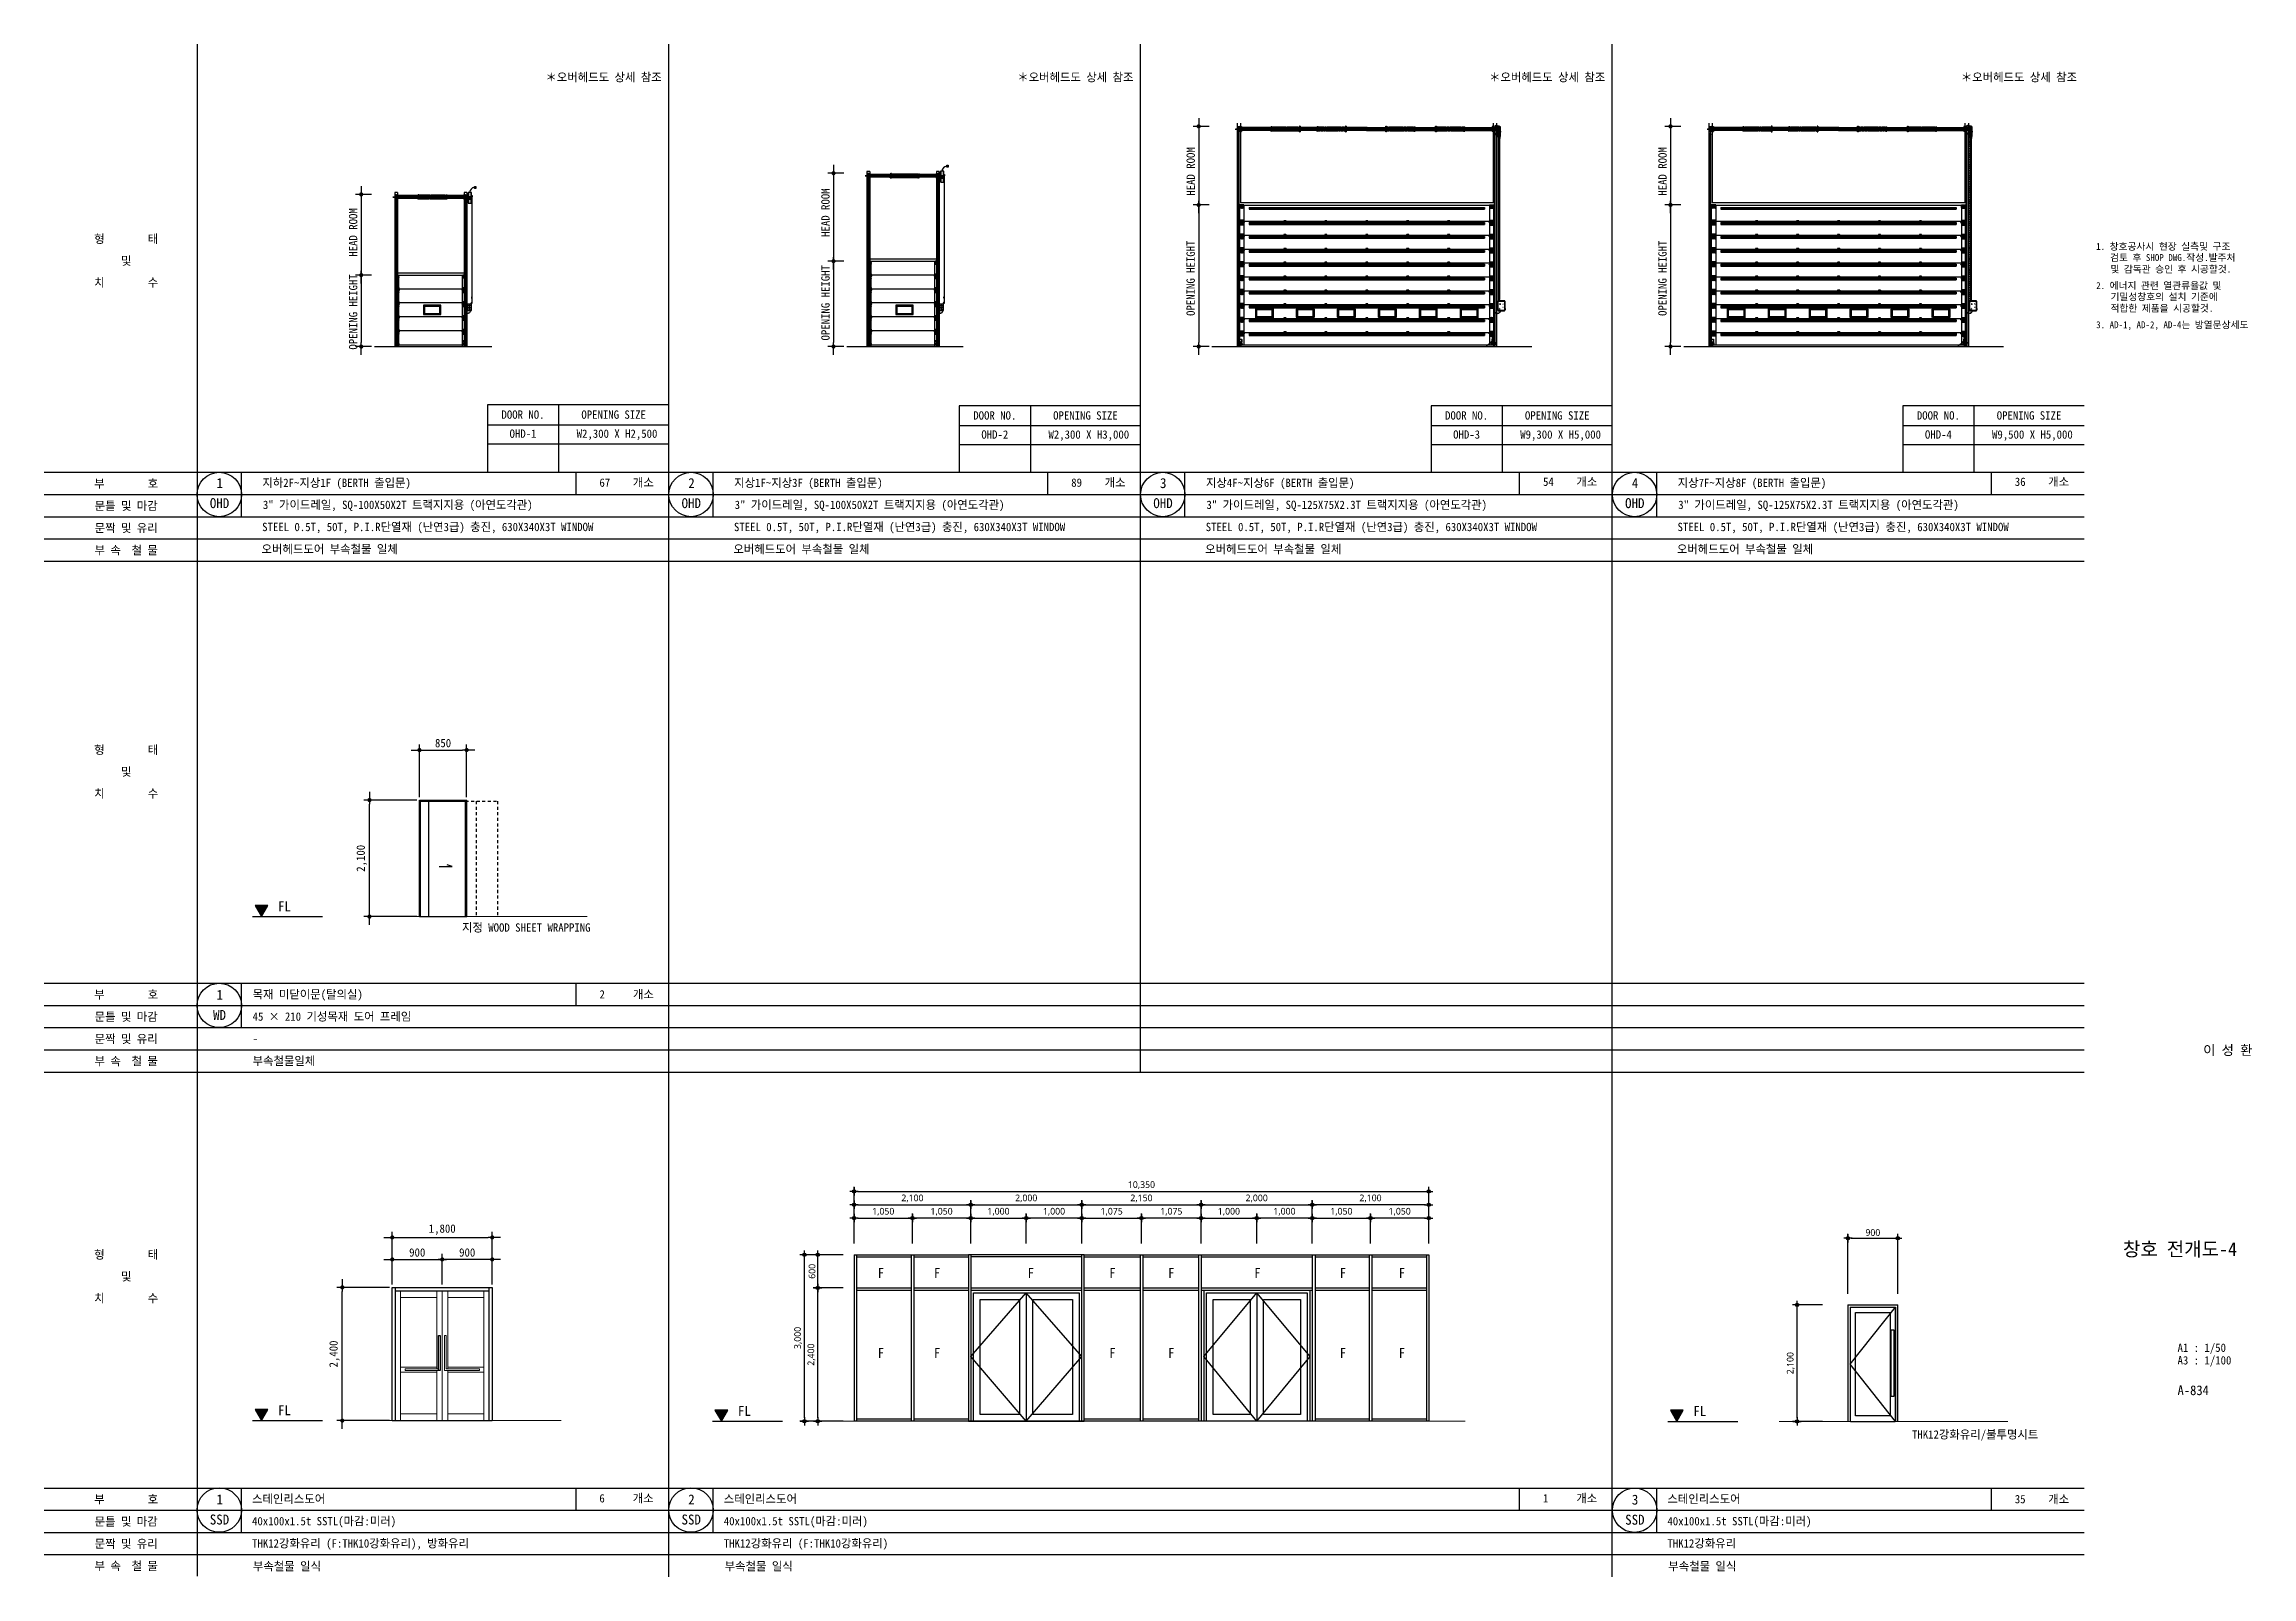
# Model space of a CAD drawing. Header units: millimetres. Extents: x 34479 to 326239, y 111570 to 168880.
# Drawn here: x 160479 to 200239, y 141270 to 168880 of the extents above; entities that cross this region are included whole.
import ezdxf
from ezdxf.enums import TextEntityAlignment as Align

# ---------------------------------------------------------------- set-up
doc = ezdxf.new("R2010")
doc.units = ezdxf.units.MM
doc.header["$LTSCALE"] = 100
doc.header["$MEASUREMENT"] = 0
doc.header["$PDSIZE"] = -10
for name, pattern in [('ACAD_ISO04W100', [30, 24, -3, 0, -3]), ('CEN', [62, 60, -1, 0, -1]), ('HID', [2, 1.1, -0.9]), ('HIDDEN', [0.375, 0.25, -0.125]), ('HIDDEN2', [0.1875, 0.125, -0.0625])]:
    doc.linetypes.add(name, pattern=pattern)
doc.layers.get('0').update_dxf_attribs({"linetype": 'CONTINUOUS'})
doc.layers.get('Defpoints').update_dxf_attribs({"color": 153, "linetype": 'CONTINUOUS'})
for name, color, linetype in [('000_FREI-LASSEN', 7, 'CONTINUOUS'), ('001_HILFSLINIEN', 7, 'CONTINUOUS'), ('1', 1, 'CONTINUOUS'), ('A-BORD-TEXT', 3, 'CONTINUOUS'), ('A-DIMS', 7, 'CONTINUOUS'), ('A-DOOR', 4, 'CONTINUOUS'), ('A-XXXX-TABL', 7, 'CONTINUOUS'), ('A-XXXX-TXT2', 3, 'CONTINUOUS'), ('cen', 1, 'ACAD_ISO04W100'), ('CENTER', 1, 'CEN'), ('CON', 1, 'CONTINUOUS'), ('CONC', 2, 'CONTINUOUS'), ('dim', 7, 'CONTINUOUS'), ('FIN', 8, 'CONTINUOUS'), ('HID1', 5, 'HID'), ('LC-003-002-----0', 1, 'CONTINUOUS'), ('NDIM', 7, 'CONTINUOUS'), ('OHD Frame', 2, 'CONTINUOUS'), ('OHD Panel', 5, 'CONTINUOUS'), ('OHD Track', 4, 'CONTINUOUS'), ('WALLBR', 3, 'CONTINUOUS'), ('WIN', 4, 'CONTINUOUS'), ('WINDOW', 7, 'CONTINUOUS'), ('브라켓', 8, 'CONTINUOUS')]:
    doc.layers.add(name, color=color, linetype=linetype)
doc.layers.add('1212', color=7, linetype='CONTINUOUS', plot=False)
for name, color, linetype, lineweight in [('A-AXIS-LINE', 1, 'CEN', 15), ('A-DWXM-ELEV', 8, 'CONTINUOUS', 18), ('A-DWXM-WIND', 4, 'CONTINUOUS', 25), ('A-ELEV-LIN1', 2, 'CONTINUOUS', 40), ('A-ELEV-LIN2', 7, 'CONTINUOUS', 25), ('A-ELEV-WIN', 4, 'CONTINUOUS', 25), ('A-XXXX-SYMB', 7, 'CONTINUOUS', 25)]:
    doc.layers.add(name, color=color, linetype=linetype, lineweight=lineweight)
doc.styles.add('HY울릉도L', font='')
doc.styles.add('돋움체', font='')
doc.styles.add('맑은고딕', font='malgun.ttf')
doc.styles.get('HY울릉도L').set_extended_font_data('HYwulM')
doc.styles.get('돋움체').set_extended_font_data('DotumChe')
doc.dimstyles.new('CDIM', dxfattribs={"dimtxt": 3, "dimasz": 1.5, "dimexe": 2, "dimexo": 1, "dimgap": 1, "dimtad": 1, "dimdec": 0, "dimrnd": 0.5, "dimzin": 0, "dimdsep": 32, "dimlunit": 6, "dimtxsty": 'HY울릉도L', "dimblk1": '_CIDOT', "dimblk2": '_CIDOT', "dimsah": 1, "dimcen": 5.5, "dimclrd": 2, "dimclre": 2, "dimclrt": 7, "dimadec": 0, "dimazin": 0, "dimtfac": 1, "dimtdec": 0, "dimtix": 1, "dimtmove": 2, "dimatfit": 1, "dimldrblk": '_CIDOT', "dimfxl": 1, "dimtolj": 1, "dimtzin": 0, "dimlwd": -1, "dimarcsym": 0})
doc.dimstyles.new('NDIM', dxfattribs={"dimscale": 5, "dimtxt": 3, "dimasz": 1.5, "dimexe": 2, "dimexo": 5, "dimgap": 1, "dimtad": 1, "dimdec": 0, "dimrnd": 0.25, "dimzin": 0, "dimdsep": 46, "dimlunit": 6, "dimtxsty": '돋움체', "dimblk1": '_CIDOT', "dimblk2": '_CIDOT', "dimsah": 1, "dimcen": 5, "dimclrd": 7, "dimclre": 7, "dimclrt": 3, "dimadec": 0, "dimazin": 0, "dimtfac": 1, "dimtdec": 0, "dimtix": 1, "dimtmove": 2, "dimatfit": 1, "dimfxl": 1, "dimtolj": 1, "dimtzin": 0, "dimarcsym": 0})

msp = doc.modelspace()

# ---------------------------------------------------------------- texts
at = {"layer": 'A-BORD-TEXT', "ltscale": 100, "style": '돋움체'}
for s, p in [('1. 창호공사시 현장 실측및 구조', (197434.73, 165174.1)), ('2. 에너지 관련 열관류율값 및', (197434.73, 164468.37)), ('3. AD-1, AD-2, AD-4는 방열문상세도 ', (197434.73, 163762.64))]:
    msp.add_text(s, height=125, dxfattribs=at).set_placement(p)
for s, p in [('검토 후 SHOP DWG.작성.발주처', (197685.51, 165035.66)), ('및 감독관 승인 후 시공할것.', (197692.58, 164827.32)), ('기밀성창호의 설치 기준에', (197692.58, 164329.93)), ('적합한 제품을 시공할것.', (197692.58, 164121.59))]:
    msp.add_text(s, height=125, dxfattribs=at).set_placement(p, align=Align.MIDDLE_LEFT)
at = {"layer": 'A-BORD-TEXT', "style": '돋움체'}
msp.add_text('이 성 환', height=175, dxfattribs=at).set_placement((200247.44, 150670.45), align=Align.RIGHT)
msp.add_text('창호 전개도-4', height=250, dxfattribs=at).set_placement((198944.23, 147174.47), align=Align.MIDDLE_CENTER)
for s, height, p in [('A1 : 1/50', 150, (198900.44, 145322.78)), ('A3 : 1/100', 150, (198900.44, 145096.03)), ('A-834', 175, (198900.44, 144544.21))]:
    msp.add_text(s, height=height, dxfattribs=at).set_placement(p)
at = {"layer": 'A-XXXX-TXT2', "style": '돋움체'}
for p in [(171600.41, 168209.35), (180097.14, 168209.35), (188593.87, 168209.35), (197090.61, 168209.35)]:
    msp.add_text('＊오버헤드도 상세 참조', height=150, dxfattribs=at).set_placement(p, align=Align.RIGHT)
for s, height, p in [('형        태', 150, (161955.94, 165297.28)), ('및', 150, (161955.94, 164902.63)), ('치        수', 150, (161955.94, 164510.78)), ('부        호', 150, (161955.94, 160888.07)), ('1', 180, (163641.62, 160883.27)), ('2', 180, (172137.37, 160883.27)), ('3', 180, (180633.12, 160883.27)), ('4', 180, (189129.85, 160883.27)), ('문틀 및 마감', 150, (161955.94, 160488.07)), ('OHD', 180, (163637.44, 160521.58)), ('OHD', 180, (172133.19, 160521.58)), ('OHD', 180, (180628.94, 160521.58)), ('OHD', 180, (189125.67, 160521.58)), ('문짝 및 유리', 150, (161955.94, 160088.07)), ('부 속  철 물', 150, (161955.94, 159688.07)), ('형        태', 150, (161955.94, 156093.95)), ('및', 150, (161955.94, 155699.3)), ('치        수', 150, (161955.94, 155307.45)), ('부        호', 150, (161955.94, 151684.74)), ('1', 180, (163641.62, 151664.74)), ('문틀 및 마감', 150, (161955.94, 151284.74)), ('WD', 180, (163637.44, 151303.06)), ('문짝 및 유리', 150, (161955.94, 150884.74)), ('부 속  철 물', 150, (161955.94, 150484.74)), ('형        태', 150, (161955.94, 147000.48)), ('및', 150, (161955.94, 146605.83)), ('치        수', 150, (161955.94, 146213.98)), ('부        호', 150, (161955.94, 142591.27)), ('1', 180, (163640.62, 142574.69)), ('2', 180, (172136.37, 142574.69)), ('3', 180, (189130.84, 142571.27)), ('문틀 및 마감', 150, (161955.94, 142191.27)), ('SSD', 180, (163636.44, 142213)), ('SSD', 180, (172132.19, 142213)), ('SSD', 180, (189126.66, 142209.59)), ('문짝 및 유리', 150, (161955.94, 141791.27)), ('부 속  철 물', 150, (161955.94, 141391.27))]:
    msp.add_text(s, height=height, dxfattribs=at).set_placement(p, align=Align.CENTER)
for s, p in [('지하2F~지상1F (BERTH 출입문)', (164408.75, 160903.32)), ('지상1F~지상3F (BERTH 출입문)', (172905.49, 160903.32)), ('지상4F~지상6F (BERTH 출입문)', (181402.22, 160903.32)), ('지상7F~지상8F (BERTH 출입문)', (189898.96, 160903.32)), ('3" 가이드레일, SQ-100X50X2T 트랙지지용 (아연도각관)', (164417.96, 160506.99)), ('3" 가이드레일, SQ-100X50X2T 트랙지지용 (아연도각관)', (172914.7, 160506.99)), ('3" 가이드레일, SQ-125X75X2.3T 트랙지지용 (아연도각관)', (181411.43, 160506.99)), ('3" 가이드레일, SQ-125X75X2.3T 트랙지지용 (아연도각관)', (189908.16, 160506.99)), ('STEEL 0.5T, 50T, P.I.R단열재 (난연3급) 충진, 630X340X3T WINDOW', (164404.96, 160107.74)), ('STEEL 0.5T, 50T, P.I.R단열재 (난연3급) 충진, 630X340X3T WINDOW', (172901.69, 160107.74)), ('STEEL 0.5T, 50T, P.I.R단열재 (난연3급) 충진, 630X340X3T WINDOW', (181398.42, 160107.74)), ('STEEL 0.5T, 50T, P.I.R단열재 (난연3급) 충진, 630X340X3T WINDOW', (189895.16, 160107.74)), ('오버헤드도어 부속철물 일체', (164394.61, 159708.22)), ('오버헤드도어 부속철물 일체', (172891.34, 159708.22)), ('오버헤드도어 부속철물 일체', (181388.07, 159708.22)), ('오버헤드도어 부속철물 일체', (189884.81, 159708.22))]:
    msp.add_text(s, height=150, dxfattribs=at).set_placement(p)
for s, height, p in [('67', 150, (170479.37, 160982.26)), ('개소', 150, (171081.08, 160982.26)), ('89', 150, (178976.1, 160982.26)), ('개소', 150, (179577.81, 160982.26)), ('54', 150, (187472.83, 160997.45)), ('개소', 150, (188074.54, 160997.45)), ('36', 150, (195969.57, 160997.45)), ('개소', 150, (196571.28, 160997.45)), ('FL', 180, (164690.71, 153350.11)), ('지정 WOOD SHEET WRAPPING', 150, (168003.75, 152967.36, 0)), ('목재 미닫이문(탈의실)', 150, (164233.28, 151763.74)), ('2', 150, (170480.35, 151763.74)), ('개소', 150, (171082.06, 151763.74)), ('45 × 210 기성목재 도어 프레임', 150, (164233.28, 151363.74)), ('-', 150, (164233.28, 150963.74)), ('부속철물일체', 150, (164233.28, 150563.74)), ('F', 180, (175490.4, 146744.78, 0)), ('F', 180, (176502.39, 146744.78, 0)), ('F', 180, (178191.15, 146744.78, 0)), ('F', 180, (179660.16, 146744.78, 0)), ('F', 180, (180719.91, 146744.78, 0)), ('F', 180, (182271.57, 146744.78, 0)), ('F', 180, (183810.68, 146744.78, 0)), ('F', 180, (184873.53, 146744.78, 0)), ('F', 180, (175490.4, 145303.42, 0)), ('F', 180, (176502.39, 145303.42, 0)), ('F', 180, (179660.16, 145303.42, 0)), ('F', 180, (180719.91, 145303.42, 0)), ('F', 180, (183810.68, 145303.42, 0)), ('F', 180, (184873.53, 145303.42, 0)), ('FL', 180, (164690.71, 144271.83)), ('FL', 180, (172974.35, 144260.05)), ('FL', 180, (190179.92, 144256.64, 0)), ('THK12강화유리/불투명시트', 150, (194117.81, 143835.13, 0)), ('스테인리스도어', 150, (164223.07, 142673.68)), ('6', 150, (170478.38, 142685.46)), ('개소', 150, (171080.09, 142685.46)), ('스테인리스도어', 150, (172718.82, 142673.68)), ('1', 150, (187470.87, 142685.46)), ('개소', 150, (188072.58, 142685.46)), ('스테인리스도어', 150, (189713.29, 142673.68)), ('35', 150, (195969.57, 142670.27)), ('개소', 150, (196571.28, 142670.27)), ('40x100x1.5t SSTL(마감:미러)', 150, (164223.07, 142273.68)), ('40x100x1.5t SSTL(마감:미러)', 150, (172718.82, 142273.68)), ('40x100x1.5t SSTL(마감:미러)', 150, (189713.29, 142273.68)), ('THK12강화유리 (F:THK10강화유리), 방화유리', 150, (164223.07, 141873.68)), ('THK12강화유리 (F:THK10강화유리)', 150, (172718.82, 141873.68)), ('THK12강화유리', 150, (189713.29, 141873.68)), ('부속철물 일식', 150, (164238.31, 141460.77, 0)), ('부속철물 일식', 150, (172734.06, 141460.77, 0)), ('부속철물 일식', 150, (189728.52, 141460.77, 0))]:
    msp.add_text(s, height=height, dxfattribs=at).set_placement(p, align=Align.MIDDLE_LEFT)
at = {"layer": 'WALLBR', "style": '돋움체'}
for s, p in [('DOOR NO.', (169103.15, 162206.85, 0)), ('OPENING SIZE', (170735.38, 162206.85, 0)), ('DOOR NO.', (177599.89, 162191.66, 0)), ('OPENING SIZE', (179232.11, 162191.66, 0)), ('DOOR NO.', (186096.62, 162191.66, 0)), ('OPENING SIZE', (187728.85, 162191.66, 0)), ('DOOR NO.', (194593.35, 162191.66, 0)), ('OPENING SIZE', (196225.58, 162191.66, 0)), ('OHD-1', (169103.15, 161863.53, 0)), ('W2,300 X H2,500', (170796.08, 161863.53, 0)), ('OHD-2', (177599.89, 161848.34, 0)), ('W2,300 X H3,000', (179292.82, 161848.34, 0)), ('OHD-3', (186096.62, 161848.34, 0)), ('W9,300 X H5,000', (187789.55, 161848.34, 0)), ('OHD-4', (194593.35, 161848.34, 0)), ('W9,500 X H5,000', (196286.29, 161848.34, 0))]:
    msp.add_text(s, height=150, dxfattribs=at).set_placement(p, align=Align.MIDDLE_CENTER)

# ---------------------------------------------------------------- blocks, each defined once
blk = doc.blocks.new('DIMDOT')
at = {"layer": 'dim'}
h = blk.add_hatch(color=7, dxfattribs=at)
h.paths.add_polyline_path([(0, 0.23), (0, 0.5, 0.414214), (-0.5, 0), (-0.23, 0, -0.414214)])
h.paths.add_polyline_path([(0, 0.23, 0.414214), (-0.23, 0), (0, 0)])
h.paths.add_polyline_path([(0.23, 0, 0.414214), (0, 0.23), (0, 0)], flags=17)
h.paths.add_polyline_path([(0, 0.5), (0, 0.23, -0.414214), (0.23, 0), (0.5, 0, 0.414214)])
h.paths.add_polyline_path([(0.5, 0), (0.23, 0, -0.414214), (0, -0.23), (0, -0.5, 0.414214)])
h.paths.add_polyline_path([(0.23, 0), (0, 0), (0, -0.23, 0.414214)], flags=17)
h.paths.add_polyline_path([(0, 0), (-0.23, 0, 0.414214), (0, -0.23)])
h.paths.add_polyline_path([(0, -0.5), (0, -0.23, -0.414214), (-0.23, 0), (-0.5, 0, 0.414214)])
at = {"layer": 'dim', "color": 7}
for p, q in [((-1.25, 0), (1.25, 0)), ((0, -1.25), (0, 1.25))]:
    blk.add_line(p, q, dxfattribs=at)
for radius in [0.5, 0.233]:
    blk.add_circle((0, 0), radius, dxfattribs=at)
blk = doc.blocks.new('*D123')
at = {"layer": 'Defpoints', "color": 0, "transparency": 16777216}
for p in [(179166, 147974), (177166, 147074), (179166, 147074)]:
    blk.add_point(p, dxfattribs=at)
at = {"layer": 'NDIM', "lineweight": -2, "transparency": 16777216}
for p, q in [((177166, 147274), (177166, 148054)), ((177226, 147974), (179106, 147974)), ((179166, 147274), (179166, 148054))]:
    blk.add_line(p, q, dxfattribs=at)
at = {"layer": 'NDIM', "lineweight": -2, "transparency": 16777216, "xscale": 60, "yscale": 60, "zscale": 60, "rotation": 180}
blk.add_blockref('DIMDOT', (177166, 147974), dxfattribs=at)
at = {"layer": 'NDIM', "lineweight": -2, "transparency": 16777216, "xscale": 60, "yscale": 60, "zscale": 60}
blk.add_blockref('DIMDOT', (179166, 147974), dxfattribs=at)
at = {"layer": 'NDIM', "color": 3, "transparency": 16777216, "insert": (178166, 148086), "char_height": 120, "attachment_point": 5, "style": '맑은고딕'}
blk.add_mtext('\\A1;2,000', dxfattribs=at)
blk = doc.blocks.new('*D124')
at = {"layer": 'Defpoints', "color": 0, "transparency": 16777216}
for p in [(178166, 147734), (177166, 147074), (178166, 147074)]:
    blk.add_point(p, dxfattribs=at)
at = {"layer": 'NDIM', "lineweight": -2, "transparency": 16777216}
for p, q in [((177166, 147274), (177166, 147814)), ((177226, 147734), (178106, 147734)), ((178166, 147274), (178166, 147814))]:
    blk.add_line(p, q, dxfattribs=at)
at = {"layer": 'NDIM', "lineweight": -2, "transparency": 16777216, "xscale": 60, "yscale": 60, "zscale": 60, "rotation": 180}
blk.add_blockref('DIMDOT', (177166, 147734), dxfattribs=at)
at = {"layer": 'NDIM', "lineweight": -2, "transparency": 16777216, "xscale": 60, "yscale": 60, "zscale": 60}
blk.add_blockref('DIMDOT', (178166, 147734), dxfattribs=at)
at = {"layer": 'NDIM', "color": 3, "transparency": 16777216, "insert": (177666, 147846), "char_height": 120, "attachment_point": 5, "style": '맑은고딕'}
blk.add_mtext('\\A1;1,000', dxfattribs=at)
blk = doc.blocks.new('*D125')
at = {"layer": 'Defpoints', "color": 0, "transparency": 16777216}
for p in [(178166, 147734), (178166, 147074), (179166, 147074)]:
    blk.add_point(p, dxfattribs=at)
at = {"layer": 'NDIM', "lineweight": -2, "transparency": 16777216}
for p, q in [((178166, 147274), (178166, 147814)), ((179106, 147734), (178226, 147734)), ((179166, 147274), (179166, 147814))]:
    blk.add_line(p, q, dxfattribs=at)
at = {"layer": 'NDIM', "lineweight": -2, "transparency": 16777216, "xscale": 60, "yscale": 60, "zscale": 60, "rotation": 180}
blk.add_blockref('DIMDOT', (178166, 147734), dxfattribs=at)
at = {"layer": 'NDIM', "lineweight": -2, "transparency": 16777216, "xscale": 60, "yscale": 60, "zscale": 60}
blk.add_blockref('DIMDOT', (179166, 147734), dxfattribs=at)
at = {"layer": 'NDIM', "color": 3, "transparency": 16777216, "insert": (178666, 147846), "char_height": 120, "attachment_point": 5, "style": '맑은고딕'}
blk.add_mtext('\\A1;1,000', dxfattribs=at)
blk = doc.blocks.new('*D126')
at = {"layer": 'Defpoints', "color": 0, "transparency": 16777216}
for p in [(174170, 147074), (175070, 147074), (175070, 144074)]:
    blk.add_point(p, dxfattribs=at)
at = {"layer": 'NDIM', "lineweight": -2, "transparency": 16777216}
for p, q in [((174870, 147074), (174090, 147074)), ((174170, 144134), (174170, 147014)), ((174870, 144074), (174090, 144074))]:
    blk.add_line(p, q, dxfattribs=at)
at = {"layer": 'NDIM', "lineweight": -2, "transparency": 16777216, "xscale": 60, "yscale": 60, "zscale": 60}
for p, rotation in [((174170, 147074), 90), ((174170, 144074), 270)]:
    blk.add_blockref('DIMDOT', p, dxfattribs=dict(at, rotation=rotation))
at = {"layer": 'NDIM', "color": 3, "transparency": 16777216, "insert": (174058, 145574), "char_height": 120, "attachment_point": 5, "rotation": 90, "style": '맑은고딕'}
blk.add_mtext('\\A1;3,000', dxfattribs=at)
blk = doc.blocks.new('*D127')
at = {"layer": 'Defpoints', "color": 0, "transparency": 16777216}
for p in [(174410, 147074), (175070, 147074, 0), (175070, 146474)]:
    blk.add_point(p, dxfattribs=at)
at = {"layer": 'NDIM', "lineweight": -2, "transparency": 16777216}
for p, q in [((174870, 147074), (174330, 147074)), ((174410, 146534), (174410, 147014)), ((174870, 146474), (174330, 146474))]:
    blk.add_line(p, q, dxfattribs=at)
at = {"layer": 'NDIM', "lineweight": -2, "transparency": 16777216, "xscale": 60, "yscale": 60, "zscale": 60}
for p, rotation in [((174410, 147074), 90), ((174410, 146474), 270)]:
    blk.add_blockref('DIMDOT', p, dxfattribs=dict(at, rotation=rotation))
at = {"layer": 'NDIM', "color": 3, "transparency": 16777216, "insert": (174308, 146774), "char_height": 120, "attachment_point": 5, "rotation": 90, "style": '맑은고딕'}
blk.add_mtext('\\A1;600', dxfattribs=at)
blk = doc.blocks.new('*D128')
at = {"layer": 'Defpoints', "color": 0, "transparency": 16777216}
for p in [(174410, 146474), (175070, 146474, 0), (175070, 144074, 0)]:
    blk.add_point(p, dxfattribs=at)
at = {"layer": 'NDIM', "lineweight": -2, "transparency": 16777216}
for p, q in [((174870, 146474), (174330, 146474)), ((174410, 144134), (174410, 146414)), ((174870, 144074), (174330, 144074))]:
    blk.add_line(p, q, dxfattribs=at)
at = {"layer": 'NDIM', "lineweight": -2, "transparency": 16777216, "xscale": 60, "yscale": 60, "zscale": 60}
for p, rotation in [((174410, 146474), 90), ((174410, 144074), 270)]:
    blk.add_blockref('DIMDOT', p, dxfattribs=dict(at, rotation=rotation))
at = {"layer": 'NDIM', "color": 3, "transparency": 16777216, "insert": (174298, 145274), "char_height": 120, "attachment_point": 5, "rotation": 90, "style": '맑은고딕'}
blk.add_mtext('\\A1;2,400', dxfattribs=at)
blk = doc.blocks.new('*D129')
at = {"layer": 'Defpoints', "color": 0, "transparency": 16777216}
for p in [(185416, 148214), (175066, 147074), (185416, 147074)]:
    blk.add_point(p, dxfattribs=at)
at = {"layer": 'NDIM', "lineweight": -2, "transparency": 16777216}
for p, q in [((175066, 147274), (175066, 148294)), ((175126, 148214), (185356, 148214)), ((185416, 147274), (185416, 148294))]:
    blk.add_line(p, q, dxfattribs=at)
at = {"layer": 'NDIM', "lineweight": -2, "transparency": 16777216, "xscale": 60, "yscale": 60, "zscale": 60, "rotation": 180}
blk.add_blockref('DIMDOT', (175066, 148214), dxfattribs=at)
at = {"layer": 'NDIM', "lineweight": -2, "transparency": 16777216, "xscale": 60, "yscale": 60, "zscale": 60}
blk.add_blockref('DIMDOT', (185416, 148214), dxfattribs=at)
at = {"layer": 'NDIM', "color": 3, "transparency": 16777216, "insert": (180241, 148326), "char_height": 120, "attachment_point": 5, "style": '맑은고딕'}
blk.add_mtext('\\A1;10,350', dxfattribs=at)
blk = doc.blocks.new('*D130')
at = {"layer": 'Defpoints', "color": 0, "transparency": 16777216}
for p in [(183316, 147974), (181316, 147074), (183316, 147074)]:
    blk.add_point(p, dxfattribs=at)
at = {"layer": 'NDIM', "lineweight": -2, "transparency": 16777216}
for p, q in [((181316, 147274), (181316, 148054)), ((181376, 147974), (183256, 147974)), ((183316, 147274), (183316, 148054))]:
    blk.add_line(p, q, dxfattribs=at)
at = {"layer": 'NDIM', "lineweight": -2, "transparency": 16777216, "xscale": 60, "yscale": 60, "zscale": 60, "rotation": 180}
blk.add_blockref('DIMDOT', (181316, 147974), dxfattribs=at)
at = {"layer": 'NDIM', "lineweight": -2, "transparency": 16777216, "xscale": 60, "yscale": 60, "zscale": 60}
blk.add_blockref('DIMDOT', (183316, 147974), dxfattribs=at)
at = {"layer": 'NDIM', "color": 3, "transparency": 16777216, "insert": (182316, 148086), "char_height": 120, "attachment_point": 5, "style": '맑은고딕'}
blk.add_mtext('\\A1;2,000', dxfattribs=at)
blk = doc.blocks.new('*D131')
at = {"layer": 'Defpoints', "color": 0, "transparency": 16777216}
for p in [(182316, 147734), (181316, 147074), (182316, 147074)]:
    blk.add_point(p, dxfattribs=at)
at = {"layer": 'NDIM', "lineweight": -2, "transparency": 16777216}
for p, q in [((181316, 147274), (181316, 147814)), ((181376, 147734), (182256, 147734)), ((182316, 147274), (182316, 147814))]:
    blk.add_line(p, q, dxfattribs=at)
at = {"layer": 'NDIM', "lineweight": -2, "transparency": 16777216, "xscale": 60, "yscale": 60, "zscale": 60, "rotation": 180}
blk.add_blockref('DIMDOT', (181316, 147734), dxfattribs=at)
at = {"layer": 'NDIM', "lineweight": -2, "transparency": 16777216, "xscale": 60, "yscale": 60, "zscale": 60}
blk.add_blockref('DIMDOT', (182316, 147734), dxfattribs=at)
at = {"layer": 'NDIM', "color": 3, "transparency": 16777216, "insert": (181816, 147846), "char_height": 120, "attachment_point": 5, "style": '맑은고딕'}
blk.add_mtext('\\A1;1,000', dxfattribs=at)
blk = doc.blocks.new('*D132')
at = {"layer": 'Defpoints', "color": 0, "transparency": 16777216}
for p in [(182316, 147734), (182316, 147074), (183316, 147074)]:
    blk.add_point(p, dxfattribs=at)
at = {"layer": 'NDIM', "lineweight": -2, "transparency": 16777216}
for p, q in [((182316, 147274), (182316, 147814)), ((183256, 147734), (182376, 147734)), ((183316, 147274), (183316, 147814))]:
    blk.add_line(p, q, dxfattribs=at)
at = {"layer": 'NDIM', "lineweight": -2, "transparency": 16777216, "xscale": 60, "yscale": 60, "zscale": 60, "rotation": 180}
blk.add_blockref('DIMDOT', (182316, 147734), dxfattribs=at)
at = {"layer": 'NDIM', "lineweight": -2, "transparency": 16777216, "xscale": 60, "yscale": 60, "zscale": 60}
blk.add_blockref('DIMDOT', (183316, 147734), dxfattribs=at)
at = {"layer": 'NDIM', "color": 3, "transparency": 16777216, "insert": (182816, 147846), "char_height": 120, "attachment_point": 5, "style": '맑은고딕'}
blk.add_mtext('\\A1;1,000', dxfattribs=at)
blk = doc.blocks.new('*D133')
at = {"layer": 'Defpoints', "color": 0, "transparency": 16777216}
for p in [(183316, 147974), (183316, 147074), (185416, 147074)]:
    blk.add_point(p, dxfattribs=at)
at = {"layer": 'NDIM', "lineweight": -2, "transparency": 16777216}
for p, q in [((183316, 147274), (183316, 148054)), ((185356, 147974), (183376, 147974)), ((185416, 147274), (185416, 148054))]:
    blk.add_line(p, q, dxfattribs=at)
at = {"layer": 'NDIM', "lineweight": -2, "transparency": 16777216, "xscale": 60, "yscale": 60, "zscale": 60, "rotation": 180}
blk.add_blockref('DIMDOT', (183316, 147974), dxfattribs=at)
at = {"layer": 'NDIM', "lineweight": -2, "transparency": 16777216, "xscale": 60, "yscale": 60, "zscale": 60}
blk.add_blockref('DIMDOT', (185416, 147974), dxfattribs=at)
at = {"layer": 'NDIM', "color": 3, "transparency": 16777216, "insert": (184366, 148086), "char_height": 120, "attachment_point": 5, "style": '맑은고딕'}
blk.add_mtext('\\A1;2,100', dxfattribs=at)
blk = doc.blocks.new('*D134')
at = {"layer": 'Defpoints', "color": 0, "transparency": 16777216}
for p in [(184366, 147734), (184366, 147074), (185416, 147074)]:
    blk.add_point(p, dxfattribs=at)
at = {"layer": 'NDIM', "lineweight": -2, "transparency": 16777216}
for p, q in [((184366, 147274), (184366, 147814)), ((185356, 147734), (184426, 147734)), ((185416, 147274), (185416, 147814))]:
    blk.add_line(p, q, dxfattribs=at)
at = {"layer": 'NDIM', "lineweight": -2, "transparency": 16777216, "xscale": 60, "yscale": 60, "zscale": 60, "rotation": 180}
blk.add_blockref('DIMDOT', (184366, 147734), dxfattribs=at)
at = {"layer": 'NDIM', "lineweight": -2, "transparency": 16777216, "xscale": 60, "yscale": 60, "zscale": 60}
blk.add_blockref('DIMDOT', (185416, 147734), dxfattribs=at)
at = {"layer": 'NDIM', "color": 3, "transparency": 16777216, "insert": (184891, 147846), "char_height": 120, "attachment_point": 5, "style": '맑은고딕'}
blk.add_mtext('\\A1;1,050', dxfattribs=at)
blk = doc.blocks.new('*D135')
at = {"layer": 'Defpoints', "color": 0, "transparency": 16777216}
for p in [(184366, 147734), (183316, 147074), (184366, 147074)]:
    blk.add_point(p, dxfattribs=at)
at = {"layer": 'NDIM', "lineweight": -2, "transparency": 16777216}
for p, q in [((183316, 147274), (183316, 147814)), ((183376, 147734), (184306, 147734)), ((184366, 147274), (184366, 147814))]:
    blk.add_line(p, q, dxfattribs=at)
at = {"layer": 'NDIM', "lineweight": -2, "transparency": 16777216, "xscale": 60, "yscale": 60, "zscale": 60, "rotation": 180}
blk.add_blockref('DIMDOT', (183316, 147734), dxfattribs=at)
at = {"layer": 'NDIM', "lineweight": -2, "transparency": 16777216, "xscale": 60, "yscale": 60, "zscale": 60}
blk.add_blockref('DIMDOT', (184366, 147734), dxfattribs=at)
at = {"layer": 'NDIM', "color": 3, "transparency": 16777216, "insert": (183841, 147846), "char_height": 120, "attachment_point": 5, "style": '맑은고딕'}
blk.add_mtext('\\A1;1,050', dxfattribs=at)
blk = doc.blocks.new('*D136')
at = {"layer": 'Defpoints', "color": 0, "transparency": 16777216}
for p in [(177166, 147974), (175066, 147074), (177166, 147074)]:
    blk.add_point(p, dxfattribs=at)
at = {"layer": 'NDIM', "lineweight": -2, "transparency": 16777216}
for p, q in [((175066, 147274), (175066, 148054)), ((175126, 147974), (177106, 147974)), ((177166, 147274), (177166, 148054))]:
    blk.add_line(p, q, dxfattribs=at)
at = {"layer": 'NDIM', "lineweight": -2, "transparency": 16777216, "xscale": 60, "yscale": 60, "zscale": 60, "rotation": 180}
blk.add_blockref('DIMDOT', (175066, 147974), dxfattribs=at)
at = {"layer": 'NDIM', "lineweight": -2, "transparency": 16777216, "xscale": 60, "yscale": 60, "zscale": 60}
blk.add_blockref('DIMDOT', (177166, 147974), dxfattribs=at)
at = {"layer": 'NDIM', "color": 3, "transparency": 16777216, "insert": (176116, 148086), "char_height": 120, "attachment_point": 5, "style": '맑은고딕'}
blk.add_mtext('\\A1;2,100', dxfattribs=at)
blk = doc.blocks.new('*D137')
at = {"layer": 'Defpoints', "color": 0, "transparency": 16777216}
for p in [(176116, 147734), (175066, 147074), (176116, 147074)]:
    blk.add_point(p, dxfattribs=at)
at = {"layer": 'NDIM', "lineweight": -2, "transparency": 16777216}
for p, q in [((175066, 147274), (175066, 147814)), ((175126, 147734), (176056, 147734)), ((176116, 147274), (176116, 147814))]:
    blk.add_line(p, q, dxfattribs=at)
at = {"layer": 'NDIM', "lineweight": -2, "transparency": 16777216, "xscale": 60, "yscale": 60, "zscale": 60, "rotation": 180}
blk.add_blockref('DIMDOT', (175066, 147734), dxfattribs=at)
at = {"layer": 'NDIM', "lineweight": -2, "transparency": 16777216, "xscale": 60, "yscale": 60, "zscale": 60}
blk.add_blockref('DIMDOT', (176116, 147734), dxfattribs=at)
at = {"layer": 'NDIM', "color": 3, "transparency": 16777216, "insert": (175591, 147846), "char_height": 120, "attachment_point": 5, "style": '맑은고딕'}
blk.add_mtext('\\A1;1,050', dxfattribs=at)
blk = doc.blocks.new('*D138')
at = {"layer": 'Defpoints', "color": 0, "transparency": 16777216}
for p in [(176116, 147734), (176116, 147074), (177166, 147074)]:
    blk.add_point(p, dxfattribs=at)
at = {"layer": 'NDIM', "lineweight": -2, "transparency": 16777216}
for p, q in [((176116, 147274), (176116, 147814)), ((177106, 147734), (176176, 147734)), ((177166, 147274), (177166, 147814))]:
    blk.add_line(p, q, dxfattribs=at)
at = {"layer": 'NDIM', "lineweight": -2, "transparency": 16777216, "xscale": 60, "yscale": 60, "zscale": 60, "rotation": 180}
blk.add_blockref('DIMDOT', (176116, 147734), dxfattribs=at)
at = {"layer": 'NDIM', "lineweight": -2, "transparency": 16777216, "xscale": 60, "yscale": 60, "zscale": 60}
blk.add_blockref('DIMDOT', (177166, 147734), dxfattribs=at)
at = {"layer": 'NDIM', "color": 3, "transparency": 16777216, "insert": (176641, 147846), "char_height": 120, "attachment_point": 5, "style": '맑은고딕'}
blk.add_mtext('\\A1;1,050', dxfattribs=at)
blk = doc.blocks.new('*D139')
at = {"layer": 'Defpoints', "color": 0, "transparency": 16777216}
for p in [(181316, 147974), (179166, 147074), (181316, 147074)]:
    blk.add_point(p, dxfattribs=at)
at = {"layer": 'NDIM', "lineweight": -2, "transparency": 16777216}
for p, q in [((179166, 147274), (179166, 148054)), ((179226, 147974), (181256, 147974)), ((181316, 147274), (181316, 148054))]:
    blk.add_line(p, q, dxfattribs=at)
at = {"layer": 'NDIM', "lineweight": -2, "transparency": 16777216, "xscale": 60, "yscale": 60, "zscale": 60, "rotation": 180}
blk.add_blockref('DIMDOT', (179166, 147974), dxfattribs=at)
at = {"layer": 'NDIM', "lineweight": -2, "transparency": 16777216, "xscale": 60, "yscale": 60, "zscale": 60}
blk.add_blockref('DIMDOT', (181316, 147974), dxfattribs=at)
at = {"layer": 'NDIM', "color": 3, "transparency": 16777216, "insert": (180241, 148086), "char_height": 120, "attachment_point": 5, "style": '맑은고딕'}
blk.add_mtext('\\A1;2,150', dxfattribs=at)
blk = doc.blocks.new('*D140')
at = {"layer": 'Defpoints', "color": 0, "transparency": 16777216}
for p in [(180241, 147734), (179166, 147074), (180241, 147074)]:
    blk.add_point(p, dxfattribs=at)
at = {"layer": 'NDIM', "lineweight": -2, "transparency": 16777216}
for p, q in [((179166, 147274), (179166, 147814)), ((179226, 147734), (180181, 147734)), ((180241, 147274), (180241, 147814))]:
    blk.add_line(p, q, dxfattribs=at)
at = {"layer": 'NDIM', "lineweight": -2, "transparency": 16777216, "xscale": 60, "yscale": 60, "zscale": 60, "rotation": 180}
blk.add_blockref('DIMDOT', (179166, 147734), dxfattribs=at)
at = {"layer": 'NDIM', "lineweight": -2, "transparency": 16777216, "xscale": 60, "yscale": 60, "zscale": 60}
blk.add_blockref('DIMDOT', (180241, 147734), dxfattribs=at)
at = {"layer": 'NDIM', "color": 3, "transparency": 16777216, "insert": (179704, 147846), "char_height": 120, "attachment_point": 5, "style": '맑은고딕'}
blk.add_mtext('\\A1;1,075', dxfattribs=at)
blk = doc.blocks.new('*D141')
at = {"layer": 'Defpoints', "color": 0, "transparency": 16777216}
for p in [(180241, 147734), (180241, 147074), (181316, 147074)]:
    blk.add_point(p, dxfattribs=at)
at = {"layer": 'NDIM', "lineweight": -2, "transparency": 16777216}
for p, q in [((180241, 147274), (180241, 147814)), ((181256, 147734), (180301, 147734)), ((181316, 147274), (181316, 147814))]:
    blk.add_line(p, q, dxfattribs=at)
at = {"layer": 'NDIM', "lineweight": -2, "transparency": 16777216, "xscale": 60, "yscale": 60, "zscale": 60, "rotation": 180}
blk.add_blockref('DIMDOT', (180241, 147734), dxfattribs=at)
at = {"layer": 'NDIM', "lineweight": -2, "transparency": 16777216, "xscale": 60, "yscale": 60, "zscale": 60}
blk.add_blockref('DIMDOT', (181316, 147734), dxfattribs=at)
at = {"layer": 'NDIM', "color": 3, "transparency": 16777216, "insert": (180779, 147846), "char_height": 120, "attachment_point": 5, "style": '맑은고딕'}
blk.add_mtext('\\A1;1,075', dxfattribs=at)
blk = doc.blocks.new('중간힌지')
at = {"color": 8}
for p, q in [((-53628, -19816), (-53628, -19871)), ((-53613, -19815), (-53615, -19817)), ((-53615, -19817), (-53615, -19824)), ((-53613, -19826), (-53615, -19824)), ((-53613, -19858), (-53615, -19860)), ((-53615, -19866), (-53615, -19860)), ((-53613, -19869), (-53615, -19866)), ((-53609, -19815), (-53613, -19815)), ((-53613, -19826), (-53606, -19826)), ((-53613, -19858), (-53606, -19858)), ((-53609, -19869), (-53613, -19869)), ((-53609, -19815), (-53606, -19815)), ((-53609, -19869), (-53606, -19869)), ((-53606, -19815), (-53604, -19817)), ((-53606, -19826), (-53604, -19824)), ((-53606, -19858), (-53604, -19860)), ((-53606, -19869), (-53604, -19866)), ((-53605, -19835), (-53605, -19847)), ((-53604, -19817), (-53604, -19824)), ((-53604, -19866), (-53604, -19860)), ((-53571, -19815), (-53573, -19817)), ((-53573, -19817), (-53573, -19824)), ((-53571, -19826), (-53573, -19824)), ((-53571, -19858), (-53573, -19860)), ((-53573, -19866), (-53573, -19860)), ((-53571, -19869), (-53573, -19866)), ((-53572, -19835), (-53572, -19847)), ((-53567, -19815), (-53571, -19815)), ((-53564, -19826), (-53571, -19826)), ((-53564, -19858), (-53571, -19858)), ((-53567, -19869), (-53571, -19869)), ((-53567, -19815), (-53564, -19815)), ((-53567, -19869), (-53564, -19869)), ((-53564, -19815), (-53562, -19817)), ((-53564, -19826), (-53562, -19824)), ((-53564, -19858), (-53562, -19860)), ((-53564, -19869), (-53562, -19866)), ((-53562, -19817), (-53562, -19824)), ((-53562, -19866), (-53562, -19860)), ((-53548, -19816), (-53548, -19871))]:
    blk.add_line(p, q, dxfattribs=at)
at = {"color": 8, "linetype": 'Continuous'}
for p, q in [((-53593, -19835), (-53628, -19835)), ((-53593, -19847), (-53628, -19847)), ((-53556, -19808), (-53621, -19808)), ((-53556, -19878), (-53621, -19878)), ((-53548, -19835), (-53593, -19835)), ((-53548, -19847), (-53593, -19847))]:
    blk.add_line(p, q, dxfattribs=at)
at = {"color": 8}
for centre, radius in [((-53609, -19821), 5.62), ((-53609, -19863), 5.62), ((-53609, -19821), 3.53), ((-53609, -19863), 3.53), ((-53609, -19821), 2.7), ((-53609, -19863), 2.7), ((-53567, -19821), 5.62), ((-53567, -19863), 5.62), ((-53567, -19821), 3.53), ((-53567, -19863), 3.53), ((-53567, -19821), 2.7), ((-53567, -19863), 2.7)]:
    blk.add_circle(centre, radius, dxfattribs=at)
for centre, radius, start, end in [((-53621, -19816), 7.5, 90, 180), ((-53621, -19871), 7.5, 180, 270), ((-53588, -19835), 5, 0, 180), ((-53588, -19847), 5, 180, 0), ((-53556, -19816), 7.5, 0, 90), ((-53556, -19871), 7.5, 270, 0)]:
    blk.add_arc(centre, radius, start, end, dxfattribs=at)
blk = doc.blocks.new('상부더블힌지입면')
at = {"color": 8}
for p, q in [((-337541, 320527, 0), (-337541, 320564, 0)), ((-337529, 320527, 0), (-337529, 320564, 0)), ((-337431, 320575, 0), (-337501, 320575, 0)), ((-337501, 320575, 0), (-337501, 320537, 0)), ((-337431, 320551, 0), (-337501, 320551, 0)), ((-337473, 320537, 0), (-337501, 320537, 0)), ((-337494, 320480, 0), (-337501, 320478, 0)), ((-337501, 320478, 0), (-337501, 320459, 0)), ((-337496, 320534, 0), (-337500, 320537, 0)), ((-337498, 320517, 0), (-337498, 320530, 0)), ((-337495, 320517, 0), (-337498, 320517, 0)), ((-337494, 320535, 0), (-337497, 320537, 0)), ((-337495, 320481, 0), (-337495, 320523, 0)), ((-337437, 320518, 0), (-337495, 320518, 0)), ((-337437, 320501, 0), (-337495, 320501, 0)), ((-337486, 320528, 0), (-337494, 320528, 0)), ((-337438, 320480, 0), (-337494, 320480, 0)), ((-337486, 320525, 0), (-337493, 320525, 0)), ((-337486, 320528, 0), (-337486, 320533, 0)), ((-337486, 320527, 0), (-337486, 320533, 0)), ((-337486, 320520, 0), (-337486, 320525, 0)), ((-337486, 320520, 0), (-337486, 320524, 0)), ((-337486, 320524, 0), (-337481, 320524, 0)), ((-337485, 320527, 0), (-337481, 320527, 0)), ((-337481, 320528, 0), (-337481, 320533, 0)), ((-337481, 320527, 0), (-337481, 320533, 0)), ((-337471, 320528, 0), (-337481, 320528, 0)), ((-337481, 320520, 0), (-337481, 320524, 0)), ((-337471, 320525, 0), (-337480, 320525, 0)), ((-337480, 320520, 0), (-337480, 320525, 0)), ((-337480, 320524, 0), (-337480, 320524, 0)), ((-337475, 320533, 0), (-337475, 320532, 0)), ((-337473, 320541, 0), (-337473, 320535, 0)), ((-337467, 320538, 0), (-337473, 320539, 0)), ((-337466, 320532, 0), (-337473, 320535, 0)), ((-337471, 320542, 0), (-337471, 320543, 0)), ((-337471, 320541, 0), (-337471, 320542, 0)), ((-337471, 320542, 0), (-337471, 320542, 0)), ((-337471, 320542, 0), (-337471, 320542, 0)), ((-337471, 320541, 0), (-337471, 320541, 0)), ((-337471, 320541, 0), (-337471, 320541, 0)), ((-337471, 320540, 0), (-337471, 320540, 0)), ((-337471, 320540, 0), (-337471, 320540, 0)), ((-337471, 320539, 0), (-337471, 320539, 0)), ((-337471, 320519, 0), (-337471, 320530, 0)), ((-337471, 320526, 0), (-337471, 320529, 0)), ((-337462, 320529, 0), (-337471, 320529, 0)), ((-337462, 320526, 0), (-337471, 320526, 0)), ((-337461, 320519, 0), (-337471, 320519, 0)), ((-337466, 320538, 0), (-337460, 320539, 0)), ((-337466, 320537, 0), (-337466, 320532, 0)), ((-337459, 320535, 0), (-337466, 320532, 0)), ((-337462, 320542, 0), (-337462, 320543, 0)), ((-337462, 320543, 0), (-337462, 320543, 0)), ((-337462, 320541, 0), (-337462, 320542, 0)), ((-337462, 320542, 0), (-337462, 320542, 0)), ((-337462, 320542, 0), (-337462, 320542, 0)), ((-337462, 320541, 0), (-337462, 320541, 0)), ((-337462, 320541, 0), (-337462, 320541, 0)), ((-337462, 320540, 0), (-337462, 320540, 0)), ((-337462, 320540, 0), (-337462, 320540, 0)), ((-337462, 320539, 0), (-337462, 320539, 0)), ((-337462, 320526, 0), (-337462, 320529, 0)), ((-337460, 320531, 0), (-337461, 320531, 0)), ((-337461, 320519, 0), (-337461, 320530, 0)), ((-337461, 320530, 0), (-337460, 320527, 0)), ((-337459, 320541, 0), (-337459, 320535, 0)), ((-337431, 320537, 0), (-337459, 320537, 0)), ((-337458, 320529, 0), (-337457, 320528, 0)), ((-337457, 320533, 0), (-337457, 320532, 0)), ((-337452, 320528, 0), (-337457, 320528, 0)), ((-337452, 320528, 0), (-337457, 320528, 0)), ((-337452, 320525, 0), (-337457, 320525, 0)), ((-337452, 320525, 0), (-337457, 320525, 0)), ((-337452, 320528, 0), (-337452, 320533, 0)), ((-337452, 320527, 0), (-337452, 320533, 0)), ((-337452, 320520, 0), (-337452, 320525, 0)), ((-337452, 320520, 0), (-337452, 320524, 0)), ((-337452, 320524, 0), (-337452, 320524, 0)), ((-337447, 320524, 0), (-337452, 320524, 0)), ((-337447, 320527, 0), (-337451, 320527, 0)), ((-337447, 320528, 0), (-337447, 320533, 0)), ((-337447, 320527, 0), (-337447, 320533, 0)), ((-337438, 320528, 0), (-337447, 320528, 0)), ((-337447, 320520, 0), (-337447, 320524, 0)), ((-337439, 320525, 0), (-337446, 320525, 0)), ((-337446, 320520, 0), (-337446, 320525, 0)), ((-337439, 320535, 0), (-337435, 320537, 0)), ((-337438, 320480, 0), (-337431, 320478, 0)), ((-337437, 320534, 0), (-337432, 320537, 0)), ((-337437, 320481, 0), (-337437, 320523, 0)), ((-337434, 320517, 0), (-337437, 320517, 0)), ((-337434, 320517, 0), (-337434, 320530, 0)), ((-337431, 320575, 0), (-337431, 320537, 0)), ((-337431, 320478, 0), (-337431, 320459, 0)), ((-337351, 320575, 0), (-337421, 320575, 0)), ((-337421, 320575, 0), (-337421, 320537, 0)), ((-337351, 320551, 0), (-337421, 320551, 0)), ((-337393, 320537, 0), (-337421, 320537, 0)), ((-337414, 320480, 0), (-337421, 320478, 0)), ((-337421, 320478, 0), (-337421, 320459, 0)), ((-337416, 320534, 0), (-337420, 320537, 0)), ((-337418, 320517, 0), (-337418, 320530, 0)), ((-337415, 320517, 0), (-337418, 320517, 0)), ((-337414, 320535, 0), (-337417, 320537, 0)), ((-337415, 320481, 0), (-337415, 320523, 0)), ((-337357, 320518, 0), (-337415, 320518, 0)), ((-337357, 320501, 0), (-337415, 320501, 0)), ((-337406, 320528, 0), (-337414, 320528, 0)), ((-337358, 320480, 0), (-337414, 320480, 0)), ((-337406, 320525, 0), (-337413, 320525, 0)), ((-337406, 320528, 0), (-337406, 320533, 0)), ((-337406, 320527, 0), (-337406, 320533, 0)), ((-337406, 320520, 0), (-337406, 320525, 0)), ((-337406, 320520, 0), (-337406, 320524, 0)), ((-337406, 320524, 0), (-337401, 320524, 0)), ((-337405, 320527, 0), (-337401, 320527, 0)), ((-337401, 320528, 0), (-337401, 320533, 0)), ((-337401, 320527, 0), (-337401, 320533, 0)), ((-337391, 320528, 0), (-337401, 320528, 0)), ((-337401, 320520, 0), (-337401, 320524, 0)), ((-337391, 320525, 0), (-337400, 320525, 0)), ((-337400, 320520, 0), (-337400, 320525, 0)), ((-337400, 320524, 0), (-337400, 320524, 0)), ((-337395, 320533, 0), (-337395, 320532, 0)), ((-337393, 320541, 0), (-337393, 320535, 0)), ((-337387, 320538, 0), (-337393, 320539, 0)), ((-337386, 320532, 0), (-337393, 320535, 0)), ((-337391, 320542, 0), (-337391, 320543, 0)), ((-337391, 320541, 0), (-337391, 320542, 0)), ((-337391, 320542, 0), (-337391, 320542, 0)), ((-337391, 320542, 0), (-337391, 320542, 0)), ((-337391, 320541, 0), (-337391, 320541, 0)), ((-337391, 320541, 0), (-337391, 320541, 0)), ((-337391, 320540, 0), (-337391, 320540, 0)), ((-337391, 320540, 0), (-337391, 320540, 0)), ((-337391, 320539, 0), (-337391, 320539, 0)), ((-337391, 320519, 0), (-337391, 320530, 0)), ((-337391, 320526, 0), (-337391, 320529, 0)), ((-337382, 320529, 0), (-337391, 320529, 0)), ((-337382, 320526, 0), (-337391, 320526, 0)), ((-337381, 320519, 0), (-337391, 320519, 0)), ((-337386, 320538, 0), (-337380, 320539, 0)), ((-337386, 320537, 0), (-337386, 320532, 0)), ((-337379, 320535, 0), (-337386, 320532, 0)), ((-337382, 320542, 0), (-337382, 320543, 0)), ((-337382, 320543, 0), (-337382, 320543, 0)), ((-337382, 320541, 0), (-337382, 320542, 0)), ((-337382, 320542, 0), (-337382, 320542, 0)), ((-337382, 320542, 0), (-337382, 320542, 0)), ((-337382, 320541, 0), (-337382, 320541, 0)), ((-337382, 320541, 0), (-337382, 320541, 0)), ((-337382, 320540, 0), (-337382, 320540, 0)), ((-337382, 320540, 0), (-337382, 320540, 0)), ((-337382, 320539, 0), (-337382, 320539, 0)), ((-337382, 320526, 0), (-337382, 320529, 0)), ((-337380, 320531, 0), (-337381, 320531, 0)), ((-337381, 320519, 0), (-337381, 320530, 0)), ((-337381, 320530, 0), (-337380, 320527, 0)), ((-337379, 320541, 0), (-337379, 320535, 0)), ((-337351, 320537, 0), (-337379, 320537, 0)), ((-337378, 320529, 0), (-337377, 320528, 0)), ((-337377, 320533, 0), (-337377, 320532, 0)), ((-337372, 320528, 0), (-337377, 320528, 0)), ((-337372, 320528, 0), (-337377, 320528, 0)), ((-337372, 320525, 0), (-337377, 320525, 0)), ((-337372, 320525, 0), (-337377, 320525, 0)), ((-337372, 320528, 0), (-337372, 320533, 0)), ((-337372, 320527, 0), (-337372, 320533, 0)), ((-337372, 320520, 0), (-337372, 320525, 0)), ((-337372, 320520, 0), (-337372, 320524, 0)), ((-337372, 320524, 0), (-337372, 320524, 0)), ((-337367, 320524, 0), (-337372, 320524, 0)), ((-337367, 320527, 0), (-337371, 320527, 0)), ((-337367, 320528, 0), (-337367, 320533, 0)), ((-337367, 320527, 0), (-337367, 320533, 0)), ((-337358, 320528, 0), (-337367, 320528, 0)), ((-337367, 320520, 0), (-337367, 320524, 0)), ((-337359, 320525, 0), (-337366, 320525, 0)), ((-337366, 320520, 0), (-337366, 320525, 0)), ((-337358, 320535, 0), (-337355, 320537, 0)), ((-337358, 320480, 0), (-337351, 320478, 0)), ((-337357, 320534, 0), (-337352, 320537, 0)), ((-337357, 320481, 0), (-337357, 320523, 0)), ((-337354, 320517, 0), (-337357, 320517, 0)), ((-337354, 320517, 0), (-337354, 320530, 0)), ((-337351, 320575, 0), (-337351, 320537, 0)), ((-337351, 320478, 0), (-337351, 320459, 0)), ((-337431, 320459, 0), (-337501, 320459, 0)), ((-337351, 320459, 0), (-337421, 320459, 0))]:
    blk.add_line(p, q, dxfattribs=at)
at = {"color": 8, "linetype": 'HIDDEN'}
for p, q in [((-337541, 320551, 0), (-337507, 320551, 0)), ((-337541, 320540, 0), (-337507, 320540, 0)), ((-337501, 320551, 0), (-337335, 320551, 0)), ((-337501, 320540, 0), (-337335, 320540, 0)), ((-337431, 320540, 0), (-337501, 320540, 0)), ((-337351, 320540, 0), (-337421, 320540, 0)), ((-337335, 320540, 0), (-337335, 320551, 0))]:
    blk.add_line(p, q, dxfattribs=at)
at = {"color": 8, "linetype": 'HIDDEN', "elevation": 0}
for points in [[(-337498, 320551), (-337499, 320550), (-337496, 320544), (-337489, 320544), (-337486, 320550), (-337487, 320551)], [(-337446, 320551), (-337447, 320550), (-337444, 320544), (-337437, 320544), (-337434, 320550), (-337435, 320551)], [(-337418, 320551), (-337419, 320550), (-337416, 320544), (-337409, 320544), (-337406, 320550), (-337407, 320551)], [(-337366, 320551), (-337367, 320550), (-337364, 320544), (-337357, 320544), (-337354, 320550), (-337355, 320551)]]:
    blk.add_lwpolyline(points, dxfattribs=at)
at = {"color": 8, "elevation": 0}
for points in [[(-337487, 320551), (-337489, 320555), (-337496, 320555), (-337498, 320551)], [(-337435, 320551), (-337437, 320555), (-337444, 320555), (-337446, 320551)], [(-337407, 320551), (-337409, 320555), (-337416, 320555), (-337418, 320551)], [(-337355, 320551), (-337357, 320555), (-337364, 320555), (-337366, 320551)]]:
    blk.add_lwpolyline(points, dxfattribs=at)
for points in [[(-337492, 320474), (-337495, 320469), (-337492, 320463), (-337485, 320463), (-337482, 320469), (-337485, 320474)], [(-337448, 320474), (-337451, 320469), (-337448, 320463), (-337441, 320463), (-337438, 320469), (-337441, 320474)], [(-337412, 320474), (-337415, 320469), (-337412, 320463), (-337405, 320463), (-337402, 320469), (-337405, 320474)], [(-337368, 320474), (-337371, 320469), (-337368, 320463), (-337361, 320463), (-337358, 320469), (-337361, 320474)]]:
    blk.add_lwpolyline(points, close=True, dxfattribs=at)
at = {"color": 8}
for centre, radius in [((-337488, 320469, 0), 3.53), ((-337488, 320469, 0), 2.7), ((-337444, 320469, 0), 3.53), ((-337444, 320469, 0), 2.7), ((-337408, 320469, 0), 3.53), ((-337408, 320469, 0), 2.7), ((-337364, 320469, 0), 3.53), ((-337364, 320469, 0), 2.7)]:
    blk.add_circle(centre, radius, dxfattribs=at)
for centre, radius, start, end in [((-337536, 320564, 0), 5, 90, 180), ((-337536, 320527, 0), 5, 180, 270), ((-337536, 320562, 0), 7.07, 17.241, 87.98416), ((-337536, 320529, 0), 7.07, 272.01584, 342.759), ((-337494, 320529, 0), 4.96, 102.12174, 168.85878), ((-337494, 320524, 0), 4, 90, 180), ((-337492, 320550, 0), 3.53, 33.98062, 146.01938), ((-337495, 320535, 0), 0.5, 282.12174, 51.46692), ((-337493, 320523, 0), 2, 90, 180), ((-337494, 320481, 0), 1, 180, 270), ((-337492, 320550, 0), 2.7, 47.05115, 132.94885), ((-337483, 320531, 0), 3.76, 42.9905, 137.0095), ((-337483, 320531, 0), 3.51, 44.57453, 135.42547), ((-337487, 320527, 0), 1.09, 2.0148, 39.6589), ((-337485, 320527, 0), 0.5, 180, 270), ((-337487, 320524, 0), 1.09, 2.0148, 39.6589), ((-337486, 320524, 0), 0.5, 180, 270), ((-337483, 320522, 0), 3.76, 217.06391, 322.93609), ((-337483, 320522, 0), 3.51, 218.41121, 321.58879), ((-337480, 320527, 0), 1.09, 140.3411, 177.9852), ((-337481, 320527, 0), 0.5, 270, 0), ((-337480, 320524, 0), 1.09, 140.3411, 177.9852), ((-337481, 320524, 0), 0.5, 270, 0), ((-337473, 320539, 0), 0.811, 82.94915, 174.58609), ((-337471, 320543, 0), 0.0908, 315, 8.63355), ((-337471, 320542, 0), 0.0908, 315, 45), ((-337471, 320542, 0), 0.0908, 135, 225), ((-337468, 320563, 0), 22.2, 261.13922, 284.58559), ((-337468, 320564, 0), 22.2, 261.13922, 274.99429), ((-337471, 320540, 0), 0.0908, 135, 225), ((-337471, 320541, 0), 0.0908, 315, 45), ((-337471, 320541, 0), 0.0908, 135, 225), ((-337468, 320562, 0), 22.2, 261.13922, 284.58559), ((-337471, 320540, 0), 0.0908, 135, 225), ((-337471, 320540, 0), 0.0908, 315, 45), ((-337468, 320561, 0), 22.2, 261.13922, 284.58559), ((-337466, 320539, 0), 14.1, 249.21994, 290.78006), ((-337466, 320537, 0), 14.1, 249.21994, 290.78006), ((-337468, 320536, 0), 1.34, 7.00558, 69.46818), ((-337465, 320536, 0), 1.34, 110.53182, 172.99442), ((-337468, 320564, 0), 22.2, 281.9811, 284.58559), ((-337462, 320543, 0), 0.0908, 315, 45), ((-337462, 320542, 0), 0.0908, 315, 45), ((-337462, 320542, 0), 0.0908, 135, 225), ((-337462, 320541, 0), 0.0908, 315, 45), ((-337462, 320541, 0), 0.0908, 135, 225), ((-337462, 320540, 0), 0.0908, 135, 225), ((-337462, 320540, 0), 0.0908, 315, 45), ((-337462, 320540, 0), 0.0908, 135, 225), ((-337461, 320530, 0), 0.5, 90, 201.87498), ((-337460, 320539, 0), 0.811, 5.41391, 97.05085), ((-337460, 320529, 0), 2, 21.87498, 90), ((-337457, 320528, 0), 3, 201.87498, 270), ((-337449, 320531, 0), 3.76, 42.9905, 137.0095), ((-337449, 320531, 0), 3.51, 44.57453, 135.42547), ((-337453, 320527, 0), 1.09, 2.0148, 39.6589), ((-337451, 320527, 0), 0.5, 180, 270), ((-337453, 320524, 0), 1.09, 2.0148, 39.6589), ((-337452, 320524, 0), 0.5, 180, 270), ((-337449, 320522, 0), 3.76, 217.06391, 322.93609), ((-337449, 320522, 0), 3.51, 218.41121, 321.58879), ((-337446, 320527, 0), 1.09, 140.3411, 177.9852), ((-337447, 320527, 0), 0.5, 270, 0), ((-337446, 320524, 0), 1.09, 140.3411, 177.9852), ((-337447, 320524, 0), 0.5, 270, 0), ((-337440, 320550, 0), 3.53, 33.98062, 146.01938), ((-337440, 320550, 0), 2.7, 47.05115, 132.94885), ((-337438, 320535, 0), 0.5, 128.53308, 257.87826), ((-337439, 320523, 0), 2, 0, 90), ((-337439, 320529, 0), 4.96, 11.14122, 77.87826), ((-337438, 320524, 0), 4, 0, 90), ((-337438, 320481, 0), 1, 270, 0), ((-337414, 320529, 0), 4.96, 102.12174, 168.85878), ((-337414, 320524, 0), 4, 90, 180), ((-337412, 320550, 0), 3.53, 33.98062, 146.01938), ((-337415, 320535, 0), 0.5, 282.12174, 51.46692), ((-337413, 320523, 0), 2, 90, 180), ((-337414, 320481, 0), 1, 180, 270), ((-337412, 320550, 0), 2.7, 47.05115, 132.94885), ((-337403, 320531, 0), 3.76, 42.9905, 137.0095), ((-337403, 320531, 0), 3.51, 44.57453, 135.42547), ((-337407, 320527, 0), 1.09, 2.0148, 39.6589), ((-337405, 320527, 0), 0.5, 180, 270), ((-337407, 320524, 0), 1.09, 2.0148, 39.6589), ((-337406, 320524, 0), 0.5, 180, 270), ((-337403, 320522, 0), 3.76, 217.06391, 322.93609), ((-337403, 320522, 0), 3.51, 218.41121, 321.58879), ((-337400, 320527, 0), 1.09, 140.3411, 177.9852), ((-337401, 320527, 0), 0.5, 270, 0), ((-337400, 320524, 0), 1.09, 140.3411, 177.9852), ((-337401, 320524, 0), 0.5, 270, 0), ((-337393, 320539, 0), 0.811, 82.94915, 174.58609), ((-337391, 320543, 0), 0.0908, 315, 8.63355), ((-337391, 320542, 0), 0.0908, 315, 45), ((-337391, 320542, 0), 0.0908, 135, 225), ((-337388, 320563, 0), 22.2, 261.13922, 284.58559), ((-337388, 320564, 0), 22.2, 261.13922, 274.99429), ((-337391, 320540, 0), 0.0908, 135, 225), ((-337391, 320541, 0), 0.0908, 315, 45), ((-337391, 320541, 0), 0.0908, 135, 225), ((-337388, 320562, 0), 22.2, 261.13922, 284.58559), ((-337391, 320540, 0), 0.0908, 135, 225), ((-337391, 320540, 0), 0.0908, 315, 45), ((-337388, 320561, 0), 22.2, 261.13922, 284.58559), ((-337386, 320539, 0), 14.1, 249.21994, 290.78006), ((-337386, 320537, 0), 14.1, 249.21994, 290.78006), ((-337388, 320536, 0), 1.34, 7.00558, 69.46818), ((-337385, 320536, 0), 1.34, 110.53182, 172.99442), ((-337388, 320564, 0), 22.2, 281.9811, 284.58559), ((-337382, 320543, 0), 0.0908, 315, 45), ((-337382, 320542, 0), 0.0908, 315, 45), ((-337382, 320542, 0), 0.0908, 135, 225), ((-337382, 320541, 0), 0.0908, 315, 45), ((-337382, 320541, 0), 0.0908, 135, 225), ((-337382, 320540, 0), 0.0908, 135, 225), ((-337382, 320540, 0), 0.0908, 315, 45), ((-337382, 320540, 0), 0.0908, 135, 225), ((-337381, 320530, 0), 0.5, 90, 201.87498), ((-337380, 320539, 0), 0.811, 5.41391, 97.05085), ((-337380, 320529, 0), 2, 21.87498, 90), ((-337377, 320528, 0), 3, 201.87498, 270), ((-337369, 320531, 0), 3.76, 42.9905, 137.0095), ((-337369, 320531, 0), 3.51, 44.57453, 135.42547), ((-337373, 320527, 0), 1.09, 2.0148, 39.6589), ((-337371, 320527, 0), 0.5, 180, 270), ((-337373, 320524, 0), 1.09, 2.0148, 39.6589), ((-337372, 320524, 0), 0.5, 180, 270), ((-337369, 320522, 0), 3.76, 217.06391, 322.93609), ((-337369, 320522, 0), 3.51, 218.41121, 321.58879), ((-337366, 320527, 0), 1.09, 140.3411, 177.9852), ((-337367, 320527, 0), 0.5, 270, 0), ((-337366, 320524, 0), 1.09, 140.3411, 177.9852), ((-337367, 320524, 0), 0.5, 270, 0), ((-337360, 320550, 0), 3.53, 33.98062, 146.01938), ((-337360, 320550, 0), 2.7, 47.05115, 132.94885), ((-337358, 320535, 0), 0.5, 128.53308, 257.87826), ((-337359, 320523, 0), 2, 0, 90), ((-337359, 320529, 0), 4.96, 11.14122, 77.87826), ((-337358, 320524, 0), 4, 0, 90), ((-337358, 320481, 0), 1, 270, 0)]:
    blk.add_arc(centre, radius, start, end, dxfattribs=at)
at = {"color": 8, "linetype": 'HIDDEN'}
for centre, radius, start, end in [((-337504, 320550, 0), 3.25, 22.49622, 157.50378), ((-337504, 320541, 0), 3.25, 202.49622, 337.50378), ((-337492, 320550, 0), 3.53, 146.01938, 33.98062), ((-337492, 320550, 0), 2.7, 132.94885, 47.05115), ((-337440, 320550, 0), 3.53, 146.01938, 33.98062), ((-337440, 320550, 0), 2.7, 132.94885, 47.05115), ((-337412, 320550, 0), 3.53, 146.01938, 33.98062), ((-337412, 320550, 0), 2.7, 132.94885, 47.05115), ((-337360, 320550, 0), 3.53, 146.01938, 33.98062), ((-337360, 320550, 0), 2.7, 132.94885, 47.05115)]:
    blk.add_arc(centre, radius, start, end, dxfattribs=at)
at = {"color": 8, "extrusion": (0, 0, -1)}
for centre, major_axis, ratio, start_param, end_param in [((-337466, 320533, 0), (9, 0), 0.331338, -0.679674, 3.821266), ((-337466, 320532, 0), (-9, 0), 0.331338, 4.076615, 6.283185), ((-337466, 320541, 0), (7, 0), 0.311178, -0.801609, 3.943201), ((-337466, 320543, 0), (-4.5, 0), 0.246975, 3.141593, 9.424778), ((-337466, 320540, 0), (-4.5, 0), 0.246975, 3.406077, 6.219845), ((-337466, 320532, 0), (-9, 0), 0.331338, 3.141593, 3.725343), ((-337386, 320533, 0), (9, 0), 0.331338, -0.679674, 3.821266), ((-337386, 320532, 0), (-9, 0), 0.331338, 4.076615, 6.283185), ((-337386, 320541, 0), (7, 0), 0.311178, -0.801609, 3.943201), ((-337386, 320543, 0), (-4.5, 0), 0.246975, 3.141593, 9.424778), ((-337386, 320540, 0), (-4.5, 0), 0.246975, 3.406077, 6.219845), ((-337386, 320532, 0), (-9, 0), 0.331338, 3.141593, 3.725343)]:
    blk.add_ellipse(centre, major_axis=major_axis, ratio=ratio, start_param=start_param, end_param=end_param, dxfattribs=at)
at = {"color": 8}
for centre in [(-337466, 320535, 0), (-337386, 320535, 0)]:
    blk.add_ellipse(centre, major_axis=(-7, 0), ratio=0.426006, start_param=0, end_param=3.141593, dxfattribs=at)
blk = doc.blocks.new('사이드힌지 입면')
at = {"color": 8, "linetype": 'HIDDEN'}
for p, q in [((70, 92), (-25, 92)), ((-25, 81), (-25, 92)), ((70, 81), (-25, 81)), ((70, 127), (0, 127)), ((70, 117), (0, 117)), ((0, 81), (70, 81)), ((103, 92), (76, 92)), ((103, 81), (76, 81))]:
    blk.add_line(p, q, dxfattribs=at)
at = {"color": 8}
for p, q in [((0, 175), (70, 175)), ((0, 175), (0, 79)), ((0, 129), (18, 129)), ((0, 116), (18, 116)), ((0, 93), (70, 93)), ((0, 79), (28, 79)), ((7, 21), (0, 19)), ((0, 19), (0, 0)), ((0, 0), (70, 0)), ((6, 75), (1, 79)), ((3, 59), (3, 72)), ((3, 59), (6, 59)), ((7, 77), (4, 79)), ((6, 22), (6, 64)), ((6, 60), (64, 60)), ((6, 42), (64, 42)), ((7, 69), (15, 69)), ((7, 21), (63, 21)), ((8, 66), (15, 66)), ((15, 69), (15, 75)), ((15, 68), (15, 75)), ((15, 62), (15, 66)), ((15, 62), (15, 65)), ((16, 68), (20, 68)), ((16, 65), (20, 65)), ((18, 129), (18, 116)), ((19, 129), (51, 129)), ((19, 116), (19, 129)), ((19, 116), (51, 116)), ((20, 68), (20, 75)), ((21, 69), (21, 75)), ((21, 69), (26, 69)), ((21, 69), (26, 69)), ((21, 66), (26, 66)), ((21, 66), (26, 66)), ((21, 62), (21, 66)), ((21, 66), (21, 66)), ((21, 62), (21, 65)), ((26, 75), (26, 74)), ((26, 71), (26, 69)), ((28, 82), (28, 76)), ((28, 76), (35, 73)), ((28, 72), (29, 72)), ((30, 71), (28, 68)), ((34, 79), (29, 81)), ((30, 84), (31, 84)), ((30, 60), (30, 71)), ((30, 67), (30, 71)), ((30, 71), (40, 71)), ((30, 67), (40, 67)), ((30, 60), (40, 60)), ((31, 83), (31, 84)), ((31, 84), (31, 84)), ((31, 84), (31, 84)), ((31, 82), (31, 83)), ((31, 83), (31, 83)), ((31, 82), (31, 82)), ((31, 82), (31, 82)), ((31, 81), (31, 81)), ((31, 81), (31, 81)), ((35, 78), (35, 73)), ((35, 73), (42, 76)), ((36, 79), (41, 81)), ((39, 83), (39, 84)), ((39, 84), (39, 84)), ((39, 84), (40, 84)), ((39, 82), (39, 83)), ((39, 83), (39, 83)), ((39, 82), (39, 82)), ((39, 82), (39, 82)), ((39, 81), (39, 81)), ((39, 81), (39, 81)), ((40, 60), (40, 71)), ((40, 67), (40, 71)), ((40, 69), (49, 69)), ((40, 66), (49, 66)), ((42, 82), (42, 76)), ((42, 79), (70, 79)), ((44, 75), (44, 74)), ((49, 69), (49, 75)), ((49, 62), (49, 66)), ((49, 66), (49, 66)), ((49, 62), (49, 65)), ((50, 68), (50, 75)), ((54, 68), (50, 68)), ((54, 65), (50, 65)), ((51, 116), (51, 129)), ((52, 129), (70, 129)), ((52, 129), (52, 116)), ((52, 116), (70, 116)), ((55, 69), (55, 75)), ((55, 68), (55, 75)), ((55, 69), (63, 69)), ((55, 66), (62, 66)), ((55, 62), (55, 66)), ((55, 62), (55, 65)), ((63, 77), (66, 79)), ((63, 21), (70, 19)), ((64, 75), (69, 79)), ((64, 22), (64, 64)), ((64, 59), (67, 59)), ((67, 59), (67, 72)), ((70, 175), (70, 79)), ((70, 19), (70, 0)), ((91, 69), (91, 105)), ((103, 69), (103, 105))]:
    blk.add_line(p, q, dxfattribs=at)
at = {"color": 8, "linetype": 'HIDDEN'}
for points in [[(14, 93), (15, 91), (12, 85), (6, 85), (3, 91), (4, 93)], [(66, 93), (67, 91), (64, 85), (58, 85), (55, 91), (56, 93)]]:
    blk.add_lwpolyline(points, dxfattribs=at)
at = {"color": 8}
for points in [[(4, 93), (6, 97), (12, 97), (14, 93)], [(56, 93), (58, 97), (64, 97), (66, 93)]]:
    blk.add_lwpolyline(points, dxfattribs=at)
for points in [[(15, 168), (18, 162), (15, 157), (9, 157), (6, 162), (9, 168)], [(16, 16), (19, 10), (16, 4), (10, 4), (7, 10), (10, 16)], [(60, 16), (63, 10), (60, 4), (54, 4), (51, 10), (54, 16)], [(61, 168), (64, 162), (61, 157), (55, 157), (52, 162), (55, 168)]]:
    blk.add_lwpolyline(points, close=True, dxfattribs=at)
for centre, radius in [((12, 162), 3.53), ((12, 162), 2.7), ((13, 10), 3.53), ((13, 10), 2.7), ((57, 10), 3.53), ((58, 162), 3.53), ((57, 10), 2.7), ((58, 162), 2.7)]:
    blk.add_circle(centre, radius, dxfattribs=at)
for centre, radius, start, end in [((8, 71), 4.96, 102.12174, 168.85878), ((7, 65), 4, 90, 180), ((9, 91), 3.53, 33.98062, 146.01938), ((8, 64), 2, 90, 180), ((7, 22), 1, 180, 270), ((9, 91), 2.7, 47.05115, 132.94885), ((7, 76), 0.5, 282.12174, 51.46692), ((18, 72), 3.76, 42.9905, 137.0095), ((14, 68), 1.09, 2.0148, 39.6589), ((16, 68), 0.5, 180, 270), ((14, 65), 1.09, 2.0148, 39.6589), ((16, 65), 0.5, 180, 270), ((18, 64), 3.76, 217.06391, 322.93609), ((18, 64), 3.51, 218.41121, 321.58879), ((18, 72), 3.51, 44.57453, 135.42547), ((22, 68), 1.09, 140.3411, 177.9852), ((20, 68), 0.5, 270, 0), ((20, 65), 0.5, 270, 0), ((22, 65), 1.09, 140.3411, 177.9852), ((28, 70), 2, 90, 158.12502), ((26, 69), 3, 270, 338.12502), ((29, 80), 0.811, 82.94915, 174.58609), ((29, 72), 0.5, 338.12502, 90), ((31, 84), 0.0908, 135, 225), ((36, 106), 22.2, 255.41441, 258.0189), ((31, 83), 0.0908, 135, 225), ((36, 105), 22.2, 255.41441, 278.86078), ((31, 82), 0.0908, 135, 225), ((31, 81), 0.0908, 135, 225), ((36, 104), 22.2, 255.41441, 278.86078), ((36, 103), 22.2, 255.41441, 278.86078), ((35, 80), 14.1, 249.21994, 290.78006), ((35, 78), 14.1, 249.21994, 290.78006), ((31, 84), 0.0908, 315, 45), ((31, 83), 0.0908, 315, 45), ((31, 82), 0.0908, 315, 45), ((31, 81), 0.0908, 315, 45), ((36, 106), 22.2, 265.00571, 278.86078), ((34, 78), 1.34, 7.00558, 69.46818), ((36, 78), 1.34, 110.53182, 172.99442), ((39, 84), 0.0908, 315, 45), ((39, 84), 0.0908, 171.36645, 225), ((39, 83), 0.0908, 315, 45), ((39, 83), 0.0908, 135, 225), ((39, 82), 0.0908, 315, 45), ((39, 82), 0.0908, 135, 225), ((39, 81), 0.0908, 135, 225), ((39, 81), 0.0908, 315, 45), ((41, 80), 0.811, 5.41391, 97.05085), ((52, 72), 3.76, 42.9905, 137.0095), ((48, 68), 1.09, 2.0148, 39.6589), ((48, 65), 1.09, 2.0148, 39.6589), ((50, 65), 0.5, 180, 270), ((52, 64), 3.76, 217.06391, 322.93609), ((52, 64), 3.51, 218.41121, 321.58879), ((52, 72), 3.51, 44.57453, 135.42547), ((50, 68), 0.5, 180, 270), ((54, 68), 0.5, 270, 360), ((54, 65), 0.5, 270, 0), ((56, 68), 1.09, 140.3411, 177.9852), ((56, 65), 1.09, 140.3411, 177.9852), ((61, 91), 3.53, 33.98062, 146.01938), ((61, 91), 2.7, 47.05115, 132.94885), ((62, 64), 2, 0, 90), ((63, 76), 0.5, 128.53308, 257.87826), ((62, 71), 4.96, 11.14122, 77.87826), ((63, 65), 4, 0, 90), ((63, 22), 1, 270, 0), ((98, 103), 7.07, 92.01584, 162.759), ((98, 71), 7.07, 197.241, 267.98416), ((98, 105), 5, 0, 90), ((98, 69), 5, 270, 0)]:
    blk.add_arc(centre, radius, start, end, dxfattribs=at)
at = {"color": 8, "linetype": 'HIDDEN'}
for centre, radius, start, end in [((9, 91), 3.53, 146.01938, 33.98062), ((9, 91), 2.7, 132.94885, 47.05115), ((61, 91), 3.53, 146.01938, 33.98062), ((61, 91), 2.7, 132.94885, 47.05115), ((73, 91), 3.25, 22.49622, 157.50378), ((73, 83), 3.25, 202.49622, 337.50378)]:
    blk.add_arc(centre, radius, start, end, dxfattribs=at)
at = {"color": 8}
for centre, major_axis, ratio, start_param, end_param in [((35, 75), (-9, 0), 0.331338, 5.603511, 10.104452), ((35, 74), (-9, 0), 0.331338, 0, 0.583751), ((35, 82), (-7, 0), 0.311178, 5.481577, 10.226387), ((35, 74), (-9, 0), 0.331338, 0.935022, 3.141593), ((35, 81), (-4.5, 0), 0.246975, 0.264484, 3.078253)]:
    blk.add_ellipse(centre, major_axis=major_axis, ratio=ratio, start_param=start_param, end_param=end_param, dxfattribs=at)
at = {"color": 8, "extrusion": (0, 0, -1)}
blk.add_ellipse((35, 76), major_axis=(7, 0), ratio=0.426006, start_param=6.283185, end_param=9.424778, dxfattribs=at)
at = {"color": 8}
blk.add_ellipse((35, 85), major_axis=(-4.5, 0), ratio=0.246975, dxfattribs=at)
blk = doc.blocks.new('더블힌지입면')
at = {"color": 8}
for p, q in [((0, 175), (-70, 175)), ((-70, 175), (-70, 79)), ((-52, 129), (-70, 129)), ((-52, 116), (-70, 116)), ((0, 93), (-70, 93)), ((-42, 79), (-70, 79)), ((-63, 21), (-70, 19)), ((-70, 19), (-70, 0)), ((0, 0), (-70, 0)), ((-64, 75), (-69, 79)), ((-67, 59), (-67, 72)), ((-64, 59), (-67, 59)), ((-63, 77), (-66, 79)), ((-64, 22), (-64, 64)), ((-6, 60), (-64, 60)), ((-6, 42), (-64, 42)), ((-55, 69), (-63, 69)), ((-7, 21), (-63, 21)), ((-55, 66), (-62, 66)), ((-55, 69), (-55, 75)), ((-55, 62), (-55, 66)), ((-55, 62), (-55, 65)), ((-55, 68), (-55, 75)), ((-54, 68), (-50, 68)), ((-54, 65), (-50, 65)), ((-52, 129), (-52, 116)), ((-19, 129), (-51, 129)), ((-51, 116), (-51, 129)), ((-19, 116), (-51, 116)), ((-50, 68), (-50, 75)), ((-49, 69), (-49, 75)), ((-40, 69), (-49, 69)), ((-40, 66), (-49, 66)), ((-49, 62), (-49, 66)), ((-49, 66), (-49, 66)), ((-49, 62), (-49, 65)), ((-44, 75), (-44, 74)), ((-42, 82), (-42, 76)), ((-35, 73), (-42, 76)), ((-36, 79), (-41, 81)), ((-39, 84), (-40, 84)), ((-40, 60), (-40, 71)), ((-40, 67), (-40, 71)), ((-30, 71), (-40, 71)), ((-30, 67), (-40, 67)), ((-30, 60), (-40, 60)), ((-39, 83), (-39, 84)), ((-39, 84), (-39, 84)), ((-39, 82), (-39, 83)), ((-39, 83), (-39, 83)), ((-39, 82), (-39, 82)), ((-39, 82), (-39, 82)), ((-39, 81), (-39, 81)), ((-39, 81), (-39, 81)), ((-35, 78), (-35, 73)), ((-28, 76), (-35, 73)), ((-34, 79), (-29, 81)), ((-31, 83), (-31, 84)), ((-31, 84), (-31, 84)), ((-31, 84), (-31, 84)), ((-30, 84), (-31, 84)), ((-31, 82), (-31, 83)), ((-31, 83), (-31, 83)), ((-31, 82), (-31, 82)), ((-31, 82), (-31, 82)), ((-31, 81), (-31, 81)), ((-31, 81), (-31, 81)), ((-30, 60), (-30, 71)), ((-30, 71), (-28, 68)), ((-30, 67), (-30, 71)), ((-28, 72), (-29, 72)), ((-28, 82), (-28, 76)), ((0, 79), (-28, 79)), ((-26, 75), (-26, 74)), ((-26, 71), (-26, 69)), ((-21, 69), (-26, 69)), ((-21, 69), (-26, 69)), ((-21, 66), (-26, 66)), ((-21, 66), (-26, 66)), ((-21, 69), (-21, 75)), ((-21, 62), (-21, 66)), ((-21, 66), (-21, 66)), ((-21, 62), (-21, 65)), ((-20, 68), (-20, 75)), ((-16, 68), (-20, 68)), ((-16, 65), (-20, 65)), ((-19, 116), (-19, 129)), ((0, 129), (-18, 129)), ((-18, 129), (-18, 116)), ((0, 116), (-18, 116)), ((-16, 68), (-16, 75)), ((-15, 69), (-15, 75)), ((-7, 69), (-15, 69)), ((-8, 66), (-15, 66)), ((-15, 62), (-15, 66)), ((-15, 62), (-15, 65)), ((-7, 77), (-4, 79)), ((-7, 21), (0, 19)), ((-6, 75), (-1, 79)), ((-6, 22), (-6, 64)), ((-3, 59), (-6, 59)), ((-3, 59), (-3, 72)), ((0, 175), (0, 79)), ((0, 19), (0, 0))]:
    blk.add_line(p, q, dxfattribs=at)
at = {"color": 8, "linetype": 'HIDDEN'}
for p, q in [((-70, 128), (0, 128)), ((-70, 118), (0, 118)), ((-70, 92), (25, 92)), ((-70, 81), (25, 81)), ((0, 81), (-70, 81)), ((25, 81), (25, 92))]:
    blk.add_line(p, q, dxfattribs=at)
for points in [[(-66, 93), (-67, 91), (-64, 85), (-58, 85), (-55, 91), (-56, 93)], [(-14, 93), (-16, 91), (-12, 85), (-6, 85), (-3, 91), (-4, 93)]]:
    blk.add_lwpolyline(points, dxfattribs=at)
at = {"color": 8}
for points in [[(-56, 93), (-58, 97), (-64, 97), (-66, 93)], [(-4, 93), (-6, 97), (-12, 97), (-14, 93)]]:
    blk.add_lwpolyline(points, dxfattribs=at)
for points in [[(-61, 168), (-64, 162), (-61, 157), (-55, 157), (-52, 162), (-55, 168)], [(-60, 16), (-63, 10), (-60, 4), (-54, 4), (-51, 10), (-54, 16)], [(-16, 16), (-19, 10), (-16, 4), (-10, 4), (-7, 10), (-10, 16)], [(-15, 168), (-18, 162), (-15, 157), (-9, 157), (-6, 162), (-9, 168)]]:
    blk.add_lwpolyline(points, close=True, dxfattribs=at)
for centre, radius in [((-58, 162), 3.53), ((-58, 162), 2.7), ((-57, 10), 3.53), ((-57, 10), 2.7), ((-13, 10), 3.53), ((-12, 162), 3.53), ((-13, 10), 2.7), ((-12, 162), 2.7)]:
    blk.add_circle(centre, radius, dxfattribs=at)
for centre, radius, start, end in [((-62, 71), 4.96, 102.12174, 168.85878), ((-63, 65), 4, 90, 180), ((-61, 91), 3.53, 33.98062, 146.01938), ((-62, 64), 2, 90, 180), ((-63, 22), 1, 180, 270), ((-61, 91), 2.7, 47.05115, 132.94885), ((-63, 76), 0.5, 282.12174, 51.46692), ((-52, 72), 3.76, 42.9905, 137.0095), ((-52, 72), 3.51, 44.57453, 135.42547), ((-56, 68), 1.09, 2.0148, 39.6589), ((-56, 65), 1.09, 2.0148, 39.6589), ((-54, 65), 0.5, 180, 270), ((-52, 64), 3.76, 217.06391, 322.93609), ((-52, 64), 3.51, 218.41121, 321.58879), ((-54, 68), 0.5, 180, 270), ((-50, 68), 0.5, 270, 0), ((-50, 65), 0.5, 270, 0), ((-48, 68), 1.09, 140.3411, 177.9852), ((-48, 65), 1.09, 140.3411, 177.9852), ((-41, 80), 0.811, 82.94915, 174.58609), ((-39, 84), 0.0908, 135, 225), ((-39, 83), 0.0908, 135, 225), ((-39, 82), 0.0908, 135, 225), ((-39, 81), 0.0908, 135, 225), ((-35, 80), 14.1, 249.21994, 290.78006), ((-35, 78), 14.1, 249.21994, 290.78006), ((-39, 84), 0.0908, 315, 8.63355), ((-36, 106), 22.2, 261.13922, 274.99429), ((-39, 83), 0.0908, 315, 45), ((-36, 105), 22.2, 261.13922, 284.58559), ((-39, 82), 0.0908, 315, 45), ((-39, 81), 0.0908, 315, 45), ((-36, 104), 22.2, 261.13922, 284.58559), ((-36, 103), 22.2, 261.13922, 284.58559), ((-36, 78), 1.34, 7.00558, 69.46818), ((-34, 78), 1.34, 110.53182, 172.99442), ((-31, 84), 0.0908, 135, 225), ((-31, 84), 0.0908, 315, 45), ((-36, 106), 22.2, 281.9811, 284.58559), ((-31, 83), 0.0908, 135, 225), ((-31, 83), 0.0908, 315, 45), ((-31, 82), 0.0908, 315, 45), ((-31, 81), 0.0908, 315, 45), ((-31, 82), 0.0908, 135, 225), ((-31, 81), 0.0908, 135, 225), ((-29, 72), 0.5, 90, 201.87498), ((-29, 80), 0.811, 5.41391, 97.05085), ((-28, 70), 2, 21.87498, 90), ((-26, 69), 3, 201.87498, 270), ((-18, 72), 3.76, 42.9905, 137.0095), ((-18, 72), 3.51, 44.57453, 135.42547), ((-22, 68), 1.09, 2.0148, 39.6589), ((-22, 65), 1.09, 2.0148, 39.6589), ((-20, 65), 0.5, 180, 270), ((-18, 64), 3.76, 217.06391, 322.93609), ((-18, 64), 3.51, 218.41121, 321.58879), ((-20, 68), 0.5, 180, 270), ((-16, 68), 0.5, 270, 0), ((-16, 65), 0.5, 270, 0), ((-14, 68), 1.09, 140.3411, 177.9852), ((-14, 65), 1.09, 140.3411, 177.9852), ((-9, 91), 3.53, 33.98062, 146.01938), ((-9, 91), 2.7, 47.05115, 132.94885), ((-8, 64), 2, 0, 90), ((-7, 76), 0.5, 128.53308, 257.87826), ((-8, 71), 4.96, 11.14122, 77.87826), ((-7, 65), 4, 0, 90), ((-7, 22), 1, 270, 0)]:
    blk.add_arc(centre, radius, start, end, dxfattribs=at)
at = {"color": 8, "linetype": 'HIDDEN'}
for centre, radius, start, end in [((-61, 91), 3.53, 146.01938, 33.98062), ((-61, 91), 2.7, 132.94885, 47.05115), ((-9, 91), 3.53, 146.01938, 33.98062), ((-9, 91), 2.7, 132.94885, 47.05115)]:
    blk.add_arc(centre, radius, start, end, dxfattribs=at)
at = {"color": 8, "extrusion": (0, 0, -1)}
for centre, major_axis, ratio, start_param, end_param in [((-35, 75), (9, 0), 0.331338, -0.679674, 3.821266), ((-35, 74), (-9, 0), 0.331338, 4.076615, 6.283185), ((-35, 82), (7, 0), 0.311178, -0.801609, 3.943201), ((-35, 85), (-4.5, 0), 0.246975, 3.141593, 9.424778), ((-35, 81), (-4.5, 0), 0.246975, 3.406077, 6.219845), ((-35, 74), (9, 0), 0.331338, 0, 0.583751)]:
    blk.add_ellipse(centre, major_axis=major_axis, ratio=ratio, start_param=start_param, end_param=end_param, dxfattribs=at)
at = {"color": 8}
blk.add_ellipse((-35, 76), major_axis=(-7, 0), ratio=0.426006, start_param=0, end_param=3.141593, dxfattribs=at)
at = {"xscale": -1}
blk.add_blockref('사이드힌지 입면', (-76, 0), dxfattribs=at)
blk = doc.blocks.new('AUDI_TT_V_4')
at = {"layer": '001_HILFSLINIEN', "color": 7, "linetype": 'Continuous'}
for p, q in [((161, 1110), (403, 1110)), ((370, 1132), (207, 1132))]:
    blk.add_line(p, q, dxfattribs=at)
for points in [[(-815, 1189), (-813, 1189), (-812, 1189), (-810, 1189), (-809, 1189), (-807, 1188), (-806, 1188), (-804, 1188), (-803, 1188), (-801, 1187), (-800, 1187), (-799, 1186), (-797, 1186), (-796, 1185), (-794, 1185), (-793, 1184), (-792, 1183), (-790, 1182), (-789, 1182), (-788, 1181), (-787, 1180), (-786, 1179), (-784, 1178), (-783, 1177), (-782, 1176), (-781, 1175), (-780, 1174), (-779, 1173), (-778, 1172), (-777, 1171), (-777, 1170), (-776, 1168), (-775, 1167), (-774, 1166), (-774, 1165), (-773, 1163), (-772, 1162), (-772, 1161), (-771, 1159), (-771, 1158), (-770, 1157), (-770, 1155), (-770, 1154), (-770, 1152), (-769, 1151), (-769, 1150), (-769, 1148), (-769, 1147), (-769, 1145), (-769, 1134), (-769, 1133), (-769, 1131), (-769, 1130), (-769, 1128), (-770, 1127), (-770, 1125), (-770, 1124), (-770, 1123), (-771, 1121), (-771, 1120), (-772, 1119), (-772, 1117), (-773, 1116), (-774, 1115), (-774, 1113), (-775, 1112), (-776, 1111), (-777, 1110), (-777, 1109), (-778, 1107), (-779, 1106), (-780, 1105), (-781, 1104), (-782, 1103), (-783, 1102), (-784, 1101), (-786, 1100), (-787, 1099), (-788, 1099), (-789, 1098), (-790, 1097), (-792, 1096), (-793, 1095), (-794, 1095), (-796, 1094), (-797, 1094), (-799, 1093), (-800, 1093), (-801, 1092), (-803, 1092), (-804, 1091), (-806, 1091), (-807, 1091), (-809, 1091), (-810, 1090), (-812, 1090), (-813, 1090), (-815, 1090), (-932, 1090), (-933, 1090), (-935, 1090), (-936, 1090), (-938, 1091), (-939, 1091), (-941, 1091), (-942, 1091), (-943, 1092), (-945, 1092), (-946, 1093), (-948, 1093), (-949, 1094), (-950, 1094), (-952, 1095), (-953, 1095), (-954, 1096), (-956, 1097), (-957, 1098), (-958, 1099), (-959, 1099), (-961, 1100), (-962, 1101), (-963, 1102), (-964, 1103), (-965, 1104), (-966, 1105), (-967, 1106), (-968, 1107), (-969, 1109), (-970, 1110), (-970, 1111), (-971, 1112), (-972, 1113), (-973, 1115), (-973, 1116), (-974, 1117), (-974, 1119), (-975, 1120), (-975, 1121), (-976, 1123), (-976, 1124), (-976, 1125), (-977, 1127), (-977, 1128), (-977, 1130), (-977, 1131), (-977, 1133), (-977, 1134), (-977, 1145), (-977, 1147), (-977, 1148), (-977, 1150), (-977, 1151), (-977, 1152), (-976, 1154), (-976, 1155), (-976, 1157), (-975, 1158), (-975, 1159), (-974, 1161), (-974, 1162), (-973, 1163), (-973, 1165), (-972, 1166), (-971, 1167), (-970, 1168), (-970, 1170), (-969, 1171), (-968, 1172), (-967, 1173), (-966, 1174), (-965, 1175), (-964, 1176), (-963, 1177), (-962, 1178), (-961, 1179), (-959, 1180), (-958, 1181), (-957, 1182), (-956, 1182), (-954, 1183), (-953, 1184), (-952, 1185), (-950, 1185), (-949, 1186), (-948, 1186), (-946, 1187), (-945, 1187), (-943, 1188), (-942, 1188), (-941, 1188), (-939, 1188), (-938, 1189), (-936, 1189), (-935, 1189), (-933, 1189), (-932, 1189), (-815, 1189)], [(-569, 595), (-865, 616), (-892, 627), (-909, 649), (-907, 777), (-896, 803), (-870, 823), (-604, 831), (-569, 595)], [(-242, 1134), (-455, 1130), (-477, 1145), (-460, 1279), (-440, 1299), (-258, 1301), (-231, 1286), (-223, 1150), (-242, 1134)], [(102, 1365), (-84, 1365), (-104, 1356), (-111, 1329), (-111, 1310), (-91, 1299), (113, 1299), (131, 1312), (131, 1343), (102, 1365)], [(569, 595), (865, 616), (892, 627), (909, 649), (907, 777), (896, 803), (870, 823), (604, 831), (569, 595)], [(815, 1189), (813, 1189), (812, 1189), (810, 1189), (809, 1189), (807, 1188), (806, 1188), (804, 1188), (803, 1188), (801, 1187), (800, 1187), (799, 1186), (797, 1186), (796, 1185), (794, 1185), (793, 1184), (792, 1183), (790, 1182), (789, 1182), (788, 1181), (787, 1180), (786, 1179), (784, 1178), (783, 1177), (782, 1176), (781, 1175), (780, 1174), (779, 1173), (778, 1172), (777, 1171), (777, 1170), (776, 1168), (775, 1167), (774, 1166), (774, 1165), (773, 1163), (772, 1162), (772, 1161), (771, 1159), (771, 1158), (770, 1157), (770, 1155), (770, 1154), (770, 1152), (769, 1151), (769, 1150), (769, 1148), (769, 1147), (769, 1145), (769, 1134), (769, 1133), (769, 1131), (769, 1130), (769, 1128), (770, 1127), (770, 1125), (770, 1124), (770, 1123), (771, 1121), (771, 1120), (772, 1119), (772, 1117), (773, 1116), (774, 1115), (774, 1113), (775, 1112), (776, 1111), (777, 1110), (777, 1109), (778, 1107), (779, 1106), (780, 1105), (781, 1104), (782, 1103), (783, 1102), (784, 1101), (786, 1100), (787, 1099), (788, 1099), (789, 1098), (790, 1097), (792, 1096), (793, 1095), (794, 1095), (796, 1094), (797, 1094), (799, 1093), (800, 1093), (801, 1092), (803, 1092), (804, 1091), (806, 1091), (807, 1091), (809, 1091), (810, 1090), (812, 1090), (813, 1090), (815, 1090), (932, 1090), (933, 1090), (935, 1090), (936, 1090), (938, 1091), (939, 1091), (941, 1091), (942, 1091), (943, 1092), (945, 1092), (946, 1093), (948, 1093), (949, 1094), (950, 1094), (952, 1095), (953, 1095), (954, 1096), (956, 1097), (957, 1098), (958, 1099), (959, 1099), (961, 1100), (962, 1101), (963, 1102), (964, 1103), (965, 1104), (966, 1105), (967, 1106), (968, 1107), (969, 1109), (970, 1110), (970, 1111), (971, 1112), (972, 1113), (973, 1115), (973, 1116), (974, 1117), (974, 1119), (975, 1120), (975, 1121), (976, 1123), (976, 1124), (976, 1125), (977, 1127), (977, 1128), (977, 1130), (977, 1131), (977, 1133), (977, 1134), (977, 1145), (977, 1147), (977, 1148), (977, 1150), (977, 1151), (977, 1152), (976, 1154), (976, 1155), (976, 1157), (975, 1158), (975, 1159), (974, 1161), (974, 1162), (973, 1163), (973, 1165), (972, 1166), (971, 1167), (970, 1168), (970, 1170), (969, 1171), (968, 1172), (967, 1173), (966, 1174), (965, 1175), (964, 1176), (963, 1177), (962, 1178), (961, 1179), (959, 1180), (958, 1181), (957, 1182), (956, 1182), (954, 1183), (953, 1184), (952, 1185), (950, 1185), (949, 1186), (948, 1186), (946, 1187), (945, 1187), (943, 1188), (942, 1188), (941, 1188), (939, 1188), (938, 1189), (936, 1189), (935, 1189), (933, 1189), (932, 1189), (815, 1189)]]:
    blk.add_lwpolyline(points, close=True, dxfattribs=at)
for points in [[(-1, 1474), (-207, 1465), (-396, 1450), (-490, 1433), (-547, 1413), (-569, 1400), (-589, 1380), (-618, 1347), (-681, 1235), (-716, 1147), (-740, 1092), (-758, 1057), (-784, 1031), (-835, 983), (-865, 956), (-885, 921), (-909, 875), (-918, 831), (-933, 799), (-955, 768), (-966, 726), (-973, 682), (-966, 507), (-953, 296), (-947, 270), (-929, 239), (-901, 222), (-833, 213), (-688, 200), (-484, 189), (0, 186)], [(-961, 415), (-903, 410), (-865, 399), (-675, 371), (-541, 360), (0, 353)], [(-710, 285), (-710, 26), (-736, 0), (-940, 0), (-960, 34), (-960, 535)], [(-926, 815), (-920, 548), (-914, 443), (-903, 417), (-903, 347), (-892, 270), (-885, 237), (-867, 217)], [(-569, 595), (-536, 336), (-536, 281), (-543, 263), (-561, 254), (-826, 270), (-854, 283), (-875, 303), (-865, 399)], [(-808, 1090), (-805, 1011), (-758, 1057), (-780, 1090), (-780, 1108)], [(3, 1071), (-615, 1057), (-721, 1057), (-721, 1086), (-707, 1121), (-633, 1279), (-585, 1347), (-536, 1378), (-464, 1400), (-328, 1415), (-82, 1426), (1, 1426)], [(0, 219), (-376, 222), (-420, 226), (-453, 244), (-471, 268), (-488, 322), (-501, 388), (-525, 529), (-552, 709), (-574, 838), (-620, 1055)], [(-569, 595), (-604, 831), (-350, 840), (0, 840)], [(-574, 1058), (-563, 1090), (-541, 1112), (-179, 1114), (-150, 1097), (-141, 1067)], [(0, 535), (-363, 537), (-414, 540), (-449, 553), (-482, 570), (-503, 614), (-523, 680), (-532, 728), (-532, 759), (-519, 781), (-488, 788), (-1, 796)], [(0, 772), (-420, 766), (-473, 761), (-497, 748), (-501, 722), (-490, 649), (-473, 603), (-433, 577), (-352, 564), (-291, 564), (0, 566)], [(-304, 357), (-328, 374), (-330, 467), (-321, 487), (-304, 496), (0, 491)], [(-3, 1071), (615, 1057), (721, 1057), (721, 1086), (707, 1121), (633, 1279), (585, 1347), (536, 1378), (464, 1400), (328, 1415), (82, 1426), (-1, 1426)], [(1, 1474), (207, 1465), (396, 1450), (490, 1433), (547, 1413), (569, 1400), (589, 1380), (618, 1347), (681, 1235), (716, 1147), (740, 1092), (758, 1057), (784, 1031), (835, 983), (865, 956), (885, 921), (909, 875), (918, 831), (933, 799), (955, 768), (966, 726), (973, 682), (966, 507), (953, 296), (947, 270), (929, 239), (901, 222), (833, 213), (688, 200), (484, 189), (0, 186)], [(0, 219), (376, 222), (420, 226), (453, 244), (471, 268), (488, 322), (501, 388), (525, 529), (552, 709), (574, 838), (620, 1055)], [(569, 595), (604, 831), (350, 840), (0, 840)], [(0, 535), (363, 537), (414, 540), (449, 553), (482, 570), (503, 614), (523, 680), (532, 728), (532, 759), (519, 781), (488, 788), (1, 796)], [(0, 772), (420, 766), (473, 761), (497, 748), (501, 722), (490, 649), (473, 603), (433, 577), (352, 564), (291, 564), (0, 566)], [(304, 357), (328, 374), (330, 467), (321, 487), (304, 496), (0, 491)], [(961, 415), (903, 410), (865, 399), (675, 371), (541, 360), (0, 353)], [(65, 1071), (87, 1101), (111, 1114), (126, 1114)], [(98, 1068), (137, 1121), (190, 1163), (247, 1182), (291, 1182), (346, 1174), (387, 1154), (424, 1121), (457, 1082), (466, 1062)], [(433, 1062), (409, 1106), (372, 1139), (319, 1154), (271, 1156), (220, 1145), (181, 1128), (150, 1103), (131, 1073)], [(150, 1147), (168, 1275), (185, 1297), (363, 1297), (392, 1277), (403, 1152)], [(438, 1110), (460, 1110), (482, 1097), (495, 1077), (499, 1062)], [(569, 595), (536, 336), (536, 281), (543, 263), (561, 254), (826, 270), (854, 283), (875, 303), (865, 399)], [(710, 285), (710, 26), (736, 0), (940, 0), (960, 34), (960, 535)], [(808, 1090), (805, 1011), (758, 1057), (780, 1090), (780, 1108)], [(926, 815), (920, 548), (914, 443), (903, 417), (903, 347), (892, 270), (885, 237), (867, 217)]]:
    blk.add_lwpolyline(points, dxfattribs=at)
for centre in [(-99, 669), (-33, 669), (33, 669), (99, 669)]:
    blk.add_circle(centre, 43.9, dxfattribs=at)
blk.add_point((0, 0), dxfattribs=at)
blk = doc.blocks.new('SPC-CONTROL')
h = blk.add_hatch(color=256)
h.dxf.hatch_style = 1
h.paths.add_polyline_path([(52477, 56210), (52441, 56210), (52441, 56175), (52477, 56175)])
h.paths.add_polyline_path([(52454, 56185), (52454, 56185), (52454, 56185)], flags=0)
h.paths.add_polyline_path([(52464, 56182), (52464, 56181), (52464, 56181), (52464, 56178), (52464, 56178), (52463, 56178), (52463, 56178), (52463, 56179), (52463, 56179), (52461, 56179), (52459, 56179), (52456, 56179), (52454, 56179), (52454, 56179), (52454, 56178), (52454, 56178), (52453, 56178), (52453, 56178), (52453, 56181), (52453, 56181), (52453, 56182), (52453, 56183), (52453, 56183), (52453, 56183), (52453, 56183), (52453, 56183), (52453, 56184), (52453, 56184), (52454, 56184), (52454, 56184), (52454, 56185), (52454, 56185), (52454, 56185), (52454, 56186), (52455, 56186), (52455, 56186), (52455, 56187), (52455, 56187), (52456, 56187), (52456, 56187), (52457, 56187), (52459, 56187), (52460, 56187), (52461, 56187), (52461, 56187), (52462, 56187), (52462, 56187), (52462, 56186), (52462, 56186), (52463, 56186), (52463, 56185), (52463, 56185), (52463, 56185), (52463, 56185), (52463, 56185), (52463, 56185), (52463, 56185), (52463, 56185), (52463, 56185), (52463, 56185), (52463, 56185), (52463, 56185), (52464, 56185), (52464, 56185), (52464, 56185), (52464, 56185), (52464, 56185), (52464, 56185), (52464, 56185), (52464, 56185), (52464, 56185), (52464, 56185), (52463, 56185), (52463, 56184), (52464, 56184), (52464, 56184), (52464, 56184), (52464, 56183), (52464, 56183), (52464, 56183), (52464, 56183), (52464, 56183)], flags=16)
h.paths.add_polyline_path([(52453, 56181), (52453, 56181), (52453, 56181)], flags=0)
h.paths.add_polyline_path([(52464, 56181), (52464, 56181), (52464, 56181), (52464, 56180), (52464, 56180), (52464, 56180), (52462, 56180), (52462, 56180), (52462, 56180), (52462, 56180), (52462, 56180), (52462, 56180), (52461, 56180), (52461, 56180), (52461, 56180), (52461, 56180), (52461, 56179), (52459, 56179), (52456, 56179), (52456, 56180), (52456, 56180), (52456, 56180), (52456, 56180), (52456, 56180), (52455, 56181), (52455, 56182), (52455, 56183), (52455, 56183), (52455, 56182), (52453, 56182), (52453, 56182), (52453, 56182), (52453, 56183), (52453, 56183), (52453, 56183), (52455, 56183), (52455, 56183), (52455, 56183), (52455, 56185), (52454, 56185), (52454, 56185), (52454, 56185), (52455, 56186), (52455, 56186), (52455, 56186), (52456, 56187), (52457, 56187), (52458, 56187), (52459, 56187), (52459, 56187), (52461, 56187), (52461, 56187), (52462, 56186), (52462, 56186), (52462, 56186), (52463, 56185), (52463, 56185), (52463, 56185), (52462, 56185), (52462, 56183), (52462, 56183), (52462, 56183), (52464, 56183), (52464, 56183), (52464, 56183), (52464, 56182), (52464, 56182), (52464, 56182), (52462, 56182), (52462, 56180), (52462, 56180), (52463, 56180), (52464, 56181), (52464, 56181)], flags=0)
h.paths.add_polyline_path([(52443, 56189), (52443, 56208), (52447, 56208), (52447, 56203), (52451, 56203), (52451, 56208), (52457, 56208), (52457, 56203), (52461, 56203), (52461, 56208), (52467, 56208), (52467, 56203), (52471, 56203), (52471, 56208), (52475, 56208), (52475, 56189)], flags=16)
h.paths.add_polyline_path([(52462, 56183), (52462, 56183), (52462, 56182), (52462, 56182), (52461, 56182), (52461, 56181), (52461, 56181), (52461, 56181), (52459, 56181), (52456, 56181), (52456, 56181), (52456, 56181), (52456, 56182), (52456, 56182), (52455, 56182), (52455, 56183), (52455, 56183), (52455, 56183), (52456, 56183), (52459, 56183), (52461, 56183), (52462, 56183)], flags=0)
h.paths.add_polyline_path([(52462, 56182), (52461, 56182), (52461, 56182), (52461, 56182), (52461, 56182), (52460, 56182), (52459, 56182), (52457, 56182), (52456, 56182), (52456, 56182), (52456, 56182), (52456, 56182), (52456, 56182), (52456, 56183), (52456, 56183), (52456, 56183), (52459, 56183), (52461, 56183), (52461, 56183), (52462, 56183)], flags=0)
h.paths.add_polyline_path([(52461, 56185), (52459, 56185), (52459, 56185), (52460, 56185), (52460, 56185), (52460, 56185), (52460, 56185), (52461, 56185)], flags=0)
h.paths.add_polyline_path([(52459, 56182, -0.451416), (52459, 56182, -0.451416), (52458, 56182, -0.69108), (52458, 56182, -0.69108), (52458, 56182, -0.451416), (52459, 56182, -0.451416), (52459, 56182, -0.69108), (52459, 56182, -0.69108)], flags=0)
h.paths.add_polyline_path([(52459, 56186), (52459, 56186), (52458, 56186), (52458, 56186), (52458, 56186), (52458, 56186), (52458, 56186), (52459, 56186), (52459, 56186)], flags=0)
h.paths.add_polyline_path([(52457, 56185), (52457, 56185), (52456, 56185), (52456, 56185), (52456, 56186), (52456, 56186), (52457, 56186), (52457, 56186)], flags=0)
h = blk.add_hatch(color=256)
h.dxf.hatch_style = 1
h.paths.add_polyline_path([(52577, 56196), (52583, 56196), (52571, 56213), (52558, 56196), (52565, 56196), (52565, 56178), (52577, 56178)])
h = blk.add_hatch(color=256)
h.dxf.hatch_style = 1
h.paths.add_polyline_path([(52577, 56054), (52577, 56071), (52565, 56071), (52565, 56054), (52558, 56054), (52571, 56036), (52583, 56054)])
for p, q in [((52370, 56148, 0), (52370, 56217, 0)), ((52371, 56269, 0), (52371, 56247, 0)), ((52381, 56269, 0), (52371, 56269, 0)), ((52381, 56268, 0), (52371, 56268, 0)), ((52381, 56248, 0), (52371, 56248, 0)), ((52381, 56247, 0), (52371, 56247, 0)), ((52371, 55975, 0), (52371, 55997, 0)), ((52381, 55997, 0), (52371, 55997, 0)), ((52381, 55996, 0), (52371, 55996, 0)), ((52381, 55976, 0), (52371, 55976, 0)), ((52381, 55975, 0), (52371, 55975, 0)), ((52377, 56274, 0), (52382, 56274, 0)), ((52377, 56271, 0), (52382, 56271, 0)), ((52377, 56246, 0), (52382, 56246, 0)), ((52377, 56243, 0), (52382, 56243, 0)), ((52377, 56002, 0), (52382, 56002, 0)), ((52377, 55999, 0), (52382, 55999, 0)), ((52377, 55974, 0), (52382, 55974, 0)), ((52377, 55971, 0), (52382, 55971, 0)), ((52383, 56268, 0), (52381, 56268, 0)), ((52381, 56268, 0), (52381, 56248, 0)), ((52381, 56248, 0), (52381, 56247, 0)), ((52381, 56248, 0), (52383, 56248, 0)), ((52381, 56002, 0), (52381, 56243, 0)), ((52381, 55974, 0), (52381, 55999, 0)), ((52381, 55996, 0), (52383, 55996, 0)), ((52383, 55976, 0), (52381, 55976, 0)), ((52383, 56270, 0), (52383, 56247, 0)), ((52383, 56248, 0), (52383, 56268, 0)), ((52383, 55975, 0), (52383, 55998, 0)), ((52383, 55996, 0), (52383, 55976, 0)), ((52385, 56247, 0), (52385, 56270, 0)), ((52385, 55998, 0), (52385, 55975, 0)), ((52388, 56297, 0), (52388, 56300, 0)), ((52388, 56297, 0), (52624, 56297, 0)), ((52388, 55947, 0), (52388, 55944, 0)), ((52389, 56302, 0), (52623, 56302, 0)), ((52623, 56299, 0), (52389, 56299, 0)), ((52623, 55946, 0), (52389, 55946, 0)), ((52389, 55943, 0), (52623, 55943, 0)), ((52565, 56196, 0), (52558, 56196, 0)), ((52565, 56054, 0), (52558, 56054, 0)), ((52565, 56178, 0), (52577, 56178, 0)), ((52565, 56071, 0), (52577, 56071, 0)), ((52623, 56273, 0), (52644, 56273, 0)), ((52623, 56268, 0), (52644, 56268, 0)), ((52623, 56261, 0), (52644, 56261, 0)), ((52623, 56257, 0), (52644, 56257, 0)), ((52623, 56238, 0), (52644, 56238, 0)), ((52623, 56234, 0), (52644, 56234, 0)), ((52623, 56227, 0), (52644, 56227, 0)), ((52623, 56223, 0), (52644, 56223, 0)), ((52623, 56022, 0), (52644, 56022, 0)), ((52623, 56017, 0), (52644, 56017, 0)), ((52623, 56010, 0), (52644, 56010, 0)), ((52623, 56006, 0), (52644, 56006, 0)), ((52623, 55988, 0), (52644, 55988, 0)), ((52623, 55983, 0), (52644, 55983, 0)), ((52623, 55976, 0), (52644, 55976, 0)), ((52623, 55972, 0), (52644, 55972, 0)), ((52624, 56297, 0), (52624, 56300, 0)), ((52624, 55947, 0), (52624, 55944, 0)), ((52644, 56223, 0), (52644, 56273, 0)), ((52644, 56022, 0), (52644, 55972, 0))]:
    blk.add_line(p, q)
at = {"color": 5}
for p, q in [((52443, 56000, 0), (52444, 56000, 0)), ((52443, 56000, 0), (52444, 56000, 0)), ((52443, 56000, 0), (52443, 56000, 0)), ((52443, 56000, 0), (52443, 56000, 0)), ((52443, 56000, 0), (52443, 56000, 0)), ((52443, 56000, 0), (52443, 56000, 0)), ((52443, 56000, 0), (52443, 56000, 0)), ((52443, 56000, 0), (52443, 56000, 0)), ((52443, 56000, 0), (52443, 56000, 0)), ((52443, 56000, 0), (52443, 56000, 0)), ((52443, 56000, 0), (52443, 56000, 0)), ((52443, 56000, 0), (52443, 56000, 0)), ((52443, 56000, 0), (52443, 56000, 0)), ((52443, 56000, 0), (52443, 56000, 0)), ((52443, 56000, 0), (52443, 56000, 0)), ((52443, 56000, 0), (52443, 56000, 0)), ((52443, 56000, 0), (52443, 56000, 0)), ((52443, 56000, 0), (52443, 56000, 0)), ((52443, 56000, 0), (52443, 56000, 0)), ((52443, 56000, 0), (52443, 56000, 0)), ((52443, 56000, 0), (52443, 56000, 0)), ((52443, 56000, 0), (52443, 56000, 0)), ((52443, 56000, 0), (52443, 56000, 0)), ((52443, 56000, 0), (52443, 56000, 0)), ((52443, 56000, 0), (52444, 56000, 0)), ((52443, 56000, 0), (52444, 56000, 0)), ((52443, 56000, 0), (52444, 56000, 0)), ((52443, 56000, 0), (52444, 56000, 0)), ((52443, 56000, 0), (52444, 56000, 0)), ((52443, 56000, 0), (52444, 56000, 0)), ((52443, 56000, 0), (52444, 56000, 0)), ((52443, 56000, 0), (52443, 56000, 0)), ((52443, 56000, 0), (52443, 56000, 0)), ((52443, 56000, 0), (52443, 56000, 0)), ((52443, 56000, 0), (52443, 56000, 0)), ((52443, 56000, 0), (52443, 56000, 0)), ((52443, 56000, 0), (52443, 56000, 0)), ((52443, 56000, 0), (52443, 56000, 0)), ((52443, 56000, 0), (52443, 56000, 0)), ((52443, 56000, 0), (52443, 56000, 0)), ((52443, 56000, 0), (52443, 56000, 0)), ((52443, 56000, 0), (52443, 56000, 0)), ((52443, 56000, 0), (52443, 56000, 0)), ((52443, 56000, 0), (52443, 56000, 0)), ((52443, 56000, 0), (52443, 56000, 0)), ((52443, 56000, 0), (52443, 56000, 0)), ((52443, 56000, 0), (52443, 56000, 0)), ((52443, 56000, 0), (52443, 56000, 0)), ((52443, 56000, 0), (52443, 56000, 0)), ((52443, 56000, 0), (52443, 56000, 0)), ((52443, 56000, 0), (52443, 56000, 0)), ((52443, 56000, 0), (52443, 56000, 0)), ((52443, 56000, 0), (52443, 56000, 0)), ((52443, 56000, 0), (52443, 56000, 0)), ((52443, 56000, 0), (52443, 56000, 0)), ((52443, 56000, 0), (52443, 56000, 0)), ((52443, 56000, 0), (52443, 56000, 0)), ((52443, 56000, 0), (52443, 56000, 0)), ((52443, 56000, 0), (52443, 56000, 0)), ((52443, 56000, 0), (52443, 56000, 0)), ((52443, 56000, 0), (52443, 56000, 0)), ((52443, 56000, 0), (52443, 56000, 0)), ((52444, 56004, 0), (52445, 56005, 0)), ((52444, 56004, 0), (52445, 56005, 0)), ((52444, 56004, 0), (52445, 56005, 0)), ((52444, 56004, 0), (52445, 56005, 0)), ((52444, 56004, 0), (52445, 56005, 0)), ((52444, 56004, 0), (52445, 56005, 0)), ((52444, 56004, 0), (52445, 56005, 0)), ((52444, 56004, 0), (52445, 56005, 0)), ((52444, 56004, 0), (52445, 56005, 0)), ((52444, 56004, 0), (52445, 56005, 0)), ((52444, 56004, 0), (52445, 56005, 0)), ((52444, 56004, 0), (52445, 56005, 0)), ((52444, 56004, 0), (52445, 56005, 0)), ((52444, 56004, 0), (52445, 56005, 0)), ((52444, 56004, 0), (52445, 56005, 0)), ((52444, 56004, 0), (52445, 56005, 0)), ((52444, 56004, 0), (52445, 56005, 0)), ((52444, 56004, 0), (52445, 56005, 0)), ((52444, 56004, 0), (52445, 56005, 0)), ((52444, 56004, 0), (52445, 56005, 0)), ((52444, 56004, 0), (52445, 56005, 0)), ((52444, 56004, 0), (52445, 56005, 0)), ((52444, 56004, 0), (52445, 56005, 0)), ((52444, 56004, 0), (52445, 56005, 0)), ((52444, 56004, 0), (52445, 56005, 0)), ((52444, 56004, 0), (52445, 56005, 0)), ((52444, 56004, 0), (52445, 56005, 0)), ((52444, 56004, 0), (52445, 56005, 0)), ((52444, 56004, 0), (52445, 56005, 0)), ((52444, 56004, 0), (52445, 56005, 0)), ((52444, 56004, 0), (52445, 56005, 0)), ((52444, 56004, 0), (52445, 56005, 0)), ((52444, 56004, 0), (52445, 56005, 0)), ((52444, 56004, 0), (52445, 56005, 0)), ((52444, 56004, 0), (52445, 56005, 0)), ((52444, 56004, 0), (52445, 56005, 0)), ((52444, 56004, 0), (52445, 56005, 0)), ((52444, 56004, 0), (52445, 56005, 0)), ((52444, 56004, 0), (52445, 56005, 0)), ((52444, 56004, 0), (52445, 56005, 0)), ((52444, 56004, 0), (52445, 56005, 0)), ((52444, 56004, 0), (52445, 56005, 0)), ((52444, 56004, 0), (52445, 56005, 0)), ((52444, 56004, 0), (52445, 56005, 0)), ((52444, 56004, 0), (52445, 56005, 0)), ((52444, 56004, 0), (52445, 56005, 0)), ((52444, 56004, 0), (52445, 56005, 0)), ((52444, 56004, 0), (52445, 56005, 0)), ((52444, 56004, 0), (52445, 56005, 0)), ((52444, 56004, 0), (52445, 56005, 0)), ((52444, 56004, 0), (52445, 56005, 0)), ((52444, 56004, 0), (52445, 56005, 0)), ((52444, 56004, 0), (52445, 56005, 0)), ((52444, 56004, 0), (52445, 56005, 0)), ((52444, 56004, 0), (52445, 56005, 0)), ((52444, 56004, 0), (52444, 56005, 0)), ((52444, 56004, 0), (52444, 56005, 0)), ((52444, 56004, 0), (52444, 56005, 0)), ((52444, 56004, 0), (52444, 56005, 0)), ((52444, 56004, 0), (52444, 56005, 0)), ((52444, 56004, 0), (52444, 56005, 0)), ((52444, 56004, 0), (52444, 56005, 0)), ((52444, 56004, 0), (52444, 56005, 0)), ((52444, 56004, 0), (52444, 56005, 0)), ((52444, 56004, 0), (52444, 56005, 0)), ((52444, 56004, 0), (52444, 56005, 0)), ((52444, 56004, 0), (52444, 56005, 0)), ((52444, 56004, 0), (52444, 56005, 0)), ((52444, 56004, 0), (52444, 56005, 0)), ((52444, 56004, 0), (52444, 56005, 0)), ((52444, 56004, 0), (52444, 56005, 0)), ((52444, 56004, 0), (52444, 56005, 0)), ((52444, 56004, 0), (52444, 56005, 0)), ((52444, 56004, 0), (52444, 56005, 0)), ((52444, 56004, 0), (52444, 56005, 0)), ((52444, 56004, 0), (52444, 56005, 0)), ((52444, 56004, 0), (52444, 56005, 0)), ((52444, 56004, 0), (52444, 56005, 0)), ((52444, 56004, 0), (52444, 56005, 0)), ((52444, 56004, 0), (52444, 56005, 0)), ((52444, 56004, 0), (52444, 56005, 0)), ((52444, 56004, 0), (52444, 56005, 0)), ((52444, 56004, 0), (52444, 56005, 0)), ((52444, 56004, 0), (52444, 56005, 0)), ((52444, 56004, 0), (52444, 56005, 0)), ((52444, 56004, 0), (52444, 56005, 0)), ((52444, 56004, 0), (52444, 56005, 0)), ((52444, 56004, 0), (52444, 56005, 0)), ((52444, 56004, 0), (52444, 56005, 0)), ((52444, 56004, 0), (52444, 56005, 0)), ((52444, 56004, 0), (52444, 56005, 0)), ((52444, 56004, 0), (52444, 56005, 0)), ((52444, 56004, 0), (52444, 56005, 0)), ((52444, 56004, 0), (52444, 56005, 0)), ((52444, 56004, 0), (52444, 56005, 0)), ((52444, 56004, 0), (52444, 56005, 0)), ((52444, 56004, 0), (52444, 56005, 0)), ((52444, 56004, 0), (52444, 56005, 0)), ((52444, 56004, 0), (52444, 56005, 0)), ((52444, 56004, 0), (52444, 56005, 0)), ((52444, 56004, 0), (52444, 56005, 0)), ((52444, 56004, 0), (52444, 56005, 0)), ((52444, 56004, 0), (52444, 56005, 0)), ((52444, 56004, 0), (52444, 56005, 0)), ((52444, 56004, 0), (52444, 56005, 0)), ((52444, 56005, 0), (52444, 56005, 0)), ((52444, 56005, 0), (52444, 56005, 0)), ((52444, 56004, 0), (52444, 56005, 0)), ((52444, 56004, 0), (52444, 56005, 0)), ((52444, 56004, 0), (52444, 56005, 0)), ((52444, 56004, 0), (52444, 56005, 0)), ((52444, 56004, 0), (52444, 56005, 0)), ((52444, 56004, 0), (52444, 56005, 0)), ((52444, 56004, 0), (52444, 56005, 0)), ((52444, 56004, 0), (52444, 56005, 0)), ((52444, 56004, 0), (52444, 56005, 0)), ((52444, 56004, 0), (52444, 56005, 0)), ((52444, 56004, 0), (52444, 56005, 0)), ((52444, 56004, 0), (52444, 56005, 0)), ((52444, 56000, 0), (52448, 56004, 0)), ((52444, 56000, 0), (52448, 56004, 0)), ((52444, 56000, 0), (52448, 56004, 0)), ((52444, 56000, 0), (52448, 56004, 0)), ((52444, 56000, 0), (52448, 56004, 0)), ((52444, 56000, 0), (52448, 56004, 0)), ((52444, 56000, 0), (52448, 56004, 0)), ((52444, 56000, 0), (52448, 56004, 0)), ((52444, 56000, 0), (52448, 56004, 0)), ((52444, 56000, 0), (52448, 56004, 0)), ((52444, 56000, 0), (52448, 56004, 0)), ((52444, 56000, 0), (52448, 56004, 0)), ((52444, 56000, 0), (52448, 56004, 0)), ((52444, 56000, 0), (52448, 56004, 0)), ((52444, 56000, 0), (52448, 56004, 0)), ((52444, 56000, 0), (52448, 56004, 0)), ((52444, 56000, 0), (52448, 56004, 0)), ((52444, 56000, 0), (52448, 56004, 0)), ((52444, 56000, 0), (52448, 56004, 0)), ((52444, 56000, 0), (52448, 56004, 0)), ((52444, 56000, 0), (52448, 56004, 0)), ((52444, 56000, 0), (52448, 56004, 0)), ((52444, 56000, 0), (52448, 56004, 0)), ((52444, 56000, 0), (52448, 56004, 0)), ((52444, 56000, 0), (52448, 56004, 0)), ((52444, 56000, 0), (52448, 56004, 0)), ((52444, 56000, 0), (52448, 56004, 0)), ((52444, 56000, 0), (52448, 56004, 0)), ((52444, 56000, 0), (52448, 56004, 0)), ((52444, 56000, 0), (52448, 56004, 0)), ((52444, 56000, 0), (52448, 56004, 0)), ((52444, 56000, 0), (52448, 56004, 0)), ((52444, 56000, 0), (52448, 56004, 0)), ((52444, 56000, 0), (52448, 56004, 0)), ((52444, 56000, 0), (52448, 56004, 0)), ((52444, 56000, 0), (52448, 56004, 0)), ((52444, 56000, 0), (52448, 56004, 0)), ((52444, 56000, 0), (52448, 56004, 0)), ((52444, 56000, 0), (52448, 56004, 0)), ((52444, 56000, 0), (52448, 56004, 0)), ((52444, 56000, 0), (52448, 56004, 0)), ((52444, 56000, 0), (52448, 56004, 0)), ((52444, 56000, 0), (52448, 56004, 0)), ((52444, 56000, 0), (52448, 56004, 0)), ((52444, 56001, 0), (52448, 56004, 0)), ((52444, 56001, 0), (52448, 56004, 0)), ((52444, 56001, 0), (52448, 56004, 0)), ((52444, 56000, 0), (52448, 56004, 0)), ((52444, 56000, 0), (52448, 56004, 0)), ((52444, 56000, 0), (52448, 56004, 0)), ((52444, 56000, 0), (52448, 56004, 0)), ((52444, 56000, 0), (52448, 56004, 0)), ((52444, 56000, 0), (52448, 56004, 0)), ((52444, 56000, 0), (52448, 56004, 0)), ((52444, 56000, 0), (52448, 56004, 0)), ((52444, 56000, 0), (52448, 56004, 0)), ((52444, 56000, 0), (52448, 56004, 0)), ((52444, 56000, 0), (52448, 56004, 0)), ((52444, 56000, 0), (52448, 56004, 0)), ((52444, 56000, 0), (52448, 56004, 0)), ((52444, 56000, 0), (52444, 56001, 0)), ((52444, 56000, 0), (52444, 56000, 0)), ((52444, 56000, 0), (52444, 56000, 0)), ((52444, 56000, 0), (52444, 56001, 0)), ((52444, 56000, 0), (52444, 56001, 0)), ((52444, 56000, 0), (52444, 56001, 0)), ((52444, 56000, 0), (52444, 56001, 0)), ((52444, 56000, 0), (52444, 56001, 0)), ((52444, 56000, 0), (52444, 56001, 0)), ((52444, 56000, 0), (52444, 56001, 0)), ((52444, 56000, 0), (52444, 56000, 0)), ((52444, 56000, 0), (52444, 56000, 0)), ((52445, 56003, 0), (52446, 56005, 0)), ((52445, 56003, 0), (52446, 56005, 0)), ((52445, 56003, 0), (52446, 56005, 0)), ((52445, 56003, 0), (52446, 56005, 0)), ((52445, 56003, 0), (52446, 56005, 0)), ((52445, 56003, 0), (52446, 56005, 0)), ((52445, 56003, 0), (52446, 56005, 0)), ((52445, 56003, 0), (52446, 56005, 0)), ((52445, 56003, 0), (52446, 56005, 0)), ((52445, 56003, 0), (52446, 56005, 0)), ((52445, 56003, 0), (52446, 56005, 0)), ((52445, 56003, 0), (52446, 56005, 0)), ((52445, 56003, 0), (52446, 56005, 0)), ((52445, 56003, 0), (52446, 56005, 0)), ((52445, 56003, 0), (52446, 56005, 0)), ((52445, 56003, 0), (52446, 56005, 0)), ((52445, 56003, 0), (52446, 56005, 0)), ((52445, 56003, 0), (52446, 56005, 0)), ((52445, 56003, 0), (52446, 56005, 0)), ((52445, 56003, 0), (52446, 56005, 0)), ((52445, 56004, 0), (52446, 56005, 0)), ((52445, 56004, 0), (52446, 56005, 0)), ((52445, 56004, 0), (52446, 56005, 0)), ((52445, 56004, 0), (52446, 56005, 0)), ((52445, 56004, 0), (52446, 56005, 0)), ((52445, 56004, 0), (52446, 56005, 0)), ((52445, 56004, 0), (52446, 56005, 0)), ((52445, 56004, 0), (52446, 56005, 0)), ((52445, 56004, 0), (52446, 56005, 0)), ((52445, 56004, 0), (52446, 56005, 0)), ((52445, 56004, 0), (52446, 56005, 0)), ((52445, 56004, 0), (52446, 56005, 0)), ((52445, 56004, 0), (52446, 56005, 0)), ((52445, 56004, 0), (52446, 56005, 0)), ((52445, 56004, 0), (52446, 56005, 0)), ((52445, 56004, 0), (52446, 56005, 0)), ((52445, 56004, 0), (52446, 56005, 0)), ((52445, 56004, 0), (52446, 56005, 0)), ((52445, 56003, 0), (52446, 56005, 0)), ((52445, 56003, 0), (52446, 56005, 0)), ((52445, 56003, 0), (52446, 56005, 0)), ((52445, 56003, 0), (52446, 56005, 0)), ((52445, 56003, 0), (52446, 56005, 0)), ((52445, 56003, 0), (52446, 56005, 0)), ((52445, 56003, 0), (52446, 56005, 0)), ((52445, 56003, 0), (52446, 56005, 0)), ((52445, 56003, 0), (52446, 56005, 0)), ((52445, 56003, 0), (52446, 56005, 0)), ((52445, 56003, 0), (52446, 56005, 0)), ((52445, 56003, 0), (52446, 56005, 0)), ((52445, 56003, 0), (52446, 56005, 0)), ((52445, 56003, 0), (52446, 56005, 0)), ((52445, 56003, 0), (52446, 56005, 0)), ((52445, 56003, 0), (52446, 56005, 0)), ((52445, 56003, 0), (52446, 56005, 0)), ((52445, 56003, 0), (52446, 56005, 0)), ((52445, 56003, 0), (52446, 56005, 0)), ((52445, 56003, 0), (52446, 56005, 0)), ((52445, 56003, 0), (52446, 56005, 0)), ((52445, 56003, 0), (52446, 56005, 0)), ((52445, 56003, 0), (52446, 56005, 0)), ((52445, 56003, 0), (52446, 56005, 0)), ((52445, 56003, 0), (52446, 56005, 0)), ((52445, 56003, 0), (52446, 56005, 0)), ((52445, 56003, 0), (52446, 56005, 0)), ((52445, 56003, 0), (52446, 56005, 0)), ((52445, 56003, 0), (52446, 56005, 0)), ((52445, 56003, 0), (52446, 56005, 0)), ((52445, 56003, 0), (52446, 56005, 0)), ((52445, 56003, 0), (52446, 56005, 0)), ((52445, 56003, 0), (52446, 56005, 0)), ((52445, 56003, 0), (52446, 56005, 0)), ((52445, 56003, 0), (52446, 56005, 0)), ((52445, 56003, 0), (52446, 56005, 0)), ((52445, 56003, 0), (52446, 56005, 0)), ((52445, 56003, 0), (52446, 56005, 0)), ((52445, 56003, 0), (52446, 56005, 0)), ((52445, 56003, 0), (52446, 56005, 0)), ((52445, 56003, 0), (52446, 56005, 0)), ((52445, 56003, 0), (52446, 56005, 0)), ((52445, 56003, 0), (52447, 56005, 0)), ((52445, 56003, 0), (52447, 56005, 0)), ((52445, 56003, 0), (52447, 56005, 0)), ((52445, 56003, 0), (52447, 56005, 0)), ((52445, 56003, 0), (52447, 56005, 0)), ((52445, 56003, 0), (52447, 56005, 0)), ((52445, 56003, 0), (52447, 56005, 0)), ((52445, 56003, 0), (52447, 56005, 0)), ((52445, 56003, 0), (52447, 56005, 0)), ((52445, 56003, 0), (52447, 56005, 0)), ((52445, 56003, 0), (52447, 56005, 0)), ((52445, 56003, 0), (52447, 56005, 0)), ((52445, 56003, 0), (52447, 56005, 0)), ((52445, 56003, 0), (52447, 56005, 0)), ((52445, 56003, 0), (52447, 56005, 0)), ((52445, 56003, 0), (52447, 56005, 0)), ((52445, 56003, 0), (52447, 56005, 0)), ((52445, 56003, 0), (52447, 56005, 0)), ((52445, 56003, 0), (52447, 56005, 0)), ((52445, 56003, 0), (52447, 56005, 0)), ((52445, 56003, 0), (52447, 56005, 0)), ((52445, 56003, 0), (52447, 56005, 0)), ((52445, 56003, 0), (52447, 56005, 0)), ((52445, 56003, 0), (52447, 56005, 0)), ((52445, 56003, 0), (52447, 56005, 0)), ((52445, 56003, 0), (52447, 56005, 0)), ((52445, 56003, 0), (52447, 56005, 0)), ((52445, 56003, 0), (52447, 56005, 0)), ((52445, 56003, 0), (52447, 56005, 0)), ((52445, 56003, 0), (52447, 56005, 0)), ((52445, 56003, 0), (52447, 56005, 0)), ((52445, 56003, 0), (52447, 56005, 0)), ((52445, 56003, 0), (52447, 56005, 0)), ((52445, 56003, 0), (52447, 56005, 0)), ((52445, 56003, 0), (52447, 56005, 0)), ((52445, 56003, 0), (52447, 56005, 0)), ((52445, 56003, 0), (52447, 56005, 0)), ((52445, 56002, 0), (52447, 56004, 0)), ((52445, 56003, 0), (52447, 56005, 0)), ((52445, 56003, 0), (52447, 56005, 0)), ((52445, 56003, 0), (52447, 56005, 0)), ((52445, 56003, 0), (52447, 56005, 0)), ((52445, 56002, 0), (52447, 56005, 0)), ((52445, 56002, 0), (52447, 56005, 0)), ((52445, 56002, 0), (52447, 56005, 0)), ((52445, 56002, 0), (52447, 56005, 0)), ((52445, 56002, 0), (52447, 56005, 0)), ((52445, 56002, 0), (52447, 56005, 0)), ((52445, 56002, 0), (52447, 56005, 0)), ((52445, 56002, 0), (52447, 56005, 0)), ((52445, 56002, 0), (52447, 56005, 0)), ((52445, 56002, 0), (52447, 56005, 0)), ((52445, 56002, 0), (52447, 56005, 0)), ((52445, 56002, 0), (52447, 56005, 0)), ((52445, 56002, 0), (52447, 56005, 0)), ((52445, 56002, 0), (52447, 56005, 0)), ((52445, 56002, 0), (52447, 56005, 0)), ((52445, 56002, 0), (52447, 56005, 0)), ((52445, 56002, 0), (52447, 56004, 0)), ((52445, 56002, 0), (52447, 56004, 0)), ((52445, 56002, 0), (52447, 56004, 0)), ((52445, 56002, 0), (52447, 56004, 0)), ((52445, 56002, 0), (52447, 56004, 0)), ((52445, 56002, 0), (52447, 56004, 0)), ((52445, 56002, 0), (52447, 56004, 0)), ((52445, 56002, 0), (52447, 56004, 0)), ((52445, 56002, 0), (52447, 56004, 0)), ((52445, 56002, 0), (52447, 56004, 0)), ((52445, 56002, 0), (52447, 56004, 0)), ((52445, 56002, 0), (52447, 56004, 0)), ((52445, 56002, 0), (52447, 56004, 0)), ((52445, 56002, 0), (52447, 56004, 0)), ((52445, 56002, 0), (52447, 56004, 0)), ((52445, 56002, 0), (52447, 56004, 0)), ((52445, 56002, 0), (52447, 56004, 0)), ((52445, 56002, 0), (52447, 56004, 0)), ((52445, 56002, 0), (52447, 56004, 0)), ((52445, 56002, 0), (52447, 56004, 0)), ((52445, 56002, 0), (52447, 56004, 0)), ((52445, 56004, 0), (52445, 56005, 0)), ((52445, 56004, 0), (52445, 56005, 0)), ((52445, 56004, 0), (52445, 56005, 0)), ((52445, 56004, 0), (52445, 56005, 0)), ((52445, 56004, 0), (52445, 56005, 0)), ((52445, 56004, 0), (52445, 56005, 0)), ((52445, 56004, 0), (52445, 56005, 0)), ((52445, 56004, 0), (52445, 56005, 0)), ((52445, 56004, 0), (52445, 56005, 0)), ((52445, 56004, 0), (52445, 56005, 0)), ((52445, 56004, 0), (52445, 56005, 0)), ((52445, 56004, 0), (52445, 56005, 0)), ((52445, 56004, 0), (52445, 56005, 0)), ((52445, 56004, 0), (52445, 56005, 0)), ((52445, 56004, 0), (52445, 56005, 0)), ((52445, 56004, 0), (52445, 56005, 0)), ((52445, 56004, 0), (52445, 56005, 0)), ((52445, 56004, 0), (52445, 56005, 0)), ((52445, 56004, 0), (52445, 56005, 0)), ((52445, 56004, 0), (52445, 56005, 0)), ((52445, 56004, 0), (52445, 56005, 0)), ((52445, 56004, 0), (52445, 56005, 0)), ((52445, 56004, 0), (52445, 56005, 0)), ((52445, 56004, 0), (52445, 56005, 0)), ((52444, 56004, 0), (52445, 56005, 0)), ((52445, 56004, 0), (52446, 56005, 0)), ((52445, 56004, 0), (52446, 56005, 0)), ((52445, 56004, 0), (52446, 56005, 0)), ((52445, 56004, 0), (52445, 56005, 0)), ((52445, 56004, 0), (52445, 56005, 0)), ((52445, 56000, 0), (52448, 56004, 0)), ((52445, 56000, 0), (52448, 56004, 0)), ((52445, 56000, 0), (52448, 56004, 0)), ((52445, 56000, 0), (52448, 56004, 0)), ((52445, 56000, 0), (52448, 56004, 0)), ((52445, 56000, 0), (52448, 56004, 0)), ((52445, 56000, 0), (52448, 56004, 0)), ((52445, 56000, 0), (52448, 56004, 0)), ((52445, 56000, 0), (52448, 56004, 0)), ((52445, 56000, 0), (52448, 56004, 0)), ((52445, 56000, 0), (52448, 56004, 0)), ((52445, 56000, 0), (52448, 56004, 0)), ((52445, 56000, 0), (52448, 56004, 0)), ((52445, 56000, 0), (52448, 56004, 0)), ((52445, 56000, 0), (52448, 56004, 0)), ((52445, 56000, 0), (52448, 56004, 0)), ((52445, 56000, 0), (52448, 56004, 0)), ((52445, 56000, 0), (52448, 56004, 0)), ((52445, 56000, 0), (52448, 56004, 0)), ((52445, 56000, 0), (52448, 56004, 0)), ((52445, 56000, 0), (52448, 56004, 0)), ((52445, 56000, 0), (52448, 56004, 0)), ((52445, 56000, 0), (52448, 56004, 0)), ((52445, 56000, 0), (52448, 56004, 0)), ((52445, 56000, 0), (52448, 56004, 0)), ((52445, 56000, 0), (52448, 56004, 0)), ((52445, 56000, 0), (52448, 56004, 0)), ((52445, 56001, 0), (52448, 56004, 0)), ((52445, 56001, 0), (52448, 56004, 0)), ((52445, 56001, 0), (52448, 56004, 0)), ((52445, 56001, 0), (52448, 56004, 0)), ((52445, 56001, 0), (52448, 56004, 0)), ((52445, 56001, 0), (52448, 56004, 0)), ((52445, 56001, 0), (52448, 56004, 0)), ((52445, 56001, 0), (52448, 56004, 0)), ((52445, 56001, 0), (52448, 56004, 0)), ((52445, 56001, 0), (52448, 56004, 0)), ((52445, 56001, 0), (52448, 56004, 0)), ((52445, 56001, 0), (52448, 56004, 0)), ((52445, 56001, 0), (52448, 56004, 0)), ((52445, 56001, 0), (52448, 56004, 0)), ((52445, 56001, 0), (52448, 56004, 0)), ((52445, 56001, 0), (52448, 56004, 0)), ((52445, 56001, 0), (52448, 56004, 0)), ((52445, 56001, 0), (52448, 56004, 0)), ((52445, 56001, 0), (52448, 56004, 0)), ((52445, 56001, 0), (52448, 56004, 0)), ((52445, 56001, 0), (52448, 56004, 0)), ((52445, 56001, 0), (52448, 56004, 0)), ((52445, 56001, 0), (52448, 56004, 0)), ((52445, 56001, 0), (52448, 56004, 0)), ((52445, 56001, 0), (52448, 56004, 0)), ((52445, 56001, 0), (52448, 56004, 0)), ((52445, 56001, 0), (52448, 56004, 0)), ((52445, 56001, 0), (52448, 56004, 0)), ((52445, 56001, 0), (52448, 56004, 0)), ((52445, 56001, 0), (52448, 56004, 0)), ((52445, 56002, 0), (52448, 56004, 0)), ((52445, 56002, 0), (52448, 56004, 0)), ((52445, 56002, 0), (52448, 56004, 0)), ((52445, 56002, 0), (52448, 56004, 0)), ((52445, 56002, 0), (52448, 56004, 0)), ((52445, 56002, 0), (52448, 56004, 0)), ((52445, 56001, 0), (52448, 56004, 0)), ((52445, 56001, 0), (52448, 56004, 0)), ((52445, 56001, 0), (52448, 56004, 0)), ((52445, 56001, 0), (52448, 56004, 0)), ((52445, 56001, 0), (52448, 56004, 0)), ((52445, 56001, 0), (52448, 56004, 0)), ((52445, 56001, 0), (52448, 56004, 0)), ((52445, 56001, 0), (52448, 56004, 0)), ((52445, 56001, 0), (52448, 56004, 0)), ((52445, 56001, 0), (52448, 56004, 0)), ((52445, 56001, 0), (52448, 56004, 0)), ((52445, 56001, 0), (52448, 56004, 0)), ((52445, 56002, 0), (52448, 56004, 0)), ((52445, 56002, 0), (52448, 56004, 0)), ((52445, 56002, 0), (52448, 56004, 0)), ((52445, 56002, 0), (52448, 56004, 0)), ((52445, 56002, 0), (52448, 56004, 0)), ((52445, 56002, 0), (52448, 56004, 0)), ((52445, 56002, 0), (52447, 56004, 0)), ((52445, 56002, 0), (52447, 56004, 0)), ((52445, 56002, 0), (52447, 56004, 0)), ((52445, 56002, 0), (52447, 56004, 0)), ((52445, 56002, 0), (52447, 56004, 0)), ((52445, 56002, 0), (52447, 56004, 0)), ((52445, 56002, 0), (52447, 56004, 0)), ((52445, 56002, 0), (52447, 56004, 0)), ((52445, 56002, 0), (52447, 56004, 0)), ((52445, 56002, 0), (52447, 56004, 0)), ((52445, 56002, 0), (52447, 56004, 0)), ((52445, 56002, 0), (52447, 56004, 0)), ((52445, 56002, 0), (52447, 56004, 0)), ((52446, 56001, 0), (52448, 56004, 0)), ((52446, 56001, 0), (52448, 56004, 0)), ((52446, 56001, 0), (52448, 56004, 0)), ((52446, 56001, 0), (52448, 56004, 0)), ((52446, 56001, 0), (52448, 56004, 0)), ((52446, 56001, 0), (52448, 56003, 0)), ((52446, 56001, 0), (52448, 56003, 0)), ((52446, 56001, 0), (52448, 56003, 0)), ((52446, 56001, 0), (52448, 56003, 0)), ((52446, 56001, 0), (52448, 56003, 0)), ((52446, 56001, 0), (52448, 56003, 0)), ((52446, 56001, 0), (52448, 56003, 0)), ((52446, 56001, 0), (52448, 56003, 0)), ((52446, 56001, 0), (52448, 56003, 0)), ((52446, 56001, 0), (52448, 56003, 0)), ((52446, 56001, 0), (52448, 56003, 0)), ((52446, 56001, 0), (52448, 56003, 0)), ((52446, 56001, 0), (52448, 56003, 0)), ((52446, 56001, 0), (52448, 56003, 0)), ((52446, 56001, 0), (52448, 56003, 0)), ((52446, 56001, 0), (52448, 56003, 0)), ((52446, 56001, 0), (52448, 56003, 0)), ((52446, 56001, 0), (52448, 56003, 0)), ((52446, 56001, 0), (52448, 56003, 0)), ((52446, 56001, 0), (52448, 56003, 0)), ((52446, 56001, 0), (52448, 56003, 0)), ((52446, 56001, 0), (52448, 56003, 0)), ((52446, 56001, 0), (52448, 56003, 0)), ((52446, 56001, 0), (52448, 56003, 0)), ((52446, 56001, 0), (52448, 56003, 0)), ((52446, 56001, 0), (52448, 56003, 0)), ((52446, 56001, 0), (52448, 56003, 0)), ((52446, 56001, 0), (52448, 56003, 0)), ((52446, 56001, 0), (52448, 56003, 0)), ((52446, 56001, 0), (52448, 56003, 0)), ((52446, 56001, 0), (52448, 56003, 0)), ((52446, 56001, 0), (52448, 56003, 0)), ((52446, 56001, 0), (52448, 56003, 0)), ((52446, 56001, 0), (52448, 56003, 0)), ((52446, 56001, 0), (52448, 56003, 0)), ((52446, 56001, 0), (52448, 56003, 0)), ((52446, 56001, 0), (52448, 56003, 0)), ((52447, 56002, 0), (52448, 56003, 0)), ((52447, 56002, 0), (52448, 56003, 0)), ((52447, 56002, 0), (52448, 56003, 0)), ((52447, 56001, 0), (52448, 56003, 0)), ((52447, 56001, 0), (52448, 56003, 0)), ((52447, 56001, 0), (52448, 56003, 0)), ((52447, 56001, 0), (52448, 56003, 0)), ((52447, 56002, 0), (52448, 56003, 0)), ((52447, 56001, 0), (52448, 56003, 0)), ((52447, 56001, 0), (52448, 56003, 0)), ((52447, 56001, 0), (52448, 56003, 0)), ((52447, 56001, 0), (52448, 56003, 0)), ((52447, 56001, 0), (52448, 56003, 0)), ((52447, 56001, 0), (52448, 56003, 0)), ((52447, 56001, 0), (52448, 56003, 0)), ((52447, 56001, 0), (52448, 56003, 0)), ((52447, 56002, 0), (52448, 56002, 0)), ((52447, 56002, 0), (52448, 56002, 0)), ((52447, 56002, 0), (52448, 56002, 0)), ((52447, 56002, 0), (52448, 56002, 0))]:
    blk.add_line(p, q, dxfattribs=at)
at = {"elevation": 0}
blk.add_lwpolyline([(52381, 55971), (52381, 55954, 0.414214), (52388, 55947), (52624, 55947, 0.414214), (52631, 55954), (52631, 56290, 0.414214), (52624, 56297), (52388, 56297, 0.414214), (52381, 56290), (52381, 56274)], format="xyb", dxfattribs=at)
for points in [[(52381, 56246), (52381, 56271)], [(52381, 56271), (52381, 56246)], [(52624, 55947), (52388, 55947)], [(52631, 56290), (52631, 55954)]]:
    blk.add_lwpolyline(points, dxfattribs=at)
blk.add_lwpolyline([(52381, 56247), (52381, 56247), (52381, 56248), (52381, 56248)], close=True, dxfattribs=at)
blk.add_lwpolyline([(52623, 56286), (52623, 55959, -0.414214), (52620, 55955), (52392, 55955, -0.414214), (52388, 55959), (52388, 56286, -0.414214), (52392, 56290), (52620, 56290, -0.414214)], format="xyb", close=True, dxfattribs=at)
at = {"color": 4, "elevation": 0}
for points in [[(52436, 56004, 0.173746), (52438, 56004), (52443, 56004)], [(52437, 56005, 0.255214), (52438, 56005), (52443, 56005)], [(52449, 56005, 0.173746), (52447, 56006), (52442, 56006)], [(52449, 56004, 0.255214), (52447, 56005), (52442, 56005)]]:
    blk.add_lwpolyline(points, format="xyb", dxfattribs=at)
for points in [[(52437, 56003), (52444, 56003)], [(52437, 56003), (52444, 56003)], [(52437, 56002), (52444, 56002)], [(52438, 56002), (52444, 56002)], [(52439, 56001), (52444, 56001)], [(52440, 56001), (52443, 56001)], [(52441, 56008), (52447, 56008)], [(52441, 56007), (52448, 56007)], [(52441, 56007), (52448, 56007)], [(52442, 56009), (52445, 56009)], [(52442, 56008), (52447, 56008)], [(52442, 56006), (52449, 56006)]]:
    blk.add_lwpolyline(points, dxfattribs=at)
at = {"color": 5, "elevation": 0, "flags": 128}
blk.add_lwpolyline([(52448, 56003), (52448, 56003, 0.414214), (52447, 56005), (52444, 56005, -0.741736), (52443, 56000, 0.224896)], format="xyb", dxfattribs=at)
at = {"color": 5, "elevation": 0}
blk.add_lwpolyline([(52444, 56005), (52447, 56005)], dxfattribs=at)
blk.add_lwpolyline([(52448, 56003), (52448, 56003, 0.414214), (52447, 56005), (52444, 56005)], format="xyb", dxfattribs=at)
blk.add_circle((52376, 56202, 0), 3.05)
for centre, radius, start, end in [((52371, 56217, 0), 1.5, 90, 180), ((52371, 56148, 0), 1.5, 180, 270), ((52370, 56229, 0), 10.5, 275.78066, 357.76228), ((52370, 56136, 0), 10.5, 2.23772, 84.21934), ((52377, 56273, 0), 1, 90, 172.64588), ((52379, 56272, 0), 2.95, 172.64588, 187.35412), ((52377, 56272, 0), 1, 187.35412, 270), ((52377, 56245, 0), 1, 90, 172.64588), ((52379, 56244, 0), 2.95, 172.64588, 187.35412), ((52377, 56244, 0), 1, 187.35412, 270), ((52377, 56000, 0), 1, 90, 172.64588), ((52379, 56000, 0), 2.95, 172.64588, 187.35412), ((52377, 56000, 0), 1, 187.35412, 270), ((52377, 55973, 0), 1, 90, 172.64588), ((52379, 55972, 0), 2.95, 172.64588, 187.35412), ((52377, 55972, 0), 1, 187.35412, 270), ((52382, 56270, 0), 3.75, 0, 90), ((52382, 56270, 0), 1.25, 0, 90), ((52382, 56247, 0), 1.25, 270, 0), ((52382, 56247, 0), 3.75, 270, 0), ((52382, 55998, 0), 3.75, 0, 90), ((52382, 55998, 0), 1.25, 0, 90), ((52382, 55975, 0), 1.25, 270, 0), ((52382, 55975, 0), 3.75, 270, 0), ((52389, 56301, 0), 1, 90, 152.05872), ((52390, 56300, 0), 2.07, 152.05872, 207.94128), ((52389, 56300, 0), 1, 207.94128, 270), ((52389, 55945, 0), 1, 90, 152.05872), ((52390, 55944, 0), 2.07, 152.05872, 207.94128), ((52389, 55944, 0), 1, 207.94128, 270), ((52623, 56301, 0), 1, 27.94128, 90), ((52623, 56300, 0), 1, 270, 332.05872), ((52623, 55945, 0), 1, 27.94128, 90), ((52623, 55944, 0), 1, 270, 332.05872), ((52622, 56300, 0), 2.07, 332.05872, 27.94128), ((52622, 55944, 0), 2.07, 332.05872, 27.94128)]:
    blk.add_arc(centre, radius, start, end)
at = {"color": 4}
for centre, radius, start, end in [((52444, 56007, 0), 2.74, 122.29122, 237.70878), ((52443, 56007, 0), 2.31, 241.82089, 269.79208), ((52441, 56003, 0), 2.74, 302.29122, 57.70878), ((52443, 56003, 0), 2.31, 270.20792, 89.79208)]:
    blk.add_arc(centre, radius, start, end, dxfattribs=at)
at = {"color": 7, "linetype": 'Continuous'}
for radius, start in [(2.92, 106.47683), (1.18, 134.94221)]:
    blk.add_arc((52452, 56068, 0), radius, start, 180, dxfattribs=at)
at = {"color": 4}
blk.add_ellipse((52443, 56005, 0), major_axis=(6.17, 0), ratio=0.75, dxfattribs=at)
at = {"color": 5}
blk.add_ellipse((52443, 56005, 0), major_axis=(6.17, 0), ratio=0.75, start_param=4.712389, end_param=5.919677, dxfattribs=at)
at = {"layer": '1', "color": 5}
for p, q in [((52437, 56005, 0), (52441, 56009, 0)), ((52437, 56005, 0), (52441, 56009, 0)), ((52437, 56005, 0), (52441, 56009, 0)), ((52437, 56005, 0), (52441, 56009, 0)), ((52437, 56005, 0), (52441, 56009, 0)), ((52437, 56005, 0), (52441, 56009, 0)), ((52437, 56005, 0), (52441, 56009, 0)), ((52437, 56005, 0), (52441, 56009, 0)), ((52437, 56005, 0), (52441, 56009, 0)), ((52437, 56005, 0), (52441, 56009, 0)), ((52437, 56005, 0), (52441, 56009, 0)), ((52437, 56005, 0), (52441, 56009, 0)), ((52437, 56005, 0), (52441, 56009, 0)), ((52437, 56005, 0), (52441, 56009, 0)), ((52437, 56005, 0), (52441, 56009, 0)), ((52437, 56005, 0), (52441, 56009, 0)), ((52437, 56005, 0), (52441, 56009, 0)), ((52437, 56005, 0), (52441, 56009, 0)), ((52437, 56006, 0), (52441, 56009, 0)), ((52437, 56006, 0), (52441, 56009, 0)), ((52437, 56006, 0), (52441, 56009, 0)), ((52437, 56006, 0), (52441, 56009, 0)), ((52437, 56006, 0), (52441, 56009, 0)), ((52437, 56006, 0), (52440, 56009, 0)), ((52437, 56006, 0), (52440, 56009, 0)), ((52437, 56006, 0), (52440, 56009, 0)), ((52437, 56006, 0), (52440, 56009, 0)), ((52437, 56006, 0), (52440, 56009, 0)), ((52437, 56006, 0), (52440, 56009, 0)), ((52437, 56006, 0), (52440, 56009, 0)), ((52437, 56006, 0), (52440, 56009, 0)), ((52437, 56006, 0), (52440, 56009, 0)), ((52437, 56006, 0), (52440, 56009, 0)), ((52437, 56006, 0), (52440, 56009, 0)), ((52437, 56006, 0), (52440, 56009, 0)), ((52437, 56006, 0), (52440, 56009, 0)), ((52437, 56006, 0), (52440, 56009, 0)), ((52437, 56006, 0), (52440, 56009, 0)), ((52437, 56006, 0), (52440, 56009, 0)), ((52437, 56006, 0), (52440, 56009, 0)), ((52437, 56006, 0), (52440, 56009, 0)), ((52437, 56006, 0), (52440, 56009, 0)), ((52437, 56006, 0), (52440, 56009, 0)), ((52437, 56006, 0), (52440, 56009, 0)), ((52437, 56006, 0), (52440, 56009, 0)), ((52437, 56006, 0), (52440, 56009, 0)), ((52437, 56006, 0), (52440, 56009, 0)), ((52437, 56006, 0), (52440, 56009, 0)), ((52437, 56006, 0), (52440, 56009, 0)), ((52437, 56006, 0), (52440, 56009, 0)), ((52437, 56006, 0), (52440, 56009, 0)), ((52437, 56006, 0), (52440, 56009, 0)), ((52437, 56006, 0), (52440, 56009, 0)), ((52437, 56006, 0), (52440, 56009, 0)), ((52437, 56006, 0), (52440, 56009, 0)), ((52437, 56006, 0), (52440, 56009, 0)), ((52437, 56006, 0), (52441, 56009, 0)), ((52437, 56006, 0), (52441, 56009, 0)), ((52437, 56006, 0), (52441, 56009, 0)), ((52437, 56006, 0), (52441, 56009, 0)), ((52437, 56006, 0), (52441, 56009, 0)), ((52437, 56006, 0), (52440, 56009, 0)), ((52437, 56006, 0), (52440, 56009, 0)), ((52437, 56006, 0), (52441, 56009, 0)), ((52437, 56006, 0), (52441, 56009, 0)), ((52437, 56006, 0), (52441, 56009, 0)), ((52437, 56006, 0), (52441, 56009, 0)), ((52437, 56006, 0), (52441, 56009, 0)), ((52437, 56006, 0), (52441, 56009, 0)), ((52437, 56006, 0), (52441, 56009, 0)), ((52437, 56006, 0), (52441, 56009, 0)), ((52437, 56006, 0), (52441, 56009, 0)), ((52437, 56006, 0), (52441, 56009, 0)), ((52437, 56006, 0), (52441, 56009, 0)), ((52437, 56006, 0), (52441, 56009, 0)), ((52437, 56006, 0), (52441, 56009, 0)), ((52437, 56006, 0), (52441, 56009, 0)), ((52437, 56006, 0), (52441, 56009, 0)), ((52437, 56006, 0), (52441, 56009, 0)), ((52437, 56006, 0), (52441, 56009, 0)), ((52437, 56006, 0), (52441, 56009, 0)), ((52437, 56006, 0), (52440, 56009, 0)), ((52437, 56006, 0), (52440, 56009, 0)), ((52437, 56006, 0), (52440, 56009, 0)), ((52437, 56006, 0), (52440, 56009, 0)), ((52437, 56006, 0), (52440, 56009, 0)), ((52437, 56006, 0), (52440, 56009, 0)), ((52437, 56006, 0), (52440, 56009, 0)), ((52437, 56006, 0), (52440, 56009, 0)), ((52437, 56006, 0), (52440, 56009, 0)), ((52437, 56006, 0), (52440, 56009, 0)), ((52437, 56006, 0), (52440, 56009, 0)), ((52437, 56006, 0), (52440, 56009, 0)), ((52437, 56006, 0), (52440, 56009, 0)), ((52437, 56006, 0), (52440, 56009, 0)), ((52437, 56006, 0), (52440, 56009, 0)), ((52437, 56006, 0), (52440, 56009, 0)), ((52437, 56006, 0), (52440, 56009, 0)), ((52437, 56006, 0), (52440, 56009, 0)), ((52437, 56006, 0), (52440, 56009, 0)), ((52437, 56006, 0), (52439, 56009, 0)), ((52437, 56006, 0), (52439, 56009, 0)), ((52437, 56006, 0), (52439, 56009, 0)), ((52437, 56006, 0), (52439, 56009, 0)), ((52437, 56006, 0), (52439, 56009, 0)), ((52437, 56006, 0), (52439, 56009, 0)), ((52437, 56006, 0), (52439, 56009, 0)), ((52437, 56006, 0), (52439, 56009, 0)), ((52437, 56006, 0), (52439, 56009, 0)), ((52437, 56006, 0), (52439, 56009, 0)), ((52437, 56006, 0), (52439, 56009, 0)), ((52437, 56006, 0), (52439, 56009, 0)), ((52437, 56006, 0), (52441, 56009, 0)), ((52437, 56006, 0), (52441, 56009, 0)), ((52437, 56006, 0), (52441, 56009, 0)), ((52437, 56006, 0), (52441, 56009, 0)), ((52437, 56006, 0), (52441, 56009, 0)), ((52437, 56006, 0), (52441, 56009, 0)), ((52437, 56005, 0), (52442, 56009, 0)), ((52437, 56005, 0), (52442, 56009, 0)), ((52437, 56005, 0), (52441, 56009, 0)), ((52437, 56005, 0), (52441, 56009, 0)), ((52437, 56005, 0), (52441, 56009, 0)), ((52437, 56005, 0), (52441, 56009, 0)), ((52437, 56005, 0), (52441, 56009, 0)), ((52437, 56005, 0), (52441, 56009, 0)), ((52437, 56005, 0), (52441, 56009, 0)), ((52437, 56005, 0), (52441, 56009, 0)), ((52437, 56005, 0), (52441, 56009, 0)), ((52437, 56005, 0), (52441, 56009, 0)), ((52437, 56005, 0), (52441, 56009, 0)), ((52437, 56005, 0), (52441, 56009, 0)), ((52437, 56005, 0), (52441, 56009, 0)), ((52438, 56005, 0), (52441, 56009, 0)), ((52438, 56005, 0), (52441, 56009, 0)), ((52438, 56005, 0), (52441, 56009, 0)), ((52438, 56005, 0), (52441, 56009, 0)), ((52438, 56005, 0), (52442, 56009, 0)), ((52438, 56005, 0), (52442, 56009, 0)), ((52438, 56005, 0), (52442, 56009, 0)), ((52437, 56005, 0), (52442, 56009, 0)), ((52437, 56005, 0), (52442, 56009, 0)), ((52437, 56005, 0), (52442, 56009, 0)), ((52438, 56005, 0), (52440, 56008, 0)), ((52438, 56005, 0), (52440, 56008, 0)), ((52438, 56005, 0), (52440, 56008, 0)), ((52438, 56005, 0), (52440, 56008, 0)), ((52438, 56005, 0), (52440, 56008, 0)), ((52438, 56005, 0), (52440, 56008, 0)), ((52438, 56005, 0), (52440, 56008, 0)), ((52438, 56005, 0), (52440, 56008, 0)), ((52438, 56005, 0), (52440, 56008, 0)), ((52438, 56005, 0), (52440, 56008, 0)), ((52438, 56005, 0), (52440, 56008, 0)), ((52438, 56005, 0), (52440, 56008, 0)), ((52438, 56005, 0), (52440, 56008, 0)), ((52438, 56005, 0), (52440, 56008, 0)), ((52438, 56005, 0), (52440, 56008, 0)), ((52438, 56005, 0), (52440, 56008, 0)), ((52438, 56005, 0), (52440, 56008, 0)), ((52438, 56005, 0), (52440, 56008, 0)), ((52438, 56005, 0), (52441, 56008, 0)), ((52438, 56005, 0), (52441, 56008, 0)), ((52438, 56005, 0), (52441, 56008, 0)), ((52438, 56005, 0), (52441, 56008, 0)), ((52438, 56005, 0), (52440, 56008, 0)), ((52438, 56005, 0), (52441, 56008, 0)), ((52438, 56005, 0), (52441, 56008, 0)), ((52438, 56005, 0), (52441, 56008, 0)), ((52438, 56005, 0), (52441, 56008, 0)), ((52438, 56005, 0), (52440, 56008, 0)), ((52438, 56005, 0), (52440, 56008, 0)), ((52438, 56005, 0), (52440, 56008, 0)), ((52438, 56005, 0), (52440, 56008, 0)), ((52438, 56005, 0), (52440, 56008, 0)), ((52438, 56005, 0), (52440, 56008, 0)), ((52438, 56005, 0), (52440, 56008, 0)), ((52438, 56005, 0), (52440, 56008, 0)), ((52438, 56005, 0), (52440, 56008, 0)), ((52438, 56005, 0), (52440, 56008, 0)), ((52438, 56005, 0), (52440, 56008, 0)), ((52438, 56005, 0), (52440, 56008, 0)), ((52438, 56005, 0), (52440, 56008, 0)), ((52438, 56005, 0), (52441, 56008, 0)), ((52438, 56005, 0), (52441, 56008, 0)), ((52438, 56005, 0), (52441, 56008, 0)), ((52438, 56005, 0), (52441, 56008, 0)), ((52438, 56005, 0), (52441, 56008, 0)), ((52438, 56005, 0), (52441, 56008, 0)), ((52438, 56005, 0), (52441, 56008, 0)), ((52438, 56005, 0), (52441, 56008, 0)), ((52438, 56005, 0), (52440, 56007, 0)), ((52438, 56005, 0), (52440, 56007, 0)), ((52438, 56005, 0), (52440, 56007, 0)), ((52438, 56005, 0), (52440, 56007, 0)), ((52438, 56005, 0), (52440, 56007, 0)), ((52438, 56005, 0), (52440, 56007, 0)), ((52438, 56005, 0), (52440, 56007, 0)), ((52438, 56005, 0), (52440, 56007, 0)), ((52438, 56005, 0), (52440, 56007, 0)), ((52438, 56005, 0), (52440, 56007, 0)), ((52438, 56005, 0), (52440, 56007, 0)), ((52438, 56005, 0), (52440, 56007, 0)), ((52438, 56005, 0), (52440, 56007, 0)), ((52438, 56005, 0), (52440, 56007, 0)), ((52438, 56005, 0), (52440, 56007, 0)), ((52438, 56005, 0), (52440, 56007, 0)), ((52438, 56005, 0), (52440, 56007, 0)), ((52438, 56005, 0), (52440, 56007, 0)), ((52438, 56005, 0), (52440, 56007, 0)), ((52438, 56005, 0), (52440, 56007, 0)), ((52438, 56005, 0), (52440, 56007, 0)), ((52438, 56005, 0), (52440, 56007, 0)), ((52438, 56005, 0), (52440, 56007, 0)), ((52438, 56005, 0), (52440, 56007, 0)), ((52438, 56005, 0), (52440, 56007, 0)), ((52438, 56005, 0), (52440, 56007, 0)), ((52438, 56005, 0), (52440, 56007, 0)), ((52438, 56005, 0), (52440, 56007, 0)), ((52438, 56005, 0), (52440, 56007, 0)), ((52438, 56005, 0), (52440, 56007, 0)), ((52438, 56005, 0), (52440, 56007, 0)), ((52438, 56005, 0), (52440, 56007, 0)), ((52438, 56005, 0), (52440, 56007, 0)), ((52438, 56005, 0), (52440, 56007, 0)), ((52438, 56005, 0), (52440, 56007, 0)), ((52438, 56005, 0), (52440, 56007, 0)), ((52438, 56005, 0), (52440, 56007, 0)), ((52438, 56005, 0), (52440, 56007, 0)), ((52438, 56005, 0), (52440, 56007, 0)), ((52438, 56005, 0), (52440, 56007, 0)), ((52438, 56005, 0), (52440, 56007, 0)), ((52438, 56005, 0), (52440, 56007, 0)), ((52438, 56005, 0), (52440, 56007, 0)), ((52438, 56005, 0), (52440, 56007, 0)), ((52439, 56005, 0), (52440, 56007, 0)), ((52439, 56005, 0), (52440, 56007, 0)), ((52439, 56005, 0), (52440, 56007, 0)), ((52439, 56005, 0), (52440, 56007, 0)), ((52439, 56005, 0), (52440, 56007, 0)), ((52439, 56005, 0), (52440, 56007, 0)), ((52439, 56005, 0), (52440, 56007, 0)), ((52439, 56005, 0), (52440, 56007, 0)), ((52439, 56005, 0), (52440, 56007, 0)), ((52439, 56005, 0), (52440, 56007, 0)), ((52439, 56005, 0), (52440, 56007, 0)), ((52439, 56005, 0), (52440, 56007, 0)), ((52439, 56005, 0), (52440, 56007, 0)), ((52439, 56005, 0), (52440, 56007, 0)), ((52439, 56005, 0), (52440, 56007, 0)), ((52439, 56005, 0), (52440, 56007, 0)), ((52439, 56005, 0), (52440, 56007, 0)), ((52439, 56005, 0), (52440, 56007, 0)), ((52439, 56005, 0), (52440, 56007, 0)), ((52439, 56005, 0), (52440, 56007, 0)), ((52439, 56005, 0), (52440, 56007, 0)), ((52439, 56005, 0), (52440, 56007, 0)), ((52439, 56005, 0), (52440, 56007, 0)), ((52439, 56005, 0), (52440, 56007, 0)), ((52439, 56005, 0), (52440, 56007, 0)), ((52439, 56005, 0), (52440, 56007, 0)), ((52439, 56005, 0), (52440, 56007, 0)), ((52439, 56005, 0), (52440, 56007, 0)), ((52439, 56005, 0), (52440, 56007, 0)), ((52439, 56005, 0), (52440, 56007, 0)), ((52439, 56005, 0), (52440, 56007, 0)), ((52439, 56005, 0), (52440, 56007, 0)), ((52439, 56005, 0), (52440, 56007, 0)), ((52439, 56005, 0), (52440, 56007, 0)), ((52439, 56005, 0), (52440, 56007, 0)), ((52439, 56005, 0), (52440, 56007, 0)), ((52439, 56005, 0), (52440, 56007, 0)), ((52439, 56005, 0), (52440, 56007, 0)), ((52439, 56005, 0), (52440, 56007, 0)), ((52439, 56005, 0), (52440, 56007, 0)), ((52439, 56005, 0), (52440, 56007, 0)), ((52439, 56005, 0), (52440, 56007, 0)), ((52439, 56005, 0), (52440, 56007, 0)), ((52439, 56005, 0), (52440, 56006, 0)), ((52439, 56005, 0), (52440, 56006, 0)), ((52439, 56005, 0), (52440, 56006, 0)), ((52439, 56005, 0), (52440, 56006, 0)), ((52439, 56005, 0), (52440, 56006, 0)), ((52439, 56005, 0), (52440, 56006, 0)), ((52439, 56005, 0), (52440, 56006, 0)), ((52439, 56005, 0), (52440, 56006, 0)), ((52439, 56005, 0), (52440, 56006, 0)), ((52439, 56005, 0), (52440, 56006, 0)), ((52439, 56005, 0), (52440, 56006, 0)), ((52439, 56005, 0), (52440, 56006, 0)), ((52439, 56005, 0), (52440, 56006, 0)), ((52439, 56005, 0), (52440, 56006, 0)), ((52439, 56005, 0), (52440, 56006, 0)), ((52439, 56005, 0), (52440, 56006, 0)), ((52439, 56005, 0), (52440, 56006, 0)), ((52439, 56005, 0), (52440, 56006, 0)), ((52439, 56005, 0), (52440, 56006, 0)), ((52439, 56005, 0), (52440, 56006, 0)), ((52439, 56005, 0), (52440, 56006, 0)), ((52439, 56005, 0), (52440, 56006, 0)), ((52439, 56005, 0), (52440, 56006, 0)), ((52439, 56005, 0), (52440, 56006, 0)), ((52439, 56005, 0), (52440, 56006, 0)), ((52439, 56005, 0), (52440, 56006, 0)), ((52439, 56005, 0), (52440, 56006, 0)), ((52439, 56005, 0), (52440, 56006, 0)), ((52439, 56005, 0), (52440, 56006, 0)), ((52439, 56005, 0), (52440, 56006, 0)), ((52439, 56005, 0), (52440, 56006, 0)), ((52439, 56005, 0), (52441, 56006, 0)), ((52439, 56005, 0), (52441, 56006, 0)), ((52439, 56005, 0), (52441, 56006, 0)), ((52439, 56005, 0), (52441, 56006, 0)), ((52439, 56005, 0), (52441, 56006, 0)), ((52439, 56005, 0), (52441, 56006, 0)), ((52439, 56005, 0), (52441, 56006, 0)), ((52439, 56005, 0), (52441, 56006, 0)), ((52439, 56005, 0), (52441, 56006, 0)), ((52440, 56005, 0), (52441, 56006, 0)), ((52440, 56005, 0), (52441, 56006, 0)), ((52440, 56005, 0), (52441, 56006, 0)), ((52440, 56005, 0), (52441, 56006, 0)), ((52440, 56005, 0), (52441, 56006, 0)), ((52440, 56005, 0), (52441, 56006, 0)), ((52440, 56005, 0), (52441, 56006, 0)), ((52440, 56005, 0), (52441, 56006, 0)), ((52440, 56005, 0), (52441, 56006, 0)), ((52440, 56005, 0), (52441, 56006, 0)), ((52440, 56005, 0), (52441, 56006, 0)), ((52440, 56005, 0), (52441, 56006, 0)), ((52440, 56005, 0), (52441, 56006, 0)), ((52440, 56005, 0), (52441, 56006, 0)), ((52440, 56005, 0), (52441, 56006, 0)), ((52440, 56005, 0), (52441, 56006, 0)), ((52440, 56005, 0), (52441, 56006, 0)), ((52440, 56005, 0), (52441, 56006, 0)), ((52440, 56005, 0), (52441, 56006, 0)), ((52440, 56005, 0), (52441, 56006, 0)), ((52440, 56005, 0), (52441, 56006, 0)), ((52440, 56005, 0), (52441, 56006, 0)), ((52440, 56005, 0), (52441, 56006, 0)), ((52440, 56005, 0), (52441, 56006, 0)), ((52440, 56005, 0), (52441, 56006, 0)), ((52440, 56005, 0), (52441, 56006, 0)), ((52440, 56005, 0), (52441, 56006, 0)), ((52440, 56005, 0), (52441, 56006, 0)), ((52440, 56005, 0), (52441, 56006, 0)), ((52440, 56005, 0), (52441, 56006, 0)), ((52440, 56005, 0), (52441, 56006, 0)), ((52440, 56005, 0), (52441, 56006, 0)), ((52440, 56005, 0), (52441, 56006, 0)), ((52440, 56005, 0), (52441, 56006, 0)), ((52440, 56005, 0), (52441, 56006, 0)), ((52440, 56005, 0), (52441, 56006, 0)), ((52440, 56005, 0), (52441, 56006, 0)), ((52440, 56005, 0), (52441, 56006, 0)), ((52440, 56005, 0), (52441, 56006, 0)), ((52440, 56005, 0), (52441, 56006, 0)), ((52440, 56005, 0), (52441, 56006, 0)), ((52440, 56005, 0), (52441, 56006, 0)), ((52440, 56005, 0), (52441, 56006, 0)), ((52440, 56005, 0), (52441, 56006, 0)), ((52440, 56005, 0), (52441, 56006, 0)), ((52440, 56005, 0), (52441, 56006, 0)), ((52440, 56005, 0), (52441, 56006, 0)), ((52440, 56005, 0), (52441, 56006, 0)), ((52440, 56005, 0), (52441, 56006, 0)), ((52440, 56005, 0), (52441, 56006, 0)), ((52440, 56005, 0), (52441, 56006, 0)), ((52440, 56005, 0), (52441, 56006, 0)), ((52440, 56005, 0), (52441, 56006, 0)), ((52440, 56005, 0), (52441, 56006, 0)), ((52440, 56005, 0), (52441, 56006, 0)), ((52440, 56005, 0), (52441, 56006, 0)), ((52440, 56005, 0), (52441, 56006, 0)), ((52440, 56005, 0), (52441, 56006, 0)), ((52440, 56005, 0), (52441, 56006, 0)), ((52440, 56005, 0), (52441, 56006, 0)), ((52440, 56005, 0), (52441, 56006, 0)), ((52440, 56005, 0), (52441, 56006, 0)), ((52440, 56005, 0), (52441, 56006, 0)), ((52440, 56005, 0), (52441, 56006, 0)), ((52440, 56005, 0), (52441, 56006, 0)), ((52440, 56005, 0), (52441, 56006, 0)), ((52440, 56005, 0), (52441, 56006, 0)), ((52440, 56005, 0), (52441, 56006, 0)), ((52440, 56005, 0), (52441, 56006, 0)), ((52440, 56005, 0), (52441, 56006, 0)), ((52440, 56005, 0), (52441, 56006, 0)), ((52440, 56005, 0), (52441, 56006, 0)), ((52440, 56005, 0), (52441, 56006, 0)), ((52440, 56005, 0), (52441, 56006, 0)), ((52440, 56005, 0), (52441, 56006, 0)), ((52440, 56005, 0), (52441, 56006, 0)), ((52440, 56005, 0), (52441, 56006, 0)), ((52440, 56005, 0), (52441, 56006, 0)), ((52440, 56005, 0), (52441, 56006, 0)), ((52440, 56005, 0), (52441, 56006, 0)), ((52440, 56005, 0), (52441, 56006, 0)), ((52440, 56005, 0), (52441, 56006, 0)), ((52441, 56009, 0), (52442, 56009, 0)), ((52441, 56009, 0), (52442, 56009, 0)), ((52441, 56009, 0), (52442, 56009, 0)), ((52441, 56009, 0), (52442, 56009, 0)), ((52441, 56009, 0), (52442, 56009, 0)), ((52441, 56009, 0), (52442, 56009, 0)), ((52441, 56009, 0), (52442, 56009, 0)), ((52441, 56009, 0), (52442, 56009, 0)), ((52441, 56009, 0), (52442, 56009, 0)), ((52441, 56009, 0), (52442, 56009, 0)), ((52441, 56005, 0), (52441, 56005, 0)), ((52440, 56005, 0), (52441, 56006, 0)), ((52440, 56005, 0), (52441, 56006, 0)), ((52441, 56005, 0), (52441, 56006, 0)), ((52441, 56005, 0), (52441, 56006, 0)), ((52441, 56005, 0), (52441, 56006, 0)), ((52441, 56005, 0), (52441, 56006, 0)), ((52441, 56005, 0), (52441, 56006, 0)), ((52441, 56005, 0), (52441, 56005, 0)), ((52441, 56005, 0), (52441, 56005, 0)), ((52441, 56005, 0), (52441, 56005, 0)), ((52441, 56005, 0), (52441, 56005, 0)), ((52441, 56005, 0), (52441, 56005, 0)), ((52441, 56005, 0), (52441, 56005, 0)), ((52441, 56005, 0), (52441, 56005, 0)), ((52441, 56005, 0), (52441, 56005, 0)), ((52441, 56005, 0), (52441, 56005, 0)), ((52441, 56005, 0), (52441, 56005, 0)), ((52441, 56005, 0), (52441, 56005, 0)), ((52441, 56005, 0), (52441, 56005, 0)), ((52441, 56005, 0), (52441, 56005, 0)), ((52441, 56005, 0), (52441, 56005, 0)), ((52441, 56005, 0), (52441, 56005, 0)), ((52441, 56005, 0), (52441, 56005, 0)), ((52441, 56005, 0), (52441, 56005, 0)), ((52441, 56005, 0), (52441, 56005, 0)), ((52441, 56005, 0), (52441, 56005, 0)), ((52441, 56005, 0), (52441, 56005, 0)), ((52441, 56005, 0), (52441, 56005, 0)), ((52441, 56005, 0), (52441, 56005, 0)), ((52441, 56005, 0), (52441, 56005, 0)), ((52441, 56005, 0), (52441, 56005, 0)), ((52441, 56005, 0), (52441, 56005, 0)), ((52441, 56005, 0), (52441, 56005, 0)), ((52441, 56005, 0), (52441, 56005, 0)), ((52441, 56005, 0), (52441, 56005, 0)), ((52441, 56005, 0), (52441, 56005, 0)), ((52441, 56005, 0), (52441, 56005, 0)), ((52441, 56005, 0), (52441, 56005, 0)), ((52441, 56005, 0), (52441, 56005, 0)), ((52441, 56005, 0), (52441, 56005, 0)), ((52441, 56005, 0), (52441, 56005, 0)), ((52441, 56005, 0), (52441, 56005, 0)), ((52441, 56005, 0), (52441, 56005, 0)), ((52441, 56005, 0), (52441, 56005, 0)), ((52441, 56005, 0), (52441, 56005, 0)), ((52441, 56005, 0), (52441, 56005, 0)), ((52441, 56005, 0), (52441, 56005, 0)), ((52441, 56005, 0), (52441, 56005, 0)), ((52441, 56005, 0), (52441, 56005, 0)), ((52441, 56005, 0), (52441, 56005, 0)), ((52441, 56005, 0), (52441, 56005, 0)), ((52441, 56005, 0), (52441, 56005, 0)), ((52441, 56005, 0), (52441, 56005, 0)), ((52441, 56005, 0), (52441, 56005, 0)), ((52441, 56005, 0), (52441, 56005, 0)), ((52441, 56005, 0), (52441, 56005, 0)), ((52441, 56005, 0), (52441, 56005, 0)), ((52441, 56005, 0), (52441, 56005, 0)), ((52441, 56005, 0), (52441, 56005, 0)), ((52441, 56005, 0), (52441, 56005, 0)), ((52441, 56005, 0), (52441, 56005, 0)), ((52441, 56005, 0), (52441, 56005, 0)), ((52441, 56005, 0), (52441, 56005, 0)), ((52441, 56005, 0), (52441, 56005, 0)), ((52441, 56005, 0), (52441, 56005, 0)), ((52441, 56005, 0), (52441, 56005, 0)), ((52441, 56005, 0), (52441, 56005, 0)), ((52441, 56005, 0), (52441, 56005, 0)), ((52441, 56005, 0), (52441, 56005, 0)), ((52441, 56005, 0), (52441, 56005, 0)), ((52441, 56005, 0), (52441, 56005, 0)), ((52441, 56005, 0), (52441, 56005, 0)), ((52441, 56005, 0), (52441, 56005, 0)), ((52441, 56005, 0), (52442, 56005, 0)), ((52441, 56005, 0), (52441, 56005, 0)), ((52441, 56005, 0), (52441, 56005, 0)), ((52441, 56005, 0), (52441, 56005, 0)), ((52441, 56005, 0), (52441, 56005, 0)), ((52441, 56005, 0), (52441, 56005, 0)), ((52441, 56005, 0), (52441, 56005, 0)), ((52441, 56005, 0), (52441, 56005, 0)), ((52441, 56005, 0), (52441, 56005, 0)), ((52442, 56009, 0), (52442, 56009, 0)), ((52442, 56009, 0), (52442, 56009, 0)), ((52442, 56009, 0), (52442, 56009, 0)), ((52442, 56009, 0), (52442, 56009, 0)), ((52442, 56009, 0), (52442, 56009, 0)), ((52442, 56009, 0), (52442, 56009, 0)), ((52442, 56009, 0), (52442, 56009, 0)), ((52442, 56009, 0), (52442, 56009, 0)), ((52442, 56009, 0), (52442, 56009, 0)), ((52442, 56009, 0), (52442, 56009, 0)), ((52442, 56009, 0), (52442, 56009, 0)), ((52442, 56009, 0), (52442, 56009, 0)), ((52442, 56009, 0), (52442, 56009, 0)), ((52442, 56009, 0), (52442, 56009, 0)), ((52442, 56009, 0), (52442, 56009, 0)), ((52442, 56009, 0), (52442, 56009, 0)), ((52442, 56009, 0), (52442, 56009, 0)), ((52442, 56009, 0), (52442, 56009, 0)), ((52442, 56009, 0), (52442, 56009, 0)), ((52442, 56009, 0), (52442, 56009, 0)), ((52442, 56009, 0), (52442, 56009, 0)), ((52442, 56009, 0), (52442, 56009, 0)), ((52442, 56009, 0), (52442, 56009, 0)), ((52442, 56009, 0), (52442, 56009, 0)), ((52442, 56009, 0), (52442, 56009, 0)), ((52442, 56009, 0), (52442, 56009, 0)), ((52442, 56009, 0), (52442, 56009, 0)), ((52442, 56009, 0), (52442, 56009, 0)), ((52442, 56009, 0), (52442, 56009, 0)), ((52442, 56009, 0), (52442, 56009, 0)), ((52442, 56009, 0), (52442, 56009, 0)), ((52442, 56009, 0), (52442, 56009, 0)), ((52442, 56009, 0), (52442, 56009, 0)), ((52442, 56009, 0), (52442, 56009, 0)), ((52442, 56009, 0), (52442, 56009, 0)), ((52442, 56009, 0), (52442, 56009, 0)), ((52442, 56009, 0), (52442, 56009, 0)), ((52442, 56009, 0), (52442, 56009, 0)), ((52442, 56009, 0), (52442, 56009, 0)), ((52442, 56009, 0), (52442, 56009, 0)), ((52442, 56009, 0), (52442, 56009, 0)), ((52442, 56009, 0), (52442, 56009, 0)), ((52442, 56009, 0), (52442, 56009, 0)), ((52442, 56009, 0), (52442, 56009, 0)), ((52442, 56009, 0), (52442, 56009, 0)), ((52442, 56009, 0), (52442, 56009, 0)), ((52442, 56009, 0), (52442, 56009, 0)), ((52442, 56009, 0), (52442, 56009, 0)), ((52442, 56009, 0), (52442, 56009, 0)), ((52442, 56009, 0), (52442, 56009, 0)), ((52442, 56009, 0), (52442, 56009, 0)), ((52442, 56009, 0), (52442, 56009, 0)), ((52441, 56005, 0), (52442, 56005, 0)), ((52442, 56005, 0), (52442, 56005, 0)), ((52442, 56005, 0), (52442, 56005, 0)), ((52442, 56005, 0), (52442, 56005, 0))]:
    blk.add_line(p, q, dxfattribs=at)
at = {"layer": '1', "color": 5, "elevation": 0, "flags": 128}
blk.add_lwpolyline([(52437, 56006), (52437, 56006, 0.414214), (52438, 56005), (52442, 56005, -0.741736), (52442, 56009, 0.224896)], format="xyb", dxfattribs=at)
at = {"layer": '1', "color": 5}
blk.add_ellipse((52443, 56005, 0), major_axis=(6.17, 0), ratio=0.75, start_param=1.570796, end_param=2.778084, dxfattribs=at)
at = {"layer": 'FIN', "color": 0}
for centre, radius, start, end in [((52317, 55865, 0), 5.2, 351.78215, 293.85327), ((52373, 55952, 0), 106, 236.63009, 355.20566), ((52373, 55952, 0), 101, 236.63009, 354.96766)]:
    blk.add_arc(centre, radius, start, end, dxfattribs=at)
at = {"layer": '000_FREI-LASSEN', "color": 7, "linetype": 'Continuous', "xscale": 0.006000000001222361, "yscale": 0.006000000001222361, "zscale": 0.006000000001222361}
blk.add_blockref('AUDI_TT_V_4', (52459, 56178, 0), dxfattribs=at)
blk = doc.blocks.new('도어추락방지장치 입면')
at = {"color": 4}
for p, q in [((117592, 7432, 0), (117493, 7432, 0)), ((117493, 7422, 0), (117493, 7432, 0)), ((117592, 7422, 0), (117493, 7422, 0)), ((117613, 7432, 0), (117593, 7432, 0)), ((117613, 7422, 0), (117593, 7422, 0))]:
    blk.add_line(p, q, dxfattribs=at)
at = {"color": 8, "linetype": 'Continuous'}
for p, q in [((117497, 7435, 0), (117497, 7420, 0)), ((117580, 7435, 0), (117497, 7435, 0)), ((117580, 7420, 0), (117497, 7420, 0)), ((117580, 7517, 0), (117500, 7517, 0)), ((117500, 7469, 0), (117500, 7517, 0)), ((117580, 7457, 0), (117506, 7457, 0)), ((117508, 7598, 0), (117508, 7517, 0)), ((117508, 7406, 0), (117508, 7457, 0)), ((117512, 7405, 0), (117509, 7405, 0)), ((117513, 7390, 0), (117513, 7404, 0)), ((117581, 7606, 0), (117516, 7606, 0)), ((117553, 7387, 0), (117516, 7387, 0)), ((117518, 7395, 0), (117518, 7399, 0)), ((117525, 7395, 0), (117525, 7399, 0)), ((117553, 7383, 0), (117553, 7387, 0)), ((117572, 7382, 0), (117554, 7382, 0)), ((117561, 7395, 0), (117561, 7399, 0)), ((117568, 7395, 0), (117568, 7399, 0)), ((117573, 7383, 0), (117573, 7404, 0)), ((117574, 7405, 0), (117577, 7405, 0)), ((117578, 7517, 0), (117578, 7556, 0)), ((117581, 7556, 0), (117578, 7556, 0)), ((117578, 7406, 0), (117578, 7457, 0)), ((117580, 7517, 0), (117580, 7502, 0)), ((117580, 7502, 0), (117630, 7502, 0)), ((117580, 7502, 0), (117630, 7502, 0)), ((117581, 7556, 0), (117581, 7606, 0)), ((117630, 7457, 0), (117585, 7457, 0)), ((117592, 7435, 0), (117585, 7435, 0)), ((117592, 7420, 0), (117585, 7420, 0)), ((117592, 7435, 0), (117592, 7420, 0)), ((117630, 7502, 0), (117630, 7457, 0)), ((117630, 7502, 0), (117630, 7502, 0))]:
    blk.add_line(p, q, dxfattribs=at)
for p, q in [((117500, 7469, 0), (117500, 7408, 0)), ((117506, 7408, 0), (117500, 7408, 0)), ((117630, 7472, 0), (117503, 7472, 0)), ((117506, 7464, 0), (117506, 7408, 0)), ((117577, 7467, 0), (117509, 7467, 0)), ((117580, 7464, 0), (117580, 7383, 0)), ((117582, 7396, 0), (117582, 7383, 0)), ((117583, 7397, 0), (117588, 7397, 0)), ((117585, 7469, 0), (117585, 7415, 0)), ((117630, 7467, 0), (117585, 7467, 0)), ((117591, 7403, 0), (117585, 7414, 0)), ((117589, 7396, 0), (117589, 7383, 0)), ((117591, 7402, 0), (117591, 7383, 0))]:
    blk.add_line(p, q)
at = {"color": 8, "linetype": 'HIDDEN', "elevation": 0}
blk.add_lwpolyline([(117564, 7412), (117523, 7412, -0.414214), (117521, 7414), (117521, 7440, -0.414214), (117523, 7442), (117564, 7442, -0.414214), (117566, 7440), (117566, 7414, -0.414214)], format="xyb", close=True, dxfattribs=at)
at = {"color": 4, "elevation": 0}
blk.add_lwpolyline([(117618, 7405), (117618, 7405, -0.414214), (117613, 7410), (117613, 7445, -0.414214), (117618, 7450), (117618, 7450, -0.414214), (117623, 7445), (117623, 7410, -0.414214)], format="xyb", close=True, dxfattribs=at)
at = {"color": 8, "linetype": 'Continuous'}
for centre in [(117520, 7586, 0), (117520, 7525, 0), (117543, 7395, 0), (117562, 7586, 0), (117562, 7525, 0)]:
    blk.add_circle(centre, 3.4, dxfattribs=at)
for centre, radius, start, end in [((117503, 7469, 0), 3, 90, 180), ((117509, 7464, 0), 3, 90, 180), ((117577, 7464, 0), 3, 0, 90), ((117581, 7383, 0), 1, 180, 270), ((117581, 7383, 0), 1, 270, 0), ((117582, 7469, 0), 3, 0, 90), ((117583, 7396, 0), 1, 90, 180), ((117586, 7384, 0), 5.3, 48.62391, 131.37609), ((117586, 7415, 0), 1, 180, 206.49226), ((117588, 7396, 0), 1, 0, 90), ((117590, 7383, 0), 1, 180, 270), ((117590, 7383, 0), 1, 270, 0), ((117590, 7402, 0), 1, 0, 26.49226)]:
    blk.add_arc(centre, radius, start, end)
for centre, radius, start, end in [((117516, 7598, 0), 8, 90, 180), ((117509, 7406, 0), 1, 180, 270), ((117512, 7404, 0), 1, 0, 90), ((117516, 7390, 0), 3, 180, 270), ((117519, 7509, 0), 3, 0, 180), ((117519, 7511, 0), 3.76, 217.13454, 322.86546), ((117519, 7479, 0), 3.76, 37.13454, 142.86546), ((117519, 7481, 0), 3, 180, 0), ((117521, 7399, 0), 3.4, 0, 180), ((117521, 7395, 0), 3.4, 180, 0), ((117554, 7383, 0), 1, 180, 270), ((117561, 7509, 0), 3, 0, 180), ((117561, 7511, 0), 3.76, 217.13454, 322.86546), ((117561, 7479, 0), 3.76, 37.13454, 142.86546), ((117561, 7481, 0), 3, 180, 0), ((117565, 7399, 0), 3.4, 0, 180), ((117565, 7395, 0), 3.4, 180, 0), ((117572, 7383, 0), 1, 270, 0), ((117574, 7404, 0), 1, 90, 180), ((117577, 7406, 0), 1, 270, 0), ((117617, 7492, 0), 3, 0, 180), ((117617, 7495, 0), 3.76, 217.13454, 322.86546), ((117617, 7480, 0), 3.76, 37.13454, 142.86546), ((117617, 7483, 0), 3, 180, 0)]:
    blk.add_arc(centre, radius, start, end, dxfattribs=at)
at = {"color": 4}
for centre, start, end in [((117593, 7432, 0), 0, 180), ((117593, 7422, 0), 180, 0)]:
    blk.add_arc(centre, 0.64, start, end, dxfattribs=at)
blk = doc.blocks.new('공기압축식 하부안전장치 입면')
at = {"color": 4, "linetype": 'Continuous'}
for p, q in [((9270, 54951, 0), (9270, 54945, 0)), ((9293, 54949, 0), (9270, 54949, 0)), ((9270, 54949, 0), (9293, 54949, 0)), ((9270, 54945, 0), (9293, 54945, 0)), ((9270, 54940, 0), (9293, 54940, 0)), ((9270, 54940, 0), (9270, 54932, 0)), ((9270, 54932, 0), (9293, 54932, 0)), ((9272, 54945, 0), (9272, 54940, 0)), ((9272, 54944, 0), (9290, 54944, 0)), ((9272, 54943, 0), (9290, 54943, 0)), ((9272, 54942, 0), (9290, 54942, 0)), ((9272, 54941, 0), (9290, 54941, 0)), ((9272, 54932, 0), (9272, 54928, 0)), ((9275, 54949, 0), (9275, 54945, 0)), ((9275, 54940, 0), (9275, 54932, 0)), ((9275, 54940, 0), (9290, 54940, 0)), ((9275, 54925, 0), (9288, 54925, 0)), ((9288, 54949, 0), (9288, 54945, 0)), ((9288, 54940, 0), (9288, 54932, 0)), ((9290, 54945, 0), (9290, 54940, 0)), ((9291, 54932, 0), (9291, 54928, 0)), ((9293, 54951, 0), (9293, 54945, 0)), ((9293, 54940, 0), (9293, 54932, 0)), ((9295, 54951, 0), (9295, 54950, 0)), ((9296, 54949, 0), (9296, 54943, 0)), ((9296, 54949, 0), (9299, 54949, 0)), ((9296, 54949, 0), (9296, 54949, 0)), ((9296, 54944, 0), (9299, 54944, 0)), ((9296, 54943, 0), (9299, 54943, 0)), ((9299, 54949, 0), (9299, 54943, 0)), ((9300, 54949, 0), (9300, 54949, 0)), ((9301, 54951, 0), (9301, 54950, 0))]:
    blk.add_line(p, q, dxfattribs=at)
at = {"color": 4, "linetype": 'Continuous', "elevation": 0}
blk.add_lwpolyline([(9304, 54951, 0.414214), (9309, 54956), (9309, 55022, 0.414214), (9304, 55027), (9259, 55027, 0.414214), (9254, 55022), (9254, 54956, 0.414214), (9259, 54951), (9270, 54951)], format="xyb", dxfattribs=at)
blk.add_lwpolyline([(9304, 54953, 0.414214), (9307, 54956), (9307, 55022, 0.414214), (9304, 55025), (9259, 55025, 0.414214), (9256, 55022), (9256, 54956, 0.414214), (9259, 54953)], format="xyb", close=True, dxfattribs=at)
blk.add_lwpolyline([(9266, 55010), (9266, 54990), (9296, 54990), (9296, 55010)], close=True, dxfattribs=at)
blk.add_lwpolyline([(9293, 54951), (9304, 54951)], dxfattribs=at)
at = {"color": 4, "linetype": 'Continuous'}
for centre, radius, start, end in [((9275, 54928, 0), 3, 180, 270), ((9288, 54928, 0), 3, 270, 0), ((9295, 54950, 0), 0.5, 180, 270), ((9295, 54949, 0), 0.5, 0, 90), ((9296, 54949, 0), 0.5, 180, 270), ((9299, 54949, 0), 0.5, 270, 0), ((9300, 54950, 0), 0.5, 270, 0), ((9300, 54949, 0), 0.5, 90, 180)]:
    blk.add_arc(centre, radius, start, end, dxfattribs=at)
at = {"ltscale": 2}
blk.add_arc((9048, 54668, 0), 3, 126.73174, 306.73877, dxfattribs=at)
blk.add_spline([(9277, 54925, 0), (9277, 54917, 0), (9264, 54882, 0), (9046, 54670, 0)], degree=3, dxfattribs=at)
blk.add_open_spline([(9283, 54925, 0), (9283, 54924, 0), (9283, 54924, 0), (9283, 54922, 0), (9283, 54921, 0), (9283, 54919, 0), (9283, 54917, 0), (9283, 54915, 0), (9283, 54914, 0), (9283, 54910, 0), (9282, 54908, 0), (9280, 54901, 0), (9278, 54896, 0), (9274, 54888, 0), (9272, 54884, 0), (9269, 54878, 0), (9268, 54877, 0), (9266, 54874, 0), (9265, 54873, 0), (9262, 54868, 0), (9260, 54865, 0), (9254, 54857, 0), (9251, 54851, 0), (9238, 54834, 0), (9230, 54824, 0), (9199, 54788, 0), (9175, 54766, 0), (9125, 54723, 0), (9099, 54703, 0), (9065, 54677, 0), (9057, 54671, 0), (9050, 54666, 0)], degree=3, knots=[0, 0, 0, 0, 1.617377, 1.617377, 4.852131, 4.852131, 8.124018, 8.124018, 11.395904, 11.395904, 17.939677, 17.939677, 31.01309, 31.01309, 44.086503, 44.086503, 49.106821, 49.106821, 54.127139, 54.127139, 64.167775, 64.167775, 84.249046, 84.249046, 124.41159, 124.41159, 222.274735, 222.274735, 320.137879, 320.137879, 348.844761, 348.844761, 348.844761, 348.844761], dxfattribs=at)
blk = doc.blocks.new('2인치 BOTTOM HINGE')
for p, q in [((63137, 107472), (63138, 107472)), ((63137, 107466), (63138, 107465)), ((63138, 107465), (63138, 107472)), ((63143, 107455), (63142, 107485)), ((63145, 107455), (63144, 107485)), ((63157, 107454), (63146, 107454)), ((63157, 107452), (63146, 107452)), ((63150, 107473), (63150, 107465)), ((63154, 107478), (63151, 107474)), ((63154, 107460), (63151, 107464)), ((63154, 107458), (63154, 107584)), ((63155, 107457), (63156, 107457)), ((63157, 107587), (63170, 107587)), ((63157, 107452), (63157, 107456)), ((63184, 107452), (63157, 107452)), ((63164, 107517), (63164, 107487)), ((63164, 107509), (63221, 107509)), ((63164, 107494), (63221, 107494)), ((63185, 107453), (63185, 107454)), ((63188, 107457), (63229, 107457)), ((63221, 107487), (63221, 107517)), ((63232, 107460), (63232, 107614))]:
    blk.add_line(p, q)
at = {"color": 4}
for p, q in [((63141, 107507), (63158, 107507)), ((63141, 107497), (63158, 107497)), ((63224, 107507), (63261, 107507)), ((63224, 107497), (63261, 107497)), ((63261, 107507), (63261, 107497))]:
    blk.add_line(p, q, dxfattribs=at)
at = {"color": 4, "linetype": 'HIDDEN'}
for p, q in [((63224, 107507), (63161, 107507)), ((63224, 107497), (63161, 107497))]:
    blk.add_line(p, q, dxfattribs=at)
at = {"color": 4}
blk.add_lwpolyline([(63136, 107479), (63136, 107479, 0.414214), (63141, 107484), (63141, 107519, 0.414214), (63136, 107524), (63136, 107524, 0.414214), (63131, 107519), (63131, 107484, 0.414214)], format="xyb", close=True, dxfattribs=at)
for points in [[(63137, 107472), (63137, 107466)], [(63142, 107472), (63138, 107472)], [(63138, 107465), (63143, 107465)], [(63150, 107472), (63144, 107472)], [(63145, 107465), (63150, 107465)]]:
    blk.add_lwpolyline(points)
blk.add_lwpolyline([(63161, 107517), (63161, 107487), (63224, 107487), (63224, 107517)], close=True)
for centre in [(63170, 107527), (63170, 107467), (63183, 107579), (63218, 107527), (63218, 107467), (63220, 107599)]:
    blk.add_circle(centre, 3.5)
for centre, radius, start, end in [((63143, 107485), 1, 357.55599, 186.70616), ((63146, 107455), 3, 183.36646, 270), ((63146, 107455), 1, 183.36646, 270), ((63151, 107473), 1, 145.10366, 180), ((63151, 107465), 1, 180, 214.89634), ((63157, 107584), 3, 90, 180), ((63155, 107458), 1, 180, 270), ((63156, 107456), 1, 0, 90), ((63170, 107592), 5, 270.00002, 288.86958), ((63184, 107453), 1, 270, 0), ((63188, 107454), 3, 90, 180), ((63210, 107618), 3, 320.89373, 332.61872), ((63222, 107612), 10.2, 14.44241, 152.61872), ((63229, 107460), 3, 270, 0)]:
    blk.add_arc(centre, radius, start, end)
for centre, start, end in [((63160, 107507), 0, 180), ((63160, 107497), 180, 0)]:
    blk.add_arc(centre, 1.26, start, end, dxfattribs=at)
blk.add_open_spline([(63212, 107616), (63207, 107609), (63196, 107596), (63179, 107590), (63171, 107587)], degree=3, knots=[0.321245, 0.321245, 0.321245, 0.321245, 25.636888, 51.307384, 51.307384, 51.307384, 51.307384])
blk = doc.blocks.new('2인치 TOP HINGE')
at = {"color": 8, "linetype": 'HIDDEN'}
for p, q in [((63283, 108396, 0), (63188, 108396, 0)), ((63188, 108396, 0), (63188, 108385, 0)), ((63283, 108385, 0), (63188, 108385, 0)), ((63213, 108384, 0), (63283, 108384, 0)), ((63316, 108396, 0), (63289, 108396, 0)), ((63316, 108385, 0), (63289, 108385, 0))]:
    blk.add_line(p, q, dxfattribs=at)
at = {"color": 8}
for p, q in [((63213, 108405, 0), (63213, 108382, 0)), ((63283, 108405, 0), (63213, 108405, 0)), ((63213, 108396, 0), (63283, 108396, 0)), ((63213, 108382, 0), (63241, 108382, 0)), ((63220, 108324, 0), (63213, 108322, 0)), ((63213, 108322, 0), (63213, 108303, 0)), ((63213, 108303, 0), (63283, 108303, 0)), ((63219, 108379, 0), (63214, 108382, 0)), ((63216, 108362, 0), (63216, 108375, 0)), ((63216, 108362, 0), (63219, 108362, 0)), ((63220, 108380, 0), (63217, 108382, 0)), ((63219, 108325, 0), (63219, 108368, 0)), ((63219, 108363, 0), (63277, 108363, 0)), ((63219, 108346, 0), (63277, 108346, 0)), ((63220, 108373, 0), (63229, 108373, 0)), ((63220, 108324, 0), (63276, 108324, 0)), ((63221, 108370, 0), (63228, 108370, 0)), ((63228, 108365, 0), (63228, 108370, 0)), ((63229, 108373, 0), (63229, 108378, 0)), ((63229, 108372, 0), (63229, 108378, 0)), ((63229, 108371, 0), (63233, 108371, 0)), ((63229, 108365, 0), (63229, 108369, 0)), ((63229, 108368, 0), (63234, 108368, 0)), ((63234, 108373, 0), (63234, 108378, 0)), ((63234, 108372, 0), (63234, 108378, 0)), ((63234, 108373, 0), (63239, 108373, 0)), ((63234, 108373, 0), (63239, 108373, 0)), ((63234, 108370, 0), (63239, 108370, 0)), ((63234, 108370, 0), (63239, 108370, 0)), ((63234, 108365, 0), (63234, 108370, 0)), ((63234, 108365, 0), (63234, 108369, 0)), ((63234, 108369, 0), (63234, 108369, 0)), ((63239, 108378, 0), (63239, 108377, 0)), ((63240, 108374, 0), (63239, 108373, 0)), ((63241, 108386, 0), (63241, 108380, 0)), ((63241, 108380, 0), (63248, 108377, 0)), ((63248, 108383, 0), (63242, 108384, 0)), ((63242, 108376, 0), (63243, 108376, 0)), ((63243, 108375, 0), (63242, 108372, 0)), ((63243, 108364, 0), (63243, 108375, 0)), ((63243, 108364, 0), (63253, 108364, 0)), ((63244, 108387, 0), (63244, 108388, 0)), ((63244, 108388, 0), (63244, 108388, 0)), ((63244, 108386, 0), (63244, 108387, 0)), ((63244, 108387, 0), (63244, 108387, 0)), ((63244, 108387, 0), (63244, 108387, 0)), ((63244, 108386, 0), (63244, 108386, 0)), ((63244, 108385, 0), (63244, 108386, 0)), ((63244, 108385, 0), (63244, 108385, 0)), ((63244, 108385, 0), (63244, 108385, 0)), ((63244, 108384, 0), (63244, 108384, 0)), ((63244, 108371, 0), (63244, 108374, 0)), ((63244, 108374, 0), (63253, 108374, 0)), ((63244, 108371, 0), (63253, 108371, 0)), ((63248, 108382, 0), (63248, 108377, 0)), ((63248, 108377, 0), (63255, 108380, 0)), ((63249, 108383, 0), (63255, 108384, 0)), ((63253, 108387, 0), (63253, 108388, 0)), ((63253, 108386, 0), (63253, 108387, 0)), ((63253, 108387, 0), (63253, 108387, 0)), ((63253, 108387, 0), (63253, 108387, 0)), ((63253, 108385, 0), (63253, 108386, 0)), ((63253, 108386, 0), (63253, 108386, 0)), ((63253, 108385, 0), (63253, 108385, 0)), ((63253, 108385, 0), (63253, 108385, 0)), ((63253, 108384, 0), (63253, 108384, 0)), ((63253, 108364, 0), (63253, 108375, 0)), ((63253, 108371, 0), (63253, 108374, 0)), ((63253, 108373, 0), (63263, 108373, 0)), ((63253, 108370, 0), (63262, 108370, 0)), ((63255, 108386, 0), (63255, 108380, 0)), ((63255, 108382, 0), (63283, 108382, 0)), ((63257, 108378, 0), (63257, 108377, 0)), ((63262, 108365, 0), (63262, 108370, 0)), ((63262, 108369, 0), (63262, 108369, 0)), ((63263, 108373, 0), (63263, 108378, 0)), ((63263, 108372, 0), (63263, 108378, 0)), ((63267, 108371, 0), (63263, 108371, 0)), ((63263, 108365, 0), (63263, 108369, 0)), ((63268, 108368, 0), (63263, 108368, 0)), ((63268, 108373, 0), (63268, 108378, 0)), ((63268, 108372, 0), (63268, 108378, 0)), ((63268, 108373, 0), (63276, 108373, 0)), ((63268, 108370, 0), (63275, 108370, 0)), ((63268, 108365, 0), (63268, 108370, 0)), ((63268, 108365, 0), (63268, 108369, 0)), ((63276, 108380, 0), (63279, 108382, 0)), ((63276, 108324, 0), (63283, 108322, 0)), ((63277, 108325, 0), (63277, 108368, 0)), ((63277, 108362, 0), (63280, 108362, 0)), ((63278, 108379, 0), (63282, 108382, 0)), ((63280, 108362, 0), (63280, 108375, 0)), ((63283, 108405, 0), (63283, 108382, 0)), ((63283, 108322, 0), (63283, 108303, 0)), ((63305, 108371, 0), (63305, 108410, 0)), ((63316, 108371, 0), (63316, 108410, 0))]:
    blk.add_line(p, q, dxfattribs=at)
at = {"color": 8, "linetype": 'HIDDEN', "elevation": 0}
for points in [[(63228, 108396), (63229, 108394), (63226, 108389), (63219, 108389), (63216, 108394), (63217, 108396)], [(63280, 108396), (63281, 108394), (63278, 108389), (63271, 108389), (63268, 108394), (63269, 108396)]]:
    blk.add_lwpolyline(points, dxfattribs=at)
at = {"color": 8, "elevation": 0}
for points in [[(63217, 108396), (63219, 108400), (63226, 108400), (63228, 108396)], [(63269, 108396), (63271, 108400), (63278, 108400), (63280, 108396)]]:
    blk.add_lwpolyline(points, dxfattribs=at)
for points in [[(63230, 108319), (63233, 108313), (63230, 108308), (63223, 108308), (63220, 108313), (63223, 108319)], [(63274, 108319), (63277, 108313), (63274, 108308), (63267, 108308), (63264, 108313), (63267, 108319)]]:
    blk.add_lwpolyline(points, close=True, dxfattribs=at)
at = {"color": 8}
for centre, radius in [((63226, 108313, 0), 3.53), ((63226, 108313, 0), 2.7), ((63270, 108313, 0), 3.53), ((63270, 108313, 0), 2.7)]:
    blk.add_circle(centre, radius, dxfattribs=at)
for centre, radius, start, end in [((63221, 108374, 0), 4.96, 102.12174, 168.85878), ((63220, 108369, 0), 4, 90, 180), ((63221, 108368, 0), 2, 90, 180), ((63220, 108325, 0), 1, 180, 270), ((63222, 108394, 0), 3.53, 33.98062, 146.01938), ((63220, 108380, 0), 0.5, 282.12174, 51.46692), ((63222, 108394, 0), 2.7, 47.05115, 132.94885), ((63228, 108369, 0), 1.09, 2.0148, 39.6589), ((63231, 108367, 0), 3.76, 217.06391, 322.93609), ((63231, 108376, 0), 3.76, 42.9905, 137.0095), ((63231, 108376, 0), 3.51, 44.57453, 135.42547), ((63228, 108372, 0), 1.09, 2.0148, 39.6589), ((63229, 108372, 0), 0.5, 180, 270), ((63229, 108369, 0), 0.5, 180, 270), ((63231, 108367, 0), 3.51, 218.41121, 321.58879), ((63233, 108372, 0), 0.5, 270, 0), ((63235, 108372, 0), 1.09, 140.3411, 177.9852), ((63235, 108369, 0), 1.09, 140.3411, 177.9852), ((63234, 108369, 0), 0.5, 270, 0), ((63239, 108373, 0), 3, 270, 338.12502), ((63242, 108374, 0), 2, 90, 158.12502), ((63242, 108383, 0), 0.811, 82.94915, 174.58609), ((63243, 108375, 0), 0.5, 338.12502, 90), ((63248, 108384, 0), 14.1, 249.21994, 290.78006), ((63248, 108381, 0), 14.1, 249.21994, 290.78006), ((63244, 108388, 0), 0.0908, 135, 225), ((63250, 108409, 0), 22.2, 255.41441, 258.0189), ((63244, 108387, 0), 0.0908, 135, 225), ((63244, 108387, 0), 0.0908, 315, 45), ((63250, 108408, 0), 22.2, 255.41441, 278.86078), ((63244, 108386, 0), 0.0908, 135, 225), ((63244, 108386, 0), 0.0908, 315, 45), ((63250, 108407, 0), 22.2, 255.41441, 278.86078), ((63244, 108385, 0), 0.0908, 135, 225), ((63244, 108385, 0), 0.0908, 315, 45), ((63244, 108385, 0), 0.0908, 315, 45), ((63250, 108406, 0), 22.2, 255.41441, 278.86078), ((63250, 108409, 0), 22.2, 265.00571, 278.86078), ((63250, 108381, 0), 1.34, 110.53182, 172.99442), ((63247, 108381, 0), 1.34, 7.00558, 69.46818), ((63253, 108388, 0), 0.0908, 171.36645, 225), ((63253, 108387, 0), 0.0908, 135, 225), ((63253, 108387, 0), 0.0908, 315, 45), ((63253, 108386, 0), 0.0908, 135, 225), ((63253, 108386, 0), 0.0908, 315, 45), ((63253, 108385, 0), 0.0908, 315, 45), ((63253, 108385, 0), 0.0908, 315, 45), ((63253, 108385, 0), 0.0908, 135, 225), ((63255, 108383, 0), 0.811, 5.41391, 97.05085), ((63262, 108369, 0), 1.09, 2.0148, 39.6589), ((63265, 108367, 0), 3.76, 217.06391, 322.93609), ((63265, 108376, 0), 3.76, 42.9905, 137.0095), ((63265, 108376, 0), 3.51, 44.57453, 135.42547), ((63262, 108372, 0), 1.09, 2.0148, 39.6589), ((63263, 108372, 0), 0.5, 180, 270), ((63263, 108369, 0), 0.5, 180, 270), ((63265, 108367, 0), 3.51, 218.41121, 321.58879), ((63267, 108372, 0), 0.5, 270, 360), ((63269, 108372, 0), 1.09, 140.3411, 177.9852), ((63269, 108369, 0), 1.09, 140.3411, 177.9852), ((63268, 108369, 0), 0.5, 270, 0), ((63274, 108394, 0), 3.53, 33.98062, 146.01938), ((63274, 108394, 0), 2.7, 47.05115, 132.94885), ((63275, 108368, 0), 2, 0, 90), ((63277, 108380, 0), 0.5, 128.53308, 257.87826), ((63276, 108369, 0), 4, 0, 90), ((63276, 108325, 0), 1, 270, 0), ((63276, 108374, 0), 4.96, 11.14122, 77.87826), ((63311, 108410, 0), 5.75, 0, 180), ((63311, 108371, 0), 5.75, 180, 0)]:
    blk.add_arc(centre, radius, start, end, dxfattribs=at)
at = {"color": 8, "linetype": 'HIDDEN'}
for centre, radius, start, end in [((63222, 108394, 0), 3.53, 146.01938, 33.98062), ((63222, 108394, 0), 2.7, 132.94885, 47.05115), ((63274, 108394, 0), 3.53, 146.01938, 33.98062), ((63274, 108394, 0), 2.7, 132.94885, 47.05115), ((63286, 108395, 0), 3.25, 22.49622, 157.50378), ((63286, 108386, 0), 3.25, 202.49622, 337.50378)]:
    blk.add_arc(centre, radius, start, end, dxfattribs=at)
at = {"color": 8}
for centre, major_axis, ratio, start_param, end_param in [((63248, 108378, 0), (-9, 0), 0.331338, 5.603511, 10.104452), ((63248, 108377, 0), (-9, 0), 0.331338, 0, 0.583751), ((63248, 108386, 0), (-7, 0), 0.311178, 5.481577, 10.226387), ((63248, 108377, 0), (-9, 0), 0.331338, 0.935022, 3.141593), ((63248, 108385, 0), (-4.5, 0), 0.246975, 0.264484, 3.078253)]:
    blk.add_ellipse(centre, major_axis=major_axis, ratio=ratio, start_param=start_param, end_param=end_param, dxfattribs=at)
at = {"color": 8, "extrusion": (0, 0, -1)}
blk.add_ellipse((63248, 108380, 0), major_axis=(7, 0), ratio=0.426006, start_param=6.283185, end_param=9.424778, dxfattribs=at)
at = {"color": 8}
blk.add_ellipse((63248, 108388, 0), major_axis=(-4.5, 0), ratio=0.246975, dxfattribs=at)
blk = doc.blocks.new('2인치 SIDE HINGE')
at = {"color": 8, "linetype": 'HIDDEN'}
for p, q in [((63272, 107821, 0), (63177, 107821, 0)), ((63177, 107810, 0), (63177, 107821, 0)), ((63272, 107810, 0), (63177, 107810, 0)), ((63272, 107856, 0), (63202, 107856, 0)), ((63272, 107846, 0), (63202, 107846, 0)), ((63202, 107809, 0), (63272, 107809, 0)), ((63305, 107821, 0), (63278, 107821, 0)), ((63305, 107810, 0), (63278, 107810, 0))]:
    blk.add_line(p, q, dxfattribs=at)
at = {"color": 8}
for p, q in [((63202, 107903, 0), (63272, 107903, 0)), ((63202, 107903, 0), (63202, 107807, 0)), ((63202, 107857, 0), (63220, 107857, 0)), ((63202, 107844, 0), (63220, 107844, 0)), ((63202, 107821, 0), (63272, 107821, 0)), ((63202, 107807, 0), (63230, 107807, 0)), ((63209, 107749, 0), (63202, 107747, 0)), ((63202, 107747, 0), (63202, 107728, 0)), ((63202, 107728, 0), (63272, 107728, 0)), ((63208, 107803, 0), (63203, 107807, 0)), ((63205, 107787, 0), (63205, 107800, 0)), ((63205, 107787, 0), (63208, 107787, 0)), ((63209, 107805, 0), (63206, 107807, 0)), ((63208, 107750, 0), (63208, 107792, 0)), ((63208, 107788, 0), (63266, 107788, 0)), ((63208, 107771, 0), (63266, 107771, 0)), ((63209, 107797, 0), (63218, 107797, 0)), ((63209, 107749, 0), (63265, 107749, 0)), ((63210, 107794, 0), (63217, 107794, 0)), ((63217, 107790, 0), (63217, 107794, 0)), ((63218, 107797, 0), (63218, 107803, 0)), ((63218, 107797, 0), (63218, 107803, 0)), ((63218, 107796, 0), (63222, 107796, 0)), ((63218, 107790, 0), (63218, 107794, 0)), ((63218, 107793, 0), (63223, 107793, 0)), ((63220, 107857, 0), (63220, 107844, 0)), ((63221, 107857, 0), (63254, 107857, 0)), ((63221, 107844, 0), (63221, 107857, 0)), ((63221, 107844, 0), (63254, 107844, 0)), ((63223, 107797, 0), (63223, 107803, 0)), ((63223, 107797, 0), (63223, 107803, 0)), ((63223, 107797, 0), (63228, 107797, 0)), ((63223, 107797, 0), (63228, 107797, 0)), ((63223, 107794, 0), (63228, 107794, 0)), ((63223, 107794, 0), (63228, 107794, 0)), ((63223, 107790, 0), (63223, 107794, 0)), ((63223, 107790, 0), (63223, 107794, 0)), ((63223, 107794, 0), (63223, 107794, 0)), ((63228, 107803, 0), (63228, 107802, 0)), ((63229, 107799, 0), (63228, 107797, 0)), ((63230, 107810, 0), (63230, 107804, 0)), ((63230, 107804, 0), (63237, 107801, 0)), ((63230, 107800, 0), (63232, 107800, 0)), ((63236, 107807, 0), (63231, 107809, 0)), ((63232, 107800, 0), (63231, 107796, 0)), ((63232, 107812, 0), (63233, 107812, 0)), ((63232, 107788, 0), (63232, 107799, 0)), ((63232, 107788, 0), (63242, 107788, 0)), ((63233, 107812, 0), (63233, 107813, 0)), ((63233, 107812, 0), (63233, 107812, 0)), ((63233, 107812, 0), (63233, 107812, 0)), ((63233, 107811, 0), (63233, 107811, 0)), ((63233, 107811, 0), (63233, 107811, 0)), ((63233, 107810, 0), (63233, 107811, 0)), ((63233, 107810, 0), (63233, 107810, 0)), ((63233, 107809, 0), (63233, 107810, 0)), ((63233, 107809, 0), (63233, 107809, 0)), ((63233, 107795, 0), (63233, 107799, 0)), ((63233, 107799, 0), (63242, 107799, 0)), ((63233, 107795, 0), (63242, 107795, 0)), ((63237, 107806, 0), (63237, 107801, 0)), ((63237, 107801, 0), (63244, 107804, 0)), ((63238, 107807, 0), (63243, 107809, 0)), ((63241, 107812, 0), (63242, 107812, 0)), ((63242, 107812, 0), (63241, 107812, 0)), ((63242, 107810, 0), (63241, 107811, 0)), ((63241, 107811, 0), (63242, 107811, 0)), ((63242, 107811, 0), (63241, 107811, 0)), ((63242, 107809, 0), (63241, 107810, 0)), ((63241, 107810, 0), (63242, 107810, 0)), ((63241, 107809, 0), (63242, 107809, 0)), ((63242, 107812, 0), (63242, 107812, 0)), ((63242, 107788, 0), (63242, 107799, 0)), ((63242, 107795, 0), (63242, 107799, 0)), ((63242, 107797, 0), (63252, 107797, 0)), ((63242, 107794, 0), (63251, 107794, 0)), ((63244, 107810, 0), (63244, 107804, 0)), ((63244, 107807, 0), (63272, 107807, 0)), ((63246, 107803, 0), (63246, 107802, 0)), ((63251, 107790, 0), (63251, 107794, 0)), ((63251, 107794, 0), (63251, 107794, 0)), ((63252, 107797, 0), (63252, 107803, 0)), ((63252, 107797, 0), (63252, 107803, 0)), ((63256, 107796, 0), (63252, 107796, 0)), ((63252, 107790, 0), (63252, 107794, 0)), ((63257, 107793, 0), (63252, 107793, 0)), ((63254, 107857, 0), (63272, 107857, 0)), ((63254, 107857, 0), (63254, 107844, 0)), ((63254, 107844, 0), (63254, 107857, 0)), ((63254, 107844, 0), (63272, 107844, 0)), ((63257, 107797, 0), (63257, 107803, 0)), ((63257, 107797, 0), (63257, 107803, 0)), ((63257, 107797, 0), (63265, 107797, 0)), ((63257, 107794, 0), (63264, 107794, 0)), ((63257, 107790, 0), (63257, 107794, 0)), ((63257, 107790, 0), (63257, 107794, 0)), ((63265, 107805, 0), (63268, 107807, 0)), ((63265, 107749, 0), (63272, 107747, 0)), ((63266, 107750, 0), (63266, 107792, 0)), ((63266, 107787, 0), (63269, 107787, 0)), ((63267, 107803, 0), (63271, 107807, 0)), ((63269, 107787, 0), (63269, 107800, 0)), ((63272, 107903, 0), (63272, 107807, 0)), ((63272, 107747, 0), (63272, 107728, 0)), ((63294, 107798, 0), (63294, 107833, 0)), ((63305, 107798, 0), (63305, 107833, 0))]:
    blk.add_line(p, q, dxfattribs=at)
at = {"color": 8, "linetype": 'HIDDEN', "elevation": 0}
for points in [[(63217, 107821), (63218, 107819), (63215, 107814), (63208, 107814), (63205, 107819), (63206, 107821)], [(63269, 107821), (63270, 107819), (63267, 107814), (63260, 107814), (63257, 107819), (63258, 107821)]]:
    blk.add_lwpolyline(points, dxfattribs=at)
at = {"color": 8, "elevation": 0}
for points in [[(63206, 107821), (63208, 107825), (63215, 107825), (63217, 107821)], [(63258, 107821), (63260, 107825), (63267, 107825), (63269, 107821)]]:
    blk.add_lwpolyline(points, dxfattribs=at)
for points in [[(63218, 107896), (63221, 107891), (63218, 107885), (63211, 107885), (63208, 107891), (63211, 107896)], [(63219, 107744), (63222, 107738), (63219, 107733), (63212, 107733), (63209, 107738), (63212, 107744)], [(63263, 107744), (63266, 107738), (63263, 107733), (63256, 107733), (63253, 107738), (63256, 107744)], [(63264, 107896), (63267, 107891), (63264, 107885), (63257, 107885), (63254, 107891), (63257, 107896)]]:
    blk.add_lwpolyline(points, close=True, dxfattribs=at)
at = {"color": 8}
for centre, radius in [((63214, 107891, 0), 3.53), ((63214, 107891, 0), 2.7), ((63215, 107738, 0), 3.53), ((63215, 107738, 0), 2.7), ((63259, 107738, 0), 3.53), ((63260, 107891, 0), 3.53), ((63259, 107738, 0), 2.7), ((63260, 107891, 0), 2.7)]:
    blk.add_circle(centre, radius, dxfattribs=at)
for centre, radius, start, end in [((63210, 107799, 0), 4.96, 102.12174, 168.85878), ((63209, 107793, 0), 4, 90, 180), ((63211, 107819, 0), 3.53, 33.98062, 146.01938), ((63210, 107792, 0), 2, 90, 180), ((63209, 107750, 0), 1, 180, 270), ((63211, 107819, 0), 2.7, 47.05115, 132.94885), ((63209, 107804, 0), 0.5, 282.12174, 51.46692), ((63216, 107794, 0), 1.09, 2.0148, 39.6589), ((63220, 107792, 0), 3.76, 217.06391, 322.93609), ((63220, 107800, 0), 3.76, 42.9905, 137.0095), ((63220, 107800, 0), 3.51, 44.57453, 135.42547), ((63218, 107797, 0), 0.5, 180, 270), ((63217, 107797, 0), 1.09, 2.0148, 39.6589), ((63218, 107794, 0), 0.5, 180, 270), ((63220, 107792, 0), 3.51, 218.41121, 321.58879), ((63222, 107797, 0), 0.5, 270, 0), ((63224, 107797, 0), 1.09, 140.3411, 177.9852), ((63223, 107794, 0), 0.5, 270, 0), ((63224, 107794, 0), 1.09, 140.3411, 177.9852), ((63228, 107797, 0), 3, 270, 338.12502), ((63230, 107798, 0), 2, 90, 158.12502), ((63231, 107808, 0), 0.811, 82.94915, 174.58609), ((63232, 107800, 0), 0.5, 338.12502, 90), ((63237, 107808, 0), 14.1, 249.21994, 290.78006), ((63237, 107806, 0), 14.1, 249.21994, 290.78006), ((63233, 107811, 0), 0.0908, 135, 225), ((63233, 107812, 0), 0.0908, 315, 45), ((63233, 107812, 0), 0.0908, 135, 225), ((63238, 107834, 0), 22.2, 255.41441, 258.0189), ((63233, 107811, 0), 0.0908, 135, 225), ((63233, 107811, 0), 0.0908, 315, 45), ((63238, 107832, 0), 22.2, 255.41441, 278.86078), ((63238, 107833, 0), 22.2, 255.41441, 278.86078), ((63233, 107810, 0), 0.0908, 135, 225), ((63233, 107810, 0), 0.0908, 315, 45), ((63238, 107831, 0), 22.2, 255.41441, 278.86078), ((63233, 107809, 0), 0.0908, 315, 45), ((63238, 107834, 0), 22.2, 265.00571, 278.86078), ((63236, 107806, 0), 1.34, 7.00558, 69.46818), ((63239, 107806, 0), 1.34, 110.53182, 172.99442), ((63242, 107811, 0), 0.0908, 135, 225), ((63242, 107812, 0), 0.0908, 171.36645, 225), ((63242, 107811, 0), 0.0908, 135, 225), ((63242, 107810, 0), 0.0908, 135, 225), ((63242, 107812, 0), 0.0908, 315, 45), ((63242, 107811, 0), 0.0908, 315, 45), ((63242, 107810, 0), 0.0908, 315, 45), ((63242, 107809, 0), 0.0908, 315, 45), ((63244, 107808, 0), 0.811, 5.41391, 97.05085), ((63250, 107794, 0), 1.09, 2.0148, 39.6589), ((63254, 107792, 0), 3.76, 217.06391, 322.93609), ((63254, 107800, 0), 3.76, 42.9905, 137.0095), ((63254, 107800, 0), 3.51, 44.57453, 135.42547), ((63252, 107797, 0), 0.5, 180, 270), ((63251, 107797, 0), 1.09, 2.0148, 39.6589), ((63252, 107794, 0), 0.5, 180, 270), ((63254, 107792, 0), 3.51, 218.41121, 321.58879), ((63256, 107797, 0), 0.5, 270, 360), ((63258, 107797, 0), 1.09, 140.3411, 177.9852), ((63257, 107794, 0), 0.5, 270, 0), ((63258, 107794, 0), 1.09, 140.3411, 177.9852), ((63263, 107819, 0), 3.53, 33.98062, 146.01938), ((63263, 107819, 0), 2.7, 47.05115, 132.94885), ((63264, 107792, 0), 2, 0, 90), ((63266, 107804, 0), 0.5, 128.53308, 257.87826), ((63265, 107793, 0), 4, 0, 90), ((63265, 107750, 0), 1, 270, 0), ((63264, 107799, 0), 4.96, 11.14122, 77.87826), ((63300, 107833, 0), 5.75, 359.8374, 180.1626), ((63300, 107798, 0), 5.75, 179.8374, 0.1626)]:
    blk.add_arc(centre, radius, start, end, dxfattribs=at)
at = {"color": 8, "linetype": 'HIDDEN'}
for centre, radius, start, end in [((63211, 107819, 0), 3.53, 146.01938, 33.98062), ((63211, 107819, 0), 2.7, 132.94885, 47.05115), ((63263, 107819, 0), 3.53, 146.01938, 33.98062), ((63263, 107819, 0), 2.7, 132.94885, 47.05115), ((63275, 107819, 0), 3.25, 22.49622, 157.50378), ((63275, 107811, 0), 3.25, 202.49622, 337.50378)]:
    blk.add_arc(centre, radius, start, end, dxfattribs=at)
at = {"color": 8}
for centre, major_axis, ratio, start_param, end_param in [((63237, 107803, 0), (-9, 0), 0.331338, 5.603511, 10.104452), ((63237, 107802, 0), (-9, 0), 0.331338, 0, 0.583751), ((63237, 107810, 0), (-7, 0), 0.311178, 5.481577, 10.226387), ((63237, 107802, 0), (-9, 0), 0.331338, 0.935022, 3.141593), ((63237, 107809, 0), (-4.5, 0), 0.246975, 0.264484, 3.078253)]:
    blk.add_ellipse(centre, major_axis=major_axis, ratio=ratio, start_param=start_param, end_param=end_param, dxfattribs=at)
at = {"color": 8, "extrusion": (0, 0, -1)}
blk.add_ellipse((63237, 107804, 0), major_axis=(7, 0), ratio=0.426006, start_param=6.283185, end_param=9.424778, dxfattribs=at)
at = {"color": 8}
blk.add_ellipse((63237, 107813, 0), major_axis=(-4.5, 0), ratio=0.246975, dxfattribs=at)
blk = doc.blocks.new('_CIDOT')
at = {"color": 0, "linetype": 'ByBlock'}
blk.add_line((2, 0), (-1, 0), dxfattribs=at)
at = {"color": 0, "linetype": 'ByBlock', "const_width": 0.5}
blk.add_lwpolyline([(-0.25, 0, 1), (0.25, 0, 1)], format="xyb", close=True, dxfattribs=at)
blk = doc.blocks.new('*D208')
at = {"layer": 'A-DIMS', "lineweight": -2, "transparency": 16777216}
for p, q in [((174883, 164970), (174595, 164970)), ((174883, 163433), (174595, 163433))]:
    blk.add_line(p, q, dxfattribs=at)
at = {"layer": 'A-DIMS', "transparency": 16777216}
blk.add_line((174695, 164895), (174695, 163508), dxfattribs=at)
at = {"layer": 'Defpoints', "color": 0, "transparency": 16777216}
for p in [(174933, 164970, -290), (174695, 163433), (174933, 163433, -16)]:
    blk.add_point(p, dxfattribs=at)
at = {"layer": 'A-DIMS', "transparency": 16777216, "xscale": 75, "yscale": 75, "zscale": 75}
for p, rotation in [((174695, 164970), 90), ((174695, 163433), 270)]:
    blk.add_blockref('_CIDOT', p, dxfattribs=dict(at, rotation=rotation))
at = {"layer": 'A-DIMS', "color": 3, "transparency": 16777216, "insert": (174551, 164221), "char_height": 150, "attachment_point": 5, "rotation": 90, "style": '돋움체'}
blk.add_mtext('\\A1;OPENING HEIGHT', dxfattribs=at)
blk = doc.blocks.new('*D209')
at = {"layer": 'A-DIMS', "lineweight": -2, "transparency": 16777216}
for p, q in [((174883, 166555), (174595, 166555)), ((174883, 164970), (174595, 164970))]:
    blk.add_line(p, q, dxfattribs=at)
at = {"layer": 'A-DIMS', "transparency": 16777216}
blk.add_line((174695, 166480), (174695, 165045), dxfattribs=at)
at = {"layer": 'Defpoints', "color": 0, "transparency": 16777216}
for p in [(174933, 166555, -290), (174695, 164970), (174933, 164970, -290)]:
    blk.add_point(p, dxfattribs=at)
at = {"layer": 'A-DIMS', "transparency": 16777216, "xscale": 75, "yscale": 75, "zscale": 75}
for p, rotation in [((174695, 166555), 90), ((174695, 164970), 270)]:
    blk.add_blockref('_CIDOT', p, dxfattribs=dict(at, rotation=rotation))
at = {"layer": 'A-DIMS', "color": 3, "transparency": 16777216, "insert": (174551, 165845), "char_height": 150, "attachment_point": 5, "rotation": 90, "style": '돋움체'}
blk.add_mtext('\\A1;HEAD ROOM', dxfattribs=at)
blk = doc.blocks.new('*D210')
at = {"layer": 'A-DIMS', "lineweight": -2, "transparency": 16777216}
for p, q in [((166377, 164720), (166089, 164720)), ((166377, 163433), (166089, 163433))]:
    blk.add_line(p, q, dxfattribs=at)
at = {"layer": 'A-DIMS', "transparency": 16777216}
blk.add_line((166189, 164645), (166189, 163508), dxfattribs=at)
at = {"layer": 'Defpoints', "color": 0, "transparency": 16777216}
for p in [(166427, 164720, -290), (166189, 163433), (166427, 163433, -16)]:
    blk.add_point(p, dxfattribs=at)
at = {"layer": 'A-DIMS', "transparency": 16777216, "xscale": 75, "yscale": 75, "zscale": 75}
for p, rotation in [((166189, 164720), 90), ((166189, 163433), 270)]:
    blk.add_blockref('_CIDOT', p, dxfattribs=dict(at, rotation=rotation))
at = {"layer": 'A-DIMS', "color": 3, "transparency": 16777216, "insert": (166045, 164056), "char_height": 150, "attachment_point": 5, "rotation": 90, "style": '돋움체'}
blk.add_mtext('\\A1;OPENING HEIGHT', dxfattribs=at)
blk = doc.blocks.new('*D211')
at = {"layer": 'A-DIMS', "lineweight": -2, "transparency": 16777216}
for p, q in [((166377, 166174), (166089, 166174)), ((166377, 164720), (166089, 164720))]:
    blk.add_line(p, q, dxfattribs=at)
at = {"layer": 'A-DIMS', "transparency": 16777216}
blk.add_line((166189, 166099), (166189, 164795), dxfattribs=at)
at = {"layer": 'Defpoints', "color": 0, "transparency": 16777216}
for p in [(166427, 166174, -290), (166189, 164720), (166427, 164720, -290)]:
    blk.add_point(p, dxfattribs=at)
at = {"layer": 'A-DIMS', "transparency": 16777216, "xscale": 75, "yscale": 75, "zscale": 75}
for p, rotation in [((166189, 166174), 90), ((166189, 164720), 270)]:
    blk.add_blockref('_CIDOT', p, dxfattribs=dict(at, rotation=rotation))
at = {"layer": 'A-DIMS', "color": 3, "transparency": 16777216, "insert": (166045, 165488), "char_height": 150, "attachment_point": 5, "rotation": 90, "style": '돋움체'}
blk.add_mtext('\\A1;HEAD ROOM', dxfattribs=at)
blk = doc.blocks.new('*D212')
at = {"layer": 'A-DIMS', "lineweight": -2, "transparency": 16777216}
for p, q in [((181460, 167399), (181172, 167399)), ((181460, 165983), (181172, 165983))]:
    blk.add_line(p, q, dxfattribs=at)
at = {"layer": 'A-DIMS', "transparency": 16777216}
blk.add_line((181272, 167324), (181272, 166058), dxfattribs=at)
at = {"layer": 'Defpoints', "color": 0, "transparency": 16777216}
for p in [(181510, 167399, -16), (181272, 165983), (181510, 165983, -16)]:
    blk.add_point(p, dxfattribs=at)
at = {"layer": 'A-DIMS', "transparency": 16777216, "xscale": 75, "yscale": 75, "zscale": 75}
for p, rotation in [((181272, 167399), 90), ((181272, 165983), 270)]:
    blk.add_blockref('_CIDOT', p, dxfattribs=dict(at, rotation=rotation))
at = {"layer": 'A-DIMS', "color": 3, "transparency": 16777216, "insert": (181129, 166587), "char_height": 150, "attachment_point": 5, "rotation": 90, "style": '돋움체'}
blk.add_mtext('\\A1;HEAD ROOM', dxfattribs=at)
blk = doc.blocks.new('*D213')
at = {"layer": 'A-DIMS', "lineweight": -2, "transparency": 16777216}
for p, q in [((181460, 165983), (181172, 165983)), ((181460, 163433), (181172, 163433))]:
    blk.add_line(p, q, dxfattribs=at)
at = {"layer": 'A-DIMS', "transparency": 16777216}
blk.add_line((181272, 165908), (181272, 163508), dxfattribs=at)
at = {"layer": 'Defpoints', "color": 0, "transparency": 16777216}
for p in [(181510, 165983, -16), (181272, 163433), (181510, 163433, -16)]:
    blk.add_point(p, dxfattribs=at)
at = {"layer": 'A-DIMS', "transparency": 16777216, "xscale": 75, "yscale": 75, "zscale": 75}
for p, rotation in [((181272, 165983), 90), ((181272, 163433), 270)]:
    blk.add_blockref('_CIDOT', p, dxfattribs=dict(at, rotation=rotation))
at = {"layer": 'A-DIMS', "color": 3, "transparency": 16777216, "insert": (181128, 164663), "char_height": 150, "attachment_point": 5, "rotation": 90, "style": '돋움체'}
blk.add_mtext('\\A1;OPENING HEIGHT', dxfattribs=at)
blk = doc.blocks.new('*D221')
at = {"layer": 'A-DIMS', "lineweight": -2, "transparency": 16777216}
for p, q in [((167238, 155314), (167238, 156264)), ((168088, 155314), (168088, 156264))]:
    blk.add_line(p, q, dxfattribs=at)
at = {"layer": 'A-DIMS', "transparency": 16777216}
blk.add_line((167313, 156164), (168013, 156164), dxfattribs=at)
at = {"layer": 'Defpoints', "color": 0, "transparency": 16777216}
for p in [(168088, 156164), (167238, 155264), (168088, 155264)]:
    blk.add_point(p, dxfattribs=at)
at = {"layer": 'A-DIMS', "transparency": 16777216, "xscale": 75, "yscale": 75, "zscale": 75, "rotation": 180}
blk.add_blockref('_CIDOT', (167238, 156164), dxfattribs=at)
at = {"layer": 'A-DIMS', "transparency": 16777216, "xscale": 75, "yscale": 75, "zscale": 75}
blk.add_blockref('_CIDOT', (168088, 156164), dxfattribs=at)
at = {"layer": 'A-DIMS', "color": 3, "transparency": 16777216, "insert": (167663, 156289), "char_height": 150, "attachment_point": 5, "style": '돋움체'}
blk.add_mtext('\\A1;850', dxfattribs=at)
blk = doc.blocks.new('*D222')
at = {"layer": 'A-DIMS', "lineweight": -2, "transparency": 16777216}
for p, q in [((167188, 155264), (166238, 155264)), ((167188, 153164), (166238, 153164))]:
    blk.add_line(p, q, dxfattribs=at)
at = {"layer": 'A-DIMS', "transparency": 16777216}
blk.add_line((166338, 153239), (166338, 155189), dxfattribs=at)
at = {"layer": 'Defpoints', "color": 0, "transparency": 16777216}
for p in [(166338, 155264), (167238, 155264), (167238, 153164)]:
    blk.add_point(p, dxfattribs=at)
at = {"layer": 'A-DIMS', "transparency": 16777216, "xscale": 75, "yscale": 75, "zscale": 75}
for p, rotation in [((166338, 155264), 90), ((166338, 153164), 270)]:
    blk.add_blockref('_CIDOT', p, dxfattribs=dict(at, rotation=rotation))
at = {"layer": 'A-DIMS', "color": 3, "transparency": 16777216, "insert": (166199, 154214), "char_height": 150, "attachment_point": 5, "rotation": 90, "style": '돋움체'}
blk.add_mtext('\\A1;2,100', dxfattribs=at)
blk = doc.blocks.new('A$C46a8a3d3')
at = {"layer": 'A-DWXM-ELEV'}
for p, q in [((150, 5), (150, 2345)), ((800, 2345), (800, 935)), ((900, 2345), (900, 0)), ((900, 2345), (900, 0)), ((1000, 2345), (1000, 935)), ((1650, 5), (1650, 2345)), ((800, 965), (150, 965)), ((800, 875), (150, 875)), ((800, 905), (800, 5)), ((1000, 965), (1650, 965)), ((1000, 905), (1000, 5)), ((1000, 875), (1650, 875)), ((800, 125), (150, 125)), ((1000, 125), (1650, 125))]:
    blk.add_line(p, q, dxfattribs=at)
for points in [[(800, 2225), (150, 2225)], [(1000, 2225), (1650, 2225)]]:
    blk.add_lwpolyline(points, dxfattribs=at)
for points in [[(230, 905), (230, 935), (830, 935), (830, 1535), (860, 1535), (860, 905)], [(1570, 905), (1570, 935), (970, 935), (970, 1535), (940, 1535), (940, 905)]]:
    blk.add_lwpolyline(points, close=True, dxfattribs=at)
at = {"layer": 'A-ELEV-LIN2'}
blk.add_lwpolyline([(0, 5), (0, 2405), (1800, 2405), (1800, 5)], dxfattribs=at)
at = {"layer": 'A-ELEV-WIN'}
blk.add_line((0, 2405), (1800, 2405), dxfattribs=at)
for points in [[(0, 5), (0, 2405)], [(60, 5), (60, 2405)], [(1740, 2405), (1740, 5)], [(1800, 2405), (1800, 5)], [(60, 2345), (1740, 2345)], [(0, 5), (1800, 5)]]:
    blk.add_lwpolyline(points, dxfattribs=at)
blk = doc.blocks.new('*D250')
at = {"layer": 'A-DIMS', "lineweight": -2, "transparency": 16777216}
for p, q in [((166748, 146535), (166748, 147088)), ((167648, 146535), (167648, 147088))]:
    blk.add_line(p, q, dxfattribs=at)
at = {"layer": 'A-DIMS', "transparency": 16777216}
blk.add_line((166823, 146988), (167573, 146988), dxfattribs=at)
at = {"layer": 'Defpoints', "color": 0, "transparency": 16777216}
for p in [(167648, 146988), (166748, 146485), (167648, 146485)]:
    blk.add_point(p, dxfattribs=at)
at = {"layer": 'A-DIMS', "transparency": 16777216, "xscale": 75, "yscale": 75, "zscale": 75, "rotation": 180}
blk.add_blockref('_CIDOT', (166748, 146988), dxfattribs=at)
at = {"layer": 'A-DIMS', "transparency": 16777216, "xscale": 75, "yscale": 75, "zscale": 75}
blk.add_blockref('_CIDOT', (167648, 146988), dxfattribs=at)
at = {"layer": 'A-DIMS', "color": 3, "transparency": 16777216, "insert": (167198, 147113), "char_height": 150, "attachment_point": 5, "style": '돋움체'}
blk.add_mtext('\\A1;900', dxfattribs=at)
blk = doc.blocks.new('*D251')
at = {"layer": 'A-DIMS', "lineweight": -2, "transparency": 16777216}
for p, q in [((167648, 146535), (167648, 147088)), ((168548, 146535), (168548, 147088))]:
    blk.add_line(p, q, dxfattribs=at)
at = {"layer": 'A-DIMS', "transparency": 16777216}
blk.add_line((168473, 146988), (167723, 146988), dxfattribs=at)
at = {"layer": 'Defpoints', "color": 0, "transparency": 16777216}
for p in [(167648, 146988), (167648, 146485), (168548, 146485)]:
    blk.add_point(p, dxfattribs=at)
at = {"layer": 'A-DIMS', "transparency": 16777216, "xscale": 75, "yscale": 75, "zscale": 75, "rotation": 180}
blk.add_blockref('_CIDOT', (167648, 146988), dxfattribs=at)
at = {"layer": 'A-DIMS', "transparency": 16777216, "xscale": 75, "yscale": 75, "zscale": 75}
blk.add_blockref('_CIDOT', (168548, 146988), dxfattribs=at)
at = {"layer": 'A-DIMS', "color": 3, "transparency": 16777216, "insert": (168098, 147113), "char_height": 150, "attachment_point": 5, "style": '돋움체'}
blk.add_mtext('\\A1;900', dxfattribs=at)
blk = doc.blocks.new('*D252')
at = {"layer": 'A-DIMS', "lineweight": -2, "transparency": 16777216}
for p, q in [((166698, 146485), (165748, 146485)), ((166698, 144085), (165748, 144085))]:
    blk.add_line(p, q, dxfattribs=at)
at = {"layer": 'A-DIMS', "transparency": 16777216}
blk.add_line((165848, 144160), (165848, 146410), dxfattribs=at)
at = {"layer": 'Defpoints', "color": 0, "transparency": 16777216}
for p in [(165848, 146485), (166748, 146485), (166748, 144085)]:
    blk.add_point(p, dxfattribs=at)
at = {"layer": 'A-DIMS', "transparency": 16777216, "xscale": 75, "yscale": 75, "zscale": 75}
for p, rotation in [((165848, 146485), 90), ((165848, 144085), 270)]:
    blk.add_blockref('_CIDOT', p, dxfattribs=dict(at, rotation=rotation))
at = {"layer": 'A-DIMS', "color": 3, "transparency": 16777216, "insert": (165709, 145285), "char_height": 150, "attachment_point": 5, "rotation": 90, "style": '돋움체'}
blk.add_mtext('\\A1;2,400', dxfattribs=at)
blk = doc.blocks.new('*D253')
at = {"layer": 'A-DIMS', "lineweight": -2, "transparency": 16777216}
for p, q in [((166748, 146535), (166748, 147485)), ((168548, 146535), (168548, 147485))]:
    blk.add_line(p, q, dxfattribs=at)
at = {"layer": 'A-DIMS', "transparency": 16777216}
blk.add_line((166823, 147385), (168473, 147385), dxfattribs=at)
at = {"layer": 'Defpoints', "color": 0, "transparency": 16777216}
for p in [(168548, 147385), (166748, 146485), (168548, 146485)]:
    blk.add_point(p, dxfattribs=at)
at = {"layer": 'A-DIMS', "transparency": 16777216, "xscale": 75, "yscale": 75, "zscale": 75, "rotation": 180}
blk.add_blockref('_CIDOT', (166748, 147385), dxfattribs=at)
at = {"layer": 'A-DIMS', "transparency": 16777216, "xscale": 75, "yscale": 75, "zscale": 75}
blk.add_blockref('_CIDOT', (168548, 147385), dxfattribs=at)
at = {"layer": 'A-DIMS', "color": 3, "transparency": 16777216, "insert": (167648, 147525), "char_height": 150, "attachment_point": 5, "style": '돋움체'}
blk.add_mtext('\\A1;1,800', dxfattribs=at)
blk = doc.blocks.new('*D342')
at = {"layer": 'A-DIMS', "lineweight": -2, "transparency": 16777216}
for p, q in [((189957, 167399), (189669, 167399)), ((189957, 165983), (189669, 165983))]:
    blk.add_line(p, q, dxfattribs=at)
at = {"layer": 'A-DIMS', "transparency": 16777216}
blk.add_line((189769, 167324), (189769, 166058), dxfattribs=at)
at = {"layer": 'Defpoints', "color": 0, "transparency": 16777216}
for p in [(190007, 167399, -16), (189769, 165983), (190007, 165983, -16)]:
    blk.add_point(p, dxfattribs=at)
at = {"layer": 'A-DIMS', "transparency": 16777216, "xscale": 75, "yscale": 75, "zscale": 75}
for p, rotation in [((189769, 167399), 90), ((189769, 165983), 270)]:
    blk.add_blockref('_CIDOT', p, dxfattribs=dict(at, rotation=rotation))
at = {"layer": 'A-DIMS', "color": 3, "transparency": 16777216, "insert": (189626, 166587), "char_height": 150, "attachment_point": 5, "rotation": 90, "style": '돋움체'}
blk.add_mtext('\\A1;HEAD ROOM', dxfattribs=at)
blk = doc.blocks.new('*D343')
at = {"layer": 'A-DIMS', "lineweight": -2, "transparency": 16777216}
for p, q in [((189957, 165983), (189669, 165983)), ((189957, 163433), (189669, 163433))]:
    blk.add_line(p, q, dxfattribs=at)
at = {"layer": 'A-DIMS', "transparency": 16777216}
blk.add_line((189769, 165908), (189769, 163508), dxfattribs=at)
at = {"layer": 'Defpoints', "color": 0, "transparency": 16777216}
for p in [(190007, 165983, -16), (189769, 163433), (190007, 163433, -16)]:
    blk.add_point(p, dxfattribs=at)
at = {"layer": 'A-DIMS', "transparency": 16777216, "xscale": 75, "yscale": 75, "zscale": 75}
for p, rotation in [((189769, 165983), 90), ((189769, 163433), 270)]:
    blk.add_blockref('_CIDOT', p, dxfattribs=dict(at, rotation=rotation))
at = {"layer": 'A-DIMS', "color": 3, "transparency": 16777216, "insert": (189625, 164663), "char_height": 150, "attachment_point": 5, "rotation": 90, "style": '돋움체'}
blk.add_mtext('\\A1;OPENING HEIGHT', dxfattribs=at)
blk = doc.blocks.new('*D345')
at = {"layer": 'Defpoints', "color": 0, "transparency": 16777216}
for p in [(193863, 147370, 0), (192963, 146170, 0), (193863, 146170, 0)]:
    blk.add_point(p, dxfattribs=at)
at = {"layer": 'NDIM', "lineweight": -2, "transparency": 16777216}
for p, q in [((192963, 146370, 0), (192963, 147450, 0)), ((193023, 147370, 0), (193803, 147370, 0)), ((193863, 146370, 0), (193863, 147450, 0))]:
    blk.add_line(p, q, dxfattribs=at)
at = {"layer": 'NDIM', "lineweight": -2, "transparency": 16777216, "xscale": 60, "yscale": 60, "zscale": 60, "rotation": 180}
blk.add_blockref('DIMDOT', (192963, 147370, 0), dxfattribs=at)
at = {"layer": 'NDIM', "lineweight": -2, "transparency": 16777216, "xscale": 60, "yscale": 60, "zscale": 60}
blk.add_blockref('DIMDOT', (193863, 147370, 0), dxfattribs=at)
at = {"layer": 'NDIM', "color": 3, "transparency": 16777216, "insert": (193413, 147472, 0), "char_height": 120, "attachment_point": 5, "style": '맑은고딕'}
blk.add_mtext('\\A1;900', dxfattribs=at)
blk = doc.blocks.new('*D346')
at = {"layer": 'Defpoints', "color": 0, "transparency": 16777216}
for p in [(192048, 146170), (192708, 146170, 0), (192708, 144070, 0)]:
    blk.add_point(p, dxfattribs=at)
at = {"layer": 'NDIM', "lineweight": -2, "transparency": 16777216}
for p, q in [((192508, 146170), (191968, 146170)), ((192048, 144130), (192048, 146110)), ((192508, 144070), (191968, 144070))]:
    blk.add_line(p, q, dxfattribs=at)
at = {"layer": 'NDIM', "lineweight": -2, "transparency": 16777216, "xscale": 60, "yscale": 60, "zscale": 60}
for p, rotation in [((192048, 146170), 90), ((192048, 144070), 270)]:
    blk.add_blockref('DIMDOT', p, dxfattribs=dict(at, rotation=rotation))
at = {"layer": 'NDIM', "color": 3, "transparency": 16777216, "insert": (191935, 145120), "char_height": 120, "attachment_point": 5, "rotation": 90, "style": '맑은고딕'}
blk.add_mtext('\\A1;2,100', dxfattribs=at)

# ---------------------------------------------------------------- dimensions: what is measured, and where the dimension line sits
at = {"layer": 'A-DIMS'}
for base, p1, p2, text, picture, middle in [((181272.46, 165982.59, 16.14), (181510.24, 167399.14, 0), (181510.24, 165982.59, 0), 'HEAD ROOM', '*D212', (181128.91, 166587.19, 16.14)), ((189769.19, 165982.59, 16.14), (190006.97, 167399.14, 0), (190006.97, 165982.59, 0), 'HEAD ROOM', '*D342', (189625.65, 166587.19, 16.14)), ((174695.15, 164970.09, 16.14), (174932.94, 166555.25, -273.39), (174932.94, 164970.09, -273.39), 'HEAD ROOM', '*D209', (174550.95, 165845.17, 16.14)), ((166189.28, 164720.09, 16.14), (166427.06, 166174, -273.39), (166427.06, 164720.09, -273.39), 'HEAD ROOM', '*D211', (166045.07, 165487.89, 16.14)), ((181272.46, 163432.59, 16.14), (181510.24, 165982.59, 0), (181510.24, 163432.59, 0), 'OPENING HEIGHT', '*D213', (181128.25, 164662.95, 16.14)), ((189769.19, 163432.59, 16.14), (190006.97, 165982.59, 0), (190006.97, 163432.59, 0), 'OPENING HEIGHT', '*D343', (189624.99, 164662.95, 16.14)), ((174695.15, 163432.59, 16.14), (174932.94, 164970.09, -273.39), (174932.94, 163432.59, 0), 'OPENING HEIGHT', '*D208', (174550.95, 164221.4, 16.14)), ((166189.28, 163432.59, 16.14), (166427.06, 164720.09, -273.39), (166427.06, 163432.59, 0), 'OPENING HEIGHT', '*D210', (166045.07, 164056.3, 16.14))]:
    dim = msp.add_linear_dim(base=base, p1=p1, p2=p2, angle=90, text=text, dimstyle='CDIM', override={"dimscale": 50, "dimtxsty": '돋움체', "dimclrd": 256, "dimclre": 256, "dimclrt": 3}, dxfattribs=at)
    dim.commit()
    dim.dimension.update_dxf_attribs({"geometry": picture, "text_midpoint": middle, "dimtype": 160})
for base, p1, p2, picture, middle in [((168088.45, 156163.74), (167238.45, 155263.74), (168088.45, 155263.74), '*D221', (167663.45, 156288.84)), ((168548.24, 147385.46), (166748.24, 146485.46), (168548.24, 146485.46), '*D253', (167648.24, 147524.74)), ((167648.24, 146987.66), (166748.24, 146485.46), (167648.24, 146485.46), '*D250', (167198.24, 147112.76))]:
    dim = msp.add_linear_dim(base=base, p1=p1, p2=p2, dimstyle='CDIM', override={"dimscale": 50, "dimtxsty": '돋움체', "dimclrd": 256, "dimclre": 256, "dimclrt": 3}, dxfattribs=at)
    dim.commit()
    dim.dimension.update_dxf_attribs({"geometry": picture, "text_midpoint": middle})
for base, p1, p2, angle, picture, middle in [((166338.45, 155263.74), (167238.45, 153163.74), (167238.45, 155263.74), 90, '*D222', (166199.17, 154213.74)), ((167648.24, 146987.66), (168548.24, 146485.46), (167648.24, 146485.46), 180, '*D251', (168098.24, 147112.76)), ((165848.24, 146485.46), (166748.24, 144085.46), (166748.24, 146485.46), 90, '*D252', (165708.95, 145285.46))]:
    dim = msp.add_linear_dim(base=base, p1=p1, p2=p2, angle=angle, dimstyle='CDIM', override={"dimscale": 50, "dimtxsty": '돋움체', "dimclrd": 256, "dimclre": 256, "dimclrt": 3}, dxfattribs=at)
    dim.commit()
    dim.dimension.update_dxf_attribs({"geometry": picture, "text_midpoint": middle})
at = {"layer": 'NDIM'}
for base, p1, p2, picture, middle in [((185416.47, 148213.68), (175066.47, 147073.68), (185416.47, 147073.68), '*D129', (180241.47, 148326.07)), ((179166.47, 147973.68), (177166.47, 147073.68), (179166.47, 147073.68), '*D123', (178166.47, 148085.75)), ((178166.47, 147733.68), (177166.47, 147073.68), (178166.47, 147073.68), '*D124', (177666.47, 147846.07)), ((181316.47, 147973.68), (179166.47, 147073.68), (181316.47, 147073.68), '*D139', (180241.47, 148086.07)), ((180241.47, 147733.68), (179166.47, 147073.68), (180241.47, 147073.68), '*D140', (179703.97, 147846.07)), ((183316.47, 147973.68), (181316.47, 147073.68), (183316.47, 147073.68), '*D130', (182316.47, 148085.75)), ((182316.47, 147733.68), (181316.47, 147073.68), (182316.47, 147073.68), '*D131', (181816.47, 147846.07)), ((193863.3, 147370.27, 0), (192963.3, 146170.27, 0), (193863.3, 146170.27, 0), '*D345', (193413.3, 147472.26, 0))]:
    dim = msp.add_linear_dim(base=base, p1=p1, p2=p2, dimstyle='NDIM', override={"dimscale": 40, "dimtxsty": '맑은고딕', "dimblk1": 'DIMDOT', "dimblk2": 'DIMDOT', "dimsah": 1, "dimclrd": 256, "dimclre": 256, "dimtmove": 2, "dimatfit": 3}, dxfattribs=at)
    dim.commit()
    dim.dimension.update_dxf_attribs({"geometry": picture, "text_midpoint": middle})
for base, p1, p2, angle, override, picture, middle in [((177166.47, 147973.68), (175066.47, 147073.68), (177166.47, 147073.68), 0, {"dimscale": 40, "dimtxsty": '맑은고딕', "dimblk1": 'DIMDOT', "dimblk2": 'DIMDOT', "dimsah": 1, "dimclrd": 256, "dimclre": 256, "dimtmove": 2, "dimatfit": 3}, '*D136', (176116.47, 148086.07)), ((176116.47, 147733.68), (175066.47, 147073.68), (176116.47, 147073.68), 0, {"dimscale": 40, "dimtxsty": '맑은고딕', "dimblk1": 'DIMDOT', "dimblk2": 'DIMDOT', "dimsah": 1, "dimclrd": 256, "dimclre": 256, "dimtmove": 2, "dimatfit": 3}, '*D137', (175591.47, 147846.07)), ((176116.47, 147733.68), (177166.47, 147073.68), (176116.47, 147073.68), 180, {"dimscale": 40, "dimtxsty": '맑은고딕', "dimblk1": 'DIMDOT', "dimblk2": 'DIMDOT', "dimsah": 1, "dimclrd": 256, "dimclre": 256, "dimtmove": 2, "dimatfit": 3}, '*D138', (176641.47, 147846.07)), ((178166.47, 147733.68), (179166.47, 147073.68), (178166.47, 147073.68), 180, {"dimscale": 40, "dimtxsty": '맑은고딕', "dimblk1": 'DIMDOT', "dimblk2": 'DIMDOT', "dimsah": 1, "dimclrd": 256, "dimclre": 256, "dimtmove": 2, "dimatfit": 3}, '*D125', (178666.47, 147846.07)), ((180241.47, 147733.68), (181316.47, 147073.68), (180241.47, 147073.68), 180, {"dimscale": 40, "dimtxsty": '맑은고딕', "dimblk1": 'DIMDOT', "dimblk2": 'DIMDOT', "dimsah": 1, "dimclrd": 256, "dimclre": 256, "dimtmove": 2, "dimatfit": 3}, '*D141', (180778.97, 147846.07)), ((182316.47, 147733.68), (183316.47, 147073.68), (182316.47, 147073.68), 180, {"dimscale": 40, "dimtxsty": '맑은고딕', "dimblk1": 'DIMDOT', "dimblk2": 'DIMDOT', "dimsah": 1, "dimclrd": 256, "dimclre": 256, "dimtmove": 2, "dimatfit": 3}, '*D132', (182816.47, 147846.07)), ((183316.47, 147973.68), (185416.47, 147073.68), (183316.47, 147073.68), 180, {"dimscale": 40, "dimtxsty": '맑은고딕', "dimblk1": 'DIMDOT', "dimblk2": 'DIMDOT', "dimsah": 1, "dimclrd": 256, "dimclre": 256, "dimtmove": 2, "dimatfit": 3}, '*D133', (184366.47, 148086.07)), ((184366.47, 147733.68), (183316.47, 147073.68), (184366.47, 147073.68), 0, {"dimscale": 40, "dimtxsty": '맑은고딕', "dimblk1": 'DIMDOT', "dimblk2": 'DIMDOT', "dimsah": 1, "dimclrd": 256, "dimclre": 256, "dimtmove": 2, "dimatfit": 3}, '*D135', (183841.47, 147846.07)), ((184366.47, 147733.68), (185416.47, 147073.68), (184366.47, 147073.68), 180, {"dimscale": 40, "dimtxsty": '맑은고딕', "dimblk1": 'DIMDOT', "dimblk2": 'DIMDOT', "dimsah": 1, "dimclrd": 256, "dimclre": 256, "dimtmove": 2, "dimatfit": 3}, '*D134', (184891.47, 147846.07)), ((174170.47, 147073.68), (175070.47, 144073.68), (175070.47, 147073.68), 90, {"dimscale": 40, "dimtxsty": '맑은고딕', "dimblk1": 'DIMDOT', "dimblk2": 'DIMDOT', "dimsah": 1, "dimclrd": 256, "dimclre": 256, "dimtmove": 2, "dimatfit": 3}, '*D126', (174058.4, 145573.68)), ((174410.47, 147073.68, 0), (175070.47, 146473.68, 0), (175070.47, 147073.68), 90, {"dimscale": 40, "dimtxsty": '맑은고딕', "dimblk1": 'DIMDOT', "dimblk2": 'DIMDOT', "dimclrd": 256, "dimclre": 256, "dimatfit": 3}, '*D127', (174308.47, 146773.68, 0)), ((174410.47, 146473.68, 0), (175070.47, 144073.68), (175070.47, 146473.68), 90, {"dimscale": 40, "dimtxsty": '맑은고딕', "dimblk1": 'DIMDOT', "dimblk2": 'DIMDOT', "dimclrd": 256, "dimclre": 256, "dimatfit": 3}, '*D128', (174298.4, 145273.68, 0)), ((192047.67, 146170.27), (192707.67, 144070.27, 0), (192707.67, 146170.27, 0), 90, {"dimscale": 40, "dimtxsty": '맑은고딕', "dimblk1": 'DIMDOT', "dimblk2": 'DIMDOT', "dimclrd": 256, "dimclre": 256, "dimatfit": 3}, '*D346', (191935.28, 145120.27))]:
    dim = msp.add_linear_dim(base=base, p1=p1, p2=p2, angle=angle, dimstyle='NDIM', override=override, dxfattribs=at)
    dim.commit()
    dim.dimension.update_dxf_attribs({"geometry": picture, "text_midpoint": middle})

# ---------------------------------------------------------------- hatches: boundary and pattern name
at = {"transparency": 33554687}
h = msp.add_hatch(color=256, dxfattribs=at)
h.dxf.hatch_style = 1
h.paths.add_polyline_path([(168144.38, 164137.31, 1), (168132.49, 164137.31, 1)])
h.paths.add_polyline_path([(168143.38, 164137.31, 1), (168133.49, 164137.31, 1)], flags=16)
h = msp.add_hatch(color=3, dxfattribs=at)
h.dxf.hatch_style = 1
h.paths.add_polyline_path([(168141.14, 164172.13), (168139.44, 164172.13), (168139.44, 164164.9), (168137.44, 164164.9), (168137.44, 164172.13), (168135.74, 164172.13), (168138.44, 164174.88)])
h = msp.add_hatch(color=3, dxfattribs=at)
h.dxf.hatch_style = 1
h.paths.add_polyline_path([(168137.44, 164102.59), (168135.74, 164102.59), (168138.44, 164099.84), (168141.14, 164102.59), (168139.44, 164102.59), (168139.44, 164109.82), (168137.44, 164109.82)])
h = msp.add_hatch(color=256, dxfattribs=at)
h.dxf.hatch_style = 1
h.paths.add_polyline_path([(176650.26, 164137.31, 1), (176638.37, 164137.31, 1)])
h.paths.add_polyline_path([(176649.26, 164137.31, 1), (176639.37, 164137.31, 1)], flags=16)
h = msp.add_hatch(color=3, dxfattribs=at)
h.dxf.hatch_style = 1
h.paths.add_polyline_path([(176647.01, 164172.13), (176645.31, 164172.13), (176645.31, 164164.9), (176643.31, 164164.9), (176643.31, 164172.13), (176641.62, 164172.13), (176644.31, 164174.88)])
h = msp.add_hatch(color=3, dxfattribs=at)
h.dxf.hatch_style = 1
h.paths.add_polyline_path([(176643.31, 164102.59), (176641.62, 164102.59), (176644.31, 164099.84), (176647.01, 164102.59), (176645.31, 164102.59), (176645.31, 164109.82), (176643.31, 164109.82)])

# ---------------------------------------------------------------- linework, layer by layer
at = {"color": 0}
for p, q in [((182001.13, 167313.98, 0), (182001.13, 167388.98, 0)), ((186597.27, 167313.98, 0), (186597.27, 167388.98, 0)), ((186679.52, 167371.79, 0), (186679.52, 167390.98, 0)), ((186691.32, 167371.79, 0), (186691.32, 167390.98, 0)), ((190497.87, 167313.98, 0), (190497.87, 167388.98, 0)), ((195094.01, 167313.98, 0), (195094.01, 167388.98, 0)), ((195176.26, 167371.79, 0), (195176.26, 167390.98, 0)), ((195188.05, 167371.79, 0), (195188.05, 167390.98, 0)), ((184282.45, 167361.48, 0), (184282.45, 167341.48, 0)), ((184294.7, 167361.48, 0), (184282.45, 167361.48, 0)), ((184294.7, 167341.48, 0), (184282.45, 167341.48, 0)), ((184299.2, 167377.23, 0), (184299.2, 167325.73, 0)), ((184315.95, 167361.48, 0), (184303.7, 167361.48, 0)), ((184315.95, 167341.48, 0), (184303.7, 167341.48, 0)), ((184315.95, 167361.48, 0), (184315.95, 167341.48, 0)), ((186649.22, 167312.96, 0), (186648.72, 167312.96, 0)), ((186648.72, 167312.96, 0), (186648.72, 167303.44, 0)), ((186653.87, 167303.44, 0), (186648.72, 167303.44, 0)), ((186652.72, 167380.14, 0), (186650.72, 167380.14, 0)), ((186652.72, 167376.14, 0), (186650.72, 167376.14, 0)), ((186652.72, 167326.81, 0), (186650.72, 167326.81, 0)), ((186652.72, 167322.81, 0), (186650.72, 167322.81, 0)), ((186702.72, 167311.98, 0), (186650.72, 167311.98, 0)), ((186653.05, 167298.12, 0), (186653.05, 167303.44, 0)), ((186653.55, 167293.05, 0), (186653.55, 167241.78, 0)), ((186653.55, 167229.5, 0), (186704.22, 167229.5, 0)), ((186653.55, 167223.21, 0), (186653.55, 167217.98, 0)), ((186653.55, 167223.21, 0), (186704.22, 167223.21, 0)), ((186653.55, 167217.98, 0), (186704.22, 167217.98, 0)), ((186658.35, 167234.62, 0), (186654.85, 167234.62, 0)), ((186654.85, 167234.62, 0), (186654.85, 167233.32, 0)), ((186655.35, 167233.07, 0), (186655.1, 167233.07, 0)), ((186655.6, 167234.62, 0), (186655.6, 167233.32, 0)), ((186656.35, 167233.07, 0), (186655.85, 167233.07, 0)), ((186655.87, 167309.98, 0), (186655.87, 167311.98, 0)), ((186656.12, 167309.98, 0), (186656.12, 167311.98, 0)), ((186656.6, 167234.62, 0), (186656.6, 167233.32, 0)), ((186657.35, 167233.07, 0), (186656.85, 167233.07, 0)), ((186657.6, 167234.62, 0), (186657.6, 167233.32, 0)), ((186658.1, 167233.07, 0), (186657.85, 167233.07, 0)), ((186658.35, 167233.32, 0), (186658.35, 167234.62, 0)), ((186661.62, 167309.98, 0), (186661.62, 167311.98, 0)), ((186661.87, 167309.98, 0), (186661.87, 167311.98, 0)), ((186662.64, 167217.98, 0), (186662.64, 167183.48, 0)), ((186695.14, 167183.48, 0), (186662.64, 167183.48, 0)), ((186663.26, 167298.12, 0), (186663.26, 167300.77, 0)), ((186690.54, 167303.44, 0), (186663.87, 167303.44, 0)), ((186664.56, 167209.69, 0), (186664.56, 167202.33, 0)), ((186670.14, 167209.69, 0), (186664.56, 167209.69, 0)), ((186670.14, 167202.33, 0), (186664.56, 167202.33, 0)), ((186664.85, 167202.33, 0), (186665.6, 167201.57, 0)), ((186669.1, 167201.57, 0), (186665.6, 167201.57, 0)), ((186666.73, 167209.79, 0), (186666.88, 167209.95, 0)), ((186666.73, 167202.33, 0), (186666.73, 167209.79, 0)), ((186667.98, 167209.79, 0), (186667.82, 167209.95, 0)), ((186667.98, 167202.33, 0), (186667.98, 167209.79, 0)), ((186669.85, 167202.33, 0), (186669.1, 167201.57, 0)), ((186670.14, 167217.98, 0), (186670.14, 167183.48, 0)), ((186670.14, 167197.26, 0), (186687.64, 167197.26, 0)), ((186680.64, 167234.62, 0), (186677.14, 167234.62, 0)), ((186677.14, 167234.62, 0), (186677.14, 167233.32, 0)), ((186677.64, 167233.07, 0), (186677.39, 167233.07, 0)), ((186677.58, 167371.39, 0), (186678.16, 167371.79, 0)), ((186677.89, 167234.62, 0), (186677.89, 167233.32, 0)), ((186678.64, 167233.07, 0), (186678.14, 167233.07, 0)), ((186678.89, 167234.62, 0), (186678.89, 167233.32, 0)), ((186679.64, 167233.07, 0), (186679.14, 167233.07, 0)), ((186679.89, 167234.62, 0), (186679.89, 167233.32, 0)), ((186680.39, 167233.07, 0), (186680.14, 167233.07, 0)), ((186680.64, 167233.32, 0), (186680.64, 167234.62, 0)), ((186687.64, 167217.98, 0), (186687.64, 167183.48, 0)), ((186687.64, 167209.69, 0), (186693.22, 167209.69, 0)), ((186687.64, 167202.33, 0), (186693.22, 167202.33, 0)), ((186687.93, 167202.33, 0), (186688.68, 167201.57, 0)), ((186688.68, 167201.57, 0), (186692.17, 167201.57, 0)), ((186689.8, 167209.79, 0), (186689.96, 167209.95, 0)), ((186689.8, 167202.33, 0), (186689.8, 167209.79, 0)), ((186691.05, 167209.79, 0), (186690.9, 167209.95, 0)), ((186691.05, 167202.33, 0), (186691.05, 167209.79, 0)), ((186692.93, 167202.33, 0), (186692.17, 167201.57, 0)), ((186692.54, 167309.98, 0), (186692.54, 167311.98, 0)), ((186693.26, 167371.39, 0), (186692.68, 167371.79, 0)), ((186692.79, 167309.98, 0), (186692.79, 167311.98, 0)), ((186693.22, 167209.69, 0), (186693.22, 167202.33, 0)), ((186694.54, 167300.48, 0), (186694.54, 167298.12, 0)), ((186695.14, 167217.98, 0), (186695.14, 167183.48, 0)), ((186696.29, 167309.98, 0), (186696.29, 167311.98, 0)), ((186696.54, 167309.98, 0), (186696.54, 167311.98, 0)), ((186699.43, 167299.92, 0), (186699.43, 167298.62, 0)), ((186699.43, 167298.62, 0), (186702.93, 167298.62, 0)), ((186699.43, 167234.62, 0), (186702.93, 167234.62, 0)), ((186699.43, 167233.32, 0), (186699.43, 167234.62, 0)), ((186699.68, 167300.17, 0), (186699.93, 167300.17, 0)), ((186699.68, 167233.07, 0), (186699.93, 167233.07, 0)), ((186700.18, 167298.62, 0), (186700.18, 167299.92, 0)), ((186700.18, 167234.62, 0), (186700.18, 167233.32, 0)), ((186700.43, 167300.17, 0), (186700.93, 167300.17, 0)), ((186700.43, 167233.07, 0), (186700.93, 167233.07, 0)), ((186700.72, 167380.14, 0), (186702.72, 167380.14, 0)), ((186700.72, 167376.14, 0), (186702.72, 167376.14, 0)), ((186700.72, 167326.81, 0), (186702.72, 167326.81, 0)), ((186700.72, 167322.81, 0), (186702.72, 167322.81, 0)), ((186701.18, 167298.62, 0), (186701.18, 167299.92, 0)), ((186701.18, 167234.62, 0), (186701.18, 167233.32, 0)), ((186701.43, 167300.17, 0), (186701.93, 167300.17, 0)), ((186701.43, 167233.07, 0), (186701.93, 167233.07, 0)), ((186702.18, 167298.62, 0), (186702.18, 167299.92, 0)), ((186702.18, 167234.62, 0), (186702.18, 167233.32, 0)), ((186702.43, 167300.17, 0), (186702.68, 167300.17, 0)), ((186702.43, 167233.07, 0), (186702.68, 167233.07, 0)), ((186702.93, 167298.62, 0), (186702.93, 167299.92, 0)), ((186702.93, 167234.62, 0), (186702.93, 167233.32, 0)), ((186704.22, 167313.22, 0), (186704.72, 167313.22, 0)), ((186704.22, 167241.78, 0), (186704.22, 167293.05, 0)), ((186704.22, 167217.98, 0), (186704.22, 167223.21, 0)), ((186704.72, 167313.22, 0), (186704.72, 167293.05, 0)), ((192779.19, 167361.48, 0), (192779.19, 167341.48, 0)), ((192791.44, 167361.48, 0), (192779.19, 167361.48, 0)), ((192791.44, 167341.48, 0), (192779.19, 167341.48, 0)), ((192795.94, 167377.23, 0), (192795.94, 167325.73, 0)), ((192812.69, 167361.48, 0), (192800.44, 167361.48, 0)), ((192812.69, 167341.48, 0), (192800.44, 167341.48, 0)), ((192812.69, 167361.48, 0), (192812.69, 167341.48, 0)), ((195145.96, 167312.96, 0), (195145.46, 167312.96, 0)), ((195145.46, 167312.96, 0), (195145.46, 167303.44, 0)), ((195150.6, 167303.44, 0), (195145.46, 167303.44, 0)), ((195149.46, 167380.14, 0), (195147.46, 167380.14, 0)), ((195149.46, 167376.14, 0), (195147.46, 167376.14, 0)), ((195149.46, 167326.81, 0), (195147.46, 167326.81, 0)), ((195149.46, 167322.81, 0), (195147.46, 167322.81, 0)), ((195199.46, 167311.98, 0), (195147.46, 167311.98, 0)), ((195149.79, 167298.12, 0), (195149.79, 167303.44, 0)), ((195150.29, 167293.05, 0), (195150.29, 167241.78, 0)), ((195150.29, 167229.5, 0), (195200.96, 167229.5, 0)), ((195150.29, 167223.21, 0), (195150.29, 167217.98, 0)), ((195150.29, 167223.21, 0), (195200.96, 167223.21, 0)), ((195150.29, 167217.98, 0), (195200.96, 167217.98, 0)), ((195155.08, 167234.62, 0), (195151.58, 167234.62, 0)), ((195151.58, 167234.62, 0), (195151.58, 167233.32, 0)), ((195152.08, 167233.07, 0), (195151.83, 167233.07, 0)), ((195152.33, 167234.62, 0), (195152.33, 167233.32, 0)), ((195153.08, 167233.07, 0), (195152.58, 167233.07, 0)), ((195152.6, 167309.98, 0), (195152.6, 167311.98, 0)), ((195152.85, 167309.98, 0), (195152.85, 167311.98, 0)), ((195153.33, 167234.62, 0), (195153.33, 167233.32, 0)), ((195154.08, 167233.07, 0), (195153.58, 167233.07, 0)), ((195154.33, 167234.62, 0), (195154.33, 167233.32, 0)), ((195154.83, 167233.07, 0), (195154.58, 167233.07, 0)), ((195155.08, 167233.32, 0), (195155.08, 167234.62, 0)), ((195158.35, 167309.98, 0), (195158.35, 167311.98, 0)), ((195158.6, 167309.98, 0), (195158.6, 167311.98, 0)), ((195159.37, 167217.98, 0), (195159.37, 167183.48, 0)), ((195191.87, 167183.48, 0), (195159.37, 167183.48, 0)), ((195160, 167298.12, 0), (195160, 167300.77, 0)), ((195187.28, 167303.44, 0), (195160.6, 167303.44, 0)), ((195161.3, 167209.69, 0), (195161.3, 167202.33, 0)), ((195166.87, 167209.69, 0), (195161.3, 167209.69, 0)), ((195166.87, 167202.33, 0), (195161.3, 167202.33, 0)), ((195161.58, 167202.33, 0), (195162.34, 167201.57, 0)), ((195165.83, 167201.57, 0), (195162.34, 167201.57, 0)), ((195163.46, 167209.79, 0), (195163.61, 167209.95, 0)), ((195163.46, 167202.33, 0), (195163.46, 167209.79, 0)), ((195164.71, 167209.79, 0), (195164.55, 167209.95, 0)), ((195164.71, 167202.33, 0), (195164.71, 167209.79, 0)), ((195166.58, 167202.33, 0), (195165.83, 167201.57, 0)), ((195166.87, 167217.98, 0), (195166.87, 167183.48, 0)), ((195166.87, 167197.26, 0), (195184.37, 167197.26, 0)), ((195177.37, 167234.62, 0), (195173.87, 167234.62, 0)), ((195173.87, 167234.62, 0), (195173.87, 167233.32, 0)), ((195174.37, 167233.07, 0), (195174.12, 167233.07, 0)), ((195174.32, 167371.39, 0), (195174.89, 167371.79, 0)), ((195174.62, 167234.62, 0), (195174.62, 167233.32, 0)), ((195175.37, 167233.07, 0), (195174.87, 167233.07, 0)), ((195175.62, 167234.62, 0), (195175.62, 167233.32, 0)), ((195176.37, 167233.07, 0), (195175.87, 167233.07, 0)), ((195176.62, 167234.62, 0), (195176.62, 167233.32, 0)), ((195177.12, 167233.07, 0), (195176.87, 167233.07, 0)), ((195177.37, 167233.32, 0), (195177.37, 167234.62, 0)), ((195184.37, 167217.98, 0), (195184.37, 167183.48, 0)), ((195184.37, 167209.69, 0), (195189.95, 167209.69, 0)), ((195184.37, 167202.33, 0), (195189.95, 167202.33, 0)), ((195184.66, 167202.33, 0), (195185.42, 167201.57, 0)), ((195185.42, 167201.57, 0), (195188.91, 167201.57, 0)), ((195186.54, 167209.79, 0), (195186.69, 167209.95, 0)), ((195186.54, 167202.33, 0), (195186.54, 167209.79, 0)), ((195187.79, 167209.79, 0), (195187.63, 167209.95, 0)), ((195187.79, 167202.33, 0), (195187.79, 167209.79, 0)), ((195189.66, 167202.33, 0), (195188.91, 167201.57, 0)), ((195189.28, 167309.98, 0), (195189.28, 167311.98, 0)), ((195189.99, 167371.39, 0), (195189.41, 167371.79, 0)), ((195189.53, 167309.98, 0), (195189.53, 167311.98, 0)), ((195189.95, 167209.69, 0), (195189.95, 167202.33, 0)), ((195191.28, 167300.48, 0), (195191.28, 167298.12, 0)), ((195191.87, 167217.98, 0), (195191.87, 167183.48, 0)), ((195193.03, 167309.98, 0), (195193.03, 167311.98, 0)), ((195193.28, 167309.98, 0), (195193.28, 167311.98, 0)), ((195196.17, 167299.92, 0), (195196.17, 167298.62, 0)), ((195196.17, 167298.62, 0), (195199.67, 167298.62, 0)), ((195196.17, 167234.62, 0), (195199.67, 167234.62, 0)), ((195196.17, 167233.32, 0), (195196.17, 167234.62, 0)), ((195196.42, 167300.17, 0), (195196.67, 167300.17, 0)), ((195196.42, 167233.07, 0), (195196.67, 167233.07, 0)), ((195196.92, 167298.62, 0), (195196.92, 167299.92, 0)), ((195196.92, 167234.62, 0), (195196.92, 167233.32, 0)), ((195197.17, 167300.17, 0), (195197.67, 167300.17, 0)), ((195197.17, 167233.07, 0), (195197.67, 167233.07, 0)), ((195197.46, 167380.14, 0), (195199.46, 167380.14, 0)), ((195197.46, 167376.14, 0), (195199.46, 167376.14, 0)), ((195197.46, 167326.81, 0), (195199.46, 167326.81, 0)), ((195197.46, 167322.81, 0), (195199.46, 167322.81, 0)), ((195197.92, 167298.62, 0), (195197.92, 167299.92, 0)), ((195197.92, 167234.62, 0), (195197.92, 167233.32, 0)), ((195198.17, 167300.17, 0), (195198.67, 167300.17, 0)), ((195198.17, 167233.07, 0), (195198.67, 167233.07, 0)), ((195198.92, 167298.62, 0), (195198.92, 167299.92, 0)), ((195198.92, 167234.62, 0), (195198.92, 167233.32, 0)), ((195199.17, 167300.17, 0), (195199.42, 167300.17, 0)), ((195199.17, 167233.07, 0), (195199.42, 167233.07, 0)), ((195199.67, 167298.62, 0), (195199.67, 167299.92, 0)), ((195199.67, 167234.62, 0), (195199.67, 167233.32, 0)), ((195200.96, 167313.22, 0), (195201.46, 167313.22, 0)), ((195200.96, 167241.78, 0), (195200.96, 167293.05, 0)), ((195200.96, 167217.98, 0), (195200.96, 167223.21, 0)), ((195201.46, 167313.22, 0), (195201.46, 167293.05, 0)), ((168115.44, 166204.9, 0), (168115.44, 166019.4, 0)), ((168170.44, 166209.9, 0), (168120.44, 166209.9, 0)), ((168120.44, 166209.9, 0), (168120.44, 166014.4, 0)), ((168170.44, 166014.4, 0), (168170.44, 166209.9, 0)), ((168175.44, 166019.4, 0), (168175.44, 166204.9, 0)), ((176621.32, 166586.15, 0), (176621.32, 166400.65, 0)), ((176676.32, 166591.15, 0), (176626.32, 166591.15, 0)), ((176626.32, 166591.15, 0), (176626.32, 166395.65, 0)), ((176626.32, 166468.65, 0), (176676.32, 166468.65, 0)), ((176626.32, 166395.65, 0), (176676.32, 166395.65, 0)), ((176647.57, 166468.65, 0), (176649.07, 166518.65, 0)), ((176650.07, 166468.65, 0), (176650.07, 166470.08, 0)), ((176650.07, 166470.08, 0), (176652.57, 166470.08, 0)), ((176652.57, 166468.65, 0), (176652.57, 166470.08, 0)), ((176653.57, 166518.65, 0), (176655.07, 166468.65, 0)), ((176676.32, 166395.65, 0), (176676.32, 166591.15, 0)), ((176681.32, 166400.65, 0), (176681.32, 166586.15, 0)), ((176681.32, 166534.75, 0), (176691.32, 166534.75, 0)), ((176691.32, 166509.75, 0), (176681.32, 166509.75, 0)), ((176686.32, 166509.75, 0), (176686.32, 164327.56, 0)), ((176691.32, 166534.75, 0), (176691.32, 166509.75, 0)), ((168120.44, 166087.4, 0), (168170.44, 166087.4, 0)), ((168120.44, 166014.4, 0), (168170.44, 166014.4, 0)), ((168141.69, 166087.4, 0), (168143.19, 166137.4, 0)), ((168144.19, 166087.4, 0), (168144.19, 166088.83, 0)), ((168144.19, 166088.83, 0), (168146.69, 166088.83, 0)), ((168146.69, 166087.4, 0), (168146.69, 166088.83, 0)), ((168147.69, 166137.4, 0), (168149.19, 166087.4, 0)), ((168175.44, 166153.5, 0), (168185.44, 166153.5, 0)), ((168185.44, 166128.5, 0), (168175.44, 166128.5, 0)), ((168180.44, 166128.5, 0), (168180.44, 164327.56, 0)), ((168185.44, 166153.5, 0), (168185.44, 166128.5, 0)), ((168171.19, 164308.56, 0), (168171.19, 164311.56, 0)), ((168189.69, 164311.56, 0), (168171.19, 164311.56, 0)), ((168171.19, 164308.56, 0), (168189.69, 164308.56, 0)), ((168171.19, 164215.19, 0), (168171.19, 164218.19, 0)), ((168189.69, 164218.19, 0), (168171.19, 164218.19, 0)), ((168171.19, 164215.19, 0), (168189.69, 164215.19, 0)), ((168188.44, 164319.56, 0), (168172.44, 164319.56, 0)), ((168172.44, 164319.56, 0), (168172.44, 164311.56, 0)), ((168188.44, 164226.19, 0), (168172.44, 164226.19, 0)), ((168172.44, 164226.19, 0), (168172.44, 164218.19, 0)), ((168180.44, 164308.56, 0), (168180.44, 164234.19, 0)), ((168188.44, 164311.56, 0), (168188.44, 164319.56, 0)), ((168188.44, 164218.19, 0), (168188.44, 164226.19, 0)), ((168189.69, 164308.56, 0), (168189.69, 164311.56, 0)), ((168189.69, 164215.19, 0), (168189.69, 164218.19, 0)), ((176677.07, 164308.56, 0), (176677.07, 164311.56, 0)), ((176695.57, 164311.56, 0), (176677.07, 164311.56, 0)), ((176677.07, 164308.56, 0), (176695.57, 164308.56, 0)), ((176677.07, 164215.19, 0), (176677.07, 164218.19, 0)), ((176695.57, 164218.19, 0), (176677.07, 164218.19, 0)), ((176677.07, 164215.19, 0), (176695.57, 164215.19, 0)), ((176694.32, 164319.56, 0), (176678.32, 164319.56, 0)), ((176678.32, 164319.56, 0), (176678.32, 164311.56, 0)), ((176694.32, 164226.19, 0), (176678.32, 164226.19, 0)), ((176678.32, 164226.19, 0), (176678.32, 164218.19, 0)), ((176686.32, 164308.56, 0), (176686.32, 164234.19, 0)), ((176694.32, 164311.56, 0), (176694.32, 164319.56, 0)), ((176694.32, 164218.19, 0), (176694.32, 164226.19, 0)), ((176695.57, 164308.56, 0), (176695.57, 164311.56, 0)), ((176695.57, 164215.19, 0), (176695.57, 164218.19, 0)), ((168104.44, 164196.59, 0), (168104.44, 164082.59, 0)), ((168172.44, 164196.59, 0), (168104.44, 164196.59, 0)), ((168104.44, 164082.59, 0), (168172.44, 164082.59, 0)), ((168172.44, 164082.59, 0), (168172.44, 164196.59, 0)), ((176610.31, 164196.59, 0), (176610.31, 164082.59, 0)), ((176678.31, 164196.59, 0), (176610.31, 164196.59, 0)), ((176610.31, 164082.59, 0), (176678.31, 164082.59, 0)), ((176678.31, 164082.59, 0), (176678.31, 164196.59, 0))]:
    msp.add_line(p, q, dxfattribs=at)
at = {"color": 1, "linetype": 'Continuous'}
for p, q in [((182003.13, 167399.14, 0), (182003.13, 167303.81, 0)), ((182006.63, 167399.14, 0), (182006.63, 167303.81, 0)), ((182024.38, 167391.73, 0), (182006.63, 167396.14, 0)), ((182024.38, 167391.73, 0), (182024.38, 167311.23, 0)), ((182036.79, 167394.27, 0), (182036.79, 167308.68, 0)), ((182040.29, 167394.27, 0), (182040.29, 167308.68, 0)), ((182043.79, 167394.27, 0), (182043.79, 167308.68, 0)), ((186554.62, 167394.27, 0), (186554.62, 167308.68, 0)), ((186558.12, 167394.27, 0), (186558.12, 167308.68, 0)), ((186561.62, 167394.27, 0), (186561.62, 167308.68, 0)), ((186574.02, 167391.73, 0), (186591.77, 167396.14, 0)), ((186574.02, 167391.73, 0), (186574.02, 167311.23, 0)), ((186591.77, 167399.14, 0), (186591.77, 167303.81, 0)), ((186595.27, 167399.14, 0), (186595.27, 167303.81, 0)), ((190499.87, 167399.14, 0), (190499.87, 167303.81, 0)), ((190503.37, 167399.14, 0), (190503.37, 167303.81, 0)), ((190521.12, 167391.73, 0), (190503.37, 167396.14, 0)), ((190521.12, 167391.73, 0), (190521.12, 167311.23, 0)), ((190533.52, 167394.27, 0), (190533.52, 167308.68, 0)), ((190537.02, 167394.27, 0), (190537.02, 167308.68, 0)), ((190540.52, 167394.27, 0), (190540.52, 167308.68, 0)), ((195051.35, 167394.27, 0), (195051.35, 167308.68, 0)), ((195054.85, 167394.27, 0), (195054.85, 167308.68, 0)), ((195058.35, 167394.27, 0), (195058.35, 167308.68, 0)), ((195070.76, 167391.73, 0), (195088.51, 167396.14, 0)), ((195070.76, 167391.73, 0), (195070.76, 167311.23, 0)), ((195088.51, 167399.14, 0), (195088.51, 167303.81, 0)), ((195092.01, 167399.14, 0), (195092.01, 167303.81, 0)), ((182024.38, 167311.23, 0), (182006.63, 167306.81, 0)), ((186574.02, 167311.23, 0), (186591.77, 167306.81, 0)), ((190521.12, 167311.23, 0), (190503.37, 167306.81, 0)), ((195070.76, 167311.23, 0), (195088.51, 167306.81, 0)), ((175309.83, 166555.25, 0), (175309.83, 166459.92, 0)), ((175313.33, 166555.25, 0), (175313.33, 166459.92, 0)), ((175331.08, 166547.84, 0), (175313.33, 166552.25, 0)), ((175331.08, 166467.34, 0), (175313.33, 166462.92, 0)), ((175331.08, 166547.84, 0), (175331.08, 166467.34, 0)), ((175343.49, 166550.38, 0), (175343.49, 166464.79, 0)), ((175346.99, 166550.38, 0), (175346.99, 166464.79, 0)), ((175350.49, 166550.38, 0), (175350.49, 166464.79, 0)), ((176545.14, 166550.38, 0), (176545.14, 166464.79, 0)), ((176548.64, 166550.38, 0), (176548.64, 166464.79, 0)), ((176552.14, 166550.38, 0), (176552.14, 166464.79, 0)), ((176564.55, 166547.84, 0), (176582.3, 166552.25, 0)), ((176564.55, 166547.84, 0), (176564.55, 166467.34, 0)), ((176564.55, 166467.34, 0), (176582.3, 166462.92, 0)), ((176582.3, 166555.25, 0), (176582.3, 166459.92, 0)), ((176585.8, 166555.25, 0), (176585.8, 166459.92, 0)), ((166803.96, 166174, 0), (166803.96, 166078.67, 0)), ((166807.46, 166174, 0), (166807.46, 166078.67, 0)), ((166825.21, 166166.59, 0), (166807.46, 166171, 0)), ((166825.21, 166086.09, 0), (166807.46, 166081.67, 0)), ((166825.21, 166166.59, 0), (166825.21, 166086.09, 0)), ((166837.61, 166169.13, 0), (166837.61, 166083.54, 0)), ((166841.11, 166169.13, 0), (166841.11, 166083.54, 0)), ((166844.61, 166169.13, 0), (166844.61, 166083.54, 0)), ((168039.26, 166169.13, 0), (168039.26, 166083.54, 0)), ((168042.76, 166169.13, 0), (168042.76, 166083.54, 0)), ((168046.26, 166169.13, 0), (168046.26, 166083.54, 0)), ((168058.67, 166166.59, 0), (168076.42, 166171, 0)), ((168058.67, 166166.59, 0), (168058.67, 166086.09, 0)), ((168058.67, 166086.09, 0), (168076.42, 166081.67, 0)), ((168076.42, 166174, 0), (168076.42, 166078.67, 0)), ((168079.92, 166174, 0), (168079.92, 166078.67, 0))]:
    msp.add_line(p, q, dxfattribs=at)
at = {"color": 1}
for p, q in [((182003.13, 167399.14, 0), (182006.63, 167399.14, 0)), ((182024.38, 167391.73, 0), (182036.79, 167391.73, 0)), ((182036.79, 167394.27, 0), (182043.79, 167394.27, 0)), ((186561.62, 167394.27, 0), (186554.62, 167394.27, 0)), ((186574.02, 167391.73, 0), (186561.62, 167391.73, 0)), ((186595.27, 167399.14, 0), (186591.77, 167399.14, 0)), ((186678.89, 167412.35, 0), (186678.89, 167170.9, 0)), ((190499.87, 167399.14, 0), (190503.37, 167399.14, 0)), ((190521.12, 167391.73, 0), (190533.52, 167391.73, 0)), ((190533.52, 167394.27, 0), (190540.52, 167394.27, 0)), ((195058.35, 167394.27, 0), (195051.35, 167394.27, 0)), ((195070.76, 167391.73, 0), (195058.35, 167391.73, 0)), ((195092.01, 167399.14, 0), (195088.51, 167399.14, 0)), ((195175.62, 167412.35, 0), (195175.62, 167170.9, 0)), ((182003.13, 167303.81, 0), (182006.63, 167303.81, 0)), ((182024.38, 167311.23, 0), (182036.79, 167311.23, 0)), ((182036.79, 167308.68, 0), (182043.79, 167308.68, 0)), ((182574.46, 167376.39, 0), (182043.79, 167376.39, 0)), ((182574.46, 167326.39, 0), (182043.79, 167326.39, 0)), ((183401.1, 167376.39, 0), (183100.24, 167376.39, 0)), ((183401.1, 167326.39, 0), (183100.3, 167326.39, 0)), ((184294.7, 167376.16, 0), (183926.81, 167376.16, 0)), ((184294.7, 167326.39, 0), (183926.93, 167326.39, 0)), ((184303.7, 167376.16, 0), (184641.8, 167376.16, 0)), ((184303.7, 167326.39, 0), (184641.68, 167326.39, 0)), ((185167.52, 167376.39, 0), (185538.04, 167376.39, 0)), ((185167.52, 167326.39, 0), (185537.99, 167326.39, 0)), ((186063.83, 167376.39, 0), (186554.62, 167376.39, 0)), ((186063.83, 167326.39, 0), (186554.62, 167326.39, 0)), ((186561.62, 167308.68, 0), (186554.62, 167308.68, 0)), ((186574.02, 167311.23, 0), (186561.62, 167311.23, 0)), ((186595.27, 167303.81, 0), (186591.77, 167303.81, 0)), ((190499.87, 167303.81, 0), (190503.37, 167303.81, 0)), ((190521.12, 167311.23, 0), (190533.52, 167311.23, 0)), ((190533.52, 167308.68, 0), (190540.52, 167308.68, 0)), ((191071.19, 167376.39, 0), (190540.52, 167376.39, 0)), ((191071.19, 167326.39, 0), (190540.52, 167326.39, 0)), ((191897.83, 167376.39, 0), (191596.98, 167376.39, 0)), ((191897.83, 167326.39, 0), (191597.03, 167326.39, 0)), ((192791.44, 167376.16, 0), (192423.54, 167376.16, 0)), ((192791.44, 167326.39, 0), (192423.67, 167326.39, 0)), ((192800.44, 167376.16, 0), (193138.54, 167376.16, 0)), ((192800.44, 167326.39, 0), (193138.41, 167326.39, 0)), ((193664.25, 167376.39, 0), (194034.78, 167376.39, 0)), ((193664.25, 167326.39, 0), (194034.72, 167326.39, 0)), ((194560.56, 167376.39, 0), (195051.35, 167376.39, 0)), ((194560.56, 167326.39, 0), (195051.35, 167326.39, 0)), ((195058.35, 167308.68, 0), (195051.35, 167308.68, 0)), ((195070.76, 167311.23, 0), (195058.35, 167311.23, 0)), ((195092.01, 167303.81, 0), (195088.51, 167303.81, 0)), ((175309.83, 166555.25, 0), (175313.33, 166555.25, 0)), ((175309.83, 166459.92, 0), (175313.33, 166459.92, 0)), ((175331.08, 166547.84, 0), (175343.49, 166547.84, 0)), ((175331.08, 166467.34, 0), (175343.49, 166467.34, 0)), ((175343.49, 166550.38, 0), (175350.49, 166550.38, 0)), ((175343.49, 166464.79, 0), (175350.49, 166464.79, 0)), ((176552.14, 166550.38, 0), (176545.14, 166550.38, 0)), ((176552.14, 166464.79, 0), (176545.14, 166464.79, 0)), ((176564.55, 166547.84, 0), (176552.14, 166547.84, 0)), ((176564.55, 166467.34, 0), (176552.14, 166467.34, 0)), ((176585.8, 166555.25, 0), (176582.3, 166555.25, 0)), ((176585.8, 166459.92, 0), (176582.3, 166459.92, 0)), ((166803.96, 166174, 0), (166807.46, 166174, 0)), ((166803.96, 166078.67, 0), (166807.46, 166078.67, 0)), ((166825.21, 166166.59, 0), (166837.61, 166166.59, 0)), ((166825.21, 166086.09, 0), (166837.61, 166086.09, 0)), ((166837.61, 166169.13, 0), (166844.61, 166169.13, 0)), ((166837.61, 166083.54, 0), (166844.61, 166083.54, 0)), ((168046.26, 166169.13, 0), (168039.26, 166169.13, 0)), ((168046.26, 166083.54, 0), (168039.26, 166083.54, 0)), ((168058.67, 166166.59, 0), (168046.26, 166166.59, 0)), ((168058.67, 166086.09, 0), (168046.26, 166086.09, 0)), ((168079.92, 166174, 0), (168076.42, 166174, 0)), ((168079.92, 166078.67, 0), (168076.42, 166078.67, 0))]:
    msp.add_line(p, q, dxfattribs=at)
at = {"color": 8, "linetype": 'Continuous'}
for p, q in [((182010.38, 167395.21, 0), (182010.38, 167307.74, 0)), ((182013.88, 167394.34, 0), (182013.88, 167308.61, 0)), ((182017.38, 167393.47, 0), (182017.38, 167309.48, 0)), ((182020.88, 167392.6, 0), (182020.88, 167310.35, 0)), ((182026.66, 167391.73, 0), (182026.66, 167311.23, 0)), ((182029.11, 167391.73, 0), (182029.11, 167311.23, 0)), ((182031.56, 167391.73, 0), (182031.56, 167311.23, 0)), ((182034.01, 167391.73, 0), (182034.01, 167311.23, 0)), ((186564.39, 167391.73, 0), (186564.39, 167311.23, 0)), ((186566.84, 167391.73, 0), (186566.84, 167311.23, 0)), ((186569.29, 167391.73, 0), (186569.29, 167311.23, 0)), ((186571.74, 167391.73, 0), (186571.74, 167311.23, 0)), ((186577.52, 167392.6, 0), (186577.52, 167310.35, 0)), ((186581.02, 167393.47, 0), (186581.02, 167309.48, 0)), ((186584.52, 167394.34, 0), (186584.52, 167308.61, 0)), ((186588.02, 167395.21, 0), (186588.02, 167307.74, 0)), ((190507.12, 167395.21, 0), (190507.12, 167307.74, 0)), ((190510.62, 167394.34, 0), (190510.62, 167308.61, 0)), ((190514.12, 167393.47, 0), (190514.12, 167309.48, 0)), ((190517.62, 167392.6, 0), (190517.62, 167310.35, 0)), ((190523.4, 167391.73, 0), (190523.4, 167311.23, 0)), ((190525.85, 167391.73, 0), (190525.85, 167311.23, 0)), ((190528.3, 167391.73, 0), (190528.3, 167311.23, 0)), ((190530.75, 167391.73, 0), (190530.75, 167311.23, 0)), ((195061.13, 167391.73, 0), (195061.13, 167311.23, 0)), ((195063.58, 167391.73, 0), (195063.58, 167311.23, 0)), ((195066.03, 167391.73, 0), (195066.03, 167311.23, 0)), ((195068.48, 167391.73, 0), (195068.48, 167311.23, 0)), ((195074.26, 167392.6, 0), (195074.26, 167310.35, 0)), ((195077.76, 167393.47, 0), (195077.76, 167309.48, 0)), ((195081.26, 167394.34, 0), (195081.26, 167308.61, 0)), ((195084.76, 167395.21, 0), (195084.76, 167307.74, 0)), ((175317.08, 166551.32, 0), (175317.08, 166463.85, 0)), ((175320.58, 166550.45, 0), (175320.58, 166464.72, 0)), ((175324.08, 166549.58, 0), (175324.08, 166465.59, 0)), ((175327.58, 166548.71, 0), (175327.58, 166466.46, 0)), ((175333.36, 166547.84, 0), (175333.36, 166467.34, 0)), ((175335.81, 166547.84, 0), (175335.81, 166467.34, 0)), ((175338.26, 166547.84, 0), (175338.26, 166467.34, 0)), ((175340.71, 166547.84, 0), (175340.71, 166467.34, 0)), ((176554.92, 166547.84, 0), (176554.92, 166467.34, 0)), ((176557.37, 166547.84, 0), (176557.37, 166467.34, 0)), ((176559.82, 166547.84, 0), (176559.82, 166467.34, 0)), ((176562.27, 166547.84, 0), (176562.27, 166467.34, 0)), ((176568.05, 166548.71, 0), (176568.05, 166466.46, 0)), ((176571.55, 166549.58, 0), (176571.55, 166465.59, 0)), ((176575.05, 166550.45, 0), (176575.05, 166464.72, 0)), ((176578.55, 166551.32, 0), (176578.55, 166463.85, 0)), ((166811.21, 166170.07, 0), (166811.21, 166082.6, 0)), ((166814.71, 166169.2, 0), (166814.71, 166083.47, 0)), ((166818.21, 166168.33, 0), (166818.21, 166084.34, 0)), ((166821.71, 166167.46, 0), (166821.71, 166085.21, 0)), ((166827.49, 166166.59, 0), (166827.49, 166086.09, 0)), ((166829.94, 166166.59, 0), (166829.94, 166086.09, 0)), ((166832.39, 166166.59, 0), (166832.39, 166086.09, 0)), ((166834.84, 166166.59, 0), (166834.84, 166086.09, 0)), ((168049.04, 166166.59, 0), (168049.04, 166086.09, 0)), ((168051.49, 166166.59, 0), (168051.49, 166086.09, 0)), ((168053.94, 166166.59, 0), (168053.94, 166086.09, 0)), ((168056.39, 166166.59, 0), (168056.39, 166086.09, 0)), ((168062.17, 166167.46, 0), (168062.17, 166085.21, 0)), ((168065.67, 166168.33, 0), (168065.67, 166084.34, 0)), ((168069.17, 166169.2, 0), (168069.17, 166083.47, 0)), ((168072.67, 166170.07, 0), (168072.67, 166082.6, 0)), ((182086.72, 165982.59, 0), (182086.72, 163455.11, 0)), ((186511.69, 165982.59, 0), (186511.69, 163455.11, 0)), ((190583.45, 165982.59, 0), (190583.45, 163455.11, 0)), ((195008.42, 165982.59, 0), (195008.42, 163455.11, 0))]:
    msp.add_line(p, q, dxfattribs=at)
at = {"color": 3}
for p, q in [((182580.78, 167388.66, 0), (182575.89, 167388.66, 0)), ((182580.78, 167309.99, 0), (182580.78, 167392.96, 0)), ((182594.77, 167392.96, 0), (182580.78, 167392.96, 0)), ((182594.77, 167309.99, 0), (182594.77, 167392.96, 0)), ((183407.35, 167388.66, 0), (183402.46, 167388.66, 0)), ((183407.35, 167309.99, 0), (183407.35, 167392.96, 0)), ((183421.34, 167392.96, 0), (183407.35, 167392.96, 0)), ((183421.34, 167309.99, 0), (183421.34, 167392.96, 0)), ((185147.27, 167309.99, 0), (185147.27, 167392.96, 0)), ((185147.27, 167392.96, 0), (185161.27, 167392.96, 0)), ((185161.27, 167309.99, 0), (185161.27, 167392.96, 0)), ((185161.27, 167388.66, 0), (185166.15, 167388.66, 0)), ((186043.51, 167309.99, 0), (186043.51, 167392.96, 0)), ((186043.51, 167392.96, 0), (186057.51, 167392.96, 0)), ((186057.51, 167309.99, 0), (186057.51, 167392.96, 0)), ((186057.51, 167388.66, 0), (186062.4, 167388.66, 0)), ((191077.51, 167388.66, 0), (191072.62, 167388.66, 0)), ((191077.51, 167309.99, 0), (191077.51, 167392.96, 0)), ((191091.51, 167392.96, 0), (191077.51, 167392.96, 0)), ((191091.51, 167309.99, 0), (191091.51, 167392.96, 0)), ((191904.08, 167388.66, 0), (191899.19, 167388.66, 0)), ((191904.08, 167309.99, 0), (191904.08, 167392.96, 0)), ((191918.08, 167392.96, 0), (191904.08, 167392.96, 0)), ((191918.08, 167309.99, 0), (191918.08, 167392.96, 0)), ((193644, 167309.99, 0), (193644, 167392.96, 0)), ((193644, 167392.96, 0), (193658, 167392.96, 0)), ((193658, 167309.99, 0), (193658, 167392.96, 0)), ((193658, 167388.66, 0), (193662.89, 167388.66, 0)), ((194540.25, 167309.99, 0), (194540.25, 167392.96, 0)), ((194540.25, 167392.96, 0), (194554.24, 167392.96, 0)), ((194554.24, 167309.99, 0), (194554.24, 167392.96, 0)), ((194554.24, 167388.66, 0), (194559.13, 167388.66, 0)), ((181985.55, 163432.59, 0), (181985.55, 167289.71, 0)), ((182000.95, 163432.59, 0), (182000.95, 167289.71, 0)), ((182571.91, 167384.67, 0), (182578.35, 167363.76, 0)), ((182571.91, 167318.28, 0), (182578.35, 167339.19, 0)), ((182580.78, 167314.29, 0), (182575.89, 167314.29, 0)), ((182578.35, 167363.76, 0), (182578.35, 167360, 0)), ((182578.35, 167339.19, 0), (182578.35, 167342.95, 0)), ((182594.77, 167309.99, 0), (182580.78, 167309.99, 0)), ((182603.6, 167380.23, 0), (182595.32, 167322.72, 0)), ((182613.23, 167380.23, 0), (182604.96, 167322.72, 0)), ((182622.87, 167380.23, 0), (182614.59, 167322.72, 0)), ((182632.5, 167380.23, 0), (182624.22, 167322.72, 0)), ((182642.14, 167380.23, 0), (182633.86, 167322.72, 0)), ((182651.77, 167380.23, 0), (182643.49, 167322.72, 0)), ((182661.41, 167380.23, 0), (182653.13, 167322.72, 0)), ((182671.04, 167380.23, 0), (182662.76, 167322.72, 0)), ((182680.67, 167380.23, 0), (182672.4, 167322.72, 0)), ((182690.31, 167380.23, 0), (182682.03, 167322.72, 0)), ((182699.94, 167380.23, 0), (182691.67, 167322.72, 0)), ((182709.58, 167380.23, 0), (182701.3, 167322.72, 0)), ((182719.21, 167380.23, 0), (182710.93, 167322.72, 0)), ((182728.85, 167380.23, 0), (182720.57, 167322.72, 0)), ((182738.48, 167380.23, 0), (182730.2, 167322.72, 0)), ((182748.12, 167380.23, 0), (182739.84, 167322.72, 0)), ((182757.75, 167380.23, 0), (182749.47, 167322.72, 0)), ((182767.38, 167380.23, 0), (182759.11, 167322.72, 0)), ((182777.02, 167380.23, 0), (182768.74, 167322.72, 0)), ((182786.65, 167380.23, 0), (182778.38, 167322.72, 0)), ((182796.29, 167380.23, 0), (182788.01, 167322.72, 0)), ((182805.92, 167380.23, 0), (182797.65, 167322.72, 0)), ((182815.56, 167380.23, 0), (182807.28, 167322.72, 0)), ((182825.45, 167380.23, 0), (182817.17, 167322.72, 0)), ((182835.09, 167380.23, 0), (182826.81, 167322.72, 0)), ((182844.72, 167380.23, 0), (182836.44, 167322.72, 0)), ((182854.35, 167380.23, 0), (182846.08, 167322.72, 0)), ((182863.99, 167380.23, 0), (182855.71, 167322.72, 0)), ((182873.62, 167380.23, 0), (182865.35, 167322.72, 0)), ((182883.26, 167380.23, 0), (182874.98, 167322.72, 0)), ((182892.89, 167380.23, 0), (182884.61, 167322.72, 0)), ((182902.53, 167380.23, 0), (182894.25, 167322.72, 0)), ((182912.16, 167380.23, 0), (182903.88, 167322.72, 0)), ((182921.8, 167380.23, 0), (182913.52, 167322.72, 0)), ((182931.43, 167380.23, 0), (182923.15, 167322.72, 0)), ((182941.06, 167380.23, 0), (182932.79, 167322.72, 0)), ((182950.7, 167380.23, 0), (182942.42, 167322.72, 0)), ((182960.33, 167380.23, 0), (182952.06, 167322.72, 0)), ((182969.97, 167380.23, 0), (182961.69, 167322.72, 0)), ((182979.6, 167380.23, 0), (182971.32, 167322.72, 0)), ((182989.24, 167380.23, 0), (182980.96, 167322.72, 0)), ((182998.87, 167380.23, 0), (182990.59, 167322.72, 0)), ((183008.51, 167380.23, 0), (183000.23, 167322.72, 0)), ((183018.14, 167380.23, 0), (183009.86, 167322.72, 0)), ((183027.77, 167380.23, 0), (183019.5, 167322.72, 0)), ((183027.77, 167380.23, 0), (183019.5, 167322.72, 0)), ((183037.41, 167380.23, 0), (183029.13, 167322.72, 0)), ((183047.04, 167380.23, 0), (183038.77, 167322.72, 0)), ((183056.68, 167380.23, 0), (183048.4, 167322.72, 0)), ((183066.31, 167380.23, 0), (183058.04, 167322.72, 0)), ((183068.45, 167318.44, 0), (183068.45, 167384.51, 0)), ((183068.45, 167384.51, 0), (183078.18, 167384.51, 0)), ((183068.45, 167380.23, 0), (183068.45, 167322.72, 0)), ((183068.45, 167318.44, 0), (183078.18, 167318.44, 0)), ((183078.18, 167318.44, 0), (183078.18, 167384.51, 0)), ((183398.48, 167384.67, 0), (183404.91, 167363.76, 0)), ((183398.48, 167318.28, 0), (183404.91, 167339.19, 0)), ((183407.35, 167314.29, 0), (183402.46, 167314.29, 0)), ((183404.91, 167363.76, 0), (183404.91, 167360, 0)), ((183404.91, 167339.19, 0), (183404.91, 167342.95, 0)), ((183421.34, 167309.99, 0), (183407.35, 167309.99, 0)), ((183430.17, 167380.23, 0), (183421.89, 167322.72, 0)), ((183439.8, 167380.23, 0), (183431.52, 167322.72, 0)), ((183449.43, 167380.23, 0), (183441.16, 167322.72, 0)), ((183459.07, 167380.23, 0), (183450.79, 167322.72, 0)), ((183468.7, 167380.23, 0), (183460.43, 167322.72, 0)), ((183478.34, 167380.23, 0), (183470.06, 167322.72, 0)), ((183487.97, 167380.23, 0), (183479.7, 167322.72, 0)), ((183497.61, 167380.23, 0), (183489.33, 167322.72, 0)), ((183507.24, 167380.23, 0), (183498.96, 167322.72, 0)), ((183516.88, 167380.23, 0), (183508.6, 167322.72, 0)), ((183526.51, 167380.23, 0), (183518.23, 167322.72, 0)), ((183536.14, 167380.23, 0), (183527.87, 167322.72, 0)), ((183545.78, 167380.23, 0), (183537.5, 167322.72, 0)), ((183555.41, 167380.23, 0), (183547.14, 167322.72, 0)), ((183565.05, 167380.23, 0), (183556.77, 167322.72, 0)), ((183574.68, 167380.23, 0), (183566.41, 167322.72, 0)), ((183584.32, 167380.23, 0), (183576.04, 167322.72, 0)), ((183593.95, 167380.23, 0), (183585.67, 167322.72, 0)), ((183603.59, 167380.23, 0), (183595.31, 167322.72, 0)), ((183613.22, 167380.23, 0), (183604.94, 167322.72, 0)), ((183622.85, 167380.23, 0), (183614.58, 167322.72, 0)), ((183632.49, 167380.23, 0), (183624.21, 167322.72, 0)), ((183642.12, 167380.23, 0), (183633.85, 167322.72, 0)), ((183652.02, 167380.23, 0), (183643.74, 167322.72, 0)), ((183661.65, 167380.23, 0), (183653.38, 167322.72, 0)), ((183671.29, 167380.23, 0), (183663.01, 167322.72, 0)), ((183680.92, 167380.23, 0), (183672.64, 167322.72, 0)), ((183690.56, 167380.23, 0), (183682.28, 167322.72, 0)), ((183700.19, 167380.23, 0), (183691.91, 167322.72, 0)), ((183709.82, 167380.23, 0), (183701.55, 167322.72, 0)), ((183719.46, 167380.23, 0), (183711.18, 167322.72, 0)), ((183729.09, 167380.23, 0), (183720.82, 167322.72, 0)), ((183738.73, 167380.23, 0), (183730.45, 167322.72, 0)), ((183748.36, 167380.23, 0), (183740.09, 167322.72, 0)), ((183758, 167380.23, 0), (183749.72, 167322.72, 0)), ((183767.63, 167380.23, 0), (183759.35, 167322.72, 0)), ((183777.27, 167380.23, 0), (183768.99, 167322.72, 0)), ((183786.9, 167380.23, 0), (183778.62, 167322.72, 0)), ((183796.53, 167380.23, 0), (183788.26, 167322.72, 0)), ((183806.17, 167380.23, 0), (183797.89, 167322.72, 0)), ((183815.8, 167380.23, 0), (183807.53, 167322.72, 0)), ((183825.44, 167380.23, 0), (183817.16, 167322.72, 0)), ((183835.07, 167380.23, 0), (183826.8, 167322.72, 0)), ((183844.71, 167380.23, 0), (183836.43, 167322.72, 0)), ((183854.34, 167380.23, 0), (183846.06, 167322.72, 0)), ((183854.34, 167380.23, 0), (183846.06, 167322.72, 0)), ((183863.98, 167380.23, 0), (183855.7, 167322.72, 0)), ((183873.61, 167380.23, 0), (183865.33, 167322.72, 0)), ((183883.24, 167380.23, 0), (183874.97, 167322.72, 0)), ((183892.88, 167380.23, 0), (183884.6, 167322.72, 0)), ((183895.02, 167318.44, 0), (183895.02, 167384.51, 0)), ((183895.02, 167384.51, 0), (183904.75, 167384.51, 0)), ((183895.02, 167380.23, 0), (183895.02, 167322.72, 0)), ((183895.02, 167318.44, 0), (183904.75, 167318.44, 0)), ((183904.75, 167318.44, 0), (183904.75, 167384.51, 0)), ((184663.87, 167318.44, 0), (184663.87, 167384.51, 0)), ((184673.6, 167384.51, 0), (184663.87, 167384.51, 0)), ((184673.6, 167318.44, 0), (184663.87, 167318.44, 0)), ((184673.6, 167318.44, 0), (184673.6, 167384.51, 0)), ((184673.6, 167380.23, 0), (184673.6, 167322.72, 0)), ((184675.73, 167380.23, 0), (184684.01, 167322.72, 0)), ((184685.37, 167380.23, 0), (184693.65, 167322.72, 0)), ((184695, 167380.23, 0), (184703.28, 167322.72, 0)), ((184704.64, 167380.23, 0), (184712.91, 167322.72, 0)), ((184714.27, 167380.23, 0), (184722.55, 167322.72, 0)), ((184714.27, 167380.23, 0), (184722.55, 167322.72, 0)), ((184723.91, 167380.23, 0), (184732.18, 167322.72, 0)), ((184733.54, 167380.23, 0), (184741.82, 167322.72, 0)), ((184743.17, 167380.23, 0), (184751.45, 167322.72, 0)), ((184752.81, 167380.23, 0), (184761.09, 167322.72, 0)), ((184762.44, 167380.23, 0), (184770.72, 167322.72, 0)), ((184772.08, 167380.23, 0), (184780.36, 167322.72, 0)), ((184781.71, 167380.23, 0), (184789.99, 167322.72, 0)), ((184791.35, 167380.23, 0), (184799.62, 167322.72, 0)), ((184800.98, 167380.23, 0), (184809.26, 167322.72, 0)), ((184810.62, 167380.23, 0), (184818.89, 167322.72, 0)), ((184820.25, 167380.23, 0), (184828.53, 167322.72, 0)), ((184829.88, 167380.23, 0), (184838.16, 167322.72, 0)), ((184839.52, 167380.23, 0), (184847.8, 167322.72, 0)), ((184849.15, 167380.23, 0), (184857.43, 167322.72, 0)), ((184858.79, 167380.23, 0), (184867.07, 167322.72, 0)), ((184868.42, 167380.23, 0), (184876.7, 167322.72, 0)), ((184878.06, 167380.23, 0), (184886.33, 167322.72, 0)), ((184887.69, 167380.23, 0), (184895.97, 167322.72, 0)), ((184897.33, 167380.23, 0), (184905.6, 167322.72, 0)), ((184906.96, 167380.23, 0), (184915.24, 167322.72, 0)), ((184916.6, 167380.23, 0), (184924.87, 167322.72, 0)), ((184926.49, 167380.23, 0), (184934.77, 167322.72, 0)), ((184936.12, 167380.23, 0), (184944.4, 167322.72, 0)), ((184945.76, 167380.23, 0), (184954.04, 167322.72, 0)), ((184955.39, 167380.23, 0), (184963.67, 167322.72, 0)), ((184965.03, 167380.23, 0), (184973.3, 167322.72, 0)), ((184974.66, 167380.23, 0), (184982.94, 167322.72, 0)), ((184984.3, 167380.23, 0), (184992.57, 167322.72, 0)), ((184993.93, 167380.23, 0), (185002.21, 167322.72, 0)), ((185003.56, 167380.23, 0), (185011.84, 167322.72, 0)), ((185013.2, 167380.23, 0), (185021.48, 167322.72, 0)), ((185022.83, 167380.23, 0), (185031.11, 167322.72, 0)), ((185032.47, 167380.23, 0), (185040.75, 167322.72, 0)), ((185042.1, 167380.23, 0), (185050.38, 167322.72, 0)), ((185051.74, 167380.23, 0), (185060.01, 167322.72, 0)), ((185061.37, 167380.23, 0), (185069.65, 167322.72, 0)), ((185071.01, 167380.23, 0), (185079.28, 167322.72, 0)), ((185080.64, 167380.23, 0), (185088.92, 167322.72, 0)), ((185090.28, 167380.23, 0), (185098.55, 167322.72, 0)), ((185099.91, 167380.23, 0), (185108.19, 167322.72, 0)), ((185109.54, 167380.23, 0), (185117.82, 167322.72, 0)), ((185119.18, 167380.23, 0), (185127.46, 167322.72, 0)), ((185128.81, 167380.23, 0), (185137.09, 167322.72, 0)), ((185138.45, 167380.23, 0), (185146.72, 167322.72, 0)), ((185147.27, 167309.99, 0), (185161.27, 167309.99, 0)), ((185161.27, 167314.29, 0), (185166.15, 167314.29, 0)), ((185170.14, 167384.67, 0), (185163.7, 167363.76, 0)), ((185163.7, 167363.76, 0), (185163.7, 167360, 0)), ((185163.7, 167339.19, 0), (185163.7, 167342.95, 0)), ((185170.14, 167318.28, 0), (185163.7, 167339.19, 0)), ((185560.11, 167318.44, 0), (185560.11, 167384.51, 0)), ((185569.84, 167384.51, 0), (185560.11, 167384.51, 0)), ((185569.84, 167318.44, 0), (185560.11, 167318.44, 0)), ((185569.84, 167318.44, 0), (185569.84, 167384.51, 0)), ((185569.84, 167380.23, 0), (185569.84, 167322.72, 0)), ((185571.97, 167380.23, 0), (185580.25, 167322.72, 0)), ((185581.61, 167380.23, 0), (185589.89, 167322.72, 0)), ((185591.24, 167380.23, 0), (185599.52, 167322.72, 0)), ((185600.88, 167380.23, 0), (185609.15, 167322.72, 0)), ((185610.51, 167380.23, 0), (185618.79, 167322.72, 0)), ((185610.51, 167380.23, 0), (185618.79, 167322.72, 0)), ((185620.15, 167380.23, 0), (185628.42, 167322.72, 0)), ((185629.78, 167380.23, 0), (185638.06, 167322.72, 0)), ((185639.42, 167380.23, 0), (185647.69, 167322.72, 0)), ((185649.05, 167380.23, 0), (185657.33, 167322.72, 0)), ((185658.68, 167380.23, 0), (185666.96, 167322.72, 0)), ((185668.32, 167380.23, 0), (185676.6, 167322.72, 0)), ((185677.95, 167380.23, 0), (185686.23, 167322.72, 0)), ((185687.59, 167380.23, 0), (185695.87, 167322.72, 0)), ((185697.22, 167380.23, 0), (185705.5, 167322.72, 0)), ((185706.86, 167380.23, 0), (185715.13, 167322.72, 0)), ((185716.49, 167380.23, 0), (185724.77, 167322.72, 0)), ((185726.13, 167380.23, 0), (185734.4, 167322.72, 0)), ((185735.76, 167380.23, 0), (185744.04, 167322.72, 0)), ((185745.39, 167380.23, 0), (185753.67, 167322.72, 0)), ((185755.03, 167380.23, 0), (185763.31, 167322.72, 0)), ((185764.66, 167380.23, 0), (185772.94, 167322.72, 0)), ((185774.3, 167380.23, 0), (185782.58, 167322.72, 0)), ((185783.93, 167380.23, 0), (185792.21, 167322.72, 0)), ((185793.57, 167380.23, 0), (185801.84, 167322.72, 0)), ((185803.2, 167380.23, 0), (185811.48, 167322.72, 0)), ((185812.84, 167380.23, 0), (185821.11, 167322.72, 0)), ((185822.73, 167380.23, 0), (185831.01, 167322.72, 0)), ((185832.36, 167380.23, 0), (185840.64, 167322.72, 0)), ((185842, 167380.23, 0), (185850.28, 167322.72, 0)), ((185851.63, 167380.23, 0), (185859.91, 167322.72, 0)), ((185861.27, 167380.23, 0), (185869.55, 167322.72, 0)), ((185870.9, 167380.23, 0), (185879.18, 167322.72, 0)), ((185880.54, 167380.23, 0), (185888.81, 167322.72, 0)), ((185890.17, 167380.23, 0), (185898.45, 167322.72, 0)), ((185899.81, 167380.23, 0), (185908.08, 167322.72, 0)), ((185909.44, 167380.23, 0), (185917.72, 167322.72, 0)), ((185919.07, 167380.23, 0), (185927.35, 167322.72, 0)), ((185928.71, 167380.23, 0), (185936.99, 167322.72, 0)), ((185938.34, 167380.23, 0), (185946.62, 167322.72, 0)), ((185947.98, 167380.23, 0), (185956.26, 167322.72, 0)), ((185957.61, 167380.23, 0), (185965.89, 167322.72, 0)), ((185967.25, 167380.23, 0), (185975.52, 167322.72, 0)), ((185976.88, 167380.23, 0), (185985.16, 167322.72, 0)), ((185986.52, 167380.23, 0), (185994.79, 167322.72, 0)), ((185996.15, 167380.23, 0), (186004.43, 167322.72, 0)), ((186005.78, 167380.23, 0), (186014.06, 167322.72, 0)), ((186015.42, 167380.23, 0), (186023.7, 167322.72, 0)), ((186025.05, 167380.23, 0), (186033.33, 167322.72, 0)), ((186034.69, 167380.23, 0), (186042.97, 167322.72, 0)), ((186043.51, 167309.99, 0), (186057.51, 167309.99, 0)), ((186057.51, 167314.29, 0), (186062.4, 167314.29, 0)), ((186066.38, 167384.67, 0), (186059.94, 167363.76, 0)), ((186059.94, 167363.76, 0), (186059.94, 167360, 0)), ((186059.94, 167339.19, 0), (186059.94, 167342.95, 0)), ((186066.38, 167318.28, 0), (186059.94, 167339.19, 0)), ((186597.45, 163432.59, 0), (186597.45, 167289.71, 0)), ((186612.85, 163432.59, 0), (186612.85, 167289.71, 0)), ((190482.29, 163432.59, 0), (190482.29, 167289.71, 0)), ((190497.69, 163432.59, 0), (190497.69, 167289.71, 0)), ((191068.64, 167384.67, 0), (191075.08, 167363.76, 0)), ((191068.64, 167318.28, 0), (191075.08, 167339.19, 0)), ((191077.51, 167314.29, 0), (191072.62, 167314.29, 0)), ((191075.08, 167363.76, 0), (191075.08, 167360, 0)), ((191075.08, 167339.19, 0), (191075.08, 167342.95, 0)), ((191091.51, 167309.99, 0), (191077.51, 167309.99, 0)), ((191100.33, 167380.23, 0), (191092.06, 167322.72, 0)), ((191109.97, 167380.23, 0), (191101.69, 167322.72, 0)), ((191119.6, 167380.23, 0), (191111.32, 167322.72, 0)), ((191129.24, 167380.23, 0), (191120.96, 167322.72, 0)), ((191138.87, 167380.23, 0), (191130.59, 167322.72, 0)), ((191148.5, 167380.23, 0), (191140.23, 167322.72, 0)), ((191158.14, 167380.23, 0), (191149.86, 167322.72, 0)), ((191167.77, 167380.23, 0), (191159.5, 167322.72, 0)), ((191177.41, 167380.23, 0), (191169.13, 167322.72, 0)), ((191187.04, 167380.23, 0), (191178.77, 167322.72, 0)), ((191196.68, 167380.23, 0), (191188.4, 167322.72, 0)), ((191206.31, 167380.23, 0), (191198.03, 167322.72, 0)), ((191215.95, 167380.23, 0), (191207.67, 167322.72, 0)), ((191225.58, 167380.23, 0), (191217.3, 167322.72, 0)), ((191235.21, 167380.23, 0), (191226.94, 167322.72, 0)), ((191244.85, 167380.23, 0), (191236.57, 167322.72, 0)), ((191254.48, 167380.23, 0), (191246.21, 167322.72, 0)), ((191264.12, 167380.23, 0), (191255.84, 167322.72, 0)), ((191273.75, 167380.23, 0), (191265.48, 167322.72, 0)), ((191283.39, 167380.23, 0), (191275.11, 167322.72, 0)), ((191293.02, 167380.23, 0), (191284.74, 167322.72, 0)), ((191302.66, 167380.23, 0), (191294.38, 167322.72, 0)), ((191312.29, 167380.23, 0), (191304.01, 167322.72, 0)), ((191322.18, 167380.23, 0), (191313.91, 167322.72, 0)), ((191331.82, 167380.23, 0), (191323.54, 167322.72, 0)), ((191341.45, 167380.23, 0), (191333.18, 167322.72, 0)), ((191351.09, 167380.23, 0), (191342.81, 167322.72, 0)), ((191360.72, 167380.23, 0), (191352.45, 167322.72, 0)), ((191370.36, 167380.23, 0), (191362.08, 167322.72, 0)), ((191379.99, 167380.23, 0), (191371.71, 167322.72, 0)), ((191389.63, 167380.23, 0), (191381.35, 167322.72, 0)), ((191399.26, 167380.23, 0), (191390.98, 167322.72, 0)), ((191408.89, 167380.23, 0), (191400.62, 167322.72, 0)), ((191418.53, 167380.23, 0), (191410.25, 167322.72, 0)), ((191428.16, 167380.23, 0), (191419.89, 167322.72, 0)), ((191437.8, 167380.23, 0), (191429.52, 167322.72, 0)), ((191447.43, 167380.23, 0), (191439.16, 167322.72, 0)), ((191457.07, 167380.23, 0), (191448.79, 167322.72, 0)), ((191466.7, 167380.23, 0), (191458.42, 167322.72, 0)), ((191476.34, 167380.23, 0), (191468.06, 167322.72, 0)), ((191485.97, 167380.23, 0), (191477.69, 167322.72, 0)), ((191495.6, 167380.23, 0), (191487.33, 167322.72, 0)), ((191505.24, 167380.23, 0), (191496.96, 167322.72, 0)), ((191514.87, 167380.23, 0), (191506.6, 167322.72, 0)), ((191524.51, 167380.23, 0), (191516.23, 167322.72, 0)), ((191524.51, 167380.23, 0), (191516.23, 167322.72, 0)), ((191534.14, 167380.23, 0), (191525.87, 167322.72, 0)), ((191543.78, 167380.23, 0), (191535.5, 167322.72, 0)), ((191553.41, 167380.23, 0), (191545.13, 167322.72, 0)), ((191563.05, 167380.23, 0), (191554.77, 167322.72, 0)), ((191565.18, 167318.44, 0), (191565.18, 167384.51, 0)), ((191565.18, 167384.51, 0), (191574.91, 167384.51, 0)), ((191565.18, 167380.23, 0), (191565.18, 167322.72, 0)), ((191565.18, 167318.44, 0), (191574.91, 167318.44, 0)), ((191574.91, 167318.44, 0), (191574.91, 167384.51, 0)), ((191895.21, 167384.67, 0), (191901.65, 167363.76, 0)), ((191895.21, 167318.28, 0), (191901.65, 167339.19, 0)), ((191904.08, 167314.29, 0), (191899.19, 167314.29, 0)), ((191901.65, 167363.76, 0), (191901.65, 167360, 0)), ((191901.65, 167339.19, 0), (191901.65, 167342.95, 0)), ((191918.08, 167309.99, 0), (191904.08, 167309.99, 0)), ((191926.9, 167380.23, 0), (191918.62, 167322.72, 0)), ((191936.53, 167380.23, 0), (191928.26, 167322.72, 0)), ((191946.17, 167380.23, 0), (191937.89, 167322.72, 0)), ((191955.8, 167380.23, 0), (191947.53, 167322.72, 0)), ((191965.44, 167380.23, 0), (191957.16, 167322.72, 0)), ((191975.07, 167380.23, 0), (191966.79, 167322.72, 0)), ((191984.71, 167380.23, 0), (191976.43, 167322.72, 0)), ((191994.34, 167380.23, 0), (191986.06, 167322.72, 0)), ((192003.97, 167380.23, 0), (191995.7, 167322.72, 0)), ((192013.61, 167380.23, 0), (192005.33, 167322.72, 0)), ((192023.24, 167380.23, 0), (192014.97, 167322.72, 0)), ((192032.88, 167380.23, 0), (192024.6, 167322.72, 0)), ((192042.51, 167380.23, 0), (192034.24, 167322.72, 0)), ((192052.15, 167380.23, 0), (192043.87, 167322.72, 0)), ((192061.78, 167380.23, 0), (192053.5, 167322.72, 0)), ((192071.42, 167380.23, 0), (192063.14, 167322.72, 0)), ((192081.05, 167380.23, 0), (192072.77, 167322.72, 0)), ((192090.68, 167380.23, 0), (192082.41, 167322.72, 0)), ((192100.32, 167380.23, 0), (192092.04, 167322.72, 0)), ((192109.95, 167380.23, 0), (192101.68, 167322.72, 0)), ((192119.59, 167380.23, 0), (192111.31, 167322.72, 0)), ((192129.22, 167380.23, 0), (192120.95, 167322.72, 0)), ((192138.86, 167380.23, 0), (192130.58, 167322.72, 0)), ((192148.75, 167380.23, 0), (192140.47, 167322.72, 0)), ((192158.39, 167380.23, 0), (192150.11, 167322.72, 0)), ((192168.02, 167380.23, 0), (192159.74, 167322.72, 0)), ((192177.65, 167380.23, 0), (192169.38, 167322.72, 0)), ((192187.29, 167380.23, 0), (192179.01, 167322.72, 0)), ((192196.92, 167380.23, 0), (192188.65, 167322.72, 0)), ((192206.56, 167380.23, 0), (192198.28, 167322.72, 0)), ((192216.19, 167380.23, 0), (192207.92, 167322.72, 0)), ((192225.83, 167380.23, 0), (192217.55, 167322.72, 0)), ((192235.46, 167380.23, 0), (192227.18, 167322.72, 0)), ((192245.1, 167380.23, 0), (192236.82, 167322.72, 0)), ((192254.73, 167380.23, 0), (192246.45, 167322.72, 0)), ((192264.36, 167380.23, 0), (192256.09, 167322.72, 0)), ((192274, 167380.23, 0), (192265.72, 167322.72, 0)), ((192283.63, 167380.23, 0), (192275.36, 167322.72, 0)), ((192293.27, 167380.23, 0), (192284.99, 167322.72, 0)), ((192302.9, 167380.23, 0), (192294.63, 167322.72, 0)), ((192312.54, 167380.23, 0), (192304.26, 167322.72, 0)), ((192322.17, 167380.23, 0), (192313.89, 167322.72, 0)), ((192331.81, 167380.23, 0), (192323.53, 167322.72, 0)), ((192341.44, 167380.23, 0), (192333.16, 167322.72, 0)), ((192351.07, 167380.23, 0), (192342.8, 167322.72, 0)), ((192351.07, 167380.23, 0), (192342.8, 167322.72, 0)), ((192360.71, 167380.23, 0), (192352.43, 167322.72, 0)), ((192370.34, 167380.23, 0), (192362.07, 167322.72, 0)), ((192379.98, 167380.23, 0), (192371.7, 167322.72, 0)), ((192389.61, 167380.23, 0), (192381.34, 167322.72, 0)), ((192391.75, 167318.44, 0), (192391.75, 167384.51, 0)), ((192391.75, 167384.51, 0), (192401.48, 167384.51, 0)), ((192391.75, 167380.23, 0), (192391.75, 167322.72, 0)), ((192391.75, 167318.44, 0), (192401.48, 167318.44, 0)), ((192401.48, 167318.44, 0), (192401.48, 167384.51, 0)), ((193160.6, 167318.44, 0), (193160.6, 167384.51, 0)), ((193170.33, 167384.51, 0), (193160.6, 167384.51, 0)), ((193170.33, 167318.44, 0), (193160.6, 167318.44, 0)), ((193170.33, 167318.44, 0), (193170.33, 167384.51, 0)), ((193170.33, 167380.23, 0), (193170.33, 167322.72, 0)), ((193172.47, 167380.23, 0), (193180.74, 167322.72, 0)), ((193182.1, 167380.23, 0), (193190.38, 167322.72, 0)), ((193191.74, 167380.23, 0), (193200.01, 167322.72, 0)), ((193201.37, 167380.23, 0), (193209.65, 167322.72, 0)), ((193211.01, 167380.23, 0), (193219.28, 167322.72, 0)), ((193211.01, 167380.23, 0), (193219.28, 167322.72, 0)), ((193220.64, 167380.23, 0), (193228.92, 167322.72, 0)), ((193230.27, 167380.23, 0), (193238.55, 167322.72, 0)), ((193239.91, 167380.23, 0), (193248.19, 167322.72, 0)), ((193249.54, 167380.23, 0), (193257.82, 167322.72, 0)), ((193259.18, 167380.23, 0), (193267.45, 167322.72, 0)), ((193268.81, 167380.23, 0), (193277.09, 167322.72, 0)), ((193278.45, 167380.23, 0), (193286.72, 167322.72, 0)), ((193288.08, 167380.23, 0), (193296.36, 167322.72, 0)), ((193297.72, 167380.23, 0), (193305.99, 167322.72, 0)), ((193307.35, 167380.23, 0), (193315.63, 167322.72, 0)), ((193316.98, 167380.23, 0), (193325.26, 167322.72, 0)), ((193326.62, 167380.23, 0), (193334.9, 167322.72, 0)), ((193336.25, 167380.23, 0), (193344.53, 167322.72, 0)), ((193345.89, 167380.23, 0), (193354.16, 167322.72, 0)), ((193355.52, 167380.23, 0), (193363.8, 167322.72, 0)), ((193365.16, 167380.23, 0), (193373.43, 167322.72, 0)), ((193374.79, 167380.23, 0), (193383.07, 167322.72, 0)), ((193384.43, 167380.23, 0), (193392.7, 167322.72, 0)), ((193394.06, 167380.23, 0), (193402.34, 167322.72, 0)), ((193403.69, 167380.23, 0), (193411.97, 167322.72, 0)), ((193413.33, 167380.23, 0), (193421.61, 167322.72, 0)), ((193423.22, 167380.23, 0), (193431.5, 167322.72, 0)), ((193432.86, 167380.23, 0), (193441.13, 167322.72, 0)), ((193442.49, 167380.23, 0), (193450.77, 167322.72, 0)), ((193452.13, 167380.23, 0), (193460.4, 167322.72, 0)), ((193461.76, 167380.23, 0), (193470.04, 167322.72, 0)), ((193471.4, 167380.23, 0), (193479.67, 167322.72, 0)), ((193481.03, 167380.23, 0), (193489.31, 167322.72, 0)), ((193490.66, 167380.23, 0), (193498.94, 167322.72, 0)), ((193500.3, 167380.23, 0), (193508.58, 167322.72, 0)), ((193509.93, 167380.23, 0), (193518.21, 167322.72, 0)), ((193519.57, 167380.23, 0), (193527.84, 167322.72, 0)), ((193529.2, 167380.23, 0), (193537.48, 167322.72, 0)), ((193538.84, 167380.23, 0), (193547.11, 167322.72, 0)), ((193548.47, 167380.23, 0), (193556.75, 167322.72, 0)), ((193558.11, 167380.23, 0), (193566.38, 167322.72, 0)), ((193567.74, 167380.23, 0), (193576.02, 167322.72, 0)), ((193577.37, 167380.23, 0), (193585.65, 167322.72, 0)), ((193587.01, 167380.23, 0), (193595.29, 167322.72, 0)), ((193596.64, 167380.23, 0), (193604.92, 167322.72, 0)), ((193606.28, 167380.23, 0), (193614.55, 167322.72, 0)), ((193615.91, 167380.23, 0), (193624.19, 167322.72, 0)), ((193625.55, 167380.23, 0), (193633.82, 167322.72, 0)), ((193635.18, 167380.23, 0), (193643.46, 167322.72, 0)), ((193644, 167309.99, 0), (193658, 167309.99, 0)), ((193658, 167314.29, 0), (193662.89, 167314.29, 0)), ((193666.87, 167384.67, 0), (193660.43, 167363.76, 0)), ((193660.43, 167363.76, 0), (193660.43, 167360, 0)), ((193660.43, 167339.19, 0), (193660.43, 167342.95, 0)), ((193666.87, 167318.28, 0), (193660.43, 167339.19, 0)), ((194056.84, 167318.44, 0), (194056.84, 167384.51, 0)), ((194066.57, 167384.51, 0), (194056.84, 167384.51, 0)), ((194066.57, 167318.44, 0), (194056.84, 167318.44, 0)), ((194066.57, 167318.44, 0), (194066.57, 167384.51, 0)), ((194066.57, 167380.23, 0), (194066.57, 167322.72, 0)), ((194068.71, 167380.23, 0), (194076.99, 167322.72, 0)), ((194078.34, 167380.23, 0), (194086.62, 167322.72, 0)), ((194087.98, 167380.23, 0), (194096.25, 167322.72, 0)), ((194097.61, 167380.23, 0), (194105.89, 167322.72, 0)), ((194107.25, 167380.23, 0), (194115.52, 167322.72, 0)), ((194107.25, 167380.23, 0), (194115.52, 167322.72, 0)), ((194116.88, 167380.23, 0), (194125.16, 167322.72, 0)), ((194126.52, 167380.23, 0), (194134.79, 167322.72, 0)), ((194136.15, 167380.23, 0), (194144.43, 167322.72, 0)), ((194145.78, 167380.23, 0), (194154.06, 167322.72, 0)), ((194155.42, 167380.23, 0), (194163.7, 167322.72, 0)), ((194165.05, 167380.23, 0), (194173.33, 167322.72, 0)), ((194174.69, 167380.23, 0), (194182.96, 167322.72, 0)), ((194184.32, 167380.23, 0), (194192.6, 167322.72, 0)), ((194193.96, 167380.23, 0), (194202.23, 167322.72, 0)), ((194203.59, 167380.23, 0), (194211.87, 167322.72, 0)), ((194213.23, 167380.23, 0), (194221.5, 167322.72, 0)), ((194222.86, 167380.23, 0), (194231.14, 167322.72, 0)), ((194232.49, 167380.23, 0), (194240.77, 167322.72, 0)), ((194242.13, 167380.23, 0), (194250.41, 167322.72, 0)), ((194251.76, 167380.23, 0), (194260.04, 167322.72, 0)), ((194261.4, 167380.23, 0), (194269.67, 167322.72, 0)), ((194271.03, 167380.23, 0), (194279.31, 167322.72, 0)), ((194280.67, 167380.23, 0), (194288.94, 167322.72, 0)), ((194290.3, 167380.23, 0), (194298.58, 167322.72, 0)), ((194299.94, 167380.23, 0), (194308.21, 167322.72, 0)), ((194309.57, 167380.23, 0), (194317.85, 167322.72, 0)), ((194319.46, 167380.23, 0), (194327.74, 167322.72, 0)), ((194329.1, 167380.23, 0), (194337.38, 167322.72, 0)), ((194338.73, 167380.23, 0), (194347.01, 167322.72, 0)), ((194348.37, 167380.23, 0), (194356.64, 167322.72, 0)), ((194358, 167380.23, 0), (194366.28, 167322.72, 0)), ((194367.64, 167380.23, 0), (194375.91, 167322.72, 0)), ((194377.27, 167380.23, 0), (194385.55, 167322.72, 0)), ((194386.91, 167380.23, 0), (194395.18, 167322.72, 0)), ((194396.54, 167380.23, 0), (194404.82, 167322.72, 0)), ((194406.17, 167380.23, 0), (194414.45, 167322.72, 0)), ((194415.81, 167380.23, 0), (194424.09, 167322.72, 0)), ((194425.44, 167380.23, 0), (194433.72, 167322.72, 0)), ((194435.08, 167380.23, 0), (194443.35, 167322.72, 0)), ((194444.71, 167380.23, 0), (194452.99, 167322.72, 0)), ((194454.35, 167380.23, 0), (194462.62, 167322.72, 0)), ((194463.98, 167380.23, 0), (194472.26, 167322.72, 0)), ((194473.62, 167380.23, 0), (194481.89, 167322.72, 0)), ((194483.25, 167380.23, 0), (194491.53, 167322.72, 0)), ((194492.88, 167380.23, 0), (194501.16, 167322.72, 0)), ((194502.52, 167380.23, 0), (194510.8, 167322.72, 0)), ((194512.15, 167380.23, 0), (194520.43, 167322.72, 0)), ((194521.79, 167380.23, 0), (194530.06, 167322.72, 0)), ((194531.42, 167380.23, 0), (194539.7, 167322.72, 0)), ((194540.25, 167309.99, 0), (194554.24, 167309.99, 0)), ((194554.24, 167314.29, 0), (194559.13, 167314.29, 0)), ((194563.11, 167384.67, 0), (194556.67, 167363.76, 0)), ((194556.67, 167363.76, 0), (194556.67, 167360, 0)), ((194556.67, 167339.19, 0), (194556.67, 167342.95, 0)), ((194563.11, 167318.28, 0), (194556.67, 167339.19, 0)), ((195094.19, 163432.59, 0), (195094.19, 167289.71, 0)), ((195109.59, 163432.59, 0), (195109.59, 167289.71, 0)), ((175716.98, 166540.78), (175723.42, 166519.86)), ((175716.98, 166474.38), (175723.42, 166495.3)), ((175725.85, 166544.77), (175720.96, 166544.77)), ((175725.85, 166470.39), (175720.96, 166470.39)), ((175723.42, 166519.86), (175723.42, 166516.11)), ((175723.42, 166495.3), (175723.42, 166499.05)), ((175725.85, 166466.1), (175725.85, 166549.07)), ((175739.85, 166549.07), (175725.85, 166549.07)), ((175739.85, 166466.1), (175725.85, 166466.1)), ((175739.85, 166466.1), (175739.85, 166549.07)), ((175748.67, 166536.33), (175740.39, 166478.83)), ((175758.3, 166536.33), (175750.03, 166478.83)), ((175767.94, 166536.33), (175759.66, 166478.83)), ((175777.57, 166536.33), (175769.3, 166478.83)), ((175787.21, 166536.33), (175778.93, 166478.83)), ((175796.84, 166536.33), (175788.57, 166478.83)), ((175806.48, 166536.33), (175798.2, 166478.83)), ((175816.11, 166536.33), (175807.83, 166478.83)), ((175825.75, 166536.33), (175817.47, 166478.83)), ((175835.38, 166536.33), (175827.1, 166478.83)), ((175845.01, 166536.33), (175836.74, 166478.83)), ((175854.65, 166536.33), (175846.37, 166478.83)), ((175864.28, 166536.33), (175856.01, 166478.83)), ((175873.92, 166536.33), (175865.64, 166478.83)), ((175883.55, 166536.33), (175875.28, 166478.83)), ((175893.19, 166536.33), (175884.91, 166478.83)), ((175902.82, 166536.33), (175894.54, 166478.83)), ((175912.46, 166536.33), (175904.18, 166478.83)), ((175922.09, 166536.33), (175913.81, 166478.83)), ((175931.73, 166536.33), (175923.45, 166478.83)), ((175941.36, 166536.33), (175933.08, 166478.83)), ((175950.99, 166536.33), (175942.72, 166478.83)), ((175960.63, 166536.33), (175952.35, 166478.83)), ((175970.52, 166536.33), (175962.25, 166478.83)), ((175980.16, 166536.33), (175971.88, 166478.83)), ((175989.79, 166536.33), (175981.51, 166478.83)), ((175999.43, 166536.33), (175991.15, 166478.83)), ((176009.06, 166536.33), (176000.78, 166478.83)), ((176018.69, 166536.33), (176010.42, 166478.83)), ((176028.33, 166536.33), (176020.05, 166478.83)), ((176037.96, 166536.33), (176029.69, 166478.83)), ((176047.6, 166536.33), (176039.32, 166478.83)), ((176057.23, 166536.33), (176048.96, 166478.83)), ((176066.87, 166536.33), (176058.59, 166478.83)), ((176076.5, 166536.33), (176068.22, 166478.83)), ((176086.14, 166536.33), (176077.86, 166478.83)), ((176095.77, 166536.33), (176087.49, 166478.83)), ((176105.41, 166536.33), (176097.13, 166478.83)), ((176115.04, 166536.33), (176106.76, 166478.83)), ((176124.67, 166536.33), (176116.4, 166478.83)), ((176134.31, 166536.33), (176126.03, 166478.83)), ((176143.94, 166536.33), (176135.67, 166478.83)), ((176153.58, 166536.33), (176145.3, 166478.83)), ((176163.21, 166536.33), (176154.93, 166478.83)), ((176172.85, 166536.33), (176164.57, 166478.83)), ((176182.48, 166536.33), (176174.2, 166478.83)), ((176192.12, 166536.33), (176183.84, 166478.83)), ((176201.75, 166536.33), (176193.47, 166478.83)), ((176211.38, 166536.33), (176203.11, 166478.83)), ((176213.52, 166474.54), (176213.52, 166540.62)), ((176213.52, 166540.62), (176223.25, 166540.62)), ((176213.52, 166474.54), (176223.25, 166474.54)), ((176223.25, 166474.54), (176223.25, 166540.62)), ((167211.11, 166159.53), (167217.54, 166138.61)), ((167211.11, 166093.13), (167217.54, 166114.05)), ((167219.98, 166163.52), (167215.09, 166163.52)), ((167219.98, 166089.14), (167215.09, 166089.14)), ((167217.54, 166138.61), (167217.54, 166134.86)), ((167217.54, 166114.05), (167217.54, 166117.8)), ((167219.98, 166084.85), (167219.98, 166167.82)), ((167233.97, 166167.82), (167219.98, 166167.82)), ((167233.97, 166084.85), (167219.98, 166084.85)), ((167233.97, 166084.85), (167233.97, 166167.82)), ((167242.79, 166155.08), (167234.52, 166097.58)), ((167252.43, 166155.08), (167244.15, 166097.58)), ((167262.06, 166155.08), (167253.79, 166097.58)), ((167271.7, 166155.08), (167263.42, 166097.58)), ((167281.33, 166155.08), (167273.05, 166097.58)), ((167290.97, 166155.08), (167282.69, 166097.58)), ((167300.6, 166155.08), (167292.32, 166097.58)), ((167310.24, 166155.08), (167301.96, 166097.58)), ((167319.87, 166155.08), (167311.59, 166097.58)), ((167329.5, 166155.08), (167321.23, 166097.58)), ((167339.14, 166155.08), (167330.86, 166097.58)), ((167348.77, 166155.08), (167340.5, 166097.58)), ((167358.41, 166155.08), (167350.13, 166097.58)), ((167368.04, 166155.08), (167359.77, 166097.58)), ((167377.68, 166155.08), (167369.4, 166097.58)), ((167387.31, 166155.08), (167379.03, 166097.58)), ((167396.95, 166155.08), (167388.67, 166097.58)), ((167406.58, 166155.08), (167398.3, 166097.58)), ((167416.21, 166155.08), (167407.94, 166097.58)), ((167425.85, 166155.08), (167417.57, 166097.58)), ((167435.48, 166155.08), (167427.21, 166097.58)), ((167445.12, 166155.08), (167436.84, 166097.58)), ((167454.75, 166155.08), (167446.48, 166097.58)), ((167464.65, 166155.08), (167456.37, 166097.58)), ((167474.28, 166155.08), (167466, 166097.58)), ((167483.92, 166155.08), (167475.64, 166097.58)), ((167493.55, 166155.08), (167485.27, 166097.58)), ((167503.18, 166155.08), (167494.91, 166097.58)), ((167512.82, 166155.08), (167504.54, 166097.58)), ((167522.45, 166155.08), (167514.18, 166097.58)), ((167532.09, 166155.08), (167523.81, 166097.58)), ((167541.72, 166155.08), (167533.44, 166097.58)), ((167551.36, 166155.08), (167543.08, 166097.58)), ((167560.99, 166155.08), (167552.71, 166097.58)), ((167570.63, 166155.08), (167562.35, 166097.58)), ((167580.26, 166155.08), (167571.98, 166097.58)), ((167589.89, 166155.08), (167581.62, 166097.58)), ((167599.53, 166155.08), (167591.25, 166097.58)), ((167609.16, 166155.08), (167600.89, 166097.58)), ((167618.8, 166155.08), (167610.52, 166097.58)), ((167628.43, 166155.08), (167620.16, 166097.58)), ((167638.07, 166155.08), (167629.79, 166097.58)), ((167647.7, 166155.08), (167639.42, 166097.58)), ((167657.34, 166155.08), (167649.06, 166097.58)), ((167666.97, 166155.08), (167658.69, 166097.58)), ((167676.6, 166155.08), (167668.33, 166097.58)), ((167686.24, 166155.08), (167677.96, 166097.58)), ((167695.87, 166155.08), (167687.6, 166097.58)), ((167705.51, 166155.08), (167697.23, 166097.58)), ((167707.65, 166093.29), (167707.65, 166159.37)), ((167707.65, 166159.37), (167717.38, 166159.37)), ((167707.65, 166093.29), (167717.38, 166093.29)), ((167717.38, 166093.29), (167717.38, 166159.37)), ((182011.7, 163432.59, 0), (182011.7, 165982.59, 0)), ((182011.7, 165982.59, 0), (186586.7, 165982.59, 0)), ((186586.7, 163432.59, 0), (186586.7, 165982.59, 0)), ((190508.44, 163432.59, 0), (190508.44, 165982.59, 0)), ((190508.44, 165982.59, 0), (195083.44, 165982.59, 0)), ((195083.44, 163432.59, 0), (195083.44, 165982.59, 0)), ((186511.69, 165682.59, 0), (182086.72, 165682.59, 0)), ((186511.69, 165432.59, 0), (182086.72, 165432.59, 0)), ((195008.42, 165682.59, 0), (190583.45, 165682.59, 0)), ((195008.42, 165432.59, 0), (190583.45, 165432.59, 0)), ((186511.69, 165182.59, 0), (182086.72, 165182.59, 0)), ((195008.42, 165182.59, 0), (190583.45, 165182.59, 0)), ((186511.69, 164932.59, 0), (182086.72, 164932.59, 0)), ((186511.69, 164682.59, 0), (182086.72, 164682.59, 0)), ((195008.42, 164932.59, 0), (190583.45, 164932.59, 0)), ((195008.42, 164682.59, 0), (190583.45, 164682.59, 0)), ((186511.69, 164432.59, 0), (182086.72, 164432.59, 0)), ((195008.42, 164432.59, 0), (190583.45, 164432.59, 0)), ((168138.44, 164174.88, 0), (168135.74, 164172.13, 0)), ((168135.74, 164172.13, 0), (168137.44, 164172.13, 0)), ((168135.74, 164102.59, 0), (168137.44, 164102.59, 0)), ((168138.44, 164099.84, 0), (168135.74, 164102.59, 0)), ((168137.44, 164164.9, 0), (168137.44, 164172.13, 0)), ((168137.44, 164109.82, 0), (168137.44, 164102.59, 0)), ((168137.44, 164109.82, 0), (168139.44, 164109.82, 0)), ((168138.44, 164174.88, 0), (168141.14, 164172.13, 0)), ((168138.44, 164099.84, 0), (168141.14, 164102.59, 0)), ((168139.44, 164172.13, 0), (168141.14, 164172.13, 0)), ((168139.44, 164164.9, 0), (168139.44, 164172.13, 0)), ((168139.44, 164109.82, 0), (168139.44, 164102.59, 0)), ((168139.44, 164102.59, 0), (168141.14, 164102.59, 0)), ((176644.31, 164174.88, 0), (176641.62, 164172.13, 0)), ((176641.62, 164172.13, 0), (176643.31, 164172.13, 0)), ((176641.62, 164102.59, 0), (176643.31, 164102.59, 0)), ((176644.31, 164099.84, 0), (176641.62, 164102.59, 0)), ((176643.31, 164164.9, 0), (176643.31, 164172.13, 0)), ((176643.31, 164109.82, 0), (176643.31, 164102.59, 0)), ((176643.31, 164109.82, 0), (176645.31, 164109.82, 0)), ((176644.31, 164174.88, 0), (176647.01, 164172.13, 0)), ((176644.31, 164099.84, 0), (176647.01, 164102.59, 0)), ((176645.31, 164172.13, 0), (176647.01, 164172.13, 0)), ((176645.31, 164164.9, 0), (176645.31, 164172.13, 0)), ((176645.31, 164109.82, 0), (176645.31, 164102.59, 0)), ((176645.31, 164102.59, 0), (176647.01, 164102.59, 0)), ((186511.69, 164182.59, 0), (182086.72, 164182.59, 0)), ((186511.69, 163932.59, 0), (182086.72, 163932.59, 0)), ((195008.42, 164182.59, 0), (190583.45, 164182.59, 0)), ((195008.42, 163932.59, 0), (190583.45, 163932.59, 0)), ((186511.69, 163682.59, 0), (182086.72, 163682.59, 0)), ((195008.42, 163682.59, 0), (190583.45, 163682.59, 0))]:
    msp.add_line(p, q, dxfattribs=at)
at = {"color": 8}
for p, q in [((181929.8, 167351.48, 0), (186649.22, 167351.48, 0)), ((186649.22, 167351.48, 0), (181939.47, 167351.48, 0)), ((190426.54, 167351.48, 0), (195145.96, 167351.48, 0)), ((195145.96, 167351.48, 0), (190436.2, 167351.48, 0)), ((176629.98, 166507.59, 0), (175263.08, 166507.59, 0)), ((175265.65, 166507.59, 0), (176632.55, 166507.59, 0)), ((168124.11, 166126.34, 0), (166757.2, 166126.34, 0)), ((166759.77, 166126.34, 0), (168126.68, 166126.34, 0))]:
    msp.add_line(p, q, dxfattribs=at)
at = {"color": 2}
for p, q in [((181987.01, 167357.73, 0), (182003.13, 167357.73, 0)), ((181987.01, 167357.73, 0), (181987.01, 167345.23, 0)), ((181987.01, 167345.23, 0), (182003.13, 167345.23, 0)), ((182043.79, 167357.73, 0), (184282.45, 167357.73, 0)), ((182043.79, 167345.23, 0), (184282.45, 167345.23, 0)), ((184315.95, 167357.73, 0), (186554.62, 167357.73, 0)), ((184315.95, 167345.23, 0), (186554.62, 167345.23, 0)), ((186595.27, 167357.73, 0), (186649.22, 167357.73, 0)), ((186611.39, 167357.73, 0), (186595.27, 167357.73, 0)), ((186595.27, 167345.23, 0), (186649.22, 167345.23, 0)), ((186611.39, 167345.23, 0), (186595.27, 167345.23, 0)), ((190483.75, 167357.73, 0), (190499.87, 167357.73, 0)), ((190483.75, 167357.73, 0), (190483.75, 167345.23, 0)), ((190483.75, 167345.23, 0), (190499.87, 167345.23, 0)), ((190540.52, 167357.73, 0), (192779.19, 167357.73, 0)), ((190540.52, 167345.23, 0), (192779.19, 167345.23, 0)), ((192812.69, 167357.73, 0), (195051.35, 167357.73, 0)), ((192812.69, 167345.23, 0), (195051.35, 167345.23, 0)), ((195092.01, 167357.73, 0), (195145.96, 167357.73, 0)), ((195108.13, 167357.73, 0), (195092.01, 167357.73, 0)), ((195092.01, 167345.23, 0), (195145.96, 167345.23, 0)), ((195108.13, 167345.23, 0), (195092.01, 167345.23, 0)), ((175721.38, 166515.24, 0), (175347.81, 166515.24, 0)), ((175721.37, 166499.93, 0), (175347.81, 166499.93, 0)), ((176230.36, 166515.24, 0), (176223.25, 166515.24, 0)), ((176230.36, 166499.93, 0), (176223.25, 166499.93, 0)), ((176547.81, 166515.24, 0), (176231.71, 166515.24, 0)), ((176547.81, 166499.93, 0), (176231.71, 166499.93, 0)), ((176585.8, 166515.24, 0), (176591.78, 166515.24, 0)), ((176585.8, 166499.93, 0), (176591.78, 166499.93, 0)), ((176592.9, 166515.24, 0), (176621.32, 166515.24, 0)), ((176592.9, 166499.93, 0), (176621.32, 166499.93, 0)), ((167215.5, 166133.99, 0), (166841.94, 166133.99, 0)), ((167215.49, 166118.68, 0), (166841.94, 166118.68, 0)), ((167724.48, 166133.99, 0), (167717.38, 166133.99, 0)), ((167724.48, 166118.68, 0), (167717.38, 166118.68, 0)), ((168041.94, 166133.99, 0), (167725.83, 166133.99, 0)), ((168041.94, 166118.68, 0), (167725.83, 166118.68, 0)), ((168079.92, 166133.99, 0), (168085.9, 166133.99, 0)), ((168079.92, 166118.68, 0), (168085.9, 166118.68, 0)), ((168087.02, 166133.99, 0), (168115.44, 166133.99, 0)), ((168087.02, 166118.68, 0), (168115.44, 166118.68, 0))]:
    msp.add_line(p, q, dxfattribs=at)
at = {"color": 7, "linetype": 'Continuous'}
for p, q in [((186669.04, 167167.78, 0), (186669.04, 167171.32, 0)), ((186669.04, 167157.35, 0), (186669.04, 167160.88, 0)), ((186669.04, 167146.92, 0), (186669.04, 167150.45, 0)), ((186669.04, 167136.48, 0), (186669.04, 167140.02, 0)), ((186669.04, 167126.05, 0), (186669.04, 167129.58, 0)), ((186669.04, 167115.62, 0), (186669.04, 167119.15, 0)), ((186669.04, 167105.18, 0), (186669.04, 167108.72, 0)), ((186669.04, 167094.75, 0), (186669.04, 167098.28, 0)), ((186669.04, 167084.32, 0), (186669.04, 167087.85, 0)), ((186669.04, 167073.88, 0), (186669.04, 167077.42, 0)), ((186669.04, 167063.45, 0), (186669.04, 167066.98, 0)), ((186669.04, 167063.45, 0), (186669.04, 167066.98, 0)), ((186669.04, 167053.02, 0), (186669.04, 167056.55, 0)), ((186669.04, 167042.58, 0), (186669.04, 167046.12, 0)), ((186669.04, 167032.15, 0), (186669.04, 167035.68, 0)), ((186669.04, 167021.72, 0), (186669.04, 167025.25, 0)), ((186669.04, 167011.28, 0), (186669.04, 167014.82, 0)), ((186669.04, 167000.85, 0), (186669.04, 167004.38, 0)), ((186669.04, 166990.42, 0), (186669.04, 166993.95, 0)), ((186669.04, 166990.42, 0), (186669.04, 166993.95, 0)), ((186670.38, 167167.78, 0), (186670.38, 167171.32, 0)), ((186670.38, 167157.35, 0), (186670.38, 167160.88, 0)), ((186670.38, 167146.92, 0), (186670.38, 167150.45, 0)), ((186670.38, 167136.48, 0), (186670.38, 167140.02, 0)), ((186670.38, 167126.05, 0), (186670.38, 167129.58, 0)), ((186670.38, 167115.62, 0), (186670.38, 167119.15, 0)), ((186670.38, 167105.18, 0), (186670.38, 167108.72, 0)), ((186670.38, 167094.75, 0), (186670.38, 167098.28, 0)), ((186670.38, 167084.32, 0), (186670.38, 167087.85, 0)), ((186670.38, 167073.88, 0), (186670.38, 167077.42, 0)), ((186670.38, 167063.45, 0), (186670.38, 167066.98, 0)), ((186670.38, 167063.45, 0), (186670.38, 167066.98, 0)), ((186670.38, 167053.02, 0), (186670.38, 167056.55, 0)), ((186670.38, 167042.58, 0), (186670.38, 167046.12, 0)), ((186670.38, 167032.15, 0), (186670.38, 167035.68, 0)), ((186670.38, 167021.72, 0), (186670.38, 167025.25, 0)), ((186670.38, 167011.28, 0), (186670.38, 167014.82, 0)), ((186670.38, 167000.85, 0), (186670.38, 167004.38, 0)), ((186670.38, 166990.42, 0), (186670.38, 166993.95, 0)), ((186670.38, 166990.42, 0), (186670.38, 166993.95, 0)), ((186670.61, 167183.48, 0), (186670.61, 167171.55, 0)), ((186670.61, 167167.78, 0), (186670.61, 167161.12, 0)), ((186670.61, 167157.35, 0), (186670.61, 167150.68, 0)), ((186670.61, 167146.92, 0), (186670.61, 167140.25, 0)), ((186670.61, 167136.48, 0), (186670.61, 167129.82, 0)), ((186670.61, 167126.05, 0), (186670.61, 167119.38, 0)), ((186670.61, 167115.62, 0), (186670.61, 167108.95, 0)), ((186670.61, 167105.18, 0), (186670.61, 167098.52, 0)), ((186670.61, 167094.75, 0), (186670.61, 167088.08, 0)), ((186670.61, 167084.32, 0), (186670.61, 167077.65, 0)), ((186670.61, 167084.32, 0), (186670.61, 167077.65, 0)), ((186670.61, 167073.88, 0), (186670.61, 167067.22, 0)), ((186670.61, 167063.45, 0), (186670.61, 167056.78, 0)), ((186670.61, 167063.45, 0), (186670.61, 167056.78, 0)), ((186670.61, 167053.02, 0), (186670.61, 167046.35, 0)), ((186670.61, 167042.58, 0), (186670.61, 167035.92, 0)), ((186670.61, 167032.15, 0), (186670.61, 167025.48, 0)), ((186670.61, 167021.72, 0), (186670.61, 167015.05, 0)), ((186670.61, 167011.28, 0), (186670.61, 167004.62, 0)), ((186670.61, 167000.85, 0), (186670.61, 166994.18, 0)), ((186670.61, 167000.85, 0), (186670.61, 166994.18, 0)), ((186671.94, 167183.48, 0), (186671.94, 167171.55, 0)), ((186671.94, 167167.78, 0), (186671.94, 167161.12, 0)), ((186671.94, 167157.35, 0), (186671.94, 167150.68, 0)), ((186671.94, 167146.92, 0), (186671.94, 167140.25, 0)), ((186671.94, 167136.48, 0), (186671.94, 167129.82, 0)), ((186671.94, 167126.05, 0), (186671.94, 167119.38, 0)), ((186671.94, 167115.62, 0), (186671.94, 167108.95, 0)), ((186671.94, 167105.18, 0), (186671.94, 167098.52, 0)), ((186671.94, 167094.75, 0), (186671.94, 167088.08, 0)), ((186671.94, 167084.32, 0), (186671.94, 167077.65, 0)), ((186671.94, 167084.32, 0), (186671.94, 167077.65, 0)), ((186671.94, 167073.88, 0), (186671.94, 167067.22, 0)), ((186671.94, 167063.45, 0), (186671.94, 167056.78, 0)), ((186671.94, 167063.45, 0), (186671.94, 167056.78, 0)), ((186671.94, 167053.02, 0), (186671.94, 167046.35, 0)), ((186671.94, 167042.58, 0), (186671.94, 167035.92, 0)), ((186671.94, 167032.15, 0), (186671.94, 167025.48, 0)), ((186671.94, 167021.72, 0), (186671.94, 167015.05, 0)), ((186671.94, 167011.28, 0), (186671.94, 167004.62, 0)), ((186671.94, 167000.85, 0), (186671.94, 166994.18, 0)), ((186671.94, 167000.85, 0), (186671.94, 166994.18, 0)), ((186672.24, 167171.32, 0), (186672.24, 167167.78, 0)), ((186672.24, 167160.88, 0), (186672.24, 167157.35, 0)), ((186672.24, 167150.45, 0), (186672.24, 167146.92, 0)), ((186672.24, 167140.02, 0), (186672.24, 167136.48, 0)), ((186672.24, 167129.58, 0), (186672.24, 167126.05, 0)), ((186672.24, 167119.15, 0), (186672.24, 167115.62, 0)), ((186672.24, 167108.72, 0), (186672.24, 167105.18, 0)), ((186672.24, 167098.28, 0), (186672.24, 167094.75, 0)), ((186672.24, 167087.85, 0), (186672.24, 167084.32, 0)), ((186672.24, 167077.42, 0), (186672.24, 167073.88, 0)), ((186672.24, 167066.98, 0), (186672.24, 167063.45, 0)), ((186672.24, 167066.98, 0), (186672.24, 167063.45, 0)), ((186672.24, 167056.55, 0), (186672.24, 167053.02, 0)), ((186672.24, 167046.12, 0), (186672.24, 167042.58, 0)), ((186672.24, 167035.68, 0), (186672.24, 167032.15, 0)), ((186672.24, 167025.25, 0), (186672.24, 167021.72, 0)), ((186672.24, 167014.82, 0), (186672.24, 167011.28, 0)), ((186672.24, 167004.38, 0), (186672.24, 167000.85, 0)), ((186672.24, 166993.95, 0), (186672.24, 166990.42, 0)), ((186672.24, 166993.95, 0), (186672.24, 166990.42, 0)), ((186673.58, 167171.32, 0), (186673.58, 167167.78, 0)), ((186673.58, 167160.88, 0), (186673.58, 167157.35, 0)), ((186673.58, 167150.45, 0), (186673.58, 167146.92, 0)), ((186673.58, 167140.02, 0), (186673.58, 167136.48, 0)), ((186673.58, 167129.58, 0), (186673.58, 167126.05, 0)), ((186673.58, 167119.15, 0), (186673.58, 167115.62, 0)), ((186673.58, 167108.72, 0), (186673.58, 167105.18, 0)), ((186673.58, 167098.28, 0), (186673.58, 167094.75, 0)), ((186673.58, 167087.85, 0), (186673.58, 167084.32, 0)), ((186673.58, 167077.42, 0), (186673.58, 167073.88, 0)), ((186673.58, 167066.98, 0), (186673.58, 167063.45, 0)), ((186673.58, 167066.98, 0), (186673.58, 167063.45, 0)), ((186673.58, 167056.55, 0), (186673.58, 167053.02, 0)), ((186673.58, 167046.12, 0), (186673.58, 167042.58, 0)), ((186673.58, 167035.68, 0), (186673.58, 167032.15, 0)), ((186673.58, 167025.25, 0), (186673.58, 167021.72, 0)), ((186673.58, 167014.82, 0), (186673.58, 167011.28, 0)), ((186673.58, 167004.38, 0), (186673.58, 167000.85, 0)), ((186673.58, 166993.95, 0), (186673.58, 166990.42, 0)), ((186673.58, 166993.95, 0), (186673.58, 166990.42, 0)), ((186683.85, 167171.32, 0), (186683.85, 167167.78, 0)), ((186683.85, 167160.88, 0), (186683.85, 167157.35, 0)), ((186683.85, 167150.45, 0), (186683.85, 167146.92, 0)), ((186683.85, 167140.02, 0), (186683.85, 167136.48, 0)), ((186683.85, 167129.58, 0), (186683.85, 167126.05, 0)), ((186683.85, 167119.15, 0), (186683.85, 167115.62, 0)), ((186683.85, 167108.72, 0), (186683.85, 167105.18, 0)), ((186683.85, 167098.28, 0), (186683.85, 167094.75, 0)), ((186683.85, 167087.85, 0), (186683.85, 167084.32, 0)), ((186683.85, 167077.42, 0), (186683.85, 167073.88, 0)), ((186683.85, 167066.98, 0), (186683.85, 167063.45, 0)), ((186683.85, 167066.98, 0), (186683.85, 167063.45, 0)), ((186683.85, 167056.55, 0), (186683.85, 167053.02, 0)), ((186683.85, 167046.12, 0), (186683.85, 167042.58, 0)), ((186683.85, 167035.68, 0), (186683.85, 167032.15, 0)), ((186683.85, 167025.25, 0), (186683.85, 167021.72, 0)), ((186683.85, 167014.82, 0), (186683.85, 167011.28, 0)), ((186683.85, 167004.38, 0), (186683.85, 167000.85, 0)), ((186683.85, 166993.95, 0), (186683.85, 166990.42, 0)), ((186683.85, 166993.95, 0), (186683.85, 166990.42, 0)), ((186685.18, 167171.32, 0), (186685.18, 167167.78, 0)), ((186685.18, 167160.88, 0), (186685.18, 167157.35, 0)), ((186685.18, 167150.45, 0), (186685.18, 167146.92, 0)), ((186685.18, 167140.02, 0), (186685.18, 167136.48, 0)), ((186685.18, 167129.58, 0), (186685.18, 167126.05, 0)), ((186685.18, 167119.15, 0), (186685.18, 167115.62, 0)), ((186685.18, 167108.72, 0), (186685.18, 167105.18, 0)), ((186685.18, 167098.28, 0), (186685.18, 167094.75, 0)), ((186685.18, 167087.85, 0), (186685.18, 167084.32, 0)), ((186685.18, 167077.42, 0), (186685.18, 167073.88, 0)), ((186685.18, 167066.98, 0), (186685.18, 167063.45, 0)), ((186685.18, 167066.98, 0), (186685.18, 167063.45, 0)), ((186685.18, 167056.55, 0), (186685.18, 167053.02, 0)), ((186685.18, 167046.12, 0), (186685.18, 167042.58, 0)), ((186685.18, 167035.68, 0), (186685.18, 167032.15, 0)), ((186685.18, 167025.25, 0), (186685.18, 167021.72, 0)), ((186685.18, 167014.82, 0), (186685.18, 167011.28, 0)), ((186685.18, 167004.38, 0), (186685.18, 167000.85, 0)), ((186685.18, 166993.95, 0), (186685.18, 166990.42, 0)), ((186685.18, 166993.95, 0), (186685.18, 166990.42, 0)), ((186685.48, 167183.48, 0), (186685.48, 167171.55, 0)), ((186685.48, 167167.78, 0), (186685.48, 167161.12, 0)), ((186685.48, 167157.35, 0), (186685.48, 167150.68, 0)), ((186685.48, 167146.92, 0), (186685.48, 167140.25, 0)), ((186685.48, 167136.48, 0), (186685.48, 167129.82, 0)), ((186685.48, 167126.05, 0), (186685.48, 167119.38, 0)), ((186685.48, 167115.62, 0), (186685.48, 167108.95, 0)), ((186685.48, 167105.18, 0), (186685.48, 167098.52, 0)), ((186685.48, 167094.75, 0), (186685.48, 167088.08, 0)), ((186685.48, 167084.32, 0), (186685.48, 167077.65, 0)), ((186685.48, 167084.32, 0), (186685.48, 167077.65, 0)), ((186685.48, 167073.88, 0), (186685.48, 167067.22, 0)), ((186685.48, 167063.45, 0), (186685.48, 167056.78, 0)), ((186685.48, 167063.45, 0), (186685.48, 167056.78, 0)), ((186685.48, 167053.02, 0), (186685.48, 167046.35, 0)), ((186685.48, 167042.58, 0), (186685.48, 167035.92, 0)), ((186685.48, 167032.15, 0), (186685.48, 167025.48, 0)), ((186685.48, 167021.72, 0), (186685.48, 167015.05, 0)), ((186685.48, 167011.28, 0), (186685.48, 167004.62, 0)), ((186685.48, 167000.85, 0), (186685.48, 166994.18, 0)), ((186685.48, 167000.85, 0), (186685.48, 166994.18, 0)), ((186686.82, 167183.48, 0), (186686.82, 167171.55, 0)), ((186686.82, 167167.78, 0), (186686.82, 167161.12, 0)), ((186686.82, 167157.35, 0), (186686.82, 167150.68, 0)), ((186686.82, 167146.92, 0), (186686.82, 167140.25, 0)), ((186686.82, 167136.48, 0), (186686.82, 167129.82, 0)), ((186686.82, 167126.05, 0), (186686.82, 167119.38, 0)), ((186686.82, 167115.62, 0), (186686.82, 167108.95, 0)), ((186686.82, 167105.18, 0), (186686.82, 167098.52, 0)), ((186686.82, 167094.75, 0), (186686.82, 167088.08, 0)), ((186686.82, 167084.32, 0), (186686.82, 167077.65, 0)), ((186686.82, 167084.32, 0), (186686.82, 167077.65, 0)), ((186686.82, 167073.88, 0), (186686.82, 167067.22, 0)), ((186686.82, 167063.45, 0), (186686.82, 167056.78, 0)), ((186686.82, 167063.45, 0), (186686.82, 167056.78, 0)), ((186686.82, 167053.02, 0), (186686.82, 167046.35, 0)), ((186686.82, 167042.58, 0), (186686.82, 167035.92, 0)), ((186686.82, 167032.15, 0), (186686.82, 167025.48, 0)), ((186686.82, 167021.72, 0), (186686.82, 167015.05, 0)), ((186686.82, 167011.28, 0), (186686.82, 167004.62, 0)), ((186686.82, 167000.85, 0), (186686.82, 166994.18, 0)), ((186686.82, 167000.85, 0), (186686.82, 166994.18, 0)), ((186687.05, 167167.78, 0), (186687.05, 167171.32, 0)), ((186687.05, 167157.35, 0), (186687.05, 167160.88, 0)), ((186687.05, 167146.92, 0), (186687.05, 167150.45, 0)), ((186687.05, 167136.48, 0), (186687.05, 167140.02, 0)), ((186687.05, 167126.05, 0), (186687.05, 167129.58, 0)), ((186687.05, 167115.62, 0), (186687.05, 167119.15, 0)), ((186687.05, 167105.18, 0), (186687.05, 167108.72, 0)), ((186687.05, 167094.75, 0), (186687.05, 167098.28, 0)), ((186687.05, 167084.32, 0), (186687.05, 167087.85, 0)), ((186687.05, 167073.88, 0), (186687.05, 167077.42, 0)), ((186687.05, 167063.45, 0), (186687.05, 167066.98, 0)), ((186687.05, 167063.45, 0), (186687.05, 167066.98, 0)), ((186687.05, 167053.02, 0), (186687.05, 167056.55, 0)), ((186687.05, 167042.58, 0), (186687.05, 167046.12, 0)), ((186687.05, 167032.15, 0), (186687.05, 167035.68, 0)), ((186687.05, 167021.72, 0), (186687.05, 167025.25, 0)), ((186687.05, 167011.28, 0), (186687.05, 167014.82, 0)), ((186687.05, 167000.85, 0), (186687.05, 167004.38, 0)), ((186687.05, 166990.42, 0), (186687.05, 166993.95, 0)), ((186687.05, 166990.42, 0), (186687.05, 166993.95, 0)), ((186688.38, 167167.78, 0), (186688.38, 167171.32, 0)), ((186688.38, 167157.35, 0), (186688.38, 167160.88, 0)), ((186688.38, 167146.92, 0), (186688.38, 167150.45, 0)), ((186688.38, 167136.48, 0), (186688.38, 167140.02, 0)), ((186688.38, 167126.05, 0), (186688.38, 167129.58, 0)), ((186688.38, 167115.62, 0), (186688.38, 167119.15, 0)), ((186688.38, 167105.18, 0), (186688.38, 167108.72, 0)), ((186688.38, 167094.75, 0), (186688.38, 167098.28, 0)), ((186688.38, 167084.32, 0), (186688.38, 167087.85, 0)), ((186688.38, 167073.88, 0), (186688.38, 167077.42, 0)), ((186688.38, 167063.45, 0), (186688.38, 167066.98, 0)), ((186688.38, 167063.45, 0), (186688.38, 167066.98, 0)), ((186688.38, 167053.02, 0), (186688.38, 167056.55, 0)), ((186688.38, 167042.58, 0), (186688.38, 167046.12, 0)), ((186688.38, 167032.15, 0), (186688.38, 167035.68, 0)), ((186688.38, 167021.72, 0), (186688.38, 167025.25, 0)), ((186688.38, 167011.28, 0), (186688.38, 167014.82, 0)), ((186688.38, 167000.85, 0), (186688.38, 167004.38, 0)), ((186688.38, 166990.42, 0), (186688.38, 166993.95, 0)), ((186688.38, 166990.42, 0), (186688.38, 166993.95, 0)), ((195165.78, 167167.78, 0), (195165.78, 167171.32, 0)), ((195165.78, 167157.35, 0), (195165.78, 167160.88, 0)), ((195165.78, 167146.92, 0), (195165.78, 167150.45, 0)), ((195165.78, 167136.48, 0), (195165.78, 167140.02, 0)), ((195165.78, 167126.05, 0), (195165.78, 167129.58, 0)), ((195165.78, 167115.62, 0), (195165.78, 167119.15, 0)), ((195165.78, 167105.18, 0), (195165.78, 167108.72, 0)), ((195165.78, 167094.75, 0), (195165.78, 167098.28, 0)), ((195165.78, 167084.32, 0), (195165.78, 167087.85, 0)), ((195165.78, 167073.88, 0), (195165.78, 167077.42, 0)), ((195165.78, 167063.45, 0), (195165.78, 167066.98, 0)), ((195165.78, 167063.45, 0), (195165.78, 167066.98, 0)), ((195165.78, 167053.02, 0), (195165.78, 167056.55, 0)), ((195165.78, 167042.58, 0), (195165.78, 167046.12, 0)), ((195165.78, 167032.15, 0), (195165.78, 167035.68, 0)), ((195165.78, 167021.72, 0), (195165.78, 167025.25, 0)), ((195165.78, 167011.28, 0), (195165.78, 167014.82, 0)), ((195165.78, 167000.85, 0), (195165.78, 167004.38, 0)), ((195165.78, 166990.42, 0), (195165.78, 166993.95, 0)), ((195165.78, 166990.42, 0), (195165.78, 166993.95, 0)), ((195167.11, 167167.78, 0), (195167.11, 167171.32, 0)), ((195167.11, 167157.35, 0), (195167.11, 167160.88, 0)), ((195167.11, 167146.92, 0), (195167.11, 167150.45, 0)), ((195167.11, 167136.48, 0), (195167.11, 167140.02, 0)), ((195167.11, 167126.05, 0), (195167.11, 167129.58, 0)), ((195167.11, 167115.62, 0), (195167.11, 167119.15, 0)), ((195167.11, 167105.18, 0), (195167.11, 167108.72, 0)), ((195167.11, 167094.75, 0), (195167.11, 167098.28, 0)), ((195167.11, 167084.32, 0), (195167.11, 167087.85, 0)), ((195167.11, 167073.88, 0), (195167.11, 167077.42, 0)), ((195167.11, 167063.45, 0), (195167.11, 167066.98, 0)), ((195167.11, 167063.45, 0), (195167.11, 167066.98, 0)), ((195167.11, 167053.02, 0), (195167.11, 167056.55, 0)), ((195167.11, 167042.58, 0), (195167.11, 167046.12, 0)), ((195167.11, 167032.15, 0), (195167.11, 167035.68, 0)), ((195167.11, 167021.72, 0), (195167.11, 167025.25, 0)), ((195167.11, 167011.28, 0), (195167.11, 167014.82, 0)), ((195167.11, 167000.85, 0), (195167.11, 167004.38, 0)), ((195167.11, 166990.42, 0), (195167.11, 166993.95, 0)), ((195167.11, 166990.42, 0), (195167.11, 166993.95, 0)), ((195167.35, 167183.48, 0), (195167.35, 167171.55, 0)), ((195167.35, 167167.78, 0), (195167.35, 167161.12, 0)), ((195167.35, 167157.35, 0), (195167.35, 167150.68, 0)), ((195167.35, 167146.92, 0), (195167.35, 167140.25, 0)), ((195167.35, 167136.48, 0), (195167.35, 167129.82, 0)), ((195167.35, 167126.05, 0), (195167.35, 167119.38, 0)), ((195167.35, 167115.62, 0), (195167.35, 167108.95, 0)), ((195167.35, 167105.18, 0), (195167.35, 167098.52, 0)), ((195167.35, 167094.75, 0), (195167.35, 167088.08, 0)), ((195167.35, 167084.32, 0), (195167.35, 167077.65, 0)), ((195167.35, 167084.32, 0), (195167.35, 167077.65, 0)), ((195167.35, 167073.88, 0), (195167.35, 167067.22, 0)), ((195167.35, 167063.45, 0), (195167.35, 167056.78, 0)), ((195167.35, 167063.45, 0), (195167.35, 167056.78, 0)), ((195167.35, 167053.02, 0), (195167.35, 167046.35, 0)), ((195167.35, 167042.58, 0), (195167.35, 167035.92, 0)), ((195167.35, 167032.15, 0), (195167.35, 167025.48, 0)), ((195167.35, 167021.72, 0), (195167.35, 167015.05, 0)), ((195167.35, 167011.28, 0), (195167.35, 167004.62, 0)), ((195167.35, 167000.85, 0), (195167.35, 166994.18, 0)), ((195167.35, 167000.85, 0), (195167.35, 166994.18, 0)), ((195168.68, 167183.48, 0), (195168.68, 167171.55, 0)), ((195168.68, 167167.78, 0), (195168.68, 167161.12, 0)), ((195168.68, 167157.35, 0), (195168.68, 167150.68, 0)), ((195168.68, 167146.92, 0), (195168.68, 167140.25, 0)), ((195168.68, 167136.48, 0), (195168.68, 167129.82, 0)), ((195168.68, 167126.05, 0), (195168.68, 167119.38, 0)), ((195168.68, 167115.62, 0), (195168.68, 167108.95, 0)), ((195168.68, 167105.18, 0), (195168.68, 167098.52, 0)), ((195168.68, 167094.75, 0), (195168.68, 167088.08, 0)), ((195168.68, 167084.32, 0), (195168.68, 167077.65, 0)), ((195168.68, 167084.32, 0), (195168.68, 167077.65, 0)), ((195168.68, 167073.88, 0), (195168.68, 167067.22, 0)), ((195168.68, 167063.45, 0), (195168.68, 167056.78, 0)), ((195168.68, 167063.45, 0), (195168.68, 167056.78, 0)), ((195168.68, 167053.02, 0), (195168.68, 167046.35, 0)), ((195168.68, 167042.58, 0), (195168.68, 167035.92, 0)), ((195168.68, 167032.15, 0), (195168.68, 167025.48, 0)), ((195168.68, 167021.72, 0), (195168.68, 167015.05, 0)), ((195168.68, 167011.28, 0), (195168.68, 167004.62, 0)), ((195168.68, 167000.85, 0), (195168.68, 166994.18, 0)), ((195168.68, 167000.85, 0), (195168.68, 166994.18, 0)), ((195168.98, 167171.32, 0), (195168.98, 167167.78, 0)), ((195168.98, 167160.88, 0), (195168.98, 167157.35, 0)), ((195168.98, 167150.45, 0), (195168.98, 167146.92, 0)), ((195168.98, 167140.02, 0), (195168.98, 167136.48, 0)), ((195168.98, 167129.58, 0), (195168.98, 167126.05, 0)), ((195168.98, 167119.15, 0), (195168.98, 167115.62, 0)), ((195168.98, 167108.72, 0), (195168.98, 167105.18, 0)), ((195168.98, 167098.28, 0), (195168.98, 167094.75, 0)), ((195168.98, 167087.85, 0), (195168.98, 167084.32, 0)), ((195168.98, 167077.42, 0), (195168.98, 167073.88, 0)), ((195168.98, 167066.98, 0), (195168.98, 167063.45, 0)), ((195168.98, 167066.98, 0), (195168.98, 167063.45, 0)), ((195168.98, 167056.55, 0), (195168.98, 167053.02, 0)), ((195168.98, 167046.12, 0), (195168.98, 167042.58, 0)), ((195168.98, 167035.68, 0), (195168.98, 167032.15, 0)), ((195168.98, 167025.25, 0), (195168.98, 167021.72, 0)), ((195168.98, 167014.82, 0), (195168.98, 167011.28, 0)), ((195168.98, 167004.38, 0), (195168.98, 167000.85, 0)), ((195168.98, 166993.95, 0), (195168.98, 166990.42, 0)), ((195168.98, 166993.95, 0), (195168.98, 166990.42, 0)), ((195170.31, 167171.32, 0), (195170.31, 167167.78, 0)), ((195170.31, 167160.88, 0), (195170.31, 167157.35, 0)), ((195170.31, 167150.45, 0), (195170.31, 167146.92, 0)), ((195170.31, 167140.02, 0), (195170.31, 167136.48, 0)), ((195170.31, 167129.58, 0), (195170.31, 167126.05, 0)), ((195170.31, 167119.15, 0), (195170.31, 167115.62, 0)), ((195170.31, 167108.72, 0), (195170.31, 167105.18, 0)), ((195170.31, 167098.28, 0), (195170.31, 167094.75, 0)), ((195170.31, 167087.85, 0), (195170.31, 167084.32, 0)), ((195170.31, 167077.42, 0), (195170.31, 167073.88, 0)), ((195170.31, 167066.98, 0), (195170.31, 167063.45, 0)), ((195170.31, 167066.98, 0), (195170.31, 167063.45, 0)), ((195170.31, 167056.55, 0), (195170.31, 167053.02, 0)), ((195170.31, 167046.12, 0), (195170.31, 167042.58, 0)), ((195170.31, 167035.68, 0), (195170.31, 167032.15, 0)), ((195170.31, 167025.25, 0), (195170.31, 167021.72, 0)), ((195170.31, 167014.82, 0), (195170.31, 167011.28, 0)), ((195170.31, 167004.38, 0), (195170.31, 167000.85, 0)), ((195170.31, 166993.95, 0), (195170.31, 166990.42, 0)), ((195170.31, 166993.95, 0), (195170.31, 166990.42, 0)), ((195180.59, 167171.32, 0), (195180.59, 167167.78, 0)), ((195180.59, 167160.88, 0), (195180.59, 167157.35, 0)), ((195180.59, 167150.45, 0), (195180.59, 167146.92, 0)), ((195180.59, 167140.02, 0), (195180.59, 167136.48, 0)), ((195180.59, 167129.58, 0), (195180.59, 167126.05, 0)), ((195180.59, 167119.15, 0), (195180.59, 167115.62, 0)), ((195180.59, 167108.72, 0), (195180.59, 167105.18, 0)), ((195180.59, 167098.28, 0), (195180.59, 167094.75, 0)), ((195180.59, 167087.85, 0), (195180.59, 167084.32, 0)), ((195180.59, 167077.42, 0), (195180.59, 167073.88, 0)), ((195180.59, 167066.98, 0), (195180.59, 167063.45, 0)), ((195180.59, 167066.98, 0), (195180.59, 167063.45, 0)), ((195180.59, 167056.55, 0), (195180.59, 167053.02, 0)), ((195180.59, 167046.12, 0), (195180.59, 167042.58, 0)), ((195180.59, 167035.68, 0), (195180.59, 167032.15, 0)), ((195180.59, 167025.25, 0), (195180.59, 167021.72, 0)), ((195180.59, 167014.82, 0), (195180.59, 167011.28, 0)), ((195180.59, 167004.38, 0), (195180.59, 167000.85, 0)), ((195180.59, 166993.95, 0), (195180.59, 166990.42, 0)), ((195180.59, 166993.95, 0), (195180.59, 166990.42, 0)), ((195181.92, 167171.32, 0), (195181.92, 167167.78, 0)), ((195181.92, 167160.88, 0), (195181.92, 167157.35, 0)), ((195181.92, 167150.45, 0), (195181.92, 167146.92, 0)), ((195181.92, 167140.02, 0), (195181.92, 167136.48, 0)), ((195181.92, 167129.58, 0), (195181.92, 167126.05, 0)), ((195181.92, 167119.15, 0), (195181.92, 167115.62, 0)), ((195181.92, 167108.72, 0), (195181.92, 167105.18, 0)), ((195181.92, 167098.28, 0), (195181.92, 167094.75, 0)), ((195181.92, 167087.85, 0), (195181.92, 167084.32, 0)), ((195181.92, 167077.42, 0), (195181.92, 167073.88, 0)), ((195181.92, 167066.98, 0), (195181.92, 167063.45, 0)), ((195181.92, 167066.98, 0), (195181.92, 167063.45, 0)), ((195181.92, 167056.55, 0), (195181.92, 167053.02, 0)), ((195181.92, 167046.12, 0), (195181.92, 167042.58, 0)), ((195181.92, 167035.68, 0), (195181.92, 167032.15, 0)), ((195181.92, 167025.25, 0), (195181.92, 167021.72, 0)), ((195181.92, 167014.82, 0), (195181.92, 167011.28, 0)), ((195181.92, 167004.38, 0), (195181.92, 167000.85, 0)), ((195181.92, 166993.95, 0), (195181.92, 166990.42, 0)), ((195181.92, 166993.95, 0), (195181.92, 166990.42, 0)), ((195182.22, 167183.48, 0), (195182.22, 167171.55, 0)), ((195182.22, 167167.78, 0), (195182.22, 167161.12, 0)), ((195182.22, 167157.35, 0), (195182.22, 167150.68, 0)), ((195182.22, 167146.92, 0), (195182.22, 167140.25, 0)), ((195182.22, 167136.48, 0), (195182.22, 167129.82, 0)), ((195182.22, 167126.05, 0), (195182.22, 167119.38, 0)), ((195182.22, 167115.62, 0), (195182.22, 167108.95, 0)), ((195182.22, 167105.18, 0), (195182.22, 167098.52, 0)), ((195182.22, 167094.75, 0), (195182.22, 167088.08, 0)), ((195182.22, 167084.32, 0), (195182.22, 167077.65, 0)), ((195182.22, 167084.32, 0), (195182.22, 167077.65, 0)), ((195182.22, 167073.88, 0), (195182.22, 167067.22, 0)), ((195182.22, 167063.45, 0), (195182.22, 167056.78, 0)), ((195182.22, 167063.45, 0), (195182.22, 167056.78, 0)), ((195182.22, 167053.02, 0), (195182.22, 167046.35, 0)), ((195182.22, 167042.58, 0), (195182.22, 167035.92, 0)), ((195182.22, 167032.15, 0), (195182.22, 167025.48, 0)), ((195182.22, 167021.72, 0), (195182.22, 167015.05, 0)), ((195182.22, 167011.28, 0), (195182.22, 167004.62, 0)), ((195182.22, 167000.85, 0), (195182.22, 166994.18, 0)), ((195182.22, 167000.85, 0), (195182.22, 166994.18, 0)), ((195183.55, 167183.48, 0), (195183.55, 167171.55, 0)), ((195183.55, 167167.78, 0), (195183.55, 167161.12, 0)), ((195183.55, 167157.35, 0), (195183.55, 167150.68, 0)), ((195183.55, 167146.92, 0), (195183.55, 167140.25, 0)), ((195183.55, 167136.48, 0), (195183.55, 167129.82, 0)), ((195183.55, 167126.05, 0), (195183.55, 167119.38, 0)), ((195183.55, 167115.62, 0), (195183.55, 167108.95, 0)), ((195183.55, 167105.18, 0), (195183.55, 167098.52, 0)), ((195183.55, 167094.75, 0), (195183.55, 167088.08, 0)), ((195183.55, 167084.32, 0), (195183.55, 167077.65, 0)), ((195183.55, 167084.32, 0), (195183.55, 167077.65, 0)), ((195183.55, 167073.88, 0), (195183.55, 167067.22, 0)), ((195183.55, 167063.45, 0), (195183.55, 167056.78, 0)), ((195183.55, 167063.45, 0), (195183.55, 167056.78, 0)), ((195183.55, 167053.02, 0), (195183.55, 167046.35, 0)), ((195183.55, 167042.58, 0), (195183.55, 167035.92, 0)), ((195183.55, 167032.15, 0), (195183.55, 167025.48, 0)), ((195183.55, 167021.72, 0), (195183.55, 167015.05, 0)), ((195183.55, 167011.28, 0), (195183.55, 167004.62, 0)), ((195183.55, 167000.85, 0), (195183.55, 166994.18, 0)), ((195183.55, 167000.85, 0), (195183.55, 166994.18, 0)), ((195183.79, 167167.78, 0), (195183.79, 167171.32, 0)), ((195183.79, 167157.35, 0), (195183.79, 167160.88, 0)), ((195183.79, 167146.92, 0), (195183.79, 167150.45, 0)), ((195183.79, 167136.48, 0), (195183.79, 167140.02, 0)), ((195183.79, 167126.05, 0), (195183.79, 167129.58, 0)), ((195183.79, 167115.62, 0), (195183.79, 167119.15, 0)), ((195183.79, 167105.18, 0), (195183.79, 167108.72, 0)), ((195183.79, 167094.75, 0), (195183.79, 167098.28, 0)), ((195183.79, 167084.32, 0), (195183.79, 167087.85, 0)), ((195183.79, 167073.88, 0), (195183.79, 167077.42, 0)), ((195183.79, 167063.45, 0), (195183.79, 167066.98, 0)), ((195183.79, 167063.45, 0), (195183.79, 167066.98, 0)), ((195183.79, 167053.02, 0), (195183.79, 167056.55, 0)), ((195183.79, 167042.58, 0), (195183.79, 167046.12, 0)), ((195183.79, 167032.15, 0), (195183.79, 167035.68, 0)), ((195183.79, 167021.72, 0), (195183.79, 167025.25, 0)), ((195183.79, 167011.28, 0), (195183.79, 167014.82, 0)), ((195183.79, 167000.85, 0), (195183.79, 167004.38, 0)), ((195183.79, 166990.42, 0), (195183.79, 166993.95, 0)), ((195183.79, 166990.42, 0), (195183.79, 166993.95, 0)), ((195185.12, 167167.78, 0), (195185.12, 167171.32, 0)), ((195185.12, 167157.35, 0), (195185.12, 167160.88, 0)), ((195185.12, 167146.92, 0), (195185.12, 167150.45, 0)), ((195185.12, 167136.48, 0), (195185.12, 167140.02, 0)), ((195185.12, 167126.05, 0), (195185.12, 167129.58, 0)), ((195185.12, 167115.62, 0), (195185.12, 167119.15, 0)), ((195185.12, 167105.18, 0), (195185.12, 167108.72, 0)), ((195185.12, 167094.75, 0), (195185.12, 167098.28, 0)), ((195185.12, 167084.32, 0), (195185.12, 167087.85, 0)), ((195185.12, 167073.88, 0), (195185.12, 167077.42, 0)), ((195185.12, 167063.45, 0), (195185.12, 167066.98, 0)), ((195185.12, 167063.45, 0), (195185.12, 167066.98, 0)), ((195185.12, 167053.02, 0), (195185.12, 167056.55, 0)), ((195185.12, 167042.58, 0), (195185.12, 167046.12, 0)), ((195185.12, 167032.15, 0), (195185.12, 167035.68, 0)), ((195185.12, 167021.72, 0), (195185.12, 167025.25, 0)), ((195185.12, 167011.28, 0), (195185.12, 167014.82, 0)), ((195185.12, 167000.85, 0), (195185.12, 167004.38, 0)), ((195185.12, 166990.42, 0), (195185.12, 166993.95, 0)), ((195185.12, 166990.42, 0), (195185.12, 166993.95, 0)), ((186669.04, 166979.98, 0), (186669.04, 166983.52, 0)), ((186669.04, 166969.55, 0), (186669.04, 166973.08, 0)), ((186669.04, 166959.12, 0), (186669.04, 166962.65, 0)), ((186669.04, 166948.68, 0), (186669.04, 166952.22, 0)), ((186669.04, 166938.25, 0), (186669.04, 166941.78, 0)), ((186669.04, 166927.82, 0), (186669.04, 166931.35, 0)), ((186669.04, 166917.38, 0), (186669.04, 166920.92, 0)), ((186669.04, 166906.95, 0), (186669.04, 166910.48, 0)), ((186669.04, 166896.52, 0), (186669.04, 166900.05, 0)), ((186669.04, 166886.08, 0), (186669.04, 166889.62, 0)), ((186669.04, 166886.08, 0), (186669.04, 166889.62, 0)), ((186669.04, 166875.65, 0), (186669.04, 166879.18, 0)), ((186669.04, 166865.22, 0), (186669.04, 166868.75, 0)), ((186669.04, 166854.78, 0), (186669.04, 166858.32, 0)), ((186669.04, 166844.35, 0), (186669.04, 166847.88, 0)), ((186669.04, 166833.92, 0), (186669.04, 166837.45, 0)), ((186669.04, 166823.48, 0), (186669.04, 166827.02, 0)), ((186669.04, 166813.05, 0), (186669.04, 166816.58, 0)), ((186669.04, 166802.62, 0), (186669.04, 166806.15, 0)), ((186669.04, 166792.18, 0), (186669.04, 166795.72, 0)), ((186669.04, 166781.75, 0), (186669.04, 166785.28, 0)), ((186669.04, 166771.32, 0), (186669.04, 166774.85, 0)), ((186669.04, 166760.88, 0), (186669.04, 166764.42, 0)), ((186669.04, 166750.45, 0), (186669.04, 166753.98, 0)), ((186669.04, 166740.01, 0), (186669.04, 166743.55, 0)), ((186669.04, 166729.58, 0), (186669.04, 166733.11, 0)), ((186669.04, 166719.15, 0), (186669.04, 166722.68, 0)), ((186669.04, 166708.71, 0), (186669.04, 166712.25, 0)), ((186669.04, 166698.28, 0), (186669.04, 166701.81, 0)), ((186669.04, 166687.85, 0), (186669.04, 166691.38, 0)), ((186669.04, 166677.41, 0), (186669.04, 166680.95, 0)), ((186669.04, 166666.98, 0), (186669.04, 166670.51, 0)), ((186669.04, 166656.55, 0), (186669.04, 166660.08, 0)), ((186669.04, 166646.11, 0), (186669.04, 166649.65, 0)), ((186669.04, 166635.68, 0), (186669.04, 166639.21, 0)), ((186669.04, 166625.25, 0), (186669.04, 166628.78, 0)), ((186669.04, 166614.81, 0), (186669.04, 166618.35, 0)), ((186669.04, 166604.38, 0), (186669.04, 166607.91, 0)), ((186669.04, 166593.95, 0), (186669.04, 166597.48, 0)), ((186670.38, 166979.98, 0), (186670.38, 166983.52, 0)), ((186670.38, 166969.55, 0), (186670.38, 166973.08, 0)), ((186670.38, 166959.12, 0), (186670.38, 166962.65, 0)), ((186670.38, 166948.68, 0), (186670.38, 166952.22, 0)), ((186670.38, 166938.25, 0), (186670.38, 166941.78, 0)), ((186670.38, 166927.82, 0), (186670.38, 166931.35, 0)), ((186670.38, 166917.38, 0), (186670.38, 166920.92, 0)), ((186670.38, 166906.95, 0), (186670.38, 166910.48, 0)), ((186670.38, 166896.52, 0), (186670.38, 166900.05, 0)), ((186670.38, 166886.08, 0), (186670.38, 166889.62, 0)), ((186670.38, 166886.08, 0), (186670.38, 166889.62, 0)), ((186670.38, 166875.65, 0), (186670.38, 166879.18, 0)), ((186670.38, 166865.22, 0), (186670.38, 166868.75, 0)), ((186670.38, 166854.78, 0), (186670.38, 166858.32, 0)), ((186670.38, 166844.35, 0), (186670.38, 166847.88, 0)), ((186670.38, 166833.92, 0), (186670.38, 166837.45, 0)), ((186670.38, 166823.48, 0), (186670.38, 166827.02, 0)), ((186670.38, 166813.05, 0), (186670.38, 166816.58, 0)), ((186670.38, 166802.62, 0), (186670.38, 166806.15, 0)), ((186670.38, 166792.18, 0), (186670.38, 166795.72, 0)), ((186670.38, 166781.75, 0), (186670.38, 166785.28, 0)), ((186670.38, 166771.32, 0), (186670.38, 166774.85, 0)), ((186670.38, 166760.88, 0), (186670.38, 166764.42, 0)), ((186670.38, 166750.45, 0), (186670.38, 166753.98, 0)), ((186670.38, 166740.01, 0), (186670.38, 166743.55, 0)), ((186670.38, 166729.58, 0), (186670.38, 166733.11, 0)), ((186670.38, 166719.15, 0), (186670.38, 166722.68, 0)), ((186670.38, 166708.71, 0), (186670.38, 166712.25, 0)), ((186670.38, 166698.28, 0), (186670.38, 166701.81, 0)), ((186670.38, 166687.85, 0), (186670.38, 166691.38, 0)), ((186670.38, 166677.41, 0), (186670.38, 166680.95, 0)), ((186670.38, 166666.98, 0), (186670.38, 166670.51, 0)), ((186670.38, 166656.55, 0), (186670.38, 166660.08, 0)), ((186670.38, 166646.11, 0), (186670.38, 166649.65, 0)), ((186670.38, 166635.68, 0), (186670.38, 166639.21, 0)), ((186670.38, 166625.25, 0), (186670.38, 166628.78, 0)), ((186670.38, 166614.81, 0), (186670.38, 166618.35, 0)), ((186670.38, 166604.38, 0), (186670.38, 166607.91, 0)), ((186670.38, 166593.95, 0), (186670.38, 166597.48, 0)), ((186670.61, 166990.42, 0), (186670.61, 166983.75, 0)), ((186670.61, 166979.98, 0), (186670.61, 166973.32, 0)), ((186670.61, 166969.55, 0), (186670.61, 166962.88, 0)), ((186670.61, 166959.12, 0), (186670.61, 166952.45, 0)), ((186670.61, 166948.68, 0), (186670.61, 166942.02, 0)), ((186670.61, 166938.25, 0), (186670.61, 166931.58, 0)), ((186670.61, 166927.82, 0), (186670.61, 166921.15, 0)), ((186670.61, 166917.38, 0), (186670.61, 166910.72, 0)), ((186670.61, 166906.95, 0), (186670.61, 166900.28, 0)), ((186670.61, 166906.95, 0), (186670.61, 166900.28, 0)), ((186670.61, 166896.52, 0), (186670.61, 166889.85, 0)), ((186670.61, 166886.08, 0), (186670.61, 166879.42, 0)), ((186670.61, 166886.08, 0), (186670.61, 166879.42, 0)), ((186670.61, 166875.65, 0), (186670.61, 166868.98, 0)), ((186670.61, 166865.22, 0), (186670.61, 166858.55, 0)), ((186670.61, 166854.78, 0), (186670.61, 166848.12, 0)), ((186670.61, 166844.35, 0), (186670.61, 166837.68, 0)), ((186670.61, 166833.92, 0), (186670.61, 166827.25, 0)), ((186670.61, 166823.48, 0), (186670.61, 166816.82, 0)), ((186670.61, 166813.05, 0), (186670.61, 166806.38, 0)), ((186670.61, 166802.62, 0), (186670.61, 166795.95, 0)), ((186670.61, 166792.18, 0), (186670.61, 166785.52, 0)), ((186670.61, 166781.75, 0), (186670.61, 166775.08, 0)), ((186670.61, 166771.32, 0), (186670.61, 166764.65, 0)), ((186670.61, 166760.88, 0), (186670.61, 166754.22, 0)), ((186670.61, 166750.45, 0), (186670.61, 166743.78, 0)), ((186670.61, 166740.01, 0), (186670.61, 166733.35, 0)), ((186670.61, 166729.58, 0), (186670.61, 166722.91, 0)), ((186670.61, 166719.15, 0), (186670.61, 166712.48, 0)), ((186670.61, 166708.71, 0), (186670.61, 166702.05, 0)), ((186670.61, 166698.28, 0), (186670.61, 166691.61, 0)), ((186670.61, 166687.85, 0), (186670.61, 166681.18, 0)), ((186670.61, 166677.41, 0), (186670.61, 166670.75, 0)), ((186670.61, 166666.98, 0), (186670.61, 166660.31, 0)), ((186670.61, 166656.55, 0), (186670.61, 166649.88, 0)), ((186670.61, 166646.11, 0), (186670.61, 166639.45, 0)), ((186670.61, 166635.68, 0), (186670.61, 166629.01, 0)), ((186670.61, 166625.25, 0), (186670.61, 166618.58, 0)), ((186670.61, 166614.81, 0), (186670.61, 166608.15, 0)), ((186670.61, 166604.38, 0), (186670.61, 166597.71, 0)), ((186670.61, 166593.95, 0), (186670.61, 166587.28, 0)), ((186671.94, 166990.42, 0), (186671.94, 166983.75, 0)), ((186671.94, 166979.98, 0), (186671.94, 166973.32, 0)), ((186671.94, 166969.55, 0), (186671.94, 166962.88, 0)), ((186671.94, 166959.12, 0), (186671.94, 166952.45, 0)), ((186671.94, 166948.68, 0), (186671.94, 166942.02, 0)), ((186671.94, 166938.25, 0), (186671.94, 166931.58, 0)), ((186671.94, 166927.82, 0), (186671.94, 166921.15, 0)), ((186671.94, 166917.38, 0), (186671.94, 166910.72, 0)), ((186671.94, 166906.95, 0), (186671.94, 166900.28, 0)), ((186671.94, 166906.95, 0), (186671.94, 166900.28, 0)), ((186671.94, 166896.52, 0), (186671.94, 166889.85, 0)), ((186671.94, 166886.08, 0), (186671.94, 166879.42, 0)), ((186671.94, 166886.08, 0), (186671.94, 166879.42, 0)), ((186671.94, 166875.65, 0), (186671.94, 166868.98, 0)), ((186671.94, 166865.22, 0), (186671.94, 166858.55, 0)), ((186671.94, 166854.78, 0), (186671.94, 166848.12, 0)), ((186671.94, 166844.35, 0), (186671.94, 166837.68, 0)), ((186671.94, 166833.92, 0), (186671.94, 166827.25, 0)), ((186671.94, 166823.48, 0), (186671.94, 166816.82, 0)), ((186671.94, 166813.05, 0), (186671.94, 166806.38, 0)), ((186671.94, 166802.62, 0), (186671.94, 166795.95, 0)), ((186671.94, 166792.18, 0), (186671.94, 166785.52, 0)), ((186671.94, 166781.75, 0), (186671.94, 166775.08, 0)), ((186671.94, 166771.32, 0), (186671.94, 166764.65, 0)), ((186671.94, 166760.88, 0), (186671.94, 166754.22, 0)), ((186671.94, 166750.45, 0), (186671.94, 166743.78, 0)), ((186671.94, 166740.01, 0), (186671.94, 166733.35, 0)), ((186671.94, 166729.58, 0), (186671.94, 166722.91, 0)), ((186671.94, 166719.15, 0), (186671.94, 166712.48, 0)), ((186671.94, 166708.71, 0), (186671.94, 166702.05, 0)), ((186671.94, 166698.28, 0), (186671.94, 166691.61, 0)), ((186671.94, 166687.85, 0), (186671.94, 166681.18, 0)), ((186671.94, 166677.41, 0), (186671.94, 166670.75, 0)), ((186671.94, 166666.98, 0), (186671.94, 166660.31, 0)), ((186671.94, 166656.55, 0), (186671.94, 166649.88, 0)), ((186671.94, 166646.11, 0), (186671.94, 166639.45, 0)), ((186671.94, 166635.68, 0), (186671.94, 166629.01, 0)), ((186671.94, 166625.25, 0), (186671.94, 166618.58, 0)), ((186671.94, 166614.81, 0), (186671.94, 166608.15, 0)), ((186671.94, 166604.38, 0), (186671.94, 166597.71, 0)), ((186671.94, 166593.95, 0), (186671.94, 166587.28, 0)), ((186672.24, 166983.52, 0), (186672.24, 166979.98, 0)), ((186672.24, 166973.08, 0), (186672.24, 166969.55, 0)), ((186672.24, 166962.65, 0), (186672.24, 166959.12, 0)), ((186672.24, 166952.22, 0), (186672.24, 166948.68, 0)), ((186672.24, 166941.78, 0), (186672.24, 166938.25, 0)), ((186672.24, 166931.35, 0), (186672.24, 166927.82, 0)), ((186672.24, 166920.92, 0), (186672.24, 166917.38, 0)), ((186672.24, 166910.48, 0), (186672.24, 166906.95, 0)), ((186672.24, 166900.05, 0), (186672.24, 166896.52, 0)), ((186672.24, 166889.62, 0), (186672.24, 166886.08, 0)), ((186672.24, 166889.62, 0), (186672.24, 166886.08, 0)), ((186672.24, 166879.18, 0), (186672.24, 166875.65, 0)), ((186672.24, 166868.75, 0), (186672.24, 166865.22, 0)), ((186672.24, 166858.32, 0), (186672.24, 166854.78, 0)), ((186672.24, 166847.88, 0), (186672.24, 166844.35, 0)), ((186672.24, 166837.45, 0), (186672.24, 166833.92, 0)), ((186672.24, 166827.02, 0), (186672.24, 166823.48, 0)), ((186672.24, 166816.58, 0), (186672.24, 166813.05, 0)), ((186672.24, 166806.15, 0), (186672.24, 166802.62, 0)), ((186672.24, 166795.72, 0), (186672.24, 166792.18, 0)), ((186672.24, 166785.28, 0), (186672.24, 166781.75, 0)), ((186672.24, 166774.85, 0), (186672.24, 166771.32, 0)), ((186672.24, 166764.42, 0), (186672.24, 166760.88, 0)), ((186672.24, 166753.98, 0), (186672.24, 166750.45, 0)), ((186672.24, 166743.55, 0), (186672.24, 166740.01, 0)), ((186672.24, 166733.11, 0), (186672.24, 166729.58, 0)), ((186672.24, 166722.68, 0), (186672.24, 166719.15, 0)), ((186672.24, 166712.25, 0), (186672.24, 166708.71, 0)), ((186672.24, 166701.81, 0), (186672.24, 166698.28, 0)), ((186672.24, 166691.38, 0), (186672.24, 166687.85, 0)), ((186672.24, 166680.95, 0), (186672.24, 166677.41, 0)), ((186672.24, 166670.51, 0), (186672.24, 166666.98, 0)), ((186672.24, 166660.08, 0), (186672.24, 166656.55, 0)), ((186672.24, 166649.65, 0), (186672.24, 166646.11, 0)), ((186672.24, 166639.21, 0), (186672.24, 166635.68, 0)), ((186672.24, 166628.78, 0), (186672.24, 166625.25, 0)), ((186672.24, 166618.35, 0), (186672.24, 166614.81, 0)), ((186672.24, 166607.91, 0), (186672.24, 166604.38, 0)), ((186672.24, 166597.48, 0), (186672.24, 166593.95, 0)), ((186673.58, 166983.52, 0), (186673.58, 166979.98, 0)), ((186673.58, 166973.08, 0), (186673.58, 166969.55, 0)), ((186673.58, 166962.65, 0), (186673.58, 166959.12, 0)), ((186673.58, 166952.22, 0), (186673.58, 166948.68, 0)), ((186673.58, 166941.78, 0), (186673.58, 166938.25, 0)), ((186673.58, 166931.35, 0), (186673.58, 166927.82, 0)), ((186673.58, 166920.92, 0), (186673.58, 166917.38, 0)), ((186673.58, 166910.48, 0), (186673.58, 166906.95, 0)), ((186673.58, 166900.05, 0), (186673.58, 166896.52, 0)), ((186673.58, 166889.62, 0), (186673.58, 166886.08, 0)), ((186673.58, 166889.62, 0), (186673.58, 166886.08, 0)), ((186673.58, 166879.18, 0), (186673.58, 166875.65, 0)), ((186673.58, 166868.75, 0), (186673.58, 166865.22, 0)), ((186673.58, 166858.32, 0), (186673.58, 166854.78, 0)), ((186673.58, 166847.88, 0), (186673.58, 166844.35, 0)), ((186673.58, 166837.45, 0), (186673.58, 166833.92, 0)), ((186673.58, 166827.02, 0), (186673.58, 166823.48, 0)), ((186673.58, 166816.58, 0), (186673.58, 166813.05, 0)), ((186673.58, 166806.15, 0), (186673.58, 166802.62, 0)), ((186673.58, 166795.72, 0), (186673.58, 166792.18, 0)), ((186673.58, 166785.28, 0), (186673.58, 166781.75, 0)), ((186673.58, 166774.85, 0), (186673.58, 166771.32, 0)), ((186673.58, 166764.42, 0), (186673.58, 166760.88, 0)), ((186673.58, 166753.98, 0), (186673.58, 166750.45, 0)), ((186673.58, 166743.55, 0), (186673.58, 166740.01, 0)), ((186673.58, 166733.11, 0), (186673.58, 166729.58, 0)), ((186673.58, 166722.68, 0), (186673.58, 166719.15, 0)), ((186673.58, 166712.25, 0), (186673.58, 166708.71, 0)), ((186673.58, 166701.81, 0), (186673.58, 166698.28, 0)), ((186673.58, 166691.38, 0), (186673.58, 166687.85, 0)), ((186673.58, 166680.95, 0), (186673.58, 166677.41, 0)), ((186673.58, 166670.51, 0), (186673.58, 166666.98, 0)), ((186673.58, 166660.08, 0), (186673.58, 166656.55, 0)), ((186673.58, 166649.65, 0), (186673.58, 166646.11, 0)), ((186673.58, 166639.21, 0), (186673.58, 166635.68, 0)), ((186673.58, 166628.78, 0), (186673.58, 166625.25, 0)), ((186673.58, 166618.35, 0), (186673.58, 166614.81, 0)), ((186673.58, 166607.91, 0), (186673.58, 166604.38, 0)), ((186673.58, 166597.48, 0), (186673.58, 166593.95, 0)), ((186683.85, 166983.52, 0), (186683.85, 166979.98, 0)), ((186683.85, 166973.08, 0), (186683.85, 166969.55, 0)), ((186683.85, 166962.65, 0), (186683.85, 166959.12, 0)), ((186683.85, 166952.22, 0), (186683.85, 166948.68, 0)), ((186683.85, 166941.78, 0), (186683.85, 166938.25, 0)), ((186683.85, 166931.35, 0), (186683.85, 166927.82, 0)), ((186683.85, 166920.92, 0), (186683.85, 166917.38, 0)), ((186683.85, 166910.48, 0), (186683.85, 166906.95, 0)), ((186683.85, 166900.05, 0), (186683.85, 166896.52, 0)), ((186683.85, 166889.62, 0), (186683.85, 166886.08, 0)), ((186683.85, 166889.62, 0), (186683.85, 166886.08, 0)), ((186683.85, 166879.18, 0), (186683.85, 166875.65, 0)), ((186683.85, 166868.75, 0), (186683.85, 166865.22, 0)), ((186683.85, 166858.32, 0), (186683.85, 166854.78, 0)), ((186683.85, 166847.88, 0), (186683.85, 166844.35, 0)), ((186683.85, 166837.45, 0), (186683.85, 166833.92, 0)), ((186683.85, 166827.02, 0), (186683.85, 166823.48, 0)), ((186683.85, 166816.58, 0), (186683.85, 166813.05, 0)), ((186683.85, 166806.15, 0), (186683.85, 166802.62, 0)), ((186683.85, 166795.72, 0), (186683.85, 166792.18, 0)), ((186683.85, 166785.28, 0), (186683.85, 166781.75, 0)), ((186683.85, 166774.85, 0), (186683.85, 166771.32, 0)), ((186683.85, 166764.42, 0), (186683.85, 166760.88, 0)), ((186683.85, 166753.98, 0), (186683.85, 166750.45, 0)), ((186683.85, 166743.55, 0), (186683.85, 166740.01, 0)), ((186683.85, 166733.11, 0), (186683.85, 166729.58, 0)), ((186683.85, 166722.68, 0), (186683.85, 166719.15, 0)), ((186683.85, 166712.25, 0), (186683.85, 166708.71, 0)), ((186683.85, 166701.81, 0), (186683.85, 166698.28, 0)), ((186683.85, 166691.38, 0), (186683.85, 166687.85, 0)), ((186683.85, 166680.95, 0), (186683.85, 166677.41, 0)), ((186683.85, 166670.51, 0), (186683.85, 166666.98, 0)), ((186683.85, 166660.08, 0), (186683.85, 166656.55, 0)), ((186683.85, 166649.65, 0), (186683.85, 166646.11, 0)), ((186683.85, 166639.21, 0), (186683.85, 166635.68, 0)), ((186683.85, 166628.78, 0), (186683.85, 166625.25, 0)), ((186683.85, 166618.35, 0), (186683.85, 166614.81, 0)), ((186683.85, 166607.91, 0), (186683.85, 166604.38, 0)), ((186683.85, 166597.48, 0), (186683.85, 166593.95, 0)), ((186685.18, 166983.52, 0), (186685.18, 166979.98, 0)), ((186685.18, 166973.08, 0), (186685.18, 166969.55, 0)), ((186685.18, 166962.65, 0), (186685.18, 166959.12, 0)), ((186685.18, 166952.22, 0), (186685.18, 166948.68, 0)), ((186685.18, 166941.78, 0), (186685.18, 166938.25, 0)), ((186685.18, 166931.35, 0), (186685.18, 166927.82, 0)), ((186685.18, 166920.92, 0), (186685.18, 166917.38, 0)), ((186685.18, 166910.48, 0), (186685.18, 166906.95, 0)), ((186685.18, 166900.05, 0), (186685.18, 166896.52, 0)), ((186685.18, 166889.62, 0), (186685.18, 166886.08, 0)), ((186685.18, 166889.62, 0), (186685.18, 166886.08, 0)), ((186685.18, 166879.18, 0), (186685.18, 166875.65, 0)), ((186685.18, 166868.75, 0), (186685.18, 166865.22, 0)), ((186685.18, 166858.32, 0), (186685.18, 166854.78, 0)), ((186685.18, 166847.88, 0), (186685.18, 166844.35, 0)), ((186685.18, 166837.45, 0), (186685.18, 166833.92, 0)), ((186685.18, 166827.02, 0), (186685.18, 166823.48, 0)), ((186685.18, 166816.58, 0), (186685.18, 166813.05, 0)), ((186685.18, 166806.15, 0), (186685.18, 166802.62, 0)), ((186685.18, 166795.72, 0), (186685.18, 166792.18, 0)), ((186685.18, 166785.28, 0), (186685.18, 166781.75, 0)), ((186685.18, 166774.85, 0), (186685.18, 166771.32, 0)), ((186685.18, 166764.42, 0), (186685.18, 166760.88, 0)), ((186685.18, 166753.98, 0), (186685.18, 166750.45, 0)), ((186685.18, 166743.55, 0), (186685.18, 166740.01, 0)), ((186685.18, 166733.11, 0), (186685.18, 166729.58, 0)), ((186685.18, 166722.68, 0), (186685.18, 166719.15, 0)), ((186685.18, 166712.25, 0), (186685.18, 166708.71, 0)), ((186685.18, 166701.81, 0), (186685.18, 166698.28, 0)), ((186685.18, 166691.38, 0), (186685.18, 166687.85, 0)), ((186685.18, 166680.95, 0), (186685.18, 166677.41, 0)), ((186685.18, 166670.51, 0), (186685.18, 166666.98, 0)), ((186685.18, 166660.08, 0), (186685.18, 166656.55, 0)), ((186685.18, 166649.65, 0), (186685.18, 166646.11, 0)), ((186685.18, 166639.21, 0), (186685.18, 166635.68, 0)), ((186685.18, 166628.78, 0), (186685.18, 166625.25, 0)), ((186685.18, 166618.35, 0), (186685.18, 166614.81, 0)), ((186685.18, 166607.91, 0), (186685.18, 166604.38, 0)), ((186685.18, 166597.48, 0), (186685.18, 166593.95, 0)), ((186685.48, 166990.42, 0), (186685.48, 166983.75, 0)), ((186685.48, 166979.98, 0), (186685.48, 166973.32, 0)), ((186685.48, 166969.55, 0), (186685.48, 166962.88, 0)), ((186685.48, 166959.12, 0), (186685.48, 166952.45, 0)), ((186685.48, 166948.68, 0), (186685.48, 166942.02, 0)), ((186685.48, 166938.25, 0), (186685.48, 166931.58, 0)), ((186685.48, 166927.82, 0), (186685.48, 166921.15, 0)), ((186685.48, 166917.38, 0), (186685.48, 166910.72, 0)), ((186685.48, 166906.95, 0), (186685.48, 166900.28, 0)), ((186685.48, 166906.95, 0), (186685.48, 166900.28, 0)), ((186685.48, 166896.52, 0), (186685.48, 166889.85, 0)), ((186685.48, 166886.08, 0), (186685.48, 166879.42, 0)), ((186685.48, 166886.08, 0), (186685.48, 166879.42, 0)), ((186685.48, 166875.65, 0), (186685.48, 166868.98, 0)), ((186685.48, 166865.22, 0), (186685.48, 166858.55, 0)), ((186685.48, 166854.78, 0), (186685.48, 166848.12, 0)), ((186685.48, 166844.35, 0), (186685.48, 166837.68, 0)), ((186685.48, 166833.92, 0), (186685.48, 166827.25, 0)), ((186685.48, 166823.48, 0), (186685.48, 166816.82, 0)), ((186685.48, 166813.05, 0), (186685.48, 166806.38, 0)), ((186685.48, 166802.62, 0), (186685.48, 166795.95, 0)), ((186685.48, 166792.18, 0), (186685.48, 166785.52, 0)), ((186685.48, 166781.75, 0), (186685.48, 166775.08, 0)), ((186685.48, 166771.32, 0), (186685.48, 166764.65, 0)), ((186685.48, 166760.88, 0), (186685.48, 166754.22, 0)), ((186685.48, 166750.45, 0), (186685.48, 166743.78, 0)), ((186685.48, 166740.01, 0), (186685.48, 166733.35, 0)), ((186685.48, 166729.58, 0), (186685.48, 166722.91, 0)), ((186685.48, 166719.15, 0), (186685.48, 166712.48, 0)), ((186685.48, 166708.71, 0), (186685.48, 166702.05, 0)), ((186685.48, 166698.28, 0), (186685.48, 166691.61, 0)), ((186685.48, 166687.85, 0), (186685.48, 166681.18, 0)), ((186685.48, 166677.41, 0), (186685.48, 166670.75, 0)), ((186685.48, 166666.98, 0), (186685.48, 166660.31, 0)), ((186685.48, 166656.55, 0), (186685.48, 166649.88, 0)), ((186685.48, 166646.11, 0), (186685.48, 166639.45, 0)), ((186685.48, 166635.68, 0), (186685.48, 166629.01, 0)), ((186685.48, 166625.25, 0), (186685.48, 166618.58, 0)), ((186685.48, 166614.81, 0), (186685.48, 166608.15, 0)), ((186685.48, 166604.38, 0), (186685.48, 166597.71, 0)), ((186685.48, 166593.95, 0), (186685.48, 166587.28, 0)), ((186686.82, 166990.42, 0), (186686.82, 166983.75, 0)), ((186686.82, 166979.98, 0), (186686.82, 166973.32, 0)), ((186686.82, 166969.55, 0), (186686.82, 166962.88, 0)), ((186686.82, 166959.12, 0), (186686.82, 166952.45, 0)), ((186686.82, 166948.68, 0), (186686.82, 166942.02, 0)), ((186686.82, 166938.25, 0), (186686.82, 166931.58, 0)), ((186686.82, 166927.82, 0), (186686.82, 166921.15, 0)), ((186686.82, 166917.38, 0), (186686.82, 166910.72, 0)), ((186686.82, 166906.95, 0), (186686.82, 166900.28, 0)), ((186686.82, 166906.95, 0), (186686.82, 166900.28, 0)), ((186686.82, 166896.52, 0), (186686.82, 166889.85, 0)), ((186686.82, 166886.08, 0), (186686.82, 166879.42, 0)), ((186686.82, 166886.08, 0), (186686.82, 166879.42, 0)), ((186686.82, 166875.65, 0), (186686.82, 166868.98, 0)), ((186686.82, 166865.22, 0), (186686.82, 166858.55, 0)), ((186686.82, 166854.78, 0), (186686.82, 166848.12, 0)), ((186686.82, 166844.35, 0), (186686.82, 166837.68, 0)), ((186686.82, 166833.92, 0), (186686.82, 166827.25, 0)), ((186686.82, 166823.48, 0), (186686.82, 166816.82, 0)), ((186686.82, 166813.05, 0), (186686.82, 166806.38, 0)), ((186686.82, 166802.62, 0), (186686.82, 166795.95, 0)), ((186686.82, 166792.18, 0), (186686.82, 166785.52, 0)), ((186686.82, 166781.75, 0), (186686.82, 166775.08, 0)), ((186686.82, 166771.32, 0), (186686.82, 166764.65, 0)), ((186686.82, 166760.88, 0), (186686.82, 166754.22, 0)), ((186686.82, 166750.45, 0), (186686.82, 166743.78, 0)), ((186686.82, 166740.01, 0), (186686.82, 166733.35, 0)), ((186686.82, 166729.58, 0), (186686.82, 166722.91, 0)), ((186686.82, 166719.15, 0), (186686.82, 166712.48, 0)), ((186686.82, 166708.71, 0), (186686.82, 166702.05, 0)), ((186686.82, 166698.28, 0), (186686.82, 166691.61, 0)), ((186686.82, 166687.85, 0), (186686.82, 166681.18, 0)), ((186686.82, 166677.41, 0), (186686.82, 166670.75, 0)), ((186686.82, 166666.98, 0), (186686.82, 166660.31, 0)), ((186686.82, 166656.55, 0), (186686.82, 166649.88, 0)), ((186686.82, 166646.11, 0), (186686.82, 166639.45, 0)), ((186686.82, 166635.68, 0), (186686.82, 166629.01, 0)), ((186686.82, 166625.25, 0), (186686.82, 166618.58, 0)), ((186686.82, 166614.81, 0), (186686.82, 166608.15, 0)), ((186686.82, 166604.38, 0), (186686.82, 166597.71, 0)), ((186686.82, 166593.95, 0), (186686.82, 166587.28, 0)), ((186687.05, 166979.98, 0), (186687.05, 166983.52, 0)), ((186687.05, 166969.55, 0), (186687.05, 166973.08, 0)), ((186687.05, 166959.12, 0), (186687.05, 166962.65, 0)), ((186687.05, 166948.68, 0), (186687.05, 166952.22, 0)), ((186687.05, 166938.25, 0), (186687.05, 166941.78, 0)), ((186687.05, 166927.82, 0), (186687.05, 166931.35, 0)), ((186687.05, 166917.38, 0), (186687.05, 166920.92, 0)), ((186687.05, 166906.95, 0), (186687.05, 166910.48, 0)), ((186687.05, 166896.52, 0), (186687.05, 166900.05, 0)), ((186687.05, 166886.08, 0), (186687.05, 166889.62, 0)), ((186687.05, 166886.08, 0), (186687.05, 166889.62, 0)), ((186687.05, 166875.65, 0), (186687.05, 166879.18, 0)), ((186687.05, 166865.22, 0), (186687.05, 166868.75, 0)), ((186687.05, 166854.78, 0), (186687.05, 166858.32, 0)), ((186687.05, 166844.35, 0), (186687.05, 166847.88, 0)), ((186687.05, 166833.92, 0), (186687.05, 166837.45, 0)), ((186687.05, 166823.48, 0), (186687.05, 166827.02, 0)), ((186687.05, 166813.05, 0), (186687.05, 166816.58, 0)), ((186687.05, 166802.62, 0), (186687.05, 166806.15, 0)), ((186687.05, 166792.18, 0), (186687.05, 166795.72, 0)), ((186687.05, 166781.75, 0), (186687.05, 166785.28, 0)), ((186687.05, 166771.32, 0), (186687.05, 166774.85, 0)), ((186687.05, 166760.88, 0), (186687.05, 166764.42, 0)), ((186687.05, 166750.45, 0), (186687.05, 166753.98, 0)), ((186687.05, 166740.01, 0), (186687.05, 166743.55, 0)), ((186687.05, 166729.58, 0), (186687.05, 166733.11, 0)), ((186687.05, 166719.15, 0), (186687.05, 166722.68, 0)), ((186687.05, 166708.71, 0), (186687.05, 166712.25, 0)), ((186687.05, 166698.28, 0), (186687.05, 166701.81, 0)), ((186687.05, 166687.85, 0), (186687.05, 166691.38, 0)), ((186687.05, 166677.41, 0), (186687.05, 166680.95, 0)), ((186687.05, 166666.98, 0), (186687.05, 166670.51, 0)), ((186687.05, 166656.55, 0), (186687.05, 166660.08, 0)), ((186687.05, 166646.11, 0), (186687.05, 166649.65, 0)), ((186687.05, 166635.68, 0), (186687.05, 166639.21, 0)), ((186687.05, 166625.25, 0), (186687.05, 166628.78, 0)), ((186687.05, 166614.81, 0), (186687.05, 166618.35, 0)), ((186687.05, 166604.38, 0), (186687.05, 166607.91, 0)), ((186687.05, 166593.95, 0), (186687.05, 166597.48, 0)), ((186688.38, 166979.98, 0), (186688.38, 166983.52, 0)), ((186688.38, 166969.55, 0), (186688.38, 166973.08, 0)), ((186688.38, 166959.12, 0), (186688.38, 166962.65, 0)), ((186688.38, 166948.68, 0), (186688.38, 166952.22, 0)), ((186688.38, 166938.25, 0), (186688.38, 166941.78, 0)), ((186688.38, 166927.82, 0), (186688.38, 166931.35, 0)), ((186688.38, 166917.38, 0), (186688.38, 166920.92, 0)), ((186688.38, 166906.95, 0), (186688.38, 166910.48, 0)), ((186688.38, 166896.52, 0), (186688.38, 166900.05, 0)), ((186688.38, 166886.08, 0), (186688.38, 166889.62, 0)), ((186688.38, 166886.08, 0), (186688.38, 166889.62, 0)), ((186688.38, 166875.65, 0), (186688.38, 166879.18, 0)), ((186688.38, 166865.22, 0), (186688.38, 166868.75, 0)), ((186688.38, 166854.78, 0), (186688.38, 166858.32, 0)), ((186688.38, 166844.35, 0), (186688.38, 166847.88, 0)), ((186688.38, 166833.92, 0), (186688.38, 166837.45, 0)), ((186688.38, 166823.48, 0), (186688.38, 166827.02, 0)), ((186688.38, 166813.05, 0), (186688.38, 166816.58, 0)), ((186688.38, 166802.62, 0), (186688.38, 166806.15, 0)), ((186688.38, 166792.18, 0), (186688.38, 166795.72, 0)), ((186688.38, 166781.75, 0), (186688.38, 166785.28, 0)), ((186688.38, 166771.32, 0), (186688.38, 166774.85, 0)), ((186688.38, 166760.88, 0), (186688.38, 166764.42, 0)), ((186688.38, 166750.45, 0), (186688.38, 166753.98, 0)), ((186688.38, 166740.01, 0), (186688.38, 166743.55, 0)), ((186688.38, 166729.58, 0), (186688.38, 166733.11, 0)), ((186688.38, 166719.15, 0), (186688.38, 166722.68, 0)), ((186688.38, 166708.71, 0), (186688.38, 166712.25, 0)), ((186688.38, 166698.28, 0), (186688.38, 166701.81, 0)), ((186688.38, 166687.85, 0), (186688.38, 166691.38, 0)), ((186688.38, 166677.41, 0), (186688.38, 166680.95, 0)), ((186688.38, 166666.98, 0), (186688.38, 166670.51, 0)), ((186688.38, 166656.55, 0), (186688.38, 166660.08, 0)), ((186688.38, 166646.11, 0), (186688.38, 166649.65, 0)), ((186688.38, 166635.68, 0), (186688.38, 166639.21, 0)), ((186688.38, 166625.25, 0), (186688.38, 166628.78, 0)), ((186688.38, 166614.81, 0), (186688.38, 166618.35, 0)), ((186688.38, 166604.38, 0), (186688.38, 166607.91, 0)), ((186688.38, 166593.95, 0), (186688.38, 166597.48, 0)), ((195165.78, 166979.98, 0), (195165.78, 166983.52, 0)), ((195165.78, 166969.55, 0), (195165.78, 166973.08, 0)), ((195165.78, 166959.12, 0), (195165.78, 166962.65, 0)), ((195165.78, 166948.68, 0), (195165.78, 166952.22, 0)), ((195165.78, 166938.25, 0), (195165.78, 166941.78, 0)), ((195165.78, 166927.82, 0), (195165.78, 166931.35, 0)), ((195165.78, 166917.38, 0), (195165.78, 166920.92, 0)), ((195165.78, 166906.95, 0), (195165.78, 166910.48, 0)), ((195165.78, 166896.52, 0), (195165.78, 166900.05, 0)), ((195165.78, 166886.08, 0), (195165.78, 166889.62, 0)), ((195165.78, 166886.08, 0), (195165.78, 166889.62, 0)), ((195165.78, 166875.65, 0), (195165.78, 166879.18, 0)), ((195165.78, 166865.22, 0), (195165.78, 166868.75, 0)), ((195165.78, 166854.78, 0), (195165.78, 166858.32, 0)), ((195165.78, 166844.35, 0), (195165.78, 166847.88, 0)), ((195165.78, 166833.92, 0), (195165.78, 166837.45, 0)), ((195165.78, 166823.48, 0), (195165.78, 166827.02, 0)), ((195165.78, 166813.05, 0), (195165.78, 166816.58, 0)), ((195165.78, 166802.62, 0), (195165.78, 166806.15, 0)), ((195165.78, 166792.18, 0), (195165.78, 166795.72, 0)), ((195165.78, 166781.75, 0), (195165.78, 166785.28, 0)), ((195165.78, 166771.32, 0), (195165.78, 166774.85, 0)), ((195165.78, 166760.88, 0), (195165.78, 166764.42, 0)), ((195165.78, 166750.45, 0), (195165.78, 166753.98, 0)), ((195165.78, 166740.01, 0), (195165.78, 166743.55, 0)), ((195165.78, 166729.58, 0), (195165.78, 166733.11, 0)), ((195165.78, 166719.15, 0), (195165.78, 166722.68, 0)), ((195165.78, 166708.71, 0), (195165.78, 166712.25, 0)), ((195165.78, 166698.28, 0), (195165.78, 166701.81, 0)), ((195165.78, 166687.85, 0), (195165.78, 166691.38, 0)), ((195165.78, 166677.41, 0), (195165.78, 166680.95, 0)), ((195165.78, 166666.98, 0), (195165.78, 166670.51, 0)), ((195165.78, 166656.55, 0), (195165.78, 166660.08, 0)), ((195165.78, 166646.11, 0), (195165.78, 166649.65, 0)), ((195165.78, 166635.68, 0), (195165.78, 166639.21, 0)), ((195165.78, 166625.25, 0), (195165.78, 166628.78, 0)), ((195165.78, 166614.81, 0), (195165.78, 166618.35, 0)), ((195165.78, 166604.38, 0), (195165.78, 166607.91, 0)), ((195165.78, 166593.95, 0), (195165.78, 166597.48, 0)), ((195167.11, 166979.98, 0), (195167.11, 166983.52, 0)), ((195167.11, 166969.55, 0), (195167.11, 166973.08, 0)), ((195167.11, 166959.12, 0), (195167.11, 166962.65, 0)), ((195167.11, 166948.68, 0), (195167.11, 166952.22, 0)), ((195167.11, 166938.25, 0), (195167.11, 166941.78, 0)), ((195167.11, 166927.82, 0), (195167.11, 166931.35, 0)), ((195167.11, 166917.38, 0), (195167.11, 166920.92, 0)), ((195167.11, 166906.95, 0), (195167.11, 166910.48, 0)), ((195167.11, 166896.52, 0), (195167.11, 166900.05, 0)), ((195167.11, 166886.08, 0), (195167.11, 166889.62, 0)), ((195167.11, 166886.08, 0), (195167.11, 166889.62, 0)), ((195167.11, 166875.65, 0), (195167.11, 166879.18, 0)), ((195167.11, 166865.22, 0), (195167.11, 166868.75, 0)), ((195167.11, 166854.78, 0), (195167.11, 166858.32, 0)), ((195167.11, 166844.35, 0), (195167.11, 166847.88, 0)), ((195167.11, 166833.92, 0), (195167.11, 166837.45, 0)), ((195167.11, 166823.48, 0), (195167.11, 166827.02, 0)), ((195167.11, 166813.05, 0), (195167.11, 166816.58, 0)), ((195167.11, 166802.62, 0), (195167.11, 166806.15, 0)), ((195167.11, 166792.18, 0), (195167.11, 166795.72, 0)), ((195167.11, 166781.75, 0), (195167.11, 166785.28, 0)), ((195167.11, 166771.32, 0), (195167.11, 166774.85, 0)), ((195167.11, 166760.88, 0), (195167.11, 166764.42, 0)), ((195167.11, 166750.45, 0), (195167.11, 166753.98, 0)), ((195167.11, 166740.01, 0), (195167.11, 166743.55, 0)), ((195167.11, 166729.58, 0), (195167.11, 166733.11, 0)), ((195167.11, 166719.15, 0), (195167.11, 166722.68, 0)), ((195167.11, 166708.71, 0), (195167.11, 166712.25, 0)), ((195167.11, 166698.28, 0), (195167.11, 166701.81, 0)), ((195167.11, 166687.85, 0), (195167.11, 166691.38, 0)), ((195167.11, 166677.41, 0), (195167.11, 166680.95, 0)), ((195167.11, 166666.98, 0), (195167.11, 166670.51, 0)), ((195167.11, 166656.55, 0), (195167.11, 166660.08, 0)), ((195167.11, 166646.11, 0), (195167.11, 166649.65, 0)), ((195167.11, 166635.68, 0), (195167.11, 166639.21, 0)), ((195167.11, 166625.25, 0), (195167.11, 166628.78, 0)), ((195167.11, 166614.81, 0), (195167.11, 166618.35, 0)), ((195167.11, 166604.38, 0), (195167.11, 166607.91, 0)), ((195167.11, 166593.95, 0), (195167.11, 166597.48, 0)), ((195167.35, 166990.42, 0), (195167.35, 166983.75, 0)), ((195167.35, 166979.98, 0), (195167.35, 166973.32, 0)), ((195167.35, 166969.55, 0), (195167.35, 166962.88, 0)), ((195167.35, 166959.12, 0), (195167.35, 166952.45, 0)), ((195167.35, 166948.68, 0), (195167.35, 166942.02, 0)), ((195167.35, 166938.25, 0), (195167.35, 166931.58, 0)), ((195167.35, 166927.82, 0), (195167.35, 166921.15, 0)), ((195167.35, 166917.38, 0), (195167.35, 166910.72, 0)), ((195167.35, 166906.95, 0), (195167.35, 166900.28, 0)), ((195167.35, 166906.95, 0), (195167.35, 166900.28, 0)), ((195167.35, 166896.52, 0), (195167.35, 166889.85, 0)), ((195167.35, 166886.08, 0), (195167.35, 166879.42, 0)), ((195167.35, 166886.08, 0), (195167.35, 166879.42, 0)), ((195167.35, 166875.65, 0), (195167.35, 166868.98, 0)), ((195167.35, 166865.22, 0), (195167.35, 166858.55, 0)), ((195167.35, 166854.78, 0), (195167.35, 166848.12, 0)), ((195167.35, 166844.35, 0), (195167.35, 166837.68, 0)), ((195167.35, 166833.92, 0), (195167.35, 166827.25, 0)), ((195167.35, 166823.48, 0), (195167.35, 166816.82, 0)), ((195167.35, 166813.05, 0), (195167.35, 166806.38, 0)), ((195167.35, 166802.62, 0), (195167.35, 166795.95, 0)), ((195167.35, 166792.18, 0), (195167.35, 166785.52, 0)), ((195167.35, 166781.75, 0), (195167.35, 166775.08, 0)), ((195167.35, 166771.32, 0), (195167.35, 166764.65, 0)), ((195167.35, 166760.88, 0), (195167.35, 166754.22, 0)), ((195167.35, 166750.45, 0), (195167.35, 166743.78, 0)), ((195167.35, 166740.01, 0), (195167.35, 166733.35, 0)), ((195167.35, 166729.58, 0), (195167.35, 166722.91, 0)), ((195167.35, 166719.15, 0), (195167.35, 166712.48, 0)), ((195167.35, 166708.71, 0), (195167.35, 166702.05, 0)), ((195167.35, 166698.28, 0), (195167.35, 166691.61, 0)), ((195167.35, 166687.85, 0), (195167.35, 166681.18, 0)), ((195167.35, 166677.41, 0), (195167.35, 166670.75, 0)), ((195167.35, 166666.98, 0), (195167.35, 166660.31, 0)), ((195167.35, 166656.55, 0), (195167.35, 166649.88, 0)), ((195167.35, 166646.11, 0), (195167.35, 166639.45, 0)), ((195167.35, 166635.68, 0), (195167.35, 166629.01, 0)), ((195167.35, 166625.25, 0), (195167.35, 166618.58, 0)), ((195167.35, 166614.81, 0), (195167.35, 166608.15, 0)), ((195167.35, 166604.38, 0), (195167.35, 166597.71, 0)), ((195167.35, 166593.95, 0), (195167.35, 166587.28, 0)), ((195168.68, 166990.42, 0), (195168.68, 166983.75, 0)), ((195168.68, 166979.98, 0), (195168.68, 166973.32, 0)), ((195168.68, 166969.55, 0), (195168.68, 166962.88, 0)), ((195168.68, 166959.12, 0), (195168.68, 166952.45, 0)), ((195168.68, 166948.68, 0), (195168.68, 166942.02, 0)), ((195168.68, 166938.25, 0), (195168.68, 166931.58, 0)), ((195168.68, 166927.82, 0), (195168.68, 166921.15, 0)), ((195168.68, 166917.38, 0), (195168.68, 166910.72, 0)), ((195168.68, 166906.95, 0), (195168.68, 166900.28, 0)), ((195168.68, 166906.95, 0), (195168.68, 166900.28, 0)), ((195168.68, 166896.52, 0), (195168.68, 166889.85, 0)), ((195168.68, 166886.08, 0), (195168.68, 166879.42, 0)), ((195168.68, 166886.08, 0), (195168.68, 166879.42, 0)), ((195168.68, 166875.65, 0), (195168.68, 166868.98, 0)), ((195168.68, 166865.22, 0), (195168.68, 166858.55, 0)), ((195168.68, 166854.78, 0), (195168.68, 166848.12, 0)), ((195168.68, 166844.35, 0), (195168.68, 166837.68, 0)), ((195168.68, 166833.92, 0), (195168.68, 166827.25, 0)), ((195168.68, 166823.48, 0), (195168.68, 166816.82, 0)), ((195168.68, 166813.05, 0), (195168.68, 166806.38, 0)), ((195168.68, 166802.62, 0), (195168.68, 166795.95, 0)), ((195168.68, 166792.18, 0), (195168.68, 166785.52, 0)), ((195168.68, 166781.75, 0), (195168.68, 166775.08, 0)), ((195168.68, 166771.32, 0), (195168.68, 166764.65, 0)), ((195168.68, 166760.88, 0), (195168.68, 166754.22, 0)), ((195168.68, 166750.45, 0), (195168.68, 166743.78, 0)), ((195168.68, 166740.01, 0), (195168.68, 166733.35, 0)), ((195168.68, 166729.58, 0), (195168.68, 166722.91, 0)), ((195168.68, 166719.15, 0), (195168.68, 166712.48, 0)), ((195168.68, 166708.71, 0), (195168.68, 166702.05, 0)), ((195168.68, 166698.28, 0), (195168.68, 166691.61, 0)), ((195168.68, 166687.85, 0), (195168.68, 166681.18, 0)), ((195168.68, 166677.41, 0), (195168.68, 166670.75, 0)), ((195168.68, 166666.98, 0), (195168.68, 166660.31, 0)), ((195168.68, 166656.55, 0), (195168.68, 166649.88, 0)), ((195168.68, 166646.11, 0), (195168.68, 166639.45, 0)), ((195168.68, 166635.68, 0), (195168.68, 166629.01, 0)), ((195168.68, 166625.25, 0), (195168.68, 166618.58, 0)), ((195168.68, 166614.81, 0), (195168.68, 166608.15, 0)), ((195168.68, 166604.38, 0), (195168.68, 166597.71, 0)), ((195168.68, 166593.95, 0), (195168.68, 166587.28, 0)), ((195168.98, 166983.52, 0), (195168.98, 166979.98, 0)), ((195168.98, 166973.08, 0), (195168.98, 166969.55, 0)), ((195168.98, 166962.65, 0), (195168.98, 166959.12, 0)), ((195168.98, 166952.22, 0), (195168.98, 166948.68, 0)), ((195168.98, 166941.78, 0), (195168.98, 166938.25, 0)), ((195168.98, 166931.35, 0), (195168.98, 166927.82, 0)), ((195168.98, 166920.92, 0), (195168.98, 166917.38, 0)), ((195168.98, 166910.48, 0), (195168.98, 166906.95, 0)), ((195168.98, 166900.05, 0), (195168.98, 166896.52, 0)), ((195168.98, 166889.62, 0), (195168.98, 166886.08, 0)), ((195168.98, 166889.62, 0), (195168.98, 166886.08, 0)), ((195168.98, 166879.18, 0), (195168.98, 166875.65, 0)), ((195168.98, 166868.75, 0), (195168.98, 166865.22, 0)), ((195168.98, 166858.32, 0), (195168.98, 166854.78, 0)), ((195168.98, 166847.88, 0), (195168.98, 166844.35, 0)), ((195168.98, 166837.45, 0), (195168.98, 166833.92, 0)), ((195168.98, 166827.02, 0), (195168.98, 166823.48, 0)), ((195168.98, 166816.58, 0), (195168.98, 166813.05, 0)), ((195168.98, 166806.15, 0), (195168.98, 166802.62, 0)), ((195168.98, 166795.72, 0), (195168.98, 166792.18, 0)), ((195168.98, 166785.28, 0), (195168.98, 166781.75, 0)), ((195168.98, 166774.85, 0), (195168.98, 166771.32, 0)), ((195168.98, 166764.42, 0), (195168.98, 166760.88, 0)), ((195168.98, 166753.98, 0), (195168.98, 166750.45, 0)), ((195168.98, 166743.55, 0), (195168.98, 166740.01, 0)), ((195168.98, 166733.11, 0), (195168.98, 166729.58, 0)), ((195168.98, 166722.68, 0), (195168.98, 166719.15, 0)), ((195168.98, 166712.25, 0), (195168.98, 166708.71, 0)), ((195168.98, 166701.81, 0), (195168.98, 166698.28, 0)), ((195168.98, 166691.38, 0), (195168.98, 166687.85, 0)), ((195168.98, 166680.95, 0), (195168.98, 166677.41, 0)), ((195168.98, 166670.51, 0), (195168.98, 166666.98, 0)), ((195168.98, 166660.08, 0), (195168.98, 166656.55, 0)), ((195168.98, 166649.65, 0), (195168.98, 166646.11, 0)), ((195168.98, 166639.21, 0), (195168.98, 166635.68, 0)), ((195168.98, 166628.78, 0), (195168.98, 166625.25, 0)), ((195168.98, 166618.35, 0), (195168.98, 166614.81, 0)), ((195168.98, 166607.91, 0), (195168.98, 166604.38, 0)), ((195168.98, 166597.48, 0), (195168.98, 166593.95, 0)), ((195170.31, 166983.52, 0), (195170.31, 166979.98, 0)), ((195170.31, 166973.08, 0), (195170.31, 166969.55, 0)), ((195170.31, 166962.65, 0), (195170.31, 166959.12, 0)), ((195170.31, 166952.22, 0), (195170.31, 166948.68, 0)), ((195170.31, 166941.78, 0), (195170.31, 166938.25, 0)), ((195170.31, 166931.35, 0), (195170.31, 166927.82, 0)), ((195170.31, 166920.92, 0), (195170.31, 166917.38, 0)), ((195170.31, 166910.48, 0), (195170.31, 166906.95, 0)), ((195170.31, 166900.05, 0), (195170.31, 166896.52, 0)), ((195170.31, 166889.62, 0), (195170.31, 166886.08, 0)), ((195170.31, 166889.62, 0), (195170.31, 166886.08, 0)), ((195170.31, 166879.18, 0), (195170.31, 166875.65, 0)), ((195170.31, 166868.75, 0), (195170.31, 166865.22, 0)), ((195170.31, 166858.32, 0), (195170.31, 166854.78, 0)), ((195170.31, 166847.88, 0), (195170.31, 166844.35, 0)), ((195170.31, 166837.45, 0), (195170.31, 166833.92, 0)), ((195170.31, 166827.02, 0), (195170.31, 166823.48, 0)), ((195170.31, 166816.58, 0), (195170.31, 166813.05, 0)), ((195170.31, 166806.15, 0), (195170.31, 166802.62, 0)), ((195170.31, 166795.72, 0), (195170.31, 166792.18, 0)), ((195170.31, 166785.28, 0), (195170.31, 166781.75, 0)), ((195170.31, 166774.85, 0), (195170.31, 166771.32, 0)), ((195170.31, 166764.42, 0), (195170.31, 166760.88, 0)), ((195170.31, 166753.98, 0), (195170.31, 166750.45, 0)), ((195170.31, 166743.55, 0), (195170.31, 166740.01, 0)), ((195170.31, 166733.11, 0), (195170.31, 166729.58, 0)), ((195170.31, 166722.68, 0), (195170.31, 166719.15, 0)), ((195170.31, 166712.25, 0), (195170.31, 166708.71, 0)), ((195170.31, 166701.81, 0), (195170.31, 166698.28, 0)), ((195170.31, 166691.38, 0), (195170.31, 166687.85, 0)), ((195170.31, 166680.95, 0), (195170.31, 166677.41, 0)), ((195170.31, 166670.51, 0), (195170.31, 166666.98, 0)), ((195170.31, 166660.08, 0), (195170.31, 166656.55, 0)), ((195170.31, 166649.65, 0), (195170.31, 166646.11, 0)), ((195170.31, 166639.21, 0), (195170.31, 166635.68, 0)), ((195170.31, 166628.78, 0), (195170.31, 166625.25, 0)), ((195170.31, 166618.35, 0), (195170.31, 166614.81, 0)), ((195170.31, 166607.91, 0), (195170.31, 166604.38, 0)), ((195170.31, 166597.48, 0), (195170.31, 166593.95, 0)), ((195180.59, 166983.52, 0), (195180.59, 166979.98, 0)), ((195180.59, 166973.08, 0), (195180.59, 166969.55, 0)), ((195180.59, 166962.65, 0), (195180.59, 166959.12, 0)), ((195180.59, 166952.22, 0), (195180.59, 166948.68, 0)), ((195180.59, 166941.78, 0), (195180.59, 166938.25, 0)), ((195180.59, 166931.35, 0), (195180.59, 166927.82, 0)), ((195180.59, 166920.92, 0), (195180.59, 166917.38, 0)), ((195180.59, 166910.48, 0), (195180.59, 166906.95, 0)), ((195180.59, 166900.05, 0), (195180.59, 166896.52, 0)), ((195180.59, 166889.62, 0), (195180.59, 166886.08, 0)), ((195180.59, 166889.62, 0), (195180.59, 166886.08, 0)), ((195180.59, 166879.18, 0), (195180.59, 166875.65, 0)), ((195180.59, 166868.75, 0), (195180.59, 166865.22, 0)), ((195180.59, 166858.32, 0), (195180.59, 166854.78, 0)), ((195180.59, 166847.88, 0), (195180.59, 166844.35, 0)), ((195180.59, 166837.45, 0), (195180.59, 166833.92, 0)), ((195180.59, 166827.02, 0), (195180.59, 166823.48, 0)), ((195180.59, 166816.58, 0), (195180.59, 166813.05, 0)), ((195180.59, 166806.15, 0), (195180.59, 166802.62, 0)), ((195180.59, 166795.72, 0), (195180.59, 166792.18, 0)), ((195180.59, 166785.28, 0), (195180.59, 166781.75, 0)), ((195180.59, 166774.85, 0), (195180.59, 166771.32, 0)), ((195180.59, 166764.42, 0), (195180.59, 166760.88, 0)), ((195180.59, 166753.98, 0), (195180.59, 166750.45, 0)), ((195180.59, 166743.55, 0), (195180.59, 166740.01, 0)), ((195180.59, 166733.11, 0), (195180.59, 166729.58, 0)), ((195180.59, 166722.68, 0), (195180.59, 166719.15, 0)), ((195180.59, 166712.25, 0), (195180.59, 166708.71, 0)), ((195180.59, 166701.81, 0), (195180.59, 166698.28, 0)), ((195180.59, 166691.38, 0), (195180.59, 166687.85, 0)), ((195180.59, 166680.95, 0), (195180.59, 166677.41, 0)), ((195180.59, 166670.51, 0), (195180.59, 166666.98, 0)), ((195180.59, 166660.08, 0), (195180.59, 166656.55, 0)), ((195180.59, 166649.65, 0), (195180.59, 166646.11, 0)), ((195180.59, 166639.21, 0), (195180.59, 166635.68, 0)), ((195180.59, 166628.78, 0), (195180.59, 166625.25, 0)), ((195180.59, 166618.35, 0), (195180.59, 166614.81, 0)), ((195180.59, 166607.91, 0), (195180.59, 166604.38, 0)), ((195180.59, 166597.48, 0), (195180.59, 166593.95, 0)), ((195181.92, 166983.52, 0), (195181.92, 166979.98, 0)), ((195181.92, 166973.08, 0), (195181.92, 166969.55, 0)), ((195181.92, 166962.65, 0), (195181.92, 166959.12, 0)), ((195181.92, 166952.22, 0), (195181.92, 166948.68, 0)), ((195181.92, 166941.78, 0), (195181.92, 166938.25, 0)), ((195181.92, 166931.35, 0), (195181.92, 166927.82, 0)), ((195181.92, 166920.92, 0), (195181.92, 166917.38, 0)), ((195181.92, 166910.48, 0), (195181.92, 166906.95, 0)), ((195181.92, 166900.05, 0), (195181.92, 166896.52, 0)), ((195181.92, 166889.62, 0), (195181.92, 166886.08, 0)), ((195181.92, 166889.62, 0), (195181.92, 166886.08, 0)), ((195181.92, 166879.18, 0), (195181.92, 166875.65, 0)), ((195181.92, 166868.75, 0), (195181.92, 166865.22, 0)), ((195181.92, 166858.32, 0), (195181.92, 166854.78, 0)), ((195181.92, 166847.88, 0), (195181.92, 166844.35, 0)), ((195181.92, 166837.45, 0), (195181.92, 166833.92, 0)), ((195181.92, 166827.02, 0), (195181.92, 166823.48, 0)), ((195181.92, 166816.58, 0), (195181.92, 166813.05, 0)), ((195181.92, 166806.15, 0), (195181.92, 166802.62, 0)), ((195181.92, 166795.72, 0), (195181.92, 166792.18, 0)), ((195181.92, 166785.28, 0), (195181.92, 166781.75, 0)), ((195181.92, 166774.85, 0), (195181.92, 166771.32, 0)), ((195181.92, 166764.42, 0), (195181.92, 166760.88, 0)), ((195181.92, 166753.98, 0), (195181.92, 166750.45, 0)), ((195181.92, 166743.55, 0), (195181.92, 166740.01, 0)), ((195181.92, 166733.11, 0), (195181.92, 166729.58, 0)), ((195181.92, 166722.68, 0), (195181.92, 166719.15, 0)), ((195181.92, 166712.25, 0), (195181.92, 166708.71, 0)), ((195181.92, 166701.81, 0), (195181.92, 166698.28, 0)), ((195181.92, 166691.38, 0), (195181.92, 166687.85, 0)), ((195181.92, 166680.95, 0), (195181.92, 166677.41, 0)), ((195181.92, 166670.51, 0), (195181.92, 166666.98, 0)), ((195181.92, 166660.08, 0), (195181.92, 166656.55, 0)), ((195181.92, 166649.65, 0), (195181.92, 166646.11, 0)), ((195181.92, 166639.21, 0), (195181.92, 166635.68, 0)), ((195181.92, 166628.78, 0), (195181.92, 166625.25, 0)), ((195181.92, 166618.35, 0), (195181.92, 166614.81, 0)), ((195181.92, 166607.91, 0), (195181.92, 166604.38, 0)), ((195181.92, 166597.48, 0), (195181.92, 166593.95, 0)), ((195182.22, 166990.42, 0), (195182.22, 166983.75, 0)), ((195182.22, 166979.98, 0), (195182.22, 166973.32, 0)), ((195182.22, 166969.55, 0), (195182.22, 166962.88, 0)), ((195182.22, 166959.12, 0), (195182.22, 166952.45, 0)), ((195182.22, 166948.68, 0), (195182.22, 166942.02, 0)), ((195182.22, 166938.25, 0), (195182.22, 166931.58, 0)), ((195182.22, 166927.82, 0), (195182.22, 166921.15, 0)), ((195182.22, 166917.38, 0), (195182.22, 166910.72, 0)), ((195182.22, 166906.95, 0), (195182.22, 166900.28, 0)), ((195182.22, 166906.95, 0), (195182.22, 166900.28, 0)), ((195182.22, 166896.52, 0), (195182.22, 166889.85, 0)), ((195182.22, 166886.08, 0), (195182.22, 166879.42, 0)), ((195182.22, 166886.08, 0), (195182.22, 166879.42, 0)), ((195182.22, 166875.65, 0), (195182.22, 166868.98, 0)), ((195182.22, 166865.22, 0), (195182.22, 166858.55, 0)), ((195182.22, 166854.78, 0), (195182.22, 166848.12, 0)), ((195182.22, 166844.35, 0), (195182.22, 166837.68, 0)), ((195182.22, 166833.92, 0), (195182.22, 166827.25, 0)), ((195182.22, 166823.48, 0), (195182.22, 166816.82, 0)), ((195182.22, 166813.05, 0), (195182.22, 166806.38, 0)), ((195182.22, 166802.62, 0), (195182.22, 166795.95, 0)), ((195182.22, 166792.18, 0), (195182.22, 166785.52, 0)), ((195182.22, 166781.75, 0), (195182.22, 166775.08, 0)), ((195182.22, 166771.32, 0), (195182.22, 166764.65, 0)), ((195182.22, 166760.88, 0), (195182.22, 166754.22, 0)), ((195182.22, 166750.45, 0), (195182.22, 166743.78, 0)), ((195182.22, 166740.01, 0), (195182.22, 166733.35, 0)), ((195182.22, 166729.58, 0), (195182.22, 166722.91, 0)), ((195182.22, 166719.15, 0), (195182.22, 166712.48, 0)), ((195182.22, 166708.71, 0), (195182.22, 166702.05, 0)), ((195182.22, 166698.28, 0), (195182.22, 166691.61, 0)), ((195182.22, 166687.85, 0), (195182.22, 166681.18, 0)), ((195182.22, 166677.41, 0), (195182.22, 166670.75, 0)), ((195182.22, 166666.98, 0), (195182.22, 166660.31, 0)), ((195182.22, 166656.55, 0), (195182.22, 166649.88, 0)), ((195182.22, 166646.11, 0), (195182.22, 166639.45, 0)), ((195182.22, 166635.68, 0), (195182.22, 166629.01, 0)), ((195182.22, 166625.25, 0), (195182.22, 166618.58, 0)), ((195182.22, 166614.81, 0), (195182.22, 166608.15, 0)), ((195182.22, 166604.38, 0), (195182.22, 166597.71, 0)), ((195182.22, 166593.95, 0), (195182.22, 166587.28, 0)), ((195183.55, 166990.42, 0), (195183.55, 166983.75, 0)), ((195183.55, 166979.98, 0), (195183.55, 166973.32, 0)), ((195183.55, 166969.55, 0), (195183.55, 166962.88, 0)), ((195183.55, 166959.12, 0), (195183.55, 166952.45, 0)), ((195183.55, 166948.68, 0), (195183.55, 166942.02, 0)), ((195183.55, 166938.25, 0), (195183.55, 166931.58, 0)), ((195183.55, 166927.82, 0), (195183.55, 166921.15, 0)), ((195183.55, 166917.38, 0), (195183.55, 166910.72, 0)), ((195183.55, 166906.95, 0), (195183.55, 166900.28, 0)), ((195183.55, 166906.95, 0), (195183.55, 166900.28, 0)), ((195183.55, 166896.52, 0), (195183.55, 166889.85, 0)), ((195183.55, 166886.08, 0), (195183.55, 166879.42, 0)), ((195183.55, 166886.08, 0), (195183.55, 166879.42, 0)), ((195183.55, 166875.65, 0), (195183.55, 166868.98, 0)), ((195183.55, 166865.22, 0), (195183.55, 166858.55, 0)), ((195183.55, 166854.78, 0), (195183.55, 166848.12, 0)), ((195183.55, 166844.35, 0), (195183.55, 166837.68, 0)), ((195183.55, 166833.92, 0), (195183.55, 166827.25, 0)), ((195183.55, 166823.48, 0), (195183.55, 166816.82, 0)), ((195183.55, 166813.05, 0), (195183.55, 166806.38, 0)), ((195183.55, 166802.62, 0), (195183.55, 166795.95, 0)), ((195183.55, 166792.18, 0), (195183.55, 166785.52, 0)), ((195183.55, 166781.75, 0), (195183.55, 166775.08, 0)), ((195183.55, 166771.32, 0), (195183.55, 166764.65, 0)), ((195183.55, 166760.88, 0), (195183.55, 166754.22, 0)), ((195183.55, 166750.45, 0), (195183.55, 166743.78, 0)), ((195183.55, 166740.01, 0), (195183.55, 166733.35, 0)), ((195183.55, 166729.58, 0), (195183.55, 166722.91, 0)), ((195183.55, 166719.15, 0), (195183.55, 166712.48, 0)), ((195183.55, 166708.71, 0), (195183.55, 166702.05, 0)), ((195183.55, 166698.28, 0), (195183.55, 166691.61, 0)), ((195183.55, 166687.85, 0), (195183.55, 166681.18, 0)), ((195183.55, 166677.41, 0), (195183.55, 166670.75, 0)), ((195183.55, 166666.98, 0), (195183.55, 166660.31, 0)), ((195183.55, 166656.55, 0), (195183.55, 166649.88, 0)), ((195183.55, 166646.11, 0), (195183.55, 166639.45, 0)), ((195183.55, 166635.68, 0), (195183.55, 166629.01, 0)), ((195183.55, 166625.25, 0), (195183.55, 166618.58, 0)), ((195183.55, 166614.81, 0), (195183.55, 166608.15, 0)), ((195183.55, 166604.38, 0), (195183.55, 166597.71, 0)), ((195183.55, 166593.95, 0), (195183.55, 166587.28, 0)), ((195183.79, 166979.98, 0), (195183.79, 166983.52, 0)), ((195183.79, 166969.55, 0), (195183.79, 166973.08, 0)), ((195183.79, 166959.12, 0), (195183.79, 166962.65, 0)), ((195183.79, 166948.68, 0), (195183.79, 166952.22, 0)), ((195183.79, 166938.25, 0), (195183.79, 166941.78, 0)), ((195183.79, 166927.82, 0), (195183.79, 166931.35, 0)), ((195183.79, 166917.38, 0), (195183.79, 166920.92, 0)), ((195183.79, 166906.95, 0), (195183.79, 166910.48, 0)), ((195183.79, 166896.52, 0), (195183.79, 166900.05, 0)), ((195183.79, 166886.08, 0), (195183.79, 166889.62, 0)), ((195183.79, 166886.08, 0), (195183.79, 166889.62, 0)), ((195183.79, 166875.65, 0), (195183.79, 166879.18, 0)), ((195183.79, 166865.22, 0), (195183.79, 166868.75, 0)), ((195183.79, 166854.78, 0), (195183.79, 166858.32, 0)), ((195183.79, 166844.35, 0), (195183.79, 166847.88, 0)), ((195183.79, 166833.92, 0), (195183.79, 166837.45, 0)), ((195183.79, 166823.48, 0), (195183.79, 166827.02, 0)), ((195183.79, 166813.05, 0), (195183.79, 166816.58, 0)), ((195183.79, 166802.62, 0), (195183.79, 166806.15, 0)), ((195183.79, 166792.18, 0), (195183.79, 166795.72, 0)), ((195183.79, 166781.75, 0), (195183.79, 166785.28, 0)), ((195183.79, 166771.32, 0), (195183.79, 166774.85, 0)), ((195183.79, 166760.88, 0), (195183.79, 166764.42, 0)), ((195183.79, 166750.45, 0), (195183.79, 166753.98, 0)), ((195183.79, 166740.01, 0), (195183.79, 166743.55, 0)), ((195183.79, 166729.58, 0), (195183.79, 166733.11, 0)), ((195183.79, 166719.15, 0), (195183.79, 166722.68, 0)), ((195183.79, 166708.71, 0), (195183.79, 166712.25, 0)), ((195183.79, 166698.28, 0), (195183.79, 166701.81, 0)), ((195183.79, 166687.85, 0), (195183.79, 166691.38, 0)), ((195183.79, 166677.41, 0), (195183.79, 166680.95, 0)), ((195183.79, 166666.98, 0), (195183.79, 166670.51, 0)), ((195183.79, 166656.55, 0), (195183.79, 166660.08, 0)), ((195183.79, 166646.11, 0), (195183.79, 166649.65, 0)), ((195183.79, 166635.68, 0), (195183.79, 166639.21, 0)), ((195183.79, 166625.25, 0), (195183.79, 166628.78, 0)), ((195183.79, 166614.81, 0), (195183.79, 166618.35, 0)), ((195183.79, 166604.38, 0), (195183.79, 166607.91, 0)), ((195183.79, 166593.95, 0), (195183.79, 166597.48, 0)), ((195185.12, 166979.98, 0), (195185.12, 166983.52, 0)), ((195185.12, 166969.55, 0), (195185.12, 166973.08, 0)), ((195185.12, 166959.12, 0), (195185.12, 166962.65, 0)), ((195185.12, 166948.68, 0), (195185.12, 166952.22, 0)), ((195185.12, 166938.25, 0), (195185.12, 166941.78, 0)), ((195185.12, 166927.82, 0), (195185.12, 166931.35, 0)), ((195185.12, 166917.38, 0), (195185.12, 166920.92, 0)), ((195185.12, 166906.95, 0), (195185.12, 166910.48, 0)), ((195185.12, 166896.52, 0), (195185.12, 166900.05, 0)), ((195185.12, 166886.08, 0), (195185.12, 166889.62, 0)), ((195185.12, 166886.08, 0), (195185.12, 166889.62, 0)), ((195185.12, 166875.65, 0), (195185.12, 166879.18, 0)), ((195185.12, 166865.22, 0), (195185.12, 166868.75, 0)), ((195185.12, 166854.78, 0), (195185.12, 166858.32, 0)), ((195185.12, 166844.35, 0), (195185.12, 166847.88, 0)), ((195185.12, 166833.92, 0), (195185.12, 166837.45, 0)), ((195185.12, 166823.48, 0), (195185.12, 166827.02, 0)), ((195185.12, 166813.05, 0), (195185.12, 166816.58, 0)), ((195185.12, 166802.62, 0), (195185.12, 166806.15, 0)), ((195185.12, 166792.18, 0), (195185.12, 166795.72, 0)), ((195185.12, 166781.75, 0), (195185.12, 166785.28, 0)), ((195185.12, 166771.32, 0), (195185.12, 166774.85, 0)), ((195185.12, 166760.88, 0), (195185.12, 166764.42, 0)), ((195185.12, 166750.45, 0), (195185.12, 166753.98, 0)), ((195185.12, 166740.01, 0), (195185.12, 166743.55, 0)), ((195185.12, 166729.58, 0), (195185.12, 166733.11, 0)), ((195185.12, 166719.15, 0), (195185.12, 166722.68, 0)), ((195185.12, 166708.71, 0), (195185.12, 166712.25, 0)), ((195185.12, 166698.28, 0), (195185.12, 166701.81, 0)), ((195185.12, 166687.85, 0), (195185.12, 166691.38, 0)), ((195185.12, 166677.41, 0), (195185.12, 166680.95, 0)), ((195185.12, 166666.98, 0), (195185.12, 166670.51, 0)), ((195185.12, 166656.55, 0), (195185.12, 166660.08, 0)), ((195185.12, 166646.11, 0), (195185.12, 166649.65, 0)), ((195185.12, 166635.68, 0), (195185.12, 166639.21, 0)), ((195185.12, 166625.25, 0), (195185.12, 166628.78, 0)), ((195185.12, 166614.81, 0), (195185.12, 166618.35, 0)), ((195185.12, 166604.38, 0), (195185.12, 166607.91, 0)), ((195185.12, 166593.95, 0), (195185.12, 166597.48, 0)), ((186669.04, 166583.51, 0), (186669.04, 166587.05, 0)), ((186669.04, 166573.08, 0), (186669.04, 166576.61, 0)), ((186669.04, 166562.65, 0), (186669.04, 166566.18, 0)), ((186669.04, 166552.21, 0), (186669.04, 166555.75, 0)), ((186669.04, 166541.78, 0), (186669.04, 166545.31, 0)), ((186669.04, 166531.35, 0), (186669.04, 166534.88, 0)), ((186669.04, 166520.91, 0), (186669.04, 166524.45, 0)), ((186669.04, 166510.48, 0), (186669.04, 166514.01, 0)), ((186669.04, 166500.05, 0), (186669.04, 166503.58, 0)), ((186669.04, 166489.61, 0), (186669.04, 166493.15, 0)), ((186669.04, 166479.18, 0), (186669.04, 166482.71, 0)), ((186669.04, 166468.75, 0), (186669.04, 166472.28, 0)), ((186669.04, 166458.31, 0), (186669.04, 166461.85, 0)), ((186669.04, 166447.88, 0), (186669.04, 166451.41, 0)), ((186669.04, 166437.45, 0), (186669.04, 166440.98, 0)), ((186669.04, 166427.01, 0), (186669.04, 166430.55, 0)), ((186669.04, 166416.58, 0), (186669.04, 166420.11, 0)), ((186669.04, 166406.15, 0), (186669.04, 166409.68, 0)), ((186669.04, 166395.71, 0), (186669.04, 166399.25, 0)), ((186669.04, 166385.28, 0), (186669.04, 166388.81, 0)), ((186669.04, 166374.85, 0), (186669.04, 166378.38, 0)), ((186669.04, 166364.41, 0), (186669.04, 166367.95, 0)), ((186669.04, 166353.98, 0), (186669.04, 166357.51, 0)), ((186669.04, 166343.55, 0), (186669.04, 166347.08, 0)), ((186669.04, 166333.11, 0), (186669.04, 166336.65, 0)), ((186669.04, 166322.68, 0), (186669.04, 166326.21, 0)), ((186669.04, 166312.25, 0), (186669.04, 166315.78, 0)), ((186669.04, 166301.81, 0), (186669.04, 166305.35, 0)), ((186669.04, 166291.38, 0), (186669.04, 166294.91, 0)), ((186669.04, 166280.95, 0), (186669.04, 166284.48, 0)), ((186669.04, 166270.51, 0), (186669.04, 166274.05, 0)), ((186669.04, 166260.08, 0), (186669.04, 166263.61, 0)), ((186669.04, 166249.65, 0), (186669.04, 166253.18, 0)), ((186669.04, 166239.21, 0), (186669.04, 166242.75, 0)), ((186669.04, 166228.78, 0), (186669.04, 166232.31, 0)), ((186669.04, 166218.35, 0), (186669.04, 166221.88, 0)), ((186669.04, 166207.91, 0), (186669.04, 166211.45, 0)), ((186669.04, 166197.48, 0), (186669.04, 166201.01, 0)), ((186670.38, 166583.51, 0), (186670.38, 166587.05, 0)), ((186670.38, 166573.08, 0), (186670.38, 166576.61, 0)), ((186670.38, 166562.65, 0), (186670.38, 166566.18, 0)), ((186670.38, 166552.21, 0), (186670.38, 166555.75, 0)), ((186670.38, 166541.78, 0), (186670.38, 166545.31, 0)), ((186670.38, 166531.35, 0), (186670.38, 166534.88, 0)), ((186670.38, 166520.91, 0), (186670.38, 166524.45, 0)), ((186670.38, 166510.48, 0), (186670.38, 166514.01, 0)), ((186670.38, 166500.05, 0), (186670.38, 166503.58, 0)), ((186670.38, 166489.61, 0), (186670.38, 166493.15, 0)), ((186670.38, 166479.18, 0), (186670.38, 166482.71, 0)), ((186670.38, 166468.75, 0), (186670.38, 166472.28, 0)), ((186670.38, 166458.31, 0), (186670.38, 166461.85, 0)), ((186670.38, 166447.88, 0), (186670.38, 166451.41, 0)), ((186670.38, 166437.45, 0), (186670.38, 166440.98, 0)), ((186670.38, 166427.01, 0), (186670.38, 166430.55, 0)), ((186670.38, 166416.58, 0), (186670.38, 166420.11, 0)), ((186670.38, 166406.15, 0), (186670.38, 166409.68, 0)), ((186670.38, 166395.71, 0), (186670.38, 166399.25, 0)), ((186670.38, 166385.28, 0), (186670.38, 166388.81, 0)), ((186670.38, 166374.85, 0), (186670.38, 166378.38, 0)), ((186670.38, 166364.41, 0), (186670.38, 166367.95, 0)), ((186670.38, 166353.98, 0), (186670.38, 166357.51, 0)), ((186670.38, 166343.55, 0), (186670.38, 166347.08, 0)), ((186670.38, 166333.11, 0), (186670.38, 166336.65, 0)), ((186670.38, 166322.68, 0), (186670.38, 166326.21, 0)), ((186670.38, 166312.25, 0), (186670.38, 166315.78, 0)), ((186670.38, 166301.81, 0), (186670.38, 166305.35, 0)), ((186670.38, 166291.38, 0), (186670.38, 166294.91, 0)), ((186670.38, 166280.95, 0), (186670.38, 166284.48, 0)), ((186670.38, 166270.51, 0), (186670.38, 166274.05, 0)), ((186670.38, 166260.08, 0), (186670.38, 166263.61, 0)), ((186670.38, 166249.65, 0), (186670.38, 166253.18, 0)), ((186670.38, 166239.21, 0), (186670.38, 166242.75, 0)), ((186670.38, 166228.78, 0), (186670.38, 166232.31, 0)), ((186670.38, 166218.35, 0), (186670.38, 166221.88, 0)), ((186670.38, 166207.91, 0), (186670.38, 166211.45, 0)), ((186670.38, 166197.48, 0), (186670.38, 166201.01, 0)), ((186670.61, 166583.51, 0), (186670.61, 166576.85, 0)), ((186670.61, 166573.08, 0), (186670.61, 166566.41, 0)), ((186670.61, 166562.65, 0), (186670.61, 166555.98, 0)), ((186670.61, 166552.21, 0), (186670.61, 166545.55, 0)), ((186670.61, 166541.78, 0), (186670.61, 166535.11, 0)), ((186670.61, 166531.35, 0), (186670.61, 166524.68, 0)), ((186670.61, 166520.91, 0), (186670.61, 166514.25, 0)), ((186670.61, 166510.48, 0), (186670.61, 166503.81, 0)), ((186670.61, 166500.05, 0), (186670.61, 166493.38, 0)), ((186670.61, 166489.61, 0), (186670.61, 166482.95, 0)), ((186670.61, 166479.18, 0), (186670.61, 166472.51, 0)), ((186670.61, 166468.75, 0), (186670.61, 166462.08, 0)), ((186670.61, 166458.31, 0), (186670.61, 166451.65, 0)), ((186670.61, 166447.88, 0), (186670.61, 166441.21, 0)), ((186670.61, 166437.45, 0), (186670.61, 166430.78, 0)), ((186670.61, 166427.01, 0), (186670.61, 166420.35, 0)), ((186670.61, 166416.58, 0), (186670.61, 166409.91, 0)), ((186670.61, 166416.58, 0), (186670.61, 166409.91, 0)), ((186670.61, 166406.15, 0), (186670.61, 166399.48, 0)), ((186670.61, 166395.71, 0), (186670.61, 166389.05, 0)), ((186670.61, 166385.28, 0), (186670.61, 166378.61, 0)), ((186670.61, 166374.85, 0), (186670.61, 166368.18, 0)), ((186670.61, 166364.41, 0), (186670.61, 166357.75, 0)), ((186670.61, 166353.98, 0), (186670.61, 166347.31, 0)), ((186670.61, 166343.55, 0), (186670.61, 166336.88, 0)), ((186670.61, 166333.11, 0), (186670.61, 166326.45, 0)), ((186670.61, 166322.68, 0), (186670.61, 166316.01, 0)), ((186670.61, 166312.25, 0), (186670.61, 166305.58, 0)), ((186670.61, 166301.81, 0), (186670.61, 166295.15, 0)), ((186670.61, 166291.38, 0), (186670.61, 166284.71, 0)), ((186670.61, 166280.95, 0), (186670.61, 166274.28, 0)), ((186670.61, 166270.51, 0), (186670.61, 166263.85, 0)), ((186670.61, 166260.08, 0), (186670.61, 166253.41, 0)), ((186670.61, 166249.65, 0), (186670.61, 166242.98, 0)), ((186670.61, 166239.21, 0), (186670.61, 166232.55, 0)), ((186670.61, 166228.78, 0), (186670.61, 166222.11, 0)), ((186670.61, 166218.35, 0), (186670.61, 166211.68, 0)), ((186670.61, 166207.91, 0), (186670.61, 166201.25, 0)), ((186670.61, 166197.48, 0), (186670.61, 166190.81, 0)), ((186671.94, 166583.51, 0), (186671.94, 166576.85, 0)), ((186671.94, 166573.08, 0), (186671.94, 166566.41, 0)), ((186671.94, 166562.65, 0), (186671.94, 166555.98, 0)), ((186671.94, 166552.21, 0), (186671.94, 166545.55, 0)), ((186671.94, 166541.78, 0), (186671.94, 166535.11, 0)), ((186671.94, 166531.35, 0), (186671.94, 166524.68, 0)), ((186671.94, 166520.91, 0), (186671.94, 166514.25, 0)), ((186671.94, 166510.48, 0), (186671.94, 166503.81, 0)), ((186671.94, 166500.05, 0), (186671.94, 166493.38, 0)), ((186671.94, 166489.61, 0), (186671.94, 166482.95, 0)), ((186671.94, 166479.18, 0), (186671.94, 166472.51, 0)), ((186671.94, 166468.75, 0), (186671.94, 166462.08, 0)), ((186671.94, 166458.31, 0), (186671.94, 166451.65, 0)), ((186671.94, 166447.88, 0), (186671.94, 166441.21, 0)), ((186671.94, 166437.45, 0), (186671.94, 166430.78, 0)), ((186671.94, 166427.01, 0), (186671.94, 166420.35, 0)), ((186671.94, 166416.58, 0), (186671.94, 166409.91, 0)), ((186671.94, 166416.58, 0), (186671.94, 166409.91, 0)), ((186671.94, 166406.15, 0), (186671.94, 166399.48, 0)), ((186671.94, 166395.71, 0), (186671.94, 166389.05, 0)), ((186671.94, 166385.28, 0), (186671.94, 166378.61, 0)), ((186671.94, 166374.85, 0), (186671.94, 166368.18, 0)), ((186671.94, 166364.41, 0), (186671.94, 166357.75, 0)), ((186671.94, 166353.98, 0), (186671.94, 166347.31, 0)), ((186671.94, 166343.55, 0), (186671.94, 166336.88, 0)), ((186671.94, 166333.11, 0), (186671.94, 166326.45, 0)), ((186671.94, 166322.68, 0), (186671.94, 166316.01, 0)), ((186671.94, 166312.25, 0), (186671.94, 166305.58, 0)), ((186671.94, 166301.81, 0), (186671.94, 166295.15, 0)), ((186671.94, 166291.38, 0), (186671.94, 166284.71, 0)), ((186671.94, 166280.95, 0), (186671.94, 166274.28, 0)), ((186671.94, 166270.51, 0), (186671.94, 166263.85, 0)), ((186671.94, 166260.08, 0), (186671.94, 166253.41, 0)), ((186671.94, 166249.65, 0), (186671.94, 166242.98, 0)), ((186671.94, 166239.21, 0), (186671.94, 166232.55, 0)), ((186671.94, 166228.78, 0), (186671.94, 166222.11, 0)), ((186671.94, 166218.35, 0), (186671.94, 166211.68, 0)), ((186671.94, 166207.91, 0), (186671.94, 166201.25, 0)), ((186671.94, 166197.48, 0), (186671.94, 166190.81, 0)), ((186672.24, 166587.05, 0), (186672.24, 166583.51, 0)), ((186672.24, 166576.61, 0), (186672.24, 166573.08, 0)), ((186672.24, 166566.18, 0), (186672.24, 166562.65, 0)), ((186672.24, 166555.75, 0), (186672.24, 166552.21, 0)), ((186672.24, 166545.31, 0), (186672.24, 166541.78, 0)), ((186672.24, 166534.88, 0), (186672.24, 166531.35, 0)), ((186672.24, 166524.45, 0), (186672.24, 166520.91, 0)), ((186672.24, 166514.01, 0), (186672.24, 166510.48, 0)), ((186672.24, 166503.58, 0), (186672.24, 166500.05, 0)), ((186672.24, 166493.15, 0), (186672.24, 166489.61, 0)), ((186672.24, 166482.71, 0), (186672.24, 166479.18, 0)), ((186672.24, 166472.28, 0), (186672.24, 166468.75, 0)), ((186672.24, 166461.85, 0), (186672.24, 166458.31, 0)), ((186672.24, 166451.41, 0), (186672.24, 166447.88, 0)), ((186672.24, 166440.98, 0), (186672.24, 166437.45, 0)), ((186672.24, 166430.55, 0), (186672.24, 166427.01, 0)), ((186672.24, 166420.11, 0), (186672.24, 166416.58, 0)), ((186672.24, 166409.68, 0), (186672.24, 166406.15, 0)), ((186672.24, 166399.25, 0), (186672.24, 166395.71, 0)), ((186672.24, 166388.81, 0), (186672.24, 166385.28, 0)), ((186672.24, 166378.38, 0), (186672.24, 166374.85, 0)), ((186672.24, 166367.95, 0), (186672.24, 166364.41, 0)), ((186672.24, 166357.51, 0), (186672.24, 166353.98, 0)), ((186672.24, 166347.08, 0), (186672.24, 166343.55, 0)), ((186672.24, 166336.65, 0), (186672.24, 166333.11, 0)), ((186672.24, 166326.21, 0), (186672.24, 166322.68, 0)), ((186672.24, 166315.78, 0), (186672.24, 166312.25, 0)), ((186672.24, 166305.35, 0), (186672.24, 166301.81, 0)), ((186672.24, 166294.91, 0), (186672.24, 166291.38, 0)), ((186672.24, 166284.48, 0), (186672.24, 166280.95, 0)), ((186672.24, 166274.05, 0), (186672.24, 166270.51, 0)), ((186672.24, 166263.61, 0), (186672.24, 166260.08, 0)), ((186672.24, 166253.18, 0), (186672.24, 166249.65, 0)), ((186672.24, 166242.75, 0), (186672.24, 166239.21, 0)), ((186672.24, 166232.31, 0), (186672.24, 166228.78, 0)), ((186672.24, 166221.88, 0), (186672.24, 166218.35, 0)), ((186672.24, 166211.45, 0), (186672.24, 166207.91, 0)), ((186672.24, 166201.01, 0), (186672.24, 166197.48, 0)), ((186673.58, 166587.05, 0), (186673.58, 166583.51, 0)), ((186673.58, 166576.61, 0), (186673.58, 166573.08, 0)), ((186673.58, 166566.18, 0), (186673.58, 166562.65, 0)), ((186673.58, 166555.75, 0), (186673.58, 166552.21, 0)), ((186673.58, 166545.31, 0), (186673.58, 166541.78, 0)), ((186673.58, 166534.88, 0), (186673.58, 166531.35, 0)), ((186673.58, 166524.45, 0), (186673.58, 166520.91, 0)), ((186673.58, 166514.01, 0), (186673.58, 166510.48, 0)), ((186673.58, 166503.58, 0), (186673.58, 166500.05, 0)), ((186673.58, 166493.15, 0), (186673.58, 166489.61, 0)), ((186673.58, 166482.71, 0), (186673.58, 166479.18, 0)), ((186673.58, 166472.28, 0), (186673.58, 166468.75, 0)), ((186673.58, 166461.85, 0), (186673.58, 166458.31, 0)), ((186673.58, 166451.41, 0), (186673.58, 166447.88, 0)), ((186673.58, 166440.98, 0), (186673.58, 166437.45, 0)), ((186673.58, 166430.55, 0), (186673.58, 166427.01, 0)), ((186673.58, 166420.11, 0), (186673.58, 166416.58, 0)), ((186673.58, 166409.68, 0), (186673.58, 166406.15, 0)), ((186673.58, 166399.25, 0), (186673.58, 166395.71, 0)), ((186673.58, 166388.81, 0), (186673.58, 166385.28, 0)), ((186673.58, 166378.38, 0), (186673.58, 166374.85, 0)), ((186673.58, 166367.95, 0), (186673.58, 166364.41, 0)), ((186673.58, 166357.51, 0), (186673.58, 166353.98, 0)), ((186673.58, 166347.08, 0), (186673.58, 166343.55, 0)), ((186673.58, 166336.65, 0), (186673.58, 166333.11, 0)), ((186673.58, 166326.21, 0), (186673.58, 166322.68, 0)), ((186673.58, 166315.78, 0), (186673.58, 166312.25, 0)), ((186673.58, 166305.35, 0), (186673.58, 166301.81, 0)), ((186673.58, 166294.91, 0), (186673.58, 166291.38, 0)), ((186673.58, 166284.48, 0), (186673.58, 166280.95, 0)), ((186673.58, 166274.05, 0), (186673.58, 166270.51, 0)), ((186673.58, 166263.61, 0), (186673.58, 166260.08, 0)), ((186673.58, 166253.18, 0), (186673.58, 166249.65, 0)), ((186673.58, 166242.75, 0), (186673.58, 166239.21, 0)), ((186673.58, 166232.31, 0), (186673.58, 166228.78, 0)), ((186673.58, 166221.88, 0), (186673.58, 166218.35, 0)), ((186673.58, 166211.45, 0), (186673.58, 166207.91, 0)), ((186673.58, 166201.01, 0), (186673.58, 166197.48, 0)), ((186683.85, 166587.05, 0), (186683.85, 166583.51, 0)), ((186683.85, 166576.61, 0), (186683.85, 166573.08, 0)), ((186683.85, 166566.18, 0), (186683.85, 166562.65, 0)), ((186683.85, 166555.75, 0), (186683.85, 166552.21, 0)), ((186683.85, 166545.31, 0), (186683.85, 166541.78, 0)), ((186683.85, 166534.88, 0), (186683.85, 166531.35, 0)), ((186683.85, 166524.45, 0), (186683.85, 166520.91, 0)), ((186683.85, 166514.01, 0), (186683.85, 166510.48, 0)), ((186683.85, 166503.58, 0), (186683.85, 166500.05, 0)), ((186683.85, 166493.15, 0), (186683.85, 166489.61, 0)), ((186683.85, 166482.71, 0), (186683.85, 166479.18, 0)), ((186683.85, 166472.28, 0), (186683.85, 166468.75, 0)), ((186683.85, 166461.85, 0), (186683.85, 166458.31, 0)), ((186683.85, 166451.41, 0), (186683.85, 166447.88, 0)), ((186683.85, 166440.98, 0), (186683.85, 166437.45, 0)), ((186683.85, 166430.55, 0), (186683.85, 166427.01, 0)), ((186683.85, 166420.11, 0), (186683.85, 166416.58, 0)), ((186683.85, 166409.68, 0), (186683.85, 166406.15, 0)), ((186683.85, 166399.25, 0), (186683.85, 166395.71, 0)), ((186683.85, 166388.81, 0), (186683.85, 166385.28, 0)), ((186683.85, 166378.38, 0), (186683.85, 166374.85, 0)), ((186683.85, 166367.95, 0), (186683.85, 166364.41, 0)), ((186683.85, 166357.51, 0), (186683.85, 166353.98, 0)), ((186683.85, 166347.08, 0), (186683.85, 166343.55, 0)), ((186683.85, 166336.65, 0), (186683.85, 166333.11, 0)), ((186683.85, 166326.21, 0), (186683.85, 166322.68, 0)), ((186683.85, 166315.78, 0), (186683.85, 166312.25, 0)), ((186683.85, 166305.35, 0), (186683.85, 166301.81, 0)), ((186683.85, 166294.91, 0), (186683.85, 166291.38, 0)), ((186683.85, 166284.48, 0), (186683.85, 166280.95, 0)), ((186683.85, 166274.05, 0), (186683.85, 166270.51, 0)), ((186683.85, 166263.61, 0), (186683.85, 166260.08, 0)), ((186683.85, 166253.18, 0), (186683.85, 166249.65, 0)), ((186683.85, 166242.75, 0), (186683.85, 166239.21, 0)), ((186683.85, 166232.31, 0), (186683.85, 166228.78, 0)), ((186683.85, 166221.88, 0), (186683.85, 166218.35, 0)), ((186683.85, 166211.45, 0), (186683.85, 166207.91, 0)), ((186683.85, 166201.01, 0), (186683.85, 166197.48, 0)), ((186685.18, 166587.05, 0), (186685.18, 166583.51, 0)), ((186685.18, 166576.61, 0), (186685.18, 166573.08, 0)), ((186685.18, 166566.18, 0), (186685.18, 166562.65, 0)), ((186685.18, 166555.75, 0), (186685.18, 166552.21, 0)), ((186685.18, 166545.31, 0), (186685.18, 166541.78, 0)), ((186685.18, 166534.88, 0), (186685.18, 166531.35, 0)), ((186685.18, 166524.45, 0), (186685.18, 166520.91, 0)), ((186685.18, 166514.01, 0), (186685.18, 166510.48, 0)), ((186685.18, 166503.58, 0), (186685.18, 166500.05, 0)), ((186685.18, 166493.15, 0), (186685.18, 166489.61, 0)), ((186685.18, 166482.71, 0), (186685.18, 166479.18, 0)), ((186685.18, 166472.28, 0), (186685.18, 166468.75, 0)), ((186685.18, 166461.85, 0), (186685.18, 166458.31, 0)), ((186685.18, 166451.41, 0), (186685.18, 166447.88, 0)), ((186685.18, 166440.98, 0), (186685.18, 166437.45, 0)), ((186685.18, 166430.55, 0), (186685.18, 166427.01, 0)), ((186685.18, 166420.11, 0), (186685.18, 166416.58, 0)), ((186685.18, 166409.68, 0), (186685.18, 166406.15, 0)), ((186685.18, 166399.25, 0), (186685.18, 166395.71, 0)), ((186685.18, 166388.81, 0), (186685.18, 166385.28, 0)), ((186685.18, 166378.38, 0), (186685.18, 166374.85, 0)), ((186685.18, 166367.95, 0), (186685.18, 166364.41, 0)), ((186685.18, 166357.51, 0), (186685.18, 166353.98, 0)), ((186685.18, 166347.08, 0), (186685.18, 166343.55, 0)), ((186685.18, 166336.65, 0), (186685.18, 166333.11, 0)), ((186685.18, 166326.21, 0), (186685.18, 166322.68, 0)), ((186685.18, 166315.78, 0), (186685.18, 166312.25, 0)), ((186685.18, 166305.35, 0), (186685.18, 166301.81, 0)), ((186685.18, 166294.91, 0), (186685.18, 166291.38, 0)), ((186685.18, 166284.48, 0), (186685.18, 166280.95, 0)), ((186685.18, 166274.05, 0), (186685.18, 166270.51, 0)), ((186685.18, 166263.61, 0), (186685.18, 166260.08, 0)), ((186685.18, 166253.18, 0), (186685.18, 166249.65, 0)), ((186685.18, 166242.75, 0), (186685.18, 166239.21, 0)), ((186685.18, 166232.31, 0), (186685.18, 166228.78, 0)), ((186685.18, 166221.88, 0), (186685.18, 166218.35, 0)), ((186685.18, 166211.45, 0), (186685.18, 166207.91, 0)), ((186685.18, 166201.01, 0), (186685.18, 166197.48, 0)), ((186685.48, 166583.51, 0), (186685.48, 166576.85, 0)), ((186685.48, 166573.08, 0), (186685.48, 166566.41, 0)), ((186685.48, 166562.65, 0), (186685.48, 166555.98, 0)), ((186685.48, 166552.21, 0), (186685.48, 166545.55, 0)), ((186685.48, 166541.78, 0), (186685.48, 166535.11, 0)), ((186685.48, 166531.35, 0), (186685.48, 166524.68, 0)), ((186685.48, 166520.91, 0), (186685.48, 166514.25, 0)), ((186685.48, 166510.48, 0), (186685.48, 166503.81, 0)), ((186685.48, 166500.05, 0), (186685.48, 166493.38, 0)), ((186685.48, 166489.61, 0), (186685.48, 166482.95, 0)), ((186685.48, 166479.18, 0), (186685.48, 166472.51, 0)), ((186685.48, 166468.75, 0), (186685.48, 166462.08, 0)), ((186685.48, 166458.31, 0), (186685.48, 166451.65, 0)), ((186685.48, 166447.88, 0), (186685.48, 166441.21, 0)), ((186685.48, 166437.45, 0), (186685.48, 166430.78, 0)), ((186685.48, 166427.01, 0), (186685.48, 166420.35, 0)), ((186685.48, 166416.58, 0), (186685.48, 166409.91, 0)), ((186685.48, 166416.58, 0), (186685.48, 166409.91, 0)), ((186685.48, 166406.15, 0), (186685.48, 166399.48, 0)), ((186685.48, 166395.71, 0), (186685.48, 166389.05, 0)), ((186685.48, 166385.28, 0), (186685.48, 166378.61, 0)), ((186685.48, 166374.85, 0), (186685.48, 166368.18, 0)), ((186685.48, 166364.41, 0), (186685.48, 166357.75, 0)), ((186685.48, 166353.98, 0), (186685.48, 166347.31, 0)), ((186685.48, 166343.55, 0), (186685.48, 166336.88, 0)), ((186685.48, 166333.11, 0), (186685.48, 166326.45, 0)), ((186685.48, 166322.68, 0), (186685.48, 166316.01, 0)), ((186685.48, 166312.25, 0), (186685.48, 166305.58, 0)), ((186685.48, 166301.81, 0), (186685.48, 166295.15, 0)), ((186685.48, 166291.38, 0), (186685.48, 166284.71, 0)), ((186685.48, 166280.95, 0), (186685.48, 166274.28, 0)), ((186685.48, 166270.51, 0), (186685.48, 166263.85, 0)), ((186685.48, 166260.08, 0), (186685.48, 166253.41, 0)), ((186685.48, 166249.65, 0), (186685.48, 166242.98, 0)), ((186685.48, 166239.21, 0), (186685.48, 166232.55, 0)), ((186685.48, 166228.78, 0), (186685.48, 166222.11, 0)), ((186685.48, 166218.35, 0), (186685.48, 166211.68, 0)), ((186685.48, 166207.91, 0), (186685.48, 166201.25, 0)), ((186685.48, 166197.48, 0), (186685.48, 166190.81, 0)), ((186686.82, 166583.51, 0), (186686.82, 166576.85, 0)), ((186686.82, 166573.08, 0), (186686.82, 166566.41, 0)), ((186686.82, 166562.65, 0), (186686.82, 166555.98, 0)), ((186686.82, 166552.21, 0), (186686.82, 166545.55, 0)), ((186686.82, 166541.78, 0), (186686.82, 166535.11, 0)), ((186686.82, 166531.35, 0), (186686.82, 166524.68, 0)), ((186686.82, 166520.91, 0), (186686.82, 166514.25, 0)), ((186686.82, 166510.48, 0), (186686.82, 166503.81, 0)), ((186686.82, 166500.05, 0), (186686.82, 166493.38, 0)), ((186686.82, 166489.61, 0), (186686.82, 166482.95, 0)), ((186686.82, 166479.18, 0), (186686.82, 166472.51, 0)), ((186686.82, 166468.75, 0), (186686.82, 166462.08, 0)), ((186686.82, 166458.31, 0), (186686.82, 166451.65, 0)), ((186686.82, 166447.88, 0), (186686.82, 166441.21, 0)), ((186686.82, 166437.45, 0), (186686.82, 166430.78, 0)), ((186686.82, 166427.01, 0), (186686.82, 166420.35, 0)), ((186686.82, 166416.58, 0), (186686.82, 166409.91, 0)), ((186686.82, 166416.58, 0), (186686.82, 166409.91, 0)), ((186686.82, 166406.15, 0), (186686.82, 166399.48, 0)), ((186686.82, 166395.71, 0), (186686.82, 166389.05, 0)), ((186686.82, 166385.28, 0), (186686.82, 166378.61, 0)), ((186686.82, 166374.85, 0), (186686.82, 166368.18, 0)), ((186686.82, 166364.41, 0), (186686.82, 166357.75, 0)), ((186686.82, 166353.98, 0), (186686.82, 166347.31, 0)), ((186686.82, 166343.55, 0), (186686.82, 166336.88, 0)), ((186686.82, 166333.11, 0), (186686.82, 166326.45, 0)), ((186686.82, 166322.68, 0), (186686.82, 166316.01, 0)), ((186686.82, 166312.25, 0), (186686.82, 166305.58, 0)), ((186686.82, 166301.81, 0), (186686.82, 166295.15, 0)), ((186686.82, 166291.38, 0), (186686.82, 166284.71, 0)), ((186686.82, 166280.95, 0), (186686.82, 166274.28, 0)), ((186686.82, 166270.51, 0), (186686.82, 166263.85, 0)), ((186686.82, 166260.08, 0), (186686.82, 166253.41, 0)), ((186686.82, 166249.65, 0), (186686.82, 166242.98, 0)), ((186686.82, 166239.21, 0), (186686.82, 166232.55, 0)), ((186686.82, 166228.78, 0), (186686.82, 166222.11, 0)), ((186686.82, 166218.35, 0), (186686.82, 166211.68, 0)), ((186686.82, 166207.91, 0), (186686.82, 166201.25, 0)), ((186686.82, 166197.48, 0), (186686.82, 166190.81, 0)), ((186687.05, 166583.51, 0), (186687.05, 166587.05, 0)), ((186687.05, 166573.08, 0), (186687.05, 166576.61, 0)), ((186687.05, 166562.65, 0), (186687.05, 166566.18, 0)), ((186687.05, 166552.21, 0), (186687.05, 166555.75, 0)), ((186687.05, 166541.78, 0), (186687.05, 166545.31, 0)), ((186687.05, 166531.35, 0), (186687.05, 166534.88, 0)), ((186687.05, 166520.91, 0), (186687.05, 166524.45, 0)), ((186687.05, 166510.48, 0), (186687.05, 166514.01, 0)), ((186687.05, 166500.05, 0), (186687.05, 166503.58, 0)), ((186687.05, 166489.61, 0), (186687.05, 166493.15, 0)), ((186687.05, 166479.18, 0), (186687.05, 166482.71, 0)), ((186687.05, 166468.75, 0), (186687.05, 166472.28, 0)), ((186687.05, 166458.31, 0), (186687.05, 166461.85, 0)), ((186687.05, 166447.88, 0), (186687.05, 166451.41, 0)), ((186687.05, 166437.45, 0), (186687.05, 166440.98, 0)), ((186687.05, 166427.01, 0), (186687.05, 166430.55, 0)), ((186687.05, 166416.58, 0), (186687.05, 166420.11, 0)), ((186687.05, 166406.15, 0), (186687.05, 166409.68, 0)), ((186687.05, 166395.71, 0), (186687.05, 166399.25, 0)), ((186687.05, 166385.28, 0), (186687.05, 166388.81, 0)), ((186687.05, 166374.85, 0), (186687.05, 166378.38, 0)), ((186687.05, 166364.41, 0), (186687.05, 166367.95, 0)), ((186687.05, 166353.98, 0), (186687.05, 166357.51, 0)), ((186687.05, 166343.55, 0), (186687.05, 166347.08, 0)), ((186687.05, 166333.11, 0), (186687.05, 166336.65, 0)), ((186687.05, 166322.68, 0), (186687.05, 166326.21, 0)), ((186687.05, 166312.25, 0), (186687.05, 166315.78, 0)), ((186687.05, 166301.81, 0), (186687.05, 166305.35, 0)), ((186687.05, 166291.38, 0), (186687.05, 166294.91, 0)), ((186687.05, 166280.95, 0), (186687.05, 166284.48, 0)), ((186687.05, 166270.51, 0), (186687.05, 166274.05, 0)), ((186687.05, 166260.08, 0), (186687.05, 166263.61, 0)), ((186687.05, 166249.65, 0), (186687.05, 166253.18, 0)), ((186687.05, 166239.21, 0), (186687.05, 166242.75, 0)), ((186687.05, 166228.78, 0), (186687.05, 166232.31, 0)), ((186687.05, 166218.35, 0), (186687.05, 166221.88, 0)), ((186687.05, 166207.91, 0), (186687.05, 166211.45, 0)), ((186687.05, 166197.48, 0), (186687.05, 166201.01, 0)), ((186688.38, 166583.51, 0), (186688.38, 166587.05, 0)), ((186688.38, 166573.08, 0), (186688.38, 166576.61, 0)), ((186688.38, 166562.65, 0), (186688.38, 166566.18, 0)), ((186688.38, 166552.21, 0), (186688.38, 166555.75, 0)), ((186688.38, 166541.78, 0), (186688.38, 166545.31, 0)), ((186688.38, 166531.35, 0), (186688.38, 166534.88, 0)), ((186688.38, 166520.91, 0), (186688.38, 166524.45, 0)), ((186688.38, 166510.48, 0), (186688.38, 166514.01, 0)), ((186688.38, 166500.05, 0), (186688.38, 166503.58, 0)), ((186688.38, 166489.61, 0), (186688.38, 166493.15, 0)), ((186688.38, 166479.18, 0), (186688.38, 166482.71, 0)), ((186688.38, 166468.75, 0), (186688.38, 166472.28, 0)), ((186688.38, 166458.31, 0), (186688.38, 166461.85, 0)), ((186688.38, 166447.88, 0), (186688.38, 166451.41, 0)), ((186688.38, 166437.45, 0), (186688.38, 166440.98, 0)), ((186688.38, 166427.01, 0), (186688.38, 166430.55, 0)), ((186688.38, 166416.58, 0), (186688.38, 166420.11, 0)), ((186688.38, 166406.15, 0), (186688.38, 166409.68, 0)), ((186688.38, 166395.71, 0), (186688.38, 166399.25, 0)), ((186688.38, 166385.28, 0), (186688.38, 166388.81, 0)), ((186688.38, 166374.85, 0), (186688.38, 166378.38, 0)), ((186688.38, 166364.41, 0), (186688.38, 166367.95, 0)), ((186688.38, 166353.98, 0), (186688.38, 166357.51, 0)), ((186688.38, 166343.55, 0), (186688.38, 166347.08, 0)), ((186688.38, 166333.11, 0), (186688.38, 166336.65, 0)), ((186688.38, 166322.68, 0), (186688.38, 166326.21, 0)), ((186688.38, 166312.25, 0), (186688.38, 166315.78, 0)), ((186688.38, 166301.81, 0), (186688.38, 166305.35, 0)), ((186688.38, 166291.38, 0), (186688.38, 166294.91, 0)), ((186688.38, 166280.95, 0), (186688.38, 166284.48, 0)), ((186688.38, 166270.51, 0), (186688.38, 166274.05, 0)), ((186688.38, 166260.08, 0), (186688.38, 166263.61, 0)), ((186688.38, 166249.65, 0), (186688.38, 166253.18, 0)), ((186688.38, 166239.21, 0), (186688.38, 166242.75, 0)), ((186688.38, 166228.78, 0), (186688.38, 166232.31, 0)), ((186688.38, 166218.35, 0), (186688.38, 166221.88, 0)), ((186688.38, 166207.91, 0), (186688.38, 166211.45, 0)), ((186688.38, 166197.48, 0), (186688.38, 166201.01, 0)), ((195165.78, 166583.51, 0), (195165.78, 166587.05, 0)), ((195165.78, 166573.08, 0), (195165.78, 166576.61, 0)), ((195165.78, 166562.65, 0), (195165.78, 166566.18, 0)), ((195165.78, 166552.21, 0), (195165.78, 166555.75, 0)), ((195165.78, 166541.78, 0), (195165.78, 166545.31, 0)), ((195165.78, 166531.35, 0), (195165.78, 166534.88, 0)), ((195165.78, 166520.91, 0), (195165.78, 166524.45, 0)), ((195165.78, 166510.48, 0), (195165.78, 166514.01, 0)), ((195165.78, 166500.05, 0), (195165.78, 166503.58, 0)), ((195165.78, 166489.61, 0), (195165.78, 166493.15, 0)), ((195165.78, 166479.18, 0), (195165.78, 166482.71, 0)), ((195165.78, 166468.75, 0), (195165.78, 166472.28, 0)), ((195165.78, 166458.31, 0), (195165.78, 166461.85, 0)), ((195165.78, 166447.88, 0), (195165.78, 166451.41, 0)), ((195165.78, 166437.45, 0), (195165.78, 166440.98, 0)), ((195165.78, 166427.01, 0), (195165.78, 166430.55, 0)), ((195165.78, 166416.58, 0), (195165.78, 166420.11, 0)), ((195165.78, 166406.15, 0), (195165.78, 166409.68, 0)), ((195165.78, 166395.71, 0), (195165.78, 166399.25, 0)), ((195165.78, 166385.28, 0), (195165.78, 166388.81, 0)), ((195165.78, 166374.85, 0), (195165.78, 166378.38, 0)), ((195165.78, 166364.41, 0), (195165.78, 166367.95, 0)), ((195165.78, 166353.98, 0), (195165.78, 166357.51, 0)), ((195165.78, 166343.55, 0), (195165.78, 166347.08, 0)), ((195165.78, 166333.11, 0), (195165.78, 166336.65, 0)), ((195165.78, 166322.68, 0), (195165.78, 166326.21, 0)), ((195165.78, 166312.25, 0), (195165.78, 166315.78, 0)), ((195165.78, 166301.81, 0), (195165.78, 166305.35, 0)), ((195165.78, 166291.38, 0), (195165.78, 166294.91, 0)), ((195165.78, 166280.95, 0), (195165.78, 166284.48, 0)), ((195165.78, 166270.51, 0), (195165.78, 166274.05, 0)), ((195165.78, 166260.08, 0), (195165.78, 166263.61, 0)), ((195165.78, 166249.65, 0), (195165.78, 166253.18, 0)), ((195165.78, 166239.21, 0), (195165.78, 166242.75, 0)), ((195165.78, 166228.78, 0), (195165.78, 166232.31, 0)), ((195165.78, 166218.35, 0), (195165.78, 166221.88, 0)), ((195165.78, 166207.91, 0), (195165.78, 166211.45, 0)), ((195165.78, 166197.48, 0), (195165.78, 166201.01, 0)), ((195167.11, 166583.51, 0), (195167.11, 166587.05, 0)), ((195167.11, 166573.08, 0), (195167.11, 166576.61, 0)), ((195167.11, 166562.65, 0), (195167.11, 166566.18, 0)), ((195167.11, 166552.21, 0), (195167.11, 166555.75, 0)), ((195167.11, 166541.78, 0), (195167.11, 166545.31, 0)), ((195167.11, 166531.35, 0), (195167.11, 166534.88, 0)), ((195167.11, 166520.91, 0), (195167.11, 166524.45, 0)), ((195167.11, 166510.48, 0), (195167.11, 166514.01, 0)), ((195167.11, 166500.05, 0), (195167.11, 166503.58, 0)), ((195167.11, 166489.61, 0), (195167.11, 166493.15, 0)), ((195167.11, 166479.18, 0), (195167.11, 166482.71, 0)), ((195167.11, 166468.75, 0), (195167.11, 166472.28, 0)), ((195167.11, 166458.31, 0), (195167.11, 166461.85, 0)), ((195167.11, 166447.88, 0), (195167.11, 166451.41, 0)), ((195167.11, 166437.45, 0), (195167.11, 166440.98, 0)), ((195167.11, 166427.01, 0), (195167.11, 166430.55, 0)), ((195167.11, 166416.58, 0), (195167.11, 166420.11, 0)), ((195167.11, 166406.15, 0), (195167.11, 166409.68, 0)), ((195167.11, 166395.71, 0), (195167.11, 166399.25, 0)), ((195167.11, 166385.28, 0), (195167.11, 166388.81, 0)), ((195167.11, 166374.85, 0), (195167.11, 166378.38, 0)), ((195167.11, 166364.41, 0), (195167.11, 166367.95, 0)), ((195167.11, 166353.98, 0), (195167.11, 166357.51, 0)), ((195167.11, 166343.55, 0), (195167.11, 166347.08, 0)), ((195167.11, 166333.11, 0), (195167.11, 166336.65, 0)), ((195167.11, 166322.68, 0), (195167.11, 166326.21, 0)), ((195167.11, 166312.25, 0), (195167.11, 166315.78, 0)), ((195167.11, 166301.81, 0), (195167.11, 166305.35, 0)), ((195167.11, 166291.38, 0), (195167.11, 166294.91, 0)), ((195167.11, 166280.95, 0), (195167.11, 166284.48, 0)), ((195167.11, 166270.51, 0), (195167.11, 166274.05, 0)), ((195167.11, 166260.08, 0), (195167.11, 166263.61, 0)), ((195167.11, 166249.65, 0), (195167.11, 166253.18, 0)), ((195167.11, 166239.21, 0), (195167.11, 166242.75, 0)), ((195167.11, 166228.78, 0), (195167.11, 166232.31, 0)), ((195167.11, 166218.35, 0), (195167.11, 166221.88, 0)), ((195167.11, 166207.91, 0), (195167.11, 166211.45, 0)), ((195167.11, 166197.48, 0), (195167.11, 166201.01, 0)), ((195167.35, 166583.51, 0), (195167.35, 166576.85, 0)), ((195167.35, 166573.08, 0), (195167.35, 166566.41, 0)), ((195167.35, 166562.65, 0), (195167.35, 166555.98, 0)), ((195167.35, 166552.21, 0), (195167.35, 166545.55, 0)), ((195167.35, 166541.78, 0), (195167.35, 166535.11, 0)), ((195167.35, 166531.35, 0), (195167.35, 166524.68, 0)), ((195167.35, 166520.91, 0), (195167.35, 166514.25, 0)), ((195167.35, 166510.48, 0), (195167.35, 166503.81, 0)), ((195167.35, 166500.05, 0), (195167.35, 166493.38, 0)), ((195167.35, 166489.61, 0), (195167.35, 166482.95, 0)), ((195167.35, 166479.18, 0), (195167.35, 166472.51, 0)), ((195167.35, 166468.75, 0), (195167.35, 166462.08, 0)), ((195167.35, 166458.31, 0), (195167.35, 166451.65, 0)), ((195167.35, 166447.88, 0), (195167.35, 166441.21, 0)), ((195167.35, 166437.45, 0), (195167.35, 166430.78, 0)), ((195167.35, 166427.01, 0), (195167.35, 166420.35, 0)), ((195167.35, 166416.58, 0), (195167.35, 166409.91, 0)), ((195167.35, 166416.58, 0), (195167.35, 166409.91, 0)), ((195167.35, 166406.15, 0), (195167.35, 166399.48, 0)), ((195167.35, 166395.71, 0), (195167.35, 166389.05, 0)), ((195167.35, 166385.28, 0), (195167.35, 166378.61, 0)), ((195167.35, 166374.85, 0), (195167.35, 166368.18, 0)), ((195167.35, 166364.41, 0), (195167.35, 166357.75, 0)), ((195167.35, 166353.98, 0), (195167.35, 166347.31, 0)), ((195167.35, 166343.55, 0), (195167.35, 166336.88, 0)), ((195167.35, 166333.11, 0), (195167.35, 166326.45, 0)), ((195167.35, 166322.68, 0), (195167.35, 166316.01, 0)), ((195167.35, 166312.25, 0), (195167.35, 166305.58, 0)), ((195167.35, 166301.81, 0), (195167.35, 166295.15, 0)), ((195167.35, 166291.38, 0), (195167.35, 166284.71, 0)), ((195167.35, 166280.95, 0), (195167.35, 166274.28, 0)), ((195167.35, 166270.51, 0), (195167.35, 166263.85, 0)), ((195167.35, 166260.08, 0), (195167.35, 166253.41, 0)), ((195167.35, 166249.65, 0), (195167.35, 166242.98, 0)), ((195167.35, 166239.21, 0), (195167.35, 166232.55, 0)), ((195167.35, 166228.78, 0), (195167.35, 166222.11, 0)), ((195167.35, 166218.35, 0), (195167.35, 166211.68, 0)), ((195167.35, 166207.91, 0), (195167.35, 166201.25, 0)), ((195167.35, 166197.48, 0), (195167.35, 166190.81, 0)), ((195168.68, 166583.51, 0), (195168.68, 166576.85, 0)), ((195168.68, 166573.08, 0), (195168.68, 166566.41, 0)), ((195168.68, 166562.65, 0), (195168.68, 166555.98, 0)), ((195168.68, 166552.21, 0), (195168.68, 166545.55, 0)), ((195168.68, 166541.78, 0), (195168.68, 166535.11, 0)), ((195168.68, 166531.35, 0), (195168.68, 166524.68, 0)), ((195168.68, 166520.91, 0), (195168.68, 166514.25, 0)), ((195168.68, 166510.48, 0), (195168.68, 166503.81, 0)), ((195168.68, 166500.05, 0), (195168.68, 166493.38, 0)), ((195168.68, 166489.61, 0), (195168.68, 166482.95, 0)), ((195168.68, 166479.18, 0), (195168.68, 166472.51, 0)), ((195168.68, 166468.75, 0), (195168.68, 166462.08, 0)), ((195168.68, 166458.31, 0), (195168.68, 166451.65, 0)), ((195168.68, 166447.88, 0), (195168.68, 166441.21, 0)), ((195168.68, 166437.45, 0), (195168.68, 166430.78, 0)), ((195168.68, 166427.01, 0), (195168.68, 166420.35, 0)), ((195168.68, 166416.58, 0), (195168.68, 166409.91, 0)), ((195168.68, 166416.58, 0), (195168.68, 166409.91, 0)), ((195168.68, 166406.15, 0), (195168.68, 166399.48, 0)), ((195168.68, 166395.71, 0), (195168.68, 166389.05, 0)), ((195168.68, 166385.28, 0), (195168.68, 166378.61, 0)), ((195168.68, 166374.85, 0), (195168.68, 166368.18, 0)), ((195168.68, 166364.41, 0), (195168.68, 166357.75, 0)), ((195168.68, 166353.98, 0), (195168.68, 166347.31, 0)), ((195168.68, 166343.55, 0), (195168.68, 166336.88, 0)), ((195168.68, 166333.11, 0), (195168.68, 166326.45, 0)), ((195168.68, 166322.68, 0), (195168.68, 166316.01, 0)), ((195168.68, 166312.25, 0), (195168.68, 166305.58, 0)), ((195168.68, 166301.81, 0), (195168.68, 166295.15, 0)), ((195168.68, 166291.38, 0), (195168.68, 166284.71, 0)), ((195168.68, 166280.95, 0), (195168.68, 166274.28, 0)), ((195168.68, 166270.51, 0), (195168.68, 166263.85, 0)), ((195168.68, 166260.08, 0), (195168.68, 166253.41, 0)), ((195168.68, 166249.65, 0), (195168.68, 166242.98, 0)), ((195168.68, 166239.21, 0), (195168.68, 166232.55, 0)), ((195168.68, 166228.78, 0), (195168.68, 166222.11, 0)), ((195168.68, 166218.35, 0), (195168.68, 166211.68, 0)), ((195168.68, 166207.91, 0), (195168.68, 166201.25, 0)), ((195168.68, 166197.48, 0), (195168.68, 166190.81, 0)), ((195168.98, 166587.05, 0), (195168.98, 166583.51, 0)), ((195168.98, 166576.61, 0), (195168.98, 166573.08, 0)), ((195168.98, 166566.18, 0), (195168.98, 166562.65, 0)), ((195168.98, 166555.75, 0), (195168.98, 166552.21, 0)), ((195168.98, 166545.31, 0), (195168.98, 166541.78, 0)), ((195168.98, 166534.88, 0), (195168.98, 166531.35, 0)), ((195168.98, 166524.45, 0), (195168.98, 166520.91, 0)), ((195168.98, 166514.01, 0), (195168.98, 166510.48, 0)), ((195168.98, 166503.58, 0), (195168.98, 166500.05, 0)), ((195168.98, 166493.15, 0), (195168.98, 166489.61, 0)), ((195168.98, 166482.71, 0), (195168.98, 166479.18, 0)), ((195168.98, 166472.28, 0), (195168.98, 166468.75, 0)), ((195168.98, 166461.85, 0), (195168.98, 166458.31, 0)), ((195168.98, 166451.41, 0), (195168.98, 166447.88, 0)), ((195168.98, 166440.98, 0), (195168.98, 166437.45, 0)), ((195168.98, 166430.55, 0), (195168.98, 166427.01, 0)), ((195168.98, 166420.11, 0), (195168.98, 166416.58, 0)), ((195168.98, 166409.68, 0), (195168.98, 166406.15, 0)), ((195168.98, 166399.25, 0), (195168.98, 166395.71, 0)), ((195168.98, 166388.81, 0), (195168.98, 166385.28, 0)), ((195168.98, 166378.38, 0), (195168.98, 166374.85, 0)), ((195168.98, 166367.95, 0), (195168.98, 166364.41, 0)), ((195168.98, 166357.51, 0), (195168.98, 166353.98, 0)), ((195168.98, 166347.08, 0), (195168.98, 166343.55, 0)), ((195168.98, 166336.65, 0), (195168.98, 166333.11, 0)), ((195168.98, 166326.21, 0), (195168.98, 166322.68, 0)), ((195168.98, 166315.78, 0), (195168.98, 166312.25, 0)), ((195168.98, 166305.35, 0), (195168.98, 166301.81, 0)), ((195168.98, 166294.91, 0), (195168.98, 166291.38, 0)), ((195168.98, 166284.48, 0), (195168.98, 166280.95, 0)), ((195168.98, 166274.05, 0), (195168.98, 166270.51, 0)), ((195168.98, 166263.61, 0), (195168.98, 166260.08, 0)), ((195168.98, 166253.18, 0), (195168.98, 166249.65, 0)), ((195168.98, 166242.75, 0), (195168.98, 166239.21, 0)), ((195168.98, 166232.31, 0), (195168.98, 166228.78, 0)), ((195168.98, 166221.88, 0), (195168.98, 166218.35, 0)), ((195168.98, 166211.45, 0), (195168.98, 166207.91, 0)), ((195168.98, 166201.01, 0), (195168.98, 166197.48, 0)), ((195170.31, 166587.05, 0), (195170.31, 166583.51, 0)), ((195170.31, 166576.61, 0), (195170.31, 166573.08, 0)), ((195170.31, 166566.18, 0), (195170.31, 166562.65, 0)), ((195170.31, 166555.75, 0), (195170.31, 166552.21, 0)), ((195170.31, 166545.31, 0), (195170.31, 166541.78, 0)), ((195170.31, 166534.88, 0), (195170.31, 166531.35, 0)), ((195170.31, 166524.45, 0), (195170.31, 166520.91, 0)), ((195170.31, 166514.01, 0), (195170.31, 166510.48, 0)), ((195170.31, 166503.58, 0), (195170.31, 166500.05, 0)), ((195170.31, 166493.15, 0), (195170.31, 166489.61, 0)), ((195170.31, 166482.71, 0), (195170.31, 166479.18, 0)), ((195170.31, 166472.28, 0), (195170.31, 166468.75, 0)), ((195170.31, 166461.85, 0), (195170.31, 166458.31, 0)), ((195170.31, 166451.41, 0), (195170.31, 166447.88, 0)), ((195170.31, 166440.98, 0), (195170.31, 166437.45, 0)), ((195170.31, 166430.55, 0), (195170.31, 166427.01, 0)), ((195170.31, 166420.11, 0), (195170.31, 166416.58, 0)), ((195170.31, 166409.68, 0), (195170.31, 166406.15, 0)), ((195170.31, 166399.25, 0), (195170.31, 166395.71, 0)), ((195170.31, 166388.81, 0), (195170.31, 166385.28, 0)), ((195170.31, 166378.38, 0), (195170.31, 166374.85, 0)), ((195170.31, 166367.95, 0), (195170.31, 166364.41, 0)), ((195170.31, 166357.51, 0), (195170.31, 166353.98, 0)), ((195170.31, 166347.08, 0), (195170.31, 166343.55, 0)), ((195170.31, 166336.65, 0), (195170.31, 166333.11, 0)), ((195170.31, 166326.21, 0), (195170.31, 166322.68, 0)), ((195170.31, 166315.78, 0), (195170.31, 166312.25, 0)), ((195170.31, 166305.35, 0), (195170.31, 166301.81, 0)), ((195170.31, 166294.91, 0), (195170.31, 166291.38, 0)), ((195170.31, 166284.48, 0), (195170.31, 166280.95, 0)), ((195170.31, 166274.05, 0), (195170.31, 166270.51, 0)), ((195170.31, 166263.61, 0), (195170.31, 166260.08, 0)), ((195170.31, 166253.18, 0), (195170.31, 166249.65, 0)), ((195170.31, 166242.75, 0), (195170.31, 166239.21, 0)), ((195170.31, 166232.31, 0), (195170.31, 166228.78, 0)), ((195170.31, 166221.88, 0), (195170.31, 166218.35, 0)), ((195170.31, 166211.45, 0), (195170.31, 166207.91, 0)), ((195170.31, 166201.01, 0), (195170.31, 166197.48, 0)), ((195180.59, 166587.05, 0), (195180.59, 166583.51, 0)), ((195180.59, 166576.61, 0), (195180.59, 166573.08, 0)), ((195180.59, 166566.18, 0), (195180.59, 166562.65, 0)), ((195180.59, 166555.75, 0), (195180.59, 166552.21, 0)), ((195180.59, 166545.31, 0), (195180.59, 166541.78, 0)), ((195180.59, 166534.88, 0), (195180.59, 166531.35, 0)), ((195180.59, 166524.45, 0), (195180.59, 166520.91, 0)), ((195180.59, 166514.01, 0), (195180.59, 166510.48, 0)), ((195180.59, 166503.58, 0), (195180.59, 166500.05, 0)), ((195180.59, 166493.15, 0), (195180.59, 166489.61, 0)), ((195180.59, 166482.71, 0), (195180.59, 166479.18, 0)), ((195180.59, 166472.28, 0), (195180.59, 166468.75, 0)), ((195180.59, 166461.85, 0), (195180.59, 166458.31, 0)), ((195180.59, 166451.41, 0), (195180.59, 166447.88, 0)), ((195180.59, 166440.98, 0), (195180.59, 166437.45, 0)), ((195180.59, 166430.55, 0), (195180.59, 166427.01, 0)), ((195180.59, 166420.11, 0), (195180.59, 166416.58, 0)), ((195180.59, 166409.68, 0), (195180.59, 166406.15, 0)), ((195180.59, 166399.25, 0), (195180.59, 166395.71, 0)), ((195180.59, 166388.81, 0), (195180.59, 166385.28, 0)), ((195180.59, 166378.38, 0), (195180.59, 166374.85, 0)), ((195180.59, 166367.95, 0), (195180.59, 166364.41, 0)), ((195180.59, 166357.51, 0), (195180.59, 166353.98, 0)), ((195180.59, 166347.08, 0), (195180.59, 166343.55, 0)), ((195180.59, 166336.65, 0), (195180.59, 166333.11, 0)), ((195180.59, 166326.21, 0), (195180.59, 166322.68, 0)), ((195180.59, 166315.78, 0), (195180.59, 166312.25, 0)), ((195180.59, 166305.35, 0), (195180.59, 166301.81, 0)), ((195180.59, 166294.91, 0), (195180.59, 166291.38, 0)), ((195180.59, 166284.48, 0), (195180.59, 166280.95, 0)), ((195180.59, 166274.05, 0), (195180.59, 166270.51, 0)), ((195180.59, 166263.61, 0), (195180.59, 166260.08, 0)), ((195180.59, 166253.18, 0), (195180.59, 166249.65, 0)), ((195180.59, 166242.75, 0), (195180.59, 166239.21, 0)), ((195180.59, 166232.31, 0), (195180.59, 166228.78, 0)), ((195180.59, 166221.88, 0), (195180.59, 166218.35, 0)), ((195180.59, 166211.45, 0), (195180.59, 166207.91, 0)), ((195180.59, 166201.01, 0), (195180.59, 166197.48, 0)), ((195181.92, 166587.05, 0), (195181.92, 166583.51, 0)), ((195181.92, 166576.61, 0), (195181.92, 166573.08, 0)), ((195181.92, 166566.18, 0), (195181.92, 166562.65, 0)), ((195181.92, 166555.75, 0), (195181.92, 166552.21, 0)), ((195181.92, 166545.31, 0), (195181.92, 166541.78, 0)), ((195181.92, 166534.88, 0), (195181.92, 166531.35, 0)), ((195181.92, 166524.45, 0), (195181.92, 166520.91, 0)), ((195181.92, 166514.01, 0), (195181.92, 166510.48, 0)), ((195181.92, 166503.58, 0), (195181.92, 166500.05, 0)), ((195181.92, 166493.15, 0), (195181.92, 166489.61, 0)), ((195181.92, 166482.71, 0), (195181.92, 166479.18, 0)), ((195181.92, 166472.28, 0), (195181.92, 166468.75, 0)), ((195181.92, 166461.85, 0), (195181.92, 166458.31, 0)), ((195181.92, 166451.41, 0), (195181.92, 166447.88, 0)), ((195181.92, 166440.98, 0), (195181.92, 166437.45, 0)), ((195181.92, 166430.55, 0), (195181.92, 166427.01, 0)), ((195181.92, 166420.11, 0), (195181.92, 166416.58, 0)), ((195181.92, 166409.68, 0), (195181.92, 166406.15, 0)), ((195181.92, 166399.25, 0), (195181.92, 166395.71, 0)), ((195181.92, 166388.81, 0), (195181.92, 166385.28, 0)), ((195181.92, 166378.38, 0), (195181.92, 166374.85, 0)), ((195181.92, 166367.95, 0), (195181.92, 166364.41, 0)), ((195181.92, 166357.51, 0), (195181.92, 166353.98, 0)), ((195181.92, 166347.08, 0), (195181.92, 166343.55, 0)), ((195181.92, 166336.65, 0), (195181.92, 166333.11, 0)), ((195181.92, 166326.21, 0), (195181.92, 166322.68, 0)), ((195181.92, 166315.78, 0), (195181.92, 166312.25, 0)), ((195181.92, 166305.35, 0), (195181.92, 166301.81, 0)), ((195181.92, 166294.91, 0), (195181.92, 166291.38, 0)), ((195181.92, 166284.48, 0), (195181.92, 166280.95, 0)), ((195181.92, 166274.05, 0), (195181.92, 166270.51, 0)), ((195181.92, 166263.61, 0), (195181.92, 166260.08, 0)), ((195181.92, 166253.18, 0), (195181.92, 166249.65, 0)), ((195181.92, 166242.75, 0), (195181.92, 166239.21, 0)), ((195181.92, 166232.31, 0), (195181.92, 166228.78, 0)), ((195181.92, 166221.88, 0), (195181.92, 166218.35, 0)), ((195181.92, 166211.45, 0), (195181.92, 166207.91, 0)), ((195181.92, 166201.01, 0), (195181.92, 166197.48, 0)), ((195182.22, 166583.51, 0), (195182.22, 166576.85, 0)), ((195182.22, 166573.08, 0), (195182.22, 166566.41, 0)), ((195182.22, 166562.65, 0), (195182.22, 166555.98, 0)), ((195182.22, 166552.21, 0), (195182.22, 166545.55, 0)), ((195182.22, 166541.78, 0), (195182.22, 166535.11, 0)), ((195182.22, 166531.35, 0), (195182.22, 166524.68, 0)), ((195182.22, 166520.91, 0), (195182.22, 166514.25, 0)), ((195182.22, 166510.48, 0), (195182.22, 166503.81, 0)), ((195182.22, 166500.05, 0), (195182.22, 166493.38, 0)), ((195182.22, 166489.61, 0), (195182.22, 166482.95, 0)), ((195182.22, 166479.18, 0), (195182.22, 166472.51, 0)), ((195182.22, 166468.75, 0), (195182.22, 166462.08, 0)), ((195182.22, 166458.31, 0), (195182.22, 166451.65, 0)), ((195182.22, 166447.88, 0), (195182.22, 166441.21, 0)), ((195182.22, 166437.45, 0), (195182.22, 166430.78, 0)), ((195182.22, 166427.01, 0), (195182.22, 166420.35, 0)), ((195182.22, 166416.58, 0), (195182.22, 166409.91, 0)), ((195182.22, 166416.58, 0), (195182.22, 166409.91, 0)), ((195182.22, 166406.15, 0), (195182.22, 166399.48, 0)), ((195182.22, 166395.71, 0), (195182.22, 166389.05, 0)), ((195182.22, 166385.28, 0), (195182.22, 166378.61, 0)), ((195182.22, 166374.85, 0), (195182.22, 166368.18, 0)), ((195182.22, 166364.41, 0), (195182.22, 166357.75, 0)), ((195182.22, 166353.98, 0), (195182.22, 166347.31, 0)), ((195182.22, 166343.55, 0), (195182.22, 166336.88, 0)), ((195182.22, 166333.11, 0), (195182.22, 166326.45, 0)), ((195182.22, 166322.68, 0), (195182.22, 166316.01, 0)), ((195182.22, 166312.25, 0), (195182.22, 166305.58, 0)), ((195182.22, 166301.81, 0), (195182.22, 166295.15, 0)), ((195182.22, 166291.38, 0), (195182.22, 166284.71, 0)), ((195182.22, 166280.95, 0), (195182.22, 166274.28, 0)), ((195182.22, 166270.51, 0), (195182.22, 166263.85, 0)), ((195182.22, 166260.08, 0), (195182.22, 166253.41, 0)), ((195182.22, 166249.65, 0), (195182.22, 166242.98, 0)), ((195182.22, 166239.21, 0), (195182.22, 166232.55, 0)), ((195182.22, 166228.78, 0), (195182.22, 166222.11, 0)), ((195182.22, 166218.35, 0), (195182.22, 166211.68, 0)), ((195182.22, 166207.91, 0), (195182.22, 166201.25, 0)), ((195182.22, 166197.48, 0), (195182.22, 166190.81, 0)), ((195183.55, 166583.51, 0), (195183.55, 166576.85, 0)), ((195183.55, 166573.08, 0), (195183.55, 166566.41, 0)), ((195183.55, 166562.65, 0), (195183.55, 166555.98, 0)), ((195183.55, 166552.21, 0), (195183.55, 166545.55, 0)), ((195183.55, 166541.78, 0), (195183.55, 166535.11, 0)), ((195183.55, 166531.35, 0), (195183.55, 166524.68, 0)), ((195183.55, 166520.91, 0), (195183.55, 166514.25, 0)), ((195183.55, 166510.48, 0), (195183.55, 166503.81, 0)), ((195183.55, 166500.05, 0), (195183.55, 166493.38, 0)), ((195183.55, 166489.61, 0), (195183.55, 166482.95, 0)), ((195183.55, 166479.18, 0), (195183.55, 166472.51, 0)), ((195183.55, 166468.75, 0), (195183.55, 166462.08, 0)), ((195183.55, 166458.31, 0), (195183.55, 166451.65, 0)), ((195183.55, 166447.88, 0), (195183.55, 166441.21, 0)), ((195183.55, 166437.45, 0), (195183.55, 166430.78, 0)), ((195183.55, 166427.01, 0), (195183.55, 166420.35, 0)), ((195183.55, 166416.58, 0), (195183.55, 166409.91, 0)), ((195183.55, 166416.58, 0), (195183.55, 166409.91, 0)), ((195183.55, 166406.15, 0), (195183.55, 166399.48, 0)), ((195183.55, 166395.71, 0), (195183.55, 166389.05, 0)), ((195183.55, 166385.28, 0), (195183.55, 166378.61, 0)), ((195183.55, 166374.85, 0), (195183.55, 166368.18, 0)), ((195183.55, 166364.41, 0), (195183.55, 166357.75, 0)), ((195183.55, 166353.98, 0), (195183.55, 166347.31, 0)), ((195183.55, 166343.55, 0), (195183.55, 166336.88, 0)), ((195183.55, 166333.11, 0), (195183.55, 166326.45, 0)), ((195183.55, 166322.68, 0), (195183.55, 166316.01, 0)), ((195183.55, 166312.25, 0), (195183.55, 166305.58, 0)), ((195183.55, 166301.81, 0), (195183.55, 166295.15, 0)), ((195183.55, 166291.38, 0), (195183.55, 166284.71, 0)), ((195183.55, 166280.95, 0), (195183.55, 166274.28, 0)), ((195183.55, 166270.51, 0), (195183.55, 166263.85, 0)), ((195183.55, 166260.08, 0), (195183.55, 166253.41, 0)), ((195183.55, 166249.65, 0), (195183.55, 166242.98, 0)), ((195183.55, 166239.21, 0), (195183.55, 166232.55, 0)), ((195183.55, 166228.78, 0), (195183.55, 166222.11, 0)), ((195183.55, 166218.35, 0), (195183.55, 166211.68, 0)), ((195183.55, 166207.91, 0), (195183.55, 166201.25, 0)), ((195183.55, 166197.48, 0), (195183.55, 166190.81, 0)), ((195183.79, 166583.51, 0), (195183.79, 166587.05, 0)), ((195183.79, 166573.08, 0), (195183.79, 166576.61, 0)), ((195183.79, 166562.65, 0), (195183.79, 166566.18, 0)), ((195183.79, 166552.21, 0), (195183.79, 166555.75, 0)), ((195183.79, 166541.78, 0), (195183.79, 166545.31, 0)), ((195183.79, 166531.35, 0), (195183.79, 166534.88, 0)), ((195183.79, 166520.91, 0), (195183.79, 166524.45, 0)), ((195183.79, 166510.48, 0), (195183.79, 166514.01, 0)), ((195183.79, 166500.05, 0), (195183.79, 166503.58, 0)), ((195183.79, 166489.61, 0), (195183.79, 166493.15, 0)), ((195183.79, 166479.18, 0), (195183.79, 166482.71, 0)), ((195183.79, 166468.75, 0), (195183.79, 166472.28, 0)), ((195183.79, 166458.31, 0), (195183.79, 166461.85, 0)), ((195183.79, 166447.88, 0), (195183.79, 166451.41, 0)), ((195183.79, 166437.45, 0), (195183.79, 166440.98, 0)), ((195183.79, 166427.01, 0), (195183.79, 166430.55, 0)), ((195183.79, 166416.58, 0), (195183.79, 166420.11, 0)), ((195183.79, 166406.15, 0), (195183.79, 166409.68, 0)), ((195183.79, 166395.71, 0), (195183.79, 166399.25, 0)), ((195183.79, 166385.28, 0), (195183.79, 166388.81, 0)), ((195183.79, 166374.85, 0), (195183.79, 166378.38, 0)), ((195183.79, 166364.41, 0), (195183.79, 166367.95, 0)), ((195183.79, 166353.98, 0), (195183.79, 166357.51, 0)), ((195183.79, 166343.55, 0), (195183.79, 166347.08, 0)), ((195183.79, 166333.11, 0), (195183.79, 166336.65, 0)), ((195183.79, 166322.68, 0), (195183.79, 166326.21, 0)), ((195183.79, 166312.25, 0), (195183.79, 166315.78, 0)), ((195183.79, 166301.81, 0), (195183.79, 166305.35, 0)), ((195183.79, 166291.38, 0), (195183.79, 166294.91, 0)), ((195183.79, 166280.95, 0), (195183.79, 166284.48, 0)), ((195183.79, 166270.51, 0), (195183.79, 166274.05, 0)), ((195183.79, 166260.08, 0), (195183.79, 166263.61, 0)), ((195183.79, 166249.65, 0), (195183.79, 166253.18, 0)), ((195183.79, 166239.21, 0), (195183.79, 166242.75, 0)), ((195183.79, 166228.78, 0), (195183.79, 166232.31, 0)), ((195183.79, 166218.35, 0), (195183.79, 166221.88, 0)), ((195183.79, 166207.91, 0), (195183.79, 166211.45, 0)), ((195183.79, 166197.48, 0), (195183.79, 166201.01, 0)), ((195185.12, 166583.51, 0), (195185.12, 166587.05, 0)), ((195185.12, 166573.08, 0), (195185.12, 166576.61, 0)), ((195185.12, 166562.65, 0), (195185.12, 166566.18, 0)), ((195185.12, 166552.21, 0), (195185.12, 166555.75, 0)), ((195185.12, 166541.78, 0), (195185.12, 166545.31, 0)), ((195185.12, 166531.35, 0), (195185.12, 166534.88, 0)), ((195185.12, 166520.91, 0), (195185.12, 166524.45, 0)), ((195185.12, 166510.48, 0), (195185.12, 166514.01, 0)), ((195185.12, 166500.05, 0), (195185.12, 166503.58, 0)), ((195185.12, 166489.61, 0), (195185.12, 166493.15, 0)), ((195185.12, 166479.18, 0), (195185.12, 166482.71, 0)), ((195185.12, 166468.75, 0), (195185.12, 166472.28, 0)), ((195185.12, 166458.31, 0), (195185.12, 166461.85, 0)), ((195185.12, 166447.88, 0), (195185.12, 166451.41, 0)), ((195185.12, 166437.45, 0), (195185.12, 166440.98, 0)), ((195185.12, 166427.01, 0), (195185.12, 166430.55, 0)), ((195185.12, 166416.58, 0), (195185.12, 166420.11, 0)), ((195185.12, 166406.15, 0), (195185.12, 166409.68, 0)), ((195185.12, 166395.71, 0), (195185.12, 166399.25, 0)), ((195185.12, 166385.28, 0), (195185.12, 166388.81, 0)), ((195185.12, 166374.85, 0), (195185.12, 166378.38, 0)), ((195185.12, 166364.41, 0), (195185.12, 166367.95, 0)), ((195185.12, 166353.98, 0), (195185.12, 166357.51, 0)), ((195185.12, 166343.55, 0), (195185.12, 166347.08, 0)), ((195185.12, 166333.11, 0), (195185.12, 166336.65, 0)), ((195185.12, 166322.68, 0), (195185.12, 166326.21, 0)), ((195185.12, 166312.25, 0), (195185.12, 166315.78, 0)), ((195185.12, 166301.81, 0), (195185.12, 166305.35, 0)), ((195185.12, 166291.38, 0), (195185.12, 166294.91, 0)), ((195185.12, 166280.95, 0), (195185.12, 166284.48, 0)), ((195185.12, 166270.51, 0), (195185.12, 166274.05, 0)), ((195185.12, 166260.08, 0), (195185.12, 166263.61, 0)), ((195185.12, 166249.65, 0), (195185.12, 166253.18, 0)), ((195185.12, 166239.21, 0), (195185.12, 166242.75, 0)), ((195185.12, 166228.78, 0), (195185.12, 166232.31, 0)), ((195185.12, 166218.35, 0), (195185.12, 166221.88, 0)), ((195185.12, 166207.91, 0), (195185.12, 166211.45, 0)), ((195185.12, 166197.48, 0), (195185.12, 166201.01, 0)), ((186669.04, 166187.05, 0), (186669.04, 166190.58, 0)), ((186669.04, 166176.61, 0), (186669.04, 166180.15, 0)), ((186669.04, 166166.18, 0), (186669.04, 166169.71, 0)), ((186669.04, 166155.75, 0), (186669.04, 166159.28, 0)), ((186669.04, 166145.31, 0), (186669.04, 166148.85, 0)), ((186669.04, 166134.88, 0), (186669.04, 166138.41, 0)), ((186669.04, 166124.45, 0), (186669.04, 166127.98, 0)), ((186669.04, 166114.01, 0), (186669.04, 166117.55, 0)), ((186669.04, 166103.58, 0), (186669.04, 166107.11, 0)), ((186669.04, 166093.15, 0), (186669.04, 166096.68, 0)), ((186669.04, 166082.71, 0), (186669.04, 166086.24, 0)), ((186669.04, 166072.28, 0), (186669.04, 166075.81, 0)), ((186669.04, 166061.84, 0), (186669.04, 166065.38, 0)), ((186669.04, 166051.41, 0), (186669.04, 166054.94, 0)), ((186669.04, 166040.98, 0), (186669.04, 166044.51, 0)), ((186669.04, 166030.54, 0), (186669.04, 166034.08, 0)), ((186669.04, 166030.54, 0), (186669.04, 166034.08, 0)), ((186669.04, 166020.11, 0), (186669.04, 166023.64, 0)), ((186669.04, 166009.68, 0), (186669.04, 166013.21, 0)), ((186669.04, 165999.24, 0), (186669.04, 166002.78, 0)), ((186669.04, 165988.81, 0), (186669.04, 165992.34, 0)), ((186669.04, 165978.38, 0), (186669.04, 165981.91, 0)), ((186669.04, 165967.94, 0), (186669.04, 165971.48, 0)), ((186669.04, 165957.51, 0), (186669.04, 165961.04, 0)), ((186669.04, 165947.08, 0), (186669.04, 165950.61, 0)), ((186669.04, 165936.64, 0), (186669.04, 165940.18, 0)), ((186669.04, 165926.21, 0), (186669.04, 165929.74, 0)), ((186669.04, 165915.78, 0), (186669.04, 165919.31, 0)), ((186669.04, 165905.34, 0), (186669.04, 165908.88, 0)), ((186669.04, 165894.91, 0), (186669.04, 165898.44, 0)), ((186669.04, 165884.48, 0), (186669.04, 165888.01, 0)), ((186669.04, 165874.04, 0), (186669.04, 165877.58, 0)), ((186669.04, 165863.61, 0), (186669.04, 165867.14, 0)), ((186669.04, 165853.18, 0), (186669.04, 165856.71, 0)), ((186669.04, 165842.74, 0), (186669.04, 165846.28, 0)), ((186669.04, 165832.31, 0), (186669.04, 165835.84, 0)), ((186669.04, 165821.88, 0), (186669.04, 165825.41, 0)), ((186669.04, 165811.44, 0), (186669.04, 165814.98, 0)), ((186669.04, 165801.01, 0), (186669.04, 165804.54, 0)), ((186670.38, 166187.05, 0), (186670.38, 166190.58, 0)), ((186670.38, 166176.61, 0), (186670.38, 166180.15, 0)), ((186670.38, 166166.18, 0), (186670.38, 166169.71, 0)), ((186670.38, 166155.75, 0), (186670.38, 166159.28, 0)), ((186670.38, 166145.31, 0), (186670.38, 166148.85, 0)), ((186670.38, 166134.88, 0), (186670.38, 166138.41, 0)), ((186670.38, 166124.45, 0), (186670.38, 166127.98, 0)), ((186670.38, 166114.01, 0), (186670.38, 166117.55, 0)), ((186670.38, 166103.58, 0), (186670.38, 166107.11, 0)), ((186670.38, 166093.15, 0), (186670.38, 166096.68, 0)), ((186670.38, 166082.71, 0), (186670.38, 166086.24, 0)), ((186670.38, 166072.28, 0), (186670.38, 166075.81, 0)), ((186670.38, 166061.84, 0), (186670.38, 166065.38, 0)), ((186670.38, 166051.41, 0), (186670.38, 166054.94, 0)), ((186670.38, 166040.98, 0), (186670.38, 166044.51, 0)), ((186670.38, 166030.54, 0), (186670.38, 166034.08, 0)), ((186670.38, 166030.54, 0), (186670.38, 166034.08, 0)), ((186670.38, 166020.11, 0), (186670.38, 166023.64, 0)), ((186670.38, 166009.68, 0), (186670.38, 166013.21, 0)), ((186670.38, 165999.24, 0), (186670.38, 166002.78, 0)), ((186670.38, 165988.81, 0), (186670.38, 165992.34, 0)), ((186670.38, 165978.38, 0), (186670.38, 165981.91, 0)), ((186670.38, 165967.94, 0), (186670.38, 165971.48, 0)), ((186670.38, 165957.51, 0), (186670.38, 165961.04, 0)), ((186670.38, 165947.08, 0), (186670.38, 165950.61, 0)), ((186670.38, 165936.64, 0), (186670.38, 165940.18, 0)), ((186670.38, 165926.21, 0), (186670.38, 165929.74, 0)), ((186670.38, 165915.78, 0), (186670.38, 165919.31, 0)), ((186670.38, 165905.34, 0), (186670.38, 165908.88, 0)), ((186670.38, 165894.91, 0), (186670.38, 165898.44, 0)), ((186670.38, 165884.48, 0), (186670.38, 165888.01, 0)), ((186670.38, 165874.04, 0), (186670.38, 165877.58, 0)), ((186670.38, 165863.61, 0), (186670.38, 165867.14, 0)), ((186670.38, 165853.18, 0), (186670.38, 165856.71, 0)), ((186670.38, 165842.74, 0), (186670.38, 165846.28, 0)), ((186670.38, 165832.31, 0), (186670.38, 165835.84, 0)), ((186670.38, 165821.88, 0), (186670.38, 165825.41, 0)), ((186670.38, 165811.44, 0), (186670.38, 165814.98, 0)), ((186670.38, 165801.01, 0), (186670.38, 165804.54, 0)), ((186670.61, 166187.05, 0), (186670.61, 166180.38, 0)), ((186670.61, 166176.61, 0), (186670.61, 166169.95, 0)), ((186670.61, 166166.18, 0), (186670.61, 166159.51, 0)), ((186670.61, 166155.75, 0), (186670.61, 166149.08, 0)), ((186670.61, 166145.31, 0), (186670.61, 166138.65, 0)), ((186670.61, 166134.88, 0), (186670.61, 166128.21, 0)), ((186670.61, 166124.45, 0), (186670.61, 166117.78, 0)), ((186670.61, 166114.01, 0), (186670.61, 166107.35, 0)), ((186670.61, 166103.58, 0), (186670.61, 166096.91, 0)), ((186670.61, 166093.15, 0), (186670.61, 166086.48, 0)), ((186670.61, 166082.71, 0), (186670.61, 166076.04, 0)), ((186670.61, 166072.28, 0), (186670.61, 166065.61, 0)), ((186670.61, 166061.84, 0), (186670.61, 166055.18, 0)), ((186670.61, 166051.41, 0), (186670.61, 166044.74, 0)), ((186670.61, 166040.98, 0), (186670.61, 166034.31, 0)), ((186670.61, 166030.54, 0), (186670.61, 166023.88, 0)), ((186670.61, 166030.54, 0), (186670.61, 166023.88, 0)), ((186670.61, 166020.11, 0), (186670.61, 166013.44, 0)), ((186670.61, 166009.68, 0), (186670.61, 166003.01, 0)), ((186670.61, 165999.24, 0), (186670.61, 165992.58, 0)), ((186670.61, 165988.81, 0), (186670.61, 165982.14, 0)), ((186670.61, 165978.38, 0), (186670.61, 165971.71, 0)), ((186670.61, 165967.94, 0), (186670.61, 165961.28, 0)), ((186670.61, 165957.51, 0), (186670.61, 165950.84, 0)), ((186670.61, 165947.08, 0), (186670.61, 165940.41, 0)), ((186670.61, 165936.64, 0), (186670.61, 165929.98, 0)), ((186670.61, 165926.21, 0), (186670.61, 165919.54, 0)), ((186670.61, 165915.78, 0), (186670.61, 165909.11, 0)), ((186670.61, 165905.34, 0), (186670.61, 165898.68, 0)), ((186670.61, 165894.91, 0), (186670.61, 165888.24, 0)), ((186670.61, 165884.48, 0), (186670.61, 165877.81, 0)), ((186670.61, 165874.04, 0), (186670.61, 165867.38, 0)), ((186670.61, 165863.61, 0), (186670.61, 165856.94, 0)), ((186670.61, 165853.18, 0), (186670.61, 165846.51, 0)), ((186670.61, 165842.74, 0), (186670.61, 165836.08, 0)), ((186670.61, 165832.31, 0), (186670.61, 165825.64, 0)), ((186670.61, 165821.88, 0), (186670.61, 165815.21, 0)), ((186670.61, 165811.44, 0), (186670.61, 165804.78, 0)), ((186670.61, 165801.01, 0), (186670.61, 165794.34, 0)), ((186671.94, 166187.05, 0), (186671.94, 166180.38, 0)), ((186671.94, 166176.61, 0), (186671.94, 166169.95, 0)), ((186671.94, 166166.18, 0), (186671.94, 166159.51, 0)), ((186671.94, 166155.75, 0), (186671.94, 166149.08, 0)), ((186671.94, 166145.31, 0), (186671.94, 166138.65, 0)), ((186671.94, 166134.88, 0), (186671.94, 166128.21, 0)), ((186671.94, 166124.45, 0), (186671.94, 166117.78, 0)), ((186671.94, 166114.01, 0), (186671.94, 166107.35, 0)), ((186671.94, 166103.58, 0), (186671.94, 166096.91, 0)), ((186671.94, 166093.15, 0), (186671.94, 166086.48, 0)), ((186671.94, 166082.71, 0), (186671.94, 166076.04, 0)), ((186671.94, 166072.28, 0), (186671.94, 166065.61, 0)), ((186671.94, 166061.84, 0), (186671.94, 166055.18, 0)), ((186671.94, 166051.41, 0), (186671.94, 166044.74, 0)), ((186671.94, 166040.98, 0), (186671.94, 166034.31, 0)), ((186671.94, 166030.54, 0), (186671.94, 166023.88, 0)), ((186671.94, 166030.54, 0), (186671.94, 166023.88, 0)), ((186671.94, 166020.11, 0), (186671.94, 166013.44, 0)), ((186671.94, 166009.68, 0), (186671.94, 166003.01, 0)), ((186671.94, 165999.24, 0), (186671.94, 165992.58, 0)), ((186671.94, 165988.81, 0), (186671.94, 165982.14, 0)), ((186671.94, 165978.38, 0), (186671.94, 165971.71, 0)), ((186671.94, 165967.94, 0), (186671.94, 165961.28, 0)), ((186671.94, 165957.51, 0), (186671.94, 165950.84, 0)), ((186671.94, 165947.08, 0), (186671.94, 165940.41, 0)), ((186671.94, 165936.64, 0), (186671.94, 165929.98, 0)), ((186671.94, 165926.21, 0), (186671.94, 165919.54, 0)), ((186671.94, 165915.78, 0), (186671.94, 165909.11, 0)), ((186671.94, 165905.34, 0), (186671.94, 165898.68, 0)), ((186671.94, 165894.91, 0), (186671.94, 165888.24, 0)), ((186671.94, 165884.48, 0), (186671.94, 165877.81, 0)), ((186671.94, 165874.04, 0), (186671.94, 165867.38, 0)), ((186671.94, 165863.61, 0), (186671.94, 165856.94, 0)), ((186671.94, 165853.18, 0), (186671.94, 165846.51, 0)), ((186671.94, 165842.74, 0), (186671.94, 165836.08, 0)), ((186671.94, 165832.31, 0), (186671.94, 165825.64, 0)), ((186671.94, 165821.88, 0), (186671.94, 165815.21, 0)), ((186671.94, 165811.44, 0), (186671.94, 165804.78, 0)), ((186671.94, 165801.01, 0), (186671.94, 165794.34, 0)), ((186672.24, 166190.58, 0), (186672.24, 166187.05, 0)), ((186672.24, 166180.15, 0), (186672.24, 166176.61, 0)), ((186672.24, 166169.71, 0), (186672.24, 166166.18, 0)), ((186672.24, 166159.28, 0), (186672.24, 166155.75, 0)), ((186672.24, 166148.85, 0), (186672.24, 166145.31, 0)), ((186672.24, 166138.41, 0), (186672.24, 166134.88, 0)), ((186672.24, 166127.98, 0), (186672.24, 166124.45, 0)), ((186672.24, 166117.55, 0), (186672.24, 166114.01, 0)), ((186672.24, 166107.11, 0), (186672.24, 166103.58, 0)), ((186672.24, 166096.68, 0), (186672.24, 166093.15, 0)), ((186672.24, 166086.24, 0), (186672.24, 166082.71, 0)), ((186672.24, 166075.81, 0), (186672.24, 166072.28, 0)), ((186672.24, 166065.38, 0), (186672.24, 166061.84, 0)), ((186672.24, 166054.94, 0), (186672.24, 166051.41, 0)), ((186672.24, 166044.51, 0), (186672.24, 166040.98, 0)), ((186672.24, 166034.08, 0), (186672.24, 166030.54, 0)), ((186672.24, 166034.08, 0), (186672.24, 166030.54, 0)), ((186672.24, 166023.64, 0), (186672.24, 166020.11, 0)), ((186672.24, 166013.21, 0), (186672.24, 166009.68, 0)), ((186672.24, 166002.78, 0), (186672.24, 165999.24, 0)), ((186672.24, 165992.34, 0), (186672.24, 165988.81, 0)), ((186672.24, 165981.91, 0), (186672.24, 165978.38, 0)), ((186672.24, 165971.48, 0), (186672.24, 165967.94, 0)), ((186672.24, 165961.04, 0), (186672.24, 165957.51, 0)), ((186672.24, 165950.61, 0), (186672.24, 165947.08, 0)), ((186672.24, 165940.18, 0), (186672.24, 165936.64, 0)), ((186672.24, 165929.74, 0), (186672.24, 165926.21, 0)), ((186672.24, 165919.31, 0), (186672.24, 165915.78, 0)), ((186672.24, 165908.88, 0), (186672.24, 165905.34, 0)), ((186672.24, 165898.44, 0), (186672.24, 165894.91, 0)), ((186672.24, 165888.01, 0), (186672.24, 165884.48, 0)), ((186672.24, 165877.58, 0), (186672.24, 165874.04, 0)), ((186672.24, 165867.14, 0), (186672.24, 165863.61, 0)), ((186672.24, 165856.71, 0), (186672.24, 165853.18, 0)), ((186672.24, 165846.28, 0), (186672.24, 165842.74, 0)), ((186672.24, 165835.84, 0), (186672.24, 165832.31, 0)), ((186672.24, 165825.41, 0), (186672.24, 165821.88, 0)), ((186672.24, 165814.98, 0), (186672.24, 165811.44, 0)), ((186672.24, 165804.54, 0), (186672.24, 165801.01, 0)), ((186673.58, 166190.58, 0), (186673.58, 166187.05, 0)), ((186673.58, 166180.15, 0), (186673.58, 166176.61, 0)), ((186673.58, 166169.71, 0), (186673.58, 166166.18, 0)), ((186673.58, 166159.28, 0), (186673.58, 166155.75, 0)), ((186673.58, 166148.85, 0), (186673.58, 166145.31, 0)), ((186673.58, 166138.41, 0), (186673.58, 166134.88, 0)), ((186673.58, 166127.98, 0), (186673.58, 166124.45, 0)), ((186673.58, 166117.55, 0), (186673.58, 166114.01, 0)), ((186673.58, 166107.11, 0), (186673.58, 166103.58, 0)), ((186673.58, 166096.68, 0), (186673.58, 166093.15, 0)), ((186673.58, 166086.24, 0), (186673.58, 166082.71, 0)), ((186673.58, 166075.81, 0), (186673.58, 166072.28, 0)), ((186673.58, 166065.38, 0), (186673.58, 166061.84, 0)), ((186673.58, 166054.94, 0), (186673.58, 166051.41, 0)), ((186673.58, 166044.51, 0), (186673.58, 166040.98, 0)), ((186673.58, 166034.08, 0), (186673.58, 166030.54, 0)), ((186673.58, 166034.08, 0), (186673.58, 166030.54, 0)), ((186673.58, 166023.64, 0), (186673.58, 166020.11, 0)), ((186673.58, 166013.21, 0), (186673.58, 166009.68, 0)), ((186673.58, 166002.78, 0), (186673.58, 165999.24, 0)), ((186673.58, 165992.34, 0), (186673.58, 165988.81, 0)), ((186673.58, 165981.91, 0), (186673.58, 165978.38, 0)), ((186673.58, 165971.48, 0), (186673.58, 165967.94, 0)), ((186673.58, 165961.04, 0), (186673.58, 165957.51, 0)), ((186673.58, 165950.61, 0), (186673.58, 165947.08, 0)), ((186673.58, 165940.18, 0), (186673.58, 165936.64, 0)), ((186673.58, 165929.74, 0), (186673.58, 165926.21, 0)), ((186673.58, 165919.31, 0), (186673.58, 165915.78, 0)), ((186673.58, 165908.88, 0), (186673.58, 165905.34, 0)), ((186673.58, 165898.44, 0), (186673.58, 165894.91, 0)), ((186673.58, 165888.01, 0), (186673.58, 165884.48, 0)), ((186673.58, 165877.58, 0), (186673.58, 165874.04, 0)), ((186673.58, 165867.14, 0), (186673.58, 165863.61, 0)), ((186673.58, 165856.71, 0), (186673.58, 165853.18, 0)), ((186673.58, 165846.28, 0), (186673.58, 165842.74, 0)), ((186673.58, 165835.84, 0), (186673.58, 165832.31, 0)), ((186673.58, 165825.41, 0), (186673.58, 165821.88, 0)), ((186673.58, 165814.98, 0), (186673.58, 165811.44, 0)), ((186673.58, 165804.54, 0), (186673.58, 165801.01, 0)), ((186683.85, 166190.58, 0), (186683.85, 166187.05, 0)), ((186683.85, 166180.15, 0), (186683.85, 166176.61, 0)), ((186683.85, 166169.71, 0), (186683.85, 166166.18, 0)), ((186683.85, 166159.28, 0), (186683.85, 166155.75, 0)), ((186683.85, 166148.85, 0), (186683.85, 166145.31, 0)), ((186683.85, 166138.41, 0), (186683.85, 166134.88, 0)), ((186683.85, 166127.98, 0), (186683.85, 166124.45, 0)), ((186683.85, 166117.55, 0), (186683.85, 166114.01, 0)), ((186683.85, 166107.11, 0), (186683.85, 166103.58, 0)), ((186683.85, 166096.68, 0), (186683.85, 166093.15, 0)), ((186683.85, 166086.24, 0), (186683.85, 166082.71, 0)), ((186683.85, 166075.81, 0), (186683.85, 166072.28, 0)), ((186683.85, 166065.38, 0), (186683.85, 166061.84, 0)), ((186683.85, 166054.94, 0), (186683.85, 166051.41, 0)), ((186683.85, 166044.51, 0), (186683.85, 166040.98, 0)), ((186683.85, 166034.08, 0), (186683.85, 166030.54, 0)), ((186683.85, 166034.08, 0), (186683.85, 166030.54, 0)), ((186683.85, 166023.64, 0), (186683.85, 166020.11, 0)), ((186683.85, 166013.21, 0), (186683.85, 166009.68, 0)), ((186683.85, 166002.78, 0), (186683.85, 165999.24, 0)), ((186683.85, 165992.34, 0), (186683.85, 165988.81, 0)), ((186683.85, 165981.91, 0), (186683.85, 165978.38, 0)), ((186683.85, 165971.48, 0), (186683.85, 165967.94, 0)), ((186683.85, 165961.04, 0), (186683.85, 165957.51, 0)), ((186683.85, 165950.61, 0), (186683.85, 165947.08, 0)), ((186683.85, 165940.18, 0), (186683.85, 165936.64, 0)), ((186683.85, 165929.74, 0), (186683.85, 165926.21, 0)), ((186683.85, 165919.31, 0), (186683.85, 165915.78, 0)), ((186683.85, 165908.88, 0), (186683.85, 165905.34, 0)), ((186683.85, 165898.44, 0), (186683.85, 165894.91, 0)), ((186683.85, 165888.01, 0), (186683.85, 165884.48, 0)), ((186683.85, 165877.58, 0), (186683.85, 165874.04, 0)), ((186683.85, 165867.14, 0), (186683.85, 165863.61, 0)), ((186683.85, 165856.71, 0), (186683.85, 165853.18, 0)), ((186683.85, 165846.28, 0), (186683.85, 165842.74, 0)), ((186683.85, 165835.84, 0), (186683.85, 165832.31, 0)), ((186683.85, 165825.41, 0), (186683.85, 165821.88, 0)), ((186683.85, 165814.98, 0), (186683.85, 165811.44, 0)), ((186683.85, 165804.54, 0), (186683.85, 165801.01, 0)), ((186685.18, 166190.58, 0), (186685.18, 166187.05, 0)), ((186685.18, 166180.15, 0), (186685.18, 166176.61, 0)), ((186685.18, 166169.71, 0), (186685.18, 166166.18, 0)), ((186685.18, 166159.28, 0), (186685.18, 166155.75, 0)), ((186685.18, 166148.85, 0), (186685.18, 166145.31, 0)), ((186685.18, 166138.41, 0), (186685.18, 166134.88, 0)), ((186685.18, 166127.98, 0), (186685.18, 166124.45, 0)), ((186685.18, 166117.55, 0), (186685.18, 166114.01, 0)), ((186685.18, 166107.11, 0), (186685.18, 166103.58, 0)), ((186685.18, 166096.68, 0), (186685.18, 166093.15, 0)), ((186685.18, 166086.24, 0), (186685.18, 166082.71, 0)), ((186685.18, 166075.81, 0), (186685.18, 166072.28, 0)), ((186685.18, 166065.38, 0), (186685.18, 166061.84, 0)), ((186685.18, 166054.94, 0), (186685.18, 166051.41, 0)), ((186685.18, 166044.51, 0), (186685.18, 166040.98, 0)), ((186685.18, 166034.08, 0), (186685.18, 166030.54, 0)), ((186685.18, 166034.08, 0), (186685.18, 166030.54, 0)), ((186685.18, 166023.64, 0), (186685.18, 166020.11, 0)), ((186685.18, 166013.21, 0), (186685.18, 166009.68, 0)), ((186685.18, 166002.78, 0), (186685.18, 165999.24, 0)), ((186685.18, 165992.34, 0), (186685.18, 165988.81, 0)), ((186685.18, 165981.91, 0), (186685.18, 165978.38, 0)), ((186685.18, 165971.48, 0), (186685.18, 165967.94, 0)), ((186685.18, 165961.04, 0), (186685.18, 165957.51, 0)), ((186685.18, 165950.61, 0), (186685.18, 165947.08, 0)), ((186685.18, 165940.18, 0), (186685.18, 165936.64, 0)), ((186685.18, 165929.74, 0), (186685.18, 165926.21, 0)), ((186685.18, 165919.31, 0), (186685.18, 165915.78, 0)), ((186685.18, 165908.88, 0), (186685.18, 165905.34, 0)), ((186685.18, 165898.44, 0), (186685.18, 165894.91, 0)), ((186685.18, 165888.01, 0), (186685.18, 165884.48, 0)), ((186685.18, 165877.58, 0), (186685.18, 165874.04, 0)), ((186685.18, 165867.14, 0), (186685.18, 165863.61, 0)), ((186685.18, 165856.71, 0), (186685.18, 165853.18, 0)), ((186685.18, 165846.28, 0), (186685.18, 165842.74, 0)), ((186685.18, 165835.84, 0), (186685.18, 165832.31, 0)), ((186685.18, 165825.41, 0), (186685.18, 165821.88, 0)), ((186685.18, 165814.98, 0), (186685.18, 165811.44, 0)), ((186685.18, 165804.54, 0), (186685.18, 165801.01, 0)), ((186685.48, 166187.05, 0), (186685.48, 166180.38, 0)), ((186685.48, 166176.61, 0), (186685.48, 166169.95, 0)), ((186685.48, 166166.18, 0), (186685.48, 166159.51, 0)), ((186685.48, 166155.75, 0), (186685.48, 166149.08, 0)), ((186685.48, 166145.31, 0), (186685.48, 166138.65, 0)), ((186685.48, 166134.88, 0), (186685.48, 166128.21, 0)), ((186685.48, 166124.45, 0), (186685.48, 166117.78, 0)), ((186685.48, 166114.01, 0), (186685.48, 166107.35, 0)), ((186685.48, 166103.58, 0), (186685.48, 166096.91, 0)), ((186685.48, 166093.15, 0), (186685.48, 166086.48, 0)), ((186685.48, 166082.71, 0), (186685.48, 166076.04, 0)), ((186685.48, 166072.28, 0), (186685.48, 166065.61, 0)), ((186685.48, 166061.84, 0), (186685.48, 166055.18, 0)), ((186685.48, 166051.41, 0), (186685.48, 166044.74, 0)), ((186685.48, 166040.98, 0), (186685.48, 166034.31, 0)), ((186685.48, 166030.54, 0), (186685.48, 166023.88, 0)), ((186685.48, 166030.54, 0), (186685.48, 166023.88, 0)), ((186685.48, 166020.11, 0), (186685.48, 166013.44, 0)), ((186685.48, 166009.68, 0), (186685.48, 166003.01, 0)), ((186685.48, 165999.24, 0), (186685.48, 165992.58, 0)), ((186685.48, 165988.81, 0), (186685.48, 165982.14, 0)), ((186685.48, 165978.38, 0), (186685.48, 165971.71, 0)), ((186685.48, 165967.94, 0), (186685.48, 165961.28, 0)), ((186685.48, 165957.51, 0), (186685.48, 165950.84, 0)), ((186685.48, 165947.08, 0), (186685.48, 165940.41, 0)), ((186685.48, 165936.64, 0), (186685.48, 165929.98, 0)), ((186685.48, 165926.21, 0), (186685.48, 165919.54, 0)), ((186685.48, 165915.78, 0), (186685.48, 165909.11, 0)), ((186685.48, 165905.34, 0), (186685.48, 165898.68, 0)), ((186685.48, 165894.91, 0), (186685.48, 165888.24, 0)), ((186685.48, 165884.48, 0), (186685.48, 165877.81, 0)), ((186685.48, 165874.04, 0), (186685.48, 165867.38, 0)), ((186685.48, 165863.61, 0), (186685.48, 165856.94, 0)), ((186685.48, 165853.18, 0), (186685.48, 165846.51, 0)), ((186685.48, 165842.74, 0), (186685.48, 165836.08, 0)), ((186685.48, 165832.31, 0), (186685.48, 165825.64, 0)), ((186685.48, 165821.88, 0), (186685.48, 165815.21, 0)), ((186685.48, 165811.44, 0), (186685.48, 165804.78, 0)), ((186685.48, 165801.01, 0), (186685.48, 165794.34, 0)), ((186686.82, 166187.05, 0), (186686.82, 166180.38, 0)), ((186686.82, 166176.61, 0), (186686.82, 166169.95, 0)), ((186686.82, 166166.18, 0), (186686.82, 166159.51, 0)), ((186686.82, 166155.75, 0), (186686.82, 166149.08, 0)), ((186686.82, 166145.31, 0), (186686.82, 166138.65, 0)), ((186686.82, 166134.88, 0), (186686.82, 166128.21, 0)), ((186686.82, 166124.45, 0), (186686.82, 166117.78, 0)), ((186686.82, 166114.01, 0), (186686.82, 166107.35, 0)), ((186686.82, 166103.58, 0), (186686.82, 166096.91, 0)), ((186686.82, 166093.15, 0), (186686.82, 166086.48, 0)), ((186686.82, 166082.71, 0), (186686.82, 166076.04, 0)), ((186686.82, 166072.28, 0), (186686.82, 166065.61, 0)), ((186686.82, 166061.84, 0), (186686.82, 166055.18, 0)), ((186686.82, 166051.41, 0), (186686.82, 166044.74, 0)), ((186686.82, 166040.98, 0), (186686.82, 166034.31, 0)), ((186686.82, 166030.54, 0), (186686.82, 166023.88, 0)), ((186686.82, 166030.54, 0), (186686.82, 166023.88, 0)), ((186686.82, 166020.11, 0), (186686.82, 166013.44, 0)), ((186686.82, 166009.68, 0), (186686.82, 166003.01, 0)), ((186686.82, 165999.24, 0), (186686.82, 165992.58, 0)), ((186686.82, 165988.81, 0), (186686.82, 165982.14, 0)), ((186686.82, 165978.38, 0), (186686.82, 165971.71, 0)), ((186686.82, 165967.94, 0), (186686.82, 165961.28, 0)), ((186686.82, 165957.51, 0), (186686.82, 165950.84, 0)), ((186686.82, 165947.08, 0), (186686.82, 165940.41, 0)), ((186686.82, 165936.64, 0), (186686.82, 165929.98, 0)), ((186686.82, 165926.21, 0), (186686.82, 165919.54, 0)), ((186686.82, 165915.78, 0), (186686.82, 165909.11, 0)), ((186686.82, 165905.34, 0), (186686.82, 165898.68, 0)), ((186686.82, 165894.91, 0), (186686.82, 165888.24, 0)), ((186686.82, 165884.48, 0), (186686.82, 165877.81, 0)), ((186686.82, 165874.04, 0), (186686.82, 165867.38, 0)), ((186686.82, 165863.61, 0), (186686.82, 165856.94, 0)), ((186686.82, 165853.18, 0), (186686.82, 165846.51, 0)), ((186686.82, 165842.74, 0), (186686.82, 165836.08, 0)), ((186686.82, 165832.31, 0), (186686.82, 165825.64, 0)), ((186686.82, 165821.88, 0), (186686.82, 165815.21, 0)), ((186686.82, 165811.44, 0), (186686.82, 165804.78, 0)), ((186686.82, 165801.01, 0), (186686.82, 165794.34, 0)), ((186687.05, 166187.05, 0), (186687.05, 166190.58, 0)), ((186687.05, 166176.61, 0), (186687.05, 166180.15, 0)), ((186687.05, 166166.18, 0), (186687.05, 166169.71, 0)), ((186687.05, 166155.75, 0), (186687.05, 166159.28, 0)), ((186687.05, 166145.31, 0), (186687.05, 166148.85, 0)), ((186687.05, 166134.88, 0), (186687.05, 166138.41, 0)), ((186687.05, 166124.45, 0), (186687.05, 166127.98, 0)), ((186687.05, 166114.01, 0), (186687.05, 166117.55, 0)), ((186687.05, 166103.58, 0), (186687.05, 166107.11, 0)), ((186687.05, 166093.15, 0), (186687.05, 166096.68, 0)), ((186687.05, 166082.71, 0), (186687.05, 166086.24, 0)), ((186687.05, 166072.28, 0), (186687.05, 166075.81, 0)), ((186687.05, 166061.84, 0), (186687.05, 166065.38, 0)), ((186687.05, 166051.41, 0), (186687.05, 166054.94, 0)), ((186687.05, 166040.98, 0), (186687.05, 166044.51, 0)), ((186687.05, 166030.54, 0), (186687.05, 166034.08, 0)), ((186687.05, 166030.54, 0), (186687.05, 166034.08, 0)), ((186687.05, 166020.11, 0), (186687.05, 166023.64, 0)), ((186687.05, 166009.68, 0), (186687.05, 166013.21, 0)), ((186687.05, 165999.24, 0), (186687.05, 166002.78, 0)), ((186687.05, 165988.81, 0), (186687.05, 165992.34, 0)), ((186687.05, 165978.38, 0), (186687.05, 165981.91, 0)), ((186687.05, 165967.94, 0), (186687.05, 165971.48, 0)), ((186687.05, 165957.51, 0), (186687.05, 165961.04, 0)), ((186687.05, 165947.08, 0), (186687.05, 165950.61, 0)), ((186687.05, 165936.64, 0), (186687.05, 165940.18, 0)), ((186687.05, 165926.21, 0), (186687.05, 165929.74, 0)), ((186687.05, 165915.78, 0), (186687.05, 165919.31, 0)), ((186687.05, 165905.34, 0), (186687.05, 165908.88, 0)), ((186687.05, 165894.91, 0), (186687.05, 165898.44, 0)), ((186687.05, 165884.48, 0), (186687.05, 165888.01, 0)), ((186687.05, 165874.04, 0), (186687.05, 165877.58, 0)), ((186687.05, 165863.61, 0), (186687.05, 165867.14, 0)), ((186687.05, 165853.18, 0), (186687.05, 165856.71, 0)), ((186687.05, 165842.74, 0), (186687.05, 165846.28, 0)), ((186687.05, 165832.31, 0), (186687.05, 165835.84, 0)), ((186687.05, 165821.88, 0), (186687.05, 165825.41, 0)), ((186687.05, 165811.44, 0), (186687.05, 165814.98, 0)), ((186687.05, 165801.01, 0), (186687.05, 165804.54, 0)), ((186688.38, 166187.05, 0), (186688.38, 166190.58, 0)), ((186688.38, 166176.61, 0), (186688.38, 166180.15, 0)), ((186688.38, 166166.18, 0), (186688.38, 166169.71, 0)), ((186688.38, 166155.75, 0), (186688.38, 166159.28, 0)), ((186688.38, 166145.31, 0), (186688.38, 166148.85, 0)), ((186688.38, 166134.88, 0), (186688.38, 166138.41, 0)), ((186688.38, 166124.45, 0), (186688.38, 166127.98, 0)), ((186688.38, 166114.01, 0), (186688.38, 166117.55, 0)), ((186688.38, 166103.58, 0), (186688.38, 166107.11, 0)), ((186688.38, 166093.15, 0), (186688.38, 166096.68, 0)), ((186688.38, 166082.71, 0), (186688.38, 166086.24, 0)), ((186688.38, 166072.28, 0), (186688.38, 166075.81, 0)), ((186688.38, 166061.84, 0), (186688.38, 166065.38, 0)), ((186688.38, 166051.41, 0), (186688.38, 166054.94, 0)), ((186688.38, 166040.98, 0), (186688.38, 166044.51, 0)), ((186688.38, 166030.54, 0), (186688.38, 166034.08, 0)), ((186688.38, 166030.54, 0), (186688.38, 166034.08, 0)), ((186688.38, 166020.11, 0), (186688.38, 166023.64, 0)), ((186688.38, 166009.68, 0), (186688.38, 166013.21, 0)), ((186688.38, 165999.24, 0), (186688.38, 166002.78, 0)), ((186688.38, 165988.81, 0), (186688.38, 165992.34, 0)), ((186688.38, 165978.38, 0), (186688.38, 165981.91, 0)), ((186688.38, 165967.94, 0), (186688.38, 165971.48, 0)), ((186688.38, 165957.51, 0), (186688.38, 165961.04, 0)), ((186688.38, 165947.08, 0), (186688.38, 165950.61, 0)), ((186688.38, 165936.64, 0), (186688.38, 165940.18, 0)), ((186688.38, 165926.21, 0), (186688.38, 165929.74, 0)), ((186688.38, 165915.78, 0), (186688.38, 165919.31, 0)), ((186688.38, 165905.34, 0), (186688.38, 165908.88, 0)), ((186688.38, 165894.91, 0), (186688.38, 165898.44, 0)), ((186688.38, 165884.48, 0), (186688.38, 165888.01, 0)), ((186688.38, 165874.04, 0), (186688.38, 165877.58, 0)), ((186688.38, 165863.61, 0), (186688.38, 165867.14, 0)), ((186688.38, 165853.18, 0), (186688.38, 165856.71, 0)), ((186688.38, 165842.74, 0), (186688.38, 165846.28, 0)), ((186688.38, 165832.31, 0), (186688.38, 165835.84, 0)), ((186688.38, 165821.88, 0), (186688.38, 165825.41, 0)), ((186688.38, 165811.44, 0), (186688.38, 165814.98, 0)), ((186688.38, 165801.01, 0), (186688.38, 165804.54, 0)), ((195165.78, 166187.05, 0), (195165.78, 166190.58, 0)), ((195165.78, 166176.61, 0), (195165.78, 166180.15, 0)), ((195165.78, 166166.18, 0), (195165.78, 166169.71, 0)), ((195165.78, 166155.75, 0), (195165.78, 166159.28, 0)), ((195165.78, 166145.31, 0), (195165.78, 166148.85, 0)), ((195165.78, 166134.88, 0), (195165.78, 166138.41, 0)), ((195165.78, 166124.45, 0), (195165.78, 166127.98, 0)), ((195165.78, 166114.01, 0), (195165.78, 166117.55, 0)), ((195165.78, 166103.58, 0), (195165.78, 166107.11, 0)), ((195165.78, 166093.15, 0), (195165.78, 166096.68, 0)), ((195165.78, 166082.71, 0), (195165.78, 166086.24, 0)), ((195165.78, 166072.28, 0), (195165.78, 166075.81, 0)), ((195165.78, 166061.84, 0), (195165.78, 166065.38, 0)), ((195165.78, 166051.41, 0), (195165.78, 166054.94, 0)), ((195165.78, 166040.98, 0), (195165.78, 166044.51, 0)), ((195165.78, 166030.54, 0), (195165.78, 166034.08, 0)), ((195165.78, 166030.54, 0), (195165.78, 166034.08, 0)), ((195165.78, 166020.11, 0), (195165.78, 166023.64, 0)), ((195165.78, 166009.68, 0), (195165.78, 166013.21, 0)), ((195165.78, 165999.24, 0), (195165.78, 166002.78, 0)), ((195165.78, 165988.81, 0), (195165.78, 165992.34, 0)), ((195165.78, 165978.38, 0), (195165.78, 165981.91, 0)), ((195165.78, 165967.94, 0), (195165.78, 165971.48, 0)), ((195165.78, 165957.51, 0), (195165.78, 165961.04, 0)), ((195165.78, 165947.08, 0), (195165.78, 165950.61, 0)), ((195165.78, 165936.64, 0), (195165.78, 165940.18, 0)), ((195165.78, 165926.21, 0), (195165.78, 165929.74, 0)), ((195165.78, 165915.78, 0), (195165.78, 165919.31, 0)), ((195165.78, 165905.34, 0), (195165.78, 165908.88, 0)), ((195165.78, 165894.91, 0), (195165.78, 165898.44, 0)), ((195165.78, 165884.48, 0), (195165.78, 165888.01, 0)), ((195165.78, 165874.04, 0), (195165.78, 165877.58, 0)), ((195165.78, 165863.61, 0), (195165.78, 165867.14, 0)), ((195165.78, 165853.18, 0), (195165.78, 165856.71, 0)), ((195165.78, 165842.74, 0), (195165.78, 165846.28, 0)), ((195165.78, 165832.31, 0), (195165.78, 165835.84, 0)), ((195165.78, 165821.88, 0), (195165.78, 165825.41, 0)), ((195165.78, 165811.44, 0), (195165.78, 165814.98, 0)), ((195165.78, 165801.01, 0), (195165.78, 165804.54, 0)), ((195167.11, 166187.05, 0), (195167.11, 166190.58, 0)), ((195167.11, 166176.61, 0), (195167.11, 166180.15, 0)), ((195167.11, 166166.18, 0), (195167.11, 166169.71, 0)), ((195167.11, 166155.75, 0), (195167.11, 166159.28, 0)), ((195167.11, 166145.31, 0), (195167.11, 166148.85, 0)), ((195167.11, 166134.88, 0), (195167.11, 166138.41, 0)), ((195167.11, 166124.45, 0), (195167.11, 166127.98, 0)), ((195167.11, 166114.01, 0), (195167.11, 166117.55, 0)), ((195167.11, 166103.58, 0), (195167.11, 166107.11, 0)), ((195167.11, 166093.15, 0), (195167.11, 166096.68, 0)), ((195167.11, 166082.71, 0), (195167.11, 166086.24, 0)), ((195167.11, 166072.28, 0), (195167.11, 166075.81, 0)), ((195167.11, 166061.84, 0), (195167.11, 166065.38, 0)), ((195167.11, 166051.41, 0), (195167.11, 166054.94, 0)), ((195167.11, 166040.98, 0), (195167.11, 166044.51, 0)), ((195167.11, 166030.54, 0), (195167.11, 166034.08, 0)), ((195167.11, 166030.54, 0), (195167.11, 166034.08, 0)), ((195167.11, 166020.11, 0), (195167.11, 166023.64, 0)), ((195167.11, 166009.68, 0), (195167.11, 166013.21, 0)), ((195167.11, 165999.24, 0), (195167.11, 166002.78, 0)), ((195167.11, 165988.81, 0), (195167.11, 165992.34, 0)), ((195167.11, 165978.38, 0), (195167.11, 165981.91, 0)), ((195167.11, 165967.94, 0), (195167.11, 165971.48, 0)), ((195167.11, 165957.51, 0), (195167.11, 165961.04, 0)), ((195167.11, 165947.08, 0), (195167.11, 165950.61, 0)), ((195167.11, 165936.64, 0), (195167.11, 165940.18, 0)), ((195167.11, 165926.21, 0), (195167.11, 165929.74, 0)), ((195167.11, 165915.78, 0), (195167.11, 165919.31, 0)), ((195167.11, 165905.34, 0), (195167.11, 165908.88, 0)), ((195167.11, 165894.91, 0), (195167.11, 165898.44, 0)), ((195167.11, 165884.48, 0), (195167.11, 165888.01, 0)), ((195167.11, 165874.04, 0), (195167.11, 165877.58, 0)), ((195167.11, 165863.61, 0), (195167.11, 165867.14, 0)), ((195167.11, 165853.18, 0), (195167.11, 165856.71, 0)), ((195167.11, 165842.74, 0), (195167.11, 165846.28, 0)), ((195167.11, 165832.31, 0), (195167.11, 165835.84, 0)), ((195167.11, 165821.88, 0), (195167.11, 165825.41, 0)), ((195167.11, 165811.44, 0), (195167.11, 165814.98, 0)), ((195167.11, 165801.01, 0), (195167.11, 165804.54, 0)), ((195167.35, 166187.05, 0), (195167.35, 166180.38, 0)), ((195167.35, 166176.61, 0), (195167.35, 166169.95, 0)), ((195167.35, 166166.18, 0), (195167.35, 166159.51, 0)), ((195167.35, 166155.75, 0), (195167.35, 166149.08, 0)), ((195167.35, 166145.31, 0), (195167.35, 166138.65, 0)), ((195167.35, 166134.88, 0), (195167.35, 166128.21, 0)), ((195167.35, 166124.45, 0), (195167.35, 166117.78, 0)), ((195167.35, 166114.01, 0), (195167.35, 166107.35, 0)), ((195167.35, 166103.58, 0), (195167.35, 166096.91, 0)), ((195167.35, 166093.15, 0), (195167.35, 166086.48, 0)), ((195167.35, 166082.71, 0), (195167.35, 166076.04, 0)), ((195167.35, 166072.28, 0), (195167.35, 166065.61, 0)), ((195167.35, 166061.84, 0), (195167.35, 166055.18, 0)), ((195167.35, 166051.41, 0), (195167.35, 166044.74, 0)), ((195167.35, 166040.98, 0), (195167.35, 166034.31, 0)), ((195167.35, 166030.54, 0), (195167.35, 166023.88, 0)), ((195167.35, 166030.54, 0), (195167.35, 166023.88, 0)), ((195167.35, 166020.11, 0), (195167.35, 166013.44, 0)), ((195167.35, 166009.68, 0), (195167.35, 166003.01, 0)), ((195167.35, 165999.24, 0), (195167.35, 165992.58, 0)), ((195167.35, 165988.81, 0), (195167.35, 165982.14, 0)), ((195167.35, 165978.38, 0), (195167.35, 165971.71, 0)), ((195167.35, 165967.94, 0), (195167.35, 165961.28, 0)), ((195167.35, 165957.51, 0), (195167.35, 165950.84, 0)), ((195167.35, 165947.08, 0), (195167.35, 165940.41, 0)), ((195167.35, 165936.64, 0), (195167.35, 165929.98, 0)), ((195167.35, 165926.21, 0), (195167.35, 165919.54, 0)), ((195167.35, 165915.78, 0), (195167.35, 165909.11, 0)), ((195167.35, 165905.34, 0), (195167.35, 165898.68, 0)), ((195167.35, 165894.91, 0), (195167.35, 165888.24, 0)), ((195167.35, 165884.48, 0), (195167.35, 165877.81, 0)), ((195167.35, 165874.04, 0), (195167.35, 165867.38, 0)), ((195167.35, 165863.61, 0), (195167.35, 165856.94, 0)), ((195167.35, 165853.18, 0), (195167.35, 165846.51, 0)), ((195167.35, 165842.74, 0), (195167.35, 165836.08, 0)), ((195167.35, 165832.31, 0), (195167.35, 165825.64, 0)), ((195167.35, 165821.88, 0), (195167.35, 165815.21, 0)), ((195167.35, 165811.44, 0), (195167.35, 165804.78, 0)), ((195167.35, 165801.01, 0), (195167.35, 165794.34, 0)), ((195168.68, 166187.05, 0), (195168.68, 166180.38, 0)), ((195168.68, 166176.61, 0), (195168.68, 166169.95, 0)), ((195168.68, 166166.18, 0), (195168.68, 166159.51, 0)), ((195168.68, 166155.75, 0), (195168.68, 166149.08, 0)), ((195168.68, 166145.31, 0), (195168.68, 166138.65, 0)), ((195168.68, 166134.88, 0), (195168.68, 166128.21, 0)), ((195168.68, 166124.45, 0), (195168.68, 166117.78, 0)), ((195168.68, 166114.01, 0), (195168.68, 166107.35, 0)), ((195168.68, 166103.58, 0), (195168.68, 166096.91, 0)), ((195168.68, 166093.15, 0), (195168.68, 166086.48, 0)), ((195168.68, 166082.71, 0), (195168.68, 166076.04, 0)), ((195168.68, 166072.28, 0), (195168.68, 166065.61, 0)), ((195168.68, 166061.84, 0), (195168.68, 166055.18, 0)), ((195168.68, 166051.41, 0), (195168.68, 166044.74, 0)), ((195168.68, 166040.98, 0), (195168.68, 166034.31, 0)), ((195168.68, 166030.54, 0), (195168.68, 166023.88, 0)), ((195168.68, 166030.54, 0), (195168.68, 166023.88, 0)), ((195168.68, 166020.11, 0), (195168.68, 166013.44, 0)), ((195168.68, 166009.68, 0), (195168.68, 166003.01, 0)), ((195168.68, 165999.24, 0), (195168.68, 165992.58, 0)), ((195168.68, 165988.81, 0), (195168.68, 165982.14, 0)), ((195168.68, 165978.38, 0), (195168.68, 165971.71, 0)), ((195168.68, 165967.94, 0), (195168.68, 165961.28, 0)), ((195168.68, 165957.51, 0), (195168.68, 165950.84, 0)), ((195168.68, 165947.08, 0), (195168.68, 165940.41, 0)), ((195168.68, 165936.64, 0), (195168.68, 165929.98, 0)), ((195168.68, 165926.21, 0), (195168.68, 165919.54, 0)), ((195168.68, 165915.78, 0), (195168.68, 165909.11, 0)), ((195168.68, 165905.34, 0), (195168.68, 165898.68, 0)), ((195168.68, 165894.91, 0), (195168.68, 165888.24, 0)), ((195168.68, 165884.48, 0), (195168.68, 165877.81, 0)), ((195168.68, 165874.04, 0), (195168.68, 165867.38, 0)), ((195168.68, 165863.61, 0), (195168.68, 165856.94, 0)), ((195168.68, 165853.18, 0), (195168.68, 165846.51, 0)), ((195168.68, 165842.74, 0), (195168.68, 165836.08, 0)), ((195168.68, 165832.31, 0), (195168.68, 165825.64, 0)), ((195168.68, 165821.88, 0), (195168.68, 165815.21, 0)), ((195168.68, 165811.44, 0), (195168.68, 165804.78, 0)), ((195168.68, 165801.01, 0), (195168.68, 165794.34, 0)), ((195168.98, 166190.58, 0), (195168.98, 166187.05, 0)), ((195168.98, 166180.15, 0), (195168.98, 166176.61, 0)), ((195168.98, 166169.71, 0), (195168.98, 166166.18, 0)), ((195168.98, 166159.28, 0), (195168.98, 166155.75, 0)), ((195168.98, 166148.85, 0), (195168.98, 166145.31, 0)), ((195168.98, 166138.41, 0), (195168.98, 166134.88, 0)), ((195168.98, 166127.98, 0), (195168.98, 166124.45, 0)), ((195168.98, 166117.55, 0), (195168.98, 166114.01, 0)), ((195168.98, 166107.11, 0), (195168.98, 166103.58, 0)), ((195168.98, 166096.68, 0), (195168.98, 166093.15, 0)), ((195168.98, 166086.24, 0), (195168.98, 166082.71, 0)), ((195168.98, 166075.81, 0), (195168.98, 166072.28, 0)), ((195168.98, 166065.38, 0), (195168.98, 166061.84, 0)), ((195168.98, 166054.94, 0), (195168.98, 166051.41, 0)), ((195168.98, 166044.51, 0), (195168.98, 166040.98, 0)), ((195168.98, 166034.08, 0), (195168.98, 166030.54, 0)), ((195168.98, 166034.08, 0), (195168.98, 166030.54, 0)), ((195168.98, 166023.64, 0), (195168.98, 166020.11, 0)), ((195168.98, 166013.21, 0), (195168.98, 166009.68, 0)), ((195168.98, 166002.78, 0), (195168.98, 165999.24, 0)), ((195168.98, 165992.34, 0), (195168.98, 165988.81, 0)), ((195168.98, 165981.91, 0), (195168.98, 165978.38, 0)), ((195168.98, 165971.48, 0), (195168.98, 165967.94, 0)), ((195168.98, 165961.04, 0), (195168.98, 165957.51, 0)), ((195168.98, 165950.61, 0), (195168.98, 165947.08, 0)), ((195168.98, 165940.18, 0), (195168.98, 165936.64, 0)), ((195168.98, 165929.74, 0), (195168.98, 165926.21, 0)), ((195168.98, 165919.31, 0), (195168.98, 165915.78, 0)), ((195168.98, 165908.88, 0), (195168.98, 165905.34, 0)), ((195168.98, 165898.44, 0), (195168.98, 165894.91, 0)), ((195168.98, 165888.01, 0), (195168.98, 165884.48, 0)), ((195168.98, 165877.58, 0), (195168.98, 165874.04, 0)), ((195168.98, 165867.14, 0), (195168.98, 165863.61, 0)), ((195168.98, 165856.71, 0), (195168.98, 165853.18, 0)), ((195168.98, 165846.28, 0), (195168.98, 165842.74, 0)), ((195168.98, 165835.84, 0), (195168.98, 165832.31, 0)), ((195168.98, 165825.41, 0), (195168.98, 165821.88, 0)), ((195168.98, 165814.98, 0), (195168.98, 165811.44, 0)), ((195168.98, 165804.54, 0), (195168.98, 165801.01, 0)), ((195170.31, 166190.58, 0), (195170.31, 166187.05, 0)), ((195170.31, 166180.15, 0), (195170.31, 166176.61, 0)), ((195170.31, 166169.71, 0), (195170.31, 166166.18, 0)), ((195170.31, 166159.28, 0), (195170.31, 166155.75, 0)), ((195170.31, 166148.85, 0), (195170.31, 166145.31, 0)), ((195170.31, 166138.41, 0), (195170.31, 166134.88, 0)), ((195170.31, 166127.98, 0), (195170.31, 166124.45, 0)), ((195170.31, 166117.55, 0), (195170.31, 166114.01, 0)), ((195170.31, 166107.11, 0), (195170.31, 166103.58, 0)), ((195170.31, 166096.68, 0), (195170.31, 166093.15, 0)), ((195170.31, 166086.24, 0), (195170.31, 166082.71, 0)), ((195170.31, 166075.81, 0), (195170.31, 166072.28, 0)), ((195170.31, 166065.38, 0), (195170.31, 166061.84, 0)), ((195170.31, 166054.94, 0), (195170.31, 166051.41, 0)), ((195170.31, 166044.51, 0), (195170.31, 166040.98, 0)), ((195170.31, 166034.08, 0), (195170.31, 166030.54, 0)), ((195170.31, 166034.08, 0), (195170.31, 166030.54, 0)), ((195170.31, 166023.64, 0), (195170.31, 166020.11, 0)), ((195170.31, 166013.21, 0), (195170.31, 166009.68, 0)), ((195170.31, 166002.78, 0), (195170.31, 165999.24, 0)), ((195170.31, 165992.34, 0), (195170.31, 165988.81, 0)), ((195170.31, 165981.91, 0), (195170.31, 165978.38, 0)), ((195170.31, 165971.48, 0), (195170.31, 165967.94, 0)), ((195170.31, 165961.04, 0), (195170.31, 165957.51, 0)), ((195170.31, 165950.61, 0), (195170.31, 165947.08, 0)), ((195170.31, 165940.18, 0), (195170.31, 165936.64, 0)), ((195170.31, 165929.74, 0), (195170.31, 165926.21, 0)), ((195170.31, 165919.31, 0), (195170.31, 165915.78, 0)), ((195170.31, 165908.88, 0), (195170.31, 165905.34, 0)), ((195170.31, 165898.44, 0), (195170.31, 165894.91, 0)), ((195170.31, 165888.01, 0), (195170.31, 165884.48, 0)), ((195170.31, 165877.58, 0), (195170.31, 165874.04, 0)), ((195170.31, 165867.14, 0), (195170.31, 165863.61, 0)), ((195170.31, 165856.71, 0), (195170.31, 165853.18, 0)), ((195170.31, 165846.28, 0), (195170.31, 165842.74, 0)), ((195170.31, 165835.84, 0), (195170.31, 165832.31, 0)), ((195170.31, 165825.41, 0), (195170.31, 165821.88, 0)), ((195170.31, 165814.98, 0), (195170.31, 165811.44, 0)), ((195170.31, 165804.54, 0), (195170.31, 165801.01, 0)), ((195180.59, 166190.58, 0), (195180.59, 166187.05, 0)), ((195180.59, 166180.15, 0), (195180.59, 166176.61, 0)), ((195180.59, 166169.71, 0), (195180.59, 166166.18, 0)), ((195180.59, 166159.28, 0), (195180.59, 166155.75, 0)), ((195180.59, 166148.85, 0), (195180.59, 166145.31, 0)), ((195180.59, 166138.41, 0), (195180.59, 166134.88, 0)), ((195180.59, 166127.98, 0), (195180.59, 166124.45, 0)), ((195180.59, 166117.55, 0), (195180.59, 166114.01, 0)), ((195180.59, 166107.11, 0), (195180.59, 166103.58, 0)), ((195180.59, 166096.68, 0), (195180.59, 166093.15, 0)), ((195180.59, 166086.24, 0), (195180.59, 166082.71, 0)), ((195180.59, 166075.81, 0), (195180.59, 166072.28, 0)), ((195180.59, 166065.38, 0), (195180.59, 166061.84, 0)), ((195180.59, 166054.94, 0), (195180.59, 166051.41, 0)), ((195180.59, 166044.51, 0), (195180.59, 166040.98, 0)), ((195180.59, 166034.08, 0), (195180.59, 166030.54, 0)), ((195180.59, 166034.08, 0), (195180.59, 166030.54, 0)), ((195180.59, 166023.64, 0), (195180.59, 166020.11, 0)), ((195180.59, 166013.21, 0), (195180.59, 166009.68, 0)), ((195180.59, 166002.78, 0), (195180.59, 165999.24, 0)), ((195180.59, 165992.34, 0), (195180.59, 165988.81, 0)), ((195180.59, 165981.91, 0), (195180.59, 165978.38, 0)), ((195180.59, 165971.48, 0), (195180.59, 165967.94, 0)), ((195180.59, 165961.04, 0), (195180.59, 165957.51, 0)), ((195180.59, 165950.61, 0), (195180.59, 165947.08, 0)), ((195180.59, 165940.18, 0), (195180.59, 165936.64, 0)), ((195180.59, 165929.74, 0), (195180.59, 165926.21, 0)), ((195180.59, 165919.31, 0), (195180.59, 165915.78, 0)), ((195180.59, 165908.88, 0), (195180.59, 165905.34, 0)), ((195180.59, 165898.44, 0), (195180.59, 165894.91, 0)), ((195180.59, 165888.01, 0), (195180.59, 165884.48, 0)), ((195180.59, 165877.58, 0), (195180.59, 165874.04, 0)), ((195180.59, 165867.14, 0), (195180.59, 165863.61, 0)), ((195180.59, 165856.71, 0), (195180.59, 165853.18, 0)), ((195180.59, 165846.28, 0), (195180.59, 165842.74, 0)), ((195180.59, 165835.84, 0), (195180.59, 165832.31, 0)), ((195180.59, 165825.41, 0), (195180.59, 165821.88, 0)), ((195180.59, 165814.98, 0), (195180.59, 165811.44, 0)), ((195180.59, 165804.54, 0), (195180.59, 165801.01, 0)), ((195181.92, 166190.58, 0), (195181.92, 166187.05, 0)), ((195181.92, 166180.15, 0), (195181.92, 166176.61, 0)), ((195181.92, 166169.71, 0), (195181.92, 166166.18, 0)), ((195181.92, 166159.28, 0), (195181.92, 166155.75, 0)), ((195181.92, 166148.85, 0), (195181.92, 166145.31, 0)), ((195181.92, 166138.41, 0), (195181.92, 166134.88, 0)), ((195181.92, 166127.98, 0), (195181.92, 166124.45, 0)), ((195181.92, 166117.55, 0), (195181.92, 166114.01, 0)), ((195181.92, 166107.11, 0), (195181.92, 166103.58, 0)), ((195181.92, 166096.68, 0), (195181.92, 166093.15, 0)), ((195181.92, 166086.24, 0), (195181.92, 166082.71, 0)), ((195181.92, 166075.81, 0), (195181.92, 166072.28, 0)), ((195181.92, 166065.38, 0), (195181.92, 166061.84, 0)), ((195181.92, 166054.94, 0), (195181.92, 166051.41, 0)), ((195181.92, 166044.51, 0), (195181.92, 166040.98, 0)), ((195181.92, 166034.08, 0), (195181.92, 166030.54, 0)), ((195181.92, 166034.08, 0), (195181.92, 166030.54, 0)), ((195181.92, 166023.64, 0), (195181.92, 166020.11, 0)), ((195181.92, 166013.21, 0), (195181.92, 166009.68, 0)), ((195181.92, 166002.78, 0), (195181.92, 165999.24, 0)), ((195181.92, 165992.34, 0), (195181.92, 165988.81, 0)), ((195181.92, 165981.91, 0), (195181.92, 165978.38, 0)), ((195181.92, 165971.48, 0), (195181.92, 165967.94, 0)), ((195181.92, 165961.04, 0), (195181.92, 165957.51, 0)), ((195181.92, 165950.61, 0), (195181.92, 165947.08, 0)), ((195181.92, 165940.18, 0), (195181.92, 165936.64, 0)), ((195181.92, 165929.74, 0), (195181.92, 165926.21, 0)), ((195181.92, 165919.31, 0), (195181.92, 165915.78, 0)), ((195181.92, 165908.88, 0), (195181.92, 165905.34, 0)), ((195181.92, 165898.44, 0), (195181.92, 165894.91, 0)), ((195181.92, 165888.01, 0), (195181.92, 165884.48, 0)), ((195181.92, 165877.58, 0), (195181.92, 165874.04, 0)), ((195181.92, 165867.14, 0), (195181.92, 165863.61, 0)), ((195181.92, 165856.71, 0), (195181.92, 165853.18, 0)), ((195181.92, 165846.28, 0), (195181.92, 165842.74, 0)), ((195181.92, 165835.84, 0), (195181.92, 165832.31, 0)), ((195181.92, 165825.41, 0), (195181.92, 165821.88, 0)), ((195181.92, 165814.98, 0), (195181.92, 165811.44, 0)), ((195181.92, 165804.54, 0), (195181.92, 165801.01, 0)), ((195182.22, 166187.05, 0), (195182.22, 166180.38, 0)), ((195182.22, 166176.61, 0), (195182.22, 166169.95, 0)), ((195182.22, 166166.18, 0), (195182.22, 166159.51, 0)), ((195182.22, 166155.75, 0), (195182.22, 166149.08, 0)), ((195182.22, 166145.31, 0), (195182.22, 166138.65, 0)), ((195182.22, 166134.88, 0), (195182.22, 166128.21, 0)), ((195182.22, 166124.45, 0), (195182.22, 166117.78, 0)), ((195182.22, 166114.01, 0), (195182.22, 166107.35, 0)), ((195182.22, 166103.58, 0), (195182.22, 166096.91, 0)), ((195182.22, 166093.15, 0), (195182.22, 166086.48, 0)), ((195182.22, 166082.71, 0), (195182.22, 166076.04, 0)), ((195182.22, 166072.28, 0), (195182.22, 166065.61, 0)), ((195182.22, 166061.84, 0), (195182.22, 166055.18, 0)), ((195182.22, 166051.41, 0), (195182.22, 166044.74, 0)), ((195182.22, 166040.98, 0), (195182.22, 166034.31, 0)), ((195182.22, 166030.54, 0), (195182.22, 166023.88, 0)), ((195182.22, 166030.54, 0), (195182.22, 166023.88, 0)), ((195182.22, 166020.11, 0), (195182.22, 166013.44, 0)), ((195182.22, 166009.68, 0), (195182.22, 166003.01, 0)), ((195182.22, 165999.24, 0), (195182.22, 165992.58, 0)), ((195182.22, 165988.81, 0), (195182.22, 165982.14, 0)), ((195182.22, 165978.38, 0), (195182.22, 165971.71, 0)), ((195182.22, 165967.94, 0), (195182.22, 165961.28, 0)), ((195182.22, 165957.51, 0), (195182.22, 165950.84, 0)), ((195182.22, 165947.08, 0), (195182.22, 165940.41, 0)), ((195182.22, 165936.64, 0), (195182.22, 165929.98, 0)), ((195182.22, 165926.21, 0), (195182.22, 165919.54, 0)), ((195182.22, 165915.78, 0), (195182.22, 165909.11, 0)), ((195182.22, 165905.34, 0), (195182.22, 165898.68, 0)), ((195182.22, 165894.91, 0), (195182.22, 165888.24, 0)), ((195182.22, 165884.48, 0), (195182.22, 165877.81, 0)), ((195182.22, 165874.04, 0), (195182.22, 165867.38, 0)), ((195182.22, 165863.61, 0), (195182.22, 165856.94, 0)), ((195182.22, 165853.18, 0), (195182.22, 165846.51, 0)), ((195182.22, 165842.74, 0), (195182.22, 165836.08, 0)), ((195182.22, 165832.31, 0), (195182.22, 165825.64, 0)), ((195182.22, 165821.88, 0), (195182.22, 165815.21, 0)), ((195182.22, 165811.44, 0), (195182.22, 165804.78, 0)), ((195182.22, 165801.01, 0), (195182.22, 165794.34, 0)), ((195183.55, 166187.05, 0), (195183.55, 166180.38, 0)), ((195183.55, 166176.61, 0), (195183.55, 166169.95, 0)), ((195183.55, 166166.18, 0), (195183.55, 166159.51, 0)), ((195183.55, 166155.75, 0), (195183.55, 166149.08, 0)), ((195183.55, 166145.31, 0), (195183.55, 166138.65, 0)), ((195183.55, 166134.88, 0), (195183.55, 166128.21, 0)), ((195183.55, 166124.45, 0), (195183.55, 166117.78, 0)), ((195183.55, 166114.01, 0), (195183.55, 166107.35, 0)), ((195183.55, 166103.58, 0), (195183.55, 166096.91, 0)), ((195183.55, 166093.15, 0), (195183.55, 166086.48, 0)), ((195183.55, 166082.71, 0), (195183.55, 166076.04, 0)), ((195183.55, 166072.28, 0), (195183.55, 166065.61, 0)), ((195183.55, 166061.84, 0), (195183.55, 166055.18, 0)), ((195183.55, 166051.41, 0), (195183.55, 166044.74, 0)), ((195183.55, 166040.98, 0), (195183.55, 166034.31, 0)), ((195183.55, 166030.54, 0), (195183.55, 166023.88, 0)), ((195183.55, 166030.54, 0), (195183.55, 166023.88, 0)), ((195183.55, 166020.11, 0), (195183.55, 166013.44, 0)), ((195183.55, 166009.68, 0), (195183.55, 166003.01, 0)), ((195183.55, 165999.24, 0), (195183.55, 165992.58, 0)), ((195183.55, 165988.81, 0), (195183.55, 165982.14, 0)), ((195183.55, 165978.38, 0), (195183.55, 165971.71, 0)), ((195183.55, 165967.94, 0), (195183.55, 165961.28, 0)), ((195183.55, 165957.51, 0), (195183.55, 165950.84, 0)), ((195183.55, 165947.08, 0), (195183.55, 165940.41, 0)), ((195183.55, 165936.64, 0), (195183.55, 165929.98, 0)), ((195183.55, 165926.21, 0), (195183.55, 165919.54, 0)), ((195183.55, 165915.78, 0), (195183.55, 165909.11, 0)), ((195183.55, 165905.34, 0), (195183.55, 165898.68, 0)), ((195183.55, 165894.91, 0), (195183.55, 165888.24, 0)), ((195183.55, 165884.48, 0), (195183.55, 165877.81, 0)), ((195183.55, 165874.04, 0), (195183.55, 165867.38, 0)), ((195183.55, 165863.61, 0), (195183.55, 165856.94, 0)), ((195183.55, 165853.18, 0), (195183.55, 165846.51, 0)), ((195183.55, 165842.74, 0), (195183.55, 165836.08, 0)), ((195183.55, 165832.31, 0), (195183.55, 165825.64, 0)), ((195183.55, 165821.88, 0), (195183.55, 165815.21, 0)), ((195183.55, 165811.44, 0), (195183.55, 165804.78, 0)), ((195183.55, 165801.01, 0), (195183.55, 165794.34, 0)), ((195183.79, 166187.05, 0), (195183.79, 166190.58, 0)), ((195183.79, 166176.61, 0), (195183.79, 166180.15, 0)), ((195183.79, 166166.18, 0), (195183.79, 166169.71, 0)), ((195183.79, 166155.75, 0), (195183.79, 166159.28, 0)), ((195183.79, 166145.31, 0), (195183.79, 166148.85, 0)), ((195183.79, 166134.88, 0), (195183.79, 166138.41, 0)), ((195183.79, 166124.45, 0), (195183.79, 166127.98, 0)), ((195183.79, 166114.01, 0), (195183.79, 166117.55, 0)), ((195183.79, 166103.58, 0), (195183.79, 166107.11, 0)), ((195183.79, 166093.15, 0), (195183.79, 166096.68, 0)), ((195183.79, 166082.71, 0), (195183.79, 166086.24, 0)), ((195183.79, 166072.28, 0), (195183.79, 166075.81, 0)), ((195183.79, 166061.84, 0), (195183.79, 166065.38, 0)), ((195183.79, 166051.41, 0), (195183.79, 166054.94, 0)), ((195183.79, 166040.98, 0), (195183.79, 166044.51, 0)), ((195183.79, 166030.54, 0), (195183.79, 166034.08, 0)), ((195183.79, 166030.54, 0), (195183.79, 166034.08, 0)), ((195183.79, 166020.11, 0), (195183.79, 166023.64, 0)), ((195183.79, 166009.68, 0), (195183.79, 166013.21, 0)), ((195183.79, 165999.24, 0), (195183.79, 166002.78, 0)), ((195183.79, 165988.81, 0), (195183.79, 165992.34, 0)), ((195183.79, 165978.38, 0), (195183.79, 165981.91, 0)), ((195183.79, 165967.94, 0), (195183.79, 165971.48, 0)), ((195183.79, 165957.51, 0), (195183.79, 165961.04, 0)), ((195183.79, 165947.08, 0), (195183.79, 165950.61, 0)), ((195183.79, 165936.64, 0), (195183.79, 165940.18, 0)), ((195183.79, 165926.21, 0), (195183.79, 165929.74, 0)), ((195183.79, 165915.78, 0), (195183.79, 165919.31, 0)), ((195183.79, 165905.34, 0), (195183.79, 165908.88, 0)), ((195183.79, 165894.91, 0), (195183.79, 165898.44, 0)), ((195183.79, 165884.48, 0), (195183.79, 165888.01, 0)), ((195183.79, 165874.04, 0), (195183.79, 165877.58, 0)), ((195183.79, 165863.61, 0), (195183.79, 165867.14, 0)), ((195183.79, 165853.18, 0), (195183.79, 165856.71, 0)), ((195183.79, 165842.74, 0), (195183.79, 165846.28, 0)), ((195183.79, 165832.31, 0), (195183.79, 165835.84, 0)), ((195183.79, 165821.88, 0), (195183.79, 165825.41, 0)), ((195183.79, 165811.44, 0), (195183.79, 165814.98, 0)), ((195183.79, 165801.01, 0), (195183.79, 165804.54, 0)), ((195185.12, 166187.05, 0), (195185.12, 166190.58, 0)), ((195185.12, 166176.61, 0), (195185.12, 166180.15, 0)), ((195185.12, 166166.18, 0), (195185.12, 166169.71, 0)), ((195185.12, 166155.75, 0), (195185.12, 166159.28, 0)), ((195185.12, 166145.31, 0), (195185.12, 166148.85, 0)), ((195185.12, 166134.88, 0), (195185.12, 166138.41, 0)), ((195185.12, 166124.45, 0), (195185.12, 166127.98, 0)), ((195185.12, 166114.01, 0), (195185.12, 166117.55, 0)), ((195185.12, 166103.58, 0), (195185.12, 166107.11, 0)), ((195185.12, 166093.15, 0), (195185.12, 166096.68, 0)), ((195185.12, 166082.71, 0), (195185.12, 166086.24, 0)), ((195185.12, 166072.28, 0), (195185.12, 166075.81, 0)), ((195185.12, 166061.84, 0), (195185.12, 166065.38, 0)), ((195185.12, 166051.41, 0), (195185.12, 166054.94, 0)), ((195185.12, 166040.98, 0), (195185.12, 166044.51, 0)), ((195185.12, 166030.54, 0), (195185.12, 166034.08, 0)), ((195185.12, 166030.54, 0), (195185.12, 166034.08, 0)), ((195185.12, 166020.11, 0), (195185.12, 166023.64, 0)), ((195185.12, 166009.68, 0), (195185.12, 166013.21, 0)), ((195185.12, 165999.24, 0), (195185.12, 166002.78, 0)), ((195185.12, 165988.81, 0), (195185.12, 165992.34, 0)), ((195185.12, 165978.38, 0), (195185.12, 165981.91, 0)), ((195185.12, 165967.94, 0), (195185.12, 165971.48, 0)), ((195185.12, 165957.51, 0), (195185.12, 165961.04, 0)), ((195185.12, 165947.08, 0), (195185.12, 165950.61, 0)), ((195185.12, 165936.64, 0), (195185.12, 165940.18, 0)), ((195185.12, 165926.21, 0), (195185.12, 165929.74, 0)), ((195185.12, 165915.78, 0), (195185.12, 165919.31, 0)), ((195185.12, 165905.34, 0), (195185.12, 165908.88, 0)), ((195185.12, 165894.91, 0), (195185.12, 165898.44, 0)), ((195185.12, 165884.48, 0), (195185.12, 165888.01, 0)), ((195185.12, 165874.04, 0), (195185.12, 165877.58, 0)), ((195185.12, 165863.61, 0), (195185.12, 165867.14, 0)), ((195185.12, 165853.18, 0), (195185.12, 165856.71, 0)), ((195185.12, 165842.74, 0), (195185.12, 165846.28, 0)), ((195185.12, 165832.31, 0), (195185.12, 165835.84, 0)), ((195185.12, 165821.88, 0), (195185.12, 165825.41, 0)), ((195185.12, 165811.44, 0), (195185.12, 165814.98, 0)), ((195185.12, 165801.01, 0), (195185.12, 165804.54, 0)), ((186669.04, 165790.58, 0), (186669.04, 165794.11, 0)), ((186669.04, 165780.14, 0), (186669.04, 165783.68, 0)), ((186669.04, 165769.71, 0), (186669.04, 165773.24, 0)), ((186669.04, 165759.28, 0), (186669.04, 165762.81, 0)), ((186669.04, 165748.84, 0), (186669.04, 165752.38, 0)), ((186669.04, 165738.41, 0), (186669.04, 165741.94, 0)), ((186669.04, 165727.98, 0), (186669.04, 165731.51, 0)), ((186669.04, 165717.54, 0), (186669.04, 165721.08, 0)), ((186669.04, 165707.11, 0), (186669.04, 165710.64, 0)), ((186669.04, 165696.68, 0), (186669.04, 165700.21, 0)), ((186669.04, 165686.24, 0), (186669.04, 165689.78, 0)), ((186669.04, 165675.81, 0), (186669.04, 165679.34, 0)), ((186669.04, 165665.38, 0), (186669.04, 165668.91, 0)), ((186669.04, 165654.94, 0), (186669.04, 165658.48, 0)), ((186669.04, 165644.51, 0), (186669.04, 165648.04, 0)), ((186669.04, 165634.08, 0), (186669.04, 165637.61, 0)), ((186669.04, 165623.64, 0), (186669.04, 165627.18, 0)), ((186669.04, 165613.21, 0), (186669.04, 165616.74, 0)), ((186669.04, 165602.78, 0), (186669.04, 165606.31, 0)), ((186669.04, 165592.34, 0), (186669.04, 165595.88, 0)), ((186669.04, 165581.91, 0), (186669.04, 165585.44, 0)), ((186669.04, 165571.48, 0), (186669.04, 165575.01, 0)), ((186669.04, 165561.04, 0), (186669.04, 165564.58, 0)), ((186669.04, 165550.61, 0), (186669.04, 165554.14, 0)), ((186669.04, 165540.18, 0), (186669.04, 165543.71, 0)), ((186669.04, 165529.74, 0), (186669.04, 165533.28, 0)), ((186669.04, 165519.31, 0), (186669.04, 165522.84, 0)), ((186669.04, 165508.88, 0), (186669.04, 165512.41, 0)), ((186669.04, 165498.44, 0), (186669.04, 165501.98, 0)), ((186669.04, 165488.01, 0), (186669.04, 165491.54, 0)), ((186669.04, 165477.58, 0), (186669.04, 165481.11, 0)), ((186669.04, 165467.14, 0), (186669.04, 165470.68, 0)), ((186669.04, 165456.71, 0), (186669.04, 165460.24, 0)), ((186669.04, 165446.28, 0), (186669.04, 165449.81, 0)), ((186669.04, 165435.84, 0), (186669.04, 165439.37, 0)), ((186669.04, 165425.41, 0), (186669.04, 165428.94, 0)), ((186669.04, 165414.97, 0), (186669.04, 165418.51, 0)), ((186669.04, 165404.54, 0), (186669.04, 165408.07, 0)), ((186670.38, 165790.58, 0), (186670.38, 165794.11, 0)), ((186670.38, 165780.14, 0), (186670.38, 165783.68, 0)), ((186670.38, 165769.71, 0), (186670.38, 165773.24, 0)), ((186670.38, 165759.28, 0), (186670.38, 165762.81, 0)), ((186670.38, 165748.84, 0), (186670.38, 165752.38, 0)), ((186670.38, 165738.41, 0), (186670.38, 165741.94, 0)), ((186670.38, 165727.98, 0), (186670.38, 165731.51, 0)), ((186670.38, 165717.54, 0), (186670.38, 165721.08, 0)), ((186670.38, 165707.11, 0), (186670.38, 165710.64, 0)), ((186670.38, 165696.68, 0), (186670.38, 165700.21, 0)), ((186670.38, 165686.24, 0), (186670.38, 165689.78, 0)), ((186670.38, 165675.81, 0), (186670.38, 165679.34, 0)), ((186670.38, 165665.38, 0), (186670.38, 165668.91, 0)), ((186670.38, 165654.94, 0), (186670.38, 165658.48, 0)), ((186670.38, 165644.51, 0), (186670.38, 165648.04, 0)), ((186670.38, 165634.08, 0), (186670.38, 165637.61, 0)), ((186670.38, 165623.64, 0), (186670.38, 165627.18, 0)), ((186670.38, 165613.21, 0), (186670.38, 165616.74, 0)), ((186670.38, 165602.78, 0), (186670.38, 165606.31, 0)), ((186670.38, 165592.34, 0), (186670.38, 165595.88, 0)), ((186670.38, 165581.91, 0), (186670.38, 165585.44, 0)), ((186670.38, 165571.48, 0), (186670.38, 165575.01, 0)), ((186670.38, 165561.04, 0), (186670.38, 165564.58, 0)), ((186670.38, 165550.61, 0), (186670.38, 165554.14, 0)), ((186670.38, 165540.18, 0), (186670.38, 165543.71, 0)), ((186670.38, 165529.74, 0), (186670.38, 165533.28, 0)), ((186670.38, 165519.31, 0), (186670.38, 165522.84, 0)), ((186670.38, 165508.88, 0), (186670.38, 165512.41, 0)), ((186670.38, 165498.44, 0), (186670.38, 165501.98, 0)), ((186670.38, 165488.01, 0), (186670.38, 165491.54, 0)), ((186670.38, 165477.58, 0), (186670.38, 165481.11, 0)), ((186670.38, 165467.14, 0), (186670.38, 165470.68, 0)), ((186670.38, 165456.71, 0), (186670.38, 165460.24, 0)), ((186670.38, 165446.28, 0), (186670.38, 165449.81, 0)), ((186670.38, 165435.84, 0), (186670.38, 165439.37, 0)), ((186670.38, 165425.41, 0), (186670.38, 165428.94, 0)), ((186670.38, 165414.97, 0), (186670.38, 165418.51, 0)), ((186670.38, 165404.54, 0), (186670.38, 165408.07, 0)), ((186670.61, 165790.58, 0), (186670.61, 165783.91, 0)), ((186670.61, 165780.14, 0), (186670.61, 165773.48, 0)), ((186670.61, 165769.71, 0), (186670.61, 165763.04, 0)), ((186670.61, 165759.28, 0), (186670.61, 165752.61, 0)), ((186670.61, 165748.84, 0), (186670.61, 165742.18, 0)), ((186670.61, 165738.41, 0), (186670.61, 165731.74, 0)), ((186670.61, 165727.98, 0), (186670.61, 165721.31, 0)), ((186670.61, 165717.54, 0), (186670.61, 165710.88, 0)), ((186670.61, 165707.11, 0), (186670.61, 165700.44, 0)), ((186670.61, 165696.68, 0), (186670.61, 165690.01, 0)), ((186670.61, 165686.24, 0), (186670.61, 165679.58, 0)), ((186670.61, 165675.81, 0), (186670.61, 165669.14, 0)), ((186670.61, 165665.38, 0), (186670.61, 165658.71, 0)), ((186670.61, 165654.94, 0), (186670.61, 165648.28, 0)), ((186670.61, 165644.51, 0), (186670.61, 165637.84, 0)), ((186670.61, 165634.08, 0), (186670.61, 165627.41, 0)), ((186670.61, 165623.64, 0), (186670.61, 165616.98, 0)), ((186670.61, 165613.21, 0), (186670.61, 165606.54, 0)), ((186670.61, 165602.78, 0), (186670.61, 165596.11, 0)), ((186670.61, 165592.34, 0), (186670.61, 165585.68, 0)), ((186670.61, 165581.91, 0), (186670.61, 165575.24, 0)), ((186670.61, 165571.48, 0), (186670.61, 165564.81, 0)), ((186670.61, 165561.04, 0), (186670.61, 165554.38, 0)), ((186670.61, 165561.04, 0), (186670.61, 165554.38, 0)), ((186670.61, 165550.61, 0), (186670.61, 165543.94, 0)), ((186670.61, 165540.18, 0), (186670.61, 165533.51, 0)), ((186670.61, 165529.74, 0), (186670.61, 165523.08, 0)), ((186670.61, 165519.31, 0), (186670.61, 165512.64, 0)), ((186670.61, 165508.88, 0), (186670.61, 165502.21, 0)), ((186670.61, 165498.44, 0), (186670.61, 165491.78, 0)), ((186670.61, 165488.01, 0), (186670.61, 165481.34, 0)), ((186670.61, 165477.58, 0), (186670.61, 165470.91, 0)), ((186670.61, 165467.14, 0), (186670.61, 165460.48, 0)), ((186670.61, 165456.71, 0), (186670.61, 165450.04, 0)), ((186670.61, 165446.28, 0), (186670.61, 165439.61, 0)), ((186670.61, 165435.84, 0), (186670.61, 165429.17, 0)), ((186670.61, 165425.41, 0), (186670.61, 165418.74, 0)), ((186670.61, 165414.97, 0), (186670.61, 165408.31, 0)), ((186670.61, 165404.54, 0), (186670.61, 165397.87, 0)), ((186671.94, 165790.58, 0), (186671.94, 165783.91, 0)), ((186671.94, 165780.14, 0), (186671.94, 165773.48, 0)), ((186671.94, 165769.71, 0), (186671.94, 165763.04, 0)), ((186671.94, 165759.28, 0), (186671.94, 165752.61, 0)), ((186671.94, 165748.84, 0), (186671.94, 165742.18, 0)), ((186671.94, 165738.41, 0), (186671.94, 165731.74, 0)), ((186671.94, 165727.98, 0), (186671.94, 165721.31, 0)), ((186671.94, 165717.54, 0), (186671.94, 165710.88, 0)), ((186671.94, 165707.11, 0), (186671.94, 165700.44, 0)), ((186671.94, 165696.68, 0), (186671.94, 165690.01, 0)), ((186671.94, 165686.24, 0), (186671.94, 165679.58, 0)), ((186671.94, 165675.81, 0), (186671.94, 165669.14, 0)), ((186671.94, 165665.38, 0), (186671.94, 165658.71, 0)), ((186671.94, 165654.94, 0), (186671.94, 165648.28, 0)), ((186671.94, 165644.51, 0), (186671.94, 165637.84, 0)), ((186671.94, 165634.08, 0), (186671.94, 165627.41, 0)), ((186671.94, 165623.64, 0), (186671.94, 165616.98, 0)), ((186671.94, 165613.21, 0), (186671.94, 165606.54, 0)), ((186671.94, 165602.78, 0), (186671.94, 165596.11, 0)), ((186671.94, 165592.34, 0), (186671.94, 165585.68, 0)), ((186671.94, 165581.91, 0), (186671.94, 165575.24, 0)), ((186671.94, 165571.48, 0), (186671.94, 165564.81, 0)), ((186671.94, 165561.04, 0), (186671.94, 165554.38, 0)), ((186671.94, 165561.04, 0), (186671.94, 165554.38, 0)), ((186671.94, 165550.61, 0), (186671.94, 165543.94, 0)), ((186671.94, 165540.18, 0), (186671.94, 165533.51, 0)), ((186671.94, 165529.74, 0), (186671.94, 165523.08, 0)), ((186671.94, 165519.31, 0), (186671.94, 165512.64, 0)), ((186671.94, 165508.88, 0), (186671.94, 165502.21, 0)), ((186671.94, 165498.44, 0), (186671.94, 165491.78, 0)), ((186671.94, 165488.01, 0), (186671.94, 165481.34, 0)), ((186671.94, 165477.58, 0), (186671.94, 165470.91, 0)), ((186671.94, 165467.14, 0), (186671.94, 165460.48, 0)), ((186671.94, 165456.71, 0), (186671.94, 165450.04, 0)), ((186671.94, 165446.28, 0), (186671.94, 165439.61, 0)), ((186671.94, 165435.84, 0), (186671.94, 165429.17, 0)), ((186671.94, 165425.41, 0), (186671.94, 165418.74, 0)), ((186671.94, 165414.97, 0), (186671.94, 165408.31, 0)), ((186671.94, 165404.54, 0), (186671.94, 165397.87, 0)), ((186672.24, 165794.11, 0), (186672.24, 165790.58, 0)), ((186672.24, 165783.68, 0), (186672.24, 165780.14, 0)), ((186672.24, 165773.24, 0), (186672.24, 165769.71, 0)), ((186672.24, 165762.81, 0), (186672.24, 165759.28, 0)), ((186672.24, 165752.38, 0), (186672.24, 165748.84, 0)), ((186672.24, 165741.94, 0), (186672.24, 165738.41, 0)), ((186672.24, 165731.51, 0), (186672.24, 165727.98, 0)), ((186672.24, 165721.08, 0), (186672.24, 165717.54, 0)), ((186672.24, 165710.64, 0), (186672.24, 165707.11, 0)), ((186672.24, 165700.21, 0), (186672.24, 165696.68, 0)), ((186672.24, 165689.78, 0), (186672.24, 165686.24, 0)), ((186672.24, 165679.34, 0), (186672.24, 165675.81, 0)), ((186672.24, 165668.91, 0), (186672.24, 165665.38, 0)), ((186672.24, 165658.48, 0), (186672.24, 165654.94, 0)), ((186672.24, 165648.04, 0), (186672.24, 165644.51, 0)), ((186672.24, 165637.61, 0), (186672.24, 165634.08, 0)), ((186672.24, 165627.18, 0), (186672.24, 165623.64, 0)), ((186672.24, 165616.74, 0), (186672.24, 165613.21, 0)), ((186672.24, 165606.31, 0), (186672.24, 165602.78, 0)), ((186672.24, 165595.88, 0), (186672.24, 165592.34, 0)), ((186672.24, 165585.44, 0), (186672.24, 165581.91, 0)), ((186672.24, 165575.01, 0), (186672.24, 165571.48, 0)), ((186672.24, 165564.58, 0), (186672.24, 165561.04, 0)), ((186672.24, 165554.14, 0), (186672.24, 165550.61, 0)), ((186672.24, 165543.71, 0), (186672.24, 165540.18, 0)), ((186672.24, 165533.28, 0), (186672.24, 165529.74, 0)), ((186672.24, 165522.84, 0), (186672.24, 165519.31, 0)), ((186672.24, 165512.41, 0), (186672.24, 165508.88, 0)), ((186672.24, 165501.98, 0), (186672.24, 165498.44, 0)), ((186672.24, 165491.54, 0), (186672.24, 165488.01, 0)), ((186672.24, 165481.11, 0), (186672.24, 165477.58, 0)), ((186672.24, 165470.68, 0), (186672.24, 165467.14, 0)), ((186672.24, 165460.24, 0), (186672.24, 165456.71, 0)), ((186672.24, 165449.81, 0), (186672.24, 165446.28, 0)), ((186672.24, 165439.37, 0), (186672.24, 165435.84, 0)), ((186672.24, 165428.94, 0), (186672.24, 165425.41, 0)), ((186672.24, 165418.51, 0), (186672.24, 165414.97, 0)), ((186672.24, 165408.07, 0), (186672.24, 165404.54, 0)), ((186673.58, 165794.11, 0), (186673.58, 165790.58, 0)), ((186673.58, 165783.68, 0), (186673.58, 165780.14, 0)), ((186673.58, 165773.24, 0), (186673.58, 165769.71, 0)), ((186673.58, 165762.81, 0), (186673.58, 165759.28, 0)), ((186673.58, 165752.38, 0), (186673.58, 165748.84, 0)), ((186673.58, 165741.94, 0), (186673.58, 165738.41, 0)), ((186673.58, 165731.51, 0), (186673.58, 165727.98, 0)), ((186673.58, 165721.08, 0), (186673.58, 165717.54, 0)), ((186673.58, 165710.64, 0), (186673.58, 165707.11, 0)), ((186673.58, 165700.21, 0), (186673.58, 165696.68, 0)), ((186673.58, 165689.78, 0), (186673.58, 165686.24, 0)), ((186673.58, 165679.34, 0), (186673.58, 165675.81, 0)), ((186673.58, 165668.91, 0), (186673.58, 165665.38, 0)), ((186673.58, 165658.48, 0), (186673.58, 165654.94, 0)), ((186673.58, 165648.04, 0), (186673.58, 165644.51, 0)), ((186673.58, 165637.61, 0), (186673.58, 165634.08, 0)), ((186673.58, 165627.18, 0), (186673.58, 165623.64, 0)), ((186673.58, 165616.74, 0), (186673.58, 165613.21, 0)), ((186673.58, 165606.31, 0), (186673.58, 165602.78, 0)), ((186673.58, 165595.88, 0), (186673.58, 165592.34, 0)), ((186673.58, 165585.44, 0), (186673.58, 165581.91, 0)), ((186673.58, 165575.01, 0), (186673.58, 165571.48, 0)), ((186673.58, 165564.58, 0), (186673.58, 165561.04, 0)), ((186673.58, 165554.14, 0), (186673.58, 165550.61, 0)), ((186673.58, 165543.71, 0), (186673.58, 165540.18, 0)), ((186673.58, 165533.28, 0), (186673.58, 165529.74, 0)), ((186673.58, 165522.84, 0), (186673.58, 165519.31, 0)), ((186673.58, 165512.41, 0), (186673.58, 165508.88, 0)), ((186673.58, 165501.98, 0), (186673.58, 165498.44, 0)), ((186673.58, 165491.54, 0), (186673.58, 165488.01, 0)), ((186673.58, 165481.11, 0), (186673.58, 165477.58, 0)), ((186673.58, 165470.68, 0), (186673.58, 165467.14, 0)), ((186673.58, 165460.24, 0), (186673.58, 165456.71, 0)), ((186673.58, 165449.81, 0), (186673.58, 165446.28, 0)), ((186673.58, 165439.37, 0), (186673.58, 165435.84, 0)), ((186673.58, 165428.94, 0), (186673.58, 165425.41, 0)), ((186673.58, 165418.51, 0), (186673.58, 165414.97, 0)), ((186673.58, 165408.07, 0), (186673.58, 165404.54, 0)), ((186683.85, 165794.11, 0), (186683.85, 165790.58, 0)), ((186683.85, 165783.68, 0), (186683.85, 165780.14, 0)), ((186683.85, 165773.24, 0), (186683.85, 165769.71, 0)), ((186683.85, 165762.81, 0), (186683.85, 165759.28, 0)), ((186683.85, 165752.38, 0), (186683.85, 165748.84, 0)), ((186683.85, 165741.94, 0), (186683.85, 165738.41, 0)), ((186683.85, 165731.51, 0), (186683.85, 165727.98, 0)), ((186683.85, 165721.08, 0), (186683.85, 165717.54, 0)), ((186683.85, 165710.64, 0), (186683.85, 165707.11, 0)), ((186683.85, 165700.21, 0), (186683.85, 165696.68, 0)), ((186683.85, 165689.78, 0), (186683.85, 165686.24, 0)), ((186683.85, 165679.34, 0), (186683.85, 165675.81, 0)), ((186683.85, 165668.91, 0), (186683.85, 165665.38, 0)), ((186683.85, 165658.48, 0), (186683.85, 165654.94, 0)), ((186683.85, 165648.04, 0), (186683.85, 165644.51, 0)), ((186683.85, 165637.61, 0), (186683.85, 165634.08, 0)), ((186683.85, 165627.18, 0), (186683.85, 165623.64, 0)), ((186683.85, 165616.74, 0), (186683.85, 165613.21, 0)), ((186683.85, 165606.31, 0), (186683.85, 165602.78, 0)), ((186683.85, 165595.88, 0), (186683.85, 165592.34, 0)), ((186683.85, 165585.44, 0), (186683.85, 165581.91, 0)), ((186683.85, 165575.01, 0), (186683.85, 165571.48, 0)), ((186683.85, 165564.58, 0), (186683.85, 165561.04, 0)), ((186683.85, 165554.14, 0), (186683.85, 165550.61, 0)), ((186683.85, 165543.71, 0), (186683.85, 165540.18, 0)), ((186683.85, 165533.28, 0), (186683.85, 165529.74, 0)), ((186683.85, 165522.84, 0), (186683.85, 165519.31, 0)), ((186683.85, 165512.41, 0), (186683.85, 165508.88, 0)), ((186683.85, 165501.98, 0), (186683.85, 165498.44, 0)), ((186683.85, 165491.54, 0), (186683.85, 165488.01, 0)), ((186683.85, 165481.11, 0), (186683.85, 165477.58, 0)), ((186683.85, 165470.68, 0), (186683.85, 165467.14, 0)), ((186683.85, 165460.24, 0), (186683.85, 165456.71, 0)), ((186683.85, 165449.81, 0), (186683.85, 165446.28, 0)), ((186683.85, 165439.37, 0), (186683.85, 165435.84, 0)), ((186683.85, 165428.94, 0), (186683.85, 165425.41, 0)), ((186683.85, 165418.51, 0), (186683.85, 165414.97, 0)), ((186683.85, 165408.07, 0), (186683.85, 165404.54, 0)), ((186685.18, 165794.11, 0), (186685.18, 165790.58, 0)), ((186685.18, 165783.68, 0), (186685.18, 165780.14, 0)), ((186685.18, 165773.24, 0), (186685.18, 165769.71, 0)), ((186685.18, 165762.81, 0), (186685.18, 165759.28, 0)), ((186685.18, 165752.38, 0), (186685.18, 165748.84, 0)), ((186685.18, 165741.94, 0), (186685.18, 165738.41, 0)), ((186685.18, 165731.51, 0), (186685.18, 165727.98, 0)), ((186685.18, 165721.08, 0), (186685.18, 165717.54, 0)), ((186685.18, 165710.64, 0), (186685.18, 165707.11, 0)), ((186685.18, 165700.21, 0), (186685.18, 165696.68, 0)), ((186685.18, 165689.78, 0), (186685.18, 165686.24, 0)), ((186685.18, 165679.34, 0), (186685.18, 165675.81, 0)), ((186685.18, 165668.91, 0), (186685.18, 165665.38, 0)), ((186685.18, 165658.48, 0), (186685.18, 165654.94, 0)), ((186685.18, 165648.04, 0), (186685.18, 165644.51, 0)), ((186685.18, 165637.61, 0), (186685.18, 165634.08, 0)), ((186685.18, 165627.18, 0), (186685.18, 165623.64, 0)), ((186685.18, 165616.74, 0), (186685.18, 165613.21, 0)), ((186685.18, 165606.31, 0), (186685.18, 165602.78, 0)), ((186685.18, 165595.88, 0), (186685.18, 165592.34, 0)), ((186685.18, 165585.44, 0), (186685.18, 165581.91, 0)), ((186685.18, 165575.01, 0), (186685.18, 165571.48, 0)), ((186685.18, 165564.58, 0), (186685.18, 165561.04, 0)), ((186685.18, 165554.14, 0), (186685.18, 165550.61, 0)), ((186685.18, 165543.71, 0), (186685.18, 165540.18, 0)), ((186685.18, 165533.28, 0), (186685.18, 165529.74, 0)), ((186685.18, 165522.84, 0), (186685.18, 165519.31, 0)), ((186685.18, 165512.41, 0), (186685.18, 165508.88, 0)), ((186685.18, 165501.98, 0), (186685.18, 165498.44, 0)), ((186685.18, 165491.54, 0), (186685.18, 165488.01, 0)), ((186685.18, 165481.11, 0), (186685.18, 165477.58, 0)), ((186685.18, 165470.68, 0), (186685.18, 165467.14, 0)), ((186685.18, 165460.24, 0), (186685.18, 165456.71, 0)), ((186685.18, 165449.81, 0), (186685.18, 165446.28, 0)), ((186685.18, 165439.37, 0), (186685.18, 165435.84, 0)), ((186685.18, 165428.94, 0), (186685.18, 165425.41, 0)), ((186685.18, 165418.51, 0), (186685.18, 165414.97, 0)), ((186685.18, 165408.07, 0), (186685.18, 165404.54, 0)), ((186685.48, 165790.58, 0), (186685.48, 165783.91, 0)), ((186685.48, 165780.14, 0), (186685.48, 165773.48, 0)), ((186685.48, 165769.71, 0), (186685.48, 165763.04, 0)), ((186685.48, 165759.28, 0), (186685.48, 165752.61, 0)), ((186685.48, 165748.84, 0), (186685.48, 165742.18, 0)), ((186685.48, 165738.41, 0), (186685.48, 165731.74, 0)), ((186685.48, 165727.98, 0), (186685.48, 165721.31, 0)), ((186685.48, 165717.54, 0), (186685.48, 165710.88, 0)), ((186685.48, 165707.11, 0), (186685.48, 165700.44, 0)), ((186685.48, 165696.68, 0), (186685.48, 165690.01, 0)), ((186685.48, 165686.24, 0), (186685.48, 165679.58, 0)), ((186685.48, 165675.81, 0), (186685.48, 165669.14, 0)), ((186685.48, 165665.38, 0), (186685.48, 165658.71, 0)), ((186685.48, 165654.94, 0), (186685.48, 165648.28, 0)), ((186685.48, 165644.51, 0), (186685.48, 165637.84, 0)), ((186685.48, 165634.08, 0), (186685.48, 165627.41, 0)), ((186685.48, 165623.64, 0), (186685.48, 165616.98, 0)), ((186685.48, 165613.21, 0), (186685.48, 165606.54, 0)), ((186685.48, 165602.78, 0), (186685.48, 165596.11, 0)), ((186685.48, 165592.34, 0), (186685.48, 165585.68, 0)), ((186685.48, 165581.91, 0), (186685.48, 165575.24, 0)), ((186685.48, 165571.48, 0), (186685.48, 165564.81, 0)), ((186685.48, 165561.04, 0), (186685.48, 165554.38, 0)), ((186685.48, 165561.04, 0), (186685.48, 165554.38, 0)), ((186685.48, 165550.61, 0), (186685.48, 165543.94, 0)), ((186685.48, 165540.18, 0), (186685.48, 165533.51, 0)), ((186685.48, 165529.74, 0), (186685.48, 165523.08, 0)), ((186685.48, 165519.31, 0), (186685.48, 165512.64, 0)), ((186685.48, 165508.88, 0), (186685.48, 165502.21, 0)), ((186685.48, 165498.44, 0), (186685.48, 165491.78, 0)), ((186685.48, 165488.01, 0), (186685.48, 165481.34, 0)), ((186685.48, 165477.58, 0), (186685.48, 165470.91, 0)), ((186685.48, 165467.14, 0), (186685.48, 165460.48, 0)), ((186685.48, 165456.71, 0), (186685.48, 165450.04, 0)), ((186685.48, 165446.28, 0), (186685.48, 165439.61, 0)), ((186685.48, 165435.84, 0), (186685.48, 165429.17, 0)), ((186685.48, 165425.41, 0), (186685.48, 165418.74, 0)), ((186685.48, 165414.97, 0), (186685.48, 165408.31, 0)), ((186685.48, 165404.54, 0), (186685.48, 165397.87, 0)), ((186686.82, 165790.58, 0), (186686.82, 165783.91, 0)), ((186686.82, 165780.14, 0), (186686.82, 165773.48, 0)), ((186686.82, 165769.71, 0), (186686.82, 165763.04, 0)), ((186686.82, 165759.28, 0), (186686.82, 165752.61, 0)), ((186686.82, 165748.84, 0), (186686.82, 165742.18, 0)), ((186686.82, 165738.41, 0), (186686.82, 165731.74, 0)), ((186686.82, 165727.98, 0), (186686.82, 165721.31, 0)), ((186686.82, 165717.54, 0), (186686.82, 165710.88, 0)), ((186686.82, 165707.11, 0), (186686.82, 165700.44, 0)), ((186686.82, 165696.68, 0), (186686.82, 165690.01, 0)), ((186686.82, 165686.24, 0), (186686.82, 165679.58, 0)), ((186686.82, 165675.81, 0), (186686.82, 165669.14, 0)), ((186686.82, 165665.38, 0), (186686.82, 165658.71, 0)), ((186686.82, 165654.94, 0), (186686.82, 165648.28, 0)), ((186686.82, 165644.51, 0), (186686.82, 165637.84, 0)), ((186686.82, 165634.08, 0), (186686.82, 165627.41, 0)), ((186686.82, 165623.64, 0), (186686.82, 165616.98, 0)), ((186686.82, 165613.21, 0), (186686.82, 165606.54, 0)), ((186686.82, 165602.78, 0), (186686.82, 165596.11, 0)), ((186686.82, 165592.34, 0), (186686.82, 165585.68, 0)), ((186686.82, 165581.91, 0), (186686.82, 165575.24, 0)), ((186686.82, 165571.48, 0), (186686.82, 165564.81, 0)), ((186686.82, 165561.04, 0), (186686.82, 165554.38, 0)), ((186686.82, 165561.04, 0), (186686.82, 165554.38, 0)), ((186686.82, 165550.61, 0), (186686.82, 165543.94, 0)), ((186686.82, 165540.18, 0), (186686.82, 165533.51, 0)), ((186686.82, 165529.74, 0), (186686.82, 165523.08, 0)), ((186686.82, 165519.31, 0), (186686.82, 165512.64, 0)), ((186686.82, 165508.88, 0), (186686.82, 165502.21, 0)), ((186686.82, 165498.44, 0), (186686.82, 165491.78, 0)), ((186686.82, 165488.01, 0), (186686.82, 165481.34, 0)), ((186686.82, 165477.58, 0), (186686.82, 165470.91, 0)), ((186686.82, 165467.14, 0), (186686.82, 165460.48, 0)), ((186686.82, 165456.71, 0), (186686.82, 165450.04, 0)), ((186686.82, 165446.28, 0), (186686.82, 165439.61, 0)), ((186686.82, 165435.84, 0), (186686.82, 165429.17, 0)), ((186686.82, 165425.41, 0), (186686.82, 165418.74, 0)), ((186686.82, 165414.97, 0), (186686.82, 165408.31, 0)), ((186686.82, 165404.54, 0), (186686.82, 165397.87, 0)), ((186687.05, 165790.58, 0), (186687.05, 165794.11, 0)), ((186687.05, 165780.14, 0), (186687.05, 165783.68, 0)), ((186687.05, 165769.71, 0), (186687.05, 165773.24, 0)), ((186687.05, 165759.28, 0), (186687.05, 165762.81, 0)), ((186687.05, 165748.84, 0), (186687.05, 165752.38, 0)), ((186687.05, 165738.41, 0), (186687.05, 165741.94, 0)), ((186687.05, 165727.98, 0), (186687.05, 165731.51, 0)), ((186687.05, 165717.54, 0), (186687.05, 165721.08, 0)), ((186687.05, 165707.11, 0), (186687.05, 165710.64, 0)), ((186687.05, 165696.68, 0), (186687.05, 165700.21, 0)), ((186687.05, 165686.24, 0), (186687.05, 165689.78, 0)), ((186687.05, 165675.81, 0), (186687.05, 165679.34, 0)), ((186687.05, 165665.38, 0), (186687.05, 165668.91, 0)), ((186687.05, 165654.94, 0), (186687.05, 165658.48, 0)), ((186687.05, 165644.51, 0), (186687.05, 165648.04, 0)), ((186687.05, 165634.08, 0), (186687.05, 165637.61, 0)), ((186687.05, 165623.64, 0), (186687.05, 165627.18, 0)), ((186687.05, 165613.21, 0), (186687.05, 165616.74, 0)), ((186687.05, 165602.78, 0), (186687.05, 165606.31, 0)), ((186687.05, 165592.34, 0), (186687.05, 165595.88, 0)), ((186687.05, 165581.91, 0), (186687.05, 165585.44, 0)), ((186687.05, 165571.48, 0), (186687.05, 165575.01, 0)), ((186687.05, 165561.04, 0), (186687.05, 165564.58, 0)), ((186687.05, 165550.61, 0), (186687.05, 165554.14, 0)), ((186687.05, 165540.18, 0), (186687.05, 165543.71, 0)), ((186687.05, 165529.74, 0), (186687.05, 165533.28, 0)), ((186687.05, 165519.31, 0), (186687.05, 165522.84, 0)), ((186687.05, 165508.88, 0), (186687.05, 165512.41, 0)), ((186687.05, 165498.44, 0), (186687.05, 165501.98, 0)), ((186687.05, 165488.01, 0), (186687.05, 165491.54, 0)), ((186687.05, 165477.58, 0), (186687.05, 165481.11, 0)), ((186687.05, 165467.14, 0), (186687.05, 165470.68, 0)), ((186687.05, 165456.71, 0), (186687.05, 165460.24, 0)), ((186687.05, 165446.28, 0), (186687.05, 165449.81, 0)), ((186687.05, 165435.84, 0), (186687.05, 165439.37, 0)), ((186687.05, 165425.41, 0), (186687.05, 165428.94, 0)), ((186687.05, 165414.97, 0), (186687.05, 165418.51, 0)), ((186687.05, 165404.54, 0), (186687.05, 165408.07, 0)), ((186688.38, 165790.58, 0), (186688.38, 165794.11, 0)), ((186688.38, 165780.14, 0), (186688.38, 165783.68, 0)), ((186688.38, 165769.71, 0), (186688.38, 165773.24, 0)), ((186688.38, 165759.28, 0), (186688.38, 165762.81, 0)), ((186688.38, 165748.84, 0), (186688.38, 165752.38, 0)), ((186688.38, 165738.41, 0), (186688.38, 165741.94, 0)), ((186688.38, 165727.98, 0), (186688.38, 165731.51, 0)), ((186688.38, 165717.54, 0), (186688.38, 165721.08, 0)), ((186688.38, 165707.11, 0), (186688.38, 165710.64, 0)), ((186688.38, 165696.68, 0), (186688.38, 165700.21, 0)), ((186688.38, 165686.24, 0), (186688.38, 165689.78, 0)), ((186688.38, 165675.81, 0), (186688.38, 165679.34, 0)), ((186688.38, 165665.38, 0), (186688.38, 165668.91, 0)), ((186688.38, 165654.94, 0), (186688.38, 165658.48, 0)), ((186688.38, 165644.51, 0), (186688.38, 165648.04, 0)), ((186688.38, 165634.08, 0), (186688.38, 165637.61, 0)), ((186688.38, 165623.64, 0), (186688.38, 165627.18, 0)), ((186688.38, 165613.21, 0), (186688.38, 165616.74, 0)), ((186688.38, 165602.78, 0), (186688.38, 165606.31, 0)), ((186688.38, 165592.34, 0), (186688.38, 165595.88, 0)), ((186688.38, 165581.91, 0), (186688.38, 165585.44, 0)), ((186688.38, 165571.48, 0), (186688.38, 165575.01, 0)), ((186688.38, 165561.04, 0), (186688.38, 165564.58, 0)), ((186688.38, 165550.61, 0), (186688.38, 165554.14, 0)), ((186688.38, 165540.18, 0), (186688.38, 165543.71, 0)), ((186688.38, 165529.74, 0), (186688.38, 165533.28, 0)), ((186688.38, 165519.31, 0), (186688.38, 165522.84, 0)), ((186688.38, 165508.88, 0), (186688.38, 165512.41, 0)), ((186688.38, 165498.44, 0), (186688.38, 165501.98, 0)), ((186688.38, 165488.01, 0), (186688.38, 165491.54, 0)), ((186688.38, 165477.58, 0), (186688.38, 165481.11, 0)), ((186688.38, 165467.14, 0), (186688.38, 165470.68, 0)), ((186688.38, 165456.71, 0), (186688.38, 165460.24, 0)), ((186688.38, 165446.28, 0), (186688.38, 165449.81, 0)), ((186688.38, 165435.84, 0), (186688.38, 165439.37, 0)), ((186688.38, 165425.41, 0), (186688.38, 165428.94, 0)), ((186688.38, 165414.97, 0), (186688.38, 165418.51, 0)), ((186688.38, 165404.54, 0), (186688.38, 165408.07, 0)), ((195165.78, 165790.58, 0), (195165.78, 165794.11, 0)), ((195165.78, 165780.14, 0), (195165.78, 165783.68, 0)), ((195165.78, 165769.71, 0), (195165.78, 165773.24, 0)), ((195165.78, 165759.28, 0), (195165.78, 165762.81, 0)), ((195165.78, 165748.84, 0), (195165.78, 165752.38, 0)), ((195165.78, 165738.41, 0), (195165.78, 165741.94, 0)), ((195165.78, 165727.98, 0), (195165.78, 165731.51, 0)), ((195165.78, 165717.54, 0), (195165.78, 165721.08, 0)), ((195165.78, 165707.11, 0), (195165.78, 165710.64, 0)), ((195165.78, 165696.68, 0), (195165.78, 165700.21, 0)), ((195165.78, 165686.24, 0), (195165.78, 165689.78, 0)), ((195165.78, 165675.81, 0), (195165.78, 165679.34, 0)), ((195165.78, 165665.38, 0), (195165.78, 165668.91, 0)), ((195165.78, 165654.94, 0), (195165.78, 165658.48, 0)), ((195165.78, 165644.51, 0), (195165.78, 165648.04, 0)), ((195165.78, 165634.08, 0), (195165.78, 165637.61, 0)), ((195165.78, 165623.64, 0), (195165.78, 165627.18, 0)), ((195165.78, 165613.21, 0), (195165.78, 165616.74, 0)), ((195165.78, 165602.78, 0), (195165.78, 165606.31, 0)), ((195165.78, 165592.34, 0), (195165.78, 165595.88, 0)), ((195165.78, 165581.91, 0), (195165.78, 165585.44, 0)), ((195165.78, 165571.48, 0), (195165.78, 165575.01, 0)), ((195165.78, 165561.04, 0), (195165.78, 165564.58, 0)), ((195165.78, 165550.61, 0), (195165.78, 165554.14, 0)), ((195165.78, 165540.18, 0), (195165.78, 165543.71, 0)), ((195165.78, 165529.74, 0), (195165.78, 165533.28, 0)), ((195165.78, 165519.31, 0), (195165.78, 165522.84, 0)), ((195165.78, 165508.88, 0), (195165.78, 165512.41, 0)), ((195165.78, 165498.44, 0), (195165.78, 165501.98, 0)), ((195165.78, 165488.01, 0), (195165.78, 165491.54, 0)), ((195165.78, 165477.58, 0), (195165.78, 165481.11, 0)), ((195165.78, 165467.14, 0), (195165.78, 165470.68, 0)), ((195165.78, 165456.71, 0), (195165.78, 165460.24, 0)), ((195165.78, 165446.28, 0), (195165.78, 165449.81, 0)), ((195165.78, 165435.84, 0), (195165.78, 165439.37, 0)), ((195165.78, 165425.41, 0), (195165.78, 165428.94, 0)), ((195165.78, 165414.97, 0), (195165.78, 165418.51, 0)), ((195165.78, 165404.54, 0), (195165.78, 165408.07, 0)), ((195167.11, 165790.58, 0), (195167.11, 165794.11, 0)), ((195167.11, 165780.14, 0), (195167.11, 165783.68, 0)), ((195167.11, 165769.71, 0), (195167.11, 165773.24, 0)), ((195167.11, 165759.28, 0), (195167.11, 165762.81, 0)), ((195167.11, 165748.84, 0), (195167.11, 165752.38, 0)), ((195167.11, 165738.41, 0), (195167.11, 165741.94, 0)), ((195167.11, 165727.98, 0), (195167.11, 165731.51, 0)), ((195167.11, 165717.54, 0), (195167.11, 165721.08, 0)), ((195167.11, 165707.11, 0), (195167.11, 165710.64, 0)), ((195167.11, 165696.68, 0), (195167.11, 165700.21, 0)), ((195167.11, 165686.24, 0), (195167.11, 165689.78, 0)), ((195167.11, 165675.81, 0), (195167.11, 165679.34, 0)), ((195167.11, 165665.38, 0), (195167.11, 165668.91, 0)), ((195167.11, 165654.94, 0), (195167.11, 165658.48, 0)), ((195167.11, 165644.51, 0), (195167.11, 165648.04, 0)), ((195167.11, 165634.08, 0), (195167.11, 165637.61, 0)), ((195167.11, 165623.64, 0), (195167.11, 165627.18, 0)), ((195167.11, 165613.21, 0), (195167.11, 165616.74, 0)), ((195167.11, 165602.78, 0), (195167.11, 165606.31, 0)), ((195167.11, 165592.34, 0), (195167.11, 165595.88, 0)), ((195167.11, 165581.91, 0), (195167.11, 165585.44, 0)), ((195167.11, 165571.48, 0), (195167.11, 165575.01, 0)), ((195167.11, 165561.04, 0), (195167.11, 165564.58, 0)), ((195167.11, 165550.61, 0), (195167.11, 165554.14, 0)), ((195167.11, 165540.18, 0), (195167.11, 165543.71, 0)), ((195167.11, 165529.74, 0), (195167.11, 165533.28, 0)), ((195167.11, 165519.31, 0), (195167.11, 165522.84, 0)), ((195167.11, 165508.88, 0), (195167.11, 165512.41, 0)), ((195167.11, 165498.44, 0), (195167.11, 165501.98, 0)), ((195167.11, 165488.01, 0), (195167.11, 165491.54, 0)), ((195167.11, 165477.58, 0), (195167.11, 165481.11, 0)), ((195167.11, 165467.14, 0), (195167.11, 165470.68, 0)), ((195167.11, 165456.71, 0), (195167.11, 165460.24, 0)), ((195167.11, 165446.28, 0), (195167.11, 165449.81, 0)), ((195167.11, 165435.84, 0), (195167.11, 165439.37, 0)), ((195167.11, 165425.41, 0), (195167.11, 165428.94, 0)), ((195167.11, 165414.97, 0), (195167.11, 165418.51, 0)), ((195167.11, 165404.54, 0), (195167.11, 165408.07, 0)), ((195167.35, 165790.58, 0), (195167.35, 165783.91, 0)), ((195167.35, 165780.14, 0), (195167.35, 165773.48, 0)), ((195167.35, 165769.71, 0), (195167.35, 165763.04, 0)), ((195167.35, 165759.28, 0), (195167.35, 165752.61, 0)), ((195167.35, 165748.84, 0), (195167.35, 165742.18, 0)), ((195167.35, 165738.41, 0), (195167.35, 165731.74, 0)), ((195167.35, 165727.98, 0), (195167.35, 165721.31, 0)), ((195167.35, 165717.54, 0), (195167.35, 165710.88, 0)), ((195167.35, 165707.11, 0), (195167.35, 165700.44, 0)), ((195167.35, 165696.68, 0), (195167.35, 165690.01, 0)), ((195167.35, 165686.24, 0), (195167.35, 165679.58, 0)), ((195167.35, 165675.81, 0), (195167.35, 165669.14, 0)), ((195167.35, 165665.38, 0), (195167.35, 165658.71, 0)), ((195167.35, 165654.94, 0), (195167.35, 165648.28, 0)), ((195167.35, 165644.51, 0), (195167.35, 165637.84, 0)), ((195167.35, 165634.08, 0), (195167.35, 165627.41, 0)), ((195167.35, 165623.64, 0), (195167.35, 165616.98, 0)), ((195167.35, 165613.21, 0), (195167.35, 165606.54, 0)), ((195167.35, 165602.78, 0), (195167.35, 165596.11, 0)), ((195167.35, 165592.34, 0), (195167.35, 165585.68, 0)), ((195167.35, 165581.91, 0), (195167.35, 165575.24, 0)), ((195167.35, 165571.48, 0), (195167.35, 165564.81, 0)), ((195167.35, 165561.04, 0), (195167.35, 165554.38, 0)), ((195167.35, 165561.04, 0), (195167.35, 165554.38, 0)), ((195167.35, 165550.61, 0), (195167.35, 165543.94, 0)), ((195167.35, 165540.18, 0), (195167.35, 165533.51, 0)), ((195167.35, 165529.74, 0), (195167.35, 165523.08, 0)), ((195167.35, 165519.31, 0), (195167.35, 165512.64, 0)), ((195167.35, 165508.88, 0), (195167.35, 165502.21, 0)), ((195167.35, 165498.44, 0), (195167.35, 165491.78, 0)), ((195167.35, 165488.01, 0), (195167.35, 165481.34, 0)), ((195167.35, 165477.58, 0), (195167.35, 165470.91, 0)), ((195167.35, 165467.14, 0), (195167.35, 165460.48, 0)), ((195167.35, 165456.71, 0), (195167.35, 165450.04, 0)), ((195167.35, 165446.28, 0), (195167.35, 165439.61, 0)), ((195167.35, 165435.84, 0), (195167.35, 165429.17, 0)), ((195167.35, 165425.41, 0), (195167.35, 165418.74, 0)), ((195167.35, 165414.97, 0), (195167.35, 165408.31, 0)), ((195167.35, 165404.54, 0), (195167.35, 165397.87, 0)), ((195168.68, 165790.58, 0), (195168.68, 165783.91, 0)), ((195168.68, 165780.14, 0), (195168.68, 165773.48, 0)), ((195168.68, 165769.71, 0), (195168.68, 165763.04, 0)), ((195168.68, 165759.28, 0), (195168.68, 165752.61, 0)), ((195168.68, 165748.84, 0), (195168.68, 165742.18, 0)), ((195168.68, 165738.41, 0), (195168.68, 165731.74, 0)), ((195168.68, 165727.98, 0), (195168.68, 165721.31, 0)), ((195168.68, 165717.54, 0), (195168.68, 165710.88, 0)), ((195168.68, 165707.11, 0), (195168.68, 165700.44, 0)), ((195168.68, 165696.68, 0), (195168.68, 165690.01, 0)), ((195168.68, 165686.24, 0), (195168.68, 165679.58, 0)), ((195168.68, 165675.81, 0), (195168.68, 165669.14, 0)), ((195168.68, 165665.38, 0), (195168.68, 165658.71, 0)), ((195168.68, 165654.94, 0), (195168.68, 165648.28, 0)), ((195168.68, 165644.51, 0), (195168.68, 165637.84, 0)), ((195168.68, 165634.08, 0), (195168.68, 165627.41, 0)), ((195168.68, 165623.64, 0), (195168.68, 165616.98, 0)), ((195168.68, 165613.21, 0), (195168.68, 165606.54, 0)), ((195168.68, 165602.78, 0), (195168.68, 165596.11, 0)), ((195168.68, 165592.34, 0), (195168.68, 165585.68, 0)), ((195168.68, 165581.91, 0), (195168.68, 165575.24, 0)), ((195168.68, 165571.48, 0), (195168.68, 165564.81, 0)), ((195168.68, 165561.04, 0), (195168.68, 165554.38, 0)), ((195168.68, 165561.04, 0), (195168.68, 165554.38, 0)), ((195168.68, 165550.61, 0), (195168.68, 165543.94, 0)), ((195168.68, 165540.18, 0), (195168.68, 165533.51, 0)), ((195168.68, 165529.74, 0), (195168.68, 165523.08, 0)), ((195168.68, 165519.31, 0), (195168.68, 165512.64, 0)), ((195168.68, 165508.88, 0), (195168.68, 165502.21, 0)), ((195168.68, 165498.44, 0), (195168.68, 165491.78, 0)), ((195168.68, 165488.01, 0), (195168.68, 165481.34, 0)), ((195168.68, 165477.58, 0), (195168.68, 165470.91, 0)), ((195168.68, 165467.14, 0), (195168.68, 165460.48, 0)), ((195168.68, 165456.71, 0), (195168.68, 165450.04, 0)), ((195168.68, 165446.28, 0), (195168.68, 165439.61, 0)), ((195168.68, 165435.84, 0), (195168.68, 165429.17, 0)), ((195168.68, 165425.41, 0), (195168.68, 165418.74, 0)), ((195168.68, 165414.97, 0), (195168.68, 165408.31, 0)), ((195168.68, 165404.54, 0), (195168.68, 165397.87, 0)), ((195168.98, 165794.11, 0), (195168.98, 165790.58, 0)), ((195168.98, 165783.68, 0), (195168.98, 165780.14, 0)), ((195168.98, 165773.24, 0), (195168.98, 165769.71, 0)), ((195168.98, 165762.81, 0), (195168.98, 165759.28, 0)), ((195168.98, 165752.38, 0), (195168.98, 165748.84, 0)), ((195168.98, 165741.94, 0), (195168.98, 165738.41, 0)), ((195168.98, 165731.51, 0), (195168.98, 165727.98, 0)), ((195168.98, 165721.08, 0), (195168.98, 165717.54, 0)), ((195168.98, 165710.64, 0), (195168.98, 165707.11, 0)), ((195168.98, 165700.21, 0), (195168.98, 165696.68, 0)), ((195168.98, 165689.78, 0), (195168.98, 165686.24, 0)), ((195168.98, 165679.34, 0), (195168.98, 165675.81, 0)), ((195168.98, 165668.91, 0), (195168.98, 165665.38, 0)), ((195168.98, 165658.48, 0), (195168.98, 165654.94, 0)), ((195168.98, 165648.04, 0), (195168.98, 165644.51, 0)), ((195168.98, 165637.61, 0), (195168.98, 165634.08, 0)), ((195168.98, 165627.18, 0), (195168.98, 165623.64, 0)), ((195168.98, 165616.74, 0), (195168.98, 165613.21, 0)), ((195168.98, 165606.31, 0), (195168.98, 165602.78, 0)), ((195168.98, 165595.88, 0), (195168.98, 165592.34, 0)), ((195168.98, 165585.44, 0), (195168.98, 165581.91, 0)), ((195168.98, 165575.01, 0), (195168.98, 165571.48, 0)), ((195168.98, 165564.58, 0), (195168.98, 165561.04, 0)), ((195168.98, 165554.14, 0), (195168.98, 165550.61, 0)), ((195168.98, 165543.71, 0), (195168.98, 165540.18, 0)), ((195168.98, 165533.28, 0), (195168.98, 165529.74, 0)), ((195168.98, 165522.84, 0), (195168.98, 165519.31, 0)), ((195168.98, 165512.41, 0), (195168.98, 165508.88, 0)), ((195168.98, 165501.98, 0), (195168.98, 165498.44, 0)), ((195168.98, 165491.54, 0), (195168.98, 165488.01, 0)), ((195168.98, 165481.11, 0), (195168.98, 165477.58, 0)), ((195168.98, 165470.68, 0), (195168.98, 165467.14, 0)), ((195168.98, 165460.24, 0), (195168.98, 165456.71, 0)), ((195168.98, 165449.81, 0), (195168.98, 165446.28, 0)), ((195168.98, 165439.37, 0), (195168.98, 165435.84, 0)), ((195168.98, 165428.94, 0), (195168.98, 165425.41, 0)), ((195168.98, 165418.51, 0), (195168.98, 165414.97, 0)), ((195168.98, 165408.07, 0), (195168.98, 165404.54, 0)), ((195170.31, 165794.11, 0), (195170.31, 165790.58, 0)), ((195170.31, 165783.68, 0), (195170.31, 165780.14, 0)), ((195170.31, 165773.24, 0), (195170.31, 165769.71, 0)), ((195170.31, 165762.81, 0), (195170.31, 165759.28, 0)), ((195170.31, 165752.38, 0), (195170.31, 165748.84, 0)), ((195170.31, 165741.94, 0), (195170.31, 165738.41, 0)), ((195170.31, 165731.51, 0), (195170.31, 165727.98, 0)), ((195170.31, 165721.08, 0), (195170.31, 165717.54, 0)), ((195170.31, 165710.64, 0), (195170.31, 165707.11, 0)), ((195170.31, 165700.21, 0), (195170.31, 165696.68, 0)), ((195170.31, 165689.78, 0), (195170.31, 165686.24, 0)), ((195170.31, 165679.34, 0), (195170.31, 165675.81, 0)), ((195170.31, 165668.91, 0), (195170.31, 165665.38, 0)), ((195170.31, 165658.48, 0), (195170.31, 165654.94, 0)), ((195170.31, 165648.04, 0), (195170.31, 165644.51, 0)), ((195170.31, 165637.61, 0), (195170.31, 165634.08, 0)), ((195170.31, 165627.18, 0), (195170.31, 165623.64, 0)), ((195170.31, 165616.74, 0), (195170.31, 165613.21, 0)), ((195170.31, 165606.31, 0), (195170.31, 165602.78, 0)), ((195170.31, 165595.88, 0), (195170.31, 165592.34, 0)), ((195170.31, 165585.44, 0), (195170.31, 165581.91, 0)), ((195170.31, 165575.01, 0), (195170.31, 165571.48, 0)), ((195170.31, 165564.58, 0), (195170.31, 165561.04, 0)), ((195170.31, 165554.14, 0), (195170.31, 165550.61, 0)), ((195170.31, 165543.71, 0), (195170.31, 165540.18, 0)), ((195170.31, 165533.28, 0), (195170.31, 165529.74, 0)), ((195170.31, 165522.84, 0), (195170.31, 165519.31, 0)), ((195170.31, 165512.41, 0), (195170.31, 165508.88, 0)), ((195170.31, 165501.98, 0), (195170.31, 165498.44, 0)), ((195170.31, 165491.54, 0), (195170.31, 165488.01, 0)), ((195170.31, 165481.11, 0), (195170.31, 165477.58, 0)), ((195170.31, 165470.68, 0), (195170.31, 165467.14, 0)), ((195170.31, 165460.24, 0), (195170.31, 165456.71, 0)), ((195170.31, 165449.81, 0), (195170.31, 165446.28, 0)), ((195170.31, 165439.37, 0), (195170.31, 165435.84, 0)), ((195170.31, 165428.94, 0), (195170.31, 165425.41, 0)), ((195170.31, 165418.51, 0), (195170.31, 165414.97, 0)), ((195170.31, 165408.07, 0), (195170.31, 165404.54, 0)), ((195180.59, 165794.11, 0), (195180.59, 165790.58, 0)), ((195180.59, 165783.68, 0), (195180.59, 165780.14, 0)), ((195180.59, 165773.24, 0), (195180.59, 165769.71, 0)), ((195180.59, 165762.81, 0), (195180.59, 165759.28, 0)), ((195180.59, 165752.38, 0), (195180.59, 165748.84, 0)), ((195180.59, 165741.94, 0), (195180.59, 165738.41, 0)), ((195180.59, 165731.51, 0), (195180.59, 165727.98, 0)), ((195180.59, 165721.08, 0), (195180.59, 165717.54, 0)), ((195180.59, 165710.64, 0), (195180.59, 165707.11, 0)), ((195180.59, 165700.21, 0), (195180.59, 165696.68, 0)), ((195180.59, 165689.78, 0), (195180.59, 165686.24, 0)), ((195180.59, 165679.34, 0), (195180.59, 165675.81, 0)), ((195180.59, 165668.91, 0), (195180.59, 165665.38, 0)), ((195180.59, 165658.48, 0), (195180.59, 165654.94, 0)), ((195180.59, 165648.04, 0), (195180.59, 165644.51, 0)), ((195180.59, 165637.61, 0), (195180.59, 165634.08, 0)), ((195180.59, 165627.18, 0), (195180.59, 165623.64, 0)), ((195180.59, 165616.74, 0), (195180.59, 165613.21, 0)), ((195180.59, 165606.31, 0), (195180.59, 165602.78, 0)), ((195180.59, 165595.88, 0), (195180.59, 165592.34, 0)), ((195180.59, 165585.44, 0), (195180.59, 165581.91, 0)), ((195180.59, 165575.01, 0), (195180.59, 165571.48, 0)), ((195180.59, 165564.58, 0), (195180.59, 165561.04, 0)), ((195180.59, 165554.14, 0), (195180.59, 165550.61, 0)), ((195180.59, 165543.71, 0), (195180.59, 165540.18, 0)), ((195180.59, 165533.28, 0), (195180.59, 165529.74, 0)), ((195180.59, 165522.84, 0), (195180.59, 165519.31, 0)), ((195180.59, 165512.41, 0), (195180.59, 165508.88, 0)), ((195180.59, 165501.98, 0), (195180.59, 165498.44, 0)), ((195180.59, 165491.54, 0), (195180.59, 165488.01, 0)), ((195180.59, 165481.11, 0), (195180.59, 165477.58, 0)), ((195180.59, 165470.68, 0), (195180.59, 165467.14, 0)), ((195180.59, 165460.24, 0), (195180.59, 165456.71, 0)), ((195180.59, 165449.81, 0), (195180.59, 165446.28, 0)), ((195180.59, 165439.37, 0), (195180.59, 165435.84, 0)), ((195180.59, 165428.94, 0), (195180.59, 165425.41, 0)), ((195180.59, 165418.51, 0), (195180.59, 165414.97, 0)), ((195180.59, 165408.07, 0), (195180.59, 165404.54, 0)), ((195181.92, 165794.11, 0), (195181.92, 165790.58, 0)), ((195181.92, 165783.68, 0), (195181.92, 165780.14, 0)), ((195181.92, 165773.24, 0), (195181.92, 165769.71, 0)), ((195181.92, 165762.81, 0), (195181.92, 165759.28, 0)), ((195181.92, 165752.38, 0), (195181.92, 165748.84, 0)), ((195181.92, 165741.94, 0), (195181.92, 165738.41, 0)), ((195181.92, 165731.51, 0), (195181.92, 165727.98, 0)), ((195181.92, 165721.08, 0), (195181.92, 165717.54, 0)), ((195181.92, 165710.64, 0), (195181.92, 165707.11, 0)), ((195181.92, 165700.21, 0), (195181.92, 165696.68, 0)), ((195181.92, 165689.78, 0), (195181.92, 165686.24, 0)), ((195181.92, 165679.34, 0), (195181.92, 165675.81, 0)), ((195181.92, 165668.91, 0), (195181.92, 165665.38, 0)), ((195181.92, 165658.48, 0), (195181.92, 165654.94, 0)), ((195181.92, 165648.04, 0), (195181.92, 165644.51, 0)), ((195181.92, 165637.61, 0), (195181.92, 165634.08, 0)), ((195181.92, 165627.18, 0), (195181.92, 165623.64, 0)), ((195181.92, 165616.74, 0), (195181.92, 165613.21, 0)), ((195181.92, 165606.31, 0), (195181.92, 165602.78, 0)), ((195181.92, 165595.88, 0), (195181.92, 165592.34, 0)), ((195181.92, 165585.44, 0), (195181.92, 165581.91, 0)), ((195181.92, 165575.01, 0), (195181.92, 165571.48, 0)), ((195181.92, 165564.58, 0), (195181.92, 165561.04, 0)), ((195181.92, 165554.14, 0), (195181.92, 165550.61, 0)), ((195181.92, 165543.71, 0), (195181.92, 165540.18, 0)), ((195181.92, 165533.28, 0), (195181.92, 165529.74, 0)), ((195181.92, 165522.84, 0), (195181.92, 165519.31, 0)), ((195181.92, 165512.41, 0), (195181.92, 165508.88, 0)), ((195181.92, 165501.98, 0), (195181.92, 165498.44, 0)), ((195181.92, 165491.54, 0), (195181.92, 165488.01, 0)), ((195181.92, 165481.11, 0), (195181.92, 165477.58, 0)), ((195181.92, 165470.68, 0), (195181.92, 165467.14, 0)), ((195181.92, 165460.24, 0), (195181.92, 165456.71, 0)), ((195181.92, 165449.81, 0), (195181.92, 165446.28, 0)), ((195181.92, 165439.37, 0), (195181.92, 165435.84, 0)), ((195181.92, 165428.94, 0), (195181.92, 165425.41, 0)), ((195181.92, 165418.51, 0), (195181.92, 165414.97, 0)), ((195181.92, 165408.07, 0), (195181.92, 165404.54, 0)), ((195182.22, 165790.58, 0), (195182.22, 165783.91, 0)), ((195182.22, 165780.14, 0), (195182.22, 165773.48, 0)), ((195182.22, 165769.71, 0), (195182.22, 165763.04, 0)), ((195182.22, 165759.28, 0), (195182.22, 165752.61, 0)), ((195182.22, 165748.84, 0), (195182.22, 165742.18, 0)), ((195182.22, 165738.41, 0), (195182.22, 165731.74, 0)), ((195182.22, 165727.98, 0), (195182.22, 165721.31, 0)), ((195182.22, 165717.54, 0), (195182.22, 165710.88, 0)), ((195182.22, 165707.11, 0), (195182.22, 165700.44, 0)), ((195182.22, 165696.68, 0), (195182.22, 165690.01, 0)), ((195182.22, 165686.24, 0), (195182.22, 165679.58, 0)), ((195182.22, 165675.81, 0), (195182.22, 165669.14, 0)), ((195182.22, 165665.38, 0), (195182.22, 165658.71, 0)), ((195182.22, 165654.94, 0), (195182.22, 165648.28, 0)), ((195182.22, 165644.51, 0), (195182.22, 165637.84, 0)), ((195182.22, 165634.08, 0), (195182.22, 165627.41, 0)), ((195182.22, 165623.64, 0), (195182.22, 165616.98, 0)), ((195182.22, 165613.21, 0), (195182.22, 165606.54, 0)), ((195182.22, 165602.78, 0), (195182.22, 165596.11, 0)), ((195182.22, 165592.34, 0), (195182.22, 165585.68, 0)), ((195182.22, 165581.91, 0), (195182.22, 165575.24, 0)), ((195182.22, 165571.48, 0), (195182.22, 165564.81, 0)), ((195182.22, 165561.04, 0), (195182.22, 165554.38, 0)), ((195182.22, 165561.04, 0), (195182.22, 165554.38, 0)), ((195182.22, 165550.61, 0), (195182.22, 165543.94, 0)), ((195182.22, 165540.18, 0), (195182.22, 165533.51, 0)), ((195182.22, 165529.74, 0), (195182.22, 165523.08, 0)), ((195182.22, 165519.31, 0), (195182.22, 165512.64, 0)), ((195182.22, 165508.88, 0), (195182.22, 165502.21, 0)), ((195182.22, 165498.44, 0), (195182.22, 165491.78, 0)), ((195182.22, 165488.01, 0), (195182.22, 165481.34, 0)), ((195182.22, 165477.58, 0), (195182.22, 165470.91, 0)), ((195182.22, 165467.14, 0), (195182.22, 165460.48, 0)), ((195182.22, 165456.71, 0), (195182.22, 165450.04, 0)), ((195182.22, 165446.28, 0), (195182.22, 165439.61, 0)), ((195182.22, 165435.84, 0), (195182.22, 165429.17, 0)), ((195182.22, 165425.41, 0), (195182.22, 165418.74, 0)), ((195182.22, 165414.97, 0), (195182.22, 165408.31, 0)), ((195182.22, 165404.54, 0), (195182.22, 165397.87, 0)), ((195183.55, 165790.58, 0), (195183.55, 165783.91, 0)), ((195183.55, 165780.14, 0), (195183.55, 165773.48, 0)), ((195183.55, 165769.71, 0), (195183.55, 165763.04, 0)), ((195183.55, 165759.28, 0), (195183.55, 165752.61, 0)), ((195183.55, 165748.84, 0), (195183.55, 165742.18, 0)), ((195183.55, 165738.41, 0), (195183.55, 165731.74, 0)), ((195183.55, 165727.98, 0), (195183.55, 165721.31, 0)), ((195183.55, 165717.54, 0), (195183.55, 165710.88, 0)), ((195183.55, 165707.11, 0), (195183.55, 165700.44, 0)), ((195183.55, 165696.68, 0), (195183.55, 165690.01, 0)), ((195183.55, 165686.24, 0), (195183.55, 165679.58, 0)), ((195183.55, 165675.81, 0), (195183.55, 165669.14, 0)), ((195183.55, 165665.38, 0), (195183.55, 165658.71, 0)), ((195183.55, 165654.94, 0), (195183.55, 165648.28, 0)), ((195183.55, 165644.51, 0), (195183.55, 165637.84, 0)), ((195183.55, 165634.08, 0), (195183.55, 165627.41, 0)), ((195183.55, 165623.64, 0), (195183.55, 165616.98, 0)), ((195183.55, 165613.21, 0), (195183.55, 165606.54, 0)), ((195183.55, 165602.78, 0), (195183.55, 165596.11, 0)), ((195183.55, 165592.34, 0), (195183.55, 165585.68, 0)), ((195183.55, 165581.91, 0), (195183.55, 165575.24, 0)), ((195183.55, 165571.48, 0), (195183.55, 165564.81, 0)), ((195183.55, 165561.04, 0), (195183.55, 165554.38, 0)), ((195183.55, 165561.04, 0), (195183.55, 165554.38, 0)), ((195183.55, 165550.61, 0), (195183.55, 165543.94, 0)), ((195183.55, 165540.18, 0), (195183.55, 165533.51, 0)), ((195183.55, 165529.74, 0), (195183.55, 165523.08, 0)), ((195183.55, 165519.31, 0), (195183.55, 165512.64, 0)), ((195183.55, 165508.88, 0), (195183.55, 165502.21, 0)), ((195183.55, 165498.44, 0), (195183.55, 165491.78, 0)), ((195183.55, 165488.01, 0), (195183.55, 165481.34, 0)), ((195183.55, 165477.58, 0), (195183.55, 165470.91, 0)), ((195183.55, 165467.14, 0), (195183.55, 165460.48, 0)), ((195183.55, 165456.71, 0), (195183.55, 165450.04, 0)), ((195183.55, 165446.28, 0), (195183.55, 165439.61, 0)), ((195183.55, 165435.84, 0), (195183.55, 165429.17, 0)), ((195183.55, 165425.41, 0), (195183.55, 165418.74, 0)), ((195183.55, 165414.97, 0), (195183.55, 165408.31, 0)), ((195183.55, 165404.54, 0), (195183.55, 165397.87, 0)), ((195183.79, 165790.58, 0), (195183.79, 165794.11, 0)), ((195183.79, 165780.14, 0), (195183.79, 165783.68, 0)), ((195183.79, 165769.71, 0), (195183.79, 165773.24, 0)), ((195183.79, 165759.28, 0), (195183.79, 165762.81, 0)), ((195183.79, 165748.84, 0), (195183.79, 165752.38, 0)), ((195183.79, 165738.41, 0), (195183.79, 165741.94, 0)), ((195183.79, 165727.98, 0), (195183.79, 165731.51, 0)), ((195183.79, 165717.54, 0), (195183.79, 165721.08, 0)), ((195183.79, 165707.11, 0), (195183.79, 165710.64, 0)), ((195183.79, 165696.68, 0), (195183.79, 165700.21, 0)), ((195183.79, 165686.24, 0), (195183.79, 165689.78, 0)), ((195183.79, 165675.81, 0), (195183.79, 165679.34, 0)), ((195183.79, 165665.38, 0), (195183.79, 165668.91, 0)), ((195183.79, 165654.94, 0), (195183.79, 165658.48, 0)), ((195183.79, 165644.51, 0), (195183.79, 165648.04, 0)), ((195183.79, 165634.08, 0), (195183.79, 165637.61, 0)), ((195183.79, 165623.64, 0), (195183.79, 165627.18, 0)), ((195183.79, 165613.21, 0), (195183.79, 165616.74, 0)), ((195183.79, 165602.78, 0), (195183.79, 165606.31, 0)), ((195183.79, 165592.34, 0), (195183.79, 165595.88, 0)), ((195183.79, 165581.91, 0), (195183.79, 165585.44, 0)), ((195183.79, 165571.48, 0), (195183.79, 165575.01, 0)), ((195183.79, 165561.04, 0), (195183.79, 165564.58, 0)), ((195183.79, 165550.61, 0), (195183.79, 165554.14, 0)), ((195183.79, 165540.18, 0), (195183.79, 165543.71, 0)), ((195183.79, 165529.74, 0), (195183.79, 165533.28, 0)), ((195183.79, 165519.31, 0), (195183.79, 165522.84, 0)), ((195183.79, 165508.88, 0), (195183.79, 165512.41, 0)), ((195183.79, 165498.44, 0), (195183.79, 165501.98, 0)), ((195183.79, 165488.01, 0), (195183.79, 165491.54, 0)), ((195183.79, 165477.58, 0), (195183.79, 165481.11, 0)), ((195183.79, 165467.14, 0), (195183.79, 165470.68, 0)), ((195183.79, 165456.71, 0), (195183.79, 165460.24, 0)), ((195183.79, 165446.28, 0), (195183.79, 165449.81, 0)), ((195183.79, 165435.84, 0), (195183.79, 165439.37, 0)), ((195183.79, 165425.41, 0), (195183.79, 165428.94, 0)), ((195183.79, 165414.97, 0), (195183.79, 165418.51, 0)), ((195183.79, 165404.54, 0), (195183.79, 165408.07, 0)), ((195185.12, 165790.58, 0), (195185.12, 165794.11, 0)), ((195185.12, 165780.14, 0), (195185.12, 165783.68, 0)), ((195185.12, 165769.71, 0), (195185.12, 165773.24, 0)), ((195185.12, 165759.28, 0), (195185.12, 165762.81, 0)), ((195185.12, 165748.84, 0), (195185.12, 165752.38, 0)), ((195185.12, 165738.41, 0), (195185.12, 165741.94, 0)), ((195185.12, 165727.98, 0), (195185.12, 165731.51, 0)), ((195185.12, 165717.54, 0), (195185.12, 165721.08, 0)), ((195185.12, 165707.11, 0), (195185.12, 165710.64, 0)), ((195185.12, 165696.68, 0), (195185.12, 165700.21, 0)), ((195185.12, 165686.24, 0), (195185.12, 165689.78, 0)), ((195185.12, 165675.81, 0), (195185.12, 165679.34, 0)), ((195185.12, 165665.38, 0), (195185.12, 165668.91, 0)), ((195185.12, 165654.94, 0), (195185.12, 165658.48, 0)), ((195185.12, 165644.51, 0), (195185.12, 165648.04, 0)), ((195185.12, 165634.08, 0), (195185.12, 165637.61, 0)), ((195185.12, 165623.64, 0), (195185.12, 165627.18, 0)), ((195185.12, 165613.21, 0), (195185.12, 165616.74, 0)), ((195185.12, 165602.78, 0), (195185.12, 165606.31, 0)), ((195185.12, 165592.34, 0), (195185.12, 165595.88, 0)), ((195185.12, 165581.91, 0), (195185.12, 165585.44, 0)), ((195185.12, 165571.48, 0), (195185.12, 165575.01, 0)), ((195185.12, 165561.04, 0), (195185.12, 165564.58, 0)), ((195185.12, 165550.61, 0), (195185.12, 165554.14, 0)), ((195185.12, 165540.18, 0), (195185.12, 165543.71, 0)), ((195185.12, 165529.74, 0), (195185.12, 165533.28, 0)), ((195185.12, 165519.31, 0), (195185.12, 165522.84, 0)), ((195185.12, 165508.88, 0), (195185.12, 165512.41, 0)), ((195185.12, 165498.44, 0), (195185.12, 165501.98, 0)), ((195185.12, 165488.01, 0), (195185.12, 165491.54, 0)), ((195185.12, 165477.58, 0), (195185.12, 165481.11, 0)), ((195185.12, 165467.14, 0), (195185.12, 165470.68, 0)), ((195185.12, 165456.71, 0), (195185.12, 165460.24, 0)), ((195185.12, 165446.28, 0), (195185.12, 165449.81, 0)), ((195185.12, 165435.84, 0), (195185.12, 165439.37, 0)), ((195185.12, 165425.41, 0), (195185.12, 165428.94, 0)), ((195185.12, 165414.97, 0), (195185.12, 165418.51, 0)), ((195185.12, 165404.54, 0), (195185.12, 165408.07, 0)), ((186669.04, 165394.11, 0), (186669.04, 165397.64, 0)), ((186669.04, 165383.67, 0), (186669.04, 165387.21, 0)), ((186669.04, 165373.24, 0), (186669.04, 165376.77, 0)), ((186669.04, 165362.81, 0), (186669.04, 165366.34, 0)), ((186669.04, 165352.37, 0), (186669.04, 165355.91, 0)), ((186669.04, 165341.94, 0), (186669.04, 165345.47, 0)), ((186669.04, 165331.51, 0), (186669.04, 165335.04, 0)), ((186669.04, 165321.07, 0), (186669.04, 165324.61, 0)), ((186669.04, 165310.64, 0), (186669.04, 165314.17, 0)), ((186669.04, 165300.21, 0), (186669.04, 165303.74, 0)), ((186669.04, 165289.77, 0), (186669.04, 165293.31, 0)), ((186669.04, 165279.34, 0), (186669.04, 165282.87, 0)), ((186669.04, 165268.91, 0), (186669.04, 165272.44, 0)), ((186669.04, 165258.47, 0), (186669.04, 165262.01, 0)), ((186669.04, 165248.04, 0), (186669.04, 165251.57, 0)), ((186669.04, 165237.61, 0), (186669.04, 165241.14, 0)), ((186669.04, 165227.17, 0), (186669.04, 165230.71, 0)), ((186669.04, 165216.74, 0), (186669.04, 165220.27, 0)), ((186669.04, 165206.31, 0), (186669.04, 165209.84, 0)), ((186669.04, 165195.87, 0), (186669.04, 165199.41, 0)), ((186669.04, 165185.44, 0), (186669.04, 165188.97, 0)), ((186669.04, 165175.01, 0), (186669.04, 165178.54, 0)), ((186669.04, 165175.01, 0), (186669.04, 165178.54, 0)), ((186669.04, 165164.57, 0), (186669.04, 165168.11, 0)), ((186669.04, 165154.14, 0), (186669.04, 165157.67, 0)), ((186669.04, 165143.71, 0), (186669.04, 165147.24, 0)), ((186669.04, 165133.27, 0), (186669.04, 165136.81, 0)), ((186669.04, 165122.84, 0), (186669.04, 165126.37, 0)), ((186669.04, 165112.41, 0), (186669.04, 165115.94, 0)), ((186669.04, 165101.97, 0), (186669.04, 165105.51, 0)), ((186669.04, 165091.54, 0), (186669.04, 165095.07, 0)), ((186669.04, 165081.11, 0), (186669.04, 165084.64, 0)), ((186669.04, 165070.67, 0), (186669.04, 165074.21, 0)), ((186669.04, 165060.24, 0), (186669.04, 165063.77, 0)), ((186669.04, 165049.81, 0), (186669.04, 165053.34, 0)), ((186669.04, 165039.37, 0), (186669.04, 165042.91, 0)), ((186669.04, 165028.94, 0), (186669.04, 165032.47, 0)), ((186669.04, 165018.51, 0), (186669.04, 165022.04, 0)), ((186669.04, 165008.07, 0), (186669.04, 165011.61, 0)), ((186670.38, 165394.11, 0), (186670.38, 165397.64, 0)), ((186670.38, 165383.67, 0), (186670.38, 165387.21, 0)), ((186670.38, 165373.24, 0), (186670.38, 165376.77, 0)), ((186670.38, 165362.81, 0), (186670.38, 165366.34, 0)), ((186670.38, 165352.37, 0), (186670.38, 165355.91, 0)), ((186670.38, 165341.94, 0), (186670.38, 165345.47, 0)), ((186670.38, 165331.51, 0), (186670.38, 165335.04, 0)), ((186670.38, 165321.07, 0), (186670.38, 165324.61, 0)), ((186670.38, 165310.64, 0), (186670.38, 165314.17, 0)), ((186670.38, 165300.21, 0), (186670.38, 165303.74, 0)), ((186670.38, 165289.77, 0), (186670.38, 165293.31, 0)), ((186670.38, 165279.34, 0), (186670.38, 165282.87, 0)), ((186670.38, 165268.91, 0), (186670.38, 165272.44, 0)), ((186670.38, 165258.47, 0), (186670.38, 165262.01, 0)), ((186670.38, 165248.04, 0), (186670.38, 165251.57, 0)), ((186670.38, 165237.61, 0), (186670.38, 165241.14, 0)), ((186670.38, 165227.17, 0), (186670.38, 165230.71, 0)), ((186670.38, 165216.74, 0), (186670.38, 165220.27, 0)), ((186670.38, 165206.31, 0), (186670.38, 165209.84, 0)), ((186670.38, 165195.87, 0), (186670.38, 165199.41, 0)), ((186670.38, 165185.44, 0), (186670.38, 165188.97, 0)), ((186670.38, 165175.01, 0), (186670.38, 165178.54, 0)), ((186670.38, 165175.01, 0), (186670.38, 165178.54, 0)), ((186670.38, 165164.57, 0), (186670.38, 165168.11, 0)), ((186670.38, 165154.14, 0), (186670.38, 165157.67, 0)), ((186670.38, 165143.71, 0), (186670.38, 165147.24, 0)), ((186670.38, 165133.27, 0), (186670.38, 165136.81, 0)), ((186670.38, 165122.84, 0), (186670.38, 165126.37, 0)), ((186670.38, 165112.41, 0), (186670.38, 165115.94, 0)), ((186670.38, 165101.97, 0), (186670.38, 165105.51, 0)), ((186670.38, 165091.54, 0), (186670.38, 165095.07, 0)), ((186670.38, 165081.11, 0), (186670.38, 165084.64, 0)), ((186670.38, 165070.67, 0), (186670.38, 165074.21, 0)), ((186670.38, 165060.24, 0), (186670.38, 165063.77, 0)), ((186670.38, 165049.81, 0), (186670.38, 165053.34, 0)), ((186670.38, 165039.37, 0), (186670.38, 165042.91, 0)), ((186670.38, 165028.94, 0), (186670.38, 165032.47, 0)), ((186670.38, 165018.51, 0), (186670.38, 165022.04, 0)), ((186670.38, 165008.07, 0), (186670.38, 165011.61, 0)), ((186670.61, 165394.11, 0), (186670.61, 165387.44, 0)), ((186670.61, 165383.67, 0), (186670.61, 165377.01, 0)), ((186670.61, 165373.24, 0), (186670.61, 165366.57, 0)), ((186670.61, 165362.81, 0), (186670.61, 165356.14, 0)), ((186670.61, 165352.37, 0), (186670.61, 165345.71, 0)), ((186670.61, 165341.94, 0), (186670.61, 165335.27, 0)), ((186670.61, 165331.51, 0), (186670.61, 165324.84, 0)), ((186670.61, 165321.07, 0), (186670.61, 165314.41, 0)), ((186670.61, 165310.64, 0), (186670.61, 165303.97, 0)), ((186670.61, 165300.21, 0), (186670.61, 165293.54, 0)), ((186670.61, 165289.77, 0), (186670.61, 165283.11, 0)), ((186670.61, 165279.34, 0), (186670.61, 165272.67, 0)), ((186670.61, 165268.91, 0), (186670.61, 165262.24, 0)), ((186670.61, 165258.47, 0), (186670.61, 165251.81, 0)), ((186670.61, 165248.04, 0), (186670.61, 165241.37, 0)), ((186670.61, 165237.61, 0), (186670.61, 165230.94, 0)), ((186670.61, 165227.17, 0), (186670.61, 165220.51, 0)), ((186670.61, 165216.74, 0), (186670.61, 165210.07, 0)), ((186670.61, 165206.31, 0), (186670.61, 165199.64, 0)), ((186670.61, 165195.87, 0), (186670.61, 165189.21, 0)), ((186670.61, 165185.44, 0), (186670.61, 165178.77, 0)), ((186670.61, 165175.01, 0), (186670.61, 165168.34, 0)), ((186670.61, 165175.01, 0), (186670.61, 165168.34, 0)), ((186670.61, 165164.57, 0), (186670.61, 165157.91, 0)), ((186670.61, 165154.14, 0), (186670.61, 165147.47, 0)), ((186670.61, 165143.71, 0), (186670.61, 165137.04, 0)), ((186670.61, 165133.27, 0), (186670.61, 165126.61, 0)), ((186670.61, 165122.84, 0), (186670.61, 165116.17, 0)), ((186670.61, 165112.41, 0), (186670.61, 165105.74, 0)), ((186670.61, 165101.97, 0), (186670.61, 165095.31, 0)), ((186670.61, 165091.54, 0), (186670.61, 165084.87, 0)), ((186670.61, 165081.11, 0), (186670.61, 165074.44, 0)), ((186670.61, 165070.67, 0), (186670.61, 165064.01, 0)), ((186670.61, 165060.24, 0), (186670.61, 165053.57, 0)), ((186670.61, 165049.81, 0), (186670.61, 165043.14, 0)), ((186670.61, 165039.37, 0), (186670.61, 165032.71, 0)), ((186670.61, 165028.94, 0), (186670.61, 165022.27, 0)), ((186670.61, 165018.51, 0), (186670.61, 165011.84, 0)), ((186670.61, 165008.07, 0), (186670.61, 165001.41, 0)), ((186671.94, 165394.11, 0), (186671.94, 165387.44, 0)), ((186671.94, 165383.67, 0), (186671.94, 165377.01, 0)), ((186671.94, 165373.24, 0), (186671.94, 165366.57, 0)), ((186671.94, 165362.81, 0), (186671.94, 165356.14, 0)), ((186671.94, 165352.37, 0), (186671.94, 165345.71, 0)), ((186671.94, 165341.94, 0), (186671.94, 165335.27, 0)), ((186671.94, 165331.51, 0), (186671.94, 165324.84, 0)), ((186671.94, 165321.07, 0), (186671.94, 165314.41, 0)), ((186671.94, 165310.64, 0), (186671.94, 165303.97, 0)), ((186671.94, 165300.21, 0), (186671.94, 165293.54, 0)), ((186671.94, 165289.77, 0), (186671.94, 165283.11, 0)), ((186671.94, 165279.34, 0), (186671.94, 165272.67, 0)), ((186671.94, 165268.91, 0), (186671.94, 165262.24, 0)), ((186671.94, 165258.47, 0), (186671.94, 165251.81, 0)), ((186671.94, 165248.04, 0), (186671.94, 165241.37, 0)), ((186671.94, 165237.61, 0), (186671.94, 165230.94, 0)), ((186671.94, 165227.17, 0), (186671.94, 165220.51, 0)), ((186671.94, 165216.74, 0), (186671.94, 165210.07, 0)), ((186671.94, 165206.31, 0), (186671.94, 165199.64, 0)), ((186671.94, 165195.87, 0), (186671.94, 165189.21, 0)), ((186671.94, 165185.44, 0), (186671.94, 165178.77, 0)), ((186671.94, 165175.01, 0), (186671.94, 165168.34, 0)), ((186671.94, 165175.01, 0), (186671.94, 165168.34, 0)), ((186671.94, 165164.57, 0), (186671.94, 165157.91, 0)), ((186671.94, 165154.14, 0), (186671.94, 165147.47, 0)), ((186671.94, 165143.71, 0), (186671.94, 165137.04, 0)), ((186671.94, 165133.27, 0), (186671.94, 165126.61, 0)), ((186671.94, 165122.84, 0), (186671.94, 165116.17, 0)), ((186671.94, 165112.41, 0), (186671.94, 165105.74, 0)), ((186671.94, 165101.97, 0), (186671.94, 165095.31, 0)), ((186671.94, 165091.54, 0), (186671.94, 165084.87, 0)), ((186671.94, 165081.11, 0), (186671.94, 165074.44, 0)), ((186671.94, 165070.67, 0), (186671.94, 165064.01, 0)), ((186671.94, 165060.24, 0), (186671.94, 165053.57, 0)), ((186671.94, 165049.81, 0), (186671.94, 165043.14, 0)), ((186671.94, 165039.37, 0), (186671.94, 165032.71, 0)), ((186671.94, 165028.94, 0), (186671.94, 165022.27, 0)), ((186671.94, 165018.51, 0), (186671.94, 165011.84, 0)), ((186671.94, 165008.07, 0), (186671.94, 165001.41, 0)), ((186672.24, 165397.64, 0), (186672.24, 165394.11, 0)), ((186672.24, 165387.21, 0), (186672.24, 165383.67, 0)), ((186672.24, 165376.77, 0), (186672.24, 165373.24, 0)), ((186672.24, 165366.34, 0), (186672.24, 165362.81, 0)), ((186672.24, 165355.91, 0), (186672.24, 165352.37, 0)), ((186672.24, 165345.47, 0), (186672.24, 165341.94, 0)), ((186672.24, 165335.04, 0), (186672.24, 165331.51, 0)), ((186672.24, 165324.61, 0), (186672.24, 165321.07, 0)), ((186672.24, 165314.17, 0), (186672.24, 165310.64, 0)), ((186672.24, 165303.74, 0), (186672.24, 165300.21, 0)), ((186672.24, 165293.31, 0), (186672.24, 165289.77, 0)), ((186672.24, 165282.87, 0), (186672.24, 165279.34, 0)), ((186672.24, 165272.44, 0), (186672.24, 165268.91, 0)), ((186672.24, 165262.01, 0), (186672.24, 165258.47, 0)), ((186672.24, 165251.57, 0), (186672.24, 165248.04, 0)), ((186672.24, 165241.14, 0), (186672.24, 165237.61, 0)), ((186672.24, 165230.71, 0), (186672.24, 165227.17, 0)), ((186672.24, 165220.27, 0), (186672.24, 165216.74, 0)), ((186672.24, 165209.84, 0), (186672.24, 165206.31, 0)), ((186672.24, 165199.41, 0), (186672.24, 165195.87, 0)), ((186672.24, 165188.97, 0), (186672.24, 165185.44, 0)), ((186672.24, 165178.54, 0), (186672.24, 165175.01, 0)), ((186672.24, 165178.54, 0), (186672.24, 165175.01, 0)), ((186672.24, 165168.11, 0), (186672.24, 165164.57, 0)), ((186672.24, 165157.67, 0), (186672.24, 165154.14, 0)), ((186672.24, 165147.24, 0), (186672.24, 165143.71, 0)), ((186672.24, 165136.81, 0), (186672.24, 165133.27, 0)), ((186672.24, 165126.37, 0), (186672.24, 165122.84, 0)), ((186672.24, 165115.94, 0), (186672.24, 165112.41, 0)), ((186672.24, 165105.51, 0), (186672.24, 165101.97, 0)), ((186672.24, 165095.07, 0), (186672.24, 165091.54, 0)), ((186672.24, 165084.64, 0), (186672.24, 165081.11, 0)), ((186672.24, 165074.21, 0), (186672.24, 165070.67, 0)), ((186672.24, 165063.77, 0), (186672.24, 165060.24, 0)), ((186672.24, 165053.34, 0), (186672.24, 165049.81, 0)), ((186672.24, 165042.91, 0), (186672.24, 165039.37, 0)), ((186672.24, 165032.47, 0), (186672.24, 165028.94, 0)), ((186672.24, 165022.04, 0), (186672.24, 165018.51, 0)), ((186672.24, 165011.61, 0), (186672.24, 165008.07, 0)), ((186673.58, 165397.64, 0), (186673.58, 165394.11, 0)), ((186673.58, 165387.21, 0), (186673.58, 165383.67, 0)), ((186673.58, 165376.77, 0), (186673.58, 165373.24, 0)), ((186673.58, 165366.34, 0), (186673.58, 165362.81, 0)), ((186673.58, 165355.91, 0), (186673.58, 165352.37, 0)), ((186673.58, 165345.47, 0), (186673.58, 165341.94, 0)), ((186673.58, 165335.04, 0), (186673.58, 165331.51, 0)), ((186673.58, 165324.61, 0), (186673.58, 165321.07, 0)), ((186673.58, 165314.17, 0), (186673.58, 165310.64, 0)), ((186673.58, 165303.74, 0), (186673.58, 165300.21, 0)), ((186673.58, 165293.31, 0), (186673.58, 165289.77, 0)), ((186673.58, 165282.87, 0), (186673.58, 165279.34, 0)), ((186673.58, 165272.44, 0), (186673.58, 165268.91, 0)), ((186673.58, 165262.01, 0), (186673.58, 165258.47, 0)), ((186673.58, 165251.57, 0), (186673.58, 165248.04, 0)), ((186673.58, 165241.14, 0), (186673.58, 165237.61, 0)), ((186673.58, 165230.71, 0), (186673.58, 165227.17, 0)), ((186673.58, 165220.27, 0), (186673.58, 165216.74, 0)), ((186673.58, 165209.84, 0), (186673.58, 165206.31, 0)), ((186673.58, 165199.41, 0), (186673.58, 165195.87, 0)), ((186673.58, 165188.97, 0), (186673.58, 165185.44, 0)), ((186673.58, 165178.54, 0), (186673.58, 165175.01, 0)), ((186673.58, 165178.54, 0), (186673.58, 165175.01, 0)), ((186673.58, 165168.11, 0), (186673.58, 165164.57, 0)), ((186673.58, 165157.67, 0), (186673.58, 165154.14, 0)), ((186673.58, 165147.24, 0), (186673.58, 165143.71, 0)), ((186673.58, 165136.81, 0), (186673.58, 165133.27, 0)), ((186673.58, 165126.37, 0), (186673.58, 165122.84, 0)), ((186673.58, 165115.94, 0), (186673.58, 165112.41, 0)), ((186673.58, 165105.51, 0), (186673.58, 165101.97, 0)), ((186673.58, 165095.07, 0), (186673.58, 165091.54, 0)), ((186673.58, 165084.64, 0), (186673.58, 165081.11, 0)), ((186673.58, 165074.21, 0), (186673.58, 165070.67, 0)), ((186673.58, 165063.77, 0), (186673.58, 165060.24, 0)), ((186673.58, 165053.34, 0), (186673.58, 165049.81, 0)), ((186673.58, 165042.91, 0), (186673.58, 165039.37, 0)), ((186673.58, 165032.47, 0), (186673.58, 165028.94, 0)), ((186673.58, 165022.04, 0), (186673.58, 165018.51, 0)), ((186673.58, 165011.61, 0), (186673.58, 165008.07, 0)), ((186683.85, 165397.64, 0), (186683.85, 165394.11, 0)), ((186683.85, 165387.21, 0), (186683.85, 165383.67, 0)), ((186683.85, 165376.77, 0), (186683.85, 165373.24, 0)), ((186683.85, 165366.34, 0), (186683.85, 165362.81, 0)), ((186683.85, 165355.91, 0), (186683.85, 165352.37, 0)), ((186683.85, 165345.47, 0), (186683.85, 165341.94, 0)), ((186683.85, 165335.04, 0), (186683.85, 165331.51, 0)), ((186683.85, 165324.61, 0), (186683.85, 165321.07, 0)), ((186683.85, 165314.17, 0), (186683.85, 165310.64, 0)), ((186683.85, 165303.74, 0), (186683.85, 165300.21, 0)), ((186683.85, 165293.31, 0), (186683.85, 165289.77, 0)), ((186683.85, 165282.87, 0), (186683.85, 165279.34, 0)), ((186683.85, 165272.44, 0), (186683.85, 165268.91, 0)), ((186683.85, 165262.01, 0), (186683.85, 165258.47, 0)), ((186683.85, 165251.57, 0), (186683.85, 165248.04, 0)), ((186683.85, 165241.14, 0), (186683.85, 165237.61, 0)), ((186683.85, 165230.71, 0), (186683.85, 165227.17, 0)), ((186683.85, 165220.27, 0), (186683.85, 165216.74, 0)), ((186683.85, 165209.84, 0), (186683.85, 165206.31, 0)), ((186683.85, 165199.41, 0), (186683.85, 165195.87, 0)), ((186683.85, 165188.97, 0), (186683.85, 165185.44, 0)), ((186683.85, 165178.54, 0), (186683.85, 165175.01, 0)), ((186683.85, 165178.54, 0), (186683.85, 165175.01, 0)), ((186683.85, 165168.11, 0), (186683.85, 165164.57, 0)), ((186683.85, 165157.67, 0), (186683.85, 165154.14, 0)), ((186683.85, 165147.24, 0), (186683.85, 165143.71, 0)), ((186683.85, 165136.81, 0), (186683.85, 165133.27, 0)), ((186683.85, 165126.37, 0), (186683.85, 165122.84, 0)), ((186683.85, 165115.94, 0), (186683.85, 165112.41, 0)), ((186683.85, 165105.51, 0), (186683.85, 165101.97, 0)), ((186683.85, 165095.07, 0), (186683.85, 165091.54, 0)), ((186683.85, 165084.64, 0), (186683.85, 165081.11, 0)), ((186683.85, 165074.21, 0), (186683.85, 165070.67, 0)), ((186683.85, 165063.77, 0), (186683.85, 165060.24, 0)), ((186683.85, 165053.34, 0), (186683.85, 165049.81, 0)), ((186683.85, 165042.91, 0), (186683.85, 165039.37, 0)), ((186683.85, 165032.47, 0), (186683.85, 165028.94, 0)), ((186683.85, 165022.04, 0), (186683.85, 165018.51, 0)), ((186683.85, 165011.61, 0), (186683.85, 165008.07, 0)), ((186685.18, 165397.64, 0), (186685.18, 165394.11, 0)), ((186685.18, 165387.21, 0), (186685.18, 165383.67, 0)), ((186685.18, 165376.77, 0), (186685.18, 165373.24, 0)), ((186685.18, 165366.34, 0), (186685.18, 165362.81, 0)), ((186685.18, 165355.91, 0), (186685.18, 165352.37, 0)), ((186685.18, 165345.47, 0), (186685.18, 165341.94, 0)), ((186685.18, 165335.04, 0), (186685.18, 165331.51, 0)), ((186685.18, 165324.61, 0), (186685.18, 165321.07, 0)), ((186685.18, 165314.17, 0), (186685.18, 165310.64, 0)), ((186685.18, 165303.74, 0), (186685.18, 165300.21, 0)), ((186685.18, 165293.31, 0), (186685.18, 165289.77, 0)), ((186685.18, 165282.87, 0), (186685.18, 165279.34, 0)), ((186685.18, 165272.44, 0), (186685.18, 165268.91, 0)), ((186685.18, 165262.01, 0), (186685.18, 165258.47, 0)), ((186685.18, 165251.57, 0), (186685.18, 165248.04, 0)), ((186685.18, 165241.14, 0), (186685.18, 165237.61, 0)), ((186685.18, 165230.71, 0), (186685.18, 165227.17, 0)), ((186685.18, 165220.27, 0), (186685.18, 165216.74, 0)), ((186685.18, 165209.84, 0), (186685.18, 165206.31, 0)), ((186685.18, 165199.41, 0), (186685.18, 165195.87, 0)), ((186685.18, 165188.97, 0), (186685.18, 165185.44, 0)), ((186685.18, 165178.54, 0), (186685.18, 165175.01, 0)), ((186685.18, 165178.54, 0), (186685.18, 165175.01, 0)), ((186685.18, 165168.11, 0), (186685.18, 165164.57, 0)), ((186685.18, 165157.67, 0), (186685.18, 165154.14, 0)), ((186685.18, 165147.24, 0), (186685.18, 165143.71, 0)), ((186685.18, 165136.81, 0), (186685.18, 165133.27, 0)), ((186685.18, 165126.37, 0), (186685.18, 165122.84, 0)), ((186685.18, 165115.94, 0), (186685.18, 165112.41, 0)), ((186685.18, 165105.51, 0), (186685.18, 165101.97, 0)), ((186685.18, 165095.07, 0), (186685.18, 165091.54, 0)), ((186685.18, 165084.64, 0), (186685.18, 165081.11, 0)), ((186685.18, 165074.21, 0), (186685.18, 165070.67, 0)), ((186685.18, 165063.77, 0), (186685.18, 165060.24, 0)), ((186685.18, 165053.34, 0), (186685.18, 165049.81, 0)), ((186685.18, 165042.91, 0), (186685.18, 165039.37, 0)), ((186685.18, 165032.47, 0), (186685.18, 165028.94, 0)), ((186685.18, 165022.04, 0), (186685.18, 165018.51, 0)), ((186685.18, 165011.61, 0), (186685.18, 165008.07, 0)), ((186685.48, 165394.11, 0), (186685.48, 165387.44, 0)), ((186685.48, 165383.67, 0), (186685.48, 165377.01, 0)), ((186685.48, 165373.24, 0), (186685.48, 165366.57, 0)), ((186685.48, 165362.81, 0), (186685.48, 165356.14, 0)), ((186685.48, 165352.37, 0), (186685.48, 165345.71, 0)), ((186685.48, 165341.94, 0), (186685.48, 165335.27, 0)), ((186685.48, 165331.51, 0), (186685.48, 165324.84, 0)), ((186685.48, 165321.07, 0), (186685.48, 165314.41, 0)), ((186685.48, 165310.64, 0), (186685.48, 165303.97, 0)), ((186685.48, 165300.21, 0), (186685.48, 165293.54, 0)), ((186685.48, 165289.77, 0), (186685.48, 165283.11, 0)), ((186685.48, 165279.34, 0), (186685.48, 165272.67, 0)), ((186685.48, 165268.91, 0), (186685.48, 165262.24, 0)), ((186685.48, 165258.47, 0), (186685.48, 165251.81, 0)), ((186685.48, 165248.04, 0), (186685.48, 165241.37, 0)), ((186685.48, 165237.61, 0), (186685.48, 165230.94, 0)), ((186685.48, 165227.17, 0), (186685.48, 165220.51, 0)), ((186685.48, 165216.74, 0), (186685.48, 165210.07, 0)), ((186685.48, 165206.31, 0), (186685.48, 165199.64, 0)), ((186685.48, 165195.87, 0), (186685.48, 165189.21, 0)), ((186685.48, 165185.44, 0), (186685.48, 165178.77, 0)), ((186685.48, 165175.01, 0), (186685.48, 165168.34, 0)), ((186685.48, 165175.01, 0), (186685.48, 165168.34, 0)), ((186685.48, 165164.57, 0), (186685.48, 165157.91, 0)), ((186685.48, 165154.14, 0), (186685.48, 165147.47, 0)), ((186685.48, 165143.71, 0), (186685.48, 165137.04, 0)), ((186685.48, 165133.27, 0), (186685.48, 165126.61, 0)), ((186685.48, 165122.84, 0), (186685.48, 165116.17, 0)), ((186685.48, 165112.41, 0), (186685.48, 165105.74, 0)), ((186685.48, 165101.97, 0), (186685.48, 165095.31, 0)), ((186685.48, 165091.54, 0), (186685.48, 165084.87, 0)), ((186685.48, 165081.11, 0), (186685.48, 165074.44, 0)), ((186685.48, 165070.67, 0), (186685.48, 165064.01, 0)), ((186685.48, 165060.24, 0), (186685.48, 165053.57, 0)), ((186685.48, 165049.81, 0), (186685.48, 165043.14, 0)), ((186685.48, 165039.37, 0), (186685.48, 165032.71, 0)), ((186685.48, 165028.94, 0), (186685.48, 165022.27, 0)), ((186685.48, 165018.51, 0), (186685.48, 165011.84, 0)), ((186685.48, 165008.07, 0), (186685.48, 165001.41, 0)), ((186686.82, 165394.11, 0), (186686.82, 165387.44, 0)), ((186686.82, 165383.67, 0), (186686.82, 165377.01, 0)), ((186686.82, 165373.24, 0), (186686.82, 165366.57, 0)), ((186686.82, 165362.81, 0), (186686.82, 165356.14, 0)), ((186686.82, 165352.37, 0), (186686.82, 165345.71, 0)), ((186686.82, 165341.94, 0), (186686.82, 165335.27, 0)), ((186686.82, 165331.51, 0), (186686.82, 165324.84, 0)), ((186686.82, 165321.07, 0), (186686.82, 165314.41, 0)), ((186686.82, 165310.64, 0), (186686.82, 165303.97, 0)), ((186686.82, 165300.21, 0), (186686.82, 165293.54, 0)), ((186686.82, 165289.77, 0), (186686.82, 165283.11, 0)), ((186686.82, 165279.34, 0), (186686.82, 165272.67, 0)), ((186686.82, 165268.91, 0), (186686.82, 165262.24, 0)), ((186686.82, 165258.47, 0), (186686.82, 165251.81, 0)), ((186686.82, 165248.04, 0), (186686.82, 165241.37, 0)), ((186686.82, 165237.61, 0), (186686.82, 165230.94, 0)), ((186686.82, 165227.17, 0), (186686.82, 165220.51, 0)), ((186686.82, 165216.74, 0), (186686.82, 165210.07, 0)), ((186686.82, 165206.31, 0), (186686.82, 165199.64, 0)), ((186686.82, 165195.87, 0), (186686.82, 165189.21, 0)), ((186686.82, 165185.44, 0), (186686.82, 165178.77, 0)), ((186686.82, 165175.01, 0), (186686.82, 165168.34, 0)), ((186686.82, 165175.01, 0), (186686.82, 165168.34, 0)), ((186686.82, 165164.57, 0), (186686.82, 165157.91, 0)), ((186686.82, 165154.14, 0), (186686.82, 165147.47, 0)), ((186686.82, 165143.71, 0), (186686.82, 165137.04, 0)), ((186686.82, 165133.27, 0), (186686.82, 165126.61, 0)), ((186686.82, 165122.84, 0), (186686.82, 165116.17, 0)), ((186686.82, 165112.41, 0), (186686.82, 165105.74, 0)), ((186686.82, 165101.97, 0), (186686.82, 165095.31, 0)), ((186686.82, 165091.54, 0), (186686.82, 165084.87, 0)), ((186686.82, 165081.11, 0), (186686.82, 165074.44, 0)), ((186686.82, 165070.67, 0), (186686.82, 165064.01, 0)), ((186686.82, 165060.24, 0), (186686.82, 165053.57, 0)), ((186686.82, 165049.81, 0), (186686.82, 165043.14, 0)), ((186686.82, 165039.37, 0), (186686.82, 165032.71, 0)), ((186686.82, 165028.94, 0), (186686.82, 165022.27, 0)), ((186686.82, 165018.51, 0), (186686.82, 165011.84, 0)), ((186686.82, 165008.07, 0), (186686.82, 165001.41, 0)), ((186687.05, 165394.11, 0), (186687.05, 165397.64, 0)), ((186687.05, 165383.67, 0), (186687.05, 165387.21, 0)), ((186687.05, 165373.24, 0), (186687.05, 165376.77, 0)), ((186687.05, 165362.81, 0), (186687.05, 165366.34, 0)), ((186687.05, 165352.37, 0), (186687.05, 165355.91, 0)), ((186687.05, 165341.94, 0), (186687.05, 165345.47, 0)), ((186687.05, 165331.51, 0), (186687.05, 165335.04, 0)), ((186687.05, 165321.07, 0), (186687.05, 165324.61, 0)), ((186687.05, 165310.64, 0), (186687.05, 165314.17, 0)), ((186687.05, 165300.21, 0), (186687.05, 165303.74, 0)), ((186687.05, 165289.77, 0), (186687.05, 165293.31, 0)), ((186687.05, 165279.34, 0), (186687.05, 165282.87, 0)), ((186687.05, 165268.91, 0), (186687.05, 165272.44, 0)), ((186687.05, 165258.47, 0), (186687.05, 165262.01, 0)), ((186687.05, 165248.04, 0), (186687.05, 165251.57, 0)), ((186687.05, 165237.61, 0), (186687.05, 165241.14, 0)), ((186687.05, 165227.17, 0), (186687.05, 165230.71, 0)), ((186687.05, 165216.74, 0), (186687.05, 165220.27, 0)), ((186687.05, 165206.31, 0), (186687.05, 165209.84, 0)), ((186687.05, 165195.87, 0), (186687.05, 165199.41, 0)), ((186687.05, 165185.44, 0), (186687.05, 165188.97, 0)), ((186687.05, 165175.01, 0), (186687.05, 165178.54, 0)), ((186687.05, 165175.01, 0), (186687.05, 165178.54, 0)), ((186687.05, 165164.57, 0), (186687.05, 165168.11, 0)), ((186687.05, 165154.14, 0), (186687.05, 165157.67, 0)), ((186687.05, 165143.71, 0), (186687.05, 165147.24, 0)), ((186687.05, 165133.27, 0), (186687.05, 165136.81, 0)), ((186687.05, 165122.84, 0), (186687.05, 165126.37, 0)), ((186687.05, 165112.41, 0), (186687.05, 165115.94, 0)), ((186687.05, 165101.97, 0), (186687.05, 165105.51, 0)), ((186687.05, 165091.54, 0), (186687.05, 165095.07, 0)), ((186687.05, 165081.11, 0), (186687.05, 165084.64, 0)), ((186687.05, 165070.67, 0), (186687.05, 165074.21, 0)), ((186687.05, 165060.24, 0), (186687.05, 165063.77, 0)), ((186687.05, 165049.81, 0), (186687.05, 165053.34, 0)), ((186687.05, 165039.37, 0), (186687.05, 165042.91, 0)), ((186687.05, 165028.94, 0), (186687.05, 165032.47, 0)), ((186687.05, 165018.51, 0), (186687.05, 165022.04, 0)), ((186687.05, 165008.07, 0), (186687.05, 165011.61, 0)), ((186688.38, 165394.11, 0), (186688.38, 165397.64, 0)), ((186688.38, 165383.67, 0), (186688.38, 165387.21, 0)), ((186688.38, 165373.24, 0), (186688.38, 165376.77, 0)), ((186688.38, 165362.81, 0), (186688.38, 165366.34, 0)), ((186688.38, 165352.37, 0), (186688.38, 165355.91, 0)), ((186688.38, 165341.94, 0), (186688.38, 165345.47, 0)), ((186688.38, 165331.51, 0), (186688.38, 165335.04, 0)), ((186688.38, 165321.07, 0), (186688.38, 165324.61, 0)), ((186688.38, 165310.64, 0), (186688.38, 165314.17, 0)), ((186688.38, 165300.21, 0), (186688.38, 165303.74, 0)), ((186688.38, 165289.77, 0), (186688.38, 165293.31, 0)), ((186688.38, 165279.34, 0), (186688.38, 165282.87, 0)), ((186688.38, 165268.91, 0), (186688.38, 165272.44, 0)), ((186688.38, 165258.47, 0), (186688.38, 165262.01, 0)), ((186688.38, 165248.04, 0), (186688.38, 165251.57, 0)), ((186688.38, 165237.61, 0), (186688.38, 165241.14, 0)), ((186688.38, 165227.17, 0), (186688.38, 165230.71, 0)), ((186688.38, 165216.74, 0), (186688.38, 165220.27, 0)), ((186688.38, 165206.31, 0), (186688.38, 165209.84, 0)), ((186688.38, 165195.87, 0), (186688.38, 165199.41, 0)), ((186688.38, 165185.44, 0), (186688.38, 165188.97, 0)), ((186688.38, 165175.01, 0), (186688.38, 165178.54, 0)), ((186688.38, 165175.01, 0), (186688.38, 165178.54, 0)), ((186688.38, 165164.57, 0), (186688.38, 165168.11, 0)), ((186688.38, 165154.14, 0), (186688.38, 165157.67, 0)), ((186688.38, 165143.71, 0), (186688.38, 165147.24, 0)), ((186688.38, 165133.27, 0), (186688.38, 165136.81, 0)), ((186688.38, 165122.84, 0), (186688.38, 165126.37, 0)), ((186688.38, 165112.41, 0), (186688.38, 165115.94, 0)), ((186688.38, 165101.97, 0), (186688.38, 165105.51, 0)), ((186688.38, 165091.54, 0), (186688.38, 165095.07, 0)), ((186688.38, 165081.11, 0), (186688.38, 165084.64, 0)), ((186688.38, 165070.67, 0), (186688.38, 165074.21, 0)), ((186688.38, 165060.24, 0), (186688.38, 165063.77, 0)), ((186688.38, 165049.81, 0), (186688.38, 165053.34, 0)), ((186688.38, 165039.37, 0), (186688.38, 165042.91, 0)), ((186688.38, 165028.94, 0), (186688.38, 165032.47, 0)), ((186688.38, 165018.51, 0), (186688.38, 165022.04, 0)), ((186688.38, 165008.07, 0), (186688.38, 165011.61, 0)), ((195165.78, 165394.11, 0), (195165.78, 165397.64, 0)), ((195165.78, 165383.67, 0), (195165.78, 165387.21, 0)), ((195165.78, 165373.24, 0), (195165.78, 165376.77, 0)), ((195165.78, 165362.81, 0), (195165.78, 165366.34, 0)), ((195165.78, 165352.37, 0), (195165.78, 165355.91, 0)), ((195165.78, 165341.94, 0), (195165.78, 165345.47, 0)), ((195165.78, 165331.51, 0), (195165.78, 165335.04, 0)), ((195165.78, 165321.07, 0), (195165.78, 165324.61, 0)), ((195165.78, 165310.64, 0), (195165.78, 165314.17, 0)), ((195165.78, 165300.21, 0), (195165.78, 165303.74, 0)), ((195165.78, 165289.77, 0), (195165.78, 165293.31, 0)), ((195165.78, 165279.34, 0), (195165.78, 165282.87, 0)), ((195165.78, 165268.91, 0), (195165.78, 165272.44, 0)), ((195165.78, 165258.47, 0), (195165.78, 165262.01, 0)), ((195165.78, 165248.04, 0), (195165.78, 165251.57, 0)), ((195165.78, 165237.61, 0), (195165.78, 165241.14, 0)), ((195165.78, 165227.17, 0), (195165.78, 165230.71, 0)), ((195165.78, 165216.74, 0), (195165.78, 165220.27, 0)), ((195165.78, 165206.31, 0), (195165.78, 165209.84, 0)), ((195165.78, 165195.87, 0), (195165.78, 165199.41, 0)), ((195165.78, 165185.44, 0), (195165.78, 165188.97, 0)), ((195165.78, 165175.01, 0), (195165.78, 165178.54, 0)), ((195165.78, 165175.01, 0), (195165.78, 165178.54, 0)), ((195165.78, 165164.57, 0), (195165.78, 165168.11, 0)), ((195165.78, 165154.14, 0), (195165.78, 165157.67, 0)), ((195165.78, 165143.71, 0), (195165.78, 165147.24, 0)), ((195165.78, 165133.27, 0), (195165.78, 165136.81, 0)), ((195165.78, 165122.84, 0), (195165.78, 165126.37, 0)), ((195165.78, 165112.41, 0), (195165.78, 165115.94, 0)), ((195165.78, 165101.97, 0), (195165.78, 165105.51, 0)), ((195165.78, 165091.54, 0), (195165.78, 165095.07, 0)), ((195165.78, 165081.11, 0), (195165.78, 165084.64, 0)), ((195165.78, 165070.67, 0), (195165.78, 165074.21, 0)), ((195165.78, 165060.24, 0), (195165.78, 165063.77, 0)), ((195165.78, 165049.81, 0), (195165.78, 165053.34, 0)), ((195165.78, 165039.37, 0), (195165.78, 165042.91, 0)), ((195165.78, 165028.94, 0), (195165.78, 165032.47, 0)), ((195165.78, 165018.51, 0), (195165.78, 165022.04, 0)), ((195165.78, 165008.07, 0), (195165.78, 165011.61, 0)), ((195167.11, 165394.11, 0), (195167.11, 165397.64, 0)), ((195167.11, 165383.67, 0), (195167.11, 165387.21, 0)), ((195167.11, 165373.24, 0), (195167.11, 165376.77, 0)), ((195167.11, 165362.81, 0), (195167.11, 165366.34, 0)), ((195167.11, 165352.37, 0), (195167.11, 165355.91, 0)), ((195167.11, 165341.94, 0), (195167.11, 165345.47, 0)), ((195167.11, 165331.51, 0), (195167.11, 165335.04, 0)), ((195167.11, 165321.07, 0), (195167.11, 165324.61, 0)), ((195167.11, 165310.64, 0), (195167.11, 165314.17, 0)), ((195167.11, 165300.21, 0), (195167.11, 165303.74, 0)), ((195167.11, 165289.77, 0), (195167.11, 165293.31, 0)), ((195167.11, 165279.34, 0), (195167.11, 165282.87, 0)), ((195167.11, 165268.91, 0), (195167.11, 165272.44, 0)), ((195167.11, 165258.47, 0), (195167.11, 165262.01, 0)), ((195167.11, 165248.04, 0), (195167.11, 165251.57, 0)), ((195167.11, 165237.61, 0), (195167.11, 165241.14, 0)), ((195167.11, 165227.17, 0), (195167.11, 165230.71, 0)), ((195167.11, 165216.74, 0), (195167.11, 165220.27, 0)), ((195167.11, 165206.31, 0), (195167.11, 165209.84, 0)), ((195167.11, 165195.87, 0), (195167.11, 165199.41, 0)), ((195167.11, 165185.44, 0), (195167.11, 165188.97, 0)), ((195167.11, 165175.01, 0), (195167.11, 165178.54, 0)), ((195167.11, 165175.01, 0), (195167.11, 165178.54, 0)), ((195167.11, 165164.57, 0), (195167.11, 165168.11, 0)), ((195167.11, 165154.14, 0), (195167.11, 165157.67, 0)), ((195167.11, 165143.71, 0), (195167.11, 165147.24, 0)), ((195167.11, 165133.27, 0), (195167.11, 165136.81, 0)), ((195167.11, 165122.84, 0), (195167.11, 165126.37, 0)), ((195167.11, 165112.41, 0), (195167.11, 165115.94, 0)), ((195167.11, 165101.97, 0), (195167.11, 165105.51, 0)), ((195167.11, 165091.54, 0), (195167.11, 165095.07, 0)), ((195167.11, 165081.11, 0), (195167.11, 165084.64, 0)), ((195167.11, 165070.67, 0), (195167.11, 165074.21, 0)), ((195167.11, 165060.24, 0), (195167.11, 165063.77, 0)), ((195167.11, 165049.81, 0), (195167.11, 165053.34, 0)), ((195167.11, 165039.37, 0), (195167.11, 165042.91, 0)), ((195167.11, 165028.94, 0), (195167.11, 165032.47, 0)), ((195167.11, 165018.51, 0), (195167.11, 165022.04, 0)), ((195167.11, 165008.07, 0), (195167.11, 165011.61, 0)), ((195167.35, 165394.11, 0), (195167.35, 165387.44, 0)), ((195167.35, 165383.67, 0), (195167.35, 165377.01, 0)), ((195167.35, 165373.24, 0), (195167.35, 165366.57, 0)), ((195167.35, 165362.81, 0), (195167.35, 165356.14, 0)), ((195167.35, 165352.37, 0), (195167.35, 165345.71, 0)), ((195167.35, 165341.94, 0), (195167.35, 165335.27, 0)), ((195167.35, 165331.51, 0), (195167.35, 165324.84, 0)), ((195167.35, 165321.07, 0), (195167.35, 165314.41, 0)), ((195167.35, 165310.64, 0), (195167.35, 165303.97, 0)), ((195167.35, 165300.21, 0), (195167.35, 165293.54, 0)), ((195167.35, 165289.77, 0), (195167.35, 165283.11, 0)), ((195167.35, 165279.34, 0), (195167.35, 165272.67, 0)), ((195167.35, 165268.91, 0), (195167.35, 165262.24, 0)), ((195167.35, 165258.47, 0), (195167.35, 165251.81, 0)), ((195167.35, 165248.04, 0), (195167.35, 165241.37, 0)), ((195167.35, 165237.61, 0), (195167.35, 165230.94, 0)), ((195167.35, 165227.17, 0), (195167.35, 165220.51, 0)), ((195167.35, 165216.74, 0), (195167.35, 165210.07, 0)), ((195167.35, 165206.31, 0), (195167.35, 165199.64, 0)), ((195167.35, 165195.87, 0), (195167.35, 165189.21, 0)), ((195167.35, 165185.44, 0), (195167.35, 165178.77, 0)), ((195167.35, 165175.01, 0), (195167.35, 165168.34, 0)), ((195167.35, 165175.01, 0), (195167.35, 165168.34, 0)), ((195167.35, 165164.57, 0), (195167.35, 165157.91, 0)), ((195167.35, 165154.14, 0), (195167.35, 165147.47, 0)), ((195167.35, 165143.71, 0), (195167.35, 165137.04, 0)), ((195167.35, 165133.27, 0), (195167.35, 165126.61, 0)), ((195167.35, 165122.84, 0), (195167.35, 165116.17, 0)), ((195167.35, 165112.41, 0), (195167.35, 165105.74, 0)), ((195167.35, 165101.97, 0), (195167.35, 165095.31, 0)), ((195167.35, 165091.54, 0), (195167.35, 165084.87, 0)), ((195167.35, 165081.11, 0), (195167.35, 165074.44, 0)), ((195167.35, 165070.67, 0), (195167.35, 165064.01, 0)), ((195167.35, 165060.24, 0), (195167.35, 165053.57, 0)), ((195167.35, 165049.81, 0), (195167.35, 165043.14, 0)), ((195167.35, 165039.37, 0), (195167.35, 165032.71, 0)), ((195167.35, 165028.94, 0), (195167.35, 165022.27, 0)), ((195167.35, 165018.51, 0), (195167.35, 165011.84, 0)), ((195167.35, 165008.07, 0), (195167.35, 165001.41, 0)), ((195168.68, 165394.11, 0), (195168.68, 165387.44, 0)), ((195168.68, 165383.67, 0), (195168.68, 165377.01, 0)), ((195168.68, 165373.24, 0), (195168.68, 165366.57, 0)), ((195168.68, 165362.81, 0), (195168.68, 165356.14, 0)), ((195168.68, 165352.37, 0), (195168.68, 165345.71, 0)), ((195168.68, 165341.94, 0), (195168.68, 165335.27, 0)), ((195168.68, 165331.51, 0), (195168.68, 165324.84, 0)), ((195168.68, 165321.07, 0), (195168.68, 165314.41, 0)), ((195168.68, 165310.64, 0), (195168.68, 165303.97, 0)), ((195168.68, 165300.21, 0), (195168.68, 165293.54, 0)), ((195168.68, 165289.77, 0), (195168.68, 165283.11, 0)), ((195168.68, 165279.34, 0), (195168.68, 165272.67, 0)), ((195168.68, 165268.91, 0), (195168.68, 165262.24, 0)), ((195168.68, 165258.47, 0), (195168.68, 165251.81, 0)), ((195168.68, 165248.04, 0), (195168.68, 165241.37, 0)), ((195168.68, 165237.61, 0), (195168.68, 165230.94, 0)), ((195168.68, 165227.17, 0), (195168.68, 165220.51, 0)), ((195168.68, 165216.74, 0), (195168.68, 165210.07, 0)), ((195168.68, 165206.31, 0), (195168.68, 165199.64, 0)), ((195168.68, 165195.87, 0), (195168.68, 165189.21, 0)), ((195168.68, 165185.44, 0), (195168.68, 165178.77, 0)), ((195168.68, 165175.01, 0), (195168.68, 165168.34, 0)), ((195168.68, 165175.01, 0), (195168.68, 165168.34, 0)), ((195168.68, 165164.57, 0), (195168.68, 165157.91, 0)), ((195168.68, 165154.14, 0), (195168.68, 165147.47, 0)), ((195168.68, 165143.71, 0), (195168.68, 165137.04, 0)), ((195168.68, 165133.27, 0), (195168.68, 165126.61, 0)), ((195168.68, 165122.84, 0), (195168.68, 165116.17, 0)), ((195168.68, 165112.41, 0), (195168.68, 165105.74, 0)), ((195168.68, 165101.97, 0), (195168.68, 165095.31, 0)), ((195168.68, 165091.54, 0), (195168.68, 165084.87, 0)), ((195168.68, 165081.11, 0), (195168.68, 165074.44, 0)), ((195168.68, 165070.67, 0), (195168.68, 165064.01, 0)), ((195168.68, 165060.24, 0), (195168.68, 165053.57, 0)), ((195168.68, 165049.81, 0), (195168.68, 165043.14, 0)), ((195168.68, 165039.37, 0), (195168.68, 165032.71, 0)), ((195168.68, 165028.94, 0), (195168.68, 165022.27, 0)), ((195168.68, 165018.51, 0), (195168.68, 165011.84, 0)), ((195168.68, 165008.07, 0), (195168.68, 165001.41, 0)), ((195168.98, 165397.64, 0), (195168.98, 165394.11, 0)), ((195168.98, 165387.21, 0), (195168.98, 165383.67, 0)), ((195168.98, 165376.77, 0), (195168.98, 165373.24, 0)), ((195168.98, 165366.34, 0), (195168.98, 165362.81, 0)), ((195168.98, 165355.91, 0), (195168.98, 165352.37, 0)), ((195168.98, 165345.47, 0), (195168.98, 165341.94, 0)), ((195168.98, 165335.04, 0), (195168.98, 165331.51, 0)), ((195168.98, 165324.61, 0), (195168.98, 165321.07, 0)), ((195168.98, 165314.17, 0), (195168.98, 165310.64, 0)), ((195168.98, 165303.74, 0), (195168.98, 165300.21, 0)), ((195168.98, 165293.31, 0), (195168.98, 165289.77, 0)), ((195168.98, 165282.87, 0), (195168.98, 165279.34, 0)), ((195168.98, 165272.44, 0), (195168.98, 165268.91, 0)), ((195168.98, 165262.01, 0), (195168.98, 165258.47, 0)), ((195168.98, 165251.57, 0), (195168.98, 165248.04, 0)), ((195168.98, 165241.14, 0), (195168.98, 165237.61, 0)), ((195168.98, 165230.71, 0), (195168.98, 165227.17, 0)), ((195168.98, 165220.27, 0), (195168.98, 165216.74, 0)), ((195168.98, 165209.84, 0), (195168.98, 165206.31, 0)), ((195168.98, 165199.41, 0), (195168.98, 165195.87, 0)), ((195168.98, 165188.97, 0), (195168.98, 165185.44, 0)), ((195168.98, 165178.54, 0), (195168.98, 165175.01, 0)), ((195168.98, 165178.54, 0), (195168.98, 165175.01, 0)), ((195168.98, 165168.11, 0), (195168.98, 165164.57, 0)), ((195168.98, 165157.67, 0), (195168.98, 165154.14, 0)), ((195168.98, 165147.24, 0), (195168.98, 165143.71, 0)), ((195168.98, 165136.81, 0), (195168.98, 165133.27, 0)), ((195168.98, 165126.37, 0), (195168.98, 165122.84, 0)), ((195168.98, 165115.94, 0), (195168.98, 165112.41, 0)), ((195168.98, 165105.51, 0), (195168.98, 165101.97, 0)), ((195168.98, 165095.07, 0), (195168.98, 165091.54, 0)), ((195168.98, 165084.64, 0), (195168.98, 165081.11, 0)), ((195168.98, 165074.21, 0), (195168.98, 165070.67, 0)), ((195168.98, 165063.77, 0), (195168.98, 165060.24, 0)), ((195168.98, 165053.34, 0), (195168.98, 165049.81, 0)), ((195168.98, 165042.91, 0), (195168.98, 165039.37, 0)), ((195168.98, 165032.47, 0), (195168.98, 165028.94, 0)), ((195168.98, 165022.04, 0), (195168.98, 165018.51, 0)), ((195168.98, 165011.61, 0), (195168.98, 165008.07, 0)), ((195170.31, 165397.64, 0), (195170.31, 165394.11, 0)), ((195170.31, 165387.21, 0), (195170.31, 165383.67, 0)), ((195170.31, 165376.77, 0), (195170.31, 165373.24, 0)), ((195170.31, 165366.34, 0), (195170.31, 165362.81, 0)), ((195170.31, 165355.91, 0), (195170.31, 165352.37, 0)), ((195170.31, 165345.47, 0), (195170.31, 165341.94, 0)), ((195170.31, 165335.04, 0), (195170.31, 165331.51, 0)), ((195170.31, 165324.61, 0), (195170.31, 165321.07, 0)), ((195170.31, 165314.17, 0), (195170.31, 165310.64, 0)), ((195170.31, 165303.74, 0), (195170.31, 165300.21, 0)), ((195170.31, 165293.31, 0), (195170.31, 165289.77, 0)), ((195170.31, 165282.87, 0), (195170.31, 165279.34, 0)), ((195170.31, 165272.44, 0), (195170.31, 165268.91, 0)), ((195170.31, 165262.01, 0), (195170.31, 165258.47, 0)), ((195170.31, 165251.57, 0), (195170.31, 165248.04, 0)), ((195170.31, 165241.14, 0), (195170.31, 165237.61, 0)), ((195170.31, 165230.71, 0), (195170.31, 165227.17, 0)), ((195170.31, 165220.27, 0), (195170.31, 165216.74, 0)), ((195170.31, 165209.84, 0), (195170.31, 165206.31, 0)), ((195170.31, 165199.41, 0), (195170.31, 165195.87, 0)), ((195170.31, 165188.97, 0), (195170.31, 165185.44, 0)), ((195170.31, 165178.54, 0), (195170.31, 165175.01, 0)), ((195170.31, 165178.54, 0), (195170.31, 165175.01, 0)), ((195170.31, 165168.11, 0), (195170.31, 165164.57, 0)), ((195170.31, 165157.67, 0), (195170.31, 165154.14, 0)), ((195170.31, 165147.24, 0), (195170.31, 165143.71, 0)), ((195170.31, 165136.81, 0), (195170.31, 165133.27, 0)), ((195170.31, 165126.37, 0), (195170.31, 165122.84, 0)), ((195170.31, 165115.94, 0), (195170.31, 165112.41, 0)), ((195170.31, 165105.51, 0), (195170.31, 165101.97, 0)), ((195170.31, 165095.07, 0), (195170.31, 165091.54, 0)), ((195170.31, 165084.64, 0), (195170.31, 165081.11, 0)), ((195170.31, 165074.21, 0), (195170.31, 165070.67, 0)), ((195170.31, 165063.77, 0), (195170.31, 165060.24, 0)), ((195170.31, 165053.34, 0), (195170.31, 165049.81, 0)), ((195170.31, 165042.91, 0), (195170.31, 165039.37, 0)), ((195170.31, 165032.47, 0), (195170.31, 165028.94, 0)), ((195170.31, 165022.04, 0), (195170.31, 165018.51, 0)), ((195170.31, 165011.61, 0), (195170.31, 165008.07, 0)), ((195180.59, 165397.64, 0), (195180.59, 165394.11, 0)), ((195180.59, 165387.21, 0), (195180.59, 165383.67, 0)), ((195180.59, 165376.77, 0), (195180.59, 165373.24, 0)), ((195180.59, 165366.34, 0), (195180.59, 165362.81, 0)), ((195180.59, 165355.91, 0), (195180.59, 165352.37, 0)), ((195180.59, 165345.47, 0), (195180.59, 165341.94, 0)), ((195180.59, 165335.04, 0), (195180.59, 165331.51, 0)), ((195180.59, 165324.61, 0), (195180.59, 165321.07, 0)), ((195180.59, 165314.17, 0), (195180.59, 165310.64, 0)), ((195180.59, 165303.74, 0), (195180.59, 165300.21, 0)), ((195180.59, 165293.31, 0), (195180.59, 165289.77, 0)), ((195180.59, 165282.87, 0), (195180.59, 165279.34, 0)), ((195180.59, 165272.44, 0), (195180.59, 165268.91, 0)), ((195180.59, 165262.01, 0), (195180.59, 165258.47, 0)), ((195180.59, 165251.57, 0), (195180.59, 165248.04, 0)), ((195180.59, 165241.14, 0), (195180.59, 165237.61, 0)), ((195180.59, 165230.71, 0), (195180.59, 165227.17, 0)), ((195180.59, 165220.27, 0), (195180.59, 165216.74, 0)), ((195180.59, 165209.84, 0), (195180.59, 165206.31, 0)), ((195180.59, 165199.41, 0), (195180.59, 165195.87, 0)), ((195180.59, 165188.97, 0), (195180.59, 165185.44, 0)), ((195180.59, 165178.54, 0), (195180.59, 165175.01, 0)), ((195180.59, 165178.54, 0), (195180.59, 165175.01, 0)), ((195180.59, 165168.11, 0), (195180.59, 165164.57, 0)), ((195180.59, 165157.67, 0), (195180.59, 165154.14, 0)), ((195180.59, 165147.24, 0), (195180.59, 165143.71, 0)), ((195180.59, 165136.81, 0), (195180.59, 165133.27, 0)), ((195180.59, 165126.37, 0), (195180.59, 165122.84, 0)), ((195180.59, 165115.94, 0), (195180.59, 165112.41, 0)), ((195180.59, 165105.51, 0), (195180.59, 165101.97, 0)), ((195180.59, 165095.07, 0), (195180.59, 165091.54, 0)), ((195180.59, 165084.64, 0), (195180.59, 165081.11, 0)), ((195180.59, 165074.21, 0), (195180.59, 165070.67, 0)), ((195180.59, 165063.77, 0), (195180.59, 165060.24, 0)), ((195180.59, 165053.34, 0), (195180.59, 165049.81, 0)), ((195180.59, 165042.91, 0), (195180.59, 165039.37, 0)), ((195180.59, 165032.47, 0), (195180.59, 165028.94, 0)), ((195180.59, 165022.04, 0), (195180.59, 165018.51, 0)), ((195180.59, 165011.61, 0), (195180.59, 165008.07, 0)), ((195181.92, 165397.64, 0), (195181.92, 165394.11, 0)), ((195181.92, 165387.21, 0), (195181.92, 165383.67, 0)), ((195181.92, 165376.77, 0), (195181.92, 165373.24, 0)), ((195181.92, 165366.34, 0), (195181.92, 165362.81, 0)), ((195181.92, 165355.91, 0), (195181.92, 165352.37, 0)), ((195181.92, 165345.47, 0), (195181.92, 165341.94, 0)), ((195181.92, 165335.04, 0), (195181.92, 165331.51, 0)), ((195181.92, 165324.61, 0), (195181.92, 165321.07, 0)), ((195181.92, 165314.17, 0), (195181.92, 165310.64, 0)), ((195181.92, 165303.74, 0), (195181.92, 165300.21, 0)), ((195181.92, 165293.31, 0), (195181.92, 165289.77, 0)), ((195181.92, 165282.87, 0), (195181.92, 165279.34, 0)), ((195181.92, 165272.44, 0), (195181.92, 165268.91, 0)), ((195181.92, 165262.01, 0), (195181.92, 165258.47, 0)), ((195181.92, 165251.57, 0), (195181.92, 165248.04, 0)), ((195181.92, 165241.14, 0), (195181.92, 165237.61, 0)), ((195181.92, 165230.71, 0), (195181.92, 165227.17, 0)), ((195181.92, 165220.27, 0), (195181.92, 165216.74, 0)), ((195181.92, 165209.84, 0), (195181.92, 165206.31, 0)), ((195181.92, 165199.41, 0), (195181.92, 165195.87, 0)), ((195181.92, 165188.97, 0), (195181.92, 165185.44, 0)), ((195181.92, 165178.54, 0), (195181.92, 165175.01, 0)), ((195181.92, 165178.54, 0), (195181.92, 165175.01, 0)), ((195181.92, 165168.11, 0), (195181.92, 165164.57, 0)), ((195181.92, 165157.67, 0), (195181.92, 165154.14, 0)), ((195181.92, 165147.24, 0), (195181.92, 165143.71, 0)), ((195181.92, 165136.81, 0), (195181.92, 165133.27, 0)), ((195181.92, 165126.37, 0), (195181.92, 165122.84, 0)), ((195181.92, 165115.94, 0), (195181.92, 165112.41, 0)), ((195181.92, 165105.51, 0), (195181.92, 165101.97, 0)), ((195181.92, 165095.07, 0), (195181.92, 165091.54, 0)), ((195181.92, 165084.64, 0), (195181.92, 165081.11, 0)), ((195181.92, 165074.21, 0), (195181.92, 165070.67, 0)), ((195181.92, 165063.77, 0), (195181.92, 165060.24, 0)), ((195181.92, 165053.34, 0), (195181.92, 165049.81, 0)), ((195181.92, 165042.91, 0), (195181.92, 165039.37, 0)), ((195181.92, 165032.47, 0), (195181.92, 165028.94, 0)), ((195181.92, 165022.04, 0), (195181.92, 165018.51, 0)), ((195181.92, 165011.61, 0), (195181.92, 165008.07, 0)), ((195182.22, 165394.11, 0), (195182.22, 165387.44, 0)), ((195182.22, 165383.67, 0), (195182.22, 165377.01, 0)), ((195182.22, 165373.24, 0), (195182.22, 165366.57, 0)), ((195182.22, 165362.81, 0), (195182.22, 165356.14, 0)), ((195182.22, 165352.37, 0), (195182.22, 165345.71, 0)), ((195182.22, 165341.94, 0), (195182.22, 165335.27, 0)), ((195182.22, 165331.51, 0), (195182.22, 165324.84, 0)), ((195182.22, 165321.07, 0), (195182.22, 165314.41, 0)), ((195182.22, 165310.64, 0), (195182.22, 165303.97, 0)), ((195182.22, 165300.21, 0), (195182.22, 165293.54, 0)), ((195182.22, 165289.77, 0), (195182.22, 165283.11, 0)), ((195182.22, 165279.34, 0), (195182.22, 165272.67, 0)), ((195182.22, 165268.91, 0), (195182.22, 165262.24, 0)), ((195182.22, 165258.47, 0), (195182.22, 165251.81, 0)), ((195182.22, 165248.04, 0), (195182.22, 165241.37, 0)), ((195182.22, 165237.61, 0), (195182.22, 165230.94, 0)), ((195182.22, 165227.17, 0), (195182.22, 165220.51, 0)), ((195182.22, 165216.74, 0), (195182.22, 165210.07, 0)), ((195182.22, 165206.31, 0), (195182.22, 165199.64, 0)), ((195182.22, 165195.87, 0), (195182.22, 165189.21, 0)), ((195182.22, 165185.44, 0), (195182.22, 165178.77, 0)), ((195182.22, 165175.01, 0), (195182.22, 165168.34, 0)), ((195182.22, 165175.01, 0), (195182.22, 165168.34, 0)), ((195182.22, 165164.57, 0), (195182.22, 165157.91, 0)), ((195182.22, 165154.14, 0), (195182.22, 165147.47, 0)), ((195182.22, 165143.71, 0), (195182.22, 165137.04, 0)), ((195182.22, 165133.27, 0), (195182.22, 165126.61, 0)), ((195182.22, 165122.84, 0), (195182.22, 165116.17, 0)), ((195182.22, 165112.41, 0), (195182.22, 165105.74, 0)), ((195182.22, 165101.97, 0), (195182.22, 165095.31, 0)), ((195182.22, 165091.54, 0), (195182.22, 165084.87, 0)), ((195182.22, 165081.11, 0), (195182.22, 165074.44, 0)), ((195182.22, 165070.67, 0), (195182.22, 165064.01, 0)), ((195182.22, 165060.24, 0), (195182.22, 165053.57, 0)), ((195182.22, 165049.81, 0), (195182.22, 165043.14, 0)), ((195182.22, 165039.37, 0), (195182.22, 165032.71, 0)), ((195182.22, 165028.94, 0), (195182.22, 165022.27, 0)), ((195182.22, 165018.51, 0), (195182.22, 165011.84, 0)), ((195182.22, 165008.07, 0), (195182.22, 165001.41, 0)), ((195183.55, 165394.11, 0), (195183.55, 165387.44, 0)), ((195183.55, 165383.67, 0), (195183.55, 165377.01, 0)), ((195183.55, 165373.24, 0), (195183.55, 165366.57, 0)), ((195183.55, 165362.81, 0), (195183.55, 165356.14, 0)), ((195183.55, 165352.37, 0), (195183.55, 165345.71, 0)), ((195183.55, 165341.94, 0), (195183.55, 165335.27, 0)), ((195183.55, 165331.51, 0), (195183.55, 165324.84, 0)), ((195183.55, 165321.07, 0), (195183.55, 165314.41, 0)), ((195183.55, 165310.64, 0), (195183.55, 165303.97, 0)), ((195183.55, 165300.21, 0), (195183.55, 165293.54, 0)), ((195183.55, 165289.77, 0), (195183.55, 165283.11, 0)), ((195183.55, 165279.34, 0), (195183.55, 165272.67, 0)), ((195183.55, 165268.91, 0), (195183.55, 165262.24, 0)), ((195183.55, 165258.47, 0), (195183.55, 165251.81, 0)), ((195183.55, 165248.04, 0), (195183.55, 165241.37, 0)), ((195183.55, 165237.61, 0), (195183.55, 165230.94, 0)), ((195183.55, 165227.17, 0), (195183.55, 165220.51, 0)), ((195183.55, 165216.74, 0), (195183.55, 165210.07, 0)), ((195183.55, 165206.31, 0), (195183.55, 165199.64, 0)), ((195183.55, 165195.87, 0), (195183.55, 165189.21, 0)), ((195183.55, 165185.44, 0), (195183.55, 165178.77, 0)), ((195183.55, 165175.01, 0), (195183.55, 165168.34, 0)), ((195183.55, 165175.01, 0), (195183.55, 165168.34, 0)), ((195183.55, 165164.57, 0), (195183.55, 165157.91, 0)), ((195183.55, 165154.14, 0), (195183.55, 165147.47, 0)), ((195183.55, 165143.71, 0), (195183.55, 165137.04, 0)), ((195183.55, 165133.27, 0), (195183.55, 165126.61, 0)), ((195183.55, 165122.84, 0), (195183.55, 165116.17, 0)), ((195183.55, 165112.41, 0), (195183.55, 165105.74, 0)), ((195183.55, 165101.97, 0), (195183.55, 165095.31, 0)), ((195183.55, 165091.54, 0), (195183.55, 165084.87, 0)), ((195183.55, 165081.11, 0), (195183.55, 165074.44, 0)), ((195183.55, 165070.67, 0), (195183.55, 165064.01, 0)), ((195183.55, 165060.24, 0), (195183.55, 165053.57, 0)), ((195183.55, 165049.81, 0), (195183.55, 165043.14, 0)), ((195183.55, 165039.37, 0), (195183.55, 165032.71, 0)), ((195183.55, 165028.94, 0), (195183.55, 165022.27, 0)), ((195183.55, 165018.51, 0), (195183.55, 165011.84, 0)), ((195183.55, 165008.07, 0), (195183.55, 165001.41, 0)), ((195183.79, 165394.11, 0), (195183.79, 165397.64, 0)), ((195183.79, 165383.67, 0), (195183.79, 165387.21, 0)), ((195183.79, 165373.24, 0), (195183.79, 165376.77, 0)), ((195183.79, 165362.81, 0), (195183.79, 165366.34, 0)), ((195183.79, 165352.37, 0), (195183.79, 165355.91, 0)), ((195183.79, 165341.94, 0), (195183.79, 165345.47, 0)), ((195183.79, 165331.51, 0), (195183.79, 165335.04, 0)), ((195183.79, 165321.07, 0), (195183.79, 165324.61, 0)), ((195183.79, 165310.64, 0), (195183.79, 165314.17, 0)), ((195183.79, 165300.21, 0), (195183.79, 165303.74, 0)), ((195183.79, 165289.77, 0), (195183.79, 165293.31, 0)), ((195183.79, 165279.34, 0), (195183.79, 165282.87, 0)), ((195183.79, 165268.91, 0), (195183.79, 165272.44, 0)), ((195183.79, 165258.47, 0), (195183.79, 165262.01, 0)), ((195183.79, 165248.04, 0), (195183.79, 165251.57, 0)), ((195183.79, 165237.61, 0), (195183.79, 165241.14, 0)), ((195183.79, 165227.17, 0), (195183.79, 165230.71, 0)), ((195183.79, 165216.74, 0), (195183.79, 165220.27, 0)), ((195183.79, 165206.31, 0), (195183.79, 165209.84, 0)), ((195183.79, 165195.87, 0), (195183.79, 165199.41, 0)), ((195183.79, 165185.44, 0), (195183.79, 165188.97, 0)), ((195183.79, 165175.01, 0), (195183.79, 165178.54, 0)), ((195183.79, 165175.01, 0), (195183.79, 165178.54, 0)), ((195183.79, 165164.57, 0), (195183.79, 165168.11, 0)), ((195183.79, 165154.14, 0), (195183.79, 165157.67, 0)), ((195183.79, 165143.71, 0), (195183.79, 165147.24, 0)), ((195183.79, 165133.27, 0), (195183.79, 165136.81, 0)), ((195183.79, 165122.84, 0), (195183.79, 165126.37, 0)), ((195183.79, 165112.41, 0), (195183.79, 165115.94, 0)), ((195183.79, 165101.97, 0), (195183.79, 165105.51, 0)), ((195183.79, 165091.54, 0), (195183.79, 165095.07, 0)), ((195183.79, 165081.11, 0), (195183.79, 165084.64, 0)), ((195183.79, 165070.67, 0), (195183.79, 165074.21, 0)), ((195183.79, 165060.24, 0), (195183.79, 165063.77, 0)), ((195183.79, 165049.81, 0), (195183.79, 165053.34, 0)), ((195183.79, 165039.37, 0), (195183.79, 165042.91, 0)), ((195183.79, 165028.94, 0), (195183.79, 165032.47, 0)), ((195183.79, 165018.51, 0), (195183.79, 165022.04, 0)), ((195183.79, 165008.07, 0), (195183.79, 165011.61, 0)), ((195185.12, 165394.11, 0), (195185.12, 165397.64, 0)), ((195185.12, 165383.67, 0), (195185.12, 165387.21, 0)), ((195185.12, 165373.24, 0), (195185.12, 165376.77, 0)), ((195185.12, 165362.81, 0), (195185.12, 165366.34, 0)), ((195185.12, 165352.37, 0), (195185.12, 165355.91, 0)), ((195185.12, 165341.94, 0), (195185.12, 165345.47, 0)), ((195185.12, 165331.51, 0), (195185.12, 165335.04, 0)), ((195185.12, 165321.07, 0), (195185.12, 165324.61, 0)), ((195185.12, 165310.64, 0), (195185.12, 165314.17, 0)), ((195185.12, 165300.21, 0), (195185.12, 165303.74, 0)), ((195185.12, 165289.77, 0), (195185.12, 165293.31, 0)), ((195185.12, 165279.34, 0), (195185.12, 165282.87, 0)), ((195185.12, 165268.91, 0), (195185.12, 165272.44, 0)), ((195185.12, 165258.47, 0), (195185.12, 165262.01, 0)), ((195185.12, 165248.04, 0), (195185.12, 165251.57, 0)), ((195185.12, 165237.61, 0), (195185.12, 165241.14, 0)), ((195185.12, 165227.17, 0), (195185.12, 165230.71, 0)), ((195185.12, 165216.74, 0), (195185.12, 165220.27, 0)), ((195185.12, 165206.31, 0), (195185.12, 165209.84, 0)), ((195185.12, 165195.87, 0), (195185.12, 165199.41, 0)), ((195185.12, 165185.44, 0), (195185.12, 165188.97, 0)), ((195185.12, 165175.01, 0), (195185.12, 165178.54, 0)), ((195185.12, 165175.01, 0), (195185.12, 165178.54, 0)), ((195185.12, 165164.57, 0), (195185.12, 165168.11, 0)), ((195185.12, 165154.14, 0), (195185.12, 165157.67, 0)), ((195185.12, 165143.71, 0), (195185.12, 165147.24, 0)), ((195185.12, 165133.27, 0), (195185.12, 165136.81, 0)), ((195185.12, 165122.84, 0), (195185.12, 165126.37, 0)), ((195185.12, 165112.41, 0), (195185.12, 165115.94, 0)), ((195185.12, 165101.97, 0), (195185.12, 165105.51, 0)), ((195185.12, 165091.54, 0), (195185.12, 165095.07, 0)), ((195185.12, 165081.11, 0), (195185.12, 165084.64, 0)), ((195185.12, 165070.67, 0), (195185.12, 165074.21, 0)), ((195185.12, 165060.24, 0), (195185.12, 165063.77, 0)), ((195185.12, 165049.81, 0), (195185.12, 165053.34, 0)), ((195185.12, 165039.37, 0), (195185.12, 165042.91, 0)), ((195185.12, 165028.94, 0), (195185.12, 165032.47, 0)), ((195185.12, 165018.51, 0), (195185.12, 165022.04, 0)), ((195185.12, 165008.07, 0), (195185.12, 165011.61, 0)), ((186669.04, 164997.64, 0), (186669.04, 165001.17, 0)), ((186669.04, 164987.21, 0), (186669.04, 164990.74, 0)), ((186669.04, 164976.77, 0), (186669.04, 164980.31, 0)), ((186669.04, 164966.34, 0), (186669.04, 164969.87, 0)), ((186669.04, 164955.91, 0), (186669.04, 164959.44, 0)), ((186669.04, 164945.47, 0), (186669.04, 164949.01, 0)), ((186669.04, 164935.04, 0), (186669.04, 164938.57, 0)), ((186669.04, 164924.61, 0), (186669.04, 164928.14, 0)), ((186669.04, 164914.17, 0), (186669.04, 164917.71, 0)), ((186669.04, 164903.74, 0), (186669.04, 164907.27, 0)), ((186669.04, 164893.31, 0), (186669.04, 164896.84, 0)), ((186669.04, 164882.87, 0), (186669.04, 164886.41, 0)), ((186669.04, 164872.44, 0), (186669.04, 164875.97, 0)), ((186669.04, 164862.01, 0), (186669.04, 164865.54, 0)), ((186669.04, 164851.57, 0), (186669.04, 164855.11, 0)), ((186669.04, 164841.14, 0), (186669.04, 164844.67, 0)), ((186669.04, 164830.71, 0), (186669.04, 164834.24, 0)), ((186669.04, 164820.27, 0), (186669.04, 164823.81, 0)), ((186669.04, 164809.84, 0), (186669.04, 164813.37, 0)), ((186669.04, 164799.41, 0), (186669.04, 164802.94, 0)), ((186669.04, 164788.97, 0), (186669.04, 164792.51, 0)), ((186669.04, 164778.54, 0), (186669.04, 164782.07, 0)), ((186669.04, 164768.1, 0), (186669.04, 164771.64, 0)), ((186669.04, 164757.67, 0), (186669.04, 164761.2, 0)), ((186669.04, 164747.24, 0), (186669.04, 164750.77, 0)), ((186669.04, 164736.8, 0), (186669.04, 164740.34, 0)), ((186669.04, 164726.37, 0), (186669.04, 164729.9, 0)), ((186669.04, 164715.94, 0), (186669.04, 164719.47, 0)), ((186669.04, 164705.5, 0), (186669.04, 164709.04, 0)), ((186669.04, 164695.07, 0), (186669.04, 164698.6, 0)), ((186669.04, 164684.64, 0), (186669.04, 164688.17, 0)), ((186669.04, 164674.2, 0), (186669.04, 164677.74, 0)), ((186669.04, 164663.77, 0), (186669.04, 164667.3, 0)), ((186669.04, 164653.34, 0), (186669.04, 164656.87, 0)), ((186669.04, 164642.9, 0), (186669.04, 164646.44, 0)), ((186669.04, 164632.47, 0), (186669.04, 164636, 0)), ((186669.04, 164622.04, 0), (186669.04, 164625.57, 0)), ((186669.04, 164611.6, 0), (186669.04, 164615.14, 0)), ((186670.38, 164997.64, 0), (186670.38, 165001.17, 0)), ((186670.38, 164987.21, 0), (186670.38, 164990.74, 0)), ((186670.38, 164976.77, 0), (186670.38, 164980.31, 0)), ((186670.38, 164966.34, 0), (186670.38, 164969.87, 0)), ((186670.38, 164955.91, 0), (186670.38, 164959.44, 0)), ((186670.38, 164945.47, 0), (186670.38, 164949.01, 0)), ((186670.38, 164935.04, 0), (186670.38, 164938.57, 0)), ((186670.38, 164924.61, 0), (186670.38, 164928.14, 0)), ((186670.38, 164914.17, 0), (186670.38, 164917.71, 0)), ((186670.38, 164903.74, 0), (186670.38, 164907.27, 0)), ((186670.38, 164893.31, 0), (186670.38, 164896.84, 0)), ((186670.38, 164882.87, 0), (186670.38, 164886.41, 0)), ((186670.38, 164872.44, 0), (186670.38, 164875.97, 0)), ((186670.38, 164862.01, 0), (186670.38, 164865.54, 0)), ((186670.38, 164851.57, 0), (186670.38, 164855.11, 0)), ((186670.38, 164841.14, 0), (186670.38, 164844.67, 0)), ((186670.38, 164830.71, 0), (186670.38, 164834.24, 0)), ((186670.38, 164820.27, 0), (186670.38, 164823.81, 0)), ((186670.38, 164809.84, 0), (186670.38, 164813.37, 0)), ((186670.38, 164799.41, 0), (186670.38, 164802.94, 0)), ((186670.38, 164788.97, 0), (186670.38, 164792.51, 0)), ((186670.38, 164778.54, 0), (186670.38, 164782.07, 0)), ((186670.38, 164768.1, 0), (186670.38, 164771.64, 0)), ((186670.38, 164757.67, 0), (186670.38, 164761.2, 0)), ((186670.38, 164747.24, 0), (186670.38, 164750.77, 0)), ((186670.38, 164736.8, 0), (186670.38, 164740.34, 0)), ((186670.38, 164726.37, 0), (186670.38, 164729.9, 0)), ((186670.38, 164715.94, 0), (186670.38, 164719.47, 0)), ((186670.38, 164705.5, 0), (186670.38, 164709.04, 0)), ((186670.38, 164695.07, 0), (186670.38, 164698.6, 0)), ((186670.38, 164684.64, 0), (186670.38, 164688.17, 0)), ((186670.38, 164674.2, 0), (186670.38, 164677.74, 0)), ((186670.38, 164663.77, 0), (186670.38, 164667.3, 0)), ((186670.38, 164653.34, 0), (186670.38, 164656.87, 0)), ((186670.38, 164642.9, 0), (186670.38, 164646.44, 0)), ((186670.38, 164632.47, 0), (186670.38, 164636, 0)), ((186670.38, 164622.04, 0), (186670.38, 164625.57, 0)), ((186670.38, 164611.6, 0), (186670.38, 164615.14, 0)), ((186670.61, 164997.64, 0), (186670.61, 164990.97, 0)), ((186670.61, 164987.21, 0), (186670.61, 164980.54, 0)), ((186670.61, 164976.77, 0), (186670.61, 164970.11, 0)), ((186670.61, 164966.34, 0), (186670.61, 164959.67, 0)), ((186670.61, 164955.91, 0), (186670.61, 164949.24, 0)), ((186670.61, 164945.47, 0), (186670.61, 164938.81, 0)), ((186670.61, 164935.04, 0), (186670.61, 164928.37, 0)), ((186670.61, 164924.61, 0), (186670.61, 164917.94, 0)), ((186670.61, 164914.17, 0), (186670.61, 164907.51, 0)), ((186670.61, 164903.74, 0), (186670.61, 164897.07, 0)), ((186670.61, 164893.31, 0), (186670.61, 164886.64, 0)), ((186670.61, 164882.87, 0), (186670.61, 164876.21, 0)), ((186670.61, 164872.44, 0), (186670.61, 164865.77, 0)), ((186670.61, 164862.01, 0), (186670.61, 164855.34, 0)), ((186670.61, 164851.57, 0), (186670.61, 164844.91, 0)), ((186670.61, 164841.14, 0), (186670.61, 164834.47, 0)), ((186670.61, 164830.71, 0), (186670.61, 164824.04, 0)), ((186670.61, 164820.27, 0), (186670.61, 164813.61, 0)), ((186670.61, 164809.84, 0), (186670.61, 164803.17, 0)), ((186670.61, 164799.41, 0), (186670.61, 164792.74, 0)), ((186670.61, 164788.97, 0), (186670.61, 164782.31, 0)), ((186670.61, 164778.54, 0), (186670.61, 164771.87, 0)), ((186670.61, 164768.1, 0), (186670.61, 164761.44, 0)), ((186670.61, 164757.67, 0), (186670.61, 164751, 0)), ((186670.61, 164747.24, 0), (186670.61, 164740.57, 0)), ((186670.61, 164736.8, 0), (186670.61, 164730.14, 0)), ((186670.61, 164726.37, 0), (186670.61, 164719.7, 0)), ((186670.61, 164715.94, 0), (186670.61, 164709.27, 0)), ((186670.61, 164705.5, 0), (186670.61, 164698.84, 0)), ((186670.61, 164705.5, 0), (186670.61, 164698.84, 0)), ((186670.61, 164695.07, 0), (186670.61, 164688.4, 0)), ((186670.61, 164684.64, 0), (186670.61, 164677.97, 0)), ((186670.61, 164674.2, 0), (186670.61, 164667.54, 0)), ((186670.61, 164663.77, 0), (186670.61, 164657.1, 0)), ((186670.61, 164653.34, 0), (186670.61, 164646.67, 0)), ((186670.61, 164642.9, 0), (186670.61, 164636.24, 0)), ((186670.61, 164632.47, 0), (186670.61, 164625.8, 0)), ((186670.61, 164622.04, 0), (186670.61, 164615.37, 0)), ((186670.61, 164611.6, 0), (186670.61, 164604.94, 0)), ((186671.94, 164997.64, 0), (186671.94, 164990.97, 0)), ((186671.94, 164987.21, 0), (186671.94, 164980.54, 0)), ((186671.94, 164976.77, 0), (186671.94, 164970.11, 0)), ((186671.94, 164966.34, 0), (186671.94, 164959.67, 0)), ((186671.94, 164955.91, 0), (186671.94, 164949.24, 0)), ((186671.94, 164945.47, 0), (186671.94, 164938.81, 0)), ((186671.94, 164935.04, 0), (186671.94, 164928.37, 0)), ((186671.94, 164924.61, 0), (186671.94, 164917.94, 0)), ((186671.94, 164914.17, 0), (186671.94, 164907.51, 0)), ((186671.94, 164903.74, 0), (186671.94, 164897.07, 0)), ((186671.94, 164893.31, 0), (186671.94, 164886.64, 0)), ((186671.94, 164882.87, 0), (186671.94, 164876.21, 0)), ((186671.94, 164872.44, 0), (186671.94, 164865.77, 0)), ((186671.94, 164862.01, 0), (186671.94, 164855.34, 0)), ((186671.94, 164851.57, 0), (186671.94, 164844.91, 0)), ((186671.94, 164841.14, 0), (186671.94, 164834.47, 0)), ((186671.94, 164830.71, 0), (186671.94, 164824.04, 0)), ((186671.94, 164820.27, 0), (186671.94, 164813.61, 0)), ((186671.94, 164809.84, 0), (186671.94, 164803.17, 0)), ((186671.94, 164799.41, 0), (186671.94, 164792.74, 0)), ((186671.94, 164788.97, 0), (186671.94, 164782.31, 0)), ((186671.94, 164778.54, 0), (186671.94, 164771.87, 0)), ((186671.94, 164768.1, 0), (186671.94, 164761.44, 0)), ((186671.94, 164757.67, 0), (186671.94, 164751, 0)), ((186671.94, 164747.24, 0), (186671.94, 164740.57, 0)), ((186671.94, 164736.8, 0), (186671.94, 164730.14, 0)), ((186671.94, 164726.37, 0), (186671.94, 164719.7, 0)), ((186671.94, 164715.94, 0), (186671.94, 164709.27, 0)), ((186671.94, 164705.5, 0), (186671.94, 164698.84, 0)), ((186671.94, 164705.5, 0), (186671.94, 164698.84, 0)), ((186671.94, 164695.07, 0), (186671.94, 164688.4, 0)), ((186671.94, 164684.64, 0), (186671.94, 164677.97, 0)), ((186671.94, 164674.2, 0), (186671.94, 164667.54, 0)), ((186671.94, 164663.77, 0), (186671.94, 164657.1, 0)), ((186671.94, 164653.34, 0), (186671.94, 164646.67, 0)), ((186671.94, 164642.9, 0), (186671.94, 164636.24, 0)), ((186671.94, 164632.47, 0), (186671.94, 164625.8, 0)), ((186671.94, 164622.04, 0), (186671.94, 164615.37, 0)), ((186671.94, 164611.6, 0), (186671.94, 164604.94, 0)), ((186672.24, 165001.17, 0), (186672.24, 164997.64, 0)), ((186672.24, 164990.74, 0), (186672.24, 164987.21, 0)), ((186672.24, 164980.31, 0), (186672.24, 164976.77, 0)), ((186672.24, 164969.87, 0), (186672.24, 164966.34, 0)), ((186672.24, 164959.44, 0), (186672.24, 164955.91, 0)), ((186672.24, 164949.01, 0), (186672.24, 164945.47, 0)), ((186672.24, 164938.57, 0), (186672.24, 164935.04, 0)), ((186672.24, 164928.14, 0), (186672.24, 164924.61, 0)), ((186672.24, 164917.71, 0), (186672.24, 164914.17, 0)), ((186672.24, 164907.27, 0), (186672.24, 164903.74, 0)), ((186672.24, 164896.84, 0), (186672.24, 164893.31, 0)), ((186672.24, 164886.41, 0), (186672.24, 164882.87, 0)), ((186672.24, 164875.97, 0), (186672.24, 164872.44, 0)), ((186672.24, 164865.54, 0), (186672.24, 164862.01, 0)), ((186672.24, 164855.11, 0), (186672.24, 164851.57, 0)), ((186672.24, 164844.67, 0), (186672.24, 164841.14, 0)), ((186672.24, 164834.24, 0), (186672.24, 164830.71, 0)), ((186672.24, 164823.81, 0), (186672.24, 164820.27, 0)), ((186672.24, 164813.37, 0), (186672.24, 164809.84, 0)), ((186672.24, 164802.94, 0), (186672.24, 164799.41, 0)), ((186672.24, 164792.51, 0), (186672.24, 164788.97, 0)), ((186672.24, 164782.07, 0), (186672.24, 164778.54, 0)), ((186672.24, 164771.64, 0), (186672.24, 164768.1, 0)), ((186672.24, 164761.2, 0), (186672.24, 164757.67, 0)), ((186672.24, 164750.77, 0), (186672.24, 164747.24, 0)), ((186672.24, 164740.34, 0), (186672.24, 164736.8, 0)), ((186672.24, 164729.9, 0), (186672.24, 164726.37, 0)), ((186672.24, 164719.47, 0), (186672.24, 164715.94, 0)), ((186672.24, 164709.04, 0), (186672.24, 164705.5, 0)), ((186672.24, 164698.6, 0), (186672.24, 164695.07, 0)), ((186672.24, 164688.17, 0), (186672.24, 164684.64, 0)), ((186672.24, 164677.74, 0), (186672.24, 164674.2, 0)), ((186672.24, 164667.3, 0), (186672.24, 164663.77, 0)), ((186672.24, 164656.87, 0), (186672.24, 164653.34, 0)), ((186672.24, 164646.44, 0), (186672.24, 164642.9, 0)), ((186672.24, 164636, 0), (186672.24, 164632.47, 0)), ((186672.24, 164625.57, 0), (186672.24, 164622.04, 0)), ((186672.24, 164615.14, 0), (186672.24, 164611.6, 0)), ((186673.58, 165001.17, 0), (186673.58, 164997.64, 0)), ((186673.58, 164990.74, 0), (186673.58, 164987.21, 0)), ((186673.58, 164980.31, 0), (186673.58, 164976.77, 0)), ((186673.58, 164969.87, 0), (186673.58, 164966.34, 0)), ((186673.58, 164959.44, 0), (186673.58, 164955.91, 0)), ((186673.58, 164949.01, 0), (186673.58, 164945.47, 0)), ((186673.58, 164938.57, 0), (186673.58, 164935.04, 0)), ((186673.58, 164928.14, 0), (186673.58, 164924.61, 0)), ((186673.58, 164917.71, 0), (186673.58, 164914.17, 0)), ((186673.58, 164907.27, 0), (186673.58, 164903.74, 0)), ((186673.58, 164896.84, 0), (186673.58, 164893.31, 0)), ((186673.58, 164886.41, 0), (186673.58, 164882.87, 0)), ((186673.58, 164875.97, 0), (186673.58, 164872.44, 0)), ((186673.58, 164865.54, 0), (186673.58, 164862.01, 0)), ((186673.58, 164855.11, 0), (186673.58, 164851.57, 0)), ((186673.58, 164844.67, 0), (186673.58, 164841.14, 0)), ((186673.58, 164834.24, 0), (186673.58, 164830.71, 0)), ((186673.58, 164823.81, 0), (186673.58, 164820.27, 0)), ((186673.58, 164813.37, 0), (186673.58, 164809.84, 0)), ((186673.58, 164802.94, 0), (186673.58, 164799.41, 0)), ((186673.58, 164792.51, 0), (186673.58, 164788.97, 0)), ((186673.58, 164782.07, 0), (186673.58, 164778.54, 0)), ((186673.58, 164771.64, 0), (186673.58, 164768.1, 0)), ((186673.58, 164761.2, 0), (186673.58, 164757.67, 0)), ((186673.58, 164750.77, 0), (186673.58, 164747.24, 0)), ((186673.58, 164740.34, 0), (186673.58, 164736.8, 0)), ((186673.58, 164729.9, 0), (186673.58, 164726.37, 0)), ((186673.58, 164719.47, 0), (186673.58, 164715.94, 0)), ((186673.58, 164709.04, 0), (186673.58, 164705.5, 0)), ((186673.58, 164698.6, 0), (186673.58, 164695.07, 0)), ((186673.58, 164688.17, 0), (186673.58, 164684.64, 0)), ((186673.58, 164677.74, 0), (186673.58, 164674.2, 0)), ((186673.58, 164667.3, 0), (186673.58, 164663.77, 0)), ((186673.58, 164656.87, 0), (186673.58, 164653.34, 0)), ((186673.58, 164646.44, 0), (186673.58, 164642.9, 0)), ((186673.58, 164636, 0), (186673.58, 164632.47, 0)), ((186673.58, 164625.57, 0), (186673.58, 164622.04, 0)), ((186673.58, 164615.14, 0), (186673.58, 164611.6, 0)), ((186683.85, 165001.17, 0), (186683.85, 164997.64, 0)), ((186683.85, 164990.74, 0), (186683.85, 164987.21, 0)), ((186683.85, 164980.31, 0), (186683.85, 164976.77, 0)), ((186683.85, 164969.87, 0), (186683.85, 164966.34, 0)), ((186683.85, 164959.44, 0), (186683.85, 164955.91, 0)), ((186683.85, 164949.01, 0), (186683.85, 164945.47, 0)), ((186683.85, 164938.57, 0), (186683.85, 164935.04, 0)), ((186683.85, 164928.14, 0), (186683.85, 164924.61, 0)), ((186683.85, 164917.71, 0), (186683.85, 164914.17, 0)), ((186683.85, 164907.27, 0), (186683.85, 164903.74, 0)), ((186683.85, 164896.84, 0), (186683.85, 164893.31, 0)), ((186683.85, 164886.41, 0), (186683.85, 164882.87, 0)), ((186683.85, 164875.97, 0), (186683.85, 164872.44, 0)), ((186683.85, 164865.54, 0), (186683.85, 164862.01, 0)), ((186683.85, 164855.11, 0), (186683.85, 164851.57, 0)), ((186683.85, 164844.67, 0), (186683.85, 164841.14, 0)), ((186683.85, 164834.24, 0), (186683.85, 164830.71, 0)), ((186683.85, 164823.81, 0), (186683.85, 164820.27, 0)), ((186683.85, 164813.37, 0), (186683.85, 164809.84, 0)), ((186683.85, 164802.94, 0), (186683.85, 164799.41, 0)), ((186683.85, 164792.51, 0), (186683.85, 164788.97, 0)), ((186683.85, 164782.07, 0), (186683.85, 164778.54, 0)), ((186683.85, 164771.64, 0), (186683.85, 164768.1, 0)), ((186683.85, 164761.2, 0), (186683.85, 164757.67, 0)), ((186683.85, 164750.77, 0), (186683.85, 164747.24, 0)), ((186683.85, 164740.34, 0), (186683.85, 164736.8, 0)), ((186683.85, 164729.9, 0), (186683.85, 164726.37, 0)), ((186683.85, 164719.47, 0), (186683.85, 164715.94, 0)), ((186683.85, 164709.04, 0), (186683.85, 164705.5, 0)), ((186683.85, 164698.6, 0), (186683.85, 164695.07, 0)), ((186683.85, 164688.17, 0), (186683.85, 164684.64, 0)), ((186683.85, 164677.74, 0), (186683.85, 164674.2, 0)), ((186683.85, 164667.3, 0), (186683.85, 164663.77, 0)), ((186683.85, 164656.87, 0), (186683.85, 164653.34, 0)), ((186683.85, 164646.44, 0), (186683.85, 164642.9, 0)), ((186683.85, 164636, 0), (186683.85, 164632.47, 0)), ((186683.85, 164625.57, 0), (186683.85, 164622.04, 0)), ((186683.85, 164615.14, 0), (186683.85, 164611.6, 0)), ((186685.18, 165001.17, 0), (186685.18, 164997.64, 0)), ((186685.18, 164990.74, 0), (186685.18, 164987.21, 0)), ((186685.18, 164980.31, 0), (186685.18, 164976.77, 0)), ((186685.18, 164969.87, 0), (186685.18, 164966.34, 0)), ((186685.18, 164959.44, 0), (186685.18, 164955.91, 0)), ((186685.18, 164949.01, 0), (186685.18, 164945.47, 0)), ((186685.18, 164938.57, 0), (186685.18, 164935.04, 0)), ((186685.18, 164928.14, 0), (186685.18, 164924.61, 0)), ((186685.18, 164917.71, 0), (186685.18, 164914.17, 0)), ((186685.18, 164907.27, 0), (186685.18, 164903.74, 0)), ((186685.18, 164896.84, 0), (186685.18, 164893.31, 0)), ((186685.18, 164886.41, 0), (186685.18, 164882.87, 0)), ((186685.18, 164875.97, 0), (186685.18, 164872.44, 0)), ((186685.18, 164865.54, 0), (186685.18, 164862.01, 0)), ((186685.18, 164855.11, 0), (186685.18, 164851.57, 0)), ((186685.18, 164844.67, 0), (186685.18, 164841.14, 0)), ((186685.18, 164834.24, 0), (186685.18, 164830.71, 0)), ((186685.18, 164823.81, 0), (186685.18, 164820.27, 0)), ((186685.18, 164813.37, 0), (186685.18, 164809.84, 0)), ((186685.18, 164802.94, 0), (186685.18, 164799.41, 0)), ((186685.18, 164792.51, 0), (186685.18, 164788.97, 0)), ((186685.18, 164782.07, 0), (186685.18, 164778.54, 0)), ((186685.18, 164771.64, 0), (186685.18, 164768.1, 0)), ((186685.18, 164761.2, 0), (186685.18, 164757.67, 0)), ((186685.18, 164750.77, 0), (186685.18, 164747.24, 0)), ((186685.18, 164740.34, 0), (186685.18, 164736.8, 0)), ((186685.18, 164729.9, 0), (186685.18, 164726.37, 0)), ((186685.18, 164719.47, 0), (186685.18, 164715.94, 0)), ((186685.18, 164709.04, 0), (186685.18, 164705.5, 0)), ((186685.18, 164698.6, 0), (186685.18, 164695.07, 0)), ((186685.18, 164688.17, 0), (186685.18, 164684.64, 0)), ((186685.18, 164677.74, 0), (186685.18, 164674.2, 0)), ((186685.18, 164667.3, 0), (186685.18, 164663.77, 0)), ((186685.18, 164656.87, 0), (186685.18, 164653.34, 0)), ((186685.18, 164646.44, 0), (186685.18, 164642.9, 0)), ((186685.18, 164636, 0), (186685.18, 164632.47, 0)), ((186685.18, 164625.57, 0), (186685.18, 164622.04, 0)), ((186685.18, 164615.14, 0), (186685.18, 164611.6, 0)), ((186685.48, 164997.64, 0), (186685.48, 164990.97, 0)), ((186685.48, 164987.21, 0), (186685.48, 164980.54, 0)), ((186685.48, 164976.77, 0), (186685.48, 164970.11, 0)), ((186685.48, 164966.34, 0), (186685.48, 164959.67, 0)), ((186685.48, 164955.91, 0), (186685.48, 164949.24, 0)), ((186685.48, 164945.47, 0), (186685.48, 164938.81, 0)), ((186685.48, 164935.04, 0), (186685.48, 164928.37, 0)), ((186685.48, 164924.61, 0), (186685.48, 164917.94, 0)), ((186685.48, 164914.17, 0), (186685.48, 164907.51, 0)), ((186685.48, 164903.74, 0), (186685.48, 164897.07, 0)), ((186685.48, 164893.31, 0), (186685.48, 164886.64, 0)), ((186685.48, 164882.87, 0), (186685.48, 164876.21, 0)), ((186685.48, 164872.44, 0), (186685.48, 164865.77, 0)), ((186685.48, 164862.01, 0), (186685.48, 164855.34, 0)), ((186685.48, 164851.57, 0), (186685.48, 164844.91, 0)), ((186685.48, 164841.14, 0), (186685.48, 164834.47, 0)), ((186685.48, 164830.71, 0), (186685.48, 164824.04, 0)), ((186685.48, 164820.27, 0), (186685.48, 164813.61, 0)), ((186685.48, 164809.84, 0), (186685.48, 164803.17, 0)), ((186685.48, 164799.41, 0), (186685.48, 164792.74, 0)), ((186685.48, 164788.97, 0), (186685.48, 164782.31, 0)), ((186685.48, 164778.54, 0), (186685.48, 164771.87, 0)), ((186685.48, 164768.1, 0), (186685.48, 164761.44, 0)), ((186685.48, 164757.67, 0), (186685.48, 164751, 0)), ((186685.48, 164747.24, 0), (186685.48, 164740.57, 0)), ((186685.48, 164736.8, 0), (186685.48, 164730.14, 0)), ((186685.48, 164726.37, 0), (186685.48, 164719.7, 0)), ((186685.48, 164715.94, 0), (186685.48, 164709.27, 0)), ((186685.48, 164705.5, 0), (186685.48, 164698.84, 0)), ((186685.48, 164705.5, 0), (186685.48, 164698.84, 0)), ((186685.48, 164695.07, 0), (186685.48, 164688.4, 0)), ((186685.48, 164684.64, 0), (186685.48, 164677.97, 0)), ((186685.48, 164674.2, 0), (186685.48, 164667.54, 0)), ((186685.48, 164663.77, 0), (186685.48, 164657.1, 0)), ((186685.48, 164653.34, 0), (186685.48, 164646.67, 0)), ((186685.48, 164642.9, 0), (186685.48, 164636.24, 0)), ((186685.48, 164632.47, 0), (186685.48, 164625.8, 0)), ((186685.48, 164622.04, 0), (186685.48, 164615.37, 0)), ((186685.48, 164611.6, 0), (186685.48, 164604.94, 0)), ((186686.82, 164997.64, 0), (186686.82, 164990.97, 0)), ((186686.82, 164987.21, 0), (186686.82, 164980.54, 0)), ((186686.82, 164976.77, 0), (186686.82, 164970.11, 0)), ((186686.82, 164966.34, 0), (186686.82, 164959.67, 0)), ((186686.82, 164955.91, 0), (186686.82, 164949.24, 0)), ((186686.82, 164945.47, 0), (186686.82, 164938.81, 0)), ((186686.82, 164935.04, 0), (186686.82, 164928.37, 0)), ((186686.82, 164924.61, 0), (186686.82, 164917.94, 0)), ((186686.82, 164914.17, 0), (186686.82, 164907.51, 0)), ((186686.82, 164903.74, 0), (186686.82, 164897.07, 0)), ((186686.82, 164893.31, 0), (186686.82, 164886.64, 0)), ((186686.82, 164882.87, 0), (186686.82, 164876.21, 0)), ((186686.82, 164872.44, 0), (186686.82, 164865.77, 0)), ((186686.82, 164862.01, 0), (186686.82, 164855.34, 0)), ((186686.82, 164851.57, 0), (186686.82, 164844.91, 0)), ((186686.82, 164841.14, 0), (186686.82, 164834.47, 0)), ((186686.82, 164830.71, 0), (186686.82, 164824.04, 0)), ((186686.82, 164820.27, 0), (186686.82, 164813.61, 0)), ((186686.82, 164809.84, 0), (186686.82, 164803.17, 0)), ((186686.82, 164799.41, 0), (186686.82, 164792.74, 0)), ((186686.82, 164788.97, 0), (186686.82, 164782.31, 0)), ((186686.82, 164778.54, 0), (186686.82, 164771.87, 0)), ((186686.82, 164768.1, 0), (186686.82, 164761.44, 0)), ((186686.82, 164757.67, 0), (186686.82, 164751, 0)), ((186686.82, 164747.24, 0), (186686.82, 164740.57, 0)), ((186686.82, 164736.8, 0), (186686.82, 164730.14, 0)), ((186686.82, 164726.37, 0), (186686.82, 164719.7, 0)), ((186686.82, 164715.94, 0), (186686.82, 164709.27, 0)), ((186686.82, 164705.5, 0), (186686.82, 164698.84, 0)), ((186686.82, 164705.5, 0), (186686.82, 164698.84, 0)), ((186686.82, 164695.07, 0), (186686.82, 164688.4, 0)), ((186686.82, 164684.64, 0), (186686.82, 164677.97, 0)), ((186686.82, 164674.2, 0), (186686.82, 164667.54, 0)), ((186686.82, 164663.77, 0), (186686.82, 164657.1, 0)), ((186686.82, 164653.34, 0), (186686.82, 164646.67, 0)), ((186686.82, 164642.9, 0), (186686.82, 164636.24, 0)), ((186686.82, 164632.47, 0), (186686.82, 164625.8, 0)), ((186686.82, 164622.04, 0), (186686.82, 164615.37, 0)), ((186686.82, 164611.6, 0), (186686.82, 164604.94, 0)), ((186687.05, 164997.64, 0), (186687.05, 165001.17, 0)), ((186687.05, 164987.21, 0), (186687.05, 164990.74, 0)), ((186687.05, 164976.77, 0), (186687.05, 164980.31, 0)), ((186687.05, 164966.34, 0), (186687.05, 164969.87, 0)), ((186687.05, 164955.91, 0), (186687.05, 164959.44, 0)), ((186687.05, 164945.47, 0), (186687.05, 164949.01, 0)), ((186687.05, 164935.04, 0), (186687.05, 164938.57, 0)), ((186687.05, 164924.61, 0), (186687.05, 164928.14, 0)), ((186687.05, 164914.17, 0), (186687.05, 164917.71, 0)), ((186687.05, 164903.74, 0), (186687.05, 164907.27, 0)), ((186687.05, 164893.31, 0), (186687.05, 164896.84, 0)), ((186687.05, 164882.87, 0), (186687.05, 164886.41, 0)), ((186687.05, 164872.44, 0), (186687.05, 164875.97, 0)), ((186687.05, 164862.01, 0), (186687.05, 164865.54, 0)), ((186687.05, 164851.57, 0), (186687.05, 164855.11, 0)), ((186687.05, 164841.14, 0), (186687.05, 164844.67, 0)), ((186687.05, 164830.71, 0), (186687.05, 164834.24, 0)), ((186687.05, 164820.27, 0), (186687.05, 164823.81, 0)), ((186687.05, 164809.84, 0), (186687.05, 164813.37, 0)), ((186687.05, 164799.41, 0), (186687.05, 164802.94, 0)), ((186687.05, 164788.97, 0), (186687.05, 164792.51, 0)), ((186687.05, 164778.54, 0), (186687.05, 164782.07, 0)), ((186687.05, 164768.1, 0), (186687.05, 164771.64, 0)), ((186687.05, 164757.67, 0), (186687.05, 164761.2, 0)), ((186687.05, 164747.24, 0), (186687.05, 164750.77, 0)), ((186687.05, 164736.8, 0), (186687.05, 164740.34, 0)), ((186687.05, 164726.37, 0), (186687.05, 164729.9, 0)), ((186687.05, 164715.94, 0), (186687.05, 164719.47, 0)), ((186687.05, 164705.5, 0), (186687.05, 164709.04, 0)), ((186687.05, 164695.07, 0), (186687.05, 164698.6, 0)), ((186687.05, 164684.64, 0), (186687.05, 164688.17, 0)), ((186687.05, 164674.2, 0), (186687.05, 164677.74, 0)), ((186687.05, 164663.77, 0), (186687.05, 164667.3, 0)), ((186687.05, 164653.34, 0), (186687.05, 164656.87, 0)), ((186687.05, 164642.9, 0), (186687.05, 164646.44, 0)), ((186687.05, 164632.47, 0), (186687.05, 164636, 0)), ((186687.05, 164622.04, 0), (186687.05, 164625.57, 0)), ((186687.05, 164611.6, 0), (186687.05, 164615.14, 0)), ((186688.38, 164997.64, 0), (186688.38, 165001.17, 0)), ((186688.38, 164987.21, 0), (186688.38, 164990.74, 0)), ((186688.38, 164976.77, 0), (186688.38, 164980.31, 0)), ((186688.38, 164966.34, 0), (186688.38, 164969.87, 0)), ((186688.38, 164955.91, 0), (186688.38, 164959.44, 0)), ((186688.38, 164945.47, 0), (186688.38, 164949.01, 0)), ((186688.38, 164935.04, 0), (186688.38, 164938.57, 0)), ((186688.38, 164924.61, 0), (186688.38, 164928.14, 0)), ((186688.38, 164914.17, 0), (186688.38, 164917.71, 0)), ((186688.38, 164903.74, 0), (186688.38, 164907.27, 0)), ((186688.38, 164893.31, 0), (186688.38, 164896.84, 0)), ((186688.38, 164882.87, 0), (186688.38, 164886.41, 0)), ((186688.38, 164872.44, 0), (186688.38, 164875.97, 0)), ((186688.38, 164862.01, 0), (186688.38, 164865.54, 0)), ((186688.38, 164851.57, 0), (186688.38, 164855.11, 0)), ((186688.38, 164841.14, 0), (186688.38, 164844.67, 0)), ((186688.38, 164830.71, 0), (186688.38, 164834.24, 0)), ((186688.38, 164820.27, 0), (186688.38, 164823.81, 0)), ((186688.38, 164809.84, 0), (186688.38, 164813.37, 0)), ((186688.38, 164799.41, 0), (186688.38, 164802.94, 0)), ((186688.38, 164788.97, 0), (186688.38, 164792.51, 0)), ((186688.38, 164778.54, 0), (186688.38, 164782.07, 0)), ((186688.38, 164768.1, 0), (186688.38, 164771.64, 0)), ((186688.38, 164757.67, 0), (186688.38, 164761.2, 0)), ((186688.38, 164747.24, 0), (186688.38, 164750.77, 0)), ((186688.38, 164736.8, 0), (186688.38, 164740.34, 0)), ((186688.38, 164726.37, 0), (186688.38, 164729.9, 0)), ((186688.38, 164715.94, 0), (186688.38, 164719.47, 0)), ((186688.38, 164705.5, 0), (186688.38, 164709.04, 0)), ((186688.38, 164695.07, 0), (186688.38, 164698.6, 0)), ((186688.38, 164684.64, 0), (186688.38, 164688.17, 0)), ((186688.38, 164674.2, 0), (186688.38, 164677.74, 0)), ((186688.38, 164663.77, 0), (186688.38, 164667.3, 0)), ((186688.38, 164653.34, 0), (186688.38, 164656.87, 0)), ((186688.38, 164642.9, 0), (186688.38, 164646.44, 0)), ((186688.38, 164632.47, 0), (186688.38, 164636, 0)), ((186688.38, 164622.04, 0), (186688.38, 164625.57, 0)), ((186688.38, 164611.6, 0), (186688.38, 164615.14, 0)), ((195165.78, 164997.64, 0), (195165.78, 165001.17, 0)), ((195165.78, 164987.21, 0), (195165.78, 164990.74, 0)), ((195165.78, 164976.77, 0), (195165.78, 164980.31, 0)), ((195165.78, 164966.34, 0), (195165.78, 164969.87, 0)), ((195165.78, 164955.91, 0), (195165.78, 164959.44, 0)), ((195165.78, 164945.47, 0), (195165.78, 164949.01, 0)), ((195165.78, 164935.04, 0), (195165.78, 164938.57, 0)), ((195165.78, 164924.61, 0), (195165.78, 164928.14, 0)), ((195165.78, 164914.17, 0), (195165.78, 164917.71, 0)), ((195165.78, 164903.74, 0), (195165.78, 164907.27, 0)), ((195165.78, 164893.31, 0), (195165.78, 164896.84, 0)), ((195165.78, 164882.87, 0), (195165.78, 164886.41, 0)), ((195165.78, 164872.44, 0), (195165.78, 164875.97, 0)), ((195165.78, 164862.01, 0), (195165.78, 164865.54, 0)), ((195165.78, 164851.57, 0), (195165.78, 164855.11, 0)), ((195165.78, 164841.14, 0), (195165.78, 164844.67, 0)), ((195165.78, 164830.71, 0), (195165.78, 164834.24, 0)), ((195165.78, 164820.27, 0), (195165.78, 164823.81, 0)), ((195165.78, 164809.84, 0), (195165.78, 164813.37, 0)), ((195165.78, 164799.41, 0), (195165.78, 164802.94, 0)), ((195165.78, 164788.97, 0), (195165.78, 164792.51, 0)), ((195165.78, 164778.54, 0), (195165.78, 164782.07, 0)), ((195165.78, 164768.1, 0), (195165.78, 164771.64, 0)), ((195165.78, 164757.67, 0), (195165.78, 164761.2, 0)), ((195165.78, 164747.24, 0), (195165.78, 164750.77, 0)), ((195165.78, 164736.8, 0), (195165.78, 164740.34, 0)), ((195165.78, 164726.37, 0), (195165.78, 164729.9, 0)), ((195165.78, 164715.94, 0), (195165.78, 164719.47, 0)), ((195165.78, 164705.5, 0), (195165.78, 164709.04, 0)), ((195165.78, 164695.07, 0), (195165.78, 164698.6, 0)), ((195165.78, 164684.64, 0), (195165.78, 164688.17, 0)), ((195165.78, 164674.2, 0), (195165.78, 164677.74, 0)), ((195165.78, 164663.77, 0), (195165.78, 164667.3, 0)), ((195165.78, 164653.34, 0), (195165.78, 164656.87, 0)), ((195165.78, 164642.9, 0), (195165.78, 164646.44, 0)), ((195165.78, 164632.47, 0), (195165.78, 164636, 0)), ((195165.78, 164622.04, 0), (195165.78, 164625.57, 0)), ((195165.78, 164611.6, 0), (195165.78, 164615.14, 0)), ((195167.11, 164997.64, 0), (195167.11, 165001.17, 0)), ((195167.11, 164987.21, 0), (195167.11, 164990.74, 0)), ((195167.11, 164976.77, 0), (195167.11, 164980.31, 0)), ((195167.11, 164966.34, 0), (195167.11, 164969.87, 0)), ((195167.11, 164955.91, 0), (195167.11, 164959.44, 0)), ((195167.11, 164945.47, 0), (195167.11, 164949.01, 0)), ((195167.11, 164935.04, 0), (195167.11, 164938.57, 0)), ((195167.11, 164924.61, 0), (195167.11, 164928.14, 0)), ((195167.11, 164914.17, 0), (195167.11, 164917.71, 0)), ((195167.11, 164903.74, 0), (195167.11, 164907.27, 0)), ((195167.11, 164893.31, 0), (195167.11, 164896.84, 0)), ((195167.11, 164882.87, 0), (195167.11, 164886.41, 0)), ((195167.11, 164872.44, 0), (195167.11, 164875.97, 0)), ((195167.11, 164862.01, 0), (195167.11, 164865.54, 0)), ((195167.11, 164851.57, 0), (195167.11, 164855.11, 0)), ((195167.11, 164841.14, 0), (195167.11, 164844.67, 0)), ((195167.11, 164830.71, 0), (195167.11, 164834.24, 0)), ((195167.11, 164820.27, 0), (195167.11, 164823.81, 0)), ((195167.11, 164809.84, 0), (195167.11, 164813.37, 0)), ((195167.11, 164799.41, 0), (195167.11, 164802.94, 0)), ((195167.11, 164788.97, 0), (195167.11, 164792.51, 0)), ((195167.11, 164778.54, 0), (195167.11, 164782.07, 0)), ((195167.11, 164768.1, 0), (195167.11, 164771.64, 0)), ((195167.11, 164757.67, 0), (195167.11, 164761.2, 0)), ((195167.11, 164747.24, 0), (195167.11, 164750.77, 0)), ((195167.11, 164736.8, 0), (195167.11, 164740.34, 0)), ((195167.11, 164726.37, 0), (195167.11, 164729.9, 0)), ((195167.11, 164715.94, 0), (195167.11, 164719.47, 0)), ((195167.11, 164705.5, 0), (195167.11, 164709.04, 0)), ((195167.11, 164695.07, 0), (195167.11, 164698.6, 0)), ((195167.11, 164684.64, 0), (195167.11, 164688.17, 0)), ((195167.11, 164674.2, 0), (195167.11, 164677.74, 0)), ((195167.11, 164663.77, 0), (195167.11, 164667.3, 0)), ((195167.11, 164653.34, 0), (195167.11, 164656.87, 0)), ((195167.11, 164642.9, 0), (195167.11, 164646.44, 0)), ((195167.11, 164632.47, 0), (195167.11, 164636, 0)), ((195167.11, 164622.04, 0), (195167.11, 164625.57, 0)), ((195167.11, 164611.6, 0), (195167.11, 164615.14, 0)), ((195167.35, 164997.64, 0), (195167.35, 164990.97, 0)), ((195167.35, 164987.21, 0), (195167.35, 164980.54, 0)), ((195167.35, 164976.77, 0), (195167.35, 164970.11, 0)), ((195167.35, 164966.34, 0), (195167.35, 164959.67, 0)), ((195167.35, 164955.91, 0), (195167.35, 164949.24, 0)), ((195167.35, 164945.47, 0), (195167.35, 164938.81, 0)), ((195167.35, 164935.04, 0), (195167.35, 164928.37, 0)), ((195167.35, 164924.61, 0), (195167.35, 164917.94, 0)), ((195167.35, 164914.17, 0), (195167.35, 164907.51, 0)), ((195167.35, 164903.74, 0), (195167.35, 164897.07, 0)), ((195167.35, 164893.31, 0), (195167.35, 164886.64, 0)), ((195167.35, 164882.87, 0), (195167.35, 164876.21, 0)), ((195167.35, 164872.44, 0), (195167.35, 164865.77, 0)), ((195167.35, 164862.01, 0), (195167.35, 164855.34, 0)), ((195167.35, 164851.57, 0), (195167.35, 164844.91, 0)), ((195167.35, 164841.14, 0), (195167.35, 164834.47, 0)), ((195167.35, 164830.71, 0), (195167.35, 164824.04, 0)), ((195167.35, 164820.27, 0), (195167.35, 164813.61, 0)), ((195167.35, 164809.84, 0), (195167.35, 164803.17, 0)), ((195167.35, 164799.41, 0), (195167.35, 164792.74, 0)), ((195167.35, 164788.97, 0), (195167.35, 164782.31, 0)), ((195167.35, 164778.54, 0), (195167.35, 164771.87, 0)), ((195167.35, 164768.1, 0), (195167.35, 164761.44, 0)), ((195167.35, 164757.67, 0), (195167.35, 164751, 0)), ((195167.35, 164747.24, 0), (195167.35, 164740.57, 0)), ((195167.35, 164736.8, 0), (195167.35, 164730.14, 0)), ((195167.35, 164726.37, 0), (195167.35, 164719.7, 0)), ((195167.35, 164715.94, 0), (195167.35, 164709.27, 0)), ((195167.35, 164705.5, 0), (195167.35, 164698.84, 0)), ((195167.35, 164705.5, 0), (195167.35, 164698.84, 0)), ((195167.35, 164695.07, 0), (195167.35, 164688.4, 0)), ((195167.35, 164684.64, 0), (195167.35, 164677.97, 0)), ((195167.35, 164674.2, 0), (195167.35, 164667.54, 0)), ((195167.35, 164663.77, 0), (195167.35, 164657.1, 0)), ((195167.35, 164653.34, 0), (195167.35, 164646.67, 0)), ((195167.35, 164642.9, 0), (195167.35, 164636.24, 0)), ((195167.35, 164632.47, 0), (195167.35, 164625.8, 0)), ((195167.35, 164622.04, 0), (195167.35, 164615.37, 0)), ((195167.35, 164611.6, 0), (195167.35, 164604.94, 0)), ((195168.68, 164997.64, 0), (195168.68, 164990.97, 0)), ((195168.68, 164987.21, 0), (195168.68, 164980.54, 0)), ((195168.68, 164976.77, 0), (195168.68, 164970.11, 0)), ((195168.68, 164966.34, 0), (195168.68, 164959.67, 0)), ((195168.68, 164955.91, 0), (195168.68, 164949.24, 0)), ((195168.68, 164945.47, 0), (195168.68, 164938.81, 0)), ((195168.68, 164935.04, 0), (195168.68, 164928.37, 0)), ((195168.68, 164924.61, 0), (195168.68, 164917.94, 0)), ((195168.68, 164914.17, 0), (195168.68, 164907.51, 0)), ((195168.68, 164903.74, 0), (195168.68, 164897.07, 0)), ((195168.68, 164893.31, 0), (195168.68, 164886.64, 0)), ((195168.68, 164882.87, 0), (195168.68, 164876.21, 0)), ((195168.68, 164872.44, 0), (195168.68, 164865.77, 0)), ((195168.68, 164862.01, 0), (195168.68, 164855.34, 0)), ((195168.68, 164851.57, 0), (195168.68, 164844.91, 0)), ((195168.68, 164841.14, 0), (195168.68, 164834.47, 0)), ((195168.68, 164830.71, 0), (195168.68, 164824.04, 0)), ((195168.68, 164820.27, 0), (195168.68, 164813.61, 0)), ((195168.68, 164809.84, 0), (195168.68, 164803.17, 0)), ((195168.68, 164799.41, 0), (195168.68, 164792.74, 0)), ((195168.68, 164788.97, 0), (195168.68, 164782.31, 0)), ((195168.68, 164778.54, 0), (195168.68, 164771.87, 0)), ((195168.68, 164768.1, 0), (195168.68, 164761.44, 0)), ((195168.68, 164757.67, 0), (195168.68, 164751, 0)), ((195168.68, 164747.24, 0), (195168.68, 164740.57, 0)), ((195168.68, 164736.8, 0), (195168.68, 164730.14, 0)), ((195168.68, 164726.37, 0), (195168.68, 164719.7, 0)), ((195168.68, 164715.94, 0), (195168.68, 164709.27, 0)), ((195168.68, 164705.5, 0), (195168.68, 164698.84, 0)), ((195168.68, 164705.5, 0), (195168.68, 164698.84, 0)), ((195168.68, 164695.07, 0), (195168.68, 164688.4, 0)), ((195168.68, 164684.64, 0), (195168.68, 164677.97, 0)), ((195168.68, 164674.2, 0), (195168.68, 164667.54, 0)), ((195168.68, 164663.77, 0), (195168.68, 164657.1, 0)), ((195168.68, 164653.34, 0), (195168.68, 164646.67, 0)), ((195168.68, 164642.9, 0), (195168.68, 164636.24, 0)), ((195168.68, 164632.47, 0), (195168.68, 164625.8, 0)), ((195168.68, 164622.04, 0), (195168.68, 164615.37, 0)), ((195168.68, 164611.6, 0), (195168.68, 164604.94, 0)), ((195168.98, 165001.17, 0), (195168.98, 164997.64, 0)), ((195168.98, 164990.74, 0), (195168.98, 164987.21, 0)), ((195168.98, 164980.31, 0), (195168.98, 164976.77, 0)), ((195168.98, 164969.87, 0), (195168.98, 164966.34, 0)), ((195168.98, 164959.44, 0), (195168.98, 164955.91, 0)), ((195168.98, 164949.01, 0), (195168.98, 164945.47, 0)), ((195168.98, 164938.57, 0), (195168.98, 164935.04, 0)), ((195168.98, 164928.14, 0), (195168.98, 164924.61, 0)), ((195168.98, 164917.71, 0), (195168.98, 164914.17, 0)), ((195168.98, 164907.27, 0), (195168.98, 164903.74, 0)), ((195168.98, 164896.84, 0), (195168.98, 164893.31, 0)), ((195168.98, 164886.41, 0), (195168.98, 164882.87, 0)), ((195168.98, 164875.97, 0), (195168.98, 164872.44, 0)), ((195168.98, 164865.54, 0), (195168.98, 164862.01, 0)), ((195168.98, 164855.11, 0), (195168.98, 164851.57, 0)), ((195168.98, 164844.67, 0), (195168.98, 164841.14, 0)), ((195168.98, 164834.24, 0), (195168.98, 164830.71, 0)), ((195168.98, 164823.81, 0), (195168.98, 164820.27, 0)), ((195168.98, 164813.37, 0), (195168.98, 164809.84, 0)), ((195168.98, 164802.94, 0), (195168.98, 164799.41, 0)), ((195168.98, 164792.51, 0), (195168.98, 164788.97, 0)), ((195168.98, 164782.07, 0), (195168.98, 164778.54, 0)), ((195168.98, 164771.64, 0), (195168.98, 164768.1, 0)), ((195168.98, 164761.2, 0), (195168.98, 164757.67, 0)), ((195168.98, 164750.77, 0), (195168.98, 164747.24, 0)), ((195168.98, 164740.34, 0), (195168.98, 164736.8, 0)), ((195168.98, 164729.9, 0), (195168.98, 164726.37, 0)), ((195168.98, 164719.47, 0), (195168.98, 164715.94, 0)), ((195168.98, 164709.04, 0), (195168.98, 164705.5, 0)), ((195168.98, 164698.6, 0), (195168.98, 164695.07, 0)), ((195168.98, 164688.17, 0), (195168.98, 164684.64, 0)), ((195168.98, 164677.74, 0), (195168.98, 164674.2, 0)), ((195168.98, 164667.3, 0), (195168.98, 164663.77, 0)), ((195168.98, 164656.87, 0), (195168.98, 164653.34, 0)), ((195168.98, 164646.44, 0), (195168.98, 164642.9, 0)), ((195168.98, 164636, 0), (195168.98, 164632.47, 0)), ((195168.98, 164625.57, 0), (195168.98, 164622.04, 0)), ((195168.98, 164615.14, 0), (195168.98, 164611.6, 0)), ((195170.31, 165001.17, 0), (195170.31, 164997.64, 0)), ((195170.31, 164990.74, 0), (195170.31, 164987.21, 0)), ((195170.31, 164980.31, 0), (195170.31, 164976.77, 0)), ((195170.31, 164969.87, 0), (195170.31, 164966.34, 0)), ((195170.31, 164959.44, 0), (195170.31, 164955.91, 0)), ((195170.31, 164949.01, 0), (195170.31, 164945.47, 0)), ((195170.31, 164938.57, 0), (195170.31, 164935.04, 0)), ((195170.31, 164928.14, 0), (195170.31, 164924.61, 0)), ((195170.31, 164917.71, 0), (195170.31, 164914.17, 0)), ((195170.31, 164907.27, 0), (195170.31, 164903.74, 0)), ((195170.31, 164896.84, 0), (195170.31, 164893.31, 0)), ((195170.31, 164886.41, 0), (195170.31, 164882.87, 0)), ((195170.31, 164875.97, 0), (195170.31, 164872.44, 0)), ((195170.31, 164865.54, 0), (195170.31, 164862.01, 0)), ((195170.31, 164855.11, 0), (195170.31, 164851.57, 0)), ((195170.31, 164844.67, 0), (195170.31, 164841.14, 0)), ((195170.31, 164834.24, 0), (195170.31, 164830.71, 0)), ((195170.31, 164823.81, 0), (195170.31, 164820.27, 0)), ((195170.31, 164813.37, 0), (195170.31, 164809.84, 0)), ((195170.31, 164802.94, 0), (195170.31, 164799.41, 0)), ((195170.31, 164792.51, 0), (195170.31, 164788.97, 0)), ((195170.31, 164782.07, 0), (195170.31, 164778.54, 0)), ((195170.31, 164771.64, 0), (195170.31, 164768.1, 0)), ((195170.31, 164761.2, 0), (195170.31, 164757.67, 0)), ((195170.31, 164750.77, 0), (195170.31, 164747.24, 0)), ((195170.31, 164740.34, 0), (195170.31, 164736.8, 0)), ((195170.31, 164729.9, 0), (195170.31, 164726.37, 0)), ((195170.31, 164719.47, 0), (195170.31, 164715.94, 0)), ((195170.31, 164709.04, 0), (195170.31, 164705.5, 0)), ((195170.31, 164698.6, 0), (195170.31, 164695.07, 0)), ((195170.31, 164688.17, 0), (195170.31, 164684.64, 0)), ((195170.31, 164677.74, 0), (195170.31, 164674.2, 0)), ((195170.31, 164667.3, 0), (195170.31, 164663.77, 0)), ((195170.31, 164656.87, 0), (195170.31, 164653.34, 0)), ((195170.31, 164646.44, 0), (195170.31, 164642.9, 0)), ((195170.31, 164636, 0), (195170.31, 164632.47, 0)), ((195170.31, 164625.57, 0), (195170.31, 164622.04, 0)), ((195170.31, 164615.14, 0), (195170.31, 164611.6, 0)), ((195180.59, 165001.17, 0), (195180.59, 164997.64, 0)), ((195180.59, 164990.74, 0), (195180.59, 164987.21, 0)), ((195180.59, 164980.31, 0), (195180.59, 164976.77, 0)), ((195180.59, 164969.87, 0), (195180.59, 164966.34, 0)), ((195180.59, 164959.44, 0), (195180.59, 164955.91, 0)), ((195180.59, 164949.01, 0), (195180.59, 164945.47, 0)), ((195180.59, 164938.57, 0), (195180.59, 164935.04, 0)), ((195180.59, 164928.14, 0), (195180.59, 164924.61, 0)), ((195180.59, 164917.71, 0), (195180.59, 164914.17, 0)), ((195180.59, 164907.27, 0), (195180.59, 164903.74, 0)), ((195180.59, 164896.84, 0), (195180.59, 164893.31, 0)), ((195180.59, 164886.41, 0), (195180.59, 164882.87, 0)), ((195180.59, 164875.97, 0), (195180.59, 164872.44, 0)), ((195180.59, 164865.54, 0), (195180.59, 164862.01, 0)), ((195180.59, 164855.11, 0), (195180.59, 164851.57, 0)), ((195180.59, 164844.67, 0), (195180.59, 164841.14, 0)), ((195180.59, 164834.24, 0), (195180.59, 164830.71, 0)), ((195180.59, 164823.81, 0), (195180.59, 164820.27, 0)), ((195180.59, 164813.37, 0), (195180.59, 164809.84, 0)), ((195180.59, 164802.94, 0), (195180.59, 164799.41, 0)), ((195180.59, 164792.51, 0), (195180.59, 164788.97, 0)), ((195180.59, 164782.07, 0), (195180.59, 164778.54, 0)), ((195180.59, 164771.64, 0), (195180.59, 164768.1, 0)), ((195180.59, 164761.2, 0), (195180.59, 164757.67, 0)), ((195180.59, 164750.77, 0), (195180.59, 164747.24, 0)), ((195180.59, 164740.34, 0), (195180.59, 164736.8, 0)), ((195180.59, 164729.9, 0), (195180.59, 164726.37, 0)), ((195180.59, 164719.47, 0), (195180.59, 164715.94, 0)), ((195180.59, 164709.04, 0), (195180.59, 164705.5, 0)), ((195180.59, 164698.6, 0), (195180.59, 164695.07, 0)), ((195180.59, 164688.17, 0), (195180.59, 164684.64, 0)), ((195180.59, 164677.74, 0), (195180.59, 164674.2, 0)), ((195180.59, 164667.3, 0), (195180.59, 164663.77, 0)), ((195180.59, 164656.87, 0), (195180.59, 164653.34, 0)), ((195180.59, 164646.44, 0), (195180.59, 164642.9, 0)), ((195180.59, 164636, 0), (195180.59, 164632.47, 0)), ((195180.59, 164625.57, 0), (195180.59, 164622.04, 0)), ((195180.59, 164615.14, 0), (195180.59, 164611.6, 0)), ((195181.92, 165001.17, 0), (195181.92, 164997.64, 0)), ((195181.92, 164990.74, 0), (195181.92, 164987.21, 0)), ((195181.92, 164980.31, 0), (195181.92, 164976.77, 0)), ((195181.92, 164969.87, 0), (195181.92, 164966.34, 0)), ((195181.92, 164959.44, 0), (195181.92, 164955.91, 0)), ((195181.92, 164949.01, 0), (195181.92, 164945.47, 0)), ((195181.92, 164938.57, 0), (195181.92, 164935.04, 0)), ((195181.92, 164928.14, 0), (195181.92, 164924.61, 0)), ((195181.92, 164917.71, 0), (195181.92, 164914.17, 0)), ((195181.92, 164907.27, 0), (195181.92, 164903.74, 0)), ((195181.92, 164896.84, 0), (195181.92, 164893.31, 0)), ((195181.92, 164886.41, 0), (195181.92, 164882.87, 0)), ((195181.92, 164875.97, 0), (195181.92, 164872.44, 0)), ((195181.92, 164865.54, 0), (195181.92, 164862.01, 0)), ((195181.92, 164855.11, 0), (195181.92, 164851.57, 0)), ((195181.92, 164844.67, 0), (195181.92, 164841.14, 0)), ((195181.92, 164834.24, 0), (195181.92, 164830.71, 0)), ((195181.92, 164823.81, 0), (195181.92, 164820.27, 0)), ((195181.92, 164813.37, 0), (195181.92, 164809.84, 0)), ((195181.92, 164802.94, 0), (195181.92, 164799.41, 0)), ((195181.92, 164792.51, 0), (195181.92, 164788.97, 0)), ((195181.92, 164782.07, 0), (195181.92, 164778.54, 0)), ((195181.92, 164771.64, 0), (195181.92, 164768.1, 0)), ((195181.92, 164761.2, 0), (195181.92, 164757.67, 0)), ((195181.92, 164750.77, 0), (195181.92, 164747.24, 0)), ((195181.92, 164740.34, 0), (195181.92, 164736.8, 0)), ((195181.92, 164729.9, 0), (195181.92, 164726.37, 0)), ((195181.92, 164719.47, 0), (195181.92, 164715.94, 0)), ((195181.92, 164709.04, 0), (195181.92, 164705.5, 0)), ((195181.92, 164698.6, 0), (195181.92, 164695.07, 0)), ((195181.92, 164688.17, 0), (195181.92, 164684.64, 0)), ((195181.92, 164677.74, 0), (195181.92, 164674.2, 0)), ((195181.92, 164667.3, 0), (195181.92, 164663.77, 0)), ((195181.92, 164656.87, 0), (195181.92, 164653.34, 0)), ((195181.92, 164646.44, 0), (195181.92, 164642.9, 0)), ((195181.92, 164636, 0), (195181.92, 164632.47, 0)), ((195181.92, 164625.57, 0), (195181.92, 164622.04, 0)), ((195181.92, 164615.14, 0), (195181.92, 164611.6, 0)), ((195182.22, 164997.64, 0), (195182.22, 164990.97, 0)), ((195182.22, 164987.21, 0), (195182.22, 164980.54, 0)), ((195182.22, 164976.77, 0), (195182.22, 164970.11, 0)), ((195182.22, 164966.34, 0), (195182.22, 164959.67, 0)), ((195182.22, 164955.91, 0), (195182.22, 164949.24, 0)), ((195182.22, 164945.47, 0), (195182.22, 164938.81, 0)), ((195182.22, 164935.04, 0), (195182.22, 164928.37, 0)), ((195182.22, 164924.61, 0), (195182.22, 164917.94, 0)), ((195182.22, 164914.17, 0), (195182.22, 164907.51, 0)), ((195182.22, 164903.74, 0), (195182.22, 164897.07, 0)), ((195182.22, 164893.31, 0), (195182.22, 164886.64, 0)), ((195182.22, 164882.87, 0), (195182.22, 164876.21, 0)), ((195182.22, 164872.44, 0), (195182.22, 164865.77, 0)), ((195182.22, 164862.01, 0), (195182.22, 164855.34, 0)), ((195182.22, 164851.57, 0), (195182.22, 164844.91, 0)), ((195182.22, 164841.14, 0), (195182.22, 164834.47, 0)), ((195182.22, 164830.71, 0), (195182.22, 164824.04, 0)), ((195182.22, 164820.27, 0), (195182.22, 164813.61, 0)), ((195182.22, 164809.84, 0), (195182.22, 164803.17, 0)), ((195182.22, 164799.41, 0), (195182.22, 164792.74, 0)), ((195182.22, 164788.97, 0), (195182.22, 164782.31, 0)), ((195182.22, 164778.54, 0), (195182.22, 164771.87, 0)), ((195182.22, 164768.1, 0), (195182.22, 164761.44, 0)), ((195182.22, 164757.67, 0), (195182.22, 164751, 0)), ((195182.22, 164747.24, 0), (195182.22, 164740.57, 0)), ((195182.22, 164736.8, 0), (195182.22, 164730.14, 0)), ((195182.22, 164726.37, 0), (195182.22, 164719.7, 0)), ((195182.22, 164715.94, 0), (195182.22, 164709.27, 0)), ((195182.22, 164705.5, 0), (195182.22, 164698.84, 0)), ((195182.22, 164705.5, 0), (195182.22, 164698.84, 0)), ((195182.22, 164695.07, 0), (195182.22, 164688.4, 0)), ((195182.22, 164684.64, 0), (195182.22, 164677.97, 0)), ((195182.22, 164674.2, 0), (195182.22, 164667.54, 0)), ((195182.22, 164663.77, 0), (195182.22, 164657.1, 0)), ((195182.22, 164653.34, 0), (195182.22, 164646.67, 0)), ((195182.22, 164642.9, 0), (195182.22, 164636.24, 0)), ((195182.22, 164632.47, 0), (195182.22, 164625.8, 0)), ((195182.22, 164622.04, 0), (195182.22, 164615.37, 0)), ((195182.22, 164611.6, 0), (195182.22, 164604.94, 0)), ((195183.55, 164997.64, 0), (195183.55, 164990.97, 0)), ((195183.55, 164987.21, 0), (195183.55, 164980.54, 0)), ((195183.55, 164976.77, 0), (195183.55, 164970.11, 0)), ((195183.55, 164966.34, 0), (195183.55, 164959.67, 0)), ((195183.55, 164955.91, 0), (195183.55, 164949.24, 0)), ((195183.55, 164945.47, 0), (195183.55, 164938.81, 0)), ((195183.55, 164935.04, 0), (195183.55, 164928.37, 0)), ((195183.55, 164924.61, 0), (195183.55, 164917.94, 0)), ((195183.55, 164914.17, 0), (195183.55, 164907.51, 0)), ((195183.55, 164903.74, 0), (195183.55, 164897.07, 0)), ((195183.55, 164893.31, 0), (195183.55, 164886.64, 0)), ((195183.55, 164882.87, 0), (195183.55, 164876.21, 0)), ((195183.55, 164872.44, 0), (195183.55, 164865.77, 0)), ((195183.55, 164862.01, 0), (195183.55, 164855.34, 0)), ((195183.55, 164851.57, 0), (195183.55, 164844.91, 0)), ((195183.55, 164841.14, 0), (195183.55, 164834.47, 0)), ((195183.55, 164830.71, 0), (195183.55, 164824.04, 0)), ((195183.55, 164820.27, 0), (195183.55, 164813.61, 0)), ((195183.55, 164809.84, 0), (195183.55, 164803.17, 0)), ((195183.55, 164799.41, 0), (195183.55, 164792.74, 0)), ((195183.55, 164788.97, 0), (195183.55, 164782.31, 0)), ((195183.55, 164778.54, 0), (195183.55, 164771.87, 0)), ((195183.55, 164768.1, 0), (195183.55, 164761.44, 0)), ((195183.55, 164757.67, 0), (195183.55, 164751, 0)), ((195183.55, 164747.24, 0), (195183.55, 164740.57, 0)), ((195183.55, 164736.8, 0), (195183.55, 164730.14, 0)), ((195183.55, 164726.37, 0), (195183.55, 164719.7, 0)), ((195183.55, 164715.94, 0), (195183.55, 164709.27, 0)), ((195183.55, 164705.5, 0), (195183.55, 164698.84, 0)), ((195183.55, 164705.5, 0), (195183.55, 164698.84, 0)), ((195183.55, 164695.07, 0), (195183.55, 164688.4, 0)), ((195183.55, 164684.64, 0), (195183.55, 164677.97, 0)), ((195183.55, 164674.2, 0), (195183.55, 164667.54, 0)), ((195183.55, 164663.77, 0), (195183.55, 164657.1, 0)), ((195183.55, 164653.34, 0), (195183.55, 164646.67, 0)), ((195183.55, 164642.9, 0), (195183.55, 164636.24, 0)), ((195183.55, 164632.47, 0), (195183.55, 164625.8, 0)), ((195183.55, 164622.04, 0), (195183.55, 164615.37, 0)), ((195183.55, 164611.6, 0), (195183.55, 164604.94, 0)), ((195183.79, 164997.64, 0), (195183.79, 165001.17, 0)), ((195183.79, 164987.21, 0), (195183.79, 164990.74, 0)), ((195183.79, 164976.77, 0), (195183.79, 164980.31, 0)), ((195183.79, 164966.34, 0), (195183.79, 164969.87, 0)), ((195183.79, 164955.91, 0), (195183.79, 164959.44, 0)), ((195183.79, 164945.47, 0), (195183.79, 164949.01, 0)), ((195183.79, 164935.04, 0), (195183.79, 164938.57, 0)), ((195183.79, 164924.61, 0), (195183.79, 164928.14, 0)), ((195183.79, 164914.17, 0), (195183.79, 164917.71, 0)), ((195183.79, 164903.74, 0), (195183.79, 164907.27, 0)), ((195183.79, 164893.31, 0), (195183.79, 164896.84, 0)), ((195183.79, 164882.87, 0), (195183.79, 164886.41, 0)), ((195183.79, 164872.44, 0), (195183.79, 164875.97, 0)), ((195183.79, 164862.01, 0), (195183.79, 164865.54, 0)), ((195183.79, 164851.57, 0), (195183.79, 164855.11, 0)), ((195183.79, 164841.14, 0), (195183.79, 164844.67, 0)), ((195183.79, 164830.71, 0), (195183.79, 164834.24, 0)), ((195183.79, 164820.27, 0), (195183.79, 164823.81, 0)), ((195183.79, 164809.84, 0), (195183.79, 164813.37, 0)), ((195183.79, 164799.41, 0), (195183.79, 164802.94, 0)), ((195183.79, 164788.97, 0), (195183.79, 164792.51, 0)), ((195183.79, 164778.54, 0), (195183.79, 164782.07, 0)), ((195183.79, 164768.1, 0), (195183.79, 164771.64, 0)), ((195183.79, 164757.67, 0), (195183.79, 164761.2, 0)), ((195183.79, 164747.24, 0), (195183.79, 164750.77, 0)), ((195183.79, 164736.8, 0), (195183.79, 164740.34, 0)), ((195183.79, 164726.37, 0), (195183.79, 164729.9, 0)), ((195183.79, 164715.94, 0), (195183.79, 164719.47, 0)), ((195183.79, 164705.5, 0), (195183.79, 164709.04, 0)), ((195183.79, 164695.07, 0), (195183.79, 164698.6, 0)), ((195183.79, 164684.64, 0), (195183.79, 164688.17, 0)), ((195183.79, 164674.2, 0), (195183.79, 164677.74, 0)), ((195183.79, 164663.77, 0), (195183.79, 164667.3, 0)), ((195183.79, 164653.34, 0), (195183.79, 164656.87, 0)), ((195183.79, 164642.9, 0), (195183.79, 164646.44, 0)), ((195183.79, 164632.47, 0), (195183.79, 164636, 0)), ((195183.79, 164622.04, 0), (195183.79, 164625.57, 0)), ((195183.79, 164611.6, 0), (195183.79, 164615.14, 0)), ((195185.12, 164997.64, 0), (195185.12, 165001.17, 0)), ((195185.12, 164987.21, 0), (195185.12, 164990.74, 0)), ((195185.12, 164976.77, 0), (195185.12, 164980.31, 0)), ((195185.12, 164966.34, 0), (195185.12, 164969.87, 0)), ((195185.12, 164955.91, 0), (195185.12, 164959.44, 0)), ((195185.12, 164945.47, 0), (195185.12, 164949.01, 0)), ((195185.12, 164935.04, 0), (195185.12, 164938.57, 0)), ((195185.12, 164924.61, 0), (195185.12, 164928.14, 0)), ((195185.12, 164914.17, 0), (195185.12, 164917.71, 0)), ((195185.12, 164903.74, 0), (195185.12, 164907.27, 0)), ((195185.12, 164893.31, 0), (195185.12, 164896.84, 0)), ((195185.12, 164882.87, 0), (195185.12, 164886.41, 0)), ((195185.12, 164872.44, 0), (195185.12, 164875.97, 0)), ((195185.12, 164862.01, 0), (195185.12, 164865.54, 0)), ((195185.12, 164851.57, 0), (195185.12, 164855.11, 0)), ((195185.12, 164841.14, 0), (195185.12, 164844.67, 0)), ((195185.12, 164830.71, 0), (195185.12, 164834.24, 0)), ((195185.12, 164820.27, 0), (195185.12, 164823.81, 0)), ((195185.12, 164809.84, 0), (195185.12, 164813.37, 0)), ((195185.12, 164799.41, 0), (195185.12, 164802.94, 0)), ((195185.12, 164788.97, 0), (195185.12, 164792.51, 0)), ((195185.12, 164778.54, 0), (195185.12, 164782.07, 0)), ((195185.12, 164768.1, 0), (195185.12, 164771.64, 0)), ((195185.12, 164757.67, 0), (195185.12, 164761.2, 0)), ((195185.12, 164747.24, 0), (195185.12, 164750.77, 0)), ((195185.12, 164736.8, 0), (195185.12, 164740.34, 0)), ((195185.12, 164726.37, 0), (195185.12, 164729.9, 0)), ((195185.12, 164715.94, 0), (195185.12, 164719.47, 0)), ((195185.12, 164705.5, 0), (195185.12, 164709.04, 0)), ((195185.12, 164695.07, 0), (195185.12, 164698.6, 0)), ((195185.12, 164684.64, 0), (195185.12, 164688.17, 0)), ((195185.12, 164674.2, 0), (195185.12, 164677.74, 0)), ((195185.12, 164663.77, 0), (195185.12, 164667.3, 0)), ((195185.12, 164653.34, 0), (195185.12, 164656.87, 0)), ((195185.12, 164642.9, 0), (195185.12, 164646.44, 0)), ((195185.12, 164632.47, 0), (195185.12, 164636, 0)), ((195185.12, 164622.04, 0), (195185.12, 164625.57, 0)), ((195185.12, 164611.6, 0), (195185.12, 164615.14, 0)), ((186669.04, 164601.17, 0), (186669.04, 164604.7, 0)), ((186669.04, 164590.74, 0), (186669.04, 164594.27, 0)), ((186669.04, 164580.3, 0), (186669.04, 164583.84, 0)), ((186669.04, 164569.87, 0), (186669.04, 164573.4, 0)), ((186669.04, 164559.44, 0), (186669.04, 164562.97, 0)), ((186669.04, 164549, 0), (186669.04, 164552.54, 0)), ((186669.04, 164538.57, 0), (186669.04, 164542.1, 0)), ((186669.04, 164528.14, 0), (186669.04, 164531.67, 0)), ((186669.04, 164528.14, 0), (186669.04, 164531.67, 0)), ((186669.04, 164517.7, 0), (186669.04, 164521.24, 0)), ((186669.04, 164507.27, 0), (186669.04, 164510.8, 0)), ((186669.04, 164496.84, 0), (186669.04, 164500.37, 0)), ((186669.04, 164486.4, 0), (186669.04, 164489.94, 0)), ((186669.04, 164475.97, 0), (186669.04, 164479.5, 0)), ((186669.04, 164465.54, 0), (186669.04, 164469.07, 0)), ((186669.04, 164455.1, 0), (186669.04, 164458.64, 0)), ((186669.04, 164444.67, 0), (186669.04, 164448.2, 0)), ((186669.04, 164434.24, 0), (186669.04, 164437.77, 0)), ((186669.04, 164423.8, 0), (186669.04, 164427.34, 0)), ((186669.04, 164413.37, 0), (186669.04, 164416.9, 0)), ((186669.04, 164402.94, 0), (186669.04, 164406.47, 0)), ((186669.04, 164392.5, 0), (186669.04, 164396.04, 0)), ((186669.04, 164382.07, 0), (186669.04, 164385.6, 0)), ((186669.04, 164371.64, 0), (186669.04, 164375.17, 0)), ((186669.04, 164361.2, 0), (186669.04, 164364.74, 0)), ((186669.04, 164350.77, 0), (186669.04, 164354.3, 0)), ((186669.04, 164350.77, 0), (186669.04, 164354.3, 0)), ((186669.04, 164340.34, 0), (186669.04, 164343.87, 0)), ((186669.04, 164329.9, 0), (186669.04, 164333.44, 0)), ((186669.04, 164319.47, 0), (186669.04, 164323, 0)), ((186669.04, 164309.04, 0), (186669.04, 164312.57, 0)), ((186669.04, 164298.6, 0), (186669.04, 164302.14, 0)), ((186669.04, 164288.17, 0), (186669.04, 164291.7, 0)), ((186669.04, 164277.74, 0), (186669.04, 164281.27, 0)), ((186670.38, 164601.17, 0), (186670.38, 164604.7, 0)), ((186670.38, 164590.74, 0), (186670.38, 164594.27, 0)), ((186670.38, 164580.3, 0), (186670.38, 164583.84, 0)), ((186670.38, 164569.87, 0), (186670.38, 164573.4, 0)), ((186670.38, 164559.44, 0), (186670.38, 164562.97, 0)), ((186670.38, 164549, 0), (186670.38, 164552.54, 0)), ((186670.38, 164538.57, 0), (186670.38, 164542.1, 0)), ((186670.38, 164528.14, 0), (186670.38, 164531.67, 0)), ((186670.38, 164528.14, 0), (186670.38, 164531.67, 0)), ((186670.38, 164517.7, 0), (186670.38, 164521.24, 0)), ((186670.38, 164507.27, 0), (186670.38, 164510.8, 0)), ((186670.38, 164496.84, 0), (186670.38, 164500.37, 0)), ((186670.38, 164486.4, 0), (186670.38, 164489.94, 0)), ((186670.38, 164475.97, 0), (186670.38, 164479.5, 0)), ((186670.38, 164465.54, 0), (186670.38, 164469.07, 0)), ((186670.38, 164455.1, 0), (186670.38, 164458.64, 0)), ((186670.38, 164444.67, 0), (186670.38, 164448.2, 0)), ((186670.38, 164434.24, 0), (186670.38, 164437.77, 0)), ((186670.38, 164423.8, 0), (186670.38, 164427.34, 0)), ((186670.38, 164413.37, 0), (186670.38, 164416.9, 0)), ((186670.38, 164402.94, 0), (186670.38, 164406.47, 0)), ((186670.38, 164392.5, 0), (186670.38, 164396.04, 0)), ((186670.38, 164382.07, 0), (186670.38, 164385.6, 0)), ((186670.38, 164371.64, 0), (186670.38, 164375.17, 0)), ((186670.38, 164361.2, 0), (186670.38, 164364.74, 0)), ((186670.38, 164350.77, 0), (186670.38, 164354.3, 0)), ((186670.38, 164350.77, 0), (186670.38, 164354.3, 0)), ((186670.38, 164340.34, 0), (186670.38, 164343.87, 0)), ((186670.38, 164329.9, 0), (186670.38, 164333.44, 0)), ((186670.38, 164319.47, 0), (186670.38, 164323, 0)), ((186670.38, 164309.04, 0), (186670.38, 164312.57, 0)), ((186670.38, 164298.6, 0), (186670.38, 164302.14, 0)), ((186670.38, 164288.17, 0), (186670.38, 164291.7, 0)), ((186670.38, 164277.74, 0), (186670.38, 164281.27, 0)), ((186670.61, 164601.17, 0), (186670.61, 164594.5, 0)), ((186670.61, 164590.74, 0), (186670.61, 164584.07, 0)), ((186670.61, 164580.3, 0), (186670.61, 164573.64, 0)), ((186670.61, 164569.87, 0), (186670.61, 164563.2, 0)), ((186670.61, 164559.44, 0), (186670.61, 164552.77, 0)), ((186670.61, 164549, 0), (186670.61, 164542.34, 0)), ((186670.61, 164538.57, 0), (186670.61, 164531.9, 0)), ((186670.61, 164528.14, 0), (186670.61, 164521.47, 0)), ((186670.61, 164528.14, 0), (186670.61, 164521.47, 0)), ((186670.61, 164517.7, 0), (186670.61, 164511.04, 0)), ((186670.61, 164507.27, 0), (186670.61, 164500.6, 0)), ((186670.61, 164496.84, 0), (186670.61, 164490.17, 0)), ((186670.61, 164486.4, 0), (186670.61, 164479.74, 0)), ((186670.61, 164475.97, 0), (186670.61, 164469.3, 0)), ((186670.61, 164475.97, 0), (186670.61, 164469.3, 0)), ((186670.61, 164465.54, 0), (186670.61, 164458.87, 0)), ((186670.61, 164455.1, 0), (186670.61, 164448.44, 0)), ((186670.61, 164444.67, 0), (186670.61, 164438, 0)), ((186670.61, 164434.24, 0), (186670.61, 164427.57, 0)), ((186670.61, 164423.8, 0), (186670.61, 164417.14, 0)), ((186670.61, 164413.37, 0), (186670.61, 164406.7, 0)), ((186670.61, 164402.94, 0), (186670.61, 164396.27, 0)), ((186670.61, 164392.5, 0), (186670.61, 164385.84, 0)), ((186670.61, 164382.07, 0), (186670.61, 164375.4, 0)), ((186670.61, 164371.64, 0), (186670.61, 164364.97, 0)), ((186670.61, 164361.2, 0), (186670.61, 164354.54, 0)), ((186670.61, 164350.77, 0), (186670.61, 164344.1, 0)), ((186670.61, 164350.77, 0), (186670.61, 164344.1, 0)), ((186670.61, 164340.34, 0), (186670.61, 164333.67, 0)), ((186670.61, 164329.9, 0), (186670.61, 164323.24, 0)), ((186670.61, 164319.47, 0), (186670.61, 164312.8, 0)), ((186670.61, 164309.04, 0), (186670.61, 164302.37, 0)), ((186670.61, 164298.6, 0), (186670.61, 164291.94, 0)), ((186670.61, 164288.17, 0), (186670.61, 164281.5, 0)), ((186670.67, 164277.47, 0), (186673.34, 164271.36, 0)), ((186670.67, 164277.47, 0), (186673.34, 164271.36, 0)), ((186673.31, 164267.48, 0), (186671.88, 164270.71, 0)), ((186671.89, 164278, 0), (186674.56, 164271.89, 0)), ((186671.89, 164278, 0), (186674.56, 164271.89, 0)), ((186671.94, 164601.17, 0), (186671.94, 164594.5, 0)), ((186671.94, 164590.74, 0), (186671.94, 164584.07, 0)), ((186671.94, 164580.3, 0), (186671.94, 164573.64, 0)), ((186671.94, 164569.87, 0), (186671.94, 164563.2, 0)), ((186671.94, 164559.44, 0), (186671.94, 164552.77, 0)), ((186671.94, 164549, 0), (186671.94, 164542.34, 0)), ((186671.94, 164538.57, 0), (186671.94, 164531.9, 0)), ((186671.94, 164528.14, 0), (186671.94, 164521.47, 0)), ((186671.94, 164528.14, 0), (186671.94, 164521.47, 0)), ((186671.94, 164517.7, 0), (186671.94, 164511.04, 0)), ((186671.94, 164507.27, 0), (186671.94, 164500.6, 0)), ((186671.94, 164496.84, 0), (186671.94, 164490.17, 0)), ((186671.94, 164486.4, 0), (186671.94, 164479.74, 0)), ((186671.94, 164475.97, 0), (186671.94, 164469.3, 0)), ((186671.94, 164475.97, 0), (186671.94, 164469.3, 0)), ((186671.94, 164465.54, 0), (186671.94, 164458.87, 0)), ((186671.94, 164455.1, 0), (186671.94, 164448.44, 0)), ((186671.94, 164444.67, 0), (186671.94, 164438, 0)), ((186671.94, 164434.24, 0), (186671.94, 164427.57, 0)), ((186671.94, 164423.8, 0), (186671.94, 164417.14, 0)), ((186671.94, 164413.37, 0), (186671.94, 164406.7, 0)), ((186671.94, 164402.94, 0), (186671.94, 164396.27, 0)), ((186671.94, 164392.5, 0), (186671.94, 164385.84, 0)), ((186671.94, 164382.07, 0), (186671.94, 164375.4, 0)), ((186671.94, 164371.64, 0), (186671.94, 164364.97, 0)), ((186671.94, 164361.2, 0), (186671.94, 164354.54, 0)), ((186671.94, 164350.77, 0), (186671.94, 164344.1, 0)), ((186671.94, 164350.77, 0), (186671.94, 164344.1, 0)), ((186671.94, 164340.34, 0), (186671.94, 164333.67, 0)), ((186671.94, 164329.9, 0), (186671.94, 164323.24, 0)), ((186671.94, 164319.47, 0), (186671.94, 164312.8, 0)), ((186671.94, 164309.04, 0), (186671.94, 164302.37, 0)), ((186671.94, 164298.6, 0), (186671.94, 164291.94, 0)), ((186671.94, 164288.17, 0), (186671.94, 164281.5, 0)), ((186672.24, 164604.7, 0), (186672.24, 164601.17, 0)), ((186672.24, 164594.27, 0), (186672.24, 164590.74, 0)), ((186672.24, 164583.84, 0), (186672.24, 164580.3, 0)), ((186672.24, 164573.4, 0), (186672.24, 164569.87, 0)), ((186672.24, 164562.97, 0), (186672.24, 164559.44, 0)), ((186672.24, 164552.54, 0), (186672.24, 164549, 0)), ((186672.24, 164542.1, 0), (186672.24, 164538.57, 0)), ((186672.24, 164531.67, 0), (186672.24, 164528.14, 0)), ((186672.24, 164531.67, 0), (186672.24, 164528.14, 0)), ((186672.24, 164521.24, 0), (186672.24, 164517.7, 0)), ((186672.24, 164510.8, 0), (186672.24, 164507.27, 0)), ((186672.24, 164500.37, 0), (186672.24, 164496.84, 0)), ((186672.24, 164489.94, 0), (186672.24, 164486.4, 0)), ((186672.24, 164479.5, 0), (186672.24, 164475.97, 0)), ((186672.24, 164469.07, 0), (186672.24, 164465.54, 0)), ((186672.24, 164458.64, 0), (186672.24, 164455.1, 0)), ((186672.24, 164448.2, 0), (186672.24, 164444.67, 0)), ((186672.24, 164437.77, 0), (186672.24, 164434.24, 0)), ((186672.24, 164427.34, 0), (186672.24, 164423.8, 0)), ((186672.24, 164416.9, 0), (186672.24, 164413.37, 0)), ((186672.24, 164406.47, 0), (186672.24, 164402.94, 0)), ((186672.24, 164396.04, 0), (186672.24, 164392.5, 0)), ((186672.24, 164385.6, 0), (186672.24, 164382.07, 0)), ((186672.24, 164375.17, 0), (186672.24, 164371.64, 0)), ((186672.24, 164364.74, 0), (186672.24, 164361.2, 0)), ((186672.24, 164354.3, 0), (186672.24, 164350.77, 0)), ((186672.24, 164354.3, 0), (186672.24, 164350.77, 0)), ((186672.24, 164343.87, 0), (186672.24, 164340.34, 0)), ((186672.24, 164333.44, 0), (186672.24, 164329.9, 0)), ((186672.24, 164323, 0), (186672.24, 164319.47, 0)), ((186672.24, 164312.57, 0), (186672.24, 164309.04, 0)), ((186672.24, 164302.14, 0), (186672.24, 164298.6, 0)), ((186672.24, 164291.7, 0), (186672.24, 164288.17, 0)), ((186672.24, 164281.27, 0), (186672.24, 164277.74, 0)), ((186674.53, 164268.02, 0), (186673.09, 164271.25, 0)), ((186673.58, 164604.7, 0), (186673.58, 164601.17, 0)), ((186673.58, 164594.27, 0), (186673.58, 164590.74, 0)), ((186673.58, 164583.84, 0), (186673.58, 164580.3, 0)), ((186673.58, 164573.4, 0), (186673.58, 164569.87, 0)), ((186673.58, 164562.97, 0), (186673.58, 164559.44, 0)), ((186673.58, 164552.54, 0), (186673.58, 164549, 0)), ((186673.58, 164542.1, 0), (186673.58, 164538.57, 0)), ((186673.58, 164531.67, 0), (186673.58, 164528.14, 0)), ((186673.58, 164531.67, 0), (186673.58, 164528.14, 0)), ((186673.58, 164521.24, 0), (186673.58, 164517.7, 0)), ((186673.58, 164510.8, 0), (186673.58, 164507.27, 0)), ((186673.58, 164500.37, 0), (186673.58, 164496.84, 0)), ((186673.58, 164489.94, 0), (186673.58, 164486.4, 0)), ((186673.58, 164479.5, 0), (186673.58, 164475.97, 0)), ((186673.58, 164469.07, 0), (186673.58, 164465.54, 0)), ((186673.58, 164458.64, 0), (186673.58, 164455.1, 0)), ((186673.58, 164448.2, 0), (186673.58, 164444.67, 0)), ((186673.58, 164437.77, 0), (186673.58, 164434.24, 0)), ((186673.58, 164427.34, 0), (186673.58, 164423.8, 0)), ((186673.58, 164416.9, 0), (186673.58, 164413.37, 0)), ((186673.58, 164406.47, 0), (186673.58, 164402.94, 0)), ((186673.58, 164396.04, 0), (186673.58, 164392.5, 0)), ((186673.58, 164385.6, 0), (186673.58, 164382.07, 0)), ((186673.58, 164375.17, 0), (186673.58, 164371.64, 0)), ((186673.58, 164364.74, 0), (186673.58, 164361.2, 0)), ((186673.58, 164354.3, 0), (186673.58, 164350.77, 0)), ((186673.58, 164354.3, 0), (186673.58, 164350.77, 0)), ((186673.58, 164343.87, 0), (186673.58, 164340.34, 0)), ((186673.58, 164333.44, 0), (186673.58, 164329.9, 0)), ((186673.58, 164323, 0), (186673.58, 164319.47, 0)), ((186673.58, 164312.57, 0), (186673.58, 164309.04, 0)), ((186673.58, 164302.14, 0), (186673.58, 164298.6, 0)), ((186673.58, 164291.7, 0), (186673.58, 164288.17, 0)), ((186673.58, 164281.27, 0), (186673.58, 164277.74, 0)), ((186674.8, 164272.01, 0), (186676.23, 164268.78, 0)), ((186675.38, 164269.06, 0), (186682.05, 164269.06, 0)), ((186675.38, 164269.06, 0), (186682.05, 164269.06, 0)), ((186675.38, 164267.73, 0), (186682.05, 164267.73, 0)), ((186675.38, 164267.73, 0), (186682.05, 164267.73, 0)), ((186676.02, 164272.55, 0), (186677.45, 164269.32, 0)), ((186681.41, 164272.55, 0), (186679.98, 164269.32, 0)), ((186682.63, 164272.01, 0), (186681.2, 164268.78, 0)), ((186685.54, 164278, 0), (186682.87, 164271.89, 0)), ((186682.9, 164268.02, 0), (186684.34, 164271.25, 0)), ((186683.85, 164604.7, 0), (186683.85, 164601.17, 0)), ((186683.85, 164594.27, 0), (186683.85, 164590.74, 0)), ((186683.85, 164583.84, 0), (186683.85, 164580.3, 0)), ((186683.85, 164573.4, 0), (186683.85, 164569.87, 0)), ((186683.85, 164562.97, 0), (186683.85, 164559.44, 0)), ((186683.85, 164552.54, 0), (186683.85, 164549, 0)), ((186683.85, 164542.1, 0), (186683.85, 164538.57, 0)), ((186683.85, 164531.67, 0), (186683.85, 164528.14, 0)), ((186683.85, 164531.67, 0), (186683.85, 164528.14, 0)), ((186683.85, 164521.24, 0), (186683.85, 164517.7, 0)), ((186683.85, 164510.8, 0), (186683.85, 164507.27, 0)), ((186683.85, 164500.37, 0), (186683.85, 164496.84, 0)), ((186683.85, 164489.94, 0), (186683.85, 164486.4, 0)), ((186683.85, 164479.5, 0), (186683.85, 164475.97, 0)), ((186683.85, 164469.07, 0), (186683.85, 164465.54, 0)), ((186683.85, 164458.64, 0), (186683.85, 164455.1, 0)), ((186683.85, 164448.2, 0), (186683.85, 164444.67, 0)), ((186683.85, 164437.77, 0), (186683.85, 164434.24, 0)), ((186683.85, 164427.34, 0), (186683.85, 164423.8, 0)), ((186683.85, 164416.9, 0), (186683.85, 164413.37, 0)), ((186683.85, 164406.47, 0), (186683.85, 164402.94, 0)), ((186683.85, 164396.04, 0), (186683.85, 164392.5, 0)), ((186683.85, 164385.6, 0), (186683.85, 164382.07, 0)), ((186683.85, 164375.17, 0), (186683.85, 164371.64, 0)), ((186683.85, 164364.74, 0), (186683.85, 164361.2, 0)), ((186683.85, 164354.3, 0), (186683.85, 164350.77, 0)), ((186683.85, 164354.3, 0), (186683.85, 164350.77, 0)), ((186683.85, 164343.87, 0), (186683.85, 164340.34, 0)), ((186683.85, 164333.44, 0), (186683.85, 164329.9, 0)), ((186683.85, 164323, 0), (186683.85, 164319.47, 0)), ((186683.85, 164312.57, 0), (186683.85, 164309.04, 0)), ((186683.85, 164302.14, 0), (186683.85, 164298.6, 0)), ((186683.85, 164291.7, 0), (186683.85, 164288.17, 0)), ((186683.85, 164281.27, 0), (186683.85, 164277.74, 0)), ((186686.76, 164277.47, 0), (186684.09, 164271.36, 0)), ((186684.12, 164267.48, 0), (186685.55, 164270.71, 0)), ((186685.18, 164604.7, 0), (186685.18, 164601.17, 0)), ((186685.18, 164594.27, 0), (186685.18, 164590.74, 0)), ((186685.18, 164583.84, 0), (186685.18, 164580.3, 0)), ((186685.18, 164573.4, 0), (186685.18, 164569.87, 0)), ((186685.18, 164562.97, 0), (186685.18, 164559.44, 0)), ((186685.18, 164552.54, 0), (186685.18, 164549, 0)), ((186685.18, 164542.1, 0), (186685.18, 164538.57, 0)), ((186685.18, 164531.67, 0), (186685.18, 164528.14, 0)), ((186685.18, 164531.67, 0), (186685.18, 164528.14, 0)), ((186685.18, 164521.24, 0), (186685.18, 164517.7, 0)), ((186685.18, 164510.8, 0), (186685.18, 164507.27, 0)), ((186685.18, 164500.37, 0), (186685.18, 164496.84, 0)), ((186685.18, 164489.94, 0), (186685.18, 164486.4, 0)), ((186685.18, 164479.5, 0), (186685.18, 164475.97, 0)), ((186685.18, 164469.07, 0), (186685.18, 164465.54, 0)), ((186685.18, 164458.64, 0), (186685.18, 164455.1, 0)), ((186685.18, 164448.2, 0), (186685.18, 164444.67, 0)), ((186685.18, 164437.77, 0), (186685.18, 164434.24, 0)), ((186685.18, 164427.34, 0), (186685.18, 164423.8, 0)), ((186685.18, 164416.9, 0), (186685.18, 164413.37, 0)), ((186685.18, 164406.47, 0), (186685.18, 164402.94, 0)), ((186685.18, 164396.04, 0), (186685.18, 164392.5, 0)), ((186685.18, 164385.6, 0), (186685.18, 164382.07, 0)), ((186685.18, 164375.17, 0), (186685.18, 164371.64, 0)), ((186685.18, 164364.74, 0), (186685.18, 164361.2, 0)), ((186685.18, 164354.3, 0), (186685.18, 164350.77, 0)), ((186685.18, 164354.3, 0), (186685.18, 164350.77, 0)), ((186685.18, 164343.87, 0), (186685.18, 164340.34, 0)), ((186685.18, 164333.44, 0), (186685.18, 164329.9, 0)), ((186685.18, 164323, 0), (186685.18, 164319.47, 0)), ((186685.18, 164312.57, 0), (186685.18, 164309.04, 0)), ((186685.18, 164302.14, 0), (186685.18, 164298.6, 0)), ((186685.18, 164291.7, 0), (186685.18, 164288.17, 0)), ((186685.18, 164281.27, 0), (186685.18, 164277.74, 0)), ((186685.48, 164601.17, 0), (186685.48, 164594.5, 0)), ((186685.48, 164590.74, 0), (186685.48, 164584.07, 0)), ((186685.48, 164580.3, 0), (186685.48, 164573.64, 0)), ((186685.48, 164569.87, 0), (186685.48, 164563.2, 0)), ((186685.48, 164559.44, 0), (186685.48, 164552.77, 0)), ((186685.48, 164549, 0), (186685.48, 164542.34, 0)), ((186685.48, 164538.57, 0), (186685.48, 164531.9, 0)), ((186685.48, 164528.14, 0), (186685.48, 164521.47, 0)), ((186685.48, 164528.14, 0), (186685.48, 164521.47, 0)), ((186685.48, 164517.7, 0), (186685.48, 164511.04, 0)), ((186685.48, 164507.27, 0), (186685.48, 164500.6, 0)), ((186685.48, 164496.84, 0), (186685.48, 164490.17, 0)), ((186685.48, 164486.4, 0), (186685.48, 164479.74, 0)), ((186685.48, 164475.97, 0), (186685.48, 164469.3, 0)), ((186685.48, 164475.97, 0), (186685.48, 164469.3, 0)), ((186685.48, 164465.54, 0), (186685.48, 164458.87, 0)), ((186685.48, 164455.1, 0), (186685.48, 164448.44, 0)), ((186685.48, 164444.67, 0), (186685.48, 164438, 0)), ((186685.48, 164434.24, 0), (186685.48, 164427.57, 0)), ((186685.48, 164423.8, 0), (186685.48, 164417.14, 0)), ((186685.48, 164413.37, 0), (186685.48, 164406.7, 0)), ((186685.48, 164402.94, 0), (186685.48, 164396.27, 0)), ((186685.48, 164392.5, 0), (186685.48, 164385.84, 0)), ((186685.48, 164382.07, 0), (186685.48, 164375.4, 0)), ((186685.48, 164371.64, 0), (186685.48, 164364.97, 0)), ((186685.48, 164361.2, 0), (186685.48, 164354.54, 0)), ((186685.48, 164350.77, 0), (186685.48, 164344.1, 0)), ((186685.48, 164350.77, 0), (186685.48, 164344.1, 0)), ((186685.48, 164340.34, 0), (186685.48, 164333.67, 0)), ((186685.48, 164329.9, 0), (186685.48, 164323.24, 0)), ((186685.48, 164319.47, 0), (186685.48, 164312.8, 0)), ((186685.48, 164309.04, 0), (186685.48, 164302.37, 0)), ((186685.48, 164298.6, 0), (186685.48, 164291.94, 0)), ((186685.48, 164288.17, 0), (186685.48, 164281.5, 0)), ((186686.82, 164601.17, 0), (186686.82, 164594.5, 0)), ((186686.82, 164590.74, 0), (186686.82, 164584.07, 0)), ((186686.82, 164580.3, 0), (186686.82, 164573.64, 0)), ((186686.82, 164569.87, 0), (186686.82, 164563.2, 0)), ((186686.82, 164559.44, 0), (186686.82, 164552.77, 0)), ((186686.82, 164549, 0), (186686.82, 164542.34, 0)), ((186686.82, 164538.57, 0), (186686.82, 164531.9, 0)), ((186686.82, 164528.14, 0), (186686.82, 164521.47, 0)), ((186686.82, 164528.14, 0), (186686.82, 164521.47, 0)), ((186686.82, 164517.7, 0), (186686.82, 164511.04, 0)), ((186686.82, 164507.27, 0), (186686.82, 164500.6, 0)), ((186686.82, 164496.84, 0), (186686.82, 164490.17, 0)), ((186686.82, 164486.4, 0), (186686.82, 164479.74, 0)), ((186686.82, 164475.97, 0), (186686.82, 164469.3, 0)), ((186686.82, 164475.97, 0), (186686.82, 164469.3, 0)), ((186686.82, 164465.54, 0), (186686.82, 164458.87, 0)), ((186686.82, 164455.1, 0), (186686.82, 164448.44, 0)), ((186686.82, 164444.67, 0), (186686.82, 164438, 0)), ((186686.82, 164434.24, 0), (186686.82, 164427.57, 0)), ((186686.82, 164423.8, 0), (186686.82, 164417.14, 0)), ((186686.82, 164413.37, 0), (186686.82, 164406.7, 0)), ((186686.82, 164402.94, 0), (186686.82, 164396.27, 0)), ((186686.82, 164392.5, 0), (186686.82, 164385.84, 0)), ((186686.82, 164382.07, 0), (186686.82, 164375.4, 0)), ((186686.82, 164371.64, 0), (186686.82, 164364.97, 0)), ((186686.82, 164361.2, 0), (186686.82, 164354.54, 0)), ((186686.82, 164350.77, 0), (186686.82, 164344.1, 0)), ((186686.82, 164350.77, 0), (186686.82, 164344.1, 0)), ((186686.82, 164340.34, 0), (186686.82, 164333.67, 0)), ((186686.82, 164329.9, 0), (186686.82, 164323.24, 0)), ((186686.82, 164319.47, 0), (186686.82, 164312.8, 0)), ((186686.82, 164309.04, 0), (186686.82, 164302.37, 0)), ((186686.82, 164298.6, 0), (186686.82, 164291.94, 0)), ((186686.82, 164288.17, 0), (186686.82, 164281.5, 0)), ((186687.05, 164601.17, 0), (186687.05, 164604.7, 0)), ((186687.05, 164590.74, 0), (186687.05, 164594.27, 0)), ((186687.05, 164580.3, 0), (186687.05, 164583.84, 0)), ((186687.05, 164569.87, 0), (186687.05, 164573.4, 0)), ((186687.05, 164559.44, 0), (186687.05, 164562.97, 0)), ((186687.05, 164549, 0), (186687.05, 164552.54, 0)), ((186687.05, 164538.57, 0), (186687.05, 164542.1, 0)), ((186687.05, 164528.14, 0), (186687.05, 164531.67, 0)), ((186687.05, 164528.14, 0), (186687.05, 164531.67, 0)), ((186687.05, 164517.7, 0), (186687.05, 164521.24, 0)), ((186687.05, 164507.27, 0), (186687.05, 164510.8, 0)), ((186687.05, 164496.84, 0), (186687.05, 164500.37, 0)), ((186687.05, 164486.4, 0), (186687.05, 164489.94, 0)), ((186687.05, 164475.97, 0), (186687.05, 164479.5, 0)), ((186687.05, 164465.54, 0), (186687.05, 164469.07, 0)), ((186687.05, 164455.1, 0), (186687.05, 164458.64, 0)), ((186687.05, 164444.67, 0), (186687.05, 164448.2, 0)), ((186687.05, 164434.24, 0), (186687.05, 164437.77, 0)), ((186687.05, 164423.8, 0), (186687.05, 164427.34, 0)), ((186687.05, 164413.37, 0), (186687.05, 164416.9, 0)), ((186687.05, 164402.94, 0), (186687.05, 164406.47, 0)), ((186687.05, 164392.5, 0), (186687.05, 164396.04, 0)), ((186687.05, 164382.07, 0), (186687.05, 164385.6, 0)), ((186687.05, 164371.64, 0), (186687.05, 164375.17, 0)), ((186687.05, 164361.2, 0), (186687.05, 164364.74, 0)), ((186687.05, 164350.77, 0), (186687.05, 164354.3, 0)), ((186687.05, 164350.77, 0), (186687.05, 164354.3, 0)), ((186687.05, 164340.34, 0), (186687.05, 164343.87, 0)), ((186687.05, 164329.9, 0), (186687.05, 164333.44, 0)), ((186687.05, 164319.47, 0), (186687.05, 164323, 0)), ((186687.05, 164309.04, 0), (186687.05, 164312.57, 0)), ((186687.05, 164298.6, 0), (186687.05, 164302.14, 0)), ((186687.05, 164288.17, 0), (186687.05, 164291.7, 0)), ((186687.05, 164277.74, 0), (186687.05, 164281.27, 0)), ((186688.38, 164601.17, 0), (186688.38, 164604.7, 0)), ((186688.38, 164590.74, 0), (186688.38, 164594.27, 0)), ((186688.38, 164580.3, 0), (186688.38, 164583.84, 0)), ((186688.38, 164569.87, 0), (186688.38, 164573.4, 0)), ((186688.38, 164559.44, 0), (186688.38, 164562.97, 0)), ((186688.38, 164549, 0), (186688.38, 164552.54, 0)), ((186688.38, 164538.57, 0), (186688.38, 164542.1, 0)), ((186688.38, 164528.14, 0), (186688.38, 164531.67, 0)), ((186688.38, 164528.14, 0), (186688.38, 164531.67, 0)), ((186688.38, 164517.7, 0), (186688.38, 164521.24, 0)), ((186688.38, 164507.27, 0), (186688.38, 164510.8, 0)), ((186688.38, 164496.84, 0), (186688.38, 164500.37, 0)), ((186688.38, 164486.4, 0), (186688.38, 164489.94, 0)), ((186688.38, 164475.97, 0), (186688.38, 164479.5, 0)), ((186688.38, 164465.54, 0), (186688.38, 164469.07, 0)), ((186688.38, 164455.1, 0), (186688.38, 164458.64, 0)), ((186688.38, 164444.67, 0), (186688.38, 164448.2, 0)), ((186688.38, 164434.24, 0), (186688.38, 164437.77, 0)), ((186688.38, 164423.8, 0), (186688.38, 164427.34, 0)), ((186688.38, 164413.37, 0), (186688.38, 164416.9, 0)), ((186688.38, 164402.94, 0), (186688.38, 164406.47, 0)), ((186688.38, 164392.5, 0), (186688.38, 164396.04, 0)), ((186688.38, 164382.07, 0), (186688.38, 164385.6, 0)), ((186688.38, 164371.64, 0), (186688.38, 164375.17, 0)), ((186688.38, 164361.2, 0), (186688.38, 164364.74, 0)), ((186688.38, 164350.77, 0), (186688.38, 164354.3, 0)), ((186688.38, 164350.77, 0), (186688.38, 164354.3, 0)), ((186688.38, 164340.34, 0), (186688.38, 164343.87, 0)), ((186688.38, 164329.9, 0), (186688.38, 164333.44, 0)), ((186688.38, 164319.47, 0), (186688.38, 164323, 0)), ((186688.38, 164309.04, 0), (186688.38, 164312.57, 0)), ((186688.38, 164298.6, 0), (186688.38, 164302.14, 0)), ((186688.38, 164288.17, 0), (186688.38, 164291.7, 0)), ((186688.38, 164277.74, 0), (186688.38, 164281.27, 0)), ((195165.78, 164601.17, 0), (195165.78, 164604.7, 0)), ((195165.78, 164590.74, 0), (195165.78, 164594.27, 0)), ((195165.78, 164580.3, 0), (195165.78, 164583.84, 0)), ((195165.78, 164569.87, 0), (195165.78, 164573.4, 0)), ((195165.78, 164559.44, 0), (195165.78, 164562.97, 0)), ((195165.78, 164549, 0), (195165.78, 164552.54, 0)), ((195165.78, 164538.57, 0), (195165.78, 164542.1, 0)), ((195165.78, 164528.14, 0), (195165.78, 164531.67, 0)), ((195165.78, 164528.14, 0), (195165.78, 164531.67, 0)), ((195165.78, 164517.7, 0), (195165.78, 164521.24, 0)), ((195165.78, 164507.27, 0), (195165.78, 164510.8, 0)), ((195165.78, 164496.84, 0), (195165.78, 164500.37, 0)), ((195165.78, 164486.4, 0), (195165.78, 164489.94, 0)), ((195165.78, 164475.97, 0), (195165.78, 164479.5, 0)), ((195165.78, 164465.54, 0), (195165.78, 164469.07, 0)), ((195165.78, 164455.1, 0), (195165.78, 164458.64, 0)), ((195165.78, 164444.67, 0), (195165.78, 164448.2, 0)), ((195165.78, 164434.24, 0), (195165.78, 164437.77, 0)), ((195165.78, 164423.8, 0), (195165.78, 164427.34, 0)), ((195165.78, 164413.37, 0), (195165.78, 164416.9, 0)), ((195165.78, 164402.94, 0), (195165.78, 164406.47, 0)), ((195165.78, 164392.5, 0), (195165.78, 164396.04, 0)), ((195165.78, 164382.07, 0), (195165.78, 164385.6, 0)), ((195165.78, 164371.64, 0), (195165.78, 164375.17, 0)), ((195165.78, 164361.2, 0), (195165.78, 164364.74, 0)), ((195165.78, 164350.77, 0), (195165.78, 164354.3, 0)), ((195165.78, 164350.77, 0), (195165.78, 164354.3, 0)), ((195165.78, 164340.34, 0), (195165.78, 164343.87, 0)), ((195165.78, 164329.9, 0), (195165.78, 164333.44, 0)), ((195165.78, 164319.47, 0), (195165.78, 164323, 0)), ((195165.78, 164309.04, 0), (195165.78, 164312.57, 0)), ((195165.78, 164298.6, 0), (195165.78, 164302.14, 0)), ((195165.78, 164288.17, 0), (195165.78, 164291.7, 0)), ((195165.78, 164277.74, 0), (195165.78, 164281.27, 0)), ((195167.11, 164601.17, 0), (195167.11, 164604.7, 0)), ((195167.11, 164590.74, 0), (195167.11, 164594.27, 0)), ((195167.11, 164580.3, 0), (195167.11, 164583.84, 0)), ((195167.11, 164569.87, 0), (195167.11, 164573.4, 0)), ((195167.11, 164559.44, 0), (195167.11, 164562.97, 0)), ((195167.11, 164549, 0), (195167.11, 164552.54, 0)), ((195167.11, 164538.57, 0), (195167.11, 164542.1, 0)), ((195167.11, 164528.14, 0), (195167.11, 164531.67, 0)), ((195167.11, 164528.14, 0), (195167.11, 164531.67, 0)), ((195167.11, 164517.7, 0), (195167.11, 164521.24, 0)), ((195167.11, 164507.27, 0), (195167.11, 164510.8, 0)), ((195167.11, 164496.84, 0), (195167.11, 164500.37, 0)), ((195167.11, 164486.4, 0), (195167.11, 164489.94, 0)), ((195167.11, 164475.97, 0), (195167.11, 164479.5, 0)), ((195167.11, 164465.54, 0), (195167.11, 164469.07, 0)), ((195167.11, 164455.1, 0), (195167.11, 164458.64, 0)), ((195167.11, 164444.67, 0), (195167.11, 164448.2, 0)), ((195167.11, 164434.24, 0), (195167.11, 164437.77, 0)), ((195167.11, 164423.8, 0), (195167.11, 164427.34, 0)), ((195167.11, 164413.37, 0), (195167.11, 164416.9, 0)), ((195167.11, 164402.94, 0), (195167.11, 164406.47, 0)), ((195167.11, 164392.5, 0), (195167.11, 164396.04, 0)), ((195167.11, 164382.07, 0), (195167.11, 164385.6, 0)), ((195167.11, 164371.64, 0), (195167.11, 164375.17, 0)), ((195167.11, 164361.2, 0), (195167.11, 164364.74, 0)), ((195167.11, 164350.77, 0), (195167.11, 164354.3, 0)), ((195167.11, 164350.77, 0), (195167.11, 164354.3, 0)), ((195167.11, 164340.34, 0), (195167.11, 164343.87, 0)), ((195167.11, 164329.9, 0), (195167.11, 164333.44, 0)), ((195167.11, 164319.47, 0), (195167.11, 164323, 0)), ((195167.11, 164309.04, 0), (195167.11, 164312.57, 0)), ((195167.11, 164298.6, 0), (195167.11, 164302.14, 0)), ((195167.11, 164288.17, 0), (195167.11, 164291.7, 0)), ((195167.11, 164277.74, 0), (195167.11, 164281.27, 0)), ((195167.35, 164601.17, 0), (195167.35, 164594.5, 0)), ((195167.35, 164590.74, 0), (195167.35, 164584.07, 0)), ((195167.35, 164580.3, 0), (195167.35, 164573.64, 0)), ((195167.35, 164569.87, 0), (195167.35, 164563.2, 0)), ((195167.35, 164559.44, 0), (195167.35, 164552.77, 0)), ((195167.35, 164549, 0), (195167.35, 164542.34, 0)), ((195167.35, 164538.57, 0), (195167.35, 164531.9, 0)), ((195167.35, 164528.14, 0), (195167.35, 164521.47, 0)), ((195167.35, 164528.14, 0), (195167.35, 164521.47, 0)), ((195167.35, 164517.7, 0), (195167.35, 164511.04, 0)), ((195167.35, 164507.27, 0), (195167.35, 164500.6, 0)), ((195167.35, 164496.84, 0), (195167.35, 164490.17, 0)), ((195167.35, 164486.4, 0), (195167.35, 164479.74, 0)), ((195167.35, 164475.97, 0), (195167.35, 164469.3, 0)), ((195167.35, 164475.97, 0), (195167.35, 164469.3, 0)), ((195167.35, 164465.54, 0), (195167.35, 164458.87, 0)), ((195167.35, 164455.1, 0), (195167.35, 164448.44, 0)), ((195167.35, 164444.67, 0), (195167.35, 164438, 0)), ((195167.35, 164434.24, 0), (195167.35, 164427.57, 0)), ((195167.35, 164423.8, 0), (195167.35, 164417.14, 0)), ((195167.35, 164413.37, 0), (195167.35, 164406.7, 0)), ((195167.35, 164402.94, 0), (195167.35, 164396.27, 0)), ((195167.35, 164392.5, 0), (195167.35, 164385.84, 0)), ((195167.35, 164382.07, 0), (195167.35, 164375.4, 0)), ((195167.35, 164371.64, 0), (195167.35, 164364.97, 0)), ((195167.35, 164361.2, 0), (195167.35, 164354.54, 0)), ((195167.35, 164350.77, 0), (195167.35, 164344.1, 0)), ((195167.35, 164350.77, 0), (195167.35, 164344.1, 0)), ((195167.35, 164340.34, 0), (195167.35, 164333.67, 0)), ((195167.35, 164329.9, 0), (195167.35, 164323.24, 0)), ((195167.35, 164319.47, 0), (195167.35, 164312.8, 0)), ((195167.35, 164309.04, 0), (195167.35, 164302.37, 0)), ((195167.35, 164298.6, 0), (195167.35, 164291.94, 0)), ((195167.35, 164288.17, 0), (195167.35, 164281.5, 0)), ((195167.4, 164277.47, 0), (195170.07, 164271.36, 0)), ((195167.4, 164277.47, 0), (195170.07, 164271.36, 0)), ((195170.04, 164267.48, 0), (195168.61, 164270.71, 0)), ((195168.62, 164278, 0), (195171.29, 164271.89, 0)), ((195168.62, 164278, 0), (195171.29, 164271.89, 0)), ((195168.68, 164601.17, 0), (195168.68, 164594.5, 0)), ((195168.68, 164590.74, 0), (195168.68, 164584.07, 0)), ((195168.68, 164580.3, 0), (195168.68, 164573.64, 0)), ((195168.68, 164569.87, 0), (195168.68, 164563.2, 0)), ((195168.68, 164559.44, 0), (195168.68, 164552.77, 0)), ((195168.68, 164549, 0), (195168.68, 164542.34, 0)), ((195168.68, 164538.57, 0), (195168.68, 164531.9, 0)), ((195168.68, 164528.14, 0), (195168.68, 164521.47, 0)), ((195168.68, 164528.14, 0), (195168.68, 164521.47, 0)), ((195168.68, 164517.7, 0), (195168.68, 164511.04, 0)), ((195168.68, 164507.27, 0), (195168.68, 164500.6, 0)), ((195168.68, 164496.84, 0), (195168.68, 164490.17, 0)), ((195168.68, 164486.4, 0), (195168.68, 164479.74, 0)), ((195168.68, 164475.97, 0), (195168.68, 164469.3, 0)), ((195168.68, 164475.97, 0), (195168.68, 164469.3, 0)), ((195168.68, 164465.54, 0), (195168.68, 164458.87, 0)), ((195168.68, 164455.1, 0), (195168.68, 164448.44, 0)), ((195168.68, 164444.67, 0), (195168.68, 164438, 0)), ((195168.68, 164434.24, 0), (195168.68, 164427.57, 0)), ((195168.68, 164423.8, 0), (195168.68, 164417.14, 0)), ((195168.68, 164413.37, 0), (195168.68, 164406.7, 0)), ((195168.68, 164402.94, 0), (195168.68, 164396.27, 0)), ((195168.68, 164392.5, 0), (195168.68, 164385.84, 0)), ((195168.68, 164382.07, 0), (195168.68, 164375.4, 0)), ((195168.68, 164371.64, 0), (195168.68, 164364.97, 0)), ((195168.68, 164361.2, 0), (195168.68, 164354.54, 0)), ((195168.68, 164350.77, 0), (195168.68, 164344.1, 0)), ((195168.68, 164350.77, 0), (195168.68, 164344.1, 0)), ((195168.68, 164340.34, 0), (195168.68, 164333.67, 0)), ((195168.68, 164329.9, 0), (195168.68, 164323.24, 0)), ((195168.68, 164319.47, 0), (195168.68, 164312.8, 0)), ((195168.68, 164309.04, 0), (195168.68, 164302.37, 0)), ((195168.68, 164298.6, 0), (195168.68, 164291.94, 0)), ((195168.68, 164288.17, 0), (195168.68, 164281.5, 0)), ((195168.98, 164604.7, 0), (195168.98, 164601.17, 0)), ((195168.98, 164594.27, 0), (195168.98, 164590.74, 0)), ((195168.98, 164583.84, 0), (195168.98, 164580.3, 0)), ((195168.98, 164573.4, 0), (195168.98, 164569.87, 0)), ((195168.98, 164562.97, 0), (195168.98, 164559.44, 0)), ((195168.98, 164552.54, 0), (195168.98, 164549, 0)), ((195168.98, 164542.1, 0), (195168.98, 164538.57, 0)), ((195168.98, 164531.67, 0), (195168.98, 164528.14, 0)), ((195168.98, 164531.67, 0), (195168.98, 164528.14, 0)), ((195168.98, 164521.24, 0), (195168.98, 164517.7, 0)), ((195168.98, 164510.8, 0), (195168.98, 164507.27, 0)), ((195168.98, 164500.37, 0), (195168.98, 164496.84, 0)), ((195168.98, 164489.94, 0), (195168.98, 164486.4, 0)), ((195168.98, 164479.5, 0), (195168.98, 164475.97, 0)), ((195168.98, 164469.07, 0), (195168.98, 164465.54, 0)), ((195168.98, 164458.64, 0), (195168.98, 164455.1, 0)), ((195168.98, 164448.2, 0), (195168.98, 164444.67, 0)), ((195168.98, 164437.77, 0), (195168.98, 164434.24, 0)), ((195168.98, 164427.34, 0), (195168.98, 164423.8, 0)), ((195168.98, 164416.9, 0), (195168.98, 164413.37, 0)), ((195168.98, 164406.47, 0), (195168.98, 164402.94, 0)), ((195168.98, 164396.04, 0), (195168.98, 164392.5, 0)), ((195168.98, 164385.6, 0), (195168.98, 164382.07, 0)), ((195168.98, 164375.17, 0), (195168.98, 164371.64, 0)), ((195168.98, 164364.74, 0), (195168.98, 164361.2, 0)), ((195168.98, 164354.3, 0), (195168.98, 164350.77, 0)), ((195168.98, 164354.3, 0), (195168.98, 164350.77, 0)), ((195168.98, 164343.87, 0), (195168.98, 164340.34, 0)), ((195168.98, 164333.44, 0), (195168.98, 164329.9, 0)), ((195168.98, 164323, 0), (195168.98, 164319.47, 0)), ((195168.98, 164312.57, 0), (195168.98, 164309.04, 0)), ((195168.98, 164302.14, 0), (195168.98, 164298.6, 0)), ((195168.98, 164291.7, 0), (195168.98, 164288.17, 0)), ((195168.98, 164281.27, 0), (195168.98, 164277.74, 0)), ((195171.26, 164268.02, 0), (195169.83, 164271.25, 0)), ((195170.31, 164604.7, 0), (195170.31, 164601.17, 0)), ((195170.31, 164594.27, 0), (195170.31, 164590.74, 0)), ((195170.31, 164583.84, 0), (195170.31, 164580.3, 0)), ((195170.31, 164573.4, 0), (195170.31, 164569.87, 0)), ((195170.31, 164562.97, 0), (195170.31, 164559.44, 0)), ((195170.31, 164552.54, 0), (195170.31, 164549, 0)), ((195170.31, 164542.1, 0), (195170.31, 164538.57, 0)), ((195170.31, 164531.67, 0), (195170.31, 164528.14, 0)), ((195170.31, 164531.67, 0), (195170.31, 164528.14, 0)), ((195170.31, 164521.24, 0), (195170.31, 164517.7, 0)), ((195170.31, 164510.8, 0), (195170.31, 164507.27, 0)), ((195170.31, 164500.37, 0), (195170.31, 164496.84, 0)), ((195170.31, 164489.94, 0), (195170.31, 164486.4, 0)), ((195170.31, 164479.5, 0), (195170.31, 164475.97, 0)), ((195170.31, 164469.07, 0), (195170.31, 164465.54, 0)), ((195170.31, 164458.64, 0), (195170.31, 164455.1, 0)), ((195170.31, 164448.2, 0), (195170.31, 164444.67, 0)), ((195170.31, 164437.77, 0), (195170.31, 164434.24, 0)), ((195170.31, 164427.34, 0), (195170.31, 164423.8, 0)), ((195170.31, 164416.9, 0), (195170.31, 164413.37, 0)), ((195170.31, 164406.47, 0), (195170.31, 164402.94, 0)), ((195170.31, 164396.04, 0), (195170.31, 164392.5, 0)), ((195170.31, 164385.6, 0), (195170.31, 164382.07, 0)), ((195170.31, 164375.17, 0), (195170.31, 164371.64, 0)), ((195170.31, 164364.74, 0), (195170.31, 164361.2, 0)), ((195170.31, 164354.3, 0), (195170.31, 164350.77, 0)), ((195170.31, 164354.3, 0), (195170.31, 164350.77, 0)), ((195170.31, 164343.87, 0), (195170.31, 164340.34, 0)), ((195170.31, 164333.44, 0), (195170.31, 164329.9, 0)), ((195170.31, 164323, 0), (195170.31, 164319.47, 0)), ((195170.31, 164312.57, 0), (195170.31, 164309.04, 0)), ((195170.31, 164302.14, 0), (195170.31, 164298.6, 0)), ((195170.31, 164291.7, 0), (195170.31, 164288.17, 0)), ((195170.31, 164281.27, 0), (195170.31, 164277.74, 0)), ((195171.53, 164272.01, 0), (195172.97, 164268.78, 0)), ((195172.12, 164269.06, 0), (195178.78, 164269.06, 0)), ((195172.12, 164269.06, 0), (195178.78, 164269.06, 0)), ((195172.12, 164267.73, 0), (195178.78, 164267.73, 0)), ((195172.12, 164267.73, 0), (195178.78, 164267.73, 0)), ((195172.75, 164272.55, 0), (195174.19, 164269.32, 0)), ((195178.15, 164272.55, 0), (195176.71, 164269.32, 0)), ((195179.36, 164272.01, 0), (195177.93, 164268.78, 0)), ((195182.27, 164278, 0), (195179.61, 164271.89, 0)), ((195179.64, 164268.02, 0), (195181.07, 164271.25, 0)), ((195180.59, 164604.7, 0), (195180.59, 164601.17, 0)), ((195180.59, 164594.27, 0), (195180.59, 164590.74, 0)), ((195180.59, 164583.84, 0), (195180.59, 164580.3, 0)), ((195180.59, 164573.4, 0), (195180.59, 164569.87, 0)), ((195180.59, 164562.97, 0), (195180.59, 164559.44, 0)), ((195180.59, 164552.54, 0), (195180.59, 164549, 0)), ((195180.59, 164542.1, 0), (195180.59, 164538.57, 0)), ((195180.59, 164531.67, 0), (195180.59, 164528.14, 0)), ((195180.59, 164531.67, 0), (195180.59, 164528.14, 0)), ((195180.59, 164521.24, 0), (195180.59, 164517.7, 0)), ((195180.59, 164510.8, 0), (195180.59, 164507.27, 0)), ((195180.59, 164500.37, 0), (195180.59, 164496.84, 0)), ((195180.59, 164489.94, 0), (195180.59, 164486.4, 0)), ((195180.59, 164479.5, 0), (195180.59, 164475.97, 0)), ((195180.59, 164469.07, 0), (195180.59, 164465.54, 0)), ((195180.59, 164458.64, 0), (195180.59, 164455.1, 0)), ((195180.59, 164448.2, 0), (195180.59, 164444.67, 0)), ((195180.59, 164437.77, 0), (195180.59, 164434.24, 0)), ((195180.59, 164427.34, 0), (195180.59, 164423.8, 0)), ((195180.59, 164416.9, 0), (195180.59, 164413.37, 0)), ((195180.59, 164406.47, 0), (195180.59, 164402.94, 0)), ((195180.59, 164396.04, 0), (195180.59, 164392.5, 0)), ((195180.59, 164385.6, 0), (195180.59, 164382.07, 0)), ((195180.59, 164375.17, 0), (195180.59, 164371.64, 0)), ((195180.59, 164364.74, 0), (195180.59, 164361.2, 0)), ((195180.59, 164354.3, 0), (195180.59, 164350.77, 0)), ((195180.59, 164354.3, 0), (195180.59, 164350.77, 0)), ((195180.59, 164343.87, 0), (195180.59, 164340.34, 0)), ((195180.59, 164333.44, 0), (195180.59, 164329.9, 0)), ((195180.59, 164323, 0), (195180.59, 164319.47, 0)), ((195180.59, 164312.57, 0), (195180.59, 164309.04, 0)), ((195180.59, 164302.14, 0), (195180.59, 164298.6, 0)), ((195180.59, 164291.7, 0), (195180.59, 164288.17, 0)), ((195180.59, 164281.27, 0), (195180.59, 164277.74, 0)), ((195183.5, 164277.47, 0), (195180.83, 164271.36, 0)), ((195180.85, 164267.48, 0), (195182.29, 164270.71, 0)), ((195181.92, 164604.7, 0), (195181.92, 164601.17, 0)), ((195181.92, 164594.27, 0), (195181.92, 164590.74, 0)), ((195181.92, 164583.84, 0), (195181.92, 164580.3, 0)), ((195181.92, 164573.4, 0), (195181.92, 164569.87, 0)), ((195181.92, 164562.97, 0), (195181.92, 164559.44, 0)), ((195181.92, 164552.54, 0), (195181.92, 164549, 0)), ((195181.92, 164542.1, 0), (195181.92, 164538.57, 0)), ((195181.92, 164531.67, 0), (195181.92, 164528.14, 0)), ((195181.92, 164531.67, 0), (195181.92, 164528.14, 0)), ((195181.92, 164521.24, 0), (195181.92, 164517.7, 0)), ((195181.92, 164510.8, 0), (195181.92, 164507.27, 0)), ((195181.92, 164500.37, 0), (195181.92, 164496.84, 0)), ((195181.92, 164489.94, 0), (195181.92, 164486.4, 0)), ((195181.92, 164479.5, 0), (195181.92, 164475.97, 0)), ((195181.92, 164469.07, 0), (195181.92, 164465.54, 0)), ((195181.92, 164458.64, 0), (195181.92, 164455.1, 0)), ((195181.92, 164448.2, 0), (195181.92, 164444.67, 0)), ((195181.92, 164437.77, 0), (195181.92, 164434.24, 0)), ((195181.92, 164427.34, 0), (195181.92, 164423.8, 0)), ((195181.92, 164416.9, 0), (195181.92, 164413.37, 0)), ((195181.92, 164406.47, 0), (195181.92, 164402.94, 0)), ((195181.92, 164396.04, 0), (195181.92, 164392.5, 0)), ((195181.92, 164385.6, 0), (195181.92, 164382.07, 0)), ((195181.92, 164375.17, 0), (195181.92, 164371.64, 0)), ((195181.92, 164364.74, 0), (195181.92, 164361.2, 0)), ((195181.92, 164354.3, 0), (195181.92, 164350.77, 0)), ((195181.92, 164354.3, 0), (195181.92, 164350.77, 0)), ((195181.92, 164343.87, 0), (195181.92, 164340.34, 0)), ((195181.92, 164333.44, 0), (195181.92, 164329.9, 0)), ((195181.92, 164323, 0), (195181.92, 164319.47, 0)), ((195181.92, 164312.57, 0), (195181.92, 164309.04, 0)), ((195181.92, 164302.14, 0), (195181.92, 164298.6, 0)), ((195181.92, 164291.7, 0), (195181.92, 164288.17, 0)), ((195181.92, 164281.27, 0), (195181.92, 164277.74, 0)), ((195182.22, 164601.17, 0), (195182.22, 164594.5, 0)), ((195182.22, 164590.74, 0), (195182.22, 164584.07, 0)), ((195182.22, 164580.3, 0), (195182.22, 164573.64, 0)), ((195182.22, 164569.87, 0), (195182.22, 164563.2, 0)), ((195182.22, 164559.44, 0), (195182.22, 164552.77, 0)), ((195182.22, 164549, 0), (195182.22, 164542.34, 0)), ((195182.22, 164538.57, 0), (195182.22, 164531.9, 0)), ((195182.22, 164528.14, 0), (195182.22, 164521.47, 0)), ((195182.22, 164528.14, 0), (195182.22, 164521.47, 0)), ((195182.22, 164517.7, 0), (195182.22, 164511.04, 0)), ((195182.22, 164507.27, 0), (195182.22, 164500.6, 0)), ((195182.22, 164496.84, 0), (195182.22, 164490.17, 0)), ((195182.22, 164486.4, 0), (195182.22, 164479.74, 0)), ((195182.22, 164475.97, 0), (195182.22, 164469.3, 0)), ((195182.22, 164475.97, 0), (195182.22, 164469.3, 0)), ((195182.22, 164465.54, 0), (195182.22, 164458.87, 0)), ((195182.22, 164455.1, 0), (195182.22, 164448.44, 0)), ((195182.22, 164444.67, 0), (195182.22, 164438, 0)), ((195182.22, 164434.24, 0), (195182.22, 164427.57, 0)), ((195182.22, 164423.8, 0), (195182.22, 164417.14, 0)), ((195182.22, 164413.37, 0), (195182.22, 164406.7, 0)), ((195182.22, 164402.94, 0), (195182.22, 164396.27, 0)), ((195182.22, 164392.5, 0), (195182.22, 164385.84, 0)), ((195182.22, 164382.07, 0), (195182.22, 164375.4, 0)), ((195182.22, 164371.64, 0), (195182.22, 164364.97, 0)), ((195182.22, 164361.2, 0), (195182.22, 164354.54, 0)), ((195182.22, 164350.77, 0), (195182.22, 164344.1, 0)), ((195182.22, 164350.77, 0), (195182.22, 164344.1, 0)), ((195182.22, 164340.34, 0), (195182.22, 164333.67, 0)), ((195182.22, 164329.9, 0), (195182.22, 164323.24, 0)), ((195182.22, 164319.47, 0), (195182.22, 164312.8, 0)), ((195182.22, 164309.04, 0), (195182.22, 164302.37, 0)), ((195182.22, 164298.6, 0), (195182.22, 164291.94, 0)), ((195182.22, 164288.17, 0), (195182.22, 164281.5, 0)), ((195183.55, 164601.17, 0), (195183.55, 164594.5, 0)), ((195183.55, 164590.74, 0), (195183.55, 164584.07, 0)), ((195183.55, 164580.3, 0), (195183.55, 164573.64, 0)), ((195183.55, 164569.87, 0), (195183.55, 164563.2, 0)), ((195183.55, 164559.44, 0), (195183.55, 164552.77, 0)), ((195183.55, 164549, 0), (195183.55, 164542.34, 0)), ((195183.55, 164538.57, 0), (195183.55, 164531.9, 0)), ((195183.55, 164528.14, 0), (195183.55, 164521.47, 0)), ((195183.55, 164528.14, 0), (195183.55, 164521.47, 0)), ((195183.55, 164517.7, 0), (195183.55, 164511.04, 0)), ((195183.55, 164507.27, 0), (195183.55, 164500.6, 0)), ((195183.55, 164496.84, 0), (195183.55, 164490.17, 0)), ((195183.55, 164486.4, 0), (195183.55, 164479.74, 0)), ((195183.55, 164475.97, 0), (195183.55, 164469.3, 0)), ((195183.55, 164475.97, 0), (195183.55, 164469.3, 0)), ((195183.55, 164465.54, 0), (195183.55, 164458.87, 0)), ((195183.55, 164455.1, 0), (195183.55, 164448.44, 0)), ((195183.55, 164444.67, 0), (195183.55, 164438, 0)), ((195183.55, 164434.24, 0), (195183.55, 164427.57, 0)), ((195183.55, 164423.8, 0), (195183.55, 164417.14, 0)), ((195183.55, 164413.37, 0), (195183.55, 164406.7, 0)), ((195183.55, 164402.94, 0), (195183.55, 164396.27, 0)), ((195183.55, 164392.5, 0), (195183.55, 164385.84, 0)), ((195183.55, 164382.07, 0), (195183.55, 164375.4, 0)), ((195183.55, 164371.64, 0), (195183.55, 164364.97, 0)), ((195183.55, 164361.2, 0), (195183.55, 164354.54, 0)), ((195183.55, 164350.77, 0), (195183.55, 164344.1, 0)), ((195183.55, 164350.77, 0), (195183.55, 164344.1, 0)), ((195183.55, 164340.34, 0), (195183.55, 164333.67, 0)), ((195183.55, 164329.9, 0), (195183.55, 164323.24, 0)), ((195183.55, 164319.47, 0), (195183.55, 164312.8, 0)), ((195183.55, 164309.04, 0), (195183.55, 164302.37, 0)), ((195183.55, 164298.6, 0), (195183.55, 164291.94, 0)), ((195183.55, 164288.17, 0), (195183.55, 164281.5, 0)), ((195183.79, 164601.17, 0), (195183.79, 164604.7, 0)), ((195183.79, 164590.74, 0), (195183.79, 164594.27, 0)), ((195183.79, 164580.3, 0), (195183.79, 164583.84, 0)), ((195183.79, 164569.87, 0), (195183.79, 164573.4, 0)), ((195183.79, 164559.44, 0), (195183.79, 164562.97, 0)), ((195183.79, 164549, 0), (195183.79, 164552.54, 0)), ((195183.79, 164538.57, 0), (195183.79, 164542.1, 0)), ((195183.79, 164528.14, 0), (195183.79, 164531.67, 0)), ((195183.79, 164528.14, 0), (195183.79, 164531.67, 0)), ((195183.79, 164517.7, 0), (195183.79, 164521.24, 0)), ((195183.79, 164507.27, 0), (195183.79, 164510.8, 0)), ((195183.79, 164496.84, 0), (195183.79, 164500.37, 0)), ((195183.79, 164486.4, 0), (195183.79, 164489.94, 0)), ((195183.79, 164475.97, 0), (195183.79, 164479.5, 0)), ((195183.79, 164465.54, 0), (195183.79, 164469.07, 0)), ((195183.79, 164455.1, 0), (195183.79, 164458.64, 0)), ((195183.79, 164444.67, 0), (195183.79, 164448.2, 0)), ((195183.79, 164434.24, 0), (195183.79, 164437.77, 0)), ((195183.79, 164423.8, 0), (195183.79, 164427.34, 0)), ((195183.79, 164413.37, 0), (195183.79, 164416.9, 0)), ((195183.79, 164402.94, 0), (195183.79, 164406.47, 0)), ((195183.79, 164392.5, 0), (195183.79, 164396.04, 0)), ((195183.79, 164382.07, 0), (195183.79, 164385.6, 0)), ((195183.79, 164371.64, 0), (195183.79, 164375.17, 0)), ((195183.79, 164361.2, 0), (195183.79, 164364.74, 0)), ((195183.79, 164350.77, 0), (195183.79, 164354.3, 0)), ((195183.79, 164350.77, 0), (195183.79, 164354.3, 0)), ((195183.79, 164340.34, 0), (195183.79, 164343.87, 0)), ((195183.79, 164329.9, 0), (195183.79, 164333.44, 0)), ((195183.79, 164319.47, 0), (195183.79, 164323, 0)), ((195183.79, 164309.04, 0), (195183.79, 164312.57, 0)), ((195183.79, 164298.6, 0), (195183.79, 164302.14, 0)), ((195183.79, 164288.17, 0), (195183.79, 164291.7, 0)), ((195183.79, 164277.74, 0), (195183.79, 164281.27, 0)), ((195185.12, 164601.17, 0), (195185.12, 164604.7, 0)), ((195185.12, 164590.74, 0), (195185.12, 164594.27, 0)), ((195185.12, 164580.3, 0), (195185.12, 164583.84, 0)), ((195185.12, 164569.87, 0), (195185.12, 164573.4, 0)), ((195185.12, 164559.44, 0), (195185.12, 164562.97, 0)), ((195185.12, 164549, 0), (195185.12, 164552.54, 0)), ((195185.12, 164538.57, 0), (195185.12, 164542.1, 0)), ((195185.12, 164528.14, 0), (195185.12, 164531.67, 0)), ((195185.12, 164528.14, 0), (195185.12, 164531.67, 0)), ((195185.12, 164517.7, 0), (195185.12, 164521.24, 0)), ((195185.12, 164507.27, 0), (195185.12, 164510.8, 0)), ((195185.12, 164496.84, 0), (195185.12, 164500.37, 0)), ((195185.12, 164486.4, 0), (195185.12, 164489.94, 0)), ((195185.12, 164475.97, 0), (195185.12, 164479.5, 0)), ((195185.12, 164465.54, 0), (195185.12, 164469.07, 0)), ((195185.12, 164455.1, 0), (195185.12, 164458.64, 0)), ((195185.12, 164444.67, 0), (195185.12, 164448.2, 0)), ((195185.12, 164434.24, 0), (195185.12, 164437.77, 0)), ((195185.12, 164423.8, 0), (195185.12, 164427.34, 0)), ((195185.12, 164413.37, 0), (195185.12, 164416.9, 0)), ((195185.12, 164402.94, 0), (195185.12, 164406.47, 0)), ((195185.12, 164392.5, 0), (195185.12, 164396.04, 0)), ((195185.12, 164382.07, 0), (195185.12, 164385.6, 0)), ((195185.12, 164371.64, 0), (195185.12, 164375.17, 0)), ((195185.12, 164361.2, 0), (195185.12, 164364.74, 0)), ((195185.12, 164350.77, 0), (195185.12, 164354.3, 0)), ((195185.12, 164350.77, 0), (195185.12, 164354.3, 0)), ((195185.12, 164340.34, 0), (195185.12, 164343.87, 0)), ((195185.12, 164329.9, 0), (195185.12, 164333.44, 0)), ((195185.12, 164319.47, 0), (195185.12, 164323, 0)), ((195185.12, 164309.04, 0), (195185.12, 164312.57, 0)), ((195185.12, 164298.6, 0), (195185.12, 164302.14, 0)), ((195185.12, 164288.17, 0), (195185.12, 164291.7, 0)), ((195185.12, 164277.74, 0), (195185.12, 164281.27, 0))]:
    msp.add_line(p, q, dxfattribs=at)
for p, q in [((175302.73, 166544.67, 0), (175302.73, 166470.5, 0)), ((175303.85, 166544.67, 0), (175302.73, 166544.67, 0)), ((175303.85, 166470.5, 0), (175302.73, 166470.5, 0)), ((175303.85, 166544.67, 0), (175303.85, 166470.5, 0)), ((175719.5, 166532.59, 0), (175347.81, 166532.59, 0)), ((175719.51, 166482.59, 0), (175347.81, 166482.59, 0)), ((176230.36, 166532.59, 0), (176223.25, 166532.59, 0)), ((176230.36, 166482.59, 0), (176223.25, 166482.59, 0)), ((176230.36, 166552.08), (176230.36, 166463.08)), ((176231.71, 166552.08), (176230.36, 166552.08)), ((176231.71, 166463.08), (176230.36, 166463.08)), ((176231.71, 166552.08), (176231.71, 166463.08)), ((176547.81, 166532.59, 0), (176231.71, 166532.59, 0)), ((176547.81, 166482.59, 0), (176231.71, 166482.59, 0)), ((176591.78, 166544.67, 0), (176591.78, 166470.5, 0)), ((176591.78, 166544.67, 0), (176592.9, 166544.67, 0)), ((176591.78, 166470.5, 0), (176592.9, 166470.5, 0)), ((176592.9, 166544.67, 0), (176592.9, 166470.5, 0)), ((166796.86, 166163.42, 0), (166796.86, 166089.25, 0)), ((166797.98, 166163.42, 0), (166796.86, 166163.42, 0)), ((166797.98, 166089.25, 0), (166796.86, 166089.25, 0)), ((166797.98, 166163.42, 0), (166797.98, 166089.25, 0)), ((167213.63, 166151.34, 0), (166841.94, 166151.34, 0)), ((167213.63, 166101.34, 0), (166841.94, 166101.34, 0)), ((167724.48, 166151.34, 0), (167717.38, 166151.34, 0)), ((167724.48, 166101.34, 0), (167717.38, 166101.34, 0)), ((167724.48, 166170.83), (167724.48, 166081.83)), ((167725.83, 166170.83), (167724.48, 166170.83)), ((167725.83, 166081.83), (167724.48, 166081.83)), ((167725.83, 166170.83), (167725.83, 166081.83)), ((168041.94, 166151.34, 0), (167725.83, 166151.34, 0)), ((168041.94, 166101.34, 0), (167725.83, 166101.34, 0)), ((168085.9, 166163.42, 0), (168085.9, 166089.25, 0)), ((168085.9, 166163.42, 0), (168087.02, 166163.42, 0)), ((168085.9, 166089.25, 0), (168087.02, 166089.25, 0)), ((168087.02, 166163.42, 0), (168087.02, 166089.25, 0)), ((166829.44, 164720.09, 0), (168054.44, 164720.09, 0)), ((168014.44, 163432.59, 0), (168014.44, 164720.09, 0)), ((168054.44, 163432.59, 0), (168054.44, 164720.09, 0)), ((175335.31, 164970.09, 0), (176560.31, 164970.09, 0)), ((176520.31, 163432.59, 0), (176520.31, 164970.09, 0)), ((176560.31, 163432.59, 0), (176560.31, 164970.09, 0)), ((166773.99, 163432.59, 0), (168120.59, 163432.59, 0)), ((168054.44, 163459.06, 0), (166829.44, 163459.06, 0)), ((175279.87, 163432.59, 0), (176626.47, 163432.59, 0)), ((176560.31, 163459.06, 0), (175335.31, 163459.06, 0)), ((186586.7, 163455.11, 0), (182011.7, 163455.11, 0)), ((195083.44, 163455.11, 0), (190508.44, 163455.11, 0))]:
    msp.add_line(p, q)
at = {"color": 5, "ltscale": 50}
for p, q in [((182179.22, 165940.09, 0), (186419.19, 165940.09, 0)), ((182179.22, 165940.09, 0), (182179.22, 165907.59, 0)), ((182179.22, 165932.59, 0), (186419.19, 165932.59, 0)), ((182179.22, 165915.09, 0), (186419.19, 165915.09, 0)), ((182179.22, 165907.59, 0), (186419.19, 165907.59, 0)), ((186419.19, 165940.09, 0), (186419.19, 165907.59, 0)), ((190675.95, 165940.09, 0), (194915.92, 165940.09, 0)), ((190675.95, 165940.09, 0), (190675.95, 165907.59, 0)), ((190675.95, 165932.59, 0), (194915.92, 165932.59, 0)), ((190675.95, 165915.09, 0), (194915.92, 165915.09, 0)), ((190675.95, 165907.59, 0), (194915.92, 165907.59, 0)), ((194915.92, 165940.09, 0), (194915.92, 165907.59, 0)), ((182179.22, 165665.09, 0), (186419.19, 165665.09, 0)), ((182179.22, 165665.09, 0), (182179.22, 165632.59, 0)), ((182179.22, 165657.59, 0), (186419.19, 165657.59, 0)), ((182179.22, 165640.09, 0), (186419.19, 165640.09, 0)), ((182179.22, 165632.59, 0), (186419.19, 165632.59, 0)), ((182179.22, 165415.09, 0), (186419.19, 165415.09, 0)), ((182179.22, 165415.09, 0), (182179.22, 165382.59, 0)), ((182179.22, 165407.59, 0), (186419.19, 165407.59, 0)), ((186419.19, 165665.09, 0), (186419.19, 165632.59, 0)), ((186419.19, 165415.09, 0), (186419.19, 165382.59, 0)), ((190675.95, 165665.09, 0), (194915.92, 165665.09, 0)), ((190675.95, 165665.09, 0), (190675.95, 165632.59, 0)), ((190675.95, 165657.59, 0), (194915.92, 165657.59, 0)), ((190675.95, 165640.09, 0), (194915.92, 165640.09, 0)), ((190675.95, 165632.59, 0), (194915.92, 165632.59, 0)), ((190675.95, 165415.09, 0), (194915.92, 165415.09, 0)), ((190675.95, 165415.09, 0), (190675.95, 165382.59, 0)), ((190675.95, 165407.59, 0), (194915.92, 165407.59, 0)), ((194915.92, 165665.09, 0), (194915.92, 165632.59, 0)), ((194915.92, 165415.09, 0), (194915.92, 165382.59, 0)), ((182179.22, 165390.09, 0), (186419.19, 165390.09, 0)), ((182179.22, 165382.59, 0), (186419.19, 165382.59, 0)), ((182179.22, 165165.09, 0), (186419.19, 165165.09, 0)), ((182179.22, 165165.09, 0), (182179.22, 165132.59, 0)), ((182179.22, 165157.59, 0), (186419.19, 165157.59, 0)), ((182179.22, 165140.09, 0), (186419.19, 165140.09, 0)), ((182179.22, 165132.59, 0), (186419.19, 165132.59, 0)), ((186419.19, 165165.09, 0), (186419.19, 165132.59, 0)), ((190675.95, 165390.09, 0), (194915.92, 165390.09, 0)), ((190675.95, 165382.59, 0), (194915.92, 165382.59, 0)), ((190675.95, 165165.09, 0), (194915.92, 165165.09, 0)), ((190675.95, 165165.09, 0), (190675.95, 165132.59, 0)), ((190675.95, 165157.59, 0), (194915.92, 165157.59, 0)), ((190675.95, 165140.09, 0), (194915.92, 165140.09, 0)), ((190675.95, 165132.59, 0), (194915.92, 165132.59, 0)), ((194915.92, 165165.09, 0), (194915.92, 165132.59, 0)), ((182179.22, 164915.09, 0), (186419.19, 164915.09, 0)), ((182179.22, 164915.09, 0), (182179.22, 164882.59, 0)), ((182179.22, 164907.59, 0), (186419.19, 164907.59, 0)), ((182179.22, 164890.09, 0), (186419.19, 164890.09, 0)), ((182179.22, 164882.59, 0), (186419.19, 164882.59, 0)), ((182179.22, 164665.09, 0), (186419.19, 164665.09, 0)), ((182179.22, 164665.09, 0), (182179.22, 164632.59, 0)), ((182179.22, 164657.59, 0), (186419.19, 164657.59, 0)), ((182179.22, 164640.09, 0), (186419.19, 164640.09, 0)), ((182179.22, 164632.59, 0), (186419.19, 164632.59, 0)), ((186419.19, 164915.09, 0), (186419.19, 164882.59, 0)), ((186419.19, 164665.09, 0), (186419.19, 164632.59, 0)), ((190675.95, 164915.09, 0), (194915.92, 164915.09, 0)), ((190675.95, 164915.09, 0), (190675.95, 164882.59, 0)), ((190675.95, 164907.59, 0), (194915.92, 164907.59, 0)), ((190675.95, 164890.09, 0), (194915.92, 164890.09, 0)), ((190675.95, 164882.59, 0), (194915.92, 164882.59, 0)), ((190675.95, 164665.09, 0), (194915.92, 164665.09, 0)), ((190675.95, 164665.09, 0), (190675.95, 164632.59, 0)), ((190675.95, 164657.59, 0), (194915.92, 164657.59, 0)), ((190675.95, 164640.09, 0), (194915.92, 164640.09, 0)), ((190675.95, 164632.59, 0), (194915.92, 164632.59, 0)), ((194915.92, 164915.09, 0), (194915.92, 164882.59, 0)), ((194915.92, 164665.09, 0), (194915.92, 164632.59, 0)), ((182179.22, 164415.09, 0), (186419.19, 164415.09, 0)), ((182179.22, 164415.09, 0), (182179.22, 164382.59, 0)), ((182179.22, 164407.59, 0), (186419.19, 164407.59, 0)), ((182179.22, 164390.09, 0), (186419.19, 164390.09, 0)), ((182179.22, 164382.59, 0), (186419.19, 164382.59, 0)), ((186419.19, 164415.09, 0), (186419.19, 164382.59, 0)), ((190675.95, 164415.09, 0), (194915.92, 164415.09, 0)), ((190675.95, 164415.09, 0), (190675.95, 164382.59, 0)), ((190675.95, 164407.59, 0), (194915.92, 164407.59, 0)), ((190675.95, 164390.09, 0), (194915.92, 164390.09, 0)), ((190675.95, 164382.59, 0), (194915.92, 164382.59, 0)), ((194915.92, 164415.09, 0), (194915.92, 164382.59, 0)), ((182179.22, 164165.09, 0), (186419.19, 164165.09, 0)), ((182179.22, 164165.09, 0), (182179.22, 164132.59, 0)), ((182179.22, 164157.59, 0), (186419.19, 164157.59, 0)), ((182179.22, 164140.09, 0), (186419.19, 164140.09, 0)), ((182179.22, 164132.59, 0), (186419.19, 164132.59, 0)), ((182179.22, 163915.09, 0), (186419.19, 163915.09, 0)), ((182179.22, 163915.09, 0), (182179.22, 163882.59, 0)), ((182179.22, 163907.59, 0), (186419.19, 163907.59, 0)), ((182179.22, 163890.09, 0), (186419.19, 163890.09, 0)), ((182179.22, 163882.59, 0), (186419.19, 163882.59, 0)), ((186419.19, 164165.09, 0), (186419.19, 164132.59, 0)), ((186419.19, 163915.09, 0), (186419.19, 163882.59, 0)), ((190675.95, 164165.09, 0), (194915.92, 164165.09, 0)), ((190675.95, 164165.09, 0), (190675.95, 164132.59, 0)), ((190675.95, 164157.59, 0), (194915.92, 164157.59, 0)), ((190675.95, 164140.09, 0), (194915.92, 164140.09, 0)), ((190675.95, 164132.59, 0), (194915.92, 164132.59, 0)), ((190675.95, 163915.09, 0), (194915.92, 163915.09, 0)), ((190675.95, 163915.09, 0), (190675.95, 163882.59, 0)), ((190675.95, 163907.59, 0), (194915.92, 163907.59, 0)), ((190675.95, 163890.09, 0), (194915.92, 163890.09, 0)), ((190675.95, 163882.59, 0), (194915.92, 163882.59, 0)), ((194915.92, 164165.09, 0), (194915.92, 164132.59, 0)), ((194915.92, 163915.09, 0), (194915.92, 163882.59, 0)), ((182179.22, 163665.09, 0), (186419.19, 163665.09, 0)), ((182179.22, 163665.09, 0), (182179.22, 163632.59, 0)), ((182179.22, 163657.59, 0), (186419.19, 163657.59, 0)), ((182179.22, 163640.09, 0), (186419.19, 163640.09, 0)), ((182179.22, 163632.59, 0), (186419.19, 163632.59, 0)), ((186419.19, 163665.09, 0), (186419.19, 163632.59, 0)), ((190675.95, 163665.09, 0), (194915.92, 163665.09, 0)), ((190675.95, 163665.09, 0), (190675.95, 163632.59, 0)), ((190675.95, 163657.59, 0), (194915.92, 163657.59, 0)), ((190675.95, 163640.09, 0), (194915.92, 163640.09, 0)), ((190675.95, 163632.59, 0), (194915.92, 163632.59, 0)), ((194915.92, 163665.09, 0), (194915.92, 163632.59, 0))]:
    msp.add_line(p, q, dxfattribs=at)
at = {"linetype": 'Continuous'}
for p, q in [((166829.44, 163432.59, 0), (166829.44, 164720.09, 0)), ((166869.44, 163432.59, 0), (166869.44, 164720.09, 0)), ((175335.31, 163432.59, 0), (175335.31, 164970.09, 0)), ((175375.31, 163432.59, 0), (175375.31, 164970.09, 0))]:
    msp.add_line(p, q, dxfattribs=at)
at = {"color": 0, "elevation": 0}
for points in [[(181978.13, 167313.98), (182003.13, 167313.98), (182003.13, 167388.98), (181978.13, 167388.98)], [(186620.27, 167313.98), (186595.27, 167313.98), (186595.27, 167388.98), (186620.27, 167388.98)], [(186649.22, 167311.98), (186704.22, 167311.98), (186704.22, 167390.98), (186649.22, 167390.98)], [(190474.87, 167313.98), (190499.87, 167313.98), (190499.87, 167388.98), (190474.87, 167388.98)], [(195117.01, 167313.98), (195092.01, 167313.98), (195092.01, 167388.98), (195117.01, 167388.98)], [(195145.96, 167311.98), (195200.96, 167311.98), (195200.96, 167390.98), (195145.96, 167390.98)], [(184294.7, 167377.23), (184294.7, 167325.73), (184303.7, 167325.73), (184303.7, 167377.23)], [(186653.05, 167298.12), (186704.72, 167298.12), (186704.72, 167293.05), (186653.05, 167293.05)], [(186653.05, 167235.79), (186704.72, 167235.79), (186704.72, 167241.78), (186653.05, 167241.78)], [(186653.05, 167241.78), (186661.19, 167241.78), (186661.19, 167235.79), (186653.05, 167235.79)], [(186653.55, 167223.21), (186704.22, 167223.21), (186704.22, 167235.79), (186653.55, 167235.79)], [(186653.87, 167309.98), (186663.87, 167309.98), (186663.87, 167311.98), (186653.87, 167311.98)], [(186653.87, 167301.98), (186663.87, 167301.98), (186663.87, 167306.98), (186653.87, 167306.98)], [(186658.85, 167235.12), (186654.35, 167235.12), (186654.35, 167234.62), (186658.85, 167234.62)], [(186654.87, 167306.98), (186662.87, 167306.98), (186662.87, 167309.98), (186654.87, 167309.98)], [(186656, 167235.79), (186701.94, 167235.79), (186701.94, 167235.12), (186656, 167235.12)], [(186656.09, 167241.78), (186656.09, 167293.05), (186658.09, 167293.05), (186658.09, 167241.78)], [(186667.53, 167178.48), (186667.53, 167183.48), (186667.03, 167183.48), (186667.03, 167178.48)], [(186667.39, 167235.79), (186690.39, 167235.79), (186690.39, 167293.05), (186667.39, 167293.05)], [(186676.03, 167178.48), (186676.03, 167183.48), (186675.53, 167183.48), (186675.53, 167178.48)], [(186681.14, 167235.12), (186676.64, 167235.12), (186676.64, 167234.62), (186681.14, 167234.62)], [(186682.25, 167178.48), (186682.25, 167183.48), (186681.75, 167183.48), (186681.75, 167178.48)], [(186690.75, 167178.48), (186690.75, 167183.48), (186690.25, 167183.48), (186690.25, 167178.48)], [(186690.54, 167309.98), (186698.54, 167309.98), (186698.54, 167311.98), (186690.54, 167311.98)], [(186690.54, 167301.98), (186698.54, 167301.98), (186698.54, 167306.98), (186690.54, 167306.98)], [(186691.54, 167306.98), (186697.54, 167306.98), (186697.54, 167309.98), (186691.54, 167309.98)], [(186698.93, 167298.12), (186703.43, 167298.12), (186703.43, 167298.62), (186698.93, 167298.62)], [(186698.93, 167235.12), (186703.43, 167235.12), (186703.43, 167234.62), (186698.93, 167234.62)], [(186702.18, 167241.78), (186702.18, 167293.05), (186700.18, 167293.05), (186700.18, 167241.78)], [(192791.44, 167377.23), (192791.44, 167325.73), (192800.44, 167325.73), (192800.44, 167377.23)], [(195149.79, 167298.12), (195201.46, 167298.12), (195201.46, 167293.05), (195149.79, 167293.05)], [(195149.79, 167235.79), (195201.46, 167235.79), (195201.46, 167241.78), (195149.79, 167241.78)], [(195149.79, 167241.78), (195157.92, 167241.78), (195157.92, 167235.79), (195149.79, 167235.79)], [(195150.29, 167223.21), (195200.96, 167223.21), (195200.96, 167235.79), (195150.29, 167235.79)], [(195150.6, 167309.98), (195160.6, 167309.98), (195160.6, 167311.98), (195150.6, 167311.98)], [(195150.6, 167301.98), (195160.6, 167301.98), (195160.6, 167306.98), (195150.6, 167306.98)], [(195155.58, 167235.12), (195151.08, 167235.12), (195151.08, 167234.62), (195155.58, 167234.62)], [(195151.6, 167306.98), (195159.6, 167306.98), (195159.6, 167309.98), (195151.6, 167309.98)], [(195152.74, 167235.79), (195198.68, 167235.79), (195198.68, 167235.12), (195152.74, 167235.12)], [(195152.82, 167241.78), (195152.82, 167293.05), (195154.82, 167293.05), (195154.82, 167241.78)], [(195164.26, 167178.48), (195164.26, 167183.48), (195163.76, 167183.48), (195163.76, 167178.48)], [(195164.12, 167235.79), (195187.12, 167235.79), (195187.12, 167293.05), (195164.12, 167293.05)], [(195172.76, 167178.48), (195172.76, 167183.48), (195172.26, 167183.48), (195172.26, 167178.48)], [(195177.87, 167235.12), (195173.37, 167235.12), (195173.37, 167234.62), (195177.87, 167234.62)], [(195178.98, 167178.48), (195178.98, 167183.48), (195178.48, 167183.48), (195178.48, 167178.48)], [(195187.48, 167178.48), (195187.48, 167183.48), (195186.98, 167183.48), (195186.98, 167178.48)], [(195187.28, 167309.98), (195195.28, 167309.98), (195195.28, 167311.98), (195187.28, 167311.98)], [(195187.28, 167301.98), (195195.28, 167301.98), (195195.28, 167306.98), (195187.28, 167306.98)], [(195188.28, 167306.98), (195194.28, 167306.98), (195194.28, 167309.98), (195188.28, 167309.98)], [(195195.67, 167298.12), (195200.17, 167298.12), (195200.17, 167298.62), (195195.67, 167298.62)], [(195195.67, 167235.12), (195200.17, 167235.12), (195200.17, 167234.62), (195195.67, 167234.62)], [(195198.92, 167241.78), (195198.92, 167293.05), (195196.92, 167293.05), (195196.92, 167241.78)]]:
    msp.add_lwpolyline(points, close=True, dxfattribs=at)
for points in [[(186650.72, 167376.14), (186650.72, 167313.48), (186702.72, 167313.48), (186702.72, 167389.48), (186691.32, 167389.48)], [(186679.52, 167389.48), (186650.72, 167389.48), (186650.72, 167380.14)], [(195147.46, 167376.14), (195147.46, 167313.48), (195199.46, 167313.48), (195199.46, 167389.48), (195188.05, 167389.48)], [(195176.26, 167389.48), (195147.46, 167389.48), (195147.46, 167380.14)], [(186663.87, 167301.98), (186653.87, 167301.98)], [(186658.74, 167302.93), (186658.74, 167306.98), (186653.99, 167306.98), (186653.99, 167302.93)], [(186655.01, 167302.23), (186657.73, 167302.23)], [(186655.37, 167300.48), (186662.37, 167300.48)], [(186663.74, 167302.93), (186663.74, 167306.98), (186658.99, 167306.98), (186658.99, 167302.93)], [(186660.01, 167302.23), (186662.73, 167302.23)], [(186660.19, 167362.91), (186660.19, 167383.7), (186673.87, 167383.7), (186673.87, 167320.5), (186660.19, 167320.5), (186660.19, 167350.82)], [(186677.58, 167371.39), (186677.58, 167320.5), (186693.26, 167320.5), (186693.26, 167371.39)], [(186692.68, 167371.79), (186678.16, 167371.79)], [(186692.42, 167302.93), (186692.42, 167306.98), (186690.54, 167306.98)], [(186690.54, 167302.23), (186691.41, 167302.23)], [(186698.54, 167301.98), (186690.54, 167301.98)], [(186692.04, 167300.48), (186697.04, 167300.48)], [(186696.42, 167302.93), (186696.42, 167306.98), (186692.67, 167306.98), (186692.67, 167302.93)], [(186693.68, 167302.23), (186695.41, 167302.23)], [(186698.54, 167306.98), (186696.67, 167306.98), (186696.67, 167302.93)], [(186697.68, 167302.23), (186698.54, 167302.23)], [(195160.6, 167301.98), (195150.6, 167301.98)], [(195155.48, 167302.93), (195155.48, 167306.98), (195150.73, 167306.98), (195150.73, 167302.93)], [(195151.74, 167302.23), (195154.46, 167302.23)], [(195152.1, 167300.48), (195159.1, 167300.48)], [(195160.48, 167302.93), (195160.48, 167306.98), (195155.73, 167306.98), (195155.73, 167302.93)], [(195156.74, 167302.23), (195159.46, 167302.23)], [(195156.93, 167362.91), (195156.93, 167383.7), (195170.6, 167383.7), (195170.6, 167320.5), (195156.93, 167320.5), (195156.93, 167350.82)], [(195174.32, 167371.39), (195174.32, 167320.5), (195189.99, 167320.5), (195189.99, 167371.39)], [(195189.41, 167371.79), (195174.89, 167371.79)], [(195189.15, 167302.93), (195189.15, 167306.98), (195187.28, 167306.98)], [(195187.28, 167302.23), (195188.14, 167302.23)], [(195195.28, 167301.98), (195187.28, 167301.98)], [(195188.78, 167300.48), (195193.78, 167300.48)], [(195193.15, 167302.93), (195193.15, 167306.98), (195189.4, 167306.98), (195189.4, 167302.93)], [(195190.42, 167302.23), (195192.14, 167302.23)], [(195195.28, 167306.98), (195193.4, 167306.98), (195193.4, 167302.93)], [(195194.42, 167302.23), (195195.28, 167302.23)]]:
    msp.add_lwpolyline(points, dxfattribs=at)
at = {"color": 1, "elevation": 0}
for points in [[(176732.87, 166699.69), (176757.27, 166699.69), (176757.27, 166661.27), (176732.87, 166661.27)], [(168226.99, 166318.44), (168251.4, 166318.44), (168251.4, 166280.02), (168226.99, 166280.02)]]:
    msp.add_lwpolyline(points, close=True, dxfattribs=at)
at = {"elevation": 0}
for points in [[(167624.44, 164018.56), (167624.44, 164168.56, 0.41421356), (167614.44, 164178.56), (167319.44, 164178.56, 0.41421356), (167309.44, 164168.56), (167309.44, 164018.56, 0.41421356), (167319.44, 164008.56), (167614.44, 164008.56, 0.41421356)], [(167622.94, 164018.56), (167622.94, 164168.56, 0.41421356), (167614.44, 164177.06), (167319.44, 164177.06, 0.41421356), (167310.94, 164168.56), (167310.94, 164018.56, 0.41421356), (167319.44, 164010.06), (167614.44, 164010.06, 0.41421356)], [(167605.44, 164031.06), (167605.44, 164156.06, 0.41421356), (167601.94, 164159.56), (167331.94, 164159.56, 0.41421356), (167328.44, 164156.06), (167328.44, 164031.06, 0.41421356), (167331.94, 164027.56), (167601.94, 164027.56, 0.41421356)], [(167602.94, 164031.06), (167602.94, 164156.06, 0.41421356), (167601.94, 164157.06), (167331.94, 164157.06, 0.41421356), (167330.94, 164156.06), (167330.94, 164031.06, 0.41421356), (167331.94, 164030.06), (167601.94, 164030.06, 0.41421356)], [(176130.31, 164018.56), (176130.31, 164168.56, 0.41421356), (176120.31, 164178.56), (175825.31, 164178.56, 0.41421356), (175815.31, 164168.56), (175815.31, 164018.56, 0.41421356), (175825.31, 164008.56), (176120.31, 164008.56, 0.41421356)], [(176128.81, 164018.56), (176128.81, 164168.56, 0.41421356), (176120.31, 164177.06), (175825.31, 164177.06, 0.41421356), (175816.81, 164168.56), (175816.81, 164018.56, 0.41421356), (175825.31, 164010.06), (176120.31, 164010.06, 0.41421356)], [(176111.31, 164031.06), (176111.31, 164156.06, 0.41421356), (176107.81, 164159.56), (175837.81, 164159.56, 0.41421356), (175834.31, 164156.06), (175834.31, 164031.06, 0.41421356), (175837.81, 164027.56), (176107.81, 164027.56, 0.41421356)], [(176108.81, 164031.06), (176108.81, 164156.06, 0.41421356), (176107.81, 164157.06), (175837.81, 164157.06, 0.41421356), (175836.81, 164156.06), (175836.81, 164031.06, 0.41421356), (175837.81, 164030.06), (176107.81, 164030.06, 0.41421356)], [(182297.97, 163959.08), (182297.97, 164109.08, -0.41421356), (182307.97, 164119.08), (182602.97, 164119.08, -0.41421356), (182612.97, 164109.08), (182612.97, 163959.08, -0.41421356), (182602.97, 163949.08), (182307.97, 163949.08, -0.41421356)], [(182299.47, 163959.08), (182299.47, 164109.08, -0.41421356), (182307.97, 164117.58), (182602.97, 164117.58, -0.41421356), (182611.47, 164109.08), (182611.47, 163959.08, -0.41421356), (182602.97, 163950.58), (182307.97, 163950.58, -0.41421356)], [(182316.97, 163971.58), (182316.97, 164096.58, -0.41421356), (182320.47, 164100.08), (182590.47, 164100.08, -0.41421356), (182593.97, 164096.58), (182593.97, 163971.58, -0.41421356), (182590.47, 163968.08), (182320.47, 163968.08, -0.41421356)], [(182319.47, 163971.58), (182319.47, 164096.58, -0.41421356), (182320.47, 164097.58), (182590.47, 164097.58, -0.41421356), (182591.47, 164096.58), (182591.47, 163971.58, -0.41421356), (182590.47, 163970.58), (182320.47, 163970.58, -0.41421356)], [(183035.47, 163959.08), (183035.47, 164109.08, -0.41421356), (183045.47, 164119.08), (183340.47, 164119.08, -0.41421356), (183350.47, 164109.08), (183350.47, 163959.08, -0.41421356), (183340.47, 163949.08), (183045.47, 163949.08, -0.41421356)], [(183036.97, 163959.08), (183036.97, 164109.08, -0.41421356), (183045.47, 164117.58), (183340.47, 164117.58, -0.41421356), (183348.97, 164109.08), (183348.97, 163959.08, -0.41421356), (183340.47, 163950.58), (183045.47, 163950.58, -0.41421356)], [(183054.47, 163971.58), (183054.47, 164096.58, -0.41421356), (183057.97, 164100.08), (183327.97, 164100.08, -0.41421356), (183331.47, 164096.58), (183331.47, 163971.58, -0.41421356), (183327.97, 163968.08), (183057.97, 163968.08, -0.41421356)], [(183056.97, 163971.58), (183056.97, 164096.58, -0.41421356), (183057.97, 164097.58), (183327.97, 164097.58, -0.41421356), (183328.97, 164096.58), (183328.97, 163971.58, -0.41421356), (183327.97, 163970.58), (183057.97, 163970.58, -0.41421356)], [(183772.97, 163959.08), (183772.97, 164109.08, -0.41421356), (183782.97, 164119.08), (184077.97, 164119.08, -0.41421356), (184087.97, 164109.08), (184087.97, 163959.08, -0.41421356), (184077.97, 163949.08), (183782.97, 163949.08, -0.41421356)], [(183774.47, 163959.08), (183774.47, 164109.08, -0.41421356), (183782.97, 164117.58), (184077.97, 164117.58, -0.41421356), (184086.47, 164109.08), (184086.47, 163959.08, -0.41421356), (184077.97, 163950.58), (183782.97, 163950.58, -0.41421356)], [(183791.97, 163971.58), (183791.97, 164096.58, -0.41421356), (183795.47, 164100.08), (184065.47, 164100.08, -0.41421356), (184068.97, 164096.58), (184068.97, 163971.58, -0.41421356), (184065.47, 163968.08), (183795.47, 163968.08, -0.41421356)], [(183794.47, 163971.58), (183794.47, 164096.58, -0.41421356), (183795.47, 164097.58), (184065.47, 164097.58, -0.41421356), (184066.47, 164096.58), (184066.47, 163971.58, -0.41421356), (184065.47, 163970.58), (183795.47, 163970.58, -0.41421356)], [(184510.45, 163959.08), (184510.45, 164109.08, -0.41421356), (184520.45, 164119.08), (184815.45, 164119.08, -0.41421356), (184825.45, 164109.08), (184825.45, 163959.08, -0.41421356), (184815.45, 163949.08), (184520.45, 163949.08, -0.41421356)], [(184511.95, 163959.08), (184511.95, 164109.08, -0.41421356), (184520.45, 164117.58), (184815.45, 164117.58, -0.41421356), (184823.95, 164109.08), (184823.95, 163959.08, -0.41421356), (184815.45, 163950.58), (184520.45, 163950.58, -0.41421356)], [(184529.45, 163971.58), (184529.45, 164096.58, -0.41421356), (184532.95, 164100.08), (184802.95, 164100.08, -0.41421356), (184806.45, 164096.58), (184806.45, 163971.58, -0.41421356), (184802.95, 163968.08), (184532.95, 163968.08, -0.41421356)], [(184531.95, 163971.58), (184531.95, 164096.58, -0.41421356), (184532.95, 164097.58), (184802.95, 164097.58, -0.41421356), (184803.95, 164096.58), (184803.95, 163971.58, -0.41421356), (184802.95, 163970.58), (184532.95, 163970.58, -0.41421356)], [(185247.97, 163959.08), (185247.97, 164109.08, -0.41421356), (185257.97, 164119.08), (185552.97, 164119.08, -0.41421356), (185562.97, 164109.08), (185562.97, 163959.08, -0.41421356), (185552.97, 163949.08), (185257.97, 163949.08, -0.41421356)], [(185249.47, 163959.08), (185249.47, 164109.08, -0.41421356), (185257.97, 164117.58), (185552.97, 164117.58, -0.41421356), (185561.47, 164109.08), (185561.47, 163959.08, -0.41421356), (185552.97, 163950.58), (185257.97, 163950.58, -0.41421356)], [(185266.97, 163971.58), (185266.97, 164096.58, -0.41421356), (185270.47, 164100.08), (185540.47, 164100.08, -0.41421356), (185543.97, 164096.58), (185543.97, 163971.58, -0.41421356), (185540.47, 163968.08), (185270.47, 163968.08, -0.41421356)], [(185269.47, 163971.58), (185269.47, 164096.58, -0.41421356), (185270.47, 164097.58), (185540.47, 164097.58, -0.41421356), (185541.47, 164096.58), (185541.47, 163971.58, -0.41421356), (185540.47, 163970.58), (185270.47, 163970.58, -0.41421356)], [(185985.47, 163959.08), (185985.47, 164109.08, -0.41421356), (185995.47, 164119.08), (186290.47, 164119.08, -0.41421356), (186300.47, 164109.08), (186300.47, 163959.08, -0.41421356), (186290.47, 163949.08), (185995.47, 163949.08, -0.41421356)], [(185986.97, 163959.08), (185986.97, 164109.08, -0.41421356), (185995.47, 164117.58), (186290.47, 164117.58, -0.41421356), (186298.97, 164109.08), (186298.97, 163959.08, -0.41421356), (186290.47, 163950.58), (185995.47, 163950.58, -0.41421356)], [(186004.47, 163971.58), (186004.47, 164096.58, -0.41421356), (186007.97, 164100.08), (186277.97, 164100.08, -0.41421356), (186281.47, 164096.58), (186281.47, 163971.58, -0.41421356), (186277.97, 163968.08), (186007.97, 163968.08, -0.41421356)], [(186006.97, 163971.58), (186006.97, 164096.58, -0.41421356), (186007.97, 164097.58), (186277.97, 164097.58, -0.41421356), (186278.97, 164096.58), (186278.97, 163971.58, -0.41421356), (186277.97, 163970.58), (186007.97, 163970.58, -0.41421356)], [(190794.7, 163959.08), (190794.7, 164109.08, -0.41421356), (190804.7, 164119.08), (191099.7, 164119.08, -0.41421356), (191109.7, 164109.08), (191109.7, 163959.08, -0.41421356), (191099.7, 163949.08), (190804.7, 163949.08, -0.41421356)], [(190796.2, 163959.08), (190796.2, 164109.08, -0.41421356), (190804.7, 164117.58), (191099.7, 164117.58, -0.41421356), (191108.2, 164109.08), (191108.2, 163959.08, -0.41421356), (191099.7, 163950.58), (190804.7, 163950.58, -0.41421356)], [(190813.7, 163971.58), (190813.7, 164096.58, -0.41421356), (190817.2, 164100.08), (191087.2, 164100.08, -0.41421356), (191090.7, 164096.58), (191090.7, 163971.58, -0.41421356), (191087.2, 163968.08), (190817.2, 163968.08, -0.41421356)], [(190816.2, 163971.58), (190816.2, 164096.58, -0.41421356), (190817.2, 164097.58), (191087.2, 164097.58, -0.41421356), (191088.2, 164096.58), (191088.2, 163971.58, -0.41421356), (191087.2, 163970.58), (190817.2, 163970.58, -0.41421356)], [(191532.2, 163959.08), (191532.2, 164109.08, -0.41421356), (191542.2, 164119.08), (191837.2, 164119.08, -0.41421356), (191847.2, 164109.08), (191847.2, 163959.08, -0.41421356), (191837.2, 163949.08), (191542.2, 163949.08, -0.41421356)], [(191533.7, 163959.08), (191533.7, 164109.08, -0.41421356), (191542.2, 164117.58), (191837.2, 164117.58, -0.41421356), (191845.7, 164109.08), (191845.7, 163959.08, -0.41421356), (191837.2, 163950.58), (191542.2, 163950.58, -0.41421356)], [(191551.2, 163971.58), (191551.2, 164096.58, -0.41421356), (191554.7, 164100.08), (191824.7, 164100.08, -0.41421356), (191828.2, 164096.58), (191828.2, 163971.58, -0.41421356), (191824.7, 163968.08), (191554.7, 163968.08, -0.41421356)], [(191553.7, 163971.58), (191553.7, 164096.58, -0.41421356), (191554.7, 164097.58), (191824.7, 164097.58, -0.41421356), (191825.7, 164096.58), (191825.7, 163971.58, -0.41421356), (191824.7, 163970.58), (191554.7, 163970.58, -0.41421356)], [(192269.7, 163959.08), (192269.7, 164109.08, -0.41421356), (192279.7, 164119.08), (192574.7, 164119.08, -0.41421356), (192584.7, 164109.08), (192584.7, 163959.08, -0.41421356), (192574.7, 163949.08), (192279.7, 163949.08, -0.41421356)], [(192271.2, 163959.08), (192271.2, 164109.08, -0.41421356), (192279.7, 164117.58), (192574.7, 164117.58, -0.41421356), (192583.2, 164109.08), (192583.2, 163959.08, -0.41421356), (192574.7, 163950.58), (192279.7, 163950.58, -0.41421356)], [(192288.7, 163971.58), (192288.7, 164096.58, -0.41421356), (192292.2, 164100.08), (192562.2, 164100.08, -0.41421356), (192565.7, 164096.58), (192565.7, 163971.58, -0.41421356), (192562.2, 163968.08), (192292.2, 163968.08, -0.41421356)], [(192291.2, 163971.58), (192291.2, 164096.58, -0.41421356), (192292.2, 164097.58), (192562.2, 164097.58, -0.41421356), (192563.2, 164096.58), (192563.2, 163971.58, -0.41421356), (192562.2, 163970.58), (192292.2, 163970.58, -0.41421356)], [(193007.19, 163959.08), (193007.19, 164109.08, -0.41421356), (193017.19, 164119.08), (193312.19, 164119.08, -0.41421356), (193322.19, 164109.08), (193322.19, 163959.08, -0.41421356), (193312.19, 163949.08), (193017.19, 163949.08, -0.41421356)], [(193008.69, 163959.08), (193008.69, 164109.08, -0.41421356), (193017.19, 164117.58), (193312.19, 164117.58, -0.41421356), (193320.69, 164109.08), (193320.69, 163959.08, -0.41421356), (193312.19, 163950.58), (193017.19, 163950.58, -0.41421356)], [(193026.19, 163971.58), (193026.19, 164096.58, -0.41421356), (193029.69, 164100.08), (193299.69, 164100.08, -0.41421356), (193303.19, 164096.58), (193303.19, 163971.58, -0.41421356), (193299.69, 163968.08), (193029.69, 163968.08, -0.41421356)], [(193028.69, 163971.58), (193028.69, 164096.58, -0.41421356), (193029.69, 164097.58), (193299.69, 164097.58, -0.41421356), (193300.69, 164096.58), (193300.69, 163971.58, -0.41421356), (193299.69, 163970.58), (193029.69, 163970.58, -0.41421356)], [(193744.7, 163959.08), (193744.7, 164109.08, -0.41421356), (193754.7, 164119.08), (194049.7, 164119.08, -0.41421356), (194059.7, 164109.08), (194059.7, 163959.08, -0.41421356), (194049.7, 163949.08), (193754.7, 163949.08, -0.41421356)], [(193746.2, 163959.08), (193746.2, 164109.08, -0.41421356), (193754.7, 164117.58), (194049.7, 164117.58, -0.41421356), (194058.2, 164109.08), (194058.2, 163959.08, -0.41421356), (194049.7, 163950.58), (193754.7, 163950.58, -0.41421356)], [(193763.7, 163971.58), (193763.7, 164096.58, -0.41421356), (193767.2, 164100.08), (194037.2, 164100.08, -0.41421356), (194040.7, 164096.58), (194040.7, 163971.58, -0.41421356), (194037.2, 163968.08), (193767.2, 163968.08, -0.41421356)], [(193766.2, 163971.58), (193766.2, 164096.58, -0.41421356), (193767.2, 164097.58), (194037.2, 164097.58, -0.41421356), (194038.2, 164096.58), (194038.2, 163971.58, -0.41421356), (194037.2, 163970.58), (193767.2, 163970.58, -0.41421356)], [(194482.2, 163959.08), (194482.2, 164109.08, -0.41421356), (194492.2, 164119.08), (194787.2, 164119.08, -0.41421356), (194797.2, 164109.08), (194797.2, 163959.08, -0.41421356), (194787.2, 163949.08), (194492.2, 163949.08, -0.41421356)], [(194483.7, 163959.08), (194483.7, 164109.08, -0.41421356), (194492.2, 164117.58), (194787.2, 164117.58, -0.41421356), (194795.7, 164109.08), (194795.7, 163959.08, -0.41421356), (194787.2, 163950.58), (194492.2, 163950.58, -0.41421356)], [(194501.2, 163971.58), (194501.2, 164096.58, -0.41421356), (194504.7, 164100.08), (194774.7, 164100.08, -0.41421356), (194778.2, 164096.58), (194778.2, 163971.58, -0.41421356), (194774.7, 163968.08), (194504.7, 163968.08, -0.41421356)], [(194503.7, 163971.58), (194503.7, 164096.58, -0.41421356), (194504.7, 164097.58), (194774.7, 164097.58, -0.41421356), (194775.7, 164096.58), (194775.7, 163971.58, -0.41421356), (194774.7, 163970.58), (194504.7, 163970.58, -0.41421356)]]:
    msp.add_lwpolyline(points, format="xyb", close=True, dxfattribs=at)
msp.add_lwpolyline([(167578.24, 145615.46), (167608.24, 145615.46), (167608.24, 144985.46), (167578.24, 144985.46)], close=True)
at = {"color": 0}
for centre, radius in [((181983.38, 167384.48, 0), 2.25), ((181983.38, 167318.48, 0), 2.25), ((186615.02, 167384.48, 0), 2.25), ((186615.02, 167318.48, 0), 2.25), ((186660.19, 167356.87, 0), 4.74), ((186660.19, 167356.87, 0), 2.56), ((186678.89, 167206.01, 0), 8.75), ((186678.89, 167205.93, 0), 3.75), ((190480.12, 167384.48, 0), 2.25), ((190480.12, 167318.48, 0), 2.25), ((195111.76, 167384.48, 0), 2.25), ((195111.76, 167318.48, 0), 2.25), ((195156.93, 167356.87, 0), 4.74), ((195156.93, 167356.87, 0), 2.56), ((195175.62, 167206.01, 0), 8.75), ((195175.62, 167205.93, 0), 3.75), ((168138.44, 164137.31, 0), 5.94), ((168138.44, 164137.31, 0), 4.94), ((176644.31, 164137.31, 0), 5.94), ((176644.31, 164137.31, 0), 4.94)]:
    msp.add_circle(centre, radius, dxfattribs=at)
at = {"color": 3}
for centre, radius in [((182576.85, 167351.48, 0), 3.9), ((183403.42, 167351.48, 0), 3.9), ((185165.19, 167351.48, 0), 3.9), ((186061.43, 167351.48, 0), 3.9), ((191073.59, 167351.48, 0), 3.9), ((191900.15, 167351.48, 0), 3.9), ((193661.93, 167351.48, 0), 3.9), ((194558.17, 167351.48, 0), 3.9), ((175721.92, 166507.58), 3.9), ((167216.05, 166126.33), 3.9), ((168138.44, 164169.79, 0), 10), ((168138.44, 164104.82, 0), 10), ((168138.44, 164169.79, 0), 8.75), ((168138.44, 164104.82, 0), 8.75), ((176644.31, 164169.79, 0), 10), ((176644.31, 164104.82, 0), 10), ((176644.31, 164169.79, 0), 8.75), ((176644.31, 164104.82, 0), 8.75)]:
    msp.add_circle(centre, radius, dxfattribs=at)
at = {"color": 1}
for centre, radius in [((176745.07, 166689.39, 0), 6.98), ((176745.07, 166671.58, 0), 6.98), ((176742.41, 166689.42, 0), 0.636), ((176742.41, 166671.61, 0), 0.636), ((176747.73, 166689.42, 0), 0.636), ((176747.73, 166671.61, 0), 0.636), ((168239.19, 166308.14, 0), 6.98), ((168239.19, 166290.33, 0), 6.98), ((168236.53, 166308.17, 0), 0.636), ((168236.53, 166290.36, 0), 0.636), ((168241.86, 166308.17, 0), 0.636), ((168241.86, 166290.36, 0), 0.636), ((168138.44, 164137.31, 0), 10), ((168138.44, 164137.31, 0), 8.75), ((176644.31, 164137.31, 0), 10), ((176644.31, 164137.31, 0), 8.75)]:
    msp.add_circle(centre, radius, dxfattribs=at)
for centre, radius in [((167319.44, 164168.56, 0), 2.75), ((167319.44, 164118.56, 0), 2.75), ((167319.44, 164068.56, 0), 2.75), ((167319.44, 164018.56, 0), 2.75), ((167319.44, 164168.56, 0), 1.12), ((167319.44, 164118.56, 0), 1.12), ((167319.44, 164068.56, 0), 1.12), ((167319.44, 164018.56, 0), 1.12), ((167393.19, 164168.56, 0), 2.75), ((167393.19, 164018.56, 0), 2.75), ((167393.19, 164168.56, 0), 1.12), ((167393.19, 164018.56, 0), 1.12), ((167466.94, 164168.56, 0), 2.75), ((167466.94, 164018.56, 0), 2.75), ((167466.94, 164168.56, 0), 1.12), ((167466.94, 164018.56, 0), 1.12), ((167540.69, 164168.56, 0), 2.75), ((167540.69, 164018.56, 0), 2.75), ((167540.69, 164168.56, 0), 1.12), ((167540.69, 164018.56, 0), 1.12), ((167614.44, 164168.56, 0), 2.75), ((167614.44, 164118.56, 0), 2.75), ((167614.44, 164068.56, 0), 2.75), ((167614.44, 164018.56, 0), 2.75), ((167614.44, 164168.56, 0), 1.12), ((167614.44, 164118.56, 0), 1.12), ((167614.44, 164068.56, 0), 1.12), ((167614.44, 164018.56, 0), 1.12), ((175825.31, 164168.56, 0), 2.75), ((175825.31, 164118.56, 0), 2.75), ((175825.31, 164068.56, 0), 2.75), ((175825.31, 164018.56, 0), 2.75), ((175825.31, 164168.56, 0), 1.12), ((175825.31, 164118.56, 0), 1.12), ((175825.31, 164068.56, 0), 1.12), ((175825.31, 164018.56, 0), 1.12), ((175899.06, 164168.56, 0), 2.75), ((175899.06, 164018.56, 0), 2.75), ((175899.06, 164168.56, 0), 1.12), ((175899.06, 164018.56, 0), 1.12), ((175972.81, 164168.56, 0), 2.75), ((175972.81, 164018.56, 0), 2.75), ((175972.81, 164168.56, 0), 1.12), ((175972.81, 164018.56, 0), 1.12), ((176046.56, 164168.56, 0), 2.75), ((176046.56, 164018.56, 0), 2.75), ((176046.56, 164168.56, 0), 1.12), ((176046.56, 164018.56, 0), 1.12), ((176120.31, 164168.56, 0), 2.75), ((176120.31, 164118.56, 0), 2.75), ((176120.31, 164068.56, 0), 2.75), ((176120.31, 164018.56, 0), 2.75), ((176120.31, 164168.56, 0), 1.12), ((176120.31, 164118.56, 0), 1.12), ((176120.31, 164068.56, 0), 1.12), ((176120.31, 164018.56, 0), 1.12), ((182308.22, 164108.83, 0), 2.75), ((182308.22, 164058.08, 0), 2.75), ((182308.22, 164010.08, 0), 2.75), ((182308.22, 163959.33, 0), 2.75), ((182308.22, 164108.83, 0), 1.12), ((182308.22, 164058.08, 0), 1.12), ((182308.22, 164010.08, 0), 1.12), ((182308.22, 163959.33, 0), 1.12), ((182380.72, 164108.83, 0), 2.75), ((182380.72, 163959.33, 0), 2.75), ((182380.72, 164108.83, 0), 1.12), ((182380.72, 163959.33, 0), 1.12), ((182455.47, 164108.83, 0), 2.75), ((182455.47, 163959.33, 0), 2.75), ((182455.47, 164108.83, 0), 1.12), ((182455.47, 163959.33, 0), 1.12), ((182530.22, 164108.83, 0), 2.75), ((182530.22, 163959.33, 0), 2.75), ((182530.22, 164108.83, 0), 1.12), ((182530.22, 163959.33, 0), 1.12), ((182602.72, 164108.83, 0), 2.75), ((182602.72, 164058.08, 0), 2.75), ((182602.72, 164010.08, 0), 2.75), ((182602.72, 163959.33, 0), 2.75), ((182602.72, 164108.83, 0), 1.12), ((182602.72, 164058.08, 0), 1.12), ((182602.72, 164010.08, 0), 1.12), ((182602.72, 163959.33, 0), 1.12), ((183045.72, 164108.83, 0), 2.75), ((183045.72, 164058.08, 0), 2.75), ((183045.72, 164010.08, 0), 2.75), ((183045.72, 163959.33, 0), 2.75), ((183045.72, 164108.83, 0), 1.12), ((183045.72, 164058.08, 0), 1.12), ((183045.72, 164010.08, 0), 1.12), ((183045.72, 163959.33, 0), 1.12), ((183118.22, 164108.83, 0), 2.75), ((183118.22, 163959.33, 0), 2.75), ((183118.22, 164108.83, 0), 1.12), ((183118.22, 163959.33, 0), 1.12), ((183192.97, 164108.83, 0), 2.75), ((183192.97, 163959.33, 0), 2.75), ((183192.97, 164108.83, 0), 1.12), ((183192.97, 163959.33, 0), 1.12), ((183267.72, 164108.83, 0), 2.75), ((183267.72, 163959.33, 0), 2.75), ((183267.72, 164108.83, 0), 1.12), ((183267.72, 163959.33, 0), 1.12), ((183340.22, 164108.83, 0), 2.75), ((183340.22, 164058.08, 0), 2.75), ((183340.22, 164010.08, 0), 2.75), ((183340.22, 163959.33, 0), 2.75), ((183340.22, 164108.83, 0), 1.12), ((183340.22, 164058.08, 0), 1.12), ((183340.22, 164010.08, 0), 1.12), ((183340.22, 163959.33, 0), 1.12), ((183783.22, 164108.83, 0), 2.75), ((183783.22, 164058.08, 0), 2.75), ((183783.22, 164010.08, 0), 2.75), ((183783.22, 163959.33, 0), 2.75), ((183783.22, 164108.83, 0), 1.12), ((183783.22, 164058.08, 0), 1.12), ((183783.22, 164010.08, 0), 1.12), ((183783.22, 163959.33, 0), 1.12), ((183855.72, 164108.83, 0), 2.75), ((183855.72, 163959.33, 0), 2.75), ((183855.72, 164108.83, 0), 1.12), ((183855.72, 163959.33, 0), 1.12), ((183930.47, 164108.83, 0), 2.75), ((183930.47, 163959.33, 0), 2.75), ((183930.47, 164108.83, 0), 1.12), ((183930.47, 163959.33, 0), 1.12), ((184005.22, 164108.83, 0), 2.75), ((184005.22, 163959.33, 0), 2.75), ((184005.22, 164108.83, 0), 1.12), ((184005.22, 163959.33, 0), 1.12), ((184077.72, 164108.83, 0), 2.75), ((184077.72, 164058.08, 0), 2.75), ((184077.72, 164010.08, 0), 2.75), ((184077.72, 163959.33, 0), 2.75), ((184077.72, 164108.83, 0), 1.12), ((184077.72, 164058.08, 0), 1.12), ((184077.72, 164010.08, 0), 1.12), ((184077.72, 163959.33, 0), 1.12), ((184520.7, 164108.83, 0), 2.75), ((184520.7, 164058.08, 0), 2.75), ((184520.7, 164010.08, 0), 2.75), ((184520.7, 163959.33, 0), 2.75), ((184520.7, 164108.83, 0), 1.12), ((184520.7, 164058.08, 0), 1.12), ((184520.7, 164010.08, 0), 1.12), ((184520.7, 163959.33, 0), 1.12), ((184593.2, 164108.83, 0), 2.75), ((184593.2, 163959.33, 0), 2.75), ((184593.2, 164108.83, 0), 1.12), ((184593.2, 163959.33, 0), 1.12), ((184667.95, 164108.83, 0), 2.75), ((184667.95, 163959.33, 0), 2.75), ((184667.95, 164108.83, 0), 1.12), ((184667.95, 163959.33, 0), 1.12), ((184742.7, 164108.83, 0), 2.75), ((184742.7, 163959.33, 0), 2.75), ((184742.7, 164108.83, 0), 1.12), ((184742.7, 163959.33, 0), 1.12), ((184815.2, 164108.83, 0), 2.75), ((184815.2, 164058.08, 0), 2.75), ((184815.2, 164010.08, 0), 2.75), ((184815.2, 163959.33, 0), 2.75), ((184815.2, 164108.83, 0), 1.12), ((184815.2, 164058.08, 0), 1.12), ((184815.2, 164010.08, 0), 1.12), ((184815.2, 163959.33, 0), 1.12), ((185258.22, 164108.83, 0), 2.75), ((185258.22, 164058.08, 0), 2.75), ((185258.22, 164010.08, 0), 2.75), ((185258.22, 163959.33, 0), 2.75), ((185258.22, 164108.83, 0), 1.12), ((185258.22, 164058.08, 0), 1.12), ((185258.22, 164010.08, 0), 1.12), ((185258.22, 163959.33, 0), 1.12), ((185330.72, 164108.83, 0), 2.75), ((185330.72, 163959.33, 0), 2.75), ((185330.72, 164108.83, 0), 1.12), ((185330.72, 163959.33, 0), 1.12), ((185405.47, 164108.83, 0), 2.75), ((185405.47, 163959.33, 0), 2.75), ((185405.47, 164108.83, 0), 1.12), ((185405.47, 163959.33, 0), 1.12), ((185480.22, 164108.83, 0), 2.75), ((185480.22, 163959.33, 0), 2.75), ((185480.22, 164108.83, 0), 1.12), ((185480.22, 163959.33, 0), 1.12), ((185552.72, 164108.83, 0), 2.75), ((185552.72, 164058.08, 0), 2.75), ((185552.72, 164010.08, 0), 2.75), ((185552.72, 163959.33, 0), 2.75), ((185552.72, 164108.83, 0), 1.12), ((185552.72, 164058.08, 0), 1.12), ((185552.72, 164010.08, 0), 1.12), ((185552.72, 163959.33, 0), 1.12), ((185995.72, 164108.83, 0), 2.75), ((185995.72, 164058.08, 0), 2.75), ((185995.72, 164010.08, 0), 2.75), ((185995.72, 163959.33, 0), 2.75), ((185995.72, 164108.83, 0), 1.12), ((185995.72, 164058.08, 0), 1.12), ((185995.72, 164010.08, 0), 1.12), ((185995.72, 163959.33, 0), 1.12), ((186068.22, 164108.83, 0), 2.75), ((186068.22, 163959.33, 0), 2.75), ((186068.22, 164108.83, 0), 1.12), ((186068.22, 163959.33, 0), 1.12), ((186142.97, 164108.83, 0), 2.75), ((186142.97, 163959.33, 0), 2.75), ((186142.97, 164108.83, 0), 1.12), ((186142.97, 163959.33, 0), 1.12), ((186217.72, 164108.83, 0), 2.75), ((186217.72, 163959.33, 0), 2.75), ((186217.72, 164108.83, 0), 1.12), ((186217.72, 163959.33, 0), 1.12), ((186290.22, 164108.83, 0), 2.75), ((186290.22, 164058.08, 0), 2.75), ((186290.22, 164010.08, 0), 2.75), ((186290.22, 163959.33, 0), 2.75), ((186290.22, 164108.83, 0), 1.12), ((186290.22, 164058.08, 0), 1.12), ((186290.22, 164010.08, 0), 1.12), ((186290.22, 163959.33, 0), 1.12), ((190804.95, 164108.83, 0), 2.75), ((190804.95, 164058.08, 0), 2.75), ((190804.95, 164010.08, 0), 2.75), ((190804.95, 163959.33, 0), 2.75), ((190804.95, 164108.83, 0), 1.12), ((190804.95, 164058.08, 0), 1.12), ((190804.95, 164010.08, 0), 1.12), ((190804.95, 163959.33, 0), 1.12), ((190877.45, 164108.83, 0), 2.75), ((190877.45, 163959.33, 0), 2.75), ((190877.45, 164108.83, 0), 1.12), ((190877.45, 163959.33, 0), 1.12), ((190952.2, 164108.83, 0), 2.75), ((190952.2, 163959.33, 0), 2.75), ((190952.2, 164108.83, 0), 1.12), ((190952.2, 163959.33, 0), 1.12), ((191026.95, 164108.83, 0), 2.75), ((191026.95, 163959.33, 0), 2.75), ((191026.95, 164108.83, 0), 1.12), ((191026.95, 163959.33, 0), 1.12), ((191099.45, 164108.83, 0), 2.75), ((191099.45, 164058.08, 0), 2.75), ((191099.45, 164010.08, 0), 2.75), ((191099.45, 163959.33, 0), 2.75), ((191099.45, 164108.83, 0), 1.12), ((191099.45, 164058.08, 0), 1.12), ((191099.45, 164010.08, 0), 1.12), ((191099.45, 163959.33, 0), 1.12), ((191542.45, 164108.83, 0), 2.75), ((191542.45, 164058.08, 0), 2.75), ((191542.45, 164010.08, 0), 2.75), ((191542.45, 163959.33, 0), 2.75), ((191542.45, 164108.83, 0), 1.12), ((191542.45, 164058.08, 0), 1.12), ((191542.45, 164010.08, 0), 1.12), ((191542.45, 163959.33, 0), 1.12), ((191614.95, 164108.83, 0), 2.75), ((191614.95, 163959.33, 0), 2.75), ((191614.95, 164108.83, 0), 1.12), ((191614.95, 163959.33, 0), 1.12), ((191689.7, 164108.83, 0), 2.75), ((191689.7, 163959.33, 0), 2.75), ((191689.7, 164108.83, 0), 1.12), ((191689.7, 163959.33, 0), 1.12), ((191764.45, 164108.83, 0), 2.75), ((191764.45, 163959.33, 0), 2.75), ((191764.45, 164108.83, 0), 1.12), ((191764.45, 163959.33, 0), 1.12), ((191836.95, 164108.83, 0), 2.75), ((191836.95, 164058.08, 0), 2.75), ((191836.95, 164010.08, 0), 2.75), ((191836.95, 163959.33, 0), 2.75), ((191836.95, 164108.83, 0), 1.12), ((191836.95, 164058.08, 0), 1.12), ((191836.95, 164010.08, 0), 1.12), ((191836.95, 163959.33, 0), 1.12), ((192279.95, 164108.83, 0), 2.75), ((192279.95, 164058.08, 0), 2.75), ((192279.95, 164010.08, 0), 2.75), ((192279.95, 163959.33, 0), 2.75), ((192279.95, 164108.83, 0), 1.12), ((192279.95, 164058.08, 0), 1.12), ((192279.95, 164010.08, 0), 1.12), ((192279.95, 163959.33, 0), 1.12), ((192352.45, 164108.83, 0), 2.75), ((192352.45, 163959.33, 0), 2.75), ((192352.45, 164108.83, 0), 1.12), ((192352.45, 163959.33, 0), 1.12), ((192427.2, 164108.83, 0), 2.75), ((192427.2, 163959.33, 0), 2.75), ((192427.2, 164108.83, 0), 1.12), ((192427.2, 163959.33, 0), 1.12), ((192501.95, 164108.83, 0), 2.75), ((192501.95, 163959.33, 0), 2.75), ((192501.95, 164108.83, 0), 1.12), ((192501.95, 163959.33, 0), 1.12), ((192574.45, 164108.83, 0), 2.75), ((192574.45, 164058.08, 0), 2.75), ((192574.45, 164010.08, 0), 2.75), ((192574.45, 163959.33, 0), 2.75), ((192574.45, 164108.83, 0), 1.12), ((192574.45, 164058.08, 0), 1.12), ((192574.45, 164010.08, 0), 1.12), ((192574.45, 163959.33, 0), 1.12), ((193017.44, 164108.83, 0), 2.75), ((193017.44, 164058.08, 0), 2.75), ((193017.44, 164010.08, 0), 2.75), ((193017.44, 163959.33, 0), 2.75), ((193017.44, 164108.83, 0), 1.12), ((193017.44, 164058.08, 0), 1.12), ((193017.44, 164010.08, 0), 1.12), ((193017.44, 163959.33, 0), 1.12), ((193089.94, 164108.83, 0), 2.75), ((193089.94, 163959.33, 0), 2.75), ((193089.94, 164108.83, 0), 1.12), ((193089.94, 163959.33, 0), 1.12), ((193164.69, 164108.83, 0), 2.75), ((193164.69, 163959.33, 0), 2.75), ((193164.69, 164108.83, 0), 1.12), ((193164.69, 163959.33, 0), 1.12), ((193239.44, 164108.83, 0), 2.75), ((193239.44, 163959.33, 0), 2.75), ((193239.44, 164108.83, 0), 1.12), ((193239.44, 163959.33, 0), 1.12), ((193311.94, 164108.83, 0), 2.75), ((193311.94, 164058.08, 0), 2.75), ((193311.94, 164010.08, 0), 2.75), ((193311.94, 163959.33, 0), 2.75), ((193311.94, 164108.83, 0), 1.12), ((193311.94, 164058.08, 0), 1.12), ((193311.94, 164010.08, 0), 1.12), ((193311.94, 163959.33, 0), 1.12), ((193754.95, 164108.83, 0), 2.75), ((193754.95, 164058.08, 0), 2.75), ((193754.95, 164010.08, 0), 2.75), ((193754.95, 163959.33, 0), 2.75), ((193754.95, 164108.83, 0), 1.12), ((193754.95, 164058.08, 0), 1.12), ((193754.95, 164010.08, 0), 1.12), ((193754.95, 163959.33, 0), 1.12), ((193827.45, 164108.83, 0), 2.75), ((193827.45, 163959.33, 0), 2.75), ((193827.45, 164108.83, 0), 1.12), ((193827.45, 163959.33, 0), 1.12), ((193902.2, 164108.83, 0), 2.75), ((193902.2, 163959.33, 0), 2.75), ((193902.2, 164108.83, 0), 1.12), ((193902.2, 163959.33, 0), 1.12), ((193976.95, 164108.83, 0), 2.75), ((193976.95, 163959.33, 0), 2.75), ((193976.95, 164108.83, 0), 1.12), ((193976.95, 163959.33, 0), 1.12), ((194049.45, 164108.83, 0), 2.75), ((194049.45, 164058.08, 0), 2.75), ((194049.45, 164010.08, 0), 2.75), ((194049.45, 163959.33, 0), 2.75), ((194049.45, 164108.83, 0), 1.12), ((194049.45, 164058.08, 0), 1.12), ((194049.45, 164010.08, 0), 1.12), ((194049.45, 163959.33, 0), 1.12), ((194492.45, 164108.83, 0), 2.75), ((194492.45, 164058.08, 0), 2.75), ((194492.45, 164010.08, 0), 2.75), ((194492.45, 163959.33, 0), 2.75), ((194492.45, 164108.83, 0), 1.12), ((194492.45, 164058.08, 0), 1.12), ((194492.45, 164010.08, 0), 1.12), ((194492.45, 163959.33, 0), 1.12), ((194564.95, 164108.83, 0), 2.75), ((194564.95, 163959.33, 0), 2.75), ((194564.95, 164108.83, 0), 1.12), ((194564.95, 163959.33, 0), 1.12), ((194639.7, 164108.83, 0), 2.75), ((194639.7, 163959.33, 0), 2.75), ((194639.7, 164108.83, 0), 1.12), ((194639.7, 163959.33, 0), 1.12), ((194714.45, 164108.83, 0), 2.75), ((194714.45, 163959.33, 0), 2.75), ((194714.45, 164108.83, 0), 1.12), ((194714.45, 163959.33, 0), 1.12), ((194786.95, 164108.83, 0), 2.75), ((194786.95, 164058.08, 0), 2.75), ((194786.95, 164010.08, 0), 2.75), ((194786.95, 163959.33, 0), 2.75), ((194786.95, 164108.83, 0), 1.12), ((194786.95, 164058.08, 0), 1.12), ((194786.95, 164010.08, 0), 1.12), ((194786.95, 163959.33, 0), 1.12)]:
    msp.add_circle(centre, radius)
at = {"color": 3}
for centre, radius, start, end in [((182576.34, 167384.23, 0), 4.45, 95.758213, 174.362483), ((183402.9, 167384.23, 0), 4.45, 95.758213, 174.362483), ((185165.71, 167384.23, 0), 4.45, 5.637517, 84.241787), ((186061.95, 167384.23, 0), 4.45, 5.637517, 84.241787), ((191073.07, 167384.23, 0), 4.45, 95.758213, 174.362483), ((191899.64, 167384.23, 0), 4.45, 95.758213, 174.362483), ((193662.44, 167384.23, 0), 4.45, 5.637517, 84.241787), ((194558.68, 167384.23, 0), 4.45, 5.637517, 84.241787), ((182580.78, 167351.48, 0), 8.87, 90, 270), ((182576.34, 167318.72, 0), 4.45, 185.637517, 264.241787), ((182600.14, 167325.12, 0), 5.38, 206.497115, 333.502885), ((182608.42, 167377.83, 0), 5.38, 26.497115, 153.502885), ((182609.77, 167325.12, 0), 5.38, 206.497115, 333.502885), ((182618.05, 167377.83, 0), 5.38, 26.497115, 153.502885), ((182619.41, 167325.12, 0), 5.38, 206.497115, 333.502885), ((182627.68, 167377.83, 0), 5.38, 26.497115, 153.502885), ((182629.04, 167325.12, 0), 5.38, 206.497115, 333.502885), ((182637.32, 167377.83, 0), 5.38, 26.497115, 153.502885), ((182638.68, 167325.12, 0), 5.38, 206.497115, 333.502885), ((182646.95, 167377.83, 0), 5.38, 26.497115, 153.502885), ((182648.31, 167325.12, 0), 5.38, 206.497115, 333.502885), ((182656.59, 167377.83, 0), 5.38, 26.497115, 153.502885), ((182657.95, 167325.12, 0), 5.38, 206.497115, 333.502885), ((182666.22, 167377.83, 0), 5.38, 26.497115, 153.502885), ((182667.58, 167325.12, 0), 5.38, 206.497115, 333.502885), ((182675.86, 167377.83, 0), 5.38, 26.497115, 153.502885), ((182677.21, 167325.12, 0), 5.38, 206.497115, 333.502885), ((182685.49, 167377.83, 0), 5.38, 26.497115, 153.502885), ((182686.85, 167325.12, 0), 5.38, 206.497115, 333.502885), ((182695.13, 167377.83, 0), 5.38, 26.497115, 153.502885), ((182696.48, 167325.12, 0), 5.38, 206.497115, 333.502885), ((182704.76, 167377.83, 0), 5.38, 26.497115, 153.502885), ((182706.12, 167325.12, 0), 5.38, 206.497115, 333.502885), ((182714.39, 167377.83, 0), 5.38, 26.497115, 153.502885), ((182715.75, 167325.12, 0), 5.38, 206.497115, 333.502885), ((182724.03, 167377.83, 0), 5.38, 26.497115, 153.502885), ((182725.39, 167325.12, 0), 5.38, 206.497115, 333.502885), ((182733.66, 167377.83, 0), 5.38, 26.497115, 153.502885), ((182735.02, 167325.12, 0), 5.38, 206.497115, 333.502885), ((182743.3, 167377.83, 0), 5.38, 26.497115, 153.502885), ((182744.66, 167325.12, 0), 5.38, 206.497115, 333.502885), ((182752.93, 167377.83, 0), 5.38, 26.497115, 153.502885), ((182754.29, 167325.12, 0), 5.38, 206.497115, 333.502885), ((182762.57, 167377.83, 0), 5.38, 26.497115, 153.502885), ((182763.92, 167325.12, 0), 5.38, 206.497115, 333.502885), ((182772.2, 167377.83, 0), 5.38, 26.497115, 153.502885), ((182773.56, 167325.12, 0), 5.38, 206.497115, 333.502885), ((182781.84, 167377.83, 0), 5.38, 26.497115, 153.502885), ((182783.19, 167325.12, 0), 5.38, 206.497115, 333.502885), ((182791.47, 167377.83, 0), 5.38, 26.497115, 153.502885), ((182792.83, 167325.12, 0), 5.38, 206.497115, 333.502885), ((182801.1, 167377.83, 0), 5.38, 26.497115, 153.502885), ((182802.46, 167325.12, 0), 5.38, 206.497115, 333.502885), ((182810.74, 167377.83, 0), 5.38, 26.497115, 153.502885), ((182812.36, 167325.12, 0), 5.38, 206.497115, 333.502885), ((182820.63, 167377.83, 0), 5.38, 26.497115, 153.502885), ((182821.99, 167325.12, 0), 5.38, 206.497115, 333.502885), ((182830.27, 167377.83, 0), 5.38, 26.497115, 153.502885), ((182831.63, 167325.12, 0), 5.38, 206.497115, 333.502885), ((182839.9, 167377.83, 0), 5.38, 26.497115, 153.502885), ((182841.26, 167325.12, 0), 5.38, 206.497115, 333.502885), ((182849.54, 167377.83, 0), 5.38, 26.497115, 153.502885), ((182850.89, 167325.12, 0), 5.38, 206.497115, 333.502885), ((182859.17, 167377.83, 0), 5.38, 26.497115, 153.502885), ((182860.53, 167325.12, 0), 5.38, 206.497115, 333.502885), ((182868.81, 167377.83, 0), 5.38, 26.497115, 153.502885), ((182870.16, 167325.12, 0), 5.38, 206.497115, 333.502885), ((182878.44, 167377.83, 0), 5.38, 26.497115, 153.502885), ((182879.8, 167325.12, 0), 5.38, 206.497115, 333.502885), ((182888.07, 167377.83, 0), 5.38, 26.497115, 153.502885), ((182889.43, 167325.12, 0), 5.38, 206.497115, 333.502885), ((182897.71, 167377.83, 0), 5.38, 26.497115, 153.502885), ((182899.07, 167325.12, 0), 5.38, 206.497115, 333.502885), ((182907.34, 167377.83, 0), 5.38, 26.497115, 153.502885), ((182908.7, 167325.12, 0), 5.38, 206.497115, 333.502885), ((182916.98, 167377.83, 0), 5.38, 26.497115, 153.502885), ((182918.34, 167325.12, 0), 5.38, 206.497115, 333.502885), ((182926.61, 167377.83, 0), 5.38, 26.497115, 153.502885), ((182927.97, 167325.12, 0), 5.38, 206.497115, 333.502885), ((182936.25, 167377.83, 0), 5.38, 26.497115, 153.502885), ((182937.6, 167325.12, 0), 5.38, 206.497115, 333.502885), ((182945.88, 167377.83, 0), 5.38, 26.497115, 153.502885), ((182947.24, 167325.12, 0), 5.38, 206.497115, 333.502885), ((182955.52, 167377.83, 0), 5.38, 26.497115, 153.502885), ((182956.87, 167325.12, 0), 5.38, 206.497115, 333.502885), ((182965.15, 167377.83, 0), 5.38, 26.497115, 153.502885), ((182966.51, 167325.12, 0), 5.38, 206.497115, 333.502885), ((182974.78, 167377.83, 0), 5.38, 26.497115, 153.502885), ((182976.14, 167325.12, 0), 5.38, 206.497115, 333.502885), ((182984.42, 167377.83, 0), 5.38, 26.497115, 153.502885), ((182985.78, 167325.12, 0), 5.38, 206.497115, 333.502885), ((182994.05, 167377.83, 0), 5.38, 26.497115, 153.502885), ((182995.41, 167325.12, 0), 5.38, 206.497115, 333.502885), ((183003.69, 167377.83, 0), 5.38, 26.497115, 153.502885), ((183005.05, 167325.12, 0), 5.38, 206.497115, 333.502885), ((183013.32, 167377.83, 0), 5.38, 26.497115, 153.502885), ((183014.68, 167325.12, 0), 5.38, 206.497115, 333.502885), ((183022.96, 167377.83, 0), 5.38, 26.497115, 153.502885), ((183024.31, 167325.12, 0), 5.38, 206.497115, 333.502885), ((183032.59, 167377.83, 0), 5.38, 26.497115, 153.502885), ((183033.95, 167325.12, 0), 5.38, 206.497115, 333.502885), ((183042.23, 167377.83, 0), 5.38, 26.497115, 153.502885), ((183043.58, 167325.12, 0), 5.38, 206.497115, 333.502885), ((183051.86, 167377.83, 0), 5.38, 26.497115, 153.502885), ((183053.22, 167325.12, 0), 5.38, 206.497115, 333.502885), ((183061.49, 167377.83, 0), 5.38, 26.497115, 153.502885), ((183062.85, 167325.12, 0), 5.38, 206.497115, 333.502885), ((183407.35, 167351.48, 0), 8.87, 90, 270), ((183402.9, 167318.72, 0), 4.45, 185.637517, 264.241787), ((183426.71, 167325.12, 0), 5.38, 206.497115, 333.502885), ((183434.98, 167377.83, 0), 5.38, 26.497115, 153.502885), ((183436.34, 167325.12, 0), 5.38, 206.497115, 333.502885), ((183444.62, 167377.83, 0), 5.38, 26.497115, 153.502885), ((183445.97, 167325.12, 0), 5.38, 206.497115, 333.502885), ((183454.25, 167377.83, 0), 5.38, 26.497115, 153.502885), ((183455.61, 167325.12, 0), 5.38, 206.497115, 333.502885), ((183463.89, 167377.83, 0), 5.38, 26.497115, 153.502885), ((183465.24, 167325.12, 0), 5.38, 206.497115, 333.502885), ((183473.52, 167377.83, 0), 5.38, 26.497115, 153.502885), ((183474.88, 167325.12, 0), 5.38, 206.497115, 333.502885), ((183483.15, 167377.83, 0), 5.38, 26.497115, 153.502885), ((183484.51, 167325.12, 0), 5.38, 206.497115, 333.502885), ((183492.79, 167377.83, 0), 5.38, 26.497115, 153.502885), ((183494.15, 167325.12, 0), 5.38, 206.497115, 333.502885), ((183502.42, 167377.83, 0), 5.38, 26.497115, 153.502885), ((183503.78, 167325.12, 0), 5.38, 206.497115, 333.502885), ((183512.06, 167377.83, 0), 5.38, 26.497115, 153.502885), ((183513.42, 167325.12, 0), 5.38, 206.497115, 333.502885), ((183521.69, 167377.83, 0), 5.38, 26.497115, 153.502885), ((183523.05, 167325.12, 0), 5.38, 206.497115, 333.502885), ((183531.33, 167377.83, 0), 5.38, 26.497115, 153.502885), ((183532.68, 167325.12, 0), 5.38, 206.497115, 333.502885), ((183540.96, 167377.83, 0), 5.38, 26.497115, 153.502885), ((183542.32, 167325.12, 0), 5.38, 206.497115, 333.502885), ((183550.6, 167377.83, 0), 5.38, 26.497115, 153.502885), ((183551.95, 167325.12, 0), 5.38, 206.497115, 333.502885), ((183560.23, 167377.83, 0), 5.38, 26.497115, 153.502885), ((183561.59, 167325.12, 0), 5.38, 206.497115, 333.502885), ((183569.86, 167377.83, 0), 5.38, 26.497115, 153.502885), ((183571.22, 167325.12, 0), 5.38, 206.497115, 333.502885), ((183579.5, 167377.83, 0), 5.38, 26.497115, 153.502885), ((183580.86, 167325.12, 0), 5.38, 206.497115, 333.502885), ((183589.13, 167377.83, 0), 5.38, 26.497115, 153.502885), ((183590.49, 167325.12, 0), 5.38, 206.497115, 333.502885), ((183598.77, 167377.83, 0), 5.38, 26.497115, 153.502885), ((183600.13, 167325.12, 0), 5.38, 206.497115, 333.502885), ((183608.4, 167377.83, 0), 5.38, 26.497115, 153.502885), ((183609.76, 167325.12, 0), 5.38, 206.497115, 333.502885), ((183618.04, 167377.83, 0), 5.38, 26.497115, 153.502885), ((183619.39, 167325.12, 0), 5.38, 206.497115, 333.502885), ((183627.67, 167377.83, 0), 5.38, 26.497115, 153.502885), ((183629.03, 167325.12, 0), 5.38, 206.497115, 333.502885), ((183637.31, 167377.83, 0), 5.38, 26.497115, 153.502885), ((183638.92, 167325.12, 0), 5.38, 206.497115, 333.502885), ((183647.2, 167377.83, 0), 5.38, 26.497115, 153.502885), ((183648.56, 167325.12, 0), 5.38, 206.497115, 333.502885), ((183656.83, 167377.83, 0), 5.38, 26.497115, 153.502885), ((183658.19, 167325.12, 0), 5.38, 206.497115, 333.502885), ((183666.47, 167377.83, 0), 5.38, 26.497115, 153.502885), ((183667.83, 167325.12, 0), 5.38, 206.497115, 333.502885), ((183676.1, 167377.83, 0), 5.38, 26.497115, 153.502885), ((183677.46, 167325.12, 0), 5.38, 206.497115, 333.502885), ((183685.74, 167377.83, 0), 5.38, 26.497115, 153.502885), ((183687.1, 167325.12, 0), 5.38, 206.497115, 333.502885), ((183695.37, 167377.83, 0), 5.38, 26.497115, 153.502885), ((183696.73, 167325.12, 0), 5.38, 206.497115, 333.502885), ((183705.01, 167377.83, 0), 5.38, 26.497115, 153.502885), ((183706.36, 167325.12, 0), 5.38, 206.497115, 333.502885), ((183714.64, 167377.83, 0), 5.38, 26.497115, 153.502885), ((183716, 167325.12, 0), 5.38, 206.497115, 333.502885), ((183724.28, 167377.83, 0), 5.38, 26.497115, 153.502885), ((183725.63, 167325.12, 0), 5.38, 206.497115, 333.502885), ((183733.91, 167377.83, 0), 5.38, 26.497115, 153.502885), ((183735.27, 167325.12, 0), 5.38, 206.497115, 333.502885), ((183743.54, 167377.83, 0), 5.38, 26.497115, 153.502885), ((183744.9, 167325.12, 0), 5.38, 206.497115, 333.502885), ((183753.18, 167377.83, 0), 5.38, 26.497115, 153.502885), ((183754.54, 167325.12, 0), 5.38, 206.497115, 333.502885), ((183762.81, 167377.83, 0), 5.38, 26.497115, 153.502885), ((183764.17, 167325.12, 0), 5.38, 206.497115, 333.502885), ((183772.45, 167377.83, 0), 5.38, 26.497115, 153.502885), ((183773.81, 167325.12, 0), 5.38, 206.497115, 333.502885), ((183782.08, 167377.83, 0), 5.38, 26.497115, 153.502885), ((183783.44, 167325.12, 0), 5.38, 206.497115, 333.502885), ((183791.72, 167377.83, 0), 5.38, 26.497115, 153.502885), ((183793.07, 167325.12, 0), 5.38, 206.497115, 333.502885), ((183801.35, 167377.83, 0), 5.38, 26.497115, 153.502885), ((183802.71, 167325.12, 0), 5.38, 206.497115, 333.502885), ((183810.99, 167377.83, 0), 5.38, 26.497115, 153.502885), ((183812.34, 167325.12, 0), 5.38, 206.497115, 333.502885), ((183820.62, 167377.83, 0), 5.38, 26.497115, 153.502885), ((183821.98, 167325.12, 0), 5.38, 206.497115, 333.502885), ((183830.25, 167377.83, 0), 5.38, 26.497115, 153.502885), ((183831.61, 167325.12, 0), 5.38, 206.497115, 333.502885), ((183839.89, 167377.83, 0), 5.38, 26.497115, 153.502885), ((183841.25, 167325.12, 0), 5.38, 206.497115, 333.502885), ((183849.52, 167377.83, 0), 5.38, 26.497115, 153.502885), ((183850.88, 167325.12, 0), 5.38, 206.497115, 333.502885), ((183859.16, 167377.83, 0), 5.38, 26.497115, 153.502885), ((183860.52, 167325.12, 0), 5.38, 206.497115, 333.502885), ((183868.79, 167377.83, 0), 5.38, 26.497115, 153.502885), ((183870.15, 167325.12, 0), 5.38, 206.497115, 333.502885), ((183878.43, 167377.83, 0), 5.38, 26.497115, 153.502885), ((183879.78, 167325.12, 0), 5.38, 206.497115, 333.502885), ((183888.06, 167377.83, 0), 5.38, 26.497115, 153.502885), ((183889.42, 167325.12, 0), 5.38, 206.497115, 333.502885), ((184679.19, 167325.12, 0), 5.38, 206.497115, 333.502885), ((184680.55, 167377.83, 0), 5.38, 26.497115, 153.502885), ((184688.83, 167325.12, 0), 5.38, 206.497115, 333.502885), ((184690.19, 167377.83, 0), 5.38, 26.497115, 153.502885), ((184698.46, 167325.12, 0), 5.38, 206.497115, 333.502885), ((184699.82, 167377.83, 0), 5.38, 26.497115, 153.502885), ((184708.1, 167325.12, 0), 5.38, 206.497115, 333.502885), ((184709.45, 167377.83, 0), 5.38, 26.497115, 153.502885), ((184717.73, 167325.12, 0), 5.38, 206.497115, 333.502885), ((184719.09, 167377.83, 0), 5.38, 26.497115, 153.502885), ((184727.37, 167325.12, 0), 5.38, 206.497115, 333.502885), ((184728.72, 167377.83, 0), 5.38, 26.497115, 153.502885), ((184737, 167325.12, 0), 5.38, 206.497115, 333.502885), ((184738.36, 167377.83, 0), 5.38, 26.497115, 153.502885), ((184746.63, 167325.12, 0), 5.38, 206.497115, 333.502885), ((184747.99, 167377.83, 0), 5.38, 26.497115, 153.502885), ((184756.27, 167325.12, 0), 5.38, 206.497115, 333.502885), ((184757.63, 167377.83, 0), 5.38, 26.497115, 153.502885), ((184765.9, 167325.12, 0), 5.38, 206.497115, 333.502885), ((184767.26, 167377.83, 0), 5.38, 26.497115, 153.502885), ((184775.54, 167325.12, 0), 5.38, 206.497115, 333.502885), ((184776.9, 167377.83, 0), 5.38, 26.497115, 153.502885), ((184785.17, 167325.12, 0), 5.38, 206.497115, 333.502885), ((184786.53, 167377.83, 0), 5.38, 26.497115, 153.502885), ((184794.81, 167325.12, 0), 5.38, 206.497115, 333.502885), ((184796.16, 167377.83, 0), 5.38, 26.497115, 153.502885), ((184804.44, 167325.12, 0), 5.38, 206.497115, 333.502885), ((184805.8, 167377.83, 0), 5.38, 26.497115, 153.502885), ((184814.08, 167325.12, 0), 5.38, 206.497115, 333.502885), ((184815.43, 167377.83, 0), 5.38, 26.497115, 153.502885), ((184823.71, 167325.12, 0), 5.38, 206.497115, 333.502885), ((184825.07, 167377.83, 0), 5.38, 26.497115, 153.502885), ((184833.34, 167325.12, 0), 5.38, 206.497115, 333.502885), ((184834.7, 167377.83, 0), 5.38, 26.497115, 153.502885), ((184842.98, 167325.12, 0), 5.38, 206.497115, 333.502885), ((184844.34, 167377.83, 0), 5.38, 26.497115, 153.502885), ((184852.61, 167325.12, 0), 5.38, 206.497115, 333.502885), ((184853.97, 167377.83, 0), 5.38, 26.497115, 153.502885), ((184862.25, 167325.12, 0), 5.38, 206.497115, 333.502885), ((184863.61, 167377.83, 0), 5.38, 26.497115, 153.502885), ((184871.88, 167325.12, 0), 5.38, 206.497115, 333.502885), ((184873.24, 167377.83, 0), 5.38, 26.497115, 153.502885), ((184881.52, 167325.12, 0), 5.38, 206.497115, 333.502885), ((184882.87, 167377.83, 0), 5.38, 26.497115, 153.502885), ((184891.15, 167325.12, 0), 5.38, 206.497115, 333.502885), ((184892.51, 167377.83, 0), 5.38, 26.497115, 153.502885), ((184900.79, 167325.12, 0), 5.38, 206.497115, 333.502885), ((184902.14, 167377.83, 0), 5.38, 26.497115, 153.502885), ((184910.42, 167325.12, 0), 5.38, 206.497115, 333.502885), ((184911.78, 167377.83, 0), 5.38, 26.497115, 153.502885), ((184920.05, 167325.12, 0), 5.38, 206.497115, 333.502885), ((184921.41, 167377.83, 0), 5.38, 26.497115, 153.502885), ((184929.69, 167325.12, 0), 5.38, 206.497115, 333.502885), ((184931.31, 167377.83, 0), 5.38, 26.497115, 153.502885), ((184939.58, 167325.12, 0), 5.38, 206.497115, 333.502885), ((184940.94, 167377.83, 0), 5.38, 26.497115, 153.502885), ((184949.22, 167325.12, 0), 5.38, 206.497115, 333.502885), ((184950.58, 167377.83, 0), 5.38, 26.497115, 153.502885), ((184958.85, 167325.12, 0), 5.38, 206.497115, 333.502885), ((184960.21, 167377.83, 0), 5.38, 26.497115, 153.502885), ((184968.49, 167325.12, 0), 5.38, 206.497115, 333.502885), ((184969.84, 167377.83, 0), 5.38, 26.497115, 153.502885), ((184978.12, 167325.12, 0), 5.38, 206.497115, 333.502885), ((184979.48, 167377.83, 0), 5.38, 26.497115, 153.502885), ((184987.76, 167325.12, 0), 5.38, 206.497115, 333.502885), ((184989.11, 167377.83, 0), 5.38, 26.497115, 153.502885), ((184997.39, 167325.12, 0), 5.38, 206.497115, 333.502885), ((184998.75, 167377.83, 0), 5.38, 26.497115, 153.502885), ((185007.02, 167325.12, 0), 5.38, 206.497115, 333.502885), ((185008.38, 167377.83, 0), 5.38, 26.497115, 153.502885), ((185016.66, 167325.12, 0), 5.38, 206.497115, 333.502885), ((185018.02, 167377.83, 0), 5.38, 26.497115, 153.502885), ((185026.29, 167325.12, 0), 5.38, 206.497115, 333.502885), ((185027.65, 167377.83, 0), 5.38, 26.497115, 153.502885), ((185035.93, 167325.12, 0), 5.38, 206.497115, 333.502885), ((185037.29, 167377.83, 0), 5.38, 26.497115, 153.502885), ((185045.56, 167325.12, 0), 5.38, 206.497115, 333.502885), ((185046.92, 167377.83, 0), 5.38, 26.497115, 153.502885), ((185055.2, 167325.12, 0), 5.38, 206.497115, 333.502885), ((185056.55, 167377.83, 0), 5.38, 26.497115, 153.502885), ((185064.83, 167325.12, 0), 5.38, 206.497115, 333.502885), ((185066.19, 167377.83, 0), 5.38, 26.497115, 153.502885), ((185074.47, 167325.12, 0), 5.38, 206.497115, 333.502885), ((185075.82, 167377.83, 0), 5.38, 26.497115, 153.502885), ((185084.1, 167325.12, 0), 5.38, 206.497115, 333.502885), ((185085.46, 167377.83, 0), 5.38, 26.497115, 153.502885), ((185093.73, 167325.12, 0), 5.38, 206.497115, 333.502885), ((185095.09, 167377.83, 0), 5.38, 26.497115, 153.502885), ((185103.37, 167325.12, 0), 5.38, 206.497115, 333.502885), ((185104.73, 167377.83, 0), 5.38, 26.497115, 153.502885), ((185113, 167325.12, 0), 5.38, 206.497115, 333.502885), ((185114.36, 167377.83, 0), 5.38, 26.497115, 153.502885), ((185122.64, 167325.12, 0), 5.38, 206.497115, 333.502885), ((185124, 167377.83, 0), 5.38, 26.497115, 153.502885), ((185132.27, 167325.12, 0), 5.38, 206.497115, 333.502885), ((185133.63, 167377.83, 0), 5.38, 26.497115, 153.502885), ((185141.91, 167325.12, 0), 5.38, 206.497115, 333.502885), ((185161.27, 167351.48, 0), 8.87, 270, 90), ((185165.71, 167318.72, 0), 4.45, 275.758213, 354.362483), ((185575.43, 167325.12, 0), 5.38, 206.497115, 333.502885), ((185576.79, 167377.83, 0), 5.38, 26.497115, 153.502885), ((185585.07, 167325.12, 0), 5.38, 206.497115, 333.502885), ((185586.43, 167377.83, 0), 5.38, 26.497115, 153.502885), ((185594.7, 167325.12, 0), 5.38, 206.497115, 333.502885), ((185596.06, 167377.83, 0), 5.38, 26.497115, 153.502885), ((185604.34, 167325.12, 0), 5.38, 206.497115, 333.502885), ((185605.7, 167377.83, 0), 5.38, 26.497115, 153.502885), ((185613.97, 167325.12, 0), 5.38, 206.497115, 333.502885), ((185615.33, 167377.83, 0), 5.38, 26.497115, 153.502885), ((185623.61, 167325.12, 0), 5.38, 206.497115, 333.502885), ((185624.96, 167377.83, 0), 5.38, 26.497115, 153.502885), ((185633.24, 167325.12, 0), 5.38, 206.497115, 333.502885), ((185634.6, 167377.83, 0), 5.38, 26.497115, 153.502885), ((185642.88, 167325.12, 0), 5.38, 206.497115, 333.502885), ((185644.23, 167377.83, 0), 5.38, 26.497115, 153.502885), ((185652.51, 167325.12, 0), 5.38, 206.497115, 333.502885), ((185653.87, 167377.83, 0), 5.38, 26.497115, 153.502885), ((185662.14, 167325.12, 0), 5.38, 206.497115, 333.502885), ((185663.5, 167377.83, 0), 5.38, 26.497115, 153.502885), ((185671.78, 167325.12, 0), 5.38, 206.497115, 333.502885), ((185673.14, 167377.83, 0), 5.38, 26.497115, 153.502885), ((185681.41, 167325.12, 0), 5.38, 206.497115, 333.502885), ((185682.77, 167377.83, 0), 5.38, 26.497115, 153.502885), ((185691.05, 167325.12, 0), 5.38, 206.497115, 333.502885), ((185692.41, 167377.83, 0), 5.38, 26.497115, 153.502885), ((185700.68, 167325.12, 0), 5.38, 206.497115, 333.502885), ((185702.04, 167377.83, 0), 5.38, 26.497115, 153.502885), ((185710.32, 167325.12, 0), 5.38, 206.497115, 333.502885), ((185711.67, 167377.83, 0), 5.38, 26.497115, 153.502885), ((185719.95, 167325.12, 0), 5.38, 206.497115, 333.502885), ((185721.31, 167377.83, 0), 5.38, 26.497115, 153.502885), ((185729.59, 167325.12, 0), 5.38, 206.497115, 333.502885), ((185730.94, 167377.83, 0), 5.38, 26.497115, 153.502885), ((185739.22, 167325.12, 0), 5.38, 206.497115, 333.502885), ((185740.58, 167377.83, 0), 5.38, 26.497115, 153.502885), ((185748.85, 167325.12, 0), 5.38, 206.497115, 333.502885), ((185750.21, 167377.83, 0), 5.38, 26.497115, 153.502885), ((185758.49, 167325.12, 0), 5.38, 206.497115, 333.502885), ((185759.85, 167377.83, 0), 5.38, 26.497115, 153.502885), ((185768.12, 167325.12, 0), 5.38, 206.497115, 333.502885), ((185769.48, 167377.83, 0), 5.38, 26.497115, 153.502885), ((185777.76, 167325.12, 0), 5.38, 206.497115, 333.502885), ((185779.12, 167377.83, 0), 5.38, 26.497115, 153.502885), ((185787.39, 167325.12, 0), 5.38, 206.497115, 333.502885), ((185788.75, 167377.83, 0), 5.38, 26.497115, 153.502885), ((185797.03, 167325.12, 0), 5.38, 206.497115, 333.502885), ((185798.38, 167377.83, 0), 5.38, 26.497115, 153.502885), ((185806.66, 167325.12, 0), 5.38, 206.497115, 333.502885), ((185808.02, 167377.83, 0), 5.38, 26.497115, 153.502885), ((185816.3, 167325.12, 0), 5.38, 206.497115, 333.502885), ((185817.65, 167377.83, 0), 5.38, 26.497115, 153.502885), ((185825.93, 167325.12, 0), 5.38, 206.497115, 333.502885), ((185827.55, 167377.83, 0), 5.38, 26.497115, 153.502885), ((185835.82, 167325.12, 0), 5.38, 206.497115, 333.502885), ((185837.18, 167377.83, 0), 5.38, 26.497115, 153.502885), ((185845.46, 167325.12, 0), 5.38, 206.497115, 333.502885), ((185846.82, 167377.83, 0), 5.38, 26.497115, 153.502885), ((185855.09, 167325.12, 0), 5.38, 206.497115, 333.502885), ((185856.45, 167377.83, 0), 5.38, 26.497115, 153.502885), ((185864.73, 167325.12, 0), 5.38, 206.497115, 333.502885), ((185866.09, 167377.83, 0), 5.38, 26.497115, 153.502885), ((185874.36, 167325.12, 0), 5.38, 206.497115, 333.502885), ((185875.72, 167377.83, 0), 5.38, 26.497115, 153.502885), ((185884, 167325.12, 0), 5.38, 206.497115, 333.502885), ((185885.35, 167377.83, 0), 5.38, 26.497115, 153.502885), ((185893.63, 167325.12, 0), 5.38, 206.497115, 333.502885), ((185894.99, 167377.83, 0), 5.38, 26.497115, 153.502885), ((185903.27, 167325.12, 0), 5.38, 206.497115, 333.502885), ((185904.62, 167377.83, 0), 5.38, 26.497115, 153.502885), ((185912.9, 167325.12, 0), 5.38, 206.497115, 333.502885), ((185914.26, 167377.83, 0), 5.38, 26.497115, 153.502885), ((185922.53, 167325.12, 0), 5.38, 206.497115, 333.502885), ((185923.89, 167377.83, 0), 5.38, 26.497115, 153.502885), ((185932.17, 167325.12, 0), 5.38, 206.497115, 333.502885), ((185933.53, 167377.83, 0), 5.38, 26.497115, 153.502885), ((185941.8, 167325.12, 0), 5.38, 206.497115, 333.502885), ((185943.16, 167377.83, 0), 5.38, 26.497115, 153.502885), ((185951.44, 167325.12, 0), 5.38, 206.497115, 333.502885), ((185952.8, 167377.83, 0), 5.38, 26.497115, 153.502885), ((185961.07, 167325.12, 0), 5.38, 206.497115, 333.502885), ((185962.43, 167377.83, 0), 5.38, 26.497115, 153.502885), ((185970.71, 167325.12, 0), 5.38, 206.497115, 333.502885), ((185972.06, 167377.83, 0), 5.38, 26.497115, 153.502885), ((185980.34, 167325.12, 0), 5.38, 206.497115, 333.502885), ((185981.7, 167377.83, 0), 5.38, 26.497115, 153.502885), ((185989.98, 167325.12, 0), 5.38, 206.497115, 333.502885), ((185991.33, 167377.83, 0), 5.38, 26.497115, 153.502885), ((185999.61, 167325.12, 0), 5.38, 206.497115, 333.502885), ((186000.97, 167377.83, 0), 5.38, 26.497115, 153.502885), ((186009.24, 167325.12, 0), 5.38, 206.497115, 333.502885), ((186010.6, 167377.83, 0), 5.38, 26.497115, 153.502885), ((186018.88, 167325.12, 0), 5.38, 206.497115, 333.502885), ((186020.24, 167377.83, 0), 5.38, 26.497115, 153.502885), ((186028.51, 167325.12, 0), 5.38, 206.497115, 333.502885), ((186029.87, 167377.83, 0), 5.38, 26.497115, 153.502885), ((186038.15, 167325.12, 0), 5.38, 206.497115, 333.502885), ((186057.51, 167351.48, 0), 8.87, 270, 90), ((186061.95, 167318.72, 0), 4.45, 275.758213, 354.362483), ((191077.51, 167351.48, 0), 8.87, 90, 270), ((191073.07, 167318.72, 0), 4.45, 185.637517, 264.241787), ((191096.87, 167325.12, 0), 5.38, 206.497115, 333.502885), ((191105.15, 167377.83, 0), 5.38, 26.497115, 153.502885), ((191106.51, 167325.12, 0), 5.38, 206.497115, 333.502885), ((191114.78, 167377.83, 0), 5.38, 26.497115, 153.502885), ((191116.14, 167325.12, 0), 5.38, 206.497115, 333.502885), ((191124.42, 167377.83, 0), 5.38, 26.497115, 153.502885), ((191125.78, 167325.12, 0), 5.38, 206.497115, 333.502885), ((191134.05, 167377.83, 0), 5.38, 26.497115, 153.502885), ((191135.41, 167325.12, 0), 5.38, 206.497115, 333.502885), ((191143.69, 167377.83, 0), 5.38, 26.497115, 153.502885), ((191145.04, 167325.12, 0), 5.38, 206.497115, 333.502885), ((191153.32, 167377.83, 0), 5.38, 26.497115, 153.502885), ((191154.68, 167325.12, 0), 5.38, 206.497115, 333.502885), ((191162.96, 167377.83, 0), 5.38, 26.497115, 153.502885), ((191164.31, 167325.12, 0), 5.38, 206.497115, 333.502885), ((191172.59, 167377.83, 0), 5.38, 26.497115, 153.502885), ((191173.95, 167325.12, 0), 5.38, 206.497115, 333.502885), ((191182.23, 167377.83, 0), 5.38, 26.497115, 153.502885), ((191183.58, 167325.12, 0), 5.38, 206.497115, 333.502885), ((191191.86, 167377.83, 0), 5.38, 26.497115, 153.502885), ((191193.22, 167325.12, 0), 5.38, 206.497115, 333.502885), ((191201.49, 167377.83, 0), 5.38, 26.497115, 153.502885), ((191202.85, 167325.12, 0), 5.38, 206.497115, 333.502885), ((191211.13, 167377.83, 0), 5.38, 26.497115, 153.502885), ((191212.49, 167325.12, 0), 5.38, 206.497115, 333.502885), ((191220.76, 167377.83, 0), 5.38, 26.497115, 153.502885), ((191222.12, 167325.12, 0), 5.38, 206.497115, 333.502885), ((191230.4, 167377.83, 0), 5.38, 26.497115, 153.502885), ((191231.76, 167325.12, 0), 5.38, 206.497115, 333.502885), ((191240.03, 167377.83, 0), 5.38, 26.497115, 153.502885), ((191241.39, 167325.12, 0), 5.38, 206.497115, 333.502885), ((191249.67, 167377.83, 0), 5.38, 26.497115, 153.502885), ((191251.02, 167325.12, 0), 5.38, 206.497115, 333.502885), ((191259.3, 167377.83, 0), 5.38, 26.497115, 153.502885), ((191260.66, 167325.12, 0), 5.38, 206.497115, 333.502885), ((191268.94, 167377.83, 0), 5.38, 26.497115, 153.502885), ((191270.29, 167325.12, 0), 5.38, 206.497115, 333.502885), ((191278.57, 167377.83, 0), 5.38, 26.497115, 153.502885), ((191279.93, 167325.12, 0), 5.38, 206.497115, 333.502885), ((191288.2, 167377.83, 0), 5.38, 26.497115, 153.502885), ((191289.56, 167325.12, 0), 5.38, 206.497115, 333.502885), ((191297.84, 167377.83, 0), 5.38, 26.497115, 153.502885), ((191299.2, 167325.12, 0), 5.38, 206.497115, 333.502885), ((191307.47, 167377.83, 0), 5.38, 26.497115, 153.502885), ((191309.09, 167325.12, 0), 5.38, 206.497115, 333.502885), ((191317.37, 167377.83, 0), 5.38, 26.497115, 153.502885), ((191318.72, 167325.12, 0), 5.38, 206.497115, 333.502885), ((191327, 167377.83, 0), 5.38, 26.497115, 153.502885), ((191328.36, 167325.12, 0), 5.38, 206.497115, 333.502885), ((191336.64, 167377.83, 0), 5.38, 26.497115, 153.502885), ((191337.99, 167325.12, 0), 5.38, 206.497115, 333.502885), ((191346.27, 167377.83, 0), 5.38, 26.497115, 153.502885), ((191347.63, 167325.12, 0), 5.38, 206.497115, 333.502885), ((191355.91, 167377.83, 0), 5.38, 26.497115, 153.502885), ((191357.26, 167325.12, 0), 5.38, 206.497115, 333.502885), ((191365.54, 167377.83, 0), 5.38, 26.497115, 153.502885), ((191366.9, 167325.12, 0), 5.38, 206.497115, 333.502885), ((191375.17, 167377.83, 0), 5.38, 26.497115, 153.502885), ((191376.53, 167325.12, 0), 5.38, 206.497115, 333.502885), ((191384.81, 167377.83, 0), 5.38, 26.497115, 153.502885), ((191386.17, 167325.12, 0), 5.38, 206.497115, 333.502885), ((191394.44, 167377.83, 0), 5.38, 26.497115, 153.502885), ((191395.8, 167325.12, 0), 5.38, 206.497115, 333.502885), ((191404.08, 167377.83, 0), 5.38, 26.497115, 153.502885), ((191405.43, 167325.12, 0), 5.38, 206.497115, 333.502885), ((191413.71, 167377.83, 0), 5.38, 26.497115, 153.502885), ((191415.07, 167325.12, 0), 5.38, 206.497115, 333.502885), ((191423.35, 167377.83, 0), 5.38, 26.497115, 153.502885), ((191424.7, 167325.12, 0), 5.38, 206.497115, 333.502885), ((191432.98, 167377.83, 0), 5.38, 26.497115, 153.502885), ((191434.34, 167325.12, 0), 5.38, 206.497115, 333.502885), ((191442.62, 167377.83, 0), 5.38, 26.497115, 153.502885), ((191443.97, 167325.12, 0), 5.38, 206.497115, 333.502885), ((191452.25, 167377.83, 0), 5.38, 26.497115, 153.502885), ((191453.61, 167325.12, 0), 5.38, 206.497115, 333.502885), ((191461.88, 167377.83, 0), 5.38, 26.497115, 153.502885), ((191463.24, 167325.12, 0), 5.38, 206.497115, 333.502885), ((191471.52, 167377.83, 0), 5.38, 26.497115, 153.502885), ((191472.88, 167325.12, 0), 5.38, 206.497115, 333.502885), ((191481.15, 167377.83, 0), 5.38, 26.497115, 153.502885), ((191482.51, 167325.12, 0), 5.38, 206.497115, 333.502885), ((191490.79, 167377.83, 0), 5.38, 26.497115, 153.502885), ((191492.15, 167325.12, 0), 5.38, 206.497115, 333.502885), ((191500.42, 167377.83, 0), 5.38, 26.497115, 153.502885), ((191501.78, 167325.12, 0), 5.38, 206.497115, 333.502885), ((191510.06, 167377.83, 0), 5.38, 26.497115, 153.502885), ((191511.41, 167325.12, 0), 5.38, 206.497115, 333.502885), ((191519.69, 167377.83, 0), 5.38, 26.497115, 153.502885), ((191521.05, 167325.12, 0), 5.38, 206.497115, 333.502885), ((191529.33, 167377.83, 0), 5.38, 26.497115, 153.502885), ((191530.68, 167325.12, 0), 5.38, 206.497115, 333.502885), ((191538.96, 167377.83, 0), 5.38, 26.497115, 153.502885), ((191540.32, 167325.12, 0), 5.38, 206.497115, 333.502885), ((191548.59, 167377.83, 0), 5.38, 26.497115, 153.502885), ((191549.95, 167325.12, 0), 5.38, 206.497115, 333.502885), ((191558.23, 167377.83, 0), 5.38, 26.497115, 153.502885), ((191559.59, 167325.12, 0), 5.38, 206.497115, 333.502885), ((191904.08, 167351.48, 0), 8.87, 90, 270), ((191899.64, 167318.72, 0), 4.45, 185.637517, 264.241787), ((191923.44, 167325.12, 0), 5.38, 206.497115, 333.502885), ((191931.72, 167377.83, 0), 5.38, 26.497115, 153.502885), ((191933.07, 167325.12, 0), 5.38, 206.497115, 333.502885), ((191941.35, 167377.83, 0), 5.38, 26.497115, 153.502885), ((191942.71, 167325.12, 0), 5.38, 206.497115, 333.502885), ((191950.99, 167377.83, 0), 5.38, 26.497115, 153.502885), ((191952.34, 167325.12, 0), 5.38, 206.497115, 333.502885), ((191960.62, 167377.83, 0), 5.38, 26.497115, 153.502885), ((191961.98, 167325.12, 0), 5.38, 206.497115, 333.502885), ((191970.25, 167377.83, 0), 5.38, 26.497115, 153.502885), ((191971.61, 167325.12, 0), 5.38, 206.497115, 333.502885), ((191979.89, 167377.83, 0), 5.38, 26.497115, 153.502885), ((191981.25, 167325.12, 0), 5.38, 206.497115, 333.502885), ((191989.52, 167377.83, 0), 5.38, 26.497115, 153.502885), ((191990.88, 167325.12, 0), 5.38, 206.497115, 333.502885), ((191999.16, 167377.83, 0), 5.38, 26.497115, 153.502885), ((192000.52, 167325.12, 0), 5.38, 206.497115, 333.502885), ((192008.79, 167377.83, 0), 5.38, 26.497115, 153.502885), ((192010.15, 167325.12, 0), 5.38, 206.497115, 333.502885), ((192018.43, 167377.83, 0), 5.38, 26.497115, 153.502885), ((192019.78, 167325.12, 0), 5.38, 206.497115, 333.502885), ((192028.06, 167377.83, 0), 5.38, 26.497115, 153.502885), ((192029.42, 167325.12, 0), 5.38, 206.497115, 333.502885), ((192037.7, 167377.83, 0), 5.38, 26.497115, 153.502885), ((192039.05, 167325.12, 0), 5.38, 206.497115, 333.502885), ((192047.33, 167377.83, 0), 5.38, 26.497115, 153.502885), ((192048.69, 167325.12, 0), 5.38, 206.497115, 333.502885), ((192056.96, 167377.83, 0), 5.38, 26.497115, 153.502885), ((192058.32, 167325.12, 0), 5.38, 206.497115, 333.502885), ((192066.6, 167377.83, 0), 5.38, 26.497115, 153.502885), ((192067.96, 167325.12, 0), 5.38, 206.497115, 333.502885), ((192076.23, 167377.83, 0), 5.38, 26.497115, 153.502885), ((192077.59, 167325.12, 0), 5.38, 206.497115, 333.502885), ((192085.87, 167377.83, 0), 5.38, 26.497115, 153.502885), ((192087.23, 167325.12, 0), 5.38, 206.497115, 333.502885), ((192095.5, 167377.83, 0), 5.38, 26.497115, 153.502885), ((192096.86, 167325.12, 0), 5.38, 206.497115, 333.502885), ((192105.14, 167377.83, 0), 5.38, 26.497115, 153.502885), ((192106.49, 167325.12, 0), 5.38, 206.497115, 333.502885), ((192114.77, 167377.83, 0), 5.38, 26.497115, 153.502885), ((192116.13, 167325.12, 0), 5.38, 206.497115, 333.502885), ((192124.41, 167377.83, 0), 5.38, 26.497115, 153.502885), ((192125.76, 167325.12, 0), 5.38, 206.497115, 333.502885), ((192134.04, 167377.83, 0), 5.38, 26.497115, 153.502885), ((192135.66, 167325.12, 0), 5.38, 206.497115, 333.502885), ((192143.93, 167377.83, 0), 5.38, 26.497115, 153.502885), ((192145.29, 167325.12, 0), 5.38, 206.497115, 333.502885), ((192153.57, 167377.83, 0), 5.38, 26.497115, 153.502885), ((192154.93, 167325.12, 0), 5.38, 206.497115, 333.502885), ((192163.2, 167377.83, 0), 5.38, 26.497115, 153.502885), ((192164.56, 167325.12, 0), 5.38, 206.497115, 333.502885), ((192172.84, 167377.83, 0), 5.38, 26.497115, 153.502885), ((192174.2, 167325.12, 0), 5.38, 206.497115, 333.502885), ((192182.47, 167377.83, 0), 5.38, 26.497115, 153.502885), ((192183.83, 167325.12, 0), 5.38, 206.497115, 333.502885), ((192192.11, 167377.83, 0), 5.38, 26.497115, 153.502885), ((192193.46, 167325.12, 0), 5.38, 206.497115, 333.502885), ((192201.74, 167377.83, 0), 5.38, 26.497115, 153.502885), ((192203.1, 167325.12, 0), 5.38, 206.497115, 333.502885), ((192211.38, 167377.83, 0), 5.38, 26.497115, 153.502885), ((192212.73, 167325.12, 0), 5.38, 206.497115, 333.502885), ((192221.01, 167377.83, 0), 5.38, 26.497115, 153.502885), ((192222.37, 167325.12, 0), 5.38, 206.497115, 333.502885), ((192230.64, 167377.83, 0), 5.38, 26.497115, 153.502885), ((192232, 167325.12, 0), 5.38, 206.497115, 333.502885), ((192240.28, 167377.83, 0), 5.38, 26.497115, 153.502885), ((192241.64, 167325.12, 0), 5.38, 206.497115, 333.502885), ((192249.91, 167377.83, 0), 5.38, 26.497115, 153.502885), ((192251.27, 167325.12, 0), 5.38, 206.497115, 333.502885), ((192259.55, 167377.83, 0), 5.38, 26.497115, 153.502885), ((192260.91, 167325.12, 0), 5.38, 206.497115, 333.502885), ((192269.18, 167377.83, 0), 5.38, 26.497115, 153.502885), ((192270.54, 167325.12, 0), 5.38, 206.497115, 333.502885), ((192278.82, 167377.83, 0), 5.38, 26.497115, 153.502885), ((192280.17, 167325.12, 0), 5.38, 206.497115, 333.502885), ((192288.45, 167377.83, 0), 5.38, 26.497115, 153.502885), ((192289.81, 167325.12, 0), 5.38, 206.497115, 333.502885), ((192298.09, 167377.83, 0), 5.38, 26.497115, 153.502885), ((192299.44, 167325.12, 0), 5.38, 206.497115, 333.502885), ((192307.72, 167377.83, 0), 5.38, 26.497115, 153.502885), ((192309.08, 167325.12, 0), 5.38, 206.497115, 333.502885), ((192317.35, 167377.83, 0), 5.38, 26.497115, 153.502885), ((192318.71, 167325.12, 0), 5.38, 206.497115, 333.502885), ((192326.99, 167377.83, 0), 5.38, 26.497115, 153.502885), ((192328.35, 167325.12, 0), 5.38, 206.497115, 333.502885), ((192336.62, 167377.83, 0), 5.38, 26.497115, 153.502885), ((192337.98, 167325.12, 0), 5.38, 206.497115, 333.502885), ((192346.26, 167377.83, 0), 5.38, 26.497115, 153.502885), ((192347.62, 167325.12, 0), 5.38, 206.497115, 333.502885), ((192355.89, 167377.83, 0), 5.38, 26.497115, 153.502885), ((192357.25, 167325.12, 0), 5.38, 206.497115, 333.502885), ((192365.53, 167377.83, 0), 5.38, 26.497115, 153.502885), ((192366.88, 167325.12, 0), 5.38, 206.497115, 333.502885), ((192375.16, 167377.83, 0), 5.38, 26.497115, 153.502885), ((192376.52, 167325.12, 0), 5.38, 206.497115, 333.502885), ((192384.8, 167377.83, 0), 5.38, 26.497115, 153.502885), ((192386.15, 167325.12, 0), 5.38, 206.497115, 333.502885), ((193175.93, 167325.12, 0), 5.38, 206.497115, 333.502885), ((193177.28, 167377.83, 0), 5.38, 26.497115, 153.502885), ((193185.56, 167325.12, 0), 5.38, 206.497115, 333.502885), ((193186.92, 167377.83, 0), 5.38, 26.497115, 153.502885), ((193195.2, 167325.12, 0), 5.38, 206.497115, 333.502885), ((193196.55, 167377.83, 0), 5.38, 26.497115, 153.502885), ((193204.83, 167325.12, 0), 5.38, 206.497115, 333.502885), ((193206.19, 167377.83, 0), 5.38, 26.497115, 153.502885), ((193214.47, 167325.12, 0), 5.38, 206.497115, 333.502885), ((193215.82, 167377.83, 0), 5.38, 26.497115, 153.502885), ((193224.1, 167325.12, 0), 5.38, 206.497115, 333.502885), ((193225.46, 167377.83, 0), 5.38, 26.497115, 153.502885), ((193233.73, 167325.12, 0), 5.38, 206.497115, 333.502885), ((193235.09, 167377.83, 0), 5.38, 26.497115, 153.502885), ((193243.37, 167325.12, 0), 5.38, 206.497115, 333.502885), ((193244.73, 167377.83, 0), 5.38, 26.497115, 153.502885), ((193253, 167325.12, 0), 5.38, 206.497115, 333.502885), ((193254.36, 167377.83, 0), 5.38, 26.497115, 153.502885), ((193262.64, 167325.12, 0), 5.38, 206.497115, 333.502885), ((193263.99, 167377.83, 0), 5.38, 26.497115, 153.502885), ((193272.27, 167325.12, 0), 5.38, 206.497115, 333.502885), ((193273.63, 167377.83, 0), 5.38, 26.497115, 153.502885), ((193281.91, 167325.12, 0), 5.38, 206.497115, 333.502885), ((193283.26, 167377.83, 0), 5.38, 26.497115, 153.502885), ((193291.54, 167325.12, 0), 5.38, 206.497115, 333.502885), ((193292.9, 167377.83, 0), 5.38, 26.497115, 153.502885), ((193301.18, 167325.12, 0), 5.38, 206.497115, 333.502885), ((193302.53, 167377.83, 0), 5.38, 26.497115, 153.502885), ((193310.81, 167325.12, 0), 5.38, 206.497115, 333.502885), ((193312.17, 167377.83, 0), 5.38, 26.497115, 153.502885), ((193320.44, 167325.12, 0), 5.38, 206.497115, 333.502885), ((193321.8, 167377.83, 0), 5.38, 26.497115, 153.502885), ((193330.08, 167325.12, 0), 5.38, 206.497115, 333.502885), ((193331.44, 167377.83, 0), 5.38, 26.497115, 153.502885), ((193339.71, 167325.12, 0), 5.38, 206.497115, 333.502885), ((193341.07, 167377.83, 0), 5.38, 26.497115, 153.502885), ((193349.35, 167325.12, 0), 5.38, 206.497115, 333.502885), ((193350.71, 167377.83, 0), 5.38, 26.497115, 153.502885), ((193358.98, 167325.12, 0), 5.38, 206.497115, 333.502885), ((193360.34, 167377.83, 0), 5.38, 26.497115, 153.502885), ((193368.62, 167325.12, 0), 5.38, 206.497115, 333.502885), ((193369.97, 167377.83, 0), 5.38, 26.497115, 153.502885), ((193378.25, 167325.12, 0), 5.38, 206.497115, 333.502885), ((193379.61, 167377.83, 0), 5.38, 26.497115, 153.502885), ((193387.89, 167325.12, 0), 5.38, 206.497115, 333.502885), ((193389.24, 167377.83, 0), 5.38, 26.497115, 153.502885), ((193397.52, 167325.12, 0), 5.38, 206.497115, 333.502885), ((193398.88, 167377.83, 0), 5.38, 26.497115, 153.502885), ((193407.15, 167325.12, 0), 5.38, 206.497115, 333.502885), ((193408.51, 167377.83, 0), 5.38, 26.497115, 153.502885), ((193416.79, 167325.12, 0), 5.38, 206.497115, 333.502885), ((193418.15, 167377.83, 0), 5.38, 26.497115, 153.502885), ((193426.42, 167325.12, 0), 5.38, 206.497115, 333.502885), ((193428.04, 167377.83, 0), 5.38, 26.497115, 153.502885), ((193436.32, 167325.12, 0), 5.38, 206.497115, 333.502885), ((193437.67, 167377.83, 0), 5.38, 26.497115, 153.502885), ((193445.95, 167325.12, 0), 5.38, 206.497115, 333.502885), ((193447.31, 167377.83, 0), 5.38, 26.497115, 153.502885), ((193455.59, 167325.12, 0), 5.38, 206.497115, 333.502885), ((193456.94, 167377.83, 0), 5.38, 26.497115, 153.502885), ((193465.22, 167325.12, 0), 5.38, 206.497115, 333.502885), ((193466.58, 167377.83, 0), 5.38, 26.497115, 153.502885), ((193474.86, 167325.12, 0), 5.38, 206.497115, 333.502885), ((193476.21, 167377.83, 0), 5.38, 26.497115, 153.502885), ((193484.49, 167325.12, 0), 5.38, 206.497115, 333.502885), ((193485.85, 167377.83, 0), 5.38, 26.497115, 153.502885), ((193494.12, 167325.12, 0), 5.38, 206.497115, 333.502885), ((193495.48, 167377.83, 0), 5.38, 26.497115, 153.502885), ((193503.76, 167325.12, 0), 5.38, 206.497115, 333.502885), ((193505.12, 167377.83, 0), 5.38, 26.497115, 153.502885), ((193513.39, 167325.12, 0), 5.38, 206.497115, 333.502885), ((193514.75, 167377.83, 0), 5.38, 26.497115, 153.502885), ((193523.03, 167325.12, 0), 5.38, 206.497115, 333.502885), ((193524.39, 167377.83, 0), 5.38, 26.497115, 153.502885), ((193532.66, 167325.12, 0), 5.38, 206.497115, 333.502885), ((193534.02, 167377.83, 0), 5.38, 26.497115, 153.502885), ((193542.3, 167325.12, 0), 5.38, 206.497115, 333.502885), ((193543.65, 167377.83, 0), 5.38, 26.497115, 153.502885), ((193551.93, 167325.12, 0), 5.38, 206.497115, 333.502885), ((193553.29, 167377.83, 0), 5.38, 26.497115, 153.502885), ((193561.57, 167325.12, 0), 5.38, 206.497115, 333.502885), ((193562.92, 167377.83, 0), 5.38, 26.497115, 153.502885), ((193571.2, 167325.12, 0), 5.38, 206.497115, 333.502885), ((193572.56, 167377.83, 0), 5.38, 26.497115, 153.502885), ((193580.83, 167325.12, 0), 5.38, 206.497115, 333.502885), ((193582.19, 167377.83, 0), 5.38, 26.497115, 153.502885), ((193590.47, 167325.12, 0), 5.38, 206.497115, 333.502885), ((193591.83, 167377.83, 0), 5.38, 26.497115, 153.502885), ((193600.1, 167325.12, 0), 5.38, 206.497115, 333.502885), ((193601.46, 167377.83, 0), 5.38, 26.497115, 153.502885), ((193609.74, 167325.12, 0), 5.38, 206.497115, 333.502885), ((193611.1, 167377.83, 0), 5.38, 26.497115, 153.502885), ((193619.37, 167325.12, 0), 5.38, 206.497115, 333.502885), ((193620.73, 167377.83, 0), 5.38, 26.497115, 153.502885), ((193629.01, 167325.12, 0), 5.38, 206.497115, 333.502885), ((193630.36, 167377.83, 0), 5.38, 26.497115, 153.502885), ((193638.64, 167325.12, 0), 5.38, 206.497115, 333.502885), ((193658, 167351.48, 0), 8.87, 270, 90), ((193662.44, 167318.72, 0), 4.45, 275.758213, 354.362483), ((194072.17, 167325.12, 0), 5.38, 206.497115, 333.502885), ((194073.53, 167377.83, 0), 5.38, 26.497115, 153.502885), ((194081.8, 167325.12, 0), 5.38, 206.497115, 333.502885), ((194083.16, 167377.83, 0), 5.38, 26.497115, 153.502885), ((194091.44, 167325.12, 0), 5.38, 206.497115, 333.502885), ((194092.79, 167377.83, 0), 5.38, 26.497115, 153.502885), ((194101.07, 167325.12, 0), 5.38, 206.497115, 333.502885), ((194102.43, 167377.83, 0), 5.38, 26.497115, 153.502885), ((194110.71, 167325.12, 0), 5.38, 206.497115, 333.502885), ((194112.06, 167377.83, 0), 5.38, 26.497115, 153.502885), ((194120.34, 167325.12, 0), 5.38, 206.497115, 333.502885), ((194121.7, 167377.83, 0), 5.38, 26.497115, 153.502885), ((194129.98, 167325.12, 0), 5.38, 206.497115, 333.502885), ((194131.33, 167377.83, 0), 5.38, 26.497115, 153.502885), ((194139.61, 167325.12, 0), 5.38, 206.497115, 333.502885), ((194140.97, 167377.83, 0), 5.38, 26.497115, 153.502885), ((194149.24, 167325.12, 0), 5.38, 206.497115, 333.502885), ((194150.6, 167377.83, 0), 5.38, 26.497115, 153.502885), ((194158.88, 167325.12, 0), 5.38, 206.497115, 333.502885), ((194160.24, 167377.83, 0), 5.38, 26.497115, 153.502885), ((194168.51, 167325.12, 0), 5.38, 206.497115, 333.502885), ((194169.87, 167377.83, 0), 5.38, 26.497115, 153.502885), ((194178.15, 167325.12, 0), 5.38, 206.497115, 333.502885), ((194179.5, 167377.83, 0), 5.38, 26.497115, 153.502885), ((194187.78, 167325.12, 0), 5.38, 206.497115, 333.502885), ((194189.14, 167377.83, 0), 5.38, 26.497115, 153.502885), ((194197.42, 167325.12, 0), 5.38, 206.497115, 333.502885), ((194198.77, 167377.83, 0), 5.38, 26.497115, 153.502885), ((194207.05, 167325.12, 0), 5.38, 206.497115, 333.502885), ((194208.41, 167377.83, 0), 5.38, 26.497115, 153.502885), ((194216.69, 167325.12, 0), 5.38, 206.497115, 333.502885), ((194218.04, 167377.83, 0), 5.38, 26.497115, 153.502885), ((194226.32, 167325.12, 0), 5.38, 206.497115, 333.502885), ((194227.68, 167377.83, 0), 5.38, 26.497115, 153.502885), ((194235.95, 167325.12, 0), 5.38, 206.497115, 333.502885), ((194237.31, 167377.83, 0), 5.38, 26.497115, 153.502885), ((194245.59, 167325.12, 0), 5.38, 206.497115, 333.502885), ((194246.95, 167377.83, 0), 5.38, 26.497115, 153.502885), ((194255.22, 167325.12, 0), 5.38, 206.497115, 333.502885), ((194256.58, 167377.83, 0), 5.38, 26.497115, 153.502885), ((194264.86, 167325.12, 0), 5.38, 206.497115, 333.502885), ((194266.21, 167377.83, 0), 5.38, 26.497115, 153.502885), ((194274.49, 167325.12, 0), 5.38, 206.497115, 333.502885), ((194275.85, 167377.83, 0), 5.38, 26.497115, 153.502885), ((194284.13, 167325.12, 0), 5.38, 206.497115, 333.502885), ((194285.48, 167377.83, 0), 5.38, 26.497115, 153.502885), ((194293.76, 167325.12, 0), 5.38, 206.497115, 333.502885), ((194295.12, 167377.83, 0), 5.38, 26.497115, 153.502885), ((194303.4, 167325.12, 0), 5.38, 206.497115, 333.502885), ((194304.75, 167377.83, 0), 5.38, 26.497115, 153.502885), ((194313.03, 167325.12, 0), 5.38, 206.497115, 333.502885), ((194314.39, 167377.83, 0), 5.38, 26.497115, 153.502885), ((194322.66, 167325.12, 0), 5.38, 206.497115, 333.502885), ((194324.28, 167377.83, 0), 5.38, 26.497115, 153.502885), ((194332.56, 167325.12, 0), 5.38, 206.497115, 333.502885), ((194333.92, 167377.83, 0), 5.38, 26.497115, 153.502885), ((194342.19, 167325.12, 0), 5.38, 206.497115, 333.502885), ((194343.55, 167377.83, 0), 5.38, 26.497115, 153.502885), ((194351.83, 167325.12, 0), 5.38, 206.497115, 333.502885), ((194353.18, 167377.83, 0), 5.38, 26.497115, 153.502885), ((194361.46, 167325.12, 0), 5.38, 206.497115, 333.502885), ((194362.82, 167377.83, 0), 5.38, 26.497115, 153.502885), ((194371.1, 167325.12, 0), 5.38, 206.497115, 333.502885), ((194372.45, 167377.83, 0), 5.38, 26.497115, 153.502885), ((194380.73, 167325.12, 0), 5.38, 206.497115, 333.502885), ((194382.09, 167377.83, 0), 5.38, 26.497115, 153.502885), ((194390.37, 167325.12, 0), 5.38, 206.497115, 333.502885), ((194391.72, 167377.83, 0), 5.38, 26.497115, 153.502885), ((194400, 167325.12, 0), 5.38, 206.497115, 333.502885), ((194401.36, 167377.83, 0), 5.38, 26.497115, 153.502885), ((194409.63, 167325.12, 0), 5.38, 206.497115, 333.502885), ((194410.99, 167377.83, 0), 5.38, 26.497115, 153.502885), ((194419.27, 167325.12, 0), 5.38, 206.497115, 333.502885), ((194420.63, 167377.83, 0), 5.38, 26.497115, 153.502885), ((194428.9, 167325.12, 0), 5.38, 206.497115, 333.502885), ((194430.26, 167377.83, 0), 5.38, 26.497115, 153.502885), ((194438.54, 167325.12, 0), 5.38, 206.497115, 333.502885), ((194439.89, 167377.83, 0), 5.38, 26.497115, 153.502885), ((194448.17, 167325.12, 0), 5.38, 206.497115, 333.502885), ((194449.53, 167377.83, 0), 5.38, 26.497115, 153.502885), ((194457.81, 167325.12, 0), 5.38, 206.497115, 333.502885), ((194459.16, 167377.83, 0), 5.38, 26.497115, 153.502885), ((194467.44, 167325.12, 0), 5.38, 206.497115, 333.502885), ((194468.8, 167377.83, 0), 5.38, 26.497115, 153.502885), ((194477.08, 167325.12, 0), 5.38, 206.497115, 333.502885), ((194478.43, 167377.83, 0), 5.38, 26.497115, 153.502885), ((194486.71, 167325.12, 0), 5.38, 206.497115, 333.502885), ((194488.07, 167377.83, 0), 5.38, 26.497115, 153.502885), ((194496.34, 167325.12, 0), 5.38, 206.497115, 333.502885), ((194497.7, 167377.83, 0), 5.38, 26.497115, 153.502885), ((194505.98, 167325.12, 0), 5.38, 206.497115, 333.502885), ((194507.34, 167377.83, 0), 5.38, 26.497115, 153.502885), ((194515.61, 167325.12, 0), 5.38, 206.497115, 333.502885), ((194516.97, 167377.83, 0), 5.38, 26.497115, 153.502885), ((194525.25, 167325.12, 0), 5.38, 206.497115, 333.502885), ((194526.6, 167377.83, 0), 5.38, 26.497115, 153.502885), ((194534.88, 167325.12, 0), 5.38, 206.497115, 333.502885), ((194554.24, 167351.48, 0), 8.87, 270, 90), ((194558.68, 167318.72, 0), 4.45, 275.758213, 354.362483), ((175721.41, 166540.34), 4.45, 95.758213, 174.362483), ((175725.85, 166507.58), 8.87, 90, 270), ((175721.41, 166474.82), 4.45, 185.637517, 264.241787), ((175745.21, 166481.23), 5.38, 206.497115, 333.502885), ((175753.49, 166533.93), 5.38, 26.497115, 153.502885), ((175754.85, 166481.23), 5.38, 206.497115, 333.502885), ((175763.12, 166533.93), 5.38, 26.497115, 153.502885), ((175764.48, 166481.23), 5.38, 206.497115, 333.502885), ((175772.76, 166533.93), 5.38, 26.497115, 153.502885), ((175774.11, 166481.23), 5.38, 206.497115, 333.502885), ((175782.39, 166533.93), 5.38, 26.497115, 153.502885), ((175783.75, 166481.23), 5.38, 206.497115, 333.502885), ((175792.03, 166533.93), 5.38, 26.497115, 153.502885), ((175793.38, 166481.23), 5.38, 206.497115, 333.502885), ((175801.66, 166533.93), 5.38, 26.497115, 153.502885), ((175803.02, 166481.23), 5.38, 206.497115, 333.502885), ((175811.29, 166533.93), 5.38, 26.497115, 153.502885), ((175812.65, 166481.23), 5.38, 206.497115, 333.502885), ((175820.93, 166533.93), 5.38, 26.497115, 153.502885), ((175822.29, 166481.23), 5.38, 206.497115, 333.502885), ((175830.56, 166533.93), 5.38, 26.497115, 153.502885), ((175831.92, 166481.23), 5.38, 206.497115, 333.502885), ((175840.2, 166533.93), 5.38, 26.497115, 153.502885), ((175841.56, 166481.23), 5.38, 206.497115, 333.502885), ((175849.83, 166533.93), 5.38, 26.497115, 153.502885), ((175851.19, 166481.23), 5.38, 206.497115, 333.502885), ((175859.47, 166533.93), 5.38, 26.497115, 153.502885), ((175860.82, 166481.23), 5.38, 206.497115, 333.502885), ((175869.1, 166533.93), 5.38, 26.497115, 153.502885), ((175870.46, 166481.23), 5.38, 206.497115, 333.502885), ((175878.74, 166533.93), 5.38, 26.497115, 153.502885), ((175880.09, 166481.23), 5.38, 206.497115, 333.502885), ((175888.37, 166533.93), 5.38, 26.497115, 153.502885), ((175889.73, 166481.23), 5.38, 206.497115, 333.502885), ((175898, 166533.93), 5.38, 26.497115, 153.502885), ((175899.36, 166481.23), 5.38, 206.497115, 333.502885), ((175907.64, 166533.93), 5.38, 26.497115, 153.502885), ((175909, 166481.23), 5.38, 206.497115, 333.502885), ((175917.27, 166533.93), 5.38, 26.497115, 153.502885), ((175918.63, 166481.23), 5.38, 206.497115, 333.502885), ((175926.91, 166533.93), 5.38, 26.497115, 153.502885), ((175928.27, 166481.23), 5.38, 206.497115, 333.502885), ((175936.54, 166533.93), 5.38, 26.497115, 153.502885), ((175937.9, 166481.23), 5.38, 206.497115, 333.502885), ((175946.18, 166533.93), 5.38, 26.497115, 153.502885), ((175947.53, 166481.23), 5.38, 206.497115, 333.502885), ((175955.81, 166533.93), 5.38, 26.497115, 153.502885), ((175957.43, 166481.23), 5.38, 206.497115, 333.502885), ((175965.71, 166533.93), 5.38, 26.497115, 153.502885), ((175967.06, 166481.23), 5.38, 206.497115, 333.502885), ((175975.34, 166533.93), 5.38, 26.497115, 153.502885), ((175976.7, 166481.23), 5.38, 206.497115, 333.502885), ((175984.97, 166533.93), 5.38, 26.497115, 153.502885), ((175986.33, 166481.23), 5.38, 206.497115, 333.502885), ((175994.61, 166533.93), 5.38, 26.497115, 153.502885), ((175995.97, 166481.23), 5.38, 206.497115, 333.502885), ((176004.24, 166533.93), 5.38, 26.497115, 153.502885), ((176005.6, 166481.23), 5.38, 206.497115, 333.502885), ((176013.88, 166533.93), 5.38, 26.497115, 153.502885), ((176015.24, 166481.23), 5.38, 206.497115, 333.502885), ((176023.51, 166533.93), 5.38, 26.497115, 153.502885), ((176024.87, 166481.23), 5.38, 206.497115, 333.502885), ((176033.15, 166533.93), 5.38, 26.497115, 153.502885), ((176034.5, 166481.23), 5.38, 206.497115, 333.502885), ((176042.78, 166533.93), 5.38, 26.497115, 153.502885), ((176044.14, 166481.23), 5.38, 206.497115, 333.502885), ((176052.42, 166533.93), 5.38, 26.497115, 153.502885), ((176053.77, 166481.23), 5.38, 206.497115, 333.502885), ((176062.05, 166533.93), 5.38, 26.497115, 153.502885), ((176063.41, 166481.23), 5.38, 206.497115, 333.502885), ((176071.68, 166533.93), 5.38, 26.497115, 153.502885), ((176073.04, 166481.23), 5.38, 206.497115, 333.502885), ((176081.32, 166533.93), 5.38, 26.497115, 153.502885), ((176082.68, 166481.23), 5.38, 206.497115, 333.502885), ((176090.95, 166533.93), 5.38, 26.497115, 153.502885), ((176092.31, 166481.23), 5.38, 206.497115, 333.502885), ((176100.59, 166533.93), 5.38, 26.497115, 153.502885), ((176101.95, 166481.23), 5.38, 206.497115, 333.502885), ((176110.22, 166533.93), 5.38, 26.497115, 153.502885), ((176111.58, 166481.23), 5.38, 206.497115, 333.502885), ((176119.86, 166533.93), 5.38, 26.497115, 153.502885), ((176121.21, 166481.23), 5.38, 206.497115, 333.502885), ((176129.49, 166533.93), 5.38, 26.497115, 153.502885), ((176130.85, 166481.23), 5.38, 206.497115, 333.502885), ((176139.13, 166533.93), 5.38, 26.497115, 153.502885), ((176140.48, 166481.23), 5.38, 206.497115, 333.502885), ((176148.76, 166533.93), 5.38, 26.497115, 153.502885), ((176150.12, 166481.23), 5.38, 206.497115, 333.502885), ((176158.39, 166533.93), 5.38, 26.497115, 153.502885), ((176159.75, 166481.23), 5.38, 206.497115, 333.502885), ((176168.03, 166533.93), 5.38, 26.497115, 153.502885), ((176169.39, 166481.23), 5.38, 206.497115, 333.502885), ((176177.66, 166533.93), 5.38, 26.497115, 153.502885), ((176179.02, 166481.23), 5.38, 206.497115, 333.502885), ((176187.3, 166533.93), 5.38, 26.497115, 153.502885), ((176188.66, 166481.23), 5.38, 206.497115, 333.502885), ((176196.93, 166533.93), 5.38, 26.497115, 153.502885), ((176198.29, 166481.23), 5.38, 206.497115, 333.502885), ((176206.57, 166533.93), 5.38, 26.497115, 153.502885), ((176207.92, 166481.23), 5.38, 206.497115, 333.502885), ((167215.53, 166159.09), 4.45, 95.758213, 174.362483), ((167219.98, 166126.33), 8.87, 90, 270), ((167215.53, 166093.57), 4.45, 185.637517, 264.241787), ((167239.33, 166099.98), 5.38, 206.497115, 333.502885), ((167247.61, 166152.68), 5.38, 26.497115, 153.502885), ((167248.97, 166099.98), 5.38, 206.497115, 333.502885), ((167257.25, 166152.68), 5.38, 26.497115, 153.502885), ((167258.6, 166099.98), 5.38, 206.497115, 333.502885), ((167266.88, 166152.68), 5.38, 26.497115, 153.502885), ((167268.24, 166099.98), 5.38, 206.497115, 333.502885), ((167276.51, 166152.68), 5.38, 26.497115, 153.502885), ((167277.87, 166099.98), 5.38, 206.497115, 333.502885), ((167286.15, 166152.68), 5.38, 26.497115, 153.502885), ((167287.51, 166099.98), 5.38, 206.497115, 333.502885), ((167295.78, 166152.68), 5.38, 26.497115, 153.502885), ((167297.14, 166099.98), 5.38, 206.497115, 333.502885), ((167305.42, 166152.68), 5.38, 26.497115, 153.502885), ((167306.78, 166099.98), 5.38, 206.497115, 333.502885), ((167315.05, 166152.68), 5.38, 26.497115, 153.502885), ((167316.41, 166099.98), 5.38, 206.497115, 333.502885), ((167324.69, 166152.68), 5.38, 26.497115, 153.502885), ((167326.04, 166099.98), 5.38, 206.497115, 333.502885), ((167334.32, 166152.68), 5.38, 26.497115, 153.502885), ((167335.68, 166099.98), 5.38, 206.497115, 333.502885), ((167343.96, 166152.68), 5.38, 26.497115, 153.502885), ((167345.31, 166099.98), 5.38, 206.497115, 333.502885), ((167353.59, 166152.68), 5.38, 26.497115, 153.502885), ((167354.95, 166099.98), 5.38, 206.497115, 333.502885), ((167363.22, 166152.68), 5.38, 26.497115, 153.502885), ((167364.58, 166099.98), 5.38, 206.497115, 333.502885), ((167372.86, 166152.68), 5.38, 26.497115, 153.502885), ((167374.22, 166099.98), 5.38, 206.497115, 333.502885), ((167382.49, 166152.68), 5.38, 26.497115, 153.502885), ((167383.85, 166099.98), 5.38, 206.497115, 333.502885), ((167392.13, 166152.68), 5.38, 26.497115, 153.502885), ((167393.49, 166099.98), 5.38, 206.497115, 333.502885), ((167401.76, 166152.68), 5.38, 26.497115, 153.502885), ((167403.12, 166099.98), 5.38, 206.497115, 333.502885), ((167411.4, 166152.68), 5.38, 26.497115, 153.502885), ((167412.75, 166099.98), 5.38, 206.497115, 333.502885), ((167421.03, 166152.68), 5.38, 26.497115, 153.502885), ((167422.39, 166099.98), 5.38, 206.497115, 333.502885), ((167430.67, 166152.68), 5.38, 26.497115, 153.502885), ((167432.02, 166099.98), 5.38, 206.497115, 333.502885), ((167440.3, 166152.68), 5.38, 26.497115, 153.502885), ((167441.66, 166099.98), 5.38, 206.497115, 333.502885), ((167449.93, 166152.68), 5.38, 26.497115, 153.502885), ((167451.55, 166099.98), 5.38, 206.497115, 333.502885), ((167459.83, 166152.68), 5.38, 26.497115, 153.502885), ((167461.19, 166099.98), 5.38, 206.497115, 333.502885), ((167469.46, 166152.68), 5.38, 26.497115, 153.502885), ((167470.82, 166099.98), 5.38, 206.497115, 333.502885), ((167479.1, 166152.68), 5.38, 26.497115, 153.502885), ((167480.46, 166099.98), 5.38, 206.497115, 333.502885), ((167488.73, 166152.68), 5.38, 26.497115, 153.502885), ((167490.09, 166099.98), 5.38, 206.497115, 333.502885), ((167498.37, 166152.68), 5.38, 26.497115, 153.502885), ((167499.72, 166099.98), 5.38, 206.497115, 333.502885), ((167508, 166152.68), 5.38, 26.497115, 153.502885), ((167509.36, 166099.98), 5.38, 206.497115, 333.502885), ((167517.64, 166152.68), 5.38, 26.497115, 153.502885), ((167518.99, 166099.98), 5.38, 206.497115, 333.502885), ((167527.27, 166152.68), 5.38, 26.497115, 153.502885), ((167528.63, 166099.98), 5.38, 206.497115, 333.502885), ((167536.9, 166152.68), 5.38, 26.497115, 153.502885), ((167538.26, 166099.98), 5.38, 206.497115, 333.502885), ((167546.54, 166152.68), 5.38, 26.497115, 153.502885), ((167547.9, 166099.98), 5.38, 206.497115, 333.502885), ((167556.17, 166152.68), 5.38, 26.497115, 153.502885), ((167557.53, 166099.98), 5.38, 206.497115, 333.502885), ((167565.81, 166152.68), 5.38, 26.497115, 153.502885), ((167567.17, 166099.98), 5.38, 206.497115, 333.502885), ((167575.44, 166152.68), 5.38, 26.497115, 153.502885), ((167576.8, 166099.98), 5.38, 206.497115, 333.502885), ((167585.08, 166152.68), 5.38, 26.497115, 153.502885), ((167586.43, 166099.98), 5.38, 206.497115, 333.502885), ((167594.71, 166152.68), 5.38, 26.497115, 153.502885), ((167596.07, 166099.98), 5.38, 206.497115, 333.502885), ((167604.35, 166152.68), 5.38, 26.497115, 153.502885), ((167605.7, 166099.98), 5.38, 206.497115, 333.502885), ((167613.98, 166152.68), 5.38, 26.497115, 153.502885), ((167615.34, 166099.98), 5.38, 206.497115, 333.502885), ((167623.61, 166152.68), 5.38, 26.497115, 153.502885), ((167624.97, 166099.98), 5.38, 206.497115, 333.502885), ((167633.25, 166152.68), 5.38, 26.497115, 153.502885), ((167634.61, 166099.98), 5.38, 206.497115, 333.502885), ((167642.88, 166152.68), 5.38, 26.497115, 153.502885), ((167644.24, 166099.98), 5.38, 206.497115, 333.502885), ((167652.52, 166152.68), 5.38, 26.497115, 153.502885), ((167653.88, 166099.98), 5.38, 206.497115, 333.502885), ((167662.15, 166152.68), 5.38, 26.497115, 153.502885), ((167663.51, 166099.98), 5.38, 206.497115, 333.502885), ((167671.79, 166152.68), 5.38, 26.497115, 153.502885), ((167673.14, 166099.98), 5.38, 206.497115, 333.502885), ((167681.42, 166152.68), 5.38, 26.497115, 153.502885), ((167682.78, 166099.98), 5.38, 206.497115, 333.502885), ((167691.06, 166152.68), 5.38, 26.497115, 153.502885), ((167692.41, 166099.98), 5.38, 206.497115, 333.502885), ((167700.69, 166152.68), 5.38, 26.497115, 153.502885), ((167702.05, 166099.98), 5.38, 206.497115, 333.502885)]:
    msp.add_arc(centre, radius, start, end, dxfattribs=at)
at = {"color": 0}
for centre, radius, start, end in [((186652.72, 167378.14, 0), 2, 270, 90), ((186652.72, 167324.81, 0), 2, 270, 90), ((186655.37, 167301.98, 0), 1.5, 180, 270), ((186655.22, 167303.62, 0), 1.41, 209.450172, 261.264209), ((186655.1, 167233.32, 0), 0.25, 180, 270), ((186655.35, 167233.32, 0), 0.25, 270, 0), ((186655.85, 167233.32, 0), 0.25, 180, 270), ((186656.35, 167233.32, 0), 0.25, 270, 0), ((186656.85, 167233.32, 0), 0.25, 180, 270), ((186657.35, 167233.32, 0), 0.25, 270, 0), ((186657.85, 167233.32, 0), 0.25, 180, 270), ((186657.51, 167303.62, 0), 1.41, 278.735791, 330.549828), ((186658.1, 167233.32, 0), 0.25, 270, 0), ((186660.22, 167303.62, 0), 1.41, 209.450172, 261.264209), ((186660.19, 167356.87, 0), 6.05, 270, 90), ((186662.37, 167301.98, 0), 1.5, 270, 0), ((186662.51, 167303.62, 0), 1.41, 278.735791, 330.549828), ((186667.35, 167202.23, 0), 7.73, 86.515133, 93.484867), ((186677.39, 167233.32, 0), 0.25, 180, 270), ((186677.64, 167233.32, 0), 0.25, 270, 0), ((186678.14, 167233.32, 0), 0.25, 180, 270), ((186678.64, 167233.32, 0), 0.25, 270, 0), ((186679.14, 167233.32, 0), 0.25, 180, 270), ((186679.64, 167233.32, 0), 0.25, 270, 0), ((186680.14, 167233.32, 0), 0.25, 180, 270), ((186680.39, 167233.32, 0), 0.25, 270, 0), ((186690.43, 167202.23, 0), 7.73, 86.515133, 93.484867), ((186692.04, 167301.98, 0), 1.5, 180, 270), ((186691.19, 167303.62, 0), 1.41, 278.735791, 330.549828), ((186693.9, 167303.62, 0), 1.41, 209.450172, 261.264209), ((186695.19, 167303.62, 0), 1.41, 278.735791, 330.549828), ((186697.9, 167303.62, 0), 1.41, 209.450172, 261.264209), ((186697.04, 167301.98, 0), 1.5, 270, 0), ((186700.72, 167378.14, 0), 2, 90, 270), ((186700.72, 167324.81, 0), 2, 90, 270), ((186699.68, 167299.92, 0), 0.25, 90, 180), ((186699.68, 167233.32, 0), 0.25, 180, 270), ((186699.93, 167299.92, 0), 0.25, 0, 90), ((186699.93, 167233.32, 0), 0.25, 270, 0), ((186700.43, 167299.92, 0), 0.25, 90, 180), ((186700.43, 167233.32, 0), 0.25, 180, 270), ((186700.93, 167299.92, 0), 0.25, 0, 90), ((186700.93, 167233.32, 0), 0.25, 270, 0), ((186701.43, 167299.92, 0), 0.25, 90, 180), ((186701.43, 167233.32, 0), 0.25, 180, 270), ((186701.93, 167299.92, 0), 0.25, 0, 90), ((186701.93, 167233.32, 0), 0.25, 270, 0), ((186702.43, 167299.92, 0), 0.25, 90, 180), ((186702.43, 167233.32, 0), 0.25, 180, 270), ((186702.68, 167299.92, 0), 0.25, 0, 90), ((186702.68, 167233.32, 0), 0.25, 270, 0), ((195149.46, 167378.14, 0), 2, 270, 90), ((195149.46, 167324.81, 0), 2, 270, 90), ((195152.1, 167301.98, 0), 1.5, 180, 270), ((195151.95, 167303.62, 0), 1.41, 209.450172, 261.264209), ((195151.83, 167233.32, 0), 0.25, 180, 270), ((195152.08, 167233.32, 0), 0.25, 270, 0), ((195152.58, 167233.32, 0), 0.25, 180, 270), ((195153.08, 167233.32, 0), 0.25, 270, 0), ((195153.58, 167233.32, 0), 0.25, 180, 270), ((195154.08, 167233.32, 0), 0.25, 270, 0), ((195154.58, 167233.32, 0), 0.25, 180, 270), ((195154.25, 167303.62, 0), 1.41, 278.735791, 330.549828), ((195154.83, 167233.32, 0), 0.25, 270, 0), ((195156.95, 167303.62, 0), 1.41, 209.450172, 261.264209), ((195156.93, 167356.87, 0), 6.05, 270, 90), ((195159.1, 167301.98, 0), 1.5, 270, 0), ((195159.25, 167303.62, 0), 1.41, 278.735791, 330.549828), ((195164.08, 167202.23, 0), 7.73, 86.515133, 93.484867), ((195174.12, 167233.32, 0), 0.25, 180, 270), ((195174.37, 167233.32, 0), 0.25, 270, 0), ((195174.87, 167233.32, 0), 0.25, 180, 270), ((195175.37, 167233.32, 0), 0.25, 270, 0), ((195175.87, 167233.32, 0), 0.25, 180, 270), ((195176.37, 167233.32, 0), 0.25, 270, 0), ((195176.87, 167233.32, 0), 0.25, 180, 270), ((195177.12, 167233.32, 0), 0.25, 270, 0), ((195187.16, 167202.23, 0), 7.73, 86.515133, 93.484867), ((195188.78, 167301.98, 0), 1.5, 180, 270), ((195187.92, 167303.62, 0), 1.41, 278.735791, 330.549828), ((195190.63, 167303.62, 0), 1.41, 209.450172, 261.264209), ((195191.92, 167303.62, 0), 1.41, 278.735791, 330.549828), ((195194.63, 167303.62, 0), 1.41, 209.450172, 261.264209), ((195193.78, 167301.98, 0), 1.5, 270, 0), ((195197.46, 167378.14, 0), 2, 90, 270), ((195197.46, 167324.81, 0), 2, 90, 270), ((195196.42, 167299.92, 0), 0.25, 90, 180), ((195196.42, 167233.32, 0), 0.25, 180, 270), ((195196.67, 167299.92, 0), 0.25, 0, 90), ((195196.67, 167233.32, 0), 0.25, 270, 0), ((195197.17, 167299.92, 0), 0.25, 90, 180), ((195197.17, 167233.32, 0), 0.25, 180, 270), ((195197.67, 167299.92, 0), 0.25, 0, 90), ((195197.67, 167233.32, 0), 0.25, 270, 0), ((195198.17, 167299.92, 0), 0.25, 90, 180), ((195198.17, 167233.32, 0), 0.25, 180, 270), ((195198.67, 167299.92, 0), 0.25, 0, 90), ((195198.67, 167233.32, 0), 0.25, 270, 0), ((195199.17, 167299.92, 0), 0.25, 90, 180), ((195199.17, 167233.32, 0), 0.25, 180, 270), ((195199.42, 167299.92, 0), 0.25, 0, 90), ((195199.42, 167233.32, 0), 0.25, 270, 0), ((168120.44, 166204.9, 0), 5, 90, 180), ((168170.44, 166204.9, 0), 5, 0, 90), ((176626.32, 166586.15, 0), 5, 90, 180), ((176626.32, 166400.65, 0), 5, 180, 270), ((176651.34, 166518.72, 0), 2.23, 358.281642, 181.718358), ((176676.32, 166586.15, 0), 5, 0, 90), ((176676.32, 166400.65, 0), 5, 270, 0), ((168120.44, 166019.4, 0), 5, 180, 270), ((168145.46, 166137.47, 0), 2.23, 358.281642, 181.718358), ((168170.44, 166019.4, 0), 5, 270, 0), ((168180.44, 164319.56, 0), 8, 0, 180), ((168180.44, 164226.19, 0), 8, 0, 180), ((176686.32, 164319.56, 0), 8, 0, 180), ((176686.32, 164226.19, 0), 8, 0, 180), ((186671.31, 164277.74, 0), 2.27, 180, 0), ((186671.31, 164277.74, 0), 0.933, 180, 0), ((186673.95, 164271.63, 0), 2.27, 23.964016, 203.964016), ((186673.95, 164271.63, 0), 0.933, 23.964016, 203.964016), ((186675.38, 164268.4, 0), 2.27, 203.964016, 23.964016), ((186675.38, 164268.4, 0), 0.933, 203.964016, 23.964016), ((186682.05, 164268.4, 0), 2.27, 156.035984, 336.035984), ((186682.05, 164268.4, 0), 0.933, 156.035984, 336.035984), ((186683.48, 164271.63, 0), 2.27, 336.035984, 156.035984), ((186683.48, 164271.63, 0), 0.933, 336.035984, 156.035984), ((186686.12, 164277.74, 0), 2.27, 180, 0), ((186686.12, 164277.74, 0), 0.933, 180, 0), ((195168.05, 164277.74, 0), 2.27, 180, 0), ((195168.05, 164277.74, 0), 0.933, 180, 0), ((195170.68, 164271.63, 0), 2.27, 23.964016, 203.964016), ((195170.68, 164271.63, 0), 0.933, 23.964016, 203.964016), ((195172.12, 164268.4, 0), 2.27, 203.964016, 23.964016), ((195172.12, 164268.4, 0), 0.933, 203.964016, 23.964016), ((195178.78, 164268.4, 0), 2.27, 156.035984, 336.035984), ((195178.78, 164268.4, 0), 0.933, 156.035984, 336.035984), ((195180.22, 164271.63, 0), 2.27, 336.035984, 156.035984), ((195180.22, 164271.63, 0), 0.933, 336.035984, 156.035984), ((195182.85, 164277.74, 0), 2.27, 180, 0), ((195182.85, 164277.74, 0), 0.933, 180, 0)]:
    msp.add_arc(centre, radius, start, end, dxfattribs=at)
at = {"color": 7, "linetype": 'Continuous'}
for centre, radius, start, end in [((186671.28, 167171.32, 0), 2.23, 106.476834, 180), ((186671.28, 167167.78, 0), 2.23, 180, 253.523166), ((186671.28, 167160.88, 0), 2.23, 106.476834, 180), ((186671.28, 167157.35, 0), 2.23, 180, 253.523166), ((186671.28, 167150.45, 0), 2.23, 106.476834, 180), ((186671.28, 167146.92, 0), 2.23, 180, 253.523166), ((186671.28, 167146.92, 0), 2.23, 180, 253.523166), ((186671.28, 167140.02, 0), 2.23, 106.476834, 180), ((186671.28, 167136.48, 0), 2.23, 180, 253.523166), ((186671.28, 167129.58, 0), 2.23, 106.476834, 180), ((186671.28, 167126.05, 0), 2.23, 180, 253.523166), ((186671.28, 167119.15, 0), 2.23, 106.476834, 180), ((186671.28, 167115.62, 0), 2.23, 180, 253.523166), ((186671.28, 167108.72, 0), 2.23, 106.476834, 180), ((186671.28, 167105.18, 0), 2.23, 180, 253.523166), ((186671.28, 167098.28, 0), 2.23, 106.476834, 180), ((186671.28, 167094.75, 0), 2.23, 180, 253.523166), ((186671.28, 167087.85, 0), 2.23, 106.476834, 180), ((186671.28, 167084.32, 0), 2.23, 180, 253.523166), ((186671.28, 167077.42, 0), 2.23, 106.476834, 180), ((186671.28, 167073.88, 0), 2.23, 180, 253.523166), ((186671.28, 167066.98, 0), 2.23, 106.476834, 180), ((186671.28, 167063.45, 0), 2.23, 180, 253.523166), ((186671.28, 167063.45, 0), 2.23, 180, 253.523166), ((186671.28, 167056.55, 0), 2.23, 106.476834, 180), ((186671.28, 167053.02, 0), 2.23, 180, 253.523166), ((186671.28, 167046.12, 0), 2.23, 106.476834, 180), ((186671.28, 167042.58, 0), 2.23, 180, 253.523166), ((186671.28, 167035.68, 0), 2.23, 106.476834, 180), ((186671.28, 167032.15, 0), 2.23, 180, 253.523166), ((186671.28, 167025.25, 0), 2.23, 106.476834, 180), ((186671.28, 167021.72, 0), 2.23, 180, 253.523166), ((186671.28, 167014.82, 0), 2.23, 106.476834, 180), ((186671.28, 167011.28, 0), 2.23, 180, 253.523166), ((186671.28, 167004.38, 0), 2.23, 106.476834, 180), ((186671.28, 167000.85, 0), 2.23, 180, 253.523166), ((186671.28, 166993.95, 0), 2.23, 106.476834, 180), ((186671.28, 166993.95, 0), 2.23, 106.476834, 180), ((186671.28, 167171.32, 0), 0.9, 134.942208, 180), ((186671.28, 167167.78, 0), 0.9, 180, 225.057792), ((186671.28, 167160.88, 0), 0.9, 134.942208, 180), ((186671.28, 167157.35, 0), 0.9, 180, 225.057792), ((186671.28, 167150.45, 0), 0.9, 134.942208, 180), ((186671.28, 167146.92, 0), 0.9, 180, 225.057792), ((186671.28, 167146.92, 0), 0.9, 180, 225.057792), ((186671.28, 167140.02, 0), 0.9, 134.942208, 180), ((186671.28, 167136.48, 0), 0.9, 180, 225.057792), ((186671.28, 167129.58, 0), 0.9, 134.942208, 180), ((186671.28, 167126.05, 0), 0.9, 180, 225.057792), ((186671.28, 167119.15, 0), 0.9, 134.942208, 180), ((186671.28, 167115.62, 0), 0.9, 180, 225.057792), ((186671.28, 167108.72, 0), 0.9, 134.942208, 180), ((186671.28, 167105.18, 0), 0.9, 180, 225.057792), ((186671.28, 167098.28, 0), 0.9, 134.942208, 180), ((186671.28, 167094.75, 0), 0.9, 180, 225.057792), ((186671.28, 167087.85, 0), 0.9, 134.942208, 180), ((186671.28, 167084.32, 0), 0.9, 180, 225.057792), ((186671.28, 167077.42, 0), 0.9, 134.942208, 180), ((186671.28, 167073.88, 0), 0.9, 180, 225.057792), ((186671.28, 167066.98, 0), 0.9, 134.942208, 180), ((186671.28, 167063.45, 0), 0.9, 180, 225.057792), ((186671.28, 167063.45, 0), 0.9, 180, 225.057792), ((186671.28, 167056.55, 0), 0.9, 134.942208, 180), ((186671.28, 167053.02, 0), 0.9, 180, 225.057792), ((186671.28, 167046.12, 0), 0.9, 134.942208, 180), ((186671.28, 167042.58, 0), 0.9, 180, 225.057792), ((186671.28, 167035.68, 0), 0.9, 134.942208, 180), ((186671.28, 167032.15, 0), 0.9, 180, 225.057792), ((186671.28, 167025.25, 0), 0.9, 134.942208, 180), ((186671.28, 167021.72, 0), 0.9, 180, 225.057792), ((186671.28, 167014.82, 0), 0.9, 134.942208, 180), ((186671.28, 167011.28, 0), 0.9, 180, 225.057792), ((186671.28, 167004.38, 0), 0.9, 134.942208, 180), ((186671.28, 167000.85, 0), 0.9, 180, 225.057792), ((186671.28, 166993.95, 0), 0.9, 134.942208, 180), ((186671.28, 166993.95, 0), 0.9, 134.942208, 180), ((186671.28, 167171.55, 0), 0.667, 180, 0), ((186671.28, 167167.78, 0), 0.667, 0, 180), ((186671.28, 167161.12, 0), 0.667, 180, 0), ((186671.28, 167157.35, 0), 0.667, 0, 180), ((186671.28, 167150.68, 0), 0.667, 180, 0), ((186671.28, 167150.68, 0), 0.667, 180, 0), ((186671.28, 167146.92, 0), 0.667, 0, 180), ((186671.28, 167146.92, 0), 0.667, 0, 180), ((186671.28, 167140.25, 0), 0.667, 180, 0), ((186671.28, 167136.48, 0), 0.667, 0, 180), ((186671.28, 167129.82, 0), 0.667, 180, 0), ((186671.28, 167126.05, 0), 0.667, 0, 180), ((186671.28, 167119.38, 0), 0.667, 180, 0), ((186671.28, 167115.62, 0), 0.667, 0, 180), ((186671.28, 167108.95, 0), 0.667, 180, 0), ((186671.28, 167105.18, 0), 0.667, 0, 180), ((186671.28, 167098.52, 0), 0.667, 180, 0), ((186671.28, 167094.75, 0), 0.667, 0, 180), ((186671.28, 167088.08, 0), 0.667, 180, 0), ((186671.28, 167084.32, 0), 0.667, 0, 180), ((186671.28, 167084.32, 0), 0.667, 0, 180), ((186671.28, 167077.65, 0), 0.667, 180, 0), ((186671.28, 167077.65, 0), 0.667, 180, 0), ((186671.28, 167073.88, 0), 0.667, 0, 180), ((186671.28, 167067.22, 0), 0.667, 180, 0), ((186671.28, 167067.22, 0), 0.667, 180, 0), ((186671.28, 167063.45, 0), 0.667, 0, 180), ((186671.28, 167063.45, 0), 0.667, 0, 180), ((186671.28, 167063.45, 0), 0.667, 0, 180), ((186671.28, 167056.78, 0), 0.667, 180, 0), ((186671.28, 167056.78, 0), 0.667, 180, 0), ((186671.28, 167053.02, 0), 0.667, 0, 180), ((186671.28, 167046.35, 0), 0.667, 180, 0), ((186671.28, 167042.58, 0), 0.667, 0, 180), ((186671.28, 167035.92, 0), 0.667, 180, 0), ((186671.28, 167032.15, 0), 0.667, 0, 180), ((186671.28, 167025.48, 0), 0.667, 180, 0), ((186671.28, 167021.72, 0), 0.667, 0, 180), ((186671.28, 167015.05, 0), 0.667, 180, 0), ((186671.28, 167011.28, 0), 0.667, 0, 180), ((186671.28, 167004.62, 0), 0.667, 180, 0), ((186671.28, 167000.85, 0), 0.667, 0, 180), ((186671.28, 166994.18, 0), 0.667, 180, 0), ((186671.28, 166994.18, 0), 0.667, 180, 0), ((186671.28, 166990.42, 0), 0.667, 0, 180), ((186671.28, 166990.42, 0), 0.667, 0, 180), ((186671.34, 167171.32, 0), 2.23, 0, 73.523166), ((186671.34, 167171.32, 0), 0.9, 0, 45.057792), ((186671.34, 167167.78, 0), 2.23, 286.476834, 0), ((186671.34, 167167.78, 0), 0.9, 314.942208, 0), ((186671.34, 167160.88, 0), 2.23, 0, 73.523166), ((186671.34, 167160.88, 0), 0.9, 0, 45.057792), ((186671.34, 167157.35, 0), 2.23, 286.476834, 0), ((186671.34, 167157.35, 0), 0.9, 314.942208, 0), ((186671.34, 167150.45, 0), 2.23, 0, 73.523166), ((186671.34, 167150.45, 0), 0.9, 0, 45.057792), ((186671.34, 167146.92, 0), 2.23, 286.476834, 0), ((186671.34, 167146.92, 0), 0.9, 314.942208, 0), ((186671.34, 167146.92, 0), 2.23, 286.476834, 0), ((186671.34, 167146.92, 0), 0.9, 314.942208, 0), ((186671.34, 167140.02, 0), 2.23, 0, 73.523166), ((186671.34, 167140.02, 0), 0.9, 0, 45.057792), ((186671.34, 167136.48, 0), 2.23, 286.476834, 0), ((186671.34, 167136.48, 0), 0.9, 314.942208, 0), ((186671.34, 167129.58, 0), 2.23, 0, 73.523166), ((186671.34, 167129.58, 0), 0.9, 0, 45.057792), ((186671.34, 167126.05, 0), 2.23, 286.476834, 0), ((186671.34, 167126.05, 0), 0.9, 314.942208, 0), ((186671.34, 167119.15, 0), 2.23, 0, 73.523166), ((186671.34, 167119.15, 0), 0.9, 0, 45.057792), ((186671.34, 167115.62, 0), 2.23, 286.476834, 0), ((186671.34, 167115.62, 0), 0.9, 314.942208, 0), ((186671.34, 167108.72, 0), 2.23, 0, 73.523166), ((186671.34, 167108.72, 0), 0.9, 0, 45.057792), ((186671.34, 167105.18, 0), 2.23, 286.476834, 0), ((186671.34, 167105.18, 0), 0.9, 314.942208, 0), ((186671.34, 167098.28, 0), 2.23, 0, 73.523166), ((186671.34, 167098.28, 0), 0.9, 0, 45.057792), ((186671.34, 167094.75, 0), 2.23, 286.476834, 0), ((186671.34, 167094.75, 0), 0.9, 314.942208, 0), ((186671.34, 167087.85, 0), 2.23, 0, 73.523166), ((186671.34, 167087.85, 0), 0.9, 0, 45.057792), ((186671.34, 167084.32, 0), 2.23, 286.476834, 0), ((186671.34, 167084.32, 0), 0.9, 314.942208, 0), ((186671.34, 167077.42, 0), 2.23, 0, 73.523166), ((186671.34, 167077.42, 0), 0.9, 0, 45.057792), ((186671.34, 167073.88, 0), 2.23, 286.476834, 0), ((186671.34, 167073.88, 0), 0.9, 314.942208, 0), ((186671.34, 167066.98, 0), 2.23, 0, 73.523166), ((186671.34, 167066.98, 0), 0.9, 0, 45.057792), ((186671.34, 167063.45, 0), 2.23, 286.476834, 0), ((186671.34, 167063.45, 0), 0.9, 314.942208, 0), ((186671.34, 167063.45, 0), 2.23, 286.476834, 0), ((186671.34, 167063.45, 0), 0.9, 314.942208, 0), ((186671.34, 167056.55, 0), 2.23, 0, 73.523166), ((186671.34, 167056.55, 0), 0.9, 0, 45.057792), ((186671.34, 167053.02, 0), 2.23, 286.476834, 0), ((186671.34, 167053.02, 0), 0.9, 314.942208, 0), ((186671.34, 167046.12, 0), 2.23, 0, 73.523166), ((186671.34, 167046.12, 0), 0.9, 0, 45.057792), ((186671.34, 167042.58, 0), 2.23, 286.476834, 0), ((186671.34, 167042.58, 0), 0.9, 314.942208, 0), ((186671.34, 167035.68, 0), 2.23, 0, 73.523166), ((186671.34, 167035.68, 0), 0.9, 0, 45.057792), ((186671.34, 167032.15, 0), 2.23, 286.476834, 0), ((186671.34, 167032.15, 0), 0.9, 314.942208, 0), ((186671.34, 167025.25, 0), 2.23, 0, 73.523166), ((186671.34, 167025.25, 0), 0.9, 0, 45.057792), ((186671.34, 167021.72, 0), 2.23, 286.476834, 0), ((186671.34, 167021.72, 0), 0.9, 314.942208, 0), ((186671.34, 167014.82, 0), 2.23, 0, 73.523166), ((186671.34, 167014.82, 0), 0.9, 0, 45.057792), ((186671.34, 167011.28, 0), 2.23, 286.476834, 0), ((186671.34, 167011.28, 0), 0.9, 314.942208, 0), ((186671.34, 167004.38, 0), 2.23, 0, 73.523166), ((186671.34, 167004.38, 0), 0.9, 0, 45.057792), ((186671.34, 167000.85, 0), 2.23, 286.476834, 0), ((186671.34, 167000.85, 0), 0.9, 314.942208, 0), ((186671.34, 166993.95, 0), 2.23, 0, 73.523166), ((186671.34, 166993.95, 0), 2.23, 0, 73.523166), ((186671.34, 166993.95, 0), 0.9, 0, 45.057792), ((186671.34, 166993.95, 0), 0.9, 0, 45.057792), ((186686.08, 167171.32, 0), 2.23, 106.476834, 180), ((186686.08, 167167.78, 0), 2.23, 180, 253.523166), ((186686.08, 167160.88, 0), 2.23, 106.476834, 180), ((186686.08, 167157.35, 0), 2.23, 180, 253.523166), ((186686.08, 167150.45, 0), 2.23, 106.476834, 180), ((186686.08, 167146.92, 0), 2.23, 180, 253.523166), ((186686.08, 167146.92, 0), 2.23, 180, 253.523166), ((186686.08, 167140.02, 0), 2.23, 106.476834, 180), ((186686.08, 167136.48, 0), 2.23, 180, 253.523166), ((186686.08, 167129.58, 0), 2.23, 106.476834, 180), ((186686.08, 167126.05, 0), 2.23, 180, 253.523166), ((186686.08, 167119.15, 0), 2.23, 106.476834, 180), ((186686.08, 167115.62, 0), 2.23, 180, 253.523166), ((186686.08, 167108.72, 0), 2.23, 106.476834, 180), ((186686.08, 167105.18, 0), 2.23, 180, 253.523166), ((186686.08, 167098.28, 0), 2.23, 106.476834, 180), ((186686.08, 167094.75, 0), 2.23, 180, 253.523166), ((186686.08, 167087.85, 0), 2.23, 106.476834, 180), ((186686.08, 167084.32, 0), 2.23, 180, 253.523166), ((186686.08, 167077.42, 0), 2.23, 106.476834, 180), ((186686.08, 167073.88, 0), 2.23, 180, 253.523166), ((186686.08, 167066.98, 0), 2.23, 106.476834, 180), ((186686.08, 167063.45, 0), 2.23, 180, 253.523166), ((186686.08, 167063.45, 0), 2.23, 180, 253.523166), ((186686.08, 167056.55, 0), 2.23, 106.476834, 180), ((186686.08, 167053.02, 0), 2.23, 180, 253.523166), ((186686.08, 167046.12, 0), 2.23, 106.476834, 180), ((186686.08, 167042.58, 0), 2.23, 180, 253.523166), ((186686.08, 167035.68, 0), 2.23, 106.476834, 180), ((186686.08, 167032.15, 0), 2.23, 180, 253.523166), ((186686.08, 167025.25, 0), 2.23, 106.476834, 180), ((186686.08, 167021.72, 0), 2.23, 180, 253.523166), ((186686.08, 167014.82, 0), 2.23, 106.476834, 180), ((186686.08, 167011.28, 0), 2.23, 180, 253.523166), ((186686.08, 167004.38, 0), 2.23, 106.476834, 180), ((186686.08, 167000.85, 0), 2.23, 180, 253.523166), ((186686.08, 166993.95, 0), 2.23, 106.476834, 180), ((186686.08, 166993.95, 0), 2.23, 106.476834, 180), ((186686.08, 167171.32, 0), 0.9, 134.942208, 180), ((186686.08, 167167.78, 0), 0.9, 180, 225.057792), ((186686.08, 167160.88, 0), 0.9, 134.942208, 180), ((186686.08, 167157.35, 0), 0.9, 180, 225.057792), ((186686.08, 167150.45, 0), 0.9, 134.942208, 180), ((186686.08, 167146.92, 0), 0.9, 180, 225.057792), ((186686.08, 167146.92, 0), 0.9, 180, 225.057792), ((186686.08, 167140.02, 0), 0.9, 134.942208, 180), ((186686.08, 167136.48, 0), 0.9, 180, 225.057792), ((186686.08, 167129.58, 0), 0.9, 134.942208, 180), ((186686.08, 167126.05, 0), 0.9, 180, 225.057792), ((186686.08, 167119.15, 0), 0.9, 134.942208, 180), ((186686.08, 167115.62, 0), 0.9, 180, 225.057792), ((186686.08, 167108.72, 0), 0.9, 134.942208, 180), ((186686.08, 167105.18, 0), 0.9, 180, 225.057792), ((186686.08, 167098.28, 0), 0.9, 134.942208, 180), ((186686.08, 167094.75, 0), 0.9, 180, 225.057792), ((186686.08, 167087.85, 0), 0.9, 134.942208, 180), ((186686.08, 167084.32, 0), 0.9, 180, 225.057792), ((186686.08, 167077.42, 0), 0.9, 134.942208, 180), ((186686.08, 167073.88, 0), 0.9, 180, 225.057792), ((186686.08, 167066.98, 0), 0.9, 134.942208, 180), ((186686.08, 167063.45, 0), 0.9, 180, 225.057792), ((186686.08, 167063.45, 0), 0.9, 180, 225.057792), ((186686.08, 167056.55, 0), 0.9, 134.942208, 180), ((186686.08, 167053.02, 0), 0.9, 180, 225.057792), ((186686.08, 167046.12, 0), 0.9, 134.942208, 180), ((186686.08, 167042.58, 0), 0.9, 180, 225.057792), ((186686.08, 167035.68, 0), 0.9, 134.942208, 180), ((186686.08, 167032.15, 0), 0.9, 180, 225.057792), ((186686.08, 167025.25, 0), 0.9, 134.942208, 180), ((186686.08, 167021.72, 0), 0.9, 180, 225.057792), ((186686.08, 167014.82, 0), 0.9, 134.942208, 180), ((186686.08, 167011.28, 0), 0.9, 180, 225.057792), ((186686.08, 167004.38, 0), 0.9, 134.942208, 180), ((186686.08, 167000.85, 0), 0.9, 180, 225.057792), ((186686.08, 166993.95, 0), 0.9, 134.942208, 180), ((186686.08, 166993.95, 0), 0.9, 134.942208, 180), ((186686.15, 167171.55, 0), 0.667, 180, 0), ((186686.15, 167167.78, 0), 0.667, 0, 180), ((186686.15, 167161.12, 0), 0.667, 180, 0), ((186686.15, 167157.35, 0), 0.667, 0, 180), ((186686.15, 167150.68, 0), 0.667, 180, 0), ((186686.15, 167150.68, 0), 0.667, 180, 0), ((186686.15, 167146.92, 0), 0.667, 0, 180), ((186686.15, 167146.92, 0), 0.667, 0, 180), ((186686.15, 167140.25, 0), 0.667, 180, 0), ((186686.15, 167136.48, 0), 0.667, 0, 180), ((186686.15, 167129.82, 0), 0.667, 180, 0), ((186686.15, 167126.05, 0), 0.667, 0, 180), ((186686.15, 167119.38, 0), 0.667, 180, 0), ((186686.15, 167115.62, 0), 0.667, 0, 180), ((186686.15, 167108.95, 0), 0.667, 180, 0), ((186686.15, 167105.18, 0), 0.667, 0, 180), ((186686.15, 167098.52, 0), 0.667, 180, 0), ((186686.15, 167094.75, 0), 0.667, 0, 180), ((186686.15, 167088.08, 0), 0.667, 180, 0), ((186686.15, 167084.32, 0), 0.667, 0, 180), ((186686.15, 167084.32, 0), 0.667, 0, 180), ((186686.15, 167077.65, 0), 0.667, 180, 0), ((186686.15, 167077.65, 0), 0.667, 180, 0), ((186686.15, 167073.88, 0), 0.667, 0, 180), ((186686.15, 167067.22, 0), 0.667, 180, 0), ((186686.15, 167067.22, 0), 0.667, 180, 0), ((186686.15, 167063.45, 0), 0.667, 0, 180), ((186686.15, 167063.45, 0), 0.667, 0, 180), ((186686.15, 167063.45, 0), 0.667, 0, 180), ((186686.15, 167056.78, 0), 0.667, 180, 0), ((186686.15, 167056.78, 0), 0.667, 180, 0), ((186686.15, 167053.02, 0), 0.667, 0, 180), ((186686.15, 167046.35, 0), 0.667, 180, 0), ((186686.15, 167042.58, 0), 0.667, 0, 180), ((186686.15, 167035.92, 0), 0.667, 180, 0), ((186686.15, 167032.15, 0), 0.667, 0, 180), ((186686.15, 167025.48, 0), 0.667, 180, 0), ((186686.15, 167021.72, 0), 0.667, 0, 180), ((186686.15, 167015.05, 0), 0.667, 180, 0), ((186686.15, 167011.28, 0), 0.667, 0, 180), ((186686.15, 167004.62, 0), 0.667, 180, 0), ((186686.15, 167000.85, 0), 0.667, 0, 180), ((186686.15, 166994.18, 0), 0.667, 180, 0), ((186686.15, 166994.18, 0), 0.667, 180, 0), ((186686.15, 166990.42, 0), 0.667, 0, 180), ((186686.15, 166990.42, 0), 0.667, 0, 180), ((186686.15, 167171.32, 0), 2.23, 0, 73.523166), ((186686.15, 167171.32, 0), 0.9, 0, 45.057792), ((186686.15, 167167.78, 0), 2.23, 286.476834, 0), ((186686.15, 167167.78, 0), 0.9, 314.942208, 0), ((186686.15, 167160.88, 0), 2.23, 0, 73.523166), ((186686.15, 167160.88, 0), 0.9, 0, 45.057792), ((186686.15, 167157.35, 0), 2.23, 286.476834, 0), ((186686.15, 167157.35, 0), 0.9, 314.942208, 0), ((186686.15, 167150.45, 0), 2.23, 0, 73.523166), ((186686.15, 167150.45, 0), 0.9, 0, 45.057792), ((186686.15, 167146.92, 0), 2.23, 286.476834, 0), ((186686.15, 167146.92, 0), 0.9, 314.942208, 0), ((186686.15, 167146.92, 0), 2.23, 286.476834, 0), ((186686.15, 167146.92, 0), 0.9, 314.942208, 0), ((186686.15, 167140.02, 0), 2.23, 0, 73.523166), ((186686.15, 167140.02, 0), 0.9, 0, 45.057792), ((186686.15, 167136.48, 0), 2.23, 286.476834, 0), ((186686.15, 167136.48, 0), 0.9, 314.942208, 0), ((186686.15, 167129.58, 0), 2.23, 0, 73.523166), ((186686.15, 167129.58, 0), 0.9, 0, 45.057792), ((186686.15, 167126.05, 0), 2.23, 286.476834, 0), ((186686.15, 167126.05, 0), 0.9, 314.942208, 0), ((186686.15, 167119.15, 0), 2.23, 0, 73.523166), ((186686.15, 167119.15, 0), 0.9, 0, 45.057792), ((186686.15, 167115.62, 0), 2.23, 286.476834, 0), ((186686.15, 167115.62, 0), 0.9, 314.942208, 0), ((186686.15, 167108.72, 0), 2.23, 0, 73.523166), ((186686.15, 167108.72, 0), 0.9, 0, 45.057792), ((186686.15, 167105.18, 0), 2.23, 286.476834, 0), ((186686.15, 167105.18, 0), 0.9, 314.942208, 0), ((186686.15, 167098.28, 0), 2.23, 0, 73.523166), ((186686.15, 167098.28, 0), 0.9, 0, 45.057792), ((186686.15, 167094.75, 0), 2.23, 286.476834, 0), ((186686.15, 167094.75, 0), 0.9, 314.942208, 0), ((186686.15, 167087.85, 0), 2.23, 0, 73.523166), ((186686.15, 167087.85, 0), 0.9, 0, 45.057792), ((186686.15, 167084.32, 0), 2.23, 286.476834, 0), ((186686.15, 167084.32, 0), 0.9, 314.942208, 0), ((186686.15, 167077.42, 0), 2.23, 0, 73.523166), ((186686.15, 167077.42, 0), 0.9, 0, 45.057792), ((186686.15, 167073.88, 0), 2.23, 286.476834, 0), ((186686.15, 167073.88, 0), 0.9, 314.942208, 0), ((186686.15, 167066.98, 0), 2.23, 0, 73.523166), ((186686.15, 167066.98, 0), 0.9, 0, 45.057792), ((186686.15, 167063.45, 0), 2.23, 286.476834, 0), ((186686.15, 167063.45, 0), 0.9, 314.942208, 0), ((186686.15, 167063.45, 0), 2.23, 286.476834, 0), ((186686.15, 167063.45, 0), 0.9, 314.942208, 0), ((186686.15, 167056.55, 0), 2.23, 0, 73.523166), ((186686.15, 167056.55, 0), 0.9, 0, 45.057792), ((186686.15, 167053.02, 0), 2.23, 286.476834, 0), ((186686.15, 167053.02, 0), 0.9, 314.942208, 0), ((186686.15, 167046.12, 0), 2.23, 0, 73.523166), ((186686.15, 167046.12, 0), 0.9, 0, 45.057792), ((186686.15, 167042.58, 0), 2.23, 286.476834, 0), ((186686.15, 167042.58, 0), 0.9, 314.942208, 0), ((186686.15, 167035.68, 0), 2.23, 0, 73.523166), ((186686.15, 167035.68, 0), 0.9, 0, 45.057792), ((186686.15, 167032.15, 0), 2.23, 286.476834, 0), ((186686.15, 167032.15, 0), 0.9, 314.942208, 0), ((186686.15, 167025.25, 0), 2.23, 0, 73.523166), ((186686.15, 167025.25, 0), 0.9, 0, 45.057792), ((186686.15, 167021.72, 0), 2.23, 286.476834, 0), ((186686.15, 167021.72, 0), 0.9, 314.942208, 0), ((186686.15, 167014.82, 0), 2.23, 0, 73.523166), ((186686.15, 167014.82, 0), 0.9, 0, 45.057792), ((186686.15, 167011.28, 0), 2.23, 286.476834, 0), ((186686.15, 167011.28, 0), 0.9, 314.942208, 0), ((186686.15, 167004.38, 0), 2.23, 0, 73.523166), ((186686.15, 167004.38, 0), 0.9, 0, 45.057792), ((186686.15, 167000.85, 0), 2.23, 286.476834, 0), ((186686.15, 167000.85, 0), 0.9, 314.942208, 0), ((186686.15, 166993.95, 0), 2.23, 0, 73.523166), ((186686.15, 166993.95, 0), 2.23, 0, 73.523166), ((186686.15, 166993.95, 0), 0.9, 0, 45.057792), ((186686.15, 166993.95, 0), 0.9, 0, 45.057792), ((195168.01, 167171.32, 0), 2.23, 106.476834, 180), ((195168.01, 167167.78, 0), 2.23, 180, 253.523166), ((195168.01, 167160.88, 0), 2.23, 106.476834, 180), ((195168.01, 167157.35, 0), 2.23, 180, 253.523166), ((195168.01, 167150.45, 0), 2.23, 106.476834, 180), ((195168.01, 167146.92, 0), 2.23, 180, 253.523166), ((195168.01, 167146.92, 0), 2.23, 180, 253.523166), ((195168.01, 167140.02, 0), 2.23, 106.476834, 180), ((195168.01, 167136.48, 0), 2.23, 180, 253.523166), ((195168.01, 167129.58, 0), 2.23, 106.476834, 180), ((195168.01, 167126.05, 0), 2.23, 180, 253.523166), ((195168.01, 167119.15, 0), 2.23, 106.476834, 180), ((195168.01, 167115.62, 0), 2.23, 180, 253.523166), ((195168.01, 167108.72, 0), 2.23, 106.476834, 180), ((195168.01, 167105.18, 0), 2.23, 180, 253.523166), ((195168.01, 167098.28, 0), 2.23, 106.476834, 180), ((195168.01, 167094.75, 0), 2.23, 180, 253.523166), ((195168.01, 167087.85, 0), 2.23, 106.476834, 180), ((195168.01, 167084.32, 0), 2.23, 180, 253.523166), ((195168.01, 167077.42, 0), 2.23, 106.476834, 180), ((195168.01, 167073.88, 0), 2.23, 180, 253.523166), ((195168.01, 167066.98, 0), 2.23, 106.476834, 180), ((195168.01, 167063.45, 0), 2.23, 180, 253.523166), ((195168.01, 167063.45, 0), 2.23, 180, 253.523166), ((195168.01, 167056.55, 0), 2.23, 106.476834, 180), ((195168.01, 167053.02, 0), 2.23, 180, 253.523166), ((195168.01, 167046.12, 0), 2.23, 106.476834, 180), ((195168.01, 167042.58, 0), 2.23, 180, 253.523166), ((195168.01, 167035.68, 0), 2.23, 106.476834, 180), ((195168.01, 167032.15, 0), 2.23, 180, 253.523166), ((195168.01, 167025.25, 0), 2.23, 106.476834, 180), ((195168.01, 167021.72, 0), 2.23, 180, 253.523166), ((195168.01, 167014.82, 0), 2.23, 106.476834, 180), ((195168.01, 167011.28, 0), 2.23, 180, 253.523166), ((195168.01, 167004.38, 0), 2.23, 106.476834, 180), ((195168.01, 167000.85, 0), 2.23, 180, 253.523166), ((195168.01, 166993.95, 0), 2.23, 106.476834, 180), ((195168.01, 166993.95, 0), 2.23, 106.476834, 180), ((195168.01, 167171.32, 0), 0.9, 134.942208, 180), ((195168.01, 167167.78, 0), 0.9, 180, 225.057792), ((195168.01, 167160.88, 0), 0.9, 134.942208, 180), ((195168.01, 167157.35, 0), 0.9, 180, 225.057792), ((195168.01, 167150.45, 0), 0.9, 134.942208, 180), ((195168.01, 167146.92, 0), 0.9, 180, 225.057792), ((195168.01, 167146.92, 0), 0.9, 180, 225.057792), ((195168.01, 167140.02, 0), 0.9, 134.942208, 180), ((195168.01, 167136.48, 0), 0.9, 180, 225.057792), ((195168.01, 167129.58, 0), 0.9, 134.942208, 180), ((195168.01, 167126.05, 0), 0.9, 180, 225.057792), ((195168.01, 167119.15, 0), 0.9, 134.942208, 180), ((195168.01, 167115.62, 0), 0.9, 180, 225.057792), ((195168.01, 167108.72, 0), 0.9, 134.942208, 180), ((195168.01, 167105.18, 0), 0.9, 180, 225.057792), ((195168.01, 167098.28, 0), 0.9, 134.942208, 180), ((195168.01, 167094.75, 0), 0.9, 180, 225.057792), ((195168.01, 167087.85, 0), 0.9, 134.942208, 180), ((195168.01, 167084.32, 0), 0.9, 180, 225.057792), ((195168.01, 167077.42, 0), 0.9, 134.942208, 180), ((195168.01, 167073.88, 0), 0.9, 180, 225.057792), ((195168.01, 167066.98, 0), 0.9, 134.942208, 180), ((195168.01, 167063.45, 0), 0.9, 180, 225.057792), ((195168.01, 167063.45, 0), 0.9, 180, 225.057792), ((195168.01, 167056.55, 0), 0.9, 134.942208, 180), ((195168.01, 167053.02, 0), 0.9, 180, 225.057792), ((195168.01, 167046.12, 0), 0.9, 134.942208, 180), ((195168.01, 167042.58, 0), 0.9, 180, 225.057792), ((195168.01, 167035.68, 0), 0.9, 134.942208, 180), ((195168.01, 167032.15, 0), 0.9, 180, 225.057792), ((195168.01, 167025.25, 0), 0.9, 134.942208, 180), ((195168.01, 167021.72, 0), 0.9, 180, 225.057792), ((195168.01, 167014.82, 0), 0.9, 134.942208, 180), ((195168.01, 167011.28, 0), 0.9, 180, 225.057792), ((195168.01, 167004.38, 0), 0.9, 134.942208, 180), ((195168.01, 167000.85, 0), 0.9, 180, 225.057792), ((195168.01, 166993.95, 0), 0.9, 134.942208, 180), ((195168.01, 166993.95, 0), 0.9, 134.942208, 180), ((195168.01, 167171.55, 0), 0.667, 180, 0), ((195168.01, 167167.78, 0), 0.667, 0, 180), ((195168.01, 167161.12, 0), 0.667, 180, 0), ((195168.01, 167157.35, 0), 0.667, 0, 180), ((195168.01, 167150.68, 0), 0.667, 180, 0), ((195168.01, 167150.68, 0), 0.667, 180, 0), ((195168.01, 167146.92, 0), 0.667, 0, 180), ((195168.01, 167146.92, 0), 0.667, 0, 180), ((195168.01, 167140.25, 0), 0.667, 180, 0), ((195168.01, 167136.48, 0), 0.667, 0, 180), ((195168.01, 167129.82, 0), 0.667, 180, 0), ((195168.01, 167126.05, 0), 0.667, 0, 180), ((195168.01, 167119.38, 0), 0.667, 180, 0), ((195168.01, 167115.62, 0), 0.667, 0, 180), ((195168.01, 167108.95, 0), 0.667, 180, 0), ((195168.01, 167105.18, 0), 0.667, 0, 180), ((195168.01, 167098.52, 0), 0.667, 180, 0), ((195168.01, 167094.75, 0), 0.667, 0, 180), ((195168.01, 167088.08, 0), 0.667, 180, 0), ((195168.01, 167084.32, 0), 0.667, 0, 180), ((195168.01, 167084.32, 0), 0.667, 0, 180), ((195168.01, 167077.65, 0), 0.667, 180, 0), ((195168.01, 167077.65, 0), 0.667, 180, 0), ((195168.01, 167073.88, 0), 0.667, 0, 180), ((195168.01, 167067.22, 0), 0.667, 180, 0), ((195168.01, 167067.22, 0), 0.667, 180, 0), ((195168.01, 167063.45, 0), 0.667, 0, 180), ((195168.01, 167063.45, 0), 0.667, 0, 180), ((195168.01, 167063.45, 0), 0.667, 0, 180), ((195168.01, 167056.78, 0), 0.667, 180, 0), ((195168.01, 167056.78, 0), 0.667, 180, 0), ((195168.01, 167053.02, 0), 0.667, 0, 180), ((195168.01, 167046.35, 0), 0.667, 180, 0), ((195168.01, 167042.58, 0), 0.667, 0, 180), ((195168.01, 167035.92, 0), 0.667, 180, 0), ((195168.01, 167032.15, 0), 0.667, 0, 180), ((195168.01, 167025.48, 0), 0.667, 180, 0), ((195168.01, 167021.72, 0), 0.667, 0, 180), ((195168.01, 167015.05, 0), 0.667, 180, 0), ((195168.01, 167011.28, 0), 0.667, 0, 180), ((195168.01, 167004.62, 0), 0.667, 180, 0), ((195168.01, 167000.85, 0), 0.667, 0, 180), ((195168.01, 166994.18, 0), 0.667, 180, 0), ((195168.01, 166994.18, 0), 0.667, 180, 0), ((195168.01, 166990.42, 0), 0.667, 0, 180), ((195168.01, 166990.42, 0), 0.667, 0, 180), ((195168.08, 167171.32, 0), 2.23, 0, 73.523166), ((195168.08, 167171.32, 0), 0.9, 0, 45.057792), ((195168.08, 167167.78, 0), 2.23, 286.476834, 0), ((195168.08, 167167.78, 0), 0.9, 314.942208, 0), ((195168.08, 167160.88, 0), 2.23, 0, 73.523166), ((195168.08, 167160.88, 0), 0.9, 0, 45.057792), ((195168.08, 167157.35, 0), 2.23, 286.476834, 0), ((195168.08, 167157.35, 0), 0.9, 314.942208, 0), ((195168.08, 167150.45, 0), 2.23, 0, 73.523166), ((195168.08, 167150.45, 0), 0.9, 0, 45.057792), ((195168.08, 167146.92, 0), 2.23, 286.476834, 0), ((195168.08, 167146.92, 0), 0.9, 314.942208, 0), ((195168.08, 167146.92, 0), 2.23, 286.476834, 0), ((195168.08, 167146.92, 0), 0.9, 314.942208, 0), ((195168.08, 167140.02, 0), 2.23, 0, 73.523166), ((195168.08, 167140.02, 0), 0.9, 0, 45.057792), ((195168.08, 167136.48, 0), 2.23, 286.476834, 0), ((195168.08, 167136.48, 0), 0.9, 314.942208, 0), ((195168.08, 167129.58, 0), 2.23, 0, 73.523166), ((195168.08, 167129.58, 0), 0.9, 0, 45.057792), ((195168.08, 167126.05, 0), 2.23, 286.476834, 0), ((195168.08, 167126.05, 0), 0.9, 314.942208, 0), ((195168.08, 167119.15, 0), 2.23, 0, 73.523166), ((195168.08, 167119.15, 0), 0.9, 0, 45.057792), ((195168.08, 167115.62, 0), 2.23, 286.476834, 0), ((195168.08, 167115.62, 0), 0.9, 314.942208, 0), ((195168.08, 167108.72, 0), 2.23, 0, 73.523166), ((195168.08, 167108.72, 0), 0.9, 0, 45.057792), ((195168.08, 167105.18, 0), 2.23, 286.476834, 0), ((195168.08, 167105.18, 0), 0.9, 314.942208, 0), ((195168.08, 167098.28, 0), 2.23, 0, 73.523166), ((195168.08, 167098.28, 0), 0.9, 0, 45.057792), ((195168.08, 167094.75, 0), 2.23, 286.476834, 0), ((195168.08, 167094.75, 0), 0.9, 314.942208, 0), ((195168.08, 167087.85, 0), 2.23, 0, 73.523166), ((195168.08, 167087.85, 0), 0.9, 0, 45.057792), ((195168.08, 167084.32, 0), 2.23, 286.476834, 0), ((195168.08, 167084.32, 0), 0.9, 314.942208, 0), ((195168.08, 167077.42, 0), 2.23, 0, 73.523166), ((195168.08, 167077.42, 0), 0.9, 0, 45.057792), ((195168.08, 167073.88, 0), 2.23, 286.476834, 0), ((195168.08, 167073.88, 0), 0.9, 314.942208, 0), ((195168.08, 167066.98, 0), 2.23, 0, 73.523166), ((195168.08, 167066.98, 0), 0.9, 0, 45.057792), ((195168.08, 167063.45, 0), 2.23, 286.476834, 0), ((195168.08, 167063.45, 0), 0.9, 314.942208, 0), ((195168.08, 167063.45, 0), 2.23, 286.476834, 0), ((195168.08, 167063.45, 0), 0.9, 314.942208, 0), ((195168.08, 167056.55, 0), 2.23, 0, 73.523166), ((195168.08, 167056.55, 0), 0.9, 0, 45.057792), ((195168.08, 167053.02, 0), 2.23, 286.476834, 0), ((195168.08, 167053.02, 0), 0.9, 314.942208, 0), ((195168.08, 167046.12, 0), 2.23, 0, 73.523166), ((195168.08, 167046.12, 0), 0.9, 0, 45.057792), ((195168.08, 167042.58, 0), 2.23, 286.476834, 0), ((195168.08, 167042.58, 0), 0.9, 314.942208, 0), ((195168.08, 167035.68, 0), 2.23, 0, 73.523166), ((195168.08, 167035.68, 0), 0.9, 0, 45.057792), ((195168.08, 167032.15, 0), 2.23, 286.476834, 0), ((195168.08, 167032.15, 0), 0.9, 314.942208, 0), ((195168.08, 167025.25, 0), 2.23, 0, 73.523166), ((195168.08, 167025.25, 0), 0.9, 0, 45.057792), ((195168.08, 167021.72, 0), 2.23, 286.476834, 0), ((195168.08, 167021.72, 0), 0.9, 314.942208, 0), ((195168.08, 167014.82, 0), 2.23, 0, 73.523166), ((195168.08, 167014.82, 0), 0.9, 0, 45.057792), ((195168.08, 167011.28, 0), 2.23, 286.476834, 0), ((195168.08, 167011.28, 0), 0.9, 314.942208, 0), ((195168.08, 167004.38, 0), 2.23, 0, 73.523166), ((195168.08, 167004.38, 0), 0.9, 0, 45.057792), ((195168.08, 167000.85, 0), 2.23, 286.476834, 0), ((195168.08, 167000.85, 0), 0.9, 314.942208, 0), ((195168.08, 166993.95, 0), 2.23, 0, 73.523166), ((195168.08, 166993.95, 0), 2.23, 0, 73.523166), ((195168.08, 166993.95, 0), 0.9, 0, 45.057792), ((195168.08, 166993.95, 0), 0.9, 0, 45.057792), ((195182.82, 167171.32, 0), 2.23, 106.476834, 180), ((195182.82, 167167.78, 0), 2.23, 180, 253.523166), ((195182.82, 167160.88, 0), 2.23, 106.476834, 180), ((195182.82, 167157.35, 0), 2.23, 180, 253.523166), ((195182.82, 167150.45, 0), 2.23, 106.476834, 180), ((195182.82, 167146.92, 0), 2.23, 180, 253.523166), ((195182.82, 167146.92, 0), 2.23, 180, 253.523166), ((195182.82, 167140.02, 0), 2.23, 106.476834, 180), ((195182.82, 167136.48, 0), 2.23, 180, 253.523166), ((195182.82, 167129.58, 0), 2.23, 106.476834, 180), ((195182.82, 167126.05, 0), 2.23, 180, 253.523166), ((195182.82, 167119.15, 0), 2.23, 106.476834, 180), ((195182.82, 167115.62, 0), 2.23, 180, 253.523166), ((195182.82, 167108.72, 0), 2.23, 106.476834, 180), ((195182.82, 167105.18, 0), 2.23, 180, 253.523166), ((195182.82, 167098.28, 0), 2.23, 106.476834, 180), ((195182.82, 167094.75, 0), 2.23, 180, 253.523166), ((195182.82, 167087.85, 0), 2.23, 106.476834, 180), ((195182.82, 167084.32, 0), 2.23, 180, 253.523166), ((195182.82, 167077.42, 0), 2.23, 106.476834, 180), ((195182.82, 167073.88, 0), 2.23, 180, 253.523166), ((195182.82, 167066.98, 0), 2.23, 106.476834, 180), ((195182.82, 167063.45, 0), 2.23, 180, 253.523166), ((195182.82, 167063.45, 0), 2.23, 180, 253.523166), ((195182.82, 167056.55, 0), 2.23, 106.476834, 180), ((195182.82, 167053.02, 0), 2.23, 180, 253.523166), ((195182.82, 167046.12, 0), 2.23, 106.476834, 180), ((195182.82, 167042.58, 0), 2.23, 180, 253.523166), ((195182.82, 167035.68, 0), 2.23, 106.476834, 180), ((195182.82, 167032.15, 0), 2.23, 180, 253.523166), ((195182.82, 167025.25, 0), 2.23, 106.476834, 180), ((195182.82, 167021.72, 0), 2.23, 180, 253.523166), ((195182.82, 167014.82, 0), 2.23, 106.476834, 180), ((195182.82, 167011.28, 0), 2.23, 180, 253.523166), ((195182.82, 167004.38, 0), 2.23, 106.476834, 180), ((195182.82, 167000.85, 0), 2.23, 180, 253.523166), ((195182.82, 166993.95, 0), 2.23, 106.476834, 180), ((195182.82, 166993.95, 0), 2.23, 106.476834, 180), ((195182.82, 167171.32, 0), 0.9, 134.942208, 180), ((195182.82, 167167.78, 0), 0.9, 180, 225.057792), ((195182.82, 167160.88, 0), 0.9, 134.942208, 180), ((195182.82, 167157.35, 0), 0.9, 180, 225.057792), ((195182.82, 167150.45, 0), 0.9, 134.942208, 180), ((195182.82, 167146.92, 0), 0.9, 180, 225.057792), ((195182.82, 167146.92, 0), 0.9, 180, 225.057792), ((195182.82, 167140.02, 0), 0.9, 134.942208, 180), ((195182.82, 167136.48, 0), 0.9, 180, 225.057792), ((195182.82, 167129.58, 0), 0.9, 134.942208, 180), ((195182.82, 167126.05, 0), 0.9, 180, 225.057792), ((195182.82, 167119.15, 0), 0.9, 134.942208, 180), ((195182.82, 167115.62, 0), 0.9, 180, 225.057792), ((195182.82, 167108.72, 0), 0.9, 134.942208, 180), ((195182.82, 167105.18, 0), 0.9, 180, 225.057792), ((195182.82, 167098.28, 0), 0.9, 134.942208, 180), ((195182.82, 167094.75, 0), 0.9, 180, 225.057792), ((195182.82, 167087.85, 0), 0.9, 134.942208, 180), ((195182.82, 167084.32, 0), 0.9, 180, 225.057792), ((195182.82, 167077.42, 0), 0.9, 134.942208, 180), ((195182.82, 167073.88, 0), 0.9, 180, 225.057792), ((195182.82, 167066.98, 0), 0.9, 134.942208, 180), ((195182.82, 167063.45, 0), 0.9, 180, 225.057792), ((195182.82, 167063.45, 0), 0.9, 180, 225.057792), ((195182.82, 167056.55, 0), 0.9, 134.942208, 180), ((195182.82, 167053.02, 0), 0.9, 180, 225.057792), ((195182.82, 167046.12, 0), 0.9, 134.942208, 180), ((195182.82, 167042.58, 0), 0.9, 180, 225.057792), ((195182.82, 167035.68, 0), 0.9, 134.942208, 180), ((195182.82, 167032.15, 0), 0.9, 180, 225.057792), ((195182.82, 167025.25, 0), 0.9, 134.942208, 180), ((195182.82, 167021.72, 0), 0.9, 180, 225.057792), ((195182.82, 167014.82, 0), 0.9, 134.942208, 180), ((195182.82, 167011.28, 0), 0.9, 180, 225.057792), ((195182.82, 167004.38, 0), 0.9, 134.942208, 180), ((195182.82, 167000.85, 0), 0.9, 180, 225.057792), ((195182.82, 166993.95, 0), 0.9, 134.942208, 180), ((195182.82, 166993.95, 0), 0.9, 134.942208, 180), ((195182.89, 167171.55, 0), 0.667, 180, 0), ((195182.89, 167167.78, 0), 0.667, 0, 180), ((195182.89, 167161.12, 0), 0.667, 180, 0), ((195182.89, 167157.35, 0), 0.667, 0, 180), ((195182.89, 167150.68, 0), 0.667, 180, 0), ((195182.89, 167150.68, 0), 0.667, 180, 0), ((195182.89, 167146.92, 0), 0.667, 0, 180), ((195182.89, 167146.92, 0), 0.667, 0, 180), ((195182.89, 167140.25, 0), 0.667, 180, 0), ((195182.89, 167136.48, 0), 0.667, 0, 180), ((195182.89, 167129.82, 0), 0.667, 180, 0), ((195182.89, 167126.05, 0), 0.667, 0, 180), ((195182.89, 167119.38, 0), 0.667, 180, 0), ((195182.89, 167115.62, 0), 0.667, 0, 180), ((195182.89, 167108.95, 0), 0.667, 180, 0), ((195182.89, 167105.18, 0), 0.667, 0, 180), ((195182.89, 167098.52, 0), 0.667, 180, 0), ((195182.89, 167094.75, 0), 0.667, 0, 180), ((195182.89, 167088.08, 0), 0.667, 180, 0), ((195182.89, 167084.32, 0), 0.667, 0, 180), ((195182.89, 167084.32, 0), 0.667, 0, 180), ((195182.89, 167077.65, 0), 0.667, 180, 0), ((195182.89, 167077.65, 0), 0.667, 180, 0), ((195182.89, 167073.88, 0), 0.667, 0, 180), ((195182.89, 167067.22, 0), 0.667, 180, 0), ((195182.89, 167067.22, 0), 0.667, 180, 0), ((195182.89, 167063.45, 0), 0.667, 0, 180), ((195182.89, 167063.45, 0), 0.667, 0, 180), ((195182.89, 167063.45, 0), 0.667, 0, 180), ((195182.89, 167056.78, 0), 0.667, 180, 0), ((195182.89, 167056.78, 0), 0.667, 180, 0), ((195182.89, 167053.02, 0), 0.667, 0, 180), ((195182.89, 167046.35, 0), 0.667, 180, 0), ((195182.89, 167042.58, 0), 0.667, 0, 180), ((195182.89, 167035.92, 0), 0.667, 180, 0), ((195182.89, 167032.15, 0), 0.667, 0, 180), ((195182.89, 167025.48, 0), 0.667, 180, 0), ((195182.89, 167021.72, 0), 0.667, 0, 180), ((195182.89, 167015.05, 0), 0.667, 180, 0), ((195182.89, 167011.28, 0), 0.667, 0, 180), ((195182.89, 167004.62, 0), 0.667, 180, 0), ((195182.89, 167000.85, 0), 0.667, 0, 180), ((195182.89, 166994.18, 0), 0.667, 180, 0), ((195182.89, 166994.18, 0), 0.667, 180, 0), ((195182.89, 166990.42, 0), 0.667, 0, 180), ((195182.89, 166990.42, 0), 0.667, 0, 180), ((195182.89, 167171.32, 0), 2.23, 0, 73.523166), ((195182.89, 167171.32, 0), 0.9, 0, 45.057792), ((195182.89, 167167.78, 0), 2.23, 286.476834, 0), ((195182.89, 167167.78, 0), 0.9, 314.942208, 0), ((195182.89, 167160.88, 0), 2.23, 0, 73.523166), ((195182.89, 167160.88, 0), 0.9, 0, 45.057792), ((195182.89, 167157.35, 0), 2.23, 286.476834, 0), ((195182.89, 167157.35, 0), 0.9, 314.942208, 0), ((195182.89, 167150.45, 0), 2.23, 0, 73.523166), ((195182.89, 167150.45, 0), 0.9, 0, 45.057792), ((195182.89, 167146.92, 0), 2.23, 286.476834, 0), ((195182.89, 167146.92, 0), 0.9, 314.942208, 0), ((195182.89, 167146.92, 0), 2.23, 286.476834, 0), ((195182.89, 167146.92, 0), 0.9, 314.942208, 0), ((195182.89, 167140.02, 0), 2.23, 0, 73.523166), ((195182.89, 167140.02, 0), 0.9, 0, 45.057792), ((195182.89, 167136.48, 0), 2.23, 286.476834, 0), ((195182.89, 167136.48, 0), 0.9, 314.942208, 0), ((195182.89, 167129.58, 0), 2.23, 0, 73.523166), ((195182.89, 167129.58, 0), 0.9, 0, 45.057792), ((195182.89, 167126.05, 0), 2.23, 286.476834, 0), ((195182.89, 167126.05, 0), 0.9, 314.942208, 0), ((195182.89, 167119.15, 0), 2.23, 0, 73.523166), ((195182.89, 167119.15, 0), 0.9, 0, 45.057792), ((195182.89, 167115.62, 0), 2.23, 286.476834, 0), ((195182.89, 167115.62, 0), 0.9, 314.942208, 0), ((195182.89, 167108.72, 0), 2.23, 0, 73.523166), ((195182.89, 167108.72, 0), 0.9, 0, 45.057792), ((195182.89, 167105.18, 0), 2.23, 286.476834, 0), ((195182.89, 167105.18, 0), 0.9, 314.942208, 0), ((195182.89, 167098.28, 0), 2.23, 0, 73.523166), ((195182.89, 167098.28, 0), 0.9, 0, 45.057792), ((195182.89, 167094.75, 0), 2.23, 286.476834, 0), ((195182.89, 167094.75, 0), 0.9, 314.942208, 0), ((195182.89, 167087.85, 0), 2.23, 0, 73.523166), ((195182.89, 167087.85, 0), 0.9, 0, 45.057792), ((195182.89, 167084.32, 0), 2.23, 286.476834, 0), ((195182.89, 167084.32, 0), 0.9, 314.942208, 0), ((195182.89, 167077.42, 0), 2.23, 0, 73.523166), ((195182.89, 167077.42, 0), 0.9, 0, 45.057792), ((195182.89, 167073.88, 0), 2.23, 286.476834, 0), ((195182.89, 167073.88, 0), 0.9, 314.942208, 0), ((195182.89, 167066.98, 0), 2.23, 0, 73.523166), ((195182.89, 167066.98, 0), 0.9, 0, 45.057792), ((195182.89, 167063.45, 0), 2.23, 286.476834, 0), ((195182.89, 167063.45, 0), 0.9, 314.942208, 0), ((195182.89, 167063.45, 0), 2.23, 286.476834, 0), ((195182.89, 167063.45, 0), 0.9, 314.942208, 0), ((195182.89, 167056.55, 0), 2.23, 0, 73.523166), ((195182.89, 167056.55, 0), 0.9, 0, 45.057792), ((195182.89, 167053.02, 0), 2.23, 286.476834, 0), ((195182.89, 167053.02, 0), 0.9, 314.942208, 0), ((195182.89, 167046.12, 0), 2.23, 0, 73.523166), ((195182.89, 167046.12, 0), 0.9, 0, 45.057792), ((195182.89, 167042.58, 0), 2.23, 286.476834, 0), ((195182.89, 167042.58, 0), 0.9, 314.942208, 0), ((195182.89, 167035.68, 0), 2.23, 0, 73.523166), ((195182.89, 167035.68, 0), 0.9, 0, 45.057792), ((195182.89, 167032.15, 0), 2.23, 286.476834, 0), ((195182.89, 167032.15, 0), 0.9, 314.942208, 0), ((195182.89, 167025.25, 0), 2.23, 0, 73.523166), ((195182.89, 167025.25, 0), 0.9, 0, 45.057792), ((195182.89, 167021.72, 0), 2.23, 286.476834, 0), ((195182.89, 167021.72, 0), 0.9, 314.942208, 0), ((195182.89, 167014.82, 0), 2.23, 0, 73.523166), ((195182.89, 167014.82, 0), 0.9, 0, 45.057792), ((195182.89, 167011.28, 0), 2.23, 286.476834, 0), ((195182.89, 167011.28, 0), 0.9, 314.942208, 0), ((195182.89, 167004.38, 0), 2.23, 0, 73.523166), ((195182.89, 167004.38, 0), 0.9, 0, 45.057792), ((195182.89, 167000.85, 0), 2.23, 286.476834, 0), ((195182.89, 167000.85, 0), 0.9, 314.942208, 0), ((195182.89, 166993.95, 0), 2.23, 0, 73.523166), ((195182.89, 166993.95, 0), 2.23, 0, 73.523166), ((195182.89, 166993.95, 0), 0.9, 0, 45.057792), ((195182.89, 166993.95, 0), 0.9, 0, 45.057792), ((186671.28, 166990.42, 0), 2.23, 180, 253.523166), ((186671.28, 166990.42, 0), 2.23, 180, 253.523166), ((186671.28, 166983.52, 0), 2.23, 106.476834, 180), ((186671.28, 166979.98, 0), 2.23, 180, 253.523166), ((186671.28, 166973.08, 0), 2.23, 106.476834, 180), ((186671.28, 166969.55, 0), 2.23, 180, 253.523166), ((186671.28, 166969.55, 0), 2.23, 180, 253.523166), ((186671.28, 166962.65, 0), 2.23, 106.476834, 180), ((186671.28, 166959.12, 0), 2.23, 180, 253.523166), ((186671.28, 166952.22, 0), 2.23, 106.476834, 180), ((186671.28, 166948.68, 0), 2.23, 180, 253.523166), ((186671.28, 166941.78, 0), 2.23, 106.476834, 180), ((186671.28, 166938.25, 0), 2.23, 180, 253.523166), ((186671.28, 166931.35, 0), 2.23, 106.476834, 180), ((186671.28, 166927.82, 0), 2.23, 180, 253.523166), ((186671.28, 166920.92, 0), 2.23, 106.476834, 180), ((186671.28, 166917.38, 0), 2.23, 180, 253.523166), ((186671.28, 166910.48, 0), 2.23, 106.476834, 180), ((186671.28, 166906.95, 0), 2.23, 180, 253.523166), ((186671.28, 166900.05, 0), 2.23, 106.476834, 180), ((186671.28, 166896.52, 0), 2.23, 180, 253.523166), ((186671.28, 166889.62, 0), 2.23, 106.476834, 180), ((186671.28, 166886.08, 0), 2.23, 180, 253.523166), ((186671.28, 166886.08, 0), 2.23, 180, 253.523166), ((186671.28, 166879.18, 0), 2.23, 106.476834, 180), ((186671.28, 166875.65, 0), 2.23, 180, 253.523166), ((186671.28, 166868.75, 0), 2.23, 106.476834, 180), ((186671.28, 166865.22, 0), 2.23, 180, 253.523166), ((186671.28, 166858.32, 0), 2.23, 106.476834, 180), ((186671.28, 166854.78, 0), 2.23, 180, 253.523166), ((186671.28, 166847.88, 0), 2.23, 106.476834, 180), ((186671.28, 166844.35, 0), 2.23, 180, 253.523166), ((186671.28, 166837.45, 0), 2.23, 106.476834, 180), ((186671.28, 166833.92, 0), 2.23, 180, 253.523166), ((186671.28, 166827.02, 0), 2.23, 106.476834, 180), ((186671.28, 166823.48, 0), 2.23, 180, 253.523166), ((186671.28, 166816.58, 0), 2.23, 106.476834, 180), ((186671.28, 166813.05, 0), 2.23, 180, 253.523166), ((186671.28, 166806.15, 0), 2.23, 106.476834, 180), ((186671.28, 166802.62, 0), 2.23, 180, 253.523166), ((186671.28, 166795.72, 0), 2.23, 106.476834, 180), ((186671.28, 166792.18, 0), 2.23, 180, 253.523166), ((186671.28, 166785.28, 0), 2.23, 106.476834, 180), ((186671.28, 166781.75, 0), 2.23, 180, 253.523166), ((186671.28, 166774.85, 0), 2.23, 106.476834, 180), ((186671.28, 166771.32, 0), 2.23, 180, 253.523166), ((186671.28, 166764.42, 0), 2.23, 106.476834, 180), ((186671.28, 166760.88, 0), 2.23, 180, 253.523166), ((186671.28, 166753.98, 0), 2.23, 106.476834, 180), ((186671.28, 166750.45, 0), 2.23, 180, 253.523166), ((186671.28, 166750.45, 0), 2.23, 180, 253.523166), ((186671.28, 166743.55, 0), 2.23, 106.476834, 180), ((186671.28, 166740.01, 0), 2.23, 180, 253.523166), ((186671.28, 166733.11, 0), 2.23, 106.476834, 180), ((186671.28, 166729.58, 0), 2.23, 180, 253.523166), ((186671.28, 166722.68, 0), 2.23, 106.476834, 180), ((186671.28, 166719.15, 0), 2.23, 180, 253.523166), ((186671.28, 166712.25, 0), 2.23, 106.476834, 180), ((186671.28, 166708.71, 0), 2.23, 180, 253.523166), ((186671.28, 166701.81, 0), 2.23, 106.476834, 180), ((186671.28, 166698.28, 0), 2.23, 180, 253.523166), ((186671.28, 166691.38, 0), 2.23, 106.476834, 180), ((186671.28, 166687.85, 0), 2.23, 180, 253.523166), ((186671.28, 166680.95, 0), 2.23, 106.476834, 180), ((186671.28, 166677.41, 0), 2.23, 180, 253.523166), ((186671.28, 166670.51, 0), 2.23, 106.476834, 180), ((186671.28, 166666.98, 0), 2.23, 180, 253.523166), ((186671.28, 166660.08, 0), 2.23, 106.476834, 180), ((186671.28, 166656.55, 0), 2.23, 180, 253.523166), ((186671.28, 166649.65, 0), 2.23, 106.476834, 180), ((186671.28, 166646.11, 0), 2.23, 180, 253.523166), ((186671.28, 166639.21, 0), 2.23, 106.476834, 180), ((186671.28, 166635.68, 0), 2.23, 180, 253.523166), ((186671.28, 166628.78, 0), 2.23, 106.476834, 180), ((186671.28, 166625.25, 0), 2.23, 180, 253.523166), ((186671.28, 166618.35, 0), 2.23, 106.476834, 180), ((186671.28, 166614.81, 0), 2.23, 180, 253.523166), ((186671.28, 166614.81, 0), 2.23, 180, 253.523166), ((186671.28, 166607.91, 0), 2.23, 106.476834, 180), ((186671.28, 166604.38, 0), 2.23, 180, 253.523166), ((186671.28, 166597.48, 0), 2.23, 106.476834, 180), ((186671.28, 166593.95, 0), 2.23, 180, 253.523166), ((186671.28, 166990.42, 0), 0.9, 180, 225.057792), ((186671.28, 166990.42, 0), 0.9, 180, 225.057792), ((186671.28, 166983.52, 0), 0.9, 134.942208, 180), ((186671.28, 166979.98, 0), 0.9, 180, 225.057792), ((186671.28, 166973.08, 0), 0.9, 134.942208, 180), ((186671.28, 166969.55, 0), 0.9, 180, 225.057792), ((186671.28, 166969.55, 0), 0.9, 180, 225.057792), ((186671.28, 166962.65, 0), 0.9, 134.942208, 180), ((186671.28, 166959.12, 0), 0.9, 180, 225.057792), ((186671.28, 166952.22, 0), 0.9, 134.942208, 180), ((186671.28, 166948.68, 0), 0.9, 180, 225.057792), ((186671.28, 166941.78, 0), 0.9, 134.942208, 180), ((186671.28, 166938.25, 0), 0.9, 180, 225.057792), ((186671.28, 166931.35, 0), 0.9, 134.942208, 180), ((186671.28, 166927.82, 0), 0.9, 180, 225.057792), ((186671.28, 166920.92, 0), 0.9, 134.942208, 180), ((186671.28, 166917.38, 0), 0.9, 180, 225.057792), ((186671.28, 166910.48, 0), 0.9, 134.942208, 180), ((186671.28, 166906.95, 0), 0.9, 180, 225.057792), ((186671.28, 166900.05, 0), 0.9, 134.942208, 180), ((186671.28, 166896.52, 0), 0.9, 180, 225.057792), ((186671.28, 166889.62, 0), 0.9, 134.942208, 180), ((186671.28, 166886.08, 0), 0.9, 180, 225.057792), ((186671.28, 166886.08, 0), 0.9, 180, 225.057792), ((186671.28, 166879.18, 0), 0.9, 134.942208, 180), ((186671.28, 166875.65, 0), 0.9, 180, 225.057792), ((186671.28, 166868.75, 0), 0.9, 134.942208, 180), ((186671.28, 166865.22, 0), 0.9, 180, 225.057792), ((186671.28, 166858.32, 0), 0.9, 134.942208, 180), ((186671.28, 166854.78, 0), 0.9, 180, 225.057792), ((186671.28, 166847.88, 0), 0.9, 134.942208, 180), ((186671.28, 166844.35, 0), 0.9, 180, 225.057792), ((186671.28, 166837.45, 0), 0.9, 134.942208, 180), ((186671.28, 166833.92, 0), 0.9, 180, 225.057792), ((186671.28, 166827.02, 0), 0.9, 134.942208, 180), ((186671.28, 166823.48, 0), 0.9, 180, 225.057792), ((186671.28, 166816.58, 0), 0.9, 134.942208, 180), ((186671.28, 166813.05, 0), 0.9, 180, 225.057792), ((186671.28, 166806.15, 0), 0.9, 134.942208, 180), ((186671.28, 166802.62, 0), 0.9, 180, 225.057792), ((186671.28, 166795.72, 0), 0.9, 134.942208, 180), ((186671.28, 166792.18, 0), 0.9, 180, 225.057792), ((186671.28, 166785.28, 0), 0.9, 134.942208, 180), ((186671.28, 166781.75, 0), 0.9, 180, 225.057792), ((186671.28, 166774.85, 0), 0.9, 134.942208, 180), ((186671.28, 166771.32, 0), 0.9, 180, 225.057792), ((186671.28, 166764.42, 0), 0.9, 134.942208, 180), ((186671.28, 166760.88, 0), 0.9, 180, 225.057792), ((186671.28, 166753.98, 0), 0.9, 134.942208, 180), ((186671.28, 166750.45, 0), 0.9, 180, 225.057792), ((186671.28, 166750.45, 0), 0.9, 180, 225.057792), ((186671.28, 166743.55, 0), 0.9, 134.942208, 180), ((186671.28, 166740.01, 0), 0.9, 180, 225.057792), ((186671.28, 166733.11, 0), 0.9, 134.942208, 180), ((186671.28, 166729.58, 0), 0.9, 180, 225.057792), ((186671.28, 166722.68, 0), 0.9, 134.942208, 180), ((186671.28, 166719.15, 0), 0.9, 180, 225.057792), ((186671.28, 166712.25, 0), 0.9, 134.942208, 180), ((186671.28, 166708.71, 0), 0.9, 180, 225.057792), ((186671.28, 166701.81, 0), 0.9, 134.942208, 180), ((186671.28, 166698.28, 0), 0.9, 180, 225.057792), ((186671.28, 166691.38, 0), 0.9, 134.942208, 180), ((186671.28, 166687.85, 0), 0.9, 180, 225.057792), ((186671.28, 166680.95, 0), 0.9, 134.942208, 180), ((186671.28, 166677.41, 0), 0.9, 180, 225.057792), ((186671.28, 166670.51, 0), 0.9, 134.942208, 180), ((186671.28, 166666.98, 0), 0.9, 180, 225.057792), ((186671.28, 166660.08, 0), 0.9, 134.942208, 180), ((186671.28, 166656.55, 0), 0.9, 180, 225.057792), ((186671.28, 166649.65, 0), 0.9, 134.942208, 180), ((186671.28, 166646.11, 0), 0.9, 180, 225.057792), ((186671.28, 166639.21, 0), 0.9, 134.942208, 180), ((186671.28, 166635.68, 0), 0.9, 180, 225.057792), ((186671.28, 166628.78, 0), 0.9, 134.942208, 180), ((186671.28, 166625.25, 0), 0.9, 180, 225.057792), ((186671.28, 166618.35, 0), 0.9, 134.942208, 180), ((186671.28, 166614.81, 0), 0.9, 180, 225.057792), ((186671.28, 166614.81, 0), 0.9, 180, 225.057792), ((186671.28, 166607.91, 0), 0.9, 134.942208, 180), ((186671.28, 166604.38, 0), 0.9, 180, 225.057792), ((186671.28, 166597.48, 0), 0.9, 134.942208, 180), ((186671.28, 166593.95, 0), 0.9, 180, 225.057792), ((186671.28, 166983.75, 0), 0.667, 180, 0), ((186671.28, 166979.98, 0), 0.667, 0, 180), ((186671.28, 166973.32, 0), 0.667, 180, 0), ((186671.28, 166973.32, 0), 0.667, 180, 0), ((186671.28, 166969.55, 0), 0.667, 0, 180), ((186671.28, 166969.55, 0), 0.667, 0, 180), ((186671.28, 166962.88, 0), 0.667, 180, 0), ((186671.28, 166959.12, 0), 0.667, 0, 180), ((186671.28, 166952.45, 0), 0.667, 180, 0), ((186671.28, 166948.68, 0), 0.667, 0, 180), ((186671.28, 166942.02, 0), 0.667, 180, 0), ((186671.28, 166938.25, 0), 0.667, 0, 180), ((186671.28, 166931.58, 0), 0.667, 180, 0), ((186671.28, 166927.82, 0), 0.667, 0, 180), ((186671.28, 166921.15, 0), 0.667, 180, 0), ((186671.28, 166917.38, 0), 0.667, 0, 180), ((186671.28, 166910.72, 0), 0.667, 180, 0), ((186671.28, 166906.95, 0), 0.667, 0, 180), ((186671.28, 166906.95, 0), 0.667, 0, 180), ((186671.28, 166900.28, 0), 0.667, 180, 0), ((186671.28, 166900.28, 0), 0.667, 180, 0), ((186671.28, 166896.52, 0), 0.667, 0, 180), ((186671.28, 166889.85, 0), 0.667, 180, 0), ((186671.28, 166889.85, 0), 0.667, 180, 0), ((186671.28, 166886.08, 0), 0.667, 0, 180), ((186671.28, 166886.08, 0), 0.667, 0, 180), ((186671.28, 166886.08, 0), 0.667, 0, 180), ((186671.28, 166879.42, 0), 0.667, 180, 0), ((186671.28, 166879.42, 0), 0.667, 180, 0), ((186671.28, 166875.65, 0), 0.667, 0, 180), ((186671.28, 166868.98, 0), 0.667, 180, 0), ((186671.28, 166865.22, 0), 0.667, 0, 180), ((186671.28, 166858.55, 0), 0.667, 180, 0), ((186671.28, 166854.78, 0), 0.667, 0, 180), ((186671.28, 166848.12, 0), 0.667, 180, 0), ((186671.28, 166844.35, 0), 0.667, 0, 180), ((186671.28, 166837.68, 0), 0.667, 180, 0), ((186671.28, 166833.92, 0), 0.667, 0, 180), ((186671.28, 166827.25, 0), 0.667, 180, 0), ((186671.28, 166823.48, 0), 0.667, 0, 180), ((186671.28, 166816.82, 0), 0.667, 180, 0), ((186671.28, 166813.05, 0), 0.667, 0, 180), ((186671.28, 166806.38, 0), 0.667, 180, 0), ((186671.28, 166802.62, 0), 0.667, 0, 180), ((186671.28, 166795.95, 0), 0.667, 180, 0), ((186671.28, 166792.18, 0), 0.667, 0, 180), ((186671.28, 166785.52, 0), 0.667, 180, 0), ((186671.28, 166781.75, 0), 0.667, 0, 180), ((186671.28, 166775.08, 0), 0.667, 180, 0), ((186671.28, 166771.32, 0), 0.667, 0, 180), ((186671.28, 166764.65, 0), 0.667, 180, 0), ((186671.28, 166760.88, 0), 0.667, 0, 180), ((186671.28, 166754.22, 0), 0.667, 180, 0), ((186671.28, 166754.22, 0), 0.667, 180, 0), ((186671.28, 166750.45, 0), 0.667, 0, 180), ((186671.28, 166750.45, 0), 0.667, 0, 180), ((186671.28, 166743.78, 0), 0.667, 180, 0), ((186671.28, 166740.01, 0), 0.667, 0, 180), ((186671.28, 166733.35, 0), 0.667, 180, 0), ((186671.28, 166729.58, 0), 0.667, 0, 180), ((186671.28, 166722.91, 0), 0.667, 180, 0), ((186671.28, 166719.15, 0), 0.667, 0, 180), ((186671.28, 166712.48, 0), 0.667, 180, 0), ((186671.28, 166708.71, 0), 0.667, 0, 180), ((186671.28, 166702.05, 0), 0.667, 180, 0), ((186671.28, 166698.28, 0), 0.667, 0, 180), ((186671.28, 166691.61, 0), 0.667, 180, 0), ((186671.28, 166687.85, 0), 0.667, 0, 180), ((186671.28, 166681.18, 0), 0.667, 180, 0), ((186671.28, 166681.18, 0), 0.667, 180, 0), ((186671.28, 166677.41, 0), 0.667, 0, 180), ((186671.28, 166670.75, 0), 0.667, 180, 0), ((186671.28, 166666.98, 0), 0.667, 0, 180), ((186671.28, 166660.31, 0), 0.667, 180, 0), ((186671.28, 166656.55, 0), 0.667, 0, 180), ((186671.28, 166649.88, 0), 0.667, 180, 0), ((186671.28, 166646.11, 0), 0.667, 0, 180), ((186671.28, 166639.45, 0), 0.667, 180, 0), ((186671.28, 166635.68, 0), 0.667, 0, 180), ((186671.28, 166629.01, 0), 0.667, 180, 0), ((186671.28, 166625.25, 0), 0.667, 0, 180), ((186671.28, 166618.58, 0), 0.667, 180, 0), ((186671.28, 166618.58, 0), 0.667, 180, 0), ((186671.28, 166614.81, 0), 0.667, 0, 180), ((186671.28, 166614.81, 0), 0.667, 0, 180), ((186671.28, 166608.15, 0), 0.667, 180, 0), ((186671.28, 166604.38, 0), 0.667, 0, 180), ((186671.28, 166597.71, 0), 0.667, 180, 0), ((186671.28, 166593.95, 0), 0.667, 0, 180), ((186671.34, 166990.42, 0), 2.23, 286.476834, 0), ((186671.34, 166990.42, 0), 0.9, 314.942208, 0), ((186671.34, 166990.42, 0), 2.23, 286.476834, 0), ((186671.34, 166990.42, 0), 0.9, 314.942208, 0), ((186671.34, 166983.52, 0), 2.23, 0, 73.523166), ((186671.34, 166983.52, 0), 0.9, 0, 45.057792), ((186671.34, 166979.98, 0), 2.23, 286.476834, 0), ((186671.34, 166979.98, 0), 0.9, 314.942208, 0), ((186671.34, 166973.08, 0), 2.23, 0, 73.523166), ((186671.34, 166973.08, 0), 0.9, 0, 45.057792), ((186671.34, 166969.55, 0), 2.23, 286.476834, 0), ((186671.34, 166969.55, 0), 0.9, 314.942208, 0), ((186671.34, 166969.55, 0), 2.23, 286.476834, 0), ((186671.34, 166969.55, 0), 0.9, 314.942208, 0), ((186671.34, 166962.65, 0), 2.23, 0, 73.523166), ((186671.34, 166962.65, 0), 0.9, 0, 45.057792), ((186671.34, 166959.12, 0), 2.23, 286.476834, 0), ((186671.34, 166959.12, 0), 0.9, 314.942208, 0), ((186671.34, 166952.22, 0), 2.23, 0, 73.523166), ((186671.34, 166952.22, 0), 0.9, 0, 45.057792), ((186671.34, 166948.68, 0), 2.23, 286.476834, 0), ((186671.34, 166948.68, 0), 0.9, 314.942208, 0), ((186671.34, 166941.78, 0), 2.23, 0, 73.523166), ((186671.34, 166941.78, 0), 0.9, 0, 45.057792), ((186671.34, 166938.25, 0), 2.23, 286.476834, 0), ((186671.34, 166938.25, 0), 0.9, 314.942208, 0), ((186671.34, 166931.35, 0), 2.23, 0, 73.523166), ((186671.34, 166931.35, 0), 0.9, 0, 45.057792), ((186671.34, 166927.82, 0), 2.23, 286.476834, 0), ((186671.34, 166927.82, 0), 0.9, 314.942208, 0), ((186671.34, 166920.92, 0), 2.23, 0, 73.523166), ((186671.34, 166920.92, 0), 0.9, 0, 45.057792), ((186671.34, 166917.38, 0), 2.23, 286.476834, 0), ((186671.34, 166917.38, 0), 0.9, 314.942208, 0), ((186671.34, 166910.48, 0), 2.23, 0, 73.523166), ((186671.34, 166910.48, 0), 0.9, 0, 45.057792), ((186671.34, 166906.95, 0), 2.23, 286.476834, 0), ((186671.34, 166906.95, 0), 0.9, 314.942208, 0), ((186671.34, 166900.05, 0), 2.23, 0, 73.523166), ((186671.34, 166900.05, 0), 0.9, 0, 45.057792), ((186671.34, 166896.52, 0), 2.23, 286.476834, 0), ((186671.34, 166896.52, 0), 0.9, 314.942208, 0), ((186671.34, 166889.62, 0), 2.23, 0, 73.523166), ((186671.34, 166889.62, 0), 0.9, 0, 45.057792), ((186671.34, 166886.08, 0), 2.23, 286.476834, 0), ((186671.34, 166886.08, 0), 0.9, 314.942208, 0), ((186671.34, 166886.08, 0), 2.23, 286.476834, 0), ((186671.34, 166886.08, 0), 0.9, 314.942208, 0), ((186671.34, 166879.18, 0), 2.23, 0, 73.523166), ((186671.34, 166879.18, 0), 0.9, 0, 45.057792), ((186671.34, 166875.65, 0), 2.23, 286.476834, 0), ((186671.34, 166875.65, 0), 0.9, 314.942208, 0), ((186671.34, 166868.75, 0), 2.23, 0, 73.523166), ((186671.34, 166868.75, 0), 0.9, 0, 45.057792), ((186671.34, 166865.22, 0), 2.23, 286.476834, 0), ((186671.34, 166865.22, 0), 0.9, 314.942208, 0), ((186671.34, 166858.32, 0), 2.23, 0, 73.523166), ((186671.34, 166858.32, 0), 0.9, 0, 45.057792), ((186671.34, 166854.78, 0), 2.23, 286.476834, 0), ((186671.34, 166854.78, 0), 0.9, 314.942208, 0), ((186671.34, 166847.88, 0), 2.23, 0, 73.523166), ((186671.34, 166847.88, 0), 0.9, 0, 45.057792), ((186671.34, 166844.35, 0), 2.23, 286.476834, 0), ((186671.34, 166844.35, 0), 0.9, 314.942208, 0), ((186671.34, 166837.45, 0), 2.23, 0, 73.523166), ((186671.34, 166837.45, 0), 0.9, 0, 45.057792), ((186671.34, 166833.92, 0), 2.23, 286.476834, 0), ((186671.34, 166833.92, 0), 0.9, 314.942208, 0), ((186671.34, 166827.02, 0), 2.23, 0, 73.523166), ((186671.34, 166827.02, 0), 0.9, 0, 45.057792), ((186671.34, 166823.48, 0), 2.23, 286.476834, 0), ((186671.34, 166823.48, 0), 0.9, 314.942208, 0), ((186671.34, 166816.58, 0), 2.23, 0, 73.523166), ((186671.34, 166816.58, 0), 0.9, 0, 45.057792), ((186671.34, 166813.05, 0), 2.23, 286.476834, 0), ((186671.34, 166813.05, 0), 0.9, 314.942208, 0), ((186671.34, 166806.15, 0), 2.23, 0, 73.523166), ((186671.34, 166806.15, 0), 0.9, 0, 45.057792), ((186671.34, 166802.62, 0), 2.23, 286.476834, 0), ((186671.34, 166802.62, 0), 0.9, 314.942208, 0), ((186671.34, 166795.72, 0), 2.23, 0, 73.523166), ((186671.34, 166795.72, 0), 0.9, 0, 45.057792), ((186671.34, 166792.18, 0), 2.23, 286.476834, 0), ((186671.34, 166792.18, 0), 0.9, 314.942208, 0), ((186671.34, 166785.28, 0), 2.23, 0, 73.523166), ((186671.34, 166785.28, 0), 0.9, 0, 45.057792), ((186671.34, 166781.75, 0), 2.23, 286.476834, 0), ((186671.34, 166781.75, 0), 0.9, 314.942208, 0), ((186671.34, 166774.85, 0), 2.23, 0, 73.523166), ((186671.34, 166774.85, 0), 0.9, 0, 45.057792), ((186671.34, 166771.32, 0), 2.23, 286.476834, 0), ((186671.34, 166771.32, 0), 0.9, 314.942208, 0), ((186671.34, 166764.42, 0), 2.23, 0, 73.523166), ((186671.34, 166764.42, 0), 0.9, 0, 45.057792), ((186671.34, 166760.88, 0), 2.23, 286.476834, 0), ((186671.34, 166760.88, 0), 0.9, 314.942208, 0), ((186671.34, 166753.98, 0), 2.23, 0, 73.523166), ((186671.34, 166753.98, 0), 0.9, 0, 45.057792), ((186671.34, 166750.45, 0), 2.23, 286.476834, 0), ((186671.34, 166750.45, 0), 0.9, 314.942208, 0), ((186671.34, 166750.45, 0), 2.23, 286.476834, 0), ((186671.34, 166750.45, 0), 0.9, 314.942208, 0), ((186671.34, 166743.55, 0), 2.23, 0, 73.523166), ((186671.34, 166743.55, 0), 0.9, 0, 45.057792), ((186671.34, 166740.01, 0), 2.23, 286.476834, 0), ((186671.34, 166740.01, 0), 0.9, 314.942208, 0), ((186671.34, 166733.11, 0), 2.23, 0, 73.523166), ((186671.34, 166733.11, 0), 0.9, 0, 45.057792), ((186671.34, 166729.58, 0), 2.23, 286.476834, 0), ((186671.34, 166729.58, 0), 0.9, 314.942208, 0), ((186671.34, 166722.68, 0), 2.23, 0, 73.523166), ((186671.34, 166722.68, 0), 0.9, 0, 45.057792), ((186671.34, 166719.15, 0), 2.23, 286.476834, 0), ((186671.34, 166719.15, 0), 0.9, 314.942208, 0), ((186671.34, 166712.25, 0), 2.23, 0, 73.523166), ((186671.34, 166712.25, 0), 0.9, 0, 45.057792), ((186671.34, 166708.71, 0), 2.23, 286.476834, 0), ((186671.34, 166708.71, 0), 0.9, 314.942208, 0), ((186671.34, 166701.81, 0), 2.23, 0, 73.523166), ((186671.34, 166701.81, 0), 0.9, 0, 45.057792), ((186671.34, 166698.28, 0), 2.23, 286.476834, 0), ((186671.34, 166698.28, 0), 0.9, 314.942208, 0), ((186671.34, 166691.38, 0), 2.23, 0, 73.523166), ((186671.34, 166691.38, 0), 0.9, 0, 45.057792), ((186671.34, 166687.85, 0), 2.23, 286.476834, 0), ((186671.34, 166687.85, 0), 0.9, 314.942208, 0), ((186671.34, 166680.95, 0), 2.23, 0, 73.523166), ((186671.34, 166680.95, 0), 0.9, 0, 45.057792), ((186671.34, 166677.41, 0), 2.23, 286.476834, 0), ((186671.34, 166677.41, 0), 0.9, 314.942208, 0), ((186671.34, 166670.51, 0), 2.23, 0, 73.523166), ((186671.34, 166670.51, 0), 0.9, 0, 45.057792), ((186671.34, 166666.98, 0), 2.23, 286.476834, 0), ((186671.34, 166666.98, 0), 0.9, 314.942208, 0), ((186671.34, 166660.08, 0), 2.23, 0, 73.523166), ((186671.34, 166660.08, 0), 0.9, 0, 45.057792), ((186671.34, 166656.55, 0), 2.23, 286.476834, 0), ((186671.34, 166656.55, 0), 0.9, 314.942208, 0), ((186671.34, 166649.65, 0), 2.23, 0, 73.523166), ((186671.34, 166649.65, 0), 0.9, 0, 45.057792), ((186671.34, 166646.11, 0), 2.23, 286.476834, 0), ((186671.34, 166646.11, 0), 0.9, 314.942208, 0), ((186671.34, 166639.21, 0), 2.23, 0, 73.523166), ((186671.34, 166639.21, 0), 0.9, 0, 45.057792), ((186671.34, 166635.68, 0), 2.23, 286.476834, 0), ((186671.34, 166635.68, 0), 0.9, 314.942208, 0), ((186671.34, 166628.78, 0), 2.23, 0, 73.523166), ((186671.34, 166628.78, 0), 0.9, 0, 45.057792), ((186671.34, 166625.25, 0), 2.23, 286.476834, 0), ((186671.34, 166625.25, 0), 0.9, 314.942208, 0), ((186671.34, 166618.35, 0), 2.23, 0, 73.523166), ((186671.34, 166618.35, 0), 0.9, 0, 45.057792), ((186671.34, 166614.81, 0), 2.23, 286.476834, 0), ((186671.34, 166614.81, 0), 0.9, 314.942208, 0), ((186671.34, 166614.81, 0), 2.23, 286.476834, 0), ((186671.34, 166614.81, 0), 0.9, 314.942208, 0), ((186671.34, 166607.91, 0), 2.23, 0, 73.523166), ((186671.34, 166607.91, 0), 0.9, 0, 45.057792), ((186671.34, 166604.38, 0), 2.23, 286.476834, 0), ((186671.34, 166604.38, 0), 0.9, 314.942208, 0), ((186671.34, 166597.48, 0), 2.23, 0, 73.523166), ((186671.34, 166597.48, 0), 0.9, 0, 45.057792), ((186671.34, 166593.95, 0), 2.23, 286.476834, 0), ((186671.34, 166593.95, 0), 0.9, 314.942208, 0), ((186686.08, 166990.42, 0), 2.23, 180, 253.523166), ((186686.08, 166990.42, 0), 2.23, 180, 253.523166), ((186686.08, 166983.52, 0), 2.23, 106.476834, 180), ((186686.08, 166979.98, 0), 2.23, 180, 253.523166), ((186686.08, 166973.08, 0), 2.23, 106.476834, 180), ((186686.08, 166969.55, 0), 2.23, 180, 253.523166), ((186686.08, 166969.55, 0), 2.23, 180, 253.523166), ((186686.08, 166962.65, 0), 2.23, 106.476834, 180), ((186686.08, 166959.12, 0), 2.23, 180, 253.523166), ((186686.08, 166952.22, 0), 2.23, 106.476834, 180), ((186686.08, 166948.68, 0), 2.23, 180, 253.523166), ((186686.08, 166941.78, 0), 2.23, 106.476834, 180), ((186686.08, 166938.25, 0), 2.23, 180, 253.523166), ((186686.08, 166931.35, 0), 2.23, 106.476834, 180), ((186686.08, 166927.82, 0), 2.23, 180, 253.523166), ((186686.08, 166920.92, 0), 2.23, 106.476834, 180), ((186686.08, 166917.38, 0), 2.23, 180, 253.523166), ((186686.08, 166910.48, 0), 2.23, 106.476834, 180), ((186686.08, 166906.95, 0), 2.23, 180, 253.523166), ((186686.08, 166900.05, 0), 2.23, 106.476834, 180), ((186686.08, 166896.52, 0), 2.23, 180, 253.523166), ((186686.08, 166889.62, 0), 2.23, 106.476834, 180), ((186686.08, 166886.08, 0), 2.23, 180, 253.523166), ((186686.08, 166886.08, 0), 2.23, 180, 253.523166), ((186686.08, 166879.18, 0), 2.23, 106.476834, 180), ((186686.08, 166875.65, 0), 2.23, 180, 253.523166), ((186686.08, 166868.75, 0), 2.23, 106.476834, 180), ((186686.08, 166865.22, 0), 2.23, 180, 253.523166), ((186686.08, 166858.32, 0), 2.23, 106.476834, 180), ((186686.08, 166854.78, 0), 2.23, 180, 253.523166), ((186686.08, 166847.88, 0), 2.23, 106.476834, 180), ((186686.08, 166844.35, 0), 2.23, 180, 253.523166), ((186686.08, 166837.45, 0), 2.23, 106.476834, 180), ((186686.08, 166833.92, 0), 2.23, 180, 253.523166), ((186686.08, 166827.02, 0), 2.23, 106.476834, 180), ((186686.08, 166823.48, 0), 2.23, 180, 253.523166), ((186686.08, 166816.58, 0), 2.23, 106.476834, 180), ((186686.08, 166813.05, 0), 2.23, 180, 253.523166), ((186686.08, 166806.15, 0), 2.23, 106.476834, 180), ((186686.08, 166802.62, 0), 2.23, 180, 253.523166), ((186686.08, 166795.72, 0), 2.23, 106.476834, 180), ((186686.08, 166792.18, 0), 2.23, 180, 253.523166), ((186686.08, 166785.28, 0), 2.23, 106.476834, 180), ((186686.08, 166781.75, 0), 2.23, 180, 253.523166), ((186686.08, 166774.85, 0), 2.23, 106.476834, 180), ((186686.08, 166771.32, 0), 2.23, 180, 253.523166), ((186686.08, 166764.42, 0), 2.23, 106.476834, 180), ((186686.08, 166760.88, 0), 2.23, 180, 253.523166), ((186686.08, 166753.98, 0), 2.23, 106.476834, 180), ((186686.08, 166750.45, 0), 2.23, 180, 253.523166), ((186686.08, 166750.45, 0), 2.23, 180, 253.523166), ((186686.08, 166743.55, 0), 2.23, 106.476834, 180), ((186686.08, 166740.01, 0), 2.23, 180, 253.523166), ((186686.08, 166733.11, 0), 2.23, 106.476834, 180), ((186686.08, 166729.58, 0), 2.23, 180, 253.523166), ((186686.08, 166722.68, 0), 2.23, 106.476834, 180), ((186686.08, 166719.15, 0), 2.23, 180, 253.523166), ((186686.08, 166712.25, 0), 2.23, 106.476834, 180), ((186686.08, 166708.71, 0), 2.23, 180, 253.523166), ((186686.08, 166701.81, 0), 2.23, 106.476834, 180), ((186686.08, 166698.28, 0), 2.23, 180, 253.523166), ((186686.08, 166691.38, 0), 2.23, 106.476834, 180), ((186686.08, 166687.85, 0), 2.23, 180, 253.523166), ((186686.08, 166680.95, 0), 2.23, 106.476834, 180), ((186686.08, 166677.41, 0), 2.23, 180, 253.523166), ((186686.08, 166670.51, 0), 2.23, 106.476834, 180), ((186686.08, 166666.98, 0), 2.23, 180, 253.523166), ((186686.08, 166660.08, 0), 2.23, 106.476834, 180), ((186686.08, 166656.55, 0), 2.23, 180, 253.523166), ((186686.08, 166649.65, 0), 2.23, 106.476834, 180), ((186686.08, 166646.11, 0), 2.23, 180, 253.523166), ((186686.08, 166639.21, 0), 2.23, 106.476834, 180), ((186686.08, 166635.68, 0), 2.23, 180, 253.523166), ((186686.08, 166628.78, 0), 2.23, 106.476834, 180), ((186686.08, 166625.25, 0), 2.23, 180, 253.523166), ((186686.08, 166618.35, 0), 2.23, 106.476834, 180), ((186686.08, 166614.81, 0), 2.23, 180, 253.523166), ((186686.08, 166614.81, 0), 2.23, 180, 253.523166), ((186686.08, 166607.91, 0), 2.23, 106.476834, 180), ((186686.08, 166604.38, 0), 2.23, 180, 253.523166), ((186686.08, 166597.48, 0), 2.23, 106.476834, 180), ((186686.08, 166593.95, 0), 2.23, 180, 253.523166), ((186686.08, 166990.42, 0), 0.9, 180, 225.057792), ((186686.08, 166990.42, 0), 0.9, 180, 225.057792), ((186686.08, 166983.52, 0), 0.9, 134.942208, 180), ((186686.08, 166979.98, 0), 0.9, 180, 225.057792), ((186686.08, 166973.08, 0), 0.9, 134.942208, 180), ((186686.08, 166969.55, 0), 0.9, 180, 225.057792), ((186686.08, 166969.55, 0), 0.9, 180, 225.057792), ((186686.08, 166962.65, 0), 0.9, 134.942208, 180), ((186686.08, 166959.12, 0), 0.9, 180, 225.057792), ((186686.08, 166952.22, 0), 0.9, 134.942208, 180), ((186686.08, 166948.68, 0), 0.9, 180, 225.057792), ((186686.08, 166941.78, 0), 0.9, 134.942208, 180), ((186686.08, 166938.25, 0), 0.9, 180, 225.057792), ((186686.08, 166931.35, 0), 0.9, 134.942208, 180), ((186686.08, 166927.82, 0), 0.9, 180, 225.057792), ((186686.08, 166920.92, 0), 0.9, 134.942208, 180), ((186686.08, 166917.38, 0), 0.9, 180, 225.057792), ((186686.08, 166910.48, 0), 0.9, 134.942208, 180), ((186686.08, 166906.95, 0), 0.9, 180, 225.057792), ((186686.08, 166900.05, 0), 0.9, 134.942208, 180), ((186686.08, 166896.52, 0), 0.9, 180, 225.057792), ((186686.08, 166889.62, 0), 0.9, 134.942208, 180), ((186686.08, 166886.08, 0), 0.9, 180, 225.057792), ((186686.08, 166886.08, 0), 0.9, 180, 225.057792), ((186686.08, 166879.18, 0), 0.9, 134.942208, 180), ((186686.08, 166875.65, 0), 0.9, 180, 225.057792), ((186686.08, 166868.75, 0), 0.9, 134.942208, 180), ((186686.08, 166865.22, 0), 0.9, 180, 225.057792), ((186686.08, 166858.32, 0), 0.9, 134.942208, 180), ((186686.08, 166854.78, 0), 0.9, 180, 225.057792), ((186686.08, 166847.88, 0), 0.9, 134.942208, 180), ((186686.08, 166844.35, 0), 0.9, 180, 225.057792), ((186686.08, 166837.45, 0), 0.9, 134.942208, 180), ((186686.08, 166833.92, 0), 0.9, 180, 225.057792), ((186686.08, 166827.02, 0), 0.9, 134.942208, 180), ((186686.08, 166823.48, 0), 0.9, 180, 225.057792), ((186686.08, 166816.58, 0), 0.9, 134.942208, 180), ((186686.08, 166813.05, 0), 0.9, 180, 225.057792), ((186686.08, 166806.15, 0), 0.9, 134.942208, 180), ((186686.08, 166802.62, 0), 0.9, 180, 225.057792), ((186686.08, 166795.72, 0), 0.9, 134.942208, 180), ((186686.08, 166792.18, 0), 0.9, 180, 225.057792), ((186686.08, 166785.28, 0), 0.9, 134.942208, 180), ((186686.08, 166781.75, 0), 0.9, 180, 225.057792), ((186686.08, 166774.85, 0), 0.9, 134.942208, 180), ((186686.08, 166771.32, 0), 0.9, 180, 225.057792), ((186686.08, 166764.42, 0), 0.9, 134.942208, 180), ((186686.08, 166760.88, 0), 0.9, 180, 225.057792), ((186686.08, 166753.98, 0), 0.9, 134.942208, 180), ((186686.08, 166750.45, 0), 0.9, 180, 225.057792), ((186686.08, 166750.45, 0), 0.9, 180, 225.057792), ((186686.08, 166743.55, 0), 0.9, 134.942208, 180), ((186686.08, 166740.01, 0), 0.9, 180, 225.057792), ((186686.08, 166733.11, 0), 0.9, 134.942208, 180), ((186686.08, 166729.58, 0), 0.9, 180, 225.057792), ((186686.08, 166722.68, 0), 0.9, 134.942208, 180), ((186686.08, 166719.15, 0), 0.9, 180, 225.057792), ((186686.08, 166712.25, 0), 0.9, 134.942208, 180), ((186686.08, 166708.71, 0), 0.9, 180, 225.057792), ((186686.08, 166701.81, 0), 0.9, 134.942208, 180), ((186686.08, 166698.28, 0), 0.9, 180, 225.057792), ((186686.08, 166691.38, 0), 0.9, 134.942208, 180), ((186686.08, 166687.85, 0), 0.9, 180, 225.057792), ((186686.08, 166680.95, 0), 0.9, 134.942208, 180), ((186686.08, 166677.41, 0), 0.9, 180, 225.057792), ((186686.08, 166670.51, 0), 0.9, 134.942208, 180), ((186686.08, 166666.98, 0), 0.9, 180, 225.057792), ((186686.08, 166660.08, 0), 0.9, 134.942208, 180), ((186686.08, 166656.55, 0), 0.9, 180, 225.057792), ((186686.08, 166649.65, 0), 0.9, 134.942208, 180), ((186686.08, 166646.11, 0), 0.9, 180, 225.057792), ((186686.08, 166639.21, 0), 0.9, 134.942208, 180), ((186686.08, 166635.68, 0), 0.9, 180, 225.057792), ((186686.08, 166628.78, 0), 0.9, 134.942208, 180), ((186686.08, 166625.25, 0), 0.9, 180, 225.057792), ((186686.08, 166618.35, 0), 0.9, 134.942208, 180), ((186686.08, 166614.81, 0), 0.9, 180, 225.057792), ((186686.08, 166614.81, 0), 0.9, 180, 225.057792), ((186686.08, 166607.91, 0), 0.9, 134.942208, 180), ((186686.08, 166604.38, 0), 0.9, 180, 225.057792), ((186686.08, 166597.48, 0), 0.9, 134.942208, 180), ((186686.08, 166593.95, 0), 0.9, 180, 225.057792), ((186686.15, 166983.75, 0), 0.667, 180, 0), ((186686.15, 166979.98, 0), 0.667, 0, 180), ((186686.15, 166973.32, 0), 0.667, 180, 0), ((186686.15, 166973.32, 0), 0.667, 180, 0), ((186686.15, 166969.55, 0), 0.667, 0, 180), ((186686.15, 166969.55, 0), 0.667, 0, 180), ((186686.15, 166962.88, 0), 0.667, 180, 0), ((186686.15, 166959.12, 0), 0.667, 0, 180), ((186686.15, 166952.45, 0), 0.667, 180, 0), ((186686.15, 166948.68, 0), 0.667, 0, 180), ((186686.15, 166942.02, 0), 0.667, 180, 0), ((186686.15, 166938.25, 0), 0.667, 0, 180), ((186686.15, 166931.58, 0), 0.667, 180, 0), ((186686.15, 166927.82, 0), 0.667, 0, 180), ((186686.15, 166921.15, 0), 0.667, 180, 0), ((186686.15, 166917.38, 0), 0.667, 0, 180), ((186686.15, 166910.72, 0), 0.667, 180, 0), ((186686.15, 166906.95, 0), 0.667, 0, 180), ((186686.15, 166906.95, 0), 0.667, 0, 180), ((186686.15, 166900.28, 0), 0.667, 180, 0), ((186686.15, 166900.28, 0), 0.667, 180, 0), ((186686.15, 166896.52, 0), 0.667, 0, 180), ((186686.15, 166889.85, 0), 0.667, 180, 0), ((186686.15, 166889.85, 0), 0.667, 180, 0), ((186686.15, 166886.08, 0), 0.667, 0, 180), ((186686.15, 166886.08, 0), 0.667, 0, 180), ((186686.15, 166886.08, 0), 0.667, 0, 180), ((186686.15, 166879.42, 0), 0.667, 180, 0), ((186686.15, 166879.42, 0), 0.667, 180, 0), ((186686.15, 166875.65, 0), 0.667, 0, 180), ((186686.15, 166868.98, 0), 0.667, 180, 0), ((186686.15, 166865.22, 0), 0.667, 0, 180), ((186686.15, 166858.55, 0), 0.667, 180, 0), ((186686.15, 166854.78, 0), 0.667, 0, 180), ((186686.15, 166848.12, 0), 0.667, 180, 0), ((186686.15, 166844.35, 0), 0.667, 0, 180), ((186686.15, 166837.68, 0), 0.667, 180, 0), ((186686.15, 166833.92, 0), 0.667, 0, 180), ((186686.15, 166827.25, 0), 0.667, 180, 0), ((186686.15, 166823.48, 0), 0.667, 0, 180), ((186686.15, 166816.82, 0), 0.667, 180, 0), ((186686.15, 166813.05, 0), 0.667, 0, 180), ((186686.15, 166806.38, 0), 0.667, 180, 0), ((186686.15, 166802.62, 0), 0.667, 0, 180), ((186686.15, 166795.95, 0), 0.667, 180, 0), ((186686.15, 166792.18, 0), 0.667, 0, 180), ((186686.15, 166785.52, 0), 0.667, 180, 0), ((186686.15, 166781.75, 0), 0.667, 0, 180), ((186686.15, 166775.08, 0), 0.667, 180, 0), ((186686.15, 166771.32, 0), 0.667, 0, 180), ((186686.15, 166764.65, 0), 0.667, 180, 0), ((186686.15, 166760.88, 0), 0.667, 0, 180), ((186686.15, 166754.22, 0), 0.667, 180, 0), ((186686.15, 166754.22, 0), 0.667, 180, 0), ((186686.15, 166750.45, 0), 0.667, 0, 180), ((186686.15, 166750.45, 0), 0.667, 0, 180), ((186686.15, 166743.78, 0), 0.667, 180, 0), ((186686.15, 166740.01, 0), 0.667, 0, 180), ((186686.15, 166733.35, 0), 0.667, 180, 0), ((186686.15, 166729.58, 0), 0.667, 0, 180), ((186686.15, 166722.91, 0), 0.667, 180, 0), ((186686.15, 166719.15, 0), 0.667, 0, 180), ((186686.15, 166712.48, 0), 0.667, 180, 0), ((186686.15, 166708.71, 0), 0.667, 0, 180), ((186686.15, 166702.05, 0), 0.667, 180, 0), ((186686.15, 166698.28, 0), 0.667, 0, 180), ((186686.15, 166691.61, 0), 0.667, 180, 0), ((186686.15, 166687.85, 0), 0.667, 0, 180), ((186686.15, 166681.18, 0), 0.667, 180, 0), ((186686.15, 166681.18, 0), 0.667, 180, 0), ((186686.15, 166677.41, 0), 0.667, 0, 180), ((186686.15, 166670.75, 0), 0.667, 180, 0), ((186686.15, 166666.98, 0), 0.667, 0, 180), ((186686.15, 166660.31, 0), 0.667, 180, 0), ((186686.15, 166656.55, 0), 0.667, 0, 180), ((186686.15, 166649.88, 0), 0.667, 180, 0), ((186686.15, 166646.11, 0), 0.667, 0, 180), ((186686.15, 166639.45, 0), 0.667, 180, 0), ((186686.15, 166635.68, 0), 0.667, 0, 180), ((186686.15, 166629.01, 0), 0.667, 180, 0), ((186686.15, 166625.25, 0), 0.667, 0, 180), ((186686.15, 166618.58, 0), 0.667, 180, 0), ((186686.15, 166618.58, 0), 0.667, 180, 0), ((186686.15, 166614.81, 0), 0.667, 0, 180), ((186686.15, 166614.81, 0), 0.667, 0, 180), ((186686.15, 166608.15, 0), 0.667, 180, 0), ((186686.15, 166604.38, 0), 0.667, 0, 180), ((186686.15, 166597.71, 0), 0.667, 180, 0), ((186686.15, 166593.95, 0), 0.667, 0, 180), ((186686.15, 166990.42, 0), 2.23, 286.476834, 0), ((186686.15, 166990.42, 0), 0.9, 314.942208, 0), ((186686.15, 166990.42, 0), 2.23, 286.476834, 0), ((186686.15, 166990.42, 0), 0.9, 314.942208, 0), ((186686.15, 166983.52, 0), 2.23, 0, 73.523166), ((186686.15, 166983.52, 0), 0.9, 0, 45.057792), ((186686.15, 166979.98, 0), 2.23, 286.476834, 0), ((186686.15, 166979.98, 0), 0.9, 314.942208, 0), ((186686.15, 166973.08, 0), 2.23, 0, 73.523166), ((186686.15, 166973.08, 0), 0.9, 0, 45.057792), ((186686.15, 166969.55, 0), 2.23, 286.476834, 0), ((186686.15, 166969.55, 0), 0.9, 314.942208, 0), ((186686.15, 166969.55, 0), 2.23, 286.476834, 0), ((186686.15, 166969.55, 0), 0.9, 314.942208, 0), ((186686.15, 166962.65, 0), 2.23, 0, 73.523166), ((186686.15, 166962.65, 0), 0.9, 0, 45.057792), ((186686.15, 166959.12, 0), 2.23, 286.476834, 0), ((186686.15, 166959.12, 0), 0.9, 314.942208, 0), ((186686.15, 166952.22, 0), 2.23, 0, 73.523166), ((186686.15, 166952.22, 0), 0.9, 0, 45.057792), ((186686.15, 166948.68, 0), 2.23, 286.476834, 0), ((186686.15, 166948.68, 0), 0.9, 314.942208, 0), ((186686.15, 166941.78, 0), 2.23, 0, 73.523166), ((186686.15, 166941.78, 0), 0.9, 0, 45.057792), ((186686.15, 166938.25, 0), 2.23, 286.476834, 0), ((186686.15, 166938.25, 0), 0.9, 314.942208, 0), ((186686.15, 166931.35, 0), 2.23, 0, 73.523166), ((186686.15, 166931.35, 0), 0.9, 0, 45.057792), ((186686.15, 166927.82, 0), 2.23, 286.476834, 0), ((186686.15, 166927.82, 0), 0.9, 314.942208, 0), ((186686.15, 166920.92, 0), 2.23, 0, 73.523166), ((186686.15, 166920.92, 0), 0.9, 0, 45.057792), ((186686.15, 166917.38, 0), 2.23, 286.476834, 0), ((186686.15, 166917.38, 0), 0.9, 314.942208, 0), ((186686.15, 166910.48, 0), 2.23, 0, 73.523166), ((186686.15, 166910.48, 0), 0.9, 0, 45.057792), ((186686.15, 166906.95, 0), 2.23, 286.476834, 0), ((186686.15, 166906.95, 0), 0.9, 314.942208, 0), ((186686.15, 166900.05, 0), 2.23, 0, 73.523166), ((186686.15, 166900.05, 0), 0.9, 0, 45.057792), ((186686.15, 166896.52, 0), 2.23, 286.476834, 0), ((186686.15, 166896.52, 0), 0.9, 314.942208, 0), ((186686.15, 166889.62, 0), 2.23, 0, 73.523166), ((186686.15, 166889.62, 0), 0.9, 0, 45.057792), ((186686.15, 166886.08, 0), 2.23, 286.476834, 0), ((186686.15, 166886.08, 0), 0.9, 314.942208, 0), ((186686.15, 166886.08, 0), 2.23, 286.476834, 0), ((186686.15, 166886.08, 0), 0.9, 314.942208, 0), ((186686.15, 166879.18, 0), 2.23, 0, 73.523166), ((186686.15, 166879.18, 0), 0.9, 0, 45.057792), ((186686.15, 166875.65, 0), 2.23, 286.476834, 0), ((186686.15, 166875.65, 0), 0.9, 314.942208, 0), ((186686.15, 166868.75, 0), 2.23, 0, 73.523166), ((186686.15, 166868.75, 0), 0.9, 0, 45.057792), ((186686.15, 166865.22, 0), 2.23, 286.476834, 0), ((186686.15, 166865.22, 0), 0.9, 314.942208, 0), ((186686.15, 166858.32, 0), 2.23, 0, 73.523166), ((186686.15, 166858.32, 0), 0.9, 0, 45.057792), ((186686.15, 166854.78, 0), 2.23, 286.476834, 0), ((186686.15, 166854.78, 0), 0.9, 314.942208, 0), ((186686.15, 166847.88, 0), 2.23, 0, 73.523166), ((186686.15, 166847.88, 0), 0.9, 0, 45.057792), ((186686.15, 166844.35, 0), 2.23, 286.476834, 0), ((186686.15, 166844.35, 0), 0.9, 314.942208, 0), ((186686.15, 166837.45, 0), 2.23, 0, 73.523166), ((186686.15, 166837.45, 0), 0.9, 0, 45.057792), ((186686.15, 166833.92, 0), 2.23, 286.476834, 0), ((186686.15, 166833.92, 0), 0.9, 314.942208, 0), ((186686.15, 166827.02, 0), 2.23, 0, 73.523166), ((186686.15, 166827.02, 0), 0.9, 0, 45.057792), ((186686.15, 166823.48, 0), 2.23, 286.476834, 0), ((186686.15, 166823.48, 0), 0.9, 314.942208, 0), ((186686.15, 166816.58, 0), 2.23, 0, 73.523166), ((186686.15, 166816.58, 0), 0.9, 0, 45.057792), ((186686.15, 166813.05, 0), 2.23, 286.476834, 0), ((186686.15, 166813.05, 0), 0.9, 314.942208, 0), ((186686.15, 166806.15, 0), 2.23, 0, 73.523166), ((186686.15, 166806.15, 0), 0.9, 0, 45.057792), ((186686.15, 166802.62, 0), 2.23, 286.476834, 0), ((186686.15, 166802.62, 0), 0.9, 314.942208, 0), ((186686.15, 166795.72, 0), 2.23, 0, 73.523166), ((186686.15, 166795.72, 0), 0.9, 0, 45.057792), ((186686.15, 166792.18, 0), 2.23, 286.476834, 0), ((186686.15, 166792.18, 0), 0.9, 314.942208, 0), ((186686.15, 166785.28, 0), 2.23, 0, 73.523166), ((186686.15, 166785.28, 0), 0.9, 0, 45.057792), ((186686.15, 166781.75, 0), 2.23, 286.476834, 0), ((186686.15, 166781.75, 0), 0.9, 314.942208, 0), ((186686.15, 166774.85, 0), 2.23, 0, 73.523166), ((186686.15, 166774.85, 0), 0.9, 0, 45.057792), ((186686.15, 166771.32, 0), 2.23, 286.476834, 0), ((186686.15, 166771.32, 0), 0.9, 314.942208, 0), ((186686.15, 166764.42, 0), 2.23, 0, 73.523166), ((186686.15, 166764.42, 0), 0.9, 0, 45.057792), ((186686.15, 166760.88, 0), 2.23, 286.476834, 0), ((186686.15, 166760.88, 0), 0.9, 314.942208, 0), ((186686.15, 166753.98, 0), 2.23, 0, 73.523166), ((186686.15, 166753.98, 0), 0.9, 0, 45.057792), ((186686.15, 166750.45, 0), 2.23, 286.476834, 0), ((186686.15, 166750.45, 0), 0.9, 314.942208, 0), ((186686.15, 166750.45, 0), 2.23, 286.476834, 0), ((186686.15, 166750.45, 0), 0.9, 314.942208, 0), ((186686.15, 166743.55, 0), 2.23, 0, 73.523166), ((186686.15, 166743.55, 0), 0.9, 0, 45.057792), ((186686.15, 166740.01, 0), 2.23, 286.476834, 0), ((186686.15, 166740.01, 0), 0.9, 314.942208, 0), ((186686.15, 166733.11, 0), 2.23, 0, 73.523166), ((186686.15, 166733.11, 0), 0.9, 0, 45.057792), ((186686.15, 166729.58, 0), 2.23, 286.476834, 0), ((186686.15, 166729.58, 0), 0.9, 314.942208, 0), ((186686.15, 166722.68, 0), 2.23, 0, 73.523166), ((186686.15, 166722.68, 0), 0.9, 0, 45.057792), ((186686.15, 166719.15, 0), 2.23, 286.476834, 0), ((186686.15, 166719.15, 0), 0.9, 314.942208, 0), ((186686.15, 166712.25, 0), 2.23, 0, 73.523166), ((186686.15, 166712.25, 0), 0.9, 0, 45.057792), ((186686.15, 166708.71, 0), 2.23, 286.476834, 0), ((186686.15, 166708.71, 0), 0.9, 314.942208, 0), ((186686.15, 166701.81, 0), 2.23, 0, 73.523166), ((186686.15, 166701.81, 0), 0.9, 0, 45.057792), ((186686.15, 166698.28, 0), 2.23, 286.476834, 0), ((186686.15, 166698.28, 0), 0.9, 314.942208, 0), ((186686.15, 166691.38, 0), 2.23, 0, 73.523166), ((186686.15, 166691.38, 0), 0.9, 0, 45.057792), ((186686.15, 166687.85, 0), 2.23, 286.476834, 0), ((186686.15, 166687.85, 0), 0.9, 314.942208, 0), ((186686.15, 166680.95, 0), 2.23, 0, 73.523166), ((186686.15, 166680.95, 0), 0.9, 0, 45.057792), ((186686.15, 166677.41, 0), 2.23, 286.476834, 0), ((186686.15, 166677.41, 0), 0.9, 314.942208, 0), ((186686.15, 166670.51, 0), 2.23, 0, 73.523166), ((186686.15, 166670.51, 0), 0.9, 0, 45.057792), ((186686.15, 166666.98, 0), 2.23, 286.476834, 0), ((186686.15, 166666.98, 0), 0.9, 314.942208, 0), ((186686.15, 166660.08, 0), 2.23, 0, 73.523166), ((186686.15, 166660.08, 0), 0.9, 0, 45.057792), ((186686.15, 166656.55, 0), 2.23, 286.476834, 0), ((186686.15, 166656.55, 0), 0.9, 314.942208, 0), ((186686.15, 166649.65, 0), 2.23, 0, 73.523166), ((186686.15, 166649.65, 0), 0.9, 0, 45.057792), ((186686.15, 166646.11, 0), 2.23, 286.476834, 0), ((186686.15, 166646.11, 0), 0.9, 314.942208, 0), ((186686.15, 166639.21, 0), 2.23, 0, 73.523166), ((186686.15, 166639.21, 0), 0.9, 0, 45.057792), ((186686.15, 166635.68, 0), 2.23, 286.476834, 0), ((186686.15, 166635.68, 0), 0.9, 314.942208, 0), ((186686.15, 166628.78, 0), 2.23, 0, 73.523166), ((186686.15, 166628.78, 0), 0.9, 0, 45.057792), ((186686.15, 166625.25, 0), 2.23, 286.476834, 0), ((186686.15, 166625.25, 0), 0.9, 314.942208, 0), ((186686.15, 166618.35, 0), 2.23, 0, 73.523166), ((186686.15, 166618.35, 0), 0.9, 0, 45.057792), ((186686.15, 166614.81, 0), 2.23, 286.476834, 0), ((186686.15, 166614.81, 0), 0.9, 314.942208, 0), ((186686.15, 166614.81, 0), 2.23, 286.476834, 0), ((186686.15, 166614.81, 0), 0.9, 314.942208, 0), ((186686.15, 166607.91, 0), 2.23, 0, 73.523166), ((186686.15, 166607.91, 0), 0.9, 0, 45.057792), ((186686.15, 166604.38, 0), 2.23, 286.476834, 0), ((186686.15, 166604.38, 0), 0.9, 314.942208, 0), ((186686.15, 166597.48, 0), 2.23, 0, 73.523166), ((186686.15, 166597.48, 0), 0.9, 0, 45.057792), ((186686.15, 166593.95, 0), 2.23, 286.476834, 0), ((186686.15, 166593.95, 0), 0.9, 314.942208, 0), ((195168.01, 166990.42, 0), 2.23, 180, 253.523166), ((195168.01, 166990.42, 0), 2.23, 180, 253.523166), ((195168.01, 166983.52, 0), 2.23, 106.476834, 180), ((195168.01, 166979.98, 0), 2.23, 180, 253.523166), ((195168.01, 166973.08, 0), 2.23, 106.476834, 180), ((195168.01, 166969.55, 0), 2.23, 180, 253.523166), ((195168.01, 166969.55, 0), 2.23, 180, 253.523166), ((195168.01, 166962.65, 0), 2.23, 106.476834, 180), ((195168.01, 166959.12, 0), 2.23, 180, 253.523166), ((195168.01, 166952.22, 0), 2.23, 106.476834, 180), ((195168.01, 166948.68, 0), 2.23, 180, 253.523166), ((195168.01, 166941.78, 0), 2.23, 106.476834, 180), ((195168.01, 166938.25, 0), 2.23, 180, 253.523166), ((195168.01, 166931.35, 0), 2.23, 106.476834, 180), ((195168.01, 166927.82, 0), 2.23, 180, 253.523166), ((195168.01, 166920.92, 0), 2.23, 106.476834, 180), ((195168.01, 166917.38, 0), 2.23, 180, 253.523166), ((195168.01, 166910.48, 0), 2.23, 106.476834, 180), ((195168.01, 166906.95, 0), 2.23, 180, 253.523166), ((195168.01, 166900.05, 0), 2.23, 106.476834, 180), ((195168.01, 166896.52, 0), 2.23, 180, 253.523166), ((195168.01, 166889.62, 0), 2.23, 106.476834, 180), ((195168.01, 166886.08, 0), 2.23, 180, 253.523166), ((195168.01, 166886.08, 0), 2.23, 180, 253.523166), ((195168.01, 166879.18, 0), 2.23, 106.476834, 180), ((195168.01, 166875.65, 0), 2.23, 180, 253.523166), ((195168.01, 166868.75, 0), 2.23, 106.476834, 180), ((195168.01, 166865.22, 0), 2.23, 180, 253.523166), ((195168.01, 166858.32, 0), 2.23, 106.476834, 180), ((195168.01, 166854.78, 0), 2.23, 180, 253.523166), ((195168.01, 166847.88, 0), 2.23, 106.476834, 180), ((195168.01, 166844.35, 0), 2.23, 180, 253.523166), ((195168.01, 166837.45, 0), 2.23, 106.476834, 180), ((195168.01, 166833.92, 0), 2.23, 180, 253.523166), ((195168.01, 166827.02, 0), 2.23, 106.476834, 180), ((195168.01, 166823.48, 0), 2.23, 180, 253.523166), ((195168.01, 166816.58, 0), 2.23, 106.476834, 180), ((195168.01, 166813.05, 0), 2.23, 180, 253.523166), ((195168.01, 166806.15, 0), 2.23, 106.476834, 180), ((195168.01, 166802.62, 0), 2.23, 180, 253.523166), ((195168.01, 166795.72, 0), 2.23, 106.476834, 180), ((195168.01, 166792.18, 0), 2.23, 180, 253.523166), ((195168.01, 166785.28, 0), 2.23, 106.476834, 180), ((195168.01, 166781.75, 0), 2.23, 180, 253.523166), ((195168.01, 166774.85, 0), 2.23, 106.476834, 180), ((195168.01, 166771.32, 0), 2.23, 180, 253.523166), ((195168.01, 166764.42, 0), 2.23, 106.476834, 180), ((195168.01, 166760.88, 0), 2.23, 180, 253.523166), ((195168.01, 166753.98, 0), 2.23, 106.476834, 180), ((195168.01, 166750.45, 0), 2.23, 180, 253.523166), ((195168.01, 166750.45, 0), 2.23, 180, 253.523166), ((195168.01, 166743.55, 0), 2.23, 106.476834, 180), ((195168.01, 166740.01, 0), 2.23, 180, 253.523166), ((195168.01, 166733.11, 0), 2.23, 106.476834, 180), ((195168.01, 166729.58, 0), 2.23, 180, 253.523166), ((195168.01, 166722.68, 0), 2.23, 106.476834, 180), ((195168.01, 166719.15, 0), 2.23, 180, 253.523166), ((195168.01, 166712.25, 0), 2.23, 106.476834, 180), ((195168.01, 166708.71, 0), 2.23, 180, 253.523166), ((195168.01, 166701.81, 0), 2.23, 106.476834, 180), ((195168.01, 166698.28, 0), 2.23, 180, 253.523166), ((195168.01, 166691.38, 0), 2.23, 106.476834, 180), ((195168.01, 166687.85, 0), 2.23, 180, 253.523166), ((195168.01, 166680.95, 0), 2.23, 106.476834, 180), ((195168.01, 166677.41, 0), 2.23, 180, 253.523166), ((195168.01, 166670.51, 0), 2.23, 106.476834, 180), ((195168.01, 166666.98, 0), 2.23, 180, 253.523166), ((195168.01, 166660.08, 0), 2.23, 106.476834, 180), ((195168.01, 166656.55, 0), 2.23, 180, 253.523166), ((195168.01, 166649.65, 0), 2.23, 106.476834, 180), ((195168.01, 166646.11, 0), 2.23, 180, 253.523166), ((195168.01, 166639.21, 0), 2.23, 106.476834, 180), ((195168.01, 166635.68, 0), 2.23, 180, 253.523166), ((195168.01, 166628.78, 0), 2.23, 106.476834, 180), ((195168.01, 166625.25, 0), 2.23, 180, 253.523166), ((195168.01, 166618.35, 0), 2.23, 106.476834, 180), ((195168.01, 166614.81, 0), 2.23, 180, 253.523166), ((195168.01, 166614.81, 0), 2.23, 180, 253.523166), ((195168.01, 166607.91, 0), 2.23, 106.476834, 180), ((195168.01, 166604.38, 0), 2.23, 180, 253.523166), ((195168.01, 166597.48, 0), 2.23, 106.476834, 180), ((195168.01, 166593.95, 0), 2.23, 180, 253.523166), ((195168.01, 166990.42, 0), 0.9, 180, 225.057792), ((195168.01, 166990.42, 0), 0.9, 180, 225.057792), ((195168.01, 166983.52, 0), 0.9, 134.942208, 180), ((195168.01, 166979.98, 0), 0.9, 180, 225.057792), ((195168.01, 166973.08, 0), 0.9, 134.942208, 180), ((195168.01, 166969.55, 0), 0.9, 180, 225.057792), ((195168.01, 166969.55, 0), 0.9, 180, 225.057792), ((195168.01, 166962.65, 0), 0.9, 134.942208, 180), ((195168.01, 166959.12, 0), 0.9, 180, 225.057792), ((195168.01, 166952.22, 0), 0.9, 134.942208, 180), ((195168.01, 166948.68, 0), 0.9, 180, 225.057792), ((195168.01, 166941.78, 0), 0.9, 134.942208, 180), ((195168.01, 166938.25, 0), 0.9, 180, 225.057792), ((195168.01, 166931.35, 0), 0.9, 134.942208, 180), ((195168.01, 166927.82, 0), 0.9, 180, 225.057792), ((195168.01, 166920.92, 0), 0.9, 134.942208, 180), ((195168.01, 166917.38, 0), 0.9, 180, 225.057792), ((195168.01, 166910.48, 0), 0.9, 134.942208, 180), ((195168.01, 166906.95, 0), 0.9, 180, 225.057792), ((195168.01, 166900.05, 0), 0.9, 134.942208, 180), ((195168.01, 166896.52, 0), 0.9, 180, 225.057792), ((195168.01, 166889.62, 0), 0.9, 134.942208, 180), ((195168.01, 166886.08, 0), 0.9, 180, 225.057792), ((195168.01, 166886.08, 0), 0.9, 180, 225.057792), ((195168.01, 166879.18, 0), 0.9, 134.942208, 180), ((195168.01, 166875.65, 0), 0.9, 180, 225.057792), ((195168.01, 166868.75, 0), 0.9, 134.942208, 180), ((195168.01, 166865.22, 0), 0.9, 180, 225.057792), ((195168.01, 166858.32, 0), 0.9, 134.942208, 180), ((195168.01, 166854.78, 0), 0.9, 180, 225.057792), ((195168.01, 166847.88, 0), 0.9, 134.942208, 180), ((195168.01, 166844.35, 0), 0.9, 180, 225.057792), ((195168.01, 166837.45, 0), 0.9, 134.942208, 180), ((195168.01, 166833.92, 0), 0.9, 180, 225.057792), ((195168.01, 166827.02, 0), 0.9, 134.942208, 180), ((195168.01, 166823.48, 0), 0.9, 180, 225.057792), ((195168.01, 166816.58, 0), 0.9, 134.942208, 180), ((195168.01, 166813.05, 0), 0.9, 180, 225.057792), ((195168.01, 166806.15, 0), 0.9, 134.942208, 180), ((195168.01, 166802.62, 0), 0.9, 180, 225.057792), ((195168.01, 166795.72, 0), 0.9, 134.942208, 180), ((195168.01, 166792.18, 0), 0.9, 180, 225.057792), ((195168.01, 166785.28, 0), 0.9, 134.942208, 180), ((195168.01, 166781.75, 0), 0.9, 180, 225.057792), ((195168.01, 166774.85, 0), 0.9, 134.942208, 180), ((195168.01, 166771.32, 0), 0.9, 180, 225.057792), ((195168.01, 166764.42, 0), 0.9, 134.942208, 180), ((195168.01, 166760.88, 0), 0.9, 180, 225.057792), ((195168.01, 166753.98, 0), 0.9, 134.942208, 180), ((195168.01, 166750.45, 0), 0.9, 180, 225.057792), ((195168.01, 166750.45, 0), 0.9, 180, 225.057792), ((195168.01, 166743.55, 0), 0.9, 134.942208, 180), ((195168.01, 166740.01, 0), 0.9, 180, 225.057792), ((195168.01, 166733.11, 0), 0.9, 134.942208, 180), ((195168.01, 166729.58, 0), 0.9, 180, 225.057792), ((195168.01, 166722.68, 0), 0.9, 134.942208, 180), ((195168.01, 166719.15, 0), 0.9, 180, 225.057792), ((195168.01, 166712.25, 0), 0.9, 134.942208, 180), ((195168.01, 166708.71, 0), 0.9, 180, 225.057792), ((195168.01, 166701.81, 0), 0.9, 134.942208, 180), ((195168.01, 166698.28, 0), 0.9, 180, 225.057792), ((195168.01, 166691.38, 0), 0.9, 134.942208, 180), ((195168.01, 166687.85, 0), 0.9, 180, 225.057792), ((195168.01, 166680.95, 0), 0.9, 134.942208, 180), ((195168.01, 166677.41, 0), 0.9, 180, 225.057792), ((195168.01, 166670.51, 0), 0.9, 134.942208, 180), ((195168.01, 166666.98, 0), 0.9, 180, 225.057792), ((195168.01, 166660.08, 0), 0.9, 134.942208, 180), ((195168.01, 166656.55, 0), 0.9, 180, 225.057792), ((195168.01, 166649.65, 0), 0.9, 134.942208, 180), ((195168.01, 166646.11, 0), 0.9, 180, 225.057792), ((195168.01, 166639.21, 0), 0.9, 134.942208, 180), ((195168.01, 166635.68, 0), 0.9, 180, 225.057792), ((195168.01, 166628.78, 0), 0.9, 134.942208, 180), ((195168.01, 166625.25, 0), 0.9, 180, 225.057792), ((195168.01, 166618.35, 0), 0.9, 134.942208, 180), ((195168.01, 166614.81, 0), 0.9, 180, 225.057792), ((195168.01, 166614.81, 0), 0.9, 180, 225.057792), ((195168.01, 166607.91, 0), 0.9, 134.942208, 180), ((195168.01, 166604.38, 0), 0.9, 180, 225.057792), ((195168.01, 166597.48, 0), 0.9, 134.942208, 180), ((195168.01, 166593.95, 0), 0.9, 180, 225.057792), ((195168.01, 166983.75, 0), 0.667, 180, 0), ((195168.01, 166979.98, 0), 0.667, 0, 180), ((195168.01, 166973.32, 0), 0.667, 180, 0), ((195168.01, 166973.32, 0), 0.667, 180, 0), ((195168.01, 166969.55, 0), 0.667, 0, 180), ((195168.01, 166969.55, 0), 0.667, 0, 180), ((195168.01, 166962.88, 0), 0.667, 180, 0), ((195168.01, 166959.12, 0), 0.667, 0, 180), ((195168.01, 166952.45, 0), 0.667, 180, 0), ((195168.01, 166948.68, 0), 0.667, 0, 180), ((195168.01, 166942.02, 0), 0.667, 180, 0), ((195168.01, 166938.25, 0), 0.667, 0, 180), ((195168.01, 166931.58, 0), 0.667, 180, 0), ((195168.01, 166927.82, 0), 0.667, 0, 180), ((195168.01, 166921.15, 0), 0.667, 180, 0), ((195168.01, 166917.38, 0), 0.667, 0, 180), ((195168.01, 166910.72, 0), 0.667, 180, 0), ((195168.01, 166906.95, 0), 0.667, 0, 180), ((195168.01, 166906.95, 0), 0.667, 0, 180), ((195168.01, 166900.28, 0), 0.667, 180, 0), ((195168.01, 166900.28, 0), 0.667, 180, 0), ((195168.01, 166896.52, 0), 0.667, 0, 180), ((195168.01, 166889.85, 0), 0.667, 180, 0), ((195168.01, 166889.85, 0), 0.667, 180, 0), ((195168.01, 166886.08, 0), 0.667, 0, 180), ((195168.01, 166886.08, 0), 0.667, 0, 180), ((195168.01, 166886.08, 0), 0.667, 0, 180), ((195168.01, 166879.42, 0), 0.667, 180, 0), ((195168.01, 166879.42, 0), 0.667, 180, 0), ((195168.01, 166875.65, 0), 0.667, 0, 180), ((195168.01, 166868.98, 0), 0.667, 180, 0), ((195168.01, 166865.22, 0), 0.667, 0, 180), ((195168.01, 166858.55, 0), 0.667, 180, 0), ((195168.01, 166854.78, 0), 0.667, 0, 180), ((195168.01, 166848.12, 0), 0.667, 180, 0), ((195168.01, 166844.35, 0), 0.667, 0, 180), ((195168.01, 166837.68, 0), 0.667, 180, 0), ((195168.01, 166833.92, 0), 0.667, 0, 180), ((195168.01, 166827.25, 0), 0.667, 180, 0), ((195168.01, 166823.48, 0), 0.667, 0, 180), ((195168.01, 166816.82, 0), 0.667, 180, 0), ((195168.01, 166813.05, 0), 0.667, 0, 180), ((195168.01, 166806.38, 0), 0.667, 180, 0), ((195168.01, 166802.62, 0), 0.667, 0, 180), ((195168.01, 166795.95, 0), 0.667, 180, 0), ((195168.01, 166792.18, 0), 0.667, 0, 180), ((195168.01, 166785.52, 0), 0.667, 180, 0), ((195168.01, 166781.75, 0), 0.667, 0, 180), ((195168.01, 166775.08, 0), 0.667, 180, 0), ((195168.01, 166771.32, 0), 0.667, 0, 180), ((195168.01, 166764.65, 0), 0.667, 180, 0), ((195168.01, 166760.88, 0), 0.667, 0, 180), ((195168.01, 166754.22, 0), 0.667, 180, 0), ((195168.01, 166754.22, 0), 0.667, 180, 0), ((195168.01, 166750.45, 0), 0.667, 0, 180), ((195168.01, 166750.45, 0), 0.667, 0, 180), ((195168.01, 166743.78, 0), 0.667, 180, 0), ((195168.01, 166740.01, 0), 0.667, 0, 180), ((195168.01, 166733.35, 0), 0.667, 180, 0), ((195168.01, 166729.58, 0), 0.667, 0, 180), ((195168.01, 166722.91, 0), 0.667, 180, 0), ((195168.01, 166719.15, 0), 0.667, 0, 180), ((195168.01, 166712.48, 0), 0.667, 180, 0), ((195168.01, 166708.71, 0), 0.667, 0, 180), ((195168.01, 166702.05, 0), 0.667, 180, 0), ((195168.01, 166698.28, 0), 0.667, 0, 180), ((195168.01, 166691.61, 0), 0.667, 180, 0), ((195168.01, 166687.85, 0), 0.667, 0, 180), ((195168.01, 166681.18, 0), 0.667, 180, 0), ((195168.01, 166681.18, 0), 0.667, 180, 0), ((195168.01, 166677.41, 0), 0.667, 0, 180), ((195168.01, 166670.75, 0), 0.667, 180, 0), ((195168.01, 166666.98, 0), 0.667, 0, 180), ((195168.01, 166660.31, 0), 0.667, 180, 0), ((195168.01, 166656.55, 0), 0.667, 0, 180), ((195168.01, 166649.88, 0), 0.667, 180, 0), ((195168.01, 166646.11, 0), 0.667, 0, 180), ((195168.01, 166639.45, 0), 0.667, 180, 0), ((195168.01, 166635.68, 0), 0.667, 0, 180), ((195168.01, 166629.01, 0), 0.667, 180, 0), ((195168.01, 166625.25, 0), 0.667, 0, 180), ((195168.01, 166618.58, 0), 0.667, 180, 0), ((195168.01, 166618.58, 0), 0.667, 180, 0), ((195168.01, 166614.81, 0), 0.667, 0, 180), ((195168.01, 166614.81, 0), 0.667, 0, 180), ((195168.01, 166608.15, 0), 0.667, 180, 0), ((195168.01, 166604.38, 0), 0.667, 0, 180), ((195168.01, 166597.71, 0), 0.667, 180, 0), ((195168.01, 166593.95, 0), 0.667, 0, 180), ((195168.08, 166990.42, 0), 2.23, 286.476834, 0), ((195168.08, 166990.42, 0), 0.9, 314.942208, 0), ((195168.08, 166990.42, 0), 2.23, 286.476834, 0), ((195168.08, 166990.42, 0), 0.9, 314.942208, 0), ((195168.08, 166983.52, 0), 2.23, 0, 73.523166), ((195168.08, 166983.52, 0), 0.9, 0, 45.057792), ((195168.08, 166979.98, 0), 2.23, 286.476834, 0), ((195168.08, 166979.98, 0), 0.9, 314.942208, 0), ((195168.08, 166973.08, 0), 2.23, 0, 73.523166), ((195168.08, 166973.08, 0), 0.9, 0, 45.057792), ((195168.08, 166969.55, 0), 2.23, 286.476834, 0), ((195168.08, 166969.55, 0), 0.9, 314.942208, 0), ((195168.08, 166969.55, 0), 2.23, 286.476834, 0), ((195168.08, 166969.55, 0), 0.9, 314.942208, 0), ((195168.08, 166962.65, 0), 2.23, 0, 73.523166), ((195168.08, 166962.65, 0), 0.9, 0, 45.057792), ((195168.08, 166959.12, 0), 2.23, 286.476834, 0), ((195168.08, 166959.12, 0), 0.9, 314.942208, 0), ((195168.08, 166952.22, 0), 2.23, 0, 73.523166), ((195168.08, 166952.22, 0), 0.9, 0, 45.057792), ((195168.08, 166948.68, 0), 2.23, 286.476834, 0), ((195168.08, 166948.68, 0), 0.9, 314.942208, 0), ((195168.08, 166941.78, 0), 2.23, 0, 73.523166), ((195168.08, 166941.78, 0), 0.9, 0, 45.057792), ((195168.08, 166938.25, 0), 2.23, 286.476834, 0), ((195168.08, 166938.25, 0), 0.9, 314.942208, 0), ((195168.08, 166931.35, 0), 2.23, 0, 73.523166), ((195168.08, 166931.35, 0), 0.9, 0, 45.057792), ((195168.08, 166927.82, 0), 2.23, 286.476834, 0), ((195168.08, 166927.82, 0), 0.9, 314.942208, 0), ((195168.08, 166920.92, 0), 2.23, 0, 73.523166), ((195168.08, 166920.92, 0), 0.9, 0, 45.057792), ((195168.08, 166917.38, 0), 2.23, 286.476834, 0), ((195168.08, 166917.38, 0), 0.9, 314.942208, 0), ((195168.08, 166910.48, 0), 2.23, 0, 73.523166), ((195168.08, 166910.48, 0), 0.9, 0, 45.057792), ((195168.08, 166906.95, 0), 2.23, 286.476834, 0), ((195168.08, 166906.95, 0), 0.9, 314.942208, 0), ((195168.08, 166900.05, 0), 2.23, 0, 73.523166), ((195168.08, 166900.05, 0), 0.9, 0, 45.057792), ((195168.08, 166896.52, 0), 2.23, 286.476834, 0), ((195168.08, 166896.52, 0), 0.9, 314.942208, 0), ((195168.08, 166889.62, 0), 2.23, 0, 73.523166), ((195168.08, 166889.62, 0), 0.9, 0, 45.057792), ((195168.08, 166886.08, 0), 2.23, 286.476834, 0), ((195168.08, 166886.08, 0), 0.9, 314.942208, 0), ((195168.08, 166886.08, 0), 2.23, 286.476834, 0), ((195168.08, 166886.08, 0), 0.9, 314.942208, 0), ((195168.08, 166879.18, 0), 2.23, 0, 73.523166), ((195168.08, 166879.18, 0), 0.9, 0, 45.057792), ((195168.08, 166875.65, 0), 2.23, 286.476834, 0), ((195168.08, 166875.65, 0), 0.9, 314.942208, 0), ((195168.08, 166868.75, 0), 2.23, 0, 73.523166), ((195168.08, 166868.75, 0), 0.9, 0, 45.057792), ((195168.08, 166865.22, 0), 2.23, 286.476834, 0), ((195168.08, 166865.22, 0), 0.9, 314.942208, 0), ((195168.08, 166858.32, 0), 2.23, 0, 73.523166), ((195168.08, 166858.32, 0), 0.9, 0, 45.057792), ((195168.08, 166854.78, 0), 2.23, 286.476834, 0), ((195168.08, 166854.78, 0), 0.9, 314.942208, 0), ((195168.08, 166847.88, 0), 2.23, 0, 73.523166), ((195168.08, 166847.88, 0), 0.9, 0, 45.057792), ((195168.08, 166844.35, 0), 2.23, 286.476834, 0), ((195168.08, 166844.35, 0), 0.9, 314.942208, 0), ((195168.08, 166837.45, 0), 2.23, 0, 73.523166), ((195168.08, 166837.45, 0), 0.9, 0, 45.057792), ((195168.08, 166833.92, 0), 2.23, 286.476834, 0), ((195168.08, 166833.92, 0), 0.9, 314.942208, 0), ((195168.08, 166827.02, 0), 2.23, 0, 73.523166), ((195168.08, 166827.02, 0), 0.9, 0, 45.057792), ((195168.08, 166823.48, 0), 2.23, 286.476834, 0), ((195168.08, 166823.48, 0), 0.9, 314.942208, 0), ((195168.08, 166816.58, 0), 2.23, 0, 73.523166), ((195168.08, 166816.58, 0), 0.9, 0, 45.057792), ((195168.08, 166813.05, 0), 2.23, 286.476834, 0), ((195168.08, 166813.05, 0), 0.9, 314.942208, 0), ((195168.08, 166806.15, 0), 2.23, 0, 73.523166), ((195168.08, 166806.15, 0), 0.9, 0, 45.057792), ((195168.08, 166802.62, 0), 2.23, 286.476834, 0), ((195168.08, 166802.62, 0), 0.9, 314.942208, 0), ((195168.08, 166795.72, 0), 2.23, 0, 73.523166), ((195168.08, 166795.72, 0), 0.9, 0, 45.057792), ((195168.08, 166792.18, 0), 2.23, 286.476834, 0), ((195168.08, 166792.18, 0), 0.9, 314.942208, 0), ((195168.08, 166785.28, 0), 2.23, 0, 73.523166), ((195168.08, 166785.28, 0), 0.9, 0, 45.057792), ((195168.08, 166781.75, 0), 2.23, 286.476834, 0), ((195168.08, 166781.75, 0), 0.9, 314.942208, 0), ((195168.08, 166774.85, 0), 2.23, 0, 73.523166), ((195168.08, 166774.85, 0), 0.9, 0, 45.057792), ((195168.08, 166771.32, 0), 2.23, 286.476834, 0), ((195168.08, 166771.32, 0), 0.9, 314.942208, 0), ((195168.08, 166764.42, 0), 2.23, 0, 73.523166), ((195168.08, 166764.42, 0), 0.9, 0, 45.057792), ((195168.08, 166760.88, 0), 2.23, 286.476834, 0), ((195168.08, 166760.88, 0), 0.9, 314.942208, 0), ((195168.08, 166753.98, 0), 2.23, 0, 73.523166), ((195168.08, 166753.98, 0), 0.9, 0, 45.057792), ((195168.08, 166750.45, 0), 2.23, 286.476834, 0), ((195168.08, 166750.45, 0), 0.9, 314.942208, 0), ((195168.08, 166750.45, 0), 2.23, 286.476834, 0), ((195168.08, 166750.45, 0), 0.9, 314.942208, 0), ((195168.08, 166743.55, 0), 2.23, 0, 73.523166), ((195168.08, 166743.55, 0), 0.9, 0, 45.057792), ((195168.08, 166740.01, 0), 2.23, 286.476834, 0), ((195168.08, 166740.01, 0), 0.9, 314.942208, 0), ((195168.08, 166733.11, 0), 2.23, 0, 73.523166), ((195168.08, 166733.11, 0), 0.9, 0, 45.057792), ((195168.08, 166729.58, 0), 2.23, 286.476834, 0), ((195168.08, 166729.58, 0), 0.9, 314.942208, 0), ((195168.08, 166722.68, 0), 2.23, 0, 73.523166), ((195168.08, 166722.68, 0), 0.9, 0, 45.057792), ((195168.08, 166719.15, 0), 2.23, 286.476834, 0), ((195168.08, 166719.15, 0), 0.9, 314.942208, 0), ((195168.08, 166712.25, 0), 2.23, 0, 73.523166), ((195168.08, 166712.25, 0), 0.9, 0, 45.057792), ((195168.08, 166708.71, 0), 2.23, 286.476834, 0), ((195168.08, 166708.71, 0), 0.9, 314.942208, 0), ((195168.08, 166701.81, 0), 2.23, 0, 73.523166), ((195168.08, 166701.81, 0), 0.9, 0, 45.057792), ((195168.08, 166698.28, 0), 2.23, 286.476834, 0), ((195168.08, 166698.28, 0), 0.9, 314.942208, 0), ((195168.08, 166691.38, 0), 2.23, 0, 73.523166), ((195168.08, 166691.38, 0), 0.9, 0, 45.057792), ((195168.08, 166687.85, 0), 2.23, 286.476834, 0), ((195168.08, 166687.85, 0), 0.9, 314.942208, 0), ((195168.08, 166680.95, 0), 2.23, 0, 73.523166), ((195168.08, 166680.95, 0), 0.9, 0, 45.057792), ((195168.08, 166677.41, 0), 2.23, 286.476834, 0), ((195168.08, 166677.41, 0), 0.9, 314.942208, 0), ((195168.08, 166670.51, 0), 2.23, 0, 73.523166), ((195168.08, 166670.51, 0), 0.9, 0, 45.057792), ((195168.08, 166666.98, 0), 2.23, 286.476834, 0), ((195168.08, 166666.98, 0), 0.9, 314.942208, 0), ((195168.08, 166660.08, 0), 2.23, 0, 73.523166), ((195168.08, 166660.08, 0), 0.9, 0, 45.057792), ((195168.08, 166656.55, 0), 2.23, 286.476834, 0), ((195168.08, 166656.55, 0), 0.9, 314.942208, 0), ((195168.08, 166649.65, 0), 2.23, 0, 73.523166), ((195168.08, 166649.65, 0), 0.9, 0, 45.057792), ((195168.08, 166646.11, 0), 2.23, 286.476834, 0), ((195168.08, 166646.11, 0), 0.9, 314.942208, 0), ((195168.08, 166639.21, 0), 2.23, 0, 73.523166), ((195168.08, 166639.21, 0), 0.9, 0, 45.057792), ((195168.08, 166635.68, 0), 2.23, 286.476834, 0), ((195168.08, 166635.68, 0), 0.9, 314.942208, 0), ((195168.08, 166628.78, 0), 2.23, 0, 73.523166), ((195168.08, 166628.78, 0), 0.9, 0, 45.057792), ((195168.08, 166625.25, 0), 2.23, 286.476834, 0), ((195168.08, 166625.25, 0), 0.9, 314.942208, 0), ((195168.08, 166618.35, 0), 2.23, 0, 73.523166), ((195168.08, 166618.35, 0), 0.9, 0, 45.057792), ((195168.08, 166614.81, 0), 2.23, 286.476834, 0), ((195168.08, 166614.81, 0), 0.9, 314.942208, 0), ((195168.08, 166614.81, 0), 2.23, 286.476834, 0), ((195168.08, 166614.81, 0), 0.9, 314.942208, 0), ((195168.08, 166607.91, 0), 2.23, 0, 73.523166), ((195168.08, 166607.91, 0), 0.9, 0, 45.057792), ((195168.08, 166604.38, 0), 2.23, 286.476834, 0), ((195168.08, 166604.38, 0), 0.9, 314.942208, 0), ((195168.08, 166597.48, 0), 2.23, 0, 73.523166), ((195168.08, 166597.48, 0), 0.9, 0, 45.057792), ((195168.08, 166593.95, 0), 2.23, 286.476834, 0), ((195168.08, 166593.95, 0), 0.9, 314.942208, 0), ((195182.82, 166990.42, 0), 2.23, 180, 253.523166), ((195182.82, 166990.42, 0), 2.23, 180, 253.523166), ((195182.82, 166983.52, 0), 2.23, 106.476834, 180), ((195182.82, 166979.98, 0), 2.23, 180, 253.523166), ((195182.82, 166973.08, 0), 2.23, 106.476834, 180), ((195182.82, 166969.55, 0), 2.23, 180, 253.523166), ((195182.82, 166969.55, 0), 2.23, 180, 253.523166), ((195182.82, 166962.65, 0), 2.23, 106.476834, 180), ((195182.82, 166959.12, 0), 2.23, 180, 253.523166), ((195182.82, 166952.22, 0), 2.23, 106.476834, 180), ((195182.82, 166948.68, 0), 2.23, 180, 253.523166), ((195182.82, 166941.78, 0), 2.23, 106.476834, 180), ((195182.82, 166938.25, 0), 2.23, 180, 253.523166), ((195182.82, 166931.35, 0), 2.23, 106.476834, 180), ((195182.82, 166927.82, 0), 2.23, 180, 253.523166), ((195182.82, 166920.92, 0), 2.23, 106.476834, 180), ((195182.82, 166917.38, 0), 2.23, 180, 253.523166), ((195182.82, 166910.48, 0), 2.23, 106.476834, 180), ((195182.82, 166906.95, 0), 2.23, 180, 253.523166), ((195182.82, 166900.05, 0), 2.23, 106.476834, 180), ((195182.82, 166896.52, 0), 2.23, 180, 253.523166), ((195182.82, 166889.62, 0), 2.23, 106.476834, 180), ((195182.82, 166886.08, 0), 2.23, 180, 253.523166), ((195182.82, 166886.08, 0), 2.23, 180, 253.523166), ((195182.82, 166879.18, 0), 2.23, 106.476834, 180), ((195182.82, 166875.65, 0), 2.23, 180, 253.523166), ((195182.82, 166868.75, 0), 2.23, 106.476834, 180), ((195182.82, 166865.22, 0), 2.23, 180, 253.523166), ((195182.82, 166858.32, 0), 2.23, 106.476834, 180), ((195182.82, 166854.78, 0), 2.23, 180, 253.523166), ((195182.82, 166847.88, 0), 2.23, 106.476834, 180), ((195182.82, 166844.35, 0), 2.23, 180, 253.523166), ((195182.82, 166837.45, 0), 2.23, 106.476834, 180), ((195182.82, 166833.92, 0), 2.23, 180, 253.523166), ((195182.82, 166827.02, 0), 2.23, 106.476834, 180), ((195182.82, 166823.48, 0), 2.23, 180, 253.523166), ((195182.82, 166816.58, 0), 2.23, 106.476834, 180), ((195182.82, 166813.05, 0), 2.23, 180, 253.523166), ((195182.82, 166806.15, 0), 2.23, 106.476834, 180), ((195182.82, 166802.62, 0), 2.23, 180, 253.523166), ((195182.82, 166795.72, 0), 2.23, 106.476834, 180), ((195182.82, 166792.18, 0), 2.23, 180, 253.523166), ((195182.82, 166785.28, 0), 2.23, 106.476834, 180), ((195182.82, 166781.75, 0), 2.23, 180, 253.523166), ((195182.82, 166774.85, 0), 2.23, 106.476834, 180), ((195182.82, 166771.32, 0), 2.23, 180, 253.523166), ((195182.82, 166764.42, 0), 2.23, 106.476834, 180), ((195182.82, 166760.88, 0), 2.23, 180, 253.523166), ((195182.82, 166753.98, 0), 2.23, 106.476834, 180), ((195182.82, 166750.45, 0), 2.23, 180, 253.523166), ((195182.82, 166750.45, 0), 2.23, 180, 253.523166), ((195182.82, 166743.55, 0), 2.23, 106.476834, 180), ((195182.82, 166740.01, 0), 2.23, 180, 253.523166), ((195182.82, 166733.11, 0), 2.23, 106.476834, 180), ((195182.82, 166729.58, 0), 2.23, 180, 253.523166), ((195182.82, 166722.68, 0), 2.23, 106.476834, 180), ((195182.82, 166719.15, 0), 2.23, 180, 253.523166), ((195182.82, 166712.25, 0), 2.23, 106.476834, 180), ((195182.82, 166708.71, 0), 2.23, 180, 253.523166), ((195182.82, 166701.81, 0), 2.23, 106.476834, 180), ((195182.82, 166698.28, 0), 2.23, 180, 253.523166), ((195182.82, 166691.38, 0), 2.23, 106.476834, 180), ((195182.82, 166687.85, 0), 2.23, 180, 253.523166), ((195182.82, 166680.95, 0), 2.23, 106.476834, 180), ((195182.82, 166677.41, 0), 2.23, 180, 253.523166), ((195182.82, 166670.51, 0), 2.23, 106.476834, 180), ((195182.82, 166666.98, 0), 2.23, 180, 253.523166), ((195182.82, 166660.08, 0), 2.23, 106.476834, 180), ((195182.82, 166656.55, 0), 2.23, 180, 253.523166), ((195182.82, 166649.65, 0), 2.23, 106.476834, 180), ((195182.82, 166646.11, 0), 2.23, 180, 253.523166), ((195182.82, 166639.21, 0), 2.23, 106.476834, 180), ((195182.82, 166635.68, 0), 2.23, 180, 253.523166), ((195182.82, 166628.78, 0), 2.23, 106.476834, 180), ((195182.82, 166625.25, 0), 2.23, 180, 253.523166), ((195182.82, 166618.35, 0), 2.23, 106.476834, 180), ((195182.82, 166614.81, 0), 2.23, 180, 253.523166), ((195182.82, 166614.81, 0), 2.23, 180, 253.523166), ((195182.82, 166607.91, 0), 2.23, 106.476834, 180), ((195182.82, 166604.38, 0), 2.23, 180, 253.523166), ((195182.82, 166597.48, 0), 2.23, 106.476834, 180), ((195182.82, 166593.95, 0), 2.23, 180, 253.523166), ((195182.82, 166990.42, 0), 0.9, 180, 225.057792), ((195182.82, 166990.42, 0), 0.9, 180, 225.057792), ((195182.82, 166983.52, 0), 0.9, 134.942208, 180), ((195182.82, 166979.98, 0), 0.9, 180, 225.057792), ((195182.82, 166973.08, 0), 0.9, 134.942208, 180), ((195182.82, 166969.55, 0), 0.9, 180, 225.057792), ((195182.82, 166969.55, 0), 0.9, 180, 225.057792), ((195182.82, 166962.65, 0), 0.9, 134.942208, 180), ((195182.82, 166959.12, 0), 0.9, 180, 225.057792), ((195182.82, 166952.22, 0), 0.9, 134.942208, 180), ((195182.82, 166948.68, 0), 0.9, 180, 225.057792), ((195182.82, 166941.78, 0), 0.9, 134.942208, 180), ((195182.82, 166938.25, 0), 0.9, 180, 225.057792), ((195182.82, 166931.35, 0), 0.9, 134.942208, 180), ((195182.82, 166927.82, 0), 0.9, 180, 225.057792), ((195182.82, 166920.92, 0), 0.9, 134.942208, 180), ((195182.82, 166917.38, 0), 0.9, 180, 225.057792), ((195182.82, 166910.48, 0), 0.9, 134.942208, 180), ((195182.82, 166906.95, 0), 0.9, 180, 225.057792), ((195182.82, 166900.05, 0), 0.9, 134.942208, 180), ((195182.82, 166896.52, 0), 0.9, 180, 225.057792), ((195182.82, 166889.62, 0), 0.9, 134.942208, 180), ((195182.82, 166886.08, 0), 0.9, 180, 225.057792), ((195182.82, 166886.08, 0), 0.9, 180, 225.057792), ((195182.82, 166879.18, 0), 0.9, 134.942208, 180), ((195182.82, 166875.65, 0), 0.9, 180, 225.057792), ((195182.82, 166868.75, 0), 0.9, 134.942208, 180), ((195182.82, 166865.22, 0), 0.9, 180, 225.057792), ((195182.82, 166858.32, 0), 0.9, 134.942208, 180), ((195182.82, 166854.78, 0), 0.9, 180, 225.057792), ((195182.82, 166847.88, 0), 0.9, 134.942208, 180), ((195182.82, 166844.35, 0), 0.9, 180, 225.057792), ((195182.82, 166837.45, 0), 0.9, 134.942208, 180), ((195182.82, 166833.92, 0), 0.9, 180, 225.057792), ((195182.82, 166827.02, 0), 0.9, 134.942208, 180), ((195182.82, 166823.48, 0), 0.9, 180, 225.057792), ((195182.82, 166816.58, 0), 0.9, 134.942208, 180), ((195182.82, 166813.05, 0), 0.9, 180, 225.057792), ((195182.82, 166806.15, 0), 0.9, 134.942208, 180), ((195182.82, 166802.62, 0), 0.9, 180, 225.057792), ((195182.82, 166795.72, 0), 0.9, 134.942208, 180), ((195182.82, 166792.18, 0), 0.9, 180, 225.057792), ((195182.82, 166785.28, 0), 0.9, 134.942208, 180), ((195182.82, 166781.75, 0), 0.9, 180, 225.057792), ((195182.82, 166774.85, 0), 0.9, 134.942208, 180), ((195182.82, 166771.32, 0), 0.9, 180, 225.057792), ((195182.82, 166764.42, 0), 0.9, 134.942208, 180), ((195182.82, 166760.88, 0), 0.9, 180, 225.057792), ((195182.82, 166753.98, 0), 0.9, 134.942208, 180), ((195182.82, 166750.45, 0), 0.9, 180, 225.057792), ((195182.82, 166750.45, 0), 0.9, 180, 225.057792), ((195182.82, 166743.55, 0), 0.9, 134.942208, 180), ((195182.82, 166740.01, 0), 0.9, 180, 225.057792), ((195182.82, 166733.11, 0), 0.9, 134.942208, 180), ((195182.82, 166729.58, 0), 0.9, 180, 225.057792), ((195182.82, 166722.68, 0), 0.9, 134.942208, 180), ((195182.82, 166719.15, 0), 0.9, 180, 225.057792), ((195182.82, 166712.25, 0), 0.9, 134.942208, 180), ((195182.82, 166708.71, 0), 0.9, 180, 225.057792), ((195182.82, 166701.81, 0), 0.9, 134.942208, 180), ((195182.82, 166698.28, 0), 0.9, 180, 225.057792), ((195182.82, 166691.38, 0), 0.9, 134.942208, 180), ((195182.82, 166687.85, 0), 0.9, 180, 225.057792), ((195182.82, 166680.95, 0), 0.9, 134.942208, 180), ((195182.82, 166677.41, 0), 0.9, 180, 225.057792), ((195182.82, 166670.51, 0), 0.9, 134.942208, 180), ((195182.82, 166666.98, 0), 0.9, 180, 225.057792), ((195182.82, 166660.08, 0), 0.9, 134.942208, 180), ((195182.82, 166656.55, 0), 0.9, 180, 225.057792), ((195182.82, 166649.65, 0), 0.9, 134.942208, 180), ((195182.82, 166646.11, 0), 0.9, 180, 225.057792), ((195182.82, 166639.21, 0), 0.9, 134.942208, 180), ((195182.82, 166635.68, 0), 0.9, 180, 225.057792), ((195182.82, 166628.78, 0), 0.9, 134.942208, 180), ((195182.82, 166625.25, 0), 0.9, 180, 225.057792), ((195182.82, 166618.35, 0), 0.9, 134.942208, 180), ((195182.82, 166614.81, 0), 0.9, 180, 225.057792), ((195182.82, 166614.81, 0), 0.9, 180, 225.057792), ((195182.82, 166607.91, 0), 0.9, 134.942208, 180), ((195182.82, 166604.38, 0), 0.9, 180, 225.057792), ((195182.82, 166597.48, 0), 0.9, 134.942208, 180), ((195182.82, 166593.95, 0), 0.9, 180, 225.057792), ((195182.89, 166983.75, 0), 0.667, 180, 0), ((195182.89, 166979.98, 0), 0.667, 0, 180), ((195182.89, 166973.32, 0), 0.667, 180, 0), ((195182.89, 166973.32, 0), 0.667, 180, 0), ((195182.89, 166969.55, 0), 0.667, 0, 180), ((195182.89, 166969.55, 0), 0.667, 0, 180), ((195182.89, 166962.88, 0), 0.667, 180, 0), ((195182.89, 166959.12, 0), 0.667, 0, 180), ((195182.89, 166952.45, 0), 0.667, 180, 0), ((195182.89, 166948.68, 0), 0.667, 0, 180), ((195182.89, 166942.02, 0), 0.667, 180, 0), ((195182.89, 166938.25, 0), 0.667, 0, 180), ((195182.89, 166931.58, 0), 0.667, 180, 0), ((195182.89, 166927.82, 0), 0.667, 0, 180), ((195182.89, 166921.15, 0), 0.667, 180, 0), ((195182.89, 166917.38, 0), 0.667, 0, 180), ((195182.89, 166910.72, 0), 0.667, 180, 0), ((195182.89, 166906.95, 0), 0.667, 0, 180), ((195182.89, 166906.95, 0), 0.667, 0, 180), ((195182.89, 166900.28, 0), 0.667, 180, 0), ((195182.89, 166900.28, 0), 0.667, 180, 0), ((195182.89, 166896.52, 0), 0.667, 0, 180), ((195182.89, 166889.85, 0), 0.667, 180, 0), ((195182.89, 166889.85, 0), 0.667, 180, 0), ((195182.89, 166886.08, 0), 0.667, 0, 180), ((195182.89, 166886.08, 0), 0.667, 0, 180), ((195182.89, 166886.08, 0), 0.667, 0, 180), ((195182.89, 166879.42, 0), 0.667, 180, 0), ((195182.89, 166879.42, 0), 0.667, 180, 0), ((195182.89, 166875.65, 0), 0.667, 0, 180), ((195182.89, 166868.98, 0), 0.667, 180, 0), ((195182.89, 166865.22, 0), 0.667, 0, 180), ((195182.89, 166858.55, 0), 0.667, 180, 0), ((195182.89, 166854.78, 0), 0.667, 0, 180), ((195182.89, 166848.12, 0), 0.667, 180, 0), ((195182.89, 166844.35, 0), 0.667, 0, 180), ((195182.89, 166837.68, 0), 0.667, 180, 0), ((195182.89, 166833.92, 0), 0.667, 0, 180), ((195182.89, 166827.25, 0), 0.667, 180, 0), ((195182.89, 166823.48, 0), 0.667, 0, 180), ((195182.89, 166816.82, 0), 0.667, 180, 0), ((195182.89, 166813.05, 0), 0.667, 0, 180), ((195182.89, 166806.38, 0), 0.667, 180, 0), ((195182.89, 166802.62, 0), 0.667, 0, 180), ((195182.89, 166795.95, 0), 0.667, 180, 0), ((195182.89, 166792.18, 0), 0.667, 0, 180), ((195182.89, 166785.52, 0), 0.667, 180, 0), ((195182.89, 166781.75, 0), 0.667, 0, 180), ((195182.89, 166775.08, 0), 0.667, 180, 0), ((195182.89, 166771.32, 0), 0.667, 0, 180), ((195182.89, 166764.65, 0), 0.667, 180, 0), ((195182.89, 166760.88, 0), 0.667, 0, 180), ((195182.89, 166754.22, 0), 0.667, 180, 0), ((195182.89, 166754.22, 0), 0.667, 180, 0), ((195182.89, 166750.45, 0), 0.667, 0, 180), ((195182.89, 166750.45, 0), 0.667, 0, 180), ((195182.89, 166743.78, 0), 0.667, 180, 0), ((195182.89, 166740.01, 0), 0.667, 0, 180), ((195182.89, 166733.35, 0), 0.667, 180, 0), ((195182.89, 166729.58, 0), 0.667, 0, 180), ((195182.89, 166722.91, 0), 0.667, 180, 0), ((195182.89, 166719.15, 0), 0.667, 0, 180), ((195182.89, 166712.48, 0), 0.667, 180, 0), ((195182.89, 166708.71, 0), 0.667, 0, 180), ((195182.89, 166702.05, 0), 0.667, 180, 0), ((195182.89, 166698.28, 0), 0.667, 0, 180), ((195182.89, 166691.61, 0), 0.667, 180, 0), ((195182.89, 166687.85, 0), 0.667, 0, 180), ((195182.89, 166681.18, 0), 0.667, 180, 0), ((195182.89, 166681.18, 0), 0.667, 180, 0), ((195182.89, 166677.41, 0), 0.667, 0, 180), ((195182.89, 166670.75, 0), 0.667, 180, 0), ((195182.89, 166666.98, 0), 0.667, 0, 180), ((195182.89, 166660.31, 0), 0.667, 180, 0), ((195182.89, 166656.55, 0), 0.667, 0, 180), ((195182.89, 166649.88, 0), 0.667, 180, 0), ((195182.89, 166646.11, 0), 0.667, 0, 180), ((195182.89, 166639.45, 0), 0.667, 180, 0), ((195182.89, 166635.68, 0), 0.667, 0, 180), ((195182.89, 166629.01, 0), 0.667, 180, 0), ((195182.89, 166625.25, 0), 0.667, 0, 180), ((195182.89, 166618.58, 0), 0.667, 180, 0), ((195182.89, 166618.58, 0), 0.667, 180, 0), ((195182.89, 166614.81, 0), 0.667, 0, 180), ((195182.89, 166614.81, 0), 0.667, 0, 180), ((195182.89, 166608.15, 0), 0.667, 180, 0), ((195182.89, 166604.38, 0), 0.667, 0, 180), ((195182.89, 166597.71, 0), 0.667, 180, 0), ((195182.89, 166593.95, 0), 0.667, 0, 180), ((195182.89, 166990.42, 0), 2.23, 286.476834, 0), ((195182.89, 166990.42, 0), 0.9, 314.942208, 0), ((195182.89, 166990.42, 0), 2.23, 286.476834, 0), ((195182.89, 166990.42, 0), 0.9, 314.942208, 0), ((195182.89, 166983.52, 0), 2.23, 0, 73.523166), ((195182.89, 166983.52, 0), 0.9, 0, 45.057792), ((195182.89, 166979.98, 0), 2.23, 286.476834, 0), ((195182.89, 166979.98, 0), 0.9, 314.942208, 0), ((195182.89, 166973.08, 0), 2.23, 0, 73.523166), ((195182.89, 166973.08, 0), 0.9, 0, 45.057792), ((195182.89, 166969.55, 0), 2.23, 286.476834, 0), ((195182.89, 166969.55, 0), 0.9, 314.942208, 0), ((195182.89, 166969.55, 0), 2.23, 286.476834, 0), ((195182.89, 166969.55, 0), 0.9, 314.942208, 0), ((195182.89, 166962.65, 0), 2.23, 0, 73.523166), ((195182.89, 166962.65, 0), 0.9, 0, 45.057792), ((195182.89, 166959.12, 0), 2.23, 286.476834, 0), ((195182.89, 166959.12, 0), 0.9, 314.942208, 0), ((195182.89, 166952.22, 0), 2.23, 0, 73.523166), ((195182.89, 166952.22, 0), 0.9, 0, 45.057792), ((195182.89, 166948.68, 0), 2.23, 286.476834, 0), ((195182.89, 166948.68, 0), 0.9, 314.942208, 0), ((195182.89, 166941.78, 0), 2.23, 0, 73.523166), ((195182.89, 166941.78, 0), 0.9, 0, 45.057792), ((195182.89, 166938.25, 0), 2.23, 286.476834, 0), ((195182.89, 166938.25, 0), 0.9, 314.942208, 0), ((195182.89, 166931.35, 0), 2.23, 0, 73.523166), ((195182.89, 166931.35, 0), 0.9, 0, 45.057792), ((195182.89, 166927.82, 0), 2.23, 286.476834, 0), ((195182.89, 166927.82, 0), 0.9, 314.942208, 0), ((195182.89, 166920.92, 0), 2.23, 0, 73.523166), ((195182.89, 166920.92, 0), 0.9, 0, 45.057792), ((195182.89, 166917.38, 0), 2.23, 286.476834, 0), ((195182.89, 166917.38, 0), 0.9, 314.942208, 0), ((195182.89, 166910.48, 0), 2.23, 0, 73.523166), ((195182.89, 166910.48, 0), 0.9, 0, 45.057792), ((195182.89, 166906.95, 0), 2.23, 286.476834, 0), ((195182.89, 166906.95, 0), 0.9, 314.942208, 0), ((195182.89, 166900.05, 0), 2.23, 0, 73.523166), ((195182.89, 166900.05, 0), 0.9, 0, 45.057792), ((195182.89, 166896.52, 0), 2.23, 286.476834, 0), ((195182.89, 166896.52, 0), 0.9, 314.942208, 0), ((195182.89, 166889.62, 0), 2.23, 0, 73.523166), ((195182.89, 166889.62, 0), 0.9, 0, 45.057792), ((195182.89, 166886.08, 0), 2.23, 286.476834, 0), ((195182.89, 166886.08, 0), 0.9, 314.942208, 0), ((195182.89, 166886.08, 0), 2.23, 286.476834, 0), ((195182.89, 166886.08, 0), 0.9, 314.942208, 0), ((195182.89, 166879.18, 0), 2.23, 0, 73.523166), ((195182.89, 166879.18, 0), 0.9, 0, 45.057792), ((195182.89, 166875.65, 0), 2.23, 286.476834, 0), ((195182.89, 166875.65, 0), 0.9, 314.942208, 0), ((195182.89, 166868.75, 0), 2.23, 0, 73.523166), ((195182.89, 166868.75, 0), 0.9, 0, 45.057792), ((195182.89, 166865.22, 0), 2.23, 286.476834, 0), ((195182.89, 166865.22, 0), 0.9, 314.942208, 0), ((195182.89, 166858.32, 0), 2.23, 0, 73.523166), ((195182.89, 166858.32, 0), 0.9, 0, 45.057792), ((195182.89, 166854.78, 0), 2.23, 286.476834, 0), ((195182.89, 166854.78, 0), 0.9, 314.942208, 0), ((195182.89, 166847.88, 0), 2.23, 0, 73.523166), ((195182.89, 166847.88, 0), 0.9, 0, 45.057792), ((195182.89, 166844.35, 0), 2.23, 286.476834, 0), ((195182.89, 166844.35, 0), 0.9, 314.942208, 0), ((195182.89, 166837.45, 0), 2.23, 0, 73.523166), ((195182.89, 166837.45, 0), 0.9, 0, 45.057792), ((195182.89, 166833.92, 0), 2.23, 286.476834, 0), ((195182.89, 166833.92, 0), 0.9, 314.942208, 0), ((195182.89, 166827.02, 0), 2.23, 0, 73.523166), ((195182.89, 166827.02, 0), 0.9, 0, 45.057792), ((195182.89, 166823.48, 0), 2.23, 286.476834, 0), ((195182.89, 166823.48, 0), 0.9, 314.942208, 0), ((195182.89, 166816.58, 0), 2.23, 0, 73.523166), ((195182.89, 166816.58, 0), 0.9, 0, 45.057792), ((195182.89, 166813.05, 0), 2.23, 286.476834, 0), ((195182.89, 166813.05, 0), 0.9, 314.942208, 0), ((195182.89, 166806.15, 0), 2.23, 0, 73.523166), ((195182.89, 166806.15, 0), 0.9, 0, 45.057792), ((195182.89, 166802.62, 0), 2.23, 286.476834, 0), ((195182.89, 166802.62, 0), 0.9, 314.942208, 0), ((195182.89, 166795.72, 0), 2.23, 0, 73.523166), ((195182.89, 166795.72, 0), 0.9, 0, 45.057792), ((195182.89, 166792.18, 0), 2.23, 286.476834, 0), ((195182.89, 166792.18, 0), 0.9, 314.942208, 0), ((195182.89, 166785.28, 0), 2.23, 0, 73.523166), ((195182.89, 166785.28, 0), 0.9, 0, 45.057792), ((195182.89, 166781.75, 0), 2.23, 286.476834, 0), ((195182.89, 166781.75, 0), 0.9, 314.942208, 0), ((195182.89, 166774.85, 0), 2.23, 0, 73.523166), ((195182.89, 166774.85, 0), 0.9, 0, 45.057792), ((195182.89, 166771.32, 0), 2.23, 286.476834, 0), ((195182.89, 166771.32, 0), 0.9, 314.942208, 0), ((195182.89, 166764.42, 0), 2.23, 0, 73.523166), ((195182.89, 166764.42, 0), 0.9, 0, 45.057792), ((195182.89, 166760.88, 0), 2.23, 286.476834, 0), ((195182.89, 166760.88, 0), 0.9, 314.942208, 0), ((195182.89, 166753.98, 0), 2.23, 0, 73.523166), ((195182.89, 166753.98, 0), 0.9, 0, 45.057792), ((195182.89, 166750.45, 0), 2.23, 286.476834, 0), ((195182.89, 166750.45, 0), 0.9, 314.942208, 0), ((195182.89, 166750.45, 0), 2.23, 286.476834, 0), ((195182.89, 166750.45, 0), 0.9, 314.942208, 0), ((195182.89, 166743.55, 0), 2.23, 0, 73.523166), ((195182.89, 166743.55, 0), 0.9, 0, 45.057792), ((195182.89, 166740.01, 0), 2.23, 286.476834, 0), ((195182.89, 166740.01, 0), 0.9, 314.942208, 0), ((195182.89, 166733.11, 0), 2.23, 0, 73.523166), ((195182.89, 166733.11, 0), 0.9, 0, 45.057792), ((195182.89, 166729.58, 0), 2.23, 286.476834, 0), ((195182.89, 166729.58, 0), 0.9, 314.942208, 0), ((195182.89, 166722.68, 0), 2.23, 0, 73.523166), ((195182.89, 166722.68, 0), 0.9, 0, 45.057792), ((195182.89, 166719.15, 0), 2.23, 286.476834, 0), ((195182.89, 166719.15, 0), 0.9, 314.942208, 0), ((195182.89, 166712.25, 0), 2.23, 0, 73.523166), ((195182.89, 166712.25, 0), 0.9, 0, 45.057792), ((195182.89, 166708.71, 0), 2.23, 286.476834, 0), ((195182.89, 166708.71, 0), 0.9, 314.942208, 0), ((195182.89, 166701.81, 0), 2.23, 0, 73.523166), ((195182.89, 166701.81, 0), 0.9, 0, 45.057792), ((195182.89, 166698.28, 0), 2.23, 286.476834, 0), ((195182.89, 166698.28, 0), 0.9, 314.942208, 0), ((195182.89, 166691.38, 0), 2.23, 0, 73.523166), ((195182.89, 166691.38, 0), 0.9, 0, 45.057792), ((195182.89, 166687.85, 0), 2.23, 286.476834, 0), ((195182.89, 166687.85, 0), 0.9, 314.942208, 0), ((195182.89, 166680.95, 0), 2.23, 0, 73.523166), ((195182.89, 166680.95, 0), 0.9, 0, 45.057792), ((195182.89, 166677.41, 0), 2.23, 286.476834, 0), ((195182.89, 166677.41, 0), 0.9, 314.942208, 0), ((195182.89, 166670.51, 0), 2.23, 0, 73.523166), ((195182.89, 166670.51, 0), 0.9, 0, 45.057792), ((195182.89, 166666.98, 0), 2.23, 286.476834, 0), ((195182.89, 166666.98, 0), 0.9, 314.942208, 0), ((195182.89, 166660.08, 0), 2.23, 0, 73.523166), ((195182.89, 166660.08, 0), 0.9, 0, 45.057792), ((195182.89, 166656.55, 0), 2.23, 286.476834, 0), ((195182.89, 166656.55, 0), 0.9, 314.942208, 0), ((195182.89, 166649.65, 0), 2.23, 0, 73.523166), ((195182.89, 166649.65, 0), 0.9, 0, 45.057792), ((195182.89, 166646.11, 0), 2.23, 286.476834, 0), ((195182.89, 166646.11, 0), 0.9, 314.942208, 0), ((195182.89, 166639.21, 0), 2.23, 0, 73.523166), ((195182.89, 166639.21, 0), 0.9, 0, 45.057792), ((195182.89, 166635.68, 0), 2.23, 286.476834, 0), ((195182.89, 166635.68, 0), 0.9, 314.942208, 0), ((195182.89, 166628.78, 0), 2.23, 0, 73.523166), ((195182.89, 166628.78, 0), 0.9, 0, 45.057792), ((195182.89, 166625.25, 0), 2.23, 286.476834, 0), ((195182.89, 166625.25, 0), 0.9, 314.942208, 0), ((195182.89, 166618.35, 0), 2.23, 0, 73.523166), ((195182.89, 166618.35, 0), 0.9, 0, 45.057792), ((195182.89, 166614.81, 0), 2.23, 286.476834, 0), ((195182.89, 166614.81, 0), 0.9, 314.942208, 0), ((195182.89, 166614.81, 0), 2.23, 286.476834, 0), ((195182.89, 166614.81, 0), 0.9, 314.942208, 0), ((195182.89, 166607.91, 0), 2.23, 0, 73.523166), ((195182.89, 166607.91, 0), 0.9, 0, 45.057792), ((195182.89, 166604.38, 0), 2.23, 286.476834, 0), ((195182.89, 166604.38, 0), 0.9, 314.942208, 0), ((195182.89, 166597.48, 0), 2.23, 0, 73.523166), ((195182.89, 166597.48, 0), 0.9, 0, 45.057792), ((195182.89, 166593.95, 0), 2.23, 286.476834, 0), ((195182.89, 166593.95, 0), 0.9, 314.942208, 0), ((186671.28, 166587.05, 0), 2.23, 106.476834, 180), ((186671.28, 166583.51, 0), 2.23, 180, 253.523166), ((186671.28, 166576.61, 0), 2.23, 106.476834, 180), ((186671.28, 166573.08, 0), 2.23, 180, 253.523166), ((186671.28, 166566.18, 0), 2.23, 106.476834, 180), ((186671.28, 166562.65, 0), 2.23, 180, 253.523166), ((186671.28, 166555.75, 0), 2.23, 106.476834, 180), ((186671.28, 166552.21, 0), 2.23, 180, 253.523166), ((186671.28, 166545.31, 0), 2.23, 106.476834, 180), ((186671.28, 166541.78, 0), 2.23, 180, 253.523166), ((186671.28, 166534.88, 0), 2.23, 106.476834, 180), ((186671.28, 166531.35, 0), 2.23, 180, 253.523166), ((186671.28, 166524.45, 0), 2.23, 106.476834, 180), ((186671.28, 166520.91, 0), 2.23, 180, 253.523166), ((186671.28, 166514.01, 0), 2.23, 106.476834, 180), ((186671.28, 166510.48, 0), 2.23, 180, 253.523166), ((186671.28, 166503.58, 0), 2.23, 106.476834, 180), ((186671.28, 166500.05, 0), 2.23, 180, 253.523166), ((186671.28, 166493.15, 0), 2.23, 106.476834, 180), ((186671.28, 166489.61, 0), 2.23, 180, 253.523166), ((186671.28, 166482.71, 0), 2.23, 106.476834, 180), ((186671.28, 166479.18, 0), 2.23, 180, 253.523166), ((186671.28, 166479.18, 0), 2.23, 180, 253.523166), ((186671.28, 166472.28, 0), 2.23, 106.476834, 180), ((186671.28, 166468.75, 0), 2.23, 180, 253.523166), ((186671.28, 166461.85, 0), 2.23, 106.476834, 180), ((186671.28, 166458.31, 0), 2.23, 180, 253.523166), ((186671.28, 166451.41, 0), 2.23, 106.476834, 180), ((186671.28, 166447.88, 0), 2.23, 180, 253.523166), ((186671.28, 166440.98, 0), 2.23, 106.476834, 180), ((186671.28, 166437.45, 0), 2.23, 180, 253.523166), ((186671.28, 166430.55, 0), 2.23, 106.476834, 180), ((186671.28, 166427.01, 0), 2.23, 180, 253.523166), ((186671.28, 166420.11, 0), 2.23, 106.476834, 180), ((186671.28, 166416.58, 0), 2.23, 180, 253.523166), ((186671.28, 166409.68, 0), 2.23, 106.476834, 180), ((186671.28, 166406.15, 0), 2.23, 180, 253.523166), ((186671.28, 166399.25, 0), 2.23, 106.476834, 180), ((186671.28, 166395.71, 0), 2.23, 180, 253.523166), ((186671.28, 166388.81, 0), 2.23, 106.476834, 180), ((186671.28, 166385.28, 0), 2.23, 180, 253.523166), ((186671.28, 166378.38, 0), 2.23, 106.476834, 180), ((186671.28, 166374.85, 0), 2.23, 180, 253.523166), ((186671.28, 166367.95, 0), 2.23, 106.476834, 180), ((186671.28, 166364.41, 0), 2.23, 180, 253.523166), ((186671.28, 166357.51, 0), 2.23, 106.476834, 180), ((186671.28, 166353.98, 0), 2.23, 180, 253.523166), ((186671.28, 166347.08, 0), 2.23, 106.476834, 180), ((186671.28, 166343.55, 0), 2.23, 180, 253.523166), ((186671.28, 166336.65, 0), 2.23, 106.476834, 180), ((186671.28, 166333.11, 0), 2.23, 180, 253.523166), ((186671.28, 166326.21, 0), 2.23, 106.476834, 180), ((186671.28, 166322.68, 0), 2.23, 180, 253.523166), ((186671.28, 166315.78, 0), 2.23, 106.476834, 180), ((186671.28, 166312.25, 0), 2.23, 180, 253.523166), ((186671.28, 166305.35, 0), 2.23, 106.476834, 180), ((186671.28, 166301.81, 0), 2.23, 180, 253.523166), ((186671.28, 166294.91, 0), 2.23, 106.476834, 180), ((186671.28, 166291.38, 0), 2.23, 180, 253.523166), ((186671.28, 166284.48, 0), 2.23, 106.476834, 180), ((186671.28, 166280.95, 0), 2.23, 180, 253.523166), ((186671.28, 166280.95, 0), 2.23, 180, 253.523166), ((186671.28, 166274.05, 0), 2.23, 106.476834, 180), ((186671.28, 166270.51, 0), 2.23, 180, 253.523166), ((186671.28, 166263.61, 0), 2.23, 106.476834, 180), ((186671.28, 166260.08, 0), 2.23, 180, 253.523166), ((186671.28, 166253.18, 0), 2.23, 106.476834, 180), ((186671.28, 166249.65, 0), 2.23, 180, 253.523166), ((186671.28, 166242.75, 0), 2.23, 106.476834, 180), ((186671.28, 166239.21, 0), 2.23, 180, 253.523166), ((186671.28, 166232.31, 0), 2.23, 106.476834, 180), ((186671.28, 166228.78, 0), 2.23, 180, 253.523166), ((186671.28, 166221.88, 0), 2.23, 106.476834, 180), ((186671.28, 166218.35, 0), 2.23, 180, 253.523166), ((186671.28, 166211.45, 0), 2.23, 106.476834, 180), ((186671.28, 166207.91, 0), 2.23, 180, 253.523166), ((186671.28, 166201.01, 0), 2.23, 106.476834, 180), ((186671.28, 166197.48, 0), 2.23, 180, 253.523166), ((186671.28, 166587.05, 0), 0.9, 134.942208, 180), ((186671.28, 166583.51, 0), 0.9, 180, 225.057792), ((186671.28, 166576.61, 0), 0.9, 134.942208, 180), ((186671.28, 166573.08, 0), 0.9, 180, 225.057792), ((186671.28, 166566.18, 0), 0.9, 134.942208, 180), ((186671.28, 166562.65, 0), 0.9, 180, 225.057792), ((186671.28, 166555.75, 0), 0.9, 134.942208, 180), ((186671.28, 166552.21, 0), 0.9, 180, 225.057792), ((186671.28, 166545.31, 0), 0.9, 134.942208, 180), ((186671.28, 166541.78, 0), 0.9, 180, 225.057792), ((186671.28, 166534.88, 0), 0.9, 134.942208, 180), ((186671.28, 166531.35, 0), 0.9, 180, 225.057792), ((186671.28, 166524.45, 0), 0.9, 134.942208, 180), ((186671.28, 166520.91, 0), 0.9, 180, 225.057792), ((186671.28, 166514.01, 0), 0.9, 134.942208, 180), ((186671.28, 166510.48, 0), 0.9, 180, 225.057792), ((186671.28, 166503.58, 0), 0.9, 134.942208, 180), ((186671.28, 166500.05, 0), 0.9, 180, 225.057792), ((186671.28, 166493.15, 0), 0.9, 134.942208, 180), ((186671.28, 166489.61, 0), 0.9, 180, 225.057792), ((186671.28, 166482.71, 0), 0.9, 134.942208, 180), ((186671.28, 166479.18, 0), 0.9, 180, 225.057792), ((186671.28, 166479.18, 0), 0.9, 180, 225.057792), ((186671.28, 166472.28, 0), 0.9, 134.942208, 180), ((186671.28, 166468.75, 0), 0.9, 180, 225.057792), ((186671.28, 166461.85, 0), 0.9, 134.942208, 180), ((186671.28, 166458.31, 0), 0.9, 180, 225.057792), ((186671.28, 166451.41, 0), 0.9, 134.942208, 180), ((186671.28, 166447.88, 0), 0.9, 180, 225.057792), ((186671.28, 166440.98, 0), 0.9, 134.942208, 180), ((186671.28, 166437.45, 0), 0.9, 180, 225.057792), ((186671.28, 166430.55, 0), 0.9, 134.942208, 180), ((186671.28, 166427.01, 0), 0.9, 180, 225.057792), ((186671.28, 166420.11, 0), 0.9, 134.942208, 180), ((186671.28, 166416.58, 0), 0.9, 180, 225.057792), ((186671.28, 166409.68, 0), 0.9, 134.942208, 180), ((186671.28, 166406.15, 0), 0.9, 180, 225.057792), ((186671.28, 166399.25, 0), 0.9, 134.942208, 180), ((186671.28, 166395.71, 0), 0.9, 180, 225.057792), ((186671.28, 166388.81, 0), 0.9, 134.942208, 180), ((186671.28, 166385.28, 0), 0.9, 180, 225.057792), ((186671.28, 166378.38, 0), 0.9, 134.942208, 180), ((186671.28, 166374.85, 0), 0.9, 180, 225.057792), ((186671.28, 166367.95, 0), 0.9, 134.942208, 180), ((186671.28, 166364.41, 0), 0.9, 180, 225.057792), ((186671.28, 166357.51, 0), 0.9, 134.942208, 180), ((186671.28, 166353.98, 0), 0.9, 180, 225.057792), ((186671.28, 166347.08, 0), 0.9, 134.942208, 180), ((186671.28, 166343.55, 0), 0.9, 180, 225.057792), ((186671.28, 166336.65, 0), 0.9, 134.942208, 180), ((186671.28, 166333.11, 0), 0.9, 180, 225.057792), ((186671.28, 166326.21, 0), 0.9, 134.942208, 180), ((186671.28, 166322.68, 0), 0.9, 180, 225.057792), ((186671.28, 166315.78, 0), 0.9, 134.942208, 180), ((186671.28, 166312.25, 0), 0.9, 180, 225.057792), ((186671.28, 166305.35, 0), 0.9, 134.942208, 180), ((186671.28, 166301.81, 0), 0.9, 180, 225.057792), ((186671.28, 166294.91, 0), 0.9, 134.942208, 180), ((186671.28, 166291.38, 0), 0.9, 180, 225.057792), ((186671.28, 166284.48, 0), 0.9, 134.942208, 180), ((186671.28, 166280.95, 0), 0.9, 180, 225.057792), ((186671.28, 166280.95, 0), 0.9, 180, 225.057792), ((186671.28, 166274.05, 0), 0.9, 134.942208, 180), ((186671.28, 166270.51, 0), 0.9, 180, 225.057792), ((186671.28, 166263.61, 0), 0.9, 134.942208, 180), ((186671.28, 166260.08, 0), 0.9, 180, 225.057792), ((186671.28, 166253.18, 0), 0.9, 134.942208, 180), ((186671.28, 166249.65, 0), 0.9, 180, 225.057792), ((186671.28, 166242.75, 0), 0.9, 134.942208, 180), ((186671.28, 166239.21, 0), 0.9, 180, 225.057792), ((186671.28, 166232.31, 0), 0.9, 134.942208, 180), ((186671.28, 166228.78, 0), 0.9, 180, 225.057792), ((186671.28, 166221.88, 0), 0.9, 134.942208, 180), ((186671.28, 166218.35, 0), 0.9, 180, 225.057792), ((186671.28, 166211.45, 0), 0.9, 134.942208, 180), ((186671.28, 166207.91, 0), 0.9, 180, 225.057792), ((186671.28, 166201.01, 0), 0.9, 134.942208, 180), ((186671.28, 166197.48, 0), 0.9, 180, 225.057792), ((186671.28, 166587.28, 0), 0.667, 180, 0), ((186671.28, 166583.51, 0), 0.667, 0, 180), ((186671.28, 166576.85, 0), 0.667, 180, 0), ((186671.28, 166573.08, 0), 0.667, 0, 180), ((186671.28, 166566.41, 0), 0.667, 180, 0), ((186671.28, 166562.65, 0), 0.667, 0, 180), ((186671.28, 166555.98, 0), 0.667, 180, 0), ((186671.28, 166552.21, 0), 0.667, 0, 180), ((186671.28, 166545.55, 0), 0.667, 180, 0), ((186671.28, 166545.55, 0), 0.667, 180, 0), ((186671.28, 166541.78, 0), 0.667, 0, 180), ((186671.28, 166535.11, 0), 0.667, 180, 0), ((186671.28, 166531.35, 0), 0.667, 0, 180), ((186671.28, 166524.68, 0), 0.667, 180, 0), ((186671.28, 166520.91, 0), 0.667, 0, 180), ((186671.28, 166514.25, 0), 0.667, 180, 0), ((186671.28, 166510.48, 0), 0.667, 0, 180), ((186671.28, 166503.81, 0), 0.667, 180, 0), ((186671.28, 166500.05, 0), 0.667, 0, 180), ((186671.28, 166493.38, 0), 0.667, 180, 0), ((186671.28, 166489.61, 0), 0.667, 0, 180), ((186671.28, 166482.95, 0), 0.667, 180, 0), ((186671.28, 166482.95, 0), 0.667, 180, 0), ((186671.28, 166479.18, 0), 0.667, 0, 180), ((186671.28, 166479.18, 0), 0.667, 0, 180), ((186671.28, 166472.51, 0), 0.667, 180, 0), ((186671.28, 166468.75, 0), 0.667, 0, 180), ((186671.28, 166462.08, 0), 0.667, 180, 0), ((186671.28, 166458.31, 0), 0.667, 0, 180), ((186671.28, 166451.65, 0), 0.667, 180, 0), ((186671.28, 166447.88, 0), 0.667, 0, 180), ((186671.28, 166441.21, 0), 0.667, 180, 0), ((186671.28, 166437.45, 0), 0.667, 0, 180), ((186671.28, 166430.78, 0), 0.667, 180, 0), ((186671.28, 166427.01, 0), 0.667, 0, 180), ((186671.28, 166420.35, 0), 0.667, 180, 0), ((186671.28, 166416.58, 0), 0.667, 0, 180), ((186671.28, 166416.58, 0), 0.667, 0, 180), ((186671.28, 166409.91, 0), 0.667, 180, 0), ((186671.28, 166409.91, 0), 0.667, 180, 0), ((186671.28, 166406.15, 0), 0.667, 0, 180), ((186671.28, 166399.48, 0), 0.667, 180, 0), ((186671.28, 166395.71, 0), 0.667, 0, 180), ((186671.28, 166389.05, 0), 0.667, 180, 0), ((186671.28, 166385.28, 0), 0.667, 0, 180), ((186671.28, 166378.61, 0), 0.667, 180, 0), ((186671.28, 166374.85, 0), 0.667, 0, 180), ((186671.28, 166368.18, 0), 0.667, 180, 0), ((186671.28, 166364.41, 0), 0.667, 0, 180), ((186671.28, 166357.75, 0), 0.667, 180, 0), ((186671.28, 166353.98, 0), 0.667, 0, 180), ((186671.28, 166347.31, 0), 0.667, 180, 0), ((186671.28, 166343.55, 0), 0.667, 0, 180), ((186671.28, 166336.88, 0), 0.667, 180, 0), ((186671.28, 166333.11, 0), 0.667, 0, 180), ((186671.28, 166326.45, 0), 0.667, 180, 0), ((186671.28, 166322.68, 0), 0.667, 0, 180), ((186671.28, 166316.01, 0), 0.667, 180, 0), ((186671.28, 166312.25, 0), 0.667, 0, 180), ((186671.28, 166305.58, 0), 0.667, 180, 0), ((186671.28, 166301.81, 0), 0.667, 0, 180), ((186671.28, 166295.15, 0), 0.667, 180, 0), ((186671.28, 166291.38, 0), 0.667, 0, 180), ((186671.28, 166284.71, 0), 0.667, 180, 0), ((186671.28, 166284.71, 0), 0.667, 180, 0), ((186671.28, 166280.95, 0), 0.667, 0, 180), ((186671.28, 166280.95, 0), 0.667, 0, 180), ((186671.28, 166274.28, 0), 0.667, 180, 0), ((186671.28, 166270.51, 0), 0.667, 0, 180), ((186671.28, 166263.85, 0), 0.667, 180, 0), ((186671.28, 166260.08, 0), 0.667, 0, 180), ((186671.28, 166253.41, 0), 0.667, 180, 0), ((186671.28, 166249.65, 0), 0.667, 0, 180), ((186671.28, 166242.98, 0), 0.667, 180, 0), ((186671.28, 166239.21, 0), 0.667, 0, 180), ((186671.28, 166232.55, 0), 0.667, 180, 0), ((186671.28, 166228.78, 0), 0.667, 0, 180), ((186671.28, 166222.11, 0), 0.667, 180, 0), ((186671.28, 166218.35, 0), 0.667, 0, 180), ((186671.28, 166211.68, 0), 0.667, 180, 0), ((186671.28, 166211.68, 0), 0.667, 180, 0), ((186671.28, 166207.91, 0), 0.667, 0, 180), ((186671.28, 166201.25, 0), 0.667, 180, 0), ((186671.28, 166197.48, 0), 0.667, 0, 180), ((186671.34, 166587.05, 0), 2.23, 0, 73.523166), ((186671.34, 166587.05, 0), 0.9, 0, 45.057792), ((186671.34, 166583.51, 0), 2.23, 286.476834, 0), ((186671.34, 166583.51, 0), 0.9, 314.942208, 0), ((186671.34, 166576.61, 0), 2.23, 0, 73.523166), ((186671.34, 166576.61, 0), 0.9, 0, 45.057792), ((186671.34, 166573.08, 0), 2.23, 286.476834, 0), ((186671.34, 166573.08, 0), 0.9, 314.942208, 0), ((186671.34, 166566.18, 0), 2.23, 0, 73.523166), ((186671.34, 166566.18, 0), 0.9, 0, 45.057792), ((186671.34, 166562.65, 0), 2.23, 286.476834, 0), ((186671.34, 166562.65, 0), 0.9, 314.942208, 0), ((186671.34, 166555.75, 0), 2.23, 0, 73.523166), ((186671.34, 166555.75, 0), 0.9, 0, 45.057792), ((186671.34, 166552.21, 0), 2.23, 286.476834, 0), ((186671.34, 166552.21, 0), 0.9, 314.942208, 0), ((186671.34, 166545.31, 0), 2.23, 0, 73.523166), ((186671.34, 166545.31, 0), 0.9, 0, 45.057792), ((186671.34, 166541.78, 0), 2.23, 286.476834, 0), ((186671.34, 166541.78, 0), 0.9, 314.942208, 0), ((186671.34, 166534.88, 0), 2.23, 0, 73.523166), ((186671.34, 166534.88, 0), 0.9, 0, 45.057792), ((186671.34, 166531.35, 0), 2.23, 286.476834, 0), ((186671.34, 166531.35, 0), 0.9, 314.942208, 0), ((186671.34, 166524.45, 0), 2.23, 0, 73.523166), ((186671.34, 166524.45, 0), 0.9, 0, 45.057792), ((186671.34, 166520.91, 0), 2.23, 286.476834, 0), ((186671.34, 166520.91, 0), 0.9, 314.942208, 0), ((186671.34, 166514.01, 0), 2.23, 0, 73.523166), ((186671.34, 166514.01, 0), 0.9, 0, 45.057792), ((186671.34, 166510.48, 0), 2.23, 286.476834, 0), ((186671.34, 166510.48, 0), 0.9, 314.942208, 0), ((186671.34, 166503.58, 0), 2.23, 0, 73.523166), ((186671.34, 166503.58, 0), 0.9, 0, 45.057792), ((186671.34, 166500.05, 0), 2.23, 286.476834, 0), ((186671.34, 166500.05, 0), 0.9, 314.942208, 0), ((186671.34, 166493.15, 0), 2.23, 0, 73.523166), ((186671.34, 166493.15, 0), 0.9, 0, 45.057792), ((186671.34, 166489.61, 0), 2.23, 286.476834, 0), ((186671.34, 166489.61, 0), 0.9, 314.942208, 0), ((186671.34, 166482.71, 0), 2.23, 0, 73.523166), ((186671.34, 166482.71, 0), 0.9, 0, 45.057792), ((186671.34, 166479.18, 0), 2.23, 286.476834, 0), ((186671.34, 166479.18, 0), 0.9, 314.942208, 0), ((186671.34, 166479.18, 0), 2.23, 286.476834, 0), ((186671.34, 166479.18, 0), 0.9, 314.942208, 0), ((186671.34, 166472.28, 0), 2.23, 0, 73.523166), ((186671.34, 166472.28, 0), 0.9, 0, 45.057792), ((186671.34, 166468.75, 0), 2.23, 286.476834, 0), ((186671.34, 166468.75, 0), 0.9, 314.942208, 0), ((186671.34, 166461.85, 0), 2.23, 0, 73.523166), ((186671.34, 166461.85, 0), 0.9, 0, 45.057792), ((186671.34, 166458.31, 0), 2.23, 286.476834, 0), ((186671.34, 166458.31, 0), 0.9, 314.942208, 0), ((186671.34, 166451.41, 0), 2.23, 0, 73.523166), ((186671.34, 166451.41, 0), 0.9, 0, 45.057792), ((186671.34, 166447.88, 0), 2.23, 286.476834, 0), ((186671.34, 166447.88, 0), 0.9, 314.942208, 0), ((186671.34, 166440.98, 0), 2.23, 0, 73.523166), ((186671.34, 166440.98, 0), 0.9, 0, 45.057792), ((186671.34, 166437.45, 0), 2.23, 286.476834, 0), ((186671.34, 166437.45, 0), 0.9, 314.942208, 0), ((186671.34, 166430.55, 0), 2.23, 0, 73.523166), ((186671.34, 166430.55, 0), 0.9, 0, 45.057792), ((186671.34, 166427.01, 0), 2.23, 286.476834, 0), ((186671.34, 166427.01, 0), 0.9, 314.942208, 0), ((186671.34, 166420.11, 0), 2.23, 0, 73.523166), ((186671.34, 166420.11, 0), 0.9, 0, 45.057792), ((186671.34, 166416.58, 0), 2.23, 286.476834, 0), ((186671.34, 166416.58, 0), 0.9, 314.942208, 0), ((186671.34, 166409.68, 0), 2.23, 0, 73.523166), ((186671.34, 166409.68, 0), 0.9, 0, 45.057792), ((186671.34, 166406.15, 0), 2.23, 286.476834, 0), ((186671.34, 166406.15, 0), 0.9, 314.942208, 0), ((186671.34, 166399.25, 0), 2.23, 0, 73.523166), ((186671.34, 166399.25, 0), 0.9, 0, 45.057792), ((186671.34, 166395.71, 0), 2.23, 286.476834, 0), ((186671.34, 166395.71, 0), 0.9, 314.942208, 0), ((186671.34, 166388.81, 0), 2.23, 0, 73.523166), ((186671.34, 166388.81, 0), 0.9, 0, 45.057792), ((186671.34, 166385.28, 0), 2.23, 286.476834, 0), ((186671.34, 166385.28, 0), 0.9, 314.942208, 0), ((186671.34, 166378.38, 0), 2.23, 0, 73.523166), ((186671.34, 166378.38, 0), 0.9, 0, 45.057792), ((186671.34, 166374.85, 0), 2.23, 286.476834, 0), ((186671.34, 166374.85, 0), 0.9, 314.942208, 0), ((186671.34, 166367.95, 0), 2.23, 0, 73.523166), ((186671.34, 166367.95, 0), 0.9, 0, 45.057792), ((186671.34, 166364.41, 0), 2.23, 286.476834, 0), ((186671.34, 166364.41, 0), 0.9, 314.942208, 0), ((186671.34, 166357.51, 0), 2.23, 0, 73.523166), ((186671.34, 166357.51, 0), 0.9, 0, 45.057792), ((186671.34, 166353.98, 0), 2.23, 286.476834, 0), ((186671.34, 166353.98, 0), 0.9, 314.942208, 0), ((186671.34, 166347.08, 0), 2.23, 0, 73.523166), ((186671.34, 166347.08, 0), 0.9, 0, 45.057792), ((186671.34, 166343.55, 0), 2.23, 286.476834, 0), ((186671.34, 166343.55, 0), 0.9, 314.942208, 0), ((186671.34, 166336.65, 0), 2.23, 0, 73.523166), ((186671.34, 166336.65, 0), 0.9, 0, 45.057792), ((186671.34, 166333.11, 0), 2.23, 286.476834, 0), ((186671.34, 166333.11, 0), 0.9, 314.942208, 0), ((186671.34, 166326.21, 0), 2.23, 0, 73.523166), ((186671.34, 166326.21, 0), 0.9, 0, 45.057792), ((186671.34, 166322.68, 0), 2.23, 286.476834, 0), ((186671.34, 166322.68, 0), 0.9, 314.942208, 0), ((186671.34, 166315.78, 0), 2.23, 0, 73.523166), ((186671.34, 166315.78, 0), 0.9, 0, 45.057792), ((186671.34, 166312.25, 0), 2.23, 286.476834, 0), ((186671.34, 166312.25, 0), 0.9, 314.942208, 0), ((186671.34, 166305.35, 0), 2.23, 0, 73.523166), ((186671.34, 166305.35, 0), 0.9, 0, 45.057792), ((186671.34, 166301.81, 0), 2.23, 286.476834, 0), ((186671.34, 166301.81, 0), 0.9, 314.942208, 0), ((186671.34, 166294.91, 0), 2.23, 0, 73.523166), ((186671.34, 166294.91, 0), 0.9, 0, 45.057792), ((186671.34, 166291.38, 0), 2.23, 286.476834, 0), ((186671.34, 166291.38, 0), 0.9, 314.942208, 0), ((186671.34, 166284.48, 0), 2.23, 0, 73.523166), ((186671.34, 166284.48, 0), 0.9, 0, 45.057792), ((186671.34, 166280.95, 0), 2.23, 286.476834, 0), ((186671.34, 166280.95, 0), 0.9, 314.942208, 0), ((186671.34, 166280.95, 0), 2.23, 286.476834, 0), ((186671.34, 166280.95, 0), 0.9, 314.942208, 0), ((186671.34, 166274.05, 0), 2.23, 0, 73.523166), ((186671.34, 166274.05, 0), 0.9, 0, 45.057792), ((186671.34, 166270.51, 0), 2.23, 286.476834, 0), ((186671.34, 166270.51, 0), 0.9, 314.942208, 0), ((186671.34, 166263.61, 0), 2.23, 0, 73.523166), ((186671.34, 166263.61, 0), 0.9, 0, 45.057792), ((186671.34, 166260.08, 0), 2.23, 286.476834, 0), ((186671.34, 166260.08, 0), 0.9, 314.942208, 0), ((186671.34, 166253.18, 0), 2.23, 0, 73.523166), ((186671.34, 166253.18, 0), 0.9, 0, 45.057792), ((186671.34, 166249.65, 0), 2.23, 286.476834, 0), ((186671.34, 166249.65, 0), 0.9, 314.942208, 0), ((186671.34, 166242.75, 0), 2.23, 0, 73.523166), ((186671.34, 166242.75, 0), 0.9, 0, 45.057792), ((186671.34, 166239.21, 0), 2.23, 286.476834, 0), ((186671.34, 166239.21, 0), 0.9, 314.942208, 0), ((186671.34, 166232.31, 0), 2.23, 0, 73.523166), ((186671.34, 166232.31, 0), 0.9, 0, 45.057792), ((186671.34, 166228.78, 0), 2.23, 286.476834, 0), ((186671.34, 166228.78, 0), 0.9, 314.942208, 0), ((186671.34, 166221.88, 0), 2.23, 0, 73.523166), ((186671.34, 166221.88, 0), 0.9, 0, 45.057792), ((186671.34, 166218.35, 0), 2.23, 286.476834, 0), ((186671.34, 166218.35, 0), 0.9, 314.942208, 0), ((186671.34, 166211.45, 0), 2.23, 0, 73.523166), ((186671.34, 166211.45, 0), 0.9, 0, 45.057792), ((186671.34, 166207.91, 0), 2.23, 286.476834, 0), ((186671.34, 166207.91, 0), 0.9, 314.942208, 0), ((186671.34, 166201.01, 0), 2.23, 0, 73.523166), ((186671.34, 166201.01, 0), 0.9, 0, 45.057792), ((186671.34, 166197.48, 0), 2.23, 286.476834, 0), ((186671.34, 166197.48, 0), 0.9, 314.942208, 0), ((186686.08, 166587.05, 0), 2.23, 106.476834, 180), ((186686.08, 166583.51, 0), 2.23, 180, 253.523166), ((186686.08, 166576.61, 0), 2.23, 106.476834, 180), ((186686.08, 166573.08, 0), 2.23, 180, 253.523166), ((186686.08, 166566.18, 0), 2.23, 106.476834, 180), ((186686.08, 166562.65, 0), 2.23, 180, 253.523166), ((186686.08, 166555.75, 0), 2.23, 106.476834, 180), ((186686.08, 166552.21, 0), 2.23, 180, 253.523166), ((186686.08, 166545.31, 0), 2.23, 106.476834, 180), ((186686.08, 166541.78, 0), 2.23, 180, 253.523166), ((186686.08, 166534.88, 0), 2.23, 106.476834, 180), ((186686.08, 166531.35, 0), 2.23, 180, 253.523166), ((186686.08, 166524.45, 0), 2.23, 106.476834, 180), ((186686.08, 166520.91, 0), 2.23, 180, 253.523166), ((186686.08, 166514.01, 0), 2.23, 106.476834, 180), ((186686.08, 166510.48, 0), 2.23, 180, 253.523166), ((186686.08, 166503.58, 0), 2.23, 106.476834, 180), ((186686.08, 166500.05, 0), 2.23, 180, 253.523166), ((186686.08, 166493.15, 0), 2.23, 106.476834, 180), ((186686.08, 166489.61, 0), 2.23, 180, 253.523166), ((186686.08, 166482.71, 0), 2.23, 106.476834, 180), ((186686.08, 166479.18, 0), 2.23, 180, 253.523166), ((186686.08, 166479.18, 0), 2.23, 180, 253.523166), ((186686.08, 166472.28, 0), 2.23, 106.476834, 180), ((186686.08, 166468.75, 0), 2.23, 180, 253.523166), ((186686.08, 166461.85, 0), 2.23, 106.476834, 180), ((186686.08, 166458.31, 0), 2.23, 180, 253.523166), ((186686.08, 166451.41, 0), 2.23, 106.476834, 180), ((186686.08, 166447.88, 0), 2.23, 180, 253.523166), ((186686.08, 166440.98, 0), 2.23, 106.476834, 180), ((186686.08, 166437.45, 0), 2.23, 180, 253.523166), ((186686.08, 166430.55, 0), 2.23, 106.476834, 180), ((186686.08, 166427.01, 0), 2.23, 180, 253.523166), ((186686.08, 166420.11, 0), 2.23, 106.476834, 180), ((186686.08, 166416.58, 0), 2.23, 180, 253.523166), ((186686.08, 166409.68, 0), 2.23, 106.476834, 180), ((186686.08, 166406.15, 0), 2.23, 180, 253.523166), ((186686.08, 166399.25, 0), 2.23, 106.476834, 180), ((186686.08, 166395.71, 0), 2.23, 180, 253.523166), ((186686.08, 166388.81, 0), 2.23, 106.476834, 180), ((186686.08, 166385.28, 0), 2.23, 180, 253.523166), ((186686.08, 166378.38, 0), 2.23, 106.476834, 180), ((186686.08, 166374.85, 0), 2.23, 180, 253.523166), ((186686.08, 166367.95, 0), 2.23, 106.476834, 180), ((186686.08, 166364.41, 0), 2.23, 180, 253.523166), ((186686.08, 166357.51, 0), 2.23, 106.476834, 180), ((186686.08, 166353.98, 0), 2.23, 180, 253.523166), ((186686.08, 166347.08, 0), 2.23, 106.476834, 180), ((186686.08, 166343.55, 0), 2.23, 180, 253.523166), ((186686.08, 166336.65, 0), 2.23, 106.476834, 180), ((186686.08, 166333.11, 0), 2.23, 180, 253.523166), ((186686.08, 166326.21, 0), 2.23, 106.476834, 180), ((186686.08, 166322.68, 0), 2.23, 180, 253.523166), ((186686.08, 166315.78, 0), 2.23, 106.476834, 180), ((186686.08, 166312.25, 0), 2.23, 180, 253.523166), ((186686.08, 166305.35, 0), 2.23, 106.476834, 180), ((186686.08, 166301.81, 0), 2.23, 180, 253.523166), ((186686.08, 166294.91, 0), 2.23, 106.476834, 180), ((186686.08, 166291.38, 0), 2.23, 180, 253.523166), ((186686.08, 166284.48, 0), 2.23, 106.476834, 180), ((186686.08, 166280.95, 0), 2.23, 180, 253.523166), ((186686.08, 166280.95, 0), 2.23, 180, 253.523166), ((186686.08, 166274.05, 0), 2.23, 106.476834, 180), ((186686.08, 166270.51, 0), 2.23, 180, 253.523166), ((186686.08, 166263.61, 0), 2.23, 106.476834, 180), ((186686.08, 166260.08, 0), 2.23, 180, 253.523166), ((186686.08, 166253.18, 0), 2.23, 106.476834, 180), ((186686.08, 166249.65, 0), 2.23, 180, 253.523166), ((186686.08, 166242.75, 0), 2.23, 106.476834, 180), ((186686.08, 166239.21, 0), 2.23, 180, 253.523166), ((186686.08, 166232.31, 0), 2.23, 106.476834, 180), ((186686.08, 166228.78, 0), 2.23, 180, 253.523166), ((186686.08, 166221.88, 0), 2.23, 106.476834, 180), ((186686.08, 166218.35, 0), 2.23, 180, 253.523166), ((186686.08, 166211.45, 0), 2.23, 106.476834, 180), ((186686.08, 166207.91, 0), 2.23, 180, 253.523166), ((186686.08, 166201.01, 0), 2.23, 106.476834, 180), ((186686.08, 166197.48, 0), 2.23, 180, 253.523166), ((186686.08, 166587.05, 0), 0.9, 134.942208, 180), ((186686.08, 166583.51, 0), 0.9, 180, 225.057792), ((186686.08, 166576.61, 0), 0.9, 134.942208, 180), ((186686.08, 166573.08, 0), 0.9, 180, 225.057792), ((186686.08, 166566.18, 0), 0.9, 134.942208, 180), ((186686.08, 166562.65, 0), 0.9, 180, 225.057792), ((186686.08, 166555.75, 0), 0.9, 134.942208, 180), ((186686.08, 166552.21, 0), 0.9, 180, 225.057792), ((186686.08, 166545.31, 0), 0.9, 134.942208, 180), ((186686.08, 166541.78, 0), 0.9, 180, 225.057792), ((186686.08, 166534.88, 0), 0.9, 134.942208, 180), ((186686.08, 166531.35, 0), 0.9, 180, 225.057792), ((186686.08, 166524.45, 0), 0.9, 134.942208, 180), ((186686.08, 166520.91, 0), 0.9, 180, 225.057792), ((186686.08, 166514.01, 0), 0.9, 134.942208, 180), ((186686.08, 166510.48, 0), 0.9, 180, 225.057792), ((186686.08, 166503.58, 0), 0.9, 134.942208, 180), ((186686.08, 166500.05, 0), 0.9, 180, 225.057792), ((186686.08, 166493.15, 0), 0.9, 134.942208, 180), ((186686.08, 166489.61, 0), 0.9, 180, 225.057792), ((186686.08, 166482.71, 0), 0.9, 134.942208, 180), ((186686.08, 166479.18, 0), 0.9, 180, 225.057792), ((186686.08, 166479.18, 0), 0.9, 180, 225.057792), ((186686.08, 166472.28, 0), 0.9, 134.942208, 180), ((186686.08, 166468.75, 0), 0.9, 180, 225.057792), ((186686.08, 166461.85, 0), 0.9, 134.942208, 180), ((186686.08, 166458.31, 0), 0.9, 180, 225.057792), ((186686.08, 166451.41, 0), 0.9, 134.942208, 180), ((186686.08, 166447.88, 0), 0.9, 180, 225.057792), ((186686.08, 166440.98, 0), 0.9, 134.942208, 180), ((186686.08, 166437.45, 0), 0.9, 180, 225.057792), ((186686.08, 166430.55, 0), 0.9, 134.942208, 180), ((186686.08, 166427.01, 0), 0.9, 180, 225.057792), ((186686.08, 166420.11, 0), 0.9, 134.942208, 180), ((186686.08, 166416.58, 0), 0.9, 180, 225.057792), ((186686.08, 166409.68, 0), 0.9, 134.942208, 180), ((186686.08, 166406.15, 0), 0.9, 180, 225.057792), ((186686.08, 166399.25, 0), 0.9, 134.942208, 180), ((186686.08, 166395.71, 0), 0.9, 180, 225.057792), ((186686.08, 166388.81, 0), 0.9, 134.942208, 180), ((186686.08, 166385.28, 0), 0.9, 180, 225.057792), ((186686.08, 166378.38, 0), 0.9, 134.942208, 180), ((186686.08, 166374.85, 0), 0.9, 180, 225.057792), ((186686.08, 166367.95, 0), 0.9, 134.942208, 180), ((186686.08, 166364.41, 0), 0.9, 180, 225.057792), ((186686.08, 166357.51, 0), 0.9, 134.942208, 180), ((186686.08, 166353.98, 0), 0.9, 180, 225.057792), ((186686.08, 166347.08, 0), 0.9, 134.942208, 180), ((186686.08, 166343.55, 0), 0.9, 180, 225.057792), ((186686.08, 166336.65, 0), 0.9, 134.942208, 180), ((186686.08, 166333.11, 0), 0.9, 180, 225.057792), ((186686.08, 166326.21, 0), 0.9, 134.942208, 180), ((186686.08, 166322.68, 0), 0.9, 180, 225.057792), ((186686.08, 166315.78, 0), 0.9, 134.942208, 180), ((186686.08, 166312.25, 0), 0.9, 180, 225.057792), ((186686.08, 166305.35, 0), 0.9, 134.942208, 180), ((186686.08, 166301.81, 0), 0.9, 180, 225.057792), ((186686.08, 166294.91, 0), 0.9, 134.942208, 180), ((186686.08, 166291.38, 0), 0.9, 180, 225.057792), ((186686.08, 166284.48, 0), 0.9, 134.942208, 180), ((186686.08, 166280.95, 0), 0.9, 180, 225.057792), ((186686.08, 166280.95, 0), 0.9, 180, 225.057792), ((186686.08, 166274.05, 0), 0.9, 134.942208, 180), ((186686.08, 166270.51, 0), 0.9, 180, 225.057792), ((186686.08, 166263.61, 0), 0.9, 134.942208, 180), ((186686.08, 166260.08, 0), 0.9, 180, 225.057792), ((186686.08, 166253.18, 0), 0.9, 134.942208, 180), ((186686.08, 166249.65, 0), 0.9, 180, 225.057792), ((186686.08, 166242.75, 0), 0.9, 134.942208, 180), ((186686.08, 166239.21, 0), 0.9, 180, 225.057792), ((186686.08, 166232.31, 0), 0.9, 134.942208, 180), ((186686.08, 166228.78, 0), 0.9, 180, 225.057792), ((186686.08, 166221.88, 0), 0.9, 134.942208, 180), ((186686.08, 166218.35, 0), 0.9, 180, 225.057792), ((186686.08, 166211.45, 0), 0.9, 134.942208, 180), ((186686.08, 166207.91, 0), 0.9, 180, 225.057792), ((186686.08, 166201.01, 0), 0.9, 134.942208, 180), ((186686.08, 166197.48, 0), 0.9, 180, 225.057792), ((186686.15, 166587.28, 0), 0.667, 180, 0), ((186686.15, 166583.51, 0), 0.667, 0, 180), ((186686.15, 166576.85, 0), 0.667, 180, 0), ((186686.15, 166573.08, 0), 0.667, 0, 180), ((186686.15, 166566.41, 0), 0.667, 180, 0), ((186686.15, 166562.65, 0), 0.667, 0, 180), ((186686.15, 166555.98, 0), 0.667, 180, 0), ((186686.15, 166552.21, 0), 0.667, 0, 180), ((186686.15, 166545.55, 0), 0.667, 180, 0), ((186686.15, 166545.55, 0), 0.667, 180, 0), ((186686.15, 166541.78, 0), 0.667, 0, 180), ((186686.15, 166535.11, 0), 0.667, 180, 0), ((186686.15, 166531.35, 0), 0.667, 0, 180), ((186686.15, 166524.68, 0), 0.667, 180, 0), ((186686.15, 166520.91, 0), 0.667, 0, 180), ((186686.15, 166514.25, 0), 0.667, 180, 0), ((186686.15, 166510.48, 0), 0.667, 0, 180), ((186686.15, 166503.81, 0), 0.667, 180, 0), ((186686.15, 166500.05, 0), 0.667, 0, 180), ((186686.15, 166493.38, 0), 0.667, 180, 0), ((186686.15, 166489.61, 0), 0.667, 0, 180), ((186686.15, 166482.95, 0), 0.667, 180, 0), ((186686.15, 166482.95, 0), 0.667, 180, 0), ((186686.15, 166479.18, 0), 0.667, 0, 180), ((186686.15, 166479.18, 0), 0.667, 0, 180), ((186686.15, 166472.51, 0), 0.667, 180, 0), ((186686.15, 166468.75, 0), 0.667, 0, 180), ((186686.15, 166462.08, 0), 0.667, 180, 0), ((186686.15, 166458.31, 0), 0.667, 0, 180), ((186686.15, 166451.65, 0), 0.667, 180, 0), ((186686.15, 166447.88, 0), 0.667, 0, 180), ((186686.15, 166441.21, 0), 0.667, 180, 0), ((186686.15, 166437.45, 0), 0.667, 0, 180), ((186686.15, 166430.78, 0), 0.667, 180, 0), ((186686.15, 166427.01, 0), 0.667, 0, 180), ((186686.15, 166420.35, 0), 0.667, 180, 0), ((186686.15, 166416.58, 0), 0.667, 0, 180), ((186686.15, 166416.58, 0), 0.667, 0, 180), ((186686.15, 166409.91, 0), 0.667, 180, 0), ((186686.15, 166409.91, 0), 0.667, 180, 0), ((186686.15, 166406.15, 0), 0.667, 0, 180), ((186686.15, 166399.48, 0), 0.667, 180, 0), ((186686.15, 166395.71, 0), 0.667, 0, 180), ((186686.15, 166389.05, 0), 0.667, 180, 0), ((186686.15, 166385.28, 0), 0.667, 0, 180), ((186686.15, 166378.61, 0), 0.667, 180, 0), ((186686.15, 166374.85, 0), 0.667, 0, 180), ((186686.15, 166368.18, 0), 0.667, 180, 0), ((186686.15, 166364.41, 0), 0.667, 0, 180), ((186686.15, 166357.75, 0), 0.667, 180, 0), ((186686.15, 166353.98, 0), 0.667, 0, 180), ((186686.15, 166347.31, 0), 0.667, 180, 0), ((186686.15, 166343.55, 0), 0.667, 0, 180), ((186686.15, 166336.88, 0), 0.667, 180, 0), ((186686.15, 166333.11, 0), 0.667, 0, 180), ((186686.15, 166326.45, 0), 0.667, 180, 0), ((186686.15, 166322.68, 0), 0.667, 0, 180), ((186686.15, 166316.01, 0), 0.667, 180, 0), ((186686.15, 166312.25, 0), 0.667, 0, 180), ((186686.15, 166305.58, 0), 0.667, 180, 0), ((186686.15, 166301.81, 0), 0.667, 0, 180), ((186686.15, 166295.15, 0), 0.667, 180, 0), ((186686.15, 166291.38, 0), 0.667, 0, 180), ((186686.15, 166284.71, 0), 0.667, 180, 0), ((186686.15, 166284.71, 0), 0.667, 180, 0), ((186686.15, 166280.95, 0), 0.667, 0, 180), ((186686.15, 166280.95, 0), 0.667, 0, 180), ((186686.15, 166274.28, 0), 0.667, 180, 0), ((186686.15, 166270.51, 0), 0.667, 0, 180), ((186686.15, 166263.85, 0), 0.667, 180, 0), ((186686.15, 166260.08, 0), 0.667, 0, 180), ((186686.15, 166253.41, 0), 0.667, 180, 0), ((186686.15, 166249.65, 0), 0.667, 0, 180), ((186686.15, 166242.98, 0), 0.667, 180, 0), ((186686.15, 166239.21, 0), 0.667, 0, 180), ((186686.15, 166232.55, 0), 0.667, 180, 0), ((186686.15, 166228.78, 0), 0.667, 0, 180), ((186686.15, 166222.11, 0), 0.667, 180, 0), ((186686.15, 166218.35, 0), 0.667, 0, 180), ((186686.15, 166211.68, 0), 0.667, 180, 0), ((186686.15, 166211.68, 0), 0.667, 180, 0), ((186686.15, 166207.91, 0), 0.667, 0, 180), ((186686.15, 166201.25, 0), 0.667, 180, 0), ((186686.15, 166197.48, 0), 0.667, 0, 180), ((186686.15, 166587.05, 0), 2.23, 0, 73.523166), ((186686.15, 166587.05, 0), 0.9, 0, 45.057792), ((186686.15, 166583.51, 0), 2.23, 286.476834, 0), ((186686.15, 166583.51, 0), 0.9, 314.942208, 0), ((186686.15, 166576.61, 0), 2.23, 0, 73.523166), ((186686.15, 166576.61, 0), 0.9, 0, 45.057792), ((186686.15, 166573.08, 0), 2.23, 286.476834, 0), ((186686.15, 166573.08, 0), 0.9, 314.942208, 0), ((186686.15, 166566.18, 0), 2.23, 0, 73.523166), ((186686.15, 166566.18, 0), 0.9, 0, 45.057792), ((186686.15, 166562.65, 0), 2.23, 286.476834, 0), ((186686.15, 166562.65, 0), 0.9, 314.942208, 0), ((186686.15, 166555.75, 0), 2.23, 0, 73.523166), ((186686.15, 166555.75, 0), 0.9, 0, 45.057792), ((186686.15, 166552.21, 0), 2.23, 286.476834, 0), ((186686.15, 166552.21, 0), 0.9, 314.942208, 0), ((186686.15, 166545.31, 0), 2.23, 0, 73.523166), ((186686.15, 166545.31, 0), 0.9, 0, 45.057792), ((186686.15, 166541.78, 0), 2.23, 286.476834, 0), ((186686.15, 166541.78, 0), 0.9, 314.942208, 0), ((186686.15, 166534.88, 0), 2.23, 0, 73.523166), ((186686.15, 166534.88, 0), 0.9, 0, 45.057792), ((186686.15, 166531.35, 0), 2.23, 286.476834, 0), ((186686.15, 166531.35, 0), 0.9, 314.942208, 0), ((186686.15, 166524.45, 0), 2.23, 0, 73.523166), ((186686.15, 166524.45, 0), 0.9, 0, 45.057792), ((186686.15, 166520.91, 0), 2.23, 286.476834, 0), ((186686.15, 166520.91, 0), 0.9, 314.942208, 0), ((186686.15, 166514.01, 0), 2.23, 0, 73.523166), ((186686.15, 166514.01, 0), 0.9, 0, 45.057792), ((186686.15, 166510.48, 0), 2.23, 286.476834, 0), ((186686.15, 166510.48, 0), 0.9, 314.942208, 0), ((186686.15, 166503.58, 0), 2.23, 0, 73.523166), ((186686.15, 166503.58, 0), 0.9, 0, 45.057792), ((186686.15, 166500.05, 0), 2.23, 286.476834, 0), ((186686.15, 166500.05, 0), 0.9, 314.942208, 0), ((186686.15, 166493.15, 0), 2.23, 0, 73.523166), ((186686.15, 166493.15, 0), 0.9, 0, 45.057792), ((186686.15, 166489.61, 0), 2.23, 286.476834, 0), ((186686.15, 166489.61, 0), 0.9, 314.942208, 0), ((186686.15, 166482.71, 0), 2.23, 0, 73.523166), ((186686.15, 166482.71, 0), 0.9, 0, 45.057792), ((186686.15, 166479.18, 0), 2.23, 286.476834, 0), ((186686.15, 166479.18, 0), 0.9, 314.942208, 0), ((186686.15, 166479.18, 0), 2.23, 286.476834, 0), ((186686.15, 166479.18, 0), 0.9, 314.942208, 0), ((186686.15, 166472.28, 0), 2.23, 0, 73.523166), ((186686.15, 166472.28, 0), 0.9, 0, 45.057792), ((186686.15, 166468.75, 0), 2.23, 286.476834, 0), ((186686.15, 166468.75, 0), 0.9, 314.942208, 0), ((186686.15, 166461.85, 0), 2.23, 0, 73.523166), ((186686.15, 166461.85, 0), 0.9, 0, 45.057792), ((186686.15, 166458.31, 0), 2.23, 286.476834, 0), ((186686.15, 166458.31, 0), 0.9, 314.942208, 0), ((186686.15, 166451.41, 0), 2.23, 0, 73.523166), ((186686.15, 166451.41, 0), 0.9, 0, 45.057792), ((186686.15, 166447.88, 0), 2.23, 286.476834, 0), ((186686.15, 166447.88, 0), 0.9, 314.942208, 0), ((186686.15, 166440.98, 0), 2.23, 0, 73.523166), ((186686.15, 166440.98, 0), 0.9, 0, 45.057792), ((186686.15, 166437.45, 0), 2.23, 286.476834, 0), ((186686.15, 166437.45, 0), 0.9, 314.942208, 0), ((186686.15, 166430.55, 0), 2.23, 0, 73.523166), ((186686.15, 166430.55, 0), 0.9, 0, 45.057792), ((186686.15, 166427.01, 0), 2.23, 286.476834, 0), ((186686.15, 166427.01, 0), 0.9, 314.942208, 0), ((186686.15, 166420.11, 0), 2.23, 0, 73.523166), ((186686.15, 166420.11, 0), 0.9, 0, 45.057792), ((186686.15, 166416.58, 0), 2.23, 286.476834, 0), ((186686.15, 166416.58, 0), 0.9, 314.942208, 0), ((186686.15, 166409.68, 0), 2.23, 0, 73.523166), ((186686.15, 166409.68, 0), 0.9, 0, 45.057792), ((186686.15, 166406.15, 0), 2.23, 286.476834, 0), ((186686.15, 166406.15, 0), 0.9, 314.942208, 0), ((186686.15, 166399.25, 0), 2.23, 0, 73.523166), ((186686.15, 166399.25, 0), 0.9, 0, 45.057792), ((186686.15, 166395.71, 0), 2.23, 286.476834, 0), ((186686.15, 166395.71, 0), 0.9, 314.942208, 0), ((186686.15, 166388.81, 0), 2.23, 0, 73.523166), ((186686.15, 166388.81, 0), 0.9, 0, 45.057792), ((186686.15, 166385.28, 0), 2.23, 286.476834, 0), ((186686.15, 166385.28, 0), 0.9, 314.942208, 0), ((186686.15, 166378.38, 0), 2.23, 0, 73.523166), ((186686.15, 166378.38, 0), 0.9, 0, 45.057792), ((186686.15, 166374.85, 0), 2.23, 286.476834, 0), ((186686.15, 166374.85, 0), 0.9, 314.942208, 0), ((186686.15, 166367.95, 0), 2.23, 0, 73.523166), ((186686.15, 166367.95, 0), 0.9, 0, 45.057792), ((186686.15, 166364.41, 0), 2.23, 286.476834, 0), ((186686.15, 166364.41, 0), 0.9, 314.942208, 0), ((186686.15, 166357.51, 0), 2.23, 0, 73.523166), ((186686.15, 166357.51, 0), 0.9, 0, 45.057792), ((186686.15, 166353.98, 0), 2.23, 286.476834, 0), ((186686.15, 166353.98, 0), 0.9, 314.942208, 0), ((186686.15, 166347.08, 0), 2.23, 0, 73.523166), ((186686.15, 166347.08, 0), 0.9, 0, 45.057792), ((186686.15, 166343.55, 0), 2.23, 286.476834, 0), ((186686.15, 166343.55, 0), 0.9, 314.942208, 0), ((186686.15, 166336.65, 0), 2.23, 0, 73.523166), ((186686.15, 166336.65, 0), 0.9, 0, 45.057792), ((186686.15, 166333.11, 0), 2.23, 286.476834, 0), ((186686.15, 166333.11, 0), 0.9, 314.942208, 0), ((186686.15, 166326.21, 0), 2.23, 0, 73.523166), ((186686.15, 166326.21, 0), 0.9, 0, 45.057792), ((186686.15, 166322.68, 0), 2.23, 286.476834, 0), ((186686.15, 166322.68, 0), 0.9, 314.942208, 0), ((186686.15, 166315.78, 0), 2.23, 0, 73.523166), ((186686.15, 166315.78, 0), 0.9, 0, 45.057792), ((186686.15, 166312.25, 0), 2.23, 286.476834, 0), ((186686.15, 166312.25, 0), 0.9, 314.942208, 0), ((186686.15, 166305.35, 0), 2.23, 0, 73.523166), ((186686.15, 166305.35, 0), 0.9, 0, 45.057792), ((186686.15, 166301.81, 0), 2.23, 286.476834, 0), ((186686.15, 166301.81, 0), 0.9, 314.942208, 0), ((186686.15, 166294.91, 0), 2.23, 0, 73.523166), ((186686.15, 166294.91, 0), 0.9, 0, 45.057792), ((186686.15, 166291.38, 0), 2.23, 286.476834, 0), ((186686.15, 166291.38, 0), 0.9, 314.942208, 0), ((186686.15, 166284.48, 0), 2.23, 0, 73.523166), ((186686.15, 166284.48, 0), 0.9, 0, 45.057792), ((186686.15, 166280.95, 0), 2.23, 286.476834, 0), ((186686.15, 166280.95, 0), 0.9, 314.942208, 0), ((186686.15, 166280.95, 0), 2.23, 286.476834, 0), ((186686.15, 166280.95, 0), 0.9, 314.942208, 0), ((186686.15, 166274.05, 0), 2.23, 0, 73.523166), ((186686.15, 166274.05, 0), 0.9, 0, 45.057792), ((186686.15, 166270.51, 0), 2.23, 286.476834, 0), ((186686.15, 166270.51, 0), 0.9, 314.942208, 0), ((186686.15, 166263.61, 0), 2.23, 0, 73.523166), ((186686.15, 166263.61, 0), 0.9, 0, 45.057792), ((186686.15, 166260.08, 0), 2.23, 286.476834, 0), ((186686.15, 166260.08, 0), 0.9, 314.942208, 0), ((186686.15, 166253.18, 0), 2.23, 0, 73.523166), ((186686.15, 166253.18, 0), 0.9, 0, 45.057792), ((186686.15, 166249.65, 0), 2.23, 286.476834, 0), ((186686.15, 166249.65, 0), 0.9, 314.942208, 0), ((186686.15, 166242.75, 0), 2.23, 0, 73.523166), ((186686.15, 166242.75, 0), 0.9, 0, 45.057792), ((186686.15, 166239.21, 0), 2.23, 286.476834, 0), ((186686.15, 166239.21, 0), 0.9, 314.942208, 0), ((186686.15, 166232.31, 0), 2.23, 0, 73.523166), ((186686.15, 166232.31, 0), 0.9, 0, 45.057792), ((186686.15, 166228.78, 0), 2.23, 286.476834, 0), ((186686.15, 166228.78, 0), 0.9, 314.942208, 0), ((186686.15, 166221.88, 0), 2.23, 0, 73.523166), ((186686.15, 166221.88, 0), 0.9, 0, 45.057792), ((186686.15, 166218.35, 0), 2.23, 286.476834, 0), ((186686.15, 166218.35, 0), 0.9, 314.942208, 0), ((186686.15, 166211.45, 0), 2.23, 0, 73.523166), ((186686.15, 166211.45, 0), 0.9, 0, 45.057792), ((186686.15, 166207.91, 0), 2.23, 286.476834, 0), ((186686.15, 166207.91, 0), 0.9, 314.942208, 0), ((186686.15, 166201.01, 0), 2.23, 0, 73.523166), ((186686.15, 166201.01, 0), 0.9, 0, 45.057792), ((186686.15, 166197.48, 0), 2.23, 286.476834, 0), ((186686.15, 166197.48, 0), 0.9, 314.942208, 0), ((195168.01, 166587.05, 0), 2.23, 106.476834, 180), ((195168.01, 166583.51, 0), 2.23, 180, 253.523166), ((195168.01, 166576.61, 0), 2.23, 106.476834, 180), ((195168.01, 166573.08, 0), 2.23, 180, 253.523166), ((195168.01, 166566.18, 0), 2.23, 106.476834, 180), ((195168.01, 166562.65, 0), 2.23, 180, 253.523166), ((195168.01, 166555.75, 0), 2.23, 106.476834, 180), ((195168.01, 166552.21, 0), 2.23, 180, 253.523166), ((195168.01, 166545.31, 0), 2.23, 106.476834, 180), ((195168.01, 166541.78, 0), 2.23, 180, 253.523166), ((195168.01, 166534.88, 0), 2.23, 106.476834, 180), ((195168.01, 166531.35, 0), 2.23, 180, 253.523166), ((195168.01, 166524.45, 0), 2.23, 106.476834, 180), ((195168.01, 166520.91, 0), 2.23, 180, 253.523166), ((195168.01, 166514.01, 0), 2.23, 106.476834, 180), ((195168.01, 166510.48, 0), 2.23, 180, 253.523166), ((195168.01, 166503.58, 0), 2.23, 106.476834, 180), ((195168.01, 166500.05, 0), 2.23, 180, 253.523166), ((195168.01, 166493.15, 0), 2.23, 106.476834, 180), ((195168.01, 166489.61, 0), 2.23, 180, 253.523166), ((195168.01, 166482.71, 0), 2.23, 106.476834, 180), ((195168.01, 166479.18, 0), 2.23, 180, 253.523166), ((195168.01, 166479.18, 0), 2.23, 180, 253.523166), ((195168.01, 166472.28, 0), 2.23, 106.476834, 180), ((195168.01, 166468.75, 0), 2.23, 180, 253.523166), ((195168.01, 166461.85, 0), 2.23, 106.476834, 180), ((195168.01, 166458.31, 0), 2.23, 180, 253.523166), ((195168.01, 166451.41, 0), 2.23, 106.476834, 180), ((195168.01, 166447.88, 0), 2.23, 180, 253.523166), ((195168.01, 166440.98, 0), 2.23, 106.476834, 180), ((195168.01, 166437.45, 0), 2.23, 180, 253.523166), ((195168.01, 166430.55, 0), 2.23, 106.476834, 180), ((195168.01, 166427.01, 0), 2.23, 180, 253.523166), ((195168.01, 166420.11, 0), 2.23, 106.476834, 180), ((195168.01, 166416.58, 0), 2.23, 180, 253.523166), ((195168.01, 166409.68, 0), 2.23, 106.476834, 180), ((195168.01, 166406.15, 0), 2.23, 180, 253.523166), ((195168.01, 166399.25, 0), 2.23, 106.476834, 180), ((195168.01, 166395.71, 0), 2.23, 180, 253.523166), ((195168.01, 166388.81, 0), 2.23, 106.476834, 180), ((195168.01, 166385.28, 0), 2.23, 180, 253.523166), ((195168.01, 166378.38, 0), 2.23, 106.476834, 180), ((195168.01, 166374.85, 0), 2.23, 180, 253.523166), ((195168.01, 166367.95, 0), 2.23, 106.476834, 180), ((195168.01, 166364.41, 0), 2.23, 180, 253.523166), ((195168.01, 166357.51, 0), 2.23, 106.476834, 180), ((195168.01, 166353.98, 0), 2.23, 180, 253.523166), ((195168.01, 166347.08, 0), 2.23, 106.476834, 180), ((195168.01, 166343.55, 0), 2.23, 180, 253.523166), ((195168.01, 166336.65, 0), 2.23, 106.476834, 180), ((195168.01, 166333.11, 0), 2.23, 180, 253.523166), ((195168.01, 166326.21, 0), 2.23, 106.476834, 180), ((195168.01, 166322.68, 0), 2.23, 180, 253.523166), ((195168.01, 166315.78, 0), 2.23, 106.476834, 180), ((195168.01, 166312.25, 0), 2.23, 180, 253.523166), ((195168.01, 166305.35, 0), 2.23, 106.476834, 180), ((195168.01, 166301.81, 0), 2.23, 180, 253.523166), ((195168.01, 166294.91, 0), 2.23, 106.476834, 180), ((195168.01, 166291.38, 0), 2.23, 180, 253.523166), ((195168.01, 166284.48, 0), 2.23, 106.476834, 180), ((195168.01, 166280.95, 0), 2.23, 180, 253.523166), ((195168.01, 166280.95, 0), 2.23, 180, 253.523166), ((195168.01, 166274.05, 0), 2.23, 106.476834, 180), ((195168.01, 166270.51, 0), 2.23, 180, 253.523166), ((195168.01, 166263.61, 0), 2.23, 106.476834, 180), ((195168.01, 166260.08, 0), 2.23, 180, 253.523166), ((195168.01, 166253.18, 0), 2.23, 106.476834, 180), ((195168.01, 166249.65, 0), 2.23, 180, 253.523166), ((195168.01, 166242.75, 0), 2.23, 106.476834, 180), ((195168.01, 166239.21, 0), 2.23, 180, 253.523166), ((195168.01, 166232.31, 0), 2.23, 106.476834, 180), ((195168.01, 166228.78, 0), 2.23, 180, 253.523166), ((195168.01, 166221.88, 0), 2.23, 106.476834, 180), ((195168.01, 166218.35, 0), 2.23, 180, 253.523166), ((195168.01, 166211.45, 0), 2.23, 106.476834, 180), ((195168.01, 166207.91, 0), 2.23, 180, 253.523166), ((195168.01, 166201.01, 0), 2.23, 106.476834, 180), ((195168.01, 166197.48, 0), 2.23, 180, 253.523166), ((195168.01, 166587.05, 0), 0.9, 134.942208, 180), ((195168.01, 166583.51, 0), 0.9, 180, 225.057792), ((195168.01, 166576.61, 0), 0.9, 134.942208, 180), ((195168.01, 166573.08, 0), 0.9, 180, 225.057792), ((195168.01, 166566.18, 0), 0.9, 134.942208, 180), ((195168.01, 166562.65, 0), 0.9, 180, 225.057792), ((195168.01, 166555.75, 0), 0.9, 134.942208, 180), ((195168.01, 166552.21, 0), 0.9, 180, 225.057792), ((195168.01, 166545.31, 0), 0.9, 134.942208, 180), ((195168.01, 166541.78, 0), 0.9, 180, 225.057792), ((195168.01, 166534.88, 0), 0.9, 134.942208, 180), ((195168.01, 166531.35, 0), 0.9, 180, 225.057792), ((195168.01, 166524.45, 0), 0.9, 134.942208, 180), ((195168.01, 166520.91, 0), 0.9, 180, 225.057792), ((195168.01, 166514.01, 0), 0.9, 134.942208, 180), ((195168.01, 166510.48, 0), 0.9, 180, 225.057792), ((195168.01, 166503.58, 0), 0.9, 134.942208, 180), ((195168.01, 166500.05, 0), 0.9, 180, 225.057792), ((195168.01, 166493.15, 0), 0.9, 134.942208, 180), ((195168.01, 166489.61, 0), 0.9, 180, 225.057792), ((195168.01, 166482.71, 0), 0.9, 134.942208, 180), ((195168.01, 166479.18, 0), 0.9, 180, 225.057792), ((195168.01, 166479.18, 0), 0.9, 180, 225.057792), ((195168.01, 166472.28, 0), 0.9, 134.942208, 180), ((195168.01, 166468.75, 0), 0.9, 180, 225.057792), ((195168.01, 166461.85, 0), 0.9, 134.942208, 180), ((195168.01, 166458.31, 0), 0.9, 180, 225.057792), ((195168.01, 166451.41, 0), 0.9, 134.942208, 180), ((195168.01, 166447.88, 0), 0.9, 180, 225.057792), ((195168.01, 166440.98, 0), 0.9, 134.942208, 180), ((195168.01, 166437.45, 0), 0.9, 180, 225.057792), ((195168.01, 166430.55, 0), 0.9, 134.942208, 180), ((195168.01, 166427.01, 0), 0.9, 180, 225.057792), ((195168.01, 166420.11, 0), 0.9, 134.942208, 180), ((195168.01, 166416.58, 0), 0.9, 180, 225.057792), ((195168.01, 166409.68, 0), 0.9, 134.942208, 180), ((195168.01, 166406.15, 0), 0.9, 180, 225.057792), ((195168.01, 166399.25, 0), 0.9, 134.942208, 180), ((195168.01, 166395.71, 0), 0.9, 180, 225.057792), ((195168.01, 166388.81, 0), 0.9, 134.942208, 180), ((195168.01, 166385.28, 0), 0.9, 180, 225.057792), ((195168.01, 166378.38, 0), 0.9, 134.942208, 180), ((195168.01, 166374.85, 0), 0.9, 180, 225.057792), ((195168.01, 166367.95, 0), 0.9, 134.942208, 180), ((195168.01, 166364.41, 0), 0.9, 180, 225.057792), ((195168.01, 166357.51, 0), 0.9, 134.942208, 180), ((195168.01, 166353.98, 0), 0.9, 180, 225.057792), ((195168.01, 166347.08, 0), 0.9, 134.942208, 180), ((195168.01, 166343.55, 0), 0.9, 180, 225.057792), ((195168.01, 166336.65, 0), 0.9, 134.942208, 180), ((195168.01, 166333.11, 0), 0.9, 180, 225.057792), ((195168.01, 166326.21, 0), 0.9, 134.942208, 180), ((195168.01, 166322.68, 0), 0.9, 180, 225.057792), ((195168.01, 166315.78, 0), 0.9, 134.942208, 180), ((195168.01, 166312.25, 0), 0.9, 180, 225.057792), ((195168.01, 166305.35, 0), 0.9, 134.942208, 180), ((195168.01, 166301.81, 0), 0.9, 180, 225.057792), ((195168.01, 166294.91, 0), 0.9, 134.942208, 180), ((195168.01, 166291.38, 0), 0.9, 180, 225.057792), ((195168.01, 166284.48, 0), 0.9, 134.942208, 180), ((195168.01, 166280.95, 0), 0.9, 180, 225.057792), ((195168.01, 166280.95, 0), 0.9, 180, 225.057792), ((195168.01, 166274.05, 0), 0.9, 134.942208, 180), ((195168.01, 166270.51, 0), 0.9, 180, 225.057792), ((195168.01, 166263.61, 0), 0.9, 134.942208, 180), ((195168.01, 166260.08, 0), 0.9, 180, 225.057792), ((195168.01, 166253.18, 0), 0.9, 134.942208, 180), ((195168.01, 166249.65, 0), 0.9, 180, 225.057792), ((195168.01, 166242.75, 0), 0.9, 134.942208, 180), ((195168.01, 166239.21, 0), 0.9, 180, 225.057792), ((195168.01, 166232.31, 0), 0.9, 134.942208, 180), ((195168.01, 166228.78, 0), 0.9, 180, 225.057792), ((195168.01, 166221.88, 0), 0.9, 134.942208, 180), ((195168.01, 166218.35, 0), 0.9, 180, 225.057792), ((195168.01, 166211.45, 0), 0.9, 134.942208, 180), ((195168.01, 166207.91, 0), 0.9, 180, 225.057792), ((195168.01, 166201.01, 0), 0.9, 134.942208, 180), ((195168.01, 166197.48, 0), 0.9, 180, 225.057792), ((195168.01, 166587.28, 0), 0.667, 180, 0), ((195168.01, 166583.51, 0), 0.667, 0, 180), ((195168.01, 166576.85, 0), 0.667, 180, 0), ((195168.01, 166573.08, 0), 0.667, 0, 180), ((195168.01, 166566.41, 0), 0.667, 180, 0), ((195168.01, 166562.65, 0), 0.667, 0, 180), ((195168.01, 166555.98, 0), 0.667, 180, 0), ((195168.01, 166552.21, 0), 0.667, 0, 180), ((195168.01, 166545.55, 0), 0.667, 180, 0), ((195168.01, 166545.55, 0), 0.667, 180, 0), ((195168.01, 166541.78, 0), 0.667, 0, 180), ((195168.01, 166535.11, 0), 0.667, 180, 0), ((195168.01, 166531.35, 0), 0.667, 0, 180), ((195168.01, 166524.68, 0), 0.667, 180, 0), ((195168.01, 166520.91, 0), 0.667, 0, 180), ((195168.01, 166514.25, 0), 0.667, 180, 0), ((195168.01, 166510.48, 0), 0.667, 0, 180), ((195168.01, 166503.81, 0), 0.667, 180, 0), ((195168.01, 166500.05, 0), 0.667, 0, 180), ((195168.01, 166493.38, 0), 0.667, 180, 0), ((195168.01, 166489.61, 0), 0.667, 0, 180), ((195168.01, 166482.95, 0), 0.667, 180, 0), ((195168.01, 166482.95, 0), 0.667, 180, 0), ((195168.01, 166479.18, 0), 0.667, 0, 180), ((195168.01, 166479.18, 0), 0.667, 0, 180), ((195168.01, 166472.51, 0), 0.667, 180, 0), ((195168.01, 166468.75, 0), 0.667, 0, 180), ((195168.01, 166462.08, 0), 0.667, 180, 0), ((195168.01, 166458.31, 0), 0.667, 0, 180), ((195168.01, 166451.65, 0), 0.667, 180, 0), ((195168.01, 166447.88, 0), 0.667, 0, 180), ((195168.01, 166441.21, 0), 0.667, 180, 0), ((195168.01, 166437.45, 0), 0.667, 0, 180), ((195168.01, 166430.78, 0), 0.667, 180, 0), ((195168.01, 166427.01, 0), 0.667, 0, 180), ((195168.01, 166420.35, 0), 0.667, 180, 0), ((195168.01, 166416.58, 0), 0.667, 0, 180), ((195168.01, 166416.58, 0), 0.667, 0, 180), ((195168.01, 166409.91, 0), 0.667, 180, 0), ((195168.01, 166409.91, 0), 0.667, 180, 0), ((195168.01, 166406.15, 0), 0.667, 0, 180), ((195168.01, 166399.48, 0), 0.667, 180, 0), ((195168.01, 166395.71, 0), 0.667, 0, 180), ((195168.01, 166389.05, 0), 0.667, 180, 0), ((195168.01, 166385.28, 0), 0.667, 0, 180), ((195168.01, 166378.61, 0), 0.667, 180, 0), ((195168.01, 166374.85, 0), 0.667, 0, 180), ((195168.01, 166368.18, 0), 0.667, 180, 0), ((195168.01, 166364.41, 0), 0.667, 0, 180), ((195168.01, 166357.75, 0), 0.667, 180, 0), ((195168.01, 166353.98, 0), 0.667, 0, 180), ((195168.01, 166347.31, 0), 0.667, 180, 0), ((195168.01, 166343.55, 0), 0.667, 0, 180), ((195168.01, 166336.88, 0), 0.667, 180, 0), ((195168.01, 166333.11, 0), 0.667, 0, 180), ((195168.01, 166326.45, 0), 0.667, 180, 0), ((195168.01, 166322.68, 0), 0.667, 0, 180), ((195168.01, 166316.01, 0), 0.667, 180, 0), ((195168.01, 166312.25, 0), 0.667, 0, 180), ((195168.01, 166305.58, 0), 0.667, 180, 0), ((195168.01, 166301.81, 0), 0.667, 0, 180), ((195168.01, 166295.15, 0), 0.667, 180, 0), ((195168.01, 166291.38, 0), 0.667, 0, 180), ((195168.01, 166284.71, 0), 0.667, 180, 0), ((195168.01, 166284.71, 0), 0.667, 180, 0), ((195168.01, 166280.95, 0), 0.667, 0, 180), ((195168.01, 166280.95, 0), 0.667, 0, 180), ((195168.01, 166274.28, 0), 0.667, 180, 0), ((195168.01, 166270.51, 0), 0.667, 0, 180), ((195168.01, 166263.85, 0), 0.667, 180, 0), ((195168.01, 166260.08, 0), 0.667, 0, 180), ((195168.01, 166253.41, 0), 0.667, 180, 0), ((195168.01, 166249.65, 0), 0.667, 0, 180), ((195168.01, 166242.98, 0), 0.667, 180, 0), ((195168.01, 166239.21, 0), 0.667, 0, 180), ((195168.01, 166232.55, 0), 0.667, 180, 0), ((195168.01, 166228.78, 0), 0.667, 0, 180), ((195168.01, 166222.11, 0), 0.667, 180, 0), ((195168.01, 166218.35, 0), 0.667, 0, 180), ((195168.01, 166211.68, 0), 0.667, 180, 0), ((195168.01, 166211.68, 0), 0.667, 180, 0), ((195168.01, 166207.91, 0), 0.667, 0, 180), ((195168.01, 166201.25, 0), 0.667, 180, 0), ((195168.01, 166197.48, 0), 0.667, 0, 180), ((195168.08, 166587.05, 0), 2.23, 0, 73.523166), ((195168.08, 166587.05, 0), 0.9, 0, 45.057792), ((195168.08, 166583.51, 0), 2.23, 286.476834, 0), ((195168.08, 166583.51, 0), 0.9, 314.942208, 0), ((195168.08, 166576.61, 0), 2.23, 0, 73.523166), ((195168.08, 166576.61, 0), 0.9, 0, 45.057792), ((195168.08, 166573.08, 0), 2.23, 286.476834, 0), ((195168.08, 166573.08, 0), 0.9, 314.942208, 0), ((195168.08, 166566.18, 0), 2.23, 0, 73.523166), ((195168.08, 166566.18, 0), 0.9, 0, 45.057792), ((195168.08, 166562.65, 0), 2.23, 286.476834, 0), ((195168.08, 166562.65, 0), 0.9, 314.942208, 0), ((195168.08, 166555.75, 0), 2.23, 0, 73.523166), ((195168.08, 166555.75, 0), 0.9, 0, 45.057792), ((195168.08, 166552.21, 0), 2.23, 286.476834, 0), ((195168.08, 166552.21, 0), 0.9, 314.942208, 0), ((195168.08, 166545.31, 0), 2.23, 0, 73.523166), ((195168.08, 166545.31, 0), 0.9, 0, 45.057792), ((195168.08, 166541.78, 0), 2.23, 286.476834, 0), ((195168.08, 166541.78, 0), 0.9, 314.942208, 0), ((195168.08, 166534.88, 0), 2.23, 0, 73.523166), ((195168.08, 166534.88, 0), 0.9, 0, 45.057792), ((195168.08, 166531.35, 0), 2.23, 286.476834, 0), ((195168.08, 166531.35, 0), 0.9, 314.942208, 0), ((195168.08, 166524.45, 0), 2.23, 0, 73.523166), ((195168.08, 166524.45, 0), 0.9, 0, 45.057792), ((195168.08, 166520.91, 0), 2.23, 286.476834, 0), ((195168.08, 166520.91, 0), 0.9, 314.942208, 0), ((195168.08, 166514.01, 0), 2.23, 0, 73.523166), ((195168.08, 166514.01, 0), 0.9, 0, 45.057792), ((195168.08, 166510.48, 0), 2.23, 286.476834, 0), ((195168.08, 166510.48, 0), 0.9, 314.942208, 0), ((195168.08, 166503.58, 0), 2.23, 0, 73.523166), ((195168.08, 166503.58, 0), 0.9, 0, 45.057792), ((195168.08, 166500.05, 0), 2.23, 286.476834, 0), ((195168.08, 166500.05, 0), 0.9, 314.942208, 0), ((195168.08, 166493.15, 0), 2.23, 0, 73.523166), ((195168.08, 166493.15, 0), 0.9, 0, 45.057792), ((195168.08, 166489.61, 0), 2.23, 286.476834, 0), ((195168.08, 166489.61, 0), 0.9, 314.942208, 0), ((195168.08, 166482.71, 0), 2.23, 0, 73.523166), ((195168.08, 166482.71, 0), 0.9, 0, 45.057792), ((195168.08, 166479.18, 0), 2.23, 286.476834, 0), ((195168.08, 166479.18, 0), 0.9, 314.942208, 0), ((195168.08, 166479.18, 0), 2.23, 286.476834, 0), ((195168.08, 166479.18, 0), 0.9, 314.942208, 0), ((195168.08, 166472.28, 0), 2.23, 0, 73.523166), ((195168.08, 166472.28, 0), 0.9, 0, 45.057792), ((195168.08, 166468.75, 0), 2.23, 286.476834, 0), ((195168.08, 166468.75, 0), 0.9, 314.942208, 0), ((195168.08, 166461.85, 0), 2.23, 0, 73.523166), ((195168.08, 166461.85, 0), 0.9, 0, 45.057792), ((195168.08, 166458.31, 0), 2.23, 286.476834, 0), ((195168.08, 166458.31, 0), 0.9, 314.942208, 0), ((195168.08, 166451.41, 0), 2.23, 0, 73.523166), ((195168.08, 166451.41, 0), 0.9, 0, 45.057792), ((195168.08, 166447.88, 0), 2.23, 286.476834, 0), ((195168.08, 166447.88, 0), 0.9, 314.942208, 0), ((195168.08, 166440.98, 0), 2.23, 0, 73.523166), ((195168.08, 166440.98, 0), 0.9, 0, 45.057792), ((195168.08, 166437.45, 0), 2.23, 286.476834, 0), ((195168.08, 166437.45, 0), 0.9, 314.942208, 0), ((195168.08, 166430.55, 0), 2.23, 0, 73.523166), ((195168.08, 166430.55, 0), 0.9, 0, 45.057792), ((195168.08, 166427.01, 0), 2.23, 286.476834, 0), ((195168.08, 166427.01, 0), 0.9, 314.942208, 0), ((195168.08, 166420.11, 0), 2.23, 0, 73.523166), ((195168.08, 166420.11, 0), 0.9, 0, 45.057792), ((195168.08, 166416.58, 0), 2.23, 286.476834, 0), ((195168.08, 166416.58, 0), 0.9, 314.942208, 0), ((195168.08, 166409.68, 0), 2.23, 0, 73.523166), ((195168.08, 166409.68, 0), 0.9, 0, 45.057792), ((195168.08, 166406.15, 0), 2.23, 286.476834, 0), ((195168.08, 166406.15, 0), 0.9, 314.942208, 0), ((195168.08, 166399.25, 0), 2.23, 0, 73.523166), ((195168.08, 166399.25, 0), 0.9, 0, 45.057792), ((195168.08, 166395.71, 0), 2.23, 286.476834, 0), ((195168.08, 166395.71, 0), 0.9, 314.942208, 0), ((195168.08, 166388.81, 0), 2.23, 0, 73.523166), ((195168.08, 166388.81, 0), 0.9, 0, 45.057792), ((195168.08, 166385.28, 0), 2.23, 286.476834, 0), ((195168.08, 166385.28, 0), 0.9, 314.942208, 0), ((195168.08, 166378.38, 0), 2.23, 0, 73.523166), ((195168.08, 166378.38, 0), 0.9, 0, 45.057792), ((195168.08, 166374.85, 0), 2.23, 286.476834, 0), ((195168.08, 166374.85, 0), 0.9, 314.942208, 0), ((195168.08, 166367.95, 0), 2.23, 0, 73.523166), ((195168.08, 166367.95, 0), 0.9, 0, 45.057792), ((195168.08, 166364.41, 0), 2.23, 286.476834, 0), ((195168.08, 166364.41, 0), 0.9, 314.942208, 0), ((195168.08, 166357.51, 0), 2.23, 0, 73.523166), ((195168.08, 166357.51, 0), 0.9, 0, 45.057792), ((195168.08, 166353.98, 0), 2.23, 286.476834, 0), ((195168.08, 166353.98, 0), 0.9, 314.942208, 0), ((195168.08, 166347.08, 0), 2.23, 0, 73.523166), ((195168.08, 166347.08, 0), 0.9, 0, 45.057792), ((195168.08, 166343.55, 0), 2.23, 286.476834, 0), ((195168.08, 166343.55, 0), 0.9, 314.942208, 0), ((195168.08, 166336.65, 0), 2.23, 0, 73.523166), ((195168.08, 166336.65, 0), 0.9, 0, 45.057792), ((195168.08, 166333.11, 0), 2.23, 286.476834, 0), ((195168.08, 166333.11, 0), 0.9, 314.942208, 0), ((195168.08, 166326.21, 0), 2.23, 0, 73.523166), ((195168.08, 166326.21, 0), 0.9, 0, 45.057792), ((195168.08, 166322.68, 0), 2.23, 286.476834, 0), ((195168.08, 166322.68, 0), 0.9, 314.942208, 0), ((195168.08, 166315.78, 0), 2.23, 0, 73.523166), ((195168.08, 166315.78, 0), 0.9, 0, 45.057792), ((195168.08, 166312.25, 0), 2.23, 286.476834, 0), ((195168.08, 166312.25, 0), 0.9, 314.942208, 0), ((195168.08, 166305.35, 0), 2.23, 0, 73.523166), ((195168.08, 166305.35, 0), 0.9, 0, 45.057792), ((195168.08, 166301.81, 0), 2.23, 286.476834, 0), ((195168.08, 166301.81, 0), 0.9, 314.942208, 0), ((195168.08, 166294.91, 0), 2.23, 0, 73.523166), ((195168.08, 166294.91, 0), 0.9, 0, 45.057792), ((195168.08, 166291.38, 0), 2.23, 286.476834, 0), ((195168.08, 166291.38, 0), 0.9, 314.942208, 0), ((195168.08, 166284.48, 0), 2.23, 0, 73.523166), ((195168.08, 166284.48, 0), 0.9, 0, 45.057792), ((195168.08, 166280.95, 0), 2.23, 286.476834, 0), ((195168.08, 166280.95, 0), 0.9, 314.942208, 0), ((195168.08, 166280.95, 0), 2.23, 286.476834, 0), ((195168.08, 166280.95, 0), 0.9, 314.942208, 0), ((195168.08, 166274.05, 0), 2.23, 0, 73.523166), ((195168.08, 166274.05, 0), 0.9, 0, 45.057792), ((195168.08, 166270.51, 0), 2.23, 286.476834, 0), ((195168.08, 166270.51, 0), 0.9, 314.942208, 0), ((195168.08, 166263.61, 0), 2.23, 0, 73.523166), ((195168.08, 166263.61, 0), 0.9, 0, 45.057792), ((195168.08, 166260.08, 0), 2.23, 286.476834, 0), ((195168.08, 166260.08, 0), 0.9, 314.942208, 0), ((195168.08, 166253.18, 0), 2.23, 0, 73.523166), ((195168.08, 166253.18, 0), 0.9, 0, 45.057792), ((195168.08, 166249.65, 0), 2.23, 286.476834, 0), ((195168.08, 166249.65, 0), 0.9, 314.942208, 0), ((195168.08, 166242.75, 0), 2.23, 0, 73.523166), ((195168.08, 166242.75, 0), 0.9, 0, 45.057792), ((195168.08, 166239.21, 0), 2.23, 286.476834, 0), ((195168.08, 166239.21, 0), 0.9, 314.942208, 0), ((195168.08, 166232.31, 0), 2.23, 0, 73.523166), ((195168.08, 166232.31, 0), 0.9, 0, 45.057792), ((195168.08, 166228.78, 0), 2.23, 286.476834, 0), ((195168.08, 166228.78, 0), 0.9, 314.942208, 0), ((195168.08, 166221.88, 0), 2.23, 0, 73.523166), ((195168.08, 166221.88, 0), 0.9, 0, 45.057792), ((195168.08, 166218.35, 0), 2.23, 286.476834, 0), ((195168.08, 166218.35, 0), 0.9, 314.942208, 0), ((195168.08, 166211.45, 0), 2.23, 0, 73.523166), ((195168.08, 166211.45, 0), 0.9, 0, 45.057792), ((195168.08, 166207.91, 0), 2.23, 286.476834, 0), ((195168.08, 166207.91, 0), 0.9, 314.942208, 0), ((195168.08, 166201.01, 0), 2.23, 0, 73.523166), ((195168.08, 166201.01, 0), 0.9, 0, 45.057792), ((195168.08, 166197.48, 0), 2.23, 286.476834, 0), ((195168.08, 166197.48, 0), 0.9, 314.942208, 0), ((195182.82, 166587.05, 0), 2.23, 106.476834, 180), ((195182.82, 166583.51, 0), 2.23, 180, 253.523166), ((195182.82, 166576.61, 0), 2.23, 106.476834, 180), ((195182.82, 166573.08, 0), 2.23, 180, 253.523166), ((195182.82, 166566.18, 0), 2.23, 106.476834, 180), ((195182.82, 166562.65, 0), 2.23, 180, 253.523166), ((195182.82, 166555.75, 0), 2.23, 106.476834, 180), ((195182.82, 166552.21, 0), 2.23, 180, 253.523166), ((195182.82, 166545.31, 0), 2.23, 106.476834, 180), ((195182.82, 166541.78, 0), 2.23, 180, 253.523166), ((195182.82, 166534.88, 0), 2.23, 106.476834, 180), ((195182.82, 166531.35, 0), 2.23, 180, 253.523166), ((195182.82, 166524.45, 0), 2.23, 106.476834, 180), ((195182.82, 166520.91, 0), 2.23, 180, 253.523166), ((195182.82, 166514.01, 0), 2.23, 106.476834, 180), ((195182.82, 166510.48, 0), 2.23, 180, 253.523166), ((195182.82, 166503.58, 0), 2.23, 106.476834, 180), ((195182.82, 166500.05, 0), 2.23, 180, 253.523166), ((195182.82, 166493.15, 0), 2.23, 106.476834, 180), ((195182.82, 166489.61, 0), 2.23, 180, 253.523166), ((195182.82, 166482.71, 0), 2.23, 106.476834, 180), ((195182.82, 166479.18, 0), 2.23, 180, 253.523166), ((195182.82, 166479.18, 0), 2.23, 180, 253.523166), ((195182.82, 166472.28, 0), 2.23, 106.476834, 180), ((195182.82, 166468.75, 0), 2.23, 180, 253.523166), ((195182.82, 166461.85, 0), 2.23, 106.476834, 180), ((195182.82, 166458.31, 0), 2.23, 180, 253.523166), ((195182.82, 166451.41, 0), 2.23, 106.476834, 180), ((195182.82, 166447.88, 0), 2.23, 180, 253.523166), ((195182.82, 166440.98, 0), 2.23, 106.476834, 180), ((195182.82, 166437.45, 0), 2.23, 180, 253.523166), ((195182.82, 166430.55, 0), 2.23, 106.476834, 180), ((195182.82, 166427.01, 0), 2.23, 180, 253.523166), ((195182.82, 166420.11, 0), 2.23, 106.476834, 180), ((195182.82, 166416.58, 0), 2.23, 180, 253.523166), ((195182.82, 166409.68, 0), 2.23, 106.476834, 180), ((195182.82, 166406.15, 0), 2.23, 180, 253.523166), ((195182.82, 166399.25, 0), 2.23, 106.476834, 180), ((195182.82, 166395.71, 0), 2.23, 180, 253.523166), ((195182.82, 166388.81, 0), 2.23, 106.476834, 180), ((195182.82, 166385.28, 0), 2.23, 180, 253.523166), ((195182.82, 166378.38, 0), 2.23, 106.476834, 180), ((195182.82, 166374.85, 0), 2.23, 180, 253.523166), ((195182.82, 166367.95, 0), 2.23, 106.476834, 180), ((195182.82, 166364.41, 0), 2.23, 180, 253.523166), ((195182.82, 166357.51, 0), 2.23, 106.476834, 180), ((195182.82, 166353.98, 0), 2.23, 180, 253.523166), ((195182.82, 166347.08, 0), 2.23, 106.476834, 180), ((195182.82, 166343.55, 0), 2.23, 180, 253.523166), ((195182.82, 166336.65, 0), 2.23, 106.476834, 180), ((195182.82, 166333.11, 0), 2.23, 180, 253.523166), ((195182.82, 166326.21, 0), 2.23, 106.476834, 180), ((195182.82, 166322.68, 0), 2.23, 180, 253.523166), ((195182.82, 166315.78, 0), 2.23, 106.476834, 180), ((195182.82, 166312.25, 0), 2.23, 180, 253.523166), ((195182.82, 166305.35, 0), 2.23, 106.476834, 180), ((195182.82, 166301.81, 0), 2.23, 180, 253.523166), ((195182.82, 166294.91, 0), 2.23, 106.476834, 180), ((195182.82, 166291.38, 0), 2.23, 180, 253.523166), ((195182.82, 166284.48, 0), 2.23, 106.476834, 180), ((195182.82, 166280.95, 0), 2.23, 180, 253.523166), ((195182.82, 166280.95, 0), 2.23, 180, 253.523166), ((195182.82, 166274.05, 0), 2.23, 106.476834, 180), ((195182.82, 166270.51, 0), 2.23, 180, 253.523166), ((195182.82, 166263.61, 0), 2.23, 106.476834, 180), ((195182.82, 166260.08, 0), 2.23, 180, 253.523166), ((195182.82, 166253.18, 0), 2.23, 106.476834, 180), ((195182.82, 166249.65, 0), 2.23, 180, 253.523166), ((195182.82, 166242.75, 0), 2.23, 106.476834, 180), ((195182.82, 166239.21, 0), 2.23, 180, 253.523166), ((195182.82, 166232.31, 0), 2.23, 106.476834, 180), ((195182.82, 166228.78, 0), 2.23, 180, 253.523166), ((195182.82, 166221.88, 0), 2.23, 106.476834, 180), ((195182.82, 166218.35, 0), 2.23, 180, 253.523166), ((195182.82, 166211.45, 0), 2.23, 106.476834, 180), ((195182.82, 166207.91, 0), 2.23, 180, 253.523166), ((195182.82, 166201.01, 0), 2.23, 106.476834, 180), ((195182.82, 166197.48, 0), 2.23, 180, 253.523166), ((195182.82, 166587.05, 0), 0.9, 134.942208, 180), ((195182.82, 166583.51, 0), 0.9, 180, 225.057792), ((195182.82, 166576.61, 0), 0.9, 134.942208, 180), ((195182.82, 166573.08, 0), 0.9, 180, 225.057792), ((195182.82, 166566.18, 0), 0.9, 134.942208, 180), ((195182.82, 166562.65, 0), 0.9, 180, 225.057792), ((195182.82, 166555.75, 0), 0.9, 134.942208, 180), ((195182.82, 166552.21, 0), 0.9, 180, 225.057792), ((195182.82, 166545.31, 0), 0.9, 134.942208, 180), ((195182.82, 166541.78, 0), 0.9, 180, 225.057792), ((195182.82, 166534.88, 0), 0.9, 134.942208, 180), ((195182.82, 166531.35, 0), 0.9, 180, 225.057792), ((195182.82, 166524.45, 0), 0.9, 134.942208, 180), ((195182.82, 166520.91, 0), 0.9, 180, 225.057792), ((195182.82, 166514.01, 0), 0.9, 134.942208, 180), ((195182.82, 166510.48, 0), 0.9, 180, 225.057792), ((195182.82, 166503.58, 0), 0.9, 134.942208, 180), ((195182.82, 166500.05, 0), 0.9, 180, 225.057792), ((195182.82, 166493.15, 0), 0.9, 134.942208, 180), ((195182.82, 166489.61, 0), 0.9, 180, 225.057792), ((195182.82, 166482.71, 0), 0.9, 134.942208, 180), ((195182.82, 166479.18, 0), 0.9, 180, 225.057792), ((195182.82, 166479.18, 0), 0.9, 180, 225.057792), ((195182.82, 166472.28, 0), 0.9, 134.942208, 180), ((195182.82, 166468.75, 0), 0.9, 180, 225.057792), ((195182.82, 166461.85, 0), 0.9, 134.942208, 180), ((195182.82, 166458.31, 0), 0.9, 180, 225.057792), ((195182.82, 166451.41, 0), 0.9, 134.942208, 180), ((195182.82, 166447.88, 0), 0.9, 180, 225.057792), ((195182.82, 166440.98, 0), 0.9, 134.942208, 180), ((195182.82, 166437.45, 0), 0.9, 180, 225.057792), ((195182.82, 166430.55, 0), 0.9, 134.942208, 180), ((195182.82, 166427.01, 0), 0.9, 180, 225.057792), ((195182.82, 166420.11, 0), 0.9, 134.942208, 180), ((195182.82, 166416.58, 0), 0.9, 180, 225.057792), ((195182.82, 166409.68, 0), 0.9, 134.942208, 180), ((195182.82, 166406.15, 0), 0.9, 180, 225.057792), ((195182.82, 166399.25, 0), 0.9, 134.942208, 180), ((195182.82, 166395.71, 0), 0.9, 180, 225.057792), ((195182.82, 166388.81, 0), 0.9, 134.942208, 180), ((195182.82, 166385.28, 0), 0.9, 180, 225.057792), ((195182.82, 166378.38, 0), 0.9, 134.942208, 180), ((195182.82, 166374.85, 0), 0.9, 180, 225.057792), ((195182.82, 166367.95, 0), 0.9, 134.942208, 180), ((195182.82, 166364.41, 0), 0.9, 180, 225.057792), ((195182.82, 166357.51, 0), 0.9, 134.942208, 180), ((195182.82, 166353.98, 0), 0.9, 180, 225.057792), ((195182.82, 166347.08, 0), 0.9, 134.942208, 180), ((195182.82, 166343.55, 0), 0.9, 180, 225.057792), ((195182.82, 166336.65, 0), 0.9, 134.942208, 180), ((195182.82, 166333.11, 0), 0.9, 180, 225.057792), ((195182.82, 166326.21, 0), 0.9, 134.942208, 180), ((195182.82, 166322.68, 0), 0.9, 180, 225.057792), ((195182.82, 166315.78, 0), 0.9, 134.942208, 180), ((195182.82, 166312.25, 0), 0.9, 180, 225.057792), ((195182.82, 166305.35, 0), 0.9, 134.942208, 180), ((195182.82, 166301.81, 0), 0.9, 180, 225.057792), ((195182.82, 166294.91, 0), 0.9, 134.942208, 180), ((195182.82, 166291.38, 0), 0.9, 180, 225.057792), ((195182.82, 166284.48, 0), 0.9, 134.942208, 180), ((195182.82, 166280.95, 0), 0.9, 180, 225.057792), ((195182.82, 166280.95, 0), 0.9, 180, 225.057792), ((195182.82, 166274.05, 0), 0.9, 134.942208, 180), ((195182.82, 166270.51, 0), 0.9, 180, 225.057792), ((195182.82, 166263.61, 0), 0.9, 134.942208, 180), ((195182.82, 166260.08, 0), 0.9, 180, 225.057792), ((195182.82, 166253.18, 0), 0.9, 134.942208, 180), ((195182.82, 166249.65, 0), 0.9, 180, 225.057792), ((195182.82, 166242.75, 0), 0.9, 134.942208, 180), ((195182.82, 166239.21, 0), 0.9, 180, 225.057792), ((195182.82, 166232.31, 0), 0.9, 134.942208, 180), ((195182.82, 166228.78, 0), 0.9, 180, 225.057792), ((195182.82, 166221.88, 0), 0.9, 134.942208, 180), ((195182.82, 166218.35, 0), 0.9, 180, 225.057792), ((195182.82, 166211.45, 0), 0.9, 134.942208, 180), ((195182.82, 166207.91, 0), 0.9, 180, 225.057792), ((195182.82, 166201.01, 0), 0.9, 134.942208, 180), ((195182.82, 166197.48, 0), 0.9, 180, 225.057792), ((195182.89, 166587.28, 0), 0.667, 180, 0), ((195182.89, 166583.51, 0), 0.667, 0, 180), ((195182.89, 166576.85, 0), 0.667, 180, 0), ((195182.89, 166573.08, 0), 0.667, 0, 180), ((195182.89, 166566.41, 0), 0.667, 180, 0), ((195182.89, 166562.65, 0), 0.667, 0, 180), ((195182.89, 166555.98, 0), 0.667, 180, 0), ((195182.89, 166552.21, 0), 0.667, 0, 180), ((195182.89, 166545.55, 0), 0.667, 180, 0), ((195182.89, 166545.55, 0), 0.667, 180, 0), ((195182.89, 166541.78, 0), 0.667, 0, 180), ((195182.89, 166535.11, 0), 0.667, 180, 0), ((195182.89, 166531.35, 0), 0.667, 0, 180), ((195182.89, 166524.68, 0), 0.667, 180, 0), ((195182.89, 166520.91, 0), 0.667, 0, 180), ((195182.89, 166514.25, 0), 0.667, 180, 0), ((195182.89, 166510.48, 0), 0.667, 0, 180), ((195182.89, 166503.81, 0), 0.667, 180, 0), ((195182.89, 166500.05, 0), 0.667, 0, 180), ((195182.89, 166493.38, 0), 0.667, 180, 0), ((195182.89, 166489.61, 0), 0.667, 0, 180), ((195182.89, 166482.95, 0), 0.667, 180, 0), ((195182.89, 166482.95, 0), 0.667, 180, 0), ((195182.89, 166479.18, 0), 0.667, 0, 180), ((195182.89, 166479.18, 0), 0.667, 0, 180), ((195182.89, 166472.51, 0), 0.667, 180, 0), ((195182.89, 166468.75, 0), 0.667, 0, 180), ((195182.89, 166462.08, 0), 0.667, 180, 0), ((195182.89, 166458.31, 0), 0.667, 0, 180), ((195182.89, 166451.65, 0), 0.667, 180, 0), ((195182.89, 166447.88, 0), 0.667, 0, 180), ((195182.89, 166441.21, 0), 0.667, 180, 0), ((195182.89, 166437.45, 0), 0.667, 0, 180), ((195182.89, 166430.78, 0), 0.667, 180, 0), ((195182.89, 166427.01, 0), 0.667, 0, 180), ((195182.89, 166420.35, 0), 0.667, 180, 0), ((195182.89, 166416.58, 0), 0.667, 0, 180), ((195182.89, 166416.58, 0), 0.667, 0, 180), ((195182.89, 166409.91, 0), 0.667, 180, 0), ((195182.89, 166409.91, 0), 0.667, 180, 0), ((195182.89, 166406.15, 0), 0.667, 0, 180), ((195182.89, 166399.48, 0), 0.667, 180, 0), ((195182.89, 166395.71, 0), 0.667, 0, 180), ((195182.89, 166389.05, 0), 0.667, 180, 0), ((195182.89, 166385.28, 0), 0.667, 0, 180), ((195182.89, 166378.61, 0), 0.667, 180, 0), ((195182.89, 166374.85, 0), 0.667, 0, 180), ((195182.89, 166368.18, 0), 0.667, 180, 0), ((195182.89, 166364.41, 0), 0.667, 0, 180), ((195182.89, 166357.75, 0), 0.667, 180, 0), ((195182.89, 166353.98, 0), 0.667, 0, 180), ((195182.89, 166347.31, 0), 0.667, 180, 0), ((195182.89, 166343.55, 0), 0.667, 0, 180), ((195182.89, 166336.88, 0), 0.667, 180, 0), ((195182.89, 166333.11, 0), 0.667, 0, 180), ((195182.89, 166326.45, 0), 0.667, 180, 0), ((195182.89, 166322.68, 0), 0.667, 0, 180), ((195182.89, 166316.01, 0), 0.667, 180, 0), ((195182.89, 166312.25, 0), 0.667, 0, 180), ((195182.89, 166305.58, 0), 0.667, 180, 0), ((195182.89, 166301.81, 0), 0.667, 0, 180), ((195182.89, 166295.15, 0), 0.667, 180, 0), ((195182.89, 166291.38, 0), 0.667, 0, 180), ((195182.89, 166284.71, 0), 0.667, 180, 0), ((195182.89, 166284.71, 0), 0.667, 180, 0), ((195182.89, 166280.95, 0), 0.667, 0, 180), ((195182.89, 166280.95, 0), 0.667, 0, 180), ((195182.89, 166274.28, 0), 0.667, 180, 0), ((195182.89, 166270.51, 0), 0.667, 0, 180), ((195182.89, 166263.85, 0), 0.667, 180, 0), ((195182.89, 166260.08, 0), 0.667, 0, 180), ((195182.89, 166253.41, 0), 0.667, 180, 0), ((195182.89, 166249.65, 0), 0.667, 0, 180), ((195182.89, 166242.98, 0), 0.667, 180, 0), ((195182.89, 166239.21, 0), 0.667, 0, 180), ((195182.89, 166232.55, 0), 0.667, 180, 0), ((195182.89, 166228.78, 0), 0.667, 0, 180), ((195182.89, 166222.11, 0), 0.667, 180, 0), ((195182.89, 166218.35, 0), 0.667, 0, 180), ((195182.89, 166211.68, 0), 0.667, 180, 0), ((195182.89, 166211.68, 0), 0.667, 180, 0), ((195182.89, 166207.91, 0), 0.667, 0, 180), ((195182.89, 166201.25, 0), 0.667, 180, 0), ((195182.89, 166197.48, 0), 0.667, 0, 180), ((195182.89, 166587.05, 0), 2.23, 0, 73.523166), ((195182.89, 166587.05, 0), 0.9, 0, 45.057792), ((195182.89, 166583.51, 0), 2.23, 286.476834, 0), ((195182.89, 166583.51, 0), 0.9, 314.942208, 0), ((195182.89, 166576.61, 0), 2.23, 0, 73.523166), ((195182.89, 166576.61, 0), 0.9, 0, 45.057792), ((195182.89, 166573.08, 0), 2.23, 286.476834, 0), ((195182.89, 166573.08, 0), 0.9, 314.942208, 0), ((195182.89, 166566.18, 0), 2.23, 0, 73.523166), ((195182.89, 166566.18, 0), 0.9, 0, 45.057792), ((195182.89, 166562.65, 0), 2.23, 286.476834, 0), ((195182.89, 166562.65, 0), 0.9, 314.942208, 0), ((195182.89, 166555.75, 0), 2.23, 0, 73.523166), ((195182.89, 166555.75, 0), 0.9, 0, 45.057792), ((195182.89, 166552.21, 0), 2.23, 286.476834, 0), ((195182.89, 166552.21, 0), 0.9, 314.942208, 0), ((195182.89, 166545.31, 0), 2.23, 0, 73.523166), ((195182.89, 166545.31, 0), 0.9, 0, 45.057792), ((195182.89, 166541.78, 0), 2.23, 286.476834, 0), ((195182.89, 166541.78, 0), 0.9, 314.942208, 0), ((195182.89, 166534.88, 0), 2.23, 0, 73.523166), ((195182.89, 166534.88, 0), 0.9, 0, 45.057792), ((195182.89, 166531.35, 0), 2.23, 286.476834, 0), ((195182.89, 166531.35, 0), 0.9, 314.942208, 0), ((195182.89, 166524.45, 0), 2.23, 0, 73.523166), ((195182.89, 166524.45, 0), 0.9, 0, 45.057792), ((195182.89, 166520.91, 0), 2.23, 286.476834, 0), ((195182.89, 166520.91, 0), 0.9, 314.942208, 0), ((195182.89, 166514.01, 0), 2.23, 0, 73.523166), ((195182.89, 166514.01, 0), 0.9, 0, 45.057792), ((195182.89, 166510.48, 0), 2.23, 286.476834, 0), ((195182.89, 166510.48, 0), 0.9, 314.942208, 0), ((195182.89, 166503.58, 0), 2.23, 0, 73.523166), ((195182.89, 166503.58, 0), 0.9, 0, 45.057792), ((195182.89, 166500.05, 0), 2.23, 286.476834, 0), ((195182.89, 166500.05, 0), 0.9, 314.942208, 0), ((195182.89, 166493.15, 0), 2.23, 0, 73.523166), ((195182.89, 166493.15, 0), 0.9, 0, 45.057792), ((195182.89, 166489.61, 0), 2.23, 286.476834, 0), ((195182.89, 166489.61, 0), 0.9, 314.942208, 0), ((195182.89, 166482.71, 0), 2.23, 0, 73.523166), ((195182.89, 166482.71, 0), 0.9, 0, 45.057792), ((195182.89, 166479.18, 0), 2.23, 286.476834, 0), ((195182.89, 166479.18, 0), 0.9, 314.942208, 0), ((195182.89, 166479.18, 0), 2.23, 286.476834, 0), ((195182.89, 166479.18, 0), 0.9, 314.942208, 0), ((195182.89, 166472.28, 0), 2.23, 0, 73.523166), ((195182.89, 166472.28, 0), 0.9, 0, 45.057792), ((195182.89, 166468.75, 0), 2.23, 286.476834, 0), ((195182.89, 166468.75, 0), 0.9, 314.942208, 0), ((195182.89, 166461.85, 0), 2.23, 0, 73.523166), ((195182.89, 166461.85, 0), 0.9, 0, 45.057792), ((195182.89, 166458.31, 0), 2.23, 286.476834, 0), ((195182.89, 166458.31, 0), 0.9, 314.942208, 0), ((195182.89, 166451.41, 0), 2.23, 0, 73.523166), ((195182.89, 166451.41, 0), 0.9, 0, 45.057792), ((195182.89, 166447.88, 0), 2.23, 286.476834, 0), ((195182.89, 166447.88, 0), 0.9, 314.942208, 0), ((195182.89, 166440.98, 0), 2.23, 0, 73.523166), ((195182.89, 166440.98, 0), 0.9, 0, 45.057792), ((195182.89, 166437.45, 0), 2.23, 286.476834, 0), ((195182.89, 166437.45, 0), 0.9, 314.942208, 0), ((195182.89, 166430.55, 0), 2.23, 0, 73.523166), ((195182.89, 166430.55, 0), 0.9, 0, 45.057792), ((195182.89, 166427.01, 0), 2.23, 286.476834, 0), ((195182.89, 166427.01, 0), 0.9, 314.942208, 0), ((195182.89, 166420.11, 0), 2.23, 0, 73.523166), ((195182.89, 166420.11, 0), 0.9, 0, 45.057792), ((195182.89, 166416.58, 0), 2.23, 286.476834, 0), ((195182.89, 166416.58, 0), 0.9, 314.942208, 0), ((195182.89, 166409.68, 0), 2.23, 0, 73.523166), ((195182.89, 166409.68, 0), 0.9, 0, 45.057792), ((195182.89, 166406.15, 0), 2.23, 286.476834, 0), ((195182.89, 166406.15, 0), 0.9, 314.942208, 0), ((195182.89, 166399.25, 0), 2.23, 0, 73.523166), ((195182.89, 166399.25, 0), 0.9, 0, 45.057792), ((195182.89, 166395.71, 0), 2.23, 286.476834, 0), ((195182.89, 166395.71, 0), 0.9, 314.942208, 0), ((195182.89, 166388.81, 0), 2.23, 0, 73.523166), ((195182.89, 166388.81, 0), 0.9, 0, 45.057792), ((195182.89, 166385.28, 0), 2.23, 286.476834, 0), ((195182.89, 166385.28, 0), 0.9, 314.942208, 0), ((195182.89, 166378.38, 0), 2.23, 0, 73.523166), ((195182.89, 166378.38, 0), 0.9, 0, 45.057792), ((195182.89, 166374.85, 0), 2.23, 286.476834, 0), ((195182.89, 166374.85, 0), 0.9, 314.942208, 0), ((195182.89, 166367.95, 0), 2.23, 0, 73.523166), ((195182.89, 166367.95, 0), 0.9, 0, 45.057792), ((195182.89, 166364.41, 0), 2.23, 286.476834, 0), ((195182.89, 166364.41, 0), 0.9, 314.942208, 0), ((195182.89, 166357.51, 0), 2.23, 0, 73.523166), ((195182.89, 166357.51, 0), 0.9, 0, 45.057792), ((195182.89, 166353.98, 0), 2.23, 286.476834, 0), ((195182.89, 166353.98, 0), 0.9, 314.942208, 0), ((195182.89, 166347.08, 0), 2.23, 0, 73.523166), ((195182.89, 166347.08, 0), 0.9, 0, 45.057792), ((195182.89, 166343.55, 0), 2.23, 286.476834, 0), ((195182.89, 166343.55, 0), 0.9, 314.942208, 0), ((195182.89, 166336.65, 0), 2.23, 0, 73.523166), ((195182.89, 166336.65, 0), 0.9, 0, 45.057792), ((195182.89, 166333.11, 0), 2.23, 286.476834, 0), ((195182.89, 166333.11, 0), 0.9, 314.942208, 0), ((195182.89, 166326.21, 0), 2.23, 0, 73.523166), ((195182.89, 166326.21, 0), 0.9, 0, 45.057792), ((195182.89, 166322.68, 0), 2.23, 286.476834, 0), ((195182.89, 166322.68, 0), 0.9, 314.942208, 0), ((195182.89, 166315.78, 0), 2.23, 0, 73.523166), ((195182.89, 166315.78, 0), 0.9, 0, 45.057792), ((195182.89, 166312.25, 0), 2.23, 286.476834, 0), ((195182.89, 166312.25, 0), 0.9, 314.942208, 0), ((195182.89, 166305.35, 0), 2.23, 0, 73.523166), ((195182.89, 166305.35, 0), 0.9, 0, 45.057792), ((195182.89, 166301.81, 0), 2.23, 286.476834, 0), ((195182.89, 166301.81, 0), 0.9, 314.942208, 0), ((195182.89, 166294.91, 0), 2.23, 0, 73.523166), ((195182.89, 166294.91, 0), 0.9, 0, 45.057792), ((195182.89, 166291.38, 0), 2.23, 286.476834, 0), ((195182.89, 166291.38, 0), 0.9, 314.942208, 0), ((195182.89, 166284.48, 0), 2.23, 0, 73.523166), ((195182.89, 166284.48, 0), 0.9, 0, 45.057792), ((195182.89, 166280.95, 0), 2.23, 286.476834, 0), ((195182.89, 166280.95, 0), 0.9, 314.942208, 0), ((195182.89, 166280.95, 0), 2.23, 286.476834, 0), ((195182.89, 166280.95, 0), 0.9, 314.942208, 0), ((195182.89, 166274.05, 0), 2.23, 0, 73.523166), ((195182.89, 166274.05, 0), 0.9, 0, 45.057792), ((195182.89, 166270.51, 0), 2.23, 286.476834, 0), ((195182.89, 166270.51, 0), 0.9, 314.942208, 0), ((195182.89, 166263.61, 0), 2.23, 0, 73.523166), ((195182.89, 166263.61, 0), 0.9, 0, 45.057792), ((195182.89, 166260.08, 0), 2.23, 286.476834, 0), ((195182.89, 166260.08, 0), 0.9, 314.942208, 0), ((195182.89, 166253.18, 0), 2.23, 0, 73.523166), ((195182.89, 166253.18, 0), 0.9, 0, 45.057792), ((195182.89, 166249.65, 0), 2.23, 286.476834, 0), ((195182.89, 166249.65, 0), 0.9, 314.942208, 0), ((195182.89, 166242.75, 0), 2.23, 0, 73.523166), ((195182.89, 166242.75, 0), 0.9, 0, 45.057792), ((195182.89, 166239.21, 0), 2.23, 286.476834, 0), ((195182.89, 166239.21, 0), 0.9, 314.942208, 0), ((195182.89, 166232.31, 0), 2.23, 0, 73.523166), ((195182.89, 166232.31, 0), 0.9, 0, 45.057792), ((195182.89, 166228.78, 0), 2.23, 286.476834, 0), ((195182.89, 166228.78, 0), 0.9, 314.942208, 0), ((195182.89, 166221.88, 0), 2.23, 0, 73.523166), ((195182.89, 166221.88, 0), 0.9, 0, 45.057792), ((195182.89, 166218.35, 0), 2.23, 286.476834, 0), ((195182.89, 166218.35, 0), 0.9, 314.942208, 0), ((195182.89, 166211.45, 0), 2.23, 0, 73.523166), ((195182.89, 166211.45, 0), 0.9, 0, 45.057792), ((195182.89, 166207.91, 0), 2.23, 286.476834, 0), ((195182.89, 166207.91, 0), 0.9, 314.942208, 0), ((195182.89, 166201.01, 0), 2.23, 0, 73.523166), ((195182.89, 166201.01, 0), 0.9, 0, 45.057792), ((195182.89, 166197.48, 0), 2.23, 286.476834, 0), ((195182.89, 166197.48, 0), 0.9, 314.942208, 0), ((186671.28, 166190.58, 0), 2.23, 106.476834, 180), ((186671.28, 166187.05, 0), 2.23, 180, 253.523166), ((186671.28, 166180.15, 0), 2.23, 106.476834, 180), ((186671.28, 166176.61, 0), 2.23, 180, 253.523166), ((186671.28, 166169.71, 0), 2.23, 106.476834, 180), ((186671.28, 166166.18, 0), 2.23, 180, 253.523166), ((186671.28, 166159.28, 0), 2.23, 106.476834, 180), ((186671.28, 166155.75, 0), 2.23, 180, 253.523166), ((186671.28, 166148.85, 0), 2.23, 106.476834, 180), ((186671.28, 166145.31, 0), 2.23, 180, 253.523166), ((186671.28, 166145.31, 0), 2.23, 180, 253.523166), ((186671.28, 166138.41, 0), 2.23, 106.476834, 180), ((186671.28, 166134.88, 0), 2.23, 180, 253.523166), ((186671.28, 166127.98, 0), 2.23, 106.476834, 180), ((186671.28, 166124.45, 0), 2.23, 180, 253.523166), ((186671.28, 166117.55, 0), 2.23, 106.476834, 180), ((186671.28, 166114.01, 0), 2.23, 180, 253.523166), ((186671.28, 166107.11, 0), 2.23, 106.476834, 180), ((186671.28, 166103.58, 0), 2.23, 180, 253.523166), ((186671.28, 166096.68, 0), 2.23, 106.476834, 180), ((186671.28, 166093.15, 0), 2.23, 180, 253.523166), ((186671.28, 166086.24, 0), 2.23, 106.476834, 180), ((186671.28, 166082.71, 0), 2.23, 180, 253.523166), ((186671.28, 166075.81, 0), 2.23, 106.476834, 180), ((186671.28, 166072.28, 0), 2.23, 180, 253.523166), ((186671.28, 166065.38, 0), 2.23, 106.476834, 180), ((186671.28, 166061.84, 0), 2.23, 180, 253.523166), ((186671.28, 166054.94, 0), 2.23, 106.476834, 180), ((186671.28, 166051.41, 0), 2.23, 180, 253.523166), ((186671.28, 166044.51, 0), 2.23, 106.476834, 180), ((186671.28, 166040.98, 0), 2.23, 180, 253.523166), ((186671.28, 166034.08, 0), 2.23, 106.476834, 180), ((186671.28, 166030.54, 0), 2.23, 180, 253.523166), ((186671.28, 166030.54, 0), 2.23, 180, 253.523166), ((186671.28, 166023.64, 0), 2.23, 106.476834, 180), ((186671.28, 166020.11, 0), 2.23, 180, 253.523166), ((186671.28, 166013.21, 0), 2.23, 106.476834, 180), ((186671.28, 166009.68, 0), 2.23, 180, 253.523166), ((186671.28, 166002.78, 0), 2.23, 106.476834, 180), ((186671.28, 165999.24, 0), 2.23, 180, 253.523166), ((186671.28, 165992.34, 0), 2.23, 106.476834, 180), ((186671.28, 165988.81, 0), 2.23, 180, 253.523166), ((186671.28, 165981.91, 0), 2.23, 106.476834, 180), ((186671.28, 165978.38, 0), 2.23, 180, 253.523166), ((186671.28, 165971.48, 0), 2.23, 106.476834, 180), ((186671.28, 165967.94, 0), 2.23, 180, 253.523166), ((186671.28, 165961.04, 0), 2.23, 106.476834, 180), ((186671.28, 165957.51, 0), 2.23, 180, 253.523166), ((186671.28, 165950.61, 0), 2.23, 106.476834, 180), ((186671.28, 165947.08, 0), 2.23, 180, 253.523166), ((186671.28, 165940.18, 0), 2.23, 106.476834, 180), ((186671.28, 165936.64, 0), 2.23, 180, 253.523166), ((186671.28, 165929.74, 0), 2.23, 106.476834, 180), ((186671.28, 165926.21, 0), 2.23, 180, 253.523166), ((186671.28, 165919.31, 0), 2.23, 106.476834, 180), ((186671.28, 165915.78, 0), 2.23, 180, 253.523166), ((186671.28, 165908.88, 0), 2.23, 106.476834, 180), ((186671.28, 165905.34, 0), 2.23, 180, 253.523166), ((186671.28, 165898.44, 0), 2.23, 106.476834, 180), ((186671.28, 165894.91, 0), 2.23, 180, 253.523166), ((186671.28, 165894.91, 0), 2.23, 180, 253.523166), ((186671.28, 165888.01, 0), 2.23, 106.476834, 180), ((186671.28, 165884.48, 0), 2.23, 180, 253.523166), ((186671.28, 165877.58, 0), 2.23, 106.476834, 180), ((186671.28, 165874.04, 0), 2.23, 180, 253.523166), ((186671.28, 165867.14, 0), 2.23, 106.476834, 180), ((186671.28, 165863.61, 0), 2.23, 180, 253.523166), ((186671.28, 165856.71, 0), 2.23, 106.476834, 180), ((186671.28, 165853.18, 0), 2.23, 180, 253.523166), ((186671.28, 165846.28, 0), 2.23, 106.476834, 180), ((186671.28, 165842.74, 0), 2.23, 180, 253.523166), ((186671.28, 165835.84, 0), 2.23, 106.476834, 180), ((186671.28, 165832.31, 0), 2.23, 180, 253.523166), ((186671.28, 165825.41, 0), 2.23, 106.476834, 180), ((186671.28, 165821.88, 0), 2.23, 180, 253.523166), ((186671.28, 165814.98, 0), 2.23, 106.476834, 180), ((186671.28, 165811.44, 0), 2.23, 180, 253.523166), ((186671.28, 165804.54, 0), 2.23, 106.476834, 180), ((186671.28, 165801.01, 0), 2.23, 180, 253.523166), ((186671.28, 166190.58, 0), 0.9, 134.942208, 180), ((186671.28, 166187.05, 0), 0.9, 180, 225.057792), ((186671.28, 166180.15, 0), 0.9, 134.942208, 180), ((186671.28, 166176.61, 0), 0.9, 180, 225.057792), ((186671.28, 166169.71, 0), 0.9, 134.942208, 180), ((186671.28, 166166.18, 0), 0.9, 180, 225.057792), ((186671.28, 166159.28, 0), 0.9, 134.942208, 180), ((186671.28, 166155.75, 0), 0.9, 180, 225.057792), ((186671.28, 166148.85, 0), 0.9, 134.942208, 180), ((186671.28, 166145.31, 0), 0.9, 180, 225.057792), ((186671.28, 166145.31, 0), 0.9, 180, 225.057792), ((186671.28, 166138.41, 0), 0.9, 134.942208, 180), ((186671.28, 166134.88, 0), 0.9, 180, 225.057792), ((186671.28, 166127.98, 0), 0.9, 134.942208, 180), ((186671.28, 166124.45, 0), 0.9, 180, 225.057792), ((186671.28, 166117.55, 0), 0.9, 134.942208, 180), ((186671.28, 166114.01, 0), 0.9, 180, 225.057792), ((186671.28, 166107.11, 0), 0.9, 134.942208, 180), ((186671.28, 166103.58, 0), 0.9, 180, 225.057792), ((186671.28, 166096.68, 0), 0.9, 134.942208, 180), ((186671.28, 166093.15, 0), 0.9, 180, 225.057792), ((186671.28, 166086.24, 0), 0.9, 134.942208, 180), ((186671.28, 166082.71, 0), 0.9, 180, 225.057792), ((186671.28, 166075.81, 0), 0.9, 134.942208, 180), ((186671.28, 166072.28, 0), 0.9, 180, 225.057792), ((186671.28, 166065.38, 0), 0.9, 134.942208, 180), ((186671.28, 166061.84, 0), 0.9, 180, 225.057792), ((186671.28, 166054.94, 0), 0.9, 134.942208, 180), ((186671.28, 166051.41, 0), 0.9, 180, 225.057792), ((186671.28, 166044.51, 0), 0.9, 134.942208, 180), ((186671.28, 166040.98, 0), 0.9, 180, 225.057792), ((186671.28, 166034.08, 0), 0.9, 134.942208, 180), ((186671.28, 166030.54, 0), 0.9, 180, 225.057792), ((186671.28, 166030.54, 0), 0.9, 180, 225.057792), ((186671.28, 166023.64, 0), 0.9, 134.942208, 180), ((186671.28, 166020.11, 0), 0.9, 180, 225.057792), ((186671.28, 166013.21, 0), 0.9, 134.942208, 180), ((186671.28, 166009.68, 0), 0.9, 180, 225.057792), ((186671.28, 166002.78, 0), 0.9, 134.942208, 180), ((186671.28, 165999.24, 0), 0.9, 180, 225.057792), ((186671.28, 165992.34, 0), 0.9, 134.942208, 180), ((186671.28, 165988.81, 0), 0.9, 180, 225.057792), ((186671.28, 165981.91, 0), 0.9, 134.942208, 180), ((186671.28, 165978.38, 0), 0.9, 180, 225.057792), ((186671.28, 165971.48, 0), 0.9, 134.942208, 180), ((186671.28, 165967.94, 0), 0.9, 180, 225.057792), ((186671.28, 165961.04, 0), 0.9, 134.942208, 180), ((186671.28, 165957.51, 0), 0.9, 180, 225.057792), ((186671.28, 165950.61, 0), 0.9, 134.942208, 180), ((186671.28, 165947.08, 0), 0.9, 180, 225.057792), ((186671.28, 165940.18, 0), 0.9, 134.942208, 180), ((186671.28, 165936.64, 0), 0.9, 180, 225.057792), ((186671.28, 165929.74, 0), 0.9, 134.942208, 180), ((186671.28, 165926.21, 0), 0.9, 180, 225.057792), ((186671.28, 165919.31, 0), 0.9, 134.942208, 180), ((186671.28, 165915.78, 0), 0.9, 180, 225.057792), ((186671.28, 165908.88, 0), 0.9, 134.942208, 180), ((186671.28, 165905.34, 0), 0.9, 180, 225.057792), ((186671.28, 165898.44, 0), 0.9, 134.942208, 180), ((186671.28, 165894.91, 0), 0.9, 180, 225.057792), ((186671.28, 165894.91, 0), 0.9, 180, 225.057792), ((186671.28, 165888.01, 0), 0.9, 134.942208, 180), ((186671.28, 165884.48, 0), 0.9, 180, 225.057792), ((186671.28, 165877.58, 0), 0.9, 134.942208, 180), ((186671.28, 165874.04, 0), 0.9, 180, 225.057792), ((186671.28, 165867.14, 0), 0.9, 134.942208, 180), ((186671.28, 165863.61, 0), 0.9, 180, 225.057792), ((186671.28, 165856.71, 0), 0.9, 134.942208, 180), ((186671.28, 165853.18, 0), 0.9, 180, 225.057792), ((186671.28, 165846.28, 0), 0.9, 134.942208, 180), ((186671.28, 165842.74, 0), 0.9, 180, 225.057792), ((186671.28, 165835.84, 0), 0.9, 134.942208, 180), ((186671.28, 165832.31, 0), 0.9, 180, 225.057792), ((186671.28, 165825.41, 0), 0.9, 134.942208, 180), ((186671.28, 165821.88, 0), 0.9, 180, 225.057792), ((186671.28, 165814.98, 0), 0.9, 134.942208, 180), ((186671.28, 165811.44, 0), 0.9, 180, 225.057792), ((186671.28, 165804.54, 0), 0.9, 134.942208, 180), ((186671.28, 165801.01, 0), 0.9, 180, 225.057792), ((186671.28, 166190.81, 0), 0.667, 180, 0), ((186671.28, 166187.05, 0), 0.667, 0, 180), ((186671.28, 166180.38, 0), 0.667, 180, 0), ((186671.28, 166176.61, 0), 0.667, 0, 180), ((186671.28, 166169.95, 0), 0.667, 180, 0), ((186671.28, 166166.18, 0), 0.667, 0, 180), ((186671.28, 166159.51, 0), 0.667, 180, 0), ((186671.28, 166155.75, 0), 0.667, 0, 180), ((186671.28, 166149.08, 0), 0.667, 180, 0), ((186671.28, 166149.08, 0), 0.667, 180, 0), ((186671.28, 166145.31, 0), 0.667, 0, 180), ((186671.28, 166145.31, 0), 0.667, 0, 180), ((186671.28, 166138.65, 0), 0.667, 180, 0), ((186671.28, 166134.88, 0), 0.667, 0, 180), ((186671.28, 166128.21, 0), 0.667, 180, 0), ((186671.28, 166124.45, 0), 0.667, 0, 180), ((186671.28, 166117.78, 0), 0.667, 180, 0), ((186671.28, 166114.01, 0), 0.667, 0, 180), ((186671.28, 166107.35, 0), 0.667, 180, 0), ((186671.28, 166103.58, 0), 0.667, 0, 180), ((186671.28, 166096.91, 0), 0.667, 180, 0), ((186671.28, 166093.15, 0), 0.667, 0, 180), ((186671.28, 166086.48, 0), 0.667, 180, 0), ((186671.28, 166082.71, 0), 0.667, 0, 180), ((186671.28, 166076.04, 0), 0.667, 180, 0), ((186671.28, 166076.04, 0), 0.667, 180, 0), ((186671.28, 166072.28, 0), 0.667, 0, 180), ((186671.28, 166065.61, 0), 0.667, 180, 0), ((186671.28, 166061.84, 0), 0.667, 0, 180), ((186671.28, 166055.18, 0), 0.667, 180, 0), ((186671.28, 166051.41, 0), 0.667, 0, 180), ((186671.28, 166044.74, 0), 0.667, 180, 0), ((186671.28, 166040.98, 0), 0.667, 0, 180), ((186671.28, 166034.31, 0), 0.667, 180, 0), ((186671.28, 166034.31, 0), 0.667, 180, 0), ((186671.28, 166030.54, 0), 0.667, 0, 180), ((186671.28, 166030.54, 0), 0.667, 0, 180), ((186671.28, 166030.54, 0), 0.667, 0, 180), ((186671.28, 166023.88, 0), 0.667, 180, 0), ((186671.28, 166023.88, 0), 0.667, 180, 0), ((186671.28, 166020.11, 0), 0.667, 0, 180), ((186671.28, 166013.44, 0), 0.667, 180, 0), ((186671.28, 166009.68, 0), 0.667, 0, 180), ((186671.28, 166003.01, 0), 0.667, 180, 0), ((186671.28, 165999.24, 0), 0.667, 0, 180), ((186671.28, 165992.58, 0), 0.667, 180, 0), ((186671.28, 165988.81, 0), 0.667, 0, 180), ((186671.28, 165982.14, 0), 0.667, 180, 0), ((186671.28, 165978.38, 0), 0.667, 0, 180), ((186671.28, 165971.71, 0), 0.667, 180, 0), ((186671.28, 165967.94, 0), 0.667, 0, 180), ((186671.28, 165961.28, 0), 0.667, 180, 0), ((186671.28, 165957.51, 0), 0.667, 0, 180), ((186671.28, 165950.84, 0), 0.667, 180, 0), ((186671.28, 165947.08, 0), 0.667, 0, 180), ((186671.28, 165940.41, 0), 0.667, 180, 0), ((186671.28, 165936.64, 0), 0.667, 0, 180), ((186671.28, 165929.98, 0), 0.667, 180, 0), ((186671.28, 165926.21, 0), 0.667, 0, 180), ((186671.28, 165919.54, 0), 0.667, 180, 0), ((186671.28, 165915.78, 0), 0.667, 0, 180), ((186671.28, 165909.11, 0), 0.667, 180, 0), ((186671.28, 165905.34, 0), 0.667, 0, 180), ((186671.28, 165898.68, 0), 0.667, 180, 0), ((186671.28, 165898.68, 0), 0.667, 180, 0), ((186671.28, 165894.91, 0), 0.667, 0, 180), ((186671.28, 165894.91, 0), 0.667, 0, 180), ((186671.28, 165888.24, 0), 0.667, 180, 0), ((186671.28, 165884.48, 0), 0.667, 0, 180), ((186671.28, 165877.81, 0), 0.667, 180, 0), ((186671.28, 165874.04, 0), 0.667, 0, 180), ((186671.28, 165867.38, 0), 0.667, 180, 0), ((186671.28, 165863.61, 0), 0.667, 0, 180), ((186671.28, 165856.94, 0), 0.667, 180, 0), ((186671.28, 165853.18, 0), 0.667, 0, 180), ((186671.28, 165846.51, 0), 0.667, 180, 0), ((186671.28, 165842.74, 0), 0.667, 0, 180), ((186671.28, 165836.08, 0), 0.667, 180, 0), ((186671.28, 165832.31, 0), 0.667, 0, 180), ((186671.28, 165825.64, 0), 0.667, 180, 0), ((186671.28, 165825.64, 0), 0.667, 180, 0), ((186671.28, 165821.88, 0), 0.667, 0, 180), ((186671.28, 165815.21, 0), 0.667, 180, 0), ((186671.28, 165811.44, 0), 0.667, 0, 180), ((186671.28, 165804.78, 0), 0.667, 180, 0), ((186671.28, 165801.01, 0), 0.667, 0, 180), ((186671.34, 166190.58, 0), 2.23, 0, 73.523166), ((186671.34, 166190.58, 0), 0.9, 0, 45.057792), ((186671.34, 166187.05, 0), 2.23, 286.476834, 0), ((186671.34, 166187.05, 0), 0.9, 314.942208, 0), ((186671.34, 166180.15, 0), 2.23, 0, 73.523166), ((186671.34, 166180.15, 0), 0.9, 0, 45.057792), ((186671.34, 166176.61, 0), 2.23, 286.476834, 0), ((186671.34, 166176.61, 0), 0.9, 314.942208, 0), ((186671.34, 166169.71, 0), 2.23, 0, 73.523166), ((186671.34, 166169.71, 0), 0.9, 0, 45.057792), ((186671.34, 166166.18, 0), 2.23, 286.476834, 0), ((186671.34, 166166.18, 0), 0.9, 314.942208, 0), ((186671.34, 166159.28, 0), 2.23, 0, 73.523166), ((186671.34, 166159.28, 0), 0.9, 0, 45.057792), ((186671.34, 166155.75, 0), 2.23, 286.476834, 0), ((186671.34, 166155.75, 0), 0.9, 314.942208, 0), ((186671.34, 166148.85, 0), 2.23, 0, 73.523166), ((186671.34, 166148.85, 0), 0.9, 0, 45.057792), ((186671.34, 166145.31, 0), 2.23, 286.476834, 0), ((186671.34, 166145.31, 0), 0.9, 314.942208, 0), ((186671.34, 166145.31, 0), 2.23, 286.476834, 0), ((186671.34, 166145.31, 0), 0.9, 314.942208, 0), ((186671.34, 166138.41, 0), 2.23, 0, 73.523166), ((186671.34, 166138.41, 0), 0.9, 0, 45.057792), ((186671.34, 166134.88, 0), 2.23, 286.476834, 0), ((186671.34, 166134.88, 0), 0.9, 314.942208, 0), ((186671.34, 166127.98, 0), 2.23, 0, 73.523166), ((186671.34, 166127.98, 0), 0.9, 0, 45.057792), ((186671.34, 166124.45, 0), 2.23, 286.476834, 0), ((186671.34, 166124.45, 0), 0.9, 314.942208, 0), ((186671.34, 166117.55, 0), 2.23, 0, 73.523166), ((186671.34, 166117.55, 0), 0.9, 0, 45.057792), ((186671.34, 166114.01, 0), 2.23, 286.476834, 0), ((186671.34, 166114.01, 0), 0.9, 314.942208, 0), ((186671.34, 166107.11, 0), 2.23, 0, 73.523166), ((186671.34, 166107.11, 0), 0.9, 0, 45.057792), ((186671.34, 166103.58, 0), 2.23, 286.476834, 0), ((186671.34, 166103.58, 0), 0.9, 314.942208, 0), ((186671.34, 166096.68, 0), 2.23, 0, 73.523166), ((186671.34, 166096.68, 0), 0.9, 0, 45.057792), ((186671.34, 166093.15, 0), 2.23, 286.476834, 0), ((186671.34, 166093.15, 0), 0.9, 314.942208, 0), ((186671.34, 166086.24, 0), 2.23, 0, 73.523166), ((186671.34, 166086.24, 0), 0.9, 0, 45.057792), ((186671.34, 166082.71, 0), 2.23, 286.476834, 0), ((186671.34, 166082.71, 0), 0.9, 314.942208, 0), ((186671.34, 166075.81, 0), 2.23, 0, 73.523166), ((186671.34, 166075.81, 0), 0.9, 0, 45.057792), ((186671.34, 166072.28, 0), 2.23, 286.476834, 0), ((186671.34, 166072.28, 0), 0.9, 314.942208, 0), ((186671.34, 166065.38, 0), 2.23, 0, 73.523166), ((186671.34, 166065.38, 0), 0.9, 0, 45.057792), ((186671.34, 166061.84, 0), 2.23, 286.476834, 0), ((186671.34, 166061.84, 0), 0.9, 314.942208, 0), ((186671.34, 166054.94, 0), 2.23, 0, 73.523166), ((186671.34, 166054.94, 0), 0.9, 0, 45.057792), ((186671.34, 166051.41, 0), 2.23, 286.476834, 0), ((186671.34, 166051.41, 0), 0.9, 314.942208, 0), ((186671.34, 166044.51, 0), 2.23, 0, 73.523166), ((186671.34, 166044.51, 0), 0.9, 0, 45.057792), ((186671.34, 166040.98, 0), 2.23, 286.476834, 0), ((186671.34, 166040.98, 0), 0.9, 314.942208, 0), ((186671.34, 166034.08, 0), 2.23, 0, 73.523166), ((186671.34, 166034.08, 0), 0.9, 0, 45.057792), ((186671.34, 166030.54, 0), 2.23, 286.476834, 0), ((186671.34, 166030.54, 0), 0.9, 314.942208, 0), ((186671.34, 166030.54, 0), 2.23, 286.476834, 0), ((186671.34, 166030.54, 0), 0.9, 314.942208, 0), ((186671.34, 166023.64, 0), 2.23, 0, 73.523166), ((186671.34, 166023.64, 0), 0.9, 0, 45.057792), ((186671.34, 166020.11, 0), 2.23, 286.476834, 0), ((186671.34, 166020.11, 0), 0.9, 314.942208, 0), ((186671.34, 166013.21, 0), 2.23, 0, 73.523166), ((186671.34, 166013.21, 0), 0.9, 0, 45.057792), ((186671.34, 166009.68, 0), 2.23, 286.476834, 0), ((186671.34, 166009.68, 0), 0.9, 314.942208, 0), ((186671.34, 166002.78, 0), 2.23, 0, 73.523166), ((186671.34, 166002.78, 0), 0.9, 0, 45.057792), ((186671.34, 165999.24, 0), 2.23, 286.476834, 0), ((186671.34, 165999.24, 0), 0.9, 314.942208, 0), ((186671.34, 165992.34, 0), 2.23, 0, 73.523166), ((186671.34, 165992.34, 0), 0.9, 0, 45.057792), ((186671.34, 165988.81, 0), 2.23, 286.476834, 0), ((186671.34, 165988.81, 0), 0.9, 314.942208, 0), ((186671.34, 165981.91, 0), 2.23, 0, 73.523166), ((186671.34, 165981.91, 0), 0.9, 0, 45.057792), ((186671.34, 165978.38, 0), 2.23, 286.476834, 0), ((186671.34, 165978.38, 0), 0.9, 314.942208, 0), ((186671.34, 165971.48, 0), 2.23, 0, 73.523166), ((186671.34, 165971.48, 0), 0.9, 0, 45.057792), ((186671.34, 165967.94, 0), 2.23, 286.476834, 0), ((186671.34, 165967.94, 0), 0.9, 314.942208, 0), ((186671.34, 165961.04, 0), 2.23, 0, 73.523166), ((186671.34, 165961.04, 0), 0.9, 0, 45.057792), ((186671.34, 165957.51, 0), 2.23, 286.476834, 0), ((186671.34, 165957.51, 0), 0.9, 314.942208, 0), ((186671.34, 165950.61, 0), 2.23, 0, 73.523166), ((186671.34, 165950.61, 0), 0.9, 0, 45.057792), ((186671.34, 165947.08, 0), 2.23, 286.476834, 0), ((186671.34, 165947.08, 0), 0.9, 314.942208, 0), ((186671.34, 165940.18, 0), 2.23, 0, 73.523166), ((186671.34, 165940.18, 0), 0.9, 0, 45.057792), ((186671.34, 165936.64, 0), 2.23, 286.476834, 0), ((186671.34, 165936.64, 0), 0.9, 314.942208, 0), ((186671.34, 165929.74, 0), 2.23, 0, 73.523166), ((186671.34, 165929.74, 0), 0.9, 0, 45.057792), ((186671.34, 165926.21, 0), 2.23, 286.476834, 0), ((186671.34, 165926.21, 0), 0.9, 314.942208, 0), ((186671.34, 165919.31, 0), 2.23, 0, 73.523166), ((186671.34, 165919.31, 0), 0.9, 0, 45.057792), ((186671.34, 165915.78, 0), 2.23, 286.476834, 0), ((186671.34, 165915.78, 0), 0.9, 314.942208, 0), ((186671.34, 165908.88, 0), 2.23, 0, 73.523166), ((186671.34, 165908.88, 0), 0.9, 0, 45.057792), ((186671.34, 165905.34, 0), 2.23, 286.476834, 0), ((186671.34, 165905.34, 0), 0.9, 314.942208, 0), ((186671.34, 165898.44, 0), 2.23, 0, 73.523166), ((186671.34, 165898.44, 0), 0.9, 0, 45.057792), ((186671.34, 165894.91, 0), 2.23, 286.476834, 0), ((186671.34, 165894.91, 0), 0.9, 314.942208, 0), ((186671.34, 165894.91, 0), 2.23, 286.476834, 0), ((186671.34, 165894.91, 0), 0.9, 314.942208, 0), ((186671.34, 165888.01, 0), 2.23, 0, 73.523166), ((186671.34, 165888.01, 0), 0.9, 0, 45.057792), ((186671.34, 165884.48, 0), 2.23, 286.476834, 0), ((186671.34, 165884.48, 0), 0.9, 314.942208, 0), ((186671.34, 165877.58, 0), 2.23, 0, 73.523166), ((186671.34, 165877.58, 0), 0.9, 0, 45.057792), ((186671.34, 165874.04, 0), 2.23, 286.476834, 0), ((186671.34, 165874.04, 0), 0.9, 314.942208, 0), ((186671.34, 165867.14, 0), 2.23, 0, 73.523166), ((186671.34, 165867.14, 0), 0.9, 0, 45.057792), ((186671.34, 165863.61, 0), 2.23, 286.476834, 0), ((186671.34, 165863.61, 0), 0.9, 314.942208, 0), ((186671.34, 165856.71, 0), 2.23, 0, 73.523166), ((186671.34, 165856.71, 0), 0.9, 0, 45.057792), ((186671.34, 165853.18, 0), 2.23, 286.476834, 0), ((186671.34, 165853.18, 0), 0.9, 314.942208, 0), ((186671.34, 165846.28, 0), 2.23, 0, 73.523166), ((186671.34, 165846.28, 0), 0.9, 0, 45.057792), ((186671.34, 165842.74, 0), 2.23, 286.476834, 0), ((186671.34, 165842.74, 0), 0.9, 314.942208, 0), ((186671.34, 165835.84, 0), 2.23, 0, 73.523166), ((186671.34, 165835.84, 0), 0.9, 0, 45.057792), ((186671.34, 165832.31, 0), 2.23, 286.476834, 0), ((186671.34, 165832.31, 0), 0.9, 314.942208, 0), ((186671.34, 165825.41, 0), 2.23, 0, 73.523166), ((186671.34, 165825.41, 0), 0.9, 0, 45.057792), ((186671.34, 165821.88, 0), 2.23, 286.476834, 0), ((186671.34, 165821.88, 0), 0.9, 314.942208, 0), ((186671.34, 165814.98, 0), 2.23, 0, 73.523166), ((186671.34, 165814.98, 0), 0.9, 0, 45.057792), ((186671.34, 165811.44, 0), 2.23, 286.476834, 0), ((186671.34, 165811.44, 0), 0.9, 314.942208, 0), ((186671.34, 165804.54, 0), 2.23, 0, 73.523166), ((186671.34, 165804.54, 0), 0.9, 0, 45.057792), ((186671.34, 165801.01, 0), 2.23, 286.476834, 0), ((186671.34, 165801.01, 0), 0.9, 314.942208, 0), ((186686.08, 166190.58, 0), 2.23, 106.476834, 180), ((186686.08, 166187.05, 0), 2.23, 180, 253.523166), ((186686.08, 166180.15, 0), 2.23, 106.476834, 180), ((186686.08, 166176.61, 0), 2.23, 180, 253.523166), ((186686.08, 166169.71, 0), 2.23, 106.476834, 180), ((186686.08, 166166.18, 0), 2.23, 180, 253.523166), ((186686.08, 166159.28, 0), 2.23, 106.476834, 180), ((186686.08, 166155.75, 0), 2.23, 180, 253.523166), ((186686.08, 166148.85, 0), 2.23, 106.476834, 180), ((186686.08, 166145.31, 0), 2.23, 180, 253.523166), ((186686.08, 166145.31, 0), 2.23, 180, 253.523166), ((186686.08, 166138.41, 0), 2.23, 106.476834, 180), ((186686.08, 166134.88, 0), 2.23, 180, 253.523166), ((186686.08, 166127.98, 0), 2.23, 106.476834, 180), ((186686.08, 166124.45, 0), 2.23, 180, 253.523166), ((186686.08, 166117.55, 0), 2.23, 106.476834, 180), ((186686.08, 166114.01, 0), 2.23, 180, 253.523166), ((186686.08, 166107.11, 0), 2.23, 106.476834, 180), ((186686.08, 166103.58, 0), 2.23, 180, 253.523166), ((186686.08, 166096.68, 0), 2.23, 106.476834, 180), ((186686.08, 166093.15, 0), 2.23, 180, 253.523166), ((186686.08, 166086.24, 0), 2.23, 106.476834, 180), ((186686.08, 166082.71, 0), 2.23, 180, 253.523166), ((186686.08, 166075.81, 0), 2.23, 106.476834, 180), ((186686.08, 166072.28, 0), 2.23, 180, 253.523166), ((186686.08, 166065.38, 0), 2.23, 106.476834, 180), ((186686.08, 166061.84, 0), 2.23, 180, 253.523166), ((186686.08, 166054.94, 0), 2.23, 106.476834, 180), ((186686.08, 166051.41, 0), 2.23, 180, 253.523166), ((186686.08, 166044.51, 0), 2.23, 106.476834, 180), ((186686.08, 166040.98, 0), 2.23, 180, 253.523166), ((186686.08, 166034.08, 0), 2.23, 106.476834, 180), ((186686.08, 166030.54, 0), 2.23, 180, 253.523166), ((186686.08, 166030.54, 0), 2.23, 180, 253.523166), ((186686.08, 166023.64, 0), 2.23, 106.476834, 180), ((186686.08, 166020.11, 0), 2.23, 180, 253.523166), ((186686.08, 166013.21, 0), 2.23, 106.476834, 180), ((186686.08, 166009.68, 0), 2.23, 180, 253.523166), ((186686.08, 166002.78, 0), 2.23, 106.476834, 180), ((186686.08, 165999.24, 0), 2.23, 180, 253.523166), ((186686.08, 165992.34, 0), 2.23, 106.476834, 180), ((186686.08, 165988.81, 0), 2.23, 180, 253.523166), ((186686.08, 165981.91, 0), 2.23, 106.476834, 180), ((186686.08, 165978.38, 0), 2.23, 180, 253.523166), ((186686.08, 165971.48, 0), 2.23, 106.476834, 180), ((186686.08, 165967.94, 0), 2.23, 180, 253.523166), ((186686.08, 165961.04, 0), 2.23, 106.476834, 180), ((186686.08, 165957.51, 0), 2.23, 180, 253.523166), ((186686.08, 165950.61, 0), 2.23, 106.476834, 180), ((186686.08, 165947.08, 0), 2.23, 180, 253.523166), ((186686.08, 165940.18, 0), 2.23, 106.476834, 180), ((186686.08, 165936.64, 0), 2.23, 180, 253.523166), ((186686.08, 165929.74, 0), 2.23, 106.476834, 180), ((186686.08, 165926.21, 0), 2.23, 180, 253.523166), ((186686.08, 165919.31, 0), 2.23, 106.476834, 180), ((186686.08, 165915.78, 0), 2.23, 180, 253.523166), ((186686.08, 165908.88, 0), 2.23, 106.476834, 180), ((186686.08, 165905.34, 0), 2.23, 180, 253.523166), ((186686.08, 165898.44, 0), 2.23, 106.476834, 180), ((186686.08, 165894.91, 0), 2.23, 180, 253.523166), ((186686.08, 165894.91, 0), 2.23, 180, 253.523166), ((186686.08, 165888.01, 0), 2.23, 106.476834, 180), ((186686.08, 165884.48, 0), 2.23, 180, 253.523166), ((186686.08, 165877.58, 0), 2.23, 106.476834, 180), ((186686.08, 165874.04, 0), 2.23, 180, 253.523166), ((186686.08, 165867.14, 0), 2.23, 106.476834, 180), ((186686.08, 165863.61, 0), 2.23, 180, 253.523166), ((186686.08, 165856.71, 0), 2.23, 106.476834, 180), ((186686.08, 165853.18, 0), 2.23, 180, 253.523166), ((186686.08, 165846.28, 0), 2.23, 106.476834, 180), ((186686.08, 165842.74, 0), 2.23, 180, 253.523166), ((186686.08, 165835.84, 0), 2.23, 106.476834, 180), ((186686.08, 165832.31, 0), 2.23, 180, 253.523166), ((186686.08, 165825.41, 0), 2.23, 106.476834, 180), ((186686.08, 165821.88, 0), 2.23, 180, 253.523166), ((186686.08, 165814.98, 0), 2.23, 106.476834, 180), ((186686.08, 165811.44, 0), 2.23, 180, 253.523166), ((186686.08, 165804.54, 0), 2.23, 106.476834, 180), ((186686.08, 165801.01, 0), 2.23, 180, 253.523166), ((186686.08, 166190.58, 0), 0.9, 134.942208, 180), ((186686.08, 166187.05, 0), 0.9, 180, 225.057792), ((186686.08, 166180.15, 0), 0.9, 134.942208, 180), ((186686.08, 166176.61, 0), 0.9, 180, 225.057792), ((186686.08, 166169.71, 0), 0.9, 134.942208, 180), ((186686.08, 166166.18, 0), 0.9, 180, 225.057792), ((186686.08, 166159.28, 0), 0.9, 134.942208, 180), ((186686.08, 166155.75, 0), 0.9, 180, 225.057792), ((186686.08, 166148.85, 0), 0.9, 134.942208, 180), ((186686.08, 166145.31, 0), 0.9, 180, 225.057792), ((186686.08, 166145.31, 0), 0.9, 180, 225.057792), ((186686.08, 166138.41, 0), 0.9, 134.942208, 180), ((186686.08, 166134.88, 0), 0.9, 180, 225.057792), ((186686.08, 166127.98, 0), 0.9, 134.942208, 180), ((186686.08, 166124.45, 0), 0.9, 180, 225.057792), ((186686.08, 166117.55, 0), 0.9, 134.942208, 180), ((186686.08, 166114.01, 0), 0.9, 180, 225.057792), ((186686.08, 166107.11, 0), 0.9, 134.942208, 180), ((186686.08, 166103.58, 0), 0.9, 180, 225.057792), ((186686.08, 166096.68, 0), 0.9, 134.942208, 180), ((186686.08, 166093.15, 0), 0.9, 180, 225.057792), ((186686.08, 166086.24, 0), 0.9, 134.942208, 180), ((186686.08, 166082.71, 0), 0.9, 180, 225.057792), ((186686.08, 166075.81, 0), 0.9, 134.942208, 180), ((186686.08, 166072.28, 0), 0.9, 180, 225.057792), ((186686.08, 166065.38, 0), 0.9, 134.942208, 180), ((186686.08, 166061.84, 0), 0.9, 180, 225.057792), ((186686.08, 166054.94, 0), 0.9, 134.942208, 180), ((186686.08, 166051.41, 0), 0.9, 180, 225.057792), ((186686.08, 166044.51, 0), 0.9, 134.942208, 180), ((186686.08, 166040.98, 0), 0.9, 180, 225.057792), ((186686.08, 166034.08, 0), 0.9, 134.942208, 180), ((186686.08, 166030.54, 0), 0.9, 180, 225.057792), ((186686.08, 166030.54, 0), 0.9, 180, 225.057792), ((186686.08, 166023.64, 0), 0.9, 134.942208, 180), ((186686.08, 166020.11, 0), 0.9, 180, 225.057792), ((186686.08, 166013.21, 0), 0.9, 134.942208, 180), ((186686.08, 166009.68, 0), 0.9, 180, 225.057792), ((186686.08, 166002.78, 0), 0.9, 134.942208, 180), ((186686.08, 165999.24, 0), 0.9, 180, 225.057792), ((186686.08, 165992.34, 0), 0.9, 134.942208, 180), ((186686.08, 165988.81, 0), 0.9, 180, 225.057792), ((186686.08, 165981.91, 0), 0.9, 134.942208, 180), ((186686.08, 165978.38, 0), 0.9, 180, 225.057792), ((186686.08, 165971.48, 0), 0.9, 134.942208, 180), ((186686.08, 165967.94, 0), 0.9, 180, 225.057792), ((186686.08, 165961.04, 0), 0.9, 134.942208, 180), ((186686.08, 165957.51, 0), 0.9, 180, 225.057792), ((186686.08, 165950.61, 0), 0.9, 134.942208, 180), ((186686.08, 165947.08, 0), 0.9, 180, 225.057792), ((186686.08, 165940.18, 0), 0.9, 134.942208, 180), ((186686.08, 165936.64, 0), 0.9, 180, 225.057792), ((186686.08, 165929.74, 0), 0.9, 134.942208, 180), ((186686.08, 165926.21, 0), 0.9, 180, 225.057792), ((186686.08, 165919.31, 0), 0.9, 134.942208, 180), ((186686.08, 165915.78, 0), 0.9, 180, 225.057792), ((186686.08, 165908.88, 0), 0.9, 134.942208, 180), ((186686.08, 165905.34, 0), 0.9, 180, 225.057792), ((186686.08, 165898.44, 0), 0.9, 134.942208, 180), ((186686.08, 165894.91, 0), 0.9, 180, 225.057792), ((186686.08, 165894.91, 0), 0.9, 180, 225.057792), ((186686.08, 165888.01, 0), 0.9, 134.942208, 180), ((186686.08, 165884.48, 0), 0.9, 180, 225.057792), ((186686.08, 165877.58, 0), 0.9, 134.942208, 180), ((186686.08, 165874.04, 0), 0.9, 180, 225.057792), ((186686.08, 165867.14, 0), 0.9, 134.942208, 180), ((186686.08, 165863.61, 0), 0.9, 180, 225.057792), ((186686.08, 165856.71, 0), 0.9, 134.942208, 180), ((186686.08, 165853.18, 0), 0.9, 180, 225.057792), ((186686.08, 165846.28, 0), 0.9, 134.942208, 180), ((186686.08, 165842.74, 0), 0.9, 180, 225.057792), ((186686.08, 165835.84, 0), 0.9, 134.942208, 180), ((186686.08, 165832.31, 0), 0.9, 180, 225.057792), ((186686.08, 165825.41, 0), 0.9, 134.942208, 180), ((186686.08, 165821.88, 0), 0.9, 180, 225.057792), ((186686.08, 165814.98, 0), 0.9, 134.942208, 180), ((186686.08, 165811.44, 0), 0.9, 180, 225.057792), ((186686.08, 165804.54, 0), 0.9, 134.942208, 180), ((186686.08, 165801.01, 0), 0.9, 180, 225.057792), ((186686.15, 166190.81, 0), 0.667, 180, 0), ((186686.15, 166187.05, 0), 0.667, 0, 180), ((186686.15, 166180.38, 0), 0.667, 180, 0), ((186686.15, 166176.61, 0), 0.667, 0, 180), ((186686.15, 166169.95, 0), 0.667, 180, 0), ((186686.15, 166166.18, 0), 0.667, 0, 180), ((186686.15, 166159.51, 0), 0.667, 180, 0), ((186686.15, 166155.75, 0), 0.667, 0, 180), ((186686.15, 166149.08, 0), 0.667, 180, 0), ((186686.15, 166149.08, 0), 0.667, 180, 0), ((186686.15, 166145.31, 0), 0.667, 0, 180), ((186686.15, 166145.31, 0), 0.667, 0, 180), ((186686.15, 166138.65, 0), 0.667, 180, 0), ((186686.15, 166134.88, 0), 0.667, 0, 180), ((186686.15, 166128.21, 0), 0.667, 180, 0), ((186686.15, 166124.45, 0), 0.667, 0, 180), ((186686.15, 166117.78, 0), 0.667, 180, 0), ((186686.15, 166114.01, 0), 0.667, 0, 180), ((186686.15, 166107.35, 0), 0.667, 180, 0), ((186686.15, 166103.58, 0), 0.667, 0, 180), ((186686.15, 166096.91, 0), 0.667, 180, 0), ((186686.15, 166093.15, 0), 0.667, 0, 180), ((186686.15, 166086.48, 0), 0.667, 180, 0), ((186686.15, 166082.71, 0), 0.667, 0, 180), ((186686.15, 166076.04, 0), 0.667, 180, 0), ((186686.15, 166076.04, 0), 0.667, 180, 0), ((186686.15, 166072.28, 0), 0.667, 0, 180), ((186686.15, 166065.61, 0), 0.667, 180, 0), ((186686.15, 166061.84, 0), 0.667, 0, 180), ((186686.15, 166055.18, 0), 0.667, 180, 0), ((186686.15, 166051.41, 0), 0.667, 0, 180), ((186686.15, 166044.74, 0), 0.667, 180, 0), ((186686.15, 166040.98, 0), 0.667, 0, 180), ((186686.15, 166034.31, 0), 0.667, 180, 0), ((186686.15, 166034.31, 0), 0.667, 180, 0), ((186686.15, 166030.54, 0), 0.667, 0, 180), ((186686.15, 166030.54, 0), 0.667, 0, 180), ((186686.15, 166030.54, 0), 0.667, 0, 180), ((186686.15, 166023.88, 0), 0.667, 180, 0), ((186686.15, 166023.88, 0), 0.667, 180, 0), ((186686.15, 166020.11, 0), 0.667, 0, 180), ((186686.15, 166013.44, 0), 0.667, 180, 0), ((186686.15, 166009.68, 0), 0.667, 0, 180), ((186686.15, 166003.01, 0), 0.667, 180, 0), ((186686.15, 165999.24, 0), 0.667, 0, 180), ((186686.15, 165992.58, 0), 0.667, 180, 0), ((186686.15, 165988.81, 0), 0.667, 0, 180), ((186686.15, 165982.14, 0), 0.667, 180, 0), ((186686.15, 165978.38, 0), 0.667, 0, 180), ((186686.15, 165971.71, 0), 0.667, 180, 0), ((186686.15, 165967.94, 0), 0.667, 0, 180), ((186686.15, 165961.28, 0), 0.667, 180, 0), ((186686.15, 165957.51, 0), 0.667, 0, 180), ((186686.15, 165950.84, 0), 0.667, 180, 0), ((186686.15, 165947.08, 0), 0.667, 0, 180), ((186686.15, 165940.41, 0), 0.667, 180, 0), ((186686.15, 165936.64, 0), 0.667, 0, 180), ((186686.15, 165929.98, 0), 0.667, 180, 0), ((186686.15, 165926.21, 0), 0.667, 0, 180), ((186686.15, 165919.54, 0), 0.667, 180, 0), ((186686.15, 165915.78, 0), 0.667, 0, 180), ((186686.15, 165909.11, 0), 0.667, 180, 0), ((186686.15, 165905.34, 0), 0.667, 0, 180), ((186686.15, 165898.68, 0), 0.667, 180, 0), ((186686.15, 165898.68, 0), 0.667, 180, 0), ((186686.15, 165894.91, 0), 0.667, 0, 180), ((186686.15, 165894.91, 0), 0.667, 0, 180), ((186686.15, 165888.24, 0), 0.667, 180, 0), ((186686.15, 165884.48, 0), 0.667, 0, 180), ((186686.15, 165877.81, 0), 0.667, 180, 0), ((186686.15, 165874.04, 0), 0.667, 0, 180), ((186686.15, 165867.38, 0), 0.667, 180, 0), ((186686.15, 165863.61, 0), 0.667, 0, 180), ((186686.15, 165856.94, 0), 0.667, 180, 0), ((186686.15, 165853.18, 0), 0.667, 0, 180), ((186686.15, 165846.51, 0), 0.667, 180, 0), ((186686.15, 165842.74, 0), 0.667, 0, 180), ((186686.15, 165836.08, 0), 0.667, 180, 0), ((186686.15, 165832.31, 0), 0.667, 0, 180), ((186686.15, 165825.64, 0), 0.667, 180, 0), ((186686.15, 165825.64, 0), 0.667, 180, 0), ((186686.15, 165821.88, 0), 0.667, 0, 180), ((186686.15, 165815.21, 0), 0.667, 180, 0), ((186686.15, 165811.44, 0), 0.667, 0, 180), ((186686.15, 165804.78, 0), 0.667, 180, 0), ((186686.15, 165801.01, 0), 0.667, 0, 180), ((186686.15, 166190.58, 0), 2.23, 0, 73.523166), ((186686.15, 166190.58, 0), 0.9, 0, 45.057792), ((186686.15, 166187.05, 0), 2.23, 286.476834, 0), ((186686.15, 166187.05, 0), 0.9, 314.942208, 0), ((186686.15, 166180.15, 0), 2.23, 0, 73.523166), ((186686.15, 166180.15, 0), 0.9, 0, 45.057792), ((186686.15, 166176.61, 0), 2.23, 286.476834, 0), ((186686.15, 166176.61, 0), 0.9, 314.942208, 0), ((186686.15, 166169.71, 0), 2.23, 0, 73.523166), ((186686.15, 166169.71, 0), 0.9, 0, 45.057792), ((186686.15, 166166.18, 0), 2.23, 286.476834, 0), ((186686.15, 166166.18, 0), 0.9, 314.942208, 0), ((186686.15, 166159.28, 0), 2.23, 0, 73.523166), ((186686.15, 166159.28, 0), 0.9, 0, 45.057792), ((186686.15, 166155.75, 0), 2.23, 286.476834, 0), ((186686.15, 166155.75, 0), 0.9, 314.942208, 0), ((186686.15, 166148.85, 0), 2.23, 0, 73.523166), ((186686.15, 166148.85, 0), 0.9, 0, 45.057792), ((186686.15, 166145.31, 0), 2.23, 286.476834, 0), ((186686.15, 166145.31, 0), 0.9, 314.942208, 0), ((186686.15, 166145.31, 0), 2.23, 286.476834, 0), ((186686.15, 166145.31, 0), 0.9, 314.942208, 0), ((186686.15, 166138.41, 0), 2.23, 0, 73.523166), ((186686.15, 166138.41, 0), 0.9, 0, 45.057792), ((186686.15, 166134.88, 0), 2.23, 286.476834, 0), ((186686.15, 166134.88, 0), 0.9, 314.942208, 0), ((186686.15, 166127.98, 0), 2.23, 0, 73.523166), ((186686.15, 166127.98, 0), 0.9, 0, 45.057792), ((186686.15, 166124.45, 0), 2.23, 286.476834, 0), ((186686.15, 166124.45, 0), 0.9, 314.942208, 0), ((186686.15, 166117.55, 0), 2.23, 0, 73.523166), ((186686.15, 166117.55, 0), 0.9, 0, 45.057792), ((186686.15, 166114.01, 0), 2.23, 286.476834, 0), ((186686.15, 166114.01, 0), 0.9, 314.942208, 0), ((186686.15, 166107.11, 0), 2.23, 0, 73.523166), ((186686.15, 166107.11, 0), 0.9, 0, 45.057792), ((186686.15, 166103.58, 0), 2.23, 286.476834, 0), ((186686.15, 166103.58, 0), 0.9, 314.942208, 0), ((186686.15, 166096.68, 0), 2.23, 0, 73.523166), ((186686.15, 166096.68, 0), 0.9, 0, 45.057792), ((186686.15, 166093.15, 0), 2.23, 286.476834, 0), ((186686.15, 166093.15, 0), 0.9, 314.942208, 0), ((186686.15, 166086.24, 0), 2.23, 0, 73.523166), ((186686.15, 166086.24, 0), 0.9, 0, 45.057792), ((186686.15, 166082.71, 0), 2.23, 286.476834, 0), ((186686.15, 166082.71, 0), 0.9, 314.942208, 0), ((186686.15, 166075.81, 0), 2.23, 0, 73.523166), ((186686.15, 166075.81, 0), 0.9, 0, 45.057792), ((186686.15, 166072.28, 0), 2.23, 286.476834, 0), ((186686.15, 166072.28, 0), 0.9, 314.942208, 0), ((186686.15, 166065.38, 0), 2.23, 0, 73.523166), ((186686.15, 166065.38, 0), 0.9, 0, 45.057792), ((186686.15, 166061.84, 0), 2.23, 286.476834, 0), ((186686.15, 166061.84, 0), 0.9, 314.942208, 0), ((186686.15, 166054.94, 0), 2.23, 0, 73.523166), ((186686.15, 166054.94, 0), 0.9, 0, 45.057792), ((186686.15, 166051.41, 0), 2.23, 286.476834, 0), ((186686.15, 166051.41, 0), 0.9, 314.942208, 0), ((186686.15, 166044.51, 0), 2.23, 0, 73.523166), ((186686.15, 166044.51, 0), 0.9, 0, 45.057792), ((186686.15, 166040.98, 0), 2.23, 286.476834, 0), ((186686.15, 166040.98, 0), 0.9, 314.942208, 0), ((186686.15, 166034.08, 0), 2.23, 0, 73.523166), ((186686.15, 166034.08, 0), 0.9, 0, 45.057792), ((186686.15, 166030.54, 0), 2.23, 286.476834, 0), ((186686.15, 166030.54, 0), 0.9, 314.942208, 0), ((186686.15, 166030.54, 0), 2.23, 286.476834, 0), ((186686.15, 166030.54, 0), 0.9, 314.942208, 0), ((186686.15, 166023.64, 0), 2.23, 0, 73.523166), ((186686.15, 166023.64, 0), 0.9, 0, 45.057792), ((186686.15, 166020.11, 0), 2.23, 286.476834, 0), ((186686.15, 166020.11, 0), 0.9, 314.942208, 0), ((186686.15, 166013.21, 0), 2.23, 0, 73.523166), ((186686.15, 166013.21, 0), 0.9, 0, 45.057792), ((186686.15, 166009.68, 0), 2.23, 286.476834, 0), ((186686.15, 166009.68, 0), 0.9, 314.942208, 0), ((186686.15, 166002.78, 0), 2.23, 0, 73.523166), ((186686.15, 166002.78, 0), 0.9, 0, 45.057792), ((186686.15, 165999.24, 0), 2.23, 286.476834, 0), ((186686.15, 165999.24, 0), 0.9, 314.942208, 0), ((186686.15, 165992.34, 0), 2.23, 0, 73.523166), ((186686.15, 165992.34, 0), 0.9, 0, 45.057792), ((186686.15, 165988.81, 0), 2.23, 286.476834, 0), ((186686.15, 165988.81, 0), 0.9, 314.942208, 0), ((186686.15, 165981.91, 0), 2.23, 0, 73.523166), ((186686.15, 165981.91, 0), 0.9, 0, 45.057792), ((186686.15, 165978.38, 0), 2.23, 286.476834, 0), ((186686.15, 165978.38, 0), 0.9, 314.942208, 0), ((186686.15, 165971.48, 0), 2.23, 0, 73.523166), ((186686.15, 165971.48, 0), 0.9, 0, 45.057792), ((186686.15, 165967.94, 0), 2.23, 286.476834, 0), ((186686.15, 165967.94, 0), 0.9, 314.942208, 0), ((186686.15, 165961.04, 0), 2.23, 0, 73.523166), ((186686.15, 165961.04, 0), 0.9, 0, 45.057792), ((186686.15, 165957.51, 0), 2.23, 286.476834, 0), ((186686.15, 165957.51, 0), 0.9, 314.942208, 0), ((186686.15, 165950.61, 0), 2.23, 0, 73.523166), ((186686.15, 165950.61, 0), 0.9, 0, 45.057792), ((186686.15, 165947.08, 0), 2.23, 286.476834, 0), ((186686.15, 165947.08, 0), 0.9, 314.942208, 0), ((186686.15, 165940.18, 0), 2.23, 0, 73.523166), ((186686.15, 165940.18, 0), 0.9, 0, 45.057792), ((186686.15, 165936.64, 0), 2.23, 286.476834, 0), ((186686.15, 165936.64, 0), 0.9, 314.942208, 0), ((186686.15, 165929.74, 0), 2.23, 0, 73.523166), ((186686.15, 165929.74, 0), 0.9, 0, 45.057792), ((186686.15, 165926.21, 0), 2.23, 286.476834, 0), ((186686.15, 165926.21, 0), 0.9, 314.942208, 0), ((186686.15, 165919.31, 0), 2.23, 0, 73.523166), ((186686.15, 165919.31, 0), 0.9, 0, 45.057792), ((186686.15, 165915.78, 0), 2.23, 286.476834, 0), ((186686.15, 165915.78, 0), 0.9, 314.942208, 0), ((186686.15, 165908.88, 0), 2.23, 0, 73.523166), ((186686.15, 165908.88, 0), 0.9, 0, 45.057792), ((186686.15, 165905.34, 0), 2.23, 286.476834, 0), ((186686.15, 165905.34, 0), 0.9, 314.942208, 0), ((186686.15, 165898.44, 0), 2.23, 0, 73.523166), ((186686.15, 165898.44, 0), 0.9, 0, 45.057792), ((186686.15, 165894.91, 0), 2.23, 286.476834, 0), ((186686.15, 165894.91, 0), 0.9, 314.942208, 0), ((186686.15, 165894.91, 0), 2.23, 286.476834, 0), ((186686.15, 165894.91, 0), 0.9, 314.942208, 0), ((186686.15, 165888.01, 0), 2.23, 0, 73.523166), ((186686.15, 165888.01, 0), 0.9, 0, 45.057792), ((186686.15, 165884.48, 0), 2.23, 286.476834, 0), ((186686.15, 165884.48, 0), 0.9, 314.942208, 0), ((186686.15, 165877.58, 0), 2.23, 0, 73.523166), ((186686.15, 165877.58, 0), 0.9, 0, 45.057792), ((186686.15, 165874.04, 0), 2.23, 286.476834, 0), ((186686.15, 165874.04, 0), 0.9, 314.942208, 0), ((186686.15, 165867.14, 0), 2.23, 0, 73.523166), ((186686.15, 165867.14, 0), 0.9, 0, 45.057792), ((186686.15, 165863.61, 0), 2.23, 286.476834, 0), ((186686.15, 165863.61, 0), 0.9, 314.942208, 0), ((186686.15, 165856.71, 0), 2.23, 0, 73.523166), ((186686.15, 165856.71, 0), 0.9, 0, 45.057792), ((186686.15, 165853.18, 0), 2.23, 286.476834, 0), ((186686.15, 165853.18, 0), 0.9, 314.942208, 0), ((186686.15, 165846.28, 0), 2.23, 0, 73.523166), ((186686.15, 165846.28, 0), 0.9, 0, 45.057792), ((186686.15, 165842.74, 0), 2.23, 286.476834, 0), ((186686.15, 165842.74, 0), 0.9, 314.942208, 0), ((186686.15, 165835.84, 0), 2.23, 0, 73.523166), ((186686.15, 165835.84, 0), 0.9, 0, 45.057792), ((186686.15, 165832.31, 0), 2.23, 286.476834, 0), ((186686.15, 165832.31, 0), 0.9, 314.942208, 0), ((186686.15, 165825.41, 0), 2.23, 0, 73.523166), ((186686.15, 165825.41, 0), 0.9, 0, 45.057792), ((186686.15, 165821.88, 0), 2.23, 286.476834, 0), ((186686.15, 165821.88, 0), 0.9, 314.942208, 0), ((186686.15, 165814.98, 0), 2.23, 0, 73.523166), ((186686.15, 165814.98, 0), 0.9, 0, 45.057792), ((186686.15, 165811.44, 0), 2.23, 286.476834, 0), ((186686.15, 165811.44, 0), 0.9, 314.942208, 0), ((186686.15, 165804.54, 0), 2.23, 0, 73.523166), ((186686.15, 165804.54, 0), 0.9, 0, 45.057792), ((186686.15, 165801.01, 0), 2.23, 286.476834, 0), ((186686.15, 165801.01, 0), 0.9, 314.942208, 0), ((195168.01, 166190.58, 0), 2.23, 106.476834, 180), ((195168.01, 166187.05, 0), 2.23, 180, 253.523166), ((195168.01, 166180.15, 0), 2.23, 106.476834, 180), ((195168.01, 166176.61, 0), 2.23, 180, 253.523166), ((195168.01, 166169.71, 0), 2.23, 106.476834, 180), ((195168.01, 166166.18, 0), 2.23, 180, 253.523166), ((195168.01, 166159.28, 0), 2.23, 106.476834, 180), ((195168.01, 166155.75, 0), 2.23, 180, 253.523166), ((195168.01, 166148.85, 0), 2.23, 106.476834, 180), ((195168.01, 166145.31, 0), 2.23, 180, 253.523166), ((195168.01, 166145.31, 0), 2.23, 180, 253.523166), ((195168.01, 166138.41, 0), 2.23, 106.476834, 180), ((195168.01, 166134.88, 0), 2.23, 180, 253.523166), ((195168.01, 166127.98, 0), 2.23, 106.476834, 180), ((195168.01, 166124.45, 0), 2.23, 180, 253.523166), ((195168.01, 166117.55, 0), 2.23, 106.476834, 180), ((195168.01, 166114.01, 0), 2.23, 180, 253.523166), ((195168.01, 166107.11, 0), 2.23, 106.476834, 180), ((195168.01, 166103.58, 0), 2.23, 180, 253.523166), ((195168.01, 166096.68, 0), 2.23, 106.476834, 180), ((195168.01, 166093.15, 0), 2.23, 180, 253.523166), ((195168.01, 166086.24, 0), 2.23, 106.476834, 180), ((195168.01, 166082.71, 0), 2.23, 180, 253.523166), ((195168.01, 166075.81, 0), 2.23, 106.476834, 180), ((195168.01, 166072.28, 0), 2.23, 180, 253.523166), ((195168.01, 166065.38, 0), 2.23, 106.476834, 180), ((195168.01, 166061.84, 0), 2.23, 180, 253.523166), ((195168.01, 166054.94, 0), 2.23, 106.476834, 180), ((195168.01, 166051.41, 0), 2.23, 180, 253.523166), ((195168.01, 166044.51, 0), 2.23, 106.476834, 180), ((195168.01, 166040.98, 0), 2.23, 180, 253.523166), ((195168.01, 166034.08, 0), 2.23, 106.476834, 180), ((195168.01, 166030.54, 0), 2.23, 180, 253.523166), ((195168.01, 166030.54, 0), 2.23, 180, 253.523166), ((195168.01, 166023.64, 0), 2.23, 106.476834, 180), ((195168.01, 166020.11, 0), 2.23, 180, 253.523166), ((195168.01, 166013.21, 0), 2.23, 106.476834, 180), ((195168.01, 166009.68, 0), 2.23, 180, 253.523166), ((195168.01, 166002.78, 0), 2.23, 106.476834, 180), ((195168.01, 165999.24, 0), 2.23, 180, 253.523166), ((195168.01, 165992.34, 0), 2.23, 106.476834, 180), ((195168.01, 165988.81, 0), 2.23, 180, 253.523166), ((195168.01, 165981.91, 0), 2.23, 106.476834, 180), ((195168.01, 165978.38, 0), 2.23, 180, 253.523166), ((195168.01, 165971.48, 0), 2.23, 106.476834, 180), ((195168.01, 165967.94, 0), 2.23, 180, 253.523166), ((195168.01, 165961.04, 0), 2.23, 106.476834, 180), ((195168.01, 165957.51, 0), 2.23, 180, 253.523166), ((195168.01, 165950.61, 0), 2.23, 106.476834, 180), ((195168.01, 165947.08, 0), 2.23, 180, 253.523166), ((195168.01, 165940.18, 0), 2.23, 106.476834, 180), ((195168.01, 165936.64, 0), 2.23, 180, 253.523166), ((195168.01, 165929.74, 0), 2.23, 106.476834, 180), ((195168.01, 165926.21, 0), 2.23, 180, 253.523166), ((195168.01, 165919.31, 0), 2.23, 106.476834, 180), ((195168.01, 165915.78, 0), 2.23, 180, 253.523166), ((195168.01, 165908.88, 0), 2.23, 106.476834, 180), ((195168.01, 165905.34, 0), 2.23, 180, 253.523166), ((195168.01, 165898.44, 0), 2.23, 106.476834, 180), ((195168.01, 165894.91, 0), 2.23, 180, 253.523166), ((195168.01, 165894.91, 0), 2.23, 180, 253.523166), ((195168.01, 165888.01, 0), 2.23, 106.476834, 180), ((195168.01, 165884.48, 0), 2.23, 180, 253.523166), ((195168.01, 165877.58, 0), 2.23, 106.476834, 180), ((195168.01, 165874.04, 0), 2.23, 180, 253.523166), ((195168.01, 165867.14, 0), 2.23, 106.476834, 180), ((195168.01, 165863.61, 0), 2.23, 180, 253.523166), ((195168.01, 165856.71, 0), 2.23, 106.476834, 180), ((195168.01, 165853.18, 0), 2.23, 180, 253.523166), ((195168.01, 165846.28, 0), 2.23, 106.476834, 180), ((195168.01, 165842.74, 0), 2.23, 180, 253.523166), ((195168.01, 165835.84, 0), 2.23, 106.476834, 180), ((195168.01, 165832.31, 0), 2.23, 180, 253.523166), ((195168.01, 165825.41, 0), 2.23, 106.476834, 180), ((195168.01, 165821.88, 0), 2.23, 180, 253.523166), ((195168.01, 165814.98, 0), 2.23, 106.476834, 180), ((195168.01, 165811.44, 0), 2.23, 180, 253.523166), ((195168.01, 165804.54, 0), 2.23, 106.476834, 180), ((195168.01, 165801.01, 0), 2.23, 180, 253.523166), ((195168.01, 166190.58, 0), 0.9, 134.942208, 180), ((195168.01, 166187.05, 0), 0.9, 180, 225.057792), ((195168.01, 166180.15, 0), 0.9, 134.942208, 180), ((195168.01, 166176.61, 0), 0.9, 180, 225.057792), ((195168.01, 166169.71, 0), 0.9, 134.942208, 180), ((195168.01, 166166.18, 0), 0.9, 180, 225.057792), ((195168.01, 166159.28, 0), 0.9, 134.942208, 180), ((195168.01, 166155.75, 0), 0.9, 180, 225.057792), ((195168.01, 166148.85, 0), 0.9, 134.942208, 180), ((195168.01, 166145.31, 0), 0.9, 180, 225.057792), ((195168.01, 166145.31, 0), 0.9, 180, 225.057792), ((195168.01, 166138.41, 0), 0.9, 134.942208, 180), ((195168.01, 166134.88, 0), 0.9, 180, 225.057792), ((195168.01, 166127.98, 0), 0.9, 134.942208, 180), ((195168.01, 166124.45, 0), 0.9, 180, 225.057792), ((195168.01, 166117.55, 0), 0.9, 134.942208, 180), ((195168.01, 166114.01, 0), 0.9, 180, 225.057792), ((195168.01, 166107.11, 0), 0.9, 134.942208, 180), ((195168.01, 166103.58, 0), 0.9, 180, 225.057792), ((195168.01, 166096.68, 0), 0.9, 134.942208, 180), ((195168.01, 166093.15, 0), 0.9, 180, 225.057792), ((195168.01, 166086.24, 0), 0.9, 134.942208, 180), ((195168.01, 166082.71, 0), 0.9, 180, 225.057792), ((195168.01, 166075.81, 0), 0.9, 134.942208, 180), ((195168.01, 166072.28, 0), 0.9, 180, 225.057792), ((195168.01, 166065.38, 0), 0.9, 134.942208, 180), ((195168.01, 166061.84, 0), 0.9, 180, 225.057792), ((195168.01, 166054.94, 0), 0.9, 134.942208, 180), ((195168.01, 166051.41, 0), 0.9, 180, 225.057792), ((195168.01, 166044.51, 0), 0.9, 134.942208, 180), ((195168.01, 166040.98, 0), 0.9, 180, 225.057792), ((195168.01, 166034.08, 0), 0.9, 134.942208, 180), ((195168.01, 166030.54, 0), 0.9, 180, 225.057792), ((195168.01, 166030.54, 0), 0.9, 180, 225.057792), ((195168.01, 166023.64, 0), 0.9, 134.942208, 180), ((195168.01, 166020.11, 0), 0.9, 180, 225.057792), ((195168.01, 166013.21, 0), 0.9, 134.942208, 180), ((195168.01, 166009.68, 0), 0.9, 180, 225.057792), ((195168.01, 166002.78, 0), 0.9, 134.942208, 180), ((195168.01, 165999.24, 0), 0.9, 180, 225.057792), ((195168.01, 165992.34, 0), 0.9, 134.942208, 180), ((195168.01, 165988.81, 0), 0.9, 180, 225.057792), ((195168.01, 165981.91, 0), 0.9, 134.942208, 180), ((195168.01, 165978.38, 0), 0.9, 180, 225.057792), ((195168.01, 165971.48, 0), 0.9, 134.942208, 180), ((195168.01, 165967.94, 0), 0.9, 180, 225.057792), ((195168.01, 165961.04, 0), 0.9, 134.942208, 180), ((195168.01, 165957.51, 0), 0.9, 180, 225.057792), ((195168.01, 165950.61, 0), 0.9, 134.942208, 180), ((195168.01, 165947.08, 0), 0.9, 180, 225.057792), ((195168.01, 165940.18, 0), 0.9, 134.942208, 180), ((195168.01, 165936.64, 0), 0.9, 180, 225.057792), ((195168.01, 165929.74, 0), 0.9, 134.942208, 180), ((195168.01, 165926.21, 0), 0.9, 180, 225.057792), ((195168.01, 165919.31, 0), 0.9, 134.942208, 180), ((195168.01, 165915.78, 0), 0.9, 180, 225.057792), ((195168.01, 165908.88, 0), 0.9, 134.942208, 180), ((195168.01, 165905.34, 0), 0.9, 180, 225.057792), ((195168.01, 165898.44, 0), 0.9, 134.942208, 180), ((195168.01, 165894.91, 0), 0.9, 180, 225.057792), ((195168.01, 165894.91, 0), 0.9, 180, 225.057792), ((195168.01, 165888.01, 0), 0.9, 134.942208, 180), ((195168.01, 165884.48, 0), 0.9, 180, 225.057792), ((195168.01, 165877.58, 0), 0.9, 134.942208, 180), ((195168.01, 165874.04, 0), 0.9, 180, 225.057792), ((195168.01, 165867.14, 0), 0.9, 134.942208, 180), ((195168.01, 165863.61, 0), 0.9, 180, 225.057792), ((195168.01, 165856.71, 0), 0.9, 134.942208, 180), ((195168.01, 165853.18, 0), 0.9, 180, 225.057792), ((195168.01, 165846.28, 0), 0.9, 134.942208, 180), ((195168.01, 165842.74, 0), 0.9, 180, 225.057792), ((195168.01, 165835.84, 0), 0.9, 134.942208, 180), ((195168.01, 165832.31, 0), 0.9, 180, 225.057792), ((195168.01, 165825.41, 0), 0.9, 134.942208, 180), ((195168.01, 165821.88, 0), 0.9, 180, 225.057792), ((195168.01, 165814.98, 0), 0.9, 134.942208, 180), ((195168.01, 165811.44, 0), 0.9, 180, 225.057792), ((195168.01, 165804.54, 0), 0.9, 134.942208, 180), ((195168.01, 165801.01, 0), 0.9, 180, 225.057792), ((195168.01, 166190.81, 0), 0.667, 180, 0), ((195168.01, 166187.05, 0), 0.667, 0, 180), ((195168.01, 166180.38, 0), 0.667, 180, 0), ((195168.01, 166176.61, 0), 0.667, 0, 180), ((195168.01, 166169.95, 0), 0.667, 180, 0), ((195168.01, 166166.18, 0), 0.667, 0, 180), ((195168.01, 166159.51, 0), 0.667, 180, 0), ((195168.01, 166155.75, 0), 0.667, 0, 180), ((195168.01, 166149.08, 0), 0.667, 180, 0), ((195168.01, 166149.08, 0), 0.667, 180, 0), ((195168.01, 166145.31, 0), 0.667, 0, 180), ((195168.01, 166145.31, 0), 0.667, 0, 180), ((195168.01, 166138.65, 0), 0.667, 180, 0), ((195168.01, 166134.88, 0), 0.667, 0, 180), ((195168.01, 166128.21, 0), 0.667, 180, 0), ((195168.01, 166124.45, 0), 0.667, 0, 180), ((195168.01, 166117.78, 0), 0.667, 180, 0), ((195168.01, 166114.01, 0), 0.667, 0, 180), ((195168.01, 166107.35, 0), 0.667, 180, 0), ((195168.01, 166103.58, 0), 0.667, 0, 180), ((195168.01, 166096.91, 0), 0.667, 180, 0), ((195168.01, 166093.15, 0), 0.667, 0, 180), ((195168.01, 166086.48, 0), 0.667, 180, 0), ((195168.01, 166082.71, 0), 0.667, 0, 180), ((195168.01, 166076.04, 0), 0.667, 180, 0), ((195168.01, 166076.04, 0), 0.667, 180, 0), ((195168.01, 166072.28, 0), 0.667, 0, 180), ((195168.01, 166065.61, 0), 0.667, 180, 0), ((195168.01, 166061.84, 0), 0.667, 0, 180), ((195168.01, 166055.18, 0), 0.667, 180, 0), ((195168.01, 166051.41, 0), 0.667, 0, 180), ((195168.01, 166044.74, 0), 0.667, 180, 0), ((195168.01, 166040.98, 0), 0.667, 0, 180), ((195168.01, 166034.31, 0), 0.667, 180, 0), ((195168.01, 166034.31, 0), 0.667, 180, 0), ((195168.01, 166030.54, 0), 0.667, 0, 180), ((195168.01, 166030.54, 0), 0.667, 0, 180), ((195168.01, 166030.54, 0), 0.667, 0, 180), ((195168.01, 166023.88, 0), 0.667, 180, 0), ((195168.01, 166023.88, 0), 0.667, 180, 0), ((195168.01, 166020.11, 0), 0.667, 0, 180), ((195168.01, 166013.44, 0), 0.667, 180, 0), ((195168.01, 166009.68, 0), 0.667, 0, 180), ((195168.01, 166003.01, 0), 0.667, 180, 0), ((195168.01, 165999.24, 0), 0.667, 0, 180), ((195168.01, 165992.58, 0), 0.667, 180, 0), ((195168.01, 165988.81, 0), 0.667, 0, 180), ((195168.01, 165982.14, 0), 0.667, 180, 0), ((195168.01, 165978.38, 0), 0.667, 0, 180), ((195168.01, 165971.71, 0), 0.667, 180, 0), ((195168.01, 165967.94, 0), 0.667, 0, 180), ((195168.01, 165961.28, 0), 0.667, 180, 0), ((195168.01, 165957.51, 0), 0.667, 0, 180), ((195168.01, 165950.84, 0), 0.667, 180, 0), ((195168.01, 165947.08, 0), 0.667, 0, 180), ((195168.01, 165940.41, 0), 0.667, 180, 0), ((195168.01, 165936.64, 0), 0.667, 0, 180), ((195168.01, 165929.98, 0), 0.667, 180, 0), ((195168.01, 165926.21, 0), 0.667, 0, 180), ((195168.01, 165919.54, 0), 0.667, 180, 0), ((195168.01, 165915.78, 0), 0.667, 0, 180), ((195168.01, 165909.11, 0), 0.667, 180, 0), ((195168.01, 165905.34, 0), 0.667, 0, 180), ((195168.01, 165898.68, 0), 0.667, 180, 0), ((195168.01, 165898.68, 0), 0.667, 180, 0), ((195168.01, 165894.91, 0), 0.667, 0, 180), ((195168.01, 165894.91, 0), 0.667, 0, 180), ((195168.01, 165888.24, 0), 0.667, 180, 0), ((195168.01, 165884.48, 0), 0.667, 0, 180), ((195168.01, 165877.81, 0), 0.667, 180, 0), ((195168.01, 165874.04, 0), 0.667, 0, 180), ((195168.01, 165867.38, 0), 0.667, 180, 0), ((195168.01, 165863.61, 0), 0.667, 0, 180), ((195168.01, 165856.94, 0), 0.667, 180, 0), ((195168.01, 165853.18, 0), 0.667, 0, 180), ((195168.01, 165846.51, 0), 0.667, 180, 0), ((195168.01, 165842.74, 0), 0.667, 0, 180), ((195168.01, 165836.08, 0), 0.667, 180, 0), ((195168.01, 165832.31, 0), 0.667, 0, 180), ((195168.01, 165825.64, 0), 0.667, 180, 0), ((195168.01, 165825.64, 0), 0.667, 180, 0), ((195168.01, 165821.88, 0), 0.667, 0, 180), ((195168.01, 165815.21, 0), 0.667, 180, 0), ((195168.01, 165811.44, 0), 0.667, 0, 180), ((195168.01, 165804.78, 0), 0.667, 180, 0), ((195168.01, 165801.01, 0), 0.667, 0, 180), ((195168.08, 166190.58, 0), 2.23, 0, 73.523166), ((195168.08, 166190.58, 0), 0.9, 0, 45.057792), ((195168.08, 166187.05, 0), 2.23, 286.476834, 0), ((195168.08, 166187.05, 0), 0.9, 314.942208, 0), ((195168.08, 166180.15, 0), 2.23, 0, 73.523166), ((195168.08, 166180.15, 0), 0.9, 0, 45.057792), ((195168.08, 166176.61, 0), 2.23, 286.476834, 0), ((195168.08, 166176.61, 0), 0.9, 314.942208, 0), ((195168.08, 166169.71, 0), 2.23, 0, 73.523166), ((195168.08, 166169.71, 0), 0.9, 0, 45.057792), ((195168.08, 166166.18, 0), 2.23, 286.476834, 0), ((195168.08, 166166.18, 0), 0.9, 314.942208, 0), ((195168.08, 166159.28, 0), 2.23, 0, 73.523166), ((195168.08, 166159.28, 0), 0.9, 0, 45.057792), ((195168.08, 166155.75, 0), 2.23, 286.476834, 0), ((195168.08, 166155.75, 0), 0.9, 314.942208, 0), ((195168.08, 166148.85, 0), 2.23, 0, 73.523166), ((195168.08, 166148.85, 0), 0.9, 0, 45.057792), ((195168.08, 166145.31, 0), 2.23, 286.476834, 0), ((195168.08, 166145.31, 0), 0.9, 314.942208, 0), ((195168.08, 166145.31, 0), 2.23, 286.476834, 0), ((195168.08, 166145.31, 0), 0.9, 314.942208, 0), ((195168.08, 166138.41, 0), 2.23, 0, 73.523166), ((195168.08, 166138.41, 0), 0.9, 0, 45.057792), ((195168.08, 166134.88, 0), 2.23, 286.476834, 0), ((195168.08, 166134.88, 0), 0.9, 314.942208, 0), ((195168.08, 166127.98, 0), 2.23, 0, 73.523166), ((195168.08, 166127.98, 0), 0.9, 0, 45.057792), ((195168.08, 166124.45, 0), 2.23, 286.476834, 0), ((195168.08, 166124.45, 0), 0.9, 314.942208, 0), ((195168.08, 166117.55, 0), 2.23, 0, 73.523166), ((195168.08, 166117.55, 0), 0.9, 0, 45.057792), ((195168.08, 166114.01, 0), 2.23, 286.476834, 0), ((195168.08, 166114.01, 0), 0.9, 314.942208, 0), ((195168.08, 166107.11, 0), 2.23, 0, 73.523166), ((195168.08, 166107.11, 0), 0.9, 0, 45.057792), ((195168.08, 166103.58, 0), 2.23, 286.476834, 0), ((195168.08, 166103.58, 0), 0.9, 314.942208, 0), ((195168.08, 166096.68, 0), 2.23, 0, 73.523166), ((195168.08, 166096.68, 0), 0.9, 0, 45.057792), ((195168.08, 166093.15, 0), 2.23, 286.476834, 0), ((195168.08, 166093.15, 0), 0.9, 314.942208, 0), ((195168.08, 166086.24, 0), 2.23, 0, 73.523166), ((195168.08, 166086.24, 0), 0.9, 0, 45.057792), ((195168.08, 166082.71, 0), 2.23, 286.476834, 0), ((195168.08, 166082.71, 0), 0.9, 314.942208, 0), ((195168.08, 166075.81, 0), 2.23, 0, 73.523166), ((195168.08, 166075.81, 0), 0.9, 0, 45.057792), ((195168.08, 166072.28, 0), 2.23, 286.476834, 0), ((195168.08, 166072.28, 0), 0.9, 314.942208, 0), ((195168.08, 166065.38, 0), 2.23, 0, 73.523166), ((195168.08, 166065.38, 0), 0.9, 0, 45.057792), ((195168.08, 166061.84, 0), 2.23, 286.476834, 0), ((195168.08, 166061.84, 0), 0.9, 314.942208, 0), ((195168.08, 166054.94, 0), 2.23, 0, 73.523166), ((195168.08, 166054.94, 0), 0.9, 0, 45.057792), ((195168.08, 166051.41, 0), 2.23, 286.476834, 0), ((195168.08, 166051.41, 0), 0.9, 314.942208, 0), ((195168.08, 166044.51, 0), 2.23, 0, 73.523166), ((195168.08, 166044.51, 0), 0.9, 0, 45.057792), ((195168.08, 166040.98, 0), 2.23, 286.476834, 0), ((195168.08, 166040.98, 0), 0.9, 314.942208, 0), ((195168.08, 166034.08, 0), 2.23, 0, 73.523166), ((195168.08, 166034.08, 0), 0.9, 0, 45.057792), ((195168.08, 166030.54, 0), 2.23, 286.476834, 0), ((195168.08, 166030.54, 0), 0.9, 314.942208, 0), ((195168.08, 166030.54, 0), 2.23, 286.476834, 0), ((195168.08, 166030.54, 0), 0.9, 314.942208, 0), ((195168.08, 166023.64, 0), 2.23, 0, 73.523166), ((195168.08, 166023.64, 0), 0.9, 0, 45.057792), ((195168.08, 166020.11, 0), 2.23, 286.476834, 0), ((195168.08, 166020.11, 0), 0.9, 314.942208, 0), ((195168.08, 166013.21, 0), 2.23, 0, 73.523166), ((195168.08, 166013.21, 0), 0.9, 0, 45.057792), ((195168.08, 166009.68, 0), 2.23, 286.476834, 0), ((195168.08, 166009.68, 0), 0.9, 314.942208, 0), ((195168.08, 166002.78, 0), 2.23, 0, 73.523166), ((195168.08, 166002.78, 0), 0.9, 0, 45.057792), ((195168.08, 165999.24, 0), 2.23, 286.476834, 0), ((195168.08, 165999.24, 0), 0.9, 314.942208, 0), ((195168.08, 165992.34, 0), 2.23, 0, 73.523166), ((195168.08, 165992.34, 0), 0.9, 0, 45.057792), ((195168.08, 165988.81, 0), 2.23, 286.476834, 0), ((195168.08, 165988.81, 0), 0.9, 314.942208, 0), ((195168.08, 165981.91, 0), 2.23, 0, 73.523166), ((195168.08, 165981.91, 0), 0.9, 0, 45.057792), ((195168.08, 165978.38, 0), 2.23, 286.476834, 0), ((195168.08, 165978.38, 0), 0.9, 314.942208, 0), ((195168.08, 165971.48, 0), 2.23, 0, 73.523166), ((195168.08, 165971.48, 0), 0.9, 0, 45.057792), ((195168.08, 165967.94, 0), 2.23, 286.476834, 0), ((195168.08, 165967.94, 0), 0.9, 314.942208, 0), ((195168.08, 165961.04, 0), 2.23, 0, 73.523166), ((195168.08, 165961.04, 0), 0.9, 0, 45.057792), ((195168.08, 165957.51, 0), 2.23, 286.476834, 0), ((195168.08, 165957.51, 0), 0.9, 314.942208, 0), ((195168.08, 165950.61, 0), 2.23, 0, 73.523166), ((195168.08, 165950.61, 0), 0.9, 0, 45.057792), ((195168.08, 165947.08, 0), 2.23, 286.476834, 0), ((195168.08, 165947.08, 0), 0.9, 314.942208, 0), ((195168.08, 165940.18, 0), 2.23, 0, 73.523166), ((195168.08, 165940.18, 0), 0.9, 0, 45.057792), ((195168.08, 165936.64, 0), 2.23, 286.476834, 0), ((195168.08, 165936.64, 0), 0.9, 314.942208, 0), ((195168.08, 165929.74, 0), 2.23, 0, 73.523166), ((195168.08, 165929.74, 0), 0.9, 0, 45.057792), ((195168.08, 165926.21, 0), 2.23, 286.476834, 0), ((195168.08, 165926.21, 0), 0.9, 314.942208, 0), ((195168.08, 165919.31, 0), 2.23, 0, 73.523166), ((195168.08, 165919.31, 0), 0.9, 0, 45.057792), ((195168.08, 165915.78, 0), 2.23, 286.476834, 0), ((195168.08, 165915.78, 0), 0.9, 314.942208, 0), ((195168.08, 165908.88, 0), 2.23, 0, 73.523166), ((195168.08, 165908.88, 0), 0.9, 0, 45.057792), ((195168.08, 165905.34, 0), 2.23, 286.476834, 0), ((195168.08, 165905.34, 0), 0.9, 314.942208, 0), ((195168.08, 165898.44, 0), 2.23, 0, 73.523166), ((195168.08, 165898.44, 0), 0.9, 0, 45.057792), ((195168.08, 165894.91, 0), 2.23, 286.476834, 0), ((195168.08, 165894.91, 0), 0.9, 314.942208, 0), ((195168.08, 165894.91, 0), 2.23, 286.476834, 0), ((195168.08, 165894.91, 0), 0.9, 314.942208, 0), ((195168.08, 165888.01, 0), 2.23, 0, 73.523166), ((195168.08, 165888.01, 0), 0.9, 0, 45.057792), ((195168.08, 165884.48, 0), 2.23, 286.476834, 0), ((195168.08, 165884.48, 0), 0.9, 314.942208, 0), ((195168.08, 165877.58, 0), 2.23, 0, 73.523166), ((195168.08, 165877.58, 0), 0.9, 0, 45.057792), ((195168.08, 165874.04, 0), 2.23, 286.476834, 0), ((195168.08, 165874.04, 0), 0.9, 314.942208, 0), ((195168.08, 165867.14, 0), 2.23, 0, 73.523166), ((195168.08, 165867.14, 0), 0.9, 0, 45.057792), ((195168.08, 165863.61, 0), 2.23, 286.476834, 0), ((195168.08, 165863.61, 0), 0.9, 314.942208, 0), ((195168.08, 165856.71, 0), 2.23, 0, 73.523166), ((195168.08, 165856.71, 0), 0.9, 0, 45.057792), ((195168.08, 165853.18, 0), 2.23, 286.476834, 0), ((195168.08, 165853.18, 0), 0.9, 314.942208, 0), ((195168.08, 165846.28, 0), 2.23, 0, 73.523166), ((195168.08, 165846.28, 0), 0.9, 0, 45.057792), ((195168.08, 165842.74, 0), 2.23, 286.476834, 0), ((195168.08, 165842.74, 0), 0.9, 314.942208, 0), ((195168.08, 165835.84, 0), 2.23, 0, 73.523166), ((195168.08, 165835.84, 0), 0.9, 0, 45.057792), ((195168.08, 165832.31, 0), 2.23, 286.476834, 0), ((195168.08, 165832.31, 0), 0.9, 314.942208, 0), ((195168.08, 165825.41, 0), 2.23, 0, 73.523166), ((195168.08, 165825.41, 0), 0.9, 0, 45.057792), ((195168.08, 165821.88, 0), 2.23, 286.476834, 0), ((195168.08, 165821.88, 0), 0.9, 314.942208, 0), ((195168.08, 165814.98, 0), 2.23, 0, 73.523166), ((195168.08, 165814.98, 0), 0.9, 0, 45.057792), ((195168.08, 165811.44, 0), 2.23, 286.476834, 0), ((195168.08, 165811.44, 0), 0.9, 314.942208, 0), ((195168.08, 165804.54, 0), 2.23, 0, 73.523166), ((195168.08, 165804.54, 0), 0.9, 0, 45.057792), ((195168.08, 165801.01, 0), 2.23, 286.476834, 0), ((195168.08, 165801.01, 0), 0.9, 314.942208, 0), ((195182.82, 166190.58, 0), 2.23, 106.476834, 180), ((195182.82, 166187.05, 0), 2.23, 180, 253.523166), ((195182.82, 166180.15, 0), 2.23, 106.476834, 180), ((195182.82, 166176.61, 0), 2.23, 180, 253.523166), ((195182.82, 166169.71, 0), 2.23, 106.476834, 180), ((195182.82, 166166.18, 0), 2.23, 180, 253.523166), ((195182.82, 166159.28, 0), 2.23, 106.476834, 180), ((195182.82, 166155.75, 0), 2.23, 180, 253.523166), ((195182.82, 166148.85, 0), 2.23, 106.476834, 180), ((195182.82, 166145.31, 0), 2.23, 180, 253.523166), ((195182.82, 166145.31, 0), 2.23, 180, 253.523166), ((195182.82, 166138.41, 0), 2.23, 106.476834, 180), ((195182.82, 166134.88, 0), 2.23, 180, 253.523166), ((195182.82, 166127.98, 0), 2.23, 106.476834, 180), ((195182.82, 166124.45, 0), 2.23, 180, 253.523166), ((195182.82, 166117.55, 0), 2.23, 106.476834, 180), ((195182.82, 166114.01, 0), 2.23, 180, 253.523166), ((195182.82, 166107.11, 0), 2.23, 106.476834, 180), ((195182.82, 166103.58, 0), 2.23, 180, 253.523166), ((195182.82, 166096.68, 0), 2.23, 106.476834, 180), ((195182.82, 166093.15, 0), 2.23, 180, 253.523166), ((195182.82, 166086.24, 0), 2.23, 106.476834, 180), ((195182.82, 166082.71, 0), 2.23, 180, 253.523166), ((195182.82, 166075.81, 0), 2.23, 106.476834, 180), ((195182.82, 166072.28, 0), 2.23, 180, 253.523166), ((195182.82, 166065.38, 0), 2.23, 106.476834, 180), ((195182.82, 166061.84, 0), 2.23, 180, 253.523166), ((195182.82, 166054.94, 0), 2.23, 106.476834, 180), ((195182.82, 166051.41, 0), 2.23, 180, 253.523166), ((195182.82, 166044.51, 0), 2.23, 106.476834, 180), ((195182.82, 166040.98, 0), 2.23, 180, 253.523166), ((195182.82, 166034.08, 0), 2.23, 106.476834, 180), ((195182.82, 166030.54, 0), 2.23, 180, 253.523166), ((195182.82, 166030.54, 0), 2.23, 180, 253.523166), ((195182.82, 166023.64, 0), 2.23, 106.476834, 180), ((195182.82, 166020.11, 0), 2.23, 180, 253.523166), ((195182.82, 166013.21, 0), 2.23, 106.476834, 180), ((195182.82, 166009.68, 0), 2.23, 180, 253.523166), ((195182.82, 166002.78, 0), 2.23, 106.476834, 180), ((195182.82, 165999.24, 0), 2.23, 180, 253.523166), ((195182.82, 165992.34, 0), 2.23, 106.476834, 180), ((195182.82, 165988.81, 0), 2.23, 180, 253.523166), ((195182.82, 165981.91, 0), 2.23, 106.476834, 180), ((195182.82, 165978.38, 0), 2.23, 180, 253.523166), ((195182.82, 165971.48, 0), 2.23, 106.476834, 180), ((195182.82, 165967.94, 0), 2.23, 180, 253.523166), ((195182.82, 165961.04, 0), 2.23, 106.476834, 180), ((195182.82, 165957.51, 0), 2.23, 180, 253.523166), ((195182.82, 165950.61, 0), 2.23, 106.476834, 180), ((195182.82, 165947.08, 0), 2.23, 180, 253.523166), ((195182.82, 165940.18, 0), 2.23, 106.476834, 180), ((195182.82, 165936.64, 0), 2.23, 180, 253.523166), ((195182.82, 165929.74, 0), 2.23, 106.476834, 180), ((195182.82, 165926.21, 0), 2.23, 180, 253.523166), ((195182.82, 165919.31, 0), 2.23, 106.476834, 180), ((195182.82, 165915.78, 0), 2.23, 180, 253.523166), ((195182.82, 165908.88, 0), 2.23, 106.476834, 180), ((195182.82, 165905.34, 0), 2.23, 180, 253.523166), ((195182.82, 165898.44, 0), 2.23, 106.476834, 180), ((195182.82, 165894.91, 0), 2.23, 180, 253.523166), ((195182.82, 165894.91, 0), 2.23, 180, 253.523166), ((195182.82, 165888.01, 0), 2.23, 106.476834, 180), ((195182.82, 165884.48, 0), 2.23, 180, 253.523166), ((195182.82, 165877.58, 0), 2.23, 106.476834, 180), ((195182.82, 165874.04, 0), 2.23, 180, 253.523166), ((195182.82, 165867.14, 0), 2.23, 106.476834, 180), ((195182.82, 165863.61, 0), 2.23, 180, 253.523166), ((195182.82, 165856.71, 0), 2.23, 106.476834, 180), ((195182.82, 165853.18, 0), 2.23, 180, 253.523166), ((195182.82, 165846.28, 0), 2.23, 106.476834, 180), ((195182.82, 165842.74, 0), 2.23, 180, 253.523166), ((195182.82, 165835.84, 0), 2.23, 106.476834, 180), ((195182.82, 165832.31, 0), 2.23, 180, 253.523166), ((195182.82, 165825.41, 0), 2.23, 106.476834, 180), ((195182.82, 165821.88, 0), 2.23, 180, 253.523166), ((195182.82, 165814.98, 0), 2.23, 106.476834, 180), ((195182.82, 165811.44, 0), 2.23, 180, 253.523166), ((195182.82, 165804.54, 0), 2.23, 106.476834, 180), ((195182.82, 165801.01, 0), 2.23, 180, 253.523166), ((195182.82, 166190.58, 0), 0.9, 134.942208, 180), ((195182.82, 166187.05, 0), 0.9, 180, 225.057792), ((195182.82, 166180.15, 0), 0.9, 134.942208, 180), ((195182.82, 166176.61, 0), 0.9, 180, 225.057792), ((195182.82, 166169.71, 0), 0.9, 134.942208, 180), ((195182.82, 166166.18, 0), 0.9, 180, 225.057792), ((195182.82, 166159.28, 0), 0.9, 134.942208, 180), ((195182.82, 166155.75, 0), 0.9, 180, 225.057792), ((195182.82, 166148.85, 0), 0.9, 134.942208, 180), ((195182.82, 166145.31, 0), 0.9, 180, 225.057792), ((195182.82, 166145.31, 0), 0.9, 180, 225.057792), ((195182.82, 166138.41, 0), 0.9, 134.942208, 180), ((195182.82, 166134.88, 0), 0.9, 180, 225.057792), ((195182.82, 166127.98, 0), 0.9, 134.942208, 180), ((195182.82, 166124.45, 0), 0.9, 180, 225.057792), ((195182.82, 166117.55, 0), 0.9, 134.942208, 180), ((195182.82, 166114.01, 0), 0.9, 180, 225.057792), ((195182.82, 166107.11, 0), 0.9, 134.942208, 180), ((195182.82, 166103.58, 0), 0.9, 180, 225.057792), ((195182.82, 166096.68, 0), 0.9, 134.942208, 180), ((195182.82, 166093.15, 0), 0.9, 180, 225.057792), ((195182.82, 166086.24, 0), 0.9, 134.942208, 180), ((195182.82, 166082.71, 0), 0.9, 180, 225.057792), ((195182.82, 166075.81, 0), 0.9, 134.942208, 180), ((195182.82, 166072.28, 0), 0.9, 180, 225.057792), ((195182.82, 166065.38, 0), 0.9, 134.942208, 180), ((195182.82, 166061.84, 0), 0.9, 180, 225.057792), ((195182.82, 166054.94, 0), 0.9, 134.942208, 180), ((195182.82, 166051.41, 0), 0.9, 180, 225.057792), ((195182.82, 166044.51, 0), 0.9, 134.942208, 180), ((195182.82, 166040.98, 0), 0.9, 180, 225.057792), ((195182.82, 166034.08, 0), 0.9, 134.942208, 180), ((195182.82, 166030.54, 0), 0.9, 180, 225.057792), ((195182.82, 166030.54, 0), 0.9, 180, 225.057792), ((195182.82, 166023.64, 0), 0.9, 134.942208, 180), ((195182.82, 166020.11, 0), 0.9, 180, 225.057792), ((195182.82, 166013.21, 0), 0.9, 134.942208, 180), ((195182.82, 166009.68, 0), 0.9, 180, 225.057792), ((195182.82, 166002.78, 0), 0.9, 134.942208, 180), ((195182.82, 165999.24, 0), 0.9, 180, 225.057792), ((195182.82, 165992.34, 0), 0.9, 134.942208, 180), ((195182.82, 165988.81, 0), 0.9, 180, 225.057792), ((195182.82, 165981.91, 0), 0.9, 134.942208, 180), ((195182.82, 165978.38, 0), 0.9, 180, 225.057792), ((195182.82, 165971.48, 0), 0.9, 134.942208, 180), ((195182.82, 165967.94, 0), 0.9, 180, 225.057792), ((195182.82, 165961.04, 0), 0.9, 134.942208, 180), ((195182.82, 165957.51, 0), 0.9, 180, 225.057792), ((195182.82, 165950.61, 0), 0.9, 134.942208, 180), ((195182.82, 165947.08, 0), 0.9, 180, 225.057792), ((195182.82, 165940.18, 0), 0.9, 134.942208, 180), ((195182.82, 165936.64, 0), 0.9, 180, 225.057792), ((195182.82, 165929.74, 0), 0.9, 134.942208, 180), ((195182.82, 165926.21, 0), 0.9, 180, 225.057792), ((195182.82, 165919.31, 0), 0.9, 134.942208, 180), ((195182.82, 165915.78, 0), 0.9, 180, 225.057792), ((195182.82, 165908.88, 0), 0.9, 134.942208, 180), ((195182.82, 165905.34, 0), 0.9, 180, 225.057792), ((195182.82, 165898.44, 0), 0.9, 134.942208, 180), ((195182.82, 165894.91, 0), 0.9, 180, 225.057792), ((195182.82, 165894.91, 0), 0.9, 180, 225.057792), ((195182.82, 165888.01, 0), 0.9, 134.942208, 180), ((195182.82, 165884.48, 0), 0.9, 180, 225.057792), ((195182.82, 165877.58, 0), 0.9, 134.942208, 180), ((195182.82, 165874.04, 0), 0.9, 180, 225.057792), ((195182.82, 165867.14, 0), 0.9, 134.942208, 180), ((195182.82, 165863.61, 0), 0.9, 180, 225.057792), ((195182.82, 165856.71, 0), 0.9, 134.942208, 180), ((195182.82, 165853.18, 0), 0.9, 180, 225.057792), ((195182.82, 165846.28, 0), 0.9, 134.942208, 180), ((195182.82, 165842.74, 0), 0.9, 180, 225.057792), ((195182.82, 165835.84, 0), 0.9, 134.942208, 180), ((195182.82, 165832.31, 0), 0.9, 180, 225.057792), ((195182.82, 165825.41, 0), 0.9, 134.942208, 180), ((195182.82, 165821.88, 0), 0.9, 180, 225.057792), ((195182.82, 165814.98, 0), 0.9, 134.942208, 180), ((195182.82, 165811.44, 0), 0.9, 180, 225.057792), ((195182.82, 165804.54, 0), 0.9, 134.942208, 180), ((195182.82, 165801.01, 0), 0.9, 180, 225.057792), ((195182.89, 166190.81, 0), 0.667, 180, 0), ((195182.89, 166187.05, 0), 0.667, 0, 180), ((195182.89, 166180.38, 0), 0.667, 180, 0), ((195182.89, 166176.61, 0), 0.667, 0, 180), ((195182.89, 166169.95, 0), 0.667, 180, 0), ((195182.89, 166166.18, 0), 0.667, 0, 180), ((195182.89, 166159.51, 0), 0.667, 180, 0), ((195182.89, 166155.75, 0), 0.667, 0, 180), ((195182.89, 166149.08, 0), 0.667, 180, 0), ((195182.89, 166149.08, 0), 0.667, 180, 0), ((195182.89, 166145.31, 0), 0.667, 0, 180), ((195182.89, 166145.31, 0), 0.667, 0, 180), ((195182.89, 166138.65, 0), 0.667, 180, 0), ((195182.89, 166134.88, 0), 0.667, 0, 180), ((195182.89, 166128.21, 0), 0.667, 180, 0), ((195182.89, 166124.45, 0), 0.667, 0, 180), ((195182.89, 166117.78, 0), 0.667, 180, 0), ((195182.89, 166114.01, 0), 0.667, 0, 180), ((195182.89, 166107.35, 0), 0.667, 180, 0), ((195182.89, 166103.58, 0), 0.667, 0, 180), ((195182.89, 166096.91, 0), 0.667, 180, 0), ((195182.89, 166093.15, 0), 0.667, 0, 180), ((195182.89, 166086.48, 0), 0.667, 180, 0), ((195182.89, 166082.71, 0), 0.667, 0, 180), ((195182.89, 166076.04, 0), 0.667, 180, 0), ((195182.89, 166076.04, 0), 0.667, 180, 0), ((195182.89, 166072.28, 0), 0.667, 0, 180), ((195182.89, 166065.61, 0), 0.667, 180, 0), ((195182.89, 166061.84, 0), 0.667, 0, 180), ((195182.89, 166055.18, 0), 0.667, 180, 0), ((195182.89, 166051.41, 0), 0.667, 0, 180), ((195182.89, 166044.74, 0), 0.667, 180, 0), ((195182.89, 166040.98, 0), 0.667, 0, 180), ((195182.89, 166034.31, 0), 0.667, 180, 0), ((195182.89, 166034.31, 0), 0.667, 180, 0), ((195182.89, 166030.54, 0), 0.667, 0, 180), ((195182.89, 166030.54, 0), 0.667, 0, 180), ((195182.89, 166030.54, 0), 0.667, 0, 180), ((195182.89, 166023.88, 0), 0.667, 180, 0), ((195182.89, 166023.88, 0), 0.667, 180, 0), ((195182.89, 166020.11, 0), 0.667, 0, 180), ((195182.89, 166013.44, 0), 0.667, 180, 0), ((195182.89, 166009.68, 0), 0.667, 0, 180), ((195182.89, 166003.01, 0), 0.667, 180, 0), ((195182.89, 165999.24, 0), 0.667, 0, 180), ((195182.89, 165992.58, 0), 0.667, 180, 0), ((195182.89, 165988.81, 0), 0.667, 0, 180), ((195182.89, 165982.14, 0), 0.667, 180, 0), ((195182.89, 165978.38, 0), 0.667, 0, 180), ((195182.89, 165971.71, 0), 0.667, 180, 0), ((195182.89, 165967.94, 0), 0.667, 0, 180), ((195182.89, 165961.28, 0), 0.667, 180, 0), ((195182.89, 165957.51, 0), 0.667, 0, 180), ((195182.89, 165950.84, 0), 0.667, 180, 0), ((195182.89, 165947.08, 0), 0.667, 0, 180), ((195182.89, 165940.41, 0), 0.667, 180, 0), ((195182.89, 165936.64, 0), 0.667, 0, 180), ((195182.89, 165929.98, 0), 0.667, 180, 0), ((195182.89, 165926.21, 0), 0.667, 0, 180), ((195182.89, 165919.54, 0), 0.667, 180, 0), ((195182.89, 165915.78, 0), 0.667, 0, 180), ((195182.89, 165909.11, 0), 0.667, 180, 0), ((195182.89, 165905.34, 0), 0.667, 0, 180), ((195182.89, 165898.68, 0), 0.667, 180, 0), ((195182.89, 165898.68, 0), 0.667, 180, 0), ((195182.89, 165894.91, 0), 0.667, 0, 180), ((195182.89, 165894.91, 0), 0.667, 0, 180), ((195182.89, 165888.24, 0), 0.667, 180, 0), ((195182.89, 165884.48, 0), 0.667, 0, 180), ((195182.89, 165877.81, 0), 0.667, 180, 0), ((195182.89, 165874.04, 0), 0.667, 0, 180), ((195182.89, 165867.38, 0), 0.667, 180, 0), ((195182.89, 165863.61, 0), 0.667, 0, 180), ((195182.89, 165856.94, 0), 0.667, 180, 0), ((195182.89, 165853.18, 0), 0.667, 0, 180), ((195182.89, 165846.51, 0), 0.667, 180, 0), ((195182.89, 165842.74, 0), 0.667, 0, 180), ((195182.89, 165836.08, 0), 0.667, 180, 0), ((195182.89, 165832.31, 0), 0.667, 0, 180), ((195182.89, 165825.64, 0), 0.667, 180, 0), ((195182.89, 165825.64, 0), 0.667, 180, 0), ((195182.89, 165821.88, 0), 0.667, 0, 180), ((195182.89, 165815.21, 0), 0.667, 180, 0), ((195182.89, 165811.44, 0), 0.667, 0, 180), ((195182.89, 165804.78, 0), 0.667, 180, 0), ((195182.89, 165801.01, 0), 0.667, 0, 180), ((195182.89, 166190.58, 0), 2.23, 0, 73.523166), ((195182.89, 166190.58, 0), 0.9, 0, 45.057792), ((195182.89, 166187.05, 0), 2.23, 286.476834, 0), ((195182.89, 166187.05, 0), 0.9, 314.942208, 0), ((195182.89, 166180.15, 0), 2.23, 0, 73.523166), ((195182.89, 166180.15, 0), 0.9, 0, 45.057792), ((195182.89, 166176.61, 0), 2.23, 286.476834, 0), ((195182.89, 166176.61, 0), 0.9, 314.942208, 0), ((195182.89, 166169.71, 0), 2.23, 0, 73.523166), ((195182.89, 166169.71, 0), 0.9, 0, 45.057792), ((195182.89, 166166.18, 0), 2.23, 286.476834, 0), ((195182.89, 166166.18, 0), 0.9, 314.942208, 0), ((195182.89, 166159.28, 0), 2.23, 0, 73.523166), ((195182.89, 166159.28, 0), 0.9, 0, 45.057792), ((195182.89, 166155.75, 0), 2.23, 286.476834, 0), ((195182.89, 166155.75, 0), 0.9, 314.942208, 0), ((195182.89, 166148.85, 0), 2.23, 0, 73.523166), ((195182.89, 166148.85, 0), 0.9, 0, 45.057792), ((195182.89, 166145.31, 0), 2.23, 286.476834, 0), ((195182.89, 166145.31, 0), 0.9, 314.942208, 0), ((195182.89, 166145.31, 0), 2.23, 286.476834, 0), ((195182.89, 166145.31, 0), 0.9, 314.942208, 0), ((195182.89, 166138.41, 0), 2.23, 0, 73.523166), ((195182.89, 166138.41, 0), 0.9, 0, 45.057792), ((195182.89, 166134.88, 0), 2.23, 286.476834, 0), ((195182.89, 166134.88, 0), 0.9, 314.942208, 0), ((195182.89, 166127.98, 0), 2.23, 0, 73.523166), ((195182.89, 166127.98, 0), 0.9, 0, 45.057792), ((195182.89, 166124.45, 0), 2.23, 286.476834, 0), ((195182.89, 166124.45, 0), 0.9, 314.942208, 0), ((195182.89, 166117.55, 0), 2.23, 0, 73.523166), ((195182.89, 166117.55, 0), 0.9, 0, 45.057792), ((195182.89, 166114.01, 0), 2.23, 286.476834, 0), ((195182.89, 166114.01, 0), 0.9, 314.942208, 0), ((195182.89, 166107.11, 0), 2.23, 0, 73.523166), ((195182.89, 166107.11, 0), 0.9, 0, 45.057792), ((195182.89, 166103.58, 0), 2.23, 286.476834, 0), ((195182.89, 166103.58, 0), 0.9, 314.942208, 0), ((195182.89, 166096.68, 0), 2.23, 0, 73.523166), ((195182.89, 166096.68, 0), 0.9, 0, 45.057792), ((195182.89, 166093.15, 0), 2.23, 286.476834, 0), ((195182.89, 166093.15, 0), 0.9, 314.942208, 0), ((195182.89, 166086.24, 0), 2.23, 0, 73.523166), ((195182.89, 166086.24, 0), 0.9, 0, 45.057792), ((195182.89, 166082.71, 0), 2.23, 286.476834, 0), ((195182.89, 166082.71, 0), 0.9, 314.942208, 0), ((195182.89, 166075.81, 0), 2.23, 0, 73.523166), ((195182.89, 166075.81, 0), 0.9, 0, 45.057792), ((195182.89, 166072.28, 0), 2.23, 286.476834, 0), ((195182.89, 166072.28, 0), 0.9, 314.942208, 0), ((195182.89, 166065.38, 0), 2.23, 0, 73.523166), ((195182.89, 166065.38, 0), 0.9, 0, 45.057792), ((195182.89, 166061.84, 0), 2.23, 286.476834, 0), ((195182.89, 166061.84, 0), 0.9, 314.942208, 0), ((195182.89, 166054.94, 0), 2.23, 0, 73.523166), ((195182.89, 166054.94, 0), 0.9, 0, 45.057792), ((195182.89, 166051.41, 0), 2.23, 286.476834, 0), ((195182.89, 166051.41, 0), 0.9, 314.942208, 0), ((195182.89, 166044.51, 0), 2.23, 0, 73.523166), ((195182.89, 166044.51, 0), 0.9, 0, 45.057792), ((195182.89, 166040.98, 0), 2.23, 286.476834, 0), ((195182.89, 166040.98, 0), 0.9, 314.942208, 0), ((195182.89, 166034.08, 0), 2.23, 0, 73.523166), ((195182.89, 166034.08, 0), 0.9, 0, 45.057792), ((195182.89, 166030.54, 0), 2.23, 286.476834, 0), ((195182.89, 166030.54, 0), 0.9, 314.942208, 0), ((195182.89, 166030.54, 0), 2.23, 286.476834, 0), ((195182.89, 166030.54, 0), 0.9, 314.942208, 0), ((195182.89, 166023.64, 0), 2.23, 0, 73.523166), ((195182.89, 166023.64, 0), 0.9, 0, 45.057792), ((195182.89, 166020.11, 0), 2.23, 286.476834, 0), ((195182.89, 166020.11, 0), 0.9, 314.942208, 0), ((195182.89, 166013.21, 0), 2.23, 0, 73.523166), ((195182.89, 166013.21, 0), 0.9, 0, 45.057792), ((195182.89, 166009.68, 0), 2.23, 286.476834, 0), ((195182.89, 166009.68, 0), 0.9, 314.942208, 0), ((195182.89, 166002.78, 0), 2.23, 0, 73.523166), ((195182.89, 166002.78, 0), 0.9, 0, 45.057792), ((195182.89, 165999.24, 0), 2.23, 286.476834, 0), ((195182.89, 165999.24, 0), 0.9, 314.942208, 0), ((195182.89, 165992.34, 0), 2.23, 0, 73.523166), ((195182.89, 165992.34, 0), 0.9, 0, 45.057792), ((195182.89, 165988.81, 0), 2.23, 286.476834, 0), ((195182.89, 165988.81, 0), 0.9, 314.942208, 0), ((195182.89, 165981.91, 0), 2.23, 0, 73.523166), ((195182.89, 165981.91, 0), 0.9, 0, 45.057792), ((195182.89, 165978.38, 0), 2.23, 286.476834, 0), ((195182.89, 165978.38, 0), 0.9, 314.942208, 0), ((195182.89, 165971.48, 0), 2.23, 0, 73.523166), ((195182.89, 165971.48, 0), 0.9, 0, 45.057792), ((195182.89, 165967.94, 0), 2.23, 286.476834, 0), ((195182.89, 165967.94, 0), 0.9, 314.942208, 0), ((195182.89, 165961.04, 0), 2.23, 0, 73.523166), ((195182.89, 165961.04, 0), 0.9, 0, 45.057792), ((195182.89, 165957.51, 0), 2.23, 286.476834, 0), ((195182.89, 165957.51, 0), 0.9, 314.942208, 0), ((195182.89, 165950.61, 0), 2.23, 0, 73.523166), ((195182.89, 165950.61, 0), 0.9, 0, 45.057792), ((195182.89, 165947.08, 0), 2.23, 286.476834, 0), ((195182.89, 165947.08, 0), 0.9, 314.942208, 0), ((195182.89, 165940.18, 0), 2.23, 0, 73.523166), ((195182.89, 165940.18, 0), 0.9, 0, 45.057792), ((195182.89, 165936.64, 0), 2.23, 286.476834, 0), ((195182.89, 165936.64, 0), 0.9, 314.942208, 0), ((195182.89, 165929.74, 0), 2.23, 0, 73.523166), ((195182.89, 165929.74, 0), 0.9, 0, 45.057792), ((195182.89, 165926.21, 0), 2.23, 286.476834, 0), ((195182.89, 165926.21, 0), 0.9, 314.942208, 0), ((195182.89, 165919.31, 0), 2.23, 0, 73.523166), ((195182.89, 165919.31, 0), 0.9, 0, 45.057792), ((195182.89, 165915.78, 0), 2.23, 286.476834, 0), ((195182.89, 165915.78, 0), 0.9, 314.942208, 0), ((195182.89, 165908.88, 0), 2.23, 0, 73.523166), ((195182.89, 165908.88, 0), 0.9, 0, 45.057792), ((195182.89, 165905.34, 0), 2.23, 286.476834, 0), ((195182.89, 165905.34, 0), 0.9, 314.942208, 0), ((195182.89, 165898.44, 0), 2.23, 0, 73.523166), ((195182.89, 165898.44, 0), 0.9, 0, 45.057792), ((195182.89, 165894.91, 0), 2.23, 286.476834, 0), ((195182.89, 165894.91, 0), 0.9, 314.942208, 0), ((195182.89, 165894.91, 0), 2.23, 286.476834, 0), ((195182.89, 165894.91, 0), 0.9, 314.942208, 0), ((195182.89, 165888.01, 0), 2.23, 0, 73.523166), ((195182.89, 165888.01, 0), 0.9, 0, 45.057792), ((195182.89, 165884.48, 0), 2.23, 286.476834, 0), ((195182.89, 165884.48, 0), 0.9, 314.942208, 0), ((195182.89, 165877.58, 0), 2.23, 0, 73.523166), ((195182.89, 165877.58, 0), 0.9, 0, 45.057792), ((195182.89, 165874.04, 0), 2.23, 286.476834, 0), ((195182.89, 165874.04, 0), 0.9, 314.942208, 0), ((195182.89, 165867.14, 0), 2.23, 0, 73.523166), ((195182.89, 165867.14, 0), 0.9, 0, 45.057792), ((195182.89, 165863.61, 0), 2.23, 286.476834, 0), ((195182.89, 165863.61, 0), 0.9, 314.942208, 0), ((195182.89, 165856.71, 0), 2.23, 0, 73.523166), ((195182.89, 165856.71, 0), 0.9, 0, 45.057792), ((195182.89, 165853.18, 0), 2.23, 286.476834, 0), ((195182.89, 165853.18, 0), 0.9, 314.942208, 0), ((195182.89, 165846.28, 0), 2.23, 0, 73.523166), ((195182.89, 165846.28, 0), 0.9, 0, 45.057792), ((195182.89, 165842.74, 0), 2.23, 286.476834, 0), ((195182.89, 165842.74, 0), 0.9, 314.942208, 0), ((195182.89, 165835.84, 0), 2.23, 0, 73.523166), ((195182.89, 165835.84, 0), 0.9, 0, 45.057792), ((195182.89, 165832.31, 0), 2.23, 286.476834, 0), ((195182.89, 165832.31, 0), 0.9, 314.942208, 0), ((195182.89, 165825.41, 0), 2.23, 0, 73.523166), ((195182.89, 165825.41, 0), 0.9, 0, 45.057792), ((195182.89, 165821.88, 0), 2.23, 286.476834, 0), ((195182.89, 165821.88, 0), 0.9, 314.942208, 0), ((195182.89, 165814.98, 0), 2.23, 0, 73.523166), ((195182.89, 165814.98, 0), 0.9, 0, 45.057792), ((195182.89, 165811.44, 0), 2.23, 286.476834, 0), ((195182.89, 165811.44, 0), 0.9, 314.942208, 0), ((195182.89, 165804.54, 0), 2.23, 0, 73.523166), ((195182.89, 165804.54, 0), 0.9, 0, 45.057792), ((195182.89, 165801.01, 0), 2.23, 286.476834, 0), ((195182.89, 165801.01, 0), 0.9, 314.942208, 0), ((186671.28, 165794.11, 0), 2.23, 106.476834, 180), ((186671.28, 165790.58, 0), 2.23, 180, 253.523166), ((186671.28, 165783.68, 0), 2.23, 106.476834, 180), ((186671.28, 165780.14, 0), 2.23, 180, 253.523166), ((186671.28, 165773.24, 0), 2.23, 106.476834, 180), ((186671.28, 165769.71, 0), 2.23, 180, 253.523166), ((186671.28, 165762.81, 0), 2.23, 106.476834, 180), ((186671.28, 165759.28, 0), 2.23, 180, 253.523166), ((186671.28, 165759.28, 0), 2.23, 180, 253.523166), ((186671.28, 165752.38, 0), 2.23, 106.476834, 180), ((186671.28, 165748.84, 0), 2.23, 180, 253.523166), ((186671.28, 165741.94, 0), 2.23, 106.476834, 180), ((186671.28, 165738.41, 0), 2.23, 180, 253.523166), ((186671.28, 165731.51, 0), 2.23, 106.476834, 180), ((186671.28, 165727.98, 0), 2.23, 180, 253.523166), ((186671.28, 165721.08, 0), 2.23, 106.476834, 180), ((186671.28, 165717.54, 0), 2.23, 180, 253.523166), ((186671.28, 165710.64, 0), 2.23, 106.476834, 180), ((186671.28, 165707.11, 0), 2.23, 180, 253.523166), ((186671.28, 165700.21, 0), 2.23, 106.476834, 180), ((186671.28, 165696.68, 0), 2.23, 180, 253.523166), ((186671.28, 165689.78, 0), 2.23, 106.476834, 180), ((186671.28, 165686.24, 0), 2.23, 180, 253.523166), ((186671.28, 165679.34, 0), 2.23, 106.476834, 180), ((186671.28, 165675.81, 0), 2.23, 180, 253.523166), ((186671.28, 165668.91, 0), 2.23, 106.476834, 180), ((186671.28, 165665.38, 0), 2.23, 180, 253.523166), ((186671.28, 165658.48, 0), 2.23, 106.476834, 180), ((186671.28, 165654.94, 0), 2.23, 180, 253.523166), ((186671.28, 165648.04, 0), 2.23, 106.476834, 180), ((186671.28, 165644.51, 0), 2.23, 180, 253.523166), ((186671.28, 165637.61, 0), 2.23, 106.476834, 180), ((186671.28, 165634.08, 0), 2.23, 180, 253.523166), ((186671.28, 165627.18, 0), 2.23, 106.476834, 180), ((186671.28, 165623.64, 0), 2.23, 180, 253.523166), ((186671.28, 165623.64, 0), 2.23, 180, 253.523166), ((186671.28, 165616.74, 0), 2.23, 106.476834, 180), ((186671.28, 165613.21, 0), 2.23, 180, 253.523166), ((186671.28, 165606.31, 0), 2.23, 106.476834, 180), ((186671.28, 165602.78, 0), 2.23, 180, 253.523166), ((186671.28, 165595.88, 0), 2.23, 106.476834, 180), ((186671.28, 165592.34, 0), 2.23, 180, 253.523166), ((186671.28, 165585.44, 0), 2.23, 106.476834, 180), ((186671.28, 165581.91, 0), 2.23, 180, 253.523166), ((186671.28, 165575.01, 0), 2.23, 106.476834, 180), ((186671.28, 165571.48, 0), 2.23, 180, 253.523166), ((186671.28, 165564.58, 0), 2.23, 106.476834, 180), ((186671.28, 165561.04, 0), 2.23, 180, 253.523166), ((186671.28, 165554.14, 0), 2.23, 106.476834, 180), ((186671.28, 165550.61, 0), 2.23, 180, 253.523166), ((186671.28, 165543.71, 0), 2.23, 106.476834, 180), ((186671.28, 165540.18, 0), 2.23, 180, 253.523166), ((186671.28, 165533.28, 0), 2.23, 106.476834, 180), ((186671.28, 165529.74, 0), 2.23, 180, 253.523166), ((186671.28, 165522.84, 0), 2.23, 106.476834, 180), ((186671.28, 165519.31, 0), 2.23, 180, 253.523166), ((186671.28, 165512.41, 0), 2.23, 106.476834, 180), ((186671.28, 165508.88, 0), 2.23, 180, 253.523166), ((186671.28, 165501.98, 0), 2.23, 106.476834, 180), ((186671.28, 165498.44, 0), 2.23, 180, 253.523166), ((186671.28, 165491.54, 0), 2.23, 106.476834, 180), ((186671.28, 165488.01, 0), 2.23, 180, 253.523166), ((186671.28, 165481.11, 0), 2.23, 106.476834, 180), ((186671.28, 165477.58, 0), 2.23, 180, 253.523166), ((186671.28, 165470.68, 0), 2.23, 106.476834, 180), ((186671.28, 165467.14, 0), 2.23, 180, 253.523166), ((186671.28, 165460.24, 0), 2.23, 106.476834, 180), ((186671.28, 165456.71, 0), 2.23, 180, 253.523166), ((186671.28, 165449.81, 0), 2.23, 106.476834, 180), ((186671.28, 165446.28, 0), 2.23, 180, 253.523166), ((186671.28, 165439.37, 0), 2.23, 106.476834, 180), ((186671.28, 165435.84, 0), 2.23, 180, 253.523166), ((186671.28, 165428.94, 0), 2.23, 106.476834, 180), ((186671.28, 165425.41, 0), 2.23, 180, 253.523166), ((186671.28, 165425.41, 0), 2.23, 180, 253.523166), ((186671.28, 165418.51, 0), 2.23, 106.476834, 180), ((186671.28, 165414.97, 0), 2.23, 180, 253.523166), ((186671.28, 165408.07, 0), 2.23, 106.476834, 180), ((186671.28, 165404.54, 0), 2.23, 180, 253.523166), ((186671.28, 165794.11, 0), 0.9, 134.942208, 180), ((186671.28, 165790.58, 0), 0.9, 180, 225.057792), ((186671.28, 165783.68, 0), 0.9, 134.942208, 180), ((186671.28, 165780.14, 0), 0.9, 180, 225.057792), ((186671.28, 165773.24, 0), 0.9, 134.942208, 180), ((186671.28, 165769.71, 0), 0.9, 180, 225.057792), ((186671.28, 165762.81, 0), 0.9, 134.942208, 180), ((186671.28, 165759.28, 0), 0.9, 180, 225.057792), ((186671.28, 165759.28, 0), 0.9, 180, 225.057792), ((186671.28, 165752.38, 0), 0.9, 134.942208, 180), ((186671.28, 165748.84, 0), 0.9, 180, 225.057792), ((186671.28, 165741.94, 0), 0.9, 134.942208, 180), ((186671.28, 165738.41, 0), 0.9, 180, 225.057792), ((186671.28, 165731.51, 0), 0.9, 134.942208, 180), ((186671.28, 165727.98, 0), 0.9, 180, 225.057792), ((186671.28, 165721.08, 0), 0.9, 134.942208, 180), ((186671.28, 165717.54, 0), 0.9, 180, 225.057792), ((186671.28, 165710.64, 0), 0.9, 134.942208, 180), ((186671.28, 165707.11, 0), 0.9, 180, 225.057792), ((186671.28, 165700.21, 0), 0.9, 134.942208, 180), ((186671.28, 165696.68, 0), 0.9, 180, 225.057792), ((186671.28, 165689.78, 0), 0.9, 134.942208, 180), ((186671.28, 165686.24, 0), 0.9, 180, 225.057792), ((186671.28, 165679.34, 0), 0.9, 134.942208, 180), ((186671.28, 165675.81, 0), 0.9, 180, 225.057792), ((186671.28, 165668.91, 0), 0.9, 134.942208, 180), ((186671.28, 165665.38, 0), 0.9, 180, 225.057792), ((186671.28, 165658.48, 0), 0.9, 134.942208, 180), ((186671.28, 165654.94, 0), 0.9, 180, 225.057792), ((186671.28, 165648.04, 0), 0.9, 134.942208, 180), ((186671.28, 165644.51, 0), 0.9, 180, 225.057792), ((186671.28, 165637.61, 0), 0.9, 134.942208, 180), ((186671.28, 165634.08, 0), 0.9, 180, 225.057792), ((186671.28, 165627.18, 0), 0.9, 134.942208, 180), ((186671.28, 165623.64, 0), 0.9, 180, 225.057792), ((186671.28, 165623.64, 0), 0.9, 180, 225.057792), ((186671.28, 165616.74, 0), 0.9, 134.942208, 180), ((186671.28, 165613.21, 0), 0.9, 180, 225.057792), ((186671.28, 165606.31, 0), 0.9, 134.942208, 180), ((186671.28, 165602.78, 0), 0.9, 180, 225.057792), ((186671.28, 165595.88, 0), 0.9, 134.942208, 180), ((186671.28, 165592.34, 0), 0.9, 180, 225.057792), ((186671.28, 165585.44, 0), 0.9, 134.942208, 180), ((186671.28, 165581.91, 0), 0.9, 180, 225.057792), ((186671.28, 165575.01, 0), 0.9, 134.942208, 180), ((186671.28, 165571.48, 0), 0.9, 180, 225.057792), ((186671.28, 165564.58, 0), 0.9, 134.942208, 180), ((186671.28, 165561.04, 0), 0.9, 180, 225.057792), ((186671.28, 165554.14, 0), 0.9, 134.942208, 180), ((186671.28, 165550.61, 0), 0.9, 180, 225.057792), ((186671.28, 165543.71, 0), 0.9, 134.942208, 180), ((186671.28, 165540.18, 0), 0.9, 180, 225.057792), ((186671.28, 165533.28, 0), 0.9, 134.942208, 180), ((186671.28, 165529.74, 0), 0.9, 180, 225.057792), ((186671.28, 165522.84, 0), 0.9, 134.942208, 180), ((186671.28, 165519.31, 0), 0.9, 180, 225.057792), ((186671.28, 165512.41, 0), 0.9, 134.942208, 180), ((186671.28, 165508.88, 0), 0.9, 180, 225.057792), ((186671.28, 165501.98, 0), 0.9, 134.942208, 180), ((186671.28, 165498.44, 0), 0.9, 180, 225.057792), ((186671.28, 165491.54, 0), 0.9, 134.942208, 180), ((186671.28, 165488.01, 0), 0.9, 180, 225.057792), ((186671.28, 165481.11, 0), 0.9, 134.942208, 180), ((186671.28, 165477.58, 0), 0.9, 180, 225.057792), ((186671.28, 165470.68, 0), 0.9, 134.942208, 180), ((186671.28, 165467.14, 0), 0.9, 180, 225.057792), ((186671.28, 165460.24, 0), 0.9, 134.942208, 180), ((186671.28, 165456.71, 0), 0.9, 180, 225.057792), ((186671.28, 165449.81, 0), 0.9, 134.942208, 180), ((186671.28, 165446.28, 0), 0.9, 180, 225.057792), ((186671.28, 165439.37, 0), 0.9, 134.942208, 180), ((186671.28, 165435.84, 0), 0.9, 180, 225.057792), ((186671.28, 165428.94, 0), 0.9, 134.942208, 180), ((186671.28, 165425.41, 0), 0.9, 180, 225.057792), ((186671.28, 165425.41, 0), 0.9, 180, 225.057792), ((186671.28, 165418.51, 0), 0.9, 134.942208, 180), ((186671.28, 165414.97, 0), 0.9, 180, 225.057792), ((186671.28, 165408.07, 0), 0.9, 134.942208, 180), ((186671.28, 165404.54, 0), 0.9, 180, 225.057792), ((186671.28, 165794.34, 0), 0.667, 180, 0), ((186671.28, 165790.58, 0), 0.667, 0, 180), ((186671.28, 165783.91, 0), 0.667, 180, 0), ((186671.28, 165780.14, 0), 0.667, 0, 180), ((186671.28, 165773.48, 0), 0.667, 180, 0), ((186671.28, 165769.71, 0), 0.667, 0, 180), ((186671.28, 165763.04, 0), 0.667, 180, 0), ((186671.28, 165763.04, 0), 0.667, 180, 0), ((186671.28, 165759.28, 0), 0.667, 0, 180), ((186671.28, 165759.28, 0), 0.667, 0, 180), ((186671.28, 165752.61, 0), 0.667, 180, 0), ((186671.28, 165748.84, 0), 0.667, 0, 180), ((186671.28, 165742.18, 0), 0.667, 180, 0), ((186671.28, 165738.41, 0), 0.667, 0, 180), ((186671.28, 165731.74, 0), 0.667, 180, 0), ((186671.28, 165727.98, 0), 0.667, 0, 180), ((186671.28, 165721.31, 0), 0.667, 180, 0), ((186671.28, 165717.54, 0), 0.667, 0, 180), ((186671.28, 165710.88, 0), 0.667, 180, 0), ((186671.28, 165707.11, 0), 0.667, 0, 180), ((186671.28, 165700.44, 0), 0.667, 180, 0), ((186671.28, 165696.68, 0), 0.667, 0, 180), ((186671.28, 165690.01, 0), 0.667, 180, 0), ((186671.28, 165690.01, 0), 0.667, 180, 0), ((186671.28, 165686.24, 0), 0.667, 0, 180), ((186671.28, 165679.58, 0), 0.667, 180, 0), ((186671.28, 165675.81, 0), 0.667, 0, 180), ((186671.28, 165669.14, 0), 0.667, 180, 0), ((186671.28, 165665.38, 0), 0.667, 0, 180), ((186671.28, 165658.71, 0), 0.667, 180, 0), ((186671.28, 165654.94, 0), 0.667, 0, 180), ((186671.28, 165648.28, 0), 0.667, 180, 0), ((186671.28, 165644.51, 0), 0.667, 0, 180), ((186671.28, 165637.84, 0), 0.667, 180, 0), ((186671.28, 165634.08, 0), 0.667, 0, 180), ((186671.28, 165627.41, 0), 0.667, 180, 0), ((186671.28, 165627.41, 0), 0.667, 180, 0), ((186671.28, 165623.64, 0), 0.667, 0, 180), ((186671.28, 165623.64, 0), 0.667, 0, 180), ((186671.28, 165616.98, 0), 0.667, 180, 0), ((186671.28, 165613.21, 0), 0.667, 0, 180), ((186671.28, 165606.54, 0), 0.667, 180, 0), ((186671.28, 165602.78, 0), 0.667, 0, 180), ((186671.28, 165596.11, 0), 0.667, 180, 0), ((186671.28, 165592.34, 0), 0.667, 0, 180), ((186671.28, 165585.68, 0), 0.667, 180, 0), ((186671.28, 165581.91, 0), 0.667, 0, 180), ((186671.28, 165575.24, 0), 0.667, 180, 0), ((186671.28, 165571.48, 0), 0.667, 0, 180), ((186671.28, 165564.81, 0), 0.667, 180, 0), ((186671.28, 165561.04, 0), 0.667, 0, 180), ((186671.28, 165561.04, 0), 0.667, 0, 180), ((186671.28, 165554.38, 0), 0.667, 180, 0), ((186671.28, 165554.38, 0), 0.667, 180, 0), ((186671.28, 165550.61, 0), 0.667, 0, 180), ((186671.28, 165543.94, 0), 0.667, 180, 0), ((186671.28, 165540.18, 0), 0.667, 0, 180), ((186671.28, 165533.51, 0), 0.667, 180, 0), ((186671.28, 165529.74, 0), 0.667, 0, 180), ((186671.28, 165523.08, 0), 0.667, 180, 0), ((186671.28, 165519.31, 0), 0.667, 0, 180), ((186671.28, 165512.64, 0), 0.667, 180, 0), ((186671.28, 165508.88, 0), 0.667, 0, 180), ((186671.28, 165502.21, 0), 0.667, 180, 0), ((186671.28, 165498.44, 0), 0.667, 0, 180), ((186671.28, 165491.78, 0), 0.667, 180, 0), ((186671.28, 165488.01, 0), 0.667, 0, 180), ((186671.28, 165481.34, 0), 0.667, 180, 0), ((186671.28, 165477.58, 0), 0.667, 0, 180), ((186671.28, 165470.91, 0), 0.667, 180, 0), ((186671.28, 165467.14, 0), 0.667, 0, 180), ((186671.28, 165460.48, 0), 0.667, 180, 0), ((186671.28, 165456.71, 0), 0.667, 0, 180), ((186671.28, 165450.04, 0), 0.667, 180, 0), ((186671.28, 165446.28, 0), 0.667, 0, 180), ((186671.28, 165439.61, 0), 0.667, 180, 0), ((186671.28, 165435.84, 0), 0.667, 0, 180), ((186671.28, 165429.17, 0), 0.667, 180, 0), ((186671.28, 165429.17, 0), 0.667, 180, 0), ((186671.28, 165425.41, 0), 0.667, 0, 180), ((186671.28, 165425.41, 0), 0.667, 0, 180), ((186671.28, 165418.74, 0), 0.667, 180, 0), ((186671.28, 165414.97, 0), 0.667, 0, 180), ((186671.28, 165408.31, 0), 0.667, 180, 0), ((186671.28, 165404.54, 0), 0.667, 0, 180), ((186671.34, 165794.11, 0), 2.23, 0, 73.523166), ((186671.34, 165794.11, 0), 0.9, 0, 45.057792), ((186671.34, 165790.58, 0), 2.23, 286.476834, 0), ((186671.34, 165790.58, 0), 0.9, 314.942208, 0), ((186671.34, 165783.68, 0), 2.23, 0, 73.523166), ((186671.34, 165783.68, 0), 0.9, 0, 45.057792), ((186671.34, 165780.14, 0), 2.23, 286.476834, 0), ((186671.34, 165780.14, 0), 0.9, 314.942208, 0), ((186671.34, 165773.24, 0), 2.23, 0, 73.523166), ((186671.34, 165773.24, 0), 0.9, 0, 45.057792), ((186671.34, 165769.71, 0), 2.23, 286.476834, 0), ((186671.34, 165769.71, 0), 0.9, 314.942208, 0), ((186671.34, 165762.81, 0), 2.23, 0, 73.523166), ((186671.34, 165762.81, 0), 0.9, 0, 45.057792), ((186671.34, 165759.28, 0), 2.23, 286.476834, 0), ((186671.34, 165759.28, 0), 0.9, 314.942208, 0), ((186671.34, 165759.28, 0), 2.23, 286.476834, 0), ((186671.34, 165759.28, 0), 0.9, 314.942208, 0), ((186671.34, 165752.38, 0), 2.23, 0, 73.523166), ((186671.34, 165752.38, 0), 0.9, 0, 45.057792), ((186671.34, 165748.84, 0), 2.23, 286.476834, 0), ((186671.34, 165748.84, 0), 0.9, 314.942208, 0), ((186671.34, 165741.94, 0), 2.23, 0, 73.523166), ((186671.34, 165741.94, 0), 0.9, 0, 45.057792), ((186671.34, 165738.41, 0), 2.23, 286.476834, 0), ((186671.34, 165738.41, 0), 0.9, 314.942208, 0), ((186671.34, 165731.51, 0), 2.23, 0, 73.523166), ((186671.34, 165731.51, 0), 0.9, 0, 45.057792), ((186671.34, 165727.98, 0), 2.23, 286.476834, 0), ((186671.34, 165727.98, 0), 0.9, 314.942208, 0), ((186671.34, 165721.08, 0), 2.23, 0, 73.523166), ((186671.34, 165721.08, 0), 0.9, 0, 45.057792), ((186671.34, 165717.54, 0), 2.23, 286.476834, 0), ((186671.34, 165717.54, 0), 0.9, 314.942208, 0), ((186671.34, 165710.64, 0), 2.23, 0, 73.523166), ((186671.34, 165710.64, 0), 0.9, 0, 45.057792), ((186671.34, 165707.11, 0), 2.23, 286.476834, 0), ((186671.34, 165707.11, 0), 0.9, 314.942208, 0), ((186671.34, 165700.21, 0), 2.23, 0, 73.523166), ((186671.34, 165700.21, 0), 0.9, 0, 45.057792), ((186671.34, 165696.68, 0), 2.23, 286.476834, 0), ((186671.34, 165696.68, 0), 0.9, 314.942208, 0), ((186671.34, 165689.78, 0), 2.23, 0, 73.523166), ((186671.34, 165689.78, 0), 0.9, 0, 45.057792), ((186671.34, 165686.24, 0), 2.23, 286.476834, 0), ((186671.34, 165686.24, 0), 0.9, 314.942208, 0), ((186671.34, 165679.34, 0), 2.23, 0, 73.523166), ((186671.34, 165679.34, 0), 0.9, 0, 45.057792), ((186671.34, 165675.81, 0), 2.23, 286.476834, 0), ((186671.34, 165675.81, 0), 0.9, 314.942208, 0), ((186671.34, 165668.91, 0), 2.23, 0, 73.523166), ((186671.34, 165668.91, 0), 0.9, 0, 45.057792), ((186671.34, 165665.38, 0), 2.23, 286.476834, 0), ((186671.34, 165665.38, 0), 0.9, 314.942208, 0), ((186671.34, 165658.48, 0), 2.23, 0, 73.523166), ((186671.34, 165658.48, 0), 0.9, 0, 45.057792), ((186671.34, 165654.94, 0), 2.23, 286.476834, 0), ((186671.34, 165654.94, 0), 0.9, 314.942208, 0), ((186671.34, 165648.04, 0), 2.23, 0, 73.523166), ((186671.34, 165648.04, 0), 0.9, 0, 45.057792), ((186671.34, 165644.51, 0), 2.23, 286.476834, 0), ((186671.34, 165644.51, 0), 0.9, 314.942208, 0), ((186671.34, 165637.61, 0), 2.23, 0, 73.523166), ((186671.34, 165637.61, 0), 0.9, 0, 45.057792), ((186671.34, 165634.08, 0), 2.23, 286.476834, 0), ((186671.34, 165634.08, 0), 0.9, 314.942208, 0), ((186671.34, 165627.18, 0), 2.23, 0, 73.523166), ((186671.34, 165627.18, 0), 0.9, 0, 45.057792), ((186671.34, 165623.64, 0), 2.23, 286.476834, 0), ((186671.34, 165623.64, 0), 0.9, 314.942208, 0), ((186671.34, 165623.64, 0), 2.23, 286.476834, 0), ((186671.34, 165623.64, 0), 0.9, 314.942208, 0), ((186671.34, 165616.74, 0), 2.23, 0, 73.523166), ((186671.34, 165616.74, 0), 0.9, 0, 45.057792), ((186671.34, 165613.21, 0), 2.23, 286.476834, 0), ((186671.34, 165613.21, 0), 0.9, 314.942208, 0), ((186671.34, 165606.31, 0), 2.23, 0, 73.523166), ((186671.34, 165606.31, 0), 0.9, 0, 45.057792), ((186671.34, 165602.78, 0), 2.23, 286.476834, 0), ((186671.34, 165602.78, 0), 0.9, 314.942208, 0), ((186671.34, 165595.88, 0), 2.23, 0, 73.523166), ((186671.34, 165595.88, 0), 0.9, 0, 45.057792), ((186671.34, 165592.34, 0), 2.23, 286.476834, 0), ((186671.34, 165592.34, 0), 0.9, 314.942208, 0), ((186671.34, 165585.44, 0), 2.23, 0, 73.523166), ((186671.34, 165585.44, 0), 0.9, 0, 45.057792), ((186671.34, 165581.91, 0), 2.23, 286.476834, 0), ((186671.34, 165581.91, 0), 0.9, 314.942208, 0), ((186671.34, 165575.01, 0), 2.23, 0, 73.523166), ((186671.34, 165575.01, 0), 0.9, 0, 45.057792), ((186671.34, 165571.48, 0), 2.23, 286.476834, 0), ((186671.34, 165571.48, 0), 0.9, 314.942208, 0), ((186671.34, 165564.58, 0), 2.23, 0, 73.523166), ((186671.34, 165564.58, 0), 0.9, 0, 45.057792), ((186671.34, 165561.04, 0), 2.23, 286.476834, 0), ((186671.34, 165561.04, 0), 0.9, 314.942208, 0), ((186671.34, 165554.14, 0), 2.23, 0, 73.523166), ((186671.34, 165554.14, 0), 0.9, 0, 45.057792), ((186671.34, 165550.61, 0), 2.23, 286.476834, 0), ((186671.34, 165550.61, 0), 0.9, 314.942208, 0), ((186671.34, 165543.71, 0), 2.23, 0, 73.523166), ((186671.34, 165543.71, 0), 0.9, 0, 45.057792), ((186671.34, 165540.18, 0), 2.23, 286.476834, 0), ((186671.34, 165540.18, 0), 0.9, 314.942208, 0), ((186671.34, 165533.28, 0), 2.23, 0, 73.523166), ((186671.34, 165533.28, 0), 0.9, 0, 45.057792), ((186671.34, 165529.74, 0), 2.23, 286.476834, 0), ((186671.34, 165529.74, 0), 0.9, 314.942208, 0), ((186671.34, 165522.84, 0), 2.23, 0, 73.523166), ((186671.34, 165522.84, 0), 0.9, 0, 45.057792), ((186671.34, 165519.31, 0), 2.23, 286.476834, 0), ((186671.34, 165519.31, 0), 0.9, 314.942208, 0), ((186671.34, 165512.41, 0), 2.23, 0, 73.523166), ((186671.34, 165512.41, 0), 0.9, 0, 45.057792), ((186671.34, 165508.88, 0), 2.23, 286.476834, 0), ((186671.34, 165508.88, 0), 0.9, 314.942208, 0), ((186671.34, 165501.98, 0), 2.23, 0, 73.523166), ((186671.34, 165501.98, 0), 0.9, 0, 45.057792), ((186671.34, 165498.44, 0), 2.23, 286.476834, 0), ((186671.34, 165498.44, 0), 0.9, 314.942208, 0), ((186671.34, 165491.54, 0), 2.23, 0, 73.523166), ((186671.34, 165491.54, 0), 0.9, 0, 45.057792), ((186671.34, 165488.01, 0), 2.23, 286.476834, 0), ((186671.34, 165488.01, 0), 0.9, 314.942208, 0), ((186671.34, 165481.11, 0), 2.23, 0, 73.523166), ((186671.34, 165481.11, 0), 0.9, 0, 45.057792), ((186671.34, 165477.58, 0), 2.23, 286.476834, 0), ((186671.34, 165477.58, 0), 0.9, 314.942208, 0), ((186671.34, 165470.68, 0), 2.23, 0, 73.523166), ((186671.34, 165470.68, 0), 0.9, 0, 45.057792), ((186671.34, 165467.14, 0), 2.23, 286.476834, 0), ((186671.34, 165467.14, 0), 0.9, 314.942208, 0), ((186671.34, 165460.24, 0), 2.23, 0, 73.523166), ((186671.34, 165460.24, 0), 0.9, 0, 45.057792), ((186671.34, 165456.71, 0), 2.23, 286.476834, 0), ((186671.34, 165456.71, 0), 0.9, 314.942208, 0), ((186671.34, 165449.81, 0), 2.23, 0, 73.523166), ((186671.34, 165449.81, 0), 0.9, 0, 45.057792), ((186671.34, 165446.28, 0), 2.23, 286.476834, 0), ((186671.34, 165446.28, 0), 0.9, 314.942208, 0), ((186671.34, 165439.37, 0), 2.23, 0, 73.523166), ((186671.34, 165439.37, 0), 0.9, 0, 45.057792), ((186671.34, 165435.84, 0), 2.23, 286.476834, 0), ((186671.34, 165435.84, 0), 0.9, 314.942208, 0), ((186671.34, 165428.94, 0), 2.23, 0, 73.523166), ((186671.34, 165428.94, 0), 0.9, 0, 45.057792), ((186671.34, 165425.41, 0), 2.23, 286.476834, 0), ((186671.34, 165425.41, 0), 0.9, 314.942208, 0), ((186671.34, 165425.41, 0), 2.23, 286.476834, 0), ((186671.34, 165425.41, 0), 0.9, 314.942208, 0), ((186671.34, 165418.51, 0), 2.23, 0, 73.523166), ((186671.34, 165418.51, 0), 0.9, 0, 45.057792), ((186671.34, 165414.97, 0), 2.23, 286.476834, 0), ((186671.34, 165414.97, 0), 0.9, 314.942208, 0), ((186671.34, 165408.07, 0), 2.23, 0, 73.523166), ((186671.34, 165408.07, 0), 0.9, 0, 45.057792), ((186671.34, 165404.54, 0), 2.23, 286.476834, 0), ((186671.34, 165404.54, 0), 0.9, 314.942208, 0), ((186686.08, 165794.11, 0), 2.23, 106.476834, 180), ((186686.08, 165790.58, 0), 2.23, 180, 253.523166), ((186686.08, 165783.68, 0), 2.23, 106.476834, 180), ((186686.08, 165780.14, 0), 2.23, 180, 253.523166), ((186686.08, 165773.24, 0), 2.23, 106.476834, 180), ((186686.08, 165769.71, 0), 2.23, 180, 253.523166), ((186686.08, 165762.81, 0), 2.23, 106.476834, 180), ((186686.08, 165759.28, 0), 2.23, 180, 253.523166), ((186686.08, 165759.28, 0), 2.23, 180, 253.523166), ((186686.08, 165752.38, 0), 2.23, 106.476834, 180), ((186686.08, 165748.84, 0), 2.23, 180, 253.523166), ((186686.08, 165741.94, 0), 2.23, 106.476834, 180), ((186686.08, 165738.41, 0), 2.23, 180, 253.523166), ((186686.08, 165731.51, 0), 2.23, 106.476834, 180), ((186686.08, 165727.98, 0), 2.23, 180, 253.523166), ((186686.08, 165721.08, 0), 2.23, 106.476834, 180), ((186686.08, 165717.54, 0), 2.23, 180, 253.523166), ((186686.08, 165710.64, 0), 2.23, 106.476834, 180), ((186686.08, 165707.11, 0), 2.23, 180, 253.523166), ((186686.08, 165700.21, 0), 2.23, 106.476834, 180), ((186686.08, 165696.68, 0), 2.23, 180, 253.523166), ((186686.08, 165689.78, 0), 2.23, 106.476834, 180), ((186686.08, 165686.24, 0), 2.23, 180, 253.523166), ((186686.08, 165679.34, 0), 2.23, 106.476834, 180), ((186686.08, 165675.81, 0), 2.23, 180, 253.523166), ((186686.08, 165668.91, 0), 2.23, 106.476834, 180), ((186686.08, 165665.38, 0), 2.23, 180, 253.523166), ((186686.08, 165658.48, 0), 2.23, 106.476834, 180), ((186686.08, 165654.94, 0), 2.23, 180, 253.523166), ((186686.08, 165648.04, 0), 2.23, 106.476834, 180), ((186686.08, 165644.51, 0), 2.23, 180, 253.523166), ((186686.08, 165637.61, 0), 2.23, 106.476834, 180), ((186686.08, 165634.08, 0), 2.23, 180, 253.523166), ((186686.08, 165627.18, 0), 2.23, 106.476834, 180), ((186686.08, 165623.64, 0), 2.23, 180, 253.523166), ((186686.08, 165623.64, 0), 2.23, 180, 253.523166), ((186686.08, 165616.74, 0), 2.23, 106.476834, 180), ((186686.08, 165613.21, 0), 2.23, 180, 253.523166), ((186686.08, 165606.31, 0), 2.23, 106.476834, 180), ((186686.08, 165602.78, 0), 2.23, 180, 253.523166), ((186686.08, 165595.88, 0), 2.23, 106.476834, 180), ((186686.08, 165592.34, 0), 2.23, 180, 253.523166), ((186686.08, 165585.44, 0), 2.23, 106.476834, 180), ((186686.08, 165581.91, 0), 2.23, 180, 253.523166), ((186686.08, 165575.01, 0), 2.23, 106.476834, 180), ((186686.08, 165571.48, 0), 2.23, 180, 253.523166), ((186686.08, 165564.58, 0), 2.23, 106.476834, 180), ((186686.08, 165561.04, 0), 2.23, 180, 253.523166), ((186686.08, 165554.14, 0), 2.23, 106.476834, 180), ((186686.08, 165550.61, 0), 2.23, 180, 253.523166), ((186686.08, 165543.71, 0), 2.23, 106.476834, 180), ((186686.08, 165540.18, 0), 2.23, 180, 253.523166), ((186686.08, 165533.28, 0), 2.23, 106.476834, 180), ((186686.08, 165529.74, 0), 2.23, 180, 253.523166), ((186686.08, 165522.84, 0), 2.23, 106.476834, 180), ((186686.08, 165519.31, 0), 2.23, 180, 253.523166), ((186686.08, 165512.41, 0), 2.23, 106.476834, 180), ((186686.08, 165508.88, 0), 2.23, 180, 253.523166), ((186686.08, 165501.98, 0), 2.23, 106.476834, 180), ((186686.08, 165498.44, 0), 2.23, 180, 253.523166), ((186686.08, 165491.54, 0), 2.23, 106.476834, 180), ((186686.08, 165488.01, 0), 2.23, 180, 253.523166), ((186686.08, 165481.11, 0), 2.23, 106.476834, 180), ((186686.08, 165477.58, 0), 2.23, 180, 253.523166), ((186686.08, 165470.68, 0), 2.23, 106.476834, 180), ((186686.08, 165467.14, 0), 2.23, 180, 253.523166), ((186686.08, 165460.24, 0), 2.23, 106.476834, 180), ((186686.08, 165456.71, 0), 2.23, 180, 253.523166), ((186686.08, 165449.81, 0), 2.23, 106.476834, 180), ((186686.08, 165446.28, 0), 2.23, 180, 253.523166), ((186686.08, 165439.37, 0), 2.23, 106.476834, 180), ((186686.08, 165435.84, 0), 2.23, 180, 253.523166), ((186686.08, 165428.94, 0), 2.23, 106.476834, 180), ((186686.08, 165425.41, 0), 2.23, 180, 253.523166), ((186686.08, 165425.41, 0), 2.23, 180, 253.523166), ((186686.08, 165418.51, 0), 2.23, 106.476834, 180), ((186686.08, 165414.97, 0), 2.23, 180, 253.523166), ((186686.08, 165408.07, 0), 2.23, 106.476834, 180), ((186686.08, 165404.54, 0), 2.23, 180, 253.523166), ((186686.08, 165794.11, 0), 0.9, 134.942208, 180), ((186686.08, 165790.58, 0), 0.9, 180, 225.057792), ((186686.08, 165783.68, 0), 0.9, 134.942208, 180), ((186686.08, 165780.14, 0), 0.9, 180, 225.057792), ((186686.08, 165773.24, 0), 0.9, 134.942208, 180), ((186686.08, 165769.71, 0), 0.9, 180, 225.057792), ((186686.08, 165762.81, 0), 0.9, 134.942208, 180), ((186686.08, 165759.28, 0), 0.9, 180, 225.057792), ((186686.08, 165759.28, 0), 0.9, 180, 225.057792), ((186686.08, 165752.38, 0), 0.9, 134.942208, 180), ((186686.08, 165748.84, 0), 0.9, 180, 225.057792), ((186686.08, 165741.94, 0), 0.9, 134.942208, 180), ((186686.08, 165738.41, 0), 0.9, 180, 225.057792), ((186686.08, 165731.51, 0), 0.9, 134.942208, 180), ((186686.08, 165727.98, 0), 0.9, 180, 225.057792), ((186686.08, 165721.08, 0), 0.9, 134.942208, 180), ((186686.08, 165717.54, 0), 0.9, 180, 225.057792), ((186686.08, 165710.64, 0), 0.9, 134.942208, 180), ((186686.08, 165707.11, 0), 0.9, 180, 225.057792), ((186686.08, 165700.21, 0), 0.9, 134.942208, 180), ((186686.08, 165696.68, 0), 0.9, 180, 225.057792), ((186686.08, 165689.78, 0), 0.9, 134.942208, 180), ((186686.08, 165686.24, 0), 0.9, 180, 225.057792), ((186686.08, 165679.34, 0), 0.9, 134.942208, 180), ((186686.08, 165675.81, 0), 0.9, 180, 225.057792), ((186686.08, 165668.91, 0), 0.9, 134.942208, 180), ((186686.08, 165665.38, 0), 0.9, 180, 225.057792), ((186686.08, 165658.48, 0), 0.9, 134.942208, 180), ((186686.08, 165654.94, 0), 0.9, 180, 225.057792), ((186686.08, 165648.04, 0), 0.9, 134.942208, 180), ((186686.08, 165644.51, 0), 0.9, 180, 225.057792), ((186686.08, 165637.61, 0), 0.9, 134.942208, 180), ((186686.08, 165634.08, 0), 0.9, 180, 225.057792), ((186686.08, 165627.18, 0), 0.9, 134.942208, 180), ((186686.08, 165623.64, 0), 0.9, 180, 225.057792), ((186686.08, 165623.64, 0), 0.9, 180, 225.057792), ((186686.08, 165616.74, 0), 0.9, 134.942208, 180), ((186686.08, 165613.21, 0), 0.9, 180, 225.057792), ((186686.08, 165606.31, 0), 0.9, 134.942208, 180), ((186686.08, 165602.78, 0), 0.9, 180, 225.057792), ((186686.08, 165595.88, 0), 0.9, 134.942208, 180), ((186686.08, 165592.34, 0), 0.9, 180, 225.057792), ((186686.08, 165585.44, 0), 0.9, 134.942208, 180), ((186686.08, 165581.91, 0), 0.9, 180, 225.057792), ((186686.08, 165575.01, 0), 0.9, 134.942208, 180), ((186686.08, 165571.48, 0), 0.9, 180, 225.057792), ((186686.08, 165564.58, 0), 0.9, 134.942208, 180), ((186686.08, 165561.04, 0), 0.9, 180, 225.057792), ((186686.08, 165554.14, 0), 0.9, 134.942208, 180), ((186686.08, 165550.61, 0), 0.9, 180, 225.057792), ((186686.08, 165543.71, 0), 0.9, 134.942208, 180), ((186686.08, 165540.18, 0), 0.9, 180, 225.057792), ((186686.08, 165533.28, 0), 0.9, 134.942208, 180), ((186686.08, 165529.74, 0), 0.9, 180, 225.057792), ((186686.08, 165522.84, 0), 0.9, 134.942208, 180), ((186686.08, 165519.31, 0), 0.9, 180, 225.057792), ((186686.08, 165512.41, 0), 0.9, 134.942208, 180), ((186686.08, 165508.88, 0), 0.9, 180, 225.057792), ((186686.08, 165501.98, 0), 0.9, 134.942208, 180), ((186686.08, 165498.44, 0), 0.9, 180, 225.057792), ((186686.08, 165491.54, 0), 0.9, 134.942208, 180), ((186686.08, 165488.01, 0), 0.9, 180, 225.057792), ((186686.08, 165481.11, 0), 0.9, 134.942208, 180), ((186686.08, 165477.58, 0), 0.9, 180, 225.057792), ((186686.08, 165470.68, 0), 0.9, 134.942208, 180), ((186686.08, 165467.14, 0), 0.9, 180, 225.057792), ((186686.08, 165460.24, 0), 0.9, 134.942208, 180), ((186686.08, 165456.71, 0), 0.9, 180, 225.057792), ((186686.08, 165449.81, 0), 0.9, 134.942208, 180), ((186686.08, 165446.28, 0), 0.9, 180, 225.057792), ((186686.08, 165439.37, 0), 0.9, 134.942208, 180), ((186686.08, 165435.84, 0), 0.9, 180, 225.057792), ((186686.08, 165428.94, 0), 0.9, 134.942208, 180), ((186686.08, 165425.41, 0), 0.9, 180, 225.057792), ((186686.08, 165425.41, 0), 0.9, 180, 225.057792), ((186686.08, 165418.51, 0), 0.9, 134.942208, 180), ((186686.08, 165414.97, 0), 0.9, 180, 225.057792), ((186686.08, 165408.07, 0), 0.9, 134.942208, 180), ((186686.08, 165404.54, 0), 0.9, 180, 225.057792), ((186686.15, 165794.34, 0), 0.667, 180, 0), ((186686.15, 165790.58, 0), 0.667, 0, 180), ((186686.15, 165783.91, 0), 0.667, 180, 0), ((186686.15, 165780.14, 0), 0.667, 0, 180), ((186686.15, 165773.48, 0), 0.667, 180, 0), ((186686.15, 165769.71, 0), 0.667, 0, 180), ((186686.15, 165763.04, 0), 0.667, 180, 0), ((186686.15, 165763.04, 0), 0.667, 180, 0), ((186686.15, 165759.28, 0), 0.667, 0, 180), ((186686.15, 165759.28, 0), 0.667, 0, 180), ((186686.15, 165752.61, 0), 0.667, 180, 0), ((186686.15, 165748.84, 0), 0.667, 0, 180), ((186686.15, 165742.18, 0), 0.667, 180, 0), ((186686.15, 165738.41, 0), 0.667, 0, 180), ((186686.15, 165731.74, 0), 0.667, 180, 0), ((186686.15, 165727.98, 0), 0.667, 0, 180), ((186686.15, 165721.31, 0), 0.667, 180, 0), ((186686.15, 165717.54, 0), 0.667, 0, 180), ((186686.15, 165710.88, 0), 0.667, 180, 0), ((186686.15, 165707.11, 0), 0.667, 0, 180), ((186686.15, 165700.44, 0), 0.667, 180, 0), ((186686.15, 165696.68, 0), 0.667, 0, 180), ((186686.15, 165690.01, 0), 0.667, 180, 0), ((186686.15, 165690.01, 0), 0.667, 180, 0), ((186686.15, 165686.24, 0), 0.667, 0, 180), ((186686.15, 165679.58, 0), 0.667, 180, 0), ((186686.15, 165675.81, 0), 0.667, 0, 180), ((186686.15, 165669.14, 0), 0.667, 180, 0), ((186686.15, 165665.38, 0), 0.667, 0, 180), ((186686.15, 165658.71, 0), 0.667, 180, 0), ((186686.15, 165654.94, 0), 0.667, 0, 180), ((186686.15, 165648.28, 0), 0.667, 180, 0), ((186686.15, 165644.51, 0), 0.667, 0, 180), ((186686.15, 165637.84, 0), 0.667, 180, 0), ((186686.15, 165634.08, 0), 0.667, 0, 180), ((186686.15, 165627.41, 0), 0.667, 180, 0), ((186686.15, 165627.41, 0), 0.667, 180, 0), ((186686.15, 165623.64, 0), 0.667, 0, 180), ((186686.15, 165623.64, 0), 0.667, 0, 180), ((186686.15, 165616.98, 0), 0.667, 180, 0), ((186686.15, 165613.21, 0), 0.667, 0, 180), ((186686.15, 165606.54, 0), 0.667, 180, 0), ((186686.15, 165602.78, 0), 0.667, 0, 180), ((186686.15, 165596.11, 0), 0.667, 180, 0), ((186686.15, 165592.34, 0), 0.667, 0, 180), ((186686.15, 165585.68, 0), 0.667, 180, 0), ((186686.15, 165581.91, 0), 0.667, 0, 180), ((186686.15, 165575.24, 0), 0.667, 180, 0), ((186686.15, 165571.48, 0), 0.667, 0, 180), ((186686.15, 165564.81, 0), 0.667, 180, 0), ((186686.15, 165561.04, 0), 0.667, 0, 180), ((186686.15, 165561.04, 0), 0.667, 0, 180), ((186686.15, 165554.38, 0), 0.667, 180, 0), ((186686.15, 165554.38, 0), 0.667, 180, 0), ((186686.15, 165550.61, 0), 0.667, 0, 180), ((186686.15, 165543.94, 0), 0.667, 180, 0), ((186686.15, 165540.18, 0), 0.667, 0, 180), ((186686.15, 165533.51, 0), 0.667, 180, 0), ((186686.15, 165529.74, 0), 0.667, 0, 180), ((186686.15, 165523.08, 0), 0.667, 180, 0), ((186686.15, 165519.31, 0), 0.667, 0, 180), ((186686.15, 165512.64, 0), 0.667, 180, 0), ((186686.15, 165508.88, 0), 0.667, 0, 180), ((186686.15, 165502.21, 0), 0.667, 180, 0), ((186686.15, 165498.44, 0), 0.667, 0, 180), ((186686.15, 165491.78, 0), 0.667, 180, 0), ((186686.15, 165488.01, 0), 0.667, 0, 180), ((186686.15, 165481.34, 0), 0.667, 180, 0), ((186686.15, 165477.58, 0), 0.667, 0, 180), ((186686.15, 165470.91, 0), 0.667, 180, 0), ((186686.15, 165467.14, 0), 0.667, 0, 180), ((186686.15, 165460.48, 0), 0.667, 180, 0), ((186686.15, 165456.71, 0), 0.667, 0, 180), ((186686.15, 165450.04, 0), 0.667, 180, 0), ((186686.15, 165446.28, 0), 0.667, 0, 180), ((186686.15, 165439.61, 0), 0.667, 180, 0), ((186686.15, 165435.84, 0), 0.667, 0, 180), ((186686.15, 165429.17, 0), 0.667, 180, 0), ((186686.15, 165429.17, 0), 0.667, 180, 0), ((186686.15, 165425.41, 0), 0.667, 0, 180), ((186686.15, 165425.41, 0), 0.667, 0, 180), ((186686.15, 165418.74, 0), 0.667, 180, 0), ((186686.15, 165414.97, 0), 0.667, 0, 180), ((186686.15, 165408.31, 0), 0.667, 180, 0), ((186686.15, 165404.54, 0), 0.667, 0, 180), ((186686.15, 165794.11, 0), 2.23, 0, 73.523166), ((186686.15, 165794.11, 0), 0.9, 0, 45.057792), ((186686.15, 165790.58, 0), 2.23, 286.476834, 0), ((186686.15, 165790.58, 0), 0.9, 314.942208, 0), ((186686.15, 165783.68, 0), 2.23, 0, 73.523166), ((186686.15, 165783.68, 0), 0.9, 0, 45.057792), ((186686.15, 165780.14, 0), 2.23, 286.476834, 0), ((186686.15, 165780.14, 0), 0.9, 314.942208, 0), ((186686.15, 165773.24, 0), 2.23, 0, 73.523166), ((186686.15, 165773.24, 0), 0.9, 0, 45.057792), ((186686.15, 165769.71, 0), 2.23, 286.476834, 0), ((186686.15, 165769.71, 0), 0.9, 314.942208, 0), ((186686.15, 165762.81, 0), 2.23, 0, 73.523166), ((186686.15, 165762.81, 0), 0.9, 0, 45.057792), ((186686.15, 165759.28, 0), 2.23, 286.476834, 0), ((186686.15, 165759.28, 0), 0.9, 314.942208, 0), ((186686.15, 165759.28, 0), 2.23, 286.476834, 0), ((186686.15, 165759.28, 0), 0.9, 314.942208, 0), ((186686.15, 165752.38, 0), 2.23, 0, 73.523166), ((186686.15, 165752.38, 0), 0.9, 0, 45.057792), ((186686.15, 165748.84, 0), 2.23, 286.476834, 0), ((186686.15, 165748.84, 0), 0.9, 314.942208, 0), ((186686.15, 165741.94, 0), 2.23, 0, 73.523166), ((186686.15, 165741.94, 0), 0.9, 0, 45.057792), ((186686.15, 165738.41, 0), 2.23, 286.476834, 0), ((186686.15, 165738.41, 0), 0.9, 314.942208, 0), ((186686.15, 165731.51, 0), 2.23, 0, 73.523166), ((186686.15, 165731.51, 0), 0.9, 0, 45.057792), ((186686.15, 165727.98, 0), 2.23, 286.476834, 0), ((186686.15, 165727.98, 0), 0.9, 314.942208, 0), ((186686.15, 165721.08, 0), 2.23, 0, 73.523166), ((186686.15, 165721.08, 0), 0.9, 0, 45.057792), ((186686.15, 165717.54, 0), 2.23, 286.476834, 0), ((186686.15, 165717.54, 0), 0.9, 314.942208, 0), ((186686.15, 165710.64, 0), 2.23, 0, 73.523166), ((186686.15, 165710.64, 0), 0.9, 0, 45.057792), ((186686.15, 165707.11, 0), 2.23, 286.476834, 0), ((186686.15, 165707.11, 0), 0.9, 314.942208, 0), ((186686.15, 165700.21, 0), 2.23, 0, 73.523166), ((186686.15, 165700.21, 0), 0.9, 0, 45.057792), ((186686.15, 165696.68, 0), 2.23, 286.476834, 0), ((186686.15, 165696.68, 0), 0.9, 314.942208, 0), ((186686.15, 165689.78, 0), 2.23, 0, 73.523166), ((186686.15, 165689.78, 0), 0.9, 0, 45.057792), ((186686.15, 165686.24, 0), 2.23, 286.476834, 0), ((186686.15, 165686.24, 0), 0.9, 314.942208, 0), ((186686.15, 165679.34, 0), 2.23, 0, 73.523166), ((186686.15, 165679.34, 0), 0.9, 0, 45.057792), ((186686.15, 165675.81, 0), 2.23, 286.476834, 0), ((186686.15, 165675.81, 0), 0.9, 314.942208, 0), ((186686.15, 165668.91, 0), 2.23, 0, 73.523166), ((186686.15, 165668.91, 0), 0.9, 0, 45.057792), ((186686.15, 165665.38, 0), 2.23, 286.476834, 0), ((186686.15, 165665.38, 0), 0.9, 314.942208, 0), ((186686.15, 165658.48, 0), 2.23, 0, 73.523166), ((186686.15, 165658.48, 0), 0.9, 0, 45.057792), ((186686.15, 165654.94, 0), 2.23, 286.476834, 0), ((186686.15, 165654.94, 0), 0.9, 314.942208, 0), ((186686.15, 165648.04, 0), 2.23, 0, 73.523166), ((186686.15, 165648.04, 0), 0.9, 0, 45.057792), ((186686.15, 165644.51, 0), 2.23, 286.476834, 0), ((186686.15, 165644.51, 0), 0.9, 314.942208, 0), ((186686.15, 165637.61, 0), 2.23, 0, 73.523166), ((186686.15, 165637.61, 0), 0.9, 0, 45.057792), ((186686.15, 165634.08, 0), 2.23, 286.476834, 0), ((186686.15, 165634.08, 0), 0.9, 314.942208, 0), ((186686.15, 165627.18, 0), 2.23, 0, 73.523166), ((186686.15, 165627.18, 0), 0.9, 0, 45.057792), ((186686.15, 165623.64, 0), 2.23, 286.476834, 0), ((186686.15, 165623.64, 0), 0.9, 314.942208, 0), ((186686.15, 165623.64, 0), 2.23, 286.476834, 0), ((186686.15, 165623.64, 0), 0.9, 314.942208, 0), ((186686.15, 165616.74, 0), 2.23, 0, 73.523166), ((186686.15, 165616.74, 0), 0.9, 0, 45.057792), ((186686.15, 165613.21, 0), 2.23, 286.476834, 0), ((186686.15, 165613.21, 0), 0.9, 314.942208, 0), ((186686.15, 165606.31, 0), 2.23, 0, 73.523166), ((186686.15, 165606.31, 0), 0.9, 0, 45.057792), ((186686.15, 165602.78, 0), 2.23, 286.476834, 0), ((186686.15, 165602.78, 0), 0.9, 314.942208, 0), ((186686.15, 165595.88, 0), 2.23, 0, 73.523166), ((186686.15, 165595.88, 0), 0.9, 0, 45.057792), ((186686.15, 165592.34, 0), 2.23, 286.476834, 0), ((186686.15, 165592.34, 0), 0.9, 314.942208, 0), ((186686.15, 165585.44, 0), 2.23, 0, 73.523166), ((186686.15, 165585.44, 0), 0.9, 0, 45.057792), ((186686.15, 165581.91, 0), 2.23, 286.476834, 0), ((186686.15, 165581.91, 0), 0.9, 314.942208, 0), ((186686.15, 165575.01, 0), 2.23, 0, 73.523166), ((186686.15, 165575.01, 0), 0.9, 0, 45.057792), ((186686.15, 165571.48, 0), 2.23, 286.476834, 0), ((186686.15, 165571.48, 0), 0.9, 314.942208, 0), ((186686.15, 165564.58, 0), 2.23, 0, 73.523166), ((186686.15, 165564.58, 0), 0.9, 0, 45.057792), ((186686.15, 165561.04, 0), 2.23, 286.476834, 0), ((186686.15, 165561.04, 0), 0.9, 314.942208, 0), ((186686.15, 165554.14, 0), 2.23, 0, 73.523166), ((186686.15, 165554.14, 0), 0.9, 0, 45.057792), ((186686.15, 165550.61, 0), 2.23, 286.476834, 0), ((186686.15, 165550.61, 0), 0.9, 314.942208, 0), ((186686.15, 165543.71, 0), 2.23, 0, 73.523166), ((186686.15, 165543.71, 0), 0.9, 0, 45.057792), ((186686.15, 165540.18, 0), 2.23, 286.476834, 0), ((186686.15, 165540.18, 0), 0.9, 314.942208, 0), ((186686.15, 165533.28, 0), 2.23, 0, 73.523166), ((186686.15, 165533.28, 0), 0.9, 0, 45.057792), ((186686.15, 165529.74, 0), 2.23, 286.476834, 0), ((186686.15, 165529.74, 0), 0.9, 314.942208, 0), ((186686.15, 165522.84, 0), 2.23, 0, 73.523166), ((186686.15, 165522.84, 0), 0.9, 0, 45.057792), ((186686.15, 165519.31, 0), 2.23, 286.476834, 0), ((186686.15, 165519.31, 0), 0.9, 314.942208, 0), ((186686.15, 165512.41, 0), 2.23, 0, 73.523166), ((186686.15, 165512.41, 0), 0.9, 0, 45.057792), ((186686.15, 165508.88, 0), 2.23, 286.476834, 0), ((186686.15, 165508.88, 0), 0.9, 314.942208, 0), ((186686.15, 165501.98, 0), 2.23, 0, 73.523166), ((186686.15, 165501.98, 0), 0.9, 0, 45.057792), ((186686.15, 165498.44, 0), 2.23, 286.476834, 0), ((186686.15, 165498.44, 0), 0.9, 314.942208, 0), ((186686.15, 165491.54, 0), 2.23, 0, 73.523166), ((186686.15, 165491.54, 0), 0.9, 0, 45.057792), ((186686.15, 165488.01, 0), 2.23, 286.476834, 0), ((186686.15, 165488.01, 0), 0.9, 314.942208, 0), ((186686.15, 165481.11, 0), 2.23, 0, 73.523166), ((186686.15, 165481.11, 0), 0.9, 0, 45.057792), ((186686.15, 165477.58, 0), 2.23, 286.476834, 0), ((186686.15, 165477.58, 0), 0.9, 314.942208, 0), ((186686.15, 165470.68, 0), 2.23, 0, 73.523166), ((186686.15, 165470.68, 0), 0.9, 0, 45.057792), ((186686.15, 165467.14, 0), 2.23, 286.476834, 0), ((186686.15, 165467.14, 0), 0.9, 314.942208, 0), ((186686.15, 165460.24, 0), 2.23, 0, 73.523166), ((186686.15, 165460.24, 0), 0.9, 0, 45.057792), ((186686.15, 165456.71, 0), 2.23, 286.476834, 0), ((186686.15, 165456.71, 0), 0.9, 314.942208, 0), ((186686.15, 165449.81, 0), 2.23, 0, 73.523166), ((186686.15, 165449.81, 0), 0.9, 0, 45.057792), ((186686.15, 165446.28, 0), 2.23, 286.476834, 0), ((186686.15, 165446.28, 0), 0.9, 314.942208, 0), ((186686.15, 165439.37, 0), 2.23, 0, 73.523166), ((186686.15, 165439.37, 0), 0.9, 0, 45.057792), ((186686.15, 165435.84, 0), 2.23, 286.476834, 0), ((186686.15, 165435.84, 0), 0.9, 314.942208, 0), ((186686.15, 165428.94, 0), 2.23, 0, 73.523166), ((186686.15, 165428.94, 0), 0.9, 0, 45.057792), ((186686.15, 165425.41, 0), 2.23, 286.476834, 0), ((186686.15, 165425.41, 0), 0.9, 314.942208, 0), ((186686.15, 165425.41, 0), 2.23, 286.476834, 0), ((186686.15, 165425.41, 0), 0.9, 314.942208, 0), ((186686.15, 165418.51, 0), 2.23, 0, 73.523166), ((186686.15, 165418.51, 0), 0.9, 0, 45.057792), ((186686.15, 165414.97, 0), 2.23, 286.476834, 0), ((186686.15, 165414.97, 0), 0.9, 314.942208, 0), ((186686.15, 165408.07, 0), 2.23, 0, 73.523166), ((186686.15, 165408.07, 0), 0.9, 0, 45.057792), ((186686.15, 165404.54, 0), 2.23, 286.476834, 0), ((186686.15, 165404.54, 0), 0.9, 314.942208, 0), ((195168.01, 165794.11, 0), 2.23, 106.476834, 180), ((195168.01, 165790.58, 0), 2.23, 180, 253.523166), ((195168.01, 165783.68, 0), 2.23, 106.476834, 180), ((195168.01, 165780.14, 0), 2.23, 180, 253.523166), ((195168.01, 165773.24, 0), 2.23, 106.476834, 180), ((195168.01, 165769.71, 0), 2.23, 180, 253.523166), ((195168.01, 165762.81, 0), 2.23, 106.476834, 180), ((195168.01, 165759.28, 0), 2.23, 180, 253.523166), ((195168.01, 165759.28, 0), 2.23, 180, 253.523166), ((195168.01, 165752.38, 0), 2.23, 106.476834, 180), ((195168.01, 165748.84, 0), 2.23, 180, 253.523166), ((195168.01, 165741.94, 0), 2.23, 106.476834, 180), ((195168.01, 165738.41, 0), 2.23, 180, 253.523166), ((195168.01, 165731.51, 0), 2.23, 106.476834, 180), ((195168.01, 165727.98, 0), 2.23, 180, 253.523166), ((195168.01, 165721.08, 0), 2.23, 106.476834, 180), ((195168.01, 165717.54, 0), 2.23, 180, 253.523166), ((195168.01, 165710.64, 0), 2.23, 106.476834, 180), ((195168.01, 165707.11, 0), 2.23, 180, 253.523166), ((195168.01, 165700.21, 0), 2.23, 106.476834, 180), ((195168.01, 165696.68, 0), 2.23, 180, 253.523166), ((195168.01, 165689.78, 0), 2.23, 106.476834, 180), ((195168.01, 165686.24, 0), 2.23, 180, 253.523166), ((195168.01, 165679.34, 0), 2.23, 106.476834, 180), ((195168.01, 165675.81, 0), 2.23, 180, 253.523166), ((195168.01, 165668.91, 0), 2.23, 106.476834, 180), ((195168.01, 165665.38, 0), 2.23, 180, 253.523166), ((195168.01, 165658.48, 0), 2.23, 106.476834, 180), ((195168.01, 165654.94, 0), 2.23, 180, 253.523166), ((195168.01, 165648.04, 0), 2.23, 106.476834, 180), ((195168.01, 165644.51, 0), 2.23, 180, 253.523166), ((195168.01, 165637.61, 0), 2.23, 106.476834, 180), ((195168.01, 165634.08, 0), 2.23, 180, 253.523166), ((195168.01, 165627.18, 0), 2.23, 106.476834, 180), ((195168.01, 165623.64, 0), 2.23, 180, 253.523166), ((195168.01, 165623.64, 0), 2.23, 180, 253.523166), ((195168.01, 165616.74, 0), 2.23, 106.476834, 180), ((195168.01, 165613.21, 0), 2.23, 180, 253.523166), ((195168.01, 165606.31, 0), 2.23, 106.476834, 180), ((195168.01, 165602.78, 0), 2.23, 180, 253.523166), ((195168.01, 165595.88, 0), 2.23, 106.476834, 180), ((195168.01, 165592.34, 0), 2.23, 180, 253.523166), ((195168.01, 165585.44, 0), 2.23, 106.476834, 180), ((195168.01, 165581.91, 0), 2.23, 180, 253.523166), ((195168.01, 165575.01, 0), 2.23, 106.476834, 180), ((195168.01, 165571.48, 0), 2.23, 180, 253.523166), ((195168.01, 165564.58, 0), 2.23, 106.476834, 180), ((195168.01, 165561.04, 0), 2.23, 180, 253.523166), ((195168.01, 165554.14, 0), 2.23, 106.476834, 180), ((195168.01, 165550.61, 0), 2.23, 180, 253.523166), ((195168.01, 165543.71, 0), 2.23, 106.476834, 180), ((195168.01, 165540.18, 0), 2.23, 180, 253.523166), ((195168.01, 165533.28, 0), 2.23, 106.476834, 180), ((195168.01, 165529.74, 0), 2.23, 180, 253.523166), ((195168.01, 165522.84, 0), 2.23, 106.476834, 180), ((195168.01, 165519.31, 0), 2.23, 180, 253.523166), ((195168.01, 165512.41, 0), 2.23, 106.476834, 180), ((195168.01, 165508.88, 0), 2.23, 180, 253.523166), ((195168.01, 165501.98, 0), 2.23, 106.476834, 180), ((195168.01, 165498.44, 0), 2.23, 180, 253.523166), ((195168.01, 165491.54, 0), 2.23, 106.476834, 180), ((195168.01, 165488.01, 0), 2.23, 180, 253.523166), ((195168.01, 165481.11, 0), 2.23, 106.476834, 180), ((195168.01, 165477.58, 0), 2.23, 180, 253.523166), ((195168.01, 165470.68, 0), 2.23, 106.476834, 180), ((195168.01, 165467.14, 0), 2.23, 180, 253.523166), ((195168.01, 165460.24, 0), 2.23, 106.476834, 180), ((195168.01, 165456.71, 0), 2.23, 180, 253.523166), ((195168.01, 165449.81, 0), 2.23, 106.476834, 180), ((195168.01, 165446.28, 0), 2.23, 180, 253.523166), ((195168.01, 165439.37, 0), 2.23, 106.476834, 180), ((195168.01, 165435.84, 0), 2.23, 180, 253.523166), ((195168.01, 165428.94, 0), 2.23, 106.476834, 180), ((195168.01, 165425.41, 0), 2.23, 180, 253.523166), ((195168.01, 165425.41, 0), 2.23, 180, 253.523166), ((195168.01, 165418.51, 0), 2.23, 106.476834, 180), ((195168.01, 165414.97, 0), 2.23, 180, 253.523166), ((195168.01, 165408.07, 0), 2.23, 106.476834, 180), ((195168.01, 165404.54, 0), 2.23, 180, 253.523166), ((195168.01, 165794.11, 0), 0.9, 134.942208, 180), ((195168.01, 165790.58, 0), 0.9, 180, 225.057792), ((195168.01, 165783.68, 0), 0.9, 134.942208, 180), ((195168.01, 165780.14, 0), 0.9, 180, 225.057792), ((195168.01, 165773.24, 0), 0.9, 134.942208, 180), ((195168.01, 165769.71, 0), 0.9, 180, 225.057792), ((195168.01, 165762.81, 0), 0.9, 134.942208, 180), ((195168.01, 165759.28, 0), 0.9, 180, 225.057792), ((195168.01, 165759.28, 0), 0.9, 180, 225.057792), ((195168.01, 165752.38, 0), 0.9, 134.942208, 180), ((195168.01, 165748.84, 0), 0.9, 180, 225.057792), ((195168.01, 165741.94, 0), 0.9, 134.942208, 180), ((195168.01, 165738.41, 0), 0.9, 180, 225.057792), ((195168.01, 165731.51, 0), 0.9, 134.942208, 180), ((195168.01, 165727.98, 0), 0.9, 180, 225.057792), ((195168.01, 165721.08, 0), 0.9, 134.942208, 180), ((195168.01, 165717.54, 0), 0.9, 180, 225.057792), ((195168.01, 165710.64, 0), 0.9, 134.942208, 180), ((195168.01, 165707.11, 0), 0.9, 180, 225.057792), ((195168.01, 165700.21, 0), 0.9, 134.942208, 180), ((195168.01, 165696.68, 0), 0.9, 180, 225.057792), ((195168.01, 165689.78, 0), 0.9, 134.942208, 180), ((195168.01, 165686.24, 0), 0.9, 180, 225.057792), ((195168.01, 165679.34, 0), 0.9, 134.942208, 180), ((195168.01, 165675.81, 0), 0.9, 180, 225.057792), ((195168.01, 165668.91, 0), 0.9, 134.942208, 180), ((195168.01, 165665.38, 0), 0.9, 180, 225.057792), ((195168.01, 165658.48, 0), 0.9, 134.942208, 180), ((195168.01, 165654.94, 0), 0.9, 180, 225.057792), ((195168.01, 165648.04, 0), 0.9, 134.942208, 180), ((195168.01, 165644.51, 0), 0.9, 180, 225.057792), ((195168.01, 165637.61, 0), 0.9, 134.942208, 180), ((195168.01, 165634.08, 0), 0.9, 180, 225.057792), ((195168.01, 165627.18, 0), 0.9, 134.942208, 180), ((195168.01, 165623.64, 0), 0.9, 180, 225.057792), ((195168.01, 165623.64, 0), 0.9, 180, 225.057792), ((195168.01, 165616.74, 0), 0.9, 134.942208, 180), ((195168.01, 165613.21, 0), 0.9, 180, 225.057792), ((195168.01, 165606.31, 0), 0.9, 134.942208, 180), ((195168.01, 165602.78, 0), 0.9, 180, 225.057792), ((195168.01, 165595.88, 0), 0.9, 134.942208, 180), ((195168.01, 165592.34, 0), 0.9, 180, 225.057792), ((195168.01, 165585.44, 0), 0.9, 134.942208, 180), ((195168.01, 165581.91, 0), 0.9, 180, 225.057792), ((195168.01, 165575.01, 0), 0.9, 134.942208, 180), ((195168.01, 165571.48, 0), 0.9, 180, 225.057792), ((195168.01, 165564.58, 0), 0.9, 134.942208, 180), ((195168.01, 165561.04, 0), 0.9, 180, 225.057792), ((195168.01, 165554.14, 0), 0.9, 134.942208, 180), ((195168.01, 165550.61, 0), 0.9, 180, 225.057792), ((195168.01, 165543.71, 0), 0.9, 134.942208, 180), ((195168.01, 165540.18, 0), 0.9, 180, 225.057792), ((195168.01, 165533.28, 0), 0.9, 134.942208, 180), ((195168.01, 165529.74, 0), 0.9, 180, 225.057792), ((195168.01, 165522.84, 0), 0.9, 134.942208, 180), ((195168.01, 165519.31, 0), 0.9, 180, 225.057792), ((195168.01, 165512.41, 0), 0.9, 134.942208, 180), ((195168.01, 165508.88, 0), 0.9, 180, 225.057792), ((195168.01, 165501.98, 0), 0.9, 134.942208, 180), ((195168.01, 165498.44, 0), 0.9, 180, 225.057792), ((195168.01, 165491.54, 0), 0.9, 134.942208, 180), ((195168.01, 165488.01, 0), 0.9, 180, 225.057792), ((195168.01, 165481.11, 0), 0.9, 134.942208, 180), ((195168.01, 165477.58, 0), 0.9, 180, 225.057792), ((195168.01, 165470.68, 0), 0.9, 134.942208, 180), ((195168.01, 165467.14, 0), 0.9, 180, 225.057792), ((195168.01, 165460.24, 0), 0.9, 134.942208, 180), ((195168.01, 165456.71, 0), 0.9, 180, 225.057792), ((195168.01, 165449.81, 0), 0.9, 134.942208, 180), ((195168.01, 165446.28, 0), 0.9, 180, 225.057792), ((195168.01, 165439.37, 0), 0.9, 134.942208, 180), ((195168.01, 165435.84, 0), 0.9, 180, 225.057792), ((195168.01, 165428.94, 0), 0.9, 134.942208, 180), ((195168.01, 165425.41, 0), 0.9, 180, 225.057792), ((195168.01, 165425.41, 0), 0.9, 180, 225.057792), ((195168.01, 165418.51, 0), 0.9, 134.942208, 180), ((195168.01, 165414.97, 0), 0.9, 180, 225.057792), ((195168.01, 165408.07, 0), 0.9, 134.942208, 180), ((195168.01, 165404.54, 0), 0.9, 180, 225.057792), ((195168.01, 165794.34, 0), 0.667, 180, 0), ((195168.01, 165790.58, 0), 0.667, 0, 180), ((195168.01, 165783.91, 0), 0.667, 180, 0), ((195168.01, 165780.14, 0), 0.667, 0, 180), ((195168.01, 165773.48, 0), 0.667, 180, 0), ((195168.01, 165769.71, 0), 0.667, 0, 180), ((195168.01, 165763.04, 0), 0.667, 180, 0), ((195168.01, 165763.04, 0), 0.667, 180, 0), ((195168.01, 165759.28, 0), 0.667, 0, 180), ((195168.01, 165759.28, 0), 0.667, 0, 180), ((195168.01, 165752.61, 0), 0.667, 180, 0), ((195168.01, 165748.84, 0), 0.667, 0, 180), ((195168.01, 165742.18, 0), 0.667, 180, 0), ((195168.01, 165738.41, 0), 0.667, 0, 180), ((195168.01, 165731.74, 0), 0.667, 180, 0), ((195168.01, 165727.98, 0), 0.667, 0, 180), ((195168.01, 165721.31, 0), 0.667, 180, 0), ((195168.01, 165717.54, 0), 0.667, 0, 180), ((195168.01, 165710.88, 0), 0.667, 180, 0), ((195168.01, 165707.11, 0), 0.667, 0, 180), ((195168.01, 165700.44, 0), 0.667, 180, 0), ((195168.01, 165696.68, 0), 0.667, 0, 180), ((195168.01, 165690.01, 0), 0.667, 180, 0), ((195168.01, 165690.01, 0), 0.667, 180, 0), ((195168.01, 165686.24, 0), 0.667, 0, 180), ((195168.01, 165679.58, 0), 0.667, 180, 0), ((195168.01, 165675.81, 0), 0.667, 0, 180), ((195168.01, 165669.14, 0), 0.667, 180, 0), ((195168.01, 165665.38, 0), 0.667, 0, 180), ((195168.01, 165658.71, 0), 0.667, 180, 0), ((195168.01, 165654.94, 0), 0.667, 0, 180), ((195168.01, 165648.28, 0), 0.667, 180, 0), ((195168.01, 165644.51, 0), 0.667, 0, 180), ((195168.01, 165637.84, 0), 0.667, 180, 0), ((195168.01, 165634.08, 0), 0.667, 0, 180), ((195168.01, 165627.41, 0), 0.667, 180, 0), ((195168.01, 165627.41, 0), 0.667, 180, 0), ((195168.01, 165623.64, 0), 0.667, 0, 180), ((195168.01, 165623.64, 0), 0.667, 0, 180), ((195168.01, 165616.98, 0), 0.667, 180, 0), ((195168.01, 165613.21, 0), 0.667, 0, 180), ((195168.01, 165606.54, 0), 0.667, 180, 0), ((195168.01, 165602.78, 0), 0.667, 0, 180), ((195168.01, 165596.11, 0), 0.667, 180, 0), ((195168.01, 165592.34, 0), 0.667, 0, 180), ((195168.01, 165585.68, 0), 0.667, 180, 0), ((195168.01, 165581.91, 0), 0.667, 0, 180), ((195168.01, 165575.24, 0), 0.667, 180, 0), ((195168.01, 165571.48, 0), 0.667, 0, 180), ((195168.01, 165564.81, 0), 0.667, 180, 0), ((195168.01, 165561.04, 0), 0.667, 0, 180), ((195168.01, 165561.04, 0), 0.667, 0, 180), ((195168.01, 165554.38, 0), 0.667, 180, 0), ((195168.01, 165554.38, 0), 0.667, 180, 0), ((195168.01, 165550.61, 0), 0.667, 0, 180), ((195168.01, 165543.94, 0), 0.667, 180, 0), ((195168.01, 165540.18, 0), 0.667, 0, 180), ((195168.01, 165533.51, 0), 0.667, 180, 0), ((195168.01, 165529.74, 0), 0.667, 0, 180), ((195168.01, 165523.08, 0), 0.667, 180, 0), ((195168.01, 165519.31, 0), 0.667, 0, 180), ((195168.01, 165512.64, 0), 0.667, 180, 0), ((195168.01, 165508.88, 0), 0.667, 0, 180), ((195168.01, 165502.21, 0), 0.667, 180, 0), ((195168.01, 165498.44, 0), 0.667, 0, 180), ((195168.01, 165491.78, 0), 0.667, 180, 0), ((195168.01, 165488.01, 0), 0.667, 0, 180), ((195168.01, 165481.34, 0), 0.667, 180, 0), ((195168.01, 165477.58, 0), 0.667, 0, 180), ((195168.01, 165470.91, 0), 0.667, 180, 0), ((195168.01, 165467.14, 0), 0.667, 0, 180), ((195168.01, 165460.48, 0), 0.667, 180, 0), ((195168.01, 165456.71, 0), 0.667, 0, 180), ((195168.01, 165450.04, 0), 0.667, 180, 0), ((195168.01, 165446.28, 0), 0.667, 0, 180), ((195168.01, 165439.61, 0), 0.667, 180, 0), ((195168.01, 165435.84, 0), 0.667, 0, 180), ((195168.01, 165429.17, 0), 0.667, 180, 0), ((195168.01, 165429.17, 0), 0.667, 180, 0), ((195168.01, 165425.41, 0), 0.667, 0, 180), ((195168.01, 165425.41, 0), 0.667, 0, 180), ((195168.01, 165418.74, 0), 0.667, 180, 0), ((195168.01, 165414.97, 0), 0.667, 0, 180), ((195168.01, 165408.31, 0), 0.667, 180, 0), ((195168.01, 165404.54, 0), 0.667, 0, 180), ((195168.08, 165794.11, 0), 2.23, 0, 73.523166), ((195168.08, 165794.11, 0), 0.9, 0, 45.057792), ((195168.08, 165790.58, 0), 2.23, 286.476834, 0), ((195168.08, 165790.58, 0), 0.9, 314.942208, 0), ((195168.08, 165783.68, 0), 2.23, 0, 73.523166), ((195168.08, 165783.68, 0), 0.9, 0, 45.057792), ((195168.08, 165780.14, 0), 2.23, 286.476834, 0), ((195168.08, 165780.14, 0), 0.9, 314.942208, 0), ((195168.08, 165773.24, 0), 2.23, 0, 73.523166), ((195168.08, 165773.24, 0), 0.9, 0, 45.057792), ((195168.08, 165769.71, 0), 2.23, 286.476834, 0), ((195168.08, 165769.71, 0), 0.9, 314.942208, 0), ((195168.08, 165762.81, 0), 2.23, 0, 73.523166), ((195168.08, 165762.81, 0), 0.9, 0, 45.057792), ((195168.08, 165759.28, 0), 2.23, 286.476834, 0), ((195168.08, 165759.28, 0), 0.9, 314.942208, 0), ((195168.08, 165759.28, 0), 2.23, 286.476834, 0), ((195168.08, 165759.28, 0), 0.9, 314.942208, 0), ((195168.08, 165752.38, 0), 2.23, 0, 73.523166), ((195168.08, 165752.38, 0), 0.9, 0, 45.057792), ((195168.08, 165748.84, 0), 2.23, 286.476834, 0), ((195168.08, 165748.84, 0), 0.9, 314.942208, 0), ((195168.08, 165741.94, 0), 2.23, 0, 73.523166), ((195168.08, 165741.94, 0), 0.9, 0, 45.057792), ((195168.08, 165738.41, 0), 2.23, 286.476834, 0), ((195168.08, 165738.41, 0), 0.9, 314.942208, 0), ((195168.08, 165731.51, 0), 2.23, 0, 73.523166), ((195168.08, 165731.51, 0), 0.9, 0, 45.057792), ((195168.08, 165727.98, 0), 2.23, 286.476834, 0), ((195168.08, 165727.98, 0), 0.9, 314.942208, 0), ((195168.08, 165721.08, 0), 2.23, 0, 73.523166), ((195168.08, 165721.08, 0), 0.9, 0, 45.057792), ((195168.08, 165717.54, 0), 2.23, 286.476834, 0), ((195168.08, 165717.54, 0), 0.9, 314.942208, 0), ((195168.08, 165710.64, 0), 2.23, 0, 73.523166), ((195168.08, 165710.64, 0), 0.9, 0, 45.057792), ((195168.08, 165707.11, 0), 2.23, 286.476834, 0), ((195168.08, 165707.11, 0), 0.9, 314.942208, 0), ((195168.08, 165700.21, 0), 2.23, 0, 73.523166), ((195168.08, 165700.21, 0), 0.9, 0, 45.057792), ((195168.08, 165696.68, 0), 2.23, 286.476834, 0), ((195168.08, 165696.68, 0), 0.9, 314.942208, 0), ((195168.08, 165689.78, 0), 2.23, 0, 73.523166), ((195168.08, 165689.78, 0), 0.9, 0, 45.057792), ((195168.08, 165686.24, 0), 2.23, 286.476834, 0), ((195168.08, 165686.24, 0), 0.9, 314.942208, 0), ((195168.08, 165679.34, 0), 2.23, 0, 73.523166), ((195168.08, 165679.34, 0), 0.9, 0, 45.057792), ((195168.08, 165675.81, 0), 2.23, 286.476834, 0), ((195168.08, 165675.81, 0), 0.9, 314.942208, 0), ((195168.08, 165668.91, 0), 2.23, 0, 73.523166), ((195168.08, 165668.91, 0), 0.9, 0, 45.057792), ((195168.08, 165665.38, 0), 2.23, 286.476834, 0), ((195168.08, 165665.38, 0), 0.9, 314.942208, 0), ((195168.08, 165658.48, 0), 2.23, 0, 73.523166), ((195168.08, 165658.48, 0), 0.9, 0, 45.057792), ((195168.08, 165654.94, 0), 2.23, 286.476834, 0), ((195168.08, 165654.94, 0), 0.9, 314.942208, 0), ((195168.08, 165648.04, 0), 2.23, 0, 73.523166), ((195168.08, 165648.04, 0), 0.9, 0, 45.057792), ((195168.08, 165644.51, 0), 2.23, 286.476834, 0), ((195168.08, 165644.51, 0), 0.9, 314.942208, 0), ((195168.08, 165637.61, 0), 2.23, 0, 73.523166), ((195168.08, 165637.61, 0), 0.9, 0, 45.057792), ((195168.08, 165634.08, 0), 2.23, 286.476834, 0), ((195168.08, 165634.08, 0), 0.9, 314.942208, 0), ((195168.08, 165627.18, 0), 2.23, 0, 73.523166), ((195168.08, 165627.18, 0), 0.9, 0, 45.057792), ((195168.08, 165623.64, 0), 2.23, 286.476834, 0), ((195168.08, 165623.64, 0), 0.9, 314.942208, 0), ((195168.08, 165623.64, 0), 2.23, 286.476834, 0), ((195168.08, 165623.64, 0), 0.9, 314.942208, 0), ((195168.08, 165616.74, 0), 2.23, 0, 73.523166), ((195168.08, 165616.74, 0), 0.9, 0, 45.057792), ((195168.08, 165613.21, 0), 2.23, 286.476834, 0), ((195168.08, 165613.21, 0), 0.9, 314.942208, 0), ((195168.08, 165606.31, 0), 2.23, 0, 73.523166), ((195168.08, 165606.31, 0), 0.9, 0, 45.057792), ((195168.08, 165602.78, 0), 2.23, 286.476834, 0), ((195168.08, 165602.78, 0), 0.9, 314.942208, 0), ((195168.08, 165595.88, 0), 2.23, 0, 73.523166), ((195168.08, 165595.88, 0), 0.9, 0, 45.057792), ((195168.08, 165592.34, 0), 2.23, 286.476834, 0), ((195168.08, 165592.34, 0), 0.9, 314.942208, 0), ((195168.08, 165585.44, 0), 2.23, 0, 73.523166), ((195168.08, 165585.44, 0), 0.9, 0, 45.057792), ((195168.08, 165581.91, 0), 2.23, 286.476834, 0), ((195168.08, 165581.91, 0), 0.9, 314.942208, 0), ((195168.08, 165575.01, 0), 2.23, 0, 73.523166), ((195168.08, 165575.01, 0), 0.9, 0, 45.057792), ((195168.08, 165571.48, 0), 2.23, 286.476834, 0), ((195168.08, 165571.48, 0), 0.9, 314.942208, 0), ((195168.08, 165564.58, 0), 2.23, 0, 73.523166), ((195168.08, 165564.58, 0), 0.9, 0, 45.057792), ((195168.08, 165561.04, 0), 2.23, 286.476834, 0), ((195168.08, 165561.04, 0), 0.9, 314.942208, 0), ((195168.08, 165554.14, 0), 2.23, 0, 73.523166), ((195168.08, 165554.14, 0), 0.9, 0, 45.057792), ((195168.08, 165550.61, 0), 2.23, 286.476834, 0), ((195168.08, 165550.61, 0), 0.9, 314.942208, 0), ((195168.08, 165543.71, 0), 2.23, 0, 73.523166), ((195168.08, 165543.71, 0), 0.9, 0, 45.057792), ((195168.08, 165540.18, 0), 2.23, 286.476834, 0), ((195168.08, 165540.18, 0), 0.9, 314.942208, 0), ((195168.08, 165533.28, 0), 2.23, 0, 73.523166), ((195168.08, 165533.28, 0), 0.9, 0, 45.057792), ((195168.08, 165529.74, 0), 2.23, 286.476834, 0), ((195168.08, 165529.74, 0), 0.9, 314.942208, 0), ((195168.08, 165522.84, 0), 2.23, 0, 73.523166), ((195168.08, 165522.84, 0), 0.9, 0, 45.057792), ((195168.08, 165519.31, 0), 2.23, 286.476834, 0), ((195168.08, 165519.31, 0), 0.9, 314.942208, 0), ((195168.08, 165512.41, 0), 2.23, 0, 73.523166), ((195168.08, 165512.41, 0), 0.9, 0, 45.057792), ((195168.08, 165508.88, 0), 2.23, 286.476834, 0), ((195168.08, 165508.88, 0), 0.9, 314.942208, 0), ((195168.08, 165501.98, 0), 2.23, 0, 73.523166), ((195168.08, 165501.98, 0), 0.9, 0, 45.057792), ((195168.08, 165498.44, 0), 2.23, 286.476834, 0), ((195168.08, 165498.44, 0), 0.9, 314.942208, 0), ((195168.08, 165491.54, 0), 2.23, 0, 73.523166), ((195168.08, 165491.54, 0), 0.9, 0, 45.057792), ((195168.08, 165488.01, 0), 2.23, 286.476834, 0), ((195168.08, 165488.01, 0), 0.9, 314.942208, 0), ((195168.08, 165481.11, 0), 2.23, 0, 73.523166), ((195168.08, 165481.11, 0), 0.9, 0, 45.057792), ((195168.08, 165477.58, 0), 2.23, 286.476834, 0), ((195168.08, 165477.58, 0), 0.9, 314.942208, 0), ((195168.08, 165470.68, 0), 2.23, 0, 73.523166), ((195168.08, 165470.68, 0), 0.9, 0, 45.057792), ((195168.08, 165467.14, 0), 2.23, 286.476834, 0), ((195168.08, 165467.14, 0), 0.9, 314.942208, 0), ((195168.08, 165460.24, 0), 2.23, 0, 73.523166), ((195168.08, 165460.24, 0), 0.9, 0, 45.057792), ((195168.08, 165456.71, 0), 2.23, 286.476834, 0), ((195168.08, 165456.71, 0), 0.9, 314.942208, 0), ((195168.08, 165449.81, 0), 2.23, 0, 73.523166), ((195168.08, 165449.81, 0), 0.9, 0, 45.057792), ((195168.08, 165446.28, 0), 2.23, 286.476834, 0), ((195168.08, 165446.28, 0), 0.9, 314.942208, 0), ((195168.08, 165439.37, 0), 2.23, 0, 73.523166), ((195168.08, 165439.37, 0), 0.9, 0, 45.057792), ((195168.08, 165435.84, 0), 2.23, 286.476834, 0), ((195168.08, 165435.84, 0), 0.9, 314.942208, 0), ((195168.08, 165428.94, 0), 2.23, 0, 73.523166), ((195168.08, 165428.94, 0), 0.9, 0, 45.057792), ((195168.08, 165425.41, 0), 2.23, 286.476834, 0), ((195168.08, 165425.41, 0), 0.9, 314.942208, 0), ((195168.08, 165425.41, 0), 2.23, 286.476834, 0), ((195168.08, 165425.41, 0), 0.9, 314.942208, 0), ((195168.08, 165418.51, 0), 2.23, 0, 73.523166), ((195168.08, 165418.51, 0), 0.9, 0, 45.057792), ((195168.08, 165414.97, 0), 2.23, 286.476834, 0), ((195168.08, 165414.97, 0), 0.9, 314.942208, 0), ((195168.08, 165408.07, 0), 2.23, 0, 73.523166), ((195168.08, 165408.07, 0), 0.9, 0, 45.057792), ((195168.08, 165404.54, 0), 2.23, 286.476834, 0), ((195168.08, 165404.54, 0), 0.9, 314.942208, 0), ((195182.82, 165794.11, 0), 2.23, 106.476834, 180), ((195182.82, 165790.58, 0), 2.23, 180, 253.523166), ((195182.82, 165783.68, 0), 2.23, 106.476834, 180), ((195182.82, 165780.14, 0), 2.23, 180, 253.523166), ((195182.82, 165773.24, 0), 2.23, 106.476834, 180), ((195182.82, 165769.71, 0), 2.23, 180, 253.523166), ((195182.82, 165762.81, 0), 2.23, 106.476834, 180), ((195182.82, 165759.28, 0), 2.23, 180, 253.523166), ((195182.82, 165759.28, 0), 2.23, 180, 253.523166), ((195182.82, 165752.38, 0), 2.23, 106.476834, 180), ((195182.82, 165748.84, 0), 2.23, 180, 253.523166), ((195182.82, 165741.94, 0), 2.23, 106.476834, 180), ((195182.82, 165738.41, 0), 2.23, 180, 253.523166), ((195182.82, 165731.51, 0), 2.23, 106.476834, 180), ((195182.82, 165727.98, 0), 2.23, 180, 253.523166), ((195182.82, 165721.08, 0), 2.23, 106.476834, 180), ((195182.82, 165717.54, 0), 2.23, 180, 253.523166), ((195182.82, 165710.64, 0), 2.23, 106.476834, 180), ((195182.82, 165707.11, 0), 2.23, 180, 253.523166), ((195182.82, 165700.21, 0), 2.23, 106.476834, 180), ((195182.82, 165696.68, 0), 2.23, 180, 253.523166), ((195182.82, 165689.78, 0), 2.23, 106.476834, 180), ((195182.82, 165686.24, 0), 2.23, 180, 253.523166), ((195182.82, 165679.34, 0), 2.23, 106.476834, 180), ((195182.82, 165675.81, 0), 2.23, 180, 253.523166), ((195182.82, 165668.91, 0), 2.23, 106.476834, 180), ((195182.82, 165665.38, 0), 2.23, 180, 253.523166), ((195182.82, 165658.48, 0), 2.23, 106.476834, 180), ((195182.82, 165654.94, 0), 2.23, 180, 253.523166), ((195182.82, 165648.04, 0), 2.23, 106.476834, 180), ((195182.82, 165644.51, 0), 2.23, 180, 253.523166), ((195182.82, 165637.61, 0), 2.23, 106.476834, 180), ((195182.82, 165634.08, 0), 2.23, 180, 253.523166), ((195182.82, 165627.18, 0), 2.23, 106.476834, 180), ((195182.82, 165623.64, 0), 2.23, 180, 253.523166), ((195182.82, 165623.64, 0), 2.23, 180, 253.523166), ((195182.82, 165616.74, 0), 2.23, 106.476834, 180), ((195182.82, 165613.21, 0), 2.23, 180, 253.523166), ((195182.82, 165606.31, 0), 2.23, 106.476834, 180), ((195182.82, 165602.78, 0), 2.23, 180, 253.523166), ((195182.82, 165595.88, 0), 2.23, 106.476834, 180), ((195182.82, 165592.34, 0), 2.23, 180, 253.523166), ((195182.82, 165585.44, 0), 2.23, 106.476834, 180), ((195182.82, 165581.91, 0), 2.23, 180, 253.523166), ((195182.82, 165575.01, 0), 2.23, 106.476834, 180), ((195182.82, 165571.48, 0), 2.23, 180, 253.523166), ((195182.82, 165564.58, 0), 2.23, 106.476834, 180), ((195182.82, 165561.04, 0), 2.23, 180, 253.523166), ((195182.82, 165554.14, 0), 2.23, 106.476834, 180), ((195182.82, 165550.61, 0), 2.23, 180, 253.523166), ((195182.82, 165543.71, 0), 2.23, 106.476834, 180), ((195182.82, 165540.18, 0), 2.23, 180, 253.523166), ((195182.82, 165533.28, 0), 2.23, 106.476834, 180), ((195182.82, 165529.74, 0), 2.23, 180, 253.523166), ((195182.82, 165522.84, 0), 2.23, 106.476834, 180), ((195182.82, 165519.31, 0), 2.23, 180, 253.523166), ((195182.82, 165512.41, 0), 2.23, 106.476834, 180), ((195182.82, 165508.88, 0), 2.23, 180, 253.523166), ((195182.82, 165501.98, 0), 2.23, 106.476834, 180), ((195182.82, 165498.44, 0), 2.23, 180, 253.523166), ((195182.82, 165491.54, 0), 2.23, 106.476834, 180), ((195182.82, 165488.01, 0), 2.23, 180, 253.523166), ((195182.82, 165481.11, 0), 2.23, 106.476834, 180), ((195182.82, 165477.58, 0), 2.23, 180, 253.523166), ((195182.82, 165470.68, 0), 2.23, 106.476834, 180), ((195182.82, 165467.14, 0), 2.23, 180, 253.523166), ((195182.82, 165460.24, 0), 2.23, 106.476834, 180), ((195182.82, 165456.71, 0), 2.23, 180, 253.523166), ((195182.82, 165449.81, 0), 2.23, 106.476834, 180), ((195182.82, 165446.28, 0), 2.23, 180, 253.523166), ((195182.82, 165439.37, 0), 2.23, 106.476834, 180), ((195182.82, 165435.84, 0), 2.23, 180, 253.523166), ((195182.82, 165428.94, 0), 2.23, 106.476834, 180), ((195182.82, 165425.41, 0), 2.23, 180, 253.523166), ((195182.82, 165425.41, 0), 2.23, 180, 253.523166), ((195182.82, 165418.51, 0), 2.23, 106.476834, 180), ((195182.82, 165414.97, 0), 2.23, 180, 253.523166), ((195182.82, 165408.07, 0), 2.23, 106.476834, 180), ((195182.82, 165404.54, 0), 2.23, 180, 253.523166), ((195182.82, 165794.11, 0), 0.9, 134.942208, 180), ((195182.82, 165790.58, 0), 0.9, 180, 225.057792), ((195182.82, 165783.68, 0), 0.9, 134.942208, 180), ((195182.82, 165780.14, 0), 0.9, 180, 225.057792), ((195182.82, 165773.24, 0), 0.9, 134.942208, 180), ((195182.82, 165769.71, 0), 0.9, 180, 225.057792), ((195182.82, 165762.81, 0), 0.9, 134.942208, 180), ((195182.82, 165759.28, 0), 0.9, 180, 225.057792), ((195182.82, 165759.28, 0), 0.9, 180, 225.057792), ((195182.82, 165752.38, 0), 0.9, 134.942208, 180), ((195182.82, 165748.84, 0), 0.9, 180, 225.057792), ((195182.82, 165741.94, 0), 0.9, 134.942208, 180), ((195182.82, 165738.41, 0), 0.9, 180, 225.057792), ((195182.82, 165731.51, 0), 0.9, 134.942208, 180), ((195182.82, 165727.98, 0), 0.9, 180, 225.057792), ((195182.82, 165721.08, 0), 0.9, 134.942208, 180), ((195182.82, 165717.54, 0), 0.9, 180, 225.057792), ((195182.82, 165710.64, 0), 0.9, 134.942208, 180), ((195182.82, 165707.11, 0), 0.9, 180, 225.057792), ((195182.82, 165700.21, 0), 0.9, 134.942208, 180), ((195182.82, 165696.68, 0), 0.9, 180, 225.057792), ((195182.82, 165689.78, 0), 0.9, 134.942208, 180), ((195182.82, 165686.24, 0), 0.9, 180, 225.057792), ((195182.82, 165679.34, 0), 0.9, 134.942208, 180), ((195182.82, 165675.81, 0), 0.9, 180, 225.057792), ((195182.82, 165668.91, 0), 0.9, 134.942208, 180), ((195182.82, 165665.38, 0), 0.9, 180, 225.057792), ((195182.82, 165658.48, 0), 0.9, 134.942208, 180), ((195182.82, 165654.94, 0), 0.9, 180, 225.057792), ((195182.82, 165648.04, 0), 0.9, 134.942208, 180), ((195182.82, 165644.51, 0), 0.9, 180, 225.057792), ((195182.82, 165637.61, 0), 0.9, 134.942208, 180), ((195182.82, 165634.08, 0), 0.9, 180, 225.057792), ((195182.82, 165627.18, 0), 0.9, 134.942208, 180), ((195182.82, 165623.64, 0), 0.9, 180, 225.057792), ((195182.82, 165623.64, 0), 0.9, 180, 225.057792), ((195182.82, 165616.74, 0), 0.9, 134.942208, 180), ((195182.82, 165613.21, 0), 0.9, 180, 225.057792), ((195182.82, 165606.31, 0), 0.9, 134.942208, 180), ((195182.82, 165602.78, 0), 0.9, 180, 225.057792), ((195182.82, 165595.88, 0), 0.9, 134.942208, 180), ((195182.82, 165592.34, 0), 0.9, 180, 225.057792), ((195182.82, 165585.44, 0), 0.9, 134.942208, 180), ((195182.82, 165581.91, 0), 0.9, 180, 225.057792), ((195182.82, 165575.01, 0), 0.9, 134.942208, 180), ((195182.82, 165571.48, 0), 0.9, 180, 225.057792), ((195182.82, 165564.58, 0), 0.9, 134.942208, 180), ((195182.82, 165561.04, 0), 0.9, 180, 225.057792), ((195182.82, 165554.14, 0), 0.9, 134.942208, 180), ((195182.82, 165550.61, 0), 0.9, 180, 225.057792), ((195182.82, 165543.71, 0), 0.9, 134.942208, 180), ((195182.82, 165540.18, 0), 0.9, 180, 225.057792), ((195182.82, 165533.28, 0), 0.9, 134.942208, 180), ((195182.82, 165529.74, 0), 0.9, 180, 225.057792), ((195182.82, 165522.84, 0), 0.9, 134.942208, 180), ((195182.82, 165519.31, 0), 0.9, 180, 225.057792), ((195182.82, 165512.41, 0), 0.9, 134.942208, 180), ((195182.82, 165508.88, 0), 0.9, 180, 225.057792), ((195182.82, 165501.98, 0), 0.9, 134.942208, 180), ((195182.82, 165498.44, 0), 0.9, 180, 225.057792), ((195182.82, 165491.54, 0), 0.9, 134.942208, 180), ((195182.82, 165488.01, 0), 0.9, 180, 225.057792), ((195182.82, 165481.11, 0), 0.9, 134.942208, 180), ((195182.82, 165477.58, 0), 0.9, 180, 225.057792), ((195182.82, 165470.68, 0), 0.9, 134.942208, 180), ((195182.82, 165467.14, 0), 0.9, 180, 225.057792), ((195182.82, 165460.24, 0), 0.9, 134.942208, 180), ((195182.82, 165456.71, 0), 0.9, 180, 225.057792), ((195182.82, 165449.81, 0), 0.9, 134.942208, 180), ((195182.82, 165446.28, 0), 0.9, 180, 225.057792), ((195182.82, 165439.37, 0), 0.9, 134.942208, 180), ((195182.82, 165435.84, 0), 0.9, 180, 225.057792), ((195182.82, 165428.94, 0), 0.9, 134.942208, 180), ((195182.82, 165425.41, 0), 0.9, 180, 225.057792), ((195182.82, 165425.41, 0), 0.9, 180, 225.057792), ((195182.82, 165418.51, 0), 0.9, 134.942208, 180), ((195182.82, 165414.97, 0), 0.9, 180, 225.057792), ((195182.82, 165408.07, 0), 0.9, 134.942208, 180), ((195182.82, 165404.54, 0), 0.9, 180, 225.057792), ((195182.89, 165794.34, 0), 0.667, 180, 0), ((195182.89, 165790.58, 0), 0.667, 0, 180), ((195182.89, 165783.91, 0), 0.667, 180, 0), ((195182.89, 165780.14, 0), 0.667, 0, 180), ((195182.89, 165773.48, 0), 0.667, 180, 0), ((195182.89, 165769.71, 0), 0.667, 0, 180), ((195182.89, 165763.04, 0), 0.667, 180, 0), ((195182.89, 165763.04, 0), 0.667, 180, 0), ((195182.89, 165759.28, 0), 0.667, 0, 180), ((195182.89, 165759.28, 0), 0.667, 0, 180), ((195182.89, 165752.61, 0), 0.667, 180, 0), ((195182.89, 165748.84, 0), 0.667, 0, 180), ((195182.89, 165742.18, 0), 0.667, 180, 0), ((195182.89, 165738.41, 0), 0.667, 0, 180), ((195182.89, 165731.74, 0), 0.667, 180, 0), ((195182.89, 165727.98, 0), 0.667, 0, 180), ((195182.89, 165721.31, 0), 0.667, 180, 0), ((195182.89, 165717.54, 0), 0.667, 0, 180), ((195182.89, 165710.88, 0), 0.667, 180, 0), ((195182.89, 165707.11, 0), 0.667, 0, 180), ((195182.89, 165700.44, 0), 0.667, 180, 0), ((195182.89, 165696.68, 0), 0.667, 0, 180), ((195182.89, 165690.01, 0), 0.667, 180, 0), ((195182.89, 165690.01, 0), 0.667, 180, 0), ((195182.89, 165686.24, 0), 0.667, 0, 180), ((195182.89, 165679.58, 0), 0.667, 180, 0), ((195182.89, 165675.81, 0), 0.667, 0, 180), ((195182.89, 165669.14, 0), 0.667, 180, 0), ((195182.89, 165665.38, 0), 0.667, 0, 180), ((195182.89, 165658.71, 0), 0.667, 180, 0), ((195182.89, 165654.94, 0), 0.667, 0, 180), ((195182.89, 165648.28, 0), 0.667, 180, 0), ((195182.89, 165644.51, 0), 0.667, 0, 180), ((195182.89, 165637.84, 0), 0.667, 180, 0), ((195182.89, 165634.08, 0), 0.667, 0, 180), ((195182.89, 165627.41, 0), 0.667, 180, 0), ((195182.89, 165627.41, 0), 0.667, 180, 0), ((195182.89, 165623.64, 0), 0.667, 0, 180), ((195182.89, 165623.64, 0), 0.667, 0, 180), ((195182.89, 165616.98, 0), 0.667, 180, 0), ((195182.89, 165613.21, 0), 0.667, 0, 180), ((195182.89, 165606.54, 0), 0.667, 180, 0), ((195182.89, 165602.78, 0), 0.667, 0, 180), ((195182.89, 165596.11, 0), 0.667, 180, 0), ((195182.89, 165592.34, 0), 0.667, 0, 180), ((195182.89, 165585.68, 0), 0.667, 180, 0), ((195182.89, 165581.91, 0), 0.667, 0, 180), ((195182.89, 165575.24, 0), 0.667, 180, 0), ((195182.89, 165571.48, 0), 0.667, 0, 180), ((195182.89, 165564.81, 0), 0.667, 180, 0), ((195182.89, 165561.04, 0), 0.667, 0, 180), ((195182.89, 165561.04, 0), 0.667, 0, 180), ((195182.89, 165554.38, 0), 0.667, 180, 0), ((195182.89, 165554.38, 0), 0.667, 180, 0), ((195182.89, 165550.61, 0), 0.667, 0, 180), ((195182.89, 165543.94, 0), 0.667, 180, 0), ((195182.89, 165540.18, 0), 0.667, 0, 180), ((195182.89, 165533.51, 0), 0.667, 180, 0), ((195182.89, 165529.74, 0), 0.667, 0, 180), ((195182.89, 165523.08, 0), 0.667, 180, 0), ((195182.89, 165519.31, 0), 0.667, 0, 180), ((195182.89, 165512.64, 0), 0.667, 180, 0), ((195182.89, 165508.88, 0), 0.667, 0, 180), ((195182.89, 165502.21, 0), 0.667, 180, 0), ((195182.89, 165498.44, 0), 0.667, 0, 180), ((195182.89, 165491.78, 0), 0.667, 180, 0), ((195182.89, 165488.01, 0), 0.667, 0, 180), ((195182.89, 165481.34, 0), 0.667, 180, 0), ((195182.89, 165477.58, 0), 0.667, 0, 180), ((195182.89, 165470.91, 0), 0.667, 180, 0), ((195182.89, 165467.14, 0), 0.667, 0, 180), ((195182.89, 165460.48, 0), 0.667, 180, 0), ((195182.89, 165456.71, 0), 0.667, 0, 180), ((195182.89, 165450.04, 0), 0.667, 180, 0), ((195182.89, 165446.28, 0), 0.667, 0, 180), ((195182.89, 165439.61, 0), 0.667, 180, 0), ((195182.89, 165435.84, 0), 0.667, 0, 180), ((195182.89, 165429.17, 0), 0.667, 180, 0), ((195182.89, 165429.17, 0), 0.667, 180, 0), ((195182.89, 165425.41, 0), 0.667, 0, 180), ((195182.89, 165425.41, 0), 0.667, 0, 180), ((195182.89, 165418.74, 0), 0.667, 180, 0), ((195182.89, 165414.97, 0), 0.667, 0, 180), ((195182.89, 165408.31, 0), 0.667, 180, 0), ((195182.89, 165404.54, 0), 0.667, 0, 180), ((195182.89, 165794.11, 0), 2.23, 0, 73.523166), ((195182.89, 165794.11, 0), 0.9, 0, 45.057792), ((195182.89, 165790.58, 0), 2.23, 286.476834, 0), ((195182.89, 165790.58, 0), 0.9, 314.942208, 0), ((195182.89, 165783.68, 0), 2.23, 0, 73.523166), ((195182.89, 165783.68, 0), 0.9, 0, 45.057792), ((195182.89, 165780.14, 0), 2.23, 286.476834, 0), ((195182.89, 165780.14, 0), 0.9, 314.942208, 0), ((195182.89, 165773.24, 0), 2.23, 0, 73.523166), ((195182.89, 165773.24, 0), 0.9, 0, 45.057792), ((195182.89, 165769.71, 0), 2.23, 286.476834, 0), ((195182.89, 165769.71, 0), 0.9, 314.942208, 0), ((195182.89, 165762.81, 0), 2.23, 0, 73.523166), ((195182.89, 165762.81, 0), 0.9, 0, 45.057792), ((195182.89, 165759.28, 0), 2.23, 286.476834, 0), ((195182.89, 165759.28, 0), 0.9, 314.942208, 0), ((195182.89, 165759.28, 0), 2.23, 286.476834, 0), ((195182.89, 165759.28, 0), 0.9, 314.942208, 0), ((195182.89, 165752.38, 0), 2.23, 0, 73.523166), ((195182.89, 165752.38, 0), 0.9, 0, 45.057792), ((195182.89, 165748.84, 0), 2.23, 286.476834, 0), ((195182.89, 165748.84, 0), 0.9, 314.942208, 0), ((195182.89, 165741.94, 0), 2.23, 0, 73.523166), ((195182.89, 165741.94, 0), 0.9, 0, 45.057792), ((195182.89, 165738.41, 0), 2.23, 286.476834, 0), ((195182.89, 165738.41, 0), 0.9, 314.942208, 0), ((195182.89, 165731.51, 0), 2.23, 0, 73.523166), ((195182.89, 165731.51, 0), 0.9, 0, 45.057792), ((195182.89, 165727.98, 0), 2.23, 286.476834, 0), ((195182.89, 165727.98, 0), 0.9, 314.942208, 0), ((195182.89, 165721.08, 0), 2.23, 0, 73.523166), ((195182.89, 165721.08, 0), 0.9, 0, 45.057792), ((195182.89, 165717.54, 0), 2.23, 286.476834, 0), ((195182.89, 165717.54, 0), 0.9, 314.942208, 0), ((195182.89, 165710.64, 0), 2.23, 0, 73.523166), ((195182.89, 165710.64, 0), 0.9, 0, 45.057792), ((195182.89, 165707.11, 0), 2.23, 286.476834, 0), ((195182.89, 165707.11, 0), 0.9, 314.942208, 0), ((195182.89, 165700.21, 0), 2.23, 0, 73.523166), ((195182.89, 165700.21, 0), 0.9, 0, 45.057792), ((195182.89, 165696.68, 0), 2.23, 286.476834, 0), ((195182.89, 165696.68, 0), 0.9, 314.942208, 0), ((195182.89, 165689.78, 0), 2.23, 0, 73.523166), ((195182.89, 165689.78, 0), 0.9, 0, 45.057792), ((195182.89, 165686.24, 0), 2.23, 286.476834, 0), ((195182.89, 165686.24, 0), 0.9, 314.942208, 0), ((195182.89, 165679.34, 0), 2.23, 0, 73.523166), ((195182.89, 165679.34, 0), 0.9, 0, 45.057792), ((195182.89, 165675.81, 0), 2.23, 286.476834, 0), ((195182.89, 165675.81, 0), 0.9, 314.942208, 0), ((195182.89, 165668.91, 0), 2.23, 0, 73.523166), ((195182.89, 165668.91, 0), 0.9, 0, 45.057792), ((195182.89, 165665.38, 0), 2.23, 286.476834, 0), ((195182.89, 165665.38, 0), 0.9, 314.942208, 0), ((195182.89, 165658.48, 0), 2.23, 0, 73.523166), ((195182.89, 165658.48, 0), 0.9, 0, 45.057792), ((195182.89, 165654.94, 0), 2.23, 286.476834, 0), ((195182.89, 165654.94, 0), 0.9, 314.942208, 0), ((195182.89, 165648.04, 0), 2.23, 0, 73.523166), ((195182.89, 165648.04, 0), 0.9, 0, 45.057792), ((195182.89, 165644.51, 0), 2.23, 286.476834, 0), ((195182.89, 165644.51, 0), 0.9, 314.942208, 0), ((195182.89, 165637.61, 0), 2.23, 0, 73.523166), ((195182.89, 165637.61, 0), 0.9, 0, 45.057792), ((195182.89, 165634.08, 0), 2.23, 286.476834, 0), ((195182.89, 165634.08, 0), 0.9, 314.942208, 0), ((195182.89, 165627.18, 0), 2.23, 0, 73.523166), ((195182.89, 165627.18, 0), 0.9, 0, 45.057792), ((195182.89, 165623.64, 0), 2.23, 286.476834, 0), ((195182.89, 165623.64, 0), 0.9, 314.942208, 0), ((195182.89, 165623.64, 0), 2.23, 286.476834, 0), ((195182.89, 165623.64, 0), 0.9, 314.942208, 0), ((195182.89, 165616.74, 0), 2.23, 0, 73.523166), ((195182.89, 165616.74, 0), 0.9, 0, 45.057792), ((195182.89, 165613.21, 0), 2.23, 286.476834, 0), ((195182.89, 165613.21, 0), 0.9, 314.942208, 0), ((195182.89, 165606.31, 0), 2.23, 0, 73.523166), ((195182.89, 165606.31, 0), 0.9, 0, 45.057792), ((195182.89, 165602.78, 0), 2.23, 286.476834, 0), ((195182.89, 165602.78, 0), 0.9, 314.942208, 0), ((195182.89, 165595.88, 0), 2.23, 0, 73.523166), ((195182.89, 165595.88, 0), 0.9, 0, 45.057792), ((195182.89, 165592.34, 0), 2.23, 286.476834, 0), ((195182.89, 165592.34, 0), 0.9, 314.942208, 0), ((195182.89, 165585.44, 0), 2.23, 0, 73.523166), ((195182.89, 165585.44, 0), 0.9, 0, 45.057792), ((195182.89, 165581.91, 0), 2.23, 286.476834, 0), ((195182.89, 165581.91, 0), 0.9, 314.942208, 0), ((195182.89, 165575.01, 0), 2.23, 0, 73.523166), ((195182.89, 165575.01, 0), 0.9, 0, 45.057792), ((195182.89, 165571.48, 0), 2.23, 286.476834, 0), ((195182.89, 165571.48, 0), 0.9, 314.942208, 0), ((195182.89, 165564.58, 0), 2.23, 0, 73.523166), ((195182.89, 165564.58, 0), 0.9, 0, 45.057792), ((195182.89, 165561.04, 0), 2.23, 286.476834, 0), ((195182.89, 165561.04, 0), 0.9, 314.942208, 0), ((195182.89, 165554.14, 0), 2.23, 0, 73.523166), ((195182.89, 165554.14, 0), 0.9, 0, 45.057792), ((195182.89, 165550.61, 0), 2.23, 286.476834, 0), ((195182.89, 165550.61, 0), 0.9, 314.942208, 0), ((195182.89, 165543.71, 0), 2.23, 0, 73.523166), ((195182.89, 165543.71, 0), 0.9, 0, 45.057792), ((195182.89, 165540.18, 0), 2.23, 286.476834, 0), ((195182.89, 165540.18, 0), 0.9, 314.942208, 0), ((195182.89, 165533.28, 0), 2.23, 0, 73.523166), ((195182.89, 165533.28, 0), 0.9, 0, 45.057792), ((195182.89, 165529.74, 0), 2.23, 286.476834, 0), ((195182.89, 165529.74, 0), 0.9, 314.942208, 0), ((195182.89, 165522.84, 0), 2.23, 0, 73.523166), ((195182.89, 165522.84, 0), 0.9, 0, 45.057792), ((195182.89, 165519.31, 0), 2.23, 286.476834, 0), ((195182.89, 165519.31, 0), 0.9, 314.942208, 0), ((195182.89, 165512.41, 0), 2.23, 0, 73.523166), ((195182.89, 165512.41, 0), 0.9, 0, 45.057792), ((195182.89, 165508.88, 0), 2.23, 286.476834, 0), ((195182.89, 165508.88, 0), 0.9, 314.942208, 0), ((195182.89, 165501.98, 0), 2.23, 0, 73.523166), ((195182.89, 165501.98, 0), 0.9, 0, 45.057792), ((195182.89, 165498.44, 0), 2.23, 286.476834, 0), ((195182.89, 165498.44, 0), 0.9, 314.942208, 0), ((195182.89, 165491.54, 0), 2.23, 0, 73.523166), ((195182.89, 165491.54, 0), 0.9, 0, 45.057792), ((195182.89, 165488.01, 0), 2.23, 286.476834, 0), ((195182.89, 165488.01, 0), 0.9, 314.942208, 0), ((195182.89, 165481.11, 0), 2.23, 0, 73.523166), ((195182.89, 165481.11, 0), 0.9, 0, 45.057792), ((195182.89, 165477.58, 0), 2.23, 286.476834, 0), ((195182.89, 165477.58, 0), 0.9, 314.942208, 0), ((195182.89, 165470.68, 0), 2.23, 0, 73.523166), ((195182.89, 165470.68, 0), 0.9, 0, 45.057792), ((195182.89, 165467.14, 0), 2.23, 286.476834, 0), ((195182.89, 165467.14, 0), 0.9, 314.942208, 0), ((195182.89, 165460.24, 0), 2.23, 0, 73.523166), ((195182.89, 165460.24, 0), 0.9, 0, 45.057792), ((195182.89, 165456.71, 0), 2.23, 286.476834, 0), ((195182.89, 165456.71, 0), 0.9, 314.942208, 0), ((195182.89, 165449.81, 0), 2.23, 0, 73.523166), ((195182.89, 165449.81, 0), 0.9, 0, 45.057792), ((195182.89, 165446.28, 0), 2.23, 286.476834, 0), ((195182.89, 165446.28, 0), 0.9, 314.942208, 0), ((195182.89, 165439.37, 0), 2.23, 0, 73.523166), ((195182.89, 165439.37, 0), 0.9, 0, 45.057792), ((195182.89, 165435.84, 0), 2.23, 286.476834, 0), ((195182.89, 165435.84, 0), 0.9, 314.942208, 0), ((195182.89, 165428.94, 0), 2.23, 0, 73.523166), ((195182.89, 165428.94, 0), 0.9, 0, 45.057792), ((195182.89, 165425.41, 0), 2.23, 286.476834, 0), ((195182.89, 165425.41, 0), 0.9, 314.942208, 0), ((195182.89, 165425.41, 0), 2.23, 286.476834, 0), ((195182.89, 165425.41, 0), 0.9, 314.942208, 0), ((195182.89, 165418.51, 0), 2.23, 0, 73.523166), ((195182.89, 165418.51, 0), 0.9, 0, 45.057792), ((195182.89, 165414.97, 0), 2.23, 286.476834, 0), ((195182.89, 165414.97, 0), 0.9, 314.942208, 0), ((195182.89, 165408.07, 0), 2.23, 0, 73.523166), ((195182.89, 165408.07, 0), 0.9, 0, 45.057792), ((195182.89, 165404.54, 0), 2.23, 286.476834, 0), ((195182.89, 165404.54, 0), 0.9, 314.942208, 0), ((186671.28, 165397.64, 0), 2.23, 106.476834, 180), ((186671.28, 165394.11, 0), 2.23, 180, 253.523166), ((186671.28, 165387.21, 0), 2.23, 106.476834, 180), ((186671.28, 165383.67, 0), 2.23, 180, 253.523166), ((186671.28, 165376.77, 0), 2.23, 106.476834, 180), ((186671.28, 165373.24, 0), 2.23, 180, 253.523166), ((186671.28, 165366.34, 0), 2.23, 106.476834, 180), ((186671.28, 165362.81, 0), 2.23, 180, 253.523166), ((186671.28, 165355.91, 0), 2.23, 106.476834, 180), ((186671.28, 165352.37, 0), 2.23, 180, 253.523166), ((186671.28, 165345.47, 0), 2.23, 106.476834, 180), ((186671.28, 165341.94, 0), 2.23, 180, 253.523166), ((186671.28, 165335.04, 0), 2.23, 106.476834, 180), ((186671.28, 165331.51, 0), 2.23, 180, 253.523166), ((186671.28, 165324.61, 0), 2.23, 106.476834, 180), ((186671.28, 165321.07, 0), 2.23, 180, 253.523166), ((186671.28, 165314.17, 0), 2.23, 106.476834, 180), ((186671.28, 165310.64, 0), 2.23, 180, 253.523166), ((186671.28, 165303.74, 0), 2.23, 106.476834, 180), ((186671.28, 165300.21, 0), 2.23, 180, 253.523166), ((186671.28, 165293.31, 0), 2.23, 106.476834, 180), ((186671.28, 165289.77, 0), 2.23, 180, 253.523166), ((186671.28, 165289.77, 0), 2.23, 180, 253.523166), ((186671.28, 165282.87, 0), 2.23, 106.476834, 180), ((186671.28, 165279.34, 0), 2.23, 180, 253.523166), ((186671.28, 165272.44, 0), 2.23, 106.476834, 180), ((186671.28, 165268.91, 0), 2.23, 180, 253.523166), ((186671.28, 165262.01, 0), 2.23, 106.476834, 180), ((186671.28, 165258.47, 0), 2.23, 180, 253.523166), ((186671.28, 165251.57, 0), 2.23, 106.476834, 180), ((186671.28, 165248.04, 0), 2.23, 180, 253.523166), ((186671.28, 165241.14, 0), 2.23, 106.476834, 180), ((186671.28, 165237.61, 0), 2.23, 180, 253.523166), ((186671.28, 165230.71, 0), 2.23, 106.476834, 180), ((186671.28, 165227.17, 0), 2.23, 180, 253.523166), ((186671.28, 165220.27, 0), 2.23, 106.476834, 180), ((186671.28, 165216.74, 0), 2.23, 180, 253.523166), ((186671.28, 165209.84, 0), 2.23, 106.476834, 180), ((186671.28, 165206.31, 0), 2.23, 180, 253.523166), ((186671.28, 165199.41, 0), 2.23, 106.476834, 180), ((186671.28, 165195.87, 0), 2.23, 180, 253.523166), ((186671.28, 165188.97, 0), 2.23, 106.476834, 180), ((186671.28, 165185.44, 0), 2.23, 180, 253.523166), ((186671.28, 165178.54, 0), 2.23, 106.476834, 180), ((186671.28, 165175.01, 0), 2.23, 180, 253.523166), ((186671.28, 165175.01, 0), 2.23, 180, 253.523166), ((186671.28, 165168.11, 0), 2.23, 106.476834, 180), ((186671.28, 165164.57, 0), 2.23, 180, 253.523166), ((186671.28, 165157.67, 0), 2.23, 106.476834, 180), ((186671.28, 165154.14, 0), 2.23, 180, 253.523166), ((186671.28, 165147.24, 0), 2.23, 106.476834, 180), ((186671.28, 165143.71, 0), 2.23, 180, 253.523166), ((186671.28, 165136.81, 0), 2.23, 106.476834, 180), ((186671.28, 165133.27, 0), 2.23, 180, 253.523166), ((186671.28, 165126.37, 0), 2.23, 106.476834, 180), ((186671.28, 165122.84, 0), 2.23, 180, 253.523166), ((186671.28, 165115.94, 0), 2.23, 106.476834, 180), ((186671.28, 165112.41, 0), 2.23, 180, 253.523166), ((186671.28, 165105.51, 0), 2.23, 106.476834, 180), ((186671.28, 165101.97, 0), 2.23, 180, 253.523166), ((186671.28, 165095.07, 0), 2.23, 106.476834, 180), ((186671.28, 165091.54, 0), 2.23, 180, 253.523166), ((186671.28, 165084.64, 0), 2.23, 106.476834, 180), ((186671.28, 165081.11, 0), 2.23, 180, 253.523166), ((186671.28, 165074.21, 0), 2.23, 106.476834, 180), ((186671.28, 165070.67, 0), 2.23, 180, 253.523166), ((186671.28, 165063.77, 0), 2.23, 106.476834, 180), ((186671.28, 165060.24, 0), 2.23, 180, 253.523166), ((186671.28, 165053.34, 0), 2.23, 106.476834, 180), ((186671.28, 165049.81, 0), 2.23, 180, 253.523166), ((186671.28, 165042.91, 0), 2.23, 106.476834, 180), ((186671.28, 165039.37, 0), 2.23, 180, 253.523166), ((186671.28, 165039.37, 0), 2.23, 180, 253.523166), ((186671.28, 165032.47, 0), 2.23, 106.476834, 180), ((186671.28, 165028.94, 0), 2.23, 180, 253.523166), ((186671.28, 165022.04, 0), 2.23, 106.476834, 180), ((186671.28, 165018.51, 0), 2.23, 180, 253.523166), ((186671.28, 165011.61, 0), 2.23, 106.476834, 180), ((186671.28, 165008.07, 0), 2.23, 180, 253.523166), ((186671.28, 165001.17, 0), 2.23, 106.476834, 180), ((186671.28, 165397.64, 0), 0.9, 134.942208, 180), ((186671.28, 165394.11, 0), 0.9, 180, 225.057792), ((186671.28, 165387.21, 0), 0.9, 134.942208, 180), ((186671.28, 165383.67, 0), 0.9, 180, 225.057792), ((186671.28, 165376.77, 0), 0.9, 134.942208, 180), ((186671.28, 165373.24, 0), 0.9, 180, 225.057792), ((186671.28, 165366.34, 0), 0.9, 134.942208, 180), ((186671.28, 165362.81, 0), 0.9, 180, 225.057792), ((186671.28, 165355.91, 0), 0.9, 134.942208, 180), ((186671.28, 165352.37, 0), 0.9, 180, 225.057792), ((186671.28, 165345.47, 0), 0.9, 134.942208, 180), ((186671.28, 165341.94, 0), 0.9, 180, 225.057792), ((186671.28, 165335.04, 0), 0.9, 134.942208, 180), ((186671.28, 165331.51, 0), 0.9, 180, 225.057792), ((186671.28, 165324.61, 0), 0.9, 134.942208, 180), ((186671.28, 165321.07, 0), 0.9, 180, 225.057792), ((186671.28, 165314.17, 0), 0.9, 134.942208, 180), ((186671.28, 165310.64, 0), 0.9, 180, 225.057792), ((186671.28, 165303.74, 0), 0.9, 134.942208, 180), ((186671.28, 165300.21, 0), 0.9, 180, 225.057792), ((186671.28, 165293.31, 0), 0.9, 134.942208, 180), ((186671.28, 165289.77, 0), 0.9, 180, 225.057792), ((186671.28, 165289.77, 0), 0.9, 180, 225.057792), ((186671.28, 165282.87, 0), 0.9, 134.942208, 180), ((186671.28, 165279.34, 0), 0.9, 180, 225.057792), ((186671.28, 165272.44, 0), 0.9, 134.942208, 180), ((186671.28, 165268.91, 0), 0.9, 180, 225.057792), ((186671.28, 165262.01, 0), 0.9, 134.942208, 180), ((186671.28, 165258.47, 0), 0.9, 180, 225.057792), ((186671.28, 165251.57, 0), 0.9, 134.942208, 180), ((186671.28, 165248.04, 0), 0.9, 180, 225.057792), ((186671.28, 165241.14, 0), 0.9, 134.942208, 180), ((186671.28, 165237.61, 0), 0.9, 180, 225.057792), ((186671.28, 165230.71, 0), 0.9, 134.942208, 180), ((186671.28, 165227.17, 0), 0.9, 180, 225.057792), ((186671.28, 165220.27, 0), 0.9, 134.942208, 180), ((186671.28, 165216.74, 0), 0.9, 180, 225.057792), ((186671.28, 165209.84, 0), 0.9, 134.942208, 180), ((186671.28, 165206.31, 0), 0.9, 180, 225.057792), ((186671.28, 165199.41, 0), 0.9, 134.942208, 180), ((186671.28, 165195.87, 0), 0.9, 180, 225.057792), ((186671.28, 165188.97, 0), 0.9, 134.942208, 180), ((186671.28, 165185.44, 0), 0.9, 180, 225.057792), ((186671.28, 165178.54, 0), 0.9, 134.942208, 180), ((186671.28, 165175.01, 0), 0.9, 180, 225.057792), ((186671.28, 165175.01, 0), 0.9, 180, 225.057792), ((186671.28, 165168.11, 0), 0.9, 134.942208, 180), ((186671.28, 165164.57, 0), 0.9, 180, 225.057792), ((186671.28, 165157.67, 0), 0.9, 134.942208, 180), ((186671.28, 165154.14, 0), 0.9, 180, 225.057792), ((186671.28, 165147.24, 0), 0.9, 134.942208, 180), ((186671.28, 165143.71, 0), 0.9, 180, 225.057792), ((186671.28, 165136.81, 0), 0.9, 134.942208, 180), ((186671.28, 165133.27, 0), 0.9, 180, 225.057792), ((186671.28, 165126.37, 0), 0.9, 134.942208, 180), ((186671.28, 165122.84, 0), 0.9, 180, 225.057792), ((186671.28, 165115.94, 0), 0.9, 134.942208, 180), ((186671.28, 165112.41, 0), 0.9, 180, 225.057792), ((186671.28, 165105.51, 0), 0.9, 134.942208, 180), ((186671.28, 165101.97, 0), 0.9, 180, 225.057792), ((186671.28, 165095.07, 0), 0.9, 134.942208, 180), ((186671.28, 165091.54, 0), 0.9, 180, 225.057792), ((186671.28, 165084.64, 0), 0.9, 134.942208, 180), ((186671.28, 165081.11, 0), 0.9, 180, 225.057792), ((186671.28, 165074.21, 0), 0.9, 134.942208, 180), ((186671.28, 165070.67, 0), 0.9, 180, 225.057792), ((186671.28, 165063.77, 0), 0.9, 134.942208, 180), ((186671.28, 165060.24, 0), 0.9, 180, 225.057792), ((186671.28, 165053.34, 0), 0.9, 134.942208, 180), ((186671.28, 165049.81, 0), 0.9, 180, 225.057792), ((186671.28, 165042.91, 0), 0.9, 134.942208, 180), ((186671.28, 165039.37, 0), 0.9, 180, 225.057792), ((186671.28, 165039.37, 0), 0.9, 180, 225.057792), ((186671.28, 165032.47, 0), 0.9, 134.942208, 180), ((186671.28, 165028.94, 0), 0.9, 180, 225.057792), ((186671.28, 165022.04, 0), 0.9, 134.942208, 180), ((186671.28, 165018.51, 0), 0.9, 180, 225.057792), ((186671.28, 165011.61, 0), 0.9, 134.942208, 180), ((186671.28, 165008.07, 0), 0.9, 180, 225.057792), ((186671.28, 165397.87, 0), 0.667, 180, 0), ((186671.28, 165394.11, 0), 0.667, 0, 180), ((186671.28, 165387.44, 0), 0.667, 180, 0), ((186671.28, 165383.67, 0), 0.667, 0, 180), ((186671.28, 165377.01, 0), 0.667, 180, 0), ((186671.28, 165373.24, 0), 0.667, 0, 180), ((186671.28, 165366.57, 0), 0.667, 180, 0), ((186671.28, 165362.81, 0), 0.667, 0, 180), ((186671.28, 165356.14, 0), 0.667, 180, 0), ((186671.28, 165356.14, 0), 0.667, 180, 0), ((186671.28, 165352.37, 0), 0.667, 0, 180), ((186671.28, 165345.71, 0), 0.667, 180, 0), ((186671.28, 165341.94, 0), 0.667, 0, 180), ((186671.28, 165335.27, 0), 0.667, 180, 0), ((186671.28, 165331.51, 0), 0.667, 0, 180), ((186671.28, 165324.84, 0), 0.667, 180, 0), ((186671.28, 165321.07, 0), 0.667, 0, 180), ((186671.28, 165314.41, 0), 0.667, 180, 0), ((186671.28, 165310.64, 0), 0.667, 0, 180), ((186671.28, 165303.97, 0), 0.667, 180, 0), ((186671.28, 165300.21, 0), 0.667, 0, 180), ((186671.28, 165293.54, 0), 0.667, 180, 0), ((186671.28, 165293.54, 0), 0.667, 180, 0), ((186671.28, 165289.77, 0), 0.667, 0, 180), ((186671.28, 165289.77, 0), 0.667, 0, 180), ((186671.28, 165283.11, 0), 0.667, 180, 0), ((186671.28, 165279.34, 0), 0.667, 0, 180), ((186671.28, 165272.67, 0), 0.667, 180, 0), ((186671.28, 165268.91, 0), 0.667, 0, 180), ((186671.28, 165262.24, 0), 0.667, 180, 0), ((186671.28, 165258.47, 0), 0.667, 0, 180), ((186671.28, 165251.81, 0), 0.667, 180, 0), ((186671.28, 165248.04, 0), 0.667, 0, 180), ((186671.28, 165241.37, 0), 0.667, 180, 0), ((186671.28, 165237.61, 0), 0.667, 0, 180), ((186671.28, 165230.94, 0), 0.667, 180, 0), ((186671.28, 165227.17, 0), 0.667, 0, 180), ((186671.28, 165220.51, 0), 0.667, 180, 0), ((186671.28, 165220.51, 0), 0.667, 180, 0), ((186671.28, 165216.74, 0), 0.667, 0, 180), ((186671.28, 165210.07, 0), 0.667, 180, 0), ((186671.28, 165206.31, 0), 0.667, 0, 180), ((186671.28, 165199.64, 0), 0.667, 180, 0), ((186671.28, 165195.87, 0), 0.667, 0, 180), ((186671.28, 165189.21, 0), 0.667, 180, 0), ((186671.28, 165185.44, 0), 0.667, 0, 180), ((186671.28, 165178.77, 0), 0.667, 180, 0), ((186671.28, 165178.77, 0), 0.667, 180, 0), ((186671.28, 165175.01, 0), 0.667, 0, 180), ((186671.28, 165175.01, 0), 0.667, 0, 180), ((186671.28, 165175.01, 0), 0.667, 0, 180), ((186671.28, 165168.34, 0), 0.667, 180, 0), ((186671.28, 165168.34, 0), 0.667, 180, 0), ((186671.28, 165164.57, 0), 0.667, 0, 180), ((186671.28, 165157.91, 0), 0.667, 180, 0), ((186671.28, 165154.14, 0), 0.667, 0, 180), ((186671.28, 165147.47, 0), 0.667, 180, 0), ((186671.28, 165143.71, 0), 0.667, 0, 180), ((186671.28, 165137.04, 0), 0.667, 180, 0), ((186671.28, 165133.27, 0), 0.667, 0, 180), ((186671.28, 165126.61, 0), 0.667, 180, 0), ((186671.28, 165122.84, 0), 0.667, 0, 180), ((186671.28, 165116.17, 0), 0.667, 180, 0), ((186671.28, 165112.41, 0), 0.667, 0, 180), ((186671.28, 165105.74, 0), 0.667, 180, 0), ((186671.28, 165101.97, 0), 0.667, 0, 180), ((186671.28, 165095.31, 0), 0.667, 180, 0), ((186671.28, 165091.54, 0), 0.667, 0, 180), ((186671.28, 165084.87, 0), 0.667, 180, 0), ((186671.28, 165081.11, 0), 0.667, 0, 180), ((186671.28, 165074.44, 0), 0.667, 180, 0), ((186671.28, 165070.67, 0), 0.667, 0, 180), ((186671.28, 165064.01, 0), 0.667, 180, 0), ((186671.28, 165060.24, 0), 0.667, 0, 180), ((186671.28, 165053.57, 0), 0.667, 180, 0), ((186671.28, 165049.81, 0), 0.667, 0, 180), ((186671.28, 165043.14, 0), 0.667, 180, 0), ((186671.28, 165043.14, 0), 0.667, 180, 0), ((186671.28, 165039.37, 0), 0.667, 0, 180), ((186671.28, 165039.37, 0), 0.667, 0, 180), ((186671.28, 165032.71, 0), 0.667, 180, 0), ((186671.28, 165028.94, 0), 0.667, 0, 180), ((186671.28, 165022.27, 0), 0.667, 180, 0), ((186671.28, 165018.51, 0), 0.667, 0, 180), ((186671.28, 165011.84, 0), 0.667, 180, 0), ((186671.28, 165008.07, 0), 0.667, 0, 180), ((186671.34, 165397.64, 0), 2.23, 0, 73.523166), ((186671.34, 165397.64, 0), 0.9, 0, 45.057792), ((186671.34, 165394.11, 0), 2.23, 286.476834, 0), ((186671.34, 165394.11, 0), 0.9, 314.942208, 0), ((186671.34, 165387.21, 0), 2.23, 0, 73.523166), ((186671.34, 165387.21, 0), 0.9, 0, 45.057792), ((186671.34, 165383.67, 0), 2.23, 286.476834, 0), ((186671.34, 165383.67, 0), 0.9, 314.942208, 0), ((186671.34, 165376.77, 0), 2.23, 0, 73.523166), ((186671.34, 165376.77, 0), 0.9, 0, 45.057792), ((186671.34, 165373.24, 0), 2.23, 286.476834, 0), ((186671.34, 165373.24, 0), 0.9, 314.942208, 0), ((186671.34, 165366.34, 0), 2.23, 0, 73.523166), ((186671.34, 165366.34, 0), 0.9, 0, 45.057792), ((186671.34, 165362.81, 0), 2.23, 286.476834, 0), ((186671.34, 165362.81, 0), 0.9, 314.942208, 0), ((186671.34, 165355.91, 0), 2.23, 0, 73.523166), ((186671.34, 165355.91, 0), 0.9, 0, 45.057792), ((186671.34, 165352.37, 0), 2.23, 286.476834, 0), ((186671.34, 165352.37, 0), 0.9, 314.942208, 0), ((186671.34, 165345.47, 0), 2.23, 0, 73.523166), ((186671.34, 165345.47, 0), 0.9, 0, 45.057792), ((186671.34, 165341.94, 0), 2.23, 286.476834, 0), ((186671.34, 165341.94, 0), 0.9, 314.942208, 0), ((186671.34, 165335.04, 0), 2.23, 0, 73.523166), ((186671.34, 165335.04, 0), 0.9, 0, 45.057792), ((186671.34, 165331.51, 0), 2.23, 286.476834, 0), ((186671.34, 165331.51, 0), 0.9, 314.942208, 0), ((186671.34, 165324.61, 0), 2.23, 0, 73.523166), ((186671.34, 165324.61, 0), 0.9, 0, 45.057792), ((186671.34, 165321.07, 0), 2.23, 286.476834, 0), ((186671.34, 165321.07, 0), 0.9, 314.942208, 0), ((186671.34, 165314.17, 0), 2.23, 0, 73.523166), ((186671.34, 165314.17, 0), 0.9, 0, 45.057792), ((186671.34, 165310.64, 0), 2.23, 286.476834, 0), ((186671.34, 165310.64, 0), 0.9, 314.942208, 0), ((186671.34, 165303.74, 0), 2.23, 0, 73.523166), ((186671.34, 165303.74, 0), 0.9, 0, 45.057792), ((186671.34, 165300.21, 0), 2.23, 286.476834, 0), ((186671.34, 165300.21, 0), 0.9, 314.942208, 0), ((186671.34, 165293.31, 0), 2.23, 0, 73.523166), ((186671.34, 165293.31, 0), 0.9, 0, 45.057792), ((186671.34, 165289.77, 0), 2.23, 286.476834, 0), ((186671.34, 165289.77, 0), 0.9, 314.942208, 0), ((186671.34, 165289.77, 0), 2.23, 286.476834, 0), ((186671.34, 165289.77, 0), 0.9, 314.942208, 0), ((186671.34, 165282.87, 0), 2.23, 0, 73.523166), ((186671.34, 165282.87, 0), 0.9, 0, 45.057792), ((186671.34, 165279.34, 0), 2.23, 286.476834, 0), ((186671.34, 165279.34, 0), 0.9, 314.942208, 0), ((186671.34, 165272.44, 0), 2.23, 0, 73.523166), ((186671.34, 165272.44, 0), 0.9, 0, 45.057792), ((186671.34, 165268.91, 0), 2.23, 286.476834, 0), ((186671.34, 165268.91, 0), 0.9, 314.942208, 0), ((186671.34, 165262.01, 0), 2.23, 0, 73.523166), ((186671.34, 165262.01, 0), 0.9, 0, 45.057792), ((186671.34, 165258.47, 0), 2.23, 286.476834, 0), ((186671.34, 165258.47, 0), 0.9, 314.942208, 0), ((186671.34, 165251.57, 0), 2.23, 0, 73.523166), ((186671.34, 165251.57, 0), 0.9, 0, 45.057792), ((186671.34, 165248.04, 0), 2.23, 286.476834, 0), ((186671.34, 165248.04, 0), 0.9, 314.942208, 0), ((186671.34, 165241.14, 0), 2.23, 0, 73.523166), ((186671.34, 165241.14, 0), 0.9, 0, 45.057792), ((186671.34, 165237.61, 0), 2.23, 286.476834, 0), ((186671.34, 165237.61, 0), 0.9, 314.942208, 0), ((186671.34, 165230.71, 0), 2.23, 0, 73.523166), ((186671.34, 165230.71, 0), 0.9, 0, 45.057792), ((186671.34, 165227.17, 0), 2.23, 286.476834, 0), ((186671.34, 165227.17, 0), 0.9, 314.942208, 0), ((186671.34, 165220.27, 0), 2.23, 0, 73.523166), ((186671.34, 165220.27, 0), 0.9, 0, 45.057792), ((186671.34, 165216.74, 0), 2.23, 286.476834, 0), ((186671.34, 165216.74, 0), 0.9, 314.942208, 0), ((186671.34, 165209.84, 0), 2.23, 0, 73.523166), ((186671.34, 165209.84, 0), 0.9, 0, 45.057792), ((186671.34, 165206.31, 0), 2.23, 286.476834, 0), ((186671.34, 165206.31, 0), 0.9, 314.942208, 0), ((186671.34, 165199.41, 0), 2.23, 0, 73.523166), ((186671.34, 165199.41, 0), 0.9, 0, 45.057792), ((186671.34, 165195.87, 0), 2.23, 286.476834, 0), ((186671.34, 165195.87, 0), 0.9, 314.942208, 0), ((186671.34, 165188.97, 0), 2.23, 0, 73.523166), ((186671.34, 165188.97, 0), 0.9, 0, 45.057792), ((186671.34, 165185.44, 0), 2.23, 286.476834, 0), ((186671.34, 165185.44, 0), 0.9, 314.942208, 0), ((186671.34, 165178.54, 0), 2.23, 0, 73.523166), ((186671.34, 165178.54, 0), 0.9, 0, 45.057792), ((186671.34, 165175.01, 0), 2.23, 286.476834, 0), ((186671.34, 165175.01, 0), 0.9, 314.942208, 0), ((186671.34, 165175.01, 0), 2.23, 286.476834, 0), ((186671.34, 165175.01, 0), 0.9, 314.942208, 0), ((186671.34, 165168.11, 0), 2.23, 0, 73.523166), ((186671.34, 165168.11, 0), 0.9, 0, 45.057792), ((186671.34, 165164.57, 0), 2.23, 286.476834, 0), ((186671.34, 165164.57, 0), 0.9, 314.942208, 0), ((186671.34, 165157.67, 0), 2.23, 0, 73.523166), ((186671.34, 165157.67, 0), 0.9, 0, 45.057792), ((186671.34, 165154.14, 0), 2.23, 286.476834, 0), ((186671.34, 165154.14, 0), 0.9, 314.942208, 0), ((186671.34, 165147.24, 0), 2.23, 0, 73.523166), ((186671.34, 165147.24, 0), 0.9, 0, 45.057792), ((186671.34, 165143.71, 0), 2.23, 286.476834, 0), ((186671.34, 165143.71, 0), 0.9, 314.942208, 0), ((186671.34, 165136.81, 0), 2.23, 0, 73.523166), ((186671.34, 165136.81, 0), 0.9, 0, 45.057792), ((186671.34, 165133.27, 0), 2.23, 286.476834, 0), ((186671.34, 165133.27, 0), 0.9, 314.942208, 0), ((186671.34, 165126.37, 0), 2.23, 0, 73.523166), ((186671.34, 165126.37, 0), 0.9, 0, 45.057792), ((186671.34, 165122.84, 0), 2.23, 286.476834, 0), ((186671.34, 165122.84, 0), 0.9, 314.942208, 0), ((186671.34, 165115.94, 0), 2.23, 0, 73.523166), ((186671.34, 165115.94, 0), 0.9, 0, 45.057792), ((186671.34, 165112.41, 0), 2.23, 286.476834, 0), ((186671.34, 165112.41, 0), 0.9, 314.942208, 0), ((186671.34, 165105.51, 0), 2.23, 0, 73.523166), ((186671.34, 165105.51, 0), 0.9, 0, 45.057792), ((186671.34, 165101.97, 0), 2.23, 286.476834, 0), ((186671.34, 165101.97, 0), 0.9, 314.942208, 0), ((186671.34, 165095.07, 0), 2.23, 0, 73.523166), ((186671.34, 165095.07, 0), 0.9, 0, 45.057792), ((186671.34, 165091.54, 0), 2.23, 286.476834, 0), ((186671.34, 165091.54, 0), 0.9, 314.942208, 0), ((186671.34, 165084.64, 0), 2.23, 0, 73.523166), ((186671.34, 165084.64, 0), 0.9, 0, 45.057792), ((186671.34, 165081.11, 0), 2.23, 286.476834, 0), ((186671.34, 165081.11, 0), 0.9, 314.942208, 0), ((186671.34, 165074.21, 0), 2.23, 0, 73.523166), ((186671.34, 165074.21, 0), 0.9, 0, 45.057792), ((186671.34, 165070.67, 0), 2.23, 286.476834, 0), ((186671.34, 165070.67, 0), 0.9, 314.942208, 0), ((186671.34, 165063.77, 0), 2.23, 0, 73.523166), ((186671.34, 165063.77, 0), 0.9, 0, 45.057792), ((186671.34, 165060.24, 0), 2.23, 286.476834, 0), ((186671.34, 165060.24, 0), 0.9, 314.942208, 0), ((186671.34, 165053.34, 0), 2.23, 0, 73.523166), ((186671.34, 165053.34, 0), 0.9, 0, 45.057792), ((186671.34, 165049.81, 0), 2.23, 286.476834, 0), ((186671.34, 165049.81, 0), 0.9, 314.942208, 0), ((186671.34, 165042.91, 0), 2.23, 0, 73.523166), ((186671.34, 165042.91, 0), 0.9, 0, 45.057792), ((186671.34, 165039.37, 0), 2.23, 286.476834, 0), ((186671.34, 165039.37, 0), 0.9, 314.942208, 0), ((186671.34, 165039.37, 0), 2.23, 286.476834, 0), ((186671.34, 165039.37, 0), 0.9, 314.942208, 0), ((186671.34, 165032.47, 0), 2.23, 0, 73.523166), ((186671.34, 165032.47, 0), 0.9, 0, 45.057792), ((186671.34, 165028.94, 0), 2.23, 286.476834, 0), ((186671.34, 165028.94, 0), 0.9, 314.942208, 0), ((186671.34, 165022.04, 0), 2.23, 0, 73.523166), ((186671.34, 165022.04, 0), 0.9, 0, 45.057792), ((186671.34, 165018.51, 0), 2.23, 286.476834, 0), ((186671.34, 165018.51, 0), 0.9, 314.942208, 0), ((186671.34, 165011.61, 0), 2.23, 0, 73.523166), ((186671.34, 165011.61, 0), 0.9, 0, 45.057792), ((186671.34, 165008.07, 0), 2.23, 286.476834, 0), ((186671.34, 165008.07, 0), 0.9, 314.942208, 0), ((186671.34, 165001.17, 0), 2.23, 0, 73.523166), ((186686.08, 165397.64, 0), 2.23, 106.476834, 180), ((186686.08, 165394.11, 0), 2.23, 180, 253.523166), ((186686.08, 165387.21, 0), 2.23, 106.476834, 180), ((186686.08, 165383.67, 0), 2.23, 180, 253.523166), ((186686.08, 165376.77, 0), 2.23, 106.476834, 180), ((186686.08, 165373.24, 0), 2.23, 180, 253.523166), ((186686.08, 165366.34, 0), 2.23, 106.476834, 180), ((186686.08, 165362.81, 0), 2.23, 180, 253.523166), ((186686.08, 165355.91, 0), 2.23, 106.476834, 180), ((186686.08, 165352.37, 0), 2.23, 180, 253.523166), ((186686.08, 165345.47, 0), 2.23, 106.476834, 180), ((186686.08, 165341.94, 0), 2.23, 180, 253.523166), ((186686.08, 165335.04, 0), 2.23, 106.476834, 180), ((186686.08, 165331.51, 0), 2.23, 180, 253.523166), ((186686.08, 165324.61, 0), 2.23, 106.476834, 180), ((186686.08, 165321.07, 0), 2.23, 180, 253.523166), ((186686.08, 165314.17, 0), 2.23, 106.476834, 180), ((186686.08, 165310.64, 0), 2.23, 180, 253.523166), ((186686.08, 165303.74, 0), 2.23, 106.476834, 180), ((186686.08, 165300.21, 0), 2.23, 180, 253.523166), ((186686.08, 165293.31, 0), 2.23, 106.476834, 180), ((186686.08, 165289.77, 0), 2.23, 180, 253.523166), ((186686.08, 165289.77, 0), 2.23, 180, 253.523166), ((186686.08, 165282.87, 0), 2.23, 106.476834, 180), ((186686.08, 165279.34, 0), 2.23, 180, 253.523166), ((186686.08, 165272.44, 0), 2.23, 106.476834, 180), ((186686.08, 165268.91, 0), 2.23, 180, 253.523166), ((186686.08, 165262.01, 0), 2.23, 106.476834, 180), ((186686.08, 165258.47, 0), 2.23, 180, 253.523166), ((186686.08, 165251.57, 0), 2.23, 106.476834, 180), ((186686.08, 165248.04, 0), 2.23, 180, 253.523166), ((186686.08, 165241.14, 0), 2.23, 106.476834, 180), ((186686.08, 165237.61, 0), 2.23, 180, 253.523166), ((186686.08, 165230.71, 0), 2.23, 106.476834, 180), ((186686.08, 165227.17, 0), 2.23, 180, 253.523166), ((186686.08, 165220.27, 0), 2.23, 106.476834, 180), ((186686.08, 165216.74, 0), 2.23, 180, 253.523166), ((186686.08, 165209.84, 0), 2.23, 106.476834, 180), ((186686.08, 165206.31, 0), 2.23, 180, 253.523166), ((186686.08, 165199.41, 0), 2.23, 106.476834, 180), ((186686.08, 165195.87, 0), 2.23, 180, 253.523166), ((186686.08, 165188.97, 0), 2.23, 106.476834, 180), ((186686.08, 165185.44, 0), 2.23, 180, 253.523166), ((186686.08, 165178.54, 0), 2.23, 106.476834, 180), ((186686.08, 165175.01, 0), 2.23, 180, 253.523166), ((186686.08, 165175.01, 0), 2.23, 180, 253.523166), ((186686.08, 165168.11, 0), 2.23, 106.476834, 180), ((186686.08, 165164.57, 0), 2.23, 180, 253.523166), ((186686.08, 165157.67, 0), 2.23, 106.476834, 180), ((186686.08, 165154.14, 0), 2.23, 180, 253.523166), ((186686.08, 165147.24, 0), 2.23, 106.476834, 180), ((186686.08, 165143.71, 0), 2.23, 180, 253.523166), ((186686.08, 165136.81, 0), 2.23, 106.476834, 180), ((186686.08, 165133.27, 0), 2.23, 180, 253.523166), ((186686.08, 165126.37, 0), 2.23, 106.476834, 180), ((186686.08, 165122.84, 0), 2.23, 180, 253.523166), ((186686.08, 165115.94, 0), 2.23, 106.476834, 180), ((186686.08, 165112.41, 0), 2.23, 180, 253.523166), ((186686.08, 165105.51, 0), 2.23, 106.476834, 180), ((186686.08, 165101.97, 0), 2.23, 180, 253.523166), ((186686.08, 165095.07, 0), 2.23, 106.476834, 180), ((186686.08, 165091.54, 0), 2.23, 180, 253.523166), ((186686.08, 165084.64, 0), 2.23, 106.476834, 180), ((186686.08, 165081.11, 0), 2.23, 180, 253.523166), ((186686.08, 165074.21, 0), 2.23, 106.476834, 180), ((186686.08, 165070.67, 0), 2.23, 180, 253.523166), ((186686.08, 165063.77, 0), 2.23, 106.476834, 180), ((186686.08, 165060.24, 0), 2.23, 180, 253.523166), ((186686.08, 165053.34, 0), 2.23, 106.476834, 180), ((186686.08, 165049.81, 0), 2.23, 180, 253.523166), ((186686.08, 165042.91, 0), 2.23, 106.476834, 180), ((186686.08, 165039.37, 0), 2.23, 180, 253.523166), ((186686.08, 165039.37, 0), 2.23, 180, 253.523166), ((186686.08, 165032.47, 0), 2.23, 106.476834, 180), ((186686.08, 165028.94, 0), 2.23, 180, 253.523166), ((186686.08, 165022.04, 0), 2.23, 106.476834, 180), ((186686.08, 165018.51, 0), 2.23, 180, 253.523166), ((186686.08, 165011.61, 0), 2.23, 106.476834, 180), ((186686.08, 165008.07, 0), 2.23, 180, 253.523166), ((186686.08, 165001.17, 0), 2.23, 106.476834, 180), ((186686.08, 165397.64, 0), 0.9, 134.942208, 180), ((186686.08, 165394.11, 0), 0.9, 180, 225.057792), ((186686.08, 165387.21, 0), 0.9, 134.942208, 180), ((186686.08, 165383.67, 0), 0.9, 180, 225.057792), ((186686.08, 165376.77, 0), 0.9, 134.942208, 180), ((186686.08, 165373.24, 0), 0.9, 180, 225.057792), ((186686.08, 165366.34, 0), 0.9, 134.942208, 180), ((186686.08, 165362.81, 0), 0.9, 180, 225.057792), ((186686.08, 165355.91, 0), 0.9, 134.942208, 180), ((186686.08, 165352.37, 0), 0.9, 180, 225.057792), ((186686.08, 165345.47, 0), 0.9, 134.942208, 180), ((186686.08, 165341.94, 0), 0.9, 180, 225.057792), ((186686.08, 165335.04, 0), 0.9, 134.942208, 180), ((186686.08, 165331.51, 0), 0.9, 180, 225.057792), ((186686.08, 165324.61, 0), 0.9, 134.942208, 180), ((186686.08, 165321.07, 0), 0.9, 180, 225.057792), ((186686.08, 165314.17, 0), 0.9, 134.942208, 180), ((186686.08, 165310.64, 0), 0.9, 180, 225.057792), ((186686.08, 165303.74, 0), 0.9, 134.942208, 180), ((186686.08, 165300.21, 0), 0.9, 180, 225.057792), ((186686.08, 165293.31, 0), 0.9, 134.942208, 180), ((186686.08, 165289.77, 0), 0.9, 180, 225.057792), ((186686.08, 165289.77, 0), 0.9, 180, 225.057792), ((186686.08, 165282.87, 0), 0.9, 134.942208, 180), ((186686.08, 165279.34, 0), 0.9, 180, 225.057792), ((186686.08, 165272.44, 0), 0.9, 134.942208, 180), ((186686.08, 165268.91, 0), 0.9, 180, 225.057792), ((186686.08, 165262.01, 0), 0.9, 134.942208, 180), ((186686.08, 165258.47, 0), 0.9, 180, 225.057792), ((186686.08, 165251.57, 0), 0.9, 134.942208, 180), ((186686.08, 165248.04, 0), 0.9, 180, 225.057792), ((186686.08, 165241.14, 0), 0.9, 134.942208, 180), ((186686.08, 165237.61, 0), 0.9, 180, 225.057792), ((186686.08, 165230.71, 0), 0.9, 134.942208, 180), ((186686.08, 165227.17, 0), 0.9, 180, 225.057792), ((186686.08, 165220.27, 0), 0.9, 134.942208, 180), ((186686.08, 165216.74, 0), 0.9, 180, 225.057792), ((186686.08, 165209.84, 0), 0.9, 134.942208, 180), ((186686.08, 165206.31, 0), 0.9, 180, 225.057792), ((186686.08, 165199.41, 0), 0.9, 134.942208, 180), ((186686.08, 165195.87, 0), 0.9, 180, 225.057792), ((186686.08, 165188.97, 0), 0.9, 134.942208, 180), ((186686.08, 165185.44, 0), 0.9, 180, 225.057792), ((186686.08, 165178.54, 0), 0.9, 134.942208, 180), ((186686.08, 165175.01, 0), 0.9, 180, 225.057792), ((186686.08, 165175.01, 0), 0.9, 180, 225.057792), ((186686.08, 165168.11, 0), 0.9, 134.942208, 180), ((186686.08, 165164.57, 0), 0.9, 180, 225.057792), ((186686.08, 165157.67, 0), 0.9, 134.942208, 180), ((186686.08, 165154.14, 0), 0.9, 180, 225.057792), ((186686.08, 165147.24, 0), 0.9, 134.942208, 180), ((186686.08, 165143.71, 0), 0.9, 180, 225.057792), ((186686.08, 165136.81, 0), 0.9, 134.942208, 180), ((186686.08, 165133.27, 0), 0.9, 180, 225.057792), ((186686.08, 165126.37, 0), 0.9, 134.942208, 180), ((186686.08, 165122.84, 0), 0.9, 180, 225.057792), ((186686.08, 165115.94, 0), 0.9, 134.942208, 180), ((186686.08, 165112.41, 0), 0.9, 180, 225.057792), ((186686.08, 165105.51, 0), 0.9, 134.942208, 180), ((186686.08, 165101.97, 0), 0.9, 180, 225.057792), ((186686.08, 165095.07, 0), 0.9, 134.942208, 180), ((186686.08, 165091.54, 0), 0.9, 180, 225.057792), ((186686.08, 165084.64, 0), 0.9, 134.942208, 180), ((186686.08, 165081.11, 0), 0.9, 180, 225.057792), ((186686.08, 165074.21, 0), 0.9, 134.942208, 180), ((186686.08, 165070.67, 0), 0.9, 180, 225.057792), ((186686.08, 165063.77, 0), 0.9, 134.942208, 180), ((186686.08, 165060.24, 0), 0.9, 180, 225.057792), ((186686.08, 165053.34, 0), 0.9, 134.942208, 180), ((186686.08, 165049.81, 0), 0.9, 180, 225.057792), ((186686.08, 165042.91, 0), 0.9, 134.942208, 180), ((186686.08, 165039.37, 0), 0.9, 180, 225.057792), ((186686.08, 165039.37, 0), 0.9, 180, 225.057792), ((186686.08, 165032.47, 0), 0.9, 134.942208, 180), ((186686.08, 165028.94, 0), 0.9, 180, 225.057792), ((186686.08, 165022.04, 0), 0.9, 134.942208, 180), ((186686.08, 165018.51, 0), 0.9, 180, 225.057792), ((186686.08, 165011.61, 0), 0.9, 134.942208, 180), ((186686.08, 165008.07, 0), 0.9, 180, 225.057792), ((186686.15, 165397.87, 0), 0.667, 180, 0), ((186686.15, 165394.11, 0), 0.667, 0, 180), ((186686.15, 165387.44, 0), 0.667, 180, 0), ((186686.15, 165383.67, 0), 0.667, 0, 180), ((186686.15, 165377.01, 0), 0.667, 180, 0), ((186686.15, 165373.24, 0), 0.667, 0, 180), ((186686.15, 165366.57, 0), 0.667, 180, 0), ((186686.15, 165362.81, 0), 0.667, 0, 180), ((186686.15, 165356.14, 0), 0.667, 180, 0), ((186686.15, 165356.14, 0), 0.667, 180, 0), ((186686.15, 165352.37, 0), 0.667, 0, 180), ((186686.15, 165345.71, 0), 0.667, 180, 0), ((186686.15, 165341.94, 0), 0.667, 0, 180), ((186686.15, 165335.27, 0), 0.667, 180, 0), ((186686.15, 165331.51, 0), 0.667, 0, 180), ((186686.15, 165324.84, 0), 0.667, 180, 0), ((186686.15, 165321.07, 0), 0.667, 0, 180), ((186686.15, 165314.41, 0), 0.667, 180, 0), ((186686.15, 165310.64, 0), 0.667, 0, 180), ((186686.15, 165303.97, 0), 0.667, 180, 0), ((186686.15, 165300.21, 0), 0.667, 0, 180), ((186686.15, 165293.54, 0), 0.667, 180, 0), ((186686.15, 165293.54, 0), 0.667, 180, 0), ((186686.15, 165289.77, 0), 0.667, 0, 180), ((186686.15, 165289.77, 0), 0.667, 0, 180), ((186686.15, 165283.11, 0), 0.667, 180, 0), ((186686.15, 165279.34, 0), 0.667, 0, 180), ((186686.15, 165272.67, 0), 0.667, 180, 0), ((186686.15, 165268.91, 0), 0.667, 0, 180), ((186686.15, 165262.24, 0), 0.667, 180, 0), ((186686.15, 165258.47, 0), 0.667, 0, 180), ((186686.15, 165251.81, 0), 0.667, 180, 0), ((186686.15, 165248.04, 0), 0.667, 0, 180), ((186686.15, 165241.37, 0), 0.667, 180, 0), ((186686.15, 165237.61, 0), 0.667, 0, 180), ((186686.15, 165230.94, 0), 0.667, 180, 0), ((186686.15, 165227.17, 0), 0.667, 0, 180), ((186686.15, 165220.51, 0), 0.667, 180, 0), ((186686.15, 165220.51, 0), 0.667, 180, 0), ((186686.15, 165216.74, 0), 0.667, 0, 180), ((186686.15, 165210.07, 0), 0.667, 180, 0), ((186686.15, 165206.31, 0), 0.667, 0, 180), ((186686.15, 165199.64, 0), 0.667, 180, 0), ((186686.15, 165195.87, 0), 0.667, 0, 180), ((186686.15, 165189.21, 0), 0.667, 180, 0), ((186686.15, 165185.44, 0), 0.667, 0, 180), ((186686.15, 165178.77, 0), 0.667, 180, 0), ((186686.15, 165178.77, 0), 0.667, 180, 0), ((186686.15, 165175.01, 0), 0.667, 0, 180), ((186686.15, 165175.01, 0), 0.667, 0, 180), ((186686.15, 165175.01, 0), 0.667, 0, 180), ((186686.15, 165168.34, 0), 0.667, 180, 0), ((186686.15, 165168.34, 0), 0.667, 180, 0), ((186686.15, 165164.57, 0), 0.667, 0, 180), ((186686.15, 165157.91, 0), 0.667, 180, 0), ((186686.15, 165154.14, 0), 0.667, 0, 180), ((186686.15, 165147.47, 0), 0.667, 180, 0), ((186686.15, 165143.71, 0), 0.667, 0, 180), ((186686.15, 165137.04, 0), 0.667, 180, 0), ((186686.15, 165133.27, 0), 0.667, 0, 180), ((186686.15, 165126.61, 0), 0.667, 180, 0), ((186686.15, 165122.84, 0), 0.667, 0, 180), ((186686.15, 165116.17, 0), 0.667, 180, 0), ((186686.15, 165112.41, 0), 0.667, 0, 180), ((186686.15, 165105.74, 0), 0.667, 180, 0), ((186686.15, 165101.97, 0), 0.667, 0, 180), ((186686.15, 165095.31, 0), 0.667, 180, 0), ((186686.15, 165091.54, 0), 0.667, 0, 180), ((186686.15, 165084.87, 0), 0.667, 180, 0), ((186686.15, 165081.11, 0), 0.667, 0, 180), ((186686.15, 165074.44, 0), 0.667, 180, 0), ((186686.15, 165070.67, 0), 0.667, 0, 180), ((186686.15, 165064.01, 0), 0.667, 180, 0), ((186686.15, 165060.24, 0), 0.667, 0, 180), ((186686.15, 165053.57, 0), 0.667, 180, 0), ((186686.15, 165049.81, 0), 0.667, 0, 180), ((186686.15, 165043.14, 0), 0.667, 180, 0), ((186686.15, 165043.14, 0), 0.667, 180, 0), ((186686.15, 165039.37, 0), 0.667, 0, 180), ((186686.15, 165039.37, 0), 0.667, 0, 180), ((186686.15, 165032.71, 0), 0.667, 180, 0), ((186686.15, 165028.94, 0), 0.667, 0, 180), ((186686.15, 165022.27, 0), 0.667, 180, 0), ((186686.15, 165018.51, 0), 0.667, 0, 180), ((186686.15, 165011.84, 0), 0.667, 180, 0), ((186686.15, 165008.07, 0), 0.667, 0, 180), ((186686.15, 165397.64, 0), 2.23, 0, 73.523166), ((186686.15, 165397.64, 0), 0.9, 0, 45.057792), ((186686.15, 165394.11, 0), 2.23, 286.476834, 0), ((186686.15, 165394.11, 0), 0.9, 314.942208, 0), ((186686.15, 165387.21, 0), 2.23, 0, 73.523166), ((186686.15, 165387.21, 0), 0.9, 0, 45.057792), ((186686.15, 165383.67, 0), 2.23, 286.476834, 0), ((186686.15, 165383.67, 0), 0.9, 314.942208, 0), ((186686.15, 165376.77, 0), 2.23, 0, 73.523166), ((186686.15, 165376.77, 0), 0.9, 0, 45.057792), ((186686.15, 165373.24, 0), 2.23, 286.476834, 0), ((186686.15, 165373.24, 0), 0.9, 314.942208, 0), ((186686.15, 165366.34, 0), 2.23, 0, 73.523166), ((186686.15, 165366.34, 0), 0.9, 0, 45.057792), ((186686.15, 165362.81, 0), 2.23, 286.476834, 0), ((186686.15, 165362.81, 0), 0.9, 314.942208, 0), ((186686.15, 165355.91, 0), 2.23, 0, 73.523166), ((186686.15, 165355.91, 0), 0.9, 0, 45.057792), ((186686.15, 165352.37, 0), 2.23, 286.476834, 0), ((186686.15, 165352.37, 0), 0.9, 314.942208, 0), ((186686.15, 165345.47, 0), 2.23, 0, 73.523166), ((186686.15, 165345.47, 0), 0.9, 0, 45.057792), ((186686.15, 165341.94, 0), 2.23, 286.476834, 0), ((186686.15, 165341.94, 0), 0.9, 314.942208, 0), ((186686.15, 165335.04, 0), 2.23, 0, 73.523166), ((186686.15, 165335.04, 0), 0.9, 0, 45.057792), ((186686.15, 165331.51, 0), 2.23, 286.476834, 0), ((186686.15, 165331.51, 0), 0.9, 314.942208, 0), ((186686.15, 165324.61, 0), 2.23, 0, 73.523166), ((186686.15, 165324.61, 0), 0.9, 0, 45.057792), ((186686.15, 165321.07, 0), 2.23, 286.476834, 0), ((186686.15, 165321.07, 0), 0.9, 314.942208, 0), ((186686.15, 165314.17, 0), 2.23, 0, 73.523166), ((186686.15, 165314.17, 0), 0.9, 0, 45.057792), ((186686.15, 165310.64, 0), 2.23, 286.476834, 0), ((186686.15, 165310.64, 0), 0.9, 314.942208, 0), ((186686.15, 165303.74, 0), 2.23, 0, 73.523166), ((186686.15, 165303.74, 0), 0.9, 0, 45.057792), ((186686.15, 165300.21, 0), 2.23, 286.476834, 0), ((186686.15, 165300.21, 0), 0.9, 314.942208, 0), ((186686.15, 165293.31, 0), 2.23, 0, 73.523166), ((186686.15, 165293.31, 0), 0.9, 0, 45.057792), ((186686.15, 165289.77, 0), 2.23, 286.476834, 0), ((186686.15, 165289.77, 0), 0.9, 314.942208, 0), ((186686.15, 165289.77, 0), 2.23, 286.476834, 0), ((186686.15, 165289.77, 0), 0.9, 314.942208, 0), ((186686.15, 165282.87, 0), 2.23, 0, 73.523166), ((186686.15, 165282.87, 0), 0.9, 0, 45.057792), ((186686.15, 165279.34, 0), 2.23, 286.476834, 0), ((186686.15, 165279.34, 0), 0.9, 314.942208, 0), ((186686.15, 165272.44, 0), 2.23, 0, 73.523166), ((186686.15, 165272.44, 0), 0.9, 0, 45.057792), ((186686.15, 165268.91, 0), 2.23, 286.476834, 0), ((186686.15, 165268.91, 0), 0.9, 314.942208, 0), ((186686.15, 165262.01, 0), 2.23, 0, 73.523166), ((186686.15, 165262.01, 0), 0.9, 0, 45.057792), ((186686.15, 165258.47, 0), 2.23, 286.476834, 0), ((186686.15, 165258.47, 0), 0.9, 314.942208, 0), ((186686.15, 165251.57, 0), 2.23, 0, 73.523166), ((186686.15, 165251.57, 0), 0.9, 0, 45.057792), ((186686.15, 165248.04, 0), 2.23, 286.476834, 0), ((186686.15, 165248.04, 0), 0.9, 314.942208, 0), ((186686.15, 165241.14, 0), 2.23, 0, 73.523166), ((186686.15, 165241.14, 0), 0.9, 0, 45.057792), ((186686.15, 165237.61, 0), 2.23, 286.476834, 0), ((186686.15, 165237.61, 0), 0.9, 314.942208, 0), ((186686.15, 165230.71, 0), 2.23, 0, 73.523166), ((186686.15, 165230.71, 0), 0.9, 0, 45.057792), ((186686.15, 165227.17, 0), 2.23, 286.476834, 0), ((186686.15, 165227.17, 0), 0.9, 314.942208, 0), ((186686.15, 165220.27, 0), 2.23, 0, 73.523166), ((186686.15, 165220.27, 0), 0.9, 0, 45.057792), ((186686.15, 165216.74, 0), 2.23, 286.476834, 0), ((186686.15, 165216.74, 0), 0.9, 314.942208, 0), ((186686.15, 165209.84, 0), 2.23, 0, 73.523166), ((186686.15, 165209.84, 0), 0.9, 0, 45.057792), ((186686.15, 165206.31, 0), 2.23, 286.476834, 0), ((186686.15, 165206.31, 0), 0.9, 314.942208, 0), ((186686.15, 165199.41, 0), 2.23, 0, 73.523166), ((186686.15, 165199.41, 0), 0.9, 0, 45.057792), ((186686.15, 165195.87, 0), 2.23, 286.476834, 0), ((186686.15, 165195.87, 0), 0.9, 314.942208, 0), ((186686.15, 165188.97, 0), 2.23, 0, 73.523166), ((186686.15, 165188.97, 0), 0.9, 0, 45.057792), ((186686.15, 165185.44, 0), 2.23, 286.476834, 0), ((186686.15, 165185.44, 0), 0.9, 314.942208, 0), ((186686.15, 165178.54, 0), 2.23, 0, 73.523166), ((186686.15, 165178.54, 0), 0.9, 0, 45.057792), ((186686.15, 165175.01, 0), 2.23, 286.476834, 0), ((186686.15, 165175.01, 0), 0.9, 314.942208, 0), ((186686.15, 165175.01, 0), 2.23, 286.476834, 0), ((186686.15, 165175.01, 0), 0.9, 314.942208, 0), ((186686.15, 165168.11, 0), 2.23, 0, 73.523166), ((186686.15, 165168.11, 0), 0.9, 0, 45.057792), ((186686.15, 165164.57, 0), 2.23, 286.476834, 0), ((186686.15, 165164.57, 0), 0.9, 314.942208, 0), ((186686.15, 165157.67, 0), 2.23, 0, 73.523166), ((186686.15, 165157.67, 0), 0.9, 0, 45.057792), ((186686.15, 165154.14, 0), 2.23, 286.476834, 0), ((186686.15, 165154.14, 0), 0.9, 314.942208, 0), ((186686.15, 165147.24, 0), 2.23, 0, 73.523166), ((186686.15, 165147.24, 0), 0.9, 0, 45.057792), ((186686.15, 165143.71, 0), 2.23, 286.476834, 0), ((186686.15, 165143.71, 0), 0.9, 314.942208, 0), ((186686.15, 165136.81, 0), 2.23, 0, 73.523166), ((186686.15, 165136.81, 0), 0.9, 0, 45.057792), ((186686.15, 165133.27, 0), 2.23, 286.476834, 0), ((186686.15, 165133.27, 0), 0.9, 314.942208, 0), ((186686.15, 165126.37, 0), 2.23, 0, 73.523166), ((186686.15, 165126.37, 0), 0.9, 0, 45.057792), ((186686.15, 165122.84, 0), 2.23, 286.476834, 0), ((186686.15, 165122.84, 0), 0.9, 314.942208, 0), ((186686.15, 165115.94, 0), 2.23, 0, 73.523166), ((186686.15, 165115.94, 0), 0.9, 0, 45.057792), ((186686.15, 165112.41, 0), 2.23, 286.476834, 0), ((186686.15, 165112.41, 0), 0.9, 314.942208, 0), ((186686.15, 165105.51, 0), 2.23, 0, 73.523166), ((186686.15, 165105.51, 0), 0.9, 0, 45.057792), ((186686.15, 165101.97, 0), 2.23, 286.476834, 0), ((186686.15, 165101.97, 0), 0.9, 314.942208, 0), ((186686.15, 165095.07, 0), 2.23, 0, 73.523166), ((186686.15, 165095.07, 0), 0.9, 0, 45.057792), ((186686.15, 165091.54, 0), 2.23, 286.476834, 0), ((186686.15, 165091.54, 0), 0.9, 314.942208, 0), ((186686.15, 165084.64, 0), 2.23, 0, 73.523166), ((186686.15, 165084.64, 0), 0.9, 0, 45.057792), ((186686.15, 165081.11, 0), 2.23, 286.476834, 0), ((186686.15, 165081.11, 0), 0.9, 314.942208, 0), ((186686.15, 165074.21, 0), 2.23, 0, 73.523166), ((186686.15, 165074.21, 0), 0.9, 0, 45.057792), ((186686.15, 165070.67, 0), 2.23, 286.476834, 0), ((186686.15, 165070.67, 0), 0.9, 314.942208, 0), ((186686.15, 165063.77, 0), 2.23, 0, 73.523166), ((186686.15, 165063.77, 0), 0.9, 0, 45.057792), ((186686.15, 165060.24, 0), 2.23, 286.476834, 0), ((186686.15, 165060.24, 0), 0.9, 314.942208, 0), ((186686.15, 165053.34, 0), 2.23, 0, 73.523166), ((186686.15, 165053.34, 0), 0.9, 0, 45.057792), ((186686.15, 165049.81, 0), 2.23, 286.476834, 0), ((186686.15, 165049.81, 0), 0.9, 314.942208, 0), ((186686.15, 165042.91, 0), 2.23, 0, 73.523166), ((186686.15, 165042.91, 0), 0.9, 0, 45.057792), ((186686.15, 165039.37, 0), 2.23, 286.476834, 0), ((186686.15, 165039.37, 0), 0.9, 314.942208, 0), ((186686.15, 165039.37, 0), 2.23, 286.476834, 0), ((186686.15, 165039.37, 0), 0.9, 314.942208, 0), ((186686.15, 165032.47, 0), 2.23, 0, 73.523166), ((186686.15, 165032.47, 0), 0.9, 0, 45.057792), ((186686.15, 165028.94, 0), 2.23, 286.476834, 0), ((186686.15, 165028.94, 0), 0.9, 314.942208, 0), ((186686.15, 165022.04, 0), 2.23, 0, 73.523166), ((186686.15, 165022.04, 0), 0.9, 0, 45.057792), ((186686.15, 165018.51, 0), 2.23, 286.476834, 0), ((186686.15, 165018.51, 0), 0.9, 314.942208, 0), ((186686.15, 165011.61, 0), 2.23, 0, 73.523166), ((186686.15, 165011.61, 0), 0.9, 0, 45.057792), ((186686.15, 165008.07, 0), 2.23, 286.476834, 0), ((186686.15, 165008.07, 0), 0.9, 314.942208, 0), ((186686.15, 165001.17, 0), 2.23, 0, 73.523166), ((195168.01, 165397.64, 0), 2.23, 106.476834, 180), ((195168.01, 165394.11, 0), 2.23, 180, 253.523166), ((195168.01, 165387.21, 0), 2.23, 106.476834, 180), ((195168.01, 165383.67, 0), 2.23, 180, 253.523166), ((195168.01, 165376.77, 0), 2.23, 106.476834, 180), ((195168.01, 165373.24, 0), 2.23, 180, 253.523166), ((195168.01, 165366.34, 0), 2.23, 106.476834, 180), ((195168.01, 165362.81, 0), 2.23, 180, 253.523166), ((195168.01, 165355.91, 0), 2.23, 106.476834, 180), ((195168.01, 165352.37, 0), 2.23, 180, 253.523166), ((195168.01, 165345.47, 0), 2.23, 106.476834, 180), ((195168.01, 165341.94, 0), 2.23, 180, 253.523166), ((195168.01, 165335.04, 0), 2.23, 106.476834, 180), ((195168.01, 165331.51, 0), 2.23, 180, 253.523166), ((195168.01, 165324.61, 0), 2.23, 106.476834, 180), ((195168.01, 165321.07, 0), 2.23, 180, 253.523166), ((195168.01, 165314.17, 0), 2.23, 106.476834, 180), ((195168.01, 165310.64, 0), 2.23, 180, 253.523166), ((195168.01, 165303.74, 0), 2.23, 106.476834, 180), ((195168.01, 165300.21, 0), 2.23, 180, 253.523166), ((195168.01, 165293.31, 0), 2.23, 106.476834, 180), ((195168.01, 165289.77, 0), 2.23, 180, 253.523166), ((195168.01, 165289.77, 0), 2.23, 180, 253.523166), ((195168.01, 165282.87, 0), 2.23, 106.476834, 180), ((195168.01, 165279.34, 0), 2.23, 180, 253.523166), ((195168.01, 165272.44, 0), 2.23, 106.476834, 180), ((195168.01, 165268.91, 0), 2.23, 180, 253.523166), ((195168.01, 165262.01, 0), 2.23, 106.476834, 180), ((195168.01, 165258.47, 0), 2.23, 180, 253.523166), ((195168.01, 165251.57, 0), 2.23, 106.476834, 180), ((195168.01, 165248.04, 0), 2.23, 180, 253.523166), ((195168.01, 165241.14, 0), 2.23, 106.476834, 180), ((195168.01, 165237.61, 0), 2.23, 180, 253.523166), ((195168.01, 165230.71, 0), 2.23, 106.476834, 180), ((195168.01, 165227.17, 0), 2.23, 180, 253.523166), ((195168.01, 165220.27, 0), 2.23, 106.476834, 180), ((195168.01, 165216.74, 0), 2.23, 180, 253.523166), ((195168.01, 165209.84, 0), 2.23, 106.476834, 180), ((195168.01, 165206.31, 0), 2.23, 180, 253.523166), ((195168.01, 165199.41, 0), 2.23, 106.476834, 180), ((195168.01, 165195.87, 0), 2.23, 180, 253.523166), ((195168.01, 165188.97, 0), 2.23, 106.476834, 180), ((195168.01, 165185.44, 0), 2.23, 180, 253.523166), ((195168.01, 165178.54, 0), 2.23, 106.476834, 180), ((195168.01, 165175.01, 0), 2.23, 180, 253.523166), ((195168.01, 165175.01, 0), 2.23, 180, 253.523166), ((195168.01, 165168.11, 0), 2.23, 106.476834, 180), ((195168.01, 165164.57, 0), 2.23, 180, 253.523166), ((195168.01, 165157.67, 0), 2.23, 106.476834, 180), ((195168.01, 165154.14, 0), 2.23, 180, 253.523166), ((195168.01, 165147.24, 0), 2.23, 106.476834, 180), ((195168.01, 165143.71, 0), 2.23, 180, 253.523166), ((195168.01, 165136.81, 0), 2.23, 106.476834, 180), ((195168.01, 165133.27, 0), 2.23, 180, 253.523166), ((195168.01, 165126.37, 0), 2.23, 106.476834, 180), ((195168.01, 165122.84, 0), 2.23, 180, 253.523166), ((195168.01, 165115.94, 0), 2.23, 106.476834, 180), ((195168.01, 165112.41, 0), 2.23, 180, 253.523166), ((195168.01, 165105.51, 0), 2.23, 106.476834, 180), ((195168.01, 165101.97, 0), 2.23, 180, 253.523166), ((195168.01, 165095.07, 0), 2.23, 106.476834, 180), ((195168.01, 165091.54, 0), 2.23, 180, 253.523166), ((195168.01, 165084.64, 0), 2.23, 106.476834, 180), ((195168.01, 165081.11, 0), 2.23, 180, 253.523166), ((195168.01, 165074.21, 0), 2.23, 106.476834, 180), ((195168.01, 165070.67, 0), 2.23, 180, 253.523166), ((195168.01, 165063.77, 0), 2.23, 106.476834, 180), ((195168.01, 165060.24, 0), 2.23, 180, 253.523166), ((195168.01, 165053.34, 0), 2.23, 106.476834, 180), ((195168.01, 165049.81, 0), 2.23, 180, 253.523166), ((195168.01, 165042.91, 0), 2.23, 106.476834, 180), ((195168.01, 165039.37, 0), 2.23, 180, 253.523166), ((195168.01, 165039.37, 0), 2.23, 180, 253.523166), ((195168.01, 165032.47, 0), 2.23, 106.476834, 180), ((195168.01, 165028.94, 0), 2.23, 180, 253.523166), ((195168.01, 165022.04, 0), 2.23, 106.476834, 180), ((195168.01, 165018.51, 0), 2.23, 180, 253.523166), ((195168.01, 165011.61, 0), 2.23, 106.476834, 180), ((195168.01, 165008.07, 0), 2.23, 180, 253.523166), ((195168.01, 165001.17, 0), 2.23, 106.476834, 180), ((195168.01, 165397.64, 0), 0.9, 134.942208, 180), ((195168.01, 165394.11, 0), 0.9, 180, 225.057792), ((195168.01, 165387.21, 0), 0.9, 134.942208, 180), ((195168.01, 165383.67, 0), 0.9, 180, 225.057792), ((195168.01, 165376.77, 0), 0.9, 134.942208, 180), ((195168.01, 165373.24, 0), 0.9, 180, 225.057792), ((195168.01, 165366.34, 0), 0.9, 134.942208, 180), ((195168.01, 165362.81, 0), 0.9, 180, 225.057792), ((195168.01, 165355.91, 0), 0.9, 134.942208, 180), ((195168.01, 165352.37, 0), 0.9, 180, 225.057792), ((195168.01, 165345.47, 0), 0.9, 134.942208, 180), ((195168.01, 165341.94, 0), 0.9, 180, 225.057792), ((195168.01, 165335.04, 0), 0.9, 134.942208, 180), ((195168.01, 165331.51, 0), 0.9, 180, 225.057792), ((195168.01, 165324.61, 0), 0.9, 134.942208, 180), ((195168.01, 165321.07, 0), 0.9, 180, 225.057792), ((195168.01, 165314.17, 0), 0.9, 134.942208, 180), ((195168.01, 165310.64, 0), 0.9, 180, 225.057792), ((195168.01, 165303.74, 0), 0.9, 134.942208, 180), ((195168.01, 165300.21, 0), 0.9, 180, 225.057792), ((195168.01, 165293.31, 0), 0.9, 134.942208, 180), ((195168.01, 165289.77, 0), 0.9, 180, 225.057792), ((195168.01, 165289.77, 0), 0.9, 180, 225.057792), ((195168.01, 165282.87, 0), 0.9, 134.942208, 180), ((195168.01, 165279.34, 0), 0.9, 180, 225.057792), ((195168.01, 165272.44, 0), 0.9, 134.942208, 180), ((195168.01, 165268.91, 0), 0.9, 180, 225.057792), ((195168.01, 165262.01, 0), 0.9, 134.942208, 180), ((195168.01, 165258.47, 0), 0.9, 180, 225.057792), ((195168.01, 165251.57, 0), 0.9, 134.942208, 180), ((195168.01, 165248.04, 0), 0.9, 180, 225.057792), ((195168.01, 165241.14, 0), 0.9, 134.942208, 180), ((195168.01, 165237.61, 0), 0.9, 180, 225.057792), ((195168.01, 165230.71, 0), 0.9, 134.942208, 180), ((195168.01, 165227.17, 0), 0.9, 180, 225.057792), ((195168.01, 165220.27, 0), 0.9, 134.942208, 180), ((195168.01, 165216.74, 0), 0.9, 180, 225.057792), ((195168.01, 165209.84, 0), 0.9, 134.942208, 180), ((195168.01, 165206.31, 0), 0.9, 180, 225.057792), ((195168.01, 165199.41, 0), 0.9, 134.942208, 180), ((195168.01, 165195.87, 0), 0.9, 180, 225.057792), ((195168.01, 165188.97, 0), 0.9, 134.942208, 180), ((195168.01, 165185.44, 0), 0.9, 180, 225.057792), ((195168.01, 165178.54, 0), 0.9, 134.942208, 180), ((195168.01, 165175.01, 0), 0.9, 180, 225.057792), ((195168.01, 165175.01, 0), 0.9, 180, 225.057792), ((195168.01, 165168.11, 0), 0.9, 134.942208, 180), ((195168.01, 165164.57, 0), 0.9, 180, 225.057792), ((195168.01, 165157.67, 0), 0.9, 134.942208, 180), ((195168.01, 165154.14, 0), 0.9, 180, 225.057792), ((195168.01, 165147.24, 0), 0.9, 134.942208, 180), ((195168.01, 165143.71, 0), 0.9, 180, 225.057792), ((195168.01, 165136.81, 0), 0.9, 134.942208, 180), ((195168.01, 165133.27, 0), 0.9, 180, 225.057792), ((195168.01, 165126.37, 0), 0.9, 134.942208, 180), ((195168.01, 165122.84, 0), 0.9, 180, 225.057792), ((195168.01, 165115.94, 0), 0.9, 134.942208, 180), ((195168.01, 165112.41, 0), 0.9, 180, 225.057792), ((195168.01, 165105.51, 0), 0.9, 134.942208, 180), ((195168.01, 165101.97, 0), 0.9, 180, 225.057792), ((195168.01, 165095.07, 0), 0.9, 134.942208, 180), ((195168.01, 165091.54, 0), 0.9, 180, 225.057792), ((195168.01, 165084.64, 0), 0.9, 134.942208, 180), ((195168.01, 165081.11, 0), 0.9, 180, 225.057792), ((195168.01, 165074.21, 0), 0.9, 134.942208, 180), ((195168.01, 165070.67, 0), 0.9, 180, 225.057792), ((195168.01, 165063.77, 0), 0.9, 134.942208, 180), ((195168.01, 165060.24, 0), 0.9, 180, 225.057792), ((195168.01, 165053.34, 0), 0.9, 134.942208, 180), ((195168.01, 165049.81, 0), 0.9, 180, 225.057792), ((195168.01, 165042.91, 0), 0.9, 134.942208, 180), ((195168.01, 165039.37, 0), 0.9, 180, 225.057792), ((195168.01, 165039.37, 0), 0.9, 180, 225.057792), ((195168.01, 165032.47, 0), 0.9, 134.942208, 180), ((195168.01, 165028.94, 0), 0.9, 180, 225.057792), ((195168.01, 165022.04, 0), 0.9, 134.942208, 180), ((195168.01, 165018.51, 0), 0.9, 180, 225.057792), ((195168.01, 165011.61, 0), 0.9, 134.942208, 180), ((195168.01, 165008.07, 0), 0.9, 180, 225.057792), ((195168.01, 165397.87, 0), 0.667, 180, 0), ((195168.01, 165394.11, 0), 0.667, 0, 180), ((195168.01, 165387.44, 0), 0.667, 180, 0), ((195168.01, 165383.67, 0), 0.667, 0, 180), ((195168.01, 165377.01, 0), 0.667, 180, 0), ((195168.01, 165373.24, 0), 0.667, 0, 180), ((195168.01, 165366.57, 0), 0.667, 180, 0), ((195168.01, 165362.81, 0), 0.667, 0, 180), ((195168.01, 165356.14, 0), 0.667, 180, 0), ((195168.01, 165356.14, 0), 0.667, 180, 0), ((195168.01, 165352.37, 0), 0.667, 0, 180), ((195168.01, 165345.71, 0), 0.667, 180, 0), ((195168.01, 165341.94, 0), 0.667, 0, 180), ((195168.01, 165335.27, 0), 0.667, 180, 0), ((195168.01, 165331.51, 0), 0.667, 0, 180), ((195168.01, 165324.84, 0), 0.667, 180, 0), ((195168.01, 165321.07, 0), 0.667, 0, 180), ((195168.01, 165314.41, 0), 0.667, 180, 0), ((195168.01, 165310.64, 0), 0.667, 0, 180), ((195168.01, 165303.97, 0), 0.667, 180, 0), ((195168.01, 165300.21, 0), 0.667, 0, 180), ((195168.01, 165293.54, 0), 0.667, 180, 0), ((195168.01, 165293.54, 0), 0.667, 180, 0), ((195168.01, 165289.77, 0), 0.667, 0, 180), ((195168.01, 165289.77, 0), 0.667, 0, 180), ((195168.01, 165283.11, 0), 0.667, 180, 0), ((195168.01, 165279.34, 0), 0.667, 0, 180), ((195168.01, 165272.67, 0), 0.667, 180, 0), ((195168.01, 165268.91, 0), 0.667, 0, 180), ((195168.01, 165262.24, 0), 0.667, 180, 0), ((195168.01, 165258.47, 0), 0.667, 0, 180), ((195168.01, 165251.81, 0), 0.667, 180, 0), ((195168.01, 165248.04, 0), 0.667, 0, 180), ((195168.01, 165241.37, 0), 0.667, 180, 0), ((195168.01, 165237.61, 0), 0.667, 0, 180), ((195168.01, 165230.94, 0), 0.667, 180, 0), ((195168.01, 165227.17, 0), 0.667, 0, 180), ((195168.01, 165220.51, 0), 0.667, 180, 0), ((195168.01, 165220.51, 0), 0.667, 180, 0), ((195168.01, 165216.74, 0), 0.667, 0, 180), ((195168.01, 165210.07, 0), 0.667, 180, 0), ((195168.01, 165206.31, 0), 0.667, 0, 180), ((195168.01, 165199.64, 0), 0.667, 180, 0), ((195168.01, 165195.87, 0), 0.667, 0, 180), ((195168.01, 165189.21, 0), 0.667, 180, 0), ((195168.01, 165185.44, 0), 0.667, 0, 180), ((195168.01, 165178.77, 0), 0.667, 180, 0), ((195168.01, 165178.77, 0), 0.667, 180, 0), ((195168.01, 165175.01, 0), 0.667, 0, 180), ((195168.01, 165175.01, 0), 0.667, 0, 180), ((195168.01, 165175.01, 0), 0.667, 0, 180), ((195168.01, 165168.34, 0), 0.667, 180, 0), ((195168.01, 165168.34, 0), 0.667, 180, 0), ((195168.01, 165164.57, 0), 0.667, 0, 180), ((195168.01, 165157.91, 0), 0.667, 180, 0), ((195168.01, 165154.14, 0), 0.667, 0, 180), ((195168.01, 165147.47, 0), 0.667, 180, 0), ((195168.01, 165143.71, 0), 0.667, 0, 180), ((195168.01, 165137.04, 0), 0.667, 180, 0), ((195168.01, 165133.27, 0), 0.667, 0, 180), ((195168.01, 165126.61, 0), 0.667, 180, 0), ((195168.01, 165122.84, 0), 0.667, 0, 180), ((195168.01, 165116.17, 0), 0.667, 180, 0), ((195168.01, 165112.41, 0), 0.667, 0, 180), ((195168.01, 165105.74, 0), 0.667, 180, 0), ((195168.01, 165101.97, 0), 0.667, 0, 180), ((195168.01, 165095.31, 0), 0.667, 180, 0), ((195168.01, 165091.54, 0), 0.667, 0, 180), ((195168.01, 165084.87, 0), 0.667, 180, 0), ((195168.01, 165081.11, 0), 0.667, 0, 180), ((195168.01, 165074.44, 0), 0.667, 180, 0), ((195168.01, 165070.67, 0), 0.667, 0, 180), ((195168.01, 165064.01, 0), 0.667, 180, 0), ((195168.01, 165060.24, 0), 0.667, 0, 180), ((195168.01, 165053.57, 0), 0.667, 180, 0), ((195168.01, 165049.81, 0), 0.667, 0, 180), ((195168.01, 165043.14, 0), 0.667, 180, 0), ((195168.01, 165043.14, 0), 0.667, 180, 0), ((195168.01, 165039.37, 0), 0.667, 0, 180), ((195168.01, 165039.37, 0), 0.667, 0, 180), ((195168.01, 165032.71, 0), 0.667, 180, 0), ((195168.01, 165028.94, 0), 0.667, 0, 180), ((195168.01, 165022.27, 0), 0.667, 180, 0), ((195168.01, 165018.51, 0), 0.667, 0, 180), ((195168.01, 165011.84, 0), 0.667, 180, 0), ((195168.01, 165008.07, 0), 0.667, 0, 180), ((195168.08, 165397.64, 0), 2.23, 0, 73.523166), ((195168.08, 165397.64, 0), 0.9, 0, 45.057792), ((195168.08, 165394.11, 0), 2.23, 286.476834, 0), ((195168.08, 165394.11, 0), 0.9, 314.942208, 0), ((195168.08, 165387.21, 0), 2.23, 0, 73.523166), ((195168.08, 165387.21, 0), 0.9, 0, 45.057792), ((195168.08, 165383.67, 0), 2.23, 286.476834, 0), ((195168.08, 165383.67, 0), 0.9, 314.942208, 0), ((195168.08, 165376.77, 0), 2.23, 0, 73.523166), ((195168.08, 165376.77, 0), 0.9, 0, 45.057792), ((195168.08, 165373.24, 0), 2.23, 286.476834, 0), ((195168.08, 165373.24, 0), 0.9, 314.942208, 0), ((195168.08, 165366.34, 0), 2.23, 0, 73.523166), ((195168.08, 165366.34, 0), 0.9, 0, 45.057792), ((195168.08, 165362.81, 0), 2.23, 286.476834, 0), ((195168.08, 165362.81, 0), 0.9, 314.942208, 0), ((195168.08, 165355.91, 0), 2.23, 0, 73.523166), ((195168.08, 165355.91, 0), 0.9, 0, 45.057792), ((195168.08, 165352.37, 0), 2.23, 286.476834, 0), ((195168.08, 165352.37, 0), 0.9, 314.942208, 0), ((195168.08, 165345.47, 0), 2.23, 0, 73.523166), ((195168.08, 165345.47, 0), 0.9, 0, 45.057792), ((195168.08, 165341.94, 0), 2.23, 286.476834, 0), ((195168.08, 165341.94, 0), 0.9, 314.942208, 0), ((195168.08, 165335.04, 0), 2.23, 0, 73.523166), ((195168.08, 165335.04, 0), 0.9, 0, 45.057792), ((195168.08, 165331.51, 0), 2.23, 286.476834, 0), ((195168.08, 165331.51, 0), 0.9, 314.942208, 0), ((195168.08, 165324.61, 0), 2.23, 0, 73.523166), ((195168.08, 165324.61, 0), 0.9, 0, 45.057792), ((195168.08, 165321.07, 0), 2.23, 286.476834, 0), ((195168.08, 165321.07, 0), 0.9, 314.942208, 0), ((195168.08, 165314.17, 0), 2.23, 0, 73.523166), ((195168.08, 165314.17, 0), 0.9, 0, 45.057792), ((195168.08, 165310.64, 0), 2.23, 286.476834, 0), ((195168.08, 165310.64, 0), 0.9, 314.942208, 0), ((195168.08, 165303.74, 0), 2.23, 0, 73.523166), ((195168.08, 165303.74, 0), 0.9, 0, 45.057792), ((195168.08, 165300.21, 0), 2.23, 286.476834, 0), ((195168.08, 165300.21, 0), 0.9, 314.942208, 0), ((195168.08, 165293.31, 0), 2.23, 0, 73.523166), ((195168.08, 165293.31, 0), 0.9, 0, 45.057792), ((195168.08, 165289.77, 0), 2.23, 286.476834, 0), ((195168.08, 165289.77, 0), 0.9, 314.942208, 0), ((195168.08, 165289.77, 0), 2.23, 286.476834, 0), ((195168.08, 165289.77, 0), 0.9, 314.942208, 0), ((195168.08, 165282.87, 0), 2.23, 0, 73.523166), ((195168.08, 165282.87, 0), 0.9, 0, 45.057792), ((195168.08, 165279.34, 0), 2.23, 286.476834, 0), ((195168.08, 165279.34, 0), 0.9, 314.942208, 0), ((195168.08, 165272.44, 0), 2.23, 0, 73.523166), ((195168.08, 165272.44, 0), 0.9, 0, 45.057792), ((195168.08, 165268.91, 0), 2.23, 286.476834, 0), ((195168.08, 165268.91, 0), 0.9, 314.942208, 0), ((195168.08, 165262.01, 0), 2.23, 0, 73.523166), ((195168.08, 165262.01, 0), 0.9, 0, 45.057792), ((195168.08, 165258.47, 0), 2.23, 286.476834, 0), ((195168.08, 165258.47, 0), 0.9, 314.942208, 0), ((195168.08, 165251.57, 0), 2.23, 0, 73.523166), ((195168.08, 165251.57, 0), 0.9, 0, 45.057792), ((195168.08, 165248.04, 0), 2.23, 286.476834, 0), ((195168.08, 165248.04, 0), 0.9, 314.942208, 0), ((195168.08, 165241.14, 0), 2.23, 0, 73.523166), ((195168.08, 165241.14, 0), 0.9, 0, 45.057792), ((195168.08, 165237.61, 0), 2.23, 286.476834, 0), ((195168.08, 165237.61, 0), 0.9, 314.942208, 0), ((195168.08, 165230.71, 0), 2.23, 0, 73.523166), ((195168.08, 165230.71, 0), 0.9, 0, 45.057792), ((195168.08, 165227.17, 0), 2.23, 286.476834, 0), ((195168.08, 165227.17, 0), 0.9, 314.942208, 0), ((195168.08, 165220.27, 0), 2.23, 0, 73.523166), ((195168.08, 165220.27, 0), 0.9, 0, 45.057792), ((195168.08, 165216.74, 0), 2.23, 286.476834, 0), ((195168.08, 165216.74, 0), 0.9, 314.942208, 0), ((195168.08, 165209.84, 0), 2.23, 0, 73.523166), ((195168.08, 165209.84, 0), 0.9, 0, 45.057792), ((195168.08, 165206.31, 0), 2.23, 286.476834, 0), ((195168.08, 165206.31, 0), 0.9, 314.942208, 0), ((195168.08, 165199.41, 0), 2.23, 0, 73.523166), ((195168.08, 165199.41, 0), 0.9, 0, 45.057792), ((195168.08, 165195.87, 0), 2.23, 286.476834, 0), ((195168.08, 165195.87, 0), 0.9, 314.942208, 0), ((195168.08, 165188.97, 0), 2.23, 0, 73.523166), ((195168.08, 165188.97, 0), 0.9, 0, 45.057792), ((195168.08, 165185.44, 0), 2.23, 286.476834, 0), ((195168.08, 165185.44, 0), 0.9, 314.942208, 0), ((195168.08, 165178.54, 0), 2.23, 0, 73.523166), ((195168.08, 165178.54, 0), 0.9, 0, 45.057792), ((195168.08, 165175.01, 0), 2.23, 286.476834, 0), ((195168.08, 165175.01, 0), 0.9, 314.942208, 0), ((195168.08, 165175.01, 0), 2.23, 286.476834, 0), ((195168.08, 165175.01, 0), 0.9, 314.942208, 0), ((195168.08, 165168.11, 0), 2.23, 0, 73.523166), ((195168.08, 165168.11, 0), 0.9, 0, 45.057792), ((195168.08, 165164.57, 0), 2.23, 286.476834, 0), ((195168.08, 165164.57, 0), 0.9, 314.942208, 0), ((195168.08, 165157.67, 0), 2.23, 0, 73.523166), ((195168.08, 165157.67, 0), 0.9, 0, 45.057792), ((195168.08, 165154.14, 0), 2.23, 286.476834, 0), ((195168.08, 165154.14, 0), 0.9, 314.942208, 0), ((195168.08, 165147.24, 0), 2.23, 0, 73.523166), ((195168.08, 165147.24, 0), 0.9, 0, 45.057792), ((195168.08, 165143.71, 0), 2.23, 286.476834, 0), ((195168.08, 165143.71, 0), 0.9, 314.942208, 0), ((195168.08, 165136.81, 0), 2.23, 0, 73.523166), ((195168.08, 165136.81, 0), 0.9, 0, 45.057792), ((195168.08, 165133.27, 0), 2.23, 286.476834, 0), ((195168.08, 165133.27, 0), 0.9, 314.942208, 0), ((195168.08, 165126.37, 0), 2.23, 0, 73.523166), ((195168.08, 165126.37, 0), 0.9, 0, 45.057792), ((195168.08, 165122.84, 0), 2.23, 286.476834, 0), ((195168.08, 165122.84, 0), 0.9, 314.942208, 0), ((195168.08, 165115.94, 0), 2.23, 0, 73.523166), ((195168.08, 165115.94, 0), 0.9, 0, 45.057792), ((195168.08, 165112.41, 0), 2.23, 286.476834, 0), ((195168.08, 165112.41, 0), 0.9, 314.942208, 0), ((195168.08, 165105.51, 0), 2.23, 0, 73.523166), ((195168.08, 165105.51, 0), 0.9, 0, 45.057792), ((195168.08, 165101.97, 0), 2.23, 286.476834, 0), ((195168.08, 165101.97, 0), 0.9, 314.942208, 0), ((195168.08, 165095.07, 0), 2.23, 0, 73.523166), ((195168.08, 165095.07, 0), 0.9, 0, 45.057792), ((195168.08, 165091.54, 0), 2.23, 286.476834, 0), ((195168.08, 165091.54, 0), 0.9, 314.942208, 0), ((195168.08, 165084.64, 0), 2.23, 0, 73.523166), ((195168.08, 165084.64, 0), 0.9, 0, 45.057792), ((195168.08, 165081.11, 0), 2.23, 286.476834, 0), ((195168.08, 165081.11, 0), 0.9, 314.942208, 0), ((195168.08, 165074.21, 0), 2.23, 0, 73.523166), ((195168.08, 165074.21, 0), 0.9, 0, 45.057792), ((195168.08, 165070.67, 0), 2.23, 286.476834, 0), ((195168.08, 165070.67, 0), 0.9, 314.942208, 0), ((195168.08, 165063.77, 0), 2.23, 0, 73.523166), ((195168.08, 165063.77, 0), 0.9, 0, 45.057792), ((195168.08, 165060.24, 0), 2.23, 286.476834, 0), ((195168.08, 165060.24, 0), 0.9, 314.942208, 0), ((195168.08, 165053.34, 0), 2.23, 0, 73.523166), ((195168.08, 165053.34, 0), 0.9, 0, 45.057792), ((195168.08, 165049.81, 0), 2.23, 286.476834, 0), ((195168.08, 165049.81, 0), 0.9, 314.942208, 0), ((195168.08, 165042.91, 0), 2.23, 0, 73.523166), ((195168.08, 165042.91, 0), 0.9, 0, 45.057792), ((195168.08, 165039.37, 0), 2.23, 286.476834, 0), ((195168.08, 165039.37, 0), 0.9, 314.942208, 0), ((195168.08, 165039.37, 0), 2.23, 286.476834, 0), ((195168.08, 165039.37, 0), 0.9, 314.942208, 0), ((195168.08, 165032.47, 0), 2.23, 0, 73.523166), ((195168.08, 165032.47, 0), 0.9, 0, 45.057792), ((195168.08, 165028.94, 0), 2.23, 286.476834, 0), ((195168.08, 165028.94, 0), 0.9, 314.942208, 0), ((195168.08, 165022.04, 0), 2.23, 0, 73.523166), ((195168.08, 165022.04, 0), 0.9, 0, 45.057792), ((195168.08, 165018.51, 0), 2.23, 286.476834, 0), ((195168.08, 165018.51, 0), 0.9, 314.942208, 0), ((195168.08, 165011.61, 0), 2.23, 0, 73.523166), ((195168.08, 165011.61, 0), 0.9, 0, 45.057792), ((195168.08, 165008.07, 0), 2.23, 286.476834, 0), ((195168.08, 165008.07, 0), 0.9, 314.942208, 0), ((195168.08, 165001.17, 0), 2.23, 0, 73.523166), ((195182.82, 165397.64, 0), 2.23, 106.476834, 180), ((195182.82, 165394.11, 0), 2.23, 180, 253.523166), ((195182.82, 165387.21, 0), 2.23, 106.476834, 180), ((195182.82, 165383.67, 0), 2.23, 180, 253.523166), ((195182.82, 165376.77, 0), 2.23, 106.476834, 180), ((195182.82, 165373.24, 0), 2.23, 180, 253.523166), ((195182.82, 165366.34, 0), 2.23, 106.476834, 180), ((195182.82, 165362.81, 0), 2.23, 180, 253.523166), ((195182.82, 165355.91, 0), 2.23, 106.476834, 180), ((195182.82, 165352.37, 0), 2.23, 180, 253.523166), ((195182.82, 165345.47, 0), 2.23, 106.476834, 180), ((195182.82, 165341.94, 0), 2.23, 180, 253.523166), ((195182.82, 165335.04, 0), 2.23, 106.476834, 180), ((195182.82, 165331.51, 0), 2.23, 180, 253.523166), ((195182.82, 165324.61, 0), 2.23, 106.476834, 180), ((195182.82, 165321.07, 0), 2.23, 180, 253.523166), ((195182.82, 165314.17, 0), 2.23, 106.476834, 180), ((195182.82, 165310.64, 0), 2.23, 180, 253.523166), ((195182.82, 165303.74, 0), 2.23, 106.476834, 180), ((195182.82, 165300.21, 0), 2.23, 180, 253.523166), ((195182.82, 165293.31, 0), 2.23, 106.476834, 180), ((195182.82, 165289.77, 0), 2.23, 180, 253.523166), ((195182.82, 165289.77, 0), 2.23, 180, 253.523166), ((195182.82, 165282.87, 0), 2.23, 106.476834, 180), ((195182.82, 165279.34, 0), 2.23, 180, 253.523166), ((195182.82, 165272.44, 0), 2.23, 106.476834, 180), ((195182.82, 165268.91, 0), 2.23, 180, 253.523166), ((195182.82, 165262.01, 0), 2.23, 106.476834, 180), ((195182.82, 165258.47, 0), 2.23, 180, 253.523166), ((195182.82, 165251.57, 0), 2.23, 106.476834, 180), ((195182.82, 165248.04, 0), 2.23, 180, 253.523166), ((195182.82, 165241.14, 0), 2.23, 106.476834, 180), ((195182.82, 165237.61, 0), 2.23, 180, 253.523166), ((195182.82, 165230.71, 0), 2.23, 106.476834, 180), ((195182.82, 165227.17, 0), 2.23, 180, 253.523166), ((195182.82, 165220.27, 0), 2.23, 106.476834, 180), ((195182.82, 165216.74, 0), 2.23, 180, 253.523166), ((195182.82, 165209.84, 0), 2.23, 106.476834, 180), ((195182.82, 165206.31, 0), 2.23, 180, 253.523166), ((195182.82, 165199.41, 0), 2.23, 106.476834, 180), ((195182.82, 165195.87, 0), 2.23, 180, 253.523166), ((195182.82, 165188.97, 0), 2.23, 106.476834, 180), ((195182.82, 165185.44, 0), 2.23, 180, 253.523166), ((195182.82, 165178.54, 0), 2.23, 106.476834, 180), ((195182.82, 165175.01, 0), 2.23, 180, 253.523166), ((195182.82, 165175.01, 0), 2.23, 180, 253.523166), ((195182.82, 165168.11, 0), 2.23, 106.476834, 180), ((195182.82, 165164.57, 0), 2.23, 180, 253.523166), ((195182.82, 165157.67, 0), 2.23, 106.476834, 180), ((195182.82, 165154.14, 0), 2.23, 180, 253.523166), ((195182.82, 165147.24, 0), 2.23, 106.476834, 180), ((195182.82, 165143.71, 0), 2.23, 180, 253.523166), ((195182.82, 165136.81, 0), 2.23, 106.476834, 180), ((195182.82, 165133.27, 0), 2.23, 180, 253.523166), ((195182.82, 165126.37, 0), 2.23, 106.476834, 180), ((195182.82, 165122.84, 0), 2.23, 180, 253.523166), ((195182.82, 165115.94, 0), 2.23, 106.476834, 180), ((195182.82, 165112.41, 0), 2.23, 180, 253.523166), ((195182.82, 165105.51, 0), 2.23, 106.476834, 180), ((195182.82, 165101.97, 0), 2.23, 180, 253.523166), ((195182.82, 165095.07, 0), 2.23, 106.476834, 180), ((195182.82, 165091.54, 0), 2.23, 180, 253.523166), ((195182.82, 165084.64, 0), 2.23, 106.476834, 180), ((195182.82, 165081.11, 0), 2.23, 180, 253.523166), ((195182.82, 165074.21, 0), 2.23, 106.476834, 180), ((195182.82, 165070.67, 0), 2.23, 180, 253.523166), ((195182.82, 165063.77, 0), 2.23, 106.476834, 180), ((195182.82, 165060.24, 0), 2.23, 180, 253.523166), ((195182.82, 165053.34, 0), 2.23, 106.476834, 180), ((195182.82, 165049.81, 0), 2.23, 180, 253.523166), ((195182.82, 165042.91, 0), 2.23, 106.476834, 180), ((195182.82, 165039.37, 0), 2.23, 180, 253.523166), ((195182.82, 165039.37, 0), 2.23, 180, 253.523166), ((195182.82, 165032.47, 0), 2.23, 106.476834, 180), ((195182.82, 165028.94, 0), 2.23, 180, 253.523166), ((195182.82, 165022.04, 0), 2.23, 106.476834, 180), ((195182.82, 165018.51, 0), 2.23, 180, 253.523166), ((195182.82, 165011.61, 0), 2.23, 106.476834, 180), ((195182.82, 165008.07, 0), 2.23, 180, 253.523166), ((195182.82, 165001.17, 0), 2.23, 106.476834, 180), ((195182.82, 165397.64, 0), 0.9, 134.942208, 180), ((195182.82, 165394.11, 0), 0.9, 180, 225.057792), ((195182.82, 165387.21, 0), 0.9, 134.942208, 180), ((195182.82, 165383.67, 0), 0.9, 180, 225.057792), ((195182.82, 165376.77, 0), 0.9, 134.942208, 180), ((195182.82, 165373.24, 0), 0.9, 180, 225.057792), ((195182.82, 165366.34, 0), 0.9, 134.942208, 180), ((195182.82, 165362.81, 0), 0.9, 180, 225.057792), ((195182.82, 165355.91, 0), 0.9, 134.942208, 180), ((195182.82, 165352.37, 0), 0.9, 180, 225.057792), ((195182.82, 165345.47, 0), 0.9, 134.942208, 180), ((195182.82, 165341.94, 0), 0.9, 180, 225.057792), ((195182.82, 165335.04, 0), 0.9, 134.942208, 180), ((195182.82, 165331.51, 0), 0.9, 180, 225.057792), ((195182.82, 165324.61, 0), 0.9, 134.942208, 180), ((195182.82, 165321.07, 0), 0.9, 180, 225.057792), ((195182.82, 165314.17, 0), 0.9, 134.942208, 180), ((195182.82, 165310.64, 0), 0.9, 180, 225.057792), ((195182.82, 165303.74, 0), 0.9, 134.942208, 180), ((195182.82, 165300.21, 0), 0.9, 180, 225.057792), ((195182.82, 165293.31, 0), 0.9, 134.942208, 180), ((195182.82, 165289.77, 0), 0.9, 180, 225.057792), ((195182.82, 165289.77, 0), 0.9, 180, 225.057792), ((195182.82, 165282.87, 0), 0.9, 134.942208, 180), ((195182.82, 165279.34, 0), 0.9, 180, 225.057792), ((195182.82, 165272.44, 0), 0.9, 134.942208, 180), ((195182.82, 165268.91, 0), 0.9, 180, 225.057792), ((195182.82, 165262.01, 0), 0.9, 134.942208, 180), ((195182.82, 165258.47, 0), 0.9, 180, 225.057792), ((195182.82, 165251.57, 0), 0.9, 134.942208, 180), ((195182.82, 165248.04, 0), 0.9, 180, 225.057792), ((195182.82, 165241.14, 0), 0.9, 134.942208, 180), ((195182.82, 165237.61, 0), 0.9, 180, 225.057792), ((195182.82, 165230.71, 0), 0.9, 134.942208, 180), ((195182.82, 165227.17, 0), 0.9, 180, 225.057792), ((195182.82, 165220.27, 0), 0.9, 134.942208, 180), ((195182.82, 165216.74, 0), 0.9, 180, 225.057792), ((195182.82, 165209.84, 0), 0.9, 134.942208, 180), ((195182.82, 165206.31, 0), 0.9, 180, 225.057792), ((195182.82, 165199.41, 0), 0.9, 134.942208, 180), ((195182.82, 165195.87, 0), 0.9, 180, 225.057792), ((195182.82, 165188.97, 0), 0.9, 134.942208, 180), ((195182.82, 165185.44, 0), 0.9, 180, 225.057792), ((195182.82, 165178.54, 0), 0.9, 134.942208, 180), ((195182.82, 165175.01, 0), 0.9, 180, 225.057792), ((195182.82, 165175.01, 0), 0.9, 180, 225.057792), ((195182.82, 165168.11, 0), 0.9, 134.942208, 180), ((195182.82, 165164.57, 0), 0.9, 180, 225.057792), ((195182.82, 165157.67, 0), 0.9, 134.942208, 180), ((195182.82, 165154.14, 0), 0.9, 180, 225.057792), ((195182.82, 165147.24, 0), 0.9, 134.942208, 180), ((195182.82, 165143.71, 0), 0.9, 180, 225.057792), ((195182.82, 165136.81, 0), 0.9, 134.942208, 180), ((195182.82, 165133.27, 0), 0.9, 180, 225.057792), ((195182.82, 165126.37, 0), 0.9, 134.942208, 180), ((195182.82, 165122.84, 0), 0.9, 180, 225.057792), ((195182.82, 165115.94, 0), 0.9, 134.942208, 180), ((195182.82, 165112.41, 0), 0.9, 180, 225.057792), ((195182.82, 165105.51, 0), 0.9, 134.942208, 180), ((195182.82, 165101.97, 0), 0.9, 180, 225.057792), ((195182.82, 165095.07, 0), 0.9, 134.942208, 180), ((195182.82, 165091.54, 0), 0.9, 180, 225.057792), ((195182.82, 165084.64, 0), 0.9, 134.942208, 180), ((195182.82, 165081.11, 0), 0.9, 180, 225.057792), ((195182.82, 165074.21, 0), 0.9, 134.942208, 180), ((195182.82, 165070.67, 0), 0.9, 180, 225.057792), ((195182.82, 165063.77, 0), 0.9, 134.942208, 180), ((195182.82, 165060.24, 0), 0.9, 180, 225.057792), ((195182.82, 165053.34, 0), 0.9, 134.942208, 180), ((195182.82, 165049.81, 0), 0.9, 180, 225.057792), ((195182.82, 165042.91, 0), 0.9, 134.942208, 180), ((195182.82, 165039.37, 0), 0.9, 180, 225.057792), ((195182.82, 165039.37, 0), 0.9, 180, 225.057792), ((195182.82, 165032.47, 0), 0.9, 134.942208, 180), ((195182.82, 165028.94, 0), 0.9, 180, 225.057792), ((195182.82, 165022.04, 0), 0.9, 134.942208, 180), ((195182.82, 165018.51, 0), 0.9, 180, 225.057792), ((195182.82, 165011.61, 0), 0.9, 134.942208, 180), ((195182.82, 165008.07, 0), 0.9, 180, 225.057792), ((195182.89, 165397.87, 0), 0.667, 180, 0), ((195182.89, 165394.11, 0), 0.667, 0, 180), ((195182.89, 165387.44, 0), 0.667, 180, 0), ((195182.89, 165383.67, 0), 0.667, 0, 180), ((195182.89, 165377.01, 0), 0.667, 180, 0), ((195182.89, 165373.24, 0), 0.667, 0, 180), ((195182.89, 165366.57, 0), 0.667, 180, 0), ((195182.89, 165362.81, 0), 0.667, 0, 180), ((195182.89, 165356.14, 0), 0.667, 180, 0), ((195182.89, 165356.14, 0), 0.667, 180, 0), ((195182.89, 165352.37, 0), 0.667, 0, 180), ((195182.89, 165345.71, 0), 0.667, 180, 0), ((195182.89, 165341.94, 0), 0.667, 0, 180), ((195182.89, 165335.27, 0), 0.667, 180, 0), ((195182.89, 165331.51, 0), 0.667, 0, 180), ((195182.89, 165324.84, 0), 0.667, 180, 0), ((195182.89, 165321.07, 0), 0.667, 0, 180), ((195182.89, 165314.41, 0), 0.667, 180, 0), ((195182.89, 165310.64, 0), 0.667, 0, 180), ((195182.89, 165303.97, 0), 0.667, 180, 0), ((195182.89, 165300.21, 0), 0.667, 0, 180), ((195182.89, 165293.54, 0), 0.667, 180, 0), ((195182.89, 165293.54, 0), 0.667, 180, 0), ((195182.89, 165289.77, 0), 0.667, 0, 180), ((195182.89, 165289.77, 0), 0.667, 0, 180), ((195182.89, 165283.11, 0), 0.667, 180, 0), ((195182.89, 165279.34, 0), 0.667, 0, 180), ((195182.89, 165272.67, 0), 0.667, 180, 0), ((195182.89, 165268.91, 0), 0.667, 0, 180), ((195182.89, 165262.24, 0), 0.667, 180, 0), ((195182.89, 165258.47, 0), 0.667, 0, 180), ((195182.89, 165251.81, 0), 0.667, 180, 0), ((195182.89, 165248.04, 0), 0.667, 0, 180), ((195182.89, 165241.37, 0), 0.667, 180, 0), ((195182.89, 165237.61, 0), 0.667, 0, 180), ((195182.89, 165230.94, 0), 0.667, 180, 0), ((195182.89, 165227.17, 0), 0.667, 0, 180), ((195182.89, 165220.51, 0), 0.667, 180, 0), ((195182.89, 165220.51, 0), 0.667, 180, 0), ((195182.89, 165216.74, 0), 0.667, 0, 180), ((195182.89, 165210.07, 0), 0.667, 180, 0), ((195182.89, 165206.31, 0), 0.667, 0, 180), ((195182.89, 165199.64, 0), 0.667, 180, 0), ((195182.89, 165195.87, 0), 0.667, 0, 180), ((195182.89, 165189.21, 0), 0.667, 180, 0), ((195182.89, 165185.44, 0), 0.667, 0, 180), ((195182.89, 165178.77, 0), 0.667, 180, 0), ((195182.89, 165178.77, 0), 0.667, 180, 0), ((195182.89, 165175.01, 0), 0.667, 0, 180), ((195182.89, 165175.01, 0), 0.667, 0, 180), ((195182.89, 165175.01, 0), 0.667, 0, 180), ((195182.89, 165168.34, 0), 0.667, 180, 0), ((195182.89, 165168.34, 0), 0.667, 180, 0), ((195182.89, 165164.57, 0), 0.667, 0, 180), ((195182.89, 165157.91, 0), 0.667, 180, 0), ((195182.89, 165154.14, 0), 0.667, 0, 180), ((195182.89, 165147.47, 0), 0.667, 180, 0), ((195182.89, 165143.71, 0), 0.667, 0, 180), ((195182.89, 165137.04, 0), 0.667, 180, 0), ((195182.89, 165133.27, 0), 0.667, 0, 180), ((195182.89, 165126.61, 0), 0.667, 180, 0), ((195182.89, 165122.84, 0), 0.667, 0, 180), ((195182.89, 165116.17, 0), 0.667, 180, 0), ((195182.89, 165112.41, 0), 0.667, 0, 180), ((195182.89, 165105.74, 0), 0.667, 180, 0), ((195182.89, 165101.97, 0), 0.667, 0, 180), ((195182.89, 165095.31, 0), 0.667, 180, 0), ((195182.89, 165091.54, 0), 0.667, 0, 180), ((195182.89, 165084.87, 0), 0.667, 180, 0), ((195182.89, 165081.11, 0), 0.667, 0, 180), ((195182.89, 165074.44, 0), 0.667, 180, 0), ((195182.89, 165070.67, 0), 0.667, 0, 180), ((195182.89, 165064.01, 0), 0.667, 180, 0), ((195182.89, 165060.24, 0), 0.667, 0, 180), ((195182.89, 165053.57, 0), 0.667, 180, 0), ((195182.89, 165049.81, 0), 0.667, 0, 180), ((195182.89, 165043.14, 0), 0.667, 180, 0), ((195182.89, 165043.14, 0), 0.667, 180, 0), ((195182.89, 165039.37, 0), 0.667, 0, 180), ((195182.89, 165039.37, 0), 0.667, 0, 180), ((195182.89, 165032.71, 0), 0.667, 180, 0), ((195182.89, 165028.94, 0), 0.667, 0, 180), ((195182.89, 165022.27, 0), 0.667, 180, 0), ((195182.89, 165018.51, 0), 0.667, 0, 180), ((195182.89, 165011.84, 0), 0.667, 180, 0), ((195182.89, 165008.07, 0), 0.667, 0, 180), ((195182.89, 165397.64, 0), 2.23, 0, 73.523166), ((195182.89, 165397.64, 0), 0.9, 0, 45.057792), ((195182.89, 165394.11, 0), 2.23, 286.476834, 0), ((195182.89, 165394.11, 0), 0.9, 314.942208, 0), ((195182.89, 165387.21, 0), 2.23, 0, 73.523166), ((195182.89, 165387.21, 0), 0.9, 0, 45.057792), ((195182.89, 165383.67, 0), 2.23, 286.476834, 0), ((195182.89, 165383.67, 0), 0.9, 314.942208, 0), ((195182.89, 165376.77, 0), 2.23, 0, 73.523166), ((195182.89, 165376.77, 0), 0.9, 0, 45.057792), ((195182.89, 165373.24, 0), 2.23, 286.476834, 0), ((195182.89, 165373.24, 0), 0.9, 314.942208, 0), ((195182.89, 165366.34, 0), 2.23, 0, 73.523166), ((195182.89, 165366.34, 0), 0.9, 0, 45.057792), ((195182.89, 165362.81, 0), 2.23, 286.476834, 0), ((195182.89, 165362.81, 0), 0.9, 314.942208, 0), ((195182.89, 165355.91, 0), 2.23, 0, 73.523166), ((195182.89, 165355.91, 0), 0.9, 0, 45.057792), ((195182.89, 165352.37, 0), 2.23, 286.476834, 0), ((195182.89, 165352.37, 0), 0.9, 314.942208, 0), ((195182.89, 165345.47, 0), 2.23, 0, 73.523166), ((195182.89, 165345.47, 0), 0.9, 0, 45.057792), ((195182.89, 165341.94, 0), 2.23, 286.476834, 0), ((195182.89, 165341.94, 0), 0.9, 314.942208, 0), ((195182.89, 165335.04, 0), 2.23, 0, 73.523166), ((195182.89, 165335.04, 0), 0.9, 0, 45.057792), ((195182.89, 165331.51, 0), 2.23, 286.476834, 0), ((195182.89, 165331.51, 0), 0.9, 314.942208, 0), ((195182.89, 165324.61, 0), 2.23, 0, 73.523166), ((195182.89, 165324.61, 0), 0.9, 0, 45.057792), ((195182.89, 165321.07, 0), 2.23, 286.476834, 0), ((195182.89, 165321.07, 0), 0.9, 314.942208, 0), ((195182.89, 165314.17, 0), 2.23, 0, 73.523166), ((195182.89, 165314.17, 0), 0.9, 0, 45.057792), ((195182.89, 165310.64, 0), 2.23, 286.476834, 0), ((195182.89, 165310.64, 0), 0.9, 314.942208, 0), ((195182.89, 165303.74, 0), 2.23, 0, 73.523166), ((195182.89, 165303.74, 0), 0.9, 0, 45.057792), ((195182.89, 165300.21, 0), 2.23, 286.476834, 0), ((195182.89, 165300.21, 0), 0.9, 314.942208, 0), ((195182.89, 165293.31, 0), 2.23, 0, 73.523166), ((195182.89, 165293.31, 0), 0.9, 0, 45.057792), ((195182.89, 165289.77, 0), 2.23, 286.476834, 0), ((195182.89, 165289.77, 0), 0.9, 314.942208, 0), ((195182.89, 165289.77, 0), 2.23, 286.476834, 0), ((195182.89, 165289.77, 0), 0.9, 314.942208, 0), ((195182.89, 165282.87, 0), 2.23, 0, 73.523166), ((195182.89, 165282.87, 0), 0.9, 0, 45.057792), ((195182.89, 165279.34, 0), 2.23, 286.476834, 0), ((195182.89, 165279.34, 0), 0.9, 314.942208, 0), ((195182.89, 165272.44, 0), 2.23, 0, 73.523166), ((195182.89, 165272.44, 0), 0.9, 0, 45.057792), ((195182.89, 165268.91, 0), 2.23, 286.476834, 0), ((195182.89, 165268.91, 0), 0.9, 314.942208, 0), ((195182.89, 165262.01, 0), 2.23, 0, 73.523166), ((195182.89, 165262.01, 0), 0.9, 0, 45.057792), ((195182.89, 165258.47, 0), 2.23, 286.476834, 0), ((195182.89, 165258.47, 0), 0.9, 314.942208, 0), ((195182.89, 165251.57, 0), 2.23, 0, 73.523166), ((195182.89, 165251.57, 0), 0.9, 0, 45.057792), ((195182.89, 165248.04, 0), 2.23, 286.476834, 0), ((195182.89, 165248.04, 0), 0.9, 314.942208, 0), ((195182.89, 165241.14, 0), 2.23, 0, 73.523166), ((195182.89, 165241.14, 0), 0.9, 0, 45.057792), ((195182.89, 165237.61, 0), 2.23, 286.476834, 0), ((195182.89, 165237.61, 0), 0.9, 314.942208, 0), ((195182.89, 165230.71, 0), 2.23, 0, 73.523166), ((195182.89, 165230.71, 0), 0.9, 0, 45.057792), ((195182.89, 165227.17, 0), 2.23, 286.476834, 0), ((195182.89, 165227.17, 0), 0.9, 314.942208, 0), ((195182.89, 165220.27, 0), 2.23, 0, 73.523166), ((195182.89, 165220.27, 0), 0.9, 0, 45.057792), ((195182.89, 165216.74, 0), 2.23, 286.476834, 0), ((195182.89, 165216.74, 0), 0.9, 314.942208, 0), ((195182.89, 165209.84, 0), 2.23, 0, 73.523166), ((195182.89, 165209.84, 0), 0.9, 0, 45.057792), ((195182.89, 165206.31, 0), 2.23, 286.476834, 0), ((195182.89, 165206.31, 0), 0.9, 314.942208, 0), ((195182.89, 165199.41, 0), 2.23, 0, 73.523166), ((195182.89, 165199.41, 0), 0.9, 0, 45.057792), ((195182.89, 165195.87, 0), 2.23, 286.476834, 0), ((195182.89, 165195.87, 0), 0.9, 314.942208, 0), ((195182.89, 165188.97, 0), 2.23, 0, 73.523166), ((195182.89, 165188.97, 0), 0.9, 0, 45.057792), ((195182.89, 165185.44, 0), 2.23, 286.476834, 0), ((195182.89, 165185.44, 0), 0.9, 314.942208, 0), ((195182.89, 165178.54, 0), 2.23, 0, 73.523166), ((195182.89, 165178.54, 0), 0.9, 0, 45.057792), ((195182.89, 165175.01, 0), 2.23, 286.476834, 0), ((195182.89, 165175.01, 0), 0.9, 314.942208, 0), ((195182.89, 165175.01, 0), 2.23, 286.476834, 0), ((195182.89, 165175.01, 0), 0.9, 314.942208, 0), ((195182.89, 165168.11, 0), 2.23, 0, 73.523166), ((195182.89, 165168.11, 0), 0.9, 0, 45.057792), ((195182.89, 165164.57, 0), 2.23, 286.476834, 0), ((195182.89, 165164.57, 0), 0.9, 314.942208, 0), ((195182.89, 165157.67, 0), 2.23, 0, 73.523166), ((195182.89, 165157.67, 0), 0.9, 0, 45.057792), ((195182.89, 165154.14, 0), 2.23, 286.476834, 0), ((195182.89, 165154.14, 0), 0.9, 314.942208, 0), ((195182.89, 165147.24, 0), 2.23, 0, 73.523166), ((195182.89, 165147.24, 0), 0.9, 0, 45.057792), ((195182.89, 165143.71, 0), 2.23, 286.476834, 0), ((195182.89, 165143.71, 0), 0.9, 314.942208, 0), ((195182.89, 165136.81, 0), 2.23, 0, 73.523166), ((195182.89, 165136.81, 0), 0.9, 0, 45.057792), ((195182.89, 165133.27, 0), 2.23, 286.476834, 0), ((195182.89, 165133.27, 0), 0.9, 314.942208, 0), ((195182.89, 165126.37, 0), 2.23, 0, 73.523166), ((195182.89, 165126.37, 0), 0.9, 0, 45.057792), ((195182.89, 165122.84, 0), 2.23, 286.476834, 0), ((195182.89, 165122.84, 0), 0.9, 314.942208, 0), ((195182.89, 165115.94, 0), 2.23, 0, 73.523166), ((195182.89, 165115.94, 0), 0.9, 0, 45.057792), ((195182.89, 165112.41, 0), 2.23, 286.476834, 0), ((195182.89, 165112.41, 0), 0.9, 314.942208, 0), ((195182.89, 165105.51, 0), 2.23, 0, 73.523166), ((195182.89, 165105.51, 0), 0.9, 0, 45.057792), ((195182.89, 165101.97, 0), 2.23, 286.476834, 0), ((195182.89, 165101.97, 0), 0.9, 314.942208, 0), ((195182.89, 165095.07, 0), 2.23, 0, 73.523166), ((195182.89, 165095.07, 0), 0.9, 0, 45.057792), ((195182.89, 165091.54, 0), 2.23, 286.476834, 0), ((195182.89, 165091.54, 0), 0.9, 314.942208, 0), ((195182.89, 165084.64, 0), 2.23, 0, 73.523166), ((195182.89, 165084.64, 0), 0.9, 0, 45.057792), ((195182.89, 165081.11, 0), 2.23, 286.476834, 0), ((195182.89, 165081.11, 0), 0.9, 314.942208, 0), ((195182.89, 165074.21, 0), 2.23, 0, 73.523166), ((195182.89, 165074.21, 0), 0.9, 0, 45.057792), ((195182.89, 165070.67, 0), 2.23, 286.476834, 0), ((195182.89, 165070.67, 0), 0.9, 314.942208, 0), ((195182.89, 165063.77, 0), 2.23, 0, 73.523166), ((195182.89, 165063.77, 0), 0.9, 0, 45.057792), ((195182.89, 165060.24, 0), 2.23, 286.476834, 0), ((195182.89, 165060.24, 0), 0.9, 314.942208, 0), ((195182.89, 165053.34, 0), 2.23, 0, 73.523166), ((195182.89, 165053.34, 0), 0.9, 0, 45.057792), ((195182.89, 165049.81, 0), 2.23, 286.476834, 0), ((195182.89, 165049.81, 0), 0.9, 314.942208, 0), ((195182.89, 165042.91, 0), 2.23, 0, 73.523166), ((195182.89, 165042.91, 0), 0.9, 0, 45.057792), ((195182.89, 165039.37, 0), 2.23, 286.476834, 0), ((195182.89, 165039.37, 0), 0.9, 314.942208, 0), ((195182.89, 165039.37, 0), 2.23, 286.476834, 0), ((195182.89, 165039.37, 0), 0.9, 314.942208, 0), ((195182.89, 165032.47, 0), 2.23, 0, 73.523166), ((195182.89, 165032.47, 0), 0.9, 0, 45.057792), ((195182.89, 165028.94, 0), 2.23, 286.476834, 0), ((195182.89, 165028.94, 0), 0.9, 314.942208, 0), ((195182.89, 165022.04, 0), 2.23, 0, 73.523166), ((195182.89, 165022.04, 0), 0.9, 0, 45.057792), ((195182.89, 165018.51, 0), 2.23, 286.476834, 0), ((195182.89, 165018.51, 0), 0.9, 314.942208, 0), ((195182.89, 165011.61, 0), 2.23, 0, 73.523166), ((195182.89, 165011.61, 0), 0.9, 0, 45.057792), ((195182.89, 165008.07, 0), 2.23, 286.476834, 0), ((195182.89, 165008.07, 0), 0.9, 314.942208, 0), ((195182.89, 165001.17, 0), 2.23, 0, 73.523166), ((186671.28, 164997.64, 0), 2.23, 180, 253.523166), ((186671.28, 164990.74, 0), 2.23, 106.476834, 180), ((186671.28, 164987.21, 0), 2.23, 180, 253.523166), ((186671.28, 164980.31, 0), 2.23, 106.476834, 180), ((186671.28, 164976.77, 0), 2.23, 180, 253.523166), ((186671.28, 164969.87, 0), 2.23, 106.476834, 180), ((186671.28, 164966.34, 0), 2.23, 180, 253.523166), ((186671.28, 164959.44, 0), 2.23, 106.476834, 180), ((186671.28, 164955.91, 0), 2.23, 180, 253.523166), ((186671.28, 164949.01, 0), 2.23, 106.476834, 180), ((186671.28, 164945.47, 0), 2.23, 180, 253.523166), ((186671.28, 164938.57, 0), 2.23, 106.476834, 180), ((186671.28, 164935.04, 0), 2.23, 180, 253.523166), ((186671.28, 164928.14, 0), 2.23, 106.476834, 180), ((186671.28, 164924.61, 0), 2.23, 180, 253.523166), ((186671.28, 164917.71, 0), 2.23, 106.476834, 180), ((186671.28, 164914.17, 0), 2.23, 180, 253.523166), ((186671.28, 164907.27, 0), 2.23, 106.476834, 180), ((186671.28, 164903.74, 0), 2.23, 180, 253.523166), ((186671.28, 164903.74, 0), 2.23, 180, 253.523166), ((186671.28, 164896.84, 0), 2.23, 106.476834, 180), ((186671.28, 164893.31, 0), 2.23, 180, 253.523166), ((186671.28, 164886.41, 0), 2.23, 106.476834, 180), ((186671.28, 164882.87, 0), 2.23, 180, 253.523166), ((186671.28, 164875.97, 0), 2.23, 106.476834, 180), ((186671.28, 164872.44, 0), 2.23, 180, 253.523166), ((186671.28, 164865.54, 0), 2.23, 106.476834, 180), ((186671.28, 164862.01, 0), 2.23, 180, 253.523166), ((186671.28, 164855.11, 0), 2.23, 106.476834, 180), ((186671.28, 164851.57, 0), 2.23, 180, 253.523166), ((186671.28, 164844.67, 0), 2.23, 106.476834, 180), ((186671.28, 164841.14, 0), 2.23, 180, 253.523166), ((186671.28, 164834.24, 0), 2.23, 106.476834, 180), ((186671.28, 164830.71, 0), 2.23, 180, 253.523166), ((186671.28, 164823.81, 0), 2.23, 106.476834, 180), ((186671.28, 164820.27, 0), 2.23, 180, 253.523166), ((186671.28, 164813.37, 0), 2.23, 106.476834, 180), ((186671.28, 164809.84, 0), 2.23, 180, 253.523166), ((186671.28, 164802.94, 0), 2.23, 106.476834, 180), ((186671.28, 164799.41, 0), 2.23, 180, 253.523166), ((186671.28, 164792.51, 0), 2.23, 106.476834, 180), ((186671.28, 164788.97, 0), 2.23, 180, 253.523166), ((186671.28, 164782.07, 0), 2.23, 106.476834, 180), ((186671.28, 164778.54, 0), 2.23, 180, 253.523166), ((186671.28, 164771.64, 0), 2.23, 106.476834, 180), ((186671.28, 164768.1, 0), 2.23, 180, 253.523166), ((186671.28, 164768.1, 0), 2.23, 180, 253.523166), ((186671.28, 164761.2, 0), 2.23, 106.476834, 180), ((186671.28, 164757.67, 0), 2.23, 180, 253.523166), ((186671.28, 164750.77, 0), 2.23, 106.476834, 180), ((186671.28, 164747.24, 0), 2.23, 180, 253.523166), ((186671.28, 164740.34, 0), 2.23, 106.476834, 180), ((186671.28, 164736.8, 0), 2.23, 180, 253.523166), ((186671.28, 164729.9, 0), 2.23, 106.476834, 180), ((186671.28, 164726.37, 0), 2.23, 180, 253.523166), ((186671.28, 164719.47, 0), 2.23, 106.476834, 180), ((186671.28, 164715.94, 0), 2.23, 180, 253.523166), ((186671.28, 164709.04, 0), 2.23, 106.476834, 180), ((186671.28, 164705.5, 0), 2.23, 180, 253.523166), ((186671.28, 164698.6, 0), 2.23, 106.476834, 180), ((186671.28, 164695.07, 0), 2.23, 180, 253.523166), ((186671.28, 164688.17, 0), 2.23, 106.476834, 180), ((186671.28, 164684.64, 0), 2.23, 180, 253.523166), ((186671.28, 164677.74, 0), 2.23, 106.476834, 180), ((186671.28, 164674.2, 0), 2.23, 180, 253.523166), ((186671.28, 164667.3, 0), 2.23, 106.476834, 180), ((186671.28, 164663.77, 0), 2.23, 180, 253.523166), ((186671.28, 164656.87, 0), 2.23, 106.476834, 180), ((186671.28, 164653.34, 0), 2.23, 180, 253.523166), ((186671.28, 164646.44, 0), 2.23, 106.476834, 180), ((186671.28, 164642.9, 0), 2.23, 180, 253.523166), ((186671.28, 164636, 0), 2.23, 106.476834, 180), ((186671.28, 164632.47, 0), 2.23, 180, 253.523166), ((186671.28, 164625.57, 0), 2.23, 106.476834, 180), ((186671.28, 164622.04, 0), 2.23, 180, 253.523166), ((186671.28, 164615.14, 0), 2.23, 106.476834, 180), ((186671.28, 164611.6, 0), 2.23, 180, 253.523166), ((186671.28, 164604.7, 0), 2.23, 106.476834, 180), ((186671.28, 165001.17, 0), 0.9, 134.942208, 180), ((186671.28, 164997.64, 0), 0.9, 180, 225.057792), ((186671.28, 164990.74, 0), 0.9, 134.942208, 180), ((186671.28, 164987.21, 0), 0.9, 180, 225.057792), ((186671.28, 164980.31, 0), 0.9, 134.942208, 180), ((186671.28, 164976.77, 0), 0.9, 180, 225.057792), ((186671.28, 164969.87, 0), 0.9, 134.942208, 180), ((186671.28, 164966.34, 0), 0.9, 180, 225.057792), ((186671.28, 164959.44, 0), 0.9, 134.942208, 180), ((186671.28, 164955.91, 0), 0.9, 180, 225.057792), ((186671.28, 164949.01, 0), 0.9, 134.942208, 180), ((186671.28, 164945.47, 0), 0.9, 180, 225.057792), ((186671.28, 164938.57, 0), 0.9, 134.942208, 180), ((186671.28, 164935.04, 0), 0.9, 180, 225.057792), ((186671.28, 164928.14, 0), 0.9, 134.942208, 180), ((186671.28, 164924.61, 0), 0.9, 180, 225.057792), ((186671.28, 164917.71, 0), 0.9, 134.942208, 180), ((186671.28, 164914.17, 0), 0.9, 180, 225.057792), ((186671.28, 164907.27, 0), 0.9, 134.942208, 180), ((186671.28, 164903.74, 0), 0.9, 180, 225.057792), ((186671.28, 164903.74, 0), 0.9, 180, 225.057792), ((186671.28, 164896.84, 0), 0.9, 134.942208, 180), ((186671.28, 164893.31, 0), 0.9, 180, 225.057792), ((186671.28, 164886.41, 0), 0.9, 134.942208, 180), ((186671.28, 164882.87, 0), 0.9, 180, 225.057792), ((186671.28, 164875.97, 0), 0.9, 134.942208, 180), ((186671.28, 164872.44, 0), 0.9, 180, 225.057792), ((186671.28, 164865.54, 0), 0.9, 134.942208, 180), ((186671.28, 164862.01, 0), 0.9, 180, 225.057792), ((186671.28, 164855.11, 0), 0.9, 134.942208, 180), ((186671.28, 164851.57, 0), 0.9, 180, 225.057792), ((186671.28, 164844.67, 0), 0.9, 134.942208, 180), ((186671.28, 164841.14, 0), 0.9, 180, 225.057792), ((186671.28, 164834.24, 0), 0.9, 134.942208, 180), ((186671.28, 164830.71, 0), 0.9, 180, 225.057792), ((186671.28, 164823.81, 0), 0.9, 134.942208, 180), ((186671.28, 164820.27, 0), 0.9, 180, 225.057792), ((186671.28, 164813.37, 0), 0.9, 134.942208, 180), ((186671.28, 164809.84, 0), 0.9, 180, 225.057792), ((186671.28, 164802.94, 0), 0.9, 134.942208, 180), ((186671.28, 164799.41, 0), 0.9, 180, 225.057792), ((186671.28, 164792.51, 0), 0.9, 134.942208, 180), ((186671.28, 164788.97, 0), 0.9, 180, 225.057792), ((186671.28, 164782.07, 0), 0.9, 134.942208, 180), ((186671.28, 164778.54, 0), 0.9, 180, 225.057792), ((186671.28, 164771.64, 0), 0.9, 134.942208, 180), ((186671.28, 164768.1, 0), 0.9, 180, 225.057792), ((186671.28, 164768.1, 0), 0.9, 180, 225.057792), ((186671.28, 164761.2, 0), 0.9, 134.942208, 180), ((186671.28, 164757.67, 0), 0.9, 180, 225.057792), ((186671.28, 164750.77, 0), 0.9, 134.942208, 180), ((186671.28, 164747.24, 0), 0.9, 180, 225.057792), ((186671.28, 164740.34, 0), 0.9, 134.942208, 180), ((186671.28, 164736.8, 0), 0.9, 180, 225.057792), ((186671.28, 164729.9, 0), 0.9, 134.942208, 180), ((186671.28, 164726.37, 0), 0.9, 180, 225.057792), ((186671.28, 164719.47, 0), 0.9, 134.942208, 180), ((186671.28, 164715.94, 0), 0.9, 180, 225.057792), ((186671.28, 164709.04, 0), 0.9, 134.942208, 180), ((186671.28, 164705.5, 0), 0.9, 180, 225.057792), ((186671.28, 164698.6, 0), 0.9, 134.942208, 180), ((186671.28, 164695.07, 0), 0.9, 180, 225.057792), ((186671.28, 164688.17, 0), 0.9, 134.942208, 180), ((186671.28, 164684.64, 0), 0.9, 180, 225.057792), ((186671.28, 164677.74, 0), 0.9, 134.942208, 180), ((186671.28, 164674.2, 0), 0.9, 180, 225.057792), ((186671.28, 164667.3, 0), 0.9, 134.942208, 180), ((186671.28, 164663.77, 0), 0.9, 180, 225.057792), ((186671.28, 164656.87, 0), 0.9, 134.942208, 180), ((186671.28, 164653.34, 0), 0.9, 180, 225.057792), ((186671.28, 164646.44, 0), 0.9, 134.942208, 180), ((186671.28, 164642.9, 0), 0.9, 180, 225.057792), ((186671.28, 164636, 0), 0.9, 134.942208, 180), ((186671.28, 164632.47, 0), 0.9, 180, 225.057792), ((186671.28, 164625.57, 0), 0.9, 134.942208, 180), ((186671.28, 164622.04, 0), 0.9, 180, 225.057792), ((186671.28, 164615.14, 0), 0.9, 134.942208, 180), ((186671.28, 164611.6, 0), 0.9, 180, 225.057792), ((186671.28, 164604.7, 0), 0.9, 134.942208, 180), ((186671.28, 165001.41, 0), 0.667, 180, 0), ((186671.28, 164997.64, 0), 0.667, 0, 180), ((186671.28, 164990.97, 0), 0.667, 180, 0), ((186671.28, 164987.21, 0), 0.667, 0, 180), ((186671.28, 164980.54, 0), 0.667, 180, 0), ((186671.28, 164976.77, 0), 0.667, 0, 180), ((186671.28, 164970.11, 0), 0.667, 180, 0), ((186671.28, 164970.11, 0), 0.667, 180, 0), ((186671.28, 164966.34, 0), 0.667, 0, 180), ((186671.28, 164959.67, 0), 0.667, 180, 0), ((186671.28, 164955.91, 0), 0.667, 0, 180), ((186671.28, 164949.24, 0), 0.667, 180, 0), ((186671.28, 164945.47, 0), 0.667, 0, 180), ((186671.28, 164938.81, 0), 0.667, 180, 0), ((186671.28, 164935.04, 0), 0.667, 0, 180), ((186671.28, 164928.37, 0), 0.667, 180, 0), ((186671.28, 164924.61, 0), 0.667, 0, 180), ((186671.28, 164917.94, 0), 0.667, 180, 0), ((186671.28, 164914.17, 0), 0.667, 0, 180), ((186671.28, 164907.51, 0), 0.667, 180, 0), ((186671.28, 164907.51, 0), 0.667, 180, 0), ((186671.28, 164903.74, 0), 0.667, 0, 180), ((186671.28, 164903.74, 0), 0.667, 0, 180), ((186671.28, 164897.07, 0), 0.667, 180, 0), ((186671.28, 164893.31, 0), 0.667, 0, 180), ((186671.28, 164886.64, 0), 0.667, 180, 0), ((186671.28, 164882.87, 0), 0.667, 0, 180), ((186671.28, 164876.21, 0), 0.667, 180, 0), ((186671.28, 164872.44, 0), 0.667, 0, 180), ((186671.28, 164865.77, 0), 0.667, 180, 0), ((186671.28, 164862.01, 0), 0.667, 0, 180), ((186671.28, 164855.34, 0), 0.667, 180, 0), ((186671.28, 164851.57, 0), 0.667, 0, 180), ((186671.28, 164844.91, 0), 0.667, 180, 0), ((186671.28, 164841.14, 0), 0.667, 0, 180), ((186671.28, 164834.47, 0), 0.667, 180, 0), ((186671.28, 164834.47, 0), 0.667, 180, 0), ((186671.28, 164830.71, 0), 0.667, 0, 180), ((186671.28, 164824.04, 0), 0.667, 180, 0), ((186671.28, 164820.27, 0), 0.667, 0, 180), ((186671.28, 164813.61, 0), 0.667, 180, 0), ((186671.28, 164809.84, 0), 0.667, 0, 180), ((186671.28, 164803.17, 0), 0.667, 180, 0), ((186671.28, 164799.41, 0), 0.667, 0, 180), ((186671.28, 164792.74, 0), 0.667, 180, 0), ((186671.28, 164788.97, 0), 0.667, 0, 180), ((186671.28, 164782.31, 0), 0.667, 180, 0), ((186671.28, 164778.54, 0), 0.667, 0, 180), ((186671.28, 164771.87, 0), 0.667, 180, 0), ((186671.28, 164771.87, 0), 0.667, 180, 0), ((186671.28, 164768.1, 0), 0.667, 0, 180), ((186671.28, 164768.1, 0), 0.667, 0, 180), ((186671.28, 164761.44, 0), 0.667, 180, 0), ((186671.28, 164757.67, 0), 0.667, 0, 180), ((186671.28, 164751, 0), 0.667, 180, 0), ((186671.28, 164747.24, 0), 0.667, 0, 180), ((186671.28, 164740.57, 0), 0.667, 180, 0), ((186671.28, 164736.8, 0), 0.667, 0, 180), ((186671.28, 164730.14, 0), 0.667, 180, 0), ((186671.28, 164726.37, 0), 0.667, 0, 180), ((186671.28, 164719.7, 0), 0.667, 180, 0), ((186671.28, 164715.94, 0), 0.667, 0, 180), ((186671.28, 164709.27, 0), 0.667, 180, 0), ((186671.28, 164705.5, 0), 0.667, 0, 180), ((186671.28, 164705.5, 0), 0.667, 0, 180), ((186671.28, 164698.84, 0), 0.667, 180, 0), ((186671.28, 164698.84, 0), 0.667, 180, 0), ((186671.28, 164695.07, 0), 0.667, 0, 180), ((186671.28, 164688.4, 0), 0.667, 180, 0), ((186671.28, 164684.64, 0), 0.667, 0, 180), ((186671.28, 164677.97, 0), 0.667, 180, 0), ((186671.28, 164674.2, 0), 0.667, 0, 180), ((186671.28, 164667.54, 0), 0.667, 180, 0), ((186671.28, 164663.77, 0), 0.667, 0, 180), ((186671.28, 164657.1, 0), 0.667, 180, 0), ((186671.28, 164653.34, 0), 0.667, 0, 180), ((186671.28, 164646.67, 0), 0.667, 180, 0), ((186671.28, 164642.9, 0), 0.667, 0, 180), ((186671.28, 164636.24, 0), 0.667, 180, 0), ((186671.28, 164632.47, 0), 0.667, 0, 180), ((186671.28, 164625.8, 0), 0.667, 180, 0), ((186671.28, 164622.04, 0), 0.667, 0, 180), ((186671.28, 164615.37, 0), 0.667, 180, 0), ((186671.28, 164611.6, 0), 0.667, 0, 180), ((186671.34, 165001.17, 0), 0.9, 0, 45.057792), ((186671.34, 164997.64, 0), 2.23, 286.476834, 0), ((186671.34, 164997.64, 0), 0.9, 314.942208, 0), ((186671.34, 164990.74, 0), 2.23, 0, 73.523166), ((186671.34, 164990.74, 0), 0.9, 0, 45.057792), ((186671.34, 164987.21, 0), 2.23, 286.476834, 0), ((186671.34, 164987.21, 0), 0.9, 314.942208, 0), ((186671.34, 164980.31, 0), 2.23, 0, 73.523166), ((186671.34, 164980.31, 0), 0.9, 0, 45.057792), ((186671.34, 164976.77, 0), 2.23, 286.476834, 0), ((186671.34, 164976.77, 0), 0.9, 314.942208, 0), ((186671.34, 164969.87, 0), 2.23, 0, 73.523166), ((186671.34, 164969.87, 0), 0.9, 0, 45.057792), ((186671.34, 164966.34, 0), 2.23, 286.476834, 0), ((186671.34, 164966.34, 0), 0.9, 314.942208, 0), ((186671.34, 164959.44, 0), 2.23, 0, 73.523166), ((186671.34, 164959.44, 0), 0.9, 0, 45.057792), ((186671.34, 164955.91, 0), 2.23, 286.476834, 0), ((186671.34, 164955.91, 0), 0.9, 314.942208, 0), ((186671.34, 164949.01, 0), 2.23, 0, 73.523166), ((186671.34, 164949.01, 0), 0.9, 0, 45.057792), ((186671.34, 164945.47, 0), 2.23, 286.476834, 0), ((186671.34, 164945.47, 0), 0.9, 314.942208, 0), ((186671.34, 164938.57, 0), 2.23, 0, 73.523166), ((186671.34, 164938.57, 0), 0.9, 0, 45.057792), ((186671.34, 164935.04, 0), 2.23, 286.476834, 0), ((186671.34, 164935.04, 0), 0.9, 314.942208, 0), ((186671.34, 164928.14, 0), 2.23, 0, 73.523166), ((186671.34, 164928.14, 0), 0.9, 0, 45.057792), ((186671.34, 164924.61, 0), 2.23, 286.476834, 0), ((186671.34, 164924.61, 0), 0.9, 314.942208, 0), ((186671.34, 164917.71, 0), 2.23, 0, 73.523166), ((186671.34, 164917.71, 0), 0.9, 0, 45.057792), ((186671.34, 164914.17, 0), 2.23, 286.476834, 0), ((186671.34, 164914.17, 0), 0.9, 314.942208, 0), ((186671.34, 164907.27, 0), 2.23, 0, 73.523166), ((186671.34, 164907.27, 0), 0.9, 0, 45.057792), ((186671.34, 164903.74, 0), 2.23, 286.476834, 0), ((186671.34, 164903.74, 0), 0.9, 314.942208, 0), ((186671.34, 164903.74, 0), 2.23, 286.476834, 0), ((186671.34, 164903.74, 0), 0.9, 314.942208, 0), ((186671.34, 164896.84, 0), 2.23, 0, 73.523166), ((186671.34, 164896.84, 0), 0.9, 0, 45.057792), ((186671.34, 164893.31, 0), 2.23, 286.476834, 0), ((186671.34, 164893.31, 0), 0.9, 314.942208, 0), ((186671.34, 164886.41, 0), 2.23, 0, 73.523166), ((186671.34, 164886.41, 0), 0.9, 0, 45.057792), ((186671.34, 164882.87, 0), 2.23, 286.476834, 0), ((186671.34, 164882.87, 0), 0.9, 314.942208, 0), ((186671.34, 164875.97, 0), 2.23, 0, 73.523166), ((186671.34, 164875.97, 0), 0.9, 0, 45.057792), ((186671.34, 164872.44, 0), 2.23, 286.476834, 0), ((186671.34, 164872.44, 0), 0.9, 314.942208, 0), ((186671.34, 164865.54, 0), 2.23, 0, 73.523166), ((186671.34, 164865.54, 0), 0.9, 0, 45.057792), ((186671.34, 164862.01, 0), 2.23, 286.476834, 0), ((186671.34, 164862.01, 0), 0.9, 314.942208, 0), ((186671.34, 164855.11, 0), 2.23, 0, 73.523166), ((186671.34, 164855.11, 0), 0.9, 0, 45.057792), ((186671.34, 164851.57, 0), 2.23, 286.476834, 0), ((186671.34, 164851.57, 0), 0.9, 314.942208, 0), ((186671.34, 164844.67, 0), 2.23, 0, 73.523166), ((186671.34, 164844.67, 0), 0.9, 0, 45.057792), ((186671.34, 164841.14, 0), 2.23, 286.476834, 0), ((186671.34, 164841.14, 0), 0.9, 314.942208, 0), ((186671.34, 164834.24, 0), 2.23, 0, 73.523166), ((186671.34, 164834.24, 0), 0.9, 0, 45.057792), ((186671.34, 164830.71, 0), 2.23, 286.476834, 0), ((186671.34, 164830.71, 0), 0.9, 314.942208, 0), ((186671.34, 164823.81, 0), 2.23, 0, 73.523166), ((186671.34, 164823.81, 0), 0.9, 0, 45.057792), ((186671.34, 164820.27, 0), 2.23, 286.476834, 0), ((186671.34, 164820.27, 0), 0.9, 314.942208, 0), ((186671.34, 164813.37, 0), 2.23, 0, 73.523166), ((186671.34, 164813.37, 0), 0.9, 0, 45.057792), ((186671.34, 164809.84, 0), 2.23, 286.476834, 0), ((186671.34, 164809.84, 0), 0.9, 314.942208, 0), ((186671.34, 164802.94, 0), 2.23, 0, 73.523166), ((186671.34, 164802.94, 0), 0.9, 0, 45.057792), ((186671.34, 164799.41, 0), 2.23, 286.476834, 0), ((186671.34, 164799.41, 0), 0.9, 314.942208, 0), ((186671.34, 164792.51, 0), 2.23, 0, 73.523166), ((186671.34, 164792.51, 0), 0.9, 0, 45.057792), ((186671.34, 164788.97, 0), 2.23, 286.476834, 0), ((186671.34, 164788.97, 0), 0.9, 314.942208, 0), ((186671.34, 164782.07, 0), 2.23, 0, 73.523166), ((186671.34, 164782.07, 0), 0.9, 0, 45.057792), ((186671.34, 164778.54, 0), 2.23, 286.476834, 0), ((186671.34, 164778.54, 0), 0.9, 314.942208, 0), ((186671.34, 164771.64, 0), 2.23, 0, 73.523166), ((186671.34, 164771.64, 0), 0.9, 0, 45.057792), ((186671.34, 164768.1, 0), 2.23, 286.476834, 0), ((186671.34, 164768.1, 0), 0.9, 314.942208, 0), ((186671.34, 164768.1, 0), 2.23, 286.476834, 0), ((186671.34, 164768.1, 0), 0.9, 314.942208, 0), ((186671.34, 164761.2, 0), 2.23, 0, 73.523166), ((186671.34, 164761.2, 0), 0.9, 0, 45.057792), ((186671.34, 164757.67, 0), 2.23, 286.476834, 0), ((186671.34, 164757.67, 0), 0.9, 314.942208, 0), ((186671.34, 164750.77, 0), 2.23, 0, 73.523166), ((186671.34, 164750.77, 0), 0.9, 0, 45.057792), ((186671.34, 164747.24, 0), 2.23, 286.476834, 0), ((186671.34, 164747.24, 0), 0.9, 314.942208, 0), ((186671.34, 164740.34, 0), 2.23, 0, 73.523166), ((186671.34, 164740.34, 0), 0.9, 0, 45.057792), ((186671.34, 164736.8, 0), 2.23, 286.476834, 0), ((186671.34, 164736.8, 0), 0.9, 314.942208, 0), ((186671.34, 164729.9, 0), 2.23, 0, 73.523166), ((186671.34, 164729.9, 0), 0.9, 0, 45.057792), ((186671.34, 164726.37, 0), 2.23, 286.476834, 0), ((186671.34, 164726.37, 0), 0.9, 314.942208, 0), ((186671.34, 164719.47, 0), 2.23, 0, 73.523166), ((186671.34, 164719.47, 0), 0.9, 0, 45.057792), ((186671.34, 164715.94, 0), 2.23, 286.476834, 0), ((186671.34, 164715.94, 0), 0.9, 314.942208, 0), ((186671.34, 164709.04, 0), 2.23, 0, 73.523166), ((186671.34, 164709.04, 0), 0.9, 0, 45.057792), ((186671.34, 164705.5, 0), 2.23, 286.476834, 0), ((186671.34, 164705.5, 0), 0.9, 314.942208, 0), ((186671.34, 164698.6, 0), 2.23, 0, 73.523166), ((186671.34, 164698.6, 0), 0.9, 0, 45.057792), ((186671.34, 164695.07, 0), 2.23, 286.476834, 0), ((186671.34, 164695.07, 0), 0.9, 314.942208, 0), ((186671.34, 164688.17, 0), 2.23, 0, 73.523166), ((186671.34, 164688.17, 0), 0.9, 0, 45.057792), ((186671.34, 164684.64, 0), 2.23, 286.476834, 0), ((186671.34, 164684.64, 0), 0.9, 314.942208, 0), ((186671.34, 164677.74, 0), 2.23, 0, 73.523166), ((186671.34, 164677.74, 0), 0.9, 0, 45.057792), ((186671.34, 164674.2, 0), 2.23, 286.476834, 0), ((186671.34, 164674.2, 0), 0.9, 314.942208, 0), ((186671.34, 164667.3, 0), 2.23, 0, 73.523166), ((186671.34, 164667.3, 0), 0.9, 0, 45.057792), ((186671.34, 164663.77, 0), 2.23, 286.476834, 0), ((186671.34, 164663.77, 0), 0.9, 314.942208, 0), ((186671.34, 164656.87, 0), 2.23, 0, 73.523166), ((186671.34, 164656.87, 0), 0.9, 0, 45.057792), ((186671.34, 164653.34, 0), 2.23, 286.476834, 0), ((186671.34, 164653.34, 0), 0.9, 314.942208, 0), ((186671.34, 164646.44, 0), 2.23, 0, 73.523166), ((186671.34, 164646.44, 0), 0.9, 0, 45.057792), ((186671.34, 164642.9, 0), 2.23, 286.476834, 0), ((186671.34, 164642.9, 0), 0.9, 314.942208, 0), ((186671.34, 164636, 0), 2.23, 0, 73.523166), ((186671.34, 164636, 0), 0.9, 0, 45.057792), ((186671.34, 164632.47, 0), 2.23, 286.476834, 0), ((186671.34, 164632.47, 0), 0.9, 314.942208, 0), ((186671.34, 164625.57, 0), 2.23, 0, 73.523166), ((186671.34, 164625.57, 0), 0.9, 0, 45.057792), ((186671.34, 164622.04, 0), 2.23, 286.476834, 0), ((186671.34, 164622.04, 0), 0.9, 314.942208, 0), ((186671.34, 164615.14, 0), 2.23, 0, 73.523166), ((186671.34, 164615.14, 0), 0.9, 0, 45.057792), ((186671.34, 164611.6, 0), 2.23, 286.476834, 0), ((186671.34, 164611.6, 0), 0.9, 314.942208, 0), ((186671.34, 164604.7, 0), 2.23, 0, 73.523166), ((186671.34, 164604.7, 0), 0.9, 0, 45.057792), ((186686.08, 164997.64, 0), 2.23, 180, 253.523166), ((186686.08, 164990.74, 0), 2.23, 106.476834, 180), ((186686.08, 164987.21, 0), 2.23, 180, 253.523166), ((186686.08, 164980.31, 0), 2.23, 106.476834, 180), ((186686.08, 164976.77, 0), 2.23, 180, 253.523166), ((186686.08, 164969.87, 0), 2.23, 106.476834, 180), ((186686.08, 164966.34, 0), 2.23, 180, 253.523166), ((186686.08, 164959.44, 0), 2.23, 106.476834, 180), ((186686.08, 164955.91, 0), 2.23, 180, 253.523166), ((186686.08, 164949.01, 0), 2.23, 106.476834, 180), ((186686.08, 164945.47, 0), 2.23, 180, 253.523166), ((186686.08, 164938.57, 0), 2.23, 106.476834, 180), ((186686.08, 164935.04, 0), 2.23, 180, 253.523166), ((186686.08, 164928.14, 0), 2.23, 106.476834, 180), ((186686.08, 164924.61, 0), 2.23, 180, 253.523166), ((186686.08, 164917.71, 0), 2.23, 106.476834, 180), ((186686.08, 164914.17, 0), 2.23, 180, 253.523166), ((186686.08, 164907.27, 0), 2.23, 106.476834, 180), ((186686.08, 164903.74, 0), 2.23, 180, 253.523166), ((186686.08, 164903.74, 0), 2.23, 180, 253.523166), ((186686.08, 164896.84, 0), 2.23, 106.476834, 180), ((186686.08, 164893.31, 0), 2.23, 180, 253.523166), ((186686.08, 164886.41, 0), 2.23, 106.476834, 180), ((186686.08, 164882.87, 0), 2.23, 180, 253.523166), ((186686.08, 164875.97, 0), 2.23, 106.476834, 180), ((186686.08, 164872.44, 0), 2.23, 180, 253.523166), ((186686.08, 164865.54, 0), 2.23, 106.476834, 180), ((186686.08, 164862.01, 0), 2.23, 180, 253.523166), ((186686.08, 164855.11, 0), 2.23, 106.476834, 180), ((186686.08, 164851.57, 0), 2.23, 180, 253.523166), ((186686.08, 164844.67, 0), 2.23, 106.476834, 180), ((186686.08, 164841.14, 0), 2.23, 180, 253.523166), ((186686.08, 164834.24, 0), 2.23, 106.476834, 180), ((186686.08, 164830.71, 0), 2.23, 180, 253.523166), ((186686.08, 164823.81, 0), 2.23, 106.476834, 180), ((186686.08, 164820.27, 0), 2.23, 180, 253.523166), ((186686.08, 164813.37, 0), 2.23, 106.476834, 180), ((186686.08, 164809.84, 0), 2.23, 180, 253.523166), ((186686.08, 164802.94, 0), 2.23, 106.476834, 180), ((186686.08, 164799.41, 0), 2.23, 180, 253.523166), ((186686.08, 164792.51, 0), 2.23, 106.476834, 180), ((186686.08, 164788.97, 0), 2.23, 180, 253.523166), ((186686.08, 164782.07, 0), 2.23, 106.476834, 180), ((186686.08, 164778.54, 0), 2.23, 180, 253.523166), ((186686.08, 164771.64, 0), 2.23, 106.476834, 180), ((186686.08, 164768.1, 0), 2.23, 180, 253.523166), ((186686.08, 164768.1, 0), 2.23, 180, 253.523166), ((186686.08, 164761.2, 0), 2.23, 106.476834, 180), ((186686.08, 164757.67, 0), 2.23, 180, 253.523166), ((186686.08, 164750.77, 0), 2.23, 106.476834, 180), ((186686.08, 164747.24, 0), 2.23, 180, 253.523166), ((186686.08, 164740.34, 0), 2.23, 106.476834, 180), ((186686.08, 164736.8, 0), 2.23, 180, 253.523166), ((186686.08, 164729.9, 0), 2.23, 106.476834, 180), ((186686.08, 164726.37, 0), 2.23, 180, 253.523166), ((186686.08, 164719.47, 0), 2.23, 106.476834, 180), ((186686.08, 164715.94, 0), 2.23, 180, 253.523166), ((186686.08, 164709.04, 0), 2.23, 106.476834, 180), ((186686.08, 164705.5, 0), 2.23, 180, 253.523166), ((186686.08, 164698.6, 0), 2.23, 106.476834, 180), ((186686.08, 164695.07, 0), 2.23, 180, 253.523166), ((186686.08, 164688.17, 0), 2.23, 106.476834, 180), ((186686.08, 164684.64, 0), 2.23, 180, 253.523166), ((186686.08, 164677.74, 0), 2.23, 106.476834, 180), ((186686.08, 164674.2, 0), 2.23, 180, 253.523166), ((186686.08, 164667.3, 0), 2.23, 106.476834, 180), ((186686.08, 164663.77, 0), 2.23, 180, 253.523166), ((186686.08, 164656.87, 0), 2.23, 106.476834, 180), ((186686.08, 164653.34, 0), 2.23, 180, 253.523166), ((186686.08, 164646.44, 0), 2.23, 106.476834, 180), ((186686.08, 164642.9, 0), 2.23, 180, 253.523166), ((186686.08, 164636, 0), 2.23, 106.476834, 180), ((186686.08, 164632.47, 0), 2.23, 180, 253.523166), ((186686.08, 164625.57, 0), 2.23, 106.476834, 180), ((186686.08, 164622.04, 0), 2.23, 180, 253.523166), ((186686.08, 164615.14, 0), 2.23, 106.476834, 180), ((186686.08, 164611.6, 0), 2.23, 180, 253.523166), ((186686.08, 164604.7, 0), 2.23, 106.476834, 180), ((186686.08, 165001.17, 0), 0.9, 134.942208, 180), ((186686.08, 164997.64, 0), 0.9, 180, 225.057792), ((186686.08, 164990.74, 0), 0.9, 134.942208, 180), ((186686.08, 164987.21, 0), 0.9, 180, 225.057792), ((186686.08, 164980.31, 0), 0.9, 134.942208, 180), ((186686.08, 164976.77, 0), 0.9, 180, 225.057792), ((186686.08, 164969.87, 0), 0.9, 134.942208, 180), ((186686.08, 164966.34, 0), 0.9, 180, 225.057792), ((186686.08, 164959.44, 0), 0.9, 134.942208, 180), ((186686.08, 164955.91, 0), 0.9, 180, 225.057792), ((186686.08, 164949.01, 0), 0.9, 134.942208, 180), ((186686.08, 164945.47, 0), 0.9, 180, 225.057792), ((186686.08, 164938.57, 0), 0.9, 134.942208, 180), ((186686.08, 164935.04, 0), 0.9, 180, 225.057792), ((186686.08, 164928.14, 0), 0.9, 134.942208, 180), ((186686.08, 164924.61, 0), 0.9, 180, 225.057792), ((186686.08, 164917.71, 0), 0.9, 134.942208, 180), ((186686.08, 164914.17, 0), 0.9, 180, 225.057792), ((186686.08, 164907.27, 0), 0.9, 134.942208, 180), ((186686.08, 164903.74, 0), 0.9, 180, 225.057792), ((186686.08, 164903.74, 0), 0.9, 180, 225.057792), ((186686.08, 164896.84, 0), 0.9, 134.942208, 180), ((186686.08, 164893.31, 0), 0.9, 180, 225.057792), ((186686.08, 164886.41, 0), 0.9, 134.942208, 180), ((186686.08, 164882.87, 0), 0.9, 180, 225.057792), ((186686.08, 164875.97, 0), 0.9, 134.942208, 180), ((186686.08, 164872.44, 0), 0.9, 180, 225.057792), ((186686.08, 164865.54, 0), 0.9, 134.942208, 180), ((186686.08, 164862.01, 0), 0.9, 180, 225.057792), ((186686.08, 164855.11, 0), 0.9, 134.942208, 180), ((186686.08, 164851.57, 0), 0.9, 180, 225.057792), ((186686.08, 164844.67, 0), 0.9, 134.942208, 180), ((186686.08, 164841.14, 0), 0.9, 180, 225.057792), ((186686.08, 164834.24, 0), 0.9, 134.942208, 180), ((186686.08, 164830.71, 0), 0.9, 180, 225.057792), ((186686.08, 164823.81, 0), 0.9, 134.942208, 180), ((186686.08, 164820.27, 0), 0.9, 180, 225.057792), ((186686.08, 164813.37, 0), 0.9, 134.942208, 180), ((186686.08, 164809.84, 0), 0.9, 180, 225.057792), ((186686.08, 164802.94, 0), 0.9, 134.942208, 180), ((186686.08, 164799.41, 0), 0.9, 180, 225.057792), ((186686.08, 164792.51, 0), 0.9, 134.942208, 180), ((186686.08, 164788.97, 0), 0.9, 180, 225.057792), ((186686.08, 164782.07, 0), 0.9, 134.942208, 180), ((186686.08, 164778.54, 0), 0.9, 180, 225.057792), ((186686.08, 164771.64, 0), 0.9, 134.942208, 180), ((186686.08, 164768.1, 0), 0.9, 180, 225.057792), ((186686.08, 164768.1, 0), 0.9, 180, 225.057792), ((186686.08, 164761.2, 0), 0.9, 134.942208, 180), ((186686.08, 164757.67, 0), 0.9, 180, 225.057792), ((186686.08, 164750.77, 0), 0.9, 134.942208, 180), ((186686.08, 164747.24, 0), 0.9, 180, 225.057792), ((186686.08, 164740.34, 0), 0.9, 134.942208, 180), ((186686.08, 164736.8, 0), 0.9, 180, 225.057792), ((186686.08, 164729.9, 0), 0.9, 134.942208, 180), ((186686.08, 164726.37, 0), 0.9, 180, 225.057792), ((186686.08, 164719.47, 0), 0.9, 134.942208, 180), ((186686.08, 164715.94, 0), 0.9, 180, 225.057792), ((186686.08, 164709.04, 0), 0.9, 134.942208, 180), ((186686.08, 164705.5, 0), 0.9, 180, 225.057792), ((186686.08, 164698.6, 0), 0.9, 134.942208, 180), ((186686.08, 164695.07, 0), 0.9, 180, 225.057792), ((186686.08, 164688.17, 0), 0.9, 134.942208, 180), ((186686.08, 164684.64, 0), 0.9, 180, 225.057792), ((186686.08, 164677.74, 0), 0.9, 134.942208, 180), ((186686.08, 164674.2, 0), 0.9, 180, 225.057792), ((186686.08, 164667.3, 0), 0.9, 134.942208, 180), ((186686.08, 164663.77, 0), 0.9, 180, 225.057792), ((186686.08, 164656.87, 0), 0.9, 134.942208, 180), ((186686.08, 164653.34, 0), 0.9, 180, 225.057792), ((186686.08, 164646.44, 0), 0.9, 134.942208, 180), ((186686.08, 164642.9, 0), 0.9, 180, 225.057792), ((186686.08, 164636, 0), 0.9, 134.942208, 180), ((186686.08, 164632.47, 0), 0.9, 180, 225.057792), ((186686.08, 164625.57, 0), 0.9, 134.942208, 180), ((186686.08, 164622.04, 0), 0.9, 180, 225.057792), ((186686.08, 164615.14, 0), 0.9, 134.942208, 180), ((186686.08, 164611.6, 0), 0.9, 180, 225.057792), ((186686.08, 164604.7, 0), 0.9, 134.942208, 180), ((186686.15, 165001.41, 0), 0.667, 180, 0), ((186686.15, 164997.64, 0), 0.667, 0, 180), ((186686.15, 164990.97, 0), 0.667, 180, 0), ((186686.15, 164987.21, 0), 0.667, 0, 180), ((186686.15, 164980.54, 0), 0.667, 180, 0), ((186686.15, 164976.77, 0), 0.667, 0, 180), ((186686.15, 164970.11, 0), 0.667, 180, 0), ((186686.15, 164970.11, 0), 0.667, 180, 0), ((186686.15, 164966.34, 0), 0.667, 0, 180), ((186686.15, 164959.67, 0), 0.667, 180, 0), ((186686.15, 164955.91, 0), 0.667, 0, 180), ((186686.15, 164949.24, 0), 0.667, 180, 0), ((186686.15, 164945.47, 0), 0.667, 0, 180), ((186686.15, 164938.81, 0), 0.667, 180, 0), ((186686.15, 164935.04, 0), 0.667, 0, 180), ((186686.15, 164928.37, 0), 0.667, 180, 0), ((186686.15, 164924.61, 0), 0.667, 0, 180), ((186686.15, 164917.94, 0), 0.667, 180, 0), ((186686.15, 164914.17, 0), 0.667, 0, 180), ((186686.15, 164907.51, 0), 0.667, 180, 0), ((186686.15, 164907.51, 0), 0.667, 180, 0), ((186686.15, 164903.74, 0), 0.667, 0, 180), ((186686.15, 164903.74, 0), 0.667, 0, 180), ((186686.15, 164897.07, 0), 0.667, 180, 0), ((186686.15, 164893.31, 0), 0.667, 0, 180), ((186686.15, 164886.64, 0), 0.667, 180, 0), ((186686.15, 164882.87, 0), 0.667, 0, 180), ((186686.15, 164876.21, 0), 0.667, 180, 0), ((186686.15, 164872.44, 0), 0.667, 0, 180), ((186686.15, 164865.77, 0), 0.667, 180, 0), ((186686.15, 164862.01, 0), 0.667, 0, 180), ((186686.15, 164855.34, 0), 0.667, 180, 0), ((186686.15, 164851.57, 0), 0.667, 0, 180), ((186686.15, 164844.91, 0), 0.667, 180, 0), ((186686.15, 164841.14, 0), 0.667, 0, 180), ((186686.15, 164834.47, 0), 0.667, 180, 0), ((186686.15, 164834.47, 0), 0.667, 180, 0), ((186686.15, 164830.71, 0), 0.667, 0, 180), ((186686.15, 164824.04, 0), 0.667, 180, 0), ((186686.15, 164820.27, 0), 0.667, 0, 180), ((186686.15, 164813.61, 0), 0.667, 180, 0), ((186686.15, 164809.84, 0), 0.667, 0, 180), ((186686.15, 164803.17, 0), 0.667, 180, 0), ((186686.15, 164799.41, 0), 0.667, 0, 180), ((186686.15, 164792.74, 0), 0.667, 180, 0), ((186686.15, 164788.97, 0), 0.667, 0, 180), ((186686.15, 164782.31, 0), 0.667, 180, 0), ((186686.15, 164778.54, 0), 0.667, 0, 180), ((186686.15, 164771.87, 0), 0.667, 180, 0), ((186686.15, 164771.87, 0), 0.667, 180, 0), ((186686.15, 164768.1, 0), 0.667, 0, 180), ((186686.15, 164768.1, 0), 0.667, 0, 180), ((186686.15, 164761.44, 0), 0.667, 180, 0), ((186686.15, 164757.67, 0), 0.667, 0, 180), ((186686.15, 164751, 0), 0.667, 180, 0), ((186686.15, 164747.24, 0), 0.667, 0, 180), ((186686.15, 164740.57, 0), 0.667, 180, 0), ((186686.15, 164736.8, 0), 0.667, 0, 180), ((186686.15, 164730.14, 0), 0.667, 180, 0), ((186686.15, 164726.37, 0), 0.667, 0, 180), ((186686.15, 164719.7, 0), 0.667, 180, 0), ((186686.15, 164715.94, 0), 0.667, 0, 180), ((186686.15, 164709.27, 0), 0.667, 180, 0), ((186686.15, 164705.5, 0), 0.667, 0, 180), ((186686.15, 164705.5, 0), 0.667, 0, 180), ((186686.15, 164698.84, 0), 0.667, 180, 0), ((186686.15, 164698.84, 0), 0.667, 180, 0), ((186686.15, 164695.07, 0), 0.667, 0, 180), ((186686.15, 164688.4, 0), 0.667, 180, 0), ((186686.15, 164684.64, 0), 0.667, 0, 180), ((186686.15, 164677.97, 0), 0.667, 180, 0), ((186686.15, 164674.2, 0), 0.667, 0, 180), ((186686.15, 164667.54, 0), 0.667, 180, 0), ((186686.15, 164663.77, 0), 0.667, 0, 180), ((186686.15, 164657.1, 0), 0.667, 180, 0), ((186686.15, 164653.34, 0), 0.667, 0, 180), ((186686.15, 164646.67, 0), 0.667, 180, 0), ((186686.15, 164642.9, 0), 0.667, 0, 180), ((186686.15, 164636.24, 0), 0.667, 180, 0), ((186686.15, 164632.47, 0), 0.667, 0, 180), ((186686.15, 164625.8, 0), 0.667, 180, 0), ((186686.15, 164622.04, 0), 0.667, 0, 180), ((186686.15, 164615.37, 0), 0.667, 180, 0), ((186686.15, 164611.6, 0), 0.667, 0, 180), ((186686.15, 165001.17, 0), 0.9, 0, 45.057792), ((186686.15, 164997.64, 0), 2.23, 286.476834, 0), ((186686.15, 164997.64, 0), 0.9, 314.942208, 0), ((186686.15, 164990.74, 0), 2.23, 0, 73.523166), ((186686.15, 164990.74, 0), 0.9, 0, 45.057792), ((186686.15, 164987.21, 0), 2.23, 286.476834, 0), ((186686.15, 164987.21, 0), 0.9, 314.942208, 0), ((186686.15, 164980.31, 0), 2.23, 0, 73.523166), ((186686.15, 164980.31, 0), 0.9, 0, 45.057792), ((186686.15, 164976.77, 0), 2.23, 286.476834, 0), ((186686.15, 164976.77, 0), 0.9, 314.942208, 0), ((186686.15, 164969.87, 0), 2.23, 0, 73.523166), ((186686.15, 164969.87, 0), 0.9, 0, 45.057792), ((186686.15, 164966.34, 0), 2.23, 286.476834, 0), ((186686.15, 164966.34, 0), 0.9, 314.942208, 0), ((186686.15, 164959.44, 0), 2.23, 0, 73.523166), ((186686.15, 164959.44, 0), 0.9, 0, 45.057792), ((186686.15, 164955.91, 0), 2.23, 286.476834, 0), ((186686.15, 164955.91, 0), 0.9, 314.942208, 0), ((186686.15, 164949.01, 0), 2.23, 0, 73.523166), ((186686.15, 164949.01, 0), 0.9, 0, 45.057792), ((186686.15, 164945.47, 0), 2.23, 286.476834, 0), ((186686.15, 164945.47, 0), 0.9, 314.942208, 0), ((186686.15, 164938.57, 0), 2.23, 0, 73.523166), ((186686.15, 164938.57, 0), 0.9, 0, 45.057792), ((186686.15, 164935.04, 0), 2.23, 286.476834, 0), ((186686.15, 164935.04, 0), 0.9, 314.942208, 0), ((186686.15, 164928.14, 0), 2.23, 0, 73.523166), ((186686.15, 164928.14, 0), 0.9, 0, 45.057792), ((186686.15, 164924.61, 0), 2.23, 286.476834, 0), ((186686.15, 164924.61, 0), 0.9, 314.942208, 0), ((186686.15, 164917.71, 0), 2.23, 0, 73.523166), ((186686.15, 164917.71, 0), 0.9, 0, 45.057792), ((186686.15, 164914.17, 0), 2.23, 286.476834, 0), ((186686.15, 164914.17, 0), 0.9, 314.942208, 0), ((186686.15, 164907.27, 0), 2.23, 0, 73.523166), ((186686.15, 164907.27, 0), 0.9, 0, 45.057792), ((186686.15, 164903.74, 0), 2.23, 286.476834, 0), ((186686.15, 164903.74, 0), 0.9, 314.942208, 0), ((186686.15, 164903.74, 0), 2.23, 286.476834, 0), ((186686.15, 164903.74, 0), 0.9, 314.942208, 0), ((186686.15, 164896.84, 0), 2.23, 0, 73.523166), ((186686.15, 164896.84, 0), 0.9, 0, 45.057792), ((186686.15, 164893.31, 0), 2.23, 286.476834, 0), ((186686.15, 164893.31, 0), 0.9, 314.942208, 0), ((186686.15, 164886.41, 0), 2.23, 0, 73.523166), ((186686.15, 164886.41, 0), 0.9, 0, 45.057792), ((186686.15, 164882.87, 0), 2.23, 286.476834, 0), ((186686.15, 164882.87, 0), 0.9, 314.942208, 0), ((186686.15, 164875.97, 0), 2.23, 0, 73.523166), ((186686.15, 164875.97, 0), 0.9, 0, 45.057792), ((186686.15, 164872.44, 0), 2.23, 286.476834, 0), ((186686.15, 164872.44, 0), 0.9, 314.942208, 0), ((186686.15, 164865.54, 0), 2.23, 0, 73.523166), ((186686.15, 164865.54, 0), 0.9, 0, 45.057792), ((186686.15, 164862.01, 0), 2.23, 286.476834, 0), ((186686.15, 164862.01, 0), 0.9, 314.942208, 0), ((186686.15, 164855.11, 0), 2.23, 0, 73.523166), ((186686.15, 164855.11, 0), 0.9, 0, 45.057792), ((186686.15, 164851.57, 0), 2.23, 286.476834, 0), ((186686.15, 164851.57, 0), 0.9, 314.942208, 0), ((186686.15, 164844.67, 0), 2.23, 0, 73.523166), ((186686.15, 164844.67, 0), 0.9, 0, 45.057792), ((186686.15, 164841.14, 0), 2.23, 286.476834, 0), ((186686.15, 164841.14, 0), 0.9, 314.942208, 0), ((186686.15, 164834.24, 0), 2.23, 0, 73.523166), ((186686.15, 164834.24, 0), 0.9, 0, 45.057792), ((186686.15, 164830.71, 0), 2.23, 286.476834, 0), ((186686.15, 164830.71, 0), 0.9, 314.942208, 0), ((186686.15, 164823.81, 0), 2.23, 0, 73.523166), ((186686.15, 164823.81, 0), 0.9, 0, 45.057792), ((186686.15, 164820.27, 0), 2.23, 286.476834, 0), ((186686.15, 164820.27, 0), 0.9, 314.942208, 0), ((186686.15, 164813.37, 0), 2.23, 0, 73.523166), ((186686.15, 164813.37, 0), 0.9, 0, 45.057792), ((186686.15, 164809.84, 0), 2.23, 286.476834, 0), ((186686.15, 164809.84, 0), 0.9, 314.942208, 0), ((186686.15, 164802.94, 0), 2.23, 0, 73.523166), ((186686.15, 164802.94, 0), 0.9, 0, 45.057792), ((186686.15, 164799.41, 0), 2.23, 286.476834, 0), ((186686.15, 164799.41, 0), 0.9, 314.942208, 0), ((186686.15, 164792.51, 0), 2.23, 0, 73.523166), ((186686.15, 164792.51, 0), 0.9, 0, 45.057792), ((186686.15, 164788.97, 0), 2.23, 286.476834, 0), ((186686.15, 164788.97, 0), 0.9, 314.942208, 0), ((186686.15, 164782.07, 0), 2.23, 0, 73.523166), ((186686.15, 164782.07, 0), 0.9, 0, 45.057792), ((186686.15, 164778.54, 0), 2.23, 286.476834, 0), ((186686.15, 164778.54, 0), 0.9, 314.942208, 0), ((186686.15, 164771.64, 0), 2.23, 0, 73.523166), ((186686.15, 164771.64, 0), 0.9, 0, 45.057792), ((186686.15, 164768.1, 0), 2.23, 286.476834, 0), ((186686.15, 164768.1, 0), 0.9, 314.942208, 0), ((186686.15, 164768.1, 0), 2.23, 286.476834, 0), ((186686.15, 164768.1, 0), 0.9, 314.942208, 0), ((186686.15, 164761.2, 0), 2.23, 0, 73.523166), ((186686.15, 164761.2, 0), 0.9, 0, 45.057792), ((186686.15, 164757.67, 0), 2.23, 286.476834, 0), ((186686.15, 164757.67, 0), 0.9, 314.942208, 0), ((186686.15, 164750.77, 0), 2.23, 0, 73.523166), ((186686.15, 164750.77, 0), 0.9, 0, 45.057792), ((186686.15, 164747.24, 0), 2.23, 286.476834, 0), ((186686.15, 164747.24, 0), 0.9, 314.942208, 0), ((186686.15, 164740.34, 0), 2.23, 0, 73.523166), ((186686.15, 164740.34, 0), 0.9, 0, 45.057792), ((186686.15, 164736.8, 0), 2.23, 286.476834, 0), ((186686.15, 164736.8, 0), 0.9, 314.942208, 0), ((186686.15, 164729.9, 0), 2.23, 0, 73.523166), ((186686.15, 164729.9, 0), 0.9, 0, 45.057792), ((186686.15, 164726.37, 0), 2.23, 286.476834, 0), ((186686.15, 164726.37, 0), 0.9, 314.942208, 0), ((186686.15, 164719.47, 0), 2.23, 0, 73.523166), ((186686.15, 164719.47, 0), 0.9, 0, 45.057792), ((186686.15, 164715.94, 0), 2.23, 286.476834, 0), ((186686.15, 164715.94, 0), 0.9, 314.942208, 0), ((186686.15, 164709.04, 0), 2.23, 0, 73.523166), ((186686.15, 164709.04, 0), 0.9, 0, 45.057792), ((186686.15, 164705.5, 0), 2.23, 286.476834, 0), ((186686.15, 164705.5, 0), 0.9, 314.942208, 0), ((186686.15, 164698.6, 0), 2.23, 0, 73.523166), ((186686.15, 164698.6, 0), 0.9, 0, 45.057792), ((186686.15, 164695.07, 0), 2.23, 286.476834, 0), ((186686.15, 164695.07, 0), 0.9, 314.942208, 0), ((186686.15, 164688.17, 0), 2.23, 0, 73.523166), ((186686.15, 164688.17, 0), 0.9, 0, 45.057792), ((186686.15, 164684.64, 0), 2.23, 286.476834, 0), ((186686.15, 164684.64, 0), 0.9, 314.942208, 0), ((186686.15, 164677.74, 0), 2.23, 0, 73.523166), ((186686.15, 164677.74, 0), 0.9, 0, 45.057792), ((186686.15, 164674.2, 0), 2.23, 286.476834, 0), ((186686.15, 164674.2, 0), 0.9, 314.942208, 0), ((186686.15, 164667.3, 0), 2.23, 0, 73.523166), ((186686.15, 164667.3, 0), 0.9, 0, 45.057792), ((186686.15, 164663.77, 0), 2.23, 286.476834, 0), ((186686.15, 164663.77, 0), 0.9, 314.942208, 0), ((186686.15, 164656.87, 0), 2.23, 0, 73.523166), ((186686.15, 164656.87, 0), 0.9, 0, 45.057792), ((186686.15, 164653.34, 0), 2.23, 286.476834, 0), ((186686.15, 164653.34, 0), 0.9, 314.942208, 0), ((186686.15, 164646.44, 0), 2.23, 0, 73.523166), ((186686.15, 164646.44, 0), 0.9, 0, 45.057792), ((186686.15, 164642.9, 0), 2.23, 286.476834, 0), ((186686.15, 164642.9, 0), 0.9, 314.942208, 0), ((186686.15, 164636, 0), 2.23, 0, 73.523166), ((186686.15, 164636, 0), 0.9, 0, 45.057792), ((186686.15, 164632.47, 0), 2.23, 286.476834, 0), ((186686.15, 164632.47, 0), 0.9, 314.942208, 0), ((186686.15, 164625.57, 0), 2.23, 0, 73.523166), ((186686.15, 164625.57, 0), 0.9, 0, 45.057792), ((186686.15, 164622.04, 0), 2.23, 286.476834, 0), ((186686.15, 164622.04, 0), 0.9, 314.942208, 0), ((186686.15, 164615.14, 0), 2.23, 0, 73.523166), ((186686.15, 164615.14, 0), 0.9, 0, 45.057792), ((186686.15, 164611.6, 0), 2.23, 286.476834, 0), ((186686.15, 164611.6, 0), 0.9, 314.942208, 0), ((186686.15, 164604.7, 0), 2.23, 0, 73.523166), ((186686.15, 164604.7, 0), 0.9, 0, 45.057792), ((195168.01, 164997.64, 0), 2.23, 180, 253.523166), ((195168.01, 164990.74, 0), 2.23, 106.476834, 180), ((195168.01, 164987.21, 0), 2.23, 180, 253.523166), ((195168.01, 164980.31, 0), 2.23, 106.476834, 180), ((195168.01, 164976.77, 0), 2.23, 180, 253.523166), ((195168.01, 164969.87, 0), 2.23, 106.476834, 180), ((195168.01, 164966.34, 0), 2.23, 180, 253.523166), ((195168.01, 164959.44, 0), 2.23, 106.476834, 180), ((195168.01, 164955.91, 0), 2.23, 180, 253.523166), ((195168.01, 164949.01, 0), 2.23, 106.476834, 180), ((195168.01, 164945.47, 0), 2.23, 180, 253.523166), ((195168.01, 164938.57, 0), 2.23, 106.476834, 180), ((195168.01, 164935.04, 0), 2.23, 180, 253.523166), ((195168.01, 164928.14, 0), 2.23, 106.476834, 180), ((195168.01, 164924.61, 0), 2.23, 180, 253.523166), ((195168.01, 164917.71, 0), 2.23, 106.476834, 180), ((195168.01, 164914.17, 0), 2.23, 180, 253.523166), ((195168.01, 164907.27, 0), 2.23, 106.476834, 180), ((195168.01, 164903.74, 0), 2.23, 180, 253.523166), ((195168.01, 164903.74, 0), 2.23, 180, 253.523166), ((195168.01, 164896.84, 0), 2.23, 106.476834, 180), ((195168.01, 164893.31, 0), 2.23, 180, 253.523166), ((195168.01, 164886.41, 0), 2.23, 106.476834, 180), ((195168.01, 164882.87, 0), 2.23, 180, 253.523166), ((195168.01, 164875.97, 0), 2.23, 106.476834, 180), ((195168.01, 164872.44, 0), 2.23, 180, 253.523166), ((195168.01, 164865.54, 0), 2.23, 106.476834, 180), ((195168.01, 164862.01, 0), 2.23, 180, 253.523166), ((195168.01, 164855.11, 0), 2.23, 106.476834, 180), ((195168.01, 164851.57, 0), 2.23, 180, 253.523166), ((195168.01, 164844.67, 0), 2.23, 106.476834, 180), ((195168.01, 164841.14, 0), 2.23, 180, 253.523166), ((195168.01, 164834.24, 0), 2.23, 106.476834, 180), ((195168.01, 164830.71, 0), 2.23, 180, 253.523166), ((195168.01, 164823.81, 0), 2.23, 106.476834, 180), ((195168.01, 164820.27, 0), 2.23, 180, 253.523166), ((195168.01, 164813.37, 0), 2.23, 106.476834, 180), ((195168.01, 164809.84, 0), 2.23, 180, 253.523166), ((195168.01, 164802.94, 0), 2.23, 106.476834, 180), ((195168.01, 164799.41, 0), 2.23, 180, 253.523166), ((195168.01, 164792.51, 0), 2.23, 106.476834, 180), ((195168.01, 164788.97, 0), 2.23, 180, 253.523166), ((195168.01, 164782.07, 0), 2.23, 106.476834, 180), ((195168.01, 164778.54, 0), 2.23, 180, 253.523166), ((195168.01, 164771.64, 0), 2.23, 106.476834, 180), ((195168.01, 164768.1, 0), 2.23, 180, 253.523166), ((195168.01, 164768.1, 0), 2.23, 180, 253.523166), ((195168.01, 164761.2, 0), 2.23, 106.476834, 180), ((195168.01, 164757.67, 0), 2.23, 180, 253.523166), ((195168.01, 164750.77, 0), 2.23, 106.476834, 180), ((195168.01, 164747.24, 0), 2.23, 180, 253.523166), ((195168.01, 164740.34, 0), 2.23, 106.476834, 180), ((195168.01, 164736.8, 0), 2.23, 180, 253.523166), ((195168.01, 164729.9, 0), 2.23, 106.476834, 180), ((195168.01, 164726.37, 0), 2.23, 180, 253.523166), ((195168.01, 164719.47, 0), 2.23, 106.476834, 180), ((195168.01, 164715.94, 0), 2.23, 180, 253.523166), ((195168.01, 164709.04, 0), 2.23, 106.476834, 180), ((195168.01, 164705.5, 0), 2.23, 180, 253.523166), ((195168.01, 164698.6, 0), 2.23, 106.476834, 180), ((195168.01, 164695.07, 0), 2.23, 180, 253.523166), ((195168.01, 164688.17, 0), 2.23, 106.476834, 180), ((195168.01, 164684.64, 0), 2.23, 180, 253.523166), ((195168.01, 164677.74, 0), 2.23, 106.476834, 180), ((195168.01, 164674.2, 0), 2.23, 180, 253.523166), ((195168.01, 164667.3, 0), 2.23, 106.476834, 180), ((195168.01, 164663.77, 0), 2.23, 180, 253.523166), ((195168.01, 164656.87, 0), 2.23, 106.476834, 180), ((195168.01, 164653.34, 0), 2.23, 180, 253.523166), ((195168.01, 164646.44, 0), 2.23, 106.476834, 180), ((195168.01, 164642.9, 0), 2.23, 180, 253.523166), ((195168.01, 164636, 0), 2.23, 106.476834, 180), ((195168.01, 164632.47, 0), 2.23, 180, 253.523166), ((195168.01, 164625.57, 0), 2.23, 106.476834, 180), ((195168.01, 164622.04, 0), 2.23, 180, 253.523166), ((195168.01, 164615.14, 0), 2.23, 106.476834, 180), ((195168.01, 164611.6, 0), 2.23, 180, 253.523166), ((195168.01, 164604.7, 0), 2.23, 106.476834, 180), ((195168.01, 165001.17, 0), 0.9, 134.942208, 180), ((195168.01, 164997.64, 0), 0.9, 180, 225.057792), ((195168.01, 164990.74, 0), 0.9, 134.942208, 180), ((195168.01, 164987.21, 0), 0.9, 180, 225.057792), ((195168.01, 164980.31, 0), 0.9, 134.942208, 180), ((195168.01, 164976.77, 0), 0.9, 180, 225.057792), ((195168.01, 164969.87, 0), 0.9, 134.942208, 180), ((195168.01, 164966.34, 0), 0.9, 180, 225.057792), ((195168.01, 164959.44, 0), 0.9, 134.942208, 180), ((195168.01, 164955.91, 0), 0.9, 180, 225.057792), ((195168.01, 164949.01, 0), 0.9, 134.942208, 180), ((195168.01, 164945.47, 0), 0.9, 180, 225.057792), ((195168.01, 164938.57, 0), 0.9, 134.942208, 180), ((195168.01, 164935.04, 0), 0.9, 180, 225.057792), ((195168.01, 164928.14, 0), 0.9, 134.942208, 180), ((195168.01, 164924.61, 0), 0.9, 180, 225.057792), ((195168.01, 164917.71, 0), 0.9, 134.942208, 180), ((195168.01, 164914.17, 0), 0.9, 180, 225.057792), ((195168.01, 164907.27, 0), 0.9, 134.942208, 180), ((195168.01, 164903.74, 0), 0.9, 180, 225.057792), ((195168.01, 164903.74, 0), 0.9, 180, 225.057792), ((195168.01, 164896.84, 0), 0.9, 134.942208, 180), ((195168.01, 164893.31, 0), 0.9, 180, 225.057792), ((195168.01, 164886.41, 0), 0.9, 134.942208, 180), ((195168.01, 164882.87, 0), 0.9, 180, 225.057792), ((195168.01, 164875.97, 0), 0.9, 134.942208, 180), ((195168.01, 164872.44, 0), 0.9, 180, 225.057792), ((195168.01, 164865.54, 0), 0.9, 134.942208, 180), ((195168.01, 164862.01, 0), 0.9, 180, 225.057792), ((195168.01, 164855.11, 0), 0.9, 134.942208, 180), ((195168.01, 164851.57, 0), 0.9, 180, 225.057792), ((195168.01, 164844.67, 0), 0.9, 134.942208, 180), ((195168.01, 164841.14, 0), 0.9, 180, 225.057792), ((195168.01, 164834.24, 0), 0.9, 134.942208, 180), ((195168.01, 164830.71, 0), 0.9, 180, 225.057792), ((195168.01, 164823.81, 0), 0.9, 134.942208, 180), ((195168.01, 164820.27, 0), 0.9, 180, 225.057792), ((195168.01, 164813.37, 0), 0.9, 134.942208, 180), ((195168.01, 164809.84, 0), 0.9, 180, 225.057792), ((195168.01, 164802.94, 0), 0.9, 134.942208, 180), ((195168.01, 164799.41, 0), 0.9, 180, 225.057792), ((195168.01, 164792.51, 0), 0.9, 134.942208, 180), ((195168.01, 164788.97, 0), 0.9, 180, 225.057792), ((195168.01, 164782.07, 0), 0.9, 134.942208, 180), ((195168.01, 164778.54, 0), 0.9, 180, 225.057792), ((195168.01, 164771.64, 0), 0.9, 134.942208, 180), ((195168.01, 164768.1, 0), 0.9, 180, 225.057792), ((195168.01, 164768.1, 0), 0.9, 180, 225.057792), ((195168.01, 164761.2, 0), 0.9, 134.942208, 180), ((195168.01, 164757.67, 0), 0.9, 180, 225.057792), ((195168.01, 164750.77, 0), 0.9, 134.942208, 180), ((195168.01, 164747.24, 0), 0.9, 180, 225.057792), ((195168.01, 164740.34, 0), 0.9, 134.942208, 180), ((195168.01, 164736.8, 0), 0.9, 180, 225.057792), ((195168.01, 164729.9, 0), 0.9, 134.942208, 180), ((195168.01, 164726.37, 0), 0.9, 180, 225.057792), ((195168.01, 164719.47, 0), 0.9, 134.942208, 180), ((195168.01, 164715.94, 0), 0.9, 180, 225.057792), ((195168.01, 164709.04, 0), 0.9, 134.942208, 180), ((195168.01, 164705.5, 0), 0.9, 180, 225.057792), ((195168.01, 164698.6, 0), 0.9, 134.942208, 180), ((195168.01, 164695.07, 0), 0.9, 180, 225.057792), ((195168.01, 164688.17, 0), 0.9, 134.942208, 180), ((195168.01, 164684.64, 0), 0.9, 180, 225.057792), ((195168.01, 164677.74, 0), 0.9, 134.942208, 180), ((195168.01, 164674.2, 0), 0.9, 180, 225.057792), ((195168.01, 164667.3, 0), 0.9, 134.942208, 180), ((195168.01, 164663.77, 0), 0.9, 180, 225.057792), ((195168.01, 164656.87, 0), 0.9, 134.942208, 180), ((195168.01, 164653.34, 0), 0.9, 180, 225.057792), ((195168.01, 164646.44, 0), 0.9, 134.942208, 180), ((195168.01, 164642.9, 0), 0.9, 180, 225.057792), ((195168.01, 164636, 0), 0.9, 134.942208, 180), ((195168.01, 164632.47, 0), 0.9, 180, 225.057792), ((195168.01, 164625.57, 0), 0.9, 134.942208, 180), ((195168.01, 164622.04, 0), 0.9, 180, 225.057792), ((195168.01, 164615.14, 0), 0.9, 134.942208, 180), ((195168.01, 164611.6, 0), 0.9, 180, 225.057792), ((195168.01, 164604.7, 0), 0.9, 134.942208, 180), ((195168.01, 165001.41, 0), 0.667, 180, 0), ((195168.01, 164997.64, 0), 0.667, 0, 180), ((195168.01, 164990.97, 0), 0.667, 180, 0), ((195168.01, 164987.21, 0), 0.667, 0, 180), ((195168.01, 164980.54, 0), 0.667, 180, 0), ((195168.01, 164976.77, 0), 0.667, 0, 180), ((195168.01, 164970.11, 0), 0.667, 180, 0), ((195168.01, 164970.11, 0), 0.667, 180, 0), ((195168.01, 164966.34, 0), 0.667, 0, 180), ((195168.01, 164959.67, 0), 0.667, 180, 0), ((195168.01, 164955.91, 0), 0.667, 0, 180), ((195168.01, 164949.24, 0), 0.667, 180, 0), ((195168.01, 164945.47, 0), 0.667, 0, 180), ((195168.01, 164938.81, 0), 0.667, 180, 0), ((195168.01, 164935.04, 0), 0.667, 0, 180), ((195168.01, 164928.37, 0), 0.667, 180, 0), ((195168.01, 164924.61, 0), 0.667, 0, 180), ((195168.01, 164917.94, 0), 0.667, 180, 0), ((195168.01, 164914.17, 0), 0.667, 0, 180), ((195168.01, 164907.51, 0), 0.667, 180, 0), ((195168.01, 164907.51, 0), 0.667, 180, 0), ((195168.01, 164903.74, 0), 0.667, 0, 180), ((195168.01, 164903.74, 0), 0.667, 0, 180), ((195168.01, 164897.07, 0), 0.667, 180, 0), ((195168.01, 164893.31, 0), 0.667, 0, 180), ((195168.01, 164886.64, 0), 0.667, 180, 0), ((195168.01, 164882.87, 0), 0.667, 0, 180), ((195168.01, 164876.21, 0), 0.667, 180, 0), ((195168.01, 164872.44, 0), 0.667, 0, 180), ((195168.01, 164865.77, 0), 0.667, 180, 0), ((195168.01, 164862.01, 0), 0.667, 0, 180), ((195168.01, 164855.34, 0), 0.667, 180, 0), ((195168.01, 164851.57, 0), 0.667, 0, 180), ((195168.01, 164844.91, 0), 0.667, 180, 0), ((195168.01, 164841.14, 0), 0.667, 0, 180), ((195168.01, 164834.47, 0), 0.667, 180, 0), ((195168.01, 164834.47, 0), 0.667, 180, 0), ((195168.01, 164830.71, 0), 0.667, 0, 180), ((195168.01, 164824.04, 0), 0.667, 180, 0), ((195168.01, 164820.27, 0), 0.667, 0, 180), ((195168.01, 164813.61, 0), 0.667, 180, 0), ((195168.01, 164809.84, 0), 0.667, 0, 180), ((195168.01, 164803.17, 0), 0.667, 180, 0), ((195168.01, 164799.41, 0), 0.667, 0, 180), ((195168.01, 164792.74, 0), 0.667, 180, 0), ((195168.01, 164788.97, 0), 0.667, 0, 180), ((195168.01, 164782.31, 0), 0.667, 180, 0), ((195168.01, 164778.54, 0), 0.667, 0, 180), ((195168.01, 164771.87, 0), 0.667, 180, 0), ((195168.01, 164771.87, 0), 0.667, 180, 0), ((195168.01, 164768.1, 0), 0.667, 0, 180), ((195168.01, 164768.1, 0), 0.667, 0, 180), ((195168.01, 164761.44, 0), 0.667, 180, 0), ((195168.01, 164757.67, 0), 0.667, 0, 180), ((195168.01, 164751, 0), 0.667, 180, 0), ((195168.01, 164747.24, 0), 0.667, 0, 180), ((195168.01, 164740.57, 0), 0.667, 180, 0), ((195168.01, 164736.8, 0), 0.667, 0, 180), ((195168.01, 164730.14, 0), 0.667, 180, 0), ((195168.01, 164726.37, 0), 0.667, 0, 180), ((195168.01, 164719.7, 0), 0.667, 180, 0), ((195168.01, 164715.94, 0), 0.667, 0, 180), ((195168.01, 164709.27, 0), 0.667, 180, 0), ((195168.01, 164705.5, 0), 0.667, 0, 180), ((195168.01, 164705.5, 0), 0.667, 0, 180), ((195168.01, 164698.84, 0), 0.667, 180, 0), ((195168.01, 164698.84, 0), 0.667, 180, 0), ((195168.01, 164695.07, 0), 0.667, 0, 180), ((195168.01, 164688.4, 0), 0.667, 180, 0), ((195168.01, 164684.64, 0), 0.667, 0, 180), ((195168.01, 164677.97, 0), 0.667, 180, 0), ((195168.01, 164674.2, 0), 0.667, 0, 180), ((195168.01, 164667.54, 0), 0.667, 180, 0), ((195168.01, 164663.77, 0), 0.667, 0, 180), ((195168.01, 164657.1, 0), 0.667, 180, 0), ((195168.01, 164653.34, 0), 0.667, 0, 180), ((195168.01, 164646.67, 0), 0.667, 180, 0), ((195168.01, 164642.9, 0), 0.667, 0, 180), ((195168.01, 164636.24, 0), 0.667, 180, 0), ((195168.01, 164632.47, 0), 0.667, 0, 180), ((195168.01, 164625.8, 0), 0.667, 180, 0), ((195168.01, 164622.04, 0), 0.667, 0, 180), ((195168.01, 164615.37, 0), 0.667, 180, 0), ((195168.01, 164611.6, 0), 0.667, 0, 180), ((195168.08, 165001.17, 0), 0.9, 0, 45.057792), ((195168.08, 164997.64, 0), 2.23, 286.476834, 0), ((195168.08, 164997.64, 0), 0.9, 314.942208, 0), ((195168.08, 164990.74, 0), 2.23, 0, 73.523166), ((195168.08, 164990.74, 0), 0.9, 0, 45.057792), ((195168.08, 164987.21, 0), 2.23, 286.476834, 0), ((195168.08, 164987.21, 0), 0.9, 314.942208, 0), ((195168.08, 164980.31, 0), 2.23, 0, 73.523166), ((195168.08, 164980.31, 0), 0.9, 0, 45.057792), ((195168.08, 164976.77, 0), 2.23, 286.476834, 0), ((195168.08, 164976.77, 0), 0.9, 314.942208, 0), ((195168.08, 164969.87, 0), 2.23, 0, 73.523166), ((195168.08, 164969.87, 0), 0.9, 0, 45.057792), ((195168.08, 164966.34, 0), 2.23, 286.476834, 0), ((195168.08, 164966.34, 0), 0.9, 314.942208, 0), ((195168.08, 164959.44, 0), 2.23, 0, 73.523166), ((195168.08, 164959.44, 0), 0.9, 0, 45.057792), ((195168.08, 164955.91, 0), 2.23, 286.476834, 0), ((195168.08, 164955.91, 0), 0.9, 314.942208, 0), ((195168.08, 164949.01, 0), 2.23, 0, 73.523166), ((195168.08, 164949.01, 0), 0.9, 0, 45.057792), ((195168.08, 164945.47, 0), 2.23, 286.476834, 0), ((195168.08, 164945.47, 0), 0.9, 314.942208, 0), ((195168.08, 164938.57, 0), 2.23, 0, 73.523166), ((195168.08, 164938.57, 0), 0.9, 0, 45.057792), ((195168.08, 164935.04, 0), 2.23, 286.476834, 0), ((195168.08, 164935.04, 0), 0.9, 314.942208, 0), ((195168.08, 164928.14, 0), 2.23, 0, 73.523166), ((195168.08, 164928.14, 0), 0.9, 0, 45.057792), ((195168.08, 164924.61, 0), 2.23, 286.476834, 0), ((195168.08, 164924.61, 0), 0.9, 314.942208, 0), ((195168.08, 164917.71, 0), 2.23, 0, 73.523166), ((195168.08, 164917.71, 0), 0.9, 0, 45.057792), ((195168.08, 164914.17, 0), 2.23, 286.476834, 0), ((195168.08, 164914.17, 0), 0.9, 314.942208, 0), ((195168.08, 164907.27, 0), 2.23, 0, 73.523166), ((195168.08, 164907.27, 0), 0.9, 0, 45.057792), ((195168.08, 164903.74, 0), 2.23, 286.476834, 0), ((195168.08, 164903.74, 0), 0.9, 314.942208, 0), ((195168.08, 164903.74, 0), 2.23, 286.476834, 0), ((195168.08, 164903.74, 0), 0.9, 314.942208, 0), ((195168.08, 164896.84, 0), 2.23, 0, 73.523166), ((195168.08, 164896.84, 0), 0.9, 0, 45.057792), ((195168.08, 164893.31, 0), 2.23, 286.476834, 0), ((195168.08, 164893.31, 0), 0.9, 314.942208, 0), ((195168.08, 164886.41, 0), 2.23, 0, 73.523166), ((195168.08, 164886.41, 0), 0.9, 0, 45.057792), ((195168.08, 164882.87, 0), 2.23, 286.476834, 0), ((195168.08, 164882.87, 0), 0.9, 314.942208, 0), ((195168.08, 164875.97, 0), 2.23, 0, 73.523166), ((195168.08, 164875.97, 0), 0.9, 0, 45.057792), ((195168.08, 164872.44, 0), 2.23, 286.476834, 0), ((195168.08, 164872.44, 0), 0.9, 314.942208, 0), ((195168.08, 164865.54, 0), 2.23, 0, 73.523166), ((195168.08, 164865.54, 0), 0.9, 0, 45.057792), ((195168.08, 164862.01, 0), 2.23, 286.476834, 0), ((195168.08, 164862.01, 0), 0.9, 314.942208, 0), ((195168.08, 164855.11, 0), 2.23, 0, 73.523166), ((195168.08, 164855.11, 0), 0.9, 0, 45.057792), ((195168.08, 164851.57, 0), 2.23, 286.476834, 0), ((195168.08, 164851.57, 0), 0.9, 314.942208, 0), ((195168.08, 164844.67, 0), 2.23, 0, 73.523166), ((195168.08, 164844.67, 0), 0.9, 0, 45.057792), ((195168.08, 164841.14, 0), 2.23, 286.476834, 0), ((195168.08, 164841.14, 0), 0.9, 314.942208, 0), ((195168.08, 164834.24, 0), 2.23, 0, 73.523166), ((195168.08, 164834.24, 0), 0.9, 0, 45.057792), ((195168.08, 164830.71, 0), 2.23, 286.476834, 0), ((195168.08, 164830.71, 0), 0.9, 314.942208, 0), ((195168.08, 164823.81, 0), 2.23, 0, 73.523166), ((195168.08, 164823.81, 0), 0.9, 0, 45.057792), ((195168.08, 164820.27, 0), 2.23, 286.476834, 0), ((195168.08, 164820.27, 0), 0.9, 314.942208, 0), ((195168.08, 164813.37, 0), 2.23, 0, 73.523166), ((195168.08, 164813.37, 0), 0.9, 0, 45.057792), ((195168.08, 164809.84, 0), 2.23, 286.476834, 0), ((195168.08, 164809.84, 0), 0.9, 314.942208, 0), ((195168.08, 164802.94, 0), 2.23, 0, 73.523166), ((195168.08, 164802.94, 0), 0.9, 0, 45.057792), ((195168.08, 164799.41, 0), 2.23, 286.476834, 0), ((195168.08, 164799.41, 0), 0.9, 314.942208, 0), ((195168.08, 164792.51, 0), 2.23, 0, 73.523166), ((195168.08, 164792.51, 0), 0.9, 0, 45.057792), ((195168.08, 164788.97, 0), 2.23, 286.476834, 0), ((195168.08, 164788.97, 0), 0.9, 314.942208, 0), ((195168.08, 164782.07, 0), 2.23, 0, 73.523166), ((195168.08, 164782.07, 0), 0.9, 0, 45.057792), ((195168.08, 164778.54, 0), 2.23, 286.476834, 0), ((195168.08, 164778.54, 0), 0.9, 314.942208, 0), ((195168.08, 164771.64, 0), 2.23, 0, 73.523166), ((195168.08, 164771.64, 0), 0.9, 0, 45.057792), ((195168.08, 164768.1, 0), 2.23, 286.476834, 0), ((195168.08, 164768.1, 0), 0.9, 314.942208, 0), ((195168.08, 164768.1, 0), 2.23, 286.476834, 0), ((195168.08, 164768.1, 0), 0.9, 314.942208, 0), ((195168.08, 164761.2, 0), 2.23, 0, 73.523166), ((195168.08, 164761.2, 0), 0.9, 0, 45.057792), ((195168.08, 164757.67, 0), 2.23, 286.476834, 0), ((195168.08, 164757.67, 0), 0.9, 314.942208, 0), ((195168.08, 164750.77, 0), 2.23, 0, 73.523166), ((195168.08, 164750.77, 0), 0.9, 0, 45.057792), ((195168.08, 164747.24, 0), 2.23, 286.476834, 0), ((195168.08, 164747.24, 0), 0.9, 314.942208, 0), ((195168.08, 164740.34, 0), 2.23, 0, 73.523166), ((195168.08, 164740.34, 0), 0.9, 0, 45.057792), ((195168.08, 164736.8, 0), 2.23, 286.476834, 0), ((195168.08, 164736.8, 0), 0.9, 314.942208, 0), ((195168.08, 164729.9, 0), 2.23, 0, 73.523166), ((195168.08, 164729.9, 0), 0.9, 0, 45.057792), ((195168.08, 164726.37, 0), 2.23, 286.476834, 0), ((195168.08, 164726.37, 0), 0.9, 314.942208, 0), ((195168.08, 164719.47, 0), 2.23, 0, 73.523166), ((195168.08, 164719.47, 0), 0.9, 0, 45.057792), ((195168.08, 164715.94, 0), 2.23, 286.476834, 0), ((195168.08, 164715.94, 0), 0.9, 314.942208, 0), ((195168.08, 164709.04, 0), 2.23, 0, 73.523166), ((195168.08, 164709.04, 0), 0.9, 0, 45.057792), ((195168.08, 164705.5, 0), 2.23, 286.476834, 0), ((195168.08, 164705.5, 0), 0.9, 314.942208, 0), ((195168.08, 164698.6, 0), 2.23, 0, 73.523166), ((195168.08, 164698.6, 0), 0.9, 0, 45.057792), ((195168.08, 164695.07, 0), 2.23, 286.476834, 0), ((195168.08, 164695.07, 0), 0.9, 314.942208, 0), ((195168.08, 164688.17, 0), 2.23, 0, 73.523166), ((195168.08, 164688.17, 0), 0.9, 0, 45.057792), ((195168.08, 164684.64, 0), 2.23, 286.476834, 0), ((195168.08, 164684.64, 0), 0.9, 314.942208, 0), ((195168.08, 164677.74, 0), 2.23, 0, 73.523166), ((195168.08, 164677.74, 0), 0.9, 0, 45.057792), ((195168.08, 164674.2, 0), 2.23, 286.476834, 0), ((195168.08, 164674.2, 0), 0.9, 314.942208, 0), ((195168.08, 164667.3, 0), 2.23, 0, 73.523166), ((195168.08, 164667.3, 0), 0.9, 0, 45.057792), ((195168.08, 164663.77, 0), 2.23, 286.476834, 0), ((195168.08, 164663.77, 0), 0.9, 314.942208, 0), ((195168.08, 164656.87, 0), 2.23, 0, 73.523166), ((195168.08, 164656.87, 0), 0.9, 0, 45.057792), ((195168.08, 164653.34, 0), 2.23, 286.476834, 0), ((195168.08, 164653.34, 0), 0.9, 314.942208, 0), ((195168.08, 164646.44, 0), 2.23, 0, 73.523166), ((195168.08, 164646.44, 0), 0.9, 0, 45.057792), ((195168.08, 164642.9, 0), 2.23, 286.476834, 0), ((195168.08, 164642.9, 0), 0.9, 314.942208, 0), ((195168.08, 164636, 0), 2.23, 0, 73.523166), ((195168.08, 164636, 0), 0.9, 0, 45.057792), ((195168.08, 164632.47, 0), 2.23, 286.476834, 0), ((195168.08, 164632.47, 0), 0.9, 314.942208, 0), ((195168.08, 164625.57, 0), 2.23, 0, 73.523166), ((195168.08, 164625.57, 0), 0.9, 0, 45.057792), ((195168.08, 164622.04, 0), 2.23, 286.476834, 0), ((195168.08, 164622.04, 0), 0.9, 314.942208, 0), ((195168.08, 164615.14, 0), 2.23, 0, 73.523166), ((195168.08, 164615.14, 0), 0.9, 0, 45.057792), ((195168.08, 164611.6, 0), 2.23, 286.476834, 0), ((195168.08, 164611.6, 0), 0.9, 314.942208, 0), ((195168.08, 164604.7, 0), 2.23, 0, 73.523166), ((195168.08, 164604.7, 0), 0.9, 0, 45.057792), ((195182.82, 164997.64, 0), 2.23, 180, 253.523166), ((195182.82, 164990.74, 0), 2.23, 106.476834, 180), ((195182.82, 164987.21, 0), 2.23, 180, 253.523166), ((195182.82, 164980.31, 0), 2.23, 106.476834, 180), ((195182.82, 164976.77, 0), 2.23, 180, 253.523166), ((195182.82, 164969.87, 0), 2.23, 106.476834, 180), ((195182.82, 164966.34, 0), 2.23, 180, 253.523166), ((195182.82, 164959.44, 0), 2.23, 106.476834, 180), ((195182.82, 164955.91, 0), 2.23, 180, 253.523166), ((195182.82, 164949.01, 0), 2.23, 106.476834, 180), ((195182.82, 164945.47, 0), 2.23, 180, 253.523166), ((195182.82, 164938.57, 0), 2.23, 106.476834, 180), ((195182.82, 164935.04, 0), 2.23, 180, 253.523166), ((195182.82, 164928.14, 0), 2.23, 106.476834, 180), ((195182.82, 164924.61, 0), 2.23, 180, 253.523166), ((195182.82, 164917.71, 0), 2.23, 106.476834, 180), ((195182.82, 164914.17, 0), 2.23, 180, 253.523166), ((195182.82, 164907.27, 0), 2.23, 106.476834, 180), ((195182.82, 164903.74, 0), 2.23, 180, 253.523166), ((195182.82, 164903.74, 0), 2.23, 180, 253.523166), ((195182.82, 164896.84, 0), 2.23, 106.476834, 180), ((195182.82, 164893.31, 0), 2.23, 180, 253.523166), ((195182.82, 164886.41, 0), 2.23, 106.476834, 180), ((195182.82, 164882.87, 0), 2.23, 180, 253.523166), ((195182.82, 164875.97, 0), 2.23, 106.476834, 180), ((195182.82, 164872.44, 0), 2.23, 180, 253.523166), ((195182.82, 164865.54, 0), 2.23, 106.476834, 180), ((195182.82, 164862.01, 0), 2.23, 180, 253.523166), ((195182.82, 164855.11, 0), 2.23, 106.476834, 180), ((195182.82, 164851.57, 0), 2.23, 180, 253.523166), ((195182.82, 164844.67, 0), 2.23, 106.476834, 180), ((195182.82, 164841.14, 0), 2.23, 180, 253.523166), ((195182.82, 164834.24, 0), 2.23, 106.476834, 180), ((195182.82, 164830.71, 0), 2.23, 180, 253.523166), ((195182.82, 164823.81, 0), 2.23, 106.476834, 180), ((195182.82, 164820.27, 0), 2.23, 180, 253.523166), ((195182.82, 164813.37, 0), 2.23, 106.476834, 180), ((195182.82, 164809.84, 0), 2.23, 180, 253.523166), ((195182.82, 164802.94, 0), 2.23, 106.476834, 180), ((195182.82, 164799.41, 0), 2.23, 180, 253.523166), ((195182.82, 164792.51, 0), 2.23, 106.476834, 180), ((195182.82, 164788.97, 0), 2.23, 180, 253.523166), ((195182.82, 164782.07, 0), 2.23, 106.476834, 180), ((195182.82, 164778.54, 0), 2.23, 180, 253.523166), ((195182.82, 164771.64, 0), 2.23, 106.476834, 180), ((195182.82, 164768.1, 0), 2.23, 180, 253.523166), ((195182.82, 164768.1, 0), 2.23, 180, 253.523166), ((195182.82, 164761.2, 0), 2.23, 106.476834, 180), ((195182.82, 164757.67, 0), 2.23, 180, 253.523166), ((195182.82, 164750.77, 0), 2.23, 106.476834, 180), ((195182.82, 164747.24, 0), 2.23, 180, 253.523166), ((195182.82, 164740.34, 0), 2.23, 106.476834, 180), ((195182.82, 164736.8, 0), 2.23, 180, 253.523166), ((195182.82, 164729.9, 0), 2.23, 106.476834, 180), ((195182.82, 164726.37, 0), 2.23, 180, 253.523166), ((195182.82, 164719.47, 0), 2.23, 106.476834, 180), ((195182.82, 164715.94, 0), 2.23, 180, 253.523166), ((195182.82, 164709.04, 0), 2.23, 106.476834, 180), ((195182.82, 164705.5, 0), 2.23, 180, 253.523166), ((195182.82, 164698.6, 0), 2.23, 106.476834, 180), ((195182.82, 164695.07, 0), 2.23, 180, 253.523166), ((195182.82, 164688.17, 0), 2.23, 106.476834, 180), ((195182.82, 164684.64, 0), 2.23, 180, 253.523166), ((195182.82, 164677.74, 0), 2.23, 106.476834, 180), ((195182.82, 164674.2, 0), 2.23, 180, 253.523166), ((195182.82, 164667.3, 0), 2.23, 106.476834, 180), ((195182.82, 164663.77, 0), 2.23, 180, 253.523166), ((195182.82, 164656.87, 0), 2.23, 106.476834, 180), ((195182.82, 164653.34, 0), 2.23, 180, 253.523166), ((195182.82, 164646.44, 0), 2.23, 106.476834, 180), ((195182.82, 164642.9, 0), 2.23, 180, 253.523166), ((195182.82, 164636, 0), 2.23, 106.476834, 180), ((195182.82, 164632.47, 0), 2.23, 180, 253.523166), ((195182.82, 164625.57, 0), 2.23, 106.476834, 180), ((195182.82, 164622.04, 0), 2.23, 180, 253.523166), ((195182.82, 164615.14, 0), 2.23, 106.476834, 180), ((195182.82, 164611.6, 0), 2.23, 180, 253.523166), ((195182.82, 164604.7, 0), 2.23, 106.476834, 180), ((195182.82, 165001.17, 0), 0.9, 134.942208, 180), ((195182.82, 164997.64, 0), 0.9, 180, 225.057792), ((195182.82, 164990.74, 0), 0.9, 134.942208, 180), ((195182.82, 164987.21, 0), 0.9, 180, 225.057792), ((195182.82, 164980.31, 0), 0.9, 134.942208, 180), ((195182.82, 164976.77, 0), 0.9, 180, 225.057792), ((195182.82, 164969.87, 0), 0.9, 134.942208, 180), ((195182.82, 164966.34, 0), 0.9, 180, 225.057792), ((195182.82, 164959.44, 0), 0.9, 134.942208, 180), ((195182.82, 164955.91, 0), 0.9, 180, 225.057792), ((195182.82, 164949.01, 0), 0.9, 134.942208, 180), ((195182.82, 164945.47, 0), 0.9, 180, 225.057792), ((195182.82, 164938.57, 0), 0.9, 134.942208, 180), ((195182.82, 164935.04, 0), 0.9, 180, 225.057792), ((195182.82, 164928.14, 0), 0.9, 134.942208, 180), ((195182.82, 164924.61, 0), 0.9, 180, 225.057792), ((195182.82, 164917.71, 0), 0.9, 134.942208, 180), ((195182.82, 164914.17, 0), 0.9, 180, 225.057792), ((195182.82, 164907.27, 0), 0.9, 134.942208, 180), ((195182.82, 164903.74, 0), 0.9, 180, 225.057792), ((195182.82, 164903.74, 0), 0.9, 180, 225.057792), ((195182.82, 164896.84, 0), 0.9, 134.942208, 180), ((195182.82, 164893.31, 0), 0.9, 180, 225.057792), ((195182.82, 164886.41, 0), 0.9, 134.942208, 180), ((195182.82, 164882.87, 0), 0.9, 180, 225.057792), ((195182.82, 164875.97, 0), 0.9, 134.942208, 180), ((195182.82, 164872.44, 0), 0.9, 180, 225.057792), ((195182.82, 164865.54, 0), 0.9, 134.942208, 180), ((195182.82, 164862.01, 0), 0.9, 180, 225.057792), ((195182.82, 164855.11, 0), 0.9, 134.942208, 180), ((195182.82, 164851.57, 0), 0.9, 180, 225.057792), ((195182.82, 164844.67, 0), 0.9, 134.942208, 180), ((195182.82, 164841.14, 0), 0.9, 180, 225.057792), ((195182.82, 164834.24, 0), 0.9, 134.942208, 180), ((195182.82, 164830.71, 0), 0.9, 180, 225.057792), ((195182.82, 164823.81, 0), 0.9, 134.942208, 180), ((195182.82, 164820.27, 0), 0.9, 180, 225.057792), ((195182.82, 164813.37, 0), 0.9, 134.942208, 180), ((195182.82, 164809.84, 0), 0.9, 180, 225.057792), ((195182.82, 164802.94, 0), 0.9, 134.942208, 180), ((195182.82, 164799.41, 0), 0.9, 180, 225.057792), ((195182.82, 164792.51, 0), 0.9, 134.942208, 180), ((195182.82, 164788.97, 0), 0.9, 180, 225.057792), ((195182.82, 164782.07, 0), 0.9, 134.942208, 180), ((195182.82, 164778.54, 0), 0.9, 180, 225.057792), ((195182.82, 164771.64, 0), 0.9, 134.942208, 180), ((195182.82, 164768.1, 0), 0.9, 180, 225.057792), ((195182.82, 164768.1, 0), 0.9, 180, 225.057792), ((195182.82, 164761.2, 0), 0.9, 134.942208, 180), ((195182.82, 164757.67, 0), 0.9, 180, 225.057792), ((195182.82, 164750.77, 0), 0.9, 134.942208, 180), ((195182.82, 164747.24, 0), 0.9, 180, 225.057792), ((195182.82, 164740.34, 0), 0.9, 134.942208, 180), ((195182.82, 164736.8, 0), 0.9, 180, 225.057792), ((195182.82, 164729.9, 0), 0.9, 134.942208, 180), ((195182.82, 164726.37, 0), 0.9, 180, 225.057792), ((195182.82, 164719.47, 0), 0.9, 134.942208, 180), ((195182.82, 164715.94, 0), 0.9, 180, 225.057792), ((195182.82, 164709.04, 0), 0.9, 134.942208, 180), ((195182.82, 164705.5, 0), 0.9, 180, 225.057792), ((195182.82, 164698.6, 0), 0.9, 134.942208, 180), ((195182.82, 164695.07, 0), 0.9, 180, 225.057792), ((195182.82, 164688.17, 0), 0.9, 134.942208, 180), ((195182.82, 164684.64, 0), 0.9, 180, 225.057792), ((195182.82, 164677.74, 0), 0.9, 134.942208, 180), ((195182.82, 164674.2, 0), 0.9, 180, 225.057792), ((195182.82, 164667.3, 0), 0.9, 134.942208, 180), ((195182.82, 164663.77, 0), 0.9, 180, 225.057792), ((195182.82, 164656.87, 0), 0.9, 134.942208, 180), ((195182.82, 164653.34, 0), 0.9, 180, 225.057792), ((195182.82, 164646.44, 0), 0.9, 134.942208, 180), ((195182.82, 164642.9, 0), 0.9, 180, 225.057792), ((195182.82, 164636, 0), 0.9, 134.942208, 180), ((195182.82, 164632.47, 0), 0.9, 180, 225.057792), ((195182.82, 164625.57, 0), 0.9, 134.942208, 180), ((195182.82, 164622.04, 0), 0.9, 180, 225.057792), ((195182.82, 164615.14, 0), 0.9, 134.942208, 180), ((195182.82, 164611.6, 0), 0.9, 180, 225.057792), ((195182.82, 164604.7, 0), 0.9, 134.942208, 180), ((195182.89, 165001.41, 0), 0.667, 180, 0), ((195182.89, 164997.64, 0), 0.667, 0, 180), ((195182.89, 164990.97, 0), 0.667, 180, 0), ((195182.89, 164987.21, 0), 0.667, 0, 180), ((195182.89, 164980.54, 0), 0.667, 180, 0), ((195182.89, 164976.77, 0), 0.667, 0, 180), ((195182.89, 164970.11, 0), 0.667, 180, 0), ((195182.89, 164970.11, 0), 0.667, 180, 0), ((195182.89, 164966.34, 0), 0.667, 0, 180), ((195182.89, 164959.67, 0), 0.667, 180, 0), ((195182.89, 164955.91, 0), 0.667, 0, 180), ((195182.89, 164949.24, 0), 0.667, 180, 0), ((195182.89, 164945.47, 0), 0.667, 0, 180), ((195182.89, 164938.81, 0), 0.667, 180, 0), ((195182.89, 164935.04, 0), 0.667, 0, 180), ((195182.89, 164928.37, 0), 0.667, 180, 0), ((195182.89, 164924.61, 0), 0.667, 0, 180), ((195182.89, 164917.94, 0), 0.667, 180, 0), ((195182.89, 164914.17, 0), 0.667, 0, 180), ((195182.89, 164907.51, 0), 0.667, 180, 0), ((195182.89, 164907.51, 0), 0.667, 180, 0), ((195182.89, 164903.74, 0), 0.667, 0, 180), ((195182.89, 164903.74, 0), 0.667, 0, 180), ((195182.89, 164897.07, 0), 0.667, 180, 0), ((195182.89, 164893.31, 0), 0.667, 0, 180), ((195182.89, 164886.64, 0), 0.667, 180, 0), ((195182.89, 164882.87, 0), 0.667, 0, 180), ((195182.89, 164876.21, 0), 0.667, 180, 0), ((195182.89, 164872.44, 0), 0.667, 0, 180), ((195182.89, 164865.77, 0), 0.667, 180, 0), ((195182.89, 164862.01, 0), 0.667, 0, 180), ((195182.89, 164855.34, 0), 0.667, 180, 0), ((195182.89, 164851.57, 0), 0.667, 0, 180), ((195182.89, 164844.91, 0), 0.667, 180, 0), ((195182.89, 164841.14, 0), 0.667, 0, 180), ((195182.89, 164834.47, 0), 0.667, 180, 0), ((195182.89, 164834.47, 0), 0.667, 180, 0), ((195182.89, 164830.71, 0), 0.667, 0, 180), ((195182.89, 164824.04, 0), 0.667, 180, 0), ((195182.89, 164820.27, 0), 0.667, 0, 180), ((195182.89, 164813.61, 0), 0.667, 180, 0), ((195182.89, 164809.84, 0), 0.667, 0, 180), ((195182.89, 164803.17, 0), 0.667, 180, 0), ((195182.89, 164799.41, 0), 0.667, 0, 180), ((195182.89, 164792.74, 0), 0.667, 180, 0), ((195182.89, 164788.97, 0), 0.667, 0, 180), ((195182.89, 164782.31, 0), 0.667, 180, 0), ((195182.89, 164778.54, 0), 0.667, 0, 180), ((195182.89, 164771.87, 0), 0.667, 180, 0), ((195182.89, 164771.87, 0), 0.667, 180, 0), ((195182.89, 164768.1, 0), 0.667, 0, 180), ((195182.89, 164768.1, 0), 0.667, 0, 180), ((195182.89, 164761.44, 0), 0.667, 180, 0), ((195182.89, 164757.67, 0), 0.667, 0, 180), ((195182.89, 164751, 0), 0.667, 180, 0), ((195182.89, 164747.24, 0), 0.667, 0, 180), ((195182.89, 164740.57, 0), 0.667, 180, 0), ((195182.89, 164736.8, 0), 0.667, 0, 180), ((195182.89, 164730.14, 0), 0.667, 180, 0), ((195182.89, 164726.37, 0), 0.667, 0, 180), ((195182.89, 164719.7, 0), 0.667, 180, 0), ((195182.89, 164715.94, 0), 0.667, 0, 180), ((195182.89, 164709.27, 0), 0.667, 180, 0), ((195182.89, 164705.5, 0), 0.667, 0, 180), ((195182.89, 164705.5, 0), 0.667, 0, 180), ((195182.89, 164698.84, 0), 0.667, 180, 0), ((195182.89, 164698.84, 0), 0.667, 180, 0), ((195182.89, 164695.07, 0), 0.667, 0, 180), ((195182.89, 164688.4, 0), 0.667, 180, 0), ((195182.89, 164684.64, 0), 0.667, 0, 180), ((195182.89, 164677.97, 0), 0.667, 180, 0), ((195182.89, 164674.2, 0), 0.667, 0, 180), ((195182.89, 164667.54, 0), 0.667, 180, 0), ((195182.89, 164663.77, 0), 0.667, 0, 180), ((195182.89, 164657.1, 0), 0.667, 180, 0), ((195182.89, 164653.34, 0), 0.667, 0, 180), ((195182.89, 164646.67, 0), 0.667, 180, 0), ((195182.89, 164642.9, 0), 0.667, 0, 180), ((195182.89, 164636.24, 0), 0.667, 180, 0), ((195182.89, 164632.47, 0), 0.667, 0, 180), ((195182.89, 164625.8, 0), 0.667, 180, 0), ((195182.89, 164622.04, 0), 0.667, 0, 180), ((195182.89, 164615.37, 0), 0.667, 180, 0), ((195182.89, 164611.6, 0), 0.667, 0, 180), ((195182.89, 165001.17, 0), 0.9, 0, 45.057792), ((195182.89, 164997.64, 0), 2.23, 286.476834, 0), ((195182.89, 164997.64, 0), 0.9, 314.942208, 0), ((195182.89, 164990.74, 0), 2.23, 0, 73.523166), ((195182.89, 164990.74, 0), 0.9, 0, 45.057792), ((195182.89, 164987.21, 0), 2.23, 286.476834, 0), ((195182.89, 164987.21, 0), 0.9, 314.942208, 0), ((195182.89, 164980.31, 0), 2.23, 0, 73.523166), ((195182.89, 164980.31, 0), 0.9, 0, 45.057792), ((195182.89, 164976.77, 0), 2.23, 286.476834, 0), ((195182.89, 164976.77, 0), 0.9, 314.942208, 0), ((195182.89, 164969.87, 0), 2.23, 0, 73.523166), ((195182.89, 164969.87, 0), 0.9, 0, 45.057792), ((195182.89, 164966.34, 0), 2.23, 286.476834, 0), ((195182.89, 164966.34, 0), 0.9, 314.942208, 0), ((195182.89, 164959.44, 0), 2.23, 0, 73.523166), ((195182.89, 164959.44, 0), 0.9, 0, 45.057792), ((195182.89, 164955.91, 0), 2.23, 286.476834, 0), ((195182.89, 164955.91, 0), 0.9, 314.942208, 0), ((195182.89, 164949.01, 0), 2.23, 0, 73.523166), ((195182.89, 164949.01, 0), 0.9, 0, 45.057792), ((195182.89, 164945.47, 0), 2.23, 286.476834, 0), ((195182.89, 164945.47, 0), 0.9, 314.942208, 0), ((195182.89, 164938.57, 0), 2.23, 0, 73.523166), ((195182.89, 164938.57, 0), 0.9, 0, 45.057792), ((195182.89, 164935.04, 0), 2.23, 286.476834, 0), ((195182.89, 164935.04, 0), 0.9, 314.942208, 0), ((195182.89, 164928.14, 0), 2.23, 0, 73.523166), ((195182.89, 164928.14, 0), 0.9, 0, 45.057792), ((195182.89, 164924.61, 0), 2.23, 286.476834, 0), ((195182.89, 164924.61, 0), 0.9, 314.942208, 0), ((195182.89, 164917.71, 0), 2.23, 0, 73.523166), ((195182.89, 164917.71, 0), 0.9, 0, 45.057792), ((195182.89, 164914.17, 0), 2.23, 286.476834, 0), ((195182.89, 164914.17, 0), 0.9, 314.942208, 0), ((195182.89, 164907.27, 0), 2.23, 0, 73.523166), ((195182.89, 164907.27, 0), 0.9, 0, 45.057792), ((195182.89, 164903.74, 0), 2.23, 286.476834, 0), ((195182.89, 164903.74, 0), 0.9, 314.942208, 0), ((195182.89, 164903.74, 0), 2.23, 286.476834, 0), ((195182.89, 164903.74, 0), 0.9, 314.942208, 0), ((195182.89, 164896.84, 0), 2.23, 0, 73.523166), ((195182.89, 164896.84, 0), 0.9, 0, 45.057792), ((195182.89, 164893.31, 0), 2.23, 286.476834, 0), ((195182.89, 164893.31, 0), 0.9, 314.942208, 0), ((195182.89, 164886.41, 0), 2.23, 0, 73.523166), ((195182.89, 164886.41, 0), 0.9, 0, 45.057792), ((195182.89, 164882.87, 0), 2.23, 286.476834, 0), ((195182.89, 164882.87, 0), 0.9, 314.942208, 0), ((195182.89, 164875.97, 0), 2.23, 0, 73.523166), ((195182.89, 164875.97, 0), 0.9, 0, 45.057792), ((195182.89, 164872.44, 0), 2.23, 286.476834, 0), ((195182.89, 164872.44, 0), 0.9, 314.942208, 0), ((195182.89, 164865.54, 0), 2.23, 0, 73.523166), ((195182.89, 164865.54, 0), 0.9, 0, 45.057792), ((195182.89, 164862.01, 0), 2.23, 286.476834, 0), ((195182.89, 164862.01, 0), 0.9, 314.942208, 0), ((195182.89, 164855.11, 0), 2.23, 0, 73.523166), ((195182.89, 164855.11, 0), 0.9, 0, 45.057792), ((195182.89, 164851.57, 0), 2.23, 286.476834, 0), ((195182.89, 164851.57, 0), 0.9, 314.942208, 0), ((195182.89, 164844.67, 0), 2.23, 0, 73.523166), ((195182.89, 164844.67, 0), 0.9, 0, 45.057792), ((195182.89, 164841.14, 0), 2.23, 286.476834, 0), ((195182.89, 164841.14, 0), 0.9, 314.942208, 0), ((195182.89, 164834.24, 0), 2.23, 0, 73.523166), ((195182.89, 164834.24, 0), 0.9, 0, 45.057792), ((195182.89, 164830.71, 0), 2.23, 286.476834, 0), ((195182.89, 164830.71, 0), 0.9, 314.942208, 0), ((195182.89, 164823.81, 0), 2.23, 0, 73.523166), ((195182.89, 164823.81, 0), 0.9, 0, 45.057792), ((195182.89, 164820.27, 0), 2.23, 286.476834, 0), ((195182.89, 164820.27, 0), 0.9, 314.942208, 0), ((195182.89, 164813.37, 0), 2.23, 0, 73.523166), ((195182.89, 164813.37, 0), 0.9, 0, 45.057792), ((195182.89, 164809.84, 0), 2.23, 286.476834, 0), ((195182.89, 164809.84, 0), 0.9, 314.942208, 0), ((195182.89, 164802.94, 0), 2.23, 0, 73.523166), ((195182.89, 164802.94, 0), 0.9, 0, 45.057792), ((195182.89, 164799.41, 0), 2.23, 286.476834, 0), ((195182.89, 164799.41, 0), 0.9, 314.942208, 0), ((195182.89, 164792.51, 0), 2.23, 0, 73.523166), ((195182.89, 164792.51, 0), 0.9, 0, 45.057792), ((195182.89, 164788.97, 0), 2.23, 286.476834, 0), ((195182.89, 164788.97, 0), 0.9, 314.942208, 0), ((195182.89, 164782.07, 0), 2.23, 0, 73.523166), ((195182.89, 164782.07, 0), 0.9, 0, 45.057792), ((195182.89, 164778.54, 0), 2.23, 286.476834, 0), ((195182.89, 164778.54, 0), 0.9, 314.942208, 0), ((195182.89, 164771.64, 0), 2.23, 0, 73.523166), ((195182.89, 164771.64, 0), 0.9, 0, 45.057792), ((195182.89, 164768.1, 0), 2.23, 286.476834, 0), ((195182.89, 164768.1, 0), 0.9, 314.942208, 0), ((195182.89, 164768.1, 0), 2.23, 286.476834, 0), ((195182.89, 164768.1, 0), 0.9, 314.942208, 0), ((195182.89, 164761.2, 0), 2.23, 0, 73.523166), ((195182.89, 164761.2, 0), 0.9, 0, 45.057792), ((195182.89, 164757.67, 0), 2.23, 286.476834, 0), ((195182.89, 164757.67, 0), 0.9, 314.942208, 0), ((195182.89, 164750.77, 0), 2.23, 0, 73.523166), ((195182.89, 164750.77, 0), 0.9, 0, 45.057792), ((195182.89, 164747.24, 0), 2.23, 286.476834, 0), ((195182.89, 164747.24, 0), 0.9, 314.942208, 0), ((195182.89, 164740.34, 0), 2.23, 0, 73.523166), ((195182.89, 164740.34, 0), 0.9, 0, 45.057792), ((195182.89, 164736.8, 0), 2.23, 286.476834, 0), ((195182.89, 164736.8, 0), 0.9, 314.942208, 0), ((195182.89, 164729.9, 0), 2.23, 0, 73.523166), ((195182.89, 164729.9, 0), 0.9, 0, 45.057792), ((195182.89, 164726.37, 0), 2.23, 286.476834, 0), ((195182.89, 164726.37, 0), 0.9, 314.942208, 0), ((195182.89, 164719.47, 0), 2.23, 0, 73.523166), ((195182.89, 164719.47, 0), 0.9, 0, 45.057792), ((195182.89, 164715.94, 0), 2.23, 286.476834, 0), ((195182.89, 164715.94, 0), 0.9, 314.942208, 0), ((195182.89, 164709.04, 0), 2.23, 0, 73.523166), ((195182.89, 164709.04, 0), 0.9, 0, 45.057792), ((195182.89, 164705.5, 0), 2.23, 286.476834, 0), ((195182.89, 164705.5, 0), 0.9, 314.942208, 0), ((195182.89, 164698.6, 0), 2.23, 0, 73.523166), ((195182.89, 164698.6, 0), 0.9, 0, 45.057792), ((195182.89, 164695.07, 0), 2.23, 286.476834, 0), ((195182.89, 164695.07, 0), 0.9, 314.942208, 0), ((195182.89, 164688.17, 0), 2.23, 0, 73.523166), ((195182.89, 164688.17, 0), 0.9, 0, 45.057792), ((195182.89, 164684.64, 0), 2.23, 286.476834, 0), ((195182.89, 164684.64, 0), 0.9, 314.942208, 0), ((195182.89, 164677.74, 0), 2.23, 0, 73.523166), ((195182.89, 164677.74, 0), 0.9, 0, 45.057792), ((195182.89, 164674.2, 0), 2.23, 286.476834, 0), ((195182.89, 164674.2, 0), 0.9, 314.942208, 0), ((195182.89, 164667.3, 0), 2.23, 0, 73.523166), ((195182.89, 164667.3, 0), 0.9, 0, 45.057792), ((195182.89, 164663.77, 0), 2.23, 286.476834, 0), ((195182.89, 164663.77, 0), 0.9, 314.942208, 0), ((195182.89, 164656.87, 0), 2.23, 0, 73.523166), ((195182.89, 164656.87, 0), 0.9, 0, 45.057792), ((195182.89, 164653.34, 0), 2.23, 286.476834, 0), ((195182.89, 164653.34, 0), 0.9, 314.942208, 0), ((195182.89, 164646.44, 0), 2.23, 0, 73.523166), ((195182.89, 164646.44, 0), 0.9, 0, 45.057792), ((195182.89, 164642.9, 0), 2.23, 286.476834, 0), ((195182.89, 164642.9, 0), 0.9, 314.942208, 0), ((195182.89, 164636, 0), 2.23, 0, 73.523166), ((195182.89, 164636, 0), 0.9, 0, 45.057792), ((195182.89, 164632.47, 0), 2.23, 286.476834, 0), ((195182.89, 164632.47, 0), 0.9, 314.942208, 0), ((195182.89, 164625.57, 0), 2.23, 0, 73.523166), ((195182.89, 164625.57, 0), 0.9, 0, 45.057792), ((195182.89, 164622.04, 0), 2.23, 286.476834, 0), ((195182.89, 164622.04, 0), 0.9, 314.942208, 0), ((195182.89, 164615.14, 0), 2.23, 0, 73.523166), ((195182.89, 164615.14, 0), 0.9, 0, 45.057792), ((195182.89, 164611.6, 0), 2.23, 286.476834, 0), ((195182.89, 164611.6, 0), 0.9, 314.942208, 0), ((195182.89, 164604.7, 0), 2.23, 0, 73.523166), ((195182.89, 164604.7, 0), 0.9, 0, 45.057792), ((186671.28, 164601.17, 0), 2.23, 180, 253.523166), ((186671.28, 164594.27, 0), 2.23, 106.476834, 180), ((186671.28, 164590.74, 0), 2.23, 180, 253.523166), ((186671.28, 164583.84, 0), 2.23, 106.476834, 180), ((186671.28, 164580.3, 0), 2.23, 180, 253.523166), ((186671.28, 164573.4, 0), 2.23, 106.476834, 180), ((186671.28, 164569.87, 0), 2.23, 180, 253.523166), ((186671.28, 164569.87, 0), 2.23, 180, 253.523166), ((186671.28, 164562.97, 0), 2.23, 106.476834, 180), ((186671.28, 164559.44, 0), 2.23, 180, 253.523166), ((186671.28, 164552.54, 0), 2.23, 106.476834, 180), ((186671.28, 164549, 0), 2.23, 180, 253.523166), ((186671.28, 164542.1, 0), 2.23, 106.476834, 180), ((186671.28, 164538.57, 0), 2.23, 180, 253.523166), ((186671.28, 164531.67, 0), 2.23, 106.476834, 180), ((186671.28, 164531.67, 0), 2.23, 106.476834, 180), ((186671.28, 164528.14, 0), 2.23, 180, 253.523166), ((186671.28, 164528.14, 0), 2.23, 180, 253.523166), ((186671.28, 164521.24, 0), 2.23, 106.476834, 180), ((186671.28, 164517.7, 0), 2.23, 180, 253.523166), ((186671.28, 164510.8, 0), 2.23, 106.476834, 180), ((186671.28, 164507.27, 0), 2.23, 180, 253.523166), ((186671.28, 164500.37, 0), 2.23, 106.476834, 180), ((186671.28, 164496.84, 0), 2.23, 180, 253.523166), ((186671.28, 164489.94, 0), 2.23, 106.476834, 180), ((186671.28, 164486.4, 0), 2.23, 180, 253.523166), ((186671.28, 164479.5, 0), 2.23, 106.476834, 180), ((186671.28, 164475.97, 0), 2.23, 180, 253.523166), ((186671.28, 164469.07, 0), 2.23, 106.476834, 180), ((186671.28, 164465.54, 0), 2.23, 180, 253.523166), ((186671.28, 164458.64, 0), 2.23, 106.476834, 180), ((186671.28, 164455.1, 0), 2.23, 180, 253.523166), ((186671.28, 164448.2, 0), 2.23, 106.476834, 180), ((186671.28, 164444.67, 0), 2.23, 180, 253.523166), ((186671.28, 164437.77, 0), 2.23, 106.476834, 180), ((186671.28, 164434.24, 0), 2.23, 180, 253.523166), ((186671.28, 164427.34, 0), 2.23, 106.476834, 180), ((186671.28, 164423.8, 0), 2.23, 180, 253.523166), ((186671.28, 164416.9, 0), 2.23, 106.476834, 180), ((186671.28, 164413.37, 0), 2.23, 180, 253.523166), ((186671.28, 164406.47, 0), 2.23, 106.476834, 180), ((186671.28, 164402.94, 0), 2.23, 180, 253.523166), ((186671.28, 164396.04, 0), 2.23, 106.476834, 180), ((186671.28, 164392.5, 0), 2.23, 180, 253.523166), ((186671.28, 164385.6, 0), 2.23, 106.476834, 180), ((186671.28, 164382.07, 0), 2.23, 180, 253.523166), ((186671.28, 164375.17, 0), 2.23, 106.476834, 180), ((186671.28, 164371.64, 0), 2.23, 180, 253.523166), ((186671.28, 164364.74, 0), 2.23, 106.476834, 180), ((186671.28, 164361.2, 0), 2.23, 180, 253.523166), ((186671.28, 164354.3, 0), 2.23, 106.476834, 180), ((186671.28, 164350.77, 0), 2.23, 180, 253.523166), ((186671.28, 164350.77, 0), 2.23, 180, 253.523166), ((186671.28, 164343.87, 0), 2.23, 106.476834, 180), ((186671.28, 164340.34, 0), 2.23, 180, 253.523166), ((186671.28, 164340.34, 0), 2.23, 180, 253.523166), ((186671.28, 164333.44, 0), 2.23, 106.476834, 180), ((186671.28, 164329.9, 0), 2.23, 180, 253.523166), ((186671.28, 164323, 0), 2.23, 106.476834, 180), ((186671.28, 164319.47, 0), 2.23, 180, 253.523166), ((186671.28, 164312.57, 0), 2.23, 106.476834, 180), ((186671.28, 164309.04, 0), 2.23, 180, 253.523166), ((186671.28, 164302.14, 0), 2.23, 106.476834, 180), ((186671.28, 164298.6, 0), 2.23, 180, 253.523166), ((186671.28, 164291.7, 0), 2.23, 106.476834, 180), ((186671.28, 164288.17, 0), 2.23, 180, 253.523166), ((186671.28, 164281.27, 0), 2.23, 106.476834, 180), ((186671.28, 164601.17, 0), 0.9, 180, 225.057792), ((186671.28, 164594.27, 0), 0.9, 134.942208, 180), ((186671.28, 164590.74, 0), 0.9, 180, 225.057792), ((186671.28, 164583.84, 0), 0.9, 134.942208, 180), ((186671.28, 164580.3, 0), 0.9, 180, 225.057792), ((186671.28, 164573.4, 0), 0.9, 134.942208, 180), ((186671.28, 164569.87, 0), 0.9, 180, 225.057792), ((186671.28, 164569.87, 0), 0.9, 180, 225.057792), ((186671.28, 164562.97, 0), 0.9, 134.942208, 180), ((186671.28, 164559.44, 0), 0.9, 180, 225.057792), ((186671.28, 164552.54, 0), 0.9, 134.942208, 180), ((186671.28, 164549, 0), 0.9, 180, 225.057792), ((186671.28, 164542.1, 0), 0.9, 134.942208, 180), ((186671.28, 164538.57, 0), 0.9, 180, 225.057792), ((186671.28, 164531.67, 0), 0.9, 134.942208, 180), ((186671.28, 164531.67, 0), 0.9, 134.942208, 180), ((186671.28, 164528.14, 0), 0.9, 180, 225.057792), ((186671.28, 164528.14, 0), 0.9, 180, 225.057792), ((186671.28, 164521.24, 0), 0.9, 134.942208, 180), ((186671.28, 164517.7, 0), 0.9, 180, 225.057792), ((186671.28, 164510.8, 0), 0.9, 134.942208, 180), ((186671.28, 164507.27, 0), 0.9, 180, 225.057792), ((186671.28, 164500.37, 0), 0.9, 134.942208, 180), ((186671.28, 164496.84, 0), 0.9, 180, 225.057792), ((186671.28, 164489.94, 0), 0.9, 134.942208, 180), ((186671.28, 164486.4, 0), 0.9, 180, 225.057792), ((186671.28, 164479.5, 0), 0.9, 134.942208, 180), ((186671.28, 164475.97, 0), 0.9, 180, 225.057792), ((186671.28, 164469.07, 0), 0.9, 134.942208, 180), ((186671.28, 164465.54, 0), 0.9, 180, 225.057792), ((186671.28, 164458.64, 0), 0.9, 134.942208, 180), ((186671.28, 164455.1, 0), 0.9, 180, 225.057792), ((186671.28, 164448.2, 0), 0.9, 134.942208, 180), ((186671.28, 164444.67, 0), 0.9, 180, 225.057792), ((186671.28, 164437.77, 0), 0.9, 134.942208, 180), ((186671.28, 164434.24, 0), 0.9, 180, 225.057792), ((186671.28, 164427.34, 0), 0.9, 134.942208, 180), ((186671.28, 164423.8, 0), 0.9, 180, 225.057792), ((186671.28, 164416.9, 0), 0.9, 134.942208, 180), ((186671.28, 164413.37, 0), 0.9, 180, 225.057792), ((186671.28, 164406.47, 0), 0.9, 134.942208, 180), ((186671.28, 164402.94, 0), 0.9, 180, 225.057792), ((186671.28, 164396.04, 0), 0.9, 134.942208, 180), ((186671.28, 164392.5, 0), 0.9, 180, 225.057792), ((186671.28, 164385.6, 0), 0.9, 134.942208, 180), ((186671.28, 164382.07, 0), 0.9, 180, 225.057792), ((186671.28, 164375.17, 0), 0.9, 134.942208, 180), ((186671.28, 164371.64, 0), 0.9, 180, 225.057792), ((186671.28, 164364.74, 0), 0.9, 134.942208, 180), ((186671.28, 164361.2, 0), 0.9, 180, 225.057792), ((186671.28, 164354.3, 0), 0.9, 134.942208, 180), ((186671.28, 164354.3, 0), 0.9, 134.942208, 180), ((186671.28, 164350.77, 0), 0.9, 180, 225.057792), ((186671.28, 164350.77, 0), 0.9, 180, 225.057792), ((186671.28, 164343.87, 0), 0.9, 134.942208, 180), ((186671.28, 164340.34, 0), 0.9, 180, 225.057792), ((186671.28, 164340.34, 0), 0.9, 180, 225.057792), ((186671.28, 164333.44, 0), 0.9, 134.942208, 180), ((186671.28, 164329.9, 0), 0.9, 180, 225.057792), ((186671.28, 164323, 0), 0.9, 134.942208, 180), ((186671.28, 164319.47, 0), 0.9, 180, 225.057792), ((186671.28, 164312.57, 0), 0.9, 134.942208, 180), ((186671.28, 164309.04, 0), 0.9, 180, 225.057792), ((186671.28, 164302.14, 0), 0.9, 134.942208, 180), ((186671.28, 164298.6, 0), 0.9, 180, 225.057792), ((186671.28, 164291.7, 0), 0.9, 134.942208, 180), ((186671.28, 164288.17, 0), 0.9, 180, 225.057792), ((186671.28, 164281.27, 0), 0.9, 134.942208, 180), ((186671.28, 164604.94, 0), 0.667, 180, 0), ((186671.28, 164601.17, 0), 0.667, 0, 180), ((186671.28, 164594.5, 0), 0.667, 180, 0), ((186671.28, 164590.74, 0), 0.667, 0, 180), ((186671.28, 164584.07, 0), 0.667, 180, 0), ((186671.28, 164580.3, 0), 0.667, 0, 180), ((186671.28, 164573.64, 0), 0.667, 180, 0), ((186671.28, 164573.64, 0), 0.667, 180, 0), ((186671.28, 164569.87, 0), 0.667, 0, 180), ((186671.28, 164569.87, 0), 0.667, 0, 180), ((186671.28, 164563.2, 0), 0.667, 180, 0), ((186671.28, 164559.44, 0), 0.667, 0, 180), ((186671.28, 164552.77, 0), 0.667, 180, 0), ((186671.28, 164549, 0), 0.667, 0, 180), ((186671.28, 164542.34, 0), 0.667, 180, 0), ((186671.28, 164538.57, 0), 0.667, 0, 180), ((186671.28, 164531.9, 0), 0.667, 180, 0), ((186671.28, 164531.9, 0), 0.667, 180, 0), ((186671.28, 164528.14, 0), 0.667, 0, 180), ((186671.28, 164528.14, 0), 0.667, 0, 180), ((186671.28, 164521.47, 0), 0.667, 180, 0), ((186671.28, 164517.7, 0), 0.667, 0, 180), ((186671.28, 164511.04, 0), 0.667, 180, 0), ((186671.28, 164507.27, 0), 0.667, 0, 180), ((186671.28, 164500.6, 0), 0.667, 180, 0), ((186671.28, 164496.84, 0), 0.667, 0, 180), ((186671.28, 164490.17, 0), 0.667, 180, 0), ((186671.28, 164486.4, 0), 0.667, 0, 180), ((186671.28, 164479.74, 0), 0.667, 180, 0), ((186671.28, 164475.97, 0), 0.667, 0, 180), ((186671.28, 164475.97, 0), 0.667, 0, 180), ((186671.28, 164469.3, 0), 0.667, 180, 0), ((186671.28, 164469.3, 0), 0.667, 180, 0), ((186671.28, 164465.54, 0), 0.667, 0, 180), ((186671.28, 164458.87, 0), 0.667, 180, 0), ((186671.28, 164455.1, 0), 0.667, 0, 180), ((186671.28, 164448.44, 0), 0.667, 180, 0), ((186671.28, 164444.67, 0), 0.667, 0, 180), ((186671.28, 164438, 0), 0.667, 180, 0), ((186671.28, 164434.24, 0), 0.667, 0, 180), ((186671.28, 164427.57, 0), 0.667, 180, 0), ((186671.28, 164423.8, 0), 0.667, 0, 180), ((186671.28, 164417.14, 0), 0.667, 180, 0), ((186671.28, 164413.37, 0), 0.667, 0, 180), ((186671.28, 164406.7, 0), 0.667, 180, 0), ((186671.28, 164402.94, 0), 0.667, 0, 180), ((186671.28, 164396.27, 0), 0.667, 180, 0), ((186671.28, 164392.5, 0), 0.667, 0, 180), ((186671.28, 164385.84, 0), 0.667, 180, 0), ((186671.28, 164382.07, 0), 0.667, 0, 180), ((186671.28, 164375.4, 0), 0.667, 180, 0), ((186671.28, 164371.64, 0), 0.667, 0, 180), ((186671.28, 164364.97, 0), 0.667, 180, 0), ((186671.28, 164361.2, 0), 0.667, 0, 180), ((186671.28, 164354.54, 0), 0.667, 180, 0), ((186671.28, 164354.54, 0), 0.667, 180, 0), ((186671.28, 164350.77, 0), 0.667, 0, 180), ((186671.28, 164350.77, 0), 0.667, 0, 180), ((186671.28, 164344.1, 0), 0.667, 180, 0), ((186671.28, 164344.1, 0), 0.667, 180, 0), ((186671.28, 164340.34, 0), 0.667, 0, 180), ((186671.28, 164340.34, 0), 0.667, 0, 180), ((186671.28, 164333.67, 0), 0.667, 180, 0), ((186671.28, 164329.9, 0), 0.667, 0, 180), ((186671.28, 164323.24, 0), 0.667, 180, 0), ((186671.28, 164319.47, 0), 0.667, 0, 180), ((186671.28, 164312.8, 0), 0.667, 180, 0), ((186671.28, 164309.04, 0), 0.667, 0, 180), ((186671.28, 164302.37, 0), 0.667, 180, 0), ((186671.28, 164298.6, 0), 0.667, 0, 180), ((186671.28, 164291.94, 0), 0.667, 180, 0), ((186671.28, 164288.17, 0), 0.667, 0, 180), ((186671.28, 164281.5, 0), 0.667, 180, 0), ((186671.28, 164277.74, 0), 0.667, 23.592885, 203.592885), ((186671.28, 164277.74, 0), 0.667, 23.592885, 203.592885), ((186671.34, 164601.17, 0), 2.23, 286.476834, 0), ((186671.34, 164601.17, 0), 0.9, 314.942208, 0), ((186671.34, 164594.27, 0), 2.23, 0, 73.523166), ((186671.34, 164594.27, 0), 0.9, 0, 45.057792), ((186671.34, 164590.74, 0), 2.23, 286.476834, 0), ((186671.34, 164590.74, 0), 0.9, 314.942208, 0), ((186671.34, 164583.84, 0), 2.23, 0, 73.523166), ((186671.34, 164583.84, 0), 0.9, 0, 45.057792), ((186671.34, 164580.3, 0), 2.23, 286.476834, 0), ((186671.34, 164580.3, 0), 0.9, 314.942208, 0), ((186671.34, 164573.4, 0), 2.23, 0, 73.523166), ((186671.34, 164573.4, 0), 0.9, 0, 45.057792), ((186671.34, 164569.87, 0), 2.23, 286.476834, 0), ((186671.34, 164569.87, 0), 0.9, 314.942208, 0), ((186671.34, 164569.87, 0), 2.23, 286.476834, 0), ((186671.34, 164569.87, 0), 0.9, 314.942208, 0), ((186671.34, 164562.97, 0), 2.23, 0, 73.523166), ((186671.34, 164562.97, 0), 0.9, 0, 45.057792), ((186671.34, 164559.44, 0), 2.23, 286.476834, 0), ((186671.34, 164559.44, 0), 0.9, 314.942208, 0), ((186671.34, 164552.54, 0), 2.23, 0, 73.523166), ((186671.34, 164552.54, 0), 0.9, 0, 45.057792), ((186671.34, 164549, 0), 2.23, 286.476834, 0), ((186671.34, 164549, 0), 0.9, 314.942208, 0), ((186671.34, 164542.1, 0), 2.23, 0, 73.523166), ((186671.34, 164542.1, 0), 0.9, 0, 45.057792), ((186671.34, 164538.57, 0), 2.23, 286.476834, 0), ((186671.34, 164538.57, 0), 0.9, 314.942208, 0), ((186671.34, 164531.67, 0), 2.23, 0, 73.523166), ((186671.34, 164531.67, 0), 2.23, 0, 73.523166), ((186671.34, 164531.67, 0), 0.9, 0, 45.057792), ((186671.34, 164531.67, 0), 0.9, 0, 45.057792), ((186671.34, 164528.14, 0), 2.23, 286.476834, 0), ((186671.34, 164528.14, 0), 0.9, 314.942208, 0), ((186671.34, 164528.14, 0), 2.23, 286.476834, 0), ((186671.34, 164528.14, 0), 0.9, 314.942208, 0), ((186671.34, 164521.24, 0), 2.23, 0, 73.523166), ((186671.34, 164521.24, 0), 0.9, 0, 45.057792), ((186671.34, 164517.7, 0), 2.23, 286.476834, 0), ((186671.34, 164517.7, 0), 0.9, 314.942208, 0), ((186671.34, 164510.8, 0), 2.23, 0, 73.523166), ((186671.34, 164510.8, 0), 0.9, 0, 45.057792), ((186671.34, 164507.27, 0), 2.23, 286.476834, 0), ((186671.34, 164507.27, 0), 0.9, 314.942208, 0), ((186671.34, 164500.37, 0), 2.23, 0, 73.523166), ((186671.34, 164500.37, 0), 0.9, 0, 45.057792), ((186671.34, 164496.84, 0), 2.23, 286.476834, 0), ((186671.34, 164496.84, 0), 0.9, 314.942208, 0), ((186671.34, 164489.94, 0), 2.23, 0, 73.523166), ((186671.34, 164489.94, 0), 0.9, 0, 45.057792), ((186671.34, 164486.4, 0), 2.23, 286.476834, 0), ((186671.34, 164486.4, 0), 0.9, 314.942208, 0), ((186671.34, 164479.5, 0), 2.23, 0, 73.523166), ((186671.34, 164479.5, 0), 0.9, 0, 45.057792), ((186671.34, 164475.97, 0), 2.23, 286.476834, 0), ((186671.34, 164475.97, 0), 0.9, 314.942208, 0), ((186671.34, 164469.07, 0), 2.23, 0, 73.523166), ((186671.34, 164469.07, 0), 0.9, 0, 45.057792), ((186671.34, 164465.54, 0), 2.23, 286.476834, 0), ((186671.34, 164465.54, 0), 0.9, 314.942208, 0), ((186671.34, 164458.64, 0), 2.23, 0, 73.523166), ((186671.34, 164458.64, 0), 0.9, 0, 45.057792), ((186671.34, 164455.1, 0), 2.23, 286.476834, 0), ((186671.34, 164455.1, 0), 0.9, 314.942208, 0), ((186671.34, 164448.2, 0), 2.23, 0, 73.523166), ((186671.34, 164448.2, 0), 0.9, 0, 45.057792), ((186671.34, 164444.67, 0), 2.23, 286.476834, 0), ((186671.34, 164444.67, 0), 0.9, 314.942208, 0), ((186671.34, 164437.77, 0), 2.23, 0, 73.523166), ((186671.34, 164437.77, 0), 0.9, 0, 45.057792), ((186671.34, 164434.24, 0), 2.23, 286.476834, 0), ((186671.34, 164434.24, 0), 0.9, 314.942208, 0), ((186671.34, 164427.34, 0), 2.23, 0, 73.523166), ((186671.34, 164427.34, 0), 0.9, 0, 45.057792), ((186671.34, 164423.8, 0), 2.23, 286.476834, 0), ((186671.34, 164423.8, 0), 0.9, 314.942208, 0), ((186671.34, 164416.9, 0), 2.23, 0, 73.523166), ((186671.34, 164416.9, 0), 0.9, 0, 45.057792), ((186671.34, 164413.37, 0), 2.23, 286.476834, 0), ((186671.34, 164413.37, 0), 0.9, 314.942208, 0), ((186671.34, 164406.47, 0), 2.23, 0, 73.523166), ((186671.34, 164406.47, 0), 0.9, 0, 45.057792), ((186671.34, 164402.94, 0), 2.23, 286.476834, 0), ((186671.34, 164402.94, 0), 0.9, 314.942208, 0), ((186671.34, 164396.04, 0), 2.23, 0, 73.523166), ((186671.34, 164396.04, 0), 0.9, 0, 45.057792), ((186671.34, 164392.5, 0), 2.23, 286.476834, 0), ((186671.34, 164392.5, 0), 0.9, 314.942208, 0), ((186671.34, 164385.6, 0), 2.23, 0, 73.523166), ((186671.34, 164385.6, 0), 0.9, 0, 45.057792), ((186671.34, 164382.07, 0), 2.23, 286.476834, 0), ((186671.34, 164382.07, 0), 0.9, 314.942208, 0), ((186671.34, 164375.17, 0), 2.23, 0, 73.523166), ((186671.34, 164375.17, 0), 0.9, 0, 45.057792), ((186671.34, 164371.64, 0), 2.23, 286.476834, 0), ((186671.34, 164371.64, 0), 0.9, 314.942208, 0), ((186671.34, 164364.74, 0), 2.23, 0, 73.523166), ((186671.34, 164364.74, 0), 0.9, 0, 45.057792), ((186671.34, 164361.2, 0), 2.23, 286.476834, 0), ((186671.34, 164361.2, 0), 0.9, 314.942208, 0), ((186671.34, 164354.3, 0), 2.23, 0, 73.523166), ((186671.34, 164354.3, 0), 0.9, 0, 45.057792), ((186671.34, 164354.3, 0), 0.9, 0, 45.057792), ((186671.34, 164350.77, 0), 2.23, 286.476834, 0), ((186671.34, 164350.77, 0), 0.9, 314.942208, 0), ((186671.34, 164350.77, 0), 2.23, 286.476834, 0), ((186671.34, 164350.77, 0), 0.9, 314.942208, 0), ((186671.34, 164343.87, 0), 2.23, 0, 73.523166), ((186671.34, 164343.87, 0), 0.9, 0, 45.057792), ((186671.34, 164340.34, 0), 2.23, 286.476834, 0), ((186671.34, 164340.34, 0), 0.9, 314.942208, 0), ((186671.34, 164340.34, 0), 2.23, 286.476834, 0), ((186671.34, 164340.34, 0), 0.9, 314.942208, 0), ((186671.34, 164333.44, 0), 2.23, 0, 73.523166), ((186671.34, 164333.44, 0), 0.9, 0, 45.057792), ((186671.34, 164329.9, 0), 2.23, 286.476834, 0), ((186671.34, 164329.9, 0), 0.9, 314.942208, 0), ((186671.34, 164323, 0), 2.23, 0, 73.523166), ((186671.34, 164323, 0), 0.9, 0, 45.057792), ((186671.34, 164319.47, 0), 2.23, 286.476834, 0), ((186671.34, 164319.47, 0), 0.9, 314.942208, 0), ((186671.34, 164312.57, 0), 2.23, 0, 73.523166), ((186671.34, 164312.57, 0), 0.9, 0, 45.057792), ((186671.34, 164309.04, 0), 2.23, 286.476834, 0), ((186671.34, 164309.04, 0), 0.9, 314.942208, 0), ((186671.34, 164302.14, 0), 2.23, 0, 73.523166), ((186671.34, 164302.14, 0), 0.9, 0, 45.057792), ((186671.34, 164298.6, 0), 2.23, 286.476834, 0), ((186671.34, 164298.6, 0), 0.9, 314.942208, 0), ((186671.34, 164291.7, 0), 2.23, 0, 73.523166), ((186671.34, 164291.7, 0), 0.9, 0, 45.057792), ((186671.34, 164288.17, 0), 2.23, 286.476834, 0), ((186671.34, 164288.17, 0), 0.9, 314.942208, 0), ((186671.34, 164281.27, 0), 2.23, 0, 73.523166), ((186671.34, 164281.27, 0), 0.9, 0, 45.057792), ((186673.95, 164271.63, 0), 0.667, 203.592885, 23.592885), ((186673.95, 164271.63, 0), 0.667, 203.592885, 23.592885), ((186675.38, 164268.4, 0), 0.667, 90, 270), ((186675.38, 164268.4, 0), 0.667, 90, 270), ((186682.05, 164268.4, 0), 0.667, 270, 90), ((186682.05, 164268.4, 0), 0.667, 270, 90), ((186682.05, 164268.4, 0), 0.667, 270, 90), ((186682.05, 164268.4, 0), 0.667, 270, 90), ((186683.48, 164271.63, 0), 0.667, 156.407115, 336.407115), ((186683.48, 164271.63, 0), 0.667, 156.407115, 336.407115), ((186686.08, 164601.17, 0), 2.23, 180, 253.523166), ((186686.08, 164594.27, 0), 2.23, 106.476834, 180), ((186686.08, 164590.74, 0), 2.23, 180, 253.523166), ((186686.08, 164583.84, 0), 2.23, 106.476834, 180), ((186686.08, 164580.3, 0), 2.23, 180, 253.523166), ((186686.08, 164573.4, 0), 2.23, 106.476834, 180), ((186686.08, 164569.87, 0), 2.23, 180, 253.523166), ((186686.08, 164569.87, 0), 2.23, 180, 253.523166), ((186686.08, 164562.97, 0), 2.23, 106.476834, 180), ((186686.08, 164559.44, 0), 2.23, 180, 253.523166), ((186686.08, 164552.54, 0), 2.23, 106.476834, 180), ((186686.08, 164549, 0), 2.23, 180, 253.523166), ((186686.08, 164542.1, 0), 2.23, 106.476834, 180), ((186686.08, 164538.57, 0), 2.23, 180, 253.523166), ((186686.08, 164531.67, 0), 2.23, 106.476834, 180), ((186686.08, 164531.67, 0), 2.23, 106.476834, 180), ((186686.08, 164528.14, 0), 2.23, 180, 253.523166), ((186686.08, 164528.14, 0), 2.23, 180, 253.523166), ((186686.08, 164521.24, 0), 2.23, 106.476834, 180), ((186686.08, 164517.7, 0), 2.23, 180, 253.523166), ((186686.08, 164510.8, 0), 2.23, 106.476834, 180), ((186686.08, 164507.27, 0), 2.23, 180, 253.523166), ((186686.08, 164500.37, 0), 2.23, 106.476834, 180), ((186686.08, 164496.84, 0), 2.23, 180, 253.523166), ((186686.08, 164489.94, 0), 2.23, 106.476834, 180), ((186686.08, 164486.4, 0), 2.23, 180, 253.523166), ((186686.08, 164479.5, 0), 2.23, 106.476834, 180), ((186686.08, 164475.97, 0), 2.23, 180, 253.523166), ((186686.08, 164469.07, 0), 2.23, 106.476834, 180), ((186686.08, 164465.54, 0), 2.23, 180, 253.523166), ((186686.08, 164458.64, 0), 2.23, 106.476834, 180), ((186686.08, 164455.1, 0), 2.23, 180, 253.523166), ((186686.08, 164448.2, 0), 2.23, 106.476834, 180), ((186686.08, 164444.67, 0), 2.23, 180, 253.523166), ((186686.08, 164437.77, 0), 2.23, 106.476834, 180), ((186686.08, 164434.24, 0), 2.23, 180, 253.523166), ((186686.08, 164427.34, 0), 2.23, 106.476834, 180), ((186686.08, 164423.8, 0), 2.23, 180, 253.523166), ((186686.08, 164416.9, 0), 2.23, 106.476834, 180), ((186686.08, 164413.37, 0), 2.23, 180, 253.523166), ((186686.08, 164406.47, 0), 2.23, 106.476834, 180), ((186686.08, 164402.94, 0), 2.23, 180, 253.523166), ((186686.08, 164396.04, 0), 2.23, 106.476834, 180), ((186686.08, 164392.5, 0), 2.23, 180, 253.523166), ((186686.08, 164385.6, 0), 2.23, 106.476834, 180), ((186686.08, 164382.07, 0), 2.23, 180, 253.523166), ((186686.08, 164375.17, 0), 2.23, 106.476834, 180), ((186686.08, 164371.64, 0), 2.23, 180, 253.523166), ((186686.08, 164364.74, 0), 2.23, 106.476834, 180), ((186686.08, 164361.2, 0), 2.23, 180, 253.523166), ((186686.08, 164354.3, 0), 2.23, 106.476834, 180), ((186686.08, 164350.77, 0), 2.23, 180, 253.523166), ((186686.08, 164350.77, 0), 2.23, 180, 253.523166), ((186686.08, 164343.87, 0), 2.23, 106.476834, 180), ((186686.08, 164340.34, 0), 2.23, 180, 253.523166), ((186686.08, 164340.34, 0), 2.23, 180, 253.523166), ((186686.08, 164333.44, 0), 2.23, 106.476834, 180), ((186686.08, 164329.9, 0), 2.23, 180, 253.523166), ((186686.08, 164323, 0), 2.23, 106.476834, 180), ((186686.08, 164319.47, 0), 2.23, 180, 253.523166), ((186686.08, 164312.57, 0), 2.23, 106.476834, 180), ((186686.08, 164309.04, 0), 2.23, 180, 253.523166), ((186686.08, 164302.14, 0), 2.23, 106.476834, 180), ((186686.08, 164298.6, 0), 2.23, 180, 253.523166), ((186686.08, 164291.7, 0), 2.23, 106.476834, 180), ((186686.08, 164288.17, 0), 2.23, 180, 253.523166), ((186686.08, 164281.27, 0), 2.23, 106.476834, 180), ((186686.08, 164601.17, 0), 0.9, 180, 225.057792), ((186686.08, 164594.27, 0), 0.9, 134.942208, 180), ((186686.08, 164590.74, 0), 0.9, 180, 225.057792), ((186686.08, 164583.84, 0), 0.9, 134.942208, 180), ((186686.08, 164580.3, 0), 0.9, 180, 225.057792), ((186686.08, 164573.4, 0), 0.9, 134.942208, 180), ((186686.08, 164569.87, 0), 0.9, 180, 225.057792), ((186686.08, 164569.87, 0), 0.9, 180, 225.057792), ((186686.08, 164562.97, 0), 0.9, 134.942208, 180), ((186686.08, 164559.44, 0), 0.9, 180, 225.057792), ((186686.08, 164552.54, 0), 0.9, 134.942208, 180), ((186686.08, 164549, 0), 0.9, 180, 225.057792), ((186686.08, 164542.1, 0), 0.9, 134.942208, 180), ((186686.08, 164538.57, 0), 0.9, 180, 225.057792), ((186686.08, 164531.67, 0), 0.9, 134.942208, 180), ((186686.08, 164531.67, 0), 0.9, 134.942208, 180), ((186686.08, 164528.14, 0), 0.9, 180, 225.057792), ((186686.08, 164528.14, 0), 0.9, 180, 225.057792), ((186686.08, 164521.24, 0), 0.9, 134.942208, 180), ((186686.08, 164517.7, 0), 0.9, 180, 225.057792), ((186686.08, 164510.8, 0), 0.9, 134.942208, 180), ((186686.08, 164507.27, 0), 0.9, 180, 225.057792), ((186686.08, 164500.37, 0), 0.9, 134.942208, 180), ((186686.08, 164496.84, 0), 0.9, 180, 225.057792), ((186686.08, 164489.94, 0), 0.9, 134.942208, 180), ((186686.08, 164486.4, 0), 0.9, 180, 225.057792), ((186686.08, 164479.5, 0), 0.9, 134.942208, 180), ((186686.08, 164475.97, 0), 0.9, 180, 225.057792), ((186686.08, 164469.07, 0), 0.9, 134.942208, 180), ((186686.08, 164465.54, 0), 0.9, 180, 225.057792), ((186686.08, 164458.64, 0), 0.9, 134.942208, 180), ((186686.08, 164455.1, 0), 0.9, 180, 225.057792), ((186686.08, 164448.2, 0), 0.9, 134.942208, 180), ((186686.08, 164444.67, 0), 0.9, 180, 225.057792), ((186686.08, 164437.77, 0), 0.9, 134.942208, 180), ((186686.08, 164434.24, 0), 0.9, 180, 225.057792), ((186686.08, 164427.34, 0), 0.9, 134.942208, 180), ((186686.08, 164423.8, 0), 0.9, 180, 225.057792), ((186686.08, 164416.9, 0), 0.9, 134.942208, 180), ((186686.08, 164413.37, 0), 0.9, 180, 225.057792), ((186686.08, 164406.47, 0), 0.9, 134.942208, 180), ((186686.08, 164402.94, 0), 0.9, 180, 225.057792), ((186686.08, 164396.04, 0), 0.9, 134.942208, 180), ((186686.08, 164392.5, 0), 0.9, 180, 225.057792), ((186686.08, 164385.6, 0), 0.9, 134.942208, 180), ((186686.08, 164382.07, 0), 0.9, 180, 225.057792), ((186686.08, 164375.17, 0), 0.9, 134.942208, 180), ((186686.08, 164371.64, 0), 0.9, 180, 225.057792), ((186686.08, 164364.74, 0), 0.9, 134.942208, 180), ((186686.08, 164361.2, 0), 0.9, 180, 225.057792), ((186686.08, 164354.3, 0), 0.9, 134.942208, 180), ((186686.08, 164354.3, 0), 0.9, 134.942208, 180), ((186686.08, 164350.77, 0), 0.9, 180, 225.057792), ((186686.08, 164350.77, 0), 0.9, 180, 225.057792), ((186686.08, 164343.87, 0), 0.9, 134.942208, 180), ((186686.08, 164340.34, 0), 0.9, 180, 225.057792), ((186686.08, 164340.34, 0), 0.9, 180, 225.057792), ((186686.08, 164333.44, 0), 0.9, 134.942208, 180), ((186686.08, 164329.9, 0), 0.9, 180, 225.057792), ((186686.08, 164323, 0), 0.9, 134.942208, 180), ((186686.08, 164319.47, 0), 0.9, 180, 225.057792), ((186686.08, 164312.57, 0), 0.9, 134.942208, 180), ((186686.08, 164309.04, 0), 0.9, 180, 225.057792), ((186686.08, 164302.14, 0), 0.9, 134.942208, 180), ((186686.08, 164298.6, 0), 0.9, 180, 225.057792), ((186686.08, 164291.7, 0), 0.9, 134.942208, 180), ((186686.08, 164288.17, 0), 0.9, 180, 225.057792), ((186686.08, 164281.27, 0), 0.9, 134.942208, 180), ((186686.15, 164604.94, 0), 0.667, 180, 0), ((186686.15, 164601.17, 0), 0.667, 0, 180), ((186686.15, 164594.5, 0), 0.667, 180, 0), ((186686.15, 164590.74, 0), 0.667, 0, 180), ((186686.15, 164584.07, 0), 0.667, 180, 0), ((186686.15, 164580.3, 0), 0.667, 0, 180), ((186686.15, 164573.64, 0), 0.667, 180, 0), ((186686.15, 164573.64, 0), 0.667, 180, 0), ((186686.15, 164569.87, 0), 0.667, 0, 180), ((186686.15, 164569.87, 0), 0.667, 0, 180), ((186686.15, 164563.2, 0), 0.667, 180, 0), ((186686.15, 164559.44, 0), 0.667, 0, 180), ((186686.15, 164552.77, 0), 0.667, 180, 0), ((186686.15, 164549, 0), 0.667, 0, 180), ((186686.15, 164542.34, 0), 0.667, 180, 0), ((186686.15, 164538.57, 0), 0.667, 0, 180), ((186686.15, 164531.9, 0), 0.667, 180, 0), ((186686.15, 164531.9, 0), 0.667, 180, 0), ((186686.15, 164528.14, 0), 0.667, 0, 180), ((186686.15, 164528.14, 0), 0.667, 0, 180), ((186686.15, 164521.47, 0), 0.667, 180, 0), ((186686.15, 164517.7, 0), 0.667, 0, 180), ((186686.15, 164511.04, 0), 0.667, 180, 0), ((186686.15, 164507.27, 0), 0.667, 0, 180), ((186686.15, 164500.6, 0), 0.667, 180, 0), ((186686.15, 164496.84, 0), 0.667, 0, 180), ((186686.15, 164490.17, 0), 0.667, 180, 0), ((186686.15, 164486.4, 0), 0.667, 0, 180), ((186686.15, 164479.74, 0), 0.667, 180, 0), ((186686.15, 164475.97, 0), 0.667, 0, 180), ((186686.15, 164475.97, 0), 0.667, 0, 180), ((186686.15, 164469.3, 0), 0.667, 180, 0), ((186686.15, 164469.3, 0), 0.667, 180, 0), ((186686.15, 164465.54, 0), 0.667, 0, 180), ((186686.15, 164458.87, 0), 0.667, 180, 0), ((186686.15, 164455.1, 0), 0.667, 0, 180), ((186686.15, 164448.44, 0), 0.667, 180, 0), ((186686.15, 164444.67, 0), 0.667, 0, 180), ((186686.15, 164438, 0), 0.667, 180, 0), ((186686.15, 164434.24, 0), 0.667, 0, 180), ((186686.15, 164427.57, 0), 0.667, 180, 0), ((186686.15, 164423.8, 0), 0.667, 0, 180), ((186686.15, 164417.14, 0), 0.667, 180, 0), ((186686.15, 164413.37, 0), 0.667, 0, 180), ((186686.15, 164406.7, 0), 0.667, 180, 0), ((186686.15, 164402.94, 0), 0.667, 0, 180), ((186686.15, 164396.27, 0), 0.667, 180, 0), ((186686.15, 164392.5, 0), 0.667, 0, 180), ((186686.15, 164385.84, 0), 0.667, 180, 0), ((186686.15, 164382.07, 0), 0.667, 0, 180), ((186686.15, 164375.4, 0), 0.667, 180, 0), ((186686.15, 164371.64, 0), 0.667, 0, 180), ((186686.15, 164364.97, 0), 0.667, 180, 0), ((186686.15, 164361.2, 0), 0.667, 0, 180), ((186686.15, 164354.54, 0), 0.667, 180, 0), ((186686.15, 164354.54, 0), 0.667, 180, 0), ((186686.15, 164350.77, 0), 0.667, 0, 180), ((186686.15, 164350.77, 0), 0.667, 0, 180), ((186686.15, 164344.1, 0), 0.667, 180, 0), ((186686.15, 164344.1, 0), 0.667, 180, 0), ((186686.15, 164340.34, 0), 0.667, 0, 180), ((186686.15, 164340.34, 0), 0.667, 0, 180), ((186686.15, 164333.67, 0), 0.667, 180, 0), ((186686.15, 164329.9, 0), 0.667, 0, 180), ((186686.15, 164323.24, 0), 0.667, 180, 0), ((186686.15, 164319.47, 0), 0.667, 0, 180), ((186686.15, 164312.8, 0), 0.667, 180, 0), ((186686.15, 164309.04, 0), 0.667, 0, 180), ((186686.15, 164302.37, 0), 0.667, 180, 0), ((186686.15, 164298.6, 0), 0.667, 0, 180), ((186686.15, 164291.94, 0), 0.667, 180, 0), ((186686.15, 164288.17, 0), 0.667, 0, 180), ((186686.15, 164281.5, 0), 0.667, 180, 0), ((186686.15, 164277.74, 0), 0.667, 336.407115, 156.407115), ((186686.15, 164277.74, 0), 0.667, 336.407115, 156.407115), ((186686.15, 164601.17, 0), 2.23, 286.476834, 0), ((186686.15, 164601.17, 0), 0.9, 314.942208, 0), ((186686.15, 164594.27, 0), 2.23, 0, 73.523166), ((186686.15, 164594.27, 0), 0.9, 0, 45.057792), ((186686.15, 164590.74, 0), 2.23, 286.476834, 0), ((186686.15, 164590.74, 0), 0.9, 314.942208, 0), ((186686.15, 164583.84, 0), 2.23, 0, 73.523166), ((186686.15, 164583.84, 0), 0.9, 0, 45.057792), ((186686.15, 164580.3, 0), 2.23, 286.476834, 0), ((186686.15, 164580.3, 0), 0.9, 314.942208, 0), ((186686.15, 164573.4, 0), 2.23, 0, 73.523166), ((186686.15, 164573.4, 0), 0.9, 0, 45.057792), ((186686.15, 164569.87, 0), 2.23, 286.476834, 0), ((186686.15, 164569.87, 0), 0.9, 314.942208, 0), ((186686.15, 164569.87, 0), 2.23, 286.476834, 0), ((186686.15, 164569.87, 0), 0.9, 314.942208, 0), ((186686.15, 164562.97, 0), 2.23, 0, 73.523166), ((186686.15, 164562.97, 0), 0.9, 0, 45.057792), ((186686.15, 164559.44, 0), 2.23, 286.476834, 0), ((186686.15, 164559.44, 0), 0.9, 314.942208, 0), ((186686.15, 164552.54, 0), 2.23, 0, 73.523166), ((186686.15, 164552.54, 0), 0.9, 0, 45.057792), ((186686.15, 164549, 0), 2.23, 286.476834, 0), ((186686.15, 164549, 0), 0.9, 314.942208, 0), ((186686.15, 164542.1, 0), 2.23, 0, 73.523166), ((186686.15, 164542.1, 0), 0.9, 0, 45.057792), ((186686.15, 164538.57, 0), 2.23, 286.476834, 0), ((186686.15, 164538.57, 0), 0.9, 314.942208, 0), ((186686.15, 164531.67, 0), 2.23, 0, 73.523166), ((186686.15, 164531.67, 0), 2.23, 0, 73.523166), ((186686.15, 164531.67, 0), 0.9, 0, 45.057792), ((186686.15, 164531.67, 0), 0.9, 0, 45.057792), ((186686.15, 164528.14, 0), 2.23, 286.476834, 0), ((186686.15, 164528.14, 0), 0.9, 314.942208, 0), ((186686.15, 164528.14, 0), 2.23, 286.476834, 0), ((186686.15, 164528.14, 0), 0.9, 314.942208, 0), ((186686.15, 164521.24, 0), 2.23, 0, 73.523166), ((186686.15, 164521.24, 0), 0.9, 0, 45.057792), ((186686.15, 164517.7, 0), 2.23, 286.476834, 0), ((186686.15, 164517.7, 0), 0.9, 314.942208, 0), ((186686.15, 164510.8, 0), 2.23, 0, 73.523166), ((186686.15, 164510.8, 0), 0.9, 0, 45.057792), ((186686.15, 164507.27, 0), 2.23, 286.476834, 0), ((186686.15, 164507.27, 0), 0.9, 314.942208, 0), ((186686.15, 164500.37, 0), 2.23, 0, 73.523166), ((186686.15, 164500.37, 0), 0.9, 0, 45.057792), ((186686.15, 164496.84, 0), 2.23, 286.476834, 0), ((186686.15, 164496.84, 0), 0.9, 314.942208, 0), ((186686.15, 164489.94, 0), 2.23, 0, 73.523166), ((186686.15, 164489.94, 0), 0.9, 0, 45.057792), ((186686.15, 164486.4, 0), 2.23, 286.476834, 0), ((186686.15, 164486.4, 0), 0.9, 314.942208, 0), ((186686.15, 164479.5, 0), 2.23, 0, 73.523166), ((186686.15, 164479.5, 0), 0.9, 0, 45.057792), ((186686.15, 164475.97, 0), 2.23, 286.476834, 0), ((186686.15, 164475.97, 0), 0.9, 314.942208, 0), ((186686.15, 164469.07, 0), 2.23, 0, 73.523166), ((186686.15, 164469.07, 0), 0.9, 0, 45.057792), ((186686.15, 164465.54, 0), 2.23, 286.476834, 0), ((186686.15, 164465.54, 0), 0.9, 314.942208, 0), ((186686.15, 164458.64, 0), 2.23, 0, 73.523166), ((186686.15, 164458.64, 0), 0.9, 0, 45.057792), ((186686.15, 164455.1, 0), 2.23, 286.476834, 0), ((186686.15, 164455.1, 0), 0.9, 314.942208, 0), ((186686.15, 164448.2, 0), 2.23, 0, 73.523166), ((186686.15, 164448.2, 0), 0.9, 0, 45.057792), ((186686.15, 164444.67, 0), 2.23, 286.476834, 0), ((186686.15, 164444.67, 0), 0.9, 314.942208, 0), ((186686.15, 164437.77, 0), 2.23, 0, 73.523166), ((186686.15, 164437.77, 0), 0.9, 0, 45.057792), ((186686.15, 164434.24, 0), 2.23, 286.476834, 0), ((186686.15, 164434.24, 0), 0.9, 314.942208, 0), ((186686.15, 164427.34, 0), 2.23, 0, 73.523166), ((186686.15, 164427.34, 0), 0.9, 0, 45.057792), ((186686.15, 164423.8, 0), 2.23, 286.476834, 0), ((186686.15, 164423.8, 0), 0.9, 314.942208, 0), ((186686.15, 164416.9, 0), 2.23, 0, 73.523166), ((186686.15, 164416.9, 0), 0.9, 0, 45.057792), ((186686.15, 164413.37, 0), 2.23, 286.476834, 0), ((186686.15, 164413.37, 0), 0.9, 314.942208, 0), ((186686.15, 164406.47, 0), 2.23, 0, 73.523166), ((186686.15, 164406.47, 0), 0.9, 0, 45.057792), ((186686.15, 164402.94, 0), 2.23, 286.476834, 0), ((186686.15, 164402.94, 0), 0.9, 314.942208, 0), ((186686.15, 164396.04, 0), 2.23, 0, 73.523166), ((186686.15, 164396.04, 0), 0.9, 0, 45.057792), ((186686.15, 164392.5, 0), 2.23, 286.476834, 0), ((186686.15, 164392.5, 0), 0.9, 314.942208, 0), ((186686.15, 164385.6, 0), 2.23, 0, 73.523166), ((186686.15, 164385.6, 0), 0.9, 0, 45.057792), ((186686.15, 164382.07, 0), 2.23, 286.476834, 0), ((186686.15, 164382.07, 0), 0.9, 314.942208, 0), ((186686.15, 164375.17, 0), 2.23, 0, 73.523166), ((186686.15, 164375.17, 0), 0.9, 0, 45.057792), ((186686.15, 164371.64, 0), 2.23, 286.476834, 0), ((186686.15, 164371.64, 0), 0.9, 314.942208, 0), ((186686.15, 164364.74, 0), 2.23, 0, 73.523166), ((186686.15, 164364.74, 0), 0.9, 0, 45.057792), ((186686.15, 164361.2, 0), 2.23, 286.476834, 0), ((186686.15, 164361.2, 0), 0.9, 314.942208, 0), ((186686.15, 164354.3, 0), 2.23, 0, 73.523166), ((186686.15, 164354.3, 0), 0.9, 0, 45.057792), ((186686.15, 164354.3, 0), 0.9, 0, 45.057792), ((186686.15, 164350.77, 0), 2.23, 286.476834, 0), ((186686.15, 164350.77, 0), 0.9, 314.942208, 0), ((186686.15, 164350.77, 0), 2.23, 286.476834, 0), ((186686.15, 164350.77, 0), 0.9, 314.942208, 0), ((186686.15, 164343.87, 0), 2.23, 0, 73.523166), ((186686.15, 164343.87, 0), 0.9, 0, 45.057792), ((186686.15, 164340.34, 0), 2.23, 286.476834, 0), ((186686.15, 164340.34, 0), 0.9, 314.942208, 0), ((186686.15, 164340.34, 0), 2.23, 286.476834, 0), ((186686.15, 164340.34, 0), 0.9, 314.942208, 0), ((186686.15, 164333.44, 0), 2.23, 0, 73.523166), ((186686.15, 164333.44, 0), 0.9, 0, 45.057792), ((186686.15, 164329.9, 0), 2.23, 286.476834, 0), ((186686.15, 164329.9, 0), 0.9, 314.942208, 0), ((186686.15, 164323, 0), 2.23, 0, 73.523166), ((186686.15, 164323, 0), 0.9, 0, 45.057792), ((186686.15, 164319.47, 0), 2.23, 286.476834, 0), ((186686.15, 164319.47, 0), 0.9, 314.942208, 0), ((186686.15, 164312.57, 0), 2.23, 0, 73.523166), ((186686.15, 164312.57, 0), 0.9, 0, 45.057792), ((186686.15, 164309.04, 0), 2.23, 286.476834, 0), ((186686.15, 164309.04, 0), 0.9, 314.942208, 0), ((186686.15, 164302.14, 0), 2.23, 0, 73.523166), ((186686.15, 164302.14, 0), 0.9, 0, 45.057792), ((186686.15, 164298.6, 0), 2.23, 286.476834, 0), ((186686.15, 164298.6, 0), 0.9, 314.942208, 0), ((186686.15, 164291.7, 0), 2.23, 0, 73.523166), ((186686.15, 164291.7, 0), 0.9, 0, 45.057792), ((186686.15, 164288.17, 0), 2.23, 286.476834, 0), ((186686.15, 164288.17, 0), 0.9, 314.942208, 0), ((186686.15, 164281.27, 0), 2.23, 0, 73.523166), ((186686.15, 164281.27, 0), 0.9, 0, 45.057792), ((195168.01, 164601.17, 0), 2.23, 180, 253.523166), ((195168.01, 164594.27, 0), 2.23, 106.476834, 180), ((195168.01, 164590.74, 0), 2.23, 180, 253.523166), ((195168.01, 164583.84, 0), 2.23, 106.476834, 180), ((195168.01, 164580.3, 0), 2.23, 180, 253.523166), ((195168.01, 164573.4, 0), 2.23, 106.476834, 180), ((195168.01, 164569.87, 0), 2.23, 180, 253.523166), ((195168.01, 164569.87, 0), 2.23, 180, 253.523166), ((195168.01, 164562.97, 0), 2.23, 106.476834, 180), ((195168.01, 164559.44, 0), 2.23, 180, 253.523166), ((195168.01, 164552.54, 0), 2.23, 106.476834, 180), ((195168.01, 164549, 0), 2.23, 180, 253.523166), ((195168.01, 164542.1, 0), 2.23, 106.476834, 180), ((195168.01, 164538.57, 0), 2.23, 180, 253.523166), ((195168.01, 164531.67, 0), 2.23, 106.476834, 180), ((195168.01, 164531.67, 0), 2.23, 106.476834, 180), ((195168.01, 164528.14, 0), 2.23, 180, 253.523166), ((195168.01, 164528.14, 0), 2.23, 180, 253.523166), ((195168.01, 164521.24, 0), 2.23, 106.476834, 180), ((195168.01, 164517.7, 0), 2.23, 180, 253.523166), ((195168.01, 164510.8, 0), 2.23, 106.476834, 180), ((195168.01, 164507.27, 0), 2.23, 180, 253.523166), ((195168.01, 164500.37, 0), 2.23, 106.476834, 180), ((195168.01, 164496.84, 0), 2.23, 180, 253.523166), ((195168.01, 164489.94, 0), 2.23, 106.476834, 180), ((195168.01, 164486.4, 0), 2.23, 180, 253.523166), ((195168.01, 164479.5, 0), 2.23, 106.476834, 180), ((195168.01, 164475.97, 0), 2.23, 180, 253.523166), ((195168.01, 164469.07, 0), 2.23, 106.476834, 180), ((195168.01, 164465.54, 0), 2.23, 180, 253.523166), ((195168.01, 164458.64, 0), 2.23, 106.476834, 180), ((195168.01, 164455.1, 0), 2.23, 180, 253.523166), ((195168.01, 164448.2, 0), 2.23, 106.476834, 180), ((195168.01, 164444.67, 0), 2.23, 180, 253.523166), ((195168.01, 164437.77, 0), 2.23, 106.476834, 180), ((195168.01, 164434.24, 0), 2.23, 180, 253.523166), ((195168.01, 164427.34, 0), 2.23, 106.476834, 180), ((195168.01, 164423.8, 0), 2.23, 180, 253.523166), ((195168.01, 164416.9, 0), 2.23, 106.476834, 180), ((195168.01, 164413.37, 0), 2.23, 180, 253.523166), ((195168.01, 164406.47, 0), 2.23, 106.476834, 180), ((195168.01, 164402.94, 0), 2.23, 180, 253.523166), ((195168.01, 164396.04, 0), 2.23, 106.476834, 180), ((195168.01, 164392.5, 0), 2.23, 180, 253.523166), ((195168.01, 164385.6, 0), 2.23, 106.476834, 180), ((195168.01, 164382.07, 0), 2.23, 180, 253.523166), ((195168.01, 164375.17, 0), 2.23, 106.476834, 180), ((195168.01, 164371.64, 0), 2.23, 180, 253.523166), ((195168.01, 164364.74, 0), 2.23, 106.476834, 180), ((195168.01, 164361.2, 0), 2.23, 180, 253.523166), ((195168.01, 164354.3, 0), 2.23, 106.476834, 180), ((195168.01, 164350.77, 0), 2.23, 180, 253.523166), ((195168.01, 164350.77, 0), 2.23, 180, 253.523166), ((195168.01, 164343.87, 0), 2.23, 106.476834, 180), ((195168.01, 164340.34, 0), 2.23, 180, 253.523166), ((195168.01, 164340.34, 0), 2.23, 180, 253.523166), ((195168.01, 164333.44, 0), 2.23, 106.476834, 180), ((195168.01, 164329.9, 0), 2.23, 180, 253.523166), ((195168.01, 164323, 0), 2.23, 106.476834, 180), ((195168.01, 164319.47, 0), 2.23, 180, 253.523166), ((195168.01, 164312.57, 0), 2.23, 106.476834, 180), ((195168.01, 164309.04, 0), 2.23, 180, 253.523166), ((195168.01, 164302.14, 0), 2.23, 106.476834, 180), ((195168.01, 164298.6, 0), 2.23, 180, 253.523166), ((195168.01, 164291.7, 0), 2.23, 106.476834, 180), ((195168.01, 164288.17, 0), 2.23, 180, 253.523166), ((195168.01, 164281.27, 0), 2.23, 106.476834, 180), ((195168.01, 164601.17, 0), 0.9, 180, 225.057792), ((195168.01, 164594.27, 0), 0.9, 134.942208, 180), ((195168.01, 164590.74, 0), 0.9, 180, 225.057792), ((195168.01, 164583.84, 0), 0.9, 134.942208, 180), ((195168.01, 164580.3, 0), 0.9, 180, 225.057792), ((195168.01, 164573.4, 0), 0.9, 134.942208, 180), ((195168.01, 164569.87, 0), 0.9, 180, 225.057792), ((195168.01, 164569.87, 0), 0.9, 180, 225.057792), ((195168.01, 164562.97, 0), 0.9, 134.942208, 180), ((195168.01, 164559.44, 0), 0.9, 180, 225.057792), ((195168.01, 164552.54, 0), 0.9, 134.942208, 180), ((195168.01, 164549, 0), 0.9, 180, 225.057792), ((195168.01, 164542.1, 0), 0.9, 134.942208, 180), ((195168.01, 164538.57, 0), 0.9, 180, 225.057792), ((195168.01, 164531.67, 0), 0.9, 134.942208, 180), ((195168.01, 164531.67, 0), 0.9, 134.942208, 180), ((195168.01, 164528.14, 0), 0.9, 180, 225.057792), ((195168.01, 164528.14, 0), 0.9, 180, 225.057792), ((195168.01, 164521.24, 0), 0.9, 134.942208, 180), ((195168.01, 164517.7, 0), 0.9, 180, 225.057792), ((195168.01, 164510.8, 0), 0.9, 134.942208, 180), ((195168.01, 164507.27, 0), 0.9, 180, 225.057792), ((195168.01, 164500.37, 0), 0.9, 134.942208, 180), ((195168.01, 164496.84, 0), 0.9, 180, 225.057792), ((195168.01, 164489.94, 0), 0.9, 134.942208, 180), ((195168.01, 164486.4, 0), 0.9, 180, 225.057792), ((195168.01, 164479.5, 0), 0.9, 134.942208, 180), ((195168.01, 164475.97, 0), 0.9, 180, 225.057792), ((195168.01, 164469.07, 0), 0.9, 134.942208, 180), ((195168.01, 164465.54, 0), 0.9, 180, 225.057792), ((195168.01, 164458.64, 0), 0.9, 134.942208, 180), ((195168.01, 164455.1, 0), 0.9, 180, 225.057792), ((195168.01, 164448.2, 0), 0.9, 134.942208, 180), ((195168.01, 164444.67, 0), 0.9, 180, 225.057792), ((195168.01, 164437.77, 0), 0.9, 134.942208, 180), ((195168.01, 164434.24, 0), 0.9, 180, 225.057792), ((195168.01, 164427.34, 0), 0.9, 134.942208, 180), ((195168.01, 164423.8, 0), 0.9, 180, 225.057792), ((195168.01, 164416.9, 0), 0.9, 134.942208, 180), ((195168.01, 164413.37, 0), 0.9, 180, 225.057792), ((195168.01, 164406.47, 0), 0.9, 134.942208, 180), ((195168.01, 164402.94, 0), 0.9, 180, 225.057792), ((195168.01, 164396.04, 0), 0.9, 134.942208, 180), ((195168.01, 164392.5, 0), 0.9, 180, 225.057792), ((195168.01, 164385.6, 0), 0.9, 134.942208, 180), ((195168.01, 164382.07, 0), 0.9, 180, 225.057792), ((195168.01, 164375.17, 0), 0.9, 134.942208, 180), ((195168.01, 164371.64, 0), 0.9, 180, 225.057792), ((195168.01, 164364.74, 0), 0.9, 134.942208, 180), ((195168.01, 164361.2, 0), 0.9, 180, 225.057792), ((195168.01, 164354.3, 0), 0.9, 134.942208, 180), ((195168.01, 164354.3, 0), 0.9, 134.942208, 180), ((195168.01, 164350.77, 0), 0.9, 180, 225.057792), ((195168.01, 164350.77, 0), 0.9, 180, 225.057792), ((195168.01, 164343.87, 0), 0.9, 134.942208, 180), ((195168.01, 164340.34, 0), 0.9, 180, 225.057792), ((195168.01, 164340.34, 0), 0.9, 180, 225.057792), ((195168.01, 164333.44, 0), 0.9, 134.942208, 180), ((195168.01, 164329.9, 0), 0.9, 180, 225.057792), ((195168.01, 164323, 0), 0.9, 134.942208, 180), ((195168.01, 164319.47, 0), 0.9, 180, 225.057792), ((195168.01, 164312.57, 0), 0.9, 134.942208, 180), ((195168.01, 164309.04, 0), 0.9, 180, 225.057792), ((195168.01, 164302.14, 0), 0.9, 134.942208, 180), ((195168.01, 164298.6, 0), 0.9, 180, 225.057792), ((195168.01, 164291.7, 0), 0.9, 134.942208, 180), ((195168.01, 164288.17, 0), 0.9, 180, 225.057792), ((195168.01, 164281.27, 0), 0.9, 134.942208, 180), ((195168.01, 164604.94, 0), 0.667, 180, 0), ((195168.01, 164601.17, 0), 0.667, 0, 180), ((195168.01, 164594.5, 0), 0.667, 180, 0), ((195168.01, 164590.74, 0), 0.667, 0, 180), ((195168.01, 164584.07, 0), 0.667, 180, 0), ((195168.01, 164580.3, 0), 0.667, 0, 180), ((195168.01, 164573.64, 0), 0.667, 180, 0), ((195168.01, 164573.64, 0), 0.667, 180, 0), ((195168.01, 164569.87, 0), 0.667, 0, 180), ((195168.01, 164569.87, 0), 0.667, 0, 180), ((195168.01, 164563.2, 0), 0.667, 180, 0), ((195168.01, 164559.44, 0), 0.667, 0, 180), ((195168.01, 164552.77, 0), 0.667, 180, 0), ((195168.01, 164549, 0), 0.667, 0, 180), ((195168.01, 164542.34, 0), 0.667, 180, 0), ((195168.01, 164538.57, 0), 0.667, 0, 180), ((195168.01, 164531.9, 0), 0.667, 180, 0), ((195168.01, 164531.9, 0), 0.667, 180, 0), ((195168.01, 164528.14, 0), 0.667, 0, 180), ((195168.01, 164528.14, 0), 0.667, 0, 180), ((195168.01, 164521.47, 0), 0.667, 180, 0), ((195168.01, 164517.7, 0), 0.667, 0, 180), ((195168.01, 164511.04, 0), 0.667, 180, 0), ((195168.01, 164507.27, 0), 0.667, 0, 180), ((195168.01, 164500.6, 0), 0.667, 180, 0), ((195168.01, 164496.84, 0), 0.667, 0, 180), ((195168.01, 164490.17, 0), 0.667, 180, 0), ((195168.01, 164486.4, 0), 0.667, 0, 180), ((195168.01, 164479.74, 0), 0.667, 180, 0), ((195168.01, 164475.97, 0), 0.667, 0, 180), ((195168.01, 164475.97, 0), 0.667, 0, 180), ((195168.01, 164469.3, 0), 0.667, 180, 0), ((195168.01, 164469.3, 0), 0.667, 180, 0), ((195168.01, 164465.54, 0), 0.667, 0, 180), ((195168.01, 164458.87, 0), 0.667, 180, 0), ((195168.01, 164455.1, 0), 0.667, 0, 180), ((195168.01, 164448.44, 0), 0.667, 180, 0), ((195168.01, 164444.67, 0), 0.667, 0, 180), ((195168.01, 164438, 0), 0.667, 180, 0), ((195168.01, 164434.24, 0), 0.667, 0, 180), ((195168.01, 164427.57, 0), 0.667, 180, 0), ((195168.01, 164423.8, 0), 0.667, 0, 180), ((195168.01, 164417.14, 0), 0.667, 180, 0), ((195168.01, 164413.37, 0), 0.667, 0, 180), ((195168.01, 164406.7, 0), 0.667, 180, 0), ((195168.01, 164402.94, 0), 0.667, 0, 180), ((195168.01, 164396.27, 0), 0.667, 180, 0), ((195168.01, 164392.5, 0), 0.667, 0, 180), ((195168.01, 164385.84, 0), 0.667, 180, 0), ((195168.01, 164382.07, 0), 0.667, 0, 180), ((195168.01, 164375.4, 0), 0.667, 180, 0), ((195168.01, 164371.64, 0), 0.667, 0, 180), ((195168.01, 164364.97, 0), 0.667, 180, 0), ((195168.01, 164361.2, 0), 0.667, 0, 180), ((195168.01, 164354.54, 0), 0.667, 180, 0), ((195168.01, 164354.54, 0), 0.667, 180, 0), ((195168.01, 164350.77, 0), 0.667, 0, 180), ((195168.01, 164350.77, 0), 0.667, 0, 180), ((195168.01, 164344.1, 0), 0.667, 180, 0), ((195168.01, 164344.1, 0), 0.667, 180, 0), ((195168.01, 164340.34, 0), 0.667, 0, 180), ((195168.01, 164340.34, 0), 0.667, 0, 180), ((195168.01, 164333.67, 0), 0.667, 180, 0), ((195168.01, 164329.9, 0), 0.667, 0, 180), ((195168.01, 164323.24, 0), 0.667, 180, 0), ((195168.01, 164319.47, 0), 0.667, 0, 180), ((195168.01, 164312.8, 0), 0.667, 180, 0), ((195168.01, 164309.04, 0), 0.667, 0, 180), ((195168.01, 164302.37, 0), 0.667, 180, 0), ((195168.01, 164298.6, 0), 0.667, 0, 180), ((195168.01, 164291.94, 0), 0.667, 180, 0), ((195168.01, 164288.17, 0), 0.667, 0, 180), ((195168.01, 164281.5, 0), 0.667, 180, 0), ((195168.01, 164277.74, 0), 0.667, 23.592885, 203.592885), ((195168.01, 164277.74, 0), 0.667, 23.592885, 203.592885), ((195168.08, 164601.17, 0), 2.23, 286.476834, 0), ((195168.08, 164601.17, 0), 0.9, 314.942208, 0), ((195168.08, 164594.27, 0), 2.23, 0, 73.523166), ((195168.08, 164594.27, 0), 0.9, 0, 45.057792), ((195168.08, 164590.74, 0), 2.23, 286.476834, 0), ((195168.08, 164590.74, 0), 0.9, 314.942208, 0), ((195168.08, 164583.84, 0), 2.23, 0, 73.523166), ((195168.08, 164583.84, 0), 0.9, 0, 45.057792), ((195168.08, 164580.3, 0), 2.23, 286.476834, 0), ((195168.08, 164580.3, 0), 0.9, 314.942208, 0), ((195168.08, 164573.4, 0), 2.23, 0, 73.523166), ((195168.08, 164573.4, 0), 0.9, 0, 45.057792), ((195168.08, 164569.87, 0), 2.23, 286.476834, 0), ((195168.08, 164569.87, 0), 0.9, 314.942208, 0), ((195168.08, 164569.87, 0), 2.23, 286.476834, 0), ((195168.08, 164569.87, 0), 0.9, 314.942208, 0), ((195168.08, 164562.97, 0), 2.23, 0, 73.523166), ((195168.08, 164562.97, 0), 0.9, 0, 45.057792), ((195168.08, 164559.44, 0), 2.23, 286.476834, 0), ((195168.08, 164559.44, 0), 0.9, 314.942208, 0), ((195168.08, 164552.54, 0), 2.23, 0, 73.523166), ((195168.08, 164552.54, 0), 0.9, 0, 45.057792), ((195168.08, 164549, 0), 2.23, 286.476834, 0), ((195168.08, 164549, 0), 0.9, 314.942208, 0), ((195168.08, 164542.1, 0), 2.23, 0, 73.523166), ((195168.08, 164542.1, 0), 0.9, 0, 45.057792), ((195168.08, 164538.57, 0), 2.23, 286.476834, 0), ((195168.08, 164538.57, 0), 0.9, 314.942208, 0), ((195168.08, 164531.67, 0), 2.23, 0, 73.523166), ((195168.08, 164531.67, 0), 2.23, 0, 73.523166), ((195168.08, 164531.67, 0), 0.9, 0, 45.057792), ((195168.08, 164531.67, 0), 0.9, 0, 45.057792), ((195168.08, 164528.14, 0), 2.23, 286.476834, 0), ((195168.08, 164528.14, 0), 0.9, 314.942208, 0), ((195168.08, 164528.14, 0), 2.23, 286.476834, 0), ((195168.08, 164528.14, 0), 0.9, 314.942208, 0), ((195168.08, 164521.24, 0), 2.23, 0, 73.523166), ((195168.08, 164521.24, 0), 0.9, 0, 45.057792), ((195168.08, 164517.7, 0), 2.23, 286.476834, 0), ((195168.08, 164517.7, 0), 0.9, 314.942208, 0), ((195168.08, 164510.8, 0), 2.23, 0, 73.523166), ((195168.08, 164510.8, 0), 0.9, 0, 45.057792), ((195168.08, 164507.27, 0), 2.23, 286.476834, 0), ((195168.08, 164507.27, 0), 0.9, 314.942208, 0), ((195168.08, 164500.37, 0), 2.23, 0, 73.523166), ((195168.08, 164500.37, 0), 0.9, 0, 45.057792), ((195168.08, 164496.84, 0), 2.23, 286.476834, 0), ((195168.08, 164496.84, 0), 0.9, 314.942208, 0), ((195168.08, 164489.94, 0), 2.23, 0, 73.523166), ((195168.08, 164489.94, 0), 0.9, 0, 45.057792), ((195168.08, 164486.4, 0), 2.23, 286.476834, 0), ((195168.08, 164486.4, 0), 0.9, 314.942208, 0), ((195168.08, 164479.5, 0), 2.23, 0, 73.523166), ((195168.08, 164479.5, 0), 0.9, 0, 45.057792), ((195168.08, 164475.97, 0), 2.23, 286.476834, 0), ((195168.08, 164475.97, 0), 0.9, 314.942208, 0), ((195168.08, 164469.07, 0), 2.23, 0, 73.523166), ((195168.08, 164469.07, 0), 0.9, 0, 45.057792), ((195168.08, 164465.54, 0), 2.23, 286.476834, 0), ((195168.08, 164465.54, 0), 0.9, 314.942208, 0), ((195168.08, 164458.64, 0), 2.23, 0, 73.523166), ((195168.08, 164458.64, 0), 0.9, 0, 45.057792), ((195168.08, 164455.1, 0), 2.23, 286.476834, 0), ((195168.08, 164455.1, 0), 0.9, 314.942208, 0), ((195168.08, 164448.2, 0), 2.23, 0, 73.523166), ((195168.08, 164448.2, 0), 0.9, 0, 45.057792), ((195168.08, 164444.67, 0), 2.23, 286.476834, 0), ((195168.08, 164444.67, 0), 0.9, 314.942208, 0), ((195168.08, 164437.77, 0), 2.23, 0, 73.523166), ((195168.08, 164437.77, 0), 0.9, 0, 45.057792), ((195168.08, 164434.24, 0), 2.23, 286.476834, 0), ((195168.08, 164434.24, 0), 0.9, 314.942208, 0), ((195168.08, 164427.34, 0), 2.23, 0, 73.523166), ((195168.08, 164427.34, 0), 0.9, 0, 45.057792), ((195168.08, 164423.8, 0), 2.23, 286.476834, 0), ((195168.08, 164423.8, 0), 0.9, 314.942208, 0), ((195168.08, 164416.9, 0), 2.23, 0, 73.523166), ((195168.08, 164416.9, 0), 0.9, 0, 45.057792), ((195168.08, 164413.37, 0), 2.23, 286.476834, 0), ((195168.08, 164413.37, 0), 0.9, 314.942208, 0), ((195168.08, 164406.47, 0), 2.23, 0, 73.523166), ((195168.08, 164406.47, 0), 0.9, 0, 45.057792), ((195168.08, 164402.94, 0), 2.23, 286.476834, 0), ((195168.08, 164402.94, 0), 0.9, 314.942208, 0), ((195168.08, 164396.04, 0), 2.23, 0, 73.523166), ((195168.08, 164396.04, 0), 0.9, 0, 45.057792), ((195168.08, 164392.5, 0), 2.23, 286.476834, 0), ((195168.08, 164392.5, 0), 0.9, 314.942208, 0), ((195168.08, 164385.6, 0), 2.23, 0, 73.523166), ((195168.08, 164385.6, 0), 0.9, 0, 45.057792), ((195168.08, 164382.07, 0), 2.23, 286.476834, 0), ((195168.08, 164382.07, 0), 0.9, 314.942208, 0), ((195168.08, 164375.17, 0), 2.23, 0, 73.523166), ((195168.08, 164375.17, 0), 0.9, 0, 45.057792), ((195168.08, 164371.64, 0), 2.23, 286.476834, 0), ((195168.08, 164371.64, 0), 0.9, 314.942208, 0), ((195168.08, 164364.74, 0), 2.23, 0, 73.523166), ((195168.08, 164364.74, 0), 0.9, 0, 45.057792), ((195168.08, 164361.2, 0), 2.23, 286.476834, 0), ((195168.08, 164361.2, 0), 0.9, 314.942208, 0), ((195168.08, 164354.3, 0), 2.23, 0, 73.523166), ((195168.08, 164354.3, 0), 0.9, 0, 45.057792), ((195168.08, 164354.3, 0), 0.9, 0, 45.057792), ((195168.08, 164350.77, 0), 2.23, 286.476834, 0), ((195168.08, 164350.77, 0), 0.9, 314.942208, 0), ((195168.08, 164350.77, 0), 2.23, 286.476834, 0), ((195168.08, 164350.77, 0), 0.9, 314.942208, 0), ((195168.08, 164343.87, 0), 2.23, 0, 73.523166), ((195168.08, 164343.87, 0), 0.9, 0, 45.057792), ((195168.08, 164340.34, 0), 2.23, 286.476834, 0), ((195168.08, 164340.34, 0), 0.9, 314.942208, 0), ((195168.08, 164340.34, 0), 2.23, 286.476834, 0), ((195168.08, 164340.34, 0), 0.9, 314.942208, 0), ((195168.08, 164333.44, 0), 2.23, 0, 73.523166), ((195168.08, 164333.44, 0), 0.9, 0, 45.057792), ((195168.08, 164329.9, 0), 2.23, 286.476834, 0), ((195168.08, 164329.9, 0), 0.9, 314.942208, 0), ((195168.08, 164323, 0), 2.23, 0, 73.523166), ((195168.08, 164323, 0), 0.9, 0, 45.057792), ((195168.08, 164319.47, 0), 2.23, 286.476834, 0), ((195168.08, 164319.47, 0), 0.9, 314.942208, 0), ((195168.08, 164312.57, 0), 2.23, 0, 73.523166), ((195168.08, 164312.57, 0), 0.9, 0, 45.057792), ((195168.08, 164309.04, 0), 2.23, 286.476834, 0), ((195168.08, 164309.04, 0), 0.9, 314.942208, 0), ((195168.08, 164302.14, 0), 2.23, 0, 73.523166), ((195168.08, 164302.14, 0), 0.9, 0, 45.057792), ((195168.08, 164298.6, 0), 2.23, 286.476834, 0), ((195168.08, 164298.6, 0), 0.9, 314.942208, 0), ((195168.08, 164291.7, 0), 2.23, 0, 73.523166), ((195168.08, 164291.7, 0), 0.9, 0, 45.057792), ((195168.08, 164288.17, 0), 2.23, 286.476834, 0), ((195168.08, 164288.17, 0), 0.9, 314.942208, 0), ((195168.08, 164281.27, 0), 2.23, 0, 73.523166), ((195168.08, 164281.27, 0), 0.9, 0, 45.057792), ((195170.68, 164271.63, 0), 0.667, 203.592885, 23.592885), ((195170.68, 164271.63, 0), 0.667, 203.592885, 23.592885), ((195172.12, 164268.4, 0), 0.667, 90, 270), ((195172.12, 164268.4, 0), 0.667, 90, 270), ((195178.78, 164268.4, 0), 0.667, 270, 90), ((195178.78, 164268.4, 0), 0.667, 270, 90), ((195178.78, 164268.4, 0), 0.667, 270, 90), ((195178.78, 164268.4, 0), 0.667, 270, 90), ((195180.22, 164271.63, 0), 0.667, 156.407115, 336.407115), ((195180.22, 164271.63, 0), 0.667, 156.407115, 336.407115), ((195182.82, 164601.17, 0), 2.23, 180, 253.523166), ((195182.82, 164594.27, 0), 2.23, 106.476834, 180), ((195182.82, 164590.74, 0), 2.23, 180, 253.523166), ((195182.82, 164583.84, 0), 2.23, 106.476834, 180), ((195182.82, 164580.3, 0), 2.23, 180, 253.523166), ((195182.82, 164573.4, 0), 2.23, 106.476834, 180), ((195182.82, 164569.87, 0), 2.23, 180, 253.523166), ((195182.82, 164569.87, 0), 2.23, 180, 253.523166), ((195182.82, 164562.97, 0), 2.23, 106.476834, 180), ((195182.82, 164559.44, 0), 2.23, 180, 253.523166), ((195182.82, 164552.54, 0), 2.23, 106.476834, 180), ((195182.82, 164549, 0), 2.23, 180, 253.523166), ((195182.82, 164542.1, 0), 2.23, 106.476834, 180), ((195182.82, 164538.57, 0), 2.23, 180, 253.523166), ((195182.82, 164531.67, 0), 2.23, 106.476834, 180), ((195182.82, 164531.67, 0), 2.23, 106.476834, 180), ((195182.82, 164528.14, 0), 2.23, 180, 253.523166), ((195182.82, 164528.14, 0), 2.23, 180, 253.523166), ((195182.82, 164521.24, 0), 2.23, 106.476834, 180), ((195182.82, 164517.7, 0), 2.23, 180, 253.523166), ((195182.82, 164510.8, 0), 2.23, 106.476834, 180), ((195182.82, 164507.27, 0), 2.23, 180, 253.523166), ((195182.82, 164500.37, 0), 2.23, 106.476834, 180), ((195182.82, 164496.84, 0), 2.23, 180, 253.523166), ((195182.82, 164489.94, 0), 2.23, 106.476834, 180), ((195182.82, 164486.4, 0), 2.23, 180, 253.523166), ((195182.82, 164479.5, 0), 2.23, 106.476834, 180), ((195182.82, 164475.97, 0), 2.23, 180, 253.523166), ((195182.82, 164469.07, 0), 2.23, 106.476834, 180), ((195182.82, 164465.54, 0), 2.23, 180, 253.523166), ((195182.82, 164458.64, 0), 2.23, 106.476834, 180), ((195182.82, 164455.1, 0), 2.23, 180, 253.523166), ((195182.82, 164448.2, 0), 2.23, 106.476834, 180), ((195182.82, 164444.67, 0), 2.23, 180, 253.523166), ((195182.82, 164437.77, 0), 2.23, 106.476834, 180), ((195182.82, 164434.24, 0), 2.23, 180, 253.523166), ((195182.82, 164427.34, 0), 2.23, 106.476834, 180), ((195182.82, 164423.8, 0), 2.23, 180, 253.523166), ((195182.82, 164416.9, 0), 2.23, 106.476834, 180), ((195182.82, 164413.37, 0), 2.23, 180, 253.523166), ((195182.82, 164406.47, 0), 2.23, 106.476834, 180), ((195182.82, 164402.94, 0), 2.23, 180, 253.523166), ((195182.82, 164396.04, 0), 2.23, 106.476834, 180), ((195182.82, 164392.5, 0), 2.23, 180, 253.523166), ((195182.82, 164385.6, 0), 2.23, 106.476834, 180), ((195182.82, 164382.07, 0), 2.23, 180, 253.523166), ((195182.82, 164375.17, 0), 2.23, 106.476834, 180), ((195182.82, 164371.64, 0), 2.23, 180, 253.523166), ((195182.82, 164364.74, 0), 2.23, 106.476834, 180), ((195182.82, 164361.2, 0), 2.23, 180, 253.523166), ((195182.82, 164354.3, 0), 2.23, 106.476834, 180), ((195182.82, 164350.77, 0), 2.23, 180, 253.523166), ((195182.82, 164350.77, 0), 2.23, 180, 253.523166), ((195182.82, 164343.87, 0), 2.23, 106.476834, 180), ((195182.82, 164340.34, 0), 2.23, 180, 253.523166), ((195182.82, 164340.34, 0), 2.23, 180, 253.523166), ((195182.82, 164333.44, 0), 2.23, 106.476834, 180), ((195182.82, 164329.9, 0), 2.23, 180, 253.523166), ((195182.82, 164323, 0), 2.23, 106.476834, 180), ((195182.82, 164319.47, 0), 2.23, 180, 253.523166), ((195182.82, 164312.57, 0), 2.23, 106.476834, 180), ((195182.82, 164309.04, 0), 2.23, 180, 253.523166), ((195182.82, 164302.14, 0), 2.23, 106.476834, 180), ((195182.82, 164298.6, 0), 2.23, 180, 253.523166), ((195182.82, 164291.7, 0), 2.23, 106.476834, 180), ((195182.82, 164288.17, 0), 2.23, 180, 253.523166), ((195182.82, 164281.27, 0), 2.23, 106.476834, 180), ((195182.82, 164601.17, 0), 0.9, 180, 225.057792), ((195182.82, 164594.27, 0), 0.9, 134.942208, 180), ((195182.82, 164590.74, 0), 0.9, 180, 225.057792), ((195182.82, 164583.84, 0), 0.9, 134.942208, 180), ((195182.82, 164580.3, 0), 0.9, 180, 225.057792), ((195182.82, 164573.4, 0), 0.9, 134.942208, 180), ((195182.82, 164569.87, 0), 0.9, 180, 225.057792), ((195182.82, 164569.87, 0), 0.9, 180, 225.057792), ((195182.82, 164562.97, 0), 0.9, 134.942208, 180), ((195182.82, 164559.44, 0), 0.9, 180, 225.057792), ((195182.82, 164552.54, 0), 0.9, 134.942208, 180), ((195182.82, 164549, 0), 0.9, 180, 225.057792), ((195182.82, 164542.1, 0), 0.9, 134.942208, 180), ((195182.82, 164538.57, 0), 0.9, 180, 225.057792), ((195182.82, 164531.67, 0), 0.9, 134.942208, 180), ((195182.82, 164531.67, 0), 0.9, 134.942208, 180), ((195182.82, 164528.14, 0), 0.9, 180, 225.057792), ((195182.82, 164528.14, 0), 0.9, 180, 225.057792), ((195182.82, 164521.24, 0), 0.9, 134.942208, 180), ((195182.82, 164517.7, 0), 0.9, 180, 225.057792), ((195182.82, 164510.8, 0), 0.9, 134.942208, 180), ((195182.82, 164507.27, 0), 0.9, 180, 225.057792), ((195182.82, 164500.37, 0), 0.9, 134.942208, 180), ((195182.82, 164496.84, 0), 0.9, 180, 225.057792), ((195182.82, 164489.94, 0), 0.9, 134.942208, 180), ((195182.82, 164486.4, 0), 0.9, 180, 225.057792), ((195182.82, 164479.5, 0), 0.9, 134.942208, 180), ((195182.82, 164475.97, 0), 0.9, 180, 225.057792), ((195182.82, 164469.07, 0), 0.9, 134.942208, 180), ((195182.82, 164465.54, 0), 0.9, 180, 225.057792), ((195182.82, 164458.64, 0), 0.9, 134.942208, 180), ((195182.82, 164455.1, 0), 0.9, 180, 225.057792), ((195182.82, 164448.2, 0), 0.9, 134.942208, 180), ((195182.82, 164444.67, 0), 0.9, 180, 225.057792), ((195182.82, 164437.77, 0), 0.9, 134.942208, 180), ((195182.82, 164434.24, 0), 0.9, 180, 225.057792), ((195182.82, 164427.34, 0), 0.9, 134.942208, 180), ((195182.82, 164423.8, 0), 0.9, 180, 225.057792), ((195182.82, 164416.9, 0), 0.9, 134.942208, 180), ((195182.82, 164413.37, 0), 0.9, 180, 225.057792), ((195182.82, 164406.47, 0), 0.9, 134.942208, 180), ((195182.82, 164402.94, 0), 0.9, 180, 225.057792), ((195182.82, 164396.04, 0), 0.9, 134.942208, 180), ((195182.82, 164392.5, 0), 0.9, 180, 225.057792), ((195182.82, 164385.6, 0), 0.9, 134.942208, 180), ((195182.82, 164382.07, 0), 0.9, 180, 225.057792), ((195182.82, 164375.17, 0), 0.9, 134.942208, 180), ((195182.82, 164371.64, 0), 0.9, 180, 225.057792), ((195182.82, 164364.74, 0), 0.9, 134.942208, 180), ((195182.82, 164361.2, 0), 0.9, 180, 225.057792), ((195182.82, 164354.3, 0), 0.9, 134.942208, 180), ((195182.82, 164354.3, 0), 0.9, 134.942208, 180), ((195182.82, 164350.77, 0), 0.9, 180, 225.057792), ((195182.82, 164350.77, 0), 0.9, 180, 225.057792), ((195182.82, 164343.87, 0), 0.9, 134.942208, 180), ((195182.82, 164340.34, 0), 0.9, 180, 225.057792), ((195182.82, 164340.34, 0), 0.9, 180, 225.057792), ((195182.82, 164333.44, 0), 0.9, 134.942208, 180), ((195182.82, 164329.9, 0), 0.9, 180, 225.057792), ((195182.82, 164323, 0), 0.9, 134.942208, 180), ((195182.82, 164319.47, 0), 0.9, 180, 225.057792), ((195182.82, 164312.57, 0), 0.9, 134.942208, 180), ((195182.82, 164309.04, 0), 0.9, 180, 225.057792), ((195182.82, 164302.14, 0), 0.9, 134.942208, 180), ((195182.82, 164298.6, 0), 0.9, 180, 225.057792), ((195182.82, 164291.7, 0), 0.9, 134.942208, 180), ((195182.82, 164288.17, 0), 0.9, 180, 225.057792), ((195182.82, 164281.27, 0), 0.9, 134.942208, 180), ((195182.89, 164604.94, 0), 0.667, 180, 0), ((195182.89, 164601.17, 0), 0.667, 0, 180), ((195182.89, 164594.5, 0), 0.667, 180, 0), ((195182.89, 164590.74, 0), 0.667, 0, 180), ((195182.89, 164584.07, 0), 0.667, 180, 0), ((195182.89, 164580.3, 0), 0.667, 0, 180), ((195182.89, 164573.64, 0), 0.667, 180, 0), ((195182.89, 164573.64, 0), 0.667, 180, 0), ((195182.89, 164569.87, 0), 0.667, 0, 180), ((195182.89, 164569.87, 0), 0.667, 0, 180), ((195182.89, 164563.2, 0), 0.667, 180, 0), ((195182.89, 164559.44, 0), 0.667, 0, 180), ((195182.89, 164552.77, 0), 0.667, 180, 0), ((195182.89, 164549, 0), 0.667, 0, 180), ((195182.89, 164542.34, 0), 0.667, 180, 0), ((195182.89, 164538.57, 0), 0.667, 0, 180), ((195182.89, 164531.9, 0), 0.667, 180, 0), ((195182.89, 164531.9, 0), 0.667, 180, 0), ((195182.89, 164528.14, 0), 0.667, 0, 180), ((195182.89, 164528.14, 0), 0.667, 0, 180), ((195182.89, 164521.47, 0), 0.667, 180, 0), ((195182.89, 164517.7, 0), 0.667, 0, 180), ((195182.89, 164511.04, 0), 0.667, 180, 0), ((195182.89, 164507.27, 0), 0.667, 0, 180), ((195182.89, 164500.6, 0), 0.667, 180, 0), ((195182.89, 164496.84, 0), 0.667, 0, 180), ((195182.89, 164490.17, 0), 0.667, 180, 0), ((195182.89, 164486.4, 0), 0.667, 0, 180), ((195182.89, 164479.74, 0), 0.667, 180, 0), ((195182.89, 164475.97, 0), 0.667, 0, 180), ((195182.89, 164475.97, 0), 0.667, 0, 180), ((195182.89, 164469.3, 0), 0.667, 180, 0), ((195182.89, 164469.3, 0), 0.667, 180, 0), ((195182.89, 164465.54, 0), 0.667, 0, 180), ((195182.89, 164458.87, 0), 0.667, 180, 0), ((195182.89, 164455.1, 0), 0.667, 0, 180), ((195182.89, 164448.44, 0), 0.667, 180, 0), ((195182.89, 164444.67, 0), 0.667, 0, 180), ((195182.89, 164438, 0), 0.667, 180, 0), ((195182.89, 164434.24, 0), 0.667, 0, 180), ((195182.89, 164427.57, 0), 0.667, 180, 0), ((195182.89, 164423.8, 0), 0.667, 0, 180), ((195182.89, 164417.14, 0), 0.667, 180, 0), ((195182.89, 164413.37, 0), 0.667, 0, 180), ((195182.89, 164406.7, 0), 0.667, 180, 0), ((195182.89, 164402.94, 0), 0.667, 0, 180), ((195182.89, 164396.27, 0), 0.667, 180, 0), ((195182.89, 164392.5, 0), 0.667, 0, 180), ((195182.89, 164385.84, 0), 0.667, 180, 0), ((195182.89, 164382.07, 0), 0.667, 0, 180), ((195182.89, 164375.4, 0), 0.667, 180, 0), ((195182.89, 164371.64, 0), 0.667, 0, 180), ((195182.89, 164364.97, 0), 0.667, 180, 0), ((195182.89, 164361.2, 0), 0.667, 0, 180), ((195182.89, 164354.54, 0), 0.667, 180, 0), ((195182.89, 164354.54, 0), 0.667, 180, 0), ((195182.89, 164350.77, 0), 0.667, 0, 180), ((195182.89, 164350.77, 0), 0.667, 0, 180), ((195182.89, 164344.1, 0), 0.667, 180, 0), ((195182.89, 164344.1, 0), 0.667, 180, 0), ((195182.89, 164340.34, 0), 0.667, 0, 180), ((195182.89, 164340.34, 0), 0.667, 0, 180), ((195182.89, 164333.67, 0), 0.667, 180, 0), ((195182.89, 164329.9, 0), 0.667, 0, 180), ((195182.89, 164323.24, 0), 0.667, 180, 0), ((195182.89, 164319.47, 0), 0.667, 0, 180), ((195182.89, 164312.8, 0), 0.667, 180, 0), ((195182.89, 164309.04, 0), 0.667, 0, 180), ((195182.89, 164302.37, 0), 0.667, 180, 0), ((195182.89, 164298.6, 0), 0.667, 0, 180), ((195182.89, 164291.94, 0), 0.667, 180, 0), ((195182.89, 164288.17, 0), 0.667, 0, 180), ((195182.89, 164281.5, 0), 0.667, 180, 0), ((195182.89, 164277.74, 0), 0.667, 336.407115, 156.407115), ((195182.89, 164277.74, 0), 0.667, 336.407115, 156.407115), ((195182.89, 164601.17, 0), 2.23, 286.476834, 0), ((195182.89, 164601.17, 0), 0.9, 314.942208, 0), ((195182.89, 164594.27, 0), 2.23, 0, 73.523166), ((195182.89, 164594.27, 0), 0.9, 0, 45.057792), ((195182.89, 164590.74, 0), 2.23, 286.476834, 0), ((195182.89, 164590.74, 0), 0.9, 314.942208, 0), ((195182.89, 164583.84, 0), 2.23, 0, 73.523166), ((195182.89, 164583.84, 0), 0.9, 0, 45.057792), ((195182.89, 164580.3, 0), 2.23, 286.476834, 0), ((195182.89, 164580.3, 0), 0.9, 314.942208, 0), ((195182.89, 164573.4, 0), 2.23, 0, 73.523166), ((195182.89, 164573.4, 0), 0.9, 0, 45.057792), ((195182.89, 164569.87, 0), 2.23, 286.476834, 0), ((195182.89, 164569.87, 0), 0.9, 314.942208, 0), ((195182.89, 164569.87, 0), 2.23, 286.476834, 0), ((195182.89, 164569.87, 0), 0.9, 314.942208, 0), ((195182.89, 164562.97, 0), 2.23, 0, 73.523166), ((195182.89, 164562.97, 0), 0.9, 0, 45.057792), ((195182.89, 164559.44, 0), 2.23, 286.476834, 0), ((195182.89, 164559.44, 0), 0.9, 314.942208, 0), ((195182.89, 164552.54, 0), 2.23, 0, 73.523166), ((195182.89, 164552.54, 0), 0.9, 0, 45.057792), ((195182.89, 164549, 0), 2.23, 286.476834, 0), ((195182.89, 164549, 0), 0.9, 314.942208, 0), ((195182.89, 164542.1, 0), 2.23, 0, 73.523166), ((195182.89, 164542.1, 0), 0.9, 0, 45.057792), ((195182.89, 164538.57, 0), 2.23, 286.476834, 0), ((195182.89, 164538.57, 0), 0.9, 314.942208, 0), ((195182.89, 164531.67, 0), 2.23, 0, 73.523166), ((195182.89, 164531.67, 0), 2.23, 0, 73.523166), ((195182.89, 164531.67, 0), 0.9, 0, 45.057792), ((195182.89, 164531.67, 0), 0.9, 0, 45.057792), ((195182.89, 164528.14, 0), 2.23, 286.476834, 0), ((195182.89, 164528.14, 0), 0.9, 314.942208, 0), ((195182.89, 164528.14, 0), 2.23, 286.476834, 0), ((195182.89, 164528.14, 0), 0.9, 314.942208, 0), ((195182.89, 164521.24, 0), 2.23, 0, 73.523166), ((195182.89, 164521.24, 0), 0.9, 0, 45.057792), ((195182.89, 164517.7, 0), 2.23, 286.476834, 0), ((195182.89, 164517.7, 0), 0.9, 314.942208, 0), ((195182.89, 164510.8, 0), 2.23, 0, 73.523166), ((195182.89, 164510.8, 0), 0.9, 0, 45.057792), ((195182.89, 164507.27, 0), 2.23, 286.476834, 0), ((195182.89, 164507.27, 0), 0.9, 314.942208, 0), ((195182.89, 164500.37, 0), 2.23, 0, 73.523166), ((195182.89, 164500.37, 0), 0.9, 0, 45.057792), ((195182.89, 164496.84, 0), 2.23, 286.476834, 0), ((195182.89, 164496.84, 0), 0.9, 314.942208, 0), ((195182.89, 164489.94, 0), 2.23, 0, 73.523166), ((195182.89, 164489.94, 0), 0.9, 0, 45.057792), ((195182.89, 164486.4, 0), 2.23, 286.476834, 0), ((195182.89, 164486.4, 0), 0.9, 314.942208, 0), ((195182.89, 164479.5, 0), 2.23, 0, 73.523166), ((195182.89, 164479.5, 0), 0.9, 0, 45.057792), ((195182.89, 164475.97, 0), 2.23, 286.476834, 0), ((195182.89, 164475.97, 0), 0.9, 314.942208, 0), ((195182.89, 164469.07, 0), 2.23, 0, 73.523166), ((195182.89, 164469.07, 0), 0.9, 0, 45.057792), ((195182.89, 164465.54, 0), 2.23, 286.476834, 0), ((195182.89, 164465.54, 0), 0.9, 314.942208, 0), ((195182.89, 164458.64, 0), 2.23, 0, 73.523166), ((195182.89, 164458.64, 0), 0.9, 0, 45.057792), ((195182.89, 164455.1, 0), 2.23, 286.476834, 0), ((195182.89, 164455.1, 0), 0.9, 314.942208, 0), ((195182.89, 164448.2, 0), 2.23, 0, 73.523166), ((195182.89, 164448.2, 0), 0.9, 0, 45.057792), ((195182.89, 164444.67, 0), 2.23, 286.476834, 0), ((195182.89, 164444.67, 0), 0.9, 314.942208, 0), ((195182.89, 164437.77, 0), 2.23, 0, 73.523166), ((195182.89, 164437.77, 0), 0.9, 0, 45.057792), ((195182.89, 164434.24, 0), 2.23, 286.476834, 0), ((195182.89, 164434.24, 0), 0.9, 314.942208, 0), ((195182.89, 164427.34, 0), 2.23, 0, 73.523166), ((195182.89, 164427.34, 0), 0.9, 0, 45.057792), ((195182.89, 164423.8, 0), 2.23, 286.476834, 0), ((195182.89, 164423.8, 0), 0.9, 314.942208, 0), ((195182.89, 164416.9, 0), 2.23, 0, 73.523166), ((195182.89, 164416.9, 0), 0.9, 0, 45.057792), ((195182.89, 164413.37, 0), 2.23, 286.476834, 0), ((195182.89, 164413.37, 0), 0.9, 314.942208, 0), ((195182.89, 164406.47, 0), 2.23, 0, 73.523166), ((195182.89, 164406.47, 0), 0.9, 0, 45.057792), ((195182.89, 164402.94, 0), 2.23, 286.476834, 0), ((195182.89, 164402.94, 0), 0.9, 314.942208, 0), ((195182.89, 164396.04, 0), 2.23, 0, 73.523166), ((195182.89, 164396.04, 0), 0.9, 0, 45.057792), ((195182.89, 164392.5, 0), 2.23, 286.476834, 0), ((195182.89, 164392.5, 0), 0.9, 314.942208, 0), ((195182.89, 164385.6, 0), 2.23, 0, 73.523166), ((195182.89, 164385.6, 0), 0.9, 0, 45.057792), ((195182.89, 164382.07, 0), 2.23, 286.476834, 0), ((195182.89, 164382.07, 0), 0.9, 314.942208, 0), ((195182.89, 164375.17, 0), 2.23, 0, 73.523166), ((195182.89, 164375.17, 0), 0.9, 0, 45.057792), ((195182.89, 164371.64, 0), 2.23, 286.476834, 0), ((195182.89, 164371.64, 0), 0.9, 314.942208, 0), ((195182.89, 164364.74, 0), 2.23, 0, 73.523166), ((195182.89, 164364.74, 0), 0.9, 0, 45.057792), ((195182.89, 164361.2, 0), 2.23, 286.476834, 0), ((195182.89, 164361.2, 0), 0.9, 314.942208, 0), ((195182.89, 164354.3, 0), 2.23, 0, 73.523166), ((195182.89, 164354.3, 0), 0.9, 0, 45.057792), ((195182.89, 164354.3, 0), 0.9, 0, 45.057792), ((195182.89, 164350.77, 0), 2.23, 286.476834, 0), ((195182.89, 164350.77, 0), 0.9, 314.942208, 0), ((195182.89, 164350.77, 0), 2.23, 286.476834, 0), ((195182.89, 164350.77, 0), 0.9, 314.942208, 0), ((195182.89, 164343.87, 0), 2.23, 0, 73.523166), ((195182.89, 164343.87, 0), 0.9, 0, 45.057792), ((195182.89, 164340.34, 0), 2.23, 286.476834, 0), ((195182.89, 164340.34, 0), 0.9, 314.942208, 0), ((195182.89, 164340.34, 0), 2.23, 286.476834, 0), ((195182.89, 164340.34, 0), 0.9, 314.942208, 0), ((195182.89, 164333.44, 0), 2.23, 0, 73.523166), ((195182.89, 164333.44, 0), 0.9, 0, 45.057792), ((195182.89, 164329.9, 0), 2.23, 286.476834, 0), ((195182.89, 164329.9, 0), 0.9, 314.942208, 0), ((195182.89, 164323, 0), 2.23, 0, 73.523166), ((195182.89, 164323, 0), 0.9, 0, 45.057792), ((195182.89, 164319.47, 0), 2.23, 286.476834, 0), ((195182.89, 164319.47, 0), 0.9, 314.942208, 0), ((195182.89, 164312.57, 0), 2.23, 0, 73.523166), ((195182.89, 164312.57, 0), 0.9, 0, 45.057792), ((195182.89, 164309.04, 0), 2.23, 286.476834, 0), ((195182.89, 164309.04, 0), 0.9, 314.942208, 0), ((195182.89, 164302.14, 0), 2.23, 0, 73.523166), ((195182.89, 164302.14, 0), 0.9, 0, 45.057792), ((195182.89, 164298.6, 0), 2.23, 286.476834, 0), ((195182.89, 164298.6, 0), 0.9, 314.942208, 0), ((195182.89, 164291.7, 0), 2.23, 0, 73.523166), ((195182.89, 164291.7, 0), 0.9, 0, 45.057792), ((195182.89, 164288.17, 0), 2.23, 286.476834, 0), ((195182.89, 164288.17, 0), 0.9, 314.942208, 0), ((195182.89, 164281.27, 0), 2.23, 0, 73.523166), ((195182.89, 164281.27, 0), 0.9, 0, 45.057792)]:
    msp.add_arc(centre, radius, start, end, dxfattribs=at)
at = {"color": 1}
for centre in [(176746.95, 166578.55, 0), (168241.07, 166197.3, 0)]:
    msp.add_arc(centre, 102.9, 97.866302, 172.964848, dxfattribs=at)
at = {"layer": '1212', "color": 3}
for p, q in [((184291.21, 167366.13, 0), (184291.21, 167372.41, 0)), ((184293.65, 167372.41, 0), (184291.21, 167372.41, 0)), ((184293.65, 167372.41, 0), (184291.21, 167372.41, 0)), ((184293.65, 167370.76, 0), (184291.21, 167370.76, 0)), ((184293.65, 167367.78, 0), (184291.21, 167367.78, 0)), ((184293.65, 167366.13, 0), (184291.21, 167366.13, 0)), ((184291.21, 167330.38, 0), (184291.21, 167336.66, 0)), ((184293.65, 167336.66, 0), (184291.21, 167336.66, 0)), ((184293.65, 167336.66, 0), (184291.21, 167336.66, 0)), ((184293.65, 167335.01, 0), (184291.21, 167335.01, 0)), ((184293.65, 167332.03, 0), (184291.21, 167332.03, 0)), ((184293.65, 167330.38, 0), (184291.21, 167330.38, 0)), ((184293.65, 167373.23, 0), (184293.65, 167372.41, 0)), ((184294.7, 167373.23, 0), (184293.65, 167373.23, 0)), ((184293.65, 167372.41, 0), (184293.65, 167369.27, 0)), ((184293.65, 167366.13, 0), (184293.65, 167369.27, 0)), ((184293.65, 167365.3, 0), (184293.65, 167366.13, 0)), ((184294.7, 167365.3, 0), (184293.65, 167365.3, 0)), ((184293.65, 167337.48, 0), (184293.65, 167336.66, 0)), ((184294.7, 167337.48, 0), (184293.65, 167337.48, 0)), ((184293.65, 167336.66, 0), (184293.65, 167333.52, 0)), ((184293.65, 167330.38, 0), (184293.65, 167333.52, 0)), ((184293.65, 167329.55, 0), (184293.65, 167330.38, 0)), ((184294.7, 167329.55, 0), (184293.65, 167329.55, 0)), ((184303.7, 167373.23, 0), (184304.76, 167373.23, 0)), ((184303.7, 167365.3, 0), (184304.76, 167365.3, 0)), ((184303.7, 167337.48, 0), (184304.76, 167337.48, 0)), ((184303.7, 167329.55, 0), (184304.76, 167329.55, 0)), ((184304.76, 167373.23, 0), (184304.76, 167372.41, 0)), ((184304.76, 167372.41, 0), (184304.76, 167369.27, 0)), ((184304.76, 167372.41, 0), (184307.2, 167372.41, 0)), ((184304.76, 167372.41, 0), (184307.2, 167372.41, 0)), ((184304.76, 167370.76, 0), (184307.2, 167370.76, 0)), ((184304.76, 167366.13, 0), (184304.76, 167369.27, 0)), ((184304.76, 167367.78, 0), (184307.2, 167367.78, 0)), ((184304.76, 167366.13, 0), (184307.2, 167366.13, 0)), ((184304.76, 167365.3, 0), (184304.76, 167366.13, 0)), ((184304.76, 167337.48, 0), (184304.76, 167336.66, 0)), ((184304.76, 167336.66, 0), (184304.76, 167333.52, 0)), ((184304.76, 167336.66, 0), (184307.2, 167336.66, 0)), ((184304.76, 167336.66, 0), (184307.2, 167336.66, 0)), ((184304.76, 167335.01, 0), (184307.2, 167335.01, 0)), ((184304.76, 167330.38, 0), (184304.76, 167333.52, 0)), ((184304.76, 167332.03, 0), (184307.2, 167332.03, 0)), ((184304.76, 167330.38, 0), (184307.2, 167330.38, 0)), ((184304.76, 167329.55, 0), (184304.76, 167330.38, 0)), ((184307.2, 167366.13, 0), (184307.2, 167372.41, 0)), ((184307.2, 167330.38, 0), (184307.2, 167336.66, 0))]:
    msp.add_line(p, q, dxfattribs=at)
at = {"layer": 'A-AXIS-LINE'}
for p, q in [((170257.5, 153163.74), (166238.45, 153163.74)), ((169787.29, 144085.46), (165768.24, 144085.46)), ((186069.91, 144073.68), (174510.47, 144073.68)), ((195846.72, 144070.27, 0), (191727.67, 144070.27, 0))]:
    msp.add_line(p, q, dxfattribs=at)
at = {"layer": 'A-DOOR', "elevation": 0}
msp.add_lwpolyline([(167590.5, 154063.74), (167825.99, 154063.74), (167736.54, 154095.22)], dxfattribs=at)
at = {"layer": 'A-DWXM-WIND'}
for p, q in [((175066.47, 147073.68), (175066.47, 144073.68)), ((175066.47, 147073.68), (177126.47, 147073.68)), ((175106.47, 147073.68), (175106.47, 144073.68)), ((175106.47, 147033.68), (176091.47, 147033.68)), ((176091.47, 147073.68), (176091.47, 144073.68)), ((176141.47, 147073.68), (176141.47, 144073.68)), ((176141.47, 147033.68), (177126.47, 147033.68)), ((177166.47, 147073.68), (177166.47, 144073.68)), ((179166.47, 147033.68), (177166.47, 147033.68)), ((179166.47, 144073.68), (179166.47, 147073.68)), ((179206.47, 147073.68), (185416.47, 147073.68)), ((179206.47, 147033.68), (180216.47, 147033.68)), ((180216.47, 147073.68), (180216.47, 144073.68)), ((180266.47, 147033.68), (181266.47, 147033.68)), ((181266.47, 147073.68), (181266.47, 144073.68)), ((181316.47, 147033.68), (183316.47, 147033.68)), ((183366.47, 147073.68), (183366.47, 144073.68)), ((183366.47, 147033.68), (184341.47, 147033.68)), ((184341.47, 147073.68), (184341.47, 144073.68)), ((184391.47, 147073.68), (184391.47, 144073.68)), ((184391.47, 147033.68), (185376.47, 147033.68)), ((185376.47, 147073.68), (185376.47, 144073.68)), ((185416.47, 147073.68), (185416.47, 144073.68)), ((175106.47, 146473.68), (176091.47, 146473.68)), ((175106.47, 146433.68), (176091.47, 146433.68)), ((176141.47, 146473.68), (177126.47, 146473.68)), ((176141.47, 146433.68), (177126.47, 146433.68)), ((177166.47, 146473.68), (179166.47, 146473.68)), ((177166.47, 146433.68), (179166.47, 146433.68)), ((179206.47, 146473.68), (180216.47, 146473.68)), ((179206.47, 146433.68), (180216.47, 146433.68)), ((180266.47, 146473.68), (181266.47, 146473.68)), ((180266.47, 146433.68), (181266.47, 146433.68)), ((181316.47, 146473.68), (183316.47, 146473.68)), ((181316.47, 146433.68), (183316.47, 146433.68)), ((181361.47, 146433.68), (181361.47, 144073.68)), ((183366.47, 146473.68), (184341.47, 146473.68)), ((183366.47, 146433.68), (184341.47, 146433.68)), ((184391.47, 146473.68), (185376.47, 146473.68)), ((184391.47, 146433.68), (185376.47, 146433.68)), ((192963.3, 146170.27, 0), (192963.3, 144070.27, 0)), ((192963.3, 146170.27, 0), (193863.3, 146170.27, 0)), ((193003.3, 146130.27, 0), (193003.3, 144070.27, 0)), ((193003.3, 146130.27, 0), (193823.3, 146130.27, 0)), ((193823.3, 146130.27, 0), (193823.3, 144070.27, 0)), ((193823.3, 144070.27, 0), (193823.3, 146130.27, 0)), ((193863.3, 144070.27, 0), (193863.3, 146170.27, 0)), ((185416.47, 144073.68), (175066.47, 144073.68)), ((176091.47, 144113.68), (175106.47, 144113.68)), ((177126.47, 144113.68), (176141.47, 144113.68)), ((180216.47, 144113.68), (179206.47, 144113.68)), ((181266.47, 144113.68), (180266.47, 144113.68)), ((184341.47, 144113.68), (183366.47, 144113.68)), ((185376.47, 144113.68), (184391.47, 144113.68)), ((193012, 144070.27, 0), (193814.6, 144070.27, 0))]:
    msp.add_line(p, q, dxfattribs=at)
msp.add_lwpolyline([(177126.47, 144073.68), (179206.47, 144073.68), (179206.47, 147073.68), (177126.47, 147073.68)], close=True, dxfattribs=at)
for points in [[(177126.47, 146433.68), (177126.47, 144073.68)], [(183276.47, 144073.68), (183276.47, 146433.68)]]:
    msp.add_lwpolyline(points, dxfattribs=at)
at = {"layer": 'A-DWXM-WIND', "elevation": 0}
for points in [[(193103.3, 146030.27), (193723.3, 146030.27), (193723.3, 144170.27), (193103.3, 144170.27)], [(193743.3, 145720.27), (193793.3, 145720.27), (193793.3, 144520.27), (193743.3, 144520.27)]]:
    msp.add_lwpolyline(points, close=True, dxfattribs=at)
at = {"layer": 'A-ELEV-WIN'}
for p, q in [((180266.47, 147073.68), (180266.47, 144073.68)), ((181316.47, 147073.68), (181316.47, 144073.68)), ((183316.47, 147073.68), (183316.47, 144073.68)), ((178166.47, 146383.68), (178166.47, 144073.68)), ((182316.47, 146383.68), (182316.47, 144073.68))]:
    msp.add_line(p, q, dxfattribs=at)
for points in [[(177216.47, 144073.68), (177216.47, 146383.68), (179116.47, 146383.68), (179116.47, 144073.68)], [(181411.47, 144073.68), (181411.47, 146383.68), (183226.47, 146383.68), (183226.47, 144073.68)]]:
    msp.add_lwpolyline(points, dxfattribs=at)
for points in [[(178046.47, 144193.68), (177336.47, 144193.68), (177336.47, 146263.68), (178046.47, 146263.68)], [(178286.47, 144193.68), (178286.47, 146263.68), (178996.47, 146263.68), (178996.47, 144193.68)], [(182196.47, 144193.68), (181531.47, 144193.68), (181531.47, 146263.68), (182196.47, 146263.68)], [(182436.47, 144193.68), (182436.47, 146263.68), (183106.47, 146263.68), (183106.47, 144193.68)]]:
    msp.add_lwpolyline(points, close=True, dxfattribs=at)
at = {"layer": 'A-XXXX-SYMB'}
for p, q in [((164232.39, 153163.74), (165492.45, 153163.74)), ((164232.39, 144085.46), (165492.45, 144085.46)), ((172516.04, 144073.68), (173776.09, 144073.68)), ((189721.61, 144070.27, 0), (190981.66, 144070.27, 0))]:
    msp.add_line(p, q, dxfattribs=at)
for points in [[(164276.92, 153363.74), (164392.39, 153163.74), (164507.86, 153363.74)], [(164276.92, 144285.46), (164392.39, 144085.46), (164507.86, 144285.46)], [(172560.57, 144273.68), (172676.04, 144073.68), (172791.51, 144273.68)]]:
    msp.add_lwpolyline(points, close=True, dxfattribs=at)
at = {"layer": 'A-XXXX-SYMB', "elevation": 0}
msp.add_lwpolyline([(189766.14, 144270.27), (189881.61, 144070.27), (189997.08, 144270.27)], close=True, dxfattribs=at)
at = {"layer": 'A-XXXX-SYMB'}
for points in [[(164276.92, 153363.74), (164507.86, 153363.74), (164392.39, 153163.74)], [(164276.92, 144285.46), (164507.86, 144285.46), (164392.39, 144085.46)], [(172560.57, 144273.68), (172791.51, 144273.68), (172676.04, 144073.68)], [(189766.14, 144270.27, 0), (189997.08, 144270.27, 0), (189881.61, 144070.27, 0)]]:
    msp.add_solid(points, dxfattribs=at)
at = {"layer": 'A-XXXX-TABL'}
for p, q in [((163232.39, 168880.27), (163232.39, 141285.46)), ((171728.14, 141270.27), (171728.14, 168880.27)), ((180223.89, 150363.74), (180223.89, 168880.27)), ((188720.63, 141270.27), (188720.63, 168880.27)), ((160478.88, 161167.07), (197216.38, 161167.07)), ((164033.38, 160367.07), (164033.38, 161167.07)), ((170058.81, 160782.26), (170058.81, 161167.07)), ((172529.13, 160367.07), (172529.13, 161167.07)), ((178555.54, 160782.26), (178555.54, 161167.07)), ((181024.88, 160367.07), (181024.88, 161167.07)), ((187052.28, 160767.07), (187052.28, 161167.07)), ((189521.61, 160367.07), (189521.61, 161167.07)), ((195549.01, 160767.07), (195549.01, 161167.07)), ((160478.88, 160767.07), (197216.38, 160767.07)), ((160478.88, 160367.07), (197216.38, 160367.07)), ((160478.88, 159967.07), (197216.38, 159967.07)), ((160478.88, 159567.07), (197216.38, 159567.07)), ((160478.88, 151963.74), (197216.38, 151963.74)), ((164033.38, 151163.74), (164033.38, 151963.74)), ((170059.79, 151563.74), (170059.79, 151963.74)), ((160478.88, 151563.74), (197216.38, 151563.74)), ((160478.88, 151163.74), (197216.38, 151163.74)), ((160478.88, 150763.74), (197216.38, 150763.74)), ((160478.88, 150363.74), (197216.38, 150363.74)), ((160478.88, 142870.27), (197216.38, 142870.27)), ((164032.38, 142073.68), (164032.38, 142873.68)), ((164032.38, 142073.68), (164032.38, 142873.68)), ((170057.82, 142485.46), (170057.82, 142870.27)), ((172528.13, 142073.68), (172528.13, 142873.68)), ((172528.13, 142073.68), (172528.13, 142873.68)), ((187050.31, 142485.46), (187050.31, 142870.27)), ((189522.6, 142070.27), (189522.6, 142870.27)), ((195549.01, 142470.27), (195549.01, 142870.27)), ((160478.88, 142470.27), (197216.38, 142470.27)), ((160478.88, 142070.27), (197216.38, 142070.27)), ((160478.88, 141670.27), (197216.38, 141670.27))]:
    msp.add_line(p, q, dxfattribs=at)
at = {"layer": 'A-XXXX-TABL', "color": 4}
for centre in [(163633.38, 160767.07), (172129.13, 160767.07), (180624.88, 160767.07), (189121.61, 160767.07), (163633.38, 151563.74), (163632.38, 142473.68), (163632.38, 142473.68), (172128.13, 142473.68), (172128.13, 142473.68), (189122.6, 142470.27)]:
    msp.add_circle(centre, 400, dxfattribs=at)
at = {"layer": 'cen'}
for points in [[(178166.47, 144073.68), (177166.47, 145241.18), (178166.47, 146383.68)], [(178166.47, 144073.68), (179166.47, 145241.18), (178166.47, 146383.68)], [(182316.47, 144073.68), (181361.47, 145241.18), (182316.47, 146383.68)], [(182316.47, 144073.68), (183276.47, 145241.18), (182316.47, 146383.68)]]:
    msp.add_lwpolyline(points, dxfattribs=at)
at = {"layer": 'cen', "elevation": 0}
msp.add_lwpolyline([(193823.3, 144070.27), (193003.3, 145100.27), (193823.3, 146130.27)], dxfattribs=at)
at = {"layer": 'CON'}
for p, q in [((166427.06, 163432.59, 0), (168541.47, 163432.59, 0)), ((174932.94, 163432.59, 0), (177028.86, 163432.59, 0)), ((181510.24, 163432.59, 0), (187269.22, 163432.59, 0)), ((190006.97, 163432.59, 0), (195765.95, 163432.59, 0))]:
    msp.add_line(p, q, dxfattribs=at)
at = {"layer": 'dim'}
msp.add_lwpolyline([(167711.9, 153353.74, 0, 40, 0), (167711.9, 153233.74, 0, 0, 0), (167711.9, 152963.74, 0, 0, 0), (167974.4, 152963.74, 0, 0, 0)], format="xyseb", dxfattribs=at)
at = {"layer": 'dim', "elevation": 0}
msp.add_lwpolyline([(193479.18, 144430.55, 0, 40, 0), (193479.18, 144310.55, 0, 0, 0), (193479.18, 143835.13, 0, 0, 0), (194117.81, 143835.13, 0, 0, 0)], format="xyseb", dxfattribs=at)
at = {"layer": 'FIN', "color": 0}
for centre, radius, start, end in [((186605.8, 167406.05, 0), 3.54, 51.152247, 9.775425), ((186629.88, 167369.54, 0), 44.94, 21.849285, 123.965615), ((186629.88, 167369.54, 0), 42.44, 21.849285, 123.965615), ((195102.54, 167406.05, 0), 3.54, 51.152247, 9.775425), ((195126.62, 167369.54, 0), 44.94, 21.849285, 123.965615), ((195126.62, 167369.54, 0), 42.44, 21.849285, 123.965615), ((168081.55, 164043.92, 0), 2.6, 351.782154, 293.853268), ((168109.8, 164087.01, 0), 52.99, 236.630088, 354.967661), ((168109.8, 164087.01, 0), 50.49, 236.630088, 354.967661), ((176587.42, 164043.92, 0), 2.6, 351.782154, 293.853268), ((176615.68, 164087.01, 0), 52.99, 236.630088, 354.967661), ((176615.68, 164087.01, 0), 50.49, 236.630088, 354.967661)]:
    msp.add_arc(centre, radius, start, end, dxfattribs=at)
at = {"layer": 'HID1', "ltscale": 0.5}
for p, q in [((168068.45, 155243.74), (168643.45, 155243.74)), ((168257.19, 155243.74), (168257.19, 153163.74)), ((168643.45, 155243.74), (168643.45, 153163.74))]:
    msp.add_line(p, q, dxfattribs=at)
at = {"layer": 'LC-003-002-----0'}
for p, q in [((186651.55, 167378.38, 0), (186652.48, 167378.38, 0)), ((186651.55, 167377.9, 0), (186652.48, 167377.9, 0)), ((186651.55, 167325.05, 0), (186652.48, 167325.05, 0)), ((186651.55, 167324.57, 0), (186652.48, 167324.57, 0)), ((186652.48, 167378.38, 0), (186652.48, 167379.31, 0)), ((186652.48, 167376.96, 0), (186652.48, 167377.9, 0)), ((186652.48, 167325.99, 0), (186652.48, 167325.05, 0)), ((186652.48, 167324.57, 0), (186652.48, 167323.64, 0)), ((186652.96, 167378.38, 0), (186652.96, 167379.31, 0)), ((186652.96, 167378.38, 0), (186653.9, 167378.38, 0)), ((186652.96, 167376.96, 0), (186652.96, 167377.9, 0)), ((186652.96, 167377.9, 0), (186653.9, 167377.9, 0)), ((186652.96, 167325.99, 0), (186652.96, 167325.05, 0)), ((186652.96, 167325.05, 0), (186653.9, 167325.05, 0)), ((186652.96, 167324.57, 0), (186653.9, 167324.57, 0)), ((186652.96, 167324.57, 0), (186652.96, 167323.64, 0)), ((186700.48, 167378.38, 0), (186699.55, 167378.38, 0)), ((186700.48, 167377.9, 0), (186699.55, 167377.9, 0)), ((186700.48, 167325.05, 0), (186699.55, 167325.05, 0)), ((186700.48, 167324.57, 0), (186699.55, 167324.57, 0)), ((186700.48, 167378.38, 0), (186700.48, 167379.31, 0)), ((186700.48, 167376.96, 0), (186700.48, 167377.9, 0)), ((186700.48, 167325.99, 0), (186700.48, 167325.05, 0)), ((186700.48, 167324.57, 0), (186700.48, 167323.64, 0)), ((186700.96, 167378.38, 0), (186700.96, 167379.31, 0)), ((186701.9, 167378.38, 0), (186700.96, 167378.38, 0)), ((186700.96, 167376.96, 0), (186700.96, 167377.9, 0)), ((186701.9, 167377.9, 0), (186700.96, 167377.9, 0)), ((186700.96, 167325.99, 0), (186700.96, 167325.05, 0)), ((186701.9, 167325.05, 0), (186700.96, 167325.05, 0)), ((186701.9, 167324.57, 0), (186700.96, 167324.57, 0)), ((186700.96, 167324.57, 0), (186700.96, 167323.64, 0)), ((195148.28, 167378.38, 0), (195149.22, 167378.38, 0)), ((195148.28, 167377.9, 0), (195149.22, 167377.9, 0)), ((195148.28, 167325.05, 0), (195149.22, 167325.05, 0)), ((195148.28, 167324.57, 0), (195149.22, 167324.57, 0)), ((195149.22, 167378.38, 0), (195149.22, 167379.31, 0)), ((195149.22, 167376.96, 0), (195149.22, 167377.9, 0)), ((195149.22, 167325.99, 0), (195149.22, 167325.05, 0)), ((195149.22, 167324.57, 0), (195149.22, 167323.64, 0)), ((195149.7, 167378.38, 0), (195149.7, 167379.31, 0)), ((195149.7, 167378.38, 0), (195150.63, 167378.38, 0)), ((195149.7, 167376.96, 0), (195149.7, 167377.9, 0)), ((195149.7, 167377.9, 0), (195150.63, 167377.9, 0)), ((195149.7, 167325.99, 0), (195149.7, 167325.05, 0)), ((195149.7, 167325.05, 0), (195150.63, 167325.05, 0)), ((195149.7, 167324.57, 0), (195150.63, 167324.57, 0)), ((195149.7, 167324.57, 0), (195149.7, 167323.64, 0)), ((195197.22, 167378.38, 0), (195196.28, 167378.38, 0)), ((195197.22, 167377.9, 0), (195196.28, 167377.9, 0)), ((195197.22, 167325.05, 0), (195196.28, 167325.05, 0)), ((195197.22, 167324.57, 0), (195196.28, 167324.57, 0)), ((195197.22, 167378.38, 0), (195197.22, 167379.31, 0)), ((195197.22, 167376.96, 0), (195197.22, 167377.9, 0)), ((195197.22, 167325.99, 0), (195197.22, 167325.05, 0)), ((195197.22, 167324.57, 0), (195197.22, 167323.64, 0)), ((195197.7, 167378.38, 0), (195197.7, 167379.31, 0)), ((195198.63, 167378.38, 0), (195197.7, 167378.38, 0)), ((195197.7, 167376.96, 0), (195197.7, 167377.9, 0)), ((195198.63, 167377.9, 0), (195197.7, 167377.9, 0)), ((195197.7, 167325.99, 0), (195197.7, 167325.05, 0)), ((195198.63, 167325.05, 0), (195197.7, 167325.05, 0)), ((195198.63, 167324.57, 0), (195197.7, 167324.57, 0)), ((195197.7, 167324.57, 0), (195197.7, 167323.64, 0))]:
    msp.add_line(p, q, dxfattribs=at)
for centre in [(186652.72, 167378.14, 0), (186652.72, 167324.81, 0), (186700.72, 167378.14, 0), (186700.72, 167324.81, 0), (195149.46, 167378.14, 0), (195149.46, 167324.81, 0), (195197.46, 167378.14, 0), (195197.46, 167324.81, 0)]:
    msp.add_circle(centre, 2, dxfattribs=at)
for centre, start, end in [((186652.72, 167378.14, 0), 168.463041, 191.536959), ((186652.72, 167324.81, 0), 168.463041, 191.536959), ((186652.72, 167378.14, 0), 78.463041, 101.536959), ((186652.72, 167378.14, 0), 258.463041, 281.536959), ((186652.72, 167324.81, 0), 78.463041, 101.536959), ((186652.72, 167324.81, 0), 258.463041, 281.536959), ((186652.72, 167378.14, 0), 348.463041, 11.536959), ((186652.72, 167324.81, 0), 348.463041, 11.536959), ((186700.72, 167378.14, 0), 168.463041, 191.536959), ((186700.72, 167324.81, 0), 168.463041, 191.536959), ((186700.72, 167378.14, 0), 78.463041, 101.536959), ((186700.72, 167378.14, 0), 258.463041, 281.536959), ((186700.72, 167324.81, 0), 78.463041, 101.536959), ((186700.72, 167324.81, 0), 258.463041, 281.536959), ((186700.72, 167378.14, 0), 348.463041, 11.536959), ((186700.72, 167324.81, 0), 348.463041, 11.536959), ((195149.46, 167378.14, 0), 168.463041, 191.536959), ((195149.46, 167324.81, 0), 168.463041, 191.536959), ((195149.46, 167378.14, 0), 78.463041, 101.536959), ((195149.46, 167378.14, 0), 258.463041, 281.536959), ((195149.46, 167324.81, 0), 78.463041, 101.536959), ((195149.46, 167324.81, 0), 258.463041, 281.536959), ((195149.46, 167378.14, 0), 348.463041, 11.536959), ((195149.46, 167324.81, 0), 348.463041, 11.536959), ((195197.46, 167378.14, 0), 168.463041, 191.536959), ((195197.46, 167324.81, 0), 168.463041, 191.536959), ((195197.46, 167378.14, 0), 78.463041, 101.536959), ((195197.46, 167378.14, 0), 258.463041, 281.536959), ((195197.46, 167324.81, 0), 78.463041, 101.536959), ((195197.46, 167324.81, 0), 258.463041, 281.536959), ((195197.46, 167378.14, 0), 348.463041, 11.536959), ((195197.46, 167324.81, 0), 348.463041, 11.536959)]:
    msp.add_arc(centre, 1.2, start, end, dxfattribs=at)
at = {"layer": 'OHD Frame', "color": 1}
for p, q in [((181961.7, 167457.59, 0), (181961.7, 163432.59, 0)), ((182024.2, 167457.59, 0), (182024.2, 167391.77, 0)), ((186574.2, 167457.59, 0), (186574.2, 167391.77, 0)), ((186636.7, 167457.59, 0), (186636.7, 163432.59, 0)), ((190458.44, 167457.59, 0), (190458.44, 163432.59, 0)), ((190520.94, 167457.59, 0), (190520.94, 167391.77, 0)), ((195070.94, 167457.59, 0), (195070.94, 167391.77, 0)), ((195133.44, 167457.59, 0), (195133.44, 163432.59, 0)), ((182024.2, 167311.18, 0), (182024.2, 166020.09, 0)), ((186574.2, 167311.18, 0), (186574.2, 166020.09, 0)), ((190520.94, 167311.18, 0), (190520.94, 166020.09, 0)), ((195070.94, 167311.18, 0), (195070.94, 166020.09, 0)), ((186574.2, 166020.09, 0), (182024.2, 166020.09, 0)), ((195070.94, 166020.09, 0), (190520.94, 166020.09, 0))]:
    msp.add_line(p, q, dxfattribs=at)
at = {"layer": 'OHD Frame'}
for p, q in [((166791.94, 166207.59, 0), (166791.94, 163432.59, 0)), ((166841.94, 166207.59, 0), (166841.94, 164720.09, 0)), ((168041.94, 166207.59, 0), (168041.94, 164720.09, 0)), ((168091.94, 166207.59, 0), (168041.94, 166207.59, 0)), ((168091.94, 166207.59, 0), (168091.94, 163432.59, 0)), ((175297.81, 166588.84, 0), (175297.81, 163432.59, 0)), ((175347.81, 166588.84, 0), (175347.81, 164970.09, 0)), ((176547.81, 166588.84, 0), (176547.81, 164970.09, 0)), ((176597.81, 166588.84, 0), (176547.81, 166588.84, 0)), ((176597.81, 166588.84, 0), (176597.81, 163432.59, 0)), ((176547.81, 165007.59, 0), (175347.81, 165007.59, 0)), ((168041.94, 164757.59, 0), (166841.94, 164757.59, 0))]:
    msp.add_line(p, q, dxfattribs=at)
at = {"layer": 'OHD Frame', "ltscale": 100}
for p, q in [((166841.94, 166207.59, 0), (166791.94, 166207.59, 0)), ((175347.81, 166588.84, 0), (175297.81, 166588.84, 0))]:
    msp.add_line(p, q, dxfattribs=at)
at = {"layer": 'OHD Frame', "color": 1, "linetype": 'HIDDEN2', "ltscale": 400}
for p, q in [((166841.94, 164720.09, 0), (166841.94, 163432.59, 0)), ((168041.94, 164720.09, 0), (168041.94, 163432.59, 0)), ((175347.81, 164970.09, 0), (175347.81, 163432.59, 0)), ((176547.81, 164970.09, 0), (176547.81, 163432.59, 0))]:
    msp.add_line(p, q, dxfattribs=at)
at = {"layer": 'OHD Panel', "color": 0}
for p, q in [((176560.31, 164718.56, 0), (175335.31, 164718.56, 0)), ((168054.44, 164468.56, 0), (166829.44, 164468.56, 0)), ((168054.44, 164218.56, 0), (166829.44, 164218.56, 0)), ((176560.31, 164468.56, 0), (175335.31, 164468.56, 0)), ((176560.31, 164218.56, 0), (175335.31, 164218.56, 0)), ((168054.44, 163968.56, 0), (166829.44, 163968.56, 0)), ((176560.31, 163968.56, 0), (175335.31, 163968.56, 0)), ((168054.44, 163718.56, 0), (166829.44, 163718.56, 0)), ((176560.31, 163718.56, 0), (175335.31, 163718.56, 0))]:
    msp.add_line(p, q, dxfattribs=at)
at = {"layer": 'OHD Track'}
for p, q in [((175318.16, 163432.59, 0), (175318.16, 166454.5, 0)), ((175328.16, 163432.59, 0), (175328.16, 166454.5, 0)), ((176567.46, 163432.59, 0), (176567.46, 166454.5, 0)), ((176577.46, 163432.59, 0), (176577.46, 166454.5, 0)), ((166812.29, 163432.59, 0), (166812.29, 166073.25, 0)), ((166822.29, 163432.59, 0), (166822.29, 166073.25, 0)), ((168061.59, 163432.59, 0), (168061.59, 166073.25, 0)), ((168071.59, 163432.59, 0), (168071.59, 166073.25, 0))]:
    msp.add_line(p, q, dxfattribs=at)
at = {"layer": 'OHD Track', "color": 1, "elevation": 0}
for points in [[(181985.55, 167289.71), (181985.55, 167251.21), (181989.4, 167243.51), (181997.1, 167243.51), (182000.95, 167251.21), (181998.2, 167251.21), (181995.58, 167245.98), (181990.93, 167245.98), (181988.02, 167251.79), (181988.02, 167287.25), (182000.95, 167287.25), (182000.95, 167289.71)], [(186612.85, 167289.71), (186612.85, 167251.21), (186609, 167243.51), (186601.3, 167243.51), (186597.45, 167251.21), (186600.21, 167251.21), (186602.83, 167245.98), (186607.48, 167245.98), (186610.39, 167251.79), (186610.39, 167287.25), (186597.45, 167287.25), (186597.45, 167289.71)], [(190482.29, 167289.71), (190482.29, 167251.21), (190486.14, 167243.51), (190493.84, 167243.51), (190497.69, 167251.21), (190494.93, 167251.21), (190492.31, 167245.98), (190487.66, 167245.98), (190484.75, 167251.79), (190484.75, 167287.25), (190497.69, 167287.25), (190497.69, 167289.71)], [(195109.59, 167289.71), (195109.59, 167251.21), (195105.74, 167243.51), (195098.04, 167243.51), (195094.19, 167251.21), (195096.94, 167251.21), (195099.56, 167245.98), (195104.21, 167245.98), (195107.12, 167251.79), (195107.12, 167287.25), (195094.19, 167287.25), (195094.19, 167289.71)], [(175318.16, 166454.5), (175318.16, 166429.5), (175320.66, 166424.5), (175325.66, 166424.5), (175328.16, 166429.5), (175326.38, 166429.5), (175324.68, 166426.1), (175321.65, 166426.1), (175319.76, 166429.88), (175319.76, 166452.9), (175328.16, 166452.9), (175328.16, 166454.5)], [(176577.46, 166454.5), (176577.46, 166429.5), (176574.96, 166424.5), (176569.96, 166424.5), (176567.46, 166429.5), (176569.25, 166429.5), (176570.95, 166426.1), (176573.98, 166426.1), (176575.86, 166429.88), (176575.86, 166452.9), (176567.46, 166452.9), (176567.46, 166454.5)], [(166812.29, 166073.25), (166812.29, 166048.25), (166814.79, 166043.25), (166819.79, 166043.25), (166822.29, 166048.25), (166820.5, 166048.25), (166818.8, 166044.85), (166815.78, 166044.85), (166813.89, 166048.63), (166813.89, 166071.65), (166822.29, 166071.65), (166822.29, 166073.25)], [(168071.59, 166073.25), (168071.59, 166048.25), (168069.09, 166043.25), (168064.09, 166043.25), (168061.59, 166048.25), (168063.38, 166048.25), (168065.08, 166044.85), (168068.1, 166044.85), (168069.99, 166048.63), (168069.99, 166071.65), (168061.59, 166071.65), (168061.59, 166073.25)]]:
    msp.add_lwpolyline(points, close=True, dxfattribs=at)
at = {"layer": 'WIN'}
for p, q in [((167238.45, 153163.74), (167238.45, 155263.74)), ((167238.45, 155263.74), (168088.45, 155263.74)), ((167258.45, 155243.74), (168068.45, 155243.74)), ((167258.45, 153163.74), (167258.45, 155243.74)), ((167407.19, 153163.74), (167407.19, 155243.74)), ((168068.45, 153163.74), (168068.45, 155243.74)), ((168088.45, 153163.74), (168088.45, 155263.74)), ((167238.45, 153163.74), (168088.45, 153163.74))]:
    msp.add_line(p, q, dxfattribs=at)
at = {"layer": 'WINDOW'}
for p, q in [((171727.16, 162382.26, 0), (168462.71, 162382.26, 0)), ((168462.71, 162382.26, 0), (168462.71, 161182.26)), ((169743.6, 162382.26, 0), (169743.6, 161182.26)), ((180223.89, 162367.07, 0), (176959.44, 162367.07, 0)), ((176959.44, 162367.07, 0), (176959.44, 161167.07)), ((178240.33, 162367.07, 0), (178240.33, 161167.07)), ((188720.63, 162367.07, 0), (185456.17, 162367.07, 0)), ((185456.17, 162367.07, 0), (185456.17, 161167.07)), ((186737.07, 162367.07, 0), (186737.07, 161167.07)), ((197217.36, 162367.07, 0), (193952.91, 162367.07, 0)), ((193952.91, 162367.07, 0), (193952.91, 161167.07)), ((195233.8, 162367.07, 0), (195233.8, 161167.07)), ((168462.71, 162023.95, 0), (171727.16, 162023.95, 0)), ((176959.44, 162008.75, 0), (180223.89, 162008.75, 0)), ((185456.17, 162008.75, 0), (188720.63, 162008.75, 0)), ((193952.91, 162008.75, 0), (197217.36, 162008.75, 0)), ((168462.71, 161680.63, 0), (171727.16, 161680.63, 0)), ((176959.44, 161665.43, 0), (180223.89, 161665.43, 0)), ((185456.17, 161665.43, 0), (188720.63, 161665.43, 0)), ((193952.91, 161665.43, 0), (197217.36, 161665.43, 0))]:
    msp.add_line(p, q, dxfattribs=at)
at = {"layer": '브라켓'}
for p, q in [((183088.04, 167403.46, 0), (183088.04, 167299.49, 0)), ((183088.04, 167403.46, 0), (183088.04, 167321.46, 0)), ((183090.27, 167392.5, 0), (183096.03, 167392.5, 0)), ((183093.15, 167389.61, 0), (183093.15, 167395.38, 0)), ((183098.26, 167403.46, 0), (183098.26, 167299.49, 0)), ((183914.61, 167403.46, 0), (183914.61, 167299.49, 0)), ((183914.61, 167403.46, 0), (183914.61, 167321.46, 0)), ((183916.84, 167392.5, 0), (183922.6, 167392.5, 0)), ((183919.72, 167389.61, 0), (183919.72, 167395.38, 0)), ((183924.82, 167403.46, 0), (183924.82, 167299.49, 0)), ((184643.79, 167403.46, 0), (184643.79, 167299.49, 0)), ((184651.78, 167392.5, 0), (184646.01, 167392.5, 0)), ((184648.9, 167389.61, 0), (184648.9, 167395.38, 0)), ((184654, 167403.46, 0), (184654, 167299.49, 0)), ((184654, 167403.46, 0), (184654, 167321.46, 0)), ((185540.03, 167403.46, 0), (185540.03, 167299.49, 0)), ((185548.02, 167392.5, 0), (185542.26, 167392.5, 0)), ((185545.14, 167389.61, 0), (185545.14, 167395.38, 0)), ((185550.24, 167403.46, 0), (185550.24, 167299.49, 0)), ((185550.24, 167403.46, 0), (185550.24, 167321.46, 0)), ((191584.78, 167403.46, 0), (191584.78, 167299.49, 0)), ((191584.78, 167403.46, 0), (191584.78, 167321.46, 0)), ((191587, 167392.5, 0), (191592.77, 167392.5, 0)), ((191589.88, 167389.61, 0), (191589.88, 167395.38, 0)), ((191594.99, 167403.46, 0), (191594.99, 167299.49, 0)), ((192411.35, 167403.46, 0), (192411.35, 167299.49, 0)), ((192411.35, 167403.46, 0), (192411.35, 167321.46, 0)), ((192413.57, 167392.5, 0), (192419.33, 167392.5, 0)), ((192416.45, 167389.61, 0), (192416.45, 167395.38, 0)), ((192421.56, 167403.46, 0), (192421.56, 167299.49, 0)), ((193140.52, 167403.46, 0), (193140.52, 167299.49, 0)), ((193148.51, 167392.5, 0), (193142.75, 167392.5, 0)), ((193145.63, 167389.61, 0), (193145.63, 167395.38, 0)), ((193150.74, 167403.46, 0), (193150.74, 167299.49, 0)), ((193150.74, 167403.46, 0), (193150.74, 167321.46, 0)), ((194036.76, 167403.46, 0), (194036.76, 167299.49, 0)), ((194044.75, 167392.5, 0), (194038.99, 167392.5, 0)), ((194041.87, 167389.61, 0), (194041.87, 167395.38, 0)), ((194046.98, 167403.46, 0), (194046.98, 167299.49, 0)), ((194046.98, 167403.46, 0), (194046.98, 167321.46, 0)), ((183088.04, 167299.49, 0), (183088.04, 167328.28, 0)), ((183090.27, 167311.79, 0), (183096.03, 167311.79, 0)), ((183093.15, 167314.67, 0), (183093.15, 167308.91, 0)), ((183914.61, 167299.49, 0), (183914.61, 167328.28, 0)), ((183916.84, 167311.79, 0), (183922.6, 167311.79, 0)), ((183919.72, 167314.67, 0), (183919.72, 167308.91, 0)), ((184651.78, 167311.79, 0), (184646.01, 167311.79, 0)), ((184648.9, 167314.67, 0), (184648.9, 167308.91, 0)), ((184654, 167299.49, 0), (184654, 167328.28, 0)), ((185548.02, 167311.79, 0), (185542.26, 167311.79, 0)), ((185545.14, 167314.67, 0), (185545.14, 167308.91, 0)), ((185550.24, 167299.49, 0), (185550.24, 167328.28, 0)), ((191584.78, 167299.49, 0), (191584.78, 167328.28, 0)), ((191587, 167311.79, 0), (191592.77, 167311.79, 0)), ((191589.88, 167314.67, 0), (191589.88, 167308.91, 0)), ((192411.35, 167299.49, 0), (192411.35, 167328.28, 0)), ((192413.57, 167311.79, 0), (192419.33, 167311.79, 0)), ((192416.45, 167314.67, 0), (192416.45, 167308.91, 0)), ((193148.51, 167311.79, 0), (193142.75, 167311.79, 0)), ((193145.63, 167314.67, 0), (193145.63, 167308.91, 0)), ((193150.74, 167299.49, 0), (193150.74, 167328.28, 0)), ((194044.75, 167311.79, 0), (194038.99, 167311.79, 0)), ((194041.87, 167314.67, 0), (194041.87, 167308.91, 0)), ((194046.98, 167299.49, 0), (194046.98, 167328.28, 0))]:
    msp.add_line(p, q, dxfattribs=at)
at = {"layer": '브라켓', "elevation": 0}
for points in [[(183100.24, 167299.49), (183100.24, 167403.46), (183086.36, 167403.46), (183086.36, 167299.49)], [(183926.81, 167299.49), (183926.81, 167403.46), (183912.93, 167403.46), (183912.93, 167299.49)], [(184641.8, 167299.49), (184641.8, 167403.46), (184655.69, 167403.46), (184655.69, 167299.49)], [(185538.04, 167299.49), (185538.04, 167403.46), (185551.93, 167403.46), (185551.93, 167299.49)], [(191596.98, 167299.49), (191596.98, 167403.46), (191583.09, 167403.46), (191583.09, 167299.49)], [(192423.54, 167299.49), (192423.54, 167403.46), (192409.66, 167403.46), (192409.66, 167299.49)], [(193138.54, 167299.49), (193138.54, 167403.46), (193152.42, 167403.46), (193152.42, 167299.49)], [(194034.78, 167299.49), (194034.78, 167403.46), (194048.66, 167403.46), (194048.66, 167299.49)]]:
    msp.add_lwpolyline(points, close=True, dxfattribs=at)
at = {"layer": '브라켓'}
for centre in [(183093.15, 167392.5, 0), (183919.72, 167392.5, 0), (184648.9, 167392.5, 0), (185545.14, 167392.5, 0), (191589.88, 167392.5, 0), (192416.45, 167392.5, 0), (193145.63, 167392.5, 0), (194041.87, 167392.5, 0), (183093.15, 167311.79, 0), (183919.72, 167311.79, 0), (184648.9, 167311.79, 0), (185545.14, 167311.79, 0), (191589.88, 167311.79, 0), (192416.45, 167311.79, 0), (193145.63, 167311.79, 0), (194041.87, 167311.79, 0)]:
    msp.add_circle(centre, 2.88, dxfattribs=at)

# ---------------------------------------------------------------- block references
at = {"color": 0, "yscale": 0.5, "zscale": 0.5}
for name, p, xscale in [('2인치 TOP HINGE', (198471.17, 110517.35, 0), -0.5), ('2인치 TOP HINGE', (136412.71, 110517.35, 0), 0.5), ('2인치 TOP HINGE', (206977.05, 110767.35, 0), -0.5), ('2인치 SIDE HINGE', (206971.48, 110793.22, 0), -0.5), ('2인치 TOP HINGE', (144918.58, 110767.35, 0), 0.5), ('2인치 SIDE HINGE', (144924.15, 110793.22, 0), 0.5), ('2인치 SIDE HINGE', (198465.61, 110543.22, 0), -0.5), ('2인치 SIDE HINGE', (198465.61, 110293.22, 0), -0.5), ('2인치 SIDE HINGE', (136418.27, 110543.22, 0), 0.5), ('2인치 SIDE HINGE', (136418.27, 110293.22, 0), 0.5), ('2인치 SIDE HINGE', (206971.48, 110543.22, 0), -0.5), ('2인치 SIDE HINGE', (206971.48, 110293.22, 0), -0.5), ('2인치 SIDE HINGE', (144924.15, 110543.22, 0), 0.5), ('2인치 SIDE HINGE', (144924.15, 110293.22, 0), 0.5), ('2인치 SIDE HINGE', (198465.61, 110043.22, 0), -0.5), ('2인치 SIDE HINGE', (136418.27, 110043.22, 0), 0.5), ('2인치 SIDE HINGE', (206971.48, 110043.22, 0), -0.5), ('2인치 SIDE HINGE', (144924.15, 110043.22, 0), 0.5), ('2인치 SIDE HINGE', (198465.61, 109793.22, 0), -0.5), ('2인치 BOTTOM HINGE', (135248.01, 109730.57, 0), 0.5), ('2인치 BOTTOM HINGE', (199635.87, 109730.57, 0), -0.5), ('2인치 SIDE HINGE', (136418.27, 109793.22, 0), 0.5), ('2인치 SIDE HINGE', (206971.48, 109793.22, 0), -0.5), ('2인치 BOTTOM HINGE', (143753.88, 109730.57, 0), 0.5), ('2인치 BOTTOM HINGE', (208141.75, 109730.57, 0), -0.5), ('2인치 SIDE HINGE', (144924.15, 109793.22, 0), 0.5)]:
    msp.add_blockref(name, p, dxfattribs=dict(at, xscale=xscale))
at = {"yscale": 0.5, "zscale": 0.5}
for name, p, xscale in [('SPC-CONTROL', (160469.02, 136107.26, 0), 0.5), ('SPC-CONTROL', (168965.75, 136107.26, 0), 0.5), ('도어추락방지장치 입면', (240800.74, 159761.37, 0), -0.5), ('공기압축식 하부안전장치 입면', (181929.04, 136107.26, 0), 0.5), ('도어추락방지장치 입면', (127797.66, 159761.37, 0), 0.5), ('도어추락방지장치 입면', (249297.48, 159761.37, 0), -0.5), ('공기압축식 하부안전장치 입면', (190425.78, 136107.26, 0), 0.5), ('도어추락방지장치 입면', (136294.4, 159761.37, 0), 0.5)]:
    msp.add_blockref(name, p, dxfattribs=dict(at, xscale=xscale))
at = {"layer": 'A-ELEV-LIN1'}
msp.add_blockref('A$C46a8a3d3', (166748.24, 144080.46), dxfattribs=at)
at = {"layer": 'CENTER', "color": 0, "yscale": 0.5, "zscale": 0.5}
for p, xscale in [((350762.44, 5695.33, 0), 0.5), ((17835.96, 5695.33, 0), -0.5), ((359259.18, 5695.33, 0), 0.5), ((26332.7, 5695.33, 0), -0.5)]:
    msp.add_blockref('상부더블힌지입면', p, dxfattribs=dict(at, xscale=xscale))
at = {"layer": 'CONC', "xscale": 0.5, "yscale": 0.5, "zscale": 0.5}
for p in [(209618.39, 175604.14, 0), (209618.39, 175354.14, 0), (210355.89, 175604.14, 0), (210355.89, 175354.14, 0), (211093.38, 175604.14, 0), (211093.38, 175354.14, 0), (211830.89, 175604.14, 0), (211830.89, 175354.14, 0), (212568.39, 175604.14, 0), (212568.39, 175354.14, 0), (218115.13, 175604.14, 0), (218115.13, 175354.14, 0), (218852.63, 175604.14, 0), (218852.63, 175354.14, 0), (219590.11, 175604.14, 0), (219590.11, 175354.14, 0), (220327.63, 175604.14, 0), (220327.63, 175354.14, 0), (221065.13, 175604.14, 0), (221065.13, 175354.14, 0), (209618.39, 175104.14, 0), (210355.89, 175104.14, 0), (211093.38, 175104.14, 0), (211830.89, 175104.14, 0), (212568.39, 175104.14, 0), (218115.13, 175104.14, 0), (218852.63, 175104.14, 0), (219590.11, 175104.14, 0), (220327.63, 175104.14, 0), (221065.13, 175104.14, 0), (209618.39, 174854.14, 0), (209618.39, 174604.14, 0), (210355.89, 174854.14, 0), (210355.89, 174604.14, 0), (211093.38, 174854.14, 0), (211093.38, 174604.14, 0), (211830.89, 174854.14, 0), (211830.89, 174604.14, 0), (212568.39, 174854.14, 0), (212568.39, 174604.14, 0), (218115.13, 174854.14, 0), (218115.13, 174604.14, 0), (218852.63, 174854.14, 0), (218852.63, 174604.14, 0), (219590.11, 174854.14, 0), (219590.11, 174604.14, 0), (220327.63, 174854.14, 0), (220327.63, 174604.14, 0), (221065.13, 174854.14, 0), (221065.13, 174604.14, 0), (209618.39, 174354.14, 0), (210355.89, 174354.14, 0), (211093.38, 174354.14, 0), (211830.89, 174354.14, 0), (212568.39, 174354.14, 0), (218115.13, 174354.14, 0), (218852.63, 174354.14, 0), (219590.11, 174354.14, 0), (220327.63, 174354.14, 0), (221065.13, 174354.14, 0), (209618.39, 174104.14, 0), (209618.39, 173854.14, 0), (210355.89, 174104.14, 0), (210355.89, 173854.14, 0), (211093.38, 174104.14, 0), (211093.38, 173854.14, 0), (211830.89, 174104.14, 0), (211830.89, 173854.14, 0), (212568.39, 174104.14, 0), (212568.39, 173854.14, 0), (218115.13, 174104.14, 0), (218115.13, 173854.14, 0), (218852.63, 174104.14, 0), (218852.63, 173854.14, 0), (219590.11, 174104.14, 0), (219590.11, 173854.14, 0), (220327.63, 174104.14, 0), (220327.63, 173854.14, 0), (221065.13, 174104.14, 0), (221065.13, 173854.14, 0), (209618.39, 173604.14, 0), (210355.89, 173604.14, 0), (211093.38, 173604.14, 0), (211830.89, 173604.14, 0), (212568.39, 173604.14, 0), (218115.13, 173604.14, 0), (218852.63, 173604.14, 0), (219590.11, 173604.14, 0), (220327.63, 173604.14, 0), (221065.13, 173604.14, 0)]:
    msp.add_blockref('중간힌지', p, dxfattribs=at)
at = {"layer": 'FIN', "color": 0, "yscale": 0.5, "zscale": 0.5}
for p, xscale in [((182084.71, 165621.34, 0), 0.5), ((182084.71, 165371.34, 0), 0.5), ((186513.69, 165621.34, 0), -0.5), ((186513.69, 165371.34, 0), -0.5), ((190581.45, 165621.34, 0), 0.5), ((190581.45, 165371.34, 0), 0.5), ((195010.43, 165621.34, 0), -0.5), ((195010.43, 165371.34, 0), -0.5), ((182084.71, 165121.34, 0), 0.5), ((186513.69, 165121.34, 0), -0.5), ((190581.45, 165121.34, 0), 0.5), ((195010.43, 165121.34, 0), -0.5), ((182084.71, 164871.34, 0), 0.5), ((182084.71, 164621.34, 0), 0.5), ((186513.69, 164871.34, 0), -0.5), ((186513.69, 164621.34, 0), -0.5), ((190581.45, 164871.34, 0), 0.5), ((190581.45, 164621.34, 0), 0.5), ((195010.43, 164871.34, 0), -0.5), ((195010.43, 164621.34, 0), -0.5), ((182084.71, 164371.34, 0), 0.5), ((182084.71, 164121.34, 0), 0.5), ((186513.69, 164371.34, 0), -0.5), ((186513.69, 164121.34, 0), -0.5), ((190581.45, 164371.34, 0), 0.5), ((190581.45, 164121.34, 0), 0.5), ((195010.43, 164371.34, 0), -0.5), ((195010.43, 164121.34, 0), -0.5), ((182084.71, 163871.34, 0), 0.5), ((186513.69, 163871.34, 0), -0.5), ((190581.45, 163871.34, 0), 0.5), ((195010.43, 163871.34, 0), -0.5), ((182084.71, 163621.34, 0), 0.5), ((186513.69, 163621.34, 0), -0.5), ((190581.45, 163621.34, 0), 0.5), ((195010.43, 163621.34, 0), -0.5)]:
    msp.add_blockref('더블힌지입면', p, dxfattribs=dict(at, xscale=xscale))

msp.set_redraw_order([(e.dxf.handle, doc.entitydb.next_handle()) for e in msp.query("TEXT MTEXT ATTDEF DIMENSION ARC_DIMENSION")])  # texts and dimensions are drawn at this point

doc.saveas('drawing.dxf')
